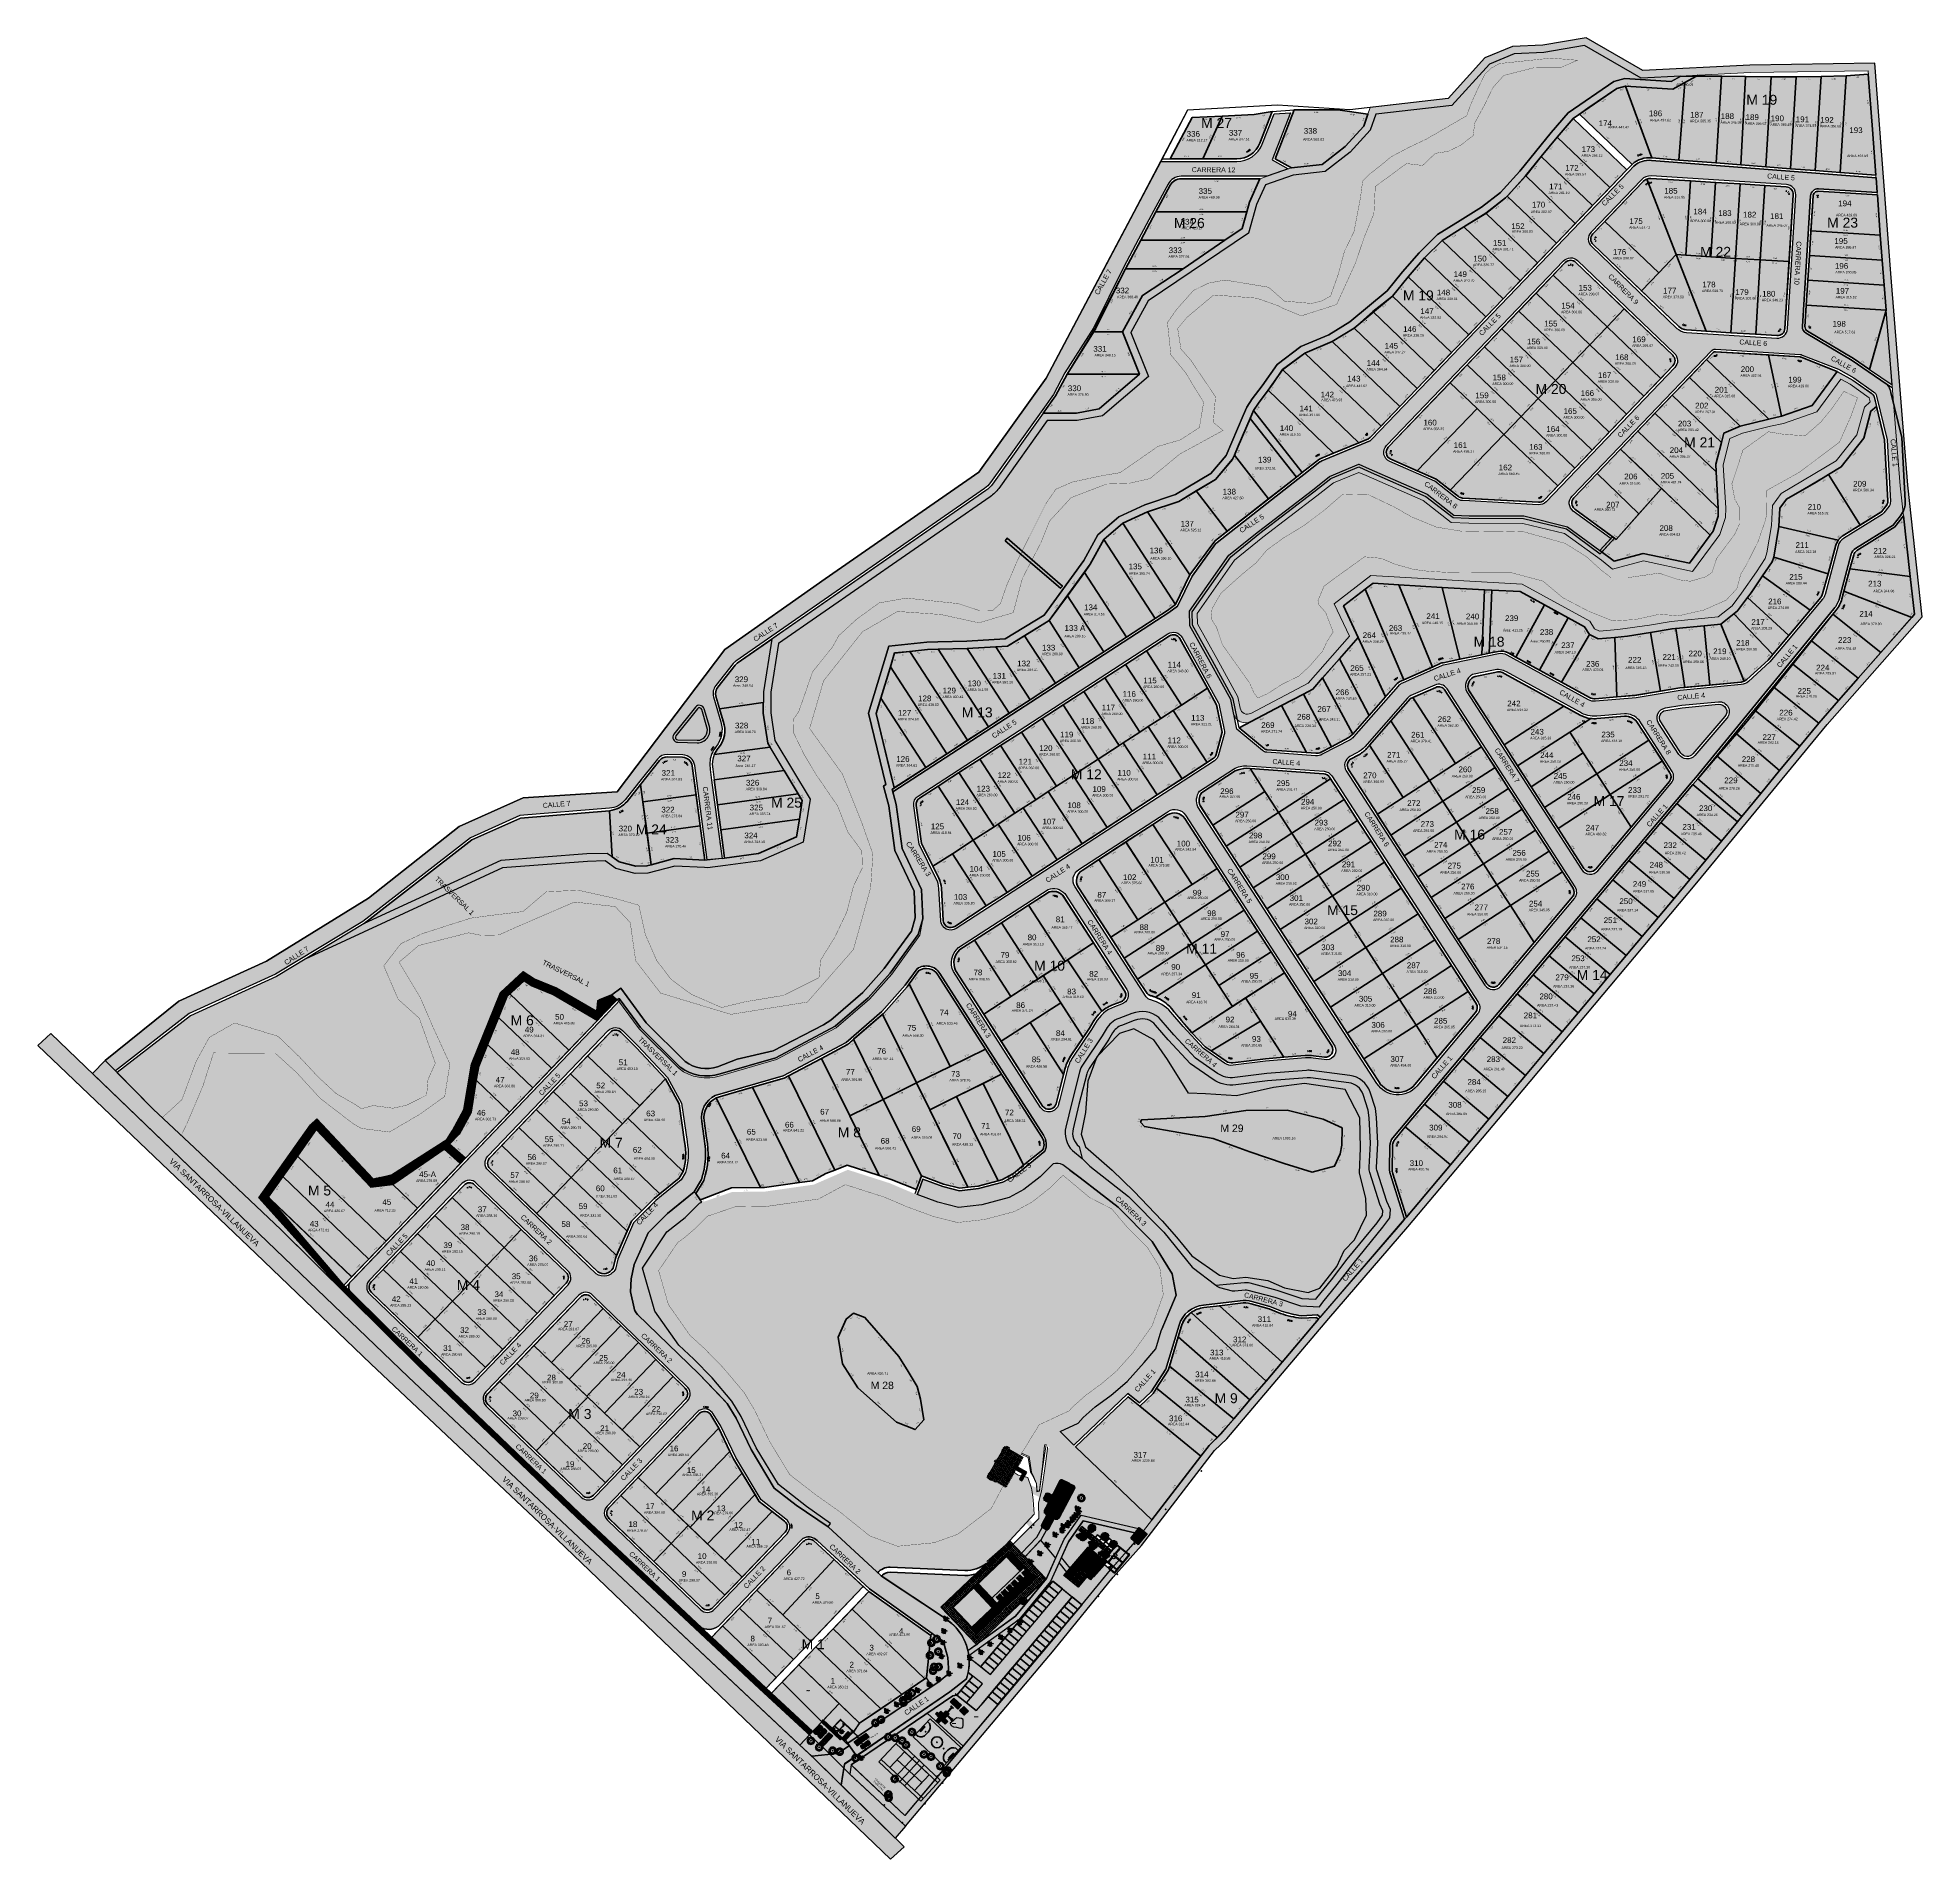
# Model space of a CAD drawing. Header units: metres. Extents: x 859577 to 860336, y 1645916 to 1646650.
import ezdxf
from ezdxf.enums import TextEntityAlignment as Align

# ---------------------------------------------------------------- set-up
doc = ezdxf.new("R2010")
doc.units = ezdxf.units.M
for name, pattern in [('ACAD_ISO03W100', [30, 12, -18]), ('DASHED', [0.75, 0.5, -0.25]), ('HIDDEN', [0.375, 0.25, -0.125]), ('RAYITAS', [0.375, 0.25, -0.125])]:
    doc.linetypes.add(name, pattern=pattern)
for name, color, linetype in [('- Bloques Dinamicos', 251, 'Continuous'), ('0-PARAMENTO', 5, 'Continuous'), ('1', 251, 'Continuous'), ('_LINDERO', 6, 'Continuous'), ('A-AMARILLO', 2, 'Continuous'), ('A-AZUL', 4, 'Continuous'), ('A-CALZADA', 252, 'Continuous'), ('A-CUERPO DE AGUA', 140, 'Continuous'), ('A-MZ_6', 2, 'Continuous'), ('A-NARANJA', 30, 'Continuous'), ('A-PALMA_CUBIERTA', 7, 'Continuous'), ('A-ROJO', 1, 'Continuous'), ('A-ROSADO', 211, 'Continuous'), ('A-SENDEROS', 97, 'Continuous'), ('A-TEXT-ESCA', 210, 'Continuous'), ('A-TEXTO_4', 7, 'Continuous'), ('A-VERDE', 3, 'Continuous'), ('A-ZONA VERDE', 103, 'Continuous'), ('A_ENUMERACION_F', 7, 'Continuous'), ('AA_HATCH TEXTURES', 7, 'Continuous'), ('AR_ESCALERAS', 7, 'Continuous'), ('AUTOMOVILES', 8, 'Continuous'), ('C-PROP', 7, 'Continuous'), ('C-PROP-LINE', 230, 'Continuous'), ('C-PROP-LINE-TEXT', 7, 'Continuous'), ('CVL_CUADCON_TIT', 7, 'Continuous'), ('FONDO', 7, 'Continuous'), ('HATCH MUEBLESFIJOS', 255, 'Continuous'), ('IB. VEGETACIÓN', 3, 'Continuous'), ('IHY-column hatch', 7, 'Continuous'), ('MUEBLESFIJOS', 4, 'Continuous')]:
    doc.layers.add(name, color=color, linetype=linetype)
for name, color, linetype, lineweight in [('0-CANAL', 30, 'Continuous', 15), ('2', 250, 'Continuous', 0), ('2D-MUEBLES', 250, 'Continuous', 5), ('3', 9, 'Continuous', 0), ('A-ACCESORIOS', 30, 'Continuous', 20), ('A-COLS-ACHU', 253, 'Continuous', 70), ('A-ESCA', 41, 'Continuous', 20), ('A-ESCA-PROY', 1, 'HIDDEN', 13), ('A-JARDINERIA', 3, 'Continuous', 0), ('A-MURO', 3, 'Continuous', 60), ('A-MUROS_F', 250, 'Continuous', 70), ('A-PREDIOS_5', 4, 'Continuous', 30), ('A-VIA', 30, 'Continuous', 30), ('A_LINEA UTIL', 3, 'Continuous', 53), ('ACCESORIOS', 30, 'Continuous', 20), ('AR-MUROS', 7, 'Continuous', 30), ('arbol', 174, 'Continuous', 100), ('canal', 174, 'Continuous', 100), ('cerca', 174, 'Continuous', 100), ('DIEN HOA', 111, 'Continuous', 0), ('futbol', 174, 'Continuous', 100), ('HATCH', 253, 'Continuous', 0), ('Letras', 4, 'Continuous', 20), ('lindero', 174, 'Continuous', 100), ('mango', 174, 'Continuous', 100), ('palmeras', 174, 'Continuous', 100), ('piscina', 174, 'Continuous', 100), ('PISO', 31, 'Continuous', 15), ('puente', 174, 'Continuous', 100), ('puertas', 23, 'Continuous', 18), ('tenis', 174, 'Continuous', 100), ('U-PROY_1', 5, 'Continuous', 40), ('VEGETACION', 84, 'Continuous', 15), ('VEGETATION', 7, 'Continuous', 0), ('VIEW THIC 0.0', 7, 'Continuous', 0), ('zonas verdes', 251, 'Continuous', 25)]:
    doc.layers.add(name, color=color, linetype=linetype, lineweight=lineweight)
doc.layers.add('Arboles entrada', color=174, linetype='Continuous', true_color=0x0000ae)
doc.styles.add('ARIAL', font='arial.ttf')
doc.styles.add('MIGUEL', font='arial.ttf')
doc.styles.add('MtXpl_ISOCPEUR', font='isocpeur.ttf')
doc.styles.add('Normal', font='arial.ttf', dxfattribs={"width": 0.7})
doc.styles.add('ROMANS', font='ARIALUNI.ttf', dxfattribs={"width": 0.85})
doc.styles.add('SimHei', font='simhei.ttf', dxfattribs={"height": 0.2, "bigfont": 'bigfont.shx'})
doc.styles.get("Standard").update_dxf_attribs({"font": 'simplex.shx'})
doc.dimstyles.new('COTAS ESPECIFICAS', dxfattribs={"dimtxt": 0.05, "dimasz": 0.03, "dimexe": 0, "dimexo": 0, "dimgap": 0.03, "dimtad": 0, "dimtih": 1, "dimtoh": 1, "dimrnd": 0.005, "dimzin": 0, "dimdsep": 46, "dimtxsty": 'ROMANS', "dimcen": 0, "dimclrd": 8, "dimclre": 9, "dimclrt": 256, "dimadec": 0, "dimazin": 0, "dimtfac": 1, "dimtofl": 0, "dimtmove": 2, "dimatfit": 3, "dimfxl": 1, "dimtolj": 1, "dimtzin": 0, "dimlwd": 9, "dimarcsym": 0})
pattern_1 = [(50, (0, 0), (0.182184668996, -0.015939085539), [0.01905, -0.20955]), (355, (0, 0), (-0.035243421425, 0.191056845239), [0.01524, -0.16764058417]), (100.4514447, (0.01518, -0.00133), (0.14694124709, 0.175117751912), [0.0161900088, -0.1780902446]), (46.1842, (0, 0.0508), (0.271079040892, -0.042042327933), [0.028575, -0.314325]), (96.63555761, (0.0226, 0.0473), (0.23740413405, 0.247426124598), [0.02428502314, -0.26713560816]), (351.18415117, (0, 0.0508), (0.237404134065, 0.247426124586), [0.02285996707, -0.25145973192]), (21, (0.0254, 0.0381), (0.151614391269, -0.102265198187), [0.01905, -0.20955]), (326, (0.0254, 0.0381), (0.061802028348, 0.184187966122), [0.01524, -0.16764]), (71.451445, (0.03803, 0.02958), (0.213416419279, 0.081922768886), [0.0161900088, -0.1780899376]), (37.5, (0, 0), (0.0030886032506, 0.0845550388732), [0, -0.165608, 0, -0.17018, 0, -0.168275]), (7.5, (0, 0), (0.0668196625103, 0.100180574818), [0, -0.097028, 0, -0.161798, 0, -0.064135]), (327.5, (-0.05664, 0), (0.1355905951669, -0.0057287439927), [0, -0.0635, 0, -0.19812, 0, -0.26289]), (317.5, (-0.08204, 0), (0.148129181386, 0.025426491033), [0, -0.08255, 0, -0.131572, 0, -0.18669])]
pattern_2 = [(139.872235384, (-858736.64783, 941991.03322), (-0.184164224155, -0.21848707294), []), (139.872235384, (-858736.65928, 941991.16744), (-0.184164224155, -0.21848707294), [])]
pattern_3 = [(49.872235384, (-858736.64783, 941991.03322), (-0.21848707294, 0.184164224155), []), (49.872235384, (-858736.51362, 941991.04466), (-0.21848707294, 0.184164224155), [])]
pattern_4 = [(152.32704951, (1918235.76531, 119907.5026), (-0.319761665634, -0.011568268988), [0.396875, -0.079375, 0, -0.079375])]
pattern_5 = [(62.32704951, (1918235.76531, 119907.5026), (-0.011568268988, 0.319761665634), [0.396875, -0.079375, 0, -0.079375])]
pattern_6 = [(9.872235384, (0, 0), (0.129027421667, -0.129604137754), [0.01905, -0.20955]), (314.872235384, (0, 0), (0.09618758945, 0.168797999106), [0.01524, -0.16764058417]), (60.323680084, (0.01075, -0.0108), (0.22521500573, 0.039193855707), [0.0161900088, -0.1780902446]), (6.056435384, (0.03274, 0.03884), (0.180173485474, -0.206854825617), [0.028575, -0.314325]), (56.507792994, (0.04775, 0.0216), (0.340986087926, 0.03617869317), [0.02428502314, -0.26713560816]), (311.056386554, (0.03274, 0.03884), (0.34098608793, 0.03617869315), [0.02285996707, -0.25145973192]), (340.872235384, (0.04398, 0.01276), (0.050016425832, -0.175907508501), [0.01905, -0.20955]), (285.872235384, (0.04398, 0.01276), (0.165962478233, 0.101000759359), [0.01524, -0.16764]), (31.323680384, (0.04814, -0.0019), (0.21597890442, -0.074906748198), [0.0161900088, -0.1780899376]), (357.372235384, (0, 0), (0.0568568084555, 0.0626609719134), [0, -0.165608, 0, -0.17018, 0, -0.168275]), (327.372235384, (0, 0), (0.115656729006, 0.0335341006223), [0, -0.097028, 0, -0.161798, 0, -0.064135]), (287.372235384, (-0.04331, 0.036505), (0.0999816712625, -0.091767605488), [0, -0.0635, 0, -0.19812, 0, -0.26289]), (277.372235384, (-0.06273, 0.05288), (0.129648158362, -0.076027073189), [0, -0.08255, 0, -0.131572, 0, -0.18669])]
pattern_7 = [(9.872235384, (0, 0), (0.129027421667, -0.129604137754), [0.01905, -0.20955]), (314.872235384, (0, 0), (0.09618758945, 0.168797999106), [0.01524, -0.16764058417]), (60.323680084, (0.01075, -0.0108), (0.22521500573, 0.039193855707), [0.0161900088, -0.1780902446]), (6.056435384, (0.03274, 0.03884), (0.180173485474, -0.206854825617), [0.028575, -0.314325]), (56.507792994, (0.04775, 0.0216), (0.340986087926, 0.03617869317), [0.02428502314, -0.26713560816]), (311.056386554, (0.03274, 0.03884), (0.34098608793, 0.03617869315), [0.02285996707, -0.25145973192]), (340.872235384, (0.04398, 0.01276), (0.050016425832, -0.175907508501), [0.01905, -0.20955]), (285.872235384, (0.04398, 0.01276), (0.165962478233, 0.101000759359), [0.01524, -0.16764]), (31.323680384, (0.04814, -0.0019), (0.21597890442, -0.074906748198), [0.0161900088, -0.1780899376]), (357.372235384, (0, 0), (0.0568568084555, 0.0626609719134), [0, -0.165608, 0, -0.17018, 0, -0.168275]), (327.372235384, (0, 0), (0.115656729006, 0.0335341006223), [0, -0.097028, 0, -0.161798, 0, -0.064135]), (287.372235384, (-0.04331, 0.036505), (0.0999816712625, -0.091767605488), [0, -0.0635, 0, -0.19812, 0, -0.26289]), (277.372235384, (-0.06273, 0.05288), (0.129648158362, -0.076027073189), [0, -0.08255, 0, -0.131572, 0, -0.18669])]
pattern_8 = [(150.14596986, (1859375.9446, 80656.7172), (-0.31609794927, -0.55073322622), []), (240.14596986, (1859375.9446, 80656.7172), (0.55073322622, -0.31609794927), [])]

# ---------------------------------------------------------------- blocks, each defined once
blk = doc.blocks.new('v8')
at = {"layer": 'VEGETATION', "extrusion": (-5.08599e-09, -1.37735e-08, 1)}
for p, q in [((18816.39, 35231.99, 0), (18816.33, 35231.96, 0)), ((18816.33, 35231.96, 0), (18816.38, 35231.98, 0)), ((18816.41, 35232.3, 0), (18816.34, 35232.33, 0)), ((18816.34, 35232.33, 0), (18816.41, 35232.32, 0)), ((18816.42, 35232.01, 0), (18816.35, 35232.06, 0)), ((18816.35, 35232.06, 0), (18816.43, 35232.01, 0)), ((18816.35, 35231.44, 0), (18816.72, 35231.82, 0)), ((18816.43, 35232.35, 0), (18816.36, 35232.39, 0)), ((18816.36, 35232.39, 0), (18816.43, 35232.38, 0)), ((18816.43, 35232.26, 0), (18816.37, 35232.28, 0)), ((18816.37, 35232.28, 0), (18816.44, 35232.27, 0)), ((18816.43, 35231.99, 0), (18816.37, 35231.94, 0)), ((18816.37, 35231.94, 0), (18816.47, 35231.98, 0)), ((18816.37, 35231.51, 0), (18816.5, 35231.61, 0)), ((18816.46, 35231.57, 0), (18816.37, 35231.51, 0)), ((18816.38, 35231.98, 0), (18816.43, 35231.99, 0)), ((18816.38, 35231.49, 0), (18816.43, 35231.53, 0)), ((18816.43, 35232.41, 0), (18816.39, 35232.44, 0)), ((18816.39, 35232.44, 0), (18816.45, 35232.41, 0)), ((18816.48, 35232.2, 0), (18816.39, 35232.22, 0)), ((18816.39, 35232.22, 0), (18816.48, 35232.21, 0)), ((18816.42, 35232, 0), (18816.39, 35231.99, 0)), ((18816.47, 35231.98, 0), (18816.39, 35231.88, 0)), ((18816.39, 35231.59, 0), (18816.54, 35231.66, 0)), ((18816.53, 35231.64, 0), (18816.39, 35231.59, 0)), ((18816.39, 35231.47, 0), (18816.46, 35231.57, 0)), ((18816.43, 35231.53, 0), (18816.39, 35231.47, 0)), ((18816.48, 35232.23, 0), (18816.4, 35232.25, 0)), ((18816.4, 35232.25, 0), (18816.47, 35232.24, 0)), ((18816.4, 35231.56, 0), (18816.53, 35231.64, 0)), ((18816.5, 35231.61, 0), (18816.4, 35231.56, 0)), ((18816.41, 35232.32, 0), (18816.49, 35232.31, 0)), ((18816.47, 35232.29, 0), (18816.41, 35232.3, 0)), ((18816.43, 35231.89, 0), (18816.41, 35231.86, 0)), ((18816.41, 35231.86, 0), (18816.44, 35231.89, 0)), ((18816.41, 35231.62, 0), (18816.57, 35231.68, 0)), ((18816.54, 35231.66, 0), (18816.41, 35231.62, 0)), ((18816.43, 35232.01, 0), (18816.42, 35232.1)), ((18816.42, 35232.1), (18816.45, 35232.02, 0)), ((18816.65, 35231.91, 0), (18816.42, 35232.01, 0)), ((18816.47, 35232.38, 0), (18816.43, 35232.41, 0)), ((18816.43, 35232.38, 0), (18816.49, 35232.36, 0)), ((18816.5, 35232.33, 0), (18816.43, 35232.35, 0)), ((18816.48, 35232.25, 0), (18816.43, 35232.26, 0)), ((18816.47, 35231.99, 0), (18816.43, 35231.89, 0)), ((18816.43, 35231.47, 0), (18816.49, 35231.58, 0)), ((18816.46, 35231.57, 0), (18816.43, 35231.47, 0)), ((18816.44, 35232.27, 0), (18816.51, 35232.27, 0)), ((18816.51, 35232.17), (18816.44, 35232.19)), ((18816.44, 35232.19), (18816.5, 35232.18)), ((18816.44, 35231.89, 0), (18816.49, 35231.97, 0)), ((18816.44, 35231.66, 0), (18816.59, 35231.71, 0)), ((18816.57, 35231.68, 0), (18816.44, 35231.66, 0)), ((18816.45, 35232.41, 0), (18816.51, 35232.39, 0)), ((18816.5, 35232.13), (18816.45, 35232.16)), ((18816.45, 35232.16), (18816.49, 35232.15)), ((18816.45, 35232.02, 0), (18816.48, 35232.1)), ((18816.45, 35231.69, 0), (18816.63, 35231.74, 0)), ((18816.59, 35231.71, 0), (18816.45, 35231.69, 0)), ((18816.48, 35232.44, 0), (18816.46, 35232.47, 0)), ((18816.46, 35232.47, 0), (18816.49, 35232.46, 0)), ((18816.46, 35231.49, 0), (18816.51, 35231.61, 0)), ((18816.49, 35231.58, 0), (18816.46, 35231.49, 0)), ((18816.54, 35232.35, 0), (18816.47, 35232.38, 0)), ((18816.51, 35232.29, 0), (18816.47, 35232.29, 0)), ((18816.47, 35232.24, 0), (18816.53, 35232.23, 0)), ((18816.48, 35232.1), (18816.47, 35232.01, 0)), ((18816.47, 35232.01, 0), (18816.48, 35232.04)), ((18816.47, 35231.83, 0), (18816.49, 35231.94, 0)), ((18816.48, 35231.93, 0), (18816.47, 35231.84, 0)), ((18816.51, 35232.4, 0), (18816.48, 35232.44, 0)), ((18816.54, 35232.25, 0), (18816.48, 35232.25, 0)), ((18816.55, 35232.22, 0), (18816.48, 35232.23, 0)), ((18816.48, 35232.21, 0), (18816.54, 35232.2, 0)), ((18816.53, 35232.19, 0), (18816.48, 35232.2, 0)), ((18816.48, 35232.04), (18816.49, 35232.07)), ((18816.49, 35231.97, 0), (18816.48, 35231.93, 0)), ((18816.49, 35232.46, 0), (18816.53, 35232.42, 0)), ((18816.49, 35232.36, 0), (18816.55, 35232.34, 0)), ((18816.49, 35232.31, 0), (18816.55, 35232.31, 0)), ((18816.49, 35232.15), (18816.55, 35232.13)), ((18816.55, 35232.08), (18816.49, 35232.1)), ((18816.49, 35232.1), (18816.56, 35232.09)), ((18816.49, 35232.07), (18816.52, 35232.08)), ((18816.49, 35231.99, 0), (18816.52, 35232.03, 0)), ((18816.51, 35232.02, 0), (18816.49, 35231.99, 0)), ((18816.49, 35231.94, 0), (18816.52, 35231.97, 0)), ((18816.49, 35231.71, 0), (18816.64, 35231.76, 0)), ((18816.63, 35231.74, 0), (18816.49, 35231.71, 0)), ((18816.56, 35232.32, 0), (18816.5, 35232.33, 0)), ((18816.5, 35232.18), (18816.56, 35232.17, 0)), ((18816.55, 35232.12), (18816.5, 35232.13)), ((18816.5, 35231.5, 0), (18816.52, 35231.63, 0)), ((18816.51, 35231.61, 0), (18816.5, 35231.5, 0)), ((18816.56, 35232.37, 0), (18816.51, 35232.4, 0)), ((18816.51, 35232.39, 0), (18816.56, 35232.37, 0)), ((18816.57, 35232.29, 0), (18816.51, 35232.29, 0)), ((18816.51, 35232.27, 0), (18816.56, 35232.27, 0)), ((18816.56, 35232.16, 0), (18816.51, 35232.17)), ((18816.52, 35232.08), (18816.51, 35232.02, 0)), ((18816.52, 35231.97, 0), (18816.51, 35231.91, 0)), ((18816.51, 35231.91, 0), (18816.53, 35231.96, 0)), ((18816.52, 35232.03, 0), (18816.55, 35232.06)), ((18816.54, 35232.04), (18816.52, 35232, 0)), ((18816.52, 35232, 0), (18816.56, 35232.04)), ((18816.52, 35231.75, 0), (18816.67, 35231.78, 0)), ((18816.64, 35231.76, 0), (18816.52, 35231.75, 0)), ((18816.52, 35231.63, 0), (18816.52, 35231.51, 0)), ((18816.52, 35231.51, 0), (18816.53, 35231.63, 0)), ((18816.53, 35232.42, 0), (18816.57, 35232.37, 0)), ((18816.53, 35232.23, 0), (18816.58, 35232.24, 0)), ((18816.58, 35232.19, 0), (18816.53, 35232.19, 0)), ((18816.61, 35232.03), (18816.53, 35232.05)), ((18816.53, 35232.05), (18816.6, 35232.04)), ((18816.56, 35232.02), (18816.53, 35231.98, 0)), ((18816.53, 35231.98, 0), (18816.58, 35232.02)), ((18816.53, 35231.96, 0), (18816.54, 35231.85, 0)), ((18816.53, 35231.63, 0), (18816.54, 35231.52, 0)), ((18816.54, 35232.43, 0), (18816.77, 35232.06)), ((18816.59, 35232.33, 0), (18816.54, 35232.35, 0)), ((18816.6, 35232.26, 0), (18816.54, 35232.25, 0)), ((18816.54, 35232.2, 0), (18816.6, 35232.21, 0)), ((18816.56, 35232.08), (18816.54, 35232.04)), ((18816.54, 35231.85, 0), (18816.55, 35231.93, 0)), ((18816.54, 35231.52, 0), (18816.55, 35231.64, 0)), ((18816.55, 35232.34, 0), (18816.59, 35232.33, 0)), ((18816.55, 35232.31, 0), (18816.6, 35232.31, 0)), ((18816.61, 35232.23, 0), (18816.55, 35232.22, 0)), ((18816.55, 35232.13), (18816.62, 35232.12)), ((18816.6, 35232.1), (18816.55, 35232.12)), ((18816.6, 35232.07), (18816.55, 35232.08)), ((18816.55, 35232.06), (18816.56, 35232.08)), ((18816.6, 35232), (18816.55, 35232.02, 0)), ((18816.55, 35232.02, 0), (18816.62, 35232)), ((18816.55, 35231.93, 0), (18816.56, 35231.95, 0)), ((18816.55, 35231.64, 0), (18816.57, 35231.52, 0)), ((18816.6, 35232.31, 0), (18816.56, 35232.32, 0)), ((18816.56, 35232.27, 0), (18816.6, 35232.29, 0)), ((18816.56, 35232.17, 0), (18816.61, 35232.17, 0)), ((18816.62, 35232.16, 0), (18816.56, 35232.16, 0)), ((18816.56, 35232.09), (18816.63, 35232.08)), ((18816.56, 35232.04), (18816.61, 35232.06)), ((18816.61, 35232.06), (18816.56, 35232.02)), ((18816.56, 35231.97, 0), (18816.64, 35232.01)), ((18816.57, 35231.99, 0), (18816.56, 35231.97, 0)), ((18816.56, 35231.95, 0), (18816.57, 35231.88, 0)), ((18816.56, 35231.77, 0), (18816.7, 35231.81, 0)), ((18816.67, 35231.78, 0), (18816.56, 35231.77, 0)), ((18816.62, 35232.3, 0), (18816.57, 35232.29, 0)), ((18816.65, 35232.04), (18816.57, 35231.99, 0)), ((18816.57, 35231.89, 0), (18816.58, 35231.95, 0)), ((18816.58, 35231.81, 0), (18816.57, 35231.89, 0)), ((18816.57, 35231.88, 0), (18816.58, 35231.81, 0)), ((18816.57, 35231.52, 0), (18816.57, 35231.66, 0)), ((18816.57, 35231.66, 0), (18816.59, 35231.55, 0)), ((18816.62, 35232.39, 0), (18816.58, 35232.52, 0)), ((18816.58, 35232.24, 0), (18816.63, 35232.26, 0)), ((18816.64, 35232.19, 0), (18816.58, 35232.19, 0)), ((18816.58, 35232.02), (18816.6, 35232.03)), ((18816.62, 35231.99, 0), (18816.58, 35231.96, 0)), ((18816.58, 35231.96, 0), (18816.6, 35231.96, 0)), ((18816.58, 35231.95, 0), (18816.59, 35231.88, 0)), ((18816.58, 35231.81, 0), (18816.7, 35231.83, 0)), ((18816.7, 35231.81, 0), (18816.58, 35231.81, 0)), ((18816.59, 35231.88, 0), (18816.62, 35231.8, 0)), ((18816.59, 35231.55, 0), (18816.59, 35231.68, 0)), ((18816.59, 35231.68, 0), (18816.61, 35231.61, 0)), ((18816.65, 35232.33, 0), (18816.6, 35232.52, 0)), ((18816.6, 35232.52, 0), (18816.62, 35232.41, 0)), ((18816.6, 35232.29, 0), (18816.62, 35232.3, 0)), ((18816.64, 35232.27, 0), (18816.6, 35232.26, 0)), ((18816.6, 35232.21, 0), (18816.64, 35232.22, 0)), ((18816.66, 35232.11), (18816.6, 35232.1)), ((18816.65, 35232.07), (18816.6, 35232.07)), ((18816.6, 35232.04), (18816.66, 35232.04)), ((18816.6, 35232.03), (18816.65, 35232.04)), ((18816.67, 35232), (18816.6, 35232)), ((18816.6, 35231.96, 0), (18816.65, 35231.98, 0)), ((18816.6, 35231.7, 0), (18816.61, 35231.71, 0)), ((18816.61, 35231.61, 0), (18816.6, 35231.7, 0)), ((18816.66, 35232.23, 0), (18816.61, 35232.23, 0)), ((18816.61, 35232.17, 0), (18816.68, 35232.19, 0)), ((18816.65, 35232.03), (18816.61, 35232.03)), ((18816.71, 35231.98), (18816.61, 35231.98, 0)), ((18816.61, 35231.98, 0), (18816.68, 35231.98)), ((18816.61, 35231.86, 0), (18816.61, 35231.93, 0)), ((18816.61, 35231.93, 0), (18816.63, 35231.87, 0)), ((18816.62, 35231.8, 0), (18816.61, 35231.86, 0)), ((18816.61, 35231.71, 0), (18816.64, 35231.64, 0)), ((18816.62, 35232.41, 0), (18816.64, 35232.31, 0)), ((18816.64, 35232.31, 0), (18816.62, 35232.39, 0)), ((18816.68, 35232.16, 0), (18816.62, 35232.16, 0)), ((18816.62, 35232.12), (18816.67, 35232.14, 0)), ((18816.69, 35232.02), (18816.62, 35231.99, 0)), ((18816.62, 35232), (18816.68, 35232.01)), ((18816.66, 35231.95, 0), (18816.62, 35231.96, 0)), ((18816.62, 35231.96, 0), (18816.67, 35231.95, 0)), ((18816.67, 35232.38, 0), (18816.63, 35232.52, 0)), ((18816.63, 35232.52, 0), (18816.66, 35232.39, 0)), ((18816.63, 35232.26, 0), (18816.64, 35232.27, 0)), ((18816.63, 35232.08), (18816.67, 35232.09)), ((18816.64, 35231.95, 0), (18816.63, 35231.94, 0)), ((18816.63, 35231.94, 0), (18816.65, 35231.94, 0)), ((18816.63, 35231.87, 0), (18816.64, 35231.81, 0)), ((18816.63, 35231.72, 0), (18816.64, 35231.74, 0)), ((18816.64, 35231.64, 0), (18816.63, 35231.72, 0)), ((18816.64, 35232.22, 0), (18816.66, 35232.23, 0)), ((18816.68, 35232.19, 0), (18816.64, 35232.19, 0)), ((18816.64, 35232.01), (18816.69, 35232.02)), ((18816.71, 35231.99), (18816.64, 35231.95, 0)), ((18816.64, 35231.87, 0), (18816.64, 35231.92, 0)), ((18816.64, 35231.92, 0), (18816.65, 35231.88, 0)), ((18816.64, 35231.81, 0), (18816.64, 35231.87, 0)), ((18816.64, 35231.74, 0), (18816.68, 35231.66, 0)), ((18816.64, 35231.56, 0), (18816.77, 35231.69, 0)), ((18816.75, 35231.65, 0), (18816.64, 35231.56, 0)), ((18816.64, 35231.44, 0), (18816.73, 35231.57, 0)), ((18816.73, 35231.55, 0), (18816.64, 35231.44, 0)), ((18816.66, 35232.27, 0), (18816.65, 35232.33, 0)), ((18816.71, 35232.07), (18816.65, 35232.07)), ((18816.7, 35232.04), (18816.65, 35232.03)), ((18816.65, 35231.98, 0), (18816.71, 35231.99)), ((18816.65, 35231.94, 0), (18816.67, 35231.94, 0)), ((18816.78, 35231.86, 0), (18816.65, 35231.91, 0)), ((18816.65, 35231.88, 0), (18816.66, 35231.82, 0)), ((18816.65, 35231.53, 0), (18816.75, 35231.65, 0)), ((18816.65, 35231.48, 0), (18816.75, 35231.62, 0)), ((18816.75, 35231.62, 0), (18816.65, 35231.53, 0)), ((18816.73, 35231.57, 0), (18816.65, 35231.48, 0)), ((18816.66, 35232.39, 0), (18816.66, 35232.27, 0)), ((18816.71, 35232.11, 0), (18816.66, 35232.11)), ((18816.66, 35232.04), (18816.7, 35232.05)), ((18816.72, 35231.94, 0), (18816.66, 35231.95, 0)), ((18816.66, 35231.82, 0), (18816.67, 35231.86, 0)), ((18816.66, 35231.6, 0), (18816.77, 35231.72, 0)), ((18816.77, 35231.69, 0), (18816.66, 35231.6, 0)), ((18816.66, 35231.42, 0), (18816.73, 35231.55, 0)), ((18816.72, 35231.51, 0), (18816.66, 35231.42, 0)), ((18816.68, 35232.46, 0), (18816.67, 35232.49, 0)), ((18816.67, 35232.49, 0), (18816.69, 35232.36, 0)), ((18816.68, 35232.29, 0), (18816.67, 35232.38, 0)), ((18816.67, 35232.14, 0), (18816.69, 35232.15, 0)), ((18816.67, 35232.09), (18816.71, 35232.11, 0)), ((18816.72, 35232), (18816.67, 35232)), ((18816.67, 35231.94, 0), (18816.76, 35231.97)), ((18816.67, 35231.95, 0), (18816.71, 35231.96, 0)), ((18816.7, 35231.94, 0), (18816.67, 35231.92, 0)), ((18816.73, 35231.91, 0), (18816.67, 35231.92, 0)), ((18816.67, 35231.92, 0), (18816.72, 35231.92, 0)), ((18816.67, 35231.92, 0), (18816.69, 35231.92, 0)), ((18816.67, 35231.86, 0), (18816.68, 35231.89, 0)), ((18816.67, 35231.64, 0), (18816.78, 35231.75, 0)), ((18816.77, 35231.72, 0), (18816.67, 35231.64, 0)), ((18816.67, 35231.37, 0), (18816.72, 35231.51, 0)), ((18816.72, 35231.46, 0), (18816.67, 35231.37, 0)), ((18816.69, 35232.33, 0), (18816.68, 35232.46, 0)), ((18816.69, 35232.24, 0), (18816.68, 35232.29, 0)), ((18816.69, 35232.15, 0), (18816.68, 35232.16, 0)), ((18816.68, 35232.01), (18816.73, 35232.03)), ((18816.68, 35231.98), (18816.73, 35231.99)), ((18816.68, 35231.89, 0), (18816.69, 35231.89, 0)), ((18816.68, 35231.29, 0), (18816.81, 35231.81, 0)), ((18816.68, 35231.35, 0), (18816.7, 35231.41, 0)), ((18816.69, 35232.36, 0), (18816.69, 35232.24, 0)), ((18816.7, 35232.23, 0), (18816.69, 35232.33, 0)), ((18816.69, 35231.92, 0), (18816.71, 35231.92, 0)), ((18816.69, 35231.89, 0), (18816.69, 35231.88, 0)), ((18816.69, 35231.88, 0), (18816.69, 35231.84, 0)), ((18816.69, 35231.84, 0), (18816.7, 35231.87, 0)), ((18816.69, 35231.73, 0), (18816.78, 35231.79, 0)), ((18816.78, 35231.75, 0), (18816.69, 35231.73, 0)), ((18816.72, 35232.29, 0), (18816.7, 35232.43, 0)), ((18816.7, 35232.43, 0), (18816.72, 35232.34, 0)), ((18816.71, 35232.2, 0), (18816.7, 35232.23, 0)), ((18816.7, 35232.05), (18816.73, 35232.07)), ((18816.76, 35232.05), (18816.7, 35232.04)), ((18816.76, 35231.97), (18816.7, 35231.94, 0)), ((18816.7, 35231.87, 0), (18816.72, 35231.88, 0)), ((18816.7, 35231.34, 0), (18816.72, 35231.46, 0)), ((18816.7, 35231.41, 0), (18816.7, 35231.34, 0)), ((18816.72, 35232.34, 0), (18816.71, 35232.24, 0)), ((18816.71, 35232.24, 0), (18816.71, 35232.2, 0)), ((18816.71, 35232.11, 0), (18816.71, 35232.11, 0)), ((18816.78, 35232.07), (18816.71, 35232.1)), ((18816.71, 35232.1), (18816.76, 35232.08)), ((18816.73, 35232.07), (18816.71, 35232.07)), ((18816.78, 35231.99), (18816.71, 35231.98)), ((18816.71, 35231.96, 0), (18816.77, 35231.97)), ((18816.71, 35231.92, 0), (18816.78, 35231.94)), ((18816.72, 35232.19, 0), (18816.72, 35232.29, 0)), ((18816.73, 35232.18, 0), (18816.72, 35232.19, 0)), ((18816.77, 35232.01), (18816.72, 35232)), ((18816.78, 35231.95), (18816.72, 35231.94, 0)), ((18816.78, 35231.94), (18816.72, 35231.9, 0)), ((18816.72, 35231.92, 0), (18816.76, 35231.93, 0)), ((18816.72, 35231.46, 0), (18816.74, 35231.36, 0)), ((18816.74, 35232.25, 0), (18816.73, 35232.18, 0)), ((18816.73, 35232.03), (18816.76, 35232.05)), ((18816.73, 35231.99), (18816.78, 35232.01)), ((18816.78, 35231.92, 0), (18816.73, 35231.91, 0)), ((18816.79, 35231.42, 0), (18816.73, 35231.54, 0)), ((18816.73, 35231.54, 0), (18816.79, 35231.45, 0)), ((18816.76, 35231.39, 0), (18816.73, 35231.52, 0)), ((18816.73, 35231.52, 0), (18816.79, 35231.42, 0)), ((18816.74, 35231.36, 0), (18816.73, 35231.49, 0)), ((18816.73, 35231.49, 0), (18816.76, 35231.39, 0)), ((18816.75, 35232.41, 0), (18816.74, 35232.33, 0)), ((18816.74, 35232.33, 0), (18816.74, 35232.25, 0)), ((18816.76, 35232.19, 0), (18816.74, 35232.13, 0)), ((18816.74, 35232.13, 0), (18816.75, 35232.18, 0)), ((18816.79, 35231.45, 0), (18816.74, 35231.55, 0)), ((18816.74, 35231.55, 0), (18816.81, 35231.46, 0)), ((18816.75, 35232.26, 0), (18816.75, 35232.41, 0)), ((18816.75, 35232.18, 0), (18816.75, 35232.26, 0)), ((18816.81, 35231.46, 0), (18816.75, 35231.57, 0)), ((18816.75, 35231.57, 0), (18816.83, 35231.48, 0)), ((18816.77, 35232.27, 0), (18816.76, 35232.19, 0)), ((18816.76, 35232.08), (18816.81, 35232.07)), ((18816.76, 35231.93, 0), (18816.81, 35231.95)), ((18816.83, 35231.51, 0), (18816.76, 35231.62, 0)), ((18816.76, 35231.62, 0), (18816.82, 35231.57, 0)), ((18816.83, 35231.48, 0), (18816.76, 35231.6, 0)), ((18816.76, 35231.6, 0), (18816.83, 35231.51, 0)), ((18816.78, 35232.25, 0), (18816.77, 35232.37, 0)), ((18816.77, 35232.37, 0), (18816.77, 35232.27, 0)), ((18816.77, 35232.15, 0), (18816.78, 35232.25, 0)), ((18816.79, 35232.18, 0), (18816.77, 35232.12, 0)), ((18816.77, 35232.12, 0), (18816.77, 35232.15, 0)), ((18816.9, 35232.04, 0), (18816.77, 35232.13, 0)), ((18816.77, 35232.13, 0), (18816.92, 35232.05, 0)), ((18816.77, 35232.06), (18816.84, 35231.93)), ((18816.78, 35232.01), (18816.77, 35232.01)), ((18816.77, 35231.97), (18816.79, 35231.98)), ((18816.77, 35231.86, 0), (18816.77, 35231.86, 0)), ((18816.77, 35231.68, 0), (18816.78, 35231.7, 0)), ((18816.83, 35231.61, 0), (18816.77, 35231.68, 0)), ((18816.77, 35231.65, 0), (18816.77, 35231.66, 0)), ((18816.77, 35231.66, 0), (18816.83, 35231.61, 0)), ((18816.82, 35231.57, 0), (18816.77, 35231.65, 0)), ((18816.81, 35232.15, 0), (18816.78, 35232.07)), ((18816.78, 35232.07), (18816.8, 35232.14, 0)), ((18816.87, 35232.04), (18816.78, 35232.07)), ((18816.79, 35231.98), (18816.78, 35231.99)), ((18816.81, 35231.95), (18816.78, 35231.95)), ((18816.78, 35231.7, 0), (18816.86, 35231.65, 0)), ((18816.8, 35232.26, 0), (18816.79, 35232.18, 0)), ((18816.79, 35232.03), (18816.81, 35232.08, 0)), ((18816.79, 35231.98), (18816.79, 35231.98)), ((18816.81, 35232.34, 0), (18816.8, 35232.26, 0)), ((18816.8, 35232.14, 0), (18816.82, 35232.24, 0)), ((18816.82, 35232.24, 0), (18816.81, 35232.34, 0)), ((18816.83, 35232.23, 0), (18816.81, 35232.15, 0)), ((18816.81, 35232.08, 0), (18816.83, 35232.17, 0)), ((18816.92, 35232.05, 0), (18816.81, 35232.15, 0)), ((18816.81, 35232.15, 0), (18816.94, 35232.06, 0)), ((18816.81, 35232.07), (18816.9, 35232.04, 0)), ((18816.81, 35231.85, 0), (18816.81, 35231.85, 0)), ((18816.83, 35231.77, 0), (18816.81, 35231.72, 0)), ((18816.81, 35231.72, 0), (18816.83, 35231.76, 0)), ((18816.9, 35231.35, 0), (18816.81, 35231.62, 0)), ((18816.82, 35231.9, 0), (18816.82, 35231.9, 0)), ((18816.83, 35232.17, 0), (18816.84, 35232.31, 0)), ((18816.84, 35232.31, 0), (18816.83, 35232.23, 0)), ((18816.94, 35232.06, 0), (18816.83, 35232.18, 0)), ((18816.83, 35232.18, 0), (18816.96, 35232.07, 0)), ((18816.85, 35231.83, 0), (18816.83, 35231.83, 0)), ((18816.85, 35231.81, 0), (18816.83, 35231.77, 0)), ((18816.83, 35231.76, 0), (18816.86, 35231.79, 0)), ((18816.84, 35231.45, 0), (18816.83, 35231.4, 0)), ((18816.84, 35231.89, 0), (18816.9, 35232.01)), ((18816.84, 35231.88, 0), (18816.9, 35231.92)), ((18816.84, 35231.89, 0), (18816.84, 35231.89, 0)), ((18816.84, 35231.88, 0), (18816.85, 35231.88, 0)), ((18816.85, 35231.87, 0), (18816.84, 35231.87, 0)), ((18816.86, 35231.74, 0), (18816.84, 35231.69, 0)), ((18816.84, 35231.69, 0), (18816.84, 35231.64, 0)), ((18816.84, 35231.64, 0), (18816.85, 35231.69, 0)), ((18816.85, 35231.48, 0), (18816.84, 35231.45, 0)), ((18816.85, 35231.88, 0), (18816.86, 35231.88, 0)), ((18816.85, 35231.69, 0), (18816.86, 35231.73, 0)), ((18816.88, 35231.73, 0), (18816.85, 35231.63, 0)), ((18816.85, 35231.63, 0), (18816.87, 35231.7, 0)), ((18816.9, 35231.48, 0), (18816.85, 35231.52, 0)), ((18816.85, 35231.52, 0), (18816.87, 35231.51, 0)), ((18816.85, 35231.4, 0), (18816.85, 35231.48, 0)), ((18816.86, 35231.45, 0), (18816.85, 35231.33, 0)), ((18816.85, 35231.39, 0), (18816.85, 35231.4, 0)), ((18816.85, 35231.33, 0), (18816.85, 35231.39, 0)), ((18816.86, 35231.88, 0), (18816.88, 35231.86, 0)), ((18816.86, 35231.79, 0), (18816.9, 35231.83, 0)), ((18816.89, 35231.8, 0), (18816.86, 35231.74, 0)), ((18816.86, 35231.73, 0), (18816.89, 35231.79, 0)), ((18816.86, 35231.56, 0), (18816.88, 35231.63, 0)), ((18816.87, 35231.62, 0), (18816.86, 35231.56, 0)), ((18816.87, 35231.31, 0), (18816.86, 35231.45, 0)), ((18816.9, 35231.92), (18816.87, 35231.95)), ((18816.87, 35231.7, 0), (18816.9, 35231.74, 0)), ((18816.88, 35231.68, 0), (18816.87, 35231.62, 0)), ((18816.95, 35231.45, 0), (18816.87, 35231.54, 0)), ((18816.87, 35231.54, 0), (18816.94, 35231.47, 0)), ((18816.87, 35231.51, 0), (18816.95, 35231.45, 0)), ((18816.88, 35231.4, 0), (18816.87, 35231.42, 0)), ((18816.87, 35231.42, 0), (18816.88, 35231.34, 0)), ((18816.88, 35231.34, 0), (18816.87, 35231.34, 0)), ((18816.87, 35231.34, 0), (18816.87, 35231.31, 0)), ((18816.89, 35232.16, 0), (18816.88, 35232.18, 0)), ((18816.88, 35232.18, 0), (18816.96, 35232.1, 0)), ((18816.88, 35231.87, 0), (18816.93, 35231.88)), ((18816.98, 35231.75, 0), (18816.88, 35231.86, 0)), ((18816.92, 35231.79, 0), (18816.88, 35231.73, 0)), ((18816.91, 35231.72, 0), (18816.88, 35231.68, 0)), ((18816.88, 35231.63, 0), (18816.9, 35231.69, 0)), ((18816.98, 35231.38, 0), (18816.88, 35231.47, 0)), ((18816.88, 35231.47, 0), (18816.88, 35231.47, 0)), ((18816.88, 35231.47, 0), (18816.96, 35231.4, 0)), ((18817, 35231.32, 0), (18816.88, 35231.47, 0)), ((18816.89, 35231.3, 0), (18816.88, 35231.4, 0)), ((18816.96, 35232.07, 0), (18816.89, 35232.16, 0)), ((18816.9, 35231.83, 0), (18816.89, 35231.8, 0)), ((18816.89, 35231.79, 0), (18816.91, 35231.8, 0)), ((18816.9, 35231.61, 0), (18816.89, 35231.53, 0)), ((18816.89, 35231.53, 0), (18816.9, 35231.6, 0)), ((18816.94, 35231.47, 0), (18816.89, 35231.54, 0)), ((18816.89, 35231.54, 0), (18816.93, 35231.53, 0)), ((18816.9, 35231.38, 0), (18816.89, 35231.26, 0)), ((18816.89, 35231.26, 0), (18816.89, 35231.3, 0)), ((18816.9, 35232.01), (18816.97, 35232.1, 0)), ((18816.94, 35231.93), (18816.9, 35232.02)), ((18816.9, 35232.02), (18816.9, 35232)), ((18816.9, 35232), (18816.9, 35231.95)), ((18816.9, 35231.92), (18816.99, 35231.96)), ((18816.9, 35231.95), (18816.9, 35231.92)), ((18816.95, 35231.87), (18816.9, 35231.85, 0)), ((18816.9, 35231.85, 0), (18816.95, 35231.86, 0)), ((18816.9, 35231.74, 0), (18816.94, 35231.77, 0)), ((18816.9, 35231.69, 0), (18816.94, 35231.72, 0)), ((18816.91, 35231.65, 0), (18816.9, 35231.61, 0)), ((18816.9, 35231.6, 0), (18816.93, 35231.65, 0)), ((18816.93, 35231.53, 0), (18816.9, 35231.57, 0)), ((18816.95, 35231.43, 0), (18816.9, 35231.48, 0)), ((18816.9, 35231.39, 0), (18816.98, 35231.32, 0)), ((18816.9, 35231.39, 0), (18817, 35231.32, 0)), ((18816.9, 35231.36, 0), (18816.9, 35231.37, 0)), ((18816.9, 35231.37, 0), (18816.97, 35231.32, 0)), ((18816.95, 35231.32, 0), (18816.9, 35231.36, 0)), ((18816.9, 35231.35, 0), (18816.94, 35231.23, 0)), ((18816.95, 35231.85, 0), (18816.91, 35231.84, 0)), ((18816.91, 35231.84, 0), (18816.96, 35231.83, 0)), ((18816.91, 35231.8, 0), (18816.92, 35231.8, 0)), ((18816.94, 35231.77, 0), (18816.91, 35231.72, 0)), ((18816.94, 35231.7, 0), (18816.91, 35231.65, 0)), ((18816.96, 35231.4, 0), (18816.91, 35231.46, 0)), ((18816.91, 35231.46, 0), (18816.95, 35231.43, 0)), ((18816.93, 35231.32, 0), (18816.91, 35231.35, 0)), ((18816.91, 35231.35, 0), (18816.95, 35231.32, 0)), ((18816.98, 35231.28, 0), (18816.91, 35231.35, 0)), ((18816.94, 35231.23, 0), (18816.91, 35231.34, 0)), ((18816.91, 35231.34, 0), (18816.98, 35231.27, 0)), ((18816.91, 35231.33, 0), (18816.93, 35231.32, 0)), ((18816.93, 35232.15, 0), (18816.92, 35232.2, 0)), ((18816.92, 35232.2, 0), (18816.97, 35232.13, 0)), ((18816.92, 35231.8, 0), (18816.92, 35231.79, 0)), ((18816.93, 35231.59, 0), (18816.92, 35231.53, 0)), ((18816.92, 35231.48, 0), (18816.93, 35231.54, 0)), ((18816.92, 35231.53, 0), (18816.92, 35231.48, 0)), ((18816.96, 35232.1, 0), (18816.93, 35232.15, 0)), ((18816.93, 35231.88), (18816.99, 35231.89)), ((18816.96, 35231.82, 0), (18816.93, 35231.82, 0)), ((18816.93, 35231.65, 0), (18816.95, 35231.69, 0)), ((18816.95, 35231.64, 0), (18816.93, 35231.59, 0)), ((18816.93, 35231.54, 0), (18816.95, 35231.61, 0)), ((18816.95, 35232.07, 0), (18816.94, 35232.06, 0)), ((18816.94, 35232.06, 0), (18816.95, 35232)), ((18816.95, 35232), (18816.94, 35231.93)), ((18816.94, 35231.8, 0), (18817.02, 35231.81, 0)), ((18816.94, 35231.77, 0), (18816.94, 35231.77, 0)), ((18816.94, 35231.72, 0), (18816.97, 35231.74, 0)), ((18816.97, 35231.74, 0), (18816.94, 35231.7, 0)), ((18816.94, 35231.23, 0), (18816.94, 35231.23, 0)), ((18816.96, 35232.04, 0), (18816.95, 35232.07, 0)), ((18816.95, 35231.91), (18816.95, 35231.94)), ((18816.97, 35231.93), (18816.95, 35231.87, 0)), ((18816.95, 35231.87, 0), (18816.95, 35231.91)), ((18816.99, 35231.89), (18816.95, 35231.87)), ((18816.95, 35231.86, 0), (18817.01, 35231.86)), ((18816.99, 35231.86), (18816.95, 35231.85, 0)), ((18816.95, 35231.69, 0), (18816.98, 35231.72, 0)), ((18816.97, 35231.69, 0), (18816.95, 35231.64, 0)), ((18816.95, 35231.61, 0), (18816.97, 35231.65, 0)), ((18816.96, 35231.53, 0), (18816.95, 35231.48, 0)), ((18816.95, 35231.48, 0), (18816.96, 35231.42, 0)), ((18816.95, 35231.32, 0), (18816.95, 35231.32, 0)), ((18816.98, 35232.12, 0), (18816.96, 35232.22, 0)), ((18816.96, 35232.22, 0), (18817.01, 35232.12, 0)), ((18816.96, 35231.97), (18816.96, 35232.04, 0)), ((18816.98, 35231.96), (18816.96, 35231.97)), ((18816.96, 35231.83, 0), (18817.03, 35231.83, 0)), ((18817.01, 35231.82, 0), (18816.96, 35231.82, 0)), ((18816.97, 35231.8, 0), (18816.96, 35231.79, 0)), ((18816.98, 35231.63, 0), (18816.96, 35231.58, 0)), ((18816.96, 35231.58, 0), (18816.96, 35231.53, 0)), ((18816.96, 35231.46, 0), (18816.97, 35231.52, 0)), ((18816.96, 35231.42, 0), (18816.96, 35231.46, 0)), ((18816.97, 35232.1, 0), (18817.02, 35232.16, 0)), ((18816.97, 35232.13, 0), (18816.98, 35232.12, 0)), ((18816.98, 35232.11, 0), (18816.97, 35232.11, 0)), ((18816.97, 35232.11, 0), (18816.97, 35232.02, 0)), ((18816.97, 35232.02, 0), (18816.98, 35231.96)), ((18817, 35231.95), (18816.97, 35231.93)), ((18816.99, 35231.8, 0), (18816.97, 35231.8, 0)), ((18816.97, 35231.78, 0), (18817.02, 35231.79, 0)), ((18816.98, 35231.72, 0), (18816.97, 35231.69, 0)), ((18816.97, 35231.65, 0), (18817, 35231.68, 0)), ((18816.97, 35231.52, 0), (18816.99, 35231.59, 0)), ((18817, 35232.05, 0), (18816.98, 35232.11, 0)), ((18817.25, 35231.4, 0), (18816.98, 35231.75, 0)), ((18817.01, 35231.68, 0), (18816.98, 35231.63, 0)), ((18816.99, 35231.47, 0), (18816.98, 35231.39, 0)), ((18816.98, 35231.39, 0), (18817, 35231.45, 0)), ((18816.98, 35231.27, 0), (18816.98, 35231.28, 0)), ((18816.99, 35232.2, 0), (18816.99, 35232.26, 0)), ((18816.99, 35232.26, 0), (18817.01, 35232.21, 0)), ((18817.01, 35232.12, 0), (18816.99, 35232.2, 0)), ((18816.99, 35231.96), (18817.07, 35231.99, 0)), ((18816.99, 35231.92), (18817, 35231.95)), ((18817.02, 35231.93), (18816.99, 35231.87)), ((18816.99, 35231.87), (18816.99, 35231.92)), ((18817.05, 35231.86), (18816.99, 35231.86)), ((18817.02, 35231.8, 0), (18816.99, 35231.8, 0)), ((18817.08, 35231.76, 0), (18816.99, 35231.76, 0)), ((18816.99, 35231.76, 0), (18817.07, 35231.75, 0)), ((18816.99, 35231.59, 0), (18817.02, 35231.63, 0)), ((18817, 35231.52, 0), (18816.99, 35231.47, 0)), ((18817.03, 35232.05, 0), (18817, 35232.12, 0)), ((18817, 35232.12, 0), (18817.01, 35232.05, 0)), ((18817.02, 35231.99, 0), (18817, 35232.05, 0)), ((18817, 35231.68, 0), (18817.01, 35231.68, 0)), ((18817.02, 35231.58, 0), (18817, 35231.52, 0)), ((18817, 35231.45, 0), (18817.01, 35231.52, 0)), ((18817.01, 35231.43, 0), (18817, 35231.34, 0)), ((18817, 35231.34, 0), (18817.02, 35231.43, 0)), ((18817.01, 35232.21, 0), (18817.04, 35232.13, 0)), ((18817.01, 35232.05, 0), (18817.02, 35231.99, 0)), ((18817.01, 35231.86), (18817.05, 35231.86)), ((18817.09, 35231.81, 0), (18817.01, 35231.82, 0)), ((18817.01, 35231.52, 0), (18817.03, 35231.56, 0)), ((18817.02, 35231.48, 0), (18817.01, 35231.43, 0)), ((18817.02, 35232.16, 0), (18817.08, 35232.21, 0)), ((18817.03, 35231.97), (18817.02, 35231.93)), ((18817.02, 35231.86), (18817.03, 35231.9)), ((18817.04, 35231.89), (18817.02, 35231.86)), ((18817.02, 35231.81, 0), (18817.09, 35231.8, 0)), ((18817.06, 35231.79, 0), (18817.02, 35231.8, 0)), ((18817.02, 35231.79, 0), (18817.11, 35231.77, 0)), ((18817.02, 35231.63, 0), (18817.04, 35231.65, 0)), ((18817.04, 35231.64, 0), (18817.02, 35231.58, 0)), ((18817.04, 35231.53, 0), (18817.02, 35231.48, 0)), ((18817.02, 35231.43, 0), (18817.03, 35231.49, 0)), ((18817.03, 35232.2, 0), (18817.03, 35232.26, 0)), ((18817.03, 35232.26, 0), (18817.05, 35232.2, 0)), ((18817.04, 35232.13, 0), (18817.03, 35232.2, 0)), ((18817.09, 35232.04, 0), (18817.03, 35232.14, 0)), ((18817.03, 35232.14, 0), (18817.05, 35232.06, 0)), ((18817.06, 35232, 0), (18817.03, 35232.05, 0)), ((18817.03, 35231.9), (18817.03, 35231.97)), ((18817.03, 35231.97), (18817.03, 35231.97)), ((18817.03, 35231.83, 0), (18817.09, 35231.83)), ((18817.1, 35231.73, 0), (18817.03, 35231.73, 0)), ((18817.03, 35231.73, 0), (18817.07, 35231.72, 0)), ((18817.03, 35231.56, 0), (18817.07, 35231.62, 0)), ((18817.03, 35231.49, 0), (18817.06, 35231.54, 0)), ((18817.05, 35231.49, 0), (18817.03, 35231.42, 0)), ((18817.03, 35231.42, 0), (18817.03, 35231.34, 0)), ((18817.03, 35231.34, 0), (18817.04, 35231.41, 0)), ((18817.05, 35231.93), (18817.04, 35231.89)), ((18817.1, 35231.69, 0), (18817.04, 35231.7, 0)), ((18817.04, 35231.7, 0), (18817.08, 35231.69, 0)), ((18817.04, 35231.65, 0), (18817.04, 35231.64, 0)), ((18817.06, 35231.58, 0), (18817.04, 35231.53, 0)), ((18817.04, 35231.41, 0), (18817.06, 35231.46, 0)), ((18817.05, 35232.2, 0), (18817.06, 35232.14, 0)), ((18817.06, 35232.13, 0), (18817.05, 35232.14, 0)), ((18817.05, 35232.14, 0), (18817.09, 35232.04, 0)), ((18817.05, 35232.06, 0), (18817.06, 35232, 0)), ((18817.09, 35231.54, 0), (18817.05, 35231.49, 0)), ((18817.06, 35231.42, 0), (18817.05, 35231.36, 0)), ((18817.05, 35231.3, 0), (18817.06, 35231.37, 0)), ((18817.05, 35231.36, 0), (18817.05, 35231.3, 0)), ((18817.06, 35232.14, 0), (18817.07, 35232.14, 0)), ((18817.13, 35232.06, 0), (18817.06, 35232.13, 0)), ((18817.06, 35231.89), (18817.06, 35231.97)), ((18817.07, 35231.84), (18817.06, 35231.89)), ((18817.11, 35231.78, 0), (18817.06, 35231.79, 0)), ((18817.07, 35231.62, 0), (18817.06, 35231.58, 0)), ((18817.06, 35231.54, 0), (18817.09, 35231.57, 0)), ((18817.06, 35231.46, 0), (18817.08, 35231.51, 0)), ((18817.08, 35231.46, 0), (18817.06, 35231.42, 0)), ((18817.06, 35231.37, 0), (18817.09, 35231.44, 0)), ((18817.07, 35232.23, 0), (18817.08, 35232.29, 0)), ((18817.07, 35232.14, 0), (18817.07, 35232.23, 0)), ((18817.21, 35232.09, 0), (18817.07, 35232.19, 0)), ((18817.07, 35232.19, 0), (18817.15, 35232.11, 0)), ((18817.07, 35231.99, 0), (18817.1, 35231.99, 0)), ((18817.08, 35231.91), (18817.07, 35231.84)), ((18817.07, 35231.75, 0), (18817.17, 35231.73, 0)), ((18817.07, 35231.72, 0), (18817.16, 35231.7, 0)), ((18817.08, 35232.29, 0), (18817.09, 35232.27, 0)), ((18817.08, 35232.21, 0), (18817.16, 35232.24, 0)), ((18817.16, 35232.09, 0), (18817.08, 35232.16, 0)), ((18817.08, 35232.16, 0), (18817.11, 35232.11, 0)), ((18817.08, 35231.96), (18817.08, 35231.91)), ((18817.1, 35231.87), (18817.08, 35231.92)), ((18817.16, 35231.74, 0), (18817.08, 35231.76, 0)), ((18817.08, 35231.69, 0), (18817.17, 35231.66, 0)), ((18817.15, 35231.65, 0), (18817.08, 35231.67, 0)), ((18817.08, 35231.67, 0), (18817.08, 35231.66, 0)), ((18817.08, 35231.66, 0), (18817.18, 35231.63, 0)), ((18817.08, 35231.51, 0), (18817.12, 35231.55, 0)), ((18817.11, 35231.52, 0), (18817.08, 35231.46, 0)), ((18817.09, 35231.39, 0), (18817.08, 35231.32, 0)), ((18817.08, 35231.25, 0), (18817.09, 35231.33, 0)), ((18817.08, 35231.32, 0), (18817.08, 35231.25, 0)), ((18817.09, 35232.27, 0), (18817.09, 35232.21, 0)), ((18817.09, 35232.21, 0), (18817.1, 35232.17, 0)), ((18817.23, 35232.13, 0), (18817.09, 35232.2, 0)), ((18817.09, 35232.2, 0), (18817.21, 35232.09, 0)), ((18817.13, 35231.93), (18817.09, 35231.99, 0)), ((18817.09, 35231.83), (18817.17, 35231.81)), ((18817.14, 35231.81), (18817.09, 35231.81, 0)), ((18817.09, 35231.8, 0), (18817.15, 35231.79, 0)), ((18817.13, 35231.63, 0), (18817.09, 35231.64, 0)), ((18817.09, 35231.64, 0), (18817.12, 35231.63, 0)), ((18817.09, 35231.57, 0), (18817.11, 35231.59, 0)), ((18817.11, 35231.59, 0), (18817.09, 35231.54, 0)), ((18817.09, 35231.44, 0), (18817.11, 35231.48, 0)), ((18817.11, 35231.43, 0), (18817.09, 35231.39, 0)), ((18817.09, 35231.33, 0), (18817.11, 35231.4, 0)), ((18817.1, 35232.24, 0), (18817.12, 35232.31, 0)), ((18817.1, 35232.18, 0), (18817.1, 35232.24, 0)), ((18817.1, 35232.17, 0), (18817.1, 35232.18, 0)), ((18817.1, 35231.99, 0), (18817.18, 35232, 0)), ((18817.11, 35231.82), (18817.1, 35231.87)), ((18817.18, 35231.71, 0), (18817.1, 35231.73, 0)), ((18817.18, 35231.68, 0), (18817.1, 35231.69, 0)), ((18817.26, 35232.15, 0), (18817.11, 35232.22, 0)), ((18817.11, 35232.22, 0), (18817.23, 35232.13, 0)), ((18817.11, 35232.11, 0), (18817.13, 35232.06, 0)), ((18817.11, 35231.96, 0), (18817.12, 35231.89)), ((18817.12, 35231.89), (18817.11, 35231.82)), ((18817.18, 35231.77, 0), (18817.11, 35231.78, 0)), ((18817.11, 35231.77, 0), (18817.24, 35231.73, 0)), ((18817.13, 35231.56, 0), (18817.11, 35231.52, 0)), ((18817.11, 35231.48, 0), (18817.13, 35231.51, 0)), ((18817.13, 35231.48, 0), (18817.11, 35231.43, 0)), ((18817.11, 35231.4, 0), (18817.14, 35231.46, 0)), ((18817.12, 35232.31, 0), (18817.14, 35232.22, 0)), ((18817.12, 35231.63, 0), (18817.21, 35231.59, 0)), ((18817.23, 35231.57, 0), (18817.12, 35231.61, 0)), ((18817.12, 35231.61, 0), (18817.17, 35231.58, 0)), ((18817.12, 35231.55, 0), (18817.13, 35231.56, 0)), ((18817.22, 35232.21, 0), (18817.13, 35232.23, 0)), ((18817.13, 35232.23, 0), (18817.26, 35232.15, 0)), ((18817.17, 35231.85), (18817.13, 35231.93)), ((18817.23, 35231.6, 0), (18817.13, 35231.63, 0)), ((18817.13, 35231.51, 0), (18817.15, 35231.53, 0)), ((18817.15, 35231.53, 0), (18817.13, 35231.48, 0)), ((18817.14, 35232.24, 0), (18817.15, 35232.29, 0)), ((18817.14, 35232.22, 0), (18817.14, 35232.24, 0)), ((18817.17, 35231.9), (18817.14, 35231.97, 0)), ((18817.17, 35231.81), (18817.14, 35231.81)), ((18817.25, 35231.54, 0), (18817.14, 35231.58, 0)), ((18817.14, 35231.58, 0), (18817.19, 35231.55, 0)), ((18817.14, 35231.46, 0), (18817.16, 35231.51, 0)), ((18817.15, 35231.47, 0), (18817.14, 35231.4, 0)), ((18817.14, 35231.4, 0), (18817.14, 35231.33, 0)), ((18817.14, 35231.33, 0), (18817.14, 35231.25, 0)), ((18817.14, 35231.25, 0), (18817.16, 35231.32, 0)), ((18817.15, 35232.29, 0), (18817.16, 35232.32, 0)), ((18817.15, 35232.23, 0), (18817.25, 35232.21, 0)), ((18817.15, 35232.11, 0), (18817.16, 35232.09, 0)), ((18817.15, 35231.79, 0), (18817.22, 35231.77)), ((18817.23, 35231.63, 0), (18817.15, 35231.65, 0)), ((18817.16, 35231.51, 0), (18817.15, 35231.47, 0)), ((18817.16, 35232.32, 0), (18817.18, 35232.29, 0)), ((18817.16, 35232.24, 0), (18817.21, 35232.25, 0)), ((18817.24, 35231.73, 0), (18817.16, 35231.74, 0)), ((18817.16, 35231.7, 0), (18817.27, 35231.65, 0)), ((18817.16, 35231.45, 0), (18817.17, 35231.49, 0)), ((18817.16, 35231.38, 0), (18817.16, 35231.45, 0)), ((18817.16, 35231.32, 0), (18817.16, 35231.38, 0)), ((18817.19, 35231.85), (18817.17, 35231.9)), ((18817.18, 35231.88), (18817.17, 35231.85)), ((18817.17, 35231.73, 0), (18817.26, 35231.69, 0)), ((18817.17, 35231.66, 0), (18817.3, 35231.61, 0)), ((18817.17, 35231.58, 0), (18817.25, 35231.55, 0)), ((18817.26, 35231.49, 0), (18817.17, 35231.54, 0)), ((18817.17, 35231.54, 0), (18817.24, 35231.49, 0)), ((18817.17, 35231.49, 0), (18817.17, 35231.43, 0)), ((18817.17, 35231.43, 0), (18817.18, 35231.36, 0)), ((18817.18, 35232.29, 0), (18817.19, 35232.26, 0)), ((18817.18, 35232, 0), (18817.41, 35231.97, 0)), ((18817.22, 35231.77), (18817.18, 35231.77, 0)), ((18817.26, 35231.69, 0), (18817.18, 35231.71, 0)), ((18817.27, 35231.65, 0), (18817.18, 35231.68, 0)), ((18817.18, 35231.63, 0), (18817.3, 35231.56, 0)), ((18817.18, 35231.36, 0), (18817.19, 35231.31, 0)), ((18817.19, 35232.26, 0), (18817.29, 35232.25, 0)), ((18817.2, 35231.85), (18817.19, 35231.85)), ((18817.19, 35231.55, 0), (18817.35, 35231.43, 0)), ((18817.19, 35231.31, 0), (18817.2, 35231.26, 0)), ((18817.22, 35231.85), (18817.2, 35231.92)), ((18817.2, 35231.92), (18817.2, 35231.85)), ((18817.2, 35231.39, 0), (18817.2, 35231.45, 0)), ((18817.2, 35231.45, 0), (18817.21, 35231.39, 0)), ((18817.24, 35231.4, 0), (18817.2, 35231.45, 0)), ((18817.2, 35231.33, 0), (18817.2, 35231.39, 0)), ((18817.2, 35231.26, 0), (18817.2, 35231.33, 0)), ((18817.21, 35232.25, 0), (18817.26, 35232.25, 0)), ((18817.21, 35231.59, 0), (18817.32, 35231.53, 0)), ((18817.35, 35231.41, 0), (18817.21, 35231.48, 0)), ((18817.21, 35231.48, 0), (18817.3, 35231.38, 0)), ((18817.21, 35231.39, 0), (18817.23, 35231.35, 0)), ((18817.27, 35232.19, 0), (18817.22, 35232.21, 0)), ((18817.25, 35231.83), (18817.22, 35231.98, 0)), ((18817.22, 35231.98, 0), (18817.22, 35231.85)), ((18817.3, 35231.61, 0), (18817.23, 35231.63, 0)), ((18817.3, 35231.56, 0), (18817.23, 35231.6, 0)), ((18817.35, 35231.5, 0), (18817.23, 35231.57, 0)), ((18817.23, 35231.35, 0), (18817.25, 35231.32, 0)), ((18817.24, 35231.49, 0), (18817.35, 35231.41, 0)), ((18817.25, 35231.35, 0), (18817.24, 35231.4, 0)), ((18817.25, 35232.21, 0), (18817.32, 35232.18, 0)), ((18817.26, 35231.85), (18817.25, 35231.83)), ((18817.25, 35231.55, 0), (18817.36, 35231.46, 0)), ((18817.36, 35231.46, 0), (18817.25, 35231.54, 0)), ((18817.3, 35231.38, 0), (18817.25, 35231.42, 0)), ((18817.25, 35231.32, 0), (18817.25, 35231.35, 0)), ((18817.26, 35232.25, 0), (18817.29, 35232.25, 0)), ((18817.29, 35231.84), (18817.26, 35231.98, 0)), ((18817.26, 35231.98, 0), (18817.26, 35231.85)), ((18817.35, 35231.43, 0), (18817.26, 35231.49, 0)), ((18817.32, 35232.18, 0), (18817.27, 35232.19, 0)), ((18817.3, 35231.91, 0), (18817.29, 35231.84)), ((18817.32, 35231.82), (18817.3, 35231.91, 0)), ((18817.34, 35231.87, 0), (18817.32, 35231.96, 0)), ((18817.32, 35231.96, 0), (18817.32, 35231.82)), ((18817.32, 35231.53, 0), (18817.35, 35231.5, 0)), ((18817.37, 35231.81), (18817.34, 35231.87, 0)), ((18817.4, 35231.82), (18817.36, 35231.96, 0)), ((18817.36, 35231.96, 0), (18817.36, 35231.9, 0)), ((18817.36, 35231.9, 0), (18817.37, 35231.81)), ((18817.44, 35231.81), (18817.39, 35231.96, 0)), ((18817.39, 35231.96, 0), (18817.4, 35231.88, 0)), ((18817.4, 35231.88, 0), (18817.4, 35231.82)), ((18817.41, 35231.97, 0), (18817.5, 35231.96, 0)), ((18817.45, 35231.86, 0), (18817.43, 35231.94, 0)), ((18817.43, 35231.94, 0), (18817.44, 35231.85, 0)), ((18817.44, 35231.85, 0), (18817.44, 35231.81)), ((18817.48, 35231.82), (18817.45, 35231.86, 0)), ((18817.52, 35231.8), (18817.47, 35231.91, 0)), ((18817.47, 35231.91, 0), (18817.48, 35231.82)), ((18817.55, 35231.82, 0), (18817.48, 35231.95, 0)), ((18817.48, 35231.95, 0), (18817.52, 35231.8)), ((18817.5, 35231.96, 0), (18817.58, 35231.94, 0)), ((18817.59, 35231.83, 0), (18817.51, 35231.94, 0)), ((18817.51, 35231.94, 0), (18817.54, 35231.87, 0)), ((18817.63, 35231.84, 0), (18817.53, 35231.95, 0)), ((18817.53, 35231.95, 0), (18817.59, 35231.83, 0)), ((18817.54, 35231.87, 0), (18817.55, 35231.82, 0)), ((18817.58, 35231.94, 0), (18817.68, 35231.86, 0)), ((18817.68, 35231.86, 0), (18817.58, 35231.92, 0)), ((18817.58, 35231.92, 0), (18817.63, 35231.84, 0))]:
    blk.add_line(p, q, dxfattribs=at)
at = {"layer": 'VEGETATION', "extrusion": (5.08599e-09, 1.37735e-08, -1)}
for centre, major_axis, start_param, end_param in [((18816.79, 35231.86, 0), (0.0167, 0.0167), 2.901972, 5.476383), ((18816.8, 35231.83, 0), (0.0177, 0.0177), 3.664983, 8.037786), ((18816.82, 35231.87, 0), (-0.0227, 0.0227), 5.569618, 8.487626), ((18816.84, 35231.85, 0), (-0.0177, 0.0177), 5.235779, 9.608582)]:
    blk.add_ellipse(centre, major_axis=major_axis, ratio=1, start_param=start_param, end_param=end_param, dxfattribs=at)
blk = doc.blocks.new('*U3')
at = {"layer": 'HATCH', "lineweight": 70, "ltscale": 2}
for radius in [0.0888, 0.0722]:
    blk.add_circle((99.28, -0.5), radius, dxfattribs=at)
at = {"layer": 'VIEW THIC 0.0', "ltscale": 0.5}
for points in [[(97.82, -0.02), (98.27, -0.13), (98.3, -0.07), (97.89, 0.16)], [(97.89, 0.16), (97.91, 0.2), (97.93, 0.23), (97.95, 0.27)], [(97.95, 0.27), (98.41, 0.12), (98.51, 0.24), (98.25, 0.64)], [(98.25, 0.64), (98.31, 0.7), (98.39, 0.75), (98.46, 0.8)], [(98.46, 0.8), (98.79, 0.45), (98.94, 0.51), (98.93, 1)], [(98.93, 1), (99.01, 1.01), (99.08, 1.03), (99.16, 1.03)], [(99.16, 1.03), (99.23, 0.57), (99.27, 0.57), (99.29, 1.04)], [(99.16, 1.03), (99.16, 1.03), (99.16, 1.03), (99.16, 1.03)], [(99.29, 1.04), (99.46, 1.04), (99.62, 1.01), (99.77, 0.96)], [(99.77, 0.96), (99.65, 0.51), (99.7, 0.49), (99.92, 0.9)], [(99.92, 0.9), (100.03, 0.85), (100.13, 0.79), (100.22, 0.72)], [(100.22, 0.72), (99.96, 0.33), (100.01, 0.29), (100.36, 0.6)], [(100.36, 0.6), (100.51, 0.45), (100.64, 0.27), (100.72, 0.07)], [(100.72, 0.07), (100.3, -0.15), (100.33, -0.23), (100.79, -0.18)], [(97.74, -0.45), (97.75, -0.3), (97.78, -0.16), (97.82, -0.02)], [(97.75, -0.63), (98.21, -0.56), (98.21, -0.5), (97.74, -0.45)], [(97.75, -0.7), (97.75, -0.68), (97.75, -0.65), (97.75, -0.63)], [(97.75, -0.63), (97.75, -0.63), (97.75, -0.63), (97.75, -0.63)], [(97.92, -1.22), (98.29, -0.91), (98.24, -0.74), (97.75, -0.7)], [(98.12, -1.52), (98.04, -1.43), (97.97, -1.33), (97.92, -1.22)], [(98.29, -1.68), (98.56, -1.31), (98.51, -1.25), (98.12, -1.52)], [(98.57, -1.88), (98.47, -1.82), (98.37, -1.76), (98.29, -1.68)], [(98.8, -1.97), (98.91, -1.52), (98.83, -1.49), (98.57, -1.88)], [(99.23, -2.05), (99.08, -2.04), (98.94, -2.02), (98.8, -1.97)], [(99.74, -1.98), (99.53, -1.56), (99.36, -1.58), (99.23, -2.05)], [(99.84, -1.95), (99.81, -1.96), (99.77, -1.97), (99.74, -1.98)], [(100.15, -1.79), (99.83, -1.43), (99.73, -1.49), (99.84, -1.95)], [(100.46, -1.51), (100.08, -1.24), (100.01, -1.3), (100.26, -1.7)], [(100.26, -1.7), (100.23, -1.73), (100.19, -1.76), (100.15, -1.79)], [(100.78, -0.9), (100.3, -0.86), (100.23, -1.02), (100.56, -1.38)], [(100.56, -1.38), (100.53, -1.42), (100.49, -1.47), (100.46, -1.51)], [(100.82, -0.38), (100.36, -0.49), (100.36, -0.62), (100.81, -0.77)], [(100.81, -0.77), (100.8, -0.81), (100.79, -0.86), (100.78, -0.9)], [(100.79, -0.18), (100.81, -0.25), (100.82, -0.31), (100.82, -0.38)], [(100.82, -0.38), (100.82, -0.38), (100.82, -0.38), (100.82, -0.38)]]:
    blk.add_open_spline(points, degree=3, dxfattribs=at)
at = {"layer": 'VIEW THIC 0.0', "linetype": 'DASHED', "ltscale": 0.5}
for points in [[(97.83, -0.03), (98.8, -0.35), (98.81, -0.31), (97.87, 0.09)], [(97.87, 0.09), (97.89, 0.13), (97.91, 0.17), (97.93, 0.21)], [(97.93, 0.21), (98.83, -0.27), (98.96, -0.11), (98.32, 0.68)], [(98.32, 0.68), (98.44, 0.78), (98.57, 0.86), (98.72, 0.92)], [(98.72, 0.92), (99.1, -0.03), (99.12, -0.02), (98.8, 0.95)], [(98.8, 0.95), (98.91, 0.99), (99.04, 1.01), (99.16, 1.02)], [(99.16, 1.02), (99.25, 1.03), (99.34, 1.03), (99.42, 1.02)], [(99.42, 1.02), (99.33, 0), (99.36, 0), (99.5, 1.01)], [(99.5, 1.01), (99.59, 1), (99.68, 0.98), (99.77, 0.95)], [(99.77, 0.95), (99.45, -0.02), (99.68, -0.18), (100.47, 0.47)], [(100.6, 0.28), (99.72, -0.24), (99.76, -0.32), (100.71, 0.05)], [(100.47, 0.47), (100.52, 0.41), (100.56, 0.35), (100.6, 0.28)], [(100.71, 0.05), (100.73, 0.01), (100.75, -0.04), (100.76, -0.08)], [(97.76, -0.63), (97.74, -0.42), (97.77, -0.21), (97.83, -0.03)], [(97.77, -0.76), (98.78, -0.59), (98.78, -0.55), (97.76, -0.63)], [(97.84, -1.03), (97.81, -0.94), (97.79, -0.85), (97.77, -0.76)], [(98.02, -1.38), (98.86, -0.8), (98.8, -0.68), (97.84, -1.03)], [(98.19, -1.58), (98.13, -1.52), (98.07, -1.45), (98.02, -1.38)], [(98.29, -1.67), (98.95, -0.9), (98.92, -0.86), (98.19, -1.58)], [(98.42, -1.77), (98.37, -1.74), (98.33, -1.71), (98.29, -1.67)], [(98.96, -2.01), (99.18, -1.01), (99, -0.93), (98.42, -1.77)], [(99.22, -2.04), (99.13, -2.04), (99.05, -2.02), (98.96, -2.01)], [(99.41, -2.04), (99.33, -1.02), (99.26, -1.02), (99.22, -2.04)], [(99.6, -2.01), (99.54, -2.02), (99.47, -2.03), (99.41, -2.04)], [(99.41, -2.04), (99.41, -2.04), (99.41, -2.04), (99.41, -2.04)], [(99.99, -1.87), (99.52, -0.96), (99.39, -1.01), (99.6, -2.01)], [(100.34, -1.62), (99.64, -0.88), (99.62, -0.89), (100.3, -1.66)], [(100.64, -1.23), (99.74, -0.75), (99.71, -0.79), (100.57, -1.35)], [(100.3, -1.66), (100.2, -1.74), (100.1, -1.81), (99.99, -1.87)], [(100.76, -0.08), (99.78, -0.36), (99.79, -0.47), (100.81, -0.38)], [(100.82, -0.59), (99.8, -0.54), (99.77, -0.67), (100.74, -0.99)], [(100.57, -1.35), (100.5, -1.45), (100.43, -1.54), (100.34, -1.62)], [(100.74, -0.99), (100.71, -1.07), (100.68, -1.15), (100.64, -1.23)], [(100.81, -0.38), (100.82, -0.45), (100.82, -0.52), (100.82, -0.59)]]:
    blk.add_open_spline(points, degree=3, dxfattribs=at)
blk = doc.blocks.new('*U4')
at = {"layer": 'HATCH', "lineweight": 70, "ltscale": 2}
for radius in [0.0888, 0.0722]:
    blk.add_circle((99.28, -0.5), radius, dxfattribs=at)
at = {"layer": 'VIEW THIC 0.0', "ltscale": 0.5}
for points in [[(97.82, -0.02), (98.27, -0.13), (98.3, -0.07), (97.89, 0.16)], [(97.89, 0.16), (97.91, 0.2), (97.93, 0.23), (97.95, 0.27)], [(97.95, 0.27), (98.41, 0.12), (98.51, 0.24), (98.25, 0.64)], [(98.25, 0.64), (98.31, 0.7), (98.39, 0.75), (98.46, 0.8)], [(98.46, 0.8), (98.79, 0.45), (98.94, 0.51), (98.93, 1)], [(98.93, 1), (99.01, 1.01), (99.08, 1.03), (99.16, 1.03)], [(99.16, 1.03), (99.23, 0.57), (99.27, 0.57), (99.29, 1.04)], [(99.16, 1.03), (99.16, 1.03), (99.16, 1.03), (99.16, 1.03)], [(99.29, 1.04), (99.46, 1.04), (99.62, 1.01), (99.77, 0.96)], [(99.77, 0.96), (99.65, 0.51), (99.7, 0.49), (99.92, 0.9)], [(99.92, 0.9), (100.03, 0.85), (100.13, 0.79), (100.22, 0.72)], [(100.22, 0.72), (99.96, 0.33), (100.01, 0.29), (100.36, 0.6)], [(100.36, 0.6), (100.51, 0.45), (100.64, 0.27), (100.72, 0.07)], [(100.72, 0.07), (100.3, -0.15), (100.33, -0.23), (100.79, -0.18)], [(97.74, -0.45), (97.75, -0.3), (97.78, -0.16), (97.82, -0.02)], [(97.75, -0.63), (98.21, -0.56), (98.21, -0.5), (97.74, -0.45)], [(97.75, -0.7), (97.75, -0.68), (97.75, -0.65), (97.75, -0.63)], [(97.75, -0.63), (97.75, -0.63), (97.75, -0.63), (97.75, -0.63)], [(97.92, -1.22), (98.29, -0.91), (98.24, -0.74), (97.75, -0.7)], [(98.12, -1.52), (98.04, -1.43), (97.97, -1.33), (97.92, -1.22)], [(98.29, -1.68), (98.56, -1.31), (98.51, -1.25), (98.12, -1.52)], [(98.57, -1.88), (98.47, -1.82), (98.37, -1.76), (98.29, -1.68)], [(98.8, -1.97), (98.91, -1.52), (98.83, -1.49), (98.57, -1.88)], [(99.23, -2.05), (99.08, -2.04), (98.94, -2.02), (98.8, -1.97)], [(99.74, -1.98), (99.53, -1.56), (99.36, -1.58), (99.23, -2.05)], [(99.84, -1.95), (99.81, -1.96), (99.77, -1.97), (99.74, -1.98)], [(100.15, -1.79), (99.83, -1.43), (99.73, -1.49), (99.84, -1.95)], [(100.46, -1.51), (100.08, -1.24), (100.01, -1.3), (100.26, -1.7)], [(100.26, -1.7), (100.23, -1.73), (100.19, -1.76), (100.15, -1.79)], [(100.78, -0.9), (100.3, -0.86), (100.23, -1.02), (100.56, -1.38)], [(100.56, -1.38), (100.53, -1.42), (100.49, -1.47), (100.46, -1.51)], [(100.82, -0.38), (100.36, -0.49), (100.36, -0.62), (100.81, -0.77)], [(100.81, -0.77), (100.8, -0.81), (100.79, -0.86), (100.78, -0.9)], [(100.79, -0.18), (100.81, -0.25), (100.82, -0.31), (100.82, -0.38)], [(100.82, -0.38), (100.82, -0.38), (100.82, -0.38), (100.82, -0.38)]]:
    blk.add_open_spline(points, degree=3, dxfattribs=at)
at = {"layer": 'VIEW THIC 0.0', "linetype": 'DASHED', "ltscale": 0.5}
for points in [[(97.83, -0.03), (98.8, -0.35), (98.81, -0.31), (97.87, 0.09)], [(97.87, 0.09), (97.89, 0.13), (97.91, 0.17), (97.93, 0.21)], [(97.93, 0.21), (98.83, -0.27), (98.96, -0.11), (98.32, 0.68)], [(98.32, 0.68), (98.44, 0.78), (98.57, 0.86), (98.72, 0.92)], [(98.72, 0.92), (99.1, -0.03), (99.12, -0.02), (98.8, 0.95)], [(98.8, 0.95), (98.91, 0.99), (99.04, 1.01), (99.16, 1.02)], [(99.16, 1.02), (99.25, 1.03), (99.34, 1.03), (99.42, 1.02)], [(99.42, 1.02), (99.33, 0), (99.36, 0), (99.5, 1.01)], [(99.5, 1.01), (99.59, 1), (99.68, 0.98), (99.77, 0.95)], [(99.77, 0.95), (99.45, -0.02), (99.68, -0.18), (100.47, 0.47)], [(100.6, 0.28), (99.72, -0.24), (99.76, -0.32), (100.71, 0.05)], [(100.47, 0.47), (100.52, 0.41), (100.56, 0.35), (100.6, 0.28)], [(100.71, 0.05), (100.73, 0.01), (100.75, -0.04), (100.76, -0.08)], [(97.76, -0.63), (97.74, -0.42), (97.77, -0.21), (97.83, -0.03)], [(97.77, -0.76), (98.78, -0.59), (98.78, -0.55), (97.76, -0.63)], [(97.84, -1.03), (97.81, -0.94), (97.79, -0.85), (97.77, -0.76)], [(98.02, -1.38), (98.86, -0.8), (98.8, -0.68), (97.84, -1.03)], [(98.19, -1.58), (98.13, -1.52), (98.07, -1.45), (98.02, -1.38)], [(98.29, -1.67), (98.95, -0.9), (98.92, -0.86), (98.19, -1.58)], [(98.42, -1.77), (98.37, -1.74), (98.33, -1.71), (98.29, -1.67)], [(98.96, -2.01), (99.18, -1.01), (99, -0.93), (98.42, -1.77)], [(99.22, -2.04), (99.13, -2.04), (99.05, -2.02), (98.96, -2.01)], [(99.41, -2.04), (99.33, -1.02), (99.26, -1.02), (99.22, -2.04)], [(99.6, -2.01), (99.54, -2.02), (99.47, -2.03), (99.41, -2.04)], [(99.41, -2.04), (99.41, -2.04), (99.41, -2.04), (99.41, -2.04)], [(99.99, -1.87), (99.52, -0.96), (99.39, -1.01), (99.6, -2.01)], [(100.34, -1.62), (99.64, -0.88), (99.62, -0.89), (100.3, -1.66)], [(100.64, -1.23), (99.74, -0.75), (99.71, -0.79), (100.57, -1.35)], [(100.3, -1.66), (100.2, -1.74), (100.1, -1.81), (99.99, -1.87)], [(100.76, -0.08), (99.78, -0.36), (99.79, -0.47), (100.81, -0.38)], [(100.82, -0.59), (99.8, -0.54), (99.77, -0.67), (100.74, -0.99)], [(100.57, -1.35), (100.5, -1.45), (100.43, -1.54), (100.34, -1.62)], [(100.74, -0.99), (100.71, -1.07), (100.68, -1.15), (100.64, -1.23)], [(100.81, -0.38), (100.82, -0.45), (100.82, -0.52), (100.82, -0.59)]]:
    blk.add_open_spline(points, degree=3, dxfattribs=at)
blk = doc.blocks.new('*U5')
at = {"layer": 'HATCH', "lineweight": 70, "ltscale": 2}
for radius in [0.0888, 0.0722]:
    blk.add_circle((99.28, -0.5), radius, dxfattribs=at)
at = {"layer": 'VIEW THIC 0.0', "ltscale": 0.5}
for points in [[(97.82, -0.02), (98.27, -0.13), (98.3, -0.07), (97.89, 0.16)], [(97.89, 0.16), (97.91, 0.2), (97.93, 0.23), (97.95, 0.27)], [(97.95, 0.27), (98.41, 0.12), (98.51, 0.24), (98.25, 0.64)], [(98.25, 0.64), (98.31, 0.7), (98.39, 0.75), (98.46, 0.8)], [(98.46, 0.8), (98.79, 0.45), (98.94, 0.51), (98.93, 1)], [(98.93, 1), (99.01, 1.01), (99.08, 1.03), (99.16, 1.03)], [(99.16, 1.03), (99.23, 0.57), (99.27, 0.57), (99.29, 1.04)], [(99.16, 1.03), (99.16, 1.03), (99.16, 1.03), (99.16, 1.03)], [(99.29, 1.04), (99.46, 1.04), (99.62, 1.01), (99.77, 0.96)], [(99.77, 0.96), (99.65, 0.51), (99.7, 0.49), (99.92, 0.9)], [(99.92, 0.9), (100.03, 0.85), (100.13, 0.79), (100.22, 0.72)], [(100.22, 0.72), (99.96, 0.33), (100.01, 0.29), (100.36, 0.6)], [(100.36, 0.6), (100.51, 0.45), (100.64, 0.27), (100.72, 0.07)], [(100.72, 0.07), (100.3, -0.15), (100.33, -0.23), (100.79, -0.18)], [(97.74, -0.45), (97.75, -0.3), (97.78, -0.16), (97.82, -0.02)], [(97.75, -0.63), (98.21, -0.56), (98.21, -0.5), (97.74, -0.45)], [(97.75, -0.7), (97.75, -0.68), (97.75, -0.65), (97.75, -0.63)], [(97.75, -0.63), (97.75, -0.63), (97.75, -0.63), (97.75, -0.63)], [(97.92, -1.22), (98.29, -0.91), (98.24, -0.74), (97.75, -0.7)], [(98.12, -1.52), (98.04, -1.43), (97.97, -1.33), (97.92, -1.22)], [(98.29, -1.68), (98.56, -1.31), (98.51, -1.25), (98.12, -1.52)], [(98.57, -1.88), (98.47, -1.82), (98.37, -1.76), (98.29, -1.68)], [(98.8, -1.97), (98.91, -1.52), (98.83, -1.49), (98.57, -1.88)], [(99.23, -2.05), (99.08, -2.04), (98.94, -2.02), (98.8, -1.97)], [(99.74, -1.98), (99.53, -1.56), (99.36, -1.58), (99.23, -2.05)], [(99.84, -1.95), (99.81, -1.96), (99.77, -1.97), (99.74, -1.98)], [(100.15, -1.79), (99.83, -1.43), (99.73, -1.49), (99.84, -1.95)], [(100.46, -1.51), (100.08, -1.24), (100.01, -1.3), (100.26, -1.7)], [(100.26, -1.7), (100.23, -1.73), (100.19, -1.76), (100.15, -1.79)], [(100.78, -0.9), (100.3, -0.86), (100.23, -1.02), (100.56, -1.38)], [(100.56, -1.38), (100.53, -1.42), (100.49, -1.47), (100.46, -1.51)], [(100.82, -0.38), (100.36, -0.49), (100.36, -0.62), (100.81, -0.77)], [(100.81, -0.77), (100.8, -0.81), (100.79, -0.86), (100.78, -0.9)], [(100.79, -0.18), (100.81, -0.25), (100.82, -0.31), (100.82, -0.38)], [(100.82, -0.38), (100.82, -0.38), (100.82, -0.38), (100.82, -0.38)]]:
    blk.add_open_spline(points, degree=3, dxfattribs=at)
at = {"layer": 'VIEW THIC 0.0', "linetype": 'DASHED', "ltscale": 0.5}
for points in [[(97.83, -0.03), (98.8, -0.35), (98.81, -0.31), (97.87, 0.09)], [(97.87, 0.09), (97.89, 0.13), (97.91, 0.17), (97.93, 0.21)], [(97.93, 0.21), (98.83, -0.27), (98.96, -0.11), (98.32, 0.68)], [(98.32, 0.68), (98.44, 0.78), (98.57, 0.86), (98.72, 0.92)], [(98.72, 0.92), (99.1, -0.03), (99.12, -0.02), (98.8, 0.95)], [(98.8, 0.95), (98.91, 0.99), (99.04, 1.01), (99.16, 1.02)], [(99.16, 1.02), (99.25, 1.03), (99.34, 1.03), (99.42, 1.02)], [(99.42, 1.02), (99.33, 0), (99.36, 0), (99.5, 1.01)], [(99.5, 1.01), (99.59, 1), (99.68, 0.98), (99.77, 0.95)], [(99.77, 0.95), (99.45, -0.02), (99.68, -0.18), (100.47, 0.47)], [(100.6, 0.28), (99.72, -0.24), (99.76, -0.32), (100.71, 0.05)], [(100.47, 0.47), (100.52, 0.41), (100.56, 0.35), (100.6, 0.28)], [(100.71, 0.05), (100.73, 0.01), (100.75, -0.04), (100.76, -0.08)], [(97.76, -0.63), (97.74, -0.42), (97.77, -0.21), (97.83, -0.03)], [(97.77, -0.76), (98.78, -0.59), (98.78, -0.55), (97.76, -0.63)], [(97.84, -1.03), (97.81, -0.94), (97.79, -0.85), (97.77, -0.76)], [(98.02, -1.38), (98.86, -0.8), (98.8, -0.68), (97.84, -1.03)], [(98.19, -1.58), (98.13, -1.52), (98.07, -1.45), (98.02, -1.38)], [(98.29, -1.67), (98.95, -0.9), (98.92, -0.86), (98.19, -1.58)], [(98.42, -1.77), (98.37, -1.74), (98.33, -1.71), (98.29, -1.67)], [(98.96, -2.01), (99.18, -1.01), (99, -0.93), (98.42, -1.77)], [(99.22, -2.04), (99.13, -2.04), (99.05, -2.02), (98.96, -2.01)], [(99.41, -2.04), (99.33, -1.02), (99.26, -1.02), (99.22, -2.04)], [(99.6, -2.01), (99.54, -2.02), (99.47, -2.03), (99.41, -2.04)], [(99.41, -2.04), (99.41, -2.04), (99.41, -2.04), (99.41, -2.04)], [(99.99, -1.87), (99.52, -0.96), (99.39, -1.01), (99.6, -2.01)], [(100.34, -1.62), (99.64, -0.88), (99.62, -0.89), (100.3, -1.66)], [(100.64, -1.23), (99.74, -0.75), (99.71, -0.79), (100.57, -1.35)], [(100.3, -1.66), (100.2, -1.74), (100.1, -1.81), (99.99, -1.87)], [(100.76, -0.08), (99.78, -0.36), (99.79, -0.47), (100.81, -0.38)], [(100.82, -0.59), (99.8, -0.54), (99.77, -0.67), (100.74, -0.99)], [(100.57, -1.35), (100.5, -1.45), (100.43, -1.54), (100.34, -1.62)], [(100.74, -0.99), (100.71, -1.07), (100.68, -1.15), (100.64, -1.23)], [(100.81, -0.38), (100.82, -0.45), (100.82, -0.52), (100.82, -0.59)]]:
    blk.add_open_spline(points, degree=3, dxfattribs=at)
blk = doc.blocks.new('*U6')
at = {"layer": 'HATCH', "lineweight": 70, "ltscale": 2}
for radius in [0.0888, 0.0722]:
    blk.add_circle((99.28, -0.5), radius, dxfattribs=at)
at = {"layer": 'VIEW THIC 0.0', "ltscale": 0.5}
for points in [[(97.82, -0.02), (98.27, -0.13), (98.3, -0.07), (97.89, 0.16)], [(97.89, 0.16), (97.91, 0.2), (97.93, 0.23), (97.95, 0.27)], [(97.95, 0.27), (98.41, 0.12), (98.51, 0.24), (98.25, 0.64)], [(98.25, 0.64), (98.31, 0.7), (98.39, 0.75), (98.46, 0.8)], [(98.46, 0.8), (98.79, 0.45), (98.94, 0.51), (98.93, 1)], [(98.93, 1), (99.01, 1.01), (99.08, 1.03), (99.16, 1.03)], [(99.16, 1.03), (99.23, 0.57), (99.27, 0.57), (99.29, 1.04)], [(99.16, 1.03), (99.16, 1.03), (99.16, 1.03), (99.16, 1.03)], [(99.29, 1.04), (99.46, 1.04), (99.62, 1.01), (99.77, 0.96)], [(99.77, 0.96), (99.65, 0.51), (99.7, 0.49), (99.92, 0.9)], [(99.92, 0.9), (100.03, 0.85), (100.13, 0.79), (100.22, 0.72)], [(100.22, 0.72), (99.96, 0.33), (100.01, 0.29), (100.36, 0.6)], [(100.36, 0.6), (100.51, 0.45), (100.64, 0.27), (100.72, 0.07)], [(100.72, 0.07), (100.3, -0.15), (100.33, -0.23), (100.79, -0.18)], [(97.74, -0.45), (97.75, -0.3), (97.78, -0.16), (97.82, -0.02)], [(97.75, -0.63), (98.21, -0.56), (98.21, -0.5), (97.74, -0.45)], [(97.75, -0.7), (97.75, -0.68), (97.75, -0.65), (97.75, -0.63)], [(97.75, -0.63), (97.75, -0.63), (97.75, -0.63), (97.75, -0.63)], [(97.92, -1.22), (98.29, -0.91), (98.24, -0.74), (97.75, -0.7)], [(98.12, -1.52), (98.04, -1.43), (97.97, -1.33), (97.92, -1.22)], [(98.29, -1.68), (98.56, -1.31), (98.51, -1.25), (98.12, -1.52)], [(98.57, -1.88), (98.47, -1.82), (98.37, -1.76), (98.29, -1.68)], [(98.8, -1.97), (98.91, -1.52), (98.83, -1.49), (98.57, -1.88)], [(99.23, -2.05), (99.08, -2.04), (98.94, -2.02), (98.8, -1.97)], [(99.74, -1.98), (99.53, -1.56), (99.36, -1.58), (99.23, -2.05)], [(99.84, -1.95), (99.81, -1.96), (99.77, -1.97), (99.74, -1.98)], [(100.15, -1.79), (99.83, -1.43), (99.73, -1.49), (99.84, -1.95)], [(100.46, -1.51), (100.08, -1.24), (100.01, -1.3), (100.26, -1.7)], [(100.26, -1.7), (100.23, -1.73), (100.19, -1.76), (100.15, -1.79)], [(100.78, -0.9), (100.3, -0.86), (100.23, -1.02), (100.56, -1.38)], [(100.56, -1.38), (100.53, -1.42), (100.49, -1.47), (100.46, -1.51)], [(100.82, -0.38), (100.36, -0.49), (100.36, -0.62), (100.81, -0.77)], [(100.81, -0.77), (100.8, -0.81), (100.79, -0.86), (100.78, -0.9)], [(100.79, -0.18), (100.81, -0.25), (100.82, -0.31), (100.82, -0.38)], [(100.82, -0.38), (100.82, -0.38), (100.82, -0.38), (100.82, -0.38)]]:
    blk.add_open_spline(points, degree=3, dxfattribs=at)
at = {"layer": 'VIEW THIC 0.0', "linetype": 'DASHED', "ltscale": 0.5}
for points in [[(97.83, -0.03), (98.8, -0.35), (98.81, -0.31), (97.87, 0.09)], [(97.87, 0.09), (97.89, 0.13), (97.91, 0.17), (97.93, 0.21)], [(97.93, 0.21), (98.83, -0.27), (98.96, -0.11), (98.32, 0.68)], [(98.32, 0.68), (98.44, 0.78), (98.57, 0.86), (98.72, 0.92)], [(98.72, 0.92), (99.1, -0.03), (99.12, -0.02), (98.8, 0.95)], [(98.8, 0.95), (98.91, 0.99), (99.04, 1.01), (99.16, 1.02)], [(99.16, 1.02), (99.25, 1.03), (99.34, 1.03), (99.42, 1.02)], [(99.42, 1.02), (99.33, 0), (99.36, 0), (99.5, 1.01)], [(99.5, 1.01), (99.59, 1), (99.68, 0.98), (99.77, 0.95)], [(99.77, 0.95), (99.45, -0.02), (99.68, -0.18), (100.47, 0.47)], [(100.6, 0.28), (99.72, -0.24), (99.76, -0.32), (100.71, 0.05)], [(100.47, 0.47), (100.52, 0.41), (100.56, 0.35), (100.6, 0.28)], [(100.71, 0.05), (100.73, 0.01), (100.75, -0.04), (100.76, -0.08)], [(97.76, -0.63), (97.74, -0.42), (97.77, -0.21), (97.83, -0.03)], [(97.77, -0.76), (98.78, -0.59), (98.78, -0.55), (97.76, -0.63)], [(97.84, -1.03), (97.81, -0.94), (97.79, -0.85), (97.77, -0.76)], [(98.02, -1.38), (98.86, -0.8), (98.8, -0.68), (97.84, -1.03)], [(98.19, -1.58), (98.13, -1.52), (98.07, -1.45), (98.02, -1.38)], [(98.29, -1.67), (98.95, -0.9), (98.92, -0.86), (98.19, -1.58)], [(98.42, -1.77), (98.37, -1.74), (98.33, -1.71), (98.29, -1.67)], [(98.96, -2.01), (99.18, -1.01), (99, -0.93), (98.42, -1.77)], [(99.22, -2.04), (99.13, -2.04), (99.05, -2.02), (98.96, -2.01)], [(99.41, -2.04), (99.33, -1.02), (99.26, -1.02), (99.22, -2.04)], [(99.6, -2.01), (99.54, -2.02), (99.47, -2.03), (99.41, -2.04)], [(99.41, -2.04), (99.41, -2.04), (99.41, -2.04), (99.41, -2.04)], [(99.99, -1.87), (99.52, -0.96), (99.39, -1.01), (99.6, -2.01)], [(100.34, -1.62), (99.64, -0.88), (99.62, -0.89), (100.3, -1.66)], [(100.64, -1.23), (99.74, -0.75), (99.71, -0.79), (100.57, -1.35)], [(100.3, -1.66), (100.2, -1.74), (100.1, -1.81), (99.99, -1.87)], [(100.76, -0.08), (99.78, -0.36), (99.79, -0.47), (100.81, -0.38)], [(100.82, -0.59), (99.8, -0.54), (99.77, -0.67), (100.74, -0.99)], [(100.57, -1.35), (100.5, -1.45), (100.43, -1.54), (100.34, -1.62)], [(100.74, -0.99), (100.71, -1.07), (100.68, -1.15), (100.64, -1.23)], [(100.81, -0.38), (100.82, -0.45), (100.82, -0.52), (100.82, -0.59)]]:
    blk.add_open_spline(points, degree=3, dxfattribs=at)
blk = doc.blocks.new('*U7')
at = {"layer": 'HATCH', "lineweight": 70, "ltscale": 2}
for radius in [0.0888, 0.0722]:
    blk.add_circle((99.28, -0.5), radius, dxfattribs=at)
at = {"layer": 'VIEW THIC 0.0', "ltscale": 0.5}
for points in [[(97.82, -0.02), (98.27, -0.13), (98.3, -0.07), (97.89, 0.16)], [(97.89, 0.16), (97.91, 0.2), (97.93, 0.23), (97.95, 0.27)], [(97.95, 0.27), (98.41, 0.12), (98.51, 0.24), (98.25, 0.64)], [(98.25, 0.64), (98.31, 0.7), (98.39, 0.75), (98.46, 0.8)], [(98.46, 0.8), (98.79, 0.45), (98.94, 0.51), (98.93, 1)], [(98.93, 1), (99.01, 1.01), (99.08, 1.03), (99.16, 1.03)], [(99.16, 1.03), (99.23, 0.57), (99.27, 0.57), (99.29, 1.04)], [(99.16, 1.03), (99.16, 1.03), (99.16, 1.03), (99.16, 1.03)], [(99.29, 1.04), (99.46, 1.04), (99.62, 1.01), (99.77, 0.96)], [(99.77, 0.96), (99.65, 0.51), (99.7, 0.49), (99.92, 0.9)], [(99.92, 0.9), (100.03, 0.85), (100.13, 0.79), (100.22, 0.72)], [(100.22, 0.72), (99.96, 0.33), (100.01, 0.29), (100.36, 0.6)], [(100.36, 0.6), (100.51, 0.45), (100.64, 0.27), (100.72, 0.07)], [(100.72, 0.07), (100.3, -0.15), (100.33, -0.23), (100.79, -0.18)], [(97.74, -0.45), (97.75, -0.3), (97.78, -0.16), (97.82, -0.02)], [(97.75, -0.63), (98.21, -0.56), (98.21, -0.5), (97.74, -0.45)], [(97.75, -0.7), (97.75, -0.68), (97.75, -0.65), (97.75, -0.63)], [(97.75, -0.63), (97.75, -0.63), (97.75, -0.63), (97.75, -0.63)], [(97.92, -1.22), (98.29, -0.91), (98.24, -0.74), (97.75, -0.7)], [(98.12, -1.52), (98.04, -1.43), (97.97, -1.33), (97.92, -1.22)], [(98.29, -1.68), (98.56, -1.31), (98.51, -1.25), (98.12, -1.52)], [(98.57, -1.88), (98.47, -1.82), (98.37, -1.76), (98.29, -1.68)], [(98.8, -1.97), (98.91, -1.52), (98.83, -1.49), (98.57, -1.88)], [(99.23, -2.05), (99.08, -2.04), (98.94, -2.02), (98.8, -1.97)], [(99.74, -1.98), (99.53, -1.56), (99.36, -1.58), (99.23, -2.05)], [(99.84, -1.95), (99.81, -1.96), (99.77, -1.97), (99.74, -1.98)], [(100.15, -1.79), (99.83, -1.43), (99.73, -1.49), (99.84, -1.95)], [(100.46, -1.51), (100.08, -1.24), (100.01, -1.3), (100.26, -1.7)], [(100.26, -1.7), (100.23, -1.73), (100.19, -1.76), (100.15, -1.79)], [(100.78, -0.9), (100.3, -0.86), (100.23, -1.02), (100.56, -1.38)], [(100.56, -1.38), (100.53, -1.42), (100.49, -1.47), (100.46, -1.51)], [(100.82, -0.38), (100.36, -0.49), (100.36, -0.62), (100.81, -0.77)], [(100.81, -0.77), (100.8, -0.81), (100.79, -0.86), (100.78, -0.9)], [(100.79, -0.18), (100.81, -0.25), (100.82, -0.31), (100.82, -0.38)], [(100.82, -0.38), (100.82, -0.38), (100.82, -0.38), (100.82, -0.38)]]:
    blk.add_open_spline(points, degree=3, dxfattribs=at)
at = {"layer": 'VIEW THIC 0.0', "linetype": 'DASHED', "ltscale": 0.5}
for points in [[(97.83, -0.03), (98.8, -0.35), (98.81, -0.31), (97.87, 0.09)], [(97.87, 0.09), (97.89, 0.13), (97.91, 0.17), (97.93, 0.21)], [(97.93, 0.21), (98.83, -0.27), (98.96, -0.11), (98.32, 0.68)], [(98.32, 0.68), (98.44, 0.78), (98.57, 0.86), (98.72, 0.92)], [(98.72, 0.92), (99.1, -0.03), (99.12, -0.02), (98.8, 0.95)], [(98.8, 0.95), (98.91, 0.99), (99.04, 1.01), (99.16, 1.02)], [(99.16, 1.02), (99.25, 1.03), (99.34, 1.03), (99.42, 1.02)], [(99.42, 1.02), (99.33, 0), (99.36, 0), (99.5, 1.01)], [(99.5, 1.01), (99.59, 1), (99.68, 0.98), (99.77, 0.95)], [(99.77, 0.95), (99.45, -0.02), (99.68, -0.18), (100.47, 0.47)], [(100.6, 0.28), (99.72, -0.24), (99.76, -0.32), (100.71, 0.05)], [(100.47, 0.47), (100.52, 0.41), (100.56, 0.35), (100.6, 0.28)], [(100.71, 0.05), (100.73, 0.01), (100.75, -0.04), (100.76, -0.08)], [(97.76, -0.63), (97.74, -0.42), (97.77, -0.21), (97.83, -0.03)], [(97.77, -0.76), (98.78, -0.59), (98.78, -0.55), (97.76, -0.63)], [(97.84, -1.03), (97.81, -0.94), (97.79, -0.85), (97.77, -0.76)], [(98.02, -1.38), (98.86, -0.8), (98.8, -0.68), (97.84, -1.03)], [(98.19, -1.58), (98.13, -1.52), (98.07, -1.45), (98.02, -1.38)], [(98.29, -1.67), (98.95, -0.9), (98.92, -0.86), (98.19, -1.58)], [(98.42, -1.77), (98.37, -1.74), (98.33, -1.71), (98.29, -1.67)], [(98.96, -2.01), (99.18, -1.01), (99, -0.93), (98.42, -1.77)], [(99.22, -2.04), (99.13, -2.04), (99.05, -2.02), (98.96, -2.01)], [(99.41, -2.04), (99.33, -1.02), (99.26, -1.02), (99.22, -2.04)], [(99.6, -2.01), (99.54, -2.02), (99.47, -2.03), (99.41, -2.04)], [(99.41, -2.04), (99.41, -2.04), (99.41, -2.04), (99.41, -2.04)], [(99.99, -1.87), (99.52, -0.96), (99.39, -1.01), (99.6, -2.01)], [(100.34, -1.62), (99.64, -0.88), (99.62, -0.89), (100.3, -1.66)], [(100.64, -1.23), (99.74, -0.75), (99.71, -0.79), (100.57, -1.35)], [(100.3, -1.66), (100.2, -1.74), (100.1, -1.81), (99.99, -1.87)], [(100.76, -0.08), (99.78, -0.36), (99.79, -0.47), (100.81, -0.38)], [(100.82, -0.59), (99.8, -0.54), (99.77, -0.67), (100.74, -0.99)], [(100.57, -1.35), (100.5, -1.45), (100.43, -1.54), (100.34, -1.62)], [(100.74, -0.99), (100.71, -1.07), (100.68, -1.15), (100.64, -1.23)], [(100.81, -0.38), (100.82, -0.45), (100.82, -0.52), (100.82, -0.59)]]:
    blk.add_open_spline(points, degree=3, dxfattribs=at)
blk = doc.blocks.new('*U8')
at = {"layer": 'HATCH', "lineweight": 70, "ltscale": 2}
for radius in [0.0888, 0.0722]:
    blk.add_circle((99.28, -0.5), radius, dxfattribs=at)
at = {"layer": 'VIEW THIC 0.0', "ltscale": 0.5}
for points in [[(97.82, -0.02), (98.27, -0.13), (98.3, -0.07), (97.89, 0.16)], [(97.89, 0.16), (97.91, 0.2), (97.93, 0.23), (97.95, 0.27)], [(97.95, 0.27), (98.41, 0.12), (98.51, 0.24), (98.25, 0.64)], [(98.25, 0.64), (98.31, 0.7), (98.39, 0.75), (98.46, 0.8)], [(98.46, 0.8), (98.79, 0.45), (98.94, 0.51), (98.93, 1)], [(98.93, 1), (99.01, 1.01), (99.08, 1.03), (99.16, 1.03)], [(99.16, 1.03), (99.23, 0.57), (99.27, 0.57), (99.29, 1.04)], [(99.16, 1.03), (99.16, 1.03), (99.16, 1.03), (99.16, 1.03)], [(99.29, 1.04), (99.46, 1.04), (99.62, 1.01), (99.77, 0.96)], [(99.77, 0.96), (99.65, 0.51), (99.7, 0.49), (99.92, 0.9)], [(99.92, 0.9), (100.03, 0.85), (100.13, 0.79), (100.22, 0.72)], [(100.22, 0.72), (99.96, 0.33), (100.01, 0.29), (100.36, 0.6)], [(100.36, 0.6), (100.51, 0.45), (100.64, 0.27), (100.72, 0.07)], [(100.72, 0.07), (100.3, -0.15), (100.33, -0.23), (100.79, -0.18)], [(97.74, -0.45), (97.75, -0.3), (97.78, -0.16), (97.82, -0.02)], [(97.75, -0.63), (98.21, -0.56), (98.21, -0.5), (97.74, -0.45)], [(97.75, -0.7), (97.75, -0.68), (97.75, -0.65), (97.75, -0.63)], [(97.75, -0.63), (97.75, -0.63), (97.75, -0.63), (97.75, -0.63)], [(97.92, -1.22), (98.29, -0.91), (98.24, -0.74), (97.75, -0.7)], [(98.12, -1.52), (98.04, -1.43), (97.97, -1.33), (97.92, -1.22)], [(98.29, -1.68), (98.56, -1.31), (98.51, -1.25), (98.12, -1.52)], [(98.57, -1.88), (98.47, -1.82), (98.37, -1.76), (98.29, -1.68)], [(98.8, -1.97), (98.91, -1.52), (98.83, -1.49), (98.57, -1.88)], [(99.23, -2.05), (99.08, -2.04), (98.94, -2.02), (98.8, -1.97)], [(99.74, -1.98), (99.53, -1.56), (99.36, -1.58), (99.23, -2.05)], [(99.84, -1.95), (99.81, -1.96), (99.77, -1.97), (99.74, -1.98)], [(100.15, -1.79), (99.83, -1.43), (99.73, -1.49), (99.84, -1.95)], [(100.46, -1.51), (100.08, -1.24), (100.01, -1.3), (100.26, -1.7)], [(100.26, -1.7), (100.23, -1.73), (100.19, -1.76), (100.15, -1.79)], [(100.78, -0.9), (100.3, -0.86), (100.23, -1.02), (100.56, -1.38)], [(100.56, -1.38), (100.53, -1.42), (100.49, -1.47), (100.46, -1.51)], [(100.82, -0.38), (100.36, -0.49), (100.36, -0.62), (100.81, -0.77)], [(100.81, -0.77), (100.8, -0.81), (100.79, -0.86), (100.78, -0.9)], [(100.79, -0.18), (100.81, -0.25), (100.82, -0.31), (100.82, -0.38)], [(100.82, -0.38), (100.82, -0.38), (100.82, -0.38), (100.82, -0.38)]]:
    blk.add_open_spline(points, degree=3, dxfattribs=at)
at = {"layer": 'VIEW THIC 0.0', "linetype": 'DASHED', "ltscale": 0.5}
for points in [[(97.83, -0.03), (98.8, -0.35), (98.81, -0.31), (97.87, 0.09)], [(97.87, 0.09), (97.89, 0.13), (97.91, 0.17), (97.93, 0.21)], [(97.93, 0.21), (98.83, -0.27), (98.96, -0.11), (98.32, 0.68)], [(98.32, 0.68), (98.44, 0.78), (98.57, 0.86), (98.72, 0.92)], [(98.72, 0.92), (99.1, -0.03), (99.12, -0.02), (98.8, 0.95)], [(98.8, 0.95), (98.91, 0.99), (99.04, 1.01), (99.16, 1.02)], [(99.16, 1.02), (99.25, 1.03), (99.34, 1.03), (99.42, 1.02)], [(99.42, 1.02), (99.33, 0), (99.36, 0), (99.5, 1.01)], [(99.5, 1.01), (99.59, 1), (99.68, 0.98), (99.77, 0.95)], [(99.77, 0.95), (99.45, -0.02), (99.68, -0.18), (100.47, 0.47)], [(100.6, 0.28), (99.72, -0.24), (99.76, -0.32), (100.71, 0.05)], [(100.47, 0.47), (100.52, 0.41), (100.56, 0.35), (100.6, 0.28)], [(100.71, 0.05), (100.73, 0.01), (100.75, -0.04), (100.76, -0.08)], [(97.76, -0.63), (97.74, -0.42), (97.77, -0.21), (97.83, -0.03)], [(97.77, -0.76), (98.78, -0.59), (98.78, -0.55), (97.76, -0.63)], [(97.84, -1.03), (97.81, -0.94), (97.79, -0.85), (97.77, -0.76)], [(98.02, -1.38), (98.86, -0.8), (98.8, -0.68), (97.84, -1.03)], [(98.19, -1.58), (98.13, -1.52), (98.07, -1.45), (98.02, -1.38)], [(98.29, -1.67), (98.95, -0.9), (98.92, -0.86), (98.19, -1.58)], [(98.42, -1.77), (98.37, -1.74), (98.33, -1.71), (98.29, -1.67)], [(98.96, -2.01), (99.18, -1.01), (99, -0.93), (98.42, -1.77)], [(99.22, -2.04), (99.13, -2.04), (99.05, -2.02), (98.96, -2.01)], [(99.41, -2.04), (99.33, -1.02), (99.26, -1.02), (99.22, -2.04)], [(99.6, -2.01), (99.54, -2.02), (99.47, -2.03), (99.41, -2.04)], [(99.41, -2.04), (99.41, -2.04), (99.41, -2.04), (99.41, -2.04)], [(99.99, -1.87), (99.52, -0.96), (99.39, -1.01), (99.6, -2.01)], [(100.34, -1.62), (99.64, -0.88), (99.62, -0.89), (100.3, -1.66)], [(100.64, -1.23), (99.74, -0.75), (99.71, -0.79), (100.57, -1.35)], [(100.3, -1.66), (100.2, -1.74), (100.1, -1.81), (99.99, -1.87)], [(100.76, -0.08), (99.78, -0.36), (99.79, -0.47), (100.81, -0.38)], [(100.82, -0.59), (99.8, -0.54), (99.77, -0.67), (100.74, -0.99)], [(100.57, -1.35), (100.5, -1.45), (100.43, -1.54), (100.34, -1.62)], [(100.74, -0.99), (100.71, -1.07), (100.68, -1.15), (100.64, -1.23)], [(100.81, -0.38), (100.82, -0.45), (100.82, -0.52), (100.82, -0.59)]]:
    blk.add_open_spline(points, degree=3, dxfattribs=at)
blk = doc.blocks.new('*U9')
at = {"layer": 'HATCH', "lineweight": 70, "ltscale": 2}
for radius in [0.0888, 0.0722]:
    blk.add_circle((99.28, -0.5), radius, dxfattribs=at)
at = {"layer": 'VIEW THIC 0.0', "ltscale": 0.5}
for points in [[(97.82, -0.02), (98.27, -0.13), (98.3, -0.07), (97.89, 0.16)], [(97.89, 0.16), (97.91, 0.2), (97.93, 0.23), (97.95, 0.27)], [(97.95, 0.27), (98.41, 0.12), (98.51, 0.24), (98.25, 0.64)], [(98.25, 0.64), (98.31, 0.7), (98.39, 0.75), (98.46, 0.8)], [(98.46, 0.8), (98.79, 0.45), (98.94, 0.51), (98.93, 1)], [(98.93, 1), (99.01, 1.01), (99.08, 1.03), (99.16, 1.03)], [(99.16, 1.03), (99.23, 0.57), (99.27, 0.57), (99.29, 1.04)], [(99.16, 1.03), (99.16, 1.03), (99.16, 1.03), (99.16, 1.03)], [(99.29, 1.04), (99.46, 1.04), (99.62, 1.01), (99.77, 0.96)], [(99.77, 0.96), (99.65, 0.51), (99.7, 0.49), (99.92, 0.9)], [(99.92, 0.9), (100.03, 0.85), (100.13, 0.79), (100.22, 0.72)], [(100.22, 0.72), (99.96, 0.33), (100.01, 0.29), (100.36, 0.6)], [(100.36, 0.6), (100.51, 0.45), (100.64, 0.27), (100.72, 0.07)], [(100.72, 0.07), (100.3, -0.15), (100.33, -0.23), (100.79, -0.18)], [(97.74, -0.45), (97.75, -0.3), (97.78, -0.16), (97.82, -0.02)], [(97.75, -0.63), (98.21, -0.56), (98.21, -0.5), (97.74, -0.45)], [(97.75, -0.7), (97.75, -0.68), (97.75, -0.65), (97.75, -0.63)], [(97.75, -0.63), (97.75, -0.63), (97.75, -0.63), (97.75, -0.63)], [(97.92, -1.22), (98.29, -0.91), (98.24, -0.74), (97.75, -0.7)], [(98.12, -1.52), (98.04, -1.43), (97.97, -1.33), (97.92, -1.22)], [(98.29, -1.68), (98.56, -1.31), (98.51, -1.25), (98.12, -1.52)], [(98.57, -1.88), (98.47, -1.82), (98.37, -1.76), (98.29, -1.68)], [(98.8, -1.97), (98.91, -1.52), (98.83, -1.49), (98.57, -1.88)], [(99.23, -2.05), (99.08, -2.04), (98.94, -2.02), (98.8, -1.97)], [(99.74, -1.98), (99.53, -1.56), (99.36, -1.58), (99.23, -2.05)], [(99.84, -1.95), (99.81, -1.96), (99.77, -1.97), (99.74, -1.98)], [(100.15, -1.79), (99.83, -1.43), (99.73, -1.49), (99.84, -1.95)], [(100.46, -1.51), (100.08, -1.24), (100.01, -1.3), (100.26, -1.7)], [(100.26, -1.7), (100.23, -1.73), (100.19, -1.76), (100.15, -1.79)], [(100.78, -0.9), (100.3, -0.86), (100.23, -1.02), (100.56, -1.38)], [(100.56, -1.38), (100.53, -1.42), (100.49, -1.47), (100.46, -1.51)], [(100.82, -0.38), (100.36, -0.49), (100.36, -0.62), (100.81, -0.77)], [(100.81, -0.77), (100.8, -0.81), (100.79, -0.86), (100.78, -0.9)], [(100.79, -0.18), (100.81, -0.25), (100.82, -0.31), (100.82, -0.38)], [(100.82, -0.38), (100.82, -0.38), (100.82, -0.38), (100.82, -0.38)]]:
    blk.add_open_spline(points, degree=3, dxfattribs=at)
at = {"layer": 'VIEW THIC 0.0', "linetype": 'DASHED', "ltscale": 0.5}
for points in [[(97.83, -0.03), (98.8, -0.35), (98.81, -0.31), (97.87, 0.09)], [(97.87, 0.09), (97.89, 0.13), (97.91, 0.17), (97.93, 0.21)], [(97.93, 0.21), (98.83, -0.27), (98.96, -0.11), (98.32, 0.68)], [(98.32, 0.68), (98.44, 0.78), (98.57, 0.86), (98.72, 0.92)], [(98.72, 0.92), (99.1, -0.03), (99.12, -0.02), (98.8, 0.95)], [(98.8, 0.95), (98.91, 0.99), (99.04, 1.01), (99.16, 1.02)], [(99.16, 1.02), (99.25, 1.03), (99.34, 1.03), (99.42, 1.02)], [(99.42, 1.02), (99.33, 0), (99.36, 0), (99.5, 1.01)], [(99.5, 1.01), (99.59, 1), (99.68, 0.98), (99.77, 0.95)], [(99.77, 0.95), (99.45, -0.02), (99.68, -0.18), (100.47, 0.47)], [(100.6, 0.28), (99.72, -0.24), (99.76, -0.32), (100.71, 0.05)], [(100.47, 0.47), (100.52, 0.41), (100.56, 0.35), (100.6, 0.28)], [(100.71, 0.05), (100.73, 0.01), (100.75, -0.04), (100.76, -0.08)], [(97.76, -0.63), (97.74, -0.42), (97.77, -0.21), (97.83, -0.03)], [(97.77, -0.76), (98.78, -0.59), (98.78, -0.55), (97.76, -0.63)], [(97.84, -1.03), (97.81, -0.94), (97.79, -0.85), (97.77, -0.76)], [(98.02, -1.38), (98.86, -0.8), (98.8, -0.68), (97.84, -1.03)], [(98.19, -1.58), (98.13, -1.52), (98.07, -1.45), (98.02, -1.38)], [(98.29, -1.67), (98.95, -0.9), (98.92, -0.86), (98.19, -1.58)], [(98.42, -1.77), (98.37, -1.74), (98.33, -1.71), (98.29, -1.67)], [(98.96, -2.01), (99.18, -1.01), (99, -0.93), (98.42, -1.77)], [(99.22, -2.04), (99.13, -2.04), (99.05, -2.02), (98.96, -2.01)], [(99.41, -2.04), (99.33, -1.02), (99.26, -1.02), (99.22, -2.04)], [(99.6, -2.01), (99.54, -2.02), (99.47, -2.03), (99.41, -2.04)], [(99.41, -2.04), (99.41, -2.04), (99.41, -2.04), (99.41, -2.04)], [(99.99, -1.87), (99.52, -0.96), (99.39, -1.01), (99.6, -2.01)], [(100.34, -1.62), (99.64, -0.88), (99.62, -0.89), (100.3, -1.66)], [(100.64, -1.23), (99.74, -0.75), (99.71, -0.79), (100.57, -1.35)], [(100.3, -1.66), (100.2, -1.74), (100.1, -1.81), (99.99, -1.87)], [(100.76, -0.08), (99.78, -0.36), (99.79, -0.47), (100.81, -0.38)], [(100.82, -0.59), (99.8, -0.54), (99.77, -0.67), (100.74, -0.99)], [(100.57, -1.35), (100.5, -1.45), (100.43, -1.54), (100.34, -1.62)], [(100.74, -0.99), (100.71, -1.07), (100.68, -1.15), (100.64, -1.23)], [(100.81, -0.38), (100.82, -0.45), (100.82, -0.52), (100.82, -0.59)]]:
    blk.add_open_spline(points, degree=3, dxfattribs=at)
blk = doc.blocks.new('*U10')
at = {"layer": 'HATCH', "lineweight": 70, "ltscale": 2}
for radius in [0.0888, 0.0722]:
    blk.add_circle((99.28, -0.5), radius, dxfattribs=at)
at = {"layer": 'VIEW THIC 0.0', "ltscale": 0.5}
for points in [[(97.82, -0.02), (98.27, -0.13), (98.3, -0.07), (97.89, 0.16)], [(97.89, 0.16), (97.91, 0.2), (97.93, 0.23), (97.95, 0.27)], [(97.95, 0.27), (98.41, 0.12), (98.51, 0.24), (98.25, 0.64)], [(98.25, 0.64), (98.31, 0.7), (98.39, 0.75), (98.46, 0.8)], [(98.46, 0.8), (98.79, 0.45), (98.94, 0.51), (98.93, 1)], [(98.93, 1), (99.01, 1.01), (99.08, 1.03), (99.16, 1.03)], [(99.16, 1.03), (99.23, 0.57), (99.27, 0.57), (99.29, 1.04)], [(99.16, 1.03), (99.16, 1.03), (99.16, 1.03), (99.16, 1.03)], [(99.29, 1.04), (99.46, 1.04), (99.62, 1.01), (99.77, 0.96)], [(99.77, 0.96), (99.65, 0.51), (99.7, 0.49), (99.92, 0.9)], [(99.92, 0.9), (100.03, 0.85), (100.13, 0.79), (100.22, 0.72)], [(100.22, 0.72), (99.96, 0.33), (100.01, 0.29), (100.36, 0.6)], [(100.36, 0.6), (100.51, 0.45), (100.64, 0.27), (100.72, 0.07)], [(100.72, 0.07), (100.3, -0.15), (100.33, -0.23), (100.79, -0.18)], [(97.74, -0.45), (97.75, -0.3), (97.78, -0.16), (97.82, -0.02)], [(97.75, -0.63), (98.21, -0.56), (98.21, -0.5), (97.74, -0.45)], [(97.75, -0.7), (97.75, -0.68), (97.75, -0.65), (97.75, -0.63)], [(97.75, -0.63), (97.75, -0.63), (97.75, -0.63), (97.75, -0.63)], [(97.92, -1.22), (98.29, -0.91), (98.24, -0.74), (97.75, -0.7)], [(98.12, -1.52), (98.04, -1.43), (97.97, -1.33), (97.92, -1.22)], [(98.29, -1.68), (98.56, -1.31), (98.51, -1.25), (98.12, -1.52)], [(98.57, -1.88), (98.47, -1.82), (98.37, -1.76), (98.29, -1.68)], [(98.8, -1.97), (98.91, -1.52), (98.83, -1.49), (98.57, -1.88)], [(99.23, -2.05), (99.08, -2.04), (98.94, -2.02), (98.8, -1.97)], [(99.74, -1.98), (99.53, -1.56), (99.36, -1.58), (99.23, -2.05)], [(99.84, -1.95), (99.81, -1.96), (99.77, -1.97), (99.74, -1.98)], [(100.15, -1.79), (99.83, -1.43), (99.73, -1.49), (99.84, -1.95)], [(100.46, -1.51), (100.08, -1.24), (100.01, -1.3), (100.26, -1.7)], [(100.26, -1.7), (100.23, -1.73), (100.19, -1.76), (100.15, -1.79)], [(100.78, -0.9), (100.3, -0.86), (100.23, -1.02), (100.56, -1.38)], [(100.56, -1.38), (100.53, -1.42), (100.49, -1.47), (100.46, -1.51)], [(100.82, -0.38), (100.36, -0.49), (100.36, -0.62), (100.81, -0.77)], [(100.81, -0.77), (100.8, -0.81), (100.79, -0.86), (100.78, -0.9)], [(100.79, -0.18), (100.81, -0.25), (100.82, -0.31), (100.82, -0.38)], [(100.82, -0.38), (100.82, -0.38), (100.82, -0.38), (100.82, -0.38)]]:
    blk.add_open_spline(points, degree=3, dxfattribs=at)
at = {"layer": 'VIEW THIC 0.0', "linetype": 'DASHED', "ltscale": 0.5}
for points in [[(97.83, -0.03), (98.8, -0.35), (98.81, -0.31), (97.87, 0.09)], [(97.87, 0.09), (97.89, 0.13), (97.91, 0.17), (97.93, 0.21)], [(97.93, 0.21), (98.83, -0.27), (98.96, -0.11), (98.32, 0.68)], [(98.32, 0.68), (98.44, 0.78), (98.57, 0.86), (98.72, 0.92)], [(98.72, 0.92), (99.1, -0.03), (99.12, -0.02), (98.8, 0.95)], [(98.8, 0.95), (98.91, 0.99), (99.04, 1.01), (99.16, 1.02)], [(99.16, 1.02), (99.25, 1.03), (99.34, 1.03), (99.42, 1.02)], [(99.42, 1.02), (99.33, 0), (99.36, 0), (99.5, 1.01)], [(99.5, 1.01), (99.59, 1), (99.68, 0.98), (99.77, 0.95)], [(99.77, 0.95), (99.45, -0.02), (99.68, -0.18), (100.47, 0.47)], [(100.6, 0.28), (99.72, -0.24), (99.76, -0.32), (100.71, 0.05)], [(100.47, 0.47), (100.52, 0.41), (100.56, 0.35), (100.6, 0.28)], [(100.71, 0.05), (100.73, 0.01), (100.75, -0.04), (100.76, -0.08)], [(97.76, -0.63), (97.74, -0.42), (97.77, -0.21), (97.83, -0.03)], [(97.77, -0.76), (98.78, -0.59), (98.78, -0.55), (97.76, -0.63)], [(97.84, -1.03), (97.81, -0.94), (97.79, -0.85), (97.77, -0.76)], [(98.02, -1.38), (98.86, -0.8), (98.8, -0.68), (97.84, -1.03)], [(98.19, -1.58), (98.13, -1.52), (98.07, -1.45), (98.02, -1.38)], [(98.29, -1.67), (98.95, -0.9), (98.92, -0.86), (98.19, -1.58)], [(98.42, -1.77), (98.37, -1.74), (98.33, -1.71), (98.29, -1.67)], [(98.96, -2.01), (99.18, -1.01), (99, -0.93), (98.42, -1.77)], [(99.22, -2.04), (99.13, -2.04), (99.05, -2.02), (98.96, -2.01)], [(99.41, -2.04), (99.33, -1.02), (99.26, -1.02), (99.22, -2.04)], [(99.6, -2.01), (99.54, -2.02), (99.47, -2.03), (99.41, -2.04)], [(99.41, -2.04), (99.41, -2.04), (99.41, -2.04), (99.41, -2.04)], [(99.99, -1.87), (99.52, -0.96), (99.39, -1.01), (99.6, -2.01)], [(100.34, -1.62), (99.64, -0.88), (99.62, -0.89), (100.3, -1.66)], [(100.64, -1.23), (99.74, -0.75), (99.71, -0.79), (100.57, -1.35)], [(100.3, -1.66), (100.2, -1.74), (100.1, -1.81), (99.99, -1.87)], [(100.76, -0.08), (99.78, -0.36), (99.79, -0.47), (100.81, -0.38)], [(100.82, -0.59), (99.8, -0.54), (99.77, -0.67), (100.74, -0.99)], [(100.57, -1.35), (100.5, -1.45), (100.43, -1.54), (100.34, -1.62)], [(100.74, -0.99), (100.71, -1.07), (100.68, -1.15), (100.64, -1.23)], [(100.81, -0.38), (100.82, -0.45), (100.82, -0.52), (100.82, -0.59)]]:
    blk.add_open_spline(points, degree=3, dxfattribs=at)
blk = doc.blocks.new('*U11')
at = {"layer": 'HATCH', "lineweight": 70, "ltscale": 2}
for radius in [0.0888, 0.0722]:
    blk.add_circle((99.28, -0.5), radius, dxfattribs=at)
at = {"layer": 'VIEW THIC 0.0', "ltscale": 0.5}
for points in [[(97.82, -0.02), (98.27, -0.13), (98.3, -0.07), (97.89, 0.16)], [(97.89, 0.16), (97.91, 0.2), (97.93, 0.23), (97.95, 0.27)], [(97.95, 0.27), (98.41, 0.12), (98.51, 0.24), (98.25, 0.64)], [(98.25, 0.64), (98.31, 0.7), (98.39, 0.75), (98.46, 0.8)], [(98.46, 0.8), (98.79, 0.45), (98.94, 0.51), (98.93, 1)], [(98.93, 1), (99.01, 1.01), (99.08, 1.03), (99.16, 1.03)], [(99.16, 1.03), (99.23, 0.57), (99.27, 0.57), (99.29, 1.04)], [(99.16, 1.03), (99.16, 1.03), (99.16, 1.03), (99.16, 1.03)], [(99.29, 1.04), (99.46, 1.04), (99.62, 1.01), (99.77, 0.96)], [(99.77, 0.96), (99.65, 0.51), (99.7, 0.49), (99.92, 0.9)], [(99.92, 0.9), (100.03, 0.85), (100.13, 0.79), (100.22, 0.72)], [(100.22, 0.72), (99.96, 0.33), (100.01, 0.29), (100.36, 0.6)], [(100.36, 0.6), (100.51, 0.45), (100.64, 0.27), (100.72, 0.07)], [(100.72, 0.07), (100.3, -0.15), (100.33, -0.23), (100.79, -0.18)], [(97.74, -0.45), (97.75, -0.3), (97.78, -0.16), (97.82, -0.02)], [(97.75, -0.63), (98.21, -0.56), (98.21, -0.5), (97.74, -0.45)], [(97.75, -0.7), (97.75, -0.68), (97.75, -0.65), (97.75, -0.63)], [(97.75, -0.63), (97.75, -0.63), (97.75, -0.63), (97.75, -0.63)], [(97.92, -1.22), (98.29, -0.91), (98.24, -0.74), (97.75, -0.7)], [(98.12, -1.52), (98.04, -1.43), (97.97, -1.33), (97.92, -1.22)], [(98.29, -1.68), (98.56, -1.31), (98.51, -1.25), (98.12, -1.52)], [(98.57, -1.88), (98.47, -1.82), (98.37, -1.76), (98.29, -1.68)], [(98.8, -1.97), (98.91, -1.52), (98.83, -1.49), (98.57, -1.88)], [(99.23, -2.05), (99.08, -2.04), (98.94, -2.02), (98.8, -1.97)], [(99.74, -1.98), (99.53, -1.56), (99.36, -1.58), (99.23, -2.05)], [(99.84, -1.95), (99.81, -1.96), (99.77, -1.97), (99.74, -1.98)], [(100.15, -1.79), (99.83, -1.43), (99.73, -1.49), (99.84, -1.95)], [(100.46, -1.51), (100.08, -1.24), (100.01, -1.3), (100.26, -1.7)], [(100.26, -1.7), (100.23, -1.73), (100.19, -1.76), (100.15, -1.79)], [(100.78, -0.9), (100.3, -0.86), (100.23, -1.02), (100.56, -1.38)], [(100.56, -1.38), (100.53, -1.42), (100.49, -1.47), (100.46, -1.51)], [(100.82, -0.38), (100.36, -0.49), (100.36, -0.62), (100.81, -0.77)], [(100.81, -0.77), (100.8, -0.81), (100.79, -0.86), (100.78, -0.9)], [(100.79, -0.18), (100.81, -0.25), (100.82, -0.31), (100.82, -0.38)], [(100.82, -0.38), (100.82, -0.38), (100.82, -0.38), (100.82, -0.38)]]:
    blk.add_open_spline(points, degree=3, dxfattribs=at)
at = {"layer": 'VIEW THIC 0.0', "linetype": 'DASHED', "ltscale": 0.5}
for points in [[(97.83, -0.03), (98.8, -0.35), (98.81, -0.31), (97.87, 0.09)], [(97.87, 0.09), (97.89, 0.13), (97.91, 0.17), (97.93, 0.21)], [(97.93, 0.21), (98.83, -0.27), (98.96, -0.11), (98.32, 0.68)], [(98.32, 0.68), (98.44, 0.78), (98.57, 0.86), (98.72, 0.92)], [(98.72, 0.92), (99.1, -0.03), (99.12, -0.02), (98.8, 0.95)], [(98.8, 0.95), (98.91, 0.99), (99.04, 1.01), (99.16, 1.02)], [(99.16, 1.02), (99.25, 1.03), (99.34, 1.03), (99.42, 1.02)], [(99.42, 1.02), (99.33, 0), (99.36, 0), (99.5, 1.01)], [(99.5, 1.01), (99.59, 1), (99.68, 0.98), (99.77, 0.95)], [(99.77, 0.95), (99.45, -0.02), (99.68, -0.18), (100.47, 0.47)], [(100.6, 0.28), (99.72, -0.24), (99.76, -0.32), (100.71, 0.05)], [(100.47, 0.47), (100.52, 0.41), (100.56, 0.35), (100.6, 0.28)], [(100.71, 0.05), (100.73, 0.01), (100.75, -0.04), (100.76, -0.08)], [(97.76, -0.63), (97.74, -0.42), (97.77, -0.21), (97.83, -0.03)], [(97.77, -0.76), (98.78, -0.59), (98.78, -0.55), (97.76, -0.63)], [(97.84, -1.03), (97.81, -0.94), (97.79, -0.85), (97.77, -0.76)], [(98.02, -1.38), (98.86, -0.8), (98.8, -0.68), (97.84, -1.03)], [(98.19, -1.58), (98.13, -1.52), (98.07, -1.45), (98.02, -1.38)], [(98.29, -1.67), (98.95, -0.9), (98.92, -0.86), (98.19, -1.58)], [(98.42, -1.77), (98.37, -1.74), (98.33, -1.71), (98.29, -1.67)], [(98.96, -2.01), (99.18, -1.01), (99, -0.93), (98.42, -1.77)], [(99.22, -2.04), (99.13, -2.04), (99.05, -2.02), (98.96, -2.01)], [(99.41, -2.04), (99.33, -1.02), (99.26, -1.02), (99.22, -2.04)], [(99.6, -2.01), (99.54, -2.02), (99.47, -2.03), (99.41, -2.04)], [(99.41, -2.04), (99.41, -2.04), (99.41, -2.04), (99.41, -2.04)], [(99.99, -1.87), (99.52, -0.96), (99.39, -1.01), (99.6, -2.01)], [(100.34, -1.62), (99.64, -0.88), (99.62, -0.89), (100.3, -1.66)], [(100.64, -1.23), (99.74, -0.75), (99.71, -0.79), (100.57, -1.35)], [(100.3, -1.66), (100.2, -1.74), (100.1, -1.81), (99.99, -1.87)], [(100.76, -0.08), (99.78, -0.36), (99.79, -0.47), (100.81, -0.38)], [(100.82, -0.59), (99.8, -0.54), (99.77, -0.67), (100.74, -0.99)], [(100.57, -1.35), (100.5, -1.45), (100.43, -1.54), (100.34, -1.62)], [(100.74, -0.99), (100.71, -1.07), (100.68, -1.15), (100.64, -1.23)], [(100.81, -0.38), (100.82, -0.45), (100.82, -0.52), (100.82, -0.59)]]:
    blk.add_open_spline(points, degree=3, dxfattribs=at)
blk = doc.blocks.new('*U12')
at = {"layer": 'HATCH', "lineweight": 70, "ltscale": 2}
for radius in [0.0888, 0.0722]:
    blk.add_circle((99.28, -0.5), radius, dxfattribs=at)
at = {"layer": 'VIEW THIC 0.0', "ltscale": 0.5}
for points in [[(97.82, -0.02), (98.27, -0.13), (98.3, -0.07), (97.89, 0.16)], [(97.89, 0.16), (97.91, 0.2), (97.93, 0.23), (97.95, 0.27)], [(97.95, 0.27), (98.41, 0.12), (98.51, 0.24), (98.25, 0.64)], [(98.25, 0.64), (98.31, 0.7), (98.39, 0.75), (98.46, 0.8)], [(98.46, 0.8), (98.79, 0.45), (98.94, 0.51), (98.93, 1)], [(98.93, 1), (99.01, 1.01), (99.08, 1.03), (99.16, 1.03)], [(99.16, 1.03), (99.23, 0.57), (99.27, 0.57), (99.29, 1.04)], [(99.16, 1.03), (99.16, 1.03), (99.16, 1.03), (99.16, 1.03)], [(99.29, 1.04), (99.46, 1.04), (99.62, 1.01), (99.77, 0.96)], [(99.77, 0.96), (99.65, 0.51), (99.7, 0.49), (99.92, 0.9)], [(99.92, 0.9), (100.03, 0.85), (100.13, 0.79), (100.22, 0.72)], [(100.22, 0.72), (99.96, 0.33), (100.01, 0.29), (100.36, 0.6)], [(100.36, 0.6), (100.51, 0.45), (100.64, 0.27), (100.72, 0.07)], [(100.72, 0.07), (100.3, -0.15), (100.33, -0.23), (100.79, -0.18)], [(97.74, -0.45), (97.75, -0.3), (97.78, -0.16), (97.82, -0.02)], [(97.75, -0.63), (98.21, -0.56), (98.21, -0.5), (97.74, -0.45)], [(97.75, -0.7), (97.75, -0.68), (97.75, -0.65), (97.75, -0.63)], [(97.75, -0.63), (97.75, -0.63), (97.75, -0.63), (97.75, -0.63)], [(97.92, -1.22), (98.29, -0.91), (98.24, -0.74), (97.75, -0.7)], [(98.12, -1.52), (98.04, -1.43), (97.97, -1.33), (97.92, -1.22)], [(98.29, -1.68), (98.56, -1.31), (98.51, -1.25), (98.12, -1.52)], [(98.57, -1.88), (98.47, -1.82), (98.37, -1.76), (98.29, -1.68)], [(98.8, -1.97), (98.91, -1.52), (98.83, -1.49), (98.57, -1.88)], [(99.23, -2.05), (99.08, -2.04), (98.94, -2.02), (98.8, -1.97)], [(99.74, -1.98), (99.53, -1.56), (99.36, -1.58), (99.23, -2.05)], [(99.84, -1.95), (99.81, -1.96), (99.77, -1.97), (99.74, -1.98)], [(100.15, -1.79), (99.83, -1.43), (99.73, -1.49), (99.84, -1.95)], [(100.46, -1.51), (100.08, -1.24), (100.01, -1.3), (100.26, -1.7)], [(100.26, -1.7), (100.23, -1.73), (100.19, -1.76), (100.15, -1.79)], [(100.78, -0.9), (100.3, -0.86), (100.23, -1.02), (100.56, -1.38)], [(100.56, -1.38), (100.53, -1.42), (100.49, -1.47), (100.46, -1.51)], [(100.82, -0.38), (100.36, -0.49), (100.36, -0.62), (100.81, -0.77)], [(100.81, -0.77), (100.8, -0.81), (100.79, -0.86), (100.78, -0.9)], [(100.79, -0.18), (100.81, -0.25), (100.82, -0.31), (100.82, -0.38)], [(100.82, -0.38), (100.82, -0.38), (100.82, -0.38), (100.82, -0.38)]]:
    blk.add_open_spline(points, degree=3, dxfattribs=at)
at = {"layer": 'VIEW THIC 0.0', "linetype": 'DASHED', "ltscale": 0.5}
for points in [[(97.83, -0.03), (98.8, -0.35), (98.81, -0.31), (97.87, 0.09)], [(97.87, 0.09), (97.89, 0.13), (97.91, 0.17), (97.93, 0.21)], [(97.93, 0.21), (98.83, -0.27), (98.96, -0.11), (98.32, 0.68)], [(98.32, 0.68), (98.44, 0.78), (98.57, 0.86), (98.72, 0.92)], [(98.72, 0.92), (99.1, -0.03), (99.12, -0.02), (98.8, 0.95)], [(98.8, 0.95), (98.91, 0.99), (99.04, 1.01), (99.16, 1.02)], [(99.16, 1.02), (99.25, 1.03), (99.34, 1.03), (99.42, 1.02)], [(99.42, 1.02), (99.33, 0), (99.36, 0), (99.5, 1.01)], [(99.5, 1.01), (99.59, 1), (99.68, 0.98), (99.77, 0.95)], [(99.77, 0.95), (99.45, -0.02), (99.68, -0.18), (100.47, 0.47)], [(100.6, 0.28), (99.72, -0.24), (99.76, -0.32), (100.71, 0.05)], [(100.47, 0.47), (100.52, 0.41), (100.56, 0.35), (100.6, 0.28)], [(100.71, 0.05), (100.73, 0.01), (100.75, -0.04), (100.76, -0.08)], [(97.76, -0.63), (97.74, -0.42), (97.77, -0.21), (97.83, -0.03)], [(97.77, -0.76), (98.78, -0.59), (98.78, -0.55), (97.76, -0.63)], [(97.84, -1.03), (97.81, -0.94), (97.79, -0.85), (97.77, -0.76)], [(98.02, -1.38), (98.86, -0.8), (98.8, -0.68), (97.84, -1.03)], [(98.19, -1.58), (98.13, -1.52), (98.07, -1.45), (98.02, -1.38)], [(98.29, -1.67), (98.95, -0.9), (98.92, -0.86), (98.19, -1.58)], [(98.42, -1.77), (98.37, -1.74), (98.33, -1.71), (98.29, -1.67)], [(98.96, -2.01), (99.18, -1.01), (99, -0.93), (98.42, -1.77)], [(99.22, -2.04), (99.13, -2.04), (99.05, -2.02), (98.96, -2.01)], [(99.41, -2.04), (99.33, -1.02), (99.26, -1.02), (99.22, -2.04)], [(99.6, -2.01), (99.54, -2.02), (99.47, -2.03), (99.41, -2.04)], [(99.41, -2.04), (99.41, -2.04), (99.41, -2.04), (99.41, -2.04)], [(99.99, -1.87), (99.52, -0.96), (99.39, -1.01), (99.6, -2.01)], [(100.34, -1.62), (99.64, -0.88), (99.62, -0.89), (100.3, -1.66)], [(100.64, -1.23), (99.74, -0.75), (99.71, -0.79), (100.57, -1.35)], [(100.3, -1.66), (100.2, -1.74), (100.1, -1.81), (99.99, -1.87)], [(100.76, -0.08), (99.78, -0.36), (99.79, -0.47), (100.81, -0.38)], [(100.82, -0.59), (99.8, -0.54), (99.77, -0.67), (100.74, -0.99)], [(100.57, -1.35), (100.5, -1.45), (100.43, -1.54), (100.34, -1.62)], [(100.74, -0.99), (100.71, -1.07), (100.68, -1.15), (100.64, -1.23)], [(100.81, -0.38), (100.82, -0.45), (100.82, -0.52), (100.82, -0.59)]]:
    blk.add_open_spline(points, degree=3, dxfattribs=at)
blk = doc.blocks.new('*U13')
at = {"layer": 'HATCH', "lineweight": 70, "ltscale": 2}
for radius in [0.0888, 0.0722]:
    blk.add_circle((99.28, -0.5), radius, dxfattribs=at)
at = {"layer": 'VIEW THIC 0.0', "ltscale": 0.5}
for points in [[(97.82, -0.02), (98.27, -0.13), (98.3, -0.07), (97.89, 0.16)], [(97.89, 0.16), (97.91, 0.2), (97.93, 0.23), (97.95, 0.27)], [(97.95, 0.27), (98.41, 0.12), (98.51, 0.24), (98.25, 0.64)], [(98.25, 0.64), (98.31, 0.7), (98.39, 0.75), (98.46, 0.8)], [(98.46, 0.8), (98.79, 0.45), (98.94, 0.51), (98.93, 1)], [(98.93, 1), (99.01, 1.01), (99.08, 1.03), (99.16, 1.03)], [(99.16, 1.03), (99.23, 0.57), (99.27, 0.57), (99.29, 1.04)], [(99.16, 1.03), (99.16, 1.03), (99.16, 1.03), (99.16, 1.03)], [(99.29, 1.04), (99.46, 1.04), (99.62, 1.01), (99.77, 0.96)], [(99.77, 0.96), (99.65, 0.51), (99.7, 0.49), (99.92, 0.9)], [(99.92, 0.9), (100.03, 0.85), (100.13, 0.79), (100.22, 0.72)], [(100.22, 0.72), (99.96, 0.33), (100.01, 0.29), (100.36, 0.6)], [(100.36, 0.6), (100.51, 0.45), (100.64, 0.27), (100.72, 0.07)], [(100.72, 0.07), (100.3, -0.15), (100.33, -0.23), (100.79, -0.18)], [(97.74, -0.45), (97.75, -0.3), (97.78, -0.16), (97.82, -0.02)], [(97.75, -0.63), (98.21, -0.56), (98.21, -0.5), (97.74, -0.45)], [(97.75, -0.7), (97.75, -0.68), (97.75, -0.65), (97.75, -0.63)], [(97.75, -0.63), (97.75, -0.63), (97.75, -0.63), (97.75, -0.63)], [(97.92, -1.22), (98.29, -0.91), (98.24, -0.74), (97.75, -0.7)], [(98.12, -1.52), (98.04, -1.43), (97.97, -1.33), (97.92, -1.22)], [(98.29, -1.68), (98.56, -1.31), (98.51, -1.25), (98.12, -1.52)], [(98.57, -1.88), (98.47, -1.82), (98.37, -1.76), (98.29, -1.68)], [(98.8, -1.97), (98.91, -1.52), (98.83, -1.49), (98.57, -1.88)], [(99.23, -2.05), (99.08, -2.04), (98.94, -2.02), (98.8, -1.97)], [(99.74, -1.98), (99.53, -1.56), (99.36, -1.58), (99.23, -2.05)], [(99.84, -1.95), (99.81, -1.96), (99.77, -1.97), (99.74, -1.98)], [(100.15, -1.79), (99.83, -1.43), (99.73, -1.49), (99.84, -1.95)], [(100.46, -1.51), (100.08, -1.24), (100.01, -1.3), (100.26, -1.7)], [(100.26, -1.7), (100.23, -1.73), (100.19, -1.76), (100.15, -1.79)], [(100.78, -0.9), (100.3, -0.86), (100.23, -1.02), (100.56, -1.38)], [(100.56, -1.38), (100.53, -1.42), (100.49, -1.47), (100.46, -1.51)], [(100.82, -0.38), (100.36, -0.49), (100.36, -0.62), (100.81, -0.77)], [(100.81, -0.77), (100.8, -0.81), (100.79, -0.86), (100.78, -0.9)], [(100.79, -0.18), (100.81, -0.25), (100.82, -0.31), (100.82, -0.38)], [(100.82, -0.38), (100.82, -0.38), (100.82, -0.38), (100.82, -0.38)]]:
    blk.add_open_spline(points, degree=3, dxfattribs=at)
at = {"layer": 'VIEW THIC 0.0', "linetype": 'DASHED', "ltscale": 0.5}
for points in [[(97.83, -0.03), (98.8, -0.35), (98.81, -0.31), (97.87, 0.09)], [(97.87, 0.09), (97.89, 0.13), (97.91, 0.17), (97.93, 0.21)], [(97.93, 0.21), (98.83, -0.27), (98.96, -0.11), (98.32, 0.68)], [(98.32, 0.68), (98.44, 0.78), (98.57, 0.86), (98.72, 0.92)], [(98.72, 0.92), (99.1, -0.03), (99.12, -0.02), (98.8, 0.95)], [(98.8, 0.95), (98.91, 0.99), (99.04, 1.01), (99.16, 1.02)], [(99.16, 1.02), (99.25, 1.03), (99.34, 1.03), (99.42, 1.02)], [(99.42, 1.02), (99.33, 0), (99.36, 0), (99.5, 1.01)], [(99.5, 1.01), (99.59, 1), (99.68, 0.98), (99.77, 0.95)], [(99.77, 0.95), (99.45, -0.02), (99.68, -0.18), (100.47, 0.47)], [(100.6, 0.28), (99.72, -0.24), (99.76, -0.32), (100.71, 0.05)], [(100.47, 0.47), (100.52, 0.41), (100.56, 0.35), (100.6, 0.28)], [(100.71, 0.05), (100.73, 0.01), (100.75, -0.04), (100.76, -0.08)], [(97.76, -0.63), (97.74, -0.42), (97.77, -0.21), (97.83, -0.03)], [(97.77, -0.76), (98.78, -0.59), (98.78, -0.55), (97.76, -0.63)], [(97.84, -1.03), (97.81, -0.94), (97.79, -0.85), (97.77, -0.76)], [(98.02, -1.38), (98.86, -0.8), (98.8, -0.68), (97.84, -1.03)], [(98.19, -1.58), (98.13, -1.52), (98.07, -1.45), (98.02, -1.38)], [(98.29, -1.67), (98.95, -0.9), (98.92, -0.86), (98.19, -1.58)], [(98.42, -1.77), (98.37, -1.74), (98.33, -1.71), (98.29, -1.67)], [(98.96, -2.01), (99.18, -1.01), (99, -0.93), (98.42, -1.77)], [(99.22, -2.04), (99.13, -2.04), (99.05, -2.02), (98.96, -2.01)], [(99.41, -2.04), (99.33, -1.02), (99.26, -1.02), (99.22, -2.04)], [(99.6, -2.01), (99.54, -2.02), (99.47, -2.03), (99.41, -2.04)], [(99.41, -2.04), (99.41, -2.04), (99.41, -2.04), (99.41, -2.04)], [(99.99, -1.87), (99.52, -0.96), (99.39, -1.01), (99.6, -2.01)], [(100.34, -1.62), (99.64, -0.88), (99.62, -0.89), (100.3, -1.66)], [(100.64, -1.23), (99.74, -0.75), (99.71, -0.79), (100.57, -1.35)], [(100.3, -1.66), (100.2, -1.74), (100.1, -1.81), (99.99, -1.87)], [(100.76, -0.08), (99.78, -0.36), (99.79, -0.47), (100.81, -0.38)], [(100.82, -0.59), (99.8, -0.54), (99.77, -0.67), (100.74, -0.99)], [(100.57, -1.35), (100.5, -1.45), (100.43, -1.54), (100.34, -1.62)], [(100.74, -0.99), (100.71, -1.07), (100.68, -1.15), (100.64, -1.23)], [(100.81, -0.38), (100.82, -0.45), (100.82, -0.52), (100.82, -0.59)]]:
    blk.add_open_spline(points, degree=3, dxfattribs=at)
blk = doc.blocks.new('*U14')
at = {"layer": 'HATCH', "lineweight": 70, "ltscale": 2}
for radius in [0.0888, 0.0722]:
    blk.add_circle((99.28, -0.5), radius, dxfattribs=at)
at = {"layer": 'VIEW THIC 0.0', "ltscale": 0.5}
for points in [[(97.82, -0.02), (98.27, -0.13), (98.3, -0.07), (97.89, 0.16)], [(97.89, 0.16), (97.91, 0.2), (97.93, 0.23), (97.95, 0.27)], [(97.95, 0.27), (98.41, 0.12), (98.51, 0.24), (98.25, 0.64)], [(98.25, 0.64), (98.31, 0.7), (98.39, 0.75), (98.46, 0.8)], [(98.46, 0.8), (98.79, 0.45), (98.94, 0.51), (98.93, 1)], [(98.93, 1), (99.01, 1.01), (99.08, 1.03), (99.16, 1.03)], [(99.16, 1.03), (99.23, 0.57), (99.27, 0.57), (99.29, 1.04)], [(99.16, 1.03), (99.16, 1.03), (99.16, 1.03), (99.16, 1.03)], [(99.29, 1.04), (99.46, 1.04), (99.62, 1.01), (99.77, 0.96)], [(99.77, 0.96), (99.65, 0.51), (99.7, 0.49), (99.92, 0.9)], [(99.92, 0.9), (100.03, 0.85), (100.13, 0.79), (100.22, 0.72)], [(100.22, 0.72), (99.96, 0.33), (100.01, 0.29), (100.36, 0.6)], [(100.36, 0.6), (100.51, 0.45), (100.64, 0.27), (100.72, 0.07)], [(100.72, 0.07), (100.3, -0.15), (100.33, -0.23), (100.79, -0.18)], [(97.74, -0.45), (97.75, -0.3), (97.78, -0.16), (97.82, -0.02)], [(97.75, -0.63), (98.21, -0.56), (98.21, -0.5), (97.74, -0.45)], [(97.75, -0.7), (97.75, -0.68), (97.75, -0.65), (97.75, -0.63)], [(97.75, -0.63), (97.75, -0.63), (97.75, -0.63), (97.75, -0.63)], [(97.92, -1.22), (98.29, -0.91), (98.24, -0.74), (97.75, -0.7)], [(98.12, -1.52), (98.04, -1.43), (97.97, -1.33), (97.92, -1.22)], [(98.29, -1.68), (98.56, -1.31), (98.51, -1.25), (98.12, -1.52)], [(98.57, -1.88), (98.47, -1.82), (98.37, -1.76), (98.29, -1.68)], [(98.8, -1.97), (98.91, -1.52), (98.83, -1.49), (98.57, -1.88)], [(99.23, -2.05), (99.08, -2.04), (98.94, -2.02), (98.8, -1.97)], [(99.74, -1.98), (99.53, -1.56), (99.36, -1.58), (99.23, -2.05)], [(99.84, -1.95), (99.81, -1.96), (99.77, -1.97), (99.74, -1.98)], [(100.15, -1.79), (99.83, -1.43), (99.73, -1.49), (99.84, -1.95)], [(100.46, -1.51), (100.08, -1.24), (100.01, -1.3), (100.26, -1.7)], [(100.26, -1.7), (100.23, -1.73), (100.19, -1.76), (100.15, -1.79)], [(100.78, -0.9), (100.3, -0.86), (100.23, -1.02), (100.56, -1.38)], [(100.56, -1.38), (100.53, -1.42), (100.49, -1.47), (100.46, -1.51)], [(100.82, -0.38), (100.36, -0.49), (100.36, -0.62), (100.81, -0.77)], [(100.81, -0.77), (100.8, -0.81), (100.79, -0.86), (100.78, -0.9)], [(100.79, -0.18), (100.81, -0.25), (100.82, -0.31), (100.82, -0.38)], [(100.82, -0.38), (100.82, -0.38), (100.82, -0.38), (100.82, -0.38)]]:
    blk.add_open_spline(points, degree=3, dxfattribs=at)
at = {"layer": 'VIEW THIC 0.0', "linetype": 'DASHED', "ltscale": 0.5}
for points in [[(97.83, -0.03), (98.8, -0.35), (98.81, -0.31), (97.87, 0.09)], [(97.87, 0.09), (97.89, 0.13), (97.91, 0.17), (97.93, 0.21)], [(97.93, 0.21), (98.83, -0.27), (98.96, -0.11), (98.32, 0.68)], [(98.32, 0.68), (98.44, 0.78), (98.57, 0.86), (98.72, 0.92)], [(98.72, 0.92), (99.1, -0.03), (99.12, -0.02), (98.8, 0.95)], [(98.8, 0.95), (98.91, 0.99), (99.04, 1.01), (99.16, 1.02)], [(99.16, 1.02), (99.25, 1.03), (99.34, 1.03), (99.42, 1.02)], [(99.42, 1.02), (99.33, 0), (99.36, 0), (99.5, 1.01)], [(99.5, 1.01), (99.59, 1), (99.68, 0.98), (99.77, 0.95)], [(99.77, 0.95), (99.45, -0.02), (99.68, -0.18), (100.47, 0.47)], [(100.6, 0.28), (99.72, -0.24), (99.76, -0.32), (100.71, 0.05)], [(100.47, 0.47), (100.52, 0.41), (100.56, 0.35), (100.6, 0.28)], [(100.71, 0.05), (100.73, 0.01), (100.75, -0.04), (100.76, -0.08)], [(97.76, -0.63), (97.74, -0.42), (97.77, -0.21), (97.83, -0.03)], [(97.77, -0.76), (98.78, -0.59), (98.78, -0.55), (97.76, -0.63)], [(97.84, -1.03), (97.81, -0.94), (97.79, -0.85), (97.77, -0.76)], [(98.02, -1.38), (98.86, -0.8), (98.8, -0.68), (97.84, -1.03)], [(98.19, -1.58), (98.13, -1.52), (98.07, -1.45), (98.02, -1.38)], [(98.29, -1.67), (98.95, -0.9), (98.92, -0.86), (98.19, -1.58)], [(98.42, -1.77), (98.37, -1.74), (98.33, -1.71), (98.29, -1.67)], [(98.96, -2.01), (99.18, -1.01), (99, -0.93), (98.42, -1.77)], [(99.22, -2.04), (99.13, -2.04), (99.05, -2.02), (98.96, -2.01)], [(99.41, -2.04), (99.33, -1.02), (99.26, -1.02), (99.22, -2.04)], [(99.6, -2.01), (99.54, -2.02), (99.47, -2.03), (99.41, -2.04)], [(99.41, -2.04), (99.41, -2.04), (99.41, -2.04), (99.41, -2.04)], [(99.99, -1.87), (99.52, -0.96), (99.39, -1.01), (99.6, -2.01)], [(100.34, -1.62), (99.64, -0.88), (99.62, -0.89), (100.3, -1.66)], [(100.64, -1.23), (99.74, -0.75), (99.71, -0.79), (100.57, -1.35)], [(100.3, -1.66), (100.2, -1.74), (100.1, -1.81), (99.99, -1.87)], [(100.76, -0.08), (99.78, -0.36), (99.79, -0.47), (100.81, -0.38)], [(100.82, -0.59), (99.8, -0.54), (99.77, -0.67), (100.74, -0.99)], [(100.57, -1.35), (100.5, -1.45), (100.43, -1.54), (100.34, -1.62)], [(100.74, -0.99), (100.71, -1.07), (100.68, -1.15), (100.64, -1.23)], [(100.81, -0.38), (100.82, -0.45), (100.82, -0.52), (100.82, -0.59)]]:
    blk.add_open_spline(points, degree=3, dxfattribs=at)
blk = doc.blocks.new('*U15')
at = {"layer": 'HATCH', "lineweight": 70, "ltscale": 2}
for radius in [0.0888, 0.0722]:
    blk.add_circle((99.28, -0.5), radius, dxfattribs=at)
at = {"layer": 'VIEW THIC 0.0', "ltscale": 0.5}
for points in [[(97.82, -0.02), (98.27, -0.13), (98.3, -0.07), (97.89, 0.16)], [(97.89, 0.16), (97.91, 0.2), (97.93, 0.23), (97.95, 0.27)], [(97.95, 0.27), (98.41, 0.12), (98.51, 0.24), (98.25, 0.64)], [(98.25, 0.64), (98.31, 0.7), (98.39, 0.75), (98.46, 0.8)], [(98.46, 0.8), (98.79, 0.45), (98.94, 0.51), (98.93, 1)], [(98.93, 1), (99.01, 1.01), (99.08, 1.03), (99.16, 1.03)], [(99.16, 1.03), (99.23, 0.57), (99.27, 0.57), (99.29, 1.04)], [(99.16, 1.03), (99.16, 1.03), (99.16, 1.03), (99.16, 1.03)], [(99.29, 1.04), (99.46, 1.04), (99.62, 1.01), (99.77, 0.96)], [(99.77, 0.96), (99.65, 0.51), (99.7, 0.49), (99.92, 0.9)], [(99.92, 0.9), (100.03, 0.85), (100.13, 0.79), (100.22, 0.72)], [(100.22, 0.72), (99.96, 0.33), (100.01, 0.29), (100.36, 0.6)], [(100.36, 0.6), (100.51, 0.45), (100.64, 0.27), (100.72, 0.07)], [(100.72, 0.07), (100.3, -0.15), (100.33, -0.23), (100.79, -0.18)], [(97.74, -0.45), (97.75, -0.3), (97.78, -0.16), (97.82, -0.02)], [(97.75, -0.63), (98.21, -0.56), (98.21, -0.5), (97.74, -0.45)], [(97.75, -0.7), (97.75, -0.68), (97.75, -0.65), (97.75, -0.63)], [(97.75, -0.63), (97.75, -0.63), (97.75, -0.63), (97.75, -0.63)], [(97.92, -1.22), (98.29, -0.91), (98.24, -0.74), (97.75, -0.7)], [(98.12, -1.52), (98.04, -1.43), (97.97, -1.33), (97.92, -1.22)], [(98.29, -1.68), (98.56, -1.31), (98.51, -1.25), (98.12, -1.52)], [(98.57, -1.88), (98.47, -1.82), (98.37, -1.76), (98.29, -1.68)], [(98.8, -1.97), (98.91, -1.52), (98.83, -1.49), (98.57, -1.88)], [(99.23, -2.05), (99.08, -2.04), (98.94, -2.02), (98.8, -1.97)], [(99.74, -1.98), (99.53, -1.56), (99.36, -1.58), (99.23, -2.05)], [(99.84, -1.95), (99.81, -1.96), (99.77, -1.97), (99.74, -1.98)], [(100.15, -1.79), (99.83, -1.43), (99.73, -1.49), (99.84, -1.95)], [(100.46, -1.51), (100.08, -1.24), (100.01, -1.3), (100.26, -1.7)], [(100.26, -1.7), (100.23, -1.73), (100.19, -1.76), (100.15, -1.79)], [(100.78, -0.9), (100.3, -0.86), (100.23, -1.02), (100.56, -1.38)], [(100.56, -1.38), (100.53, -1.42), (100.49, -1.47), (100.46, -1.51)], [(100.82, -0.38), (100.36, -0.49), (100.36, -0.62), (100.81, -0.77)], [(100.81, -0.77), (100.8, -0.81), (100.79, -0.86), (100.78, -0.9)], [(100.79, -0.18), (100.81, -0.25), (100.82, -0.31), (100.82, -0.38)], [(100.82, -0.38), (100.82, -0.38), (100.82, -0.38), (100.82, -0.38)]]:
    blk.add_open_spline(points, degree=3, dxfattribs=at)
at = {"layer": 'VIEW THIC 0.0', "linetype": 'DASHED', "ltscale": 0.5}
for points in [[(97.83, -0.03), (98.8, -0.35), (98.81, -0.31), (97.87, 0.09)], [(97.87, 0.09), (97.89, 0.13), (97.91, 0.17), (97.93, 0.21)], [(97.93, 0.21), (98.83, -0.27), (98.96, -0.11), (98.32, 0.68)], [(98.32, 0.68), (98.44, 0.78), (98.57, 0.86), (98.72, 0.92)], [(98.72, 0.92), (99.1, -0.03), (99.12, -0.02), (98.8, 0.95)], [(98.8, 0.95), (98.91, 0.99), (99.04, 1.01), (99.16, 1.02)], [(99.16, 1.02), (99.25, 1.03), (99.34, 1.03), (99.42, 1.02)], [(99.42, 1.02), (99.33, 0), (99.36, 0), (99.5, 1.01)], [(99.5, 1.01), (99.59, 1), (99.68, 0.98), (99.77, 0.95)], [(99.77, 0.95), (99.45, -0.02), (99.68, -0.18), (100.47, 0.47)], [(100.6, 0.28), (99.72, -0.24), (99.76, -0.32), (100.71, 0.05)], [(100.47, 0.47), (100.52, 0.41), (100.56, 0.35), (100.6, 0.28)], [(100.71, 0.05), (100.73, 0.01), (100.75, -0.04), (100.76, -0.08)], [(97.76, -0.63), (97.74, -0.42), (97.77, -0.21), (97.83, -0.03)], [(97.77, -0.76), (98.78, -0.59), (98.78, -0.55), (97.76, -0.63)], [(97.84, -1.03), (97.81, -0.94), (97.79, -0.85), (97.77, -0.76)], [(98.02, -1.38), (98.86, -0.8), (98.8, -0.68), (97.84, -1.03)], [(98.19, -1.58), (98.13, -1.52), (98.07, -1.45), (98.02, -1.38)], [(98.29, -1.67), (98.95, -0.9), (98.92, -0.86), (98.19, -1.58)], [(98.42, -1.77), (98.37, -1.74), (98.33, -1.71), (98.29, -1.67)], [(98.96, -2.01), (99.18, -1.01), (99, -0.93), (98.42, -1.77)], [(99.22, -2.04), (99.13, -2.04), (99.05, -2.02), (98.96, -2.01)], [(99.41, -2.04), (99.33, -1.02), (99.26, -1.02), (99.22, -2.04)], [(99.6, -2.01), (99.54, -2.02), (99.47, -2.03), (99.41, -2.04)], [(99.41, -2.04), (99.41, -2.04), (99.41, -2.04), (99.41, -2.04)], [(99.99, -1.87), (99.52, -0.96), (99.39, -1.01), (99.6, -2.01)], [(100.34, -1.62), (99.64, -0.88), (99.62, -0.89), (100.3, -1.66)], [(100.64, -1.23), (99.74, -0.75), (99.71, -0.79), (100.57, -1.35)], [(100.3, -1.66), (100.2, -1.74), (100.1, -1.81), (99.99, -1.87)], [(100.76, -0.08), (99.78, -0.36), (99.79, -0.47), (100.81, -0.38)], [(100.82, -0.59), (99.8, -0.54), (99.77, -0.67), (100.74, -0.99)], [(100.57, -1.35), (100.5, -1.45), (100.43, -1.54), (100.34, -1.62)], [(100.74, -0.99), (100.71, -1.07), (100.68, -1.15), (100.64, -1.23)], [(100.81, -0.38), (100.82, -0.45), (100.82, -0.52), (100.82, -0.59)]]:
    blk.add_open_spline(points, degree=3, dxfattribs=at)
blk = doc.blocks.new('*U16')
at = {"layer": 'HATCH', "lineweight": 70, "ltscale": 2}
for radius in [0.0888, 0.0722]:
    blk.add_circle((99.28, -0.5), radius, dxfattribs=at)
at = {"layer": 'VIEW THIC 0.0', "ltscale": 0.5}
for points in [[(97.82, -0.02), (98.27, -0.13), (98.3, -0.07), (97.89, 0.16)], [(97.89, 0.16), (97.91, 0.2), (97.93, 0.23), (97.95, 0.27)], [(97.95, 0.27), (98.41, 0.12), (98.51, 0.24), (98.25, 0.64)], [(98.25, 0.64), (98.31, 0.7), (98.39, 0.75), (98.46, 0.8)], [(98.46, 0.8), (98.79, 0.45), (98.94, 0.51), (98.93, 1)], [(98.93, 1), (99.01, 1.01), (99.08, 1.03), (99.16, 1.03)], [(99.16, 1.03), (99.23, 0.57), (99.27, 0.57), (99.29, 1.04)], [(99.16, 1.03), (99.16, 1.03), (99.16, 1.03), (99.16, 1.03)], [(99.29, 1.04), (99.46, 1.04), (99.62, 1.01), (99.77, 0.96)], [(99.77, 0.96), (99.65, 0.51), (99.7, 0.49), (99.92, 0.9)], [(99.92, 0.9), (100.03, 0.85), (100.13, 0.79), (100.22, 0.72)], [(100.22, 0.72), (99.96, 0.33), (100.01, 0.29), (100.36, 0.6)], [(100.36, 0.6), (100.51, 0.45), (100.64, 0.27), (100.72, 0.07)], [(100.72, 0.07), (100.3, -0.15), (100.33, -0.23), (100.79, -0.18)], [(97.74, -0.45), (97.75, -0.3), (97.78, -0.16), (97.82, -0.02)], [(97.75, -0.63), (98.21, -0.56), (98.21, -0.5), (97.74, -0.45)], [(97.75, -0.7), (97.75, -0.68), (97.75, -0.65), (97.75, -0.63)], [(97.75, -0.63), (97.75, -0.63), (97.75, -0.63), (97.75, -0.63)], [(97.92, -1.22), (98.29, -0.91), (98.24, -0.74), (97.75, -0.7)], [(98.12, -1.52), (98.04, -1.43), (97.97, -1.33), (97.92, -1.22)], [(98.29, -1.68), (98.56, -1.31), (98.51, -1.25), (98.12, -1.52)], [(98.57, -1.88), (98.47, -1.82), (98.37, -1.76), (98.29, -1.68)], [(98.8, -1.97), (98.91, -1.52), (98.83, -1.49), (98.57, -1.88)], [(99.23, -2.05), (99.08, -2.04), (98.94, -2.02), (98.8, -1.97)], [(99.74, -1.98), (99.53, -1.56), (99.36, -1.58), (99.23, -2.05)], [(99.84, -1.95), (99.81, -1.96), (99.77, -1.97), (99.74, -1.98)], [(100.15, -1.79), (99.83, -1.43), (99.73, -1.49), (99.84, -1.95)], [(100.46, -1.51), (100.08, -1.24), (100.01, -1.3), (100.26, -1.7)], [(100.26, -1.7), (100.23, -1.73), (100.19, -1.76), (100.15, -1.79)], [(100.78, -0.9), (100.3, -0.86), (100.23, -1.02), (100.56, -1.38)], [(100.56, -1.38), (100.53, -1.42), (100.49, -1.47), (100.46, -1.51)], [(100.82, -0.38), (100.36, -0.49), (100.36, -0.62), (100.81, -0.77)], [(100.81, -0.77), (100.8, -0.81), (100.79, -0.86), (100.78, -0.9)], [(100.79, -0.18), (100.81, -0.25), (100.82, -0.31), (100.82, -0.38)], [(100.82, -0.38), (100.82, -0.38), (100.82, -0.38), (100.82, -0.38)]]:
    blk.add_open_spline(points, degree=3, dxfattribs=at)
at = {"layer": 'VIEW THIC 0.0', "linetype": 'DASHED', "ltscale": 0.5}
for points in [[(97.83, -0.03), (98.8, -0.35), (98.81, -0.31), (97.87, 0.09)], [(97.87, 0.09), (97.89, 0.13), (97.91, 0.17), (97.93, 0.21)], [(97.93, 0.21), (98.83, -0.27), (98.96, -0.11), (98.32, 0.68)], [(98.32, 0.68), (98.44, 0.78), (98.57, 0.86), (98.72, 0.92)], [(98.72, 0.92), (99.1, -0.03), (99.12, -0.02), (98.8, 0.95)], [(98.8, 0.95), (98.91, 0.99), (99.04, 1.01), (99.16, 1.02)], [(99.16, 1.02), (99.25, 1.03), (99.34, 1.03), (99.42, 1.02)], [(99.42, 1.02), (99.33, 0), (99.36, 0), (99.5, 1.01)], [(99.5, 1.01), (99.59, 1), (99.68, 0.98), (99.77, 0.95)], [(99.77, 0.95), (99.45, -0.02), (99.68, -0.18), (100.47, 0.47)], [(100.6, 0.28), (99.72, -0.24), (99.76, -0.32), (100.71, 0.05)], [(100.47, 0.47), (100.52, 0.41), (100.56, 0.35), (100.6, 0.28)], [(100.71, 0.05), (100.73, 0.01), (100.75, -0.04), (100.76, -0.08)], [(97.76, -0.63), (97.74, -0.42), (97.77, -0.21), (97.83, -0.03)], [(97.77, -0.76), (98.78, -0.59), (98.78, -0.55), (97.76, -0.63)], [(97.84, -1.03), (97.81, -0.94), (97.79, -0.85), (97.77, -0.76)], [(98.02, -1.38), (98.86, -0.8), (98.8, -0.68), (97.84, -1.03)], [(98.19, -1.58), (98.13, -1.52), (98.07, -1.45), (98.02, -1.38)], [(98.29, -1.67), (98.95, -0.9), (98.92, -0.86), (98.19, -1.58)], [(98.42, -1.77), (98.37, -1.74), (98.33, -1.71), (98.29, -1.67)], [(98.96, -2.01), (99.18, -1.01), (99, -0.93), (98.42, -1.77)], [(99.22, -2.04), (99.13, -2.04), (99.05, -2.02), (98.96, -2.01)], [(99.41, -2.04), (99.33, -1.02), (99.26, -1.02), (99.22, -2.04)], [(99.6, -2.01), (99.54, -2.02), (99.47, -2.03), (99.41, -2.04)], [(99.41, -2.04), (99.41, -2.04), (99.41, -2.04), (99.41, -2.04)], [(99.99, -1.87), (99.52, -0.96), (99.39, -1.01), (99.6, -2.01)], [(100.34, -1.62), (99.64, -0.88), (99.62, -0.89), (100.3, -1.66)], [(100.64, -1.23), (99.74, -0.75), (99.71, -0.79), (100.57, -1.35)], [(100.3, -1.66), (100.2, -1.74), (100.1, -1.81), (99.99, -1.87)], [(100.76, -0.08), (99.78, -0.36), (99.79, -0.47), (100.81, -0.38)], [(100.82, -0.59), (99.8, -0.54), (99.77, -0.67), (100.74, -0.99)], [(100.57, -1.35), (100.5, -1.45), (100.43, -1.54), (100.34, -1.62)], [(100.74, -0.99), (100.71, -1.07), (100.68, -1.15), (100.64, -1.23)], [(100.81, -0.38), (100.82, -0.45), (100.82, -0.52), (100.82, -0.59)]]:
    blk.add_open_spline(points, degree=3, dxfattribs=at)
blk = doc.blocks.new('*U17')
at = {"layer": 'HATCH', "lineweight": 70, "ltscale": 2}
for radius in [0.0888, 0.0722]:
    blk.add_circle((99.28, -0.5), radius, dxfattribs=at)
at = {"layer": 'VIEW THIC 0.0', "ltscale": 0.5}
for points in [[(97.82, -0.02), (98.27, -0.13), (98.3, -0.07), (97.89, 0.16)], [(97.89, 0.16), (97.91, 0.2), (97.93, 0.23), (97.95, 0.27)], [(97.95, 0.27), (98.41, 0.12), (98.51, 0.24), (98.25, 0.64)], [(98.25, 0.64), (98.31, 0.7), (98.39, 0.75), (98.46, 0.8)], [(98.46, 0.8), (98.79, 0.45), (98.94, 0.51), (98.93, 1)], [(98.93, 1), (99.01, 1.01), (99.08, 1.03), (99.16, 1.03)], [(99.16, 1.03), (99.23, 0.57), (99.27, 0.57), (99.29, 1.04)], [(99.16, 1.03), (99.16, 1.03), (99.16, 1.03), (99.16, 1.03)], [(99.29, 1.04), (99.46, 1.04), (99.62, 1.01), (99.77, 0.96)], [(99.77, 0.96), (99.65, 0.51), (99.7, 0.49), (99.92, 0.9)], [(99.92, 0.9), (100.03, 0.85), (100.13, 0.79), (100.22, 0.72)], [(100.22, 0.72), (99.96, 0.33), (100.01, 0.29), (100.36, 0.6)], [(100.36, 0.6), (100.51, 0.45), (100.64, 0.27), (100.72, 0.07)], [(100.72, 0.07), (100.3, -0.15), (100.33, -0.23), (100.79, -0.18)], [(97.74, -0.45), (97.75, -0.3), (97.78, -0.16), (97.82, -0.02)], [(97.75, -0.63), (98.21, -0.56), (98.21, -0.5), (97.74, -0.45)], [(97.75, -0.7), (97.75, -0.68), (97.75, -0.65), (97.75, -0.63)], [(97.75, -0.63), (97.75, -0.63), (97.75, -0.63), (97.75, -0.63)], [(97.92, -1.22), (98.29, -0.91), (98.24, -0.74), (97.75, -0.7)], [(98.12, -1.52), (98.04, -1.43), (97.97, -1.33), (97.92, -1.22)], [(98.29, -1.68), (98.56, -1.31), (98.51, -1.25), (98.12, -1.52)], [(98.57, -1.88), (98.47, -1.82), (98.37, -1.76), (98.29, -1.68)], [(98.8, -1.97), (98.91, -1.52), (98.83, -1.49), (98.57, -1.88)], [(99.23, -2.05), (99.08, -2.04), (98.94, -2.02), (98.8, -1.97)], [(99.74, -1.98), (99.53, -1.56), (99.36, -1.58), (99.23, -2.05)], [(99.84, -1.95), (99.81, -1.96), (99.77, -1.97), (99.74, -1.98)], [(100.15, -1.79), (99.83, -1.43), (99.73, -1.49), (99.84, -1.95)], [(100.46, -1.51), (100.08, -1.24), (100.01, -1.3), (100.26, -1.7)], [(100.26, -1.7), (100.23, -1.73), (100.19, -1.76), (100.15, -1.79)], [(100.78, -0.9), (100.3, -0.86), (100.23, -1.02), (100.56, -1.38)], [(100.56, -1.38), (100.53, -1.42), (100.49, -1.47), (100.46, -1.51)], [(100.82, -0.38), (100.36, -0.49), (100.36, -0.62), (100.81, -0.77)], [(100.81, -0.77), (100.8, -0.81), (100.79, -0.86), (100.78, -0.9)], [(100.79, -0.18), (100.81, -0.25), (100.82, -0.31), (100.82, -0.38)], [(100.82, -0.38), (100.82, -0.38), (100.82, -0.38), (100.82, -0.38)]]:
    blk.add_open_spline(points, degree=3, dxfattribs=at)
at = {"layer": 'VIEW THIC 0.0', "linetype": 'DASHED', "ltscale": 0.5}
for points in [[(97.83, -0.03), (98.8, -0.35), (98.81, -0.31), (97.87, 0.09)], [(97.87, 0.09), (97.89, 0.13), (97.91, 0.17), (97.93, 0.21)], [(97.93, 0.21), (98.83, -0.27), (98.96, -0.11), (98.32, 0.68)], [(98.32, 0.68), (98.44, 0.78), (98.57, 0.86), (98.72, 0.92)], [(98.72, 0.92), (99.1, -0.03), (99.12, -0.02), (98.8, 0.95)], [(98.8, 0.95), (98.91, 0.99), (99.04, 1.01), (99.16, 1.02)], [(99.16, 1.02), (99.25, 1.03), (99.34, 1.03), (99.42, 1.02)], [(99.42, 1.02), (99.33, 0), (99.36, 0), (99.5, 1.01)], [(99.5, 1.01), (99.59, 1), (99.68, 0.98), (99.77, 0.95)], [(99.77, 0.95), (99.45, -0.02), (99.68, -0.18), (100.47, 0.47)], [(100.6, 0.28), (99.72, -0.24), (99.76, -0.32), (100.71, 0.05)], [(100.47, 0.47), (100.52, 0.41), (100.56, 0.35), (100.6, 0.28)], [(100.71, 0.05), (100.73, 0.01), (100.75, -0.04), (100.76, -0.08)], [(97.76, -0.63), (97.74, -0.42), (97.77, -0.21), (97.83, -0.03)], [(97.77, -0.76), (98.78, -0.59), (98.78, -0.55), (97.76, -0.63)], [(97.84, -1.03), (97.81, -0.94), (97.79, -0.85), (97.77, -0.76)], [(98.02, -1.38), (98.86, -0.8), (98.8, -0.68), (97.84, -1.03)], [(98.19, -1.58), (98.13, -1.52), (98.07, -1.45), (98.02, -1.38)], [(98.29, -1.67), (98.95, -0.9), (98.92, -0.86), (98.19, -1.58)], [(98.42, -1.77), (98.37, -1.74), (98.33, -1.71), (98.29, -1.67)], [(98.96, -2.01), (99.18, -1.01), (99, -0.93), (98.42, -1.77)], [(99.22, -2.04), (99.13, -2.04), (99.05, -2.02), (98.96, -2.01)], [(99.41, -2.04), (99.33, -1.02), (99.26, -1.02), (99.22, -2.04)], [(99.6, -2.01), (99.54, -2.02), (99.47, -2.03), (99.41, -2.04)], [(99.41, -2.04), (99.41, -2.04), (99.41, -2.04), (99.41, -2.04)], [(99.99, -1.87), (99.52, -0.96), (99.39, -1.01), (99.6, -2.01)], [(100.34, -1.62), (99.64, -0.88), (99.62, -0.89), (100.3, -1.66)], [(100.64, -1.23), (99.74, -0.75), (99.71, -0.79), (100.57, -1.35)], [(100.3, -1.66), (100.2, -1.74), (100.1, -1.81), (99.99, -1.87)], [(100.76, -0.08), (99.78, -0.36), (99.79, -0.47), (100.81, -0.38)], [(100.82, -0.59), (99.8, -0.54), (99.77, -0.67), (100.74, -0.99)], [(100.57, -1.35), (100.5, -1.45), (100.43, -1.54), (100.34, -1.62)], [(100.74, -0.99), (100.71, -1.07), (100.68, -1.15), (100.64, -1.23)], [(100.81, -0.38), (100.82, -0.45), (100.82, -0.52), (100.82, -0.59)]]:
    blk.add_open_spline(points, degree=3, dxfattribs=at)
blk = doc.blocks.new('*U18')
at = {"layer": 'HATCH', "lineweight": 70, "ltscale": 2}
for radius in [0.0888, 0.0722]:
    blk.add_circle((99.28, -0.5), radius, dxfattribs=at)
at = {"layer": 'VIEW THIC 0.0', "ltscale": 0.5}
for points in [[(97.82, -0.02), (98.27, -0.13), (98.3, -0.07), (97.89, 0.16)], [(97.89, 0.16), (97.91, 0.2), (97.93, 0.23), (97.95, 0.27)], [(97.95, 0.27), (98.41, 0.12), (98.51, 0.24), (98.25, 0.64)], [(98.25, 0.64), (98.31, 0.7), (98.39, 0.75), (98.46, 0.8)], [(98.46, 0.8), (98.79, 0.45), (98.94, 0.51), (98.93, 1)], [(98.93, 1), (99.01, 1.01), (99.08, 1.03), (99.16, 1.03)], [(99.16, 1.03), (99.23, 0.57), (99.27, 0.57), (99.29, 1.04)], [(99.16, 1.03), (99.16, 1.03), (99.16, 1.03), (99.16, 1.03)], [(99.29, 1.04), (99.46, 1.04), (99.62, 1.01), (99.77, 0.96)], [(99.77, 0.96), (99.65, 0.51), (99.7, 0.49), (99.92, 0.9)], [(99.92, 0.9), (100.03, 0.85), (100.13, 0.79), (100.22, 0.72)], [(100.22, 0.72), (99.96, 0.33), (100.01, 0.29), (100.36, 0.6)], [(100.36, 0.6), (100.51, 0.45), (100.64, 0.27), (100.72, 0.07)], [(100.72, 0.07), (100.3, -0.15), (100.33, -0.23), (100.79, -0.18)], [(97.74, -0.45), (97.75, -0.3), (97.78, -0.16), (97.82, -0.02)], [(97.75, -0.63), (98.21, -0.56), (98.21, -0.5), (97.74, -0.45)], [(97.75, -0.7), (97.75, -0.68), (97.75, -0.65), (97.75, -0.63)], [(97.75, -0.63), (97.75, -0.63), (97.75, -0.63), (97.75, -0.63)], [(97.92, -1.22), (98.29, -0.91), (98.24, -0.74), (97.75, -0.7)], [(98.12, -1.52), (98.04, -1.43), (97.97, -1.33), (97.92, -1.22)], [(98.29, -1.68), (98.56, -1.31), (98.51, -1.25), (98.12, -1.52)], [(98.57, -1.88), (98.47, -1.82), (98.37, -1.76), (98.29, -1.68)], [(98.8, -1.97), (98.91, -1.52), (98.83, -1.49), (98.57, -1.88)], [(99.23, -2.05), (99.08, -2.04), (98.94, -2.02), (98.8, -1.97)], [(99.74, -1.98), (99.53, -1.56), (99.36, -1.58), (99.23, -2.05)], [(99.84, -1.95), (99.81, -1.96), (99.77, -1.97), (99.74, -1.98)], [(100.15, -1.79), (99.83, -1.43), (99.73, -1.49), (99.84, -1.95)], [(100.46, -1.51), (100.08, -1.24), (100.01, -1.3), (100.26, -1.7)], [(100.26, -1.7), (100.23, -1.73), (100.19, -1.76), (100.15, -1.79)], [(100.78, -0.9), (100.3, -0.86), (100.23, -1.02), (100.56, -1.38)], [(100.56, -1.38), (100.53, -1.42), (100.49, -1.47), (100.46, -1.51)], [(100.82, -0.38), (100.36, -0.49), (100.36, -0.62), (100.81, -0.77)], [(100.81, -0.77), (100.8, -0.81), (100.79, -0.86), (100.78, -0.9)], [(100.79, -0.18), (100.81, -0.25), (100.82, -0.31), (100.82, -0.38)], [(100.82, -0.38), (100.82, -0.38), (100.82, -0.38), (100.82, -0.38)]]:
    blk.add_open_spline(points, degree=3, dxfattribs=at)
at = {"layer": 'VIEW THIC 0.0', "linetype": 'DASHED', "ltscale": 0.5}
for points in [[(97.83, -0.03), (98.8, -0.35), (98.81, -0.31), (97.87, 0.09)], [(97.87, 0.09), (97.89, 0.13), (97.91, 0.17), (97.93, 0.21)], [(97.93, 0.21), (98.83, -0.27), (98.96, -0.11), (98.32, 0.68)], [(98.32, 0.68), (98.44, 0.78), (98.57, 0.86), (98.72, 0.92)], [(98.72, 0.92), (99.1, -0.03), (99.12, -0.02), (98.8, 0.95)], [(98.8, 0.95), (98.91, 0.99), (99.04, 1.01), (99.16, 1.02)], [(99.16, 1.02), (99.25, 1.03), (99.34, 1.03), (99.42, 1.02)], [(99.42, 1.02), (99.33, 0), (99.36, 0), (99.5, 1.01)], [(99.5, 1.01), (99.59, 1), (99.68, 0.98), (99.77, 0.95)], [(99.77, 0.95), (99.45, -0.02), (99.68, -0.18), (100.47, 0.47)], [(100.6, 0.28), (99.72, -0.24), (99.76, -0.32), (100.71, 0.05)], [(100.47, 0.47), (100.52, 0.41), (100.56, 0.35), (100.6, 0.28)], [(100.71, 0.05), (100.73, 0.01), (100.75, -0.04), (100.76, -0.08)], [(97.76, -0.63), (97.74, -0.42), (97.77, -0.21), (97.83, -0.03)], [(97.77, -0.76), (98.78, -0.59), (98.78, -0.55), (97.76, -0.63)], [(97.84, -1.03), (97.81, -0.94), (97.79, -0.85), (97.77, -0.76)], [(98.02, -1.38), (98.86, -0.8), (98.8, -0.68), (97.84, -1.03)], [(98.19, -1.58), (98.13, -1.52), (98.07, -1.45), (98.02, -1.38)], [(98.29, -1.67), (98.95, -0.9), (98.92, -0.86), (98.19, -1.58)], [(98.42, -1.77), (98.37, -1.74), (98.33, -1.71), (98.29, -1.67)], [(98.96, -2.01), (99.18, -1.01), (99, -0.93), (98.42, -1.77)], [(99.22, -2.04), (99.13, -2.04), (99.05, -2.02), (98.96, -2.01)], [(99.41, -2.04), (99.33, -1.02), (99.26, -1.02), (99.22, -2.04)], [(99.6, -2.01), (99.54, -2.02), (99.47, -2.03), (99.41, -2.04)], [(99.41, -2.04), (99.41, -2.04), (99.41, -2.04), (99.41, -2.04)], [(99.99, -1.87), (99.52, -0.96), (99.39, -1.01), (99.6, -2.01)], [(100.34, -1.62), (99.64, -0.88), (99.62, -0.89), (100.3, -1.66)], [(100.64, -1.23), (99.74, -0.75), (99.71, -0.79), (100.57, -1.35)], [(100.3, -1.66), (100.2, -1.74), (100.1, -1.81), (99.99, -1.87)], [(100.76, -0.08), (99.78, -0.36), (99.79, -0.47), (100.81, -0.38)], [(100.82, -0.59), (99.8, -0.54), (99.77, -0.67), (100.74, -0.99)], [(100.57, -1.35), (100.5, -1.45), (100.43, -1.54), (100.34, -1.62)], [(100.74, -0.99), (100.71, -1.07), (100.68, -1.15), (100.64, -1.23)], [(100.81, -0.38), (100.82, -0.45), (100.82, -0.52), (100.82, -0.59)]]:
    blk.add_open_spline(points, degree=3, dxfattribs=at)
blk = doc.blocks.new('*U19')
at = {"layer": 'HATCH', "lineweight": 70, "ltscale": 2}
for radius in [0.0888, 0.0722]:
    blk.add_circle((99.28, -0.5), radius, dxfattribs=at)
at = {"layer": 'VIEW THIC 0.0', "ltscale": 0.5}
for points in [[(97.82, -0.02), (98.27, -0.13), (98.3, -0.07), (97.89, 0.16)], [(97.89, 0.16), (97.91, 0.2), (97.93, 0.23), (97.95, 0.27)], [(97.95, 0.27), (98.41, 0.12), (98.51, 0.24), (98.25, 0.64)], [(98.25, 0.64), (98.31, 0.7), (98.39, 0.75), (98.46, 0.8)], [(98.46, 0.8), (98.79, 0.45), (98.94, 0.51), (98.93, 1)], [(98.93, 1), (99.01, 1.01), (99.08, 1.03), (99.16, 1.03)], [(99.16, 1.03), (99.23, 0.57), (99.27, 0.57), (99.29, 1.04)], [(99.16, 1.03), (99.16, 1.03), (99.16, 1.03), (99.16, 1.03)], [(99.29, 1.04), (99.46, 1.04), (99.62, 1.01), (99.77, 0.96)], [(99.77, 0.96), (99.65, 0.51), (99.7, 0.49), (99.92, 0.9)], [(99.92, 0.9), (100.03, 0.85), (100.13, 0.79), (100.22, 0.72)], [(100.22, 0.72), (99.96, 0.33), (100.01, 0.29), (100.36, 0.6)], [(100.36, 0.6), (100.51, 0.45), (100.64, 0.27), (100.72, 0.07)], [(100.72, 0.07), (100.3, -0.15), (100.33, -0.23), (100.79, -0.18)], [(97.74, -0.45), (97.75, -0.3), (97.78, -0.16), (97.82, -0.02)], [(97.75, -0.63), (98.21, -0.56), (98.21, -0.5), (97.74, -0.45)], [(97.75, -0.7), (97.75, -0.68), (97.75, -0.65), (97.75, -0.63)], [(97.75, -0.63), (97.75, -0.63), (97.75, -0.63), (97.75, -0.63)], [(97.92, -1.22), (98.29, -0.91), (98.24, -0.74), (97.75, -0.7)], [(98.12, -1.52), (98.04, -1.43), (97.97, -1.33), (97.92, -1.22)], [(98.29, -1.68), (98.56, -1.31), (98.51, -1.25), (98.12, -1.52)], [(98.57, -1.88), (98.47, -1.82), (98.37, -1.76), (98.29, -1.68)], [(98.8, -1.97), (98.91, -1.52), (98.83, -1.49), (98.57, -1.88)], [(99.23, -2.05), (99.08, -2.04), (98.94, -2.02), (98.8, -1.97)], [(99.74, -1.98), (99.53, -1.56), (99.36, -1.58), (99.23, -2.05)], [(99.84, -1.95), (99.81, -1.96), (99.77, -1.97), (99.74, -1.98)], [(100.15, -1.79), (99.83, -1.43), (99.73, -1.49), (99.84, -1.95)], [(100.46, -1.51), (100.08, -1.24), (100.01, -1.3), (100.26, -1.7)], [(100.26, -1.7), (100.23, -1.73), (100.19, -1.76), (100.15, -1.79)], [(100.78, -0.9), (100.3, -0.86), (100.23, -1.02), (100.56, -1.38)], [(100.56, -1.38), (100.53, -1.42), (100.49, -1.47), (100.46, -1.51)], [(100.82, -0.38), (100.36, -0.49), (100.36, -0.62), (100.81, -0.77)], [(100.81, -0.77), (100.8, -0.81), (100.79, -0.86), (100.78, -0.9)], [(100.79, -0.18), (100.81, -0.25), (100.82, -0.31), (100.82, -0.38)], [(100.82, -0.38), (100.82, -0.38), (100.82, -0.38), (100.82, -0.38)]]:
    blk.add_open_spline(points, degree=3, dxfattribs=at)
at = {"layer": 'VIEW THIC 0.0', "linetype": 'DASHED', "ltscale": 0.5}
for points in [[(97.83, -0.03), (98.8, -0.35), (98.81, -0.31), (97.87, 0.09)], [(97.87, 0.09), (97.89, 0.13), (97.91, 0.17), (97.93, 0.21)], [(97.93, 0.21), (98.83, -0.27), (98.96, -0.11), (98.32, 0.68)], [(98.32, 0.68), (98.44, 0.78), (98.57, 0.86), (98.72, 0.92)], [(98.72, 0.92), (99.1, -0.03), (99.12, -0.02), (98.8, 0.95)], [(98.8, 0.95), (98.91, 0.99), (99.04, 1.01), (99.16, 1.02)], [(99.16, 1.02), (99.25, 1.03), (99.34, 1.03), (99.42, 1.02)], [(99.42, 1.02), (99.33, 0), (99.36, 0), (99.5, 1.01)], [(99.5, 1.01), (99.59, 1), (99.68, 0.98), (99.77, 0.95)], [(99.77, 0.95), (99.45, -0.02), (99.68, -0.18), (100.47, 0.47)], [(100.6, 0.28), (99.72, -0.24), (99.76, -0.32), (100.71, 0.05)], [(100.47, 0.47), (100.52, 0.41), (100.56, 0.35), (100.6, 0.28)], [(100.71, 0.05), (100.73, 0.01), (100.75, -0.04), (100.76, -0.08)], [(97.76, -0.63), (97.74, -0.42), (97.77, -0.21), (97.83, -0.03)], [(97.77, -0.76), (98.78, -0.59), (98.78, -0.55), (97.76, -0.63)], [(97.84, -1.03), (97.81, -0.94), (97.79, -0.85), (97.77, -0.76)], [(98.02, -1.38), (98.86, -0.8), (98.8, -0.68), (97.84, -1.03)], [(98.19, -1.58), (98.13, -1.52), (98.07, -1.45), (98.02, -1.38)], [(98.29, -1.67), (98.95, -0.9), (98.92, -0.86), (98.19, -1.58)], [(98.42, -1.77), (98.37, -1.74), (98.33, -1.71), (98.29, -1.67)], [(98.96, -2.01), (99.18, -1.01), (99, -0.93), (98.42, -1.77)], [(99.22, -2.04), (99.13, -2.04), (99.05, -2.02), (98.96, -2.01)], [(99.41, -2.04), (99.33, -1.02), (99.26, -1.02), (99.22, -2.04)], [(99.6, -2.01), (99.54, -2.02), (99.47, -2.03), (99.41, -2.04)], [(99.41, -2.04), (99.41, -2.04), (99.41, -2.04), (99.41, -2.04)], [(99.99, -1.87), (99.52, -0.96), (99.39, -1.01), (99.6, -2.01)], [(100.34, -1.62), (99.64, -0.88), (99.62, -0.89), (100.3, -1.66)], [(100.64, -1.23), (99.74, -0.75), (99.71, -0.79), (100.57, -1.35)], [(100.3, -1.66), (100.2, -1.74), (100.1, -1.81), (99.99, -1.87)], [(100.76, -0.08), (99.78, -0.36), (99.79, -0.47), (100.81, -0.38)], [(100.82, -0.59), (99.8, -0.54), (99.77, -0.67), (100.74, -0.99)], [(100.57, -1.35), (100.5, -1.45), (100.43, -1.54), (100.34, -1.62)], [(100.74, -0.99), (100.71, -1.07), (100.68, -1.15), (100.64, -1.23)], [(100.81, -0.38), (100.82, -0.45), (100.82, -0.52), (100.82, -0.59)]]:
    blk.add_open_spline(points, degree=3, dxfattribs=at)
blk = doc.blocks.new('*U20')
at = {"layer": 'HATCH', "lineweight": 70, "ltscale": 2}
for radius in [0.0888, 0.0722]:
    blk.add_circle((99.28, -0.5), radius, dxfattribs=at)
at = {"layer": 'VIEW THIC 0.0', "ltscale": 0.5}
for points in [[(97.82, -0.02), (98.27, -0.13), (98.3, -0.07), (97.89, 0.16)], [(97.89, 0.16), (97.91, 0.2), (97.93, 0.23), (97.95, 0.27)], [(97.95, 0.27), (98.41, 0.12), (98.51, 0.24), (98.25, 0.64)], [(98.25, 0.64), (98.31, 0.7), (98.39, 0.75), (98.46, 0.8)], [(98.46, 0.8), (98.79, 0.45), (98.94, 0.51), (98.93, 1)], [(98.93, 1), (99.01, 1.01), (99.08, 1.03), (99.16, 1.03)], [(99.16, 1.03), (99.23, 0.57), (99.27, 0.57), (99.29, 1.04)], [(99.16, 1.03), (99.16, 1.03), (99.16, 1.03), (99.16, 1.03)], [(99.29, 1.04), (99.46, 1.04), (99.62, 1.01), (99.77, 0.96)], [(99.77, 0.96), (99.65, 0.51), (99.7, 0.49), (99.92, 0.9)], [(99.92, 0.9), (100.03, 0.85), (100.13, 0.79), (100.22, 0.72)], [(100.22, 0.72), (99.96, 0.33), (100.01, 0.29), (100.36, 0.6)], [(100.36, 0.6), (100.51, 0.45), (100.64, 0.27), (100.72, 0.07)], [(100.72, 0.07), (100.3, -0.15), (100.33, -0.23), (100.79, -0.18)], [(97.74, -0.45), (97.75, -0.3), (97.78, -0.16), (97.82, -0.02)], [(97.75, -0.63), (98.21, -0.56), (98.21, -0.5), (97.74, -0.45)], [(97.75, -0.7), (97.75, -0.68), (97.75, -0.65), (97.75, -0.63)], [(97.75, -0.63), (97.75, -0.63), (97.75, -0.63), (97.75, -0.63)], [(97.92, -1.22), (98.29, -0.91), (98.24, -0.74), (97.75, -0.7)], [(98.12, -1.52), (98.04, -1.43), (97.97, -1.33), (97.92, -1.22)], [(98.29, -1.68), (98.56, -1.31), (98.51, -1.25), (98.12, -1.52)], [(98.57, -1.88), (98.47, -1.82), (98.37, -1.76), (98.29, -1.68)], [(98.8, -1.97), (98.91, -1.52), (98.83, -1.49), (98.57, -1.88)], [(99.23, -2.05), (99.08, -2.04), (98.94, -2.02), (98.8, -1.97)], [(99.74, -1.98), (99.53, -1.56), (99.36, -1.58), (99.23, -2.05)], [(99.84, -1.95), (99.81, -1.96), (99.77, -1.97), (99.74, -1.98)], [(100.15, -1.79), (99.83, -1.43), (99.73, -1.49), (99.84, -1.95)], [(100.46, -1.51), (100.08, -1.24), (100.01, -1.3), (100.26, -1.7)], [(100.26, -1.7), (100.23, -1.73), (100.19, -1.76), (100.15, -1.79)], [(100.78, -0.9), (100.3, -0.86), (100.23, -1.02), (100.56, -1.38)], [(100.56, -1.38), (100.53, -1.42), (100.49, -1.47), (100.46, -1.51)], [(100.82, -0.38), (100.36, -0.49), (100.36, -0.62), (100.81, -0.77)], [(100.81, -0.77), (100.8, -0.81), (100.79, -0.86), (100.78, -0.9)], [(100.79, -0.18), (100.81, -0.25), (100.82, -0.31), (100.82, -0.38)], [(100.82, -0.38), (100.82, -0.38), (100.82, -0.38), (100.82, -0.38)]]:
    blk.add_open_spline(points, degree=3, dxfattribs=at)
at = {"layer": 'VIEW THIC 0.0', "linetype": 'DASHED', "ltscale": 0.5}
for points in [[(97.83, -0.03), (98.8, -0.35), (98.81, -0.31), (97.87, 0.09)], [(97.87, 0.09), (97.89, 0.13), (97.91, 0.17), (97.93, 0.21)], [(97.93, 0.21), (98.83, -0.27), (98.96, -0.11), (98.32, 0.68)], [(98.32, 0.68), (98.44, 0.78), (98.57, 0.86), (98.72, 0.92)], [(98.72, 0.92), (99.1, -0.03), (99.12, -0.02), (98.8, 0.95)], [(98.8, 0.95), (98.91, 0.99), (99.04, 1.01), (99.16, 1.02)], [(99.16, 1.02), (99.25, 1.03), (99.34, 1.03), (99.42, 1.02)], [(99.42, 1.02), (99.33, 0), (99.36, 0), (99.5, 1.01)], [(99.5, 1.01), (99.59, 1), (99.68, 0.98), (99.77, 0.95)], [(99.77, 0.95), (99.45, -0.02), (99.68, -0.18), (100.47, 0.47)], [(100.6, 0.28), (99.72, -0.24), (99.76, -0.32), (100.71, 0.05)], [(100.47, 0.47), (100.52, 0.41), (100.56, 0.35), (100.6, 0.28)], [(100.71, 0.05), (100.73, 0.01), (100.75, -0.04), (100.76, -0.08)], [(97.76, -0.63), (97.74, -0.42), (97.77, -0.21), (97.83, -0.03)], [(97.77, -0.76), (98.78, -0.59), (98.78, -0.55), (97.76, -0.63)], [(97.84, -1.03), (97.81, -0.94), (97.79, -0.85), (97.77, -0.76)], [(98.02, -1.38), (98.86, -0.8), (98.8, -0.68), (97.84, -1.03)], [(98.19, -1.58), (98.13, -1.52), (98.07, -1.45), (98.02, -1.38)], [(98.29, -1.67), (98.95, -0.9), (98.92, -0.86), (98.19, -1.58)], [(98.42, -1.77), (98.37, -1.74), (98.33, -1.71), (98.29, -1.67)], [(98.96, -2.01), (99.18, -1.01), (99, -0.93), (98.42, -1.77)], [(99.22, -2.04), (99.13, -2.04), (99.05, -2.02), (98.96, -2.01)], [(99.41, -2.04), (99.33, -1.02), (99.26, -1.02), (99.22, -2.04)], [(99.6, -2.01), (99.54, -2.02), (99.47, -2.03), (99.41, -2.04)], [(99.41, -2.04), (99.41, -2.04), (99.41, -2.04), (99.41, -2.04)], [(99.99, -1.87), (99.52, -0.96), (99.39, -1.01), (99.6, -2.01)], [(100.34, -1.62), (99.64, -0.88), (99.62, -0.89), (100.3, -1.66)], [(100.64, -1.23), (99.74, -0.75), (99.71, -0.79), (100.57, -1.35)], [(100.3, -1.66), (100.2, -1.74), (100.1, -1.81), (99.99, -1.87)], [(100.76, -0.08), (99.78, -0.36), (99.79, -0.47), (100.81, -0.38)], [(100.82, -0.59), (99.8, -0.54), (99.77, -0.67), (100.74, -0.99)], [(100.57, -1.35), (100.5, -1.45), (100.43, -1.54), (100.34, -1.62)], [(100.74, -0.99), (100.71, -1.07), (100.68, -1.15), (100.64, -1.23)], [(100.81, -0.38), (100.82, -0.45), (100.82, -0.52), (100.82, -0.59)]]:
    blk.add_open_spline(points, degree=3, dxfattribs=at)
blk = doc.blocks.new('*U21')
at = {"layer": 'HATCH', "lineweight": 70, "ltscale": 2}
for radius in [0.0888, 0.0722]:
    blk.add_circle((99.28, -0.5), radius, dxfattribs=at)
at = {"layer": 'VIEW THIC 0.0', "ltscale": 0.5}
for points in [[(97.82, -0.02), (98.27, -0.13), (98.3, -0.07), (97.89, 0.16)], [(97.89, 0.16), (97.91, 0.2), (97.93, 0.23), (97.95, 0.27)], [(97.95, 0.27), (98.41, 0.12), (98.51, 0.24), (98.25, 0.64)], [(98.25, 0.64), (98.31, 0.7), (98.39, 0.75), (98.46, 0.8)], [(98.46, 0.8), (98.79, 0.45), (98.94, 0.51), (98.93, 1)], [(98.93, 1), (99.01, 1.01), (99.08, 1.03), (99.16, 1.03)], [(99.16, 1.03), (99.23, 0.57), (99.27, 0.57), (99.29, 1.04)], [(99.16, 1.03), (99.16, 1.03), (99.16, 1.03), (99.16, 1.03)], [(99.29, 1.04), (99.46, 1.04), (99.62, 1.01), (99.77, 0.96)], [(99.77, 0.96), (99.65, 0.51), (99.7, 0.49), (99.92, 0.9)], [(99.92, 0.9), (100.03, 0.85), (100.13, 0.79), (100.22, 0.72)], [(100.22, 0.72), (99.96, 0.33), (100.01, 0.29), (100.36, 0.6)], [(100.36, 0.6), (100.51, 0.45), (100.64, 0.27), (100.72, 0.07)], [(100.72, 0.07), (100.3, -0.15), (100.33, -0.23), (100.79, -0.18)], [(97.74, -0.45), (97.75, -0.3), (97.78, -0.16), (97.82, -0.02)], [(97.75, -0.63), (98.21, -0.56), (98.21, -0.5), (97.74, -0.45)], [(97.75, -0.7), (97.75, -0.68), (97.75, -0.65), (97.75, -0.63)], [(97.75, -0.63), (97.75, -0.63), (97.75, -0.63), (97.75, -0.63)], [(97.92, -1.22), (98.29, -0.91), (98.24, -0.74), (97.75, -0.7)], [(98.12, -1.52), (98.04, -1.43), (97.97, -1.33), (97.92, -1.22)], [(98.29, -1.68), (98.56, -1.31), (98.51, -1.25), (98.12, -1.52)], [(98.57, -1.88), (98.47, -1.82), (98.37, -1.76), (98.29, -1.68)], [(98.8, -1.97), (98.91, -1.52), (98.83, -1.49), (98.57, -1.88)], [(99.23, -2.05), (99.08, -2.04), (98.94, -2.02), (98.8, -1.97)], [(99.74, -1.98), (99.53, -1.56), (99.36, -1.58), (99.23, -2.05)], [(99.84, -1.95), (99.81, -1.96), (99.77, -1.97), (99.74, -1.98)], [(100.15, -1.79), (99.83, -1.43), (99.73, -1.49), (99.84, -1.95)], [(100.46, -1.51), (100.08, -1.24), (100.01, -1.3), (100.26, -1.7)], [(100.26, -1.7), (100.23, -1.73), (100.19, -1.76), (100.15, -1.79)], [(100.78, -0.9), (100.3, -0.86), (100.23, -1.02), (100.56, -1.38)], [(100.56, -1.38), (100.53, -1.42), (100.49, -1.47), (100.46, -1.51)], [(100.82, -0.38), (100.36, -0.49), (100.36, -0.62), (100.81, -0.77)], [(100.81, -0.77), (100.8, -0.81), (100.79, -0.86), (100.78, -0.9)], [(100.79, -0.18), (100.81, -0.25), (100.82, -0.31), (100.82, -0.38)], [(100.82, -0.38), (100.82, -0.38), (100.82, -0.38), (100.82, -0.38)]]:
    blk.add_open_spline(points, degree=3, dxfattribs=at)
at = {"layer": 'VIEW THIC 0.0', "linetype": 'DASHED', "ltscale": 0.5}
for points in [[(97.83, -0.03), (98.8, -0.35), (98.81, -0.31), (97.87, 0.09)], [(97.87, 0.09), (97.89, 0.13), (97.91, 0.17), (97.93, 0.21)], [(97.93, 0.21), (98.83, -0.27), (98.96, -0.11), (98.32, 0.68)], [(98.32, 0.68), (98.44, 0.78), (98.57, 0.86), (98.72, 0.92)], [(98.72, 0.92), (99.1, -0.03), (99.12, -0.02), (98.8, 0.95)], [(98.8, 0.95), (98.91, 0.99), (99.04, 1.01), (99.16, 1.02)], [(99.16, 1.02), (99.25, 1.03), (99.34, 1.03), (99.42, 1.02)], [(99.42, 1.02), (99.33, 0), (99.36, 0), (99.5, 1.01)], [(99.5, 1.01), (99.59, 1), (99.68, 0.98), (99.77, 0.95)], [(99.77, 0.95), (99.45, -0.02), (99.68, -0.18), (100.47, 0.47)], [(100.6, 0.28), (99.72, -0.24), (99.76, -0.32), (100.71, 0.05)], [(100.47, 0.47), (100.52, 0.41), (100.56, 0.35), (100.6, 0.28)], [(100.71, 0.05), (100.73, 0.01), (100.75, -0.04), (100.76, -0.08)], [(97.76, -0.63), (97.74, -0.42), (97.77, -0.21), (97.83, -0.03)], [(97.77, -0.76), (98.78, -0.59), (98.78, -0.55), (97.76, -0.63)], [(97.84, -1.03), (97.81, -0.94), (97.79, -0.85), (97.77, -0.76)], [(98.02, -1.38), (98.86, -0.8), (98.8, -0.68), (97.84, -1.03)], [(98.19, -1.58), (98.13, -1.52), (98.07, -1.45), (98.02, -1.38)], [(98.29, -1.67), (98.95, -0.9), (98.92, -0.86), (98.19, -1.58)], [(98.42, -1.77), (98.37, -1.74), (98.33, -1.71), (98.29, -1.67)], [(98.96, -2.01), (99.18, -1.01), (99, -0.93), (98.42, -1.77)], [(99.22, -2.04), (99.13, -2.04), (99.05, -2.02), (98.96, -2.01)], [(99.41, -2.04), (99.33, -1.02), (99.26, -1.02), (99.22, -2.04)], [(99.6, -2.01), (99.54, -2.02), (99.47, -2.03), (99.41, -2.04)], [(99.41, -2.04), (99.41, -2.04), (99.41, -2.04), (99.41, -2.04)], [(99.99, -1.87), (99.52, -0.96), (99.39, -1.01), (99.6, -2.01)], [(100.34, -1.62), (99.64, -0.88), (99.62, -0.89), (100.3, -1.66)], [(100.64, -1.23), (99.74, -0.75), (99.71, -0.79), (100.57, -1.35)], [(100.3, -1.66), (100.2, -1.74), (100.1, -1.81), (99.99, -1.87)], [(100.76, -0.08), (99.78, -0.36), (99.79, -0.47), (100.81, -0.38)], [(100.82, -0.59), (99.8, -0.54), (99.77, -0.67), (100.74, -0.99)], [(100.57, -1.35), (100.5, -1.45), (100.43, -1.54), (100.34, -1.62)], [(100.74, -0.99), (100.71, -1.07), (100.68, -1.15), (100.64, -1.23)], [(100.81, -0.38), (100.82, -0.45), (100.82, -0.52), (100.82, -0.59)]]:
    blk.add_open_spline(points, degree=3, dxfattribs=at)
blk = doc.blocks.new('*U22')
at = {"layer": 'HATCH', "lineweight": 70, "ltscale": 2}
for radius in [0.0888, 0.0722]:
    blk.add_circle((99.28, -0.5), radius, dxfattribs=at)
at = {"layer": 'VIEW THIC 0.0', "ltscale": 0.5}
for points in [[(97.82, -0.02), (98.27, -0.13), (98.3, -0.07), (97.89, 0.16)], [(97.89, 0.16), (97.91, 0.2), (97.93, 0.23), (97.95, 0.27)], [(97.95, 0.27), (98.41, 0.12), (98.51, 0.24), (98.25, 0.64)], [(98.25, 0.64), (98.31, 0.7), (98.39, 0.75), (98.46, 0.8)], [(98.46, 0.8), (98.79, 0.45), (98.94, 0.51), (98.93, 1)], [(98.93, 1), (99.01, 1.01), (99.08, 1.03), (99.16, 1.03)], [(99.16, 1.03), (99.23, 0.57), (99.27, 0.57), (99.29, 1.04)], [(99.16, 1.03), (99.16, 1.03), (99.16, 1.03), (99.16, 1.03)], [(99.29, 1.04), (99.46, 1.04), (99.62, 1.01), (99.77, 0.96)], [(99.77, 0.96), (99.65, 0.51), (99.7, 0.49), (99.92, 0.9)], [(99.92, 0.9), (100.03, 0.85), (100.13, 0.79), (100.22, 0.72)], [(100.22, 0.72), (99.96, 0.33), (100.01, 0.29), (100.36, 0.6)], [(100.36, 0.6), (100.51, 0.45), (100.64, 0.27), (100.72, 0.07)], [(100.72, 0.07), (100.3, -0.15), (100.33, -0.23), (100.79, -0.18)], [(97.74, -0.45), (97.75, -0.3), (97.78, -0.16), (97.82, -0.02)], [(97.75, -0.63), (98.21, -0.56), (98.21, -0.5), (97.74, -0.45)], [(97.75, -0.7), (97.75, -0.68), (97.75, -0.65), (97.75, -0.63)], [(97.75, -0.63), (97.75, -0.63), (97.75, -0.63), (97.75, -0.63)], [(97.92, -1.22), (98.29, -0.91), (98.24, -0.74), (97.75, -0.7)], [(98.12, -1.52), (98.04, -1.43), (97.97, -1.33), (97.92, -1.22)], [(98.29, -1.68), (98.56, -1.31), (98.51, -1.25), (98.12, -1.52)], [(98.57, -1.88), (98.47, -1.82), (98.37, -1.76), (98.29, -1.68)], [(98.8, -1.97), (98.91, -1.52), (98.83, -1.49), (98.57, -1.88)], [(99.23, -2.05), (99.08, -2.04), (98.94, -2.02), (98.8, -1.97)], [(99.74, -1.98), (99.53, -1.56), (99.36, -1.58), (99.23, -2.05)], [(99.84, -1.95), (99.81, -1.96), (99.77, -1.97), (99.74, -1.98)], [(100.15, -1.79), (99.83, -1.43), (99.73, -1.49), (99.84, -1.95)], [(100.46, -1.51), (100.08, -1.24), (100.01, -1.3), (100.26, -1.7)], [(100.26, -1.7), (100.23, -1.73), (100.19, -1.76), (100.15, -1.79)], [(100.78, -0.9), (100.3, -0.86), (100.23, -1.02), (100.56, -1.38)], [(100.56, -1.38), (100.53, -1.42), (100.49, -1.47), (100.46, -1.51)], [(100.82, -0.38), (100.36, -0.49), (100.36, -0.62), (100.81, -0.77)], [(100.81, -0.77), (100.8, -0.81), (100.79, -0.86), (100.78, -0.9)], [(100.79, -0.18), (100.81, -0.25), (100.82, -0.31), (100.82, -0.38)], [(100.82, -0.38), (100.82, -0.38), (100.82, -0.38), (100.82, -0.38)]]:
    blk.add_open_spline(points, degree=3, dxfattribs=at)
at = {"layer": 'VIEW THIC 0.0', "linetype": 'DASHED', "ltscale": 0.5}
for points in [[(97.83, -0.03), (98.8, -0.35), (98.81, -0.31), (97.87, 0.09)], [(97.87, 0.09), (97.89, 0.13), (97.91, 0.17), (97.93, 0.21)], [(97.93, 0.21), (98.83, -0.27), (98.96, -0.11), (98.32, 0.68)], [(98.32, 0.68), (98.44, 0.78), (98.57, 0.86), (98.72, 0.92)], [(98.72, 0.92), (99.1, -0.03), (99.12, -0.02), (98.8, 0.95)], [(98.8, 0.95), (98.91, 0.99), (99.04, 1.01), (99.16, 1.02)], [(99.16, 1.02), (99.25, 1.03), (99.34, 1.03), (99.42, 1.02)], [(99.42, 1.02), (99.33, 0), (99.36, 0), (99.5, 1.01)], [(99.5, 1.01), (99.59, 1), (99.68, 0.98), (99.77, 0.95)], [(99.77, 0.95), (99.45, -0.02), (99.68, -0.18), (100.47, 0.47)], [(100.6, 0.28), (99.72, -0.24), (99.76, -0.32), (100.71, 0.05)], [(100.47, 0.47), (100.52, 0.41), (100.56, 0.35), (100.6, 0.28)], [(100.71, 0.05), (100.73, 0.01), (100.75, -0.04), (100.76, -0.08)], [(97.76, -0.63), (97.74, -0.42), (97.77, -0.21), (97.83, -0.03)], [(97.77, -0.76), (98.78, -0.59), (98.78, -0.55), (97.76, -0.63)], [(97.84, -1.03), (97.81, -0.94), (97.79, -0.85), (97.77, -0.76)], [(98.02, -1.38), (98.86, -0.8), (98.8, -0.68), (97.84, -1.03)], [(98.19, -1.58), (98.13, -1.52), (98.07, -1.45), (98.02, -1.38)], [(98.29, -1.67), (98.95, -0.9), (98.92, -0.86), (98.19, -1.58)], [(98.42, -1.77), (98.37, -1.74), (98.33, -1.71), (98.29, -1.67)], [(98.96, -2.01), (99.18, -1.01), (99, -0.93), (98.42, -1.77)], [(99.22, -2.04), (99.13, -2.04), (99.05, -2.02), (98.96, -2.01)], [(99.41, -2.04), (99.33, -1.02), (99.26, -1.02), (99.22, -2.04)], [(99.6, -2.01), (99.54, -2.02), (99.47, -2.03), (99.41, -2.04)], [(99.41, -2.04), (99.41, -2.04), (99.41, -2.04), (99.41, -2.04)], [(99.99, -1.87), (99.52, -0.96), (99.39, -1.01), (99.6, -2.01)], [(100.34, -1.62), (99.64, -0.88), (99.62, -0.89), (100.3, -1.66)], [(100.64, -1.23), (99.74, -0.75), (99.71, -0.79), (100.57, -1.35)], [(100.3, -1.66), (100.2, -1.74), (100.1, -1.81), (99.99, -1.87)], [(100.76, -0.08), (99.78, -0.36), (99.79, -0.47), (100.81, -0.38)], [(100.82, -0.59), (99.8, -0.54), (99.77, -0.67), (100.74, -0.99)], [(100.57, -1.35), (100.5, -1.45), (100.43, -1.54), (100.34, -1.62)], [(100.74, -0.99), (100.71, -1.07), (100.68, -1.15), (100.64, -1.23)], [(100.81, -0.38), (100.82, -0.45), (100.82, -0.52), (100.82, -0.59)]]:
    blk.add_open_spline(points, degree=3, dxfattribs=at)
blk = doc.blocks.new('*U23')
at = {"layer": 'HATCH', "lineweight": 70, "ltscale": 2}
for radius in [0.0888, 0.0722]:
    blk.add_circle((99.28, -0.5), radius, dxfattribs=at)
at = {"layer": 'VIEW THIC 0.0', "ltscale": 0.5}
for points in [[(97.82, -0.02), (98.27, -0.13), (98.3, -0.07), (97.89, 0.16)], [(97.89, 0.16), (97.91, 0.2), (97.93, 0.23), (97.95, 0.27)], [(97.95, 0.27), (98.41, 0.12), (98.51, 0.24), (98.25, 0.64)], [(98.25, 0.64), (98.31, 0.7), (98.39, 0.75), (98.46, 0.8)], [(98.46, 0.8), (98.79, 0.45), (98.94, 0.51), (98.93, 1)], [(98.93, 1), (99.01, 1.01), (99.08, 1.03), (99.16, 1.03)], [(99.16, 1.03), (99.23, 0.57), (99.27, 0.57), (99.29, 1.04)], [(99.16, 1.03), (99.16, 1.03), (99.16, 1.03), (99.16, 1.03)], [(99.29, 1.04), (99.46, 1.04), (99.62, 1.01), (99.77, 0.96)], [(99.77, 0.96), (99.65, 0.51), (99.7, 0.49), (99.92, 0.9)], [(99.92, 0.9), (100.03, 0.85), (100.13, 0.79), (100.22, 0.72)], [(100.22, 0.72), (99.96, 0.33), (100.01, 0.29), (100.36, 0.6)], [(100.36, 0.6), (100.51, 0.45), (100.64, 0.27), (100.72, 0.07)], [(100.72, 0.07), (100.3, -0.15), (100.33, -0.23), (100.79, -0.18)], [(97.74, -0.45), (97.75, -0.3), (97.78, -0.16), (97.82, -0.02)], [(97.75, -0.63), (98.21, -0.56), (98.21, -0.5), (97.74, -0.45)], [(97.75, -0.7), (97.75, -0.68), (97.75, -0.65), (97.75, -0.63)], [(97.75, -0.63), (97.75, -0.63), (97.75, -0.63), (97.75, -0.63)], [(97.92, -1.22), (98.29, -0.91), (98.24, -0.74), (97.75, -0.7)], [(98.12, -1.52), (98.04, -1.43), (97.97, -1.33), (97.92, -1.22)], [(98.29, -1.68), (98.56, -1.31), (98.51, -1.25), (98.12, -1.52)], [(98.57, -1.88), (98.47, -1.82), (98.37, -1.76), (98.29, -1.68)], [(98.8, -1.97), (98.91, -1.52), (98.83, -1.49), (98.57, -1.88)], [(99.23, -2.05), (99.08, -2.04), (98.94, -2.02), (98.8, -1.97)], [(99.74, -1.98), (99.53, -1.56), (99.36, -1.58), (99.23, -2.05)], [(99.84, -1.95), (99.81, -1.96), (99.77, -1.97), (99.74, -1.98)], [(100.15, -1.79), (99.83, -1.43), (99.73, -1.49), (99.84, -1.95)], [(100.46, -1.51), (100.08, -1.24), (100.01, -1.3), (100.26, -1.7)], [(100.26, -1.7), (100.23, -1.73), (100.19, -1.76), (100.15, -1.79)], [(100.78, -0.9), (100.3, -0.86), (100.23, -1.02), (100.56, -1.38)], [(100.56, -1.38), (100.53, -1.42), (100.49, -1.47), (100.46, -1.51)], [(100.82, -0.38), (100.36, -0.49), (100.36, -0.62), (100.81, -0.77)], [(100.81, -0.77), (100.8, -0.81), (100.79, -0.86), (100.78, -0.9)], [(100.79, -0.18), (100.81, -0.25), (100.82, -0.31), (100.82, -0.38)], [(100.82, -0.38), (100.82, -0.38), (100.82, -0.38), (100.82, -0.38)]]:
    blk.add_open_spline(points, degree=3, dxfattribs=at)
at = {"layer": 'VIEW THIC 0.0', "linetype": 'DASHED', "ltscale": 0.5}
for points in [[(97.83, -0.03), (98.8, -0.35), (98.81, -0.31), (97.87, 0.09)], [(97.87, 0.09), (97.89, 0.13), (97.91, 0.17), (97.93, 0.21)], [(97.93, 0.21), (98.83, -0.27), (98.96, -0.11), (98.32, 0.68)], [(98.32, 0.68), (98.44, 0.78), (98.57, 0.86), (98.72, 0.92)], [(98.72, 0.92), (99.1, -0.03), (99.12, -0.02), (98.8, 0.95)], [(98.8, 0.95), (98.91, 0.99), (99.04, 1.01), (99.16, 1.02)], [(99.16, 1.02), (99.25, 1.03), (99.34, 1.03), (99.42, 1.02)], [(99.42, 1.02), (99.33, 0), (99.36, 0), (99.5, 1.01)], [(99.5, 1.01), (99.59, 1), (99.68, 0.98), (99.77, 0.95)], [(99.77, 0.95), (99.45, -0.02), (99.68, -0.18), (100.47, 0.47)], [(100.6, 0.28), (99.72, -0.24), (99.76, -0.32), (100.71, 0.05)], [(100.47, 0.47), (100.52, 0.41), (100.56, 0.35), (100.6, 0.28)], [(100.71, 0.05), (100.73, 0.01), (100.75, -0.04), (100.76, -0.08)], [(97.76, -0.63), (97.74, -0.42), (97.77, -0.21), (97.83, -0.03)], [(97.77, -0.76), (98.78, -0.59), (98.78, -0.55), (97.76, -0.63)], [(97.84, -1.03), (97.81, -0.94), (97.79, -0.85), (97.77, -0.76)], [(98.02, -1.38), (98.86, -0.8), (98.8, -0.68), (97.84, -1.03)], [(98.19, -1.58), (98.13, -1.52), (98.07, -1.45), (98.02, -1.38)], [(98.29, -1.67), (98.95, -0.9), (98.92, -0.86), (98.19, -1.58)], [(98.42, -1.77), (98.37, -1.74), (98.33, -1.71), (98.29, -1.67)], [(98.96, -2.01), (99.18, -1.01), (99, -0.93), (98.42, -1.77)], [(99.22, -2.04), (99.13, -2.04), (99.05, -2.02), (98.96, -2.01)], [(99.41, -2.04), (99.33, -1.02), (99.26, -1.02), (99.22, -2.04)], [(99.6, -2.01), (99.54, -2.02), (99.47, -2.03), (99.41, -2.04)], [(99.41, -2.04), (99.41, -2.04), (99.41, -2.04), (99.41, -2.04)], [(99.99, -1.87), (99.52, -0.96), (99.39, -1.01), (99.6, -2.01)], [(100.34, -1.62), (99.64, -0.88), (99.62, -0.89), (100.3, -1.66)], [(100.64, -1.23), (99.74, -0.75), (99.71, -0.79), (100.57, -1.35)], [(100.3, -1.66), (100.2, -1.74), (100.1, -1.81), (99.99, -1.87)], [(100.76, -0.08), (99.78, -0.36), (99.79, -0.47), (100.81, -0.38)], [(100.82, -0.59), (99.8, -0.54), (99.77, -0.67), (100.74, -0.99)], [(100.57, -1.35), (100.5, -1.45), (100.43, -1.54), (100.34, -1.62)], [(100.74, -0.99), (100.71, -1.07), (100.68, -1.15), (100.64, -1.23)], [(100.81, -0.38), (100.82, -0.45), (100.82, -0.52), (100.82, -0.59)]]:
    blk.add_open_spline(points, degree=3, dxfattribs=at)
blk = doc.blocks.new('*U24')
at = {"layer": 'HATCH', "lineweight": 70, "ltscale": 2}
for radius in [0.0888, 0.0722]:
    blk.add_circle((99.28, -0.5), radius, dxfattribs=at)
at = {"layer": 'VIEW THIC 0.0', "ltscale": 0.5}
for points in [[(97.82, -0.02), (98.27, -0.13), (98.3, -0.07), (97.89, 0.16)], [(97.89, 0.16), (97.91, 0.2), (97.93, 0.23), (97.95, 0.27)], [(97.95, 0.27), (98.41, 0.12), (98.51, 0.24), (98.25, 0.64)], [(98.25, 0.64), (98.31, 0.7), (98.39, 0.75), (98.46, 0.8)], [(98.46, 0.8), (98.79, 0.45), (98.94, 0.51), (98.93, 1)], [(98.93, 1), (99.01, 1.01), (99.08, 1.03), (99.16, 1.03)], [(99.16, 1.03), (99.23, 0.57), (99.27, 0.57), (99.29, 1.04)], [(99.16, 1.03), (99.16, 1.03), (99.16, 1.03), (99.16, 1.03)], [(99.29, 1.04), (99.46, 1.04), (99.62, 1.01), (99.77, 0.96)], [(99.77, 0.96), (99.65, 0.51), (99.7, 0.49), (99.92, 0.9)], [(99.92, 0.9), (100.03, 0.85), (100.13, 0.79), (100.22, 0.72)], [(100.22, 0.72), (99.96, 0.33), (100.01, 0.29), (100.36, 0.6)], [(100.36, 0.6), (100.51, 0.45), (100.64, 0.27), (100.72, 0.07)], [(100.72, 0.07), (100.3, -0.15), (100.33, -0.23), (100.79, -0.18)], [(97.74, -0.45), (97.75, -0.3), (97.78, -0.16), (97.82, -0.02)], [(97.75, -0.63), (98.21, -0.56), (98.21, -0.5), (97.74, -0.45)], [(97.75, -0.7), (97.75, -0.68), (97.75, -0.65), (97.75, -0.63)], [(97.75, -0.63), (97.75, -0.63), (97.75, -0.63), (97.75, -0.63)], [(97.92, -1.22), (98.29, -0.91), (98.24, -0.74), (97.75, -0.7)], [(98.12, -1.52), (98.04, -1.43), (97.97, -1.33), (97.92, -1.22)], [(98.29, -1.68), (98.56, -1.31), (98.51, -1.25), (98.12, -1.52)], [(98.57, -1.88), (98.47, -1.82), (98.37, -1.76), (98.29, -1.68)], [(98.8, -1.97), (98.91, -1.52), (98.83, -1.49), (98.57, -1.88)], [(99.23, -2.05), (99.08, -2.04), (98.94, -2.02), (98.8, -1.97)], [(99.74, -1.98), (99.53, -1.56), (99.36, -1.58), (99.23, -2.05)], [(99.84, -1.95), (99.81, -1.96), (99.77, -1.97), (99.74, -1.98)], [(100.15, -1.79), (99.83, -1.43), (99.73, -1.49), (99.84, -1.95)], [(100.46, -1.51), (100.08, -1.24), (100.01, -1.3), (100.26, -1.7)], [(100.26, -1.7), (100.23, -1.73), (100.19, -1.76), (100.15, -1.79)], [(100.78, -0.9), (100.3, -0.86), (100.23, -1.02), (100.56, -1.38)], [(100.56, -1.38), (100.53, -1.42), (100.49, -1.47), (100.46, -1.51)], [(100.82, -0.38), (100.36, -0.49), (100.36, -0.62), (100.81, -0.77)], [(100.81, -0.77), (100.8, -0.81), (100.79, -0.86), (100.78, -0.9)], [(100.79, -0.18), (100.81, -0.25), (100.82, -0.31), (100.82, -0.38)], [(100.82, -0.38), (100.82, -0.38), (100.82, -0.38), (100.82, -0.38)]]:
    blk.add_open_spline(points, degree=3, dxfattribs=at)
at = {"layer": 'VIEW THIC 0.0', "linetype": 'DASHED', "ltscale": 0.5}
for points in [[(97.83, -0.03), (98.8, -0.35), (98.81, -0.31), (97.87, 0.09)], [(97.87, 0.09), (97.89, 0.13), (97.91, 0.17), (97.93, 0.21)], [(97.93, 0.21), (98.83, -0.27), (98.96, -0.11), (98.32, 0.68)], [(98.32, 0.68), (98.44, 0.78), (98.57, 0.86), (98.72, 0.92)], [(98.72, 0.92), (99.1, -0.03), (99.12, -0.02), (98.8, 0.95)], [(98.8, 0.95), (98.91, 0.99), (99.04, 1.01), (99.16, 1.02)], [(99.16, 1.02), (99.25, 1.03), (99.34, 1.03), (99.42, 1.02)], [(99.42, 1.02), (99.33, 0), (99.36, 0), (99.5, 1.01)], [(99.5, 1.01), (99.59, 1), (99.68, 0.98), (99.77, 0.95)], [(99.77, 0.95), (99.45, -0.02), (99.68, -0.18), (100.47, 0.47)], [(100.6, 0.28), (99.72, -0.24), (99.76, -0.32), (100.71, 0.05)], [(100.47, 0.47), (100.52, 0.41), (100.56, 0.35), (100.6, 0.28)], [(100.71, 0.05), (100.73, 0.01), (100.75, -0.04), (100.76, -0.08)], [(97.76, -0.63), (97.74, -0.42), (97.77, -0.21), (97.83, -0.03)], [(97.77, -0.76), (98.78, -0.59), (98.78, -0.55), (97.76, -0.63)], [(97.84, -1.03), (97.81, -0.94), (97.79, -0.85), (97.77, -0.76)], [(98.02, -1.38), (98.86, -0.8), (98.8, -0.68), (97.84, -1.03)], [(98.19, -1.58), (98.13, -1.52), (98.07, -1.45), (98.02, -1.38)], [(98.29, -1.67), (98.95, -0.9), (98.92, -0.86), (98.19, -1.58)], [(98.42, -1.77), (98.37, -1.74), (98.33, -1.71), (98.29, -1.67)], [(98.96, -2.01), (99.18, -1.01), (99, -0.93), (98.42, -1.77)], [(99.22, -2.04), (99.13, -2.04), (99.05, -2.02), (98.96, -2.01)], [(99.41, -2.04), (99.33, -1.02), (99.26, -1.02), (99.22, -2.04)], [(99.6, -2.01), (99.54, -2.02), (99.47, -2.03), (99.41, -2.04)], [(99.41, -2.04), (99.41, -2.04), (99.41, -2.04), (99.41, -2.04)], [(99.99, -1.87), (99.52, -0.96), (99.39, -1.01), (99.6, -2.01)], [(100.34, -1.62), (99.64, -0.88), (99.62, -0.89), (100.3, -1.66)], [(100.64, -1.23), (99.74, -0.75), (99.71, -0.79), (100.57, -1.35)], [(100.3, -1.66), (100.2, -1.74), (100.1, -1.81), (99.99, -1.87)], [(100.76, -0.08), (99.78, -0.36), (99.79, -0.47), (100.81, -0.38)], [(100.82, -0.59), (99.8, -0.54), (99.77, -0.67), (100.74, -0.99)], [(100.57, -1.35), (100.5, -1.45), (100.43, -1.54), (100.34, -1.62)], [(100.74, -0.99), (100.71, -1.07), (100.68, -1.15), (100.64, -1.23)], [(100.81, -0.38), (100.82, -0.45), (100.82, -0.52), (100.82, -0.59)]]:
    blk.add_open_spline(points, degree=3, dxfattribs=at)
blk = doc.blocks.new('*U25')
at = {"layer": 'HATCH', "lineweight": 70, "ltscale": 2}
for radius in [0.0888, 0.0722]:
    blk.add_circle((99.28, -0.5), radius, dxfattribs=at)
at = {"layer": 'VIEW THIC 0.0', "ltscale": 0.5}
for points in [[(97.82, -0.02), (98.27, -0.13), (98.3, -0.07), (97.89, 0.16)], [(97.89, 0.16), (97.91, 0.2), (97.93, 0.23), (97.95, 0.27)], [(97.95, 0.27), (98.41, 0.12), (98.51, 0.24), (98.25, 0.64)], [(98.25, 0.64), (98.31, 0.7), (98.39, 0.75), (98.46, 0.8)], [(98.46, 0.8), (98.79, 0.45), (98.94, 0.51), (98.93, 1)], [(98.93, 1), (99.01, 1.01), (99.08, 1.03), (99.16, 1.03)], [(99.16, 1.03), (99.23, 0.57), (99.27, 0.57), (99.29, 1.04)], [(99.16, 1.03), (99.16, 1.03), (99.16, 1.03), (99.16, 1.03)], [(99.29, 1.04), (99.46, 1.04), (99.62, 1.01), (99.77, 0.96)], [(99.77, 0.96), (99.65, 0.51), (99.7, 0.49), (99.92, 0.9)], [(99.92, 0.9), (100.03, 0.85), (100.13, 0.79), (100.22, 0.72)], [(100.22, 0.72), (99.96, 0.33), (100.01, 0.29), (100.36, 0.6)], [(100.36, 0.6), (100.51, 0.45), (100.64, 0.27), (100.72, 0.07)], [(100.72, 0.07), (100.3, -0.15), (100.33, -0.23), (100.79, -0.18)], [(97.74, -0.45), (97.75, -0.3), (97.78, -0.16), (97.82, -0.02)], [(97.75, -0.63), (98.21, -0.56), (98.21, -0.5), (97.74, -0.45)], [(97.75, -0.7), (97.75, -0.68), (97.75, -0.65), (97.75, -0.63)], [(97.75, -0.63), (97.75, -0.63), (97.75, -0.63), (97.75, -0.63)], [(97.92, -1.22), (98.29, -0.91), (98.24, -0.74), (97.75, -0.7)], [(98.12, -1.52), (98.04, -1.43), (97.97, -1.33), (97.92, -1.22)], [(98.29, -1.68), (98.56, -1.31), (98.51, -1.25), (98.12, -1.52)], [(98.57, -1.88), (98.47, -1.82), (98.37, -1.76), (98.29, -1.68)], [(98.8, -1.97), (98.91, -1.52), (98.83, -1.49), (98.57, -1.88)], [(99.23, -2.05), (99.08, -2.04), (98.94, -2.02), (98.8, -1.97)], [(99.74, -1.98), (99.53, -1.56), (99.36, -1.58), (99.23, -2.05)], [(99.84, -1.95), (99.81, -1.96), (99.77, -1.97), (99.74, -1.98)], [(100.15, -1.79), (99.83, -1.43), (99.73, -1.49), (99.84, -1.95)], [(100.46, -1.51), (100.08, -1.24), (100.01, -1.3), (100.26, -1.7)], [(100.26, -1.7), (100.23, -1.73), (100.19, -1.76), (100.15, -1.79)], [(100.78, -0.9), (100.3, -0.86), (100.23, -1.02), (100.56, -1.38)], [(100.56, -1.38), (100.53, -1.42), (100.49, -1.47), (100.46, -1.51)], [(100.82, -0.38), (100.36, -0.49), (100.36, -0.62), (100.81, -0.77)], [(100.81, -0.77), (100.8, -0.81), (100.79, -0.86), (100.78, -0.9)], [(100.79, -0.18), (100.81, -0.25), (100.82, -0.31), (100.82, -0.38)], [(100.82, -0.38), (100.82, -0.38), (100.82, -0.38), (100.82, -0.38)]]:
    blk.add_open_spline(points, degree=3, dxfattribs=at)
at = {"layer": 'VIEW THIC 0.0', "linetype": 'DASHED', "ltscale": 0.5}
for points in [[(97.83, -0.03), (98.8, -0.35), (98.81, -0.31), (97.87, 0.09)], [(97.87, 0.09), (97.89, 0.13), (97.91, 0.17), (97.93, 0.21)], [(97.93, 0.21), (98.83, -0.27), (98.96, -0.11), (98.32, 0.68)], [(98.32, 0.68), (98.44, 0.78), (98.57, 0.86), (98.72, 0.92)], [(98.72, 0.92), (99.1, -0.03), (99.12, -0.02), (98.8, 0.95)], [(98.8, 0.95), (98.91, 0.99), (99.04, 1.01), (99.16, 1.02)], [(99.16, 1.02), (99.25, 1.03), (99.34, 1.03), (99.42, 1.02)], [(99.42, 1.02), (99.33, 0), (99.36, 0), (99.5, 1.01)], [(99.5, 1.01), (99.59, 1), (99.68, 0.98), (99.77, 0.95)], [(99.77, 0.95), (99.45, -0.02), (99.68, -0.18), (100.47, 0.47)], [(100.6, 0.28), (99.72, -0.24), (99.76, -0.32), (100.71, 0.05)], [(100.47, 0.47), (100.52, 0.41), (100.56, 0.35), (100.6, 0.28)], [(100.71, 0.05), (100.73, 0.01), (100.75, -0.04), (100.76, -0.08)], [(97.76, -0.63), (97.74, -0.42), (97.77, -0.21), (97.83, -0.03)], [(97.77, -0.76), (98.78, -0.59), (98.78, -0.55), (97.76, -0.63)], [(97.84, -1.03), (97.81, -0.94), (97.79, -0.85), (97.77, -0.76)], [(98.02, -1.38), (98.86, -0.8), (98.8, -0.68), (97.84, -1.03)], [(98.19, -1.58), (98.13, -1.52), (98.07, -1.45), (98.02, -1.38)], [(98.29, -1.67), (98.95, -0.9), (98.92, -0.86), (98.19, -1.58)], [(98.42, -1.77), (98.37, -1.74), (98.33, -1.71), (98.29, -1.67)], [(98.96, -2.01), (99.18, -1.01), (99, -0.93), (98.42, -1.77)], [(99.22, -2.04), (99.13, -2.04), (99.05, -2.02), (98.96, -2.01)], [(99.41, -2.04), (99.33, -1.02), (99.26, -1.02), (99.22, -2.04)], [(99.6, -2.01), (99.54, -2.02), (99.47, -2.03), (99.41, -2.04)], [(99.41, -2.04), (99.41, -2.04), (99.41, -2.04), (99.41, -2.04)], [(99.99, -1.87), (99.52, -0.96), (99.39, -1.01), (99.6, -2.01)], [(100.34, -1.62), (99.64, -0.88), (99.62, -0.89), (100.3, -1.66)], [(100.64, -1.23), (99.74, -0.75), (99.71, -0.79), (100.57, -1.35)], [(100.3, -1.66), (100.2, -1.74), (100.1, -1.81), (99.99, -1.87)], [(100.76, -0.08), (99.78, -0.36), (99.79, -0.47), (100.81, -0.38)], [(100.82, -0.59), (99.8, -0.54), (99.77, -0.67), (100.74, -0.99)], [(100.57, -1.35), (100.5, -1.45), (100.43, -1.54), (100.34, -1.62)], [(100.74, -0.99), (100.71, -1.07), (100.68, -1.15), (100.64, -1.23)], [(100.81, -0.38), (100.82, -0.45), (100.82, -0.52), (100.82, -0.59)]]:
    blk.add_open_spline(points, degree=3, dxfattribs=at)
blk = doc.blocks.new('*U26')
at = {"layer": 'HATCH', "lineweight": 70, "ltscale": 2}
for radius in [0.0888, 0.0722]:
    blk.add_circle((99.28, -0.5), radius, dxfattribs=at)
at = {"layer": 'VIEW THIC 0.0', "ltscale": 0.5}
for points in [[(97.82, -0.02), (98.27, -0.13), (98.3, -0.07), (97.89, 0.16)], [(97.89, 0.16), (97.91, 0.2), (97.93, 0.23), (97.95, 0.27)], [(97.95, 0.27), (98.41, 0.12), (98.51, 0.24), (98.25, 0.64)], [(98.25, 0.64), (98.31, 0.7), (98.39, 0.75), (98.46, 0.8)], [(98.46, 0.8), (98.79, 0.45), (98.94, 0.51), (98.93, 1)], [(98.93, 1), (99.01, 1.01), (99.08, 1.03), (99.16, 1.03)], [(99.16, 1.03), (99.23, 0.57), (99.27, 0.57), (99.29, 1.04)], [(99.16, 1.03), (99.16, 1.03), (99.16, 1.03), (99.16, 1.03)], [(99.29, 1.04), (99.46, 1.04), (99.62, 1.01), (99.77, 0.96)], [(99.77, 0.96), (99.65, 0.51), (99.7, 0.49), (99.92, 0.9)], [(99.92, 0.9), (100.03, 0.85), (100.13, 0.79), (100.22, 0.72)], [(100.22, 0.72), (99.96, 0.33), (100.01, 0.29), (100.36, 0.6)], [(100.36, 0.6), (100.51, 0.45), (100.64, 0.27), (100.72, 0.07)], [(100.72, 0.07), (100.3, -0.15), (100.33, -0.23), (100.79, -0.18)], [(97.74, -0.45), (97.75, -0.3), (97.78, -0.16), (97.82, -0.02)], [(97.75, -0.63), (98.21, -0.56), (98.21, -0.5), (97.74, -0.45)], [(97.75, -0.7), (97.75, -0.68), (97.75, -0.65), (97.75, -0.63)], [(97.75, -0.63), (97.75, -0.63), (97.75, -0.63), (97.75, -0.63)], [(97.92, -1.22), (98.29, -0.91), (98.24, -0.74), (97.75, -0.7)], [(98.12, -1.52), (98.04, -1.43), (97.97, -1.33), (97.92, -1.22)], [(98.29, -1.68), (98.56, -1.31), (98.51, -1.25), (98.12, -1.52)], [(98.57, -1.88), (98.47, -1.82), (98.37, -1.76), (98.29, -1.68)], [(98.8, -1.97), (98.91, -1.52), (98.83, -1.49), (98.57, -1.88)], [(99.23, -2.05), (99.08, -2.04), (98.94, -2.02), (98.8, -1.97)], [(99.74, -1.98), (99.53, -1.56), (99.36, -1.58), (99.23, -2.05)], [(99.84, -1.95), (99.81, -1.96), (99.77, -1.97), (99.74, -1.98)], [(100.15, -1.79), (99.83, -1.43), (99.73, -1.49), (99.84, -1.95)], [(100.46, -1.51), (100.08, -1.24), (100.01, -1.3), (100.26, -1.7)], [(100.26, -1.7), (100.23, -1.73), (100.19, -1.76), (100.15, -1.79)], [(100.78, -0.9), (100.3, -0.86), (100.23, -1.02), (100.56, -1.38)], [(100.56, -1.38), (100.53, -1.42), (100.49, -1.47), (100.46, -1.51)], [(100.82, -0.38), (100.36, -0.49), (100.36, -0.62), (100.81, -0.77)], [(100.81, -0.77), (100.8, -0.81), (100.79, -0.86), (100.78, -0.9)], [(100.79, -0.18), (100.81, -0.25), (100.82, -0.31), (100.82, -0.38)], [(100.82, -0.38), (100.82, -0.38), (100.82, -0.38), (100.82, -0.38)]]:
    blk.add_open_spline(points, degree=3, dxfattribs=at)
at = {"layer": 'VIEW THIC 0.0', "linetype": 'DASHED', "ltscale": 0.5}
for points in [[(97.83, -0.03), (98.8, -0.35), (98.81, -0.31), (97.87, 0.09)], [(97.87, 0.09), (97.89, 0.13), (97.91, 0.17), (97.93, 0.21)], [(97.93, 0.21), (98.83, -0.27), (98.96, -0.11), (98.32, 0.68)], [(98.32, 0.68), (98.44, 0.78), (98.57, 0.86), (98.72, 0.92)], [(98.72, 0.92), (99.1, -0.03), (99.12, -0.02), (98.8, 0.95)], [(98.8, 0.95), (98.91, 0.99), (99.04, 1.01), (99.16, 1.02)], [(99.16, 1.02), (99.25, 1.03), (99.34, 1.03), (99.42, 1.02)], [(99.42, 1.02), (99.33, 0), (99.36, 0), (99.5, 1.01)], [(99.5, 1.01), (99.59, 1), (99.68, 0.98), (99.77, 0.95)], [(99.77, 0.95), (99.45, -0.02), (99.68, -0.18), (100.47, 0.47)], [(100.6, 0.28), (99.72, -0.24), (99.76, -0.32), (100.71, 0.05)], [(100.47, 0.47), (100.52, 0.41), (100.56, 0.35), (100.6, 0.28)], [(100.71, 0.05), (100.73, 0.01), (100.75, -0.04), (100.76, -0.08)], [(97.76, -0.63), (97.74, -0.42), (97.77, -0.21), (97.83, -0.03)], [(97.77, -0.76), (98.78, -0.59), (98.78, -0.55), (97.76, -0.63)], [(97.84, -1.03), (97.81, -0.94), (97.79, -0.85), (97.77, -0.76)], [(98.02, -1.38), (98.86, -0.8), (98.8, -0.68), (97.84, -1.03)], [(98.19, -1.58), (98.13, -1.52), (98.07, -1.45), (98.02, -1.38)], [(98.29, -1.67), (98.95, -0.9), (98.92, -0.86), (98.19, -1.58)], [(98.42, -1.77), (98.37, -1.74), (98.33, -1.71), (98.29, -1.67)], [(98.96, -2.01), (99.18, -1.01), (99, -0.93), (98.42, -1.77)], [(99.22, -2.04), (99.13, -2.04), (99.05, -2.02), (98.96, -2.01)], [(99.41, -2.04), (99.33, -1.02), (99.26, -1.02), (99.22, -2.04)], [(99.6, -2.01), (99.54, -2.02), (99.47, -2.03), (99.41, -2.04)], [(99.41, -2.04), (99.41, -2.04), (99.41, -2.04), (99.41, -2.04)], [(99.99, -1.87), (99.52, -0.96), (99.39, -1.01), (99.6, -2.01)], [(100.34, -1.62), (99.64, -0.88), (99.62, -0.89), (100.3, -1.66)], [(100.64, -1.23), (99.74, -0.75), (99.71, -0.79), (100.57, -1.35)], [(100.3, -1.66), (100.2, -1.74), (100.1, -1.81), (99.99, -1.87)], [(100.76, -0.08), (99.78, -0.36), (99.79, -0.47), (100.81, -0.38)], [(100.82, -0.59), (99.8, -0.54), (99.77, -0.67), (100.74, -0.99)], [(100.57, -1.35), (100.5, -1.45), (100.43, -1.54), (100.34, -1.62)], [(100.74, -0.99), (100.71, -1.07), (100.68, -1.15), (100.64, -1.23)], [(100.81, -0.38), (100.82, -0.45), (100.82, -0.52), (100.82, -0.59)]]:
    blk.add_open_spline(points, degree=3, dxfattribs=at)
blk = doc.blocks.new('*U27')
at = {"layer": 'HATCH', "lineweight": 70, "ltscale": 2}
for radius in [0.0888, 0.0722]:
    blk.add_circle((99.28, -0.5), radius, dxfattribs=at)
at = {"layer": 'VIEW THIC 0.0', "ltscale": 0.5}
for points in [[(97.82, -0.02), (98.27, -0.13), (98.3, -0.07), (97.89, 0.16)], [(97.89, 0.16), (97.91, 0.2), (97.93, 0.23), (97.95, 0.27)], [(97.95, 0.27), (98.41, 0.12), (98.51, 0.24), (98.25, 0.64)], [(98.25, 0.64), (98.31, 0.7), (98.39, 0.75), (98.46, 0.8)], [(98.46, 0.8), (98.79, 0.45), (98.94, 0.51), (98.93, 1)], [(98.93, 1), (99.01, 1.01), (99.08, 1.03), (99.16, 1.03)], [(99.16, 1.03), (99.23, 0.57), (99.27, 0.57), (99.29, 1.04)], [(99.16, 1.03), (99.16, 1.03), (99.16, 1.03), (99.16, 1.03)], [(99.29, 1.04), (99.46, 1.04), (99.62, 1.01), (99.77, 0.96)], [(99.77, 0.96), (99.65, 0.51), (99.7, 0.49), (99.92, 0.9)], [(99.92, 0.9), (100.03, 0.85), (100.13, 0.79), (100.22, 0.72)], [(100.22, 0.72), (99.96, 0.33), (100.01, 0.29), (100.36, 0.6)], [(100.36, 0.6), (100.51, 0.45), (100.64, 0.27), (100.72, 0.07)], [(100.72, 0.07), (100.3, -0.15), (100.33, -0.23), (100.79, -0.18)], [(97.74, -0.45), (97.75, -0.3), (97.78, -0.16), (97.82, -0.02)], [(97.75, -0.63), (98.21, -0.56), (98.21, -0.5), (97.74, -0.45)], [(97.75, -0.7), (97.75, -0.68), (97.75, -0.65), (97.75, -0.63)], [(97.75, -0.63), (97.75, -0.63), (97.75, -0.63), (97.75, -0.63)], [(97.92, -1.22), (98.29, -0.91), (98.24, -0.74), (97.75, -0.7)], [(98.12, -1.52), (98.04, -1.43), (97.97, -1.33), (97.92, -1.22)], [(98.29, -1.68), (98.56, -1.31), (98.51, -1.25), (98.12, -1.52)], [(98.57, -1.88), (98.47, -1.82), (98.37, -1.76), (98.29, -1.68)], [(98.8, -1.97), (98.91, -1.52), (98.83, -1.49), (98.57, -1.88)], [(99.23, -2.05), (99.08, -2.04), (98.94, -2.02), (98.8, -1.97)], [(99.74, -1.98), (99.53, -1.56), (99.36, -1.58), (99.23, -2.05)], [(99.84, -1.95), (99.81, -1.96), (99.77, -1.97), (99.74, -1.98)], [(100.15, -1.79), (99.83, -1.43), (99.73, -1.49), (99.84, -1.95)], [(100.46, -1.51), (100.08, -1.24), (100.01, -1.3), (100.26, -1.7)], [(100.26, -1.7), (100.23, -1.73), (100.19, -1.76), (100.15, -1.79)], [(100.78, -0.9), (100.3, -0.86), (100.23, -1.02), (100.56, -1.38)], [(100.56, -1.38), (100.53, -1.42), (100.49, -1.47), (100.46, -1.51)], [(100.82, -0.38), (100.36, -0.49), (100.36, -0.62), (100.81, -0.77)], [(100.81, -0.77), (100.8, -0.81), (100.79, -0.86), (100.78, -0.9)], [(100.79, -0.18), (100.81, -0.25), (100.82, -0.31), (100.82, -0.38)], [(100.82, -0.38), (100.82, -0.38), (100.82, -0.38), (100.82, -0.38)]]:
    blk.add_open_spline(points, degree=3, dxfattribs=at)
at = {"layer": 'VIEW THIC 0.0', "linetype": 'DASHED', "ltscale": 0.5}
for points in [[(97.83, -0.03), (98.8, -0.35), (98.81, -0.31), (97.87, 0.09)], [(97.87, 0.09), (97.89, 0.13), (97.91, 0.17), (97.93, 0.21)], [(97.93, 0.21), (98.83, -0.27), (98.96, -0.11), (98.32, 0.68)], [(98.32, 0.68), (98.44, 0.78), (98.57, 0.86), (98.72, 0.92)], [(98.72, 0.92), (99.1, -0.03), (99.12, -0.02), (98.8, 0.95)], [(98.8, 0.95), (98.91, 0.99), (99.04, 1.01), (99.16, 1.02)], [(99.16, 1.02), (99.25, 1.03), (99.34, 1.03), (99.42, 1.02)], [(99.42, 1.02), (99.33, 0), (99.36, 0), (99.5, 1.01)], [(99.5, 1.01), (99.59, 1), (99.68, 0.98), (99.77, 0.95)], [(99.77, 0.95), (99.45, -0.02), (99.68, -0.18), (100.47, 0.47)], [(100.6, 0.28), (99.72, -0.24), (99.76, -0.32), (100.71, 0.05)], [(100.47, 0.47), (100.52, 0.41), (100.56, 0.35), (100.6, 0.28)], [(100.71, 0.05), (100.73, 0.01), (100.75, -0.04), (100.76, -0.08)], [(97.76, -0.63), (97.74, -0.42), (97.77, -0.21), (97.83, -0.03)], [(97.77, -0.76), (98.78, -0.59), (98.78, -0.55), (97.76, -0.63)], [(97.84, -1.03), (97.81, -0.94), (97.79, -0.85), (97.77, -0.76)], [(98.02, -1.38), (98.86, -0.8), (98.8, -0.68), (97.84, -1.03)], [(98.19, -1.58), (98.13, -1.52), (98.07, -1.45), (98.02, -1.38)], [(98.29, -1.67), (98.95, -0.9), (98.92, -0.86), (98.19, -1.58)], [(98.42, -1.77), (98.37, -1.74), (98.33, -1.71), (98.29, -1.67)], [(98.96, -2.01), (99.18, -1.01), (99, -0.93), (98.42, -1.77)], [(99.22, -2.04), (99.13, -2.04), (99.05, -2.02), (98.96, -2.01)], [(99.41, -2.04), (99.33, -1.02), (99.26, -1.02), (99.22, -2.04)], [(99.6, -2.01), (99.54, -2.02), (99.47, -2.03), (99.41, -2.04)], [(99.41, -2.04), (99.41, -2.04), (99.41, -2.04), (99.41, -2.04)], [(99.99, -1.87), (99.52, -0.96), (99.39, -1.01), (99.6, -2.01)], [(100.34, -1.62), (99.64, -0.88), (99.62, -0.89), (100.3, -1.66)], [(100.64, -1.23), (99.74, -0.75), (99.71, -0.79), (100.57, -1.35)], [(100.3, -1.66), (100.2, -1.74), (100.1, -1.81), (99.99, -1.87)], [(100.76, -0.08), (99.78, -0.36), (99.79, -0.47), (100.81, -0.38)], [(100.82, -0.59), (99.8, -0.54), (99.77, -0.67), (100.74, -0.99)], [(100.57, -1.35), (100.5, -1.45), (100.43, -1.54), (100.34, -1.62)], [(100.74, -0.99), (100.71, -1.07), (100.68, -1.15), (100.64, -1.23)], [(100.81, -0.38), (100.82, -0.45), (100.82, -0.52), (100.82, -0.59)]]:
    blk.add_open_spline(points, degree=3, dxfattribs=at)
blk = doc.blocks.new('*U28')
at = {"layer": 'HATCH', "lineweight": 70, "ltscale": 2}
for radius in [0.0888, 0.0722]:
    blk.add_circle((99.28, -0.5), radius, dxfattribs=at)
at = {"layer": 'VIEW THIC 0.0', "ltscale": 0.5}
for points in [[(97.82, -0.02), (98.27, -0.13), (98.3, -0.07), (97.89, 0.16)], [(97.89, 0.16), (97.91, 0.2), (97.93, 0.23), (97.95, 0.27)], [(97.95, 0.27), (98.41, 0.12), (98.51, 0.24), (98.25, 0.64)], [(98.25, 0.64), (98.31, 0.7), (98.39, 0.75), (98.46, 0.8)], [(98.46, 0.8), (98.79, 0.45), (98.94, 0.51), (98.93, 1)], [(98.93, 1), (99.01, 1.01), (99.08, 1.03), (99.16, 1.03)], [(99.16, 1.03), (99.23, 0.57), (99.27, 0.57), (99.29, 1.04)], [(99.16, 1.03), (99.16, 1.03), (99.16, 1.03), (99.16, 1.03)], [(99.29, 1.04), (99.46, 1.04), (99.62, 1.01), (99.77, 0.96)], [(99.77, 0.96), (99.65, 0.51), (99.7, 0.49), (99.92, 0.9)], [(99.92, 0.9), (100.03, 0.85), (100.13, 0.79), (100.22, 0.72)], [(100.22, 0.72), (99.96, 0.33), (100.01, 0.29), (100.36, 0.6)], [(100.36, 0.6), (100.51, 0.45), (100.64, 0.27), (100.72, 0.07)], [(100.72, 0.07), (100.3, -0.15), (100.33, -0.23), (100.79, -0.18)], [(97.74, -0.45), (97.75, -0.3), (97.78, -0.16), (97.82, -0.02)], [(97.75, -0.63), (98.21, -0.56), (98.21, -0.5), (97.74, -0.45)], [(97.75, -0.7), (97.75, -0.68), (97.75, -0.65), (97.75, -0.63)], [(97.75, -0.63), (97.75, -0.63), (97.75, -0.63), (97.75, -0.63)], [(97.92, -1.22), (98.29, -0.91), (98.24, -0.74), (97.75, -0.7)], [(98.12, -1.52), (98.04, -1.43), (97.97, -1.33), (97.92, -1.22)], [(98.29, -1.68), (98.56, -1.31), (98.51, -1.25), (98.12, -1.52)], [(98.57, -1.88), (98.47, -1.82), (98.37, -1.76), (98.29, -1.68)], [(98.8, -1.97), (98.91, -1.52), (98.83, -1.49), (98.57, -1.88)], [(99.23, -2.05), (99.08, -2.04), (98.94, -2.02), (98.8, -1.97)], [(99.74, -1.98), (99.53, -1.56), (99.36, -1.58), (99.23, -2.05)], [(99.84, -1.95), (99.81, -1.96), (99.77, -1.97), (99.74, -1.98)], [(100.15, -1.79), (99.83, -1.43), (99.73, -1.49), (99.84, -1.95)], [(100.46, -1.51), (100.08, -1.24), (100.01, -1.3), (100.26, -1.7)], [(100.26, -1.7), (100.23, -1.73), (100.19, -1.76), (100.15, -1.79)], [(100.78, -0.9), (100.3, -0.86), (100.23, -1.02), (100.56, -1.38)], [(100.56, -1.38), (100.53, -1.42), (100.49, -1.47), (100.46, -1.51)], [(100.82, -0.38), (100.36, -0.49), (100.36, -0.62), (100.81, -0.77)], [(100.81, -0.77), (100.8, -0.81), (100.79, -0.86), (100.78, -0.9)], [(100.79, -0.18), (100.81, -0.25), (100.82, -0.31), (100.82, -0.38)], [(100.82, -0.38), (100.82, -0.38), (100.82, -0.38), (100.82, -0.38)]]:
    blk.add_open_spline(points, degree=3, dxfattribs=at)
at = {"layer": 'VIEW THIC 0.0', "linetype": 'DASHED', "ltscale": 0.5}
for points in [[(97.83, -0.03), (98.8, -0.35), (98.81, -0.31), (97.87, 0.09)], [(97.87, 0.09), (97.89, 0.13), (97.91, 0.17), (97.93, 0.21)], [(97.93, 0.21), (98.83, -0.27), (98.96, -0.11), (98.32, 0.68)], [(98.32, 0.68), (98.44, 0.78), (98.57, 0.86), (98.72, 0.92)], [(98.72, 0.92), (99.1, -0.03), (99.12, -0.02), (98.8, 0.95)], [(98.8, 0.95), (98.91, 0.99), (99.04, 1.01), (99.16, 1.02)], [(99.16, 1.02), (99.25, 1.03), (99.34, 1.03), (99.42, 1.02)], [(99.42, 1.02), (99.33, 0), (99.36, 0), (99.5, 1.01)], [(99.5, 1.01), (99.59, 1), (99.68, 0.98), (99.77, 0.95)], [(99.77, 0.95), (99.45, -0.02), (99.68, -0.18), (100.47, 0.47)], [(100.6, 0.28), (99.72, -0.24), (99.76, -0.32), (100.71, 0.05)], [(100.47, 0.47), (100.52, 0.41), (100.56, 0.35), (100.6, 0.28)], [(100.71, 0.05), (100.73, 0.01), (100.75, -0.04), (100.76, -0.08)], [(97.76, -0.63), (97.74, -0.42), (97.77, -0.21), (97.83, -0.03)], [(97.77, -0.76), (98.78, -0.59), (98.78, -0.55), (97.76, -0.63)], [(97.84, -1.03), (97.81, -0.94), (97.79, -0.85), (97.77, -0.76)], [(98.02, -1.38), (98.86, -0.8), (98.8, -0.68), (97.84, -1.03)], [(98.19, -1.58), (98.13, -1.52), (98.07, -1.45), (98.02, -1.38)], [(98.29, -1.67), (98.95, -0.9), (98.92, -0.86), (98.19, -1.58)], [(98.42, -1.77), (98.37, -1.74), (98.33, -1.71), (98.29, -1.67)], [(98.96, -2.01), (99.18, -1.01), (99, -0.93), (98.42, -1.77)], [(99.22, -2.04), (99.13, -2.04), (99.05, -2.02), (98.96, -2.01)], [(99.41, -2.04), (99.33, -1.02), (99.26, -1.02), (99.22, -2.04)], [(99.6, -2.01), (99.54, -2.02), (99.47, -2.03), (99.41, -2.04)], [(99.41, -2.04), (99.41, -2.04), (99.41, -2.04), (99.41, -2.04)], [(99.99, -1.87), (99.52, -0.96), (99.39, -1.01), (99.6, -2.01)], [(100.34, -1.62), (99.64, -0.88), (99.62, -0.89), (100.3, -1.66)], [(100.64, -1.23), (99.74, -0.75), (99.71, -0.79), (100.57, -1.35)], [(100.3, -1.66), (100.2, -1.74), (100.1, -1.81), (99.99, -1.87)], [(100.76, -0.08), (99.78, -0.36), (99.79, -0.47), (100.81, -0.38)], [(100.82, -0.59), (99.8, -0.54), (99.77, -0.67), (100.74, -0.99)], [(100.57, -1.35), (100.5, -1.45), (100.43, -1.54), (100.34, -1.62)], [(100.74, -0.99), (100.71, -1.07), (100.68, -1.15), (100.64, -1.23)], [(100.81, -0.38), (100.82, -0.45), (100.82, -0.52), (100.82, -0.59)]]:
    blk.add_open_spline(points, degree=3, dxfattribs=at)
blk = doc.blocks.new('*U29')
at = {"layer": 'HATCH', "lineweight": 70, "ltscale": 2}
for radius in [0.0888, 0.0722]:
    blk.add_circle((99.28, -0.5), radius, dxfattribs=at)
at = {"layer": 'VIEW THIC 0.0', "ltscale": 0.5}
for points in [[(97.82, -0.02), (98.27, -0.13), (98.3, -0.07), (97.89, 0.16)], [(97.89, 0.16), (97.91, 0.2), (97.93, 0.23), (97.95, 0.27)], [(97.95, 0.27), (98.41, 0.12), (98.51, 0.24), (98.25, 0.64)], [(98.25, 0.64), (98.31, 0.7), (98.39, 0.75), (98.46, 0.8)], [(98.46, 0.8), (98.79, 0.45), (98.94, 0.51), (98.93, 1)], [(98.93, 1), (99.01, 1.01), (99.08, 1.03), (99.16, 1.03)], [(99.16, 1.03), (99.23, 0.57), (99.27, 0.57), (99.29, 1.04)], [(99.16, 1.03), (99.16, 1.03), (99.16, 1.03), (99.16, 1.03)], [(99.29, 1.04), (99.46, 1.04), (99.62, 1.01), (99.77, 0.96)], [(99.77, 0.96), (99.65, 0.51), (99.7, 0.49), (99.92, 0.9)], [(99.92, 0.9), (100.03, 0.85), (100.13, 0.79), (100.22, 0.72)], [(100.22, 0.72), (99.96, 0.33), (100.01, 0.29), (100.36, 0.6)], [(100.36, 0.6), (100.51, 0.45), (100.64, 0.27), (100.72, 0.07)], [(100.72, 0.07), (100.3, -0.15), (100.33, -0.23), (100.79, -0.18)], [(97.74, -0.45), (97.75, -0.3), (97.78, -0.16), (97.82, -0.02)], [(97.75, -0.63), (98.21, -0.56), (98.21, -0.5), (97.74, -0.45)], [(97.75, -0.7), (97.75, -0.68), (97.75, -0.65), (97.75, -0.63)], [(97.75, -0.63), (97.75, -0.63), (97.75, -0.63), (97.75, -0.63)], [(97.92, -1.22), (98.29, -0.91), (98.24, -0.74), (97.75, -0.7)], [(98.12, -1.52), (98.04, -1.43), (97.97, -1.33), (97.92, -1.22)], [(98.29, -1.68), (98.56, -1.31), (98.51, -1.25), (98.12, -1.52)], [(98.57, -1.88), (98.47, -1.82), (98.37, -1.76), (98.29, -1.68)], [(98.8, -1.97), (98.91, -1.52), (98.83, -1.49), (98.57, -1.88)], [(99.23, -2.05), (99.08, -2.04), (98.94, -2.02), (98.8, -1.97)], [(99.74, -1.98), (99.53, -1.56), (99.36, -1.58), (99.23, -2.05)], [(99.84, -1.95), (99.81, -1.96), (99.77, -1.97), (99.74, -1.98)], [(100.15, -1.79), (99.83, -1.43), (99.73, -1.49), (99.84, -1.95)], [(100.46, -1.51), (100.08, -1.24), (100.01, -1.3), (100.26, -1.7)], [(100.26, -1.7), (100.23, -1.73), (100.19, -1.76), (100.15, -1.79)], [(100.78, -0.9), (100.3, -0.86), (100.23, -1.02), (100.56, -1.38)], [(100.56, -1.38), (100.53, -1.42), (100.49, -1.47), (100.46, -1.51)], [(100.82, -0.38), (100.36, -0.49), (100.36, -0.62), (100.81, -0.77)], [(100.81, -0.77), (100.8, -0.81), (100.79, -0.86), (100.78, -0.9)], [(100.79, -0.18), (100.81, -0.25), (100.82, -0.31), (100.82, -0.38)], [(100.82, -0.38), (100.82, -0.38), (100.82, -0.38), (100.82, -0.38)]]:
    blk.add_open_spline(points, degree=3, dxfattribs=at)
at = {"layer": 'VIEW THIC 0.0', "linetype": 'DASHED', "ltscale": 0.5}
for points in [[(97.83, -0.03), (98.8, -0.35), (98.81, -0.31), (97.87, 0.09)], [(97.87, 0.09), (97.89, 0.13), (97.91, 0.17), (97.93, 0.21)], [(97.93, 0.21), (98.83, -0.27), (98.96, -0.11), (98.32, 0.68)], [(98.32, 0.68), (98.44, 0.78), (98.57, 0.86), (98.72, 0.92)], [(98.72, 0.92), (99.1, -0.03), (99.12, -0.02), (98.8, 0.95)], [(98.8, 0.95), (98.91, 0.99), (99.04, 1.01), (99.16, 1.02)], [(99.16, 1.02), (99.25, 1.03), (99.34, 1.03), (99.42, 1.02)], [(99.42, 1.02), (99.33, 0), (99.36, 0), (99.5, 1.01)], [(99.5, 1.01), (99.59, 1), (99.68, 0.98), (99.77, 0.95)], [(99.77, 0.95), (99.45, -0.02), (99.68, -0.18), (100.47, 0.47)], [(100.6, 0.28), (99.72, -0.24), (99.76, -0.32), (100.71, 0.05)], [(100.47, 0.47), (100.52, 0.41), (100.56, 0.35), (100.6, 0.28)], [(100.71, 0.05), (100.73, 0.01), (100.75, -0.04), (100.76, -0.08)], [(97.76, -0.63), (97.74, -0.42), (97.77, -0.21), (97.83, -0.03)], [(97.77, -0.76), (98.78, -0.59), (98.78, -0.55), (97.76, -0.63)], [(97.84, -1.03), (97.81, -0.94), (97.79, -0.85), (97.77, -0.76)], [(98.02, -1.38), (98.86, -0.8), (98.8, -0.68), (97.84, -1.03)], [(98.19, -1.58), (98.13, -1.52), (98.07, -1.45), (98.02, -1.38)], [(98.29, -1.67), (98.95, -0.9), (98.92, -0.86), (98.19, -1.58)], [(98.42, -1.77), (98.37, -1.74), (98.33, -1.71), (98.29, -1.67)], [(98.96, -2.01), (99.18, -1.01), (99, -0.93), (98.42, -1.77)], [(99.22, -2.04), (99.13, -2.04), (99.05, -2.02), (98.96, -2.01)], [(99.41, -2.04), (99.33, -1.02), (99.26, -1.02), (99.22, -2.04)], [(99.6, -2.01), (99.54, -2.02), (99.47, -2.03), (99.41, -2.04)], [(99.41, -2.04), (99.41, -2.04), (99.41, -2.04), (99.41, -2.04)], [(99.99, -1.87), (99.52, -0.96), (99.39, -1.01), (99.6, -2.01)], [(100.34, -1.62), (99.64, -0.88), (99.62, -0.89), (100.3, -1.66)], [(100.64, -1.23), (99.74, -0.75), (99.71, -0.79), (100.57, -1.35)], [(100.3, -1.66), (100.2, -1.74), (100.1, -1.81), (99.99, -1.87)], [(100.76, -0.08), (99.78, -0.36), (99.79, -0.47), (100.81, -0.38)], [(100.82, -0.59), (99.8, -0.54), (99.77, -0.67), (100.74, -0.99)], [(100.57, -1.35), (100.5, -1.45), (100.43, -1.54), (100.34, -1.62)], [(100.74, -0.99), (100.71, -1.07), (100.68, -1.15), (100.64, -1.23)], [(100.81, -0.38), (100.82, -0.45), (100.82, -0.52), (100.82, -0.59)]]:
    blk.add_open_spline(points, degree=3, dxfattribs=at)
blk = doc.blocks.new('*U30')
at = {"layer": 'HATCH', "lineweight": 70, "ltscale": 2}
for radius in [0.0888, 0.0722]:
    blk.add_circle((99.28, -0.5), radius, dxfattribs=at)
at = {"layer": 'VIEW THIC 0.0', "ltscale": 0.5}
for points in [[(97.82, -0.02), (98.27, -0.13), (98.3, -0.07), (97.89, 0.16)], [(97.89, 0.16), (97.91, 0.2), (97.93, 0.23), (97.95, 0.27)], [(97.95, 0.27), (98.41, 0.12), (98.51, 0.24), (98.25, 0.64)], [(98.25, 0.64), (98.31, 0.7), (98.39, 0.75), (98.46, 0.8)], [(98.46, 0.8), (98.79, 0.45), (98.94, 0.51), (98.93, 1)], [(98.93, 1), (99.01, 1.01), (99.08, 1.03), (99.16, 1.03)], [(99.16, 1.03), (99.23, 0.57), (99.27, 0.57), (99.29, 1.04)], [(99.16, 1.03), (99.16, 1.03), (99.16, 1.03), (99.16, 1.03)], [(99.29, 1.04), (99.46, 1.04), (99.62, 1.01), (99.77, 0.96)], [(99.77, 0.96), (99.65, 0.51), (99.7, 0.49), (99.92, 0.9)], [(99.92, 0.9), (100.03, 0.85), (100.13, 0.79), (100.22, 0.72)], [(100.22, 0.72), (99.96, 0.33), (100.01, 0.29), (100.36, 0.6)], [(100.36, 0.6), (100.51, 0.45), (100.64, 0.27), (100.72, 0.07)], [(100.72, 0.07), (100.3, -0.15), (100.33, -0.23), (100.79, -0.18)], [(97.74, -0.45), (97.75, -0.3), (97.78, -0.16), (97.82, -0.02)], [(97.75, -0.63), (98.21, -0.56), (98.21, -0.5), (97.74, -0.45)], [(97.75, -0.7), (97.75, -0.68), (97.75, -0.65), (97.75, -0.63)], [(97.75, -0.63), (97.75, -0.63), (97.75, -0.63), (97.75, -0.63)], [(97.92, -1.22), (98.29, -0.91), (98.24, -0.74), (97.75, -0.7)], [(98.12, -1.52), (98.04, -1.43), (97.97, -1.33), (97.92, -1.22)], [(98.29, -1.68), (98.56, -1.31), (98.51, -1.25), (98.12, -1.52)], [(98.57, -1.88), (98.47, -1.82), (98.37, -1.76), (98.29, -1.68)], [(98.8, -1.97), (98.91, -1.52), (98.83, -1.49), (98.57, -1.88)], [(99.23, -2.05), (99.08, -2.04), (98.94, -2.02), (98.8, -1.97)], [(99.74, -1.98), (99.53, -1.56), (99.36, -1.58), (99.23, -2.05)], [(99.84, -1.95), (99.81, -1.96), (99.77, -1.97), (99.74, -1.98)], [(100.15, -1.79), (99.83, -1.43), (99.73, -1.49), (99.84, -1.95)], [(100.46, -1.51), (100.08, -1.24), (100.01, -1.3), (100.26, -1.7)], [(100.26, -1.7), (100.23, -1.73), (100.19, -1.76), (100.15, -1.79)], [(100.78, -0.9), (100.3, -0.86), (100.23, -1.02), (100.56, -1.38)], [(100.56, -1.38), (100.53, -1.42), (100.49, -1.47), (100.46, -1.51)], [(100.82, -0.38), (100.36, -0.49), (100.36, -0.62), (100.81, -0.77)], [(100.81, -0.77), (100.8, -0.81), (100.79, -0.86), (100.78, -0.9)], [(100.79, -0.18), (100.81, -0.25), (100.82, -0.31), (100.82, -0.38)], [(100.82, -0.38), (100.82, -0.38), (100.82, -0.38), (100.82, -0.38)]]:
    blk.add_open_spline(points, degree=3, dxfattribs=at)
at = {"layer": 'VIEW THIC 0.0', "linetype": 'DASHED', "ltscale": 0.5}
for points in [[(97.83, -0.03), (98.8, -0.35), (98.81, -0.31), (97.87, 0.09)], [(97.87, 0.09), (97.89, 0.13), (97.91, 0.17), (97.93, 0.21)], [(97.93, 0.21), (98.83, -0.27), (98.96, -0.11), (98.32, 0.68)], [(98.32, 0.68), (98.44, 0.78), (98.57, 0.86), (98.72, 0.92)], [(98.72, 0.92), (99.1, -0.03), (99.12, -0.02), (98.8, 0.95)], [(98.8, 0.95), (98.91, 0.99), (99.04, 1.01), (99.16, 1.02)], [(99.16, 1.02), (99.25, 1.03), (99.34, 1.03), (99.42, 1.02)], [(99.42, 1.02), (99.33, 0), (99.36, 0), (99.5, 1.01)], [(99.5, 1.01), (99.59, 1), (99.68, 0.98), (99.77, 0.95)], [(99.77, 0.95), (99.45, -0.02), (99.68, -0.18), (100.47, 0.47)], [(100.6, 0.28), (99.72, -0.24), (99.76, -0.32), (100.71, 0.05)], [(100.47, 0.47), (100.52, 0.41), (100.56, 0.35), (100.6, 0.28)], [(100.71, 0.05), (100.73, 0.01), (100.75, -0.04), (100.76, -0.08)], [(97.76, -0.63), (97.74, -0.42), (97.77, -0.21), (97.83, -0.03)], [(97.77, -0.76), (98.78, -0.59), (98.78, -0.55), (97.76, -0.63)], [(97.84, -1.03), (97.81, -0.94), (97.79, -0.85), (97.77, -0.76)], [(98.02, -1.38), (98.86, -0.8), (98.8, -0.68), (97.84, -1.03)], [(98.19, -1.58), (98.13, -1.52), (98.07, -1.45), (98.02, -1.38)], [(98.29, -1.67), (98.95, -0.9), (98.92, -0.86), (98.19, -1.58)], [(98.42, -1.77), (98.37, -1.74), (98.33, -1.71), (98.29, -1.67)], [(98.96, -2.01), (99.18, -1.01), (99, -0.93), (98.42, -1.77)], [(99.22, -2.04), (99.13, -2.04), (99.05, -2.02), (98.96, -2.01)], [(99.41, -2.04), (99.33, -1.02), (99.26, -1.02), (99.22, -2.04)], [(99.6, -2.01), (99.54, -2.02), (99.47, -2.03), (99.41, -2.04)], [(99.41, -2.04), (99.41, -2.04), (99.41, -2.04), (99.41, -2.04)], [(99.99, -1.87), (99.52, -0.96), (99.39, -1.01), (99.6, -2.01)], [(100.34, -1.62), (99.64, -0.88), (99.62, -0.89), (100.3, -1.66)], [(100.64, -1.23), (99.74, -0.75), (99.71, -0.79), (100.57, -1.35)], [(100.3, -1.66), (100.2, -1.74), (100.1, -1.81), (99.99, -1.87)], [(100.76, -0.08), (99.78, -0.36), (99.79, -0.47), (100.81, -0.38)], [(100.82, -0.59), (99.8, -0.54), (99.77, -0.67), (100.74, -0.99)], [(100.57, -1.35), (100.5, -1.45), (100.43, -1.54), (100.34, -1.62)], [(100.74, -0.99), (100.71, -1.07), (100.68, -1.15), (100.64, -1.23)], [(100.81, -0.38), (100.82, -0.45), (100.82, -0.52), (100.82, -0.59)]]:
    blk.add_open_spline(points, degree=3, dxfattribs=at)
blk = doc.blocks.new('A$C0A645E94')
for points in [[(1.44, 0.17), (1.73, 0.46), (0.47, 1.76), (0, 1.3), (1.26, 0), (1.44, 0.17)], [(0.39, 0.9), (0.36, 0.87), (0.71, 0.5), (0.75, 0.53)], [(0.86, 1.35), (0.9, 1.39), (1.25, 1.02), (1.22, 0.99)]]:
    blk.add_lwpolyline(points)
blk = doc.blocks.new('EY WYWTY WT')
at = {"layer": 'ACCESORIOS', "true_color": 0xffffff}
h = blk.add_hatch(color=7, dxfattribs=at)
h.paths.add_polyline_path([(9791.61, -516.43), (9789.8, -516.43), (9789.8, -517.08), (9791.61, -517.08), (9791.61, -516.83)])
h.paths.add_polyline_path([(9790.88, -516.38), (9790.36, -516.38), (9790.36, -516.43), (9790.87, -516.43)])
h.paths.add_polyline_path([(9790.87, -517.08), (9790.36, -517.08), (9790.36, -517.13), (9790.88, -517.13)])
at = {"layer": '2D-MUEBLES', "rotation": 45.93343633080589}
blk.add_blockref('A$C0A645E94', (9790.74, -517.99), dxfattribs=at)
blk = doc.blocks.new('RTU UY')
at = {"layer": 'ACCESORIOS', "true_color": 0xffffff}
blk.add_hatch(color=7, dxfattribs=at).paths.add_polyline_path([(10015.87, -511.84), (10015.87, -512.19), (10016.22, -512.19), (10016.22, -511.84)])
at = {"layer": '2D-MUEBLES'}
blk.add_lwpolyline([(10015.87, -511.84), (10015.87, -512.19), (10016.22, -512.19), (10016.22, -511.84)], close=True, dxfattribs=at)
blk = doc.blocks.new('*U56')
at = {"transparency": 33554687}
h = blk.add_hatch(color=0, dxfattribs=at)
h.dxf.hatch_style = 1
h.paths.add_polyline_path([(14, 19), (13, 19), (10, 20), (8, 20), (5, 20), (2, 20), (-1, 20), (-3, 20), (-6, 20), (-9, 20), (-11, 19), (-14, 19), (-14, 17), (-15, 17), (-15, 17), (-15, 15), (-14, 15), (-13, 15), (-13, 15), (-12, 15), (-4, 15), (4, 15), (13, 15), (13, 15), (13, 15), (14, 15), (15, 15), (15, 17), (15, 17), (15, 17)], flags=16)
edge = h.paths.add_edge_path()
edge.add_line((21, 26), (21, 25))
edge.add_line((21, 25), (22, 25))
edge.add_line((22, 25), (22, 25))
edge.add_line((22, 25), (22, 25))
edge.add_line((22, 25), (22, 25))
edge.add_line((22, 25), (22, 25))
edge.add_line((22, 25), (22, 25))
edge.add_line((22, 25), (22, 25))
edge.add_line((22, 25), (23, 25))
edge.add_line((23, 25), (23, 24))
edge.add_line((23, 24), (23, 24))
edge.add_line((23, 24), (21, 20))
edge.add_line((21, 20), (21, 19))
edge.add_line((21, 19), (20, 19))
edge.add_line((20, 19), (20, 18))
edge.add_line((20, 18), (19, 18))
edge.add_line((19, 18), (19, 18))
edge.add_line((19, 18), (18, 19))
edge.add_line((18, 19), (17, 17))
edge.add_line((17, 17), (17, 17))
edge.add_line((17, 17), (17, 15))
edge.add_line((17, 15), (17, 15))
edge.add_line((17, 15), (18, 15))
edge.add_line((18, 15), (18, 14))
edge.add_line((18, 14), (18, 14))
edge.add_line((18, 14), (19, 14))
edge.add_line((19, 14), (19, 13))
edge.add_line((19, 13), (19, 13))
edge.add_line((19, 13), (20, 12))
edge.add_line((20, 12), (20, 12))
edge.add_line((20, 12), (20, 12))
edge.add_line((20, 12), (20, 12))
edge.add_line((20, 12), (20, 12))
edge.add_line((20, 12), (20, 12))
edge.add_line((20, 12), (20, 12))
edge.add_line((20, 12), (20, 12))
edge.add_line((20, 12), (20, 10))
edge.add_line((20, 10), (21, 5))
edge.add_line((21, 5), (22, 1))
edge.add_line((22, 1), (22, 0))
edge.add_line((22, 0), (23, -5))
edge.add_line((23, -5), (23, -10))
edge.add_line((23, -10), (23, -10))
edge.add_line((23, -10), (23, -16))
edge.add_line((23, -16), (24, -21))
edge.add_line((24, -21), (24, -22))
edge.add_line((24, -22), (24, -22))
edge.add_line((24, -22), (23, -23))
edge.add_line((23, -23), (23, -23))
edge.add_line((23, -23), (23, -24))
edge.add_line((23, -24), (23, -24))
edge.add_line((23, -24), (22, -25))
edge.add_line((22, -25), (22, -25))
edge.add_line((22, -25), (22, -26))
edge.add_line((22, -26), (22, -26))
edge.add_line((22, -26), (22, -26))
edge.add_line((22, -26), (20, -26))
edge.add_line((20, -26), (20, -26))
edge.add_line((20, -26), (20, -26))
edge.add_line((20, -26), (19, -26))
edge.add_line((19, -26), (19, -26))
edge.add_line((19, -26), (11, -26))
edge.add_line((11, -26), (2, -26))
edge.add_line((2, -26), (0, -26))
edge.add_line((0, -26), (-9, -26))
edge.add_line((-9, -26), (-17, -26))
edge.add_line((-17, -26), (-19, -26))
edge.add_line((-19, -26), (-19, -26))
edge.add_line((-19, -26), (-19, -26))
edge.add_line((-19, -26), (-19, -26))
edge.add_line((-19, -26), (-19, -26))
edge.add_line((-19, -26), (-19, -26))
edge.add_line((-19, -26), (-20, -26))
edge.add_line((-20, -26), (-20, -26))
edge.add_line((-20, -26), (-21, -26))
edge.add_line((-21, -26), (-22, -26))
edge.add_line((-22, -26), (-22, -26))
edge.add_line((-22, -26), (-22, -25))
edge.add_line((-22, -25), (-22, -25))
edge.add_line((-22, -25), (-22, -24))
edge.add_line((-22, -24), (-23, -24))
edge.add_line((-23, -24), (-23, -23))
edge.add_line((-23, -23), (-23, -23))
edge.add_line((-23, -23), (-23, -23))
edge.add_line((-23, -23), (-23, -22))
edge.add_line((-23, -22), (-23, -21))
edge.add_line((-23, -21), (-23, -16))
edge.add_line((-23, -16), (-23, -11))
edge.add_line((-23, -11), (-23, -10))
edge.add_line((-23, -10), (-22, -5))
edge.add_line((-22, -5), (-22, 0))
edge.add_line((-22, 0), (-22, 1))
edge.add_line((-22, 1), (-21, 5))
edge.add_line((-21, 5), (-20, 10))
edge.add_line((-20, 10), (-20, 12))
edge.add_line((-20, 12), (-20, 12))
edge.add_line((-20, 12), (-20, 12))
edge.add_line((-20, 12), (-20, 12))
edge.add_line((-20, 12), (-19, 13))
edge.add_line((-19, 13), (-19, 13))
edge.add_line((-19, 13), (-19, 14))
edge.add_line((-19, 14), (-19, 14))
edge.add_line((-19, 14), (-18, 14))
edge.add_line((-18, 14), (-18, 14))
edge.add_line((-18, 14), (-18, 14))
edge.add_line((-18, 14), (-17, 15))
edge.add_line((-17, 15), (-17, 15))
edge.add_line((-17, 15), (-17, 15))
edge.add_line((-17, 15), (-17, 15))
edge.add_line((-17, 15), (-17, 17))
edge.add_line((-17, 17), (-17, 17))
edge.add_line((-17, 17), (-18, 18))
edge.add_line((-18, 18), (-19, 18))
edge.add_line((-19, 18), (-20, 18))
edge.add_line((-20, 18), (-20, 18))
edge.add_line((-20, 18), (-20, 18))
edge.add_line((-20, 18), (-21, 18))
edge.add_line((-21, 18), (-21, 18))
edge.add_line((-21, 18), (-21, 18))
edge.add_line((-21, 18), (-22, 18))
edge.add_line((-22, 18), (-22, 18))
edge.add_line((-22, 18), (-23, 20))
edge.add_line((-23, 20), (-24, 23))
edge.add_line((-24, 23), (-24, 24))
edge.add_line((-24, 24), (-24, 24))
edge.add_line((-24, 24), (-24, 24))
edge.add_line((-24, 24), (-24, 24))
edge.add_line((-24, 24), (-24, 24))
edge.add_line((-24, 24), (-24, 24))
edge.add_line((-24, 24), (-24, 24))
edge.add_line((-24, 24), (-24, 24))
edge.add_line((-24, 24), (-24, 24))
edge.add_line((-24, 24), (-23, 25))
edge.add_line((-23, 25), (-23, 25))
edge.add_line((-23, 25), (-22, 25))
edge.add_line((-22, 25), (-22, 25))
edge.add_line((-22, 25), (-21, 25))
edge.add_line((-21, 25), (-21, 26))
edge.add_line((-21, 26), (-21, 26))
edge.add_line((-21, 26), (-21, 26))
edge.add_line((-21, 26), (-21, 26))
edge.add_line((-21, 26), (-20, 26))
edge.add_line((-20, 26), (-20, 26))
edge.add_line((-20, 26), (-20, 26))
edge.add_line((-20, 26), (-19, 26))
edge.add_line((-19, 26), (-18, 26))
edge.add_line((-18, 26), (-16, 27))
edge.add_line((-16, 27), (-13, 27))
edge.add_line((-13, 27), (-13, 27))
edge.add_line((-13, 27), (-11, 28))
edge.add_line((-11, 28), (-8, 28))
edge.add_line((-8, 28), (-7, 28))
edge.add_line((-7, 28), (-5, 28))
edge.add_line((-5, 28), (-2, 28))
edge.add_line((-2, 28), (-1, 28))
edge.add_line((-1, 28), (0, 28))
edge.add_line((0, 28), (3, 28))
edge.add_line((3, 28), (5, 28))
edge.add_line((5, 28), (6, 28))
edge.add_line((6, 28), (9, 28))
edge.add_line((9, 28), (11, 28))
edge.add_line((11, 28), (12, 28))
edge.add_line((12, 28), (14, 27))
edge.add_line((14, 27), (17, 27))
edge.add_line((17, 27), (17, 27))
edge.add_line((17, 27), (18, 27))
edge.add_line((18, 27), (19, 26))
edge.add_line((19, 26), (19, 26))
edge.add_line((19, 26), (19, 26))
edge.add_line((19, 26), (19, 26))
edge.add_line((19, 26), (20, 26))
edge.add_line((20, 26), (21, 26))
for p, q in [((-24, 24), (-24, 24)), ((-15, 15), (-15, 15)), ((-12, 15), (-12, 15)), ((0, 13), (0, 13)), ((17, 15), (17, 17)), ((17, 17), (17, 17)), ((17, 15), (17, 15)), ((18, 19), (18, 19))]:
    blk.add_line(p, q)
for points in [[(-24, 24), (-24, 24), (-24, 24), (-23, 25), (-23, 25), (-22, 25), (-22, 25), (-21, 25), (-21, 26), (-21, 26), (-21, 26), (-21, 26), (-20, 26), (-20, 26), (-20, 26), (-19, 26), (-18, 26), (-16, 27), (-13, 27), (-13, 27), (-11, 28), (-8, 28), (-7, 28), (-5, 28), (-2, 28), (-1, 28), (0, 28), (3, 28), (5, 28), (6, 28), (9, 28), (11, 28), (12, 28), (14, 27), (17, 27), (17, 27), (18, 27), (19, 26), (19, 26), (19, 26), (19, 26), (19, 26), (19, 26)], [(-24, 24), (-24, 24), (-24, 24), (-24, 24), (-24, 24)], [(-24, 24), (-24, 24), (-24, 24), (-24, 24), (-24, 24), (-24, 24), (-24, 24), (-24, 24), (-24, 24), (-24, 24), (-24, 24), (-24, 24), (-24, 24), (-24, 24), (-24, 24), (-24, 23), (-24, 23), (-23, 20), (-22, 18), (-22, 18), (-22, 18), (-22, 18), (-21, 18), (-21, 18), (-21, 18), (-21, 18), (-21, 18), (-20, 18)], [(-20, 10), (-21, 5), (-22, 1), (-22, 0), (-22, -5), (-23, -10), (-23, -11), (-23, -16), (-23, -21), (-23, -22), (-23, -23), (-23, -23), (-23, -23), (-23, -24), (-22, -24), (-22, -25), (-22, -25), (-22, -25), (-21, -25), (-21, -25), (-21, -26), (-20, -26), (-20, -26), (-20, -26), (-19, -26), (-19, -26), (-19, -26), (-19, -26), (-19, -26), (-17, -26)], [(-19, 10), (-19, 5), (-20, 1), (-20, 0), (-21, -6), (-21, -10), (-21, -11), (-22, -16), (-22, -21), (-22, -22), (-22, -22), (-22, -22), (-21, -23), (-21, -23), (-21, -23), (-21, -24), (-21, -24), (-20, -24), (-20, -24), (-20, -24), (-20, -24), (-19, -24), (-19, -24), (-19, -25), (-18, -25), (-18, -25), (-17, -25)], [(-20, 18), (-20, 18), (-20, 18), (-20, 18), (-19, 18), (-18, 18), (-18, 18), (-18, 18), (-17, 18), (-17, 18), (-17, 19), (-17, 19), (-17, 19), (-17, 19), (-17, 19), (-17, 19), (-17, 19), (-16, 19), (-16, 19), (-16, 19), (-16, 19), (-16, 19)], [(-19, 14), (-19, 14), (-19, 13), (-19, 13), (-19, 13), (-19, 13), (-20, 12), (-20, 12), (-20, 12), (-20, 12), (-20, 12), (-20, 12), (-20, 11), (-20, 10)], [(-16, 15), (-15, 15), (-15, 15), (-15, 15), (-15, 15), (-15, 15), (-15, 15), (-15, 15), (-15, 15), (-16, 15), (-16, 15), (-16, 15), (-16, 15), (-16, 15), (-16, 15), (-16, 15), (-16, 15), (-17, 15), (-17, 15), (-17, 15), (-17, 15), (-17, 15), (-17, 15), (-18, 14), (-18, 14), (-18, 14), (-18, 14), (-19, 14)], [(-17, 13), (-18, 12), (-18, 12), (-18, 12), (-18, 12), (-18, 12), (-18, 11), (-18, 11), (-18, 11), (-18, 11), (-19, 10)], [(-18, 18), (-17, 17), (-17, 17), (-17, 15), (-17, 15), (-17, 15), (-17, 15), (-17, 15), (-17, 15)], [(-12, 13), (-15, 13), (-15, 13), (-15, 13), (-15, 13), (-16, 13), (-16, 13), (-16, 13), (-16, 13), (-16, 13), (-16, 13), (-17, 13), (-17, 13), (-17, 13), (-17, 13), (-17, 13), (-17, 13), (-18, 13)], [(-15, 17), (-15, 17), (-15, 17), (-16, 16), (-17, 16), (-17, 17), (-17, 17), (-17, 17), (-17, 17), (-17, 17)], [(-16, 20), (-16, 20), (-16, 20), (-15, 21), (-15, 21), (-15, 21), (-14, 21), (-14, 21), (-14, 21), (-14, 21), (-14, 21), (-12, 21), (-9, 21), (-6, 22), (-3, 22), (-1, 22), (2, 22), (5, 22)], [(-16, 19), (-16, 19), (-16, 19), (-15, 19), (-14, 19), (-14, 19), (-14, 19), (-14, 19), (-14, 19), (-14, 19), (-14, 19), (-11, 19), (-9, 20), (-6, 20), (-3, 20), (-1, 20), (2, 20), (5, 20)], [(-14, 19), (-14, 17), (-14, 17), (-15, 17), (-15, 17), (-15, 15), (-15, 15), (-14, 15), (-14, 15), (-13, 15), (-13, 15), (-13, 15), (-13, 15), (-12, 15), (-12, 15), (-12, 15)], [(-14, 15), (-14, 15), (-15, 15)], [(0, 15), (-1, 15), (-4, 15), (-5, 15), (-5, 15), (-10, 15), (-12, 15), (-12, 15), (-13, 15), (-13, 15), (-14, 15), (-15, 15)], [(13, 15), (4, 15), (-4, 15), (-12, 15)], [(13, 13), (4, 13), (-4, 13), (-12, 13)], [(13, 15), (13, 15), (13, 15), (13, 15), (13, 15), (13, 15), (13, 15), (12, 15), (9, 15), (4, 15), (4, 15), (0, 15)], [(5, 22), (8, 22), (10, 21), (13, 21), (14, 21), (14, 21), (15, 21), (15, 21), (15, 21), (15, 21), (15, 21), (15, 21), (15, 21), (16, 21), (16, 21)], [(5, 20), (8, 20), (10, 20), (13, 19), (14, 19), (14, 19), (14, 19), (14, 19), (15, 19), (15, 19), (15, 19), (15, 19), (15, 19), (16, 19), (16, 19)], [(11, 15), (11, 15), (11, 15), (12, 15), (12, 15), (12, 15), (12, 15), (13, 15), (13, 15)], [(13, 15), (13, 15), (13, 15), (13, 15), (14, 15), (14, 15), (14, 15), (14, 15), (14, 15)], [(14, 15), (14, 15), (14, 15), (13, 15), (13, 15), (13, 15), (13, 15), (13, 15), (13, 15), (13, 15), (13, 15), (14, 15), (15, 15)], [(18, 13), (18, 13), (17, 13), (17, 13), (17, 13), (17, 13), (17, 13), (16, 13), (16, 13), (16, 13), (16, 13), (16, 13), (16, 13), (16, 13), (16, 13), (15, 13), (13, 13)], [(15, 15), (15, 15), (15, 15), (15, 15), (15, 15), (15, 15), (15, 15), (15, 15), (15, 17), (15, 17), (15, 17), (15, 17), (14, 19), (14, 19)], [(14, 15), (15, 15), (15, 15), (15, 15), (15, 15), (15, 15), (15, 15), (15, 15), (15, 15)], [(18, 19), (17, 17), (17, 17), (17, 17), (17, 17), (17, 17), (17, 17), (17, 17), (15, 17), (15, 17), (15, 17), (15, 17), (15, 17), (15, 17)], [(15, 15), (15, 15), (15, 15), (15, 15), (15, 15), (15, 15), (16, 15), (16, 15), (16, 15), (16, 15)], [(18, 20), (18, 20), (18, 20), (18, 20), (18, 20), (18, 20), (18, 20), (18, 20), (17, 20), (17, 20), (17, 20), (17, 20), (17, 21), (17, 21), (17, 21), (17, 21), (16, 21), (16, 21), (16, 21)], [(18, 19), (18, 19), (18, 19), (18, 19), (18, 19), (17, 19), (17, 19), (17, 19), (17, 19), (17, 19), (17, 19), (17, 19), (17, 19), (16, 19), (16, 19), (16, 19), (16, 19), (16, 19), (16, 19)], [(16, 15), (16, 15), (16, 15), (16, 15), (16, 15), (16, 15), (16, 15), (16, 15), (16, 15), (16, 15), (16, 15), (16, 15), (16, 15), (16, 15)], [(18, 14), (18, 14), (18, 14), (18, 14), (18, 14), (18, 15), (17, 15), (17, 15), (17, 15), (17, 15), (17, 15), (17, 15), (17, 15), (16, 15), (16, 15), (16, 15), (16, 15), (16, 15), (16, 15), (16, 15), (16, 15), (16, 15)], [(21, -24), (21, -24), (21, -24), (21, -23), (21, -23), (22, -23), (22, -23), (22, -22), (22, -22), (22, -22), (22, -21), (22, -16), (21, -11), (21, -10), (21, -5), (20, 0), (20, 1), (20, 5), (19, 10), (18, 11), (18, 11), (18, 11), (18, 12), (18, 12), (18, 12), (18, 12), (18, 12), (18, 12), (17, 13)], [(18, 19), (18, 19), (18, 19), (18, 19), (18, 19), (18, 19), (18, 19), (18, 19), (18, 19), (19, 18), (19, 18), (19, 18), (19, 18), (20, 18), (20, 18), (20, 18), (20, 19), (20, 19), (21, 19)], [(19, 26), (19, 26), (19, 26), (20, 26), (21, 26), (21, 26), (21, 25), (22, 25), (22, 25), (22, 25), (22, 25), (22, 25), (22, 25), (22, 25), (22, 25), (23, 25)], [(22, -25), (22, -25), (22, -25), (22, -25), (22, -25), (23, -24), (23, -24), (23, -23), (23, -23), (24, -22), (24, -22), (24, -21), (23, -16), (23, -10), (23, -10), (23, -5), (22, 0), (22, 1), (21, 5), (20, 10), (20, 12), (20, 12), (20, 12), (20, 12), (20, 12), (20, 12), (20, 12), (20, 13), (19, 13), (19, 13), (19, 13), (19, 14), (19, 14), (18, 14)], [(21, 19), (21, 19), (21, 19), (21, 20), (21, 20), (23, 24), (23, 24), (23, 24), (23, 24), (23, 25), (23, 25)], [(-20, -26), (-21, -26), (-22, -26), (-22, -26), (-22, -25), (-22, -25)], [(-17, -25), (-9, -25), (0, -25), (2, -25), (11, -25), (19, -24), (20, -24), (20, -24), (20, -24), (21, -24)], [(-17, -26), (-9, -26), (0, -26), (2, -26), (11, -26), (19, -26), (19, -26), (20, -26), (20, -26), (20, -26), (20, -26), (20, -26), (21, -26), (21, -26), (22, -25)], [(22, -25), (22, -25), (22, -26), (22, -26), (22, -26), (20, -26), (20, -26)]]:
    blk.add_lwpolyline(points)
at = {"color": 251, "true_color": 0x636466}
for points in [[(21, 20), (21, 19), (20, 19), (20, 18), (19, 18), (19, 18), (18, 19), (18, 19), (18, 19), (18, 19), (18, 19), (18, 19), (18, 19), (17, 19), (17, 19), (17, 19), (17, 19), (17, 19), (17, 19), (17, 19), (17, 19), (16, 19), (16, 19), (16, 19), (16, 19), (15, 19), (15, 19), (14, 19), (14, 19), (13, 19), (10, 20), (8, 20), (5, 20), (2, 20), (-1, 20), (-3, 20), (-6, 20), (-9, 20), (-11, 19), (-14, 19), (-14, 19), (-15, 19), (-16, 19), (-16, 19), (-16, 19), (-17, 19), (-17, 19), (-17, 19), (-17, 19), (-18, 18), (-17, 17), (-17, 17), (-17, 17), (-17, 16), (-17, 17), (-17, 15), (-16, 15), (-16, 15), (-16, 15), (-16, 15), (-15, 15), (-15, 15), (-15, 15), (-15, 15), (-15, 15), (-15, 15), (-15, 15), (-15, 15), (-16, 15), (-16, 15), (-16, 15), (-16, 15), (-17, 15), (-17, 15), (-17, 15), (-17, 15), (-18, 14), (-18, 14), (-18, 14), (-18, 14), (-19, 14), (-19, 14), (-19, 13), (-19, 13), (-19, 13), (-20, 12), (-20, 12), (-20, 12), (-20, 12), (-20, 12), (-20, 12), (-20, 12), (-20, 11), (-20, 10), (-21, 5), (-22, 1), (-22, 0), (-22, -5), (-23, -10), (-23, -11), (-23, -16), (-23, -21), (-23, -22), (-23, -23), (-23, -23), (-23, -23), (-23, -24), (-22, -24), (-22, -25), (-22, -25), (-22, -25), (-21, -25), (-21, -25), (-21, -26), (-20, -26), (-20, -26), (-20, -26), (-19, -26), (-19, -26), (-19, -26), (-19, -26), (-19, -26), (-19, -26), (-20, -26), (-20, -26), (-21, -26), (-22, -26), (-22, -26), (-22, -25), (-22, -25), (-22, -24), (-23, -24), (-23, -23), (-23, -23), (-23, -23), (-23, -22), (-23, -21), (-23, -16), (-23, -11), (-23, -10), (-22, -5), (-22, 0), (-22, 1), (-21, 5), (-20, 10), (-20, 12), (-20, 12), (-20, 12), (-20, 12), (-19, 13), (-19, 14), (-18, 14), (-18, 14), (-18, 14), (-17, 15), (-17, 15), (-17, 15), (-17, 15), (-17, 17), (-17, 17), (-18, 18), (-19, 18), (-20, 18), (-20, 18), (-20, 18), (-21, 18), (-21, 18), (-21, 18), (-21, 18), (-22, 18), (-22, 18), (-23, 20), (-24, 23), (-24, 24), (-24, 24), (-24, 24), (-24, 24), (-24, 24), (-24, 24), (-24, 24), (-24, 24), (-24, 24), (-23, 25), (-23, 25), (-22, 25), (-22, 25), (-21, 25), (-21, 26), (-21, 26), (-21, 26), (-21, 26), (-20, 26), (-20, 26), (-20, 26), (-19, 26), (-18, 26), (-16, 27), (-13, 27), (-13, 27), (-11, 28), (-8, 28), (-7, 28), (-5, 28), (-2, 28), (-1, 28), (0, 28), (3, 28), (5, 28), (6, 28), (9, 28), (11, 28), (12, 28), (14, 27), (17, 27), (17, 27), (18, 27), (19, 26), (19, 26), (19, 26), (19, 26), (20, 26), (21, 26), (21, 25), (22, 25), (22, 25), (22, 25), (22, 25), (22, 25), (22, 25), (22, 25), (23, 25), (23, 24), (23, 24)], [(21, 25), (22, 25), (22, 25), (22, 25), (22, 25), (22, 25), (22, 25), (22, 25), (23, 25), (23, 24), (23, 24), (21, 20), (21, 19), (20, 19), (20, 18), (19, 18), (19, 18), (18, 19), (18, 19), (18, 19), (18, 19), (18, 19), (18, 19), (18, 19), (17, 19), (17, 19), (17, 19), (17, 19), (17, 19), (17, 19), (17, 19), (17, 19), (16, 19), (16, 19), (16, 19), (16, 19), (15, 19), (15, 19), (14, 19), (14, 19), (15, 17), (15, 17), (15, 17), (15, 17), (15, 17), (15, 17), (15, 15), (15, 15), (15, 15), (15, 15), (15, 15), (15, 15), (14, 15), (14, 15), (14, 15), (14, 15), (13, 15), (13, 15), (13, 15), (12, 15), (12, 15), (12, 15), (9, 15), (4, 15), (4, 15), (0, 15), (-1, 15), (-4, 15), (-5, 15), (-5, 15), (-10, 15), (-12, 15), (-13, 15), (-13, 15), (-14, 15), (-14, 15), (-15, 15), (-15, 15), (-15, 17), (-16, 16), (-17, 16), (-17, 17), (-17, 17), (-17, 16), (-16, 16), (-15, 17), (-15, 17), (-14, 17), (-14, 17), (-14, 19), (-14, 19), (-14, 19), (-15, 19), (-16, 19), (-16, 19), (-16, 19), (-17, 19), (-17, 19), (-17, 19), (-17, 19), (-18, 18), (-19, 18), (-20, 18), (-20, 18), (-20, 18), (-21, 18), (-21, 18), (-21, 18), (-21, 18), (-22, 18), (-22, 18), (-23, 20), (-24, 23), (-24, 24), (-24, 24), (-24, 24), (-24, 24), (-24, 24), (-24, 24), (-24, 24), (-24, 24), (-24, 24), (-23, 25), (-23, 25), (-22, 25), (-22, 25), (-21, 25), (-21, 26), (-21, 26), (-21, 26), (-21, 26), (-20, 26), (-20, 26), (-20, 26), (-19, 26), (-18, 26), (-16, 27), (-13, 27), (-13, 27), (-11, 28), (-8, 28), (-7, 28), (-5, 28), (-2, 28), (-1, 28), (0, 28), (3, 28), (5, 28), (6, 28), (9, 28), (11, 28), (12, 28), (14, 27), (17, 27), (17, 27), (18, 27), (19, 26), (19, 26), (19, 26), (19, 26), (20, 26), (21, 26)], [(21, 26), (21, 25), (22, 25), (22, 25), (22, 25), (22, 25), (22, 25), (22, 25), (22, 25), (23, 25), (23, 24), (23, 24), (21, 20), (21, 19), (20, 19), (20, 18), (19, 18), (19, 18), (18, 19), (17, 17), (17, 17), (17, 15), (17, 15), (18, 15), (18, 14), (18, 14), (19, 14), (19, 13), (19, 13), (20, 12), (20, 12), (20, 12), (20, 12), (20, 12), (20, 12), (20, 12), (20, 12), (20, 10), (21, 5), (22, 1), (22, 0), (23, -5), (23, -10), (23, -10), (23, -16), (24, -21), (24, -22), (24, -22), (23, -23), (23, -23), (23, -24), (23, -24), (22, -25), (22, -25), (22, -26), (22, -26), (22, -26), (20, -26), (20, -26), (20, -26), (19, -26), (19, -26), (11, -26), (2, -26), (0, -26), (-9, -26), (-17, -26), (-19, -26), (-19, -26), (-19, -26), (-19, -26), (-19, -26), (-19, -26), (-20, -26), (-20, -26), (-21, -26), (-22, -26), (-22, -26), (-22, -25), (-22, -25), (-22, -24), (-23, -24), (-23, -23), (-23, -23), (-23, -23), (-23, -22), (-23, -21), (-23, -16), (-23, -11), (-23, -10), (-22, -5), (-22, 0), (-22, 1), (-21, 5), (-20, 10), (-20, 12), (-20, 12), (-20, 12), (-20, 12), (-19, 13), (-19, 13), (-19, 14), (-19, 14), (-18, 14), (-18, 14), (-18, 14), (-18, 14), (-17, 15), (-17, 15), (-17, 15), (-17, 15), (-17, 17), (-17, 17), (-18, 18), (-19, 18), (-20, 18), (-20, 18), (-20, 18), (-21, 18), (-21, 18), (-21, 18), (-22, 18), (-22, 18), (-23, 20), (-24, 23), (-24, 24), (-24, 24), (-24, 24), (-24, 24), (-24, 24), (-24, 24), (-24, 24), (-24, 24), (-24, 24), (-23, 25), (-23, 25), (-22, 25), (-22, 25), (-21, 25), (-21, 26), (-21, 26), (-21, 26), (-21, 26), (-20, 26), (-20, 26), (-20, 26), (-19, 26), (-18, 26), (-16, 27), (-13, 27), (-13, 27), (-11, 28), (-8, 28), (-7, 28), (-5, 28), (-2, 28), (-1, 28), (0, 28), (3, 28), (5, 28), (6, 28), (9, 28), (11, 28), (12, 28), (14, 27), (17, 27), (17, 27), (18, 27), (19, 26), (19, 26), (19, 26), (19, 26), (20, 26)], [(18, 12), (18, 12), (18, 12), (18, 11), (19, 10), (20, 5), (20, 1), (20, 0), (21, -5), (21, -10), (21, -11), (22, -16), (22, -21), (22, -22), (22, -22), (22, -22), (22, -23), (22, -23), (21, -23), (21, -23), (21, -24), (21, -24), (21, -24), (20, -24), (20, -24), (20, -24), (19, -24), (11, -25), (2, -25), (0, -25), (-9, -25), (-17, -25), (-18, -25), (-18, -25), (-19, -25), (-19, -24), (-19, -24), (-20, -24), (-20, -24), (-20, -24), (-20, -24), (-21, -24), (-21, -24), (-21, -23), (-21, -23), (-21, -23), (-22, -22), (-22, -22), (-22, -22), (-22, -21), (-22, -16), (-21, -11), (-21, -10), (-21, -6), (-20, 0), (-20, 1), (-19, 5), (-19, 10), (-18, 11), (-18, 11), (-18, 11), (-18, 12), (-18, 12), (-18, 12), (-18, 13), (-17, 13), (-17, 13), (-17, 13), (-17, 13), (-17, 13), (-16, 13), (-16, 13), (-16, 13), (-15, 13), (-15, 13), (-15, 13), (-15, 13), (-12, 13), (-4, 13), (4, 13), (13, 13), (15, 13), (16, 13), (16, 13), (16, 13), (16, 13), (17, 13), (17, 13), (17, 13), (18, 13)], [(17, 13), (17, 13), (17, 13), (18, 13), (18, 12), (18, 12), (18, 12), (18, 11), (19, 10), (20, 5), (20, 1), (20, 0), (21, -5), (21, -10), (21, -11), (22, -16), (22, -21), (22, -22), (22, -22), (22, -22), (22, -23), (22, -23), (21, -23), (21, -23), (21, -24), (21, -24), (21, -24), (20, -24), (20, -24), (20, -24), (19, -24), (11, -25), (2, -25), (0, -25), (-9, -25), (-17, -25), (-18, -25), (-18, -25), (-19, -25), (-19, -24), (-19, -24), (-20, -24), (-20, -24), (-20, -24), (-20, -24), (-21, -24), (-21, -24), (-21, -23), (-21, -23), (-21, -23), (-22, -22), (-22, -22), (-22, -22), (-22, -21), (-22, -16), (-21, -11), (-21, -10), (-21, -6), (-20, 0), (-20, 1), (-19, 5), (-19, 10), (-18, 11), (-18, 11), (-18, 11), (-18, 12), (-18, 12), (-18, 12), (-18, 13), (-17, 13), (-17, 13), (-17, 13), (-17, 13), (-17, 13), (-16, 13), (-16, 13), (-16, 13), (-15, 13), (-15, 13), (-15, 13), (-15, 13), (-12, 13), (-4, 13), (4, 13), (13, 13), (15, 13), (16, 13), (16, 13), (16, 13), (16, 13)], [(-20, 11), (-20, 12), (-20, 12)], [(-17, 15), (-17, 15), (-17, 15)], [(14, 19), (13, 19), (10, 20), (8, 20), (5, 20), (2, 20), (-1, 20), (-3, 20), (-6, 20), (-9, 20), (-11, 19), (-14, 19), (-14, 17), (-15, 17), (-15, 17), (-15, 15), (-14, 15), (-13, 15), (-13, 15), (-12, 15), (-4, 15), (4, 15), (13, 15), (13, 15), (13, 15), (14, 15), (15, 15), (15, 17), (15, 17), (15, 17)], [(-14, 15), (-14, 15), (-15, 15), (-14, 15)], [(-4, 15), (-4, 15), (-5, 15), (-5, 15), (-10, 15), (-12, 15), (-12, 15)], [(13, 15), (13, 15), (12, 15), (12, 15), (12, 15)], [(14, 15), (14, 15), (14, 15), (14, 15), (14, 15), (13, 15), (13, 15), (14, 15)], [(13, 15), (13, 15), (13, 15)], [(15, 17), (15, 17), (15, 17)], [(15, 15), (15, 15), (15, 15), (15, 15), (15, 15)], [(16, 21), (16, 21), (16, 21)], [(16, 15), (16, 15), (16, 15), (16, 15)], [(16, 15), (16, 15), (16, 15)], [(20, 12), (20, 12), (20, 12)], [(20, -26), (20, -26), (20, -26)]]:
    blk.add_lwpolyline(points, close=True, dxfattribs=at)
for points in [[(-16, 20), (-16, 20), (-16, 20), (-17, 20), (-17, 20), (-17, 20), (-17, 20), (-17, 20), (-17, 20), (-17, 20), (-17, 20), (-17, 20), (-17, 20), (-18, 20), (-18, 20), (-18, 20), (-18, 20), (-19, 20), (-20, 20), (-20, 20), (-20, 19), (-21, 19, -0.336013), (-21, 20), (-21, 20), (-22, 23, -0.399767), (-22, 23), (-22, 23), (-22, 24), (-22, 24), (-21, 24), (-20, 24), (-20, 24), (-20, 24), (-19, 24), (-18, 25), (-18, 25), (-16, 25), (-13, 26), (-12, 26), (-10, 26), (-8, 26), (-7, 26), (-5, 27), (-2, 27), (-1, 27), (0, 27), (3, 27), (5, 27), (6, 27), (9, 26), (11, 26), (11, 26), (14, 26), (17, 25), (17, 25), (18, 25), (18, 25), (18, 25), (19, 25), (19, 25)], [(19, 25), (19, 24), (20, 24), (20, 24), (21, 24, -0.412569), (21, 24), (20, 21), (20, 21), (20, 20, -0.352313), (19, 20), (19, 20), (19, 20), (18, 20), (18, 20), (18, 20)]]:
    blk.add_lwpolyline(points, format="xyb")
for points in [[(21, 24), (20, 21), (20, 20, -0.352313), (19, 20), (19, 20), (19, 20), (18, 20), (18, 20), (18, 20), (18, 20), (18, 20), (18, 20), (18, 20), (18, 20), (17, 20), (17, 20), (17, 20), (17, 20), (17, 21), (17, 21), (16, 21), (16, 21), (16, 21), (15, 21), (15, 21), (15, 21), (14, 21), (14, 21), (13, 21), (10, 21), (8, 22), (5, 22), (2, 22), (-1, 22), (-3, 22), (-6, 22), (-9, 21), (-12, 21), (-14, 21), (-15, 21), (-15, 21), (-16, 20), (-16, 20), (-16, 20), (-16, 20), (-17, 20), (-17, 20), (-17, 20), (-17, 20), (-17, 20), (-17, 20), (-17, 20), (-17, 20), (-17, 20), (-17, 20), (-18, 20), (-18, 20), (-18, 20), (-18, 20), (-19, 20), (-20, 20), (-20, 20), (-21, 19, -0.344674), (-21, 20), (-21, 20), (-22, 23, -0.399767), (-22, 23), (-22, 23), (-22, 24), (-21, 24), (-20, 24), (-20, 24), (-20, 24), (-19, 24), (-18, 25), (-18, 25), (-16, 25), (-13, 26), (-12, 26), (-10, 26), (-8, 26), (-7, 26), (-5, 27), (-2, 27), (-1, 27), (0, 27), (3, 27), (5, 27), (6, 27), (9, 26), (11, 26), (11, 26), (14, 26), (17, 25), (17, 25), (18, 25), (18, 25), (18, 25), (19, 25), (19, 24), (20, 24), (21, 24, -0.412569)], [(20, 24), (21, 24, -0.412569), (21, 24), (20, 21), (20, 20, -0.352313), (19, 20), (19, 20), (19, 20), (18, 20), (18, 20), (18, 20), (18, 20), (18, 20), (18, 20), (18, 20), (18, 20), (18, 20), (17, 20), (17, 20), (17, 20), (17, 20), (17, 21), (17, 21), (16, 21), (16, 21), (16, 21), (15, 21), (15, 21), (15, 21), (14, 21), (14, 21), (13, 21), (10, 21), (8, 22), (5, 22), (2, 22), (-1, 22), (-3, 22), (-6, 22), (-9, 21), (-12, 21), (-14, 21), (-15, 21), (-15, 21), (-16, 20), (-16, 20), (-16, 20), (-16, 20), (-17, 20), (-17, 20), (-17, 20), (-17, 20), (-17, 20), (-17, 20), (-17, 20), (-17, 20), (-17, 20), (-17, 20), (-18, 20), (-18, 20), (-18, 20), (-18, 20), (-19, 20), (-20, 20), (-20, 20), (-21, 19, -0.344674), (-21, 20), (-21, 20), (-22, 23, -0.399767), (-22, 23), (-22, 23), (-22, 24), (-21, 24), (-20, 24), (-20, 24), (-20, 24), (-19, 24), (-18, 25), (-18, 25), (-16, 25), (-13, 26), (-12, 26), (-10, 26), (-8, 26), (-7, 26), (-5, 27), (-2, 27), (-1, 27), (0, 27), (3, 27), (5, 27), (6, 27), (9, 26), (11, 26), (11, 26), (14, 26), (17, 25), (17, 25), (18, 25), (18, 25), (18, 25), (19, 25), (19, 24)]]:
    blk.add_lwpolyline(points, format="xyb", close=True, dxfattribs=at)
blk = doc.blocks.new('*U47')
at = {"transparency": 33554687}
h = blk.add_hatch(color=0, dxfattribs=at)
h.dxf.hatch_style = 1
h.paths.add_polyline_path([(29, 1), (1, 1, -0.267949), (0, 1), (-14, 26), (-15, 25), (-1, 0, -0.267949), (-1, -1), (-15, -25), (-14, -26), (0, -2, -0.267949), (1, -1), (29, -1)])
at = {"color": 251, "true_color": 0x636466}
blk.add_lwpolyline([(0, -2), (-14, -26), (-15, -25), (-1, -1, 0.267949), (-1, 0), (-15, 25), (-14, 26), (0, 1, 0.267949), (1, 1), (29, 1), (29, -1), (1, -1, 0.267949)], format="xyb", close=True, dxfattribs=at)
blk.add_point((0, 0), dxfattribs=at)
blk = doc.blocks.new('*U46')
at = {"true_color": 0xadddf7, "transparency": 33554483}
h = blk.add_hatch(color=141, dxfattribs=at)
h.dxf.hatch_style = 1
edge = h.paths.add_edge_path()
edge.add_arc((0, 0), 54.9, 0, 360)
at = {"color": 251, "true_color": 0x636466}
for radius in [54.9, 53.9]:
    blk.add_circle((0, 0), radius, dxfattribs=at)
blk.add_point((0, 0), dxfattribs=at)
blk = doc.blocks.new('*U55')
at = {"color": 44, "rotation": 90.00000000000006}
blk.add_blockref('*U56', (-63, 0), dxfattribs=at)
at = {"color": 9, "true_color": 0xc7c8ca}
blk.add_blockref('*U46', (0, 0), dxfattribs=at)
at = {"color": 44}
blk.add_blockref('*U56', (-1, 64), dxfattribs=at)
at = {"color": 42}
blk.add_blockref('*U47', (0, 0), dxfattribs=at)
at = {"color": 44, "xscale": -1}
for p, rotation in [((61, 0), 270), ((-1, -64), 180)]:
    blk.add_blockref('*U56', p, dxfattribs=dict(at, rotation=rotation))
blk = doc.blocks.new('vr10-13')
at = {"layer": 'A-ACCESORIOS', "linetype": 'Continuous', "lineweight": 0}
for p, q in [((-0.05, 1.17), (-0.05, 1.2)), ((-0.05, 1.2), (-0.01, 1.2)), ((-0.02, 1.17), (-0.05, 1.2)), ((-0.02, 1.17), (-0.05, 1.2)), ((-0.05, 1.19), (-0.05, 0.32)), ((-0.05, 1.11), (-0.05, 1.14)), ((-0.05, 1.11), (-0.05, 1.11)), ((-0.05, 0.37), (-0.05, 0.4)), ((-0.05, 0.4), (-0.05, 0.4)), ((-0.05, 0.31), (-0.05, 0.34)), ((-0.05, 0.31), (-0.02, 0.34)), ((-0.05, 0.31), (-0.02, 0.34)), ((-0.01, 0.31), (-0.05, 0.31)), ((-0.04, 1.2), (0.84, 1.2)), ((0.84, 0.31), (-0.04, 0.31)), ((-0.02, 1.17), (-0.02, 1.11)), ((-0.02, 1.11), (-0.02, 1.17)), ((-0.02, 1.11), (0.04, 1.11)), ((0.81, 1.11), (-0.02, 1.11)), ((-0.02, 0.34), (-0.02, 0.4)), ((-0.02, 0.4), (0.81, 0.4)), ((0.04, 0.4), (-0.02, 0.4)), ((-0.02, 0.4), (-0.02, 0.34)), ((-0.02, 0.3), (-0.02, 0.31)), ((-0.02, 0.3), (-0.02, 0.3)), ((0.01, 0.3), (-0.02, 0.3)), ((-0.02, 0.24), (-0.02, 0.3)), ((0, 0.24), (-0.02, 0.24)), ((-0.02, 0.24), (-0.02, 0.23)), ((-0.02, 0.23), (-0.02, 0.2)), ((-0.02, 0.19), (-0.02, 0.18)), ((0, 0.18), (-0.02, 0.18)), ((-0.02, 0.05), (-0.02, 0.18)), ((0, 0.24), (0.02, 0.24)), ((0, 0.24), (0, 0.24)), ((0, 0.24), (0, 0.18)), ((0, 0.24), (0, 0.24)), ((0, 0.18), (0, 0.24)), ((0, 0.18), (0.02, 0.18)), ((0, 0.18), (0, 0.18)), ((0, 0.18), (0, 0.18)), ((0, 0), (0.23, -0.3)), ((0.01, 1.2), (0.05, 1.2)), ((0.05, 0.31), (0.01, 0.31)), ((0.02, 0.3), (0.01, 0.3)), ((0.01, 0.2), (0.01, 0.23)), ((0.02, 0.31), (0.02, 0.3)), ((0.02, 0.24), (0.02, 0.3)), ((0.02, 0.23), (0.02, 0.24)), ((0.02, 0.18), (0.02, 0.19)), ((0.02, 0.05), (0.02, 0.18)), ((0.03, 0.02), (0.26, -0.28)), ((0.05, 1.11), (0.04, 1.11)), ((0.04, 0.4), (0.04, 1.11)), ((0.05, 1.1), (0.04, 1.1)), ((0.04, 0.4), (0.05, 0.4)), ((0.04, 0.4), (0.05, 0.4)), ((0.05, 1.2), (0.05, 1.2)), ((0.05, 1.1), (0.05, 1.11)), ((0.05, 1.11), (0.05, 1.1)), ((0.05, 1.11), (0.05, 1.11)), ((0.05, 0.96), (0.05, 0.95)), ((0.05, 0.95), (0.05, 0.95)), ((0.05, 0.76), (0.05, 0.76)), ((0.05, 0.76), (0.05, 0.75)), ((0.05, 0.75), (0.05, 0.75)), ((0.05, 0.56), (0.05, 0.55)), ((0.05, 0.55), (0.05, 0.55)), ((0.05, 0.4), (0.05, 0.4)), ((0.05, 0.4), (0.05, 0.4)), ((0.05, 0.4), (0.05, 0.4)), ((0.05, 0.31), (0.05, 0.31)), ((0.1, 1.11), (0.1, 0.4)), ((0.1, 1.11), (0.1, 0.4)), ((0.1, 1.1), (0.1, 1.1)), ((0.1, 0.41), (0.1, 0.41)), ((0.2, 1.11), (0.2, 0.4)), ((0.2, 1.11), (0.2, 0.4)), ((0.2, 1.1), (0.2, 1.1)), ((0.2, 0.41), (0.2, 0.41)), ((0.3, 1.11), (0.3, 0.4)), ((0.3, 1.11), (0.3, 0.4)), ((0.3, 1.1), (0.3, 1.1)), ((0.3, 0.41), (0.3, 0.41)), ((0.4, 1.11), (0.4, 0.4)), ((0.4, 1.11), (0.4, 0.4)), ((0.4, 1.1), (0.4, 1.1)), ((0.4, 0.41), (0.4, 0.41)), ((0.49, 1.11), (0.49, 0.4)), ((0.5, 1.1), (0.49, 1.1)), ((0.49, 0.41), (0.5, 0.41)), ((0.5, 1.11), (0.5, 0.4)), ((0.54, -0.28), (0.77, 0.02)), ((0.57, -0.3), (0.8, 0)), ((0.59, 1.11), (0.59, 0.4)), ((0.6, 1.1), (0.59, 1.1)), ((0.59, 0.41), (0.6, 0.41)), ((0.6, 1.11), (0.6, 0.4)), ((0.69, 1.11), (0.69, 0.4)), ((0.7, 1.1), (0.69, 1.1)), ((0.69, 0.41), (0.7, 0.41)), ((0.7, 0.4), (0.7, 1.11)), ((0.75, 1.2), (0.75, 1.2)), ((0.75, 1.2), (0.79, 1.2)), ((0.75, 1.1), (0.75, 1.11)), ((0.75, 1.1), (0.75, 1.11)), ((0.75, 1.11), (0.75, 1.11)), ((0.75, 1.11), (0.75, 1.11)), ((0.75, 1.11), (0.81, 1.11)), ((0.75, 1.11), (0.75, 0.4)), ((0.75, 1.1), (0.75, 1.1)), ((0.75, 0.4), (0.75, 0.4)), ((0.75, 0.4), (0.75, 0.4)), ((0.75, 0.4), (0.75, 0.4)), ((0.75, 0.4), (0.75, 0.4)), ((0.75, 0.4), (0.75, 0.4)), ((0.81, 0.4), (0.75, 0.4)), ((0.79, 0.31), (0.75, 0.31)), ((0.75, 0.31), (0.75, 0.31)), ((0.8, 0.24), (0.77, 0.24)), ((0.77, 0.24), (0.77, 0.23)), ((0.77, 0.19), (0.77, 0.18)), ((0.8, 0.18), (0.77, 0.18)), ((0.78, 0.3), (0.78, 0.31)), ((0.78, 0.3), (0.78, 0.3)), ((0.81, 0.3), (0.78, 0.3)), ((0.78, 0.24), (0.78, 0.3)), ((0.78, 0.23), (0.78, 0.2)), ((0.78, 0.05), (0.78, 0.18)), ((0.8, 0.24), (0.8, 0.24)), ((0.8, 0.18), (0.8, 0.24)), ((0.8, 0.24), (0.82, 0.24)), ((0.8, 0.24), (0.8, 0.24)), ((0.8, 0.24), (0.8, 0.18)), ((0.8, 0.18), (0.8, 0.18)), ((0.8, 0.18), (0.82, 0.18)), ((0.8, 0.18), (0.8, 0.18)), ((0.81, 1.2), (0.85, 1.2)), ((0.84, 1.2), (0.81, 1.17)), ((0.84, 1.2), (0.81, 1.17)), ((0.81, 1.11), (0.81, 1.17)), ((0.81, 1.17), (0.81, 1.11)), ((0.81, 0.4), (0.81, 0.34)), ((0.81, 0.34), (0.81, 0.4)), ((0.81, 0.34), (0.84, 0.31)), ((0.81, 0.34), (0.84, 0.31)), ((0.85, 0.31), (0.81, 0.31)), ((0.82, 0.3), (0.81, 0.3)), ((0.81, 0.24), (0.81, 0.3)), ((0.81, 0.2), (0.81, 0.23)), ((0.81, 0.05), (0.81, 0.18)), ((0.82, 0.31), (0.82, 0.3)), ((0.82, 0.23), (0.82, 0.24)), ((0.82, 0.18), (0.82, 0.19)), ((0.84, 0.32), (0.84, 1.19)), ((0.85, 1.11), (0.84, 1.11)), ((3.15, 1.05), (0.84, 1.05)), ((0.84, 0.46), (3.15, 0.46)), ((0.84, 0.4), (0.85, 0.4)), ((0.85, 1.2), (0.85, 1.17)), ((0.85, 1.19), (0.85, 1.19)), ((0.85, 1.15), (0.85, 1.17)), ((0.85, 1.14), (0.85, 1.15)), ((0.85, 1.14), (0.85, 1.11)), ((0.85, 1.12), (0.85, 1.11)), ((3.15, 1.11), (0.85, 1.11)), ((0.85, 0.98), (0.85, 1.02)), ((0.85, 0.49), (0.85, 0.53)), ((0.85, 0.4), (3.15, 0.4)), ((0.85, 0.4), (0.85, 0.37)), ((0.85, 0.39), (0.85, 0.39)), ((0.85, 0.32), (0.85, 0.39)), ((0.85, 0.39), (0.85, 0.39)), ((0.85, 0.37), (0.85, 0.34)), ((0.85, 0.34), (0.85, 0.31)), ((0.85, 0.32), (0.85, 0.32)), ((0.85, 0.32), (0.85, 0.31)), ((0.86, 1.01), (0.86, 1.01)), ((0.88, 1.01), (0.86, 1.01)), ((0.86, 1.01), (0.86, 1.01)), ((0.86, 0.99), (0.86, 1)), ((0.88, 0.99), (0.86, 0.99)), ((0.86, 0.99), (0.86, 0.99)), ((0.86, 0.51), (0.86, 0.52)), ((0.88, 0.51), (0.86, 0.51)), ((0.86, 0.51), (0.86, 0.51)), ((0.86, 0.5), (0.86, 0.5)), ((0.88, 0.5), (0.86, 0.5)), ((0.86, 0.5), (0.86, 0.5)), ((0.88, 1.19), (0.88, 1.19)), ((0.88, 1.16), (0.88, 1.16)), ((0.89, 1.16), (0.88, 1.16)), ((0.88, 1.14), (0.88, 1.15)), ((0.89, 1.15), (0.88, 1.15)), ((0.88, 1.11), (0.88, 1.12)), ((0.88, 1.05), (0.88, 0.46)), ((0.88, 0.39), (0.88, 0.39)), ((0.88, 0.36), (0.88, 0.36)), ((0.89, 0.36), (0.88, 0.36)), ((0.88, 0.34), (0.88, 0.35)), ((0.89, 0.35), (0.88, 0.35)), ((0.88, 0.31), (0.88, 0.32)), ((0.98, 1.11), (0.9, 1.14)), ((0.98, 0.4), (0.9, 0.36)), ((1.01, 1.11), (0.91, 1.16)), ((1.01, 0.4), (0.91, 0.35)), ((0.97, 0.46), (0.97, 1.05)), ((0.98, 1.01), (0.98, 1.05)), ((1.03, 1.01), (0.98, 1.01)), ((0.98, 0.51), (0.98, 1)), ((1.03, 0.99), (0.98, 0.99)), ((1.03, 0.51), (0.98, 0.51)), ((0.98, 0.46), (0.98, 0.5)), ((1.03, 0.5), (0.98, 0.5)), ((1.03, 1.05), (1.03, 0.46)), ((1.17, 1.01), (1.09, 1.05)), ((1.17, 0.49), (1.09, 0.46)), ((1.12, 0.47), (1.12, 1.04)), ((1.18, 1.03), (1.13, 1.05)), ((1.13, 1.01), (1.13, 1.04)), ((1.17, 1.01), (1.13, 1.01)), ((1.13, 0.51), (1.13, 1)), ((1.17, 0.99), (1.13, 0.99)), ((1.17, 0.51), (1.13, 0.51)), ((1.13, 0.47), (1.13, 0.5)), ((1.17, 0.5), (1.13, 0.5)), ((1.18, 0.48), (1.13, 0.46)), ((1.17, 1.05), (1.17, 1.03)), ((1.17, 1.01), (1.17, 1.01)), ((1.17, 0.99), (1.17, 0.52)), ((1.17, 0.5), (1.17, 0.49)), ((1.17, 0.48), (1.17, 0.46)), ((1.18, 1.05), (1.18, 1.05)), ((1.18, 1.04), (1.18, 1.05)), ((1.18, 1.04), (1.18, 1.04)), ((1.18, 1.04), (1.19, 1.04)), ((1.18, 0.47), (1.18, 0.46)), ((1.18, 0.47), (1.19, 0.47)), ((1.18, 0.46), (1.18, 0.46)), ((1.19, 1.04), (1.2, 1.03)), ((1.19, 1.03), (1.2, 1.03)), ((1.19, 1.01), (1.2, 1.01)), ((1.19, 0.97), (1.2, 0.98)), ((1.2, 0.53), (1.19, 0.54)), ((1.19, 0.5), (1.2, 0.5)), ((1.2, 0.48), (1.19, 0.47)), ((1.19, 0.48), (1.2, 0.48)), ((1.2, 1.04), (1.2, 1.04)), ((1.2, 1.04), (1.2, 1.03)), ((1.2, 1.01), (1.2, 1)), ((1.2, 0.5), (1.2, 0.51)), ((1.2, 0.47), (1.2, 0.48)), ((1.21, 1.05), (1.23, 1.05)), ((1.23, 0.46), (1.21, 0.46)), ((1.22, 1.04), (1.22, 1.03)), ((1.22, 1.04), (1.22, 1.04)), ((1.22, 1.01), (1.22, 1)), ((1.22, 0.5), (1.22, 0.5)), ((1.22, 0.47), (1.22, 0.48)), ((1.22, 0.47), (1.22, 0.47)), ((1.23, 1.04), (1.23, 1.05)), ((1.23, 1.05), (1.23, 1.05)), ((1.23, 0.47), (1.23, 0.46)), ((1.23, 0.46), (1.23, 0.46)), ((1.27, 1.03), (1.27, 1.05)), ((1.27, 1.03), (1.27, 1.05)), ((1.27, 0.5), (1.27, 1.01)), ((1.27, 1.01), (1.27, 1.01)), ((1.27, 0.51), (1.27, 0.99)), ((1.27, 0.5), (1.27, 0.5)), ((1.27, 0.46), (1.27, 0.48)), ((1.27, 0.46), (1.27, 0.48)), ((1.3, 1.05), (1.3, 1.03)), ((1.3, 1.01), (1.3, 0.5)), ((1.3, 0.48), (1.3, 0.46)), ((1.39, 1.03), (1.39, 1.05)), ((1.39, 0.5), (1.39, 1.01)), ((1.39, 0.46), (1.39, 0.48)), ((1.4, 1.03), (1.4, 1.05)), ((1.4, 1.01), (1.4, 1.01)), ((1.4, 0.51), (1.4, 1)), ((1.4, 0.5), (1.4, 0.5)), ((1.4, 0.46), (1.4, 0.48)), ((1.43, 1.05), (1.43, 1.03)), ((1.43, 1.01), (1.43, 0.5)), ((1.43, 0.48), (1.43, 0.46)), ((1.52, 1.03), (1.52, 1.05)), ((1.52, 0.5), (1.52, 1.01)), ((1.52, 0.46), (1.52, 0.48)), ((1.53, 1.03), (1.53, 1.05)), ((1.53, 1.01), (1.53, 1.01)), ((1.53, 0.51), (1.53, 1)), ((1.53, 0.5), (1.53, 0.5)), ((1.53, 0.46), (1.53, 0.48)), ((1.56, 1.05), (1.56, 1.03)), ((1.56, 1.01), (1.56, 0.5)), ((1.56, 0.48), (1.56, 0.46)), ((1.58, 1.04), (1.58, 1.05)), ((1.58, 1.05), (1.58, 1.05)), ((1.58, 1.05), (1.58, 1.05)), ((1.58, 1.04), (1.6, 1.03)), ((1.58, 0.97), (1.6, 0.98)), ((1.6, 0.53), (1.58, 0.54)), ((1.6, 0.48), (1.58, 0.47)), ((1.58, 0.47), (1.58, 0.46)), ((1.58, 0.46), (1.58, 0.46)), ((1.58, 0.46), (1.58, 0.46)), ((1.6, 1.04), (1.6, 1.04)), ((1.6, 1.04), (1.6, 1.04)), ((1.6, 1.04), (1.6, 1.03)), ((1.6, 1.01), (1.6, 1)), ((1.6, 0.5), (1.6, 0.51)), ((1.6, 0.47), (1.6, 0.48)), ((1.6, 0.47), (1.6, 0.47)), ((1.61, 1.05), (1.62, 1.05)), ((1.61, 1.03), (1.62, 1.04)), ((1.61, 1.04), (1.61, 1.03)), ((1.61, 1.01), (1.61, 1)), ((1.61, 0.98), (1.62, 0.97)), ((1.62, 0.54), (1.61, 0.53)), ((1.61, 0.5), (1.61, 0.5)), ((1.62, 0.47), (1.61, 0.48)), ((1.61, 0.47), (1.61, 0.48)), ((1.62, 0.46), (1.61, 0.46)), ((1.63, 1.04), (1.63, 1.05)), ((1.63, 1.05), (1.63, 1.05)), ((1.63, 0.47), (1.63, 0.46)), ((1.63, 0.46), (1.63, 0.46)), ((1.65, 1.03), (1.65, 1.05)), ((1.65, 0.5), (1.65, 1.01)), ((1.65, 0.46), (1.65, 0.48)), ((1.66, 1.03), (1.66, 1.05)), ((1.66, 1.01), (1.66, 1.01)), ((1.66, 0.51), (1.66, 1)), ((1.66, 0.5), (1.66, 0.5)), ((1.66, 0.46), (1.66, 0.48)), ((1.69, 1.05), (1.69, 1.03)), ((1.69, 1.01), (1.69, 0.5)), ((1.69, 0.48), (1.69, 0.46)), ((1.78, 1.03), (1.78, 1.05)), ((1.78, 0.5), (1.78, 1.01)), ((1.78, 0.46), (1.78, 0.48)), ((1.79, 1.03), (1.79, 1.05)), ((1.79, 1.01), (1.79, 1.01)), ((1.79, 0.51), (1.79, 1)), ((1.79, 0.5), (1.79, 0.5)), ((1.79, 0.46), (1.79, 0.48)), ((1.82, 1.05), (1.82, 1.03)), ((1.82, 1.01), (1.82, 0.5)), ((1.82, 0.48), (1.82, 0.46)), ((1.91, 1.03), (1.91, 1.05)), ((1.91, 0.5), (1.91, 1.01)), ((1.91, 0.46), (1.91, 0.48)), ((1.92, 1.03), (1.92, 1.05)), ((1.92, 1.01), (1.92, 1.01)), ((1.92, 0.51), (1.92, 1)), ((1.92, 0.5), (1.92, 0.5)), ((1.92, 0.46), (1.92, 0.48)), ((1.95, 1.05), (1.95, 1.03)), ((1.95, 1.01), (1.95, 0.5)), ((1.95, 0.48), (1.95, 0.46)), ((1.97, 1.04), (1.97, 1.05)), ((1.97, 1.05), (1.98, 1.05)), ((1.97, 1.05), (1.97, 1.05)), ((1.97, 0.47), (1.97, 0.46)), ((1.98, 0.46), (1.97, 0.46)), ((1.97, 0.46), (1.97, 0.46)), ((1.98, 1.04), (1.99, 1.03)), ((1.98, 0.97), (1.99, 0.98)), ((1.99, 0.53), (1.98, 0.54)), ((1.99, 0.48), (1.98, 0.47)), ((1.99, 1.04), (1.99, 1.04)), ((1.99, 1.04), (1.99, 1.03)), ((1.99, 1.01), (1.99, 1)), ((1.99, 0.5), (1.99, 0.51)), ((1.99, 0.47), (1.99, 0.48)), ((1.99, 0.47), (1.99, 0.47)), ((1.99, 0.46), (1.99, 0.46)), ((2, 0.98), (2.02, 0.97)), ((2.02, 0.54), (2, 0.53)), ((2.01, 1.05), (2.01, 1.05)), ((2.01, 1.03), (2.02, 1.04)), ((2.01, 1.04), (2.01, 1.04)), ((2.01, 1.04), (2.01, 1.03)), ((2.01, 1.01), (2.01, 1)), ((2.01, 0.5), (2.01, 0.51)), ((2.02, 0.47), (2.01, 0.48)), ((2.01, 0.47), (2.01, 0.48)), ((2.01, 0.47), (2.01, 0.47)), ((2.02, 1.04), (2.02, 1.05)), ((2.02, 1.05), (2.02, 1.05)), ((2.02, 1.05), (2.02, 1.05)), ((2.02, 0.47), (2.02, 0.46)), ((2.02, 0.46), (2.02, 0.46)), ((2.02, 0.46), (2.02, 0.46)), ((2.05, 1.03), (2.05, 1.05)), ((2.05, 0.5), (2.05, 1.01)), ((2.05, 0.46), (2.05, 0.48)), ((2.08, 1.05), (2.08, 1.03)), ((2.08, 1.05), (2.08, 1.03)), ((2.08, 1.01), (2.08, 0.5)), ((2.08, 1.01), (2.08, 1.01)), ((2.08, 1), (2.08, 0.51)), ((2.08, 0.5), (2.08, 0.5)), ((2.08, 0.48), (2.08, 0.46)), ((2.08, 0.48), (2.08, 0.46)), ((2.18, 1.03), (2.18, 1.05)), ((2.18, 0.5), (2.18, 1.01)), ((2.18, 0.46), (2.18, 0.48)), ((2.21, 1.05), (2.21, 1.03)), ((2.21, 1.05), (2.21, 1.03)), ((2.21, 1.01), (2.21, 0.5)), ((2.21, 1.01), (2.21, 1.01)), ((2.21, 1), (2.21, 0.51)), ((2.21, 0.5), (2.21, 0.5)), ((2.21, 0.48), (2.21, 0.46)), ((2.21, 0.48), (2.21, 0.46)), ((2.31, 1.03), (2.31, 1.05)), ((2.31, 0.5), (2.31, 1.01)), ((2.31, 0.46), (2.31, 0.48)), ((2.34, 1.05), (2.34, 1.03)), ((2.34, 1.05), (2.34, 1.03)), ((2.34, 1.01), (2.34, 0.5)), ((2.34, 1.01), (2.34, 1.01)), ((2.34, 1), (2.34, 0.51)), ((2.34, 0.5), (2.34, 0.5)), ((2.34, 0.48), (2.34, 0.46)), ((2.34, 0.48), (2.34, 0.46)), ((2.37, 1.04), (2.37, 1.05)), ((2.37, 1.05), (2.38, 1.05)), ((2.37, 1.05), (2.37, 1.05)), ((2.37, 1.04), (2.38, 1.03)), ((2.37, 0.97), (2.38, 0.98)), ((2.38, 0.53), (2.37, 0.54)), ((2.38, 0.48), (2.37, 0.47)), ((2.37, 0.47), (2.37, 0.46)), ((2.38, 0.46), (2.37, 0.46)), ((2.37, 0.46), (2.37, 0.46)), ((2.38, 1.04), (2.38, 1.03)), ((2.38, 1.01), (2.38, 1)), ((2.38, 0.5), (2.38, 0.5)), ((2.38, 0.47), (2.38, 0.48)), ((2.4, 1.03), (2.41, 1.04)), ((2.4, 1.04), (2.4, 1.04)), ((2.4, 1.04), (2.4, 1.03)), ((2.4, 1.01), (2.4, 1)), ((2.4, 0.98), (2.41, 0.97)), ((2.41, 0.54), (2.4, 0.53)), ((2.4, 0.5), (2.4, 0.51)), ((2.41, 0.47), (2.4, 0.48)), ((2.4, 0.47), (2.4, 0.48)), ((2.4, 0.47), (2.4, 0.47)), ((2.4, 0.46), (2.4, 0.46)), ((2.42, 1.04), (2.42, 1.05)), ((2.42, 1.05), (2.42, 1.05)), ((2.42, 1.05), (2.42, 1.05)), ((2.42, 0.47), (2.42, 0.46)), ((2.42, 0.46), (2.42, 0.46)), ((2.42, 0.46), (2.42, 0.46)), ((2.44, 1.03), (2.44, 1.05)), ((2.44, 0.5), (2.44, 1.01)), ((2.44, 0.46), (2.44, 0.48)), ((2.47, 1.05), (2.47, 1.03)), ((2.47, 1.05), (2.47, 1.03)), ((2.47, 1.01), (2.47, 0.5)), ((2.47, 1.01), (2.47, 1.01)), ((2.47, 1), (2.47, 0.51)), ((2.47, 0.5), (2.47, 0.5)), ((2.47, 0.48), (2.47, 0.46)), ((2.47, 0.48), (2.47, 0.46)), ((2.57, 1.03), (2.57, 1.05)), ((2.57, 0.5), (2.57, 1.01)), ((2.57, 0.46), (2.57, 0.48)), ((2.59, 1.05), (2.59, 1.03)), ((2.59, 1.01), (2.59, 1.01)), ((2.59, 1), (2.59, 0.51)), ((2.59, 0.5), (2.59, 0.5)), ((2.59, 0.48), (2.59, 0.46)), ((2.6, 1.05), (2.6, 1.03)), ((2.6, 1.01), (2.6, 0.5)), ((2.6, 0.48), (2.6, 0.46)), ((2.69, 1.03), (2.69, 1.05)), ((2.69, 0.5), (2.69, 1.01)), ((2.69, 0.46), (2.69, 0.48)), ((2.72, 1.05), (2.72, 1.03)), ((2.72, 1.01), (2.72, 1.01)), ((2.72, 0.99), (2.72, 0.51)), ((2.72, 0.5), (2.72, 0.5)), ((2.72, 0.48), (2.72, 0.46)), ((2.73, 1.05), (2.73, 1.03)), ((2.73, 1.01), (2.73, 0.5)), ((2.73, 0.48), (2.73, 0.46)), ((2.76, 1.04), (2.76, 1.05)), ((2.76, 1.05), (2.76, 1.05)), ((2.76, 0.47), (2.76, 0.46)), ((2.76, 0.46), (2.76, 0.46)), ((2.77, 1.05), (2.78, 1.05)), ((2.77, 1.04), (2.77, 1.03)), ((2.77, 1.04), (2.77, 1.04)), ((2.77, 1.01), (2.77, 1)), ((2.77, 0.5), (2.77, 0.5)), ((2.77, 0.47), (2.77, 0.48)), ((2.77, 0.47), (2.77, 0.47)), ((2.78, 0.46), (2.77, 0.46)), ((2.79, 1.03), (2.8, 1.04)), ((2.79, 1.04), (2.79, 1.03)), ((2.79, 1.01), (2.79, 1)), ((2.79, 0.98), (2.8, 0.97)), ((2.8, 0.54), (2.79, 0.53)), ((2.79, 0.5), (2.79, 0.51)), ((2.8, 0.47), (2.79, 0.48)), ((2.79, 0.47), (2.79, 0.48)), ((2.79, 0.47), (2.79, 0.47)), ((2.81, 1.04), (2.8, 1.04)), ((2.81, 1.03), (2.8, 1.03)), ((2.81, 1.01), (2.8, 1.01)), ((2.81, 0.5), (2.8, 0.5)), ((2.81, 0.48), (2.8, 0.48)), ((2.81, 0.47), (2.8, 0.47)), ((2.82, 1.05), (2.81, 1.05)), ((2.81, 0.47), (2.81, 0.47)), ((2.81, 0.46), (2.82, 0.46)), ((2.82, 1.03), (2.82, 1.05)), ((2.82, 1.01), (2.9, 1.05)), ((2.82, 1.03), (2.87, 1.05)), ((2.82, 1.04), (2.82, 1.05)), ((2.82, 1.01), (2.82, 1.01)), ((2.82, 1.01), (2.87, 1.01)), ((2.82, 0.52), (2.82, 0.99)), ((2.82, 0.99), (2.87, 0.99)), ((2.82, 0.51), (2.87, 0.51)), ((2.82, 0.49), (2.82, 0.5)), ((2.82, 0.5), (2.87, 0.5)), ((2.82, 0.49), (2.9, 0.46)), ((2.82, 0.46), (2.82, 0.48)), ((2.82, 0.48), (2.87, 0.46)), ((2.82, 0.47), (2.82, 0.46)), ((2.87, 1.04), (2.87, 1.01)), ((2.87, 1), (2.87, 0.51)), ((2.87, 0.5), (2.87, 0.47)), ((2.88, 1.04), (2.88, 0.47)), ((2.97, 0.46), (2.97, 1.05)), ((2.97, 1.01), (3.02, 1.01)), ((2.97, 0.99), (3.02, 0.99)), ((2.97, 0.51), (3.02, 0.51)), ((2.97, 0.5), (3.02, 0.5)), ((2.98, 1.11), (3.09, 1.16)), ((2.98, 0.4), (3.09, 0.35)), ((3.02, 1.11), (3.1, 1.14)), ((3.02, 1.05), (3.02, 0.46)), ((3.02, 1.05), (3.02, 1.01)), ((3.02, 1), (3.02, 0.51)), ((3.02, 0.5), (3.02, 0.46)), ((3.02, 0.4), (3.1, 0.36)), ((3.1, 1.16), (3.11, 1.16)), ((3.1, 1.15), (3.11, 1.15)), ((3.1, 0.36), (3.11, 0.36)), ((3.1, 0.35), (3.11, 0.35)), ((3.11, 1.16), (3.11, 1.16)), ((3.11, 1.15), (3.11, 1.14)), ((3.11, 0.36), (3.11, 0.36)), ((3.11, 0.35), (3.11, 0.34)), ((3.12, 1.19), (3.12, 1.19)), ((3.12, 1.12), (3.12, 1.11)), ((3.12, 0.46), (3.12, 1.05)), ((3.12, 1.01), (3.14, 1.01)), ((3.12, 0.99), (3.14, 0.99)), ((3.12, 0.51), (3.14, 0.51)), ((3.12, 0.5), (3.14, 0.5)), ((3.12, 0.39), (3.12, 0.39)), ((3.12, 0.32), (3.12, 0.31)), ((3.15, 1.19), (3.14, 1.19)), ((3.15, 1.12), (3.14, 1.11)), ((3.14, 1.01), (3.14, 1.01)), ((3.14, 1.01), (3.14, 1.01)), ((3.14, 1), (3.14, 0.99)), ((3.14, 0.99), (3.14, 0.99)), ((3.14, 0.52), (3.14, 0.51)), ((3.14, 0.51), (3.14, 0.51)), ((3.14, 0.5), (3.14, 0.5)), ((3.14, 0.5), (3.14, 0.5)), ((3.15, 0.39), (3.14, 0.39)), ((3.15, 0.32), (3.14, 0.31)), ((3.15, 1.17), (3.15, 1.2)), ((3.15, 1.2), (3.19, 1.2)), ((3.18, 1.17), (3.15, 1.2)), ((3.18, 1.17), (3.15, 1.2)), ((3.15, 1.19), (3.15, 0.32)), ((3.15, 1.17), (3.15, 1.15)), ((3.15, 1.15), (3.15, 1.14)), ((3.15, 1.11), (3.15, 1.14)), ((3.15, 1.11), (3.15, 1.11)), ((3.15, 1.02), (3.15, 0.98)), ((3.15, 0.53), (3.15, 0.49)), ((3.15, 0.37), (3.15, 0.4)), ((3.15, 0.4), (3.15, 0.4)), ((3.15, 0.37), (3.15, 0.35)), ((3.15, 0.35), (3.15, 0.34)), ((3.15, 0.31), (3.15, 0.34)), ((3.15, 0.31), (3.18, 0.34)), ((3.15, 0.31), (3.18, 0.34)), ((3.19, 0.31), (3.15, 0.31)), ((3.16, 1.2), (4.04, 1.2)), ((4.04, 0.31), (3.16, 0.31)), ((3.18, 1.17), (3.18, 1.11)), ((3.18, 1.11), (3.18, 1.17)), ((3.18, 1.11), (3.24, 1.11)), ((4.01, 1.11), (3.18, 1.11)), ((3.18, 0.34), (3.18, 0.4)), ((3.18, 0.4), (4.01, 0.4)), ((3.24, 0.4), (3.18, 0.4)), ((3.18, 0.4), (3.18, 0.34)), ((3.18, 0.3), (3.18, 0.31)), ((3.18, 0.3), (3.18, 0.3)), ((3.21, 0.3), (3.18, 0.3)), ((3.18, 0.04), (3.18, 0.3)), ((3.21, 0.31), (3.19, 0.31)), ((3.21, 1.2), (3.25, 1.2)), ((3.25, 0.31), (3.21, 0.31)), ((3.22, 0.3), (3.21, 0.3)), ((3.21, 0.04), (3.21, 0.3)), ((3.22, 0.31), (3.22, 0.3)), ((3.25, 1.11), (3.24, 1.11)), ((3.24, 0.4), (3.24, 1.11)), ((3.25, 1.1), (3.24, 1.1)), ((3.24, 0.4), (3.25, 0.4)), ((3.24, 0.4), (3.25, 0.4)), ((3.25, 1.2), (3.25, 1.2)), ((3.25, 1.1), (3.25, 1.11)), ((3.25, 1.11), (3.25, 1.1)), ((3.25, 1.11), (3.25, 1.11)), ((3.25, 0.4), (3.25, 0.4)), ((3.25, 0.4), (3.25, 0.4)), ((3.25, 0.4), (3.25, 0.4)), ((3.25, 0.31), (3.25, 0.31)), ((3.3, 1.11), (3.3, 0.4)), ((3.3, 1.11), (3.3, 0.4)), ((3.3, 1.1), (3.3, 1.1)), ((3.3, 1.07), (3.3, 1.07)), ((3.3, 1.07), (3.3, 1.07)), ((3.3, 1.06), (3.3, 1.06)), ((3.3, 1.05), (3.3, 1.05)), ((3.3, 1.03), (3.3, 1.03)), ((3.3, 0.48), (3.3, 0.48)), ((3.3, 0.45), (3.3, 0.46)), ((3.3, 0.45), (3.3, 0.45)), ((3.3, 0.44), (3.3, 0.44)), ((3.3, 0.44), (3.3, 0.44)), ((3.3, 0.41), (3.3, 0.41)), ((3.4, 1.11), (3.4, 0.4)), ((3.4, 1.11), (3.4, 0.4)), ((3.4, 1.1), (3.4, 1.1)), ((3.4, 0.97), (3.4, 0.96)), ((3.4, 0.94), (3.4, 0.94)), ((3.4, 0.57), (3.4, 0.57)), ((3.4, 0.54), (3.4, 0.55)), ((3.4, 0.41), (3.4, 0.41)), ((3.5, 1.11), (3.5, 0.4)), ((3.5, 1.11), (3.5, 0.4)), ((3.5, 1.1), (3.5, 1.1)), ((3.5, 0.41), (3.5, 0.41)), ((3.6, 1.11), (3.6, 0.4)), ((3.6, 1.11), (3.6, 0.4)), ((3.6, 1.1), (3.6, 1.1)), ((3.6, 0.41), (3.6, 0.41)), ((3.68, 0.04), (3.68, 0.28)), ((3.69, 1.11), (3.69, 0.4)), ((3.7, 1.1), (3.69, 1.1)), ((3.69, 0.41), (3.7, 0.41)), ((3.7, 1.11), (3.7, 0.4)), ((3.71, 0.04), (3.71, 0.28)), ((3.79, 1.11), (3.79, 0.4)), ((3.8, 1.1), (3.79, 1.1)), ((3.79, 0.96), (3.8, 0.97)), ((3.79, 0.94), (3.8, 0.94)), ((3.79, 0.57), (3.8, 0.57)), ((3.79, 0.55), (3.8, 0.54)), ((3.79, 0.41), (3.8, 0.41)), ((3.8, 1.11), (3.8, 0.4)), ((3.89, 1.11), (3.89, 0.4)), ((3.9, 1.1), (3.89, 1.1)), ((3.89, 1.07), (3.9, 1.07)), ((3.89, 1.07), (3.89, 1.07)), ((3.89, 1.06), (3.89, 1.06)), ((3.89, 1.05), (3.9, 1.05)), ((3.9, 1.03), (3.89, 1.03)), ((3.9, 0.48), (3.89, 0.48)), ((3.9, 0.46), (3.89, 0.45)), ((3.89, 0.45), (3.89, 0.45)), ((3.9, 0.44), (3.89, 0.44)), ((3.89, 0.44), (3.89, 0.44)), ((3.89, 0.41), (3.9, 0.41)), ((3.9, 0.4), (3.9, 1.11)), ((3.95, 1.2), (3.95, 1.2)), ((3.95, 1.2), (3.99, 1.2)), ((3.95, 1.1), (3.95, 1.11)), ((3.95, 1.1), (3.95, 1.11)), ((3.95, 1.11), (3.95, 1.11)), ((3.95, 1.11), (3.95, 1.11)), ((3.95, 1.11), (4.01, 1.11)), ((3.95, 1.11), (3.95, 0.4)), ((3.95, 1.1), (3.95, 1.1)), ((3.95, 0.4), (3.95, 0.4)), ((3.95, 0.4), (3.95, 0.4)), ((3.95, 0.4), (3.95, 0.4)), ((3.95, 0.4), (3.95, 0.4)), ((3.95, 0.4), (3.95, 0.4)), ((4.01, 0.4), (3.95, 0.4)), ((3.99, 0.31), (3.95, 0.31)), ((3.95, 0.31), (3.95, 0.31)), ((4.01, 1.2), (4.05, 1.2)), ((4.04, 1.2), (4.01, 1.17)), ((4.04, 1.2), (4.01, 1.17)), ((4.01, 1.11), (4.01, 1.17)), ((4.01, 1.17), (4.01, 1.11)), ((4.01, 0.4), (4.01, 0.34)), ((4.01, 0.34), (4.01, 0.4)), ((4.01, 0.34), (4.04, 0.31)), ((4.01, 0.34), (4.04, 0.31)), ((4.05, 0.31), (4.01, 0.31)), ((4.04, 0.32), (4.04, 1.19)), ((4.05, 1.11), (4.04, 1.11)), ((4.04, 0.4), (4.05, 0.4)), ((4.05, 1.2), (4.05, 1.17)), ((4.05, 1.14), (4.05, 1.11)), ((4.05, 0.4), (4.05, 0.37)), ((4.05, 0.34), (4.05, 0.31)), ((0.19, -0.2), (0.27, -0.29)), ((0.26, -0.5), (0.26, -0.5)), ((0.28, -0.3), (0.52, -0.3)), ((0.3, -0.3), (0.5, -0.3)), ((0.3, -0.33), (0.5, -0.33)), ((0.35, -0.45), (0.37, -0.37)), ((0.36, -0.21), (0.36, -0.21)), ((0.36, -0.24), (0.36, -0.21)), ((0.37, -0.67), (0.37, -0.67)), ((0.42, -0.47), (0.44, -0.39)), ((0.44, -0.21), (0.44, -0.21)), ((0.44, -0.24), (0.44, -0.21)), ((0.48, -0.54), (0.48, -0.54)), ((0.51, -0.59), (0.51, -0.59)), ((0.51, -0.59), (0.51, -0.59)), ((0.53, -0.29), (0.6, -0.2)), ((3.27, -0.01), (3.42, -0.01)), ((3.27, -0.05), (3.42, -0.05)), ((3.42, -0.03), (3.42, -0.01)), ((3.43, -0.01), (3.42, -0.01)), ((3.42, -0.03), (3.42, -0.05)), ((3.42, -0.03), (3.42, -0.03)), ((3.48, -0.03), (3.42, -0.03)), ((3.42, -0.03), (3.42, -0.03)), ((3.42, -0.03), (3.48, -0.03)), ((3.42, -0.05), (3.43, -0.05)), ((3.46, -0.01), (3.43, -0.01)), ((3.43, -0.04), (3.46, -0.04)), ((3.48, -0.01), (3.47, -0.01)), ((3.47, -0.05), (3.48, -0.05)), ((3.48, -0.03), (3.48, -0.01)), ((3.48, -0.01), (3.63, -0.01)), ((3.48, -0.03), (3.48, -0.05)), ((3.48, -0.03), (3.48, -0.03)), ((3.48, -0.03), (3.48, -0.03)), ((3.48, -0.05), (3.63, -0.05))]:
    blk.add_line(p, q, dxfattribs=at)
for centre, radius, start, end in [((-0.04, 1.19), 0.008, 135, 180), ((-0.04, 1.19), 0.008, 90, 135), ((-0.04, 1.17), 0.008, 180, 208.95502), ((-0.04, 1.14), 0.008, 151.04498, 180), ((-0.04, 0.37), 0.008, 180, 208.95502), ((-0.04, 0.34), 0.008, 151.04498, 180), ((-0.04, 0.32), 0.008, 180, 225), ((-0.04, 0.32), 0.008, 225, 270), ((0, 0.21), 0.0305, 120.17039, 150.12878), ((0, 0.21), 0.0305, 209.82674, 239.82982), ((0.07, 0.05), 0.0868, 180, 217.29532), ((-0.01, 1.19), 0.008, 61.04498, 90), ((-0.01, 0.31), 0.008, 270, 298.95502), ((0.01, 1.19), 0.008, 90, 118.95502), ((0.01, 0.31), 0.008, 241.04498, 270), ((0, 0.21), 0.0305, 29.82674, 59.82982), ((0, 0.21), 0.0305, 300.17039, 330.12878), ((0.07, 0.05), 0.0532, 180, 217.29532), ((0.04, 0.96), 0.0068, 6.75633, 85.78327), ((0.04, 0.94), 0.0068, 274.21673, 353.24367), ((0.04, 0.76), 0.0068, 6.75633, 85.78327), ((0.04, 0.74), 0.0068, 274.21673, 353.24367), ((0.04, 0.75), 0.0068, 274.21673, 353.24367), ((0.04, 0.56), 0.0068, 6.75633, 85.78327), ((0.04, 0.54), 0.0068, 274.21673, 353.24367), ((0, 0.96), 0.0537, 0, 6.75633), ((0, 0.95), 0.0537, 353.24367, 0), ((0, 0.76), 0.0537, 0, 6.75633), ((0, 0.75), 0.0537, 353.24367, 0), ((0, 0.75), 0.0537, 353.24367, 0), ((0, 0.56), 0.0537, 0, 6.75633), ((0, 0.55), 0.0537, 353.24367, 0), ((0.8, 0.21), 0.0305, 120.17039, 150.12878), ((0.8, 0.21), 0.0305, 209.82674, 239.82982), ((0.73, 0.05), 0.0532, 322.70468, 0), ((0.79, 1.19), 0.008, 61.04498, 90), ((0.79, 0.31), 0.008, 270, 298.95502), ((0.81, 1.19), 0.008, 90, 118.95502), ((0.81, 0.31), 0.008, 241.04498, 270), ((0.73, 0.05), 0.0868, 322.70468, 0), ((0.8, 0.21), 0.0305, 29.82674, 59.82982), ((0.8, 0.21), 0.0305, 300.17039, 330.12878), ((0.84, 1.19), 0.008, 0, 45), ((0.84, 1.19), 0.008, 45, 90), ((0.84, 1.17), 0.008, 331.04498, 0), ((0.84, 1.14), 0.008, 0, 28.95502), ((0.84, 1.01), 0.032, 76.84672, 82.67157), ((0.84, 0.99), 0.032, 277.32843, 283.15328), ((0.84, 0.52), 0.032, 76.84672, 82.67157), ((0.84, 0.5), 0.032, 277.32843, 283.15328), ((0.84, 0.37), 0.008, 331.04498, 0), ((0.84, 0.34), 0.008, 0, 28.95502), ((0.84, 0.32), 0.008, 315, 0), ((0.84, 0.32), 0.008, 270, 315), ((0.87, 1.16), 0.032, 76.84672, 109), ((0.87, 1.14), 0.032, 251, 283.15328), ((0.85, 1.04), 0.008, 24.65301, 76.84672), ((0.79, 1.01), 0.07, 1.70004, 24.65301), ((0.79, 0.99), 0.07, 335.34699, 358.29996), ((0.85, 0.97), 0.008, 283.15328, 335.34699), ((0.85, 0.54), 0.008, 24.65301, 76.84672), ((0.79, 0.51), 0.07, 1.70004, 24.65301), ((0.79, 0.5), 0.07, 335.34699, 358.29996), ((0.85, 0.47), 0.008, 283.15328, 335.34699), ((0.87, 0.36), 0.032, 76.84672, 109), ((0.87, 0.34), 0.032, 251, 283.15328), ((0.87, 1.19), 0.008, 54.72111, 76.84672), ((0.87, 1.12), 0.008, 283.15328, 305.27889), ((0.87, 0.39), 0.008, 54.72111, 76.84672), ((0.87, 0.32), 0.008, 283.15328, 305.27889), ((0.81, 1.16), 0.07, 1.70004, 8.84171), ((0.81, 1.15), 0.07, 351.15829, 358.29996), ((0.81, 0.36), 0.07, 1.70004, 8.84171), ((0.81, 0.35), 0.07, 351.15829, 358.29996), ((2, 1), 0.0425, 119.61033, 144.81112), ((2, 1), 0.0425, 168.46703, 0), ((2, 0.51), 0.0425, 0, 191.53297), ((2, 0.51), 0.0425, 215.18888, 240.38967), ((2, 1.13), 0.0908, 254.19618, 285.80382), ((2, 0.38), 0.0908, 74.19618, 105.80382), ((2, 1.07), 0.0194, 224.08911, 315.91089), ((2, 1), 0.0404, 116.18494, 119.19749), ((2, 1), 0.0404, 240.80251, 299.19749), ((2, 0.51), 0.0404, 60.80251, 119.19749), ((2, 0.51), 0.0404, 240.80251, 243.81506), ((2, 0.44), 0.0194, 44.08911, 135.91089), ((2, 1), 0.0101, 142.38025, 0), ((2, 0.97), 0.0095, 45, 135), ((2, 0.54), 0.0095, 225, 315), ((2, 0.51), 0.0101, 322.38025, 180), ((2, 0.51), 0.0101, 180, 217.61976), ((2, 1), 0.0101, 0, 37.61976), ((2, 1), 0.0404, 60.80251, 63.81506), ((2, 1), 0.0425, 35.18888, 60.38967), ((2, 0.51), 0.0425, 299.61033, 324.81112), ((2, 0.51), 0.0404, 296.18494, 299.19749), ((2, 1), 0.0425, 0, 11.53297), ((2, 0.51), 0.0425, 348.46703, 0), ((3.18, 1.16), 0.07, 171.15829, 178.29996), ((3.18, 1.15), 0.07, 181.70004, 188.84171), ((3.18, 0.36), 0.07, 171.15829, 178.29996), ((3.18, 0.35), 0.07, 181.70004, 188.84171), ((3.12, 1.19), 0.008, 103.15328, 125.27889), ((3.13, 1.16), 0.032, 71, 103.15328), ((3.12, 1.12), 0.008, 234.72111, 256.84672), ((3.13, 1.14), 0.032, 256.84672, 289), ((3.12, 0.39), 0.008, 103.15328, 125.27889), ((3.13, 0.36), 0.032, 71, 103.15328), ((3.12, 0.32), 0.008, 234.72111, 256.84672), ((3.13, 0.34), 0.032, 256.84672, 289), ((3.15, 1.04), 0.008, 103.15328, 155.34699), ((3.21, 1.01), 0.07, 155.34699, 178.29996), ((3.21, 0.99), 0.07, 181.70004, 204.65301), ((3.15, 0.97), 0.008, 204.65301, 256.84672), ((3.15, 0.54), 0.008, 103.15328, 155.34699), ((3.21, 0.51), 0.07, 155.34699, 178.29996), ((3.21, 0.5), 0.07, 181.70004, 204.65301), ((3.15, 0.47), 0.008, 204.65301, 256.84672), ((3.16, 1.19), 0.008, 135, 180), ((3.16, 1.19), 0.008, 90, 135), ((3.16, 1.17), 0.008, 180, 208.95502), ((3.16, 1.14), 0.008, 151.04498, 180), ((3.16, 1.01), 0.032, 97.32843, 103.15328), ((3.16, 0.99), 0.032, 256.84672, 262.67157), ((3.16, 0.52), 0.032, 97.32843, 103.15328), ((3.16, 0.5), 0.032, 256.84672, 262.67157), ((3.16, 0.37), 0.008, 180, 208.95502), ((3.16, 0.34), 0.008, 151.04498, 180), ((3.16, 0.32), 0.008, 180, 225), ((3.16, 0.32), 0.008, 225, 270), ((3.27, 0.04), 0.0868, 180, 270), ((3.19, 1.19), 0.008, 61.04498, 90), ((3.19, 0.31), 0.008, 270, 298.95502), ((3.21, 1.19), 0.008, 90, 118.95502), ((3.21, 0.31), 0.008, 241.04498, 270), ((3.27, 0.04), 0.0532, 180, 270), ((3.24, 1.1), 0.0062, 38.8377, 60.45395), ((3.24, 0.41), 0.0062, 299.54605, 321.1623), ((3.25, 1.11), 0.0062, 209.54605, 231.0955), ((3.25, 0.4), 0.0062, 128.9045, 150.45395), ((3.6, 0.75), 0.225, 150.58802, 152.73396), ((3.6, 0.75), 0.225, 207.26604, 209.41198), ((3.6, 0.75), 0.225, 115.53809, 116.67242), ((3.6, 0.75), 0.225, 243.32758, 244.46191), ((3.6, 0.75), 0.225, 89.4907, 90.5093), ((3.6, 0.75), 0.225, 269.4907, 270.5093), ((3.63, 0.04), 0.0531, 270, 0), ((3.63, 0.04), 0.0868, 270, 0), ((3.77, 0.28), 0.0869, 164.30113, 180), ((3.6, 0.75), 0.225, 63.32758, 64.46191), ((3.6, 0.75), 0.225, 295.53809, 296.67242), ((3.77, 0.28), 0.0532, 153.75919, 180), ((3.6, 0.75), 0.225, 27.26604, 29.41198), ((3.6, 0.75), 0.225, 330.58802, 332.73396), ((3.95, 1.1), 0.0062, 119.54605, 141.1623), ((3.94, 1.11), 0.0062, 308.9045, 330.45395), ((3.94, 0.4), 0.0062, 29.54605, 51.0955), ((3.95, 0.41), 0.0062, 218.8377, 240.45395), ((3.99, 1.19), 0.008, 61.04498, 90), ((3.99, 0.31), 0.008, 270, 298.95502), ((4.01, 1.19), 0.008, 90, 118.95502), ((4.01, 0.31), 0.008, 241.04498, 270), ((4.04, 1.19), 0.008, 0, 45), ((4.04, 1.19), 0.008, 45, 90), ((4.04, 1.17), 0.008, 331.04498, 0), ((4.04, 1.14), 0.008, 0, 28.95502), ((4.04, 0.37), 0.008, 331.04498, 0), ((4.04, 0.34), 0.008, 0, 28.95502), ((4.04, 0.32), 0.008, 315, 0), ((4.04, 0.32), 0.008, 270, 315), ((0.4, -0.43), 0.31, 48.73447, 131.26553), ((0.3, -0.25), 0.0868, 217.29532, 270), ((0.3, -0.25), 0.0531, 217.29532, 231.85992), ((0.3, -0.25), 0.0531, 258.05954, 270), ((0.4, -0.62), 0.1, 200.56271, 339.43729), ((0.5, -0.25), 0.0531, 270, 281.94046), ((0.5, -0.25), 0.0868, 270, 322.70468), ((0.5, -0.25), 0.0531, 308.14008, 322.70468), ((3.45, -0.03), 0.0305, 119.82646, 149.82973), ((3.45, -0.03), 0.0305, 210.16985, 240.12878), ((3.45, -0.03), 0.0305, 30.16985, 60.12878), ((3.45, -0.03), 0.0305, 299.82646, 329.82973)]:
    blk.add_arc(centre, radius, start, end, dxfattribs=at)
for centre, major_axis, ratio, start_param, end_param in [((0, 0.21), (-0.0222, 0.0202), 0.293153, 5.500439, 6.099549), ((0, 0.21), (0.0222, 0.0202), 0.293153, 3.325229, 3.924339), ((0, 0.21), (-0.0222, -0.0202), 0.293153, 3.325229, 3.924339), ((0, 0.21), (0.0222, -0.0202), 0.293153, 5.500439, 6.099549), ((0.79, 0.21), (-0.0222, 0.0202), 0.293153, 5.500439, 6.099549), ((0.79, 0.21), (0.0222, 0.0202), 0.293153, 3.325229, 3.924339), ((0.8, 0.21), (-0.0222, -0.0202), 0.293153, 3.325229, 3.924339), ((0.8, 0.21), (0.0222, -0.0202), 0.293153, 5.500439, 6.099549), ((1.21, 1.07), (0, -0.0194), 0.976069, 5.481889, 5.982374), ((1.21, 1.13), (0, -0.0908), 0.976069, 6.125796, 6.440575), ((1.21, 1), (0, 0.0404), 0.976412, 0.482113, 0.509592), ((1.21, 1), (0, 0.0404), 0.976412, 2.632, 3.651185), ((1.21, 0.51), (0, -0.0404), 0.976412, 2.632, 3.651185), ((1.21, 0.38), (0, 0.0908), 0.976069, 6.125796, 6.440575), ((1.21, 0.51), (0, -0.0404), 0.976412, 5.773593, 5.801073), ((1.21, 0.44), (0, 0.0194), 0.976069, 0.30082, 0.801296), ((1.21, 1), (0, 0.0404), 0.976412, 0.420627, 0.42065), ((1.21, 1), (0, -0.0101), 0.976412, 3.712179, 7.496666), ((1.21, 1), (0.008, 0), 0.995101, 3.146614, 4.68891), ((1.21, 1), (0.008, 0), 0.995101, 3.141593, 3.146614), ((1.21, 0.97), (0, 0.0095), 0.976412, 5.959479, 7.068583), ((1.21, 0.54), (0, -0.0095), 0.976412, 5.497787, 6.60669), ((1.21, 0.51), (-0.008, 0), 0.995101, 4.735868, 6.283185), ((1.21, 0.51), (0, 0.0101), 0.976412, 5.069705, 7.853982), ((1.21, 0.51), (0, 0.0101), 0.976412, 1.570796, 2.571006), ((1.21, 0.51), (0, -0.0404), 0.976412, 5.862537, 5.862551), ((1.21, 1), (0, 0.0404), 0.976412, 5.773593, 5.851671), ((1.21, 0.51), (0, -0.0404), 0.976412, 0.431514, 0.509592), ((1.6, 1), (0, 0.0404), 0.994145, 0.470744, 0.509592), ((1.6, 1.13), (0, -0.0908), 0.994056, 6.007357, 6.559014), ((1.6, 1), (0, 0.0404), 0.994145, 2.632, 3.651185), ((1.6, 0.51), (0, -0.0404), 0.994145, 2.632, 3.651185), ((1.6, 0.38), (0, 0.0908), 0.994056, 6.007357, 6.559014), ((1.6, 0.51), (0, -0.0404), 0.994145, 5.773593, 5.812441), ((1.6, 1.07), (0, -0.0194), 0.994056, 5.481889, 6.259242), ((1.6, 1), (0, 0.0404), 0.994145, 0.40792, 0.407922), ((1.6, 1), (0, -0.0101), 0.994145, 3.763563, 7.853982), ((1.6, 0.51), (0, 0.0101), 0.994145, 4.672518, 7.853982), ((1.6, 0.51), (0, 0.0101), 0.994145, 1.570796, 2.519622), ((1.6, 0.51), (0, -0.0404), 0.994145, 5.87526, 5.875274), ((1.6, 0.44), (0, 0.0194), 0.994056, 0.023948, 0.801296), ((1.61, 1), (0.008, 0), 0.995101, 3.146614, 4.864561), ((1.61, 1), (0.008, 0), 0.995101, 3.141593, 3.146614), ((1.6, 0.97), (0, 0.0095), 0.994145, 5.497787, 7.068583), ((1.6, 0.54), (0, -0.0095), 0.994145, 5.497787, 7.068583), ((1.61, 0.51), (-0.008, 0), 0.995101, 4.560217, 6.283185), ((1.6, 1), (0, -0.0101), 0.994145, 1.570796, 1.610668), ((1.6, 1), (0, 0.0404), 0.994145, 5.773593, 5.840942), ((1.6, 0.51), (0, -0.0404), 0.994145, 0.442243, 0.509592), ((2, 1), (0.008, 0), 0.995101, 3.141593, 6.283185), ((2, 0.51), (-0.008, 0), 0.995101, 3.141593, 6.283185), ((2.39, 1.13), (0, -0.0908), 0.994056, 6.007357, 6.559014), ((2.39, 1), (0, 0.0404), 0.994145, 0.442243, 0.509592), ((2.39, 1), (0, 0.0404), 0.994145, 2.632, 3.651185), ((2.39, 0.51), (0, -0.0404), 0.994145, 2.632, 3.651185), ((2.39, 0.38), (0, 0.0908), 0.994056, 6.007357, 6.559014), ((2.39, 0.51), (0, -0.0404), 0.994145, 5.773593, 5.840942), ((2.39, 1), (0, -0.0101), 0.994145, 4.672518, 7.853982), ((2.39, 0.97), (0, 0.0095), 0.994145, 5.497787, 7.068583), ((2.39, 0.54), (0, -0.0095), 0.994145, 5.497787, 7.068583), ((2.39, 0.51), (0, 0.0101), 0.994145, 3.763563, 7.853982), ((2.39, 0.51), (0, 0.0101), 0.994145, 1.570796, 1.610668), ((2.39, 1.07), (0, -0.0194), 0.994056, 0.023948, 0.801296), ((2.39, 1), (0.008, 0), 0.995101, 4.560217, 6.283185), ((2.39, 0.51), (-0.008, 0), 0.995101, 3.146614, 4.864561), ((2.39, 0.44), (0, 0.0194), 0.994056, 5.481889, 6.259242), ((2.39, 1), (0, -0.0101), 0.994145, 1.570796, 2.519622), ((2.39, 0.51), (-0.008, 0), 0.995101, 3.141593, 3.146614), ((2.39, 1), (0, 0.0404), 0.994145, 5.87526, 5.875274), ((2.39, 1), (0, 0.0404), 0.994145, 5.773593, 5.812441), ((2.39, 0.51), (0, -0.0404), 0.994145, 0.470744, 0.509592), ((2.39, 0.51), (0, -0.0404), 0.994145, 0.40792, 0.407922), ((2.78, 1), (0, 0.0404), 0.976412, 0.431514, 0.509592), ((2.78, 1), (0, 0.0404), 0.976412, 2.632, 3.651185), ((2.78, 0.51), (0, -0.0404), 0.976412, 2.632, 3.651185), ((2.78, 0.51), (0, -0.0404), 0.976412, 5.773593, 5.851671), ((2.79, 1.13), (0, -0.0908), 0.976069, 6.125796, 6.440575), ((2.79, 0.38), (0, 0.0908), 0.976069, 6.125796, 6.440575), ((2.78, 1), (0.008, 0), 0.995101, 4.735868, 6.283185), ((2.79, 1), (0, -0.0101), 0.976412, 5.069705, 7.853982), ((2.78, 0.97), (0, 0.0095), 0.976412, 5.497787, 6.60669), ((2.78, 0.54), (0, -0.0095), 0.976412, 5.959479, 7.068583), ((2.78, 0.51), (-0.008, 0), 0.995101, 3.146614, 4.68891), ((2.79, 0.51), (0, 0.0101), 0.976412, 3.712179, 7.496666), ((2.79, 1.07), (0, -0.0194), 0.976069, 0.30082, 0.801296), ((2.79, 1), (0, -0.0101), 0.976412, 1.570796, 2.571006), ((2.78, 0.51), (-0.008, 0), 0.995101, 3.141593, 3.146614), ((2.79, 0.44), (0, 0.0194), 0.976069, 5.481889, 5.982374), ((2.78, 1), (0, 0.0404), 0.976412, 5.862537, 5.862551), ((2.78, 1), (0, 0.0404), 0.976412, 5.773593, 5.801073), ((2.78, 0.51), (0, -0.0404), 0.976412, 0.482113, 0.509592), ((2.78, 0.51), (0, -0.0404), 0.976412, 0.420627, 0.42065), ((0.37, -0.52), (0.111, -0.02), 0.930767, 2.992655, 6.134248), ((0.37, -0.52), (0.111, -0.02), 0.930767, 3.141593, 6.134248), ((0.37, -0.52), (0.111, -0.02), 0.930767, 1.866759, 2.992655), ((0.38, -0.55), (0.018, 0.112), 0.998491, 1.833903, 4.555889), ((0.4, -0.59), (-0.113, 0), 0.984808, 0.16342, 2.823844), ((0.4, -0.59), (-0.113, 0), 0.984808, 0.17476, 2.823844), ((0.4, -0.59), (0.113, 0), 0.984808, 3.293977, 5.463261), ((0.4, -0.59), (0.113, 0), 0.984808, 3.305013, 5.463261), ((0.42, -0.28), (0.111, -0.02), 0.931538, 3.473497, 3.484523), ((0.42, -0.28), (0.111, -0.02), 0.931538, 3.490677, 3.501734), ((0.42, -0.28), (0.111, -0.02), 0.931538, 3.823355, 6.031731), ((0.42, -0.28), (0.111, -0.02), 0.931538, 3.842755, 6.010249), ((0.4, -0.21), (-0.038, 0), 0.984808, 3.141593, 6.283185), ((0.4, -0.21), (-0.038, 0), 0.984808, 0, 3.141593), ((0.4, -0.21), (-0.038, 0), 0.984808, 0, 3.141593), ((0.4, -0.21), (0.0381, 0), 0.984808, 3.080423, 4.39464), ((0.38, -0.55), (0.018, 0.112), 0.998491, 3.141593, 4.555889), ((0.4, -0.21), (0.0381, 0), 0.984808, 4.39464, 6.344355), ((0.37, -0.52), (0.111, -0.02), 0.930767, 6.134248, 7.462795), ((0.4, -0.59), (0.113, 0), 0.984808, 5.463261, 6.283185), ((0.4, -0.59), (0.113, 0), 0.984808, 5.463261, 6.283185), ((0.38, -0.55), (0.018, 0.112), 0.998491, 4.555889, 5.407894), ((0.38, -0.55), (0.018, 0.112), 0.998491, 4.555889, 5.400565), ((0.37, -0.52), (0.111, -0.02), 0.930767, 6.134248, 6.283185), ((0.4, -0.59), (-0.113, 0), 0.984808, 2.823844, 3.660915), ((0.4, -0.59), (-0.113, 0), 0.984808, 2.823844, 3.141593), ((0.42, -0.28), (0.111, -0.02), 0.931538, 0.186453, 0.209641), ((3.45, -0.03), (0.0202, -0.0222), 0.293153, 3.325229, 3.924339), ((3.45, -0.03), (-0.0202, -0.0222), 0.293153, 5.500439, 6.099549), ((3.44, -0.03), (0.0202, 0.0222), 0.293153, 5.500439, 6.099549), ((3.44, -0.03), (-0.0202, 0.0222), 0.293153, 3.325229, 3.924339)]:
    blk.add_ellipse(centre, major_axis=major_axis, ratio=ratio, start_param=start_param, end_param=end_param, dxfattribs=at)
for points, knots in [([(-0.03, 0.23), (-0.03, 0.23), (-0.03, 0.23), (-0.03, 0.23), (-0.03, 0.23), (-0.03, 0.23), (-0.03, 0.23), (-0.03, 0.23), (-0.03, 0.23), (-0.03, 0.23), (-0.03, 0.23), (-0.03, 0.22), (-0.03, 0.22), (-0.03, 0.22)], [0.00312915, 0.00312915, 0.00312915, 0.00312915, 0.00444647, 0.00444647, 0.00576379, 0.00576379, 0.00839842, 0.00839842, 0.01103305, 0.01103305, 0.01235037, 0.01235037, 0.01366768, 0.01366768, 0.01366768, 0.01366768]), ([(-0.03, 0.22), (-0.03, 0.22), (-0.03, 0.22), (-0.03, 0.22), (-0.03, 0.22), (-0.03, 0.22), (-0.03, 0.22), (-0.03, 0.21), (-0.03, 0.21), (-0.03, 0.21), (-0.03, 0.21), (-0.03, 0.21), (-0.03, 0.21), (-0.03, 0.21), (-0.03, 0.21), (-0.03, 0.21), (-0.03, 0.21), (-0.03, 0.21), (-0.03, 0.2), (-0.03, 0.2), (-0.03, 0.2), (-0.03, 0.2), (-0.03, 0.2), (-0.03, 0.2)], [0.00000027, 0.00000027, 0.00000027, 0.00000027, 0.00330795, 0.00330795, 0.00661563, 0.00661563, 0.00826947, 0.00826947, 0.0099233, 0.0099233, 0.01157714, 0.01157714, 0.01323098, 0.01323098, 0.01653866, 0.01653866, 0.0181925, 0.0181925, 0.01984634, 0.01984634, 0.02315402, 0.02315402, 0.0264617, 0.0264617, 0.0264617, 0.0264617]), ([(-0.03, 0.2), (-0.03, 0.2), (-0.03, 0.2), (-0.03, 0.2), (-0.03, 0.2), (-0.03, 0.19), (-0.03, 0.19), (-0.03, 0.19), (-0.03, 0.19), (-0.03, 0.19), (-0.03, 0.19), (-0.03, 0.19), (-0.03, 0.19), (-0.03, 0.19)], [0.00308281, 0.00308281, 0.00308281, 0.00308281, 0.00570068, 0.00570068, 0.00700962, 0.00700962, 0.00831855, 0.00831855, 0.01093643, 0.01093643, 0.01224536, 0.01224536, 0.0135543, 0.0135543, 0.0135543, 0.0135543]), ([(0, 0.24), (0, 0.24), (0, 0.24), (-0.01, 0.24), (-0.01, 0.24), (-0.01, 0.24), (-0.01, 0.24), (-0.01, 0.24), (-0.01, 0.24), (-0.01, 0.24), (-0.01, 0.24), (-0.01, 0.24), (-0.01, 0.24), (-0.01, 0.24), (-0.02, 0.24), (-0.02, 0.24), (-0.02, 0.24), (-0.02, 0.24)], [0.0000002, 0.0000002, 0.0000002, 0.0000002, 0.00560504, 0.00560504, 0.00700625, 0.00700625, 0.00840746, 0.00840746, 0.01120988, 0.01120988, 0.01261109, 0.01261109, 0.0140123, 0.0140123, 0.01681472, 0.01681472, 0.01751182, 0.01751182, 0.01751182, 0.01751182]), ([(-0.02, 0.18), (-0.02, 0.18), (-0.02, 0.18), (-0.02, 0.18), (-0.02, 0.18), (-0.01, 0.18), (-0.01, 0.18), (-0.01, 0.18), (-0.01, 0.18), (-0.01, 0.18), (-0.01, 0.18), (-0.01, 0.18), (-0.01, 0.18), (-0.01, 0.18), (-0.01, 0.18), (-0.01, 0.18), (0, 0.18), (0, 0.18), (0, 0.18), (0, 0.18)], [0.0062805, 0.0062805, 0.0062805, 0.0062805, 0.00695002, 0.00695002, 0.00835308, 0.00835308, 0.00975614, 0.00975614, 0.01256225, 0.01256225, 0.01396531, 0.01396531, 0.01536836, 0.01536836, 0.01817447, 0.01817447, 0.02098059, 0.02098059, 0.0237867, 0.0237867, 0.0237867, 0.0237867]), ([(0.01, 0.24), (0.01, 0.24), (0.01, 0.24), (0.01, 0.24), (0.01, 0.24), (0.01, 0.24), (0.01, 0.24), (0.01, 0.24), (0.01, 0.24), (0.01, 0.24), (0.01, 0.24), (0.01, 0.24), (0.01, 0.24), (0.01, 0.24), (0.01, 0.24), (0, 0.24), (0, 0.24), (0, 0.24), (0, 0.24), (0, 0.24)], [0.0062805, 0.0062805, 0.0062805, 0.0062805, 0.00695002, 0.00695002, 0.00835308, 0.00835308, 0.00975614, 0.00975614, 0.01256225, 0.01256225, 0.01396531, 0.01396531, 0.01536836, 0.01536836, 0.01817447, 0.01817447, 0.02098059, 0.02098059, 0.0237867, 0.0237867, 0.0237867, 0.0237867]), ([(0, 0.18), (0, 0.18), (0, 0.18), (0.01, 0.18), (0.01, 0.18), (0.01, 0.18), (0.01, 0.18), (0.01, 0.18), (0.01, 0.18), (0.01, 0.18), (0.01, 0.18), (0.01, 0.18), (0.01, 0.18), (0.01, 0.18), (0.01, 0.18), (0.01, 0.18), (0.01, 0.18), (0.01, 0.18)], [0.0000002, 0.0000002, 0.0000002, 0.0000002, 0.00560504, 0.00560504, 0.00700625, 0.00700625, 0.00840746, 0.00840746, 0.01120988, 0.01120988, 0.01261109, 0.01261109, 0.0140123, 0.0140123, 0.01681472, 0.01681472, 0.01751182, 0.01751182, 0.01751182, 0.01751182]), ([(0.03, 0.22), (0.03, 0.22), (0.03, 0.23), (0.03, 0.23), (0.03, 0.23), (0.03, 0.23), (0.03, 0.23), (0.02, 0.23), (0.02, 0.23), (0.02, 0.23), (0.02, 0.23), (0.02, 0.23), (0.02, 0.23), (0.02, 0.23)], [0.00308281, 0.00308281, 0.00308281, 0.00308281, 0.00570068, 0.00570068, 0.00700962, 0.00700962, 0.00831855, 0.00831855, 0.01093643, 0.01093643, 0.01224536, 0.01224536, 0.0135543, 0.0135543, 0.0135543, 0.0135543]), ([(0.02, 0.19), (0.02, 0.19), (0.02, 0.19), (0.02, 0.19), (0.02, 0.19), (0.02, 0.19), (0.02, 0.19), (0.03, 0.19), (0.03, 0.2), (0.03, 0.2), (0.03, 0.2), (0.03, 0.2), (0.03, 0.2), (0.03, 0.2)], [0.00312915, 0.00312915, 0.00312915, 0.00312915, 0.00444647, 0.00444647, 0.00576379, 0.00576379, 0.00839842, 0.00839842, 0.01103305, 0.01103305, 0.01235037, 0.01235037, 0.01366768, 0.01366768, 0.01366768, 0.01366768]), ([(0.03, 0.2), (0.03, 0.2), (0.03, 0.2), (0.03, 0.2), (0.03, 0.2), (0.03, 0.2), (0.03, 0.21), (0.03, 0.21), (0.03, 0.21), (0.03, 0.21), (0.03, 0.21), (0.03, 0.21), (0.03, 0.21), (0.03, 0.21), (0.03, 0.21), (0.03, 0.21), (0.03, 0.21), (0.03, 0.22), (0.03, 0.22), (0.03, 0.22), (0.03, 0.22), (0.03, 0.22), (0.03, 0.22), (0.03, 0.22)], [0.00000027, 0.00000027, 0.00000027, 0.00000027, 0.00330795, 0.00330795, 0.00661563, 0.00661563, 0.00826947, 0.00826947, 0.0099233, 0.0099233, 0.01157714, 0.01157714, 0.01323098, 0.01323098, 0.01653866, 0.01653866, 0.0181925, 0.0181925, 0.01984634, 0.01984634, 0.02315402, 0.02315402, 0.0264617, 0.0264617, 0.0264617, 0.0264617]), ([(0.77, 0.23), (0.77, 0.23), (0.77, 0.23), (0.77, 0.23), (0.77, 0.23), (0.77, 0.23), (0.77, 0.23), (0.77, 0.23), (0.77, 0.23), (0.77, 0.23), (0.77, 0.23), (0.77, 0.22), (0.77, 0.22), (0.77, 0.22)], [0.00312915, 0.00312915, 0.00312915, 0.00312915, 0.00444647, 0.00444647, 0.00576379, 0.00576379, 0.00839842, 0.00839842, 0.01103305, 0.01103305, 0.01235037, 0.01235037, 0.01366768, 0.01366768, 0.01366768, 0.01366768]), ([(0.77, 0.22), (0.77, 0.22), (0.77, 0.22), (0.77, 0.22), (0.77, 0.22), (0.77, 0.22), (0.77, 0.22), (0.77, 0.21), (0.77, 0.21), (0.77, 0.21), (0.77, 0.21), (0.77, 0.21), (0.77, 0.21), (0.77, 0.21), (0.77, 0.21), (0.77, 0.21), (0.77, 0.21), (0.77, 0.21), (0.77, 0.2), (0.77, 0.2), (0.77, 0.2), (0.77, 0.2), (0.77, 0.2), (0.77, 0.2)], [0.00000027, 0.00000027, 0.00000027, 0.00000027, 0.00330795, 0.00330795, 0.00661563, 0.00661563, 0.00826947, 0.00826947, 0.0099233, 0.0099233, 0.01157714, 0.01157714, 0.01323098, 0.01323098, 0.01653866, 0.01653866, 0.0181925, 0.0181925, 0.01984634, 0.01984634, 0.02315402, 0.02315402, 0.0264617, 0.0264617, 0.0264617, 0.0264617]), ([(0.77, 0.2), (0.77, 0.2), (0.77, 0.2), (0.77, 0.2), (0.77, 0.2), (0.77, 0.19), (0.77, 0.19), (0.77, 0.19), (0.77, 0.19), (0.77, 0.19), (0.77, 0.19), (0.77, 0.19), (0.77, 0.19), (0.77, 0.19)], [0.00308281, 0.00308281, 0.00308281, 0.00308281, 0.00570068, 0.00570068, 0.00700962, 0.00700962, 0.00831855, 0.00831855, 0.01093643, 0.01093643, 0.01224536, 0.01224536, 0.0135543, 0.0135543, 0.0135543, 0.0135543]), ([(0.8, 0.24), (0.79, 0.24), (0.79, 0.24), (0.79, 0.24), (0.79, 0.24), (0.79, 0.24), (0.79, 0.24), (0.79, 0.24), (0.79, 0.24), (0.79, 0.24), (0.78, 0.24), (0.78, 0.24), (0.78, 0.24), (0.78, 0.24), (0.78, 0.24), (0.78, 0.24), (0.78, 0.24), (0.78, 0.24)], [0.0000002, 0.0000002, 0.0000002, 0.0000002, 0.00560504, 0.00560504, 0.00700625, 0.00700625, 0.00840746, 0.00840746, 0.01120988, 0.01120988, 0.01261109, 0.01261109, 0.0140123, 0.0140123, 0.01681472, 0.01681472, 0.01751182, 0.01751182, 0.01751182, 0.01751182]), ([(0.78, 0.18), (0.78, 0.18), (0.78, 0.18), (0.78, 0.18), (0.78, 0.18), (0.78, 0.18), (0.78, 0.18), (0.78, 0.18), (0.78, 0.18), (0.79, 0.18), (0.79, 0.18), (0.79, 0.18), (0.79, 0.18), (0.79, 0.18), (0.79, 0.18), (0.79, 0.18), (0.79, 0.18), (0.79, 0.18), (0.8, 0.18), (0.8, 0.18)], [0.0062805, 0.0062805, 0.0062805, 0.0062805, 0.00695002, 0.00695002, 0.00835308, 0.00835308, 0.00975614, 0.00975614, 0.01256225, 0.01256225, 0.01396531, 0.01396531, 0.01536836, 0.01536836, 0.01817447, 0.01817447, 0.02098059, 0.02098059, 0.0237867, 0.0237867, 0.0237867, 0.0237867]), ([(0.81, 0.24), (0.81, 0.24), (0.81, 0.24), (0.81, 0.24), (0.81, 0.24), (0.81, 0.24), (0.81, 0.24), (0.81, 0.24), (0.81, 0.24), (0.81, 0.24), (0.81, 0.24), (0.81, 0.24), (0.8, 0.24), (0.8, 0.24), (0.8, 0.24), (0.8, 0.24), (0.8, 0.24), (0.8, 0.24), (0.8, 0.24), (0.8, 0.24)], [0.0062805, 0.0062805, 0.0062805, 0.0062805, 0.00695002, 0.00695002, 0.00835308, 0.00835308, 0.00975614, 0.00975614, 0.01256225, 0.01256225, 0.01396531, 0.01396531, 0.01536836, 0.01536836, 0.01817447, 0.01817447, 0.02098059, 0.02098059, 0.0237867, 0.0237867, 0.0237867, 0.0237867]), ([(0.8, 0.18), (0.8, 0.18), (0.8, 0.18), (0.8, 0.18), (0.8, 0.18), (0.8, 0.18), (0.8, 0.18), (0.81, 0.18), (0.81, 0.18), (0.81, 0.18), (0.81, 0.18), (0.81, 0.18), (0.81, 0.18), (0.81, 0.18), (0.81, 0.18), (0.81, 0.18), (0.81, 0.18), (0.81, 0.18)], [0.0000002, 0.0000002, 0.0000002, 0.0000002, 0.00560504, 0.00560504, 0.00700625, 0.00700625, 0.00840746, 0.00840746, 0.01120988, 0.01120988, 0.01261109, 0.01261109, 0.0140123, 0.0140123, 0.01681472, 0.01681472, 0.01751182, 0.01751182, 0.01751182, 0.01751182]), ([(0.82, 0.22), (0.82, 0.22), (0.82, 0.23), (0.82, 0.23), (0.82, 0.23), (0.82, 0.23), (0.82, 0.23), (0.82, 0.23), (0.82, 0.23), (0.82, 0.23), (0.82, 0.23), (0.82, 0.23), (0.82, 0.23), (0.82, 0.23)], [0.00308281, 0.00308281, 0.00308281, 0.00308281, 0.00570068, 0.00570068, 0.00700962, 0.00700962, 0.00831855, 0.00831855, 0.01093643, 0.01093643, 0.01224536, 0.01224536, 0.0135543, 0.0135543, 0.0135543, 0.0135543]), ([(0.82, 0.19), (0.82, 0.19), (0.82, 0.19), (0.82, 0.19), (0.82, 0.19), (0.82, 0.19), (0.82, 0.19), (0.82, 0.19), (0.82, 0.2), (0.82, 0.2), (0.82, 0.2), (0.82, 0.2), (0.82, 0.2), (0.82, 0.2)], [0.00312915, 0.00312915, 0.00312915, 0.00312915, 0.00444647, 0.00444647, 0.00576379, 0.00576379, 0.00839842, 0.00839842, 0.01103305, 0.01103305, 0.01235037, 0.01235037, 0.01366768, 0.01366768, 0.01366768, 0.01366768]), ([(0.83, 0.2), (0.83, 0.2), (0.83, 0.2), (0.83, 0.2), (0.83, 0.2), (0.83, 0.2), (0.83, 0.21), (0.83, 0.21), (0.83, 0.21), (0.83, 0.21), (0.83, 0.21), (0.83, 0.21), (0.83, 0.21), (0.83, 0.21), (0.83, 0.21), (0.83, 0.21), (0.83, 0.21), (0.83, 0.22), (0.83, 0.22), (0.83, 0.22), (0.83, 0.22), (0.83, 0.22), (0.83, 0.22), (0.83, 0.22)], [0.00000027, 0.00000027, 0.00000027, 0.00000027, 0.00330795, 0.00330795, 0.00661563, 0.00661563, 0.00826947, 0.00826947, 0.0099233, 0.0099233, 0.01157714, 0.01157714, 0.01323098, 0.01323098, 0.01653866, 0.01653866, 0.0181925, 0.0181925, 0.01984634, 0.01984634, 0.02315402, 0.02315402, 0.0264617, 0.0264617, 0.0264617, 0.0264617]), ([(0.85, 1.02), (0.85, 1.02), (0.85, 1.02), (0.85, 1.02), (0.85, 1.02), (0.85, 1.02), (0.85, 1.02), (0.85, 1.02)], [0.000000242, 0.000000242, 0.000000242, 0.000000242, 0.002114103, 0.002114103, 0.003171033, 0.003171033, 0.004227963, 0.004227963, 0.004227963, 0.004227963]), ([(0.85, 0.98), (0.85, 0.98), (0.85, 0.98), (0.85, 0.98), (0.85, 0.98), (0.85, 0.98), (0.85, 0.98), (0.85, 0.98)], [0.000000486, 0.000000486, 0.000000486, 0.000000486, 0.002114988, 0.002114988, 0.003172238, 0.003172238, 0.004229489, 0.004229489, 0.004229489, 0.004229489]), ([(0.85, 0.52), (0.85, 0.52), (0.85, 0.53), (0.85, 0.53), (0.85, 0.53), (0.85, 0.53), (0.85, 0.53), (0.85, 0.53)], [0.000000486, 0.000000486, 0.000000486, 0.000000486, 0.002114988, 0.002114988, 0.003172238, 0.003172238, 0.004229489, 0.004229489, 0.004229489, 0.004229489]), ([(0.85, 0.49), (0.85, 0.49), (0.85, 0.49), (0.85, 0.49), (0.85, 0.49), (0.85, 0.49), (0.85, 0.49), (0.85, 0.49)], [0.000000242, 0.000000242, 0.000000242, 0.000000242, 0.002114103, 0.002114103, 0.003171033, 0.003171033, 0.004227963, 0.004227963, 0.004227963, 0.004227963]), ([(0.86, 1.01), (0.86, 1.01), (0.86, 1.01), (0.86, 1.01), (0.86, 1.01), (0.86, 1.01), (0.86, 1.01), (0.86, 1), (0.86, 1), (0.86, 1), (0.86, 1), (0.86, 1), (0.86, 1), (0.86, 1)], [0.000143327, 0.000143327, 0.000143327, 0.000143327, 0.002148725, 0.002148725, 0.003151424, 0.003151424, 0.004154123, 0.004154123, 0.006159521, 0.006159521, 0.00716222, 0.00716222, 0.008164918, 0.008164918, 0.008164918, 0.008164918]), ([(0.86, 1), (0.86, 1), (0.86, 1), (0.86, 1), (0.86, 1), (0.86, 1), (0.86, 1), (0.86, 1), (0.86, 1), (0.86, 1), (0.86, 0.99), (0.86, 0.99)], [0.008164918, 0.008164918, 0.008164918, 0.008164918, 0.009167239, 0.009167239, 0.01016956, 0.01016956, 0.012174201, 0.012174201, 0.014178842, 0.014178842, 0.016183483, 0.016183483, 0.016183483, 0.016183483]), ([(0.86, 0.51), (0.86, 0.51), (0.86, 0.51), (0.86, 0.51), (0.86, 0.51), (0.86, 0.51), (0.86, 0.51), (0.86, 0.51), (0.86, 0.51), (0.86, 0.51), (0.86, 0.51), (0.86, 0.51)], [0.008164918, 0.008164918, 0.008164918, 0.008164918, 0.009167239, 0.009167239, 0.01016956, 0.01016956, 0.012174201, 0.012174201, 0.014178842, 0.014178842, 0.016183483, 0.016183483, 0.016183483, 0.016183483]), ([(0.86, 0.5), (0.86, 0.5), (0.86, 0.5), (0.86, 0.5), (0.86, 0.5), (0.86, 0.5), (0.86, 0.5), (0.86, 0.5), (0.86, 0.5), (0.86, 0.5), (0.86, 0.51), (0.86, 0.51), (0.86, 0.51), (0.86, 0.51)], [0.000143327, 0.000143327, 0.000143327, 0.000143327, 0.002148725, 0.002148725, 0.003151424, 0.003151424, 0.004154123, 0.004154123, 0.006159521, 0.006159521, 0.00716222, 0.00716222, 0.008164918, 0.008164918, 0.008164918, 0.008164918]), ([(0.88, 1.19), (0.88, 1.19), (0.88, 1.19), (0.88, 1.19), (0.88, 1.19), (0.88, 1.19)], [0.002130517, 0.002130517, 0.002130517, 0.002130517, 0.003171033, 0.003171033, 0.004227963, 0.004227963, 0.004227963, 0.004227963]), ([(0.88, 1.19), (0.88, 1.19), (0.88, 1.19), (0.88, 1.19), (0.88, 1.19), (0.88, 1.19), (0.88, 1.19), (0.88, 1.19)], [0.000000486, 0.000000486, 0.000000486, 0.000000486, 0.002114988, 0.002114988, 0.003172238, 0.003172238, 0.004229489, 0.004229489, 0.004229489, 0.004229489]), ([(0.88, 1.17), (0.88, 1.17), (0.88, 1.17), (0.88, 1.17), (0.88, 1.17), (0.88, 1.17), (0.88, 1.17), (0.88, 1.17), (0.88, 1.17), (0.88, 1.18), (0.88, 1.18), (0.88, 1.18)], [0.008164918, 0.008164918, 0.008164918, 0.008164918, 0.009167239, 0.009167239, 0.01016956, 0.01016956, 0.012174201, 0.012174201, 0.014178842, 0.014178842, 0.016183483, 0.016183483, 0.016183483, 0.016183483]), ([(0.88, 1.17), (0.88, 1.17), (0.88, 1.17), (0.88, 1.17), (0.88, 1.17), (0.88, 1.17)], [0.006408174, 0.006408174, 0.006408174, 0.006408174, 0.00716222, 0.00716222, 0.008164918, 0.008164918, 0.008164918, 0.008164918]), ([(0.88, 1.14), (0.88, 1.14), (0.88, 1.14), (0.88, 1.14), (0.88, 1.14), (0.88, 1.14), (0.88, 1.13), (0.88, 1.13), (0.88, 1.13), (0.88, 1.13), (0.88, 1.13), (0.88, 1.13)], [0.008164918, 0.008164918, 0.008164918, 0.008164918, 0.009167239, 0.009167239, 0.01016956, 0.01016956, 0.012174201, 0.012174201, 0.014178842, 0.014178842, 0.016183483, 0.016183483, 0.016183483, 0.016183483]), ([(0.88, 1.14), (0.88, 1.14), (0.88, 1.14), (0.88, 1.14), (0.88, 1.14), (0.88, 1.14)], [0.006408174, 0.006408174, 0.006408174, 0.006408174, 0.00716222, 0.00716222, 0.008164918, 0.008164918, 0.008164918, 0.008164918]), ([(0.88, 1.12), (0.88, 1.12), (0.88, 1.12), (0.88, 1.12), (0.88, 1.12), (0.88, 1.12), (0.88, 1.12), (0.88, 1.12)], [0.000000486, 0.000000486, 0.000000486, 0.000000486, 0.002114988, 0.002114988, 0.003172238, 0.003172238, 0.004229489, 0.004229489, 0.004229489, 0.004229489]), ([(0.88, 1.12), (0.88, 1.12), (0.88, 1.12), (0.88, 1.12), (0.88, 1.12), (0.88, 1.12)], [0.002130517, 0.002130517, 0.002130517, 0.002130517, 0.003171033, 0.003171033, 0.004227963, 0.004227963, 0.004227963, 0.004227963]), ([(0.88, 0.39), (0.88, 0.39), (0.88, 0.39), (0.88, 0.39), (0.88, 0.39), (0.88, 0.39)], [0.002130517, 0.002130517, 0.002130517, 0.002130517, 0.003171033, 0.003171033, 0.004227963, 0.004227963, 0.004227963, 0.004227963]), ([(0.88, 0.39), (0.88, 0.39), (0.88, 0.39), (0.88, 0.39), (0.88, 0.39), (0.88, 0.39), (0.88, 0.39), (0.88, 0.39)], [0.000000486, 0.000000486, 0.000000486, 0.000000486, 0.002114988, 0.002114988, 0.003172238, 0.003172238, 0.004229489, 0.004229489, 0.004229489, 0.004229489]), ([(0.88, 0.37), (0.88, 0.37), (0.88, 0.37), (0.88, 0.37), (0.88, 0.37), (0.88, 0.37), (0.88, 0.37), (0.88, 0.37), (0.88, 0.37), (0.88, 0.38), (0.88, 0.38), (0.88, 0.38)], [0.008164918, 0.008164918, 0.008164918, 0.008164918, 0.009167239, 0.009167239, 0.01016956, 0.01016956, 0.012174201, 0.012174201, 0.014178842, 0.014178842, 0.016183483, 0.016183483, 0.016183483, 0.016183483]), ([(0.88, 0.37), (0.88, 0.37), (0.88, 0.37), (0.88, 0.37), (0.88, 0.37), (0.88, 0.37)], [0.006408174, 0.006408174, 0.006408174, 0.006408174, 0.00716222, 0.00716222, 0.008164918, 0.008164918, 0.008164918, 0.008164918]), ([(0.88, 0.34), (0.88, 0.34), (0.88, 0.34), (0.88, 0.34), (0.88, 0.34), (0.88, 0.34), (0.88, 0.33), (0.88, 0.33), (0.88, 0.33), (0.88, 0.33), (0.88, 0.33), (0.88, 0.33)], [0.008164918, 0.008164918, 0.008164918, 0.008164918, 0.009167239, 0.009167239, 0.01016956, 0.01016956, 0.012174201, 0.012174201, 0.014178842, 0.014178842, 0.016183483, 0.016183483, 0.016183483, 0.016183483]), ([(0.88, 0.34), (0.88, 0.34), (0.88, 0.34), (0.88, 0.34), (0.88, 0.34), (0.88, 0.34)], [0.006408174, 0.006408174, 0.006408174, 0.006408174, 0.00716222, 0.00716222, 0.008164918, 0.008164918, 0.008164918, 0.008164918]), ([(0.88, 0.32), (0.88, 0.32), (0.88, 0.32), (0.88, 0.32), (0.88, 0.32), (0.88, 0.32), (0.88, 0.32), (0.88, 0.32)], [0.000000486, 0.000000486, 0.000000486, 0.000000486, 0.002114988, 0.002114988, 0.003172238, 0.003172238, 0.004229489, 0.004229489, 0.004229489, 0.004229489]), ([(0.88, 0.32), (0.88, 0.32), (0.88, 0.32), (0.88, 0.32), (0.88, 0.32), (0.88, 0.32)], [0.002130517, 0.002130517, 0.002130517, 0.002130517, 0.003171033, 0.003171033, 0.004227963, 0.004227963, 0.004227963, 0.004227963]), ([(0.91, 1.16), (0.91, 1.16), (0.9, 1.16), (0.9, 1.16), (0.9, 1.16), (0.9, 1.16), (0.9, 1.16), (0.9, 1.16), (0.89, 1.16), (0.89, 1.16), (0.89, 1.16), (0.89, 1.16)], [5.845694, 5.845694, 5.845694, 5.845694, 5.9331923, 5.9331923, 6.0206905, 6.0206905, 6.1081888, 6.1081888, 6.195687, 6.195687, 6.2831853, 6.2831853, 6.2831853, 6.2831853]), ([(0.9, 1.14), (0.9, 1.14), (0.9, 1.14), (0.9, 1.14), (0.9, 1.15), (0.9, 1.15), (0.89, 1.15), (0.89, 1.15), (0.89, 1.15), (0.89, 1.15), (0.89, 1.15), (0.89, 1.15)], [5.845694, 5.845694, 5.845694, 5.845694, 5.9331923, 5.9331923, 6.0206905, 6.0206905, 6.1081888, 6.1081888, 6.195687, 6.195687, 6.2831853, 6.2831853, 6.2831853, 6.2831853]), ([(0.9, 0.36), (0.9, 0.36), (0.9, 0.36), (0.9, 0.36), (0.9, 0.36), (0.9, 0.36), (0.89, 0.36), (0.89, 0.36), (0.89, 0.36), (0.89, 0.36), (0.89, 0.36), (0.89, 0.36)], [2.7041014, 2.7041014, 2.7041014, 2.7041014, 2.7915996, 2.7915996, 2.8790979, 2.8790979, 2.9665961, 2.9665961, 3.0540944, 3.0540944, 3.1415927, 3.1415927, 3.1415927, 3.1415927]), ([(0.91, 0.35), (0.91, 0.35), (0.9, 0.35), (0.9, 0.35), (0.9, 0.35), (0.9, 0.35), (0.9, 0.35), (0.9, 0.35), (0.89, 0.35), (0.89, 0.35), (0.89, 0.35), (0.89, 0.35)], [2.7041014, 2.7041014, 2.7041014, 2.7041014, 2.7915996, 2.7915996, 2.8790979, 2.8790979, 2.9665961, 2.9665961, 3.0540944, 3.0540944, 3.1415927, 3.1415927, 3.1415927, 3.1415927]), ([(1.19, 1.01), (1.19, 1.01), (1.19, 1.01), (1.18, 1.01), (1.18, 1.01), (1.18, 1.01), (1.18, 1.01), (1.18, 1.01), (1.18, 1.01), (1.17, 1.01), (1.17, 1.01), (1.17, 1.01)], [3.1415927, 3.1415927, 3.1415927, 3.1415927, 3.2290909, 3.2290909, 3.3165892, 3.3165892, 3.4040874, 3.4040874, 3.4915857, 3.4915857, 3.5790839, 3.5790839, 3.5790839, 3.5790839]), ([(1.26, 1.01), (1.26, 1.01), (1.26, 1), (1.26, 1), (1.26, 0.99), (1.25, 0.98), (1.25, 0.98), (1.24, 0.97), (1.24, 0.97), (1.23, 0.96), (1.23, 0.96), (1.22, 0.96), (1.22, 0.96), (1.21, 0.96), (1.2, 0.96), (1.19, 0.96), (1.19, 0.97), (1.18, 0.97), (1.18, 0.98), (1.18, 0.98), (1.17, 0.99), (1.17, 1), (1.17, 1), (1.17, 1.01), (1.17, 1.01), (1.17, 1.01)], [1.365969, 1.365969, 1.365969, 1.365969, 1.593327, 1.593327, 1.920543, 1.920543, 2.246105, 2.246105, 2.567774, 2.567774, 2.884926, 2.884926, 3.198748, 3.198748, 3.511681, 3.511681, 3.826465, 3.826465, 4.145136, 4.145136, 4.468262, 4.468262, 4.79466, 4.79466, 4.990117, 4.990117, 4.990117, 4.990117]), ([(1.17, 0.5), (1.17, 0.5), (1.17, 0.5), (1.17, 0.5), (1.17, 0.51), (1.17, 0.51), (1.17, 0.52), (1.18, 0.53), (1.18, 0.53), (1.19, 0.54), (1.19, 0.54), (1.2, 0.55), (1.2, 0.55), (1.21, 0.55), (1.21, 0.55), (1.21, 0.55)], [4.434661, 4.434661, 4.434661, 4.434661, 4.468262, 4.468262, 4.79466, 4.79466, 5.121788, 5.121788, 5.446767, 5.446767, 5.767602, 5.767602, 6.08401, 6.08401, 6.283185, 6.283185, 6.283185, 6.283185]), ([(1.19, 0.5), (1.19, 0.5), (1.19, 0.5), (1.18, 0.5), (1.18, 0.5), (1.18, 0.5), (1.18, 0.5), (1.18, 0.5), (1.18, 0.5), (1.17, 0.5), (1.17, 0.49), (1.17, 0.49)], [6.2831853, 6.2831853, 6.2831853, 6.2831853, 6.3706836, 6.3706836, 6.4581818, 6.4581818, 6.5456801, 6.5456801, 6.6331783, 6.6331783, 6.7206766, 6.7206766, 6.7206766, 6.7206766]), ([(1.19, 1.04), (1.19, 1.04), (1.19, 1.04), (1.19, 1.04), (1.19, 1.04), (1.19, 1.04), (1.19, 1.04), (1.19, 1.05), (1.19, 1.05), (1.19, 1.05), (1.19, 1.05), (1.19, 1.05), (1.19, 1.05), (1.19, 1.05), (1.19, 1.05), (1.18, 1.05), (1.18, 1.05), (1.18, 1.05), (1.18, 1.05), (1.18, 1.05), (1.18, 1.05), (1.18, 1.05)], [0.0173685, 0.0173685, 0.0173685, 0.0173685, 0.01841269, 0.01841269, 0.01945689, 0.01945689, 0.02154529, 0.02154529, 0.02258948, 0.02258948, 0.02363368, 0.02363368, 0.02572208, 0.02572208, 0.02781047, 0.02781047, 0.02989887, 0.02989887, 0.03198726, 0.03198726, 0.03407566, 0.03407566, 0.03407566, 0.03407566]), ([(1.19, 1.04), (1.19, 1.04), (1.19, 1.04), (1.19, 1.04), (1.19, 1.04), (1.19, 1.04), (1.19, 1.04), (1.19, 1.04), (1.19, 1.04), (1.18, 1.04), (1.18, 1.04), (1.18, 1.04), (1.18, 1.04), (1.18, 1.04), (1.18, 1.04), (1.18, 1.04), (1.18, 1.04), (1.18, 1.04), (1.18, 1.04), (1.18, 1.04), (1.18, 1.04), (1.18, 1.04), (1.18, 1.04), (1.18, 1.04)], [0.02582839, 0.02582839, 0.02582839, 0.02582839, 0.0290553, 0.0290553, 0.03066876, 0.03066876, 0.03228222, 0.03228222, 0.03550913, 0.03550913, 0.03712259, 0.03712259, 0.03873604, 0.03873604, 0.04196296, 0.04196296, 0.04518987, 0.04518987, 0.04680333, 0.04680333, 0.04841679, 0.04841679, 0.05007192, 0.05007192, 0.05007192, 0.05007192]), ([(1.18, 1.03), (1.18, 1.03), (1.18, 1.03), (1.18, 1.03), (1.19, 1.04), (1.19, 1.04)], [5.3746255, 5.3746255, 5.3746255, 5.3746255, 5.4467674, 5.4467674, 5.735119, 5.735119, 5.735119, 5.735119]), ([(1.19, 1.03), (1.19, 1.03), (1.19, 1.03), (1.19, 1.03), (1.18, 1.03), (1.18, 1.03), (1.18, 1.03), (1.18, 1.03), (1.18, 1.03), (1.18, 1.03), (1.18, 1.03), (1.18, 1.03)], [3.1415927, 3.1415927, 3.1415927, 3.1415927, 3.2290909, 3.2290909, 3.3165892, 3.3165892, 3.4040874, 3.4040874, 3.4915857, 3.4915857, 3.5790839, 3.5790839, 3.5790839, 3.5790839]), ([(1.19, 0.48), (1.19, 0.48), (1.19, 0.48), (1.19, 0.48), (1.18, 0.48), (1.18, 0.48), (1.18, 0.48), (1.18, 0.48), (1.18, 0.48), (1.18, 0.48), (1.18, 0.48), (1.18, 0.48)], [6.2831853, 6.2831853, 6.2831853, 6.2831853, 6.3706836, 6.3706836, 6.4581818, 6.4581818, 6.5456801, 6.5456801, 6.6331783, 6.6331783, 6.7206766, 6.7206766, 6.7206766, 6.7206766]), ([(1.19, 0.47), (1.19, 0.47), (1.19, 0.47), (1.18, 0.48), (1.18, 0.48), (1.18, 0.48)], [3.6896589, 3.6896589, 3.6896589, 3.6896589, 3.826465, 3.826465, 4.0501524, 4.0501524, 4.0501524, 4.0501524]), ([(1.18, 0.47), (1.18, 0.47), (1.18, 0.47), (1.18, 0.47), (1.18, 0.47), (1.18, 0.47), (1.18, 0.47), (1.18, 0.47), (1.18, 0.47), (1.18, 0.47), (1.18, 0.47), (1.18, 0.47), (1.18, 0.47), (1.18, 0.47), (1.18, 0.47), (1.19, 0.47), (1.19, 0.47), (1.19, 0.47), (1.19, 0.47), (1.19, 0.47), (1.19, 0.47), (1.19, 0.47), (1.19, 0.47), (1.19, 0.47), (1.19, 0.47), (1.19, 0.47)], [0.00157695, 0.00157695, 0.00157695, 0.00157695, 0.00322872, 0.00322872, 0.00484298, 0.00484298, 0.00645725, 0.00645725, 0.00968577, 0.00968577, 0.01130003, 0.01130003, 0.01291429, 0.01291429, 0.01614282, 0.01614282, 0.01775708, 0.01775708, 0.01937134, 0.01937134, 0.02259987, 0.02259987, 0.02421413, 0.02421413, 0.02582839, 0.02582839, 0.02582839, 0.02582839]), ([(1.18, 0.46), (1.18, 0.46), (1.18, 0.46), (1.18, 0.46), (1.18, 0.46), (1.19, 0.46), (1.19, 0.46), (1.19, 0.46), (1.19, 0.46), (1.19, 0.46), (1.19, 0.46), (1.19, 0.46), (1.19, 0.46), (1.19, 0.46)], [0.0006161, 0.0006161, 0.0006161, 0.0006161, 0.0048042, 0.0048042, 0.00689825, 0.00689825, 0.0089923, 0.0089923, 0.01108635, 0.01108635, 0.0131804, 0.0131804, 0.0173685, 0.0173685, 0.0173685, 0.0173685]), ([(1.21, 1.05), (1.21, 1.05), (1.21, 1.05), (1.2, 1.05), (1.2, 1.05), (1.2, 1.05), (1.2, 1.05), (1.2, 1.05), (1.2, 1.05), (1.2, 1.05), (1.2, 1.05), (1.2, 1.04), (1.19, 1.04), (1.19, 1.04)], [0.0006161, 0.0006161, 0.0006161, 0.0006161, 0.0048042, 0.0048042, 0.00689825, 0.00689825, 0.0089923, 0.0089923, 0.01108635, 0.01108635, 0.0131804, 0.0131804, 0.0173685, 0.0173685, 0.0173685, 0.0173685]), ([(1.21, 1.04), (1.21, 1.04), (1.21, 1.04), (1.21, 1.04), (1.21, 1.04), (1.21, 1.04), (1.21, 1.04), (1.21, 1.04), (1.21, 1.04), (1.21, 1.04), (1.21, 1.04), (1.21, 1.04), (1.21, 1.04), (1.21, 1.04), (1.2, 1.04), (1.2, 1.04), (1.2, 1.04), (1.2, 1.04), (1.2, 1.04), (1.2, 1.04), (1.2, 1.04), (1.2, 1.04), (1.2, 1.04), (1.19, 1.04), (1.19, 1.04), (1.19, 1.04)], [0.0000002, 0.0000002, 0.0000002, 0.0000002, 0.00322872, 0.00322872, 0.00484298, 0.00484298, 0.00645725, 0.00645725, 0.00968577, 0.00968577, 0.01130003, 0.01130003, 0.01291429, 0.01291429, 0.01614282, 0.01614282, 0.01775708, 0.01775708, 0.01937134, 0.01937134, 0.02259987, 0.02259987, 0.02421413, 0.02421413, 0.02582839, 0.02582839, 0.02582839, 0.02582839]), ([(1.19, 1.03), (1.19, 1.03), (1.19, 1.04), (1.19, 1.04), (1.19, 1.04), (1.19, 1.04), (1.19, 1.04), (1.19, 1.04)], [0.000000486, 0.000000486, 0.000000486, 0.000000486, 0.002114988, 0.002114988, 0.003172238, 0.003172238, 0.004229489, 0.004229489, 0.004229489, 0.004229489]), ([(1.19, 0.97), (1.19, 0.97), (1.19, 0.97), (1.19, 0.97), (1.19, 0.97), (1.19, 0.97), (1.19, 0.97), (1.19, 0.97)], [0.000000486, 0.000000486, 0.000000486, 0.000000486, 0.002114988, 0.002114988, 0.003172238, 0.003172238, 0.004229489, 0.004229489, 0.004229489, 0.004229489]), ([(1.19, 0.54), (1.19, 0.54), (1.19, 0.54), (1.19, 0.54), (1.19, 0.54), (1.19, 0.54), (1.19, 0.54), (1.19, 0.54)], [0.000000242, 0.000000242, 0.000000242, 0.000000242, 0.002114103, 0.002114103, 0.003171033, 0.003171033, 0.004227963, 0.004227963, 0.004227963, 0.004227963]), ([(1.19, 0.47), (1.19, 0.47), (1.2, 0.47), (1.2, 0.47), (1.2, 0.47), (1.2, 0.47), (1.2, 0.47), (1.2, 0.47), (1.2, 0.47), (1.2, 0.47), (1.2, 0.47), (1.21, 0.47), (1.21, 0.47), (1.21, 0.47), (1.21, 0.47), (1.21, 0.47), (1.21, 0.47), (1.21, 0.47), (1.21, 0.47), (1.21, 0.47), (1.21, 0.47), (1.21, 0.47), (1.21, 0.47), (1.21, 0.47)], [0.02582839, 0.02582839, 0.02582839, 0.02582839, 0.0290553, 0.0290553, 0.03066876, 0.03066876, 0.03228222, 0.03228222, 0.03550913, 0.03550913, 0.03712259, 0.03712259, 0.03873604, 0.03873604, 0.04196296, 0.04196296, 0.04518987, 0.04518987, 0.04680333, 0.04680333, 0.04841679, 0.04841679, 0.0516437, 0.0516437, 0.0516437, 0.0516437]), ([(1.19, 0.47), (1.19, 0.47), (1.19, 0.47), (1.19, 0.47), (1.19, 0.47), (1.19, 0.47), (1.19, 0.47), (1.19, 0.47)], [0.000000242, 0.000000242, 0.000000242, 0.000000242, 0.002114103, 0.002114103, 0.003171033, 0.003171033, 0.004227963, 0.004227963, 0.004227963, 0.004227963]), ([(1.19, 0.46), (1.19, 0.46), (1.19, 0.46), (1.19, 0.46), (1.2, 0.46), (1.2, 0.46), (1.2, 0.46), (1.2, 0.46), (1.2, 0.46), (1.2, 0.46), (1.2, 0.46), (1.2, 0.46), (1.2, 0.46), (1.2, 0.46), (1.2, 0.46), (1.2, 0.46), (1.2, 0.46), (1.21, 0.46), (1.21, 0.46), (1.21, 0.46), (1.21, 0.46), (1.21, 0.46)], [0.0173685, 0.0173685, 0.0173685, 0.0173685, 0.01841269, 0.01841269, 0.01945689, 0.01945689, 0.02154529, 0.02154529, 0.02258948, 0.02258948, 0.02363368, 0.02363368, 0.02572208, 0.02572208, 0.02781047, 0.02781047, 0.02989887, 0.02989887, 0.03198726, 0.03198726, 0.03407566, 0.03407566, 0.03407566, 0.03407566]), ([(1.2, 1.03), (1.2, 1.03), (1.2, 1.03), (1.21, 1.03), (1.21, 1.03), (1.21, 1.03)], [0, 0, 0, 0, 10.000009, 10.000009, 12.021424, 12.021424, 12.021424, 12.021424]), ([(2, 1.01), (1.99, 1.01), (1.99, 1.01), (1.98, 1.01), (1.97, 1.01), (1.94, 1.01), (1.92, 1.01), (1.89, 1.01), (1.87, 1.01), (1.83, 1.01), (1.81, 1.01), (1.78, 1.01), (1.76, 1.01), (1.72, 1.01), (1.7, 1.01), (1.67, 1.01), (1.65, 1.01), (1.61, 1.01), (1.6, 1.01), (1.56, 1.01), (1.54, 1.01), (1.51, 1.01), (1.49, 1.01), (1.45, 1.01), (1.43, 1.01), (1.4, 1.01), (1.38, 1.01), (1.34, 1.01), (1.33, 1.01), (1.29, 1.01), (1.27, 1.01), (1.24, 1.01), (1.22, 1.01), (1.2, 1.01)], [0, 0, 0, 0, 10.000009, 10.000009, 40.000256, 40.000256, 94.383261, 94.383261, 148.796771, 148.796771, 203.241067, 203.241067, 257.705026, 257.705026, 312.17747, 312.17747, 366.647205, 366.647205, 421.103056, 421.103056, 475.533902, 475.533902, 529.935108, 529.935108, 584.348871, 584.348871, 638.779107, 638.779107, 693.219158, 693.219158, 747.662312, 747.662312, 806.613941, 806.613941, 806.613941, 806.613941]), ([(1.21, 0.98), (1.21, 0.98), (1.21, 0.98), (1.21, 0.98), (1.21, 0.98), (1.21, 0.98), (1.21, 0.98), (1.21, 0.98), (1.2, 0.98), (1.2, 0.98), (1.2, 0.98), (1.2, 0.98)], [0.008164918, 0.008164918, 0.008164918, 0.008164918, 0.009167239, 0.009167239, 0.01016956, 0.01016956, 0.012174201, 0.012174201, 0.014178842, 0.014178842, 0.016183483, 0.016183483, 0.016183483, 0.016183483]), ([(1.2, 0.53), (1.2, 0.53), (1.2, 0.53), (1.2, 0.53), (1.2, 0.53), (1.21, 0.53), (1.21, 0.53), (1.21, 0.53), (1.21, 0.53), (1.21, 0.53), (1.21, 0.53), (1.21, 0.53), (1.21, 0.53), (1.21, 0.53)], [0.000143327, 0.000143327, 0.000143327, 0.000143327, 0.002148725, 0.002148725, 0.003151424, 0.003151424, 0.004154123, 0.004154123, 0.006159521, 0.006159521, 0.00716222, 0.00716222, 0.008164918, 0.008164918, 0.008164918, 0.008164918]), ([(1.2, 0.5), (1.2, 0.5), (1.2, 0.5), (1.22, 0.5), (1.23, 0.5), (1.25, 0.5), (1.27, 0.5), (1.31, 0.5), (1.33, 0.5), (1.36, 0.5), (1.38, 0.5), (1.41, 0.5), (1.43, 0.5), (1.47, 0.5), (1.49, 0.5), (1.52, 0.5), (1.54, 0.5), (1.58, 0.5), (1.59, 0.5), (1.63, 0.5), (1.65, 0.5), (1.68, 0.5), (1.7, 0.5), (1.74, 0.5), (1.76, 0.5), (1.79, 0.5), (1.81, 0.5), (1.85, 0.5), (1.87, 0.5), (1.9, 0.5), (1.92, 0.5), (1.96, 0.5), (1.98, 0.5), (2, 0.5)], [0, 0, 0, 0, 10.000009, 10.000009, 40.000255, 40.000255, 94.42848, 94.42848, 148.865131, 148.865131, 203.307781, 203.307781, 257.749678, 257.749678, 312.18409, 312.18409, 366.604332, 366.604332, 421.00525, 421.00525, 475.424808, 475.424808, 529.873199, 529.873199, 584.339352, 584.339352, 638.812122, 638.812122, 693.280317, 693.280317, 747.732739, 747.732739, 806.61394, 806.61394, 806.61394, 806.61394]), ([(1.21, 0.48), (1.21, 0.48), (1.2, 0.48), (1.2, 0.48), (1.2, 0.48), (1.2, 0.48)], [0, 0, 0, 0, 10.000009, 10.000009, 12.021424, 12.021424, 12.021424, 12.021424]), ([(1.21, 1.03), (1.21, 1.03), (1.21, 1.03), (1.21, 1.03), (1.21, 1.03), (1.21, 1.03), (1.21, 1.03), (1.21, 1.03), (1.21, 1.03), (1.21, 1.03), (1.21, 1.03), (1.21, 1.03), (1.21, 1.03), (1.21, 1.03), (1.21, 1.03), (1.21, 1.03), (1.21, 1.03), (1.21, 1.03), (1.21, 1.03), (1.21, 1.03), (1.21, 1.03), (1.21, 1.03), (1.21, 1.03), (1.21, 1.03), (1.21, 1.03), (1.21, 1.03), (1.21, 1.03), (1.21, 1.03), (1.22, 1.03), (1.22, 1.03), (1.22, 1.03), (1.22, 1.03), (1.22, 1.03), (1.22, 1.03), (1.22, 1.03)], [17.457029, 17.457029, 17.457029, 17.457029, 18.398397, 18.398397, 20.021612, 20.021612, 21.418323, 21.418323, 22.26231, 22.26231, 22.428022, 22.428022, 22.529131, 22.529131, 22.545594, 22.545594, 22.545594, 22.623305, 22.623305, 22.713281, 22.713281, 22.869843, 22.869843, 23.506529, 23.506529, 24.31224, 24.31224, 25.132826, 25.132826, 25.964931, 25.964931, 26.883229, 26.883229, 27.057134, 27.057134, 27.057134, 27.057134]), ([(1.22, 0.98), (1.22, 0.98), (1.22, 0.98), (1.22, 0.98), (1.21, 0.98), (1.21, 0.98), (1.21, 0.98), (1.21, 0.98), (1.21, 0.98), (1.21, 0.98), (1.21, 0.98), (1.21, 0.98), (1.21, 0.98), (1.21, 0.98)], [0.000143327, 0.000143327, 0.000143327, 0.000143327, 0.002148725, 0.002148725, 0.003151424, 0.003151424, 0.004154123, 0.004154123, 0.006159521, 0.006159521, 0.00716222, 0.00716222, 0.008164918, 0.008164918, 0.008164918, 0.008164918]), ([(1.21, 0.55), (1.22, 0.55), (1.22, 0.55), (1.23, 0.55), (1.24, 0.54), (1.24, 0.54), (1.25, 0.53), (1.25, 0.53), (1.25, 0.52), (1.26, 0.51), (1.26, 0.51), (1.26, 0.5), (1.26, 0.5), (1.26, 0.5)], [0, 0, 0, 0, 0.312886, 0.312886, 0.627147, 0.627147, 0.945016, 0.945016, 1.267366, 1.267366, 1.593327, 1.593327, 1.775624, 1.775624, 1.775624, 1.775624]), ([(1.21, 0.53), (1.21, 0.53), (1.21, 0.53), (1.21, 0.53), (1.21, 0.53), (1.21, 0.53), (1.21, 0.53), (1.21, 0.53), (1.21, 0.53), (1.22, 0.53), (1.22, 0.53), (1.22, 0.53)], [0.008164918, 0.008164918, 0.008164918, 0.008164918, 0.009167239, 0.009167239, 0.01016956, 0.01016956, 0.012174201, 0.012174201, 0.014178842, 0.014178842, 0.016183483, 0.016183483, 0.016183483, 0.016183483]), ([(1.22, 0.48), (1.22, 0.48), (1.22, 0.48), (1.22, 0.48), (1.22, 0.48), (1.22, 0.48), (1.22, 0.48), (1.21, 0.48), (1.21, 0.48), (1.21, 0.48), (1.21, 0.48), (1.21, 0.48), (1.21, 0.48), (1.21, 0.48), (1.21, 0.48), (1.21, 0.48), (1.21, 0.48), (1.21, 0.48), (1.21, 0.48), (1.21, 0.48), (1.21, 0.48), (1.21, 0.48), (1.21, 0.48), (1.21, 0.48), (1.21, 0.48), (1.21, 0.48), (1.21, 0.48), (1.21, 0.48), (1.21, 0.48), (1.21, 0.48), (1.21, 0.48), (1.21, 0.48), (1.21, 0.48), (1.21, 0.48), (1.21, 0.48)], [18.146352, 18.146352, 18.146352, 18.146352, 18.50737, 18.50737, 19.521622, 19.521622, 20.461736, 20.461736, 21.324693, 21.324693, 22.274208, 22.274208, 22.447899, 22.447899, 22.548748, 22.548748, 22.548748, 22.628003, 22.628003, 22.711233, 22.711233, 22.837939, 22.837939, 23.200576, 23.200576, 23.73954, 23.73954, 24.866116, 24.866116, 26.245818, 26.245818, 27.720511, 27.720511, 27.747014, 27.747014, 27.747014, 27.747014]), ([(1.22, 1.03), (1.22, 1.03), (1.22, 1.03), (1.24, 1.03), (1.25, 1.03), (1.27, 1.03), (1.29, 1.03), (1.33, 1.03), (1.34, 1.03), (1.38, 1.03), (1.4, 1.03), (1.43, 1.03), (1.45, 1.03), (1.49, 1.03), (1.51, 1.03), (1.54, 1.03), (1.56, 1.03), (1.59, 1.03), (1.59, 1.03), (1.6, 1.03)], [0, 0, 0, 0, 10.000009, 10.000009, 40.000255, 40.000255, 94.433148, 94.433148, 148.872647, 148.872647, 203.3158, 203.3158, 257.75586, 257.75586, 312.186107, 312.186107, 366.599878, 366.599878, 391.486205, 391.486205, 391.486205, 391.486205]), ([(1.6, 0.48), (1.6, 0.48), (1.6, 0.48), (1.58, 0.48), (1.57, 0.48), (1.54, 0.48), (1.53, 0.48), (1.49, 0.48), (1.47, 0.48), (1.44, 0.48), (1.42, 0.48), (1.38, 0.48), (1.37, 0.48), (1.33, 0.48), (1.31, 0.48), (1.28, 0.48), (1.26, 0.48), (1.23, 0.48), (1.22, 0.48), (1.22, 0.48)], [0, 0, 0, 0, 10.000009, 10.000009, 40.000255, 40.000255, 94.415369, 94.415369, 148.81575, 148.81575, 203.234754, 203.234754, 257.668387, 257.668387, 312.109976, 312.109976, 366.552795, 366.552795, 391.486207, 391.486207, 391.486207, 391.486207]), ([(1.23, 1.04), (1.23, 1.04), (1.23, 1.04), (1.23, 1.04), (1.23, 1.04), (1.23, 1.04), (1.23, 1.04), (1.23, 1.04), (1.23, 1.04), (1.23, 1.04), (1.23, 1.04), (1.23, 1.04), (1.23, 1.04), (1.23, 1.04), (1.23, 1.04), (1.23, 1.04), (1.23, 1.04), (1.24, 1.05), (1.24, 1.05), (1.24, 1.05)], [0, 0, 0, 0, 0.00305771, 0.00305771, 0.00382214, 0.00382214, 0.00458657, 0.00458657, 0.00611543, 0.00611543, 0.00687986, 0.00687986, 0.00764428, 0.00764428, 0.00917314, 0.00917314, 0.010702, 0.010702, 0.01223085, 0.01223085, 0.01223085, 0.01223085]), ([(1.23, 1.04), (1.23, 1.04), (1.23, 1.04), (1.23, 1.04), (1.23, 1.04), (1.23, 1.03), (1.23, 1.03), (1.23, 1.03)], [0.000000242, 0.000000242, 0.000000242, 0.000000242, 0.002114103, 0.002114103, 0.003171033, 0.003171033, 0.004227963, 0.004227963, 0.004227963, 0.004227963]), ([(1.23, 1.04), (1.23, 1.04), (1.23, 1.04), (1.23, 1.04), (1.23, 1.04), (1.23, 1.04), (1.23, 1.04), (1.23, 1.04), (1.23, 1.04), (1.23, 1.04), (1.23, 1.04), (1.23, 1.04)], [3.35289368, 3.35289368, 3.35289368, 3.35289368, 3.36547478, 3.36547478, 3.37805587, 3.37805587, 3.39063697, 3.39063697, 3.40321806, 3.40321806, 3.41573152, 3.41573152, 3.41573152, 3.41573152]), ([(1.23, 1.04), (1.23, 1.04), (1.24, 1.04), (1.24, 1.03), (1.25, 1.03), (1.25, 1.03), (1.25, 1.03), (1.25, 1.03)], [0.4624232, 0.4624232, 0.4624232, 0.4624232, 0.6271473, 0.6271473, 0.9450156, 0.9450156, 0.9481474, 0.9481474, 0.9481474, 0.9481474]), ([(1.23, 0.97), (1.23, 0.97), (1.23, 0.97), (1.23, 0.97), (1.23, 0.97), (1.23, 0.97), (1.23, 0.97), (1.23, 0.97)], [0.000000242, 0.000000242, 0.000000242, 0.000000242, 0.002114103, 0.002114103, 0.003171033, 0.003171033, 0.004227963, 0.004227963, 0.004227963, 0.004227963]), ([(1.23, 0.54), (1.23, 0.54), (1.23, 0.54), (1.23, 0.54), (1.23, 0.54), (1.23, 0.54), (1.23, 0.54), (1.23, 0.54)], [0.000000486, 0.000000486, 0.000000486, 0.000000486, 0.002114988, 0.002114988, 0.003172238, 0.003172238, 0.004229489, 0.004229489, 0.004229489, 0.004229489]), ([(1.25, 0.48), (1.25, 0.48), (1.25, 0.48), (1.24, 0.48), (1.24, 0.47), (1.24, 0.47), (1.23, 0.47), (1.23, 0.47)], [2.1934453, 2.1934453, 2.1934453, 2.1934453, 2.246105, 2.246105, 2.5677737, 2.5677737, 2.6791694, 2.6791694, 2.6791694, 2.6791694]), ([(1.24, 0.46), (1.24, 0.46), (1.23, 0.46), (1.23, 0.46), (1.23, 0.46), (1.23, 0.47), (1.23, 0.47), (1.23, 0.47), (1.23, 0.47), (1.23, 0.47), (1.23, 0.47), (1.23, 0.47), (1.23, 0.47), (1.23, 0.47), (1.23, 0.47), (1.23, 0.47), (1.23, 0.47), (1.23, 0.47), (1.23, 0.47), (1.23, 0.47)], [0, 0, 0, 0, 0.00305836, 0.00305836, 0.00382296, 0.00382296, 0.00458755, 0.00458755, 0.00611673, 0.00611673, 0.00764591, 0.00764591, 0.00917509, 0.00917509, 0.00993969, 0.00993969, 0.01070428, 0.01070428, 0.01223346, 0.01223346, 0.01223346, 0.01223346]), ([(1.23, 0.47), (1.23, 0.47), (1.23, 0.47), (1.23, 0.47), (1.23, 0.47), (1.23, 0.47), (1.23, 0.47), (1.23, 0.47)], [0.000000486, 0.000000486, 0.000000486, 0.000000486, 0.002114988, 0.002114988, 0.003172238, 0.003172238, 0.004229489, 0.004229489, 0.004229489, 0.004229489]), ([(1.23, 0.47), (1.23, 0.47), (1.23, 0.47), (1.23, 0.47), (1.23, 0.47), (1.23, 0.47), (1.23, 0.47), (1.23, 0.47), (1.23, 0.47), (1.23, 0.47), (1.23, 0.47), (1.23, 0.47)], [6.00897854, 6.00897854, 6.00897854, 6.00897854, 6.02155969, 6.02155969, 6.03414084, 6.03414084, 6.04672198, 6.04672198, 6.05930313, 6.05930313, 6.07188428, 6.07188428, 6.07188428, 6.07188428]), ([(1.24, 1.05), (1.24, 1.05), (1.24, 1.05), (1.24, 1.05), (1.24, 1.05), (1.24, 1.05)], [0, 0, 0, 0, 0.001800625, 0.001800625, 0.00360125, 0.00360125, 0.00360125, 0.00360125]), ([(1.24, 0.46), (1.24, 0.46), (1.24, 0.46), (1.24, 0.46), (1.24, 0.46), (1.24, 0.46)], [0, 0, 0, 0, 0.001801452, 0.001801452, 0.003602904, 0.003602904, 0.003602904, 0.003602904]), ([(1.4, 1.01), (1.41, 1.01), (1.42, 1.01), (1.43, 1.01), (1.43, 1.01), (1.43, 1.01)], [176.22761, 176.22761, 176.22761, 176.22761, 203.308672, 203.308672, 206.034111, 206.034111, 206.034111, 206.034111]), ([(1.43, 0.99), (1.43, 0.99), (1.42, 0.99), (1.41, 0.99), (1.41, 0.99), (1.4, 0.99)], [569.853361, 569.853361, 569.853361, 569.853361, 584.346766, 584.346766, 599.659931, 599.659931, 599.659931, 599.659931]), ([(1.4, 0.51), (1.41, 0.51), (1.42, 0.51), (1.43, 0.51), (1.43, 0.51), (1.43, 0.51)], [176.22761, 176.22761, 176.22761, 176.22761, 203.308672, 203.308672, 206.034111, 206.034111, 206.034111, 206.034111]), ([(1.43, 0.5), (1.43, 0.5), (1.42, 0.5), (1.41, 0.5), (1.41, 0.5), (1.4, 0.5)], [569.853361, 569.853361, 569.853361, 569.853361, 584.346766, 584.346766, 599.659931, 599.659931, 599.659931, 599.659931]), ([(1.53, 1.01), (1.53, 1.01), (1.53, 1.01), (1.54, 1.01), (1.55, 1.01), (1.56, 1.01)], [305.65208, 305.65208, 305.65208, 305.65208, 312.182303, 312.182303, 336.628396, 336.628396, 336.628396, 336.628396]), ([(1.53, 0.51), (1.53, 0.51), (1.53, 0.51), (1.54, 0.51), (1.55, 0.51), (1.56, 0.51)], [305.65208, 305.65208, 305.65208, 305.65208, 312.182303, 312.182303, 336.628396, 336.628396, 336.628396, 336.628396]), ([(1.65, 1.01), (1.65, 1.01), (1.65, 1), (1.65, 1), (1.65, 0.99), (1.64, 0.98), (1.64, 0.98), (1.64, 0.97), (1.63, 0.97), (1.62, 0.96), (1.62, 0.96), (1.61, 0.96), (1.61, 0.96), (1.6, 0.96), (1.59, 0.96), (1.59, 0.96), (1.58, 0.97), (1.57, 0.97), (1.57, 0.98), (1.57, 0.98), (1.57, 0.99), (1.56, 1), (1.56, 1), (1.56, 1.01), (1.56, 1.01), (1.56, 1.01)], [1.368641, 1.368641, 1.368641, 1.368641, 1.598384, 1.598384, 1.920149, 1.920149, 2.241504, 2.241504, 2.561912, 2.561912, 2.881212, 2.881212, 3.199686, 3.199686, 3.517937, 3.517937, 3.836654, 3.836654, 4.156344, 4.156344, 4.477131, 4.477131, 4.798707, 4.798707, 4.914544, 4.914544, 4.914544, 4.914544]), ([(1.56, 0.5), (1.56, 0.5), (1.56, 0.51), (1.56, 0.51), (1.56, 0.52), (1.57, 0.53), (1.57, 0.53), (1.58, 0.54), (1.58, 0.54), (1.59, 0.55), (1.59, 0.55), (1.6, 0.55), (1.6, 0.55), (1.61, 0.55)], [4.510234, 4.510234, 4.510234, 4.510234, 4.798707, 4.798707, 5.120448, 5.120448, 5.441662, 5.441662, 5.761865, 5.761865, 6.080982, 6.080982, 6.283185, 6.283185, 6.283185, 6.283185]), ([(1.57, 1.03), (1.57, 1.03), (1.57, 1.03), (1.58, 1.03), (1.58, 1.04), (1.58, 1.04)], [5.3286339, 5.3286339, 5.3286339, 5.3286339, 5.4416615, 5.4416615, 5.7471655, 5.7471655, 5.7471655, 5.7471655]), ([(1.58, 0.47), (1.58, 0.47), (1.58, 0.47), (1.58, 0.48), (1.57, 0.48), (1.57, 0.48)], [3.6776125, 3.6776125, 3.6776125, 3.6776125, 3.8366545, 3.8366545, 4.096144, 4.096144, 4.096144, 4.096144]), ([(1.6, 1.04), (1.59, 1.04), (1.59, 1.04), (1.59, 1.04), (1.59, 1.04), (1.59, 1.04), (1.59, 1.04), (1.59, 1.05), (1.59, 1.05), (1.59, 1.05), (1.59, 1.05), (1.59, 1.05), (1.59, 1.05), (1.59, 1.05), (1.59, 1.05), (1.59, 1.05), (1.58, 1.05), (1.58, 1.05), (1.58, 1.05), (1.58, 1.05), (1.58, 1.05), (1.58, 1.05)], [0.0173685, 0.0173685, 0.0173685, 0.0173685, 0.01841269, 0.01841269, 0.01945689, 0.01945689, 0.02154529, 0.02154529, 0.02258948, 0.02258948, 0.02363368, 0.02363368, 0.02572208, 0.02572208, 0.02781047, 0.02781047, 0.02989887, 0.02989887, 0.03198726, 0.03198726, 0.03407566, 0.03407566, 0.03407566, 0.03407566]), ([(1.59, 1.03), (1.59, 1.03), (1.59, 1.04), (1.59, 1.04), (1.59, 1.04), (1.58, 1.04), (1.58, 1.04), (1.58, 1.04)], [0.000000486, 0.000000486, 0.000000486, 0.000000486, 0.002114988, 0.002114988, 0.003172238, 0.003172238, 0.004229489, 0.004229489, 0.004229489, 0.004229489]), ([(1.6, 1.04), (1.59, 1.04), (1.59, 1.04), (1.59, 1.04), (1.59, 1.04), (1.59, 1.04), (1.59, 1.04), (1.59, 1.04), (1.59, 1.04), (1.59, 1.04), (1.59, 1.04), (1.58, 1.04), (1.58, 1.04), (1.58, 1.04), (1.58, 1.04), (1.58, 1.04), (1.58, 1.04), (1.58, 1.04), (1.58, 1.04), (1.58, 1.04), (1.58, 1.04), (1.58, 1.04), (1.58, 1.04), (1.58, 1.04)], [0.02582839, 0.02582839, 0.02582839, 0.02582839, 0.0290553, 0.0290553, 0.03066876, 0.03066876, 0.03228222, 0.03228222, 0.03550913, 0.03550913, 0.03712259, 0.03712259, 0.03873604, 0.03873604, 0.04196296, 0.04196296, 0.04518987, 0.04518987, 0.04680333, 0.04680333, 0.04841679, 0.04841679, 0.0516437, 0.0516437, 0.0516437, 0.0516437]), ([(1.59, 0.97), (1.59, 0.97), (1.59, 0.97), (1.59, 0.97), (1.59, 0.97), (1.58, 0.97), (1.58, 0.97), (1.58, 0.97)], [0.000000486, 0.000000486, 0.000000486, 0.000000486, 0.002114988, 0.002114988, 0.003172238, 0.003172238, 0.004229489, 0.004229489, 0.004229489, 0.004229489]), ([(1.58, 0.54), (1.58, 0.54), (1.59, 0.54), (1.59, 0.54), (1.59, 0.54), (1.59, 0.54), (1.59, 0.54), (1.59, 0.54)], [0.000000242, 0.000000242, 0.000000242, 0.000000242, 0.002114103, 0.002114103, 0.003171033, 0.003171033, 0.004227963, 0.004227963, 0.004227963, 0.004227963]), ([(1.58, 0.47), (1.58, 0.47), (1.58, 0.47), (1.58, 0.47), (1.58, 0.47), (1.58, 0.47), (1.58, 0.47), (1.58, 0.47), (1.58, 0.47), (1.58, 0.47), (1.58, 0.47), (1.58, 0.47), (1.58, 0.47), (1.58, 0.47), (1.59, 0.47), (1.59, 0.47), (1.59, 0.47), (1.59, 0.47), (1.59, 0.47), (1.59, 0.47), (1.59, 0.47), (1.59, 0.47), (1.59, 0.47), (1.59, 0.47), (1.59, 0.47), (1.6, 0.47)], [0.0000002, 0.0000002, 0.0000002, 0.0000002, 0.00322872, 0.00322872, 0.00484298, 0.00484298, 0.00645725, 0.00645725, 0.00968577, 0.00968577, 0.01130003, 0.01130003, 0.01291429, 0.01291429, 0.01614282, 0.01614282, 0.01775708, 0.01775708, 0.01937134, 0.01937134, 0.02259987, 0.02259987, 0.02421413, 0.02421413, 0.02582839, 0.02582839, 0.02582839, 0.02582839]), ([(1.58, 0.47), (1.58, 0.47), (1.59, 0.47), (1.59, 0.47), (1.59, 0.47), (1.59, 0.47), (1.59, 0.47), (1.59, 0.47)], [0.000000242, 0.000000242, 0.000000242, 0.000000242, 0.002114103, 0.002114103, 0.003171033, 0.003171033, 0.004227963, 0.004227963, 0.004227963, 0.004227963]), ([(1.58, 0.46), (1.58, 0.46), (1.58, 0.46), (1.58, 0.46), (1.59, 0.46), (1.59, 0.46), (1.59, 0.46), (1.59, 0.46), (1.59, 0.46), (1.59, 0.46), (1.59, 0.46), (1.59, 0.46), (1.59, 0.46), (1.6, 0.46)], [0.0006161, 0.0006161, 0.0006161, 0.0006161, 0.0048042, 0.0048042, 0.00689825, 0.00689825, 0.0089923, 0.0089923, 0.01108635, 0.01108635, 0.0131804, 0.0131804, 0.0173685, 0.0173685, 0.0173685, 0.0173685]), ([(1.61, 1.05), (1.61, 1.05), (1.61, 1.05), (1.61, 1.05), (1.61, 1.05), (1.6, 1.05), (1.6, 1.05), (1.6, 1.05), (1.6, 1.05), (1.6, 1.05), (1.6, 1.05), (1.6, 1.04), (1.6, 1.04), (1.6, 1.04)], [0.0006161, 0.0006161, 0.0006161, 0.0006161, 0.0048042, 0.0048042, 0.00689825, 0.00689825, 0.0089923, 0.0089923, 0.01108635, 0.01108635, 0.0131804, 0.0131804, 0.0173685, 0.0173685, 0.0173685, 0.0173685]), ([(1.61, 1.04), (1.61, 1.04), (1.61, 1.04), (1.61, 1.04), (1.61, 1.04), (1.61, 1.04), (1.61, 1.04), (1.61, 1.04), (1.61, 1.04), (1.61, 1.04), (1.61, 1.04), (1.61, 1.04), (1.61, 1.04), (1.61, 1.04), (1.61, 1.04), (1.6, 1.04), (1.6, 1.04), (1.6, 1.04), (1.6, 1.04), (1.6, 1.04), (1.6, 1.04), (1.6, 1.04), (1.6, 1.04), (1.6, 1.04), (1.6, 1.04), (1.6, 1.04)], [0.0000002, 0.0000002, 0.0000002, 0.0000002, 0.00322872, 0.00322872, 0.00484298, 0.00484298, 0.00645725, 0.00645725, 0.00968577, 0.00968577, 0.01130003, 0.01130003, 0.01291429, 0.01291429, 0.01614282, 0.01614282, 0.01775708, 0.01775708, 0.01937134, 0.01937134, 0.02259987, 0.02259987, 0.02421413, 0.02421413, 0.02582839, 0.02582839, 0.02582839, 0.02582839]), ([(1.6, 1.03), (1.6, 1.03), (1.6, 1.03), (1.6, 1.03), (1.6, 1.03), (1.6, 1.03), (1.6, 1.03), (1.6, 1.03), (1.6, 1.03), (1.61, 1.03), (1.61, 1.03), (1.61, 1.03), (1.61, 1.03), (1.61, 1.03), (1.61, 1.03), (1.61, 1.03), (1.61, 1.03), (1.61, 1.03), (1.61, 1.03), (1.61, 1.03), (1.61, 1.03), (1.61, 1.03), (1.61, 1.03), (1.61, 1.03), (1.61, 1.03), (1.61, 1.03), (1.61, 1.03), (1.61, 1.03), (1.61, 1.03), (1.61, 1.03)], [0.001438, 0.001438, 0.001438, 0.001438, 1.405818, 1.405818, 2.637203, 2.637203, 3.881319, 3.881319, 4.369637, 4.369637, 4.507632, 4.507632, 4.588869, 4.588869, 4.658973, 4.658973, 4.744156, 4.744156, 4.90369, 4.90369, 5.741067, 5.741067, 6.57622, 6.57622, 7.459056, 7.459056, 8.393107, 8.393107, 8.92567, 8.92567, 8.92567, 8.92567]), ([(1.6, 0.98), (1.6, 0.98), (1.6, 0.98), (1.6, 0.98), (1.6, 0.98), (1.6, 0.98), (1.6, 0.98), (1.6, 0.98), (1.6, 0.98), (1.6, 0.98), (1.6, 0.98), (1.6, 0.98)], [0.008164918, 0.008164918, 0.008164918, 0.008164918, 0.009167239, 0.009167239, 0.01016956, 0.01016956, 0.012174201, 0.012174201, 0.014178842, 0.014178842, 0.016183483, 0.016183483, 0.016183483, 0.016183483]), ([(1.61, 0.98), (1.61, 0.98), (1.61, 0.98), (1.61, 0.98), (1.61, 0.98), (1.61, 0.98), (1.61, 0.98), (1.61, 0.98), (1.61, 0.98), (1.6, 0.98), (1.6, 0.98), (1.6, 0.98), (1.6, 0.98), (1.6, 0.98)], [0.000143327, 0.000143327, 0.000143327, 0.000143327, 0.002148725, 0.002148725, 0.003151424, 0.003151424, 0.004154123, 0.004154123, 0.006159521, 0.006159521, 0.00716222, 0.00716222, 0.008164918, 0.008164918, 0.008164918, 0.008164918]), ([(1.6, 0.53), (1.6, 0.53), (1.6, 0.53), (1.6, 0.53), (1.6, 0.53), (1.61, 0.53), (1.61, 0.53), (1.61, 0.53), (1.61, 0.53), (1.61, 0.53), (1.61, 0.53), (1.61, 0.53)], [0.008164918, 0.008164918, 0.008164918, 0.008164918, 0.009167239, 0.009167239, 0.01016956, 0.01016956, 0.012174201, 0.012174201, 0.014178842, 0.014178842, 0.016183483, 0.016183483, 0.016183483, 0.016183483]), ([(1.6, 0.53), (1.6, 0.53), (1.6, 0.53), (1.6, 0.53), (1.6, 0.53), (1.6, 0.53), (1.6, 0.53), (1.6, 0.53), (1.6, 0.53), (1.6, 0.53), (1.6, 0.53), (1.6, 0.53), (1.6, 0.53), (1.6, 0.53)], [0.000143327, 0.000143327, 0.000143327, 0.000143327, 0.002148725, 0.002148725, 0.003151424, 0.003151424, 0.004154123, 0.004154123, 0.006159521, 0.006159521, 0.00716222, 0.00716222, 0.008164918, 0.008164918, 0.008164918, 0.008164918]), ([(1.61, 0.48), (1.61, 0.48), (1.61, 0.48), (1.61, 0.48), (1.61, 0.48), (1.61, 0.48), (1.61, 0.48), (1.61, 0.48), (1.61, 0.48), (1.61, 0.48), (1.61, 0.48), (1.61, 0.48), (1.61, 0.48), (1.61, 0.48), (1.61, 0.48), (1.61, 0.48), (1.61, 0.48), (1.61, 0.48), (1.61, 0.48), (1.6, 0.48), (1.6, 0.48), (1.6, 0.48), (1.6, 0.48), (1.6, 0.48), (1.6, 0.48), (1.6, 0.48), (1.6, 0.48), (1.6, 0.48), (1.6, 0.48), (1.6, 0.48)], [0.000475, 0.000475, 0.000475, 0.000475, 1.111066, 1.111066, 2.13623, 2.13623, 2.992015, 2.992015, 3.980859, 3.980859, 4.163838, 4.163838, 4.253838, 4.253838, 4.324258, 4.324258, 4.402037, 4.402037, 4.528703, 4.528703, 4.956895, 4.956895, 5.636968, 5.636968, 6.6706, 6.6706, 7.843822, 7.843822, 8.910818, 8.910818, 8.910818, 8.910818]), ([(1.6, 0.47), (1.6, 0.47), (1.6, 0.47), (1.6, 0.47), (1.6, 0.47), (1.6, 0.47), (1.6, 0.47), (1.6, 0.47), (1.6, 0.47), (1.6, 0.47), (1.61, 0.47), (1.61, 0.47), (1.61, 0.47), (1.61, 0.47), (1.61, 0.47), (1.61, 0.47), (1.61, 0.47), (1.61, 0.47), (1.61, 0.47), (1.61, 0.47), (1.61, 0.47), (1.61, 0.47), (1.61, 0.47), (1.61, 0.47)], [0.02582839, 0.02582839, 0.02582839, 0.02582839, 0.0290553, 0.0290553, 0.03066876, 0.03066876, 0.03228222, 0.03228222, 0.03550913, 0.03550913, 0.03712259, 0.03712259, 0.03873604, 0.03873604, 0.04196296, 0.04196296, 0.04518987, 0.04518987, 0.04680333, 0.04680333, 0.04841679, 0.04841679, 0.0516437, 0.0516437, 0.0516437, 0.0516437]), ([(1.6, 0.46), (1.6, 0.46), (1.6, 0.46), (1.6, 0.46), (1.6, 0.46), (1.6, 0.46), (1.6, 0.46), (1.6, 0.46), (1.6, 0.46), (1.6, 0.46), (1.6, 0.46), (1.6, 0.46), (1.6, 0.46), (1.6, 0.46), (1.6, 0.46), (1.61, 0.46), (1.61, 0.46), (1.61, 0.46), (1.61, 0.46), (1.61, 0.46), (1.61, 0.46), (1.61, 0.46)], [0.0173685, 0.0173685, 0.0173685, 0.0173685, 0.01841269, 0.01841269, 0.01945689, 0.01945689, 0.02154529, 0.02154529, 0.02258948, 0.02258948, 0.02363368, 0.02363368, 0.02572208, 0.02572208, 0.02781047, 0.02781047, 0.02989887, 0.02989887, 0.03198726, 0.03198726, 0.03407566, 0.03407566, 0.03407566, 0.03407566]), ([(1.61, 1.03), (1.61, 1.03), (1.62, 1.03), (1.63, 1.03), (1.64, 1.03), (1.67, 1.03), (1.68, 1.03), (1.72, 1.03), (1.74, 1.03), (1.77, 1.03), (1.79, 1.03), (1.83, 1.03), (1.85, 1.03), (1.88, 1.03), (1.9, 1.03), (1.94, 1.03), (1.96, 1.03), (1.98, 1.03), (1.99, 1.03), (1.99, 1.03)], [0, 0, 0, 0, 10.000009, 10.000009, 40.000255, 40.000255, 94.446815, 94.446815, 148.908136, 148.908136, 203.379899, 203.379899, 257.850921, 257.850921, 312.310003, 312.310003, 366.745961, 366.745961, 386.480342, 386.480342, 386.480342, 386.480342]), ([(1.61, 0.55), (1.61, 0.55), (1.61, 0.55), (1.62, 0.55), (1.63, 0.54), (1.63, 0.54), (1.64, 0.53), (1.64, 0.53), (1.64, 0.52), (1.65, 0.51), (1.65, 0.51), (1.65, 0.5), (1.65, 0.5), (1.65, 0.5)], [0, 0, 0, 0, 0.318239, 0.318239, 0.636825, 0.636825, 0.956315, 0.956315, 1.276912, 1.276912, 1.598384, 1.598384, 1.772952, 1.772952, 1.772952, 1.772952]), ([(1.99, 0.48), (1.99, 0.48), (1.99, 0.48), (1.97, 0.48), (1.96, 0.48), (1.94, 0.48), (1.92, 0.48), (1.88, 0.48), (1.86, 0.48), (1.83, 0.48), (1.81, 0.48), (1.77, 0.48), (1.75, 0.48), (1.72, 0.48), (1.7, 0.48), (1.66, 0.48), (1.65, 0.48), (1.62, 0.48), (1.62, 0.48), (1.61, 0.48)], [0, 0, 0, 0, 10.000009, 10.000009, 40.000256, 40.000256, 94.386007, 94.386007, 148.801735, 148.801735, 203.247567, 203.247567, 257.712372, 257.712372, 312.184973, 312.184973, 366.654175, 366.654175, 386.480342, 386.480342, 386.480342, 386.480342]), ([(1.62, 1.04), (1.62, 1.04), (1.62, 1.04), (1.62, 1.04), (1.62, 1.04), (1.62, 1.03), (1.62, 1.03), (1.62, 1.03)], [0.000000242, 0.000000242, 0.000000242, 0.000000242, 0.002114103, 0.002114103, 0.003171033, 0.003171033, 0.004227963, 0.004227963, 0.004227963, 0.004227963]), ([(1.62, 0.97), (1.62, 0.97), (1.62, 0.97), (1.62, 0.97), (1.62, 0.97), (1.62, 0.97), (1.62, 0.97), (1.62, 0.97)], [0.000000242, 0.000000242, 0.000000242, 0.000000242, 0.002114103, 0.002114103, 0.003171033, 0.003171033, 0.004227963, 0.004227963, 0.004227963, 0.004227963]), ([(1.62, 0.54), (1.62, 0.54), (1.62, 0.54), (1.62, 0.54), (1.62, 0.54), (1.62, 0.54), (1.62, 0.54), (1.62, 0.54)], [0.000000486, 0.000000486, 0.000000486, 0.000000486, 0.002114988, 0.002114988, 0.003172238, 0.003172238, 0.004229489, 0.004229489, 0.004229489, 0.004229489]), ([(1.62, 0.47), (1.62, 0.47), (1.62, 0.47), (1.62, 0.47), (1.62, 0.47), (1.62, 0.47), (1.62, 0.47), (1.62, 0.47)], [0.000000486, 0.000000486, 0.000000486, 0.000000486, 0.002114988, 0.002114988, 0.003172238, 0.003172238, 0.004229489, 0.004229489, 0.004229489, 0.004229489]), ([(1.63, 1.05), (1.63, 1.05), (1.63, 1.05), (1.63, 1.05), (1.63, 1.05), (1.63, 1.05)], [0, 0, 0, 0, 0.001800625, 0.001800625, 0.00360125, 0.00360125, 0.00360125, 0.00360125]), ([(1.63, 1.04), (1.63, 1.04), (1.63, 1.04), (1.63, 1.04), (1.63, 1.04), (1.63, 1.04), (1.63, 1.04), (1.63, 1.04), (1.63, 1.04), (1.63, 1.04), (1.63, 1.04), (1.63, 1.04), (1.63, 1.04), (1.63, 1.04), (1.63, 1.04), (1.63, 1.04), (1.63, 1.04), (1.63, 1.05), (1.63, 1.05), (1.63, 1.05)], [0, 0, 0, 0, 0.00305771, 0.00305771, 0.00382214, 0.00382214, 0.00458657, 0.00458657, 0.00611543, 0.00611543, 0.00687986, 0.00687986, 0.00764428, 0.00764428, 0.00917314, 0.00917314, 0.010702, 0.010702, 0.01223085, 0.01223085, 0.01223085, 0.01223085]), ([(1.63, 1.04), (1.63, 1.04), (1.63, 1.04), (1.63, 1.03), (1.64, 1.03), (1.64, 1.03)], [0.4900585, 0.4900585, 0.4900585, 0.4900585, 0.6368251, 0.6368251, 0.9545514, 0.9545514, 0.9545514, 0.9545514]), ([(1.64, 0.48), (1.64, 0.48), (1.64, 0.48), (1.64, 0.48), (1.63, 0.47), (1.63, 0.47), (1.63, 0.47), (1.63, 0.47)], [2.1870413, 2.1870413, 2.1870413, 2.1870413, 2.2415043, 2.2415043, 2.5619116, 2.5619116, 2.6515341, 2.6515341, 2.6515341, 2.6515341]), ([(1.63, 0.46), (1.63, 0.46), (1.63, 0.46), (1.63, 0.46), (1.63, 0.46), (1.63, 0.47), (1.63, 0.47), (1.63, 0.47), (1.63, 0.47), (1.63, 0.47), (1.63, 0.47), (1.63, 0.47), (1.63, 0.47), (1.63, 0.47), (1.63, 0.47), (1.63, 0.47), (1.63, 0.47), (1.63, 0.47), (1.63, 0.47), (1.63, 0.47)], [0, 0, 0, 0, 0.00305836, 0.00305836, 0.00382296, 0.00382296, 0.00458755, 0.00458755, 0.00611673, 0.00611673, 0.00764591, 0.00764591, 0.00917509, 0.00917509, 0.00993969, 0.00993969, 0.01070428, 0.01070428, 0.01223346, 0.01223346, 0.01223346, 0.01223346]), ([(1.63, 0.46), (1.63, 0.46), (1.63, 0.46), (1.63, 0.46), (1.63, 0.46), (1.63, 0.46)], [0, 0, 0, 0, 0.001801452, 0.001801452, 0.003602904, 0.003602904, 0.003602904, 0.003602904]), ([(1.69, 0.99), (1.69, 0.99), (1.69, 0.99), (1.68, 0.99), (1.67, 0.99), (1.66, 0.99)], [308.670295, 308.670295, 308.670295, 308.670295, 312.183879, 312.183879, 340.805889, 340.805889, 340.805889, 340.805889]), ([(1.69, 0.5), (1.69, 0.5), (1.69, 0.5), (1.68, 0.5), (1.67, 0.5), (1.66, 0.5)], [308.670295, 308.670295, 308.670295, 308.670295, 312.183879, 312.183879, 340.805889, 340.805889, 340.805889, 340.805889]), ([(1.79, 1.01), (1.79, 1.01), (1.8, 1.01), (1.81, 1.01), (1.82, 1.01), (1.82, 1.01)], [564.515071, 564.515071, 564.515071, 564.515071, 584.354198, 584.354198, 597.802744, 597.802744, 597.802744, 597.802744]), ([(1.82, 0.99), (1.81, 0.99), (1.8, 0.99), (1.79, 0.99), (1.79, 0.99), (1.79, 0.99)], [178.084793, 178.084793, 178.084793, 178.084793, 203.250477, 203.250477, 211.37244, 211.37244, 211.37244, 211.37244]), ([(1.79, 0.51), (1.79, 0.51), (1.8, 0.51), (1.81, 0.51), (1.82, 0.51), (1.82, 0.51)], [564.515071, 564.515071, 564.515071, 564.515071, 584.354198, 584.354198, 597.802744, 597.802744, 597.802744, 597.802744]), ([(1.82, 0.5), (1.81, 0.5), (1.8, 0.5), (1.79, 0.5), (1.79, 0.5), (1.79, 0.5)], [178.084793, 178.084793, 178.084793, 178.084793, 203.250477, 203.250477, 211.37244, 211.37244, 211.37244, 211.37244]), ([(2, 1.04), (2, 1.04), (2, 1.04), (2, 1.04), (2, 1.04), (1.99, 1.04), (1.99, 1.04), (1.99, 1.05), (1.99, 1.05), (1.99, 1.05), (1.99, 1.05), (1.99, 1.05), (1.99, 1.05), (1.99, 1.05), (1.99, 1.05), (1.99, 1.05), (1.99, 1.05), (1.99, 1.05), (1.99, 1.05), (1.98, 1.05), (1.98, 1.05), (1.98, 1.05)], [0.0173685, 0.0173685, 0.0173685, 0.0173685, 0.01841269, 0.01841269, 0.01945689, 0.01945689, 0.02154529, 0.02154529, 0.02258948, 0.02258948, 0.02363368, 0.02363368, 0.02572208, 0.02572208, 0.02781047, 0.02781047, 0.02989887, 0.02989887, 0.03198726, 0.03198726, 0.03407566, 0.03407566, 0.03407566, 0.03407566]), ([(1.98, 1.03), (1.98, 1.03), (1.98, 1.04), (1.98, 1.04), (1.98, 1.04), (1.98, 1.04), (1.98, 1.04), (1.98, 1.04)], [0.000000486, 0.000000486, 0.000000486, 0.000000486, 0.002114988, 0.002114988, 0.003172238, 0.003172238, 0.004229489, 0.004229489, 0.004229489, 0.004229489]), ([(2, 1.04), (2, 1.04), (2, 1.04), (1.99, 1.04), (1.99, 1.04), (1.99, 1.04), (1.99, 1.04), (1.99, 1.04), (1.99, 1.04), (1.99, 1.04), (1.99, 1.04), (1.99, 1.04), (1.99, 1.04), (1.98, 1.04), (1.98, 1.04), (1.98, 1.04), (1.98, 1.04), (1.98, 1.04), (1.98, 1.04), (1.98, 1.04), (1.98, 1.04), (1.98, 1.04), (1.98, 1.04), (1.98, 1.04)], [0.02582839, 0.02582839, 0.02582839, 0.02582839, 0.0290553, 0.0290553, 0.03066876, 0.03066876, 0.03228222, 0.03228222, 0.03550913, 0.03550913, 0.03712259, 0.03712259, 0.03873604, 0.03873604, 0.04196296, 0.04196296, 0.04518987, 0.04518987, 0.04680333, 0.04680333, 0.04841679, 0.04841679, 0.0516437, 0.0516437, 0.0516437, 0.0516437]), ([(1.98, 0.97), (1.98, 0.97), (1.98, 0.97), (1.98, 0.97), (1.98, 0.97), (1.98, 0.97), (1.98, 0.97), (1.98, 0.97)], [0.000000486, 0.000000486, 0.000000486, 0.000000486, 0.002114988, 0.002114988, 0.003172238, 0.003172238, 0.004229489, 0.004229489, 0.004229489, 0.004229489]), ([(1.98, 0.54), (1.98, 0.54), (1.98, 0.54), (1.98, 0.54), (1.98, 0.54), (1.98, 0.54), (1.98, 0.54), (1.98, 0.54)], [0.000000242, 0.000000242, 0.000000242, 0.000000242, 0.002114103, 0.002114103, 0.003171033, 0.003171033, 0.004227963, 0.004227963, 0.004227963, 0.004227963]), ([(1.98, 0.47), (1.98, 0.47), (1.98, 0.47), (1.98, 0.47), (1.98, 0.47), (1.98, 0.47), (1.98, 0.47), (1.98, 0.47)], [0.000000242, 0.000000242, 0.000000242, 0.000000242, 0.002114103, 0.002114103, 0.003171033, 0.003171033, 0.004227963, 0.004227963, 0.004227963, 0.004227963]), ([(1.98, 0.47), (1.98, 0.47), (1.98, 0.47), (1.98, 0.47), (1.98, 0.47), (1.98, 0.47), (1.98, 0.47), (1.98, 0.47), (1.98, 0.47), (1.98, 0.47), (1.98, 0.47), (1.98, 0.47), (1.99, 0.47), (1.99, 0.47), (1.99, 0.47), (1.99, 0.47), (1.99, 0.47), (1.99, 0.47), (1.99, 0.47), (1.99, 0.47), (1.99, 0.47), (1.99, 0.47), (2, 0.47), (2, 0.47), (2, 0.47), (2, 0.47)], [0.0000002, 0.0000002, 0.0000002, 0.0000002, 0.00322872, 0.00322872, 0.00484298, 0.00484298, 0.00645725, 0.00645725, 0.00968577, 0.00968577, 0.01130003, 0.01130003, 0.01291429, 0.01291429, 0.01614282, 0.01614282, 0.01775708, 0.01775708, 0.01937134, 0.01937134, 0.02259987, 0.02259987, 0.02421413, 0.02421413, 0.02582839, 0.02582839, 0.02582839, 0.02582839]), ([(1.98, 0.46), (1.98, 0.46), (1.99, 0.46), (1.99, 0.46), (1.99, 0.46), (1.99, 0.46), (1.99, 0.46), (1.99, 0.46), (1.99, 0.46), (1.99, 0.46), (1.99, 0.46), (1.99, 0.46), (2, 0.46), (2, 0.46)], [0.0006161, 0.0006161, 0.0006161, 0.0006161, 0.0048042, 0.0048042, 0.00689825, 0.00689825, 0.0089923, 0.0089923, 0.01108635, 0.01108635, 0.0131804, 0.0131804, 0.0173685, 0.0173685, 0.0173685, 0.0173685]), ([(1.99, 1.03), (1.99, 1.03), (1.99, 1.03), (1.99, 1.03), (1.99, 1.03), (1.99, 1.03), (2, 1.03), (2, 1.03), (2, 1.03), (2, 1.03), (2, 1.03), (2, 1.03), (2, 1.03), (2, 1.03), (2, 1.03), (2, 1.03), (2, 1.03), (2, 1.03)], [6.311059, 6.311059, 6.311059, 6.311059, 6.451659, 6.451659, 7.772973, 7.772973, 8.697238, 8.697238, 9.737537, 9.737537, 10.695101, 10.695101, 10.878378, 10.878378, 10.96008, 10.96008, 11.026402, 11.026402, 11.026402, 11.026402]), ([(2, 0.98), (2, 0.98), (2, 0.98), (2, 0.98), (2, 0.98), (1.99, 0.98), (1.99, 0.98), (1.99, 0.98), (1.99, 0.98), (1.99, 0.98), (1.99, 0.98), (1.99, 0.98)], [0.008164918, 0.008164918, 0.008164918, 0.008164918, 0.009167239, 0.009167239, 0.01016956, 0.01016956, 0.012174201, 0.012174201, 0.014178842, 0.014178842, 0.016183483, 0.016183483, 0.016183483, 0.016183483]), ([(1.99, 0.53), (1.99, 0.53), (1.99, 0.53), (1.99, 0.53), (1.99, 0.53), (1.99, 0.53), (1.99, 0.53), (1.99, 0.53), (1.99, 0.53), (2, 0.53), (2, 0.53), (2, 0.53), (2, 0.53), (2, 0.53)], [0.000143327, 0.000143327, 0.000143327, 0.000143327, 0.002148725, 0.002148725, 0.003151424, 0.003151424, 0.004154123, 0.004154123, 0.006159521, 0.006159521, 0.00716222, 0.00716222, 0.008164918, 0.008164918, 0.008164918, 0.008164918]), ([(2, 0.48), (2, 0.48), (2, 0.48), (2, 0.48), (2, 0.48), (2, 0.48), (2, 0.48), (2, 0.48), (2, 0.48), (2, 0.48), (2, 0.48), (2, 0.48), (2, 0.48), (1.99, 0.48), (1.99, 0.48), (1.99, 0.48), (1.99, 0.48), (1.99, 0.48)], [0, 0, 0, 0, 0.077134, 0.077134, 0.187601, 0.187601, 0.464883, 0.464883, 0.849326, 0.849326, 1.730881, 1.730881, 2.747446, 2.747446, 3.839394, 3.839394, 4.713567, 4.713567, 4.713567, 4.713567]), ([(2.01, 1.05), (2.01, 1.05), (2.01, 1.05), (2.01, 1.05), (2.01, 1.05), (2.01, 1.05), (2.01, 1.05), (2, 1.05), (2, 1.05), (2, 1.05), (2, 1.05), (2, 1.04), (2, 1.04), (2, 1.04)], [0.0006161, 0.0006161, 0.0006161, 0.0006161, 0.0048042, 0.0048042, 0.00689825, 0.00689825, 0.0089923, 0.0089923, 0.01108635, 0.01108635, 0.0131804, 0.0131804, 0.0173685, 0.0173685, 0.0173685, 0.0173685]), ([(2.02, 1.04), (2.02, 1.04), (2.01, 1.04), (2.01, 1.04), (2.01, 1.04), (2.01, 1.04), (2.01, 1.04), (2.01, 1.04), (2.01, 1.04), (2.01, 1.04), (2.01, 1.04), (2.01, 1.04), (2.01, 1.04), (2.01, 1.04), (2.01, 1.04), (2.01, 1.04), (2.01, 1.04), (2, 1.04), (2, 1.04), (2, 1.04), (2, 1.04), (2, 1.04), (2, 1.04), (2, 1.04), (2, 1.04), (2, 1.04)], [0.0000002, 0.0000002, 0.0000002, 0.0000002, 0.00322872, 0.00322872, 0.00484298, 0.00484298, 0.00645725, 0.00645725, 0.00968577, 0.00968577, 0.01130003, 0.01130003, 0.01291429, 0.01291429, 0.01614282, 0.01614282, 0.01775708, 0.01775708, 0.01937134, 0.01937134, 0.02259987, 0.02259987, 0.02421413, 0.02421413, 0.02582839, 0.02582839, 0.02582839, 0.02582839]), ([(2, 1.03), (2, 1.03), (2, 1.03), (2, 1.03), (2, 1.03), (2, 1.03), (2, 1.03), (2, 1.03), (2, 1.03), (2, 1.03), (2, 1.03), (2, 1.03), (2, 1.03), (2, 1.03), (2, 1.03), (2, 1.03), (2, 1.03), (2, 1.03)], [0, 0, 0, 0, 0.077134, 0.077134, 0.187601, 0.187601, 0.464883, 0.464883, 0.849326, 0.849326, 1.730881, 1.730881, 2.747446, 2.747446, 3.839394, 3.839394, 4.713567, 4.713567, 4.713567, 4.713567]), ([(2, 1.03), (2, 1.03), (2.01, 1.03), (2.02, 1.03), (2.03, 1.03), (2.06, 1.03), (2.08, 1.03), (2.11, 1.03), (2.13, 1.03), (2.17, 1.03), (2.19, 1.03), (2.22, 1.03), (2.24, 1.03), (2.28, 1.03), (2.29, 1.03), (2.33, 1.03), (2.35, 1.03), (2.37, 1.03), (2.38, 1.03), (2.39, 1.03)], [0, 0, 0, 0, 10.000009, 10.000009, 40.000256, 40.000256, 94.386007, 94.386007, 148.801735, 148.801735, 203.247567, 203.247567, 257.712372, 257.712372, 312.184973, 312.184973, 366.654175, 366.654175, 386.480342, 386.480342, 386.480342, 386.480342]), ([(2.8, 1.01), (2.79, 1.01), (2.79, 1.01), (2.78, 1.01), (2.77, 1.01), (2.74, 1.01), (2.72, 1.01), (2.69, 1.01), (2.67, 1.01), (2.63, 1.01), (2.62, 1.01), (2.58, 1.01), (2.56, 1.01), (2.53, 1.01), (2.51, 1.01), (2.47, 1.01), (2.45, 1.01), (2.42, 1.01), (2.4, 1.01), (2.36, 1.01), (2.35, 1.01), (2.31, 1.01), (2.29, 1.01), (2.26, 1.01), (2.24, 1.01), (2.2, 1.01), (2.18, 1.01), (2.15, 1.01), (2.13, 1.01), (2.09, 1.01), (2.07, 1.01), (2.04, 1.01), (2.02, 1.01), (2, 1.01)], [0, 0, 0, 0, 10.000009, 10.000009, 40.000255, 40.000255, 94.42848, 94.42848, 148.865131, 148.865131, 203.307781, 203.307781, 257.749678, 257.749678, 312.18409, 312.18409, 366.604332, 366.604332, 421.00525, 421.00525, 475.424808, 475.424808, 529.873199, 529.873199, 584.339352, 584.339352, 638.812122, 638.812122, 693.280317, 693.280317, 747.732739, 747.732739, 806.61394, 806.61394, 806.61394, 806.61394]), ([(2, 0.98), (2, 0.98), (2, 0.98), (2, 0.98), (2, 0.98), (2, 0.98), (2, 0.98), (2, 0.98), (2, 0.98), (2, 0.98), (2, 0.98), (2, 0.98), (2, 0.98), (2, 0.98)], [0.000143327, 0.000143327, 0.000143327, 0.000143327, 0.002148725, 0.002148725, 0.003151424, 0.003151424, 0.004154123, 0.004154123, 0.006159521, 0.006159521, 0.00716222, 0.00716222, 0.008164918, 0.008164918, 0.008164918, 0.008164918]), ([(2, 0.53), (2, 0.53), (2, 0.53), (2, 0.53), (2, 0.53), (2, 0.53), (2, 0.53), (2, 0.53), (2, 0.53), (2, 0.53), (2, 0.53), (2, 0.53)], [0.008164918, 0.008164918, 0.008164918, 0.008164918, 0.009167239, 0.009167239, 0.01016956, 0.01016956, 0.012174201, 0.012174201, 0.014178842, 0.014178842, 0.016183483, 0.016183483, 0.016183483, 0.016183483]), ([(2, 0.5), (2, 0.5), (2, 0.5), (2.02, 0.5), (2.03, 0.5), (2.06, 0.5), (2.07, 0.5), (2.11, 0.5), (2.13, 0.5), (2.16, 0.5), (2.18, 0.5), (2.22, 0.5), (2.24, 0.5), (2.27, 0.5), (2.29, 0.5), (2.33, 0.5), (2.35, 0.5), (2.38, 0.5), (2.4, 0.5), (2.44, 0.5), (2.45, 0.5), (2.49, 0.5), (2.51, 0.5), (2.54, 0.5), (2.56, 0.5), (2.6, 0.5), (2.62, 0.5), (2.65, 0.5), (2.67, 0.5), (2.7, 0.5), (2.72, 0.5), (2.76, 0.5), (2.78, 0.5), (2.8, 0.5)], [0, 0, 0, 0, 10.000009, 10.000009, 40.000256, 40.000256, 94.383261, 94.383261, 148.796771, 148.796771, 203.241067, 203.241067, 257.705026, 257.705026, 312.17747, 312.17747, 366.647205, 366.647205, 421.103056, 421.103056, 475.533902, 475.533902, 529.935108, 529.935108, 584.348871, 584.348871, 638.779107, 638.779107, 693.219158, 693.219158, 747.662312, 747.662312, 806.613941, 806.613941, 806.613941, 806.613941]), ([(2, 0.48), (2, 0.48), (2, 0.48), (2, 0.48), (2, 0.48), (2, 0.48), (2, 0.48), (2, 0.48), (2, 0.48), (2, 0.48), (2, 0.48), (2, 0.48), (2, 0.48), (2, 0.48), (2, 0.48), (2, 0.48), (2, 0.48), (2, 0.48)], [6.311059, 6.311059, 6.311059, 6.311059, 6.451659, 6.451659, 7.772973, 7.772973, 8.697238, 8.697238, 9.737539, 9.737539, 10.695101, 10.695101, 10.878378, 10.878378, 10.960079, 10.960079, 11.026403, 11.026403, 11.026403, 11.026403]), ([(2.39, 0.48), (2.38, 0.48), (2.38, 0.48), (2.37, 0.48), (2.36, 0.48), (2.33, 0.48), (2.31, 0.48), (2.27, 0.48), (2.26, 0.48), (2.22, 0.48), (2.2, 0.48), (2.17, 0.48), (2.15, 0.48), (2.11, 0.48), (2.09, 0.48), (2.06, 0.48), (2.04, 0.48), (2.01, 0.48), (2.01, 0.48), (2, 0.48)], [0, 0, 0, 0, 10.000009, 10.000009, 40.000255, 40.000255, 94.446815, 94.446815, 148.908136, 148.908136, 203.379899, 203.379899, 257.850921, 257.850921, 312.310003, 312.310003, 366.745961, 366.745961, 386.480342, 386.480342, 386.480342, 386.480342]), ([(2, 0.47), (2, 0.47), (2, 0.47), (2, 0.47), (2, 0.47), (2, 0.47), (2, 0.47), (2, 0.47), (2.01, 0.47), (2.01, 0.47), (2.01, 0.47), (2.01, 0.47), (2.01, 0.47), (2.01, 0.47), (2.01, 0.47), (2.01, 0.47), (2.01, 0.47), (2.01, 0.47), (2.01, 0.47), (2.01, 0.47), (2.01, 0.47), (2.01, 0.47), (2.02, 0.47), (2.02, 0.47)], [0.02582839, 0.02582839, 0.02582839, 0.02582839, 0.0290553, 0.0290553, 0.03066876, 0.03066876, 0.03228222, 0.03228222, 0.03550913, 0.03550913, 0.03712259, 0.03712259, 0.03873604, 0.03873604, 0.04196296, 0.04196296, 0.04518987, 0.04518987, 0.04680333, 0.04680333, 0.04841679, 0.04841679, 0.0516437, 0.0516437, 0.0516437, 0.0516437]), ([(2, 0.46), (2, 0.46), (2, 0.46), (2, 0.46), (2, 0.46), (2, 0.46), (2, 0.46), (2, 0.46), (2, 0.46), (2, 0.46), (2, 0.46), (2, 0.46), (2, 0.46), (2.01, 0.46), (2.01, 0.46), (2.01, 0.46), (2.01, 0.46), (2.01, 0.46), (2.01, 0.46), (2.01, 0.46), (2.01, 0.46), (2.01, 0.46)], [0.0173685, 0.0173685, 0.0173685, 0.0173685, 0.01841269, 0.01841269, 0.01945689, 0.01945689, 0.02154529, 0.02154529, 0.02258948, 0.02258948, 0.02363368, 0.02363368, 0.02572208, 0.02572208, 0.02781047, 0.02781047, 0.02989887, 0.02989887, 0.03198726, 0.03198726, 0.03407566, 0.03407566, 0.03407566, 0.03407566]), ([(2.02, 1.04), (2.02, 1.04), (2.02, 1.04), (2.02, 1.04), (2.02, 1.04), (2.02, 1.03), (2.02, 1.03), (2.02, 1.03)], [0.000000242, 0.000000242, 0.000000242, 0.000000242, 0.002114103, 0.002114103, 0.003171033, 0.003171033, 0.004227963, 0.004227963, 0.004227963, 0.004227963]), ([(2.02, 0.97), (2.02, 0.97), (2.02, 0.97), (2.02, 0.97), (2.02, 0.97), (2.02, 0.97), (2.02, 0.97), (2.02, 0.97)], [0.000000242, 0.000000242, 0.000000242, 0.000000242, 0.002114103, 0.002114103, 0.003171033, 0.003171033, 0.004227963, 0.004227963, 0.004227963, 0.004227963]), ([(2.02, 0.54), (2.02, 0.54), (2.02, 0.54), (2.02, 0.54), (2.02, 0.54), (2.02, 0.54), (2.02, 0.54), (2.02, 0.54)], [0.000000486, 0.000000486, 0.000000486, 0.000000486, 0.002114988, 0.002114988, 0.003172238, 0.003172238, 0.004229489, 0.004229489, 0.004229489, 0.004229489]), ([(2.02, 0.47), (2.02, 0.47), (2.02, 0.47), (2.02, 0.47), (2.02, 0.47), (2.02, 0.47), (2.02, 0.47), (2.02, 0.47)], [0.000000486, 0.000000486, 0.000000486, 0.000000486, 0.002114988, 0.002114988, 0.003172238, 0.003172238, 0.004229489, 0.004229489, 0.004229489, 0.004229489]), ([(2.18, 1.01), (2.18, 1.01), (2.19, 1.01), (2.2, 1.01), (2.21, 1.01), (2.21, 1.01)], [178.084793, 178.084793, 178.084793, 178.084793, 203.250477, 203.250477, 211.37244, 211.37244, 211.37244, 211.37244]), ([(2.21, 0.99), (2.2, 0.99), (2.2, 0.99), (2.18, 0.99), (2.18, 0.99), (2.18, 0.99)], [564.515071, 564.515071, 564.515071, 564.515071, 584.354198, 584.354198, 597.802744, 597.802744, 597.802744, 597.802744]), ([(2.18, 0.51), (2.18, 0.51), (2.19, 0.51), (2.2, 0.51), (2.21, 0.51), (2.21, 0.51)], [178.084793, 178.084793, 178.084793, 178.084793, 203.250477, 203.250477, 211.37244, 211.37244, 211.37244, 211.37244]), ([(2.21, 0.5), (2.2, 0.5), (2.2, 0.5), (2.18, 0.5), (2.18, 0.5), (2.18, 0.5)], [564.515071, 564.515071, 564.515071, 564.515071, 584.354198, 584.354198, 597.802744, 597.802744, 597.802744, 597.802744]), ([(2.31, 1.01), (2.31, 1.01), (2.31, 1.01), (2.32, 1.01), (2.33, 1.01), (2.34, 1.01)], [308.670295, 308.670295, 308.670295, 308.670295, 312.183879, 312.183879, 340.805889, 340.805889, 340.805889, 340.805889]), ([(2.31, 0.51), (2.31, 0.51), (2.31, 0.51), (2.32, 0.51), (2.33, 0.51), (2.34, 0.51)], [308.670295, 308.670295, 308.670295, 308.670295, 312.183879, 312.183879, 340.805889, 340.805889, 340.805889, 340.805889]), ([(2.43, 1.01), (2.43, 1.01), (2.43, 1), (2.43, 1), (2.43, 0.99), (2.43, 0.98), (2.43, 0.98), (2.42, 0.97), (2.42, 0.97), (2.41, 0.96), (2.41, 0.96), (2.4, 0.96), (2.39, 0.96), (2.38, 0.96), (2.38, 0.96), (2.37, 0.96), (2.37, 0.97), (2.36, 0.97), (2.36, 0.98), (2.35, 0.98), (2.35, 0.99), (2.35, 1), (2.35, 1), (2.35, 1.01), (2.35, 1.01), (2.35, 1.01)], [1.368641, 1.368641, 1.368641, 1.368641, 1.598384, 1.598384, 1.920149, 1.920149, 2.241504, 2.241504, 2.561912, 2.561912, 2.881212, 2.881212, 3.199686, 3.199686, 3.517937, 3.517937, 3.836654, 3.836654, 4.156344, 4.156344, 4.477131, 4.477131, 4.798707, 4.798707, 4.914544, 4.914544, 4.914544, 4.914544]), ([(2.35, 0.5), (2.35, 0.5), (2.35, 0.51), (2.35, 0.51), (2.35, 0.52), (2.35, 0.53), (2.36, 0.53), (2.36, 0.54), (2.36, 0.54), (2.37, 0.55), (2.38, 0.55), (2.38, 0.55), (2.39, 0.55), (2.39, 0.55)], [4.510234, 4.510234, 4.510234, 4.510234, 4.798707, 4.798707, 5.120448, 5.120448, 5.441662, 5.441662, 5.761865, 5.761865, 6.080982, 6.080982, 6.283185, 6.283185, 6.283185, 6.283185]), ([(2.36, 1.03), (2.36, 1.03), (2.36, 1.03), (2.36, 1.03), (2.36, 1.04), (2.37, 1.04), (2.37, 1.04), (2.37, 1.04)], [5.3286339, 5.3286339, 5.3286339, 5.3286339, 5.4416615, 5.4416615, 5.7618655, 5.7618655, 5.7931268, 5.7931268, 5.7931268, 5.7931268]), ([(2.37, 0.47), (2.37, 0.47), (2.36, 0.47), (2.36, 0.48), (2.36, 0.48), (2.36, 0.48)], [3.6316512, 3.6316512, 3.6316512, 3.6316512, 3.8366545, 3.8366545, 4.096144, 4.096144, 4.096144, 4.096144]), ([(2.37, 1.05), (2.37, 1.05), (2.37, 1.05), (2.37, 1.05), (2.37, 1.05), (2.37, 1.05)], [0, 0, 0, 0, 0.001801452, 0.001801452, 0.003602904, 0.003602904, 0.003602904, 0.003602904]), ([(2.37, 1.05), (2.37, 1.05), (2.37, 1.04), (2.37, 1.04), (2.37, 1.04), (2.37, 1.04), (2.37, 1.04), (2.37, 1.04), (2.37, 1.04), (2.37, 1.04), (2.37, 1.04), (2.37, 1.04), (2.37, 1.04), (2.37, 1.04), (2.37, 1.04), (2.37, 1.04), (2.37, 1.04), (2.37, 1.04), (2.37, 1.04), (2.37, 1.04)], [0, 0, 0, 0, 0.00305836, 0.00305836, 0.00382296, 0.00382296, 0.00458755, 0.00458755, 0.00611673, 0.00611673, 0.00764591, 0.00764591, 0.00917509, 0.00917509, 0.00993969, 0.00993969, 0.01070428, 0.01070428, 0.01223346, 0.01223346, 0.01223346, 0.01223346]), ([(2.37, 1.03), (2.37, 1.03), (2.37, 1.04), (2.37, 1.04), (2.37, 1.04), (2.37, 1.04), (2.37, 1.04), (2.37, 1.04)], [0.000000486, 0.000000486, 0.000000486, 0.000000486, 0.002114988, 0.002114988, 0.003172238, 0.003172238, 0.004229489, 0.004229489, 0.004229489, 0.004229489]), ([(2.37, 0.97), (2.37, 0.97), (2.37, 0.97), (2.37, 0.97), (2.37, 0.97), (2.37, 0.97), (2.37, 0.97), (2.37, 0.97)], [0.000000486, 0.000000486, 0.000000486, 0.000000486, 0.002114988, 0.002114988, 0.003172238, 0.003172238, 0.004229489, 0.004229489, 0.004229489, 0.004229489]), ([(2.37, 0.54), (2.37, 0.54), (2.37, 0.54), (2.37, 0.54), (2.37, 0.54), (2.37, 0.54), (2.37, 0.54), (2.37, 0.54)], [0.000000242, 0.000000242, 0.000000242, 0.000000242, 0.002114103, 0.002114103, 0.003171033, 0.003171033, 0.004227963, 0.004227963, 0.004227963, 0.004227963]), ([(2.37, 0.47), (2.37, 0.47), (2.37, 0.47), (2.37, 0.47), (2.37, 0.47), (2.37, 0.47), (2.37, 0.47), (2.37, 0.47), (2.37, 0.47), (2.37, 0.47), (2.37, 0.47), (2.37, 0.47), (2.37, 0.47), (2.37, 0.47), (2.37, 0.46), (2.37, 0.46), (2.37, 0.46), (2.37, 0.46), (2.37, 0.46), (2.37, 0.46)], [0, 0, 0, 0, 0.00305771, 0.00305771, 0.00382214, 0.00382214, 0.00458657, 0.00458657, 0.00611543, 0.00611543, 0.00687986, 0.00687986, 0.00764428, 0.00764428, 0.00917314, 0.00917314, 0.010702, 0.010702, 0.01223085, 0.01223085, 0.01223085, 0.01223085]), ([(2.37, 0.47), (2.37, 0.47), (2.37, 0.47), (2.37, 0.47), (2.37, 0.47), (2.37, 0.47), (2.37, 0.47), (2.37, 0.47)], [0.000000242, 0.000000242, 0.000000242, 0.000000242, 0.002114103, 0.002114103, 0.003171033, 0.003171033, 0.004227963, 0.004227963, 0.004227963, 0.004227963]), ([(2.37, 0.46), (2.37, 0.46), (2.37, 0.46), (2.37, 0.46), (2.37, 0.46), (2.37, 0.46)], [0, 0, 0, 0, 0.001800625, 0.001800625, 0.00360125, 0.00360125, 0.00360125, 0.00360125]), ([(2.4, 1.04), (2.4, 1.04), (2.4, 1.04), (2.4, 1.04), (2.4, 1.04), (2.39, 1.04), (2.39, 1.04), (2.39, 1.04), (2.39, 1.04), (2.39, 1.04), (2.39, 1.04), (2.39, 1.04), (2.39, 1.04), (2.39, 1.04), (2.39, 1.04), (2.38, 1.04), (2.38, 1.04), (2.38, 1.04), (2.38, 1.04), (2.38, 1.04), (2.38, 1.04), (2.38, 1.04), (2.38, 1.04), (2.38, 1.04)], [0.02582839, 0.02582839, 0.02582839, 0.02582839, 0.0290553, 0.0290553, 0.03066876, 0.03066876, 0.03228222, 0.03228222, 0.03550913, 0.03550913, 0.03712259, 0.03712259, 0.03873604, 0.03873604, 0.04196296, 0.04196296, 0.04518987, 0.04518987, 0.04680333, 0.04680333, 0.04841679, 0.04841679, 0.0516437, 0.0516437, 0.0516437, 0.0516437]), ([(2.39, 0.98), (2.39, 0.98), (2.39, 0.98), (2.39, 0.98), (2.39, 0.98), (2.39, 0.98), (2.39, 0.98), (2.39, 0.98), (2.39, 0.98), (2.39, 0.98), (2.39, 0.98), (2.38, 0.98)], [0.008164918, 0.008164918, 0.008164918, 0.008164918, 0.009167239, 0.009167239, 0.01016956, 0.01016956, 0.012174201, 0.012174201, 0.014178842, 0.014178842, 0.016183483, 0.016183483, 0.016183483, 0.016183483]), ([(2.38, 0.53), (2.39, 0.53), (2.39, 0.53), (2.39, 0.53), (2.39, 0.53), (2.39, 0.53), (2.39, 0.53), (2.39, 0.53), (2.39, 0.53), (2.39, 0.53), (2.39, 0.53), (2.39, 0.53), (2.39, 0.53), (2.39, 0.53)], [0.000143327, 0.000143327, 0.000143327, 0.000143327, 0.002148725, 0.002148725, 0.003151424, 0.003151424, 0.004154123, 0.004154123, 0.006159521, 0.006159521, 0.00716222, 0.00716222, 0.008164918, 0.008164918, 0.008164918, 0.008164918]), ([(2.38, 0.47), (2.38, 0.47), (2.38, 0.47), (2.38, 0.47), (2.38, 0.47), (2.38, 0.47), (2.38, 0.47), (2.38, 0.47), (2.38, 0.47), (2.39, 0.47), (2.39, 0.47), (2.39, 0.47), (2.39, 0.47), (2.39, 0.47), (2.39, 0.47), (2.39, 0.47), (2.39, 0.47), (2.39, 0.47), (2.39, 0.47), (2.39, 0.47), (2.4, 0.47), (2.4, 0.47), (2.4, 0.47), (2.4, 0.47), (2.4, 0.47), (2.4, 0.47)], [0.0000002, 0.0000002, 0.0000002, 0.0000002, 0.00322872, 0.00322872, 0.00484298, 0.00484298, 0.00645725, 0.00645725, 0.00968577, 0.00968577, 0.01130003, 0.01130003, 0.01291429, 0.01291429, 0.01614282, 0.01614282, 0.01775708, 0.01775708, 0.01937134, 0.01937134, 0.02259987, 0.02259987, 0.02421413, 0.02421413, 0.02582839, 0.02582839, 0.02582839, 0.02582839]), ([(2.4, 1.04), (2.4, 1.04), (2.4, 1.04), (2.4, 1.04), (2.4, 1.04), (2.4, 1.04), (2.4, 1.04), (2.4, 1.05), (2.4, 1.05), (2.39, 1.05), (2.39, 1.05), (2.39, 1.05), (2.39, 1.05), (2.39, 1.05), (2.39, 1.05), (2.39, 1.05), (2.39, 1.05), (2.39, 1.05), (2.39, 1.05), (2.39, 1.05), (2.39, 1.05), (2.39, 1.05)], [0.0173685, 0.0173685, 0.0173685, 0.0173685, 0.01841269, 0.01841269, 0.01945689, 0.01945689, 0.02154529, 0.02154529, 0.02258948, 0.02258948, 0.02363368, 0.02363368, 0.02572208, 0.02572208, 0.02781047, 0.02781047, 0.02989887, 0.02989887, 0.03198726, 0.03198726, 0.03407566, 0.03407566, 0.03407566, 0.03407566]), ([(2.39, 1.03), (2.39, 1.03), (2.39, 1.03), (2.39, 1.03), (2.39, 1.03), (2.39, 1.03), (2.39, 1.03), (2.39, 1.03), (2.39, 1.03), (2.39, 1.03), (2.39, 1.03), (2.39, 1.03), (2.39, 1.03), (2.39, 1.03), (2.39, 1.03), (2.39, 1.03), (2.39, 1.03), (2.39, 1.03), (2.39, 1.03), (2.39, 1.03), (2.39, 1.03), (2.39, 1.03), (2.39, 1.03), (2.39, 1.03), (2.39, 1.03), (2.39, 1.03), (2.39, 1.03), (2.39, 1.03), (2.39, 1.03), (2.39, 1.03)], [0.000475, 0.000475, 0.000475, 0.000475, 1.111066, 1.111066, 2.13623, 2.13623, 2.992015, 2.992015, 3.980859, 3.980859, 4.163838, 4.163838, 4.253838, 4.253838, 4.324258, 4.324258, 4.402037, 4.402037, 4.528703, 4.528703, 4.956895, 4.956895, 5.636968, 5.636968, 6.6706, 6.6706, 7.843822, 7.843822, 8.910818, 8.910818, 8.910818, 8.910818]), ([(2.39, 1.03), (2.4, 1.03), (2.4, 1.03), (2.41, 1.03), (2.42, 1.03), (2.45, 1.03), (2.47, 1.03), (2.5, 1.03), (2.52, 1.03), (2.56, 1.03), (2.58, 1.03), (2.61, 1.03), (2.63, 1.03), (2.67, 1.03), (2.68, 1.03), (2.72, 1.03), (2.74, 1.03), (2.76, 1.03), (2.77, 1.03), (2.78, 1.03)], [0, 0, 0, 0, 10.000009, 10.000009, 40.000255, 40.000255, 94.415369, 94.415369, 148.81575, 148.81575, 203.234754, 203.234754, 257.668387, 257.668387, 312.109976, 312.109976, 366.552795, 366.552795, 391.486207, 391.486207, 391.486207, 391.486207]), ([(2.4, 0.98), (2.4, 0.98), (2.4, 0.98), (2.4, 0.98), (2.4, 0.98), (2.4, 0.98), (2.4, 0.98), (2.4, 0.98), (2.39, 0.98), (2.39, 0.98), (2.39, 0.98), (2.39, 0.98), (2.39, 0.98), (2.39, 0.98)], [0.000143327, 0.000143327, 0.000143327, 0.000143327, 0.002148725, 0.002148725, 0.003151424, 0.003151424, 0.004154123, 0.004154123, 0.006159521, 0.006159521, 0.00716222, 0.00716222, 0.008164918, 0.008164918, 0.008164918, 0.008164918]), ([(2.39, 0.55), (2.39, 0.55), (2.4, 0.55), (2.41, 0.55), (2.41, 0.54), (2.42, 0.54), (2.42, 0.53), (2.43, 0.53), (2.43, 0.52), (2.43, 0.51), (2.43, 0.51), (2.43, 0.5), (2.43, 0.5), (2.43, 0.5)], [0, 0, 0, 0, 0.318239, 0.318239, 0.636825, 0.636825, 0.956315, 0.956315, 1.276912, 1.276912, 1.598384, 1.598384, 1.772952, 1.772952, 1.772952, 1.772952]), ([(2.39, 0.53), (2.39, 0.53), (2.39, 0.53), (2.39, 0.53), (2.39, 0.53), (2.39, 0.53), (2.4, 0.53), (2.4, 0.53), (2.4, 0.53), (2.4, 0.53), (2.4, 0.53), (2.4, 0.53)], [0.008164918, 0.008164918, 0.008164918, 0.008164918, 0.009167239, 0.009167239, 0.01016956, 0.01016956, 0.012174201, 0.012174201, 0.014178842, 0.014178842, 0.016183483, 0.016183483, 0.016183483, 0.016183483]), ([(2.39, 0.48), (2.39, 0.48), (2.39, 0.48), (2.39, 0.48), (2.39, 0.48), (2.39, 0.48), (2.39, 0.48), (2.39, 0.48), (2.39, 0.48), (2.39, 0.48), (2.39, 0.48), (2.39, 0.48), (2.39, 0.48), (2.39, 0.48), (2.39, 0.48), (2.39, 0.48), (2.39, 0.48), (2.39, 0.48), (2.39, 0.48), (2.39, 0.48), (2.39, 0.48), (2.39, 0.48), (2.39, 0.48), (2.39, 0.48), (2.39, 0.48), (2.39, 0.48), (2.39, 0.48), (2.39, 0.48), (2.39, 0.48), (2.39, 0.48)], [0.001438, 0.001438, 0.001438, 0.001438, 1.405818, 1.405818, 2.637203, 2.637203, 3.881319, 3.881319, 4.369637, 4.369637, 4.507632, 4.507632, 4.588869, 4.588869, 4.658973, 4.658973, 4.744156, 4.744156, 4.90369, 4.90369, 5.741067, 5.741067, 6.57622, 6.57622, 7.459056, 7.459056, 8.393107, 8.393107, 8.92567, 8.92567, 8.92567, 8.92567]), ([(2.78, 0.48), (2.78, 0.48), (2.77, 0.48), (2.76, 0.48), (2.75, 0.48), (2.72, 0.48), (2.7, 0.48), (2.67, 0.48), (2.65, 0.48), (2.62, 0.48), (2.6, 0.48), (2.56, 0.48), (2.54, 0.48), (2.51, 0.48), (2.49, 0.48), (2.45, 0.48), (2.44, 0.48), (2.41, 0.48), (2.4, 0.48), (2.39, 0.48)], [0, 0, 0, 0, 10.000009, 10.000009, 40.000255, 40.000255, 94.433148, 94.433148, 148.872647, 148.872647, 203.3158, 203.3158, 257.75586, 257.75586, 312.186107, 312.186107, 366.599878, 366.599878, 391.486205, 391.486205, 391.486205, 391.486205]), ([(2.39, 0.46), (2.39, 0.46), (2.39, 0.46), (2.39, 0.46), (2.39, 0.46), (2.39, 0.46), (2.39, 0.46), (2.39, 0.46), (2.39, 0.46), (2.39, 0.46), (2.4, 0.46), (2.4, 0.46), (2.4, 0.46), (2.4, 0.46)], [0.0006161, 0.0006161, 0.0006161, 0.0006161, 0.0048042, 0.0048042, 0.00689825, 0.00689825, 0.0089923, 0.0089923, 0.01108635, 0.01108635, 0.0131804, 0.0131804, 0.0173685, 0.0173685, 0.0173685, 0.0173685]), ([(2.41, 1.05), (2.41, 1.05), (2.41, 1.05), (2.41, 1.05), (2.41, 1.05), (2.41, 1.05), (2.41, 1.05), (2.41, 1.05), (2.41, 1.05), (2.41, 1.05), (2.4, 1.05), (2.4, 1.04), (2.4, 1.04), (2.4, 1.04)], [0.0006161, 0.0006161, 0.0006161, 0.0006161, 0.0048042, 0.0048042, 0.00689825, 0.00689825, 0.0089923, 0.0089923, 0.01108635, 0.01108635, 0.0131804, 0.0131804, 0.0173685, 0.0173685, 0.0173685, 0.0173685]), ([(2.42, 1.04), (2.42, 1.04), (2.42, 1.04), (2.42, 1.04), (2.42, 1.04), (2.42, 1.04), (2.42, 1.04), (2.41, 1.04), (2.41, 1.04), (2.41, 1.04), (2.41, 1.04), (2.41, 1.04), (2.41, 1.04), (2.41, 1.04), (2.41, 1.04), (2.41, 1.04), (2.41, 1.04), (2.41, 1.04), (2.41, 1.04), (2.41, 1.04), (2.4, 1.04), (2.4, 1.04), (2.4, 1.04), (2.4, 1.04), (2.4, 1.04), (2.4, 1.04)], [0.0000002, 0.0000002, 0.0000002, 0.0000002, 0.00322872, 0.00322872, 0.00484298, 0.00484298, 0.00645725, 0.00645725, 0.00968577, 0.00968577, 0.01130003, 0.01130003, 0.01291429, 0.01291429, 0.01614282, 0.01614282, 0.01775708, 0.01775708, 0.01937134, 0.01937134, 0.02259987, 0.02259987, 0.02421413, 0.02421413, 0.02582839, 0.02582839, 0.02582839, 0.02582839]), ([(2.4, 0.47), (2.4, 0.47), (2.4, 0.47), (2.4, 0.47), (2.4, 0.47), (2.41, 0.47), (2.41, 0.47), (2.41, 0.47), (2.41, 0.47), (2.41, 0.47), (2.41, 0.47), (2.41, 0.47), (2.41, 0.47), (2.41, 0.47), (2.41, 0.47), (2.41, 0.47), (2.41, 0.47), (2.42, 0.47), (2.42, 0.47), (2.42, 0.47), (2.42, 0.47), (2.42, 0.47), (2.42, 0.47), (2.42, 0.47)], [0.02582839, 0.02582839, 0.02582839, 0.02582839, 0.0290553, 0.0290553, 0.03066876, 0.03066876, 0.03228222, 0.03228222, 0.03550913, 0.03550913, 0.03712259, 0.03712259, 0.03873604, 0.03873604, 0.04196296, 0.04196296, 0.04518987, 0.04518987, 0.04680333, 0.04680333, 0.04841679, 0.04841679, 0.0516437, 0.0516437, 0.0516437, 0.0516437]), ([(2.4, 0.46), (2.4, 0.46), (2.4, 0.46), (2.4, 0.46), (2.4, 0.46), (2.4, 0.46), (2.4, 0.46), (2.4, 0.46), (2.4, 0.46), (2.41, 0.46), (2.41, 0.46), (2.41, 0.46), (2.41, 0.46), (2.41, 0.46), (2.41, 0.46), (2.41, 0.46), (2.41, 0.46), (2.41, 0.46), (2.41, 0.46), (2.41, 0.46), (2.41, 0.46), (2.41, 0.46)], [0.0173685, 0.0173685, 0.0173685, 0.0173685, 0.01841269, 0.01841269, 0.01945689, 0.01945689, 0.02154529, 0.02154529, 0.02258948, 0.02258948, 0.02363368, 0.02363368, 0.02572208, 0.02572208, 0.02781047, 0.02781047, 0.02989887, 0.02989887, 0.03198726, 0.03198726, 0.03407566, 0.03407566, 0.03407566, 0.03407566]), ([(2.41, 1.04), (2.41, 1.04), (2.41, 1.04), (2.41, 1.04), (2.41, 1.04), (2.41, 1.03), (2.41, 1.03), (2.41, 1.03)], [0.000000242, 0.000000242, 0.000000242, 0.000000242, 0.002114103, 0.002114103, 0.003171033, 0.003171033, 0.004227963, 0.004227963, 0.004227963, 0.004227963]), ([(2.41, 1.04), (2.41, 1.04), (2.41, 1.04), (2.42, 1.03), (2.42, 1.03), (2.42, 1.03)], [0.5360198, 0.5360198, 0.5360198, 0.5360198, 0.6368251, 0.6368251, 0.9545514, 0.9545514, 0.9545514, 0.9545514]), ([(2.41, 0.97), (2.41, 0.97), (2.41, 0.97), (2.41, 0.97), (2.41, 0.97), (2.41, 0.97), (2.41, 0.97), (2.41, 0.97)], [0.000000242, 0.000000242, 0.000000242, 0.000000242, 0.002114103, 0.002114103, 0.003171033, 0.003171033, 0.004227963, 0.004227963, 0.004227963, 0.004227963]), ([(2.41, 0.54), (2.41, 0.54), (2.41, 0.54), (2.41, 0.54), (2.41, 0.54), (2.41, 0.54), (2.41, 0.54), (2.41, 0.54)], [0.000000486, 0.000000486, 0.000000486, 0.000000486, 0.002114988, 0.002114988, 0.003172238, 0.003172238, 0.004229489, 0.004229489, 0.004229489, 0.004229489]), ([(2.42, 0.48), (2.42, 0.48), (2.42, 0.48), (2.42, 0.48), (2.42, 0.47), (2.41, 0.47), (2.41, 0.47), (2.41, 0.47)], [2.1870413, 2.1870413, 2.1870413, 2.1870413, 2.2415043, 2.2415043, 2.5619116, 2.5619116, 2.6055728, 2.6055728, 2.6055728, 2.6055728]), ([(2.41, 0.47), (2.41, 0.47), (2.41, 0.47), (2.41, 0.47), (2.41, 0.47), (2.41, 0.47), (2.41, 0.47), (2.41, 0.47)], [0.000000486, 0.000000486, 0.000000486, 0.000000486, 0.002114988, 0.002114988, 0.003172238, 0.003172238, 0.004229489, 0.004229489, 0.004229489, 0.004229489]), ([(2.47, 0.99), (2.46, 0.99), (2.46, 0.99), (2.45, 0.99), (2.44, 0.99), (2.44, 0.99)], [305.65208, 305.65208, 305.65208, 305.65208, 312.182303, 312.182303, 336.628396, 336.628396, 336.628396, 336.628396]), ([(2.47, 0.5), (2.46, 0.5), (2.46, 0.5), (2.45, 0.5), (2.44, 0.5), (2.44, 0.5)], [305.65208, 305.65208, 305.65208, 305.65208, 312.182303, 312.182303, 336.628396, 336.628396, 336.628396, 336.628396]), ([(2.57, 1.01), (2.57, 1.01), (2.57, 1.01), (2.58, 1.01), (2.59, 1.01), (2.59, 1.01)], [569.853361, 569.853361, 569.853361, 569.853361, 584.346766, 584.346766, 599.659931, 599.659931, 599.659931, 599.659931]), ([(2.59, 0.99), (2.59, 0.99), (2.58, 0.99), (2.57, 0.99), (2.57, 0.99), (2.57, 0.99)], [176.22761, 176.22761, 176.22761, 176.22761, 203.308672, 203.308672, 206.034111, 206.034111, 206.034111, 206.034111]), ([(2.57, 0.51), (2.57, 0.51), (2.57, 0.51), (2.58, 0.51), (2.59, 0.51), (2.59, 0.51)], [569.853361, 569.853361, 569.853361, 569.853361, 584.346766, 584.346766, 599.659931, 599.659931, 599.659931, 599.659931]), ([(2.59, 0.5), (2.59, 0.5), (2.58, 0.5), (2.57, 0.5), (2.57, 0.5), (2.57, 0.5)], [176.22761, 176.22761, 176.22761, 176.22761, 203.308672, 203.308672, 206.034111, 206.034111, 206.034111, 206.034111]), ([(2.82, 1.01), (2.82, 1.01), (2.82, 1), (2.82, 1), (2.82, 0.99), (2.82, 0.98), (2.82, 0.98), (2.81, 0.97), (2.81, 0.97), (2.8, 0.96), (2.8, 0.96), (2.79, 0.96), (2.78, 0.96), (2.77, 0.96), (2.77, 0.96), (2.76, 0.96), (2.76, 0.97), (2.75, 0.97), (2.75, 0.98), (2.74, 0.98), (2.74, 0.99), (2.74, 1), (2.74, 1), (2.74, 1.01), (2.74, 1.01), (2.74, 1.01)], [1.293069, 1.293069, 1.293069, 1.293069, 1.593327, 1.593327, 1.920543, 1.920543, 2.246105, 2.246105, 2.567774, 2.567774, 2.884926, 2.884926, 3.198748, 3.198748, 3.511681, 3.511681, 3.826465, 3.826465, 4.145136, 4.145136, 4.468262, 4.468262, 4.79466, 4.79466, 4.917217, 4.917217, 4.917217, 4.917217]), ([(2.74, 0.5), (2.74, 0.5), (2.74, 0.51), (2.74, 0.51), (2.74, 0.52), (2.74, 0.53), (2.75, 0.53), (2.75, 0.54), (2.76, 0.54), (2.76, 0.55), (2.77, 0.55), (2.78, 0.55), (2.78, 0.55), (2.78, 0.55)], [4.507561, 4.507561, 4.507561, 4.507561, 4.79466, 4.79466, 5.121788, 5.121788, 5.446767, 5.446767, 5.767602, 5.767602, 6.08401, 6.08401, 6.283185, 6.283185, 6.283185, 6.283185]), ([(2.75, 1.03), (2.75, 1.03), (2.75, 1.03), (2.75, 1.03), (2.76, 1.04), (2.76, 1.04), (2.76, 1.04), (2.76, 1.04)], [5.3350379, 5.3350379, 5.3350379, 5.3350379, 5.4467674, 5.4467674, 5.7676023, 5.7676023, 5.8207621, 5.8207621, 5.8207621, 5.8207621]), ([(2.76, 0.47), (2.76, 0.47), (2.76, 0.47), (2.75, 0.48), (2.75, 0.48), (2.75, 0.48)], [3.6040159, 3.6040159, 3.6040159, 3.6040159, 3.826465, 3.826465, 4.08974, 4.08974, 4.08974, 4.08974]), ([(2.76, 1.05), (2.76, 1.05), (2.76, 1.05), (2.76, 1.05), (2.76, 1.05), (2.76, 1.05)], [0, 0, 0, 0, 0.001801452, 0.001801452, 0.003602904, 0.003602904, 0.003602904, 0.003602904]), ([(2.76, 1.05), (2.76, 1.05), (2.76, 1.04), (2.76, 1.04), (2.76, 1.04), (2.76, 1.04), (2.76, 1.04), (2.76, 1.04), (2.76, 1.04), (2.76, 1.04), (2.76, 1.04), (2.76, 1.04), (2.76, 1.04), (2.76, 1.04), (2.76, 1.04), (2.76, 1.04), (2.76, 1.04), (2.76, 1.04), (2.76, 1.04), (2.76, 1.04)], [0, 0, 0, 0, 0.00305836, 0.00305836, 0.00382296, 0.00382296, 0.00458755, 0.00458755, 0.00611673, 0.00611673, 0.00764591, 0.00764591, 0.00917509, 0.00917509, 0.00993969, 0.00993969, 0.01070428, 0.01070428, 0.01223346, 0.01223346, 0.01223346, 0.01223346]), ([(2.77, 1.03), (2.77, 1.03), (2.77, 1.04), (2.77, 1.04), (2.77, 1.04), (2.76, 1.04), (2.76, 1.04), (2.76, 1.04)], [0.000000486, 0.000000486, 0.000000486, 0.000000486, 0.002114988, 0.002114988, 0.003172238, 0.003172238, 0.004229489, 0.004229489, 0.004229489, 0.004229489]), ([(2.76, 1.04), (2.76, 1.04), (2.76, 1.04), (2.76, 1.04), (2.76, 1.04), (2.76, 1.04), (2.76, 1.04), (2.77, 1.04), (2.77, 1.04), (2.77, 1.04), (2.77, 1.04), (2.77, 1.04)], [2.86738589, 2.86738589, 2.86738589, 2.86738589, 2.87996703, 2.87996703, 2.89254818, 2.89254818, 2.90512933, 2.90512933, 2.91771048, 2.91771048, 2.93029163, 2.93029163, 2.93029163, 2.93029163]), ([(2.77, 0.97), (2.77, 0.97), (2.77, 0.97), (2.77, 0.97), (2.77, 0.97), (2.76, 0.97), (2.76, 0.97), (2.76, 0.97)], [0.000000486, 0.000000486, 0.000000486, 0.000000486, 0.002114988, 0.002114988, 0.003172238, 0.003172238, 0.004229489, 0.004229489, 0.004229489, 0.004229489]), ([(2.76, 0.54), (2.76, 0.54), (2.77, 0.54), (2.77, 0.54), (2.77, 0.54), (2.77, 0.54), (2.77, 0.54), (2.77, 0.54)], [0.000000242, 0.000000242, 0.000000242, 0.000000242, 0.002114103, 0.002114103, 0.003171033, 0.003171033, 0.004227963, 0.004227963, 0.004227963, 0.004227963]), ([(2.76, 0.47), (2.76, 0.47), (2.76, 0.47), (2.76, 0.47), (2.76, 0.47), (2.76, 0.47), (2.76, 0.47), (2.76, 0.47), (2.76, 0.47), (2.76, 0.47), (2.76, 0.47), (2.76, 0.47), (2.76, 0.47), (2.76, 0.47), (2.76, 0.46), (2.76, 0.46), (2.76, 0.46), (2.76, 0.46), (2.76, 0.46), (2.76, 0.46)], [0, 0, 0, 0, 0.00305771, 0.00305771, 0.00382214, 0.00382214, 0.00458657, 0.00458657, 0.00611543, 0.00611543, 0.00687986, 0.00687986, 0.00764428, 0.00764428, 0.00917314, 0.00917314, 0.010702, 0.010702, 0.01223085, 0.01223085, 0.01223085, 0.01223085]), ([(2.76, 0.47), (2.76, 0.47), (2.77, 0.47), (2.77, 0.47), (2.77, 0.47), (2.77, 0.47), (2.77, 0.47), (2.77, 0.47)], [0.000000242, 0.000000242, 0.000000242, 0.000000242, 0.002114103, 0.002114103, 0.003171033, 0.003171033, 0.004227963, 0.004227963, 0.004227963, 0.004227963]), ([(2.77, 0.47), (2.77, 0.47), (2.77, 0.47), (2.77, 0.47), (2.77, 0.47), (2.76, 0.47), (2.76, 0.47), (2.76, 0.47), (2.76, 0.47), (2.76, 0.47), (2.76, 0.47), (2.76, 0.47)], [0.21130103, 0.21130103, 0.21130103, 0.21130103, 0.22388212, 0.22388212, 0.23646322, 0.23646322, 0.24904431, 0.24904431, 0.26162541, 0.26162541, 0.27413887, 0.27413887, 0.27413887, 0.27413887]), ([(2.76, 0.46), (2.76, 0.46), (2.76, 0.46), (2.76, 0.46), (2.76, 0.46), (2.76, 0.46)], [0, 0, 0, 0, 0.001800625, 0.001800625, 0.00360125, 0.00360125, 0.00360125, 0.00360125]), ([(2.8, 1.04), (2.8, 1.04), (2.8, 1.04), (2.8, 1.04), (2.8, 1.04), (2.8, 1.04), (2.8, 1.04), (2.79, 1.04), (2.79, 1.04), (2.79, 1.04), (2.79, 1.04), (2.79, 1.04), (2.79, 1.04), (2.79, 1.04), (2.79, 1.04), (2.79, 1.04), (2.78, 1.04), (2.78, 1.04), (2.78, 1.04), (2.78, 1.04), (2.78, 1.04), (2.78, 1.04), (2.78, 1.04), (2.78, 1.04)], [0.02582839, 0.02582839, 0.02582839, 0.02582839, 0.0290553, 0.0290553, 0.03066876, 0.03066876, 0.03228222, 0.03228222, 0.03550913, 0.03550913, 0.03712259, 0.03712259, 0.03873604, 0.03873604, 0.04196296, 0.04196296, 0.04518987, 0.04518987, 0.04680333, 0.04680333, 0.04841679, 0.04841679, 0.0516437, 0.0516437, 0.0516437, 0.0516437]), ([(2.78, 1.03), (2.78, 1.03), (2.78, 1.03), (2.78, 1.03), (2.78, 1.03), (2.78, 1.03), (2.78, 1.03), (2.78, 1.03), (2.78, 1.03), (2.78, 1.03), (2.78, 1.03), (2.78, 1.03), (2.78, 1.03), (2.78, 1.03), (2.78, 1.03), (2.78, 1.03), (2.78, 1.03), (2.78, 1.03), (2.78, 1.03), (2.78, 1.03), (2.78, 1.03), (2.78, 1.03), (2.78, 1.03), (2.78, 1.03), (2.78, 1.03), (2.78, 1.03), (2.78, 1.03), (2.78, 1.03), (2.78, 1.03), (2.79, 1.03), (2.79, 1.03), (2.79, 1.03), (2.79, 1.03), (2.79, 1.03), (2.79, 1.03)], [18.146352, 18.146352, 18.146352, 18.146352, 18.50737, 18.50737, 19.521622, 19.521622, 20.461736, 20.461736, 21.324693, 21.324693, 22.274208, 22.274208, 22.447899, 22.447899, 22.548748, 22.548748, 22.548748, 22.628003, 22.628003, 22.711233, 22.711233, 22.837939, 22.837939, 23.200576, 23.200576, 23.73954, 23.73954, 24.866117, 24.866117, 26.245818, 26.245818, 27.720511, 27.720511, 27.747014, 27.747014, 27.747014, 27.747014]), ([(2.79, 0.98), (2.79, 0.98), (2.78, 0.98), (2.78, 0.98), (2.78, 0.98), (2.78, 0.98), (2.78, 0.98), (2.78, 0.98), (2.78, 0.98), (2.78, 0.98), (2.78, 0.98), (2.78, 0.98)], [0.008164918, 0.008164918, 0.008164918, 0.008164918, 0.009167239, 0.009167239, 0.01016956, 0.01016956, 0.012174201, 0.012174201, 0.014178842, 0.014178842, 0.016183483, 0.016183483, 0.016183483, 0.016183483]), ([(2.78, 0.55), (2.79, 0.55), (2.79, 0.55), (2.8, 0.55), (2.8, 0.54), (2.81, 0.54), (2.81, 0.53), (2.82, 0.53), (2.82, 0.52), (2.82, 0.51), (2.82, 0.51), (2.82, 0.5), (2.82, 0.5), (2.82, 0.5)], [0, 0, 0, 0, 0.312886, 0.312886, 0.627147, 0.627147, 0.945016, 0.945016, 1.267366, 1.267366, 1.593327, 1.593327, 1.848524, 1.848524, 1.848524, 1.848524]), ([(2.78, 0.53), (2.78, 0.53), (2.78, 0.53), (2.78, 0.53), (2.78, 0.53), (2.78, 0.53), (2.78, 0.53), (2.78, 0.53), (2.78, 0.53), (2.78, 0.53), (2.78, 0.53), (2.78, 0.53), (2.79, 0.53), (2.79, 0.53)], [0.000143327, 0.000143327, 0.000143327, 0.000143327, 0.002148725, 0.002148725, 0.003151424, 0.003151424, 0.004154123, 0.004154123, 0.006159521, 0.006159521, 0.00716222, 0.00716222, 0.008164918, 0.008164918, 0.008164918, 0.008164918]), ([(2.79, 0.48), (2.79, 0.48), (2.79, 0.48), (2.79, 0.48), (2.79, 0.48), (2.78, 0.48), (2.78, 0.48), (2.78, 0.48), (2.78, 0.48), (2.78, 0.48), (2.78, 0.48), (2.78, 0.48), (2.78, 0.48), (2.78, 0.48), (2.78, 0.48), (2.78, 0.48), (2.78, 0.48), (2.78, 0.48), (2.78, 0.48), (2.78, 0.48), (2.78, 0.48), (2.78, 0.48), (2.78, 0.48), (2.78, 0.48), (2.78, 0.48), (2.78, 0.48), (2.78, 0.48), (2.78, 0.48), (2.78, 0.48), (2.78, 0.48), (2.78, 0.48), (2.78, 0.48), (2.78, 0.48), (2.78, 0.48), (2.78, 0.48)], [17.457029, 17.457029, 17.457029, 17.457029, 18.398397, 18.398397, 20.021612, 20.021612, 21.418323, 21.418323, 22.26231, 22.26231, 22.428023, 22.428023, 22.529131, 22.529131, 22.545594, 22.545594, 22.545594, 22.623305, 22.623305, 22.713281, 22.713281, 22.869843, 22.869843, 23.506529, 23.506529, 24.31224, 24.31224, 25.132826, 25.132826, 25.964932, 25.964932, 26.883229, 26.883229, 27.057134, 27.057134, 27.057134, 27.057134]), ([(2.78, 0.47), (2.78, 0.47), (2.78, 0.47), (2.78, 0.47), (2.78, 0.47), (2.78, 0.47), (2.78, 0.47), (2.78, 0.47), (2.79, 0.47), (2.79, 0.47), (2.79, 0.47), (2.79, 0.47), (2.79, 0.47), (2.79, 0.47), (2.79, 0.47), (2.79, 0.47), (2.79, 0.47), (2.79, 0.47), (2.79, 0.47), (2.8, 0.47), (2.8, 0.47), (2.8, 0.47), (2.8, 0.47), (2.8, 0.47), (2.8, 0.47), (2.8, 0.47)], [0.0000002, 0.0000002, 0.0000002, 0.0000002, 0.00322872, 0.00322872, 0.00484298, 0.00484298, 0.00645725, 0.00645725, 0.00968577, 0.00968577, 0.01130003, 0.01130003, 0.01291429, 0.01291429, 0.01614282, 0.01614282, 0.01775708, 0.01775708, 0.01937134, 0.01937134, 0.02259987, 0.02259987, 0.02421413, 0.02421413, 0.02582839, 0.02582839, 0.02582839, 0.02582839]), ([(2.8, 1.04), (2.8, 1.04), (2.8, 1.04), (2.8, 1.04), (2.8, 1.04), (2.8, 1.04), (2.8, 1.04), (2.8, 1.05), (2.8, 1.05), (2.8, 1.05), (2.8, 1.05), (2.79, 1.05), (2.79, 1.05), (2.79, 1.05), (2.79, 1.05), (2.79, 1.05), (2.79, 1.05), (2.79, 1.05), (2.79, 1.05), (2.79, 1.05), (2.79, 1.05), (2.79, 1.05)], [0.0173685, 0.0173685, 0.0173685, 0.0173685, 0.01841269, 0.01841269, 0.01945689, 0.01945689, 0.02154529, 0.02154529, 0.02258948, 0.02258948, 0.02363368, 0.02363368, 0.02572208, 0.02572208, 0.02781047, 0.02781047, 0.02989887, 0.02989887, 0.03198726, 0.03198726, 0.03407566, 0.03407566, 0.03407566, 0.03407566]), ([(2.79, 1.03), (2.79, 1.03), (2.79, 1.03), (2.8, 1.03), (2.8, 1.03), (2.8, 1.03)], [0, 0, 0, 0, 10.000009, 10.000009, 12.021424, 12.021424, 12.021424, 12.021424]), ([(2.79, 0.98), (2.79, 0.98), (2.79, 0.98), (2.79, 0.98), (2.79, 0.98), (2.79, 0.98), (2.79, 0.98), (2.79, 0.98), (2.79, 0.98), (2.79, 0.98), (2.79, 0.98), (2.79, 0.98), (2.79, 0.98), (2.79, 0.98)], [0.000143327, 0.000143327, 0.000143327, 0.000143327, 0.002148725, 0.002148725, 0.003151424, 0.003151424, 0.004154123, 0.004154123, 0.006159521, 0.006159521, 0.00716222, 0.00716222, 0.008164918, 0.008164918, 0.008164918, 0.008164918]), ([(2.79, 0.53), (2.79, 0.53), (2.79, 0.53), (2.79, 0.53), (2.79, 0.53), (2.79, 0.53), (2.79, 0.53), (2.79, 0.53), (2.79, 0.53), (2.79, 0.53), (2.79, 0.53), (2.79, 0.53)], [0.008164918, 0.008164918, 0.008164918, 0.008164918, 0.009167239, 0.009167239, 0.01016956, 0.01016956, 0.012174201, 0.012174201, 0.014178842, 0.014178842, 0.016183483, 0.016183483, 0.016183483, 0.016183483]), ([(2.8, 0.48), (2.79, 0.48), (2.79, 0.48), (2.79, 0.48), (2.79, 0.48), (2.79, 0.48)], [0, 0, 0, 0, 10.000009, 10.000009, 12.021424, 12.021424, 12.021424, 12.021424]), ([(2.79, 0.46), (2.79, 0.46), (2.79, 0.46), (2.79, 0.46), (2.79, 0.46), (2.79, 0.46), (2.79, 0.46), (2.79, 0.46), (2.79, 0.46), (2.8, 0.46), (2.8, 0.46), (2.8, 0.46), (2.8, 0.46), (2.8, 0.46)], [0.0006161, 0.0006161, 0.0006161, 0.0006161, 0.0048042, 0.0048042, 0.00689825, 0.00689825, 0.0089923, 0.0089923, 0.01108635, 0.01108635, 0.0131804, 0.0131804, 0.0173685, 0.0173685, 0.0173685, 0.0173685]), ([(2.81, 1.05), (2.81, 1.05), (2.81, 1.05), (2.81, 1.05), (2.81, 1.05), (2.81, 1.05), (2.81, 1.05), (2.81, 1.05), (2.81, 1.05), (2.81, 1.05), (2.81, 1.05), (2.8, 1.04), (2.8, 1.04), (2.8, 1.04)], [0.0006161, 0.0006161, 0.0006161, 0.0006161, 0.0048042, 0.0048042, 0.00689825, 0.00689825, 0.0089923, 0.0089923, 0.01108635, 0.01108635, 0.0131804, 0.0131804, 0.0173685, 0.0173685, 0.0173685, 0.0173685]), ([(2.8, 1.04), (2.8, 1.04), (2.8, 1.04), (2.8, 1.04), (2.8, 1.04), (2.8, 1.03), (2.8, 1.03), (2.8, 1.03)], [0.000000242, 0.000000242, 0.000000242, 0.000000242, 0.002114103, 0.002114103, 0.003171033, 0.003171033, 0.004227963, 0.004227963, 0.004227963, 0.004227963]), ([(2.82, 1.04), (2.82, 1.04), (2.82, 1.04), (2.82, 1.04), (2.82, 1.04), (2.82, 1.04), (2.82, 1.04), (2.81, 1.04), (2.81, 1.04), (2.81, 1.04), (2.81, 1.04), (2.81, 1.04), (2.81, 1.04), (2.81, 1.04), (2.81, 1.04), (2.81, 1.04), (2.81, 1.04), (2.81, 1.04), (2.81, 1.04), (2.81, 1.04), (2.81, 1.04), (2.8, 1.04), (2.8, 1.04), (2.8, 1.04), (2.8, 1.04), (2.8, 1.04)], [0.00157695, 0.00157695, 0.00157695, 0.00157695, 0.00322872, 0.00322872, 0.00484298, 0.00484298, 0.00645725, 0.00645725, 0.00968577, 0.00968577, 0.01130003, 0.01130003, 0.01291429, 0.01291429, 0.01614282, 0.01614282, 0.01775708, 0.01775708, 0.01937134, 0.01937134, 0.02259987, 0.02259987, 0.02421413, 0.02421413, 0.02582839, 0.02582839, 0.02582839, 0.02582839]), ([(2.8, 1.04), (2.8, 1.04), (2.81, 1.04), (2.81, 1.03), (2.81, 1.03), (2.82, 1.03)], [0.5480663, 0.5480663, 0.5480663, 0.5480663, 0.6271473, 0.6271473, 0.9085598, 0.9085598, 0.9085598, 0.9085598]), ([(2.8, 0.97), (2.8, 0.97), (2.8, 0.97), (2.8, 0.97), (2.8, 0.97), (2.8, 0.97), (2.8, 0.97), (2.8, 0.97)], [0.000000242, 0.000000242, 0.000000242, 0.000000242, 0.002114103, 0.002114103, 0.003171033, 0.003171033, 0.004227963, 0.004227963, 0.004227963, 0.004227963]), ([(2.8, 0.54), (2.8, 0.54), (2.8, 0.54), (2.8, 0.54), (2.8, 0.54), (2.8, 0.54), (2.8, 0.54), (2.8, 0.54)], [0.000000486, 0.000000486, 0.000000486, 0.000000486, 0.002114988, 0.002114988, 0.003172238, 0.003172238, 0.004229489, 0.004229489, 0.004229489, 0.004229489]), ([(2.82, 0.48), (2.81, 0.48), (2.81, 0.48), (2.81, 0.48), (2.81, 0.47), (2.8, 0.47), (2.8, 0.47), (2.8, 0.47)], [2.2330329, 2.2330329, 2.2330329, 2.2330329, 2.246105, 2.246105, 2.5677737, 2.5677737, 2.5935264, 2.5935264, 2.5935264, 2.5935264]), ([(2.8, 0.47), (2.8, 0.47), (2.8, 0.47), (2.81, 0.47), (2.81, 0.47), (2.81, 0.47), (2.81, 0.47), (2.81, 0.47), (2.81, 0.47), (2.81, 0.47), (2.81, 0.47), (2.81, 0.47), (2.81, 0.47), (2.81, 0.47), (2.81, 0.47), (2.81, 0.47), (2.81, 0.47), (2.82, 0.47), (2.82, 0.47), (2.82, 0.47), (2.82, 0.47), (2.82, 0.47), (2.82, 0.47), (2.82, 0.47)], [0.02582839, 0.02582839, 0.02582839, 0.02582839, 0.0290553, 0.0290553, 0.03066876, 0.03066876, 0.03228222, 0.03228222, 0.03550913, 0.03550913, 0.03712259, 0.03712259, 0.03873604, 0.03873604, 0.04196296, 0.04196296, 0.04518987, 0.04518987, 0.04680333, 0.04680333, 0.04841679, 0.04841679, 0.05007192, 0.05007192, 0.05007192, 0.05007192]), ([(2.8, 0.47), (2.8, 0.47), (2.8, 0.47), (2.8, 0.47), (2.8, 0.47), (2.8, 0.47), (2.8, 0.47), (2.8, 0.47)], [0.000000486, 0.000000486, 0.000000486, 0.000000486, 0.002114988, 0.002114988, 0.003172238, 0.003172238, 0.004229489, 0.004229489, 0.004229489, 0.004229489]), ([(2.8, 0.46), (2.8, 0.46), (2.8, 0.46), (2.8, 0.46), (2.8, 0.46), (2.8, 0.46), (2.8, 0.46), (2.81, 0.46), (2.81, 0.46), (2.81, 0.46), (2.81, 0.46), (2.81, 0.46), (2.81, 0.46), (2.81, 0.46), (2.81, 0.46), (2.81, 0.46), (2.81, 0.46), (2.81, 0.46), (2.81, 0.46), (2.81, 0.46), (2.81, 0.46), (2.81, 0.46)], [0.0173685, 0.0173685, 0.0173685, 0.0173685, 0.01841269, 0.01841269, 0.01945689, 0.01945689, 0.02154529, 0.02154529, 0.02258948, 0.02258948, 0.02363368, 0.02363368, 0.02572208, 0.02572208, 0.02781047, 0.02781047, 0.02989887, 0.02989887, 0.03198726, 0.03198726, 0.03407566, 0.03407566, 0.03407566, 0.03407566]), ([(2.81, 1.03), (2.81, 1.03), (2.81, 1.03), (2.81, 1.03), (2.81, 1.03), (2.81, 1.03), (2.81, 1.03), (2.81, 1.03), (2.81, 1.03), (2.82, 1.03), (2.82, 1.03), (2.82, 1.03)], [3.1415927, 3.1415927, 3.1415927, 3.1415927, 3.2290909, 3.2290909, 3.3165892, 3.3165892, 3.4040874, 3.4040874, 3.4915857, 3.4915857, 3.5790839, 3.5790839, 3.5790839, 3.5790839]), ([(2.81, 1.01), (2.81, 1.01), (2.81, 1.01), (2.81, 1.01), (2.81, 1.01), (2.82, 1.01), (2.82, 1.01), (2.82, 1.01), (2.82, 1.01), (2.82, 1.01), (2.82, 1.01), (2.82, 1.01)], [3.1415927, 3.1415927, 3.1415927, 3.1415927, 3.2290909, 3.2290909, 3.3165892, 3.3165892, 3.4040874, 3.4040874, 3.4915857, 3.4915857, 3.5790839, 3.5790839, 3.5790839, 3.5790839]), ([(2.81, 0.5), (2.81, 0.5), (2.81, 0.5), (2.81, 0.5), (2.81, 0.5), (2.82, 0.5), (2.82, 0.5), (2.82, 0.5), (2.82, 0.5), (2.82, 0.5), (2.82, 0.49), (2.82, 0.49)], [6.2831853, 6.2831853, 6.2831853, 6.2831853, 6.3706836, 6.3706836, 6.4581818, 6.4581818, 6.5456801, 6.5456801, 6.6331783, 6.6331783, 6.7206766, 6.7206766, 6.7206766, 6.7206766]), ([(2.81, 0.48), (2.81, 0.48), (2.81, 0.48), (2.81, 0.48), (2.81, 0.48), (2.81, 0.48), (2.81, 0.48), (2.81, 0.48), (2.81, 0.48), (2.82, 0.48), (2.82, 0.48), (2.82, 0.48)], [6.2831853, 6.2831853, 6.2831853, 6.2831853, 6.3706836, 6.3706836, 6.4581818, 6.4581818, 6.5456801, 6.5456801, 6.6331783, 6.6331783, 6.7206766, 6.7206766, 6.7206766, 6.7206766]), ([(3.09, 1.16), (3.09, 1.16), (3.09, 1.16), (3.09, 1.16), (3.09, 1.16), (3.1, 1.16), (3.1, 1.16), (3.1, 1.16), (3.1, 1.16), (3.1, 1.16), (3.1, 1.16), (3.1, 1.16)], [5.845694, 5.845694, 5.845694, 5.845694, 5.9331923, 5.9331923, 6.0206905, 6.0206905, 6.1081888, 6.1081888, 6.195687, 6.195687, 6.2831853, 6.2831853, 6.2831853, 6.2831853]), ([(3.09, 0.35), (3.09, 0.35), (3.09, 0.35), (3.09, 0.35), (3.09, 0.35), (3.1, 0.35), (3.1, 0.35), (3.1, 0.35), (3.1, 0.35), (3.1, 0.35), (3.1, 0.35), (3.1, 0.35)], [2.7041014, 2.7041014, 2.7041014, 2.7041014, 2.7915996, 2.7915996, 2.8790979, 2.8790979, 2.9665961, 2.9665961, 3.0540944, 3.0540944, 3.1415927, 3.1415927, 3.1415927, 3.1415927]), ([(3.1, 1.14), (3.1, 1.14), (3.1, 1.14), (3.1, 1.14), (3.1, 1.15), (3.1, 1.15), (3.1, 1.15), (3.1, 1.15), (3.1, 1.15), (3.1, 1.15), (3.1, 1.15), (3.1, 1.15)], [5.845694, 5.845694, 5.845694, 5.845694, 5.9331923, 5.9331923, 6.0206905, 6.0206905, 6.1081888, 6.1081888, 6.195687, 6.195687, 6.2831853, 6.2831853, 6.2831853, 6.2831853]), ([(3.1, 0.36), (3.1, 0.36), (3.1, 0.36), (3.1, 0.36), (3.1, 0.36), (3.1, 0.36), (3.1, 0.36), (3.1, 0.36), (3.1, 0.36), (3.1, 0.36), (3.1, 0.36), (3.1, 0.36)], [2.7041014, 2.7041014, 2.7041014, 2.7041014, 2.7915996, 2.7915996, 2.8790979, 2.8790979, 2.9665961, 2.9665961, 3.0540944, 3.0540944, 3.1415927, 3.1415927, 3.1415927, 3.1415927]), ([(3.11, 1.17), (3.11, 1.17), (3.11, 1.17), (3.11, 1.17), (3.11, 1.17), (3.11, 1.17), (3.11, 1.17), (3.11, 1.17), (3.11, 1.17), (3.11, 1.18), (3.11, 1.18), (3.11, 1.18)], [0.008164918, 0.008164918, 0.008164918, 0.008164918, 0.009167239, 0.009167239, 0.01016956, 0.01016956, 0.012174201, 0.012174201, 0.014178842, 0.014178842, 0.016183483, 0.016183483, 0.016183483, 0.016183483]), ([(3.11, 1.17), (3.11, 1.17), (3.11, 1.17), (3.11, 1.17), (3.11, 1.17), (3.11, 1.17)], [0.006408174, 0.006408174, 0.006408174, 0.006408174, 0.00716222, 0.00716222, 0.008164918, 0.008164918, 0.008164918, 0.008164918]), ([(3.11, 1.14), (3.11, 1.14), (3.11, 1.14), (3.11, 1.14), (3.11, 1.14), (3.11, 1.14)], [0.006408174, 0.006408174, 0.006408174, 0.006408174, 0.00716222, 0.00716222, 0.008164918, 0.008164918, 0.008164918, 0.008164918]), ([(3.11, 1.14), (3.11, 1.14), (3.11, 1.14), (3.11, 1.14), (3.11, 1.14), (3.11, 1.14), (3.11, 1.13), (3.11, 1.13), (3.11, 1.13), (3.11, 1.13), (3.11, 1.13), (3.11, 1.13)], [0.008164918, 0.008164918, 0.008164918, 0.008164918, 0.009167239, 0.009167239, 0.01016956, 0.01016956, 0.012174201, 0.012174201, 0.014178842, 0.014178842, 0.016183483, 0.016183483, 0.016183483, 0.016183483]), ([(3.11, 0.37), (3.11, 0.37), (3.11, 0.37), (3.11, 0.37), (3.11, 0.37), (3.11, 0.37), (3.11, 0.37), (3.11, 0.37), (3.11, 0.37), (3.11, 0.38), (3.11, 0.38), (3.11, 0.38)], [0.008164918, 0.008164918, 0.008164918, 0.008164918, 0.009167239, 0.009167239, 0.01016956, 0.01016956, 0.012174201, 0.012174201, 0.014178842, 0.014178842, 0.016183483, 0.016183483, 0.016183483, 0.016183483]), ([(3.11, 0.37), (3.11, 0.37), (3.11, 0.37), (3.11, 0.37), (3.11, 0.37), (3.11, 0.37)], [0.006408174, 0.006408174, 0.006408174, 0.006408174, 0.00716222, 0.00716222, 0.008164918, 0.008164918, 0.008164918, 0.008164918]), ([(3.11, 0.34), (3.11, 0.34), (3.11, 0.34), (3.11, 0.34), (3.11, 0.34), (3.11, 0.34)], [0.006408174, 0.006408174, 0.006408174, 0.006408174, 0.00716222, 0.00716222, 0.008164918, 0.008164918, 0.008164918, 0.008164918]), ([(3.11, 0.34), (3.11, 0.34), (3.11, 0.34), (3.11, 0.34), (3.11, 0.34), (3.11, 0.34), (3.11, 0.33), (3.11, 0.33), (3.11, 0.33), (3.11, 0.33), (3.11, 0.33), (3.11, 0.33)], [0.008164918, 0.008164918, 0.008164918, 0.008164918, 0.009167239, 0.009167239, 0.01016956, 0.01016956, 0.012174201, 0.012174201, 0.014178842, 0.014178842, 0.016183483, 0.016183483, 0.016183483, 0.016183483]), ([(3.12, 1.19), (3.12, 1.19), (3.12, 1.19), (3.12, 1.19), (3.12, 1.19), (3.12, 1.19), (3.12, 1.19), (3.12, 1.19)], [0.000000486, 0.000000486, 0.000000486, 0.000000486, 0.002114988, 0.002114988, 0.003172238, 0.003172238, 0.004229489, 0.004229489, 0.004229489, 0.004229489]), ([(3.12, 1.19), (3.12, 1.19), (3.12, 1.19), (3.12, 1.19), (3.12, 1.19), (3.12, 1.19)], [0.002130517, 0.002130517, 0.002130517, 0.002130517, 0.003171033, 0.003171033, 0.004227963, 0.004227963, 0.004227963, 0.004227963]), ([(3.12, 1.12), (3.12, 1.12), (3.12, 1.12), (3.12, 1.12), (3.12, 1.12), (3.12, 1.12)], [0.002130517, 0.002130517, 0.002130517, 0.002130517, 0.003171033, 0.003171033, 0.004227963, 0.004227963, 0.004227963, 0.004227963]), ([(3.12, 1.12), (3.12, 1.12), (3.12, 1.12), (3.12, 1.12), (3.12, 1.12), (3.12, 1.12), (3.12, 1.12), (3.12, 1.12)], [0.000000486, 0.000000486, 0.000000486, 0.000000486, 0.002114988, 0.002114988, 0.003172238, 0.003172238, 0.004229489, 0.004229489, 0.004229489, 0.004229489]), ([(3.12, 0.39), (3.12, 0.39), (3.12, 0.39), (3.12, 0.39), (3.12, 0.39), (3.12, 0.39), (3.12, 0.39), (3.12, 0.39)], [0.000000486, 0.000000486, 0.000000486, 0.000000486, 0.002114988, 0.002114988, 0.003172238, 0.003172238, 0.004229489, 0.004229489, 0.004229489, 0.004229489]), ([(3.12, 0.39), (3.12, 0.39), (3.12, 0.39), (3.12, 0.39), (3.12, 0.39), (3.12, 0.39)], [0.002130517, 0.002130517, 0.002130517, 0.002130517, 0.003171033, 0.003171033, 0.004227963, 0.004227963, 0.004227963, 0.004227963]), ([(3.12, 0.32), (3.12, 0.32), (3.12, 0.32), (3.12, 0.32), (3.12, 0.32), (3.12, 0.32)], [0.002130517, 0.002130517, 0.002130517, 0.002130517, 0.003171033, 0.003171033, 0.004227963, 0.004227963, 0.004227963, 0.004227963]), ([(3.12, 0.32), (3.12, 0.32), (3.12, 0.32), (3.12, 0.32), (3.12, 0.32), (3.12, 0.32), (3.12, 0.32), (3.12, 0.32)], [0.000000486, 0.000000486, 0.000000486, 0.000000486, 0.002114988, 0.002114988, 0.003172238, 0.003172238, 0.004229489, 0.004229489, 0.004229489, 0.004229489]), ([(3.15, 1.02), (3.14, 1.02), (3.14, 1.02), (3.14, 1.02), (3.14, 1.02), (3.14, 1.02), (3.14, 1.02), (3.14, 1.02)], [0.000000242, 0.000000242, 0.000000242, 0.000000242, 0.002114103, 0.002114103, 0.003171033, 0.003171033, 0.004227963, 0.004227963, 0.004227963, 0.004227963]), ([(3.14, 1.01), (3.14, 1.01), (3.14, 1.01), (3.14, 1.01), (3.14, 1.01), (3.14, 1.01), (3.14, 1.01), (3.14, 1), (3.14, 1), (3.14, 1), (3.14, 1), (3.14, 1), (3.14, 1), (3.14, 1)], [0.000143327, 0.000143327, 0.000143327, 0.000143327, 0.002148725, 0.002148725, 0.003151424, 0.003151424, 0.004154123, 0.004154123, 0.006159521, 0.006159521, 0.00716222, 0.00716222, 0.008164918, 0.008164918, 0.008164918, 0.008164918]), ([(3.14, 1), (3.14, 1), (3.14, 1), (3.14, 1), (3.14, 1), (3.14, 1), (3.14, 1), (3.14, 1), (3.14, 1), (3.14, 1), (3.14, 0.99), (3.14, 0.99)], [0.008164918, 0.008164918, 0.008164918, 0.008164918, 0.009167239, 0.009167239, 0.01016956, 0.01016956, 0.012174201, 0.012174201, 0.014178842, 0.014178842, 0.016183483, 0.016183483, 0.016183483, 0.016183483]), ([(3.14, 0.98), (3.14, 0.98), (3.14, 0.98), (3.14, 0.98), (3.14, 0.98), (3.14, 0.98), (3.14, 0.98), (3.15, 0.98)], [0.000000486, 0.000000486, 0.000000486, 0.000000486, 0.002114988, 0.002114988, 0.003172238, 0.003172238, 0.004229489, 0.004229489, 0.004229489, 0.004229489]), ([(3.14, 0.52), (3.14, 0.52), (3.14, 0.53), (3.14, 0.53), (3.14, 0.53), (3.14, 0.53), (3.14, 0.53), (3.15, 0.53)], [0.000000486, 0.000000486, 0.000000486, 0.000000486, 0.002114988, 0.002114988, 0.003172238, 0.003172238, 0.004229489, 0.004229489, 0.004229489, 0.004229489]), ([(3.14, 0.5), (3.14, 0.5), (3.14, 0.5), (3.14, 0.5), (3.14, 0.5), (3.14, 0.5), (3.14, 0.5), (3.14, 0.5), (3.14, 0.5), (3.14, 0.5), (3.14, 0.51), (3.14, 0.51), (3.14, 0.51), (3.14, 0.51)], [0.000143327, 0.000143327, 0.000143327, 0.000143327, 0.002148725, 0.002148725, 0.003151424, 0.003151424, 0.004154123, 0.004154123, 0.006159521, 0.006159521, 0.00716222, 0.00716222, 0.008164918, 0.008164918, 0.008164918, 0.008164918]), ([(3.14, 0.51), (3.14, 0.51), (3.14, 0.51), (3.14, 0.51), (3.14, 0.51), (3.14, 0.51), (3.14, 0.51), (3.14, 0.51), (3.14, 0.51), (3.14, 0.51), (3.14, 0.51), (3.14, 0.51)], [0.008164918, 0.008164918, 0.008164918, 0.008164918, 0.009167239, 0.009167239, 0.01016956, 0.01016956, 0.012174201, 0.012174201, 0.014178842, 0.014178842, 0.016183483, 0.016183483, 0.016183483, 0.016183483]), ([(3.15, 0.49), (3.14, 0.49), (3.14, 0.49), (3.14, 0.49), (3.14, 0.49), (3.14, 0.49), (3.14, 0.49), (3.14, 0.49)], [0.000000242, 0.000000242, 0.000000242, 0.000000242, 0.002114103, 0.002114103, 0.003171033, 0.003171033, 0.004227963, 0.004227963, 0.004227963, 0.004227963]), ([(3.46, 0), (3.46, 0), (3.46, 0), (3.46, 0), (3.46, 0), (3.45, 0), (3.45, 0), (3.45, 0), (3.45, 0), (3.45, 0), (3.45, 0), (3.45, 0), (3.45, 0), (3.45, 0), (3.45, 0), (3.44, 0), (3.44, 0), (3.44, 0), (3.44, 0), (3.44, 0), (3.44, 0), (3.44, 0), (3.44, 0), (3.44, 0)], [0.00000027, 0.00000027, 0.00000027, 0.00000027, 0.00330795, 0.00330795, 0.00661563, 0.00661563, 0.00826947, 0.00826947, 0.0099233, 0.0099233, 0.01157714, 0.01157714, 0.01323098, 0.01323098, 0.01653866, 0.01653866, 0.0181925, 0.0181925, 0.01984634, 0.01984634, 0.02315402, 0.02315402, 0.0264617, 0.0264617, 0.0264617, 0.0264617]), ([(0.33, -0.51), (0.33, -0.51), (0.34, -0.5), (0.34, -0.49), (0.34, -0.48), (0.34, -0.47), (0.34, -0.46), (0.35, -0.45)], [5.0930883, 5.0930883, 5.0930883, 5.0930883, 5.1621498, 5.1621498, 5.2567501, 5.2567501, 5.3513505, 5.3513505, 5.3513505, 5.3513505]), ([(0.41, -0.52), (0.41, -0.52), (0.41, -0.52), (0.41, -0.5), (0.41, -0.5), (0.42, -0.48), (0.42, -0.47), (0.42, -0.47)], [5.0933217, 5.0933217, 5.0933217, 5.0933217, 5.1621498, 5.1621498, 5.2567501, 5.2567501, 5.3513505, 5.3513505, 5.3513505, 5.3513505]), ([(3.42, -0.01), (3.42, -0.01), (3.42, -0.01), (3.42, -0.02), (3.42, -0.02), (3.42, -0.02), (3.42, -0.02), (3.42, -0.02), (3.42, -0.02), (3.42, -0.02), (3.42, -0.02), (3.42, -0.02), (3.42, -0.02), (3.42, -0.02), (3.42, -0.02), (3.42, -0.03), (3.42, -0.03), (3.42, -0.03), (3.42, -0.03), (3.42, -0.03)], [0.00628047, 0.00628047, 0.00628047, 0.00628047, 0.00695002, 0.00695002, 0.00835308, 0.00835308, 0.00975614, 0.00975614, 0.01256225, 0.01256225, 0.01396531, 0.01396531, 0.01536836, 0.01536836, 0.01817447, 0.01817447, 0.02098059, 0.02098059, 0.0237867, 0.0237867, 0.0237867, 0.0237867]), ([(3.42, -0.03), (3.42, -0.03), (3.42, -0.03), (3.42, -0.04), (3.42, -0.04), (3.42, -0.04), (3.42, -0.04), (3.42, -0.04), (3.42, -0.04), (3.42, -0.04), (3.42, -0.04), (3.42, -0.04), (3.42, -0.04), (3.42, -0.04), (3.42, -0.04), (3.42, -0.04), (3.42, -0.05), (3.42, -0.05)], [0.0000002, 0.0000002, 0.0000002, 0.0000002, 0.00560504, 0.00560504, 0.00700625, 0.00700625, 0.00840746, 0.00840746, 0.01120988, 0.01120988, 0.01261109, 0.01261109, 0.0140123, 0.0140123, 0.01681472, 0.01681472, 0.0175116, 0.0175116, 0.0175116, 0.0175116]), ([(3.43, 0), (3.43, 0), (3.43, 0), (3.43, 0), (3.43, 0), (3.43, 0), (3.43, 0), (3.43, 0), (3.43, 0), (3.43, 0), (3.43, -0.01), (3.43, -0.01), (3.43, -0.01), (3.43, -0.01)], [0.00308281, 0.00308281, 0.00308281, 0.00308281, 0.00570068, 0.00570068, 0.00700962, 0.00700962, 0.00831855, 0.00831855, 0.01093643, 0.01093643, 0.01224536, 0.01224536, 0.0135543, 0.0135543, 0.0135543, 0.0135543]), ([(3.43, -0.05), (3.43, -0.05), (3.43, -0.05), (3.43, -0.05), (3.43, -0.05), (3.43, -0.06), (3.43, -0.06), (3.43, -0.06), (3.43, -0.06), (3.43, -0.06), (3.43, -0.06), (3.43, -0.06), (3.43, -0.06), (3.43, -0.06)], [0.00312915, 0.00312915, 0.00312915, 0.00312915, 0.00444647, 0.00444647, 0.00576379, 0.00576379, 0.00839842, 0.00839842, 0.01103305, 0.01103305, 0.01235037, 0.01235037, 0.01366768, 0.01366768, 0.01366768, 0.01366768]), ([(3.44, -0.06), (3.44, -0.06), (3.44, -0.06), (3.44, -0.06), (3.44, -0.06), (3.44, -0.06), (3.44, -0.06), (3.44, -0.06), (3.44, -0.06), (3.44, -0.06), (3.45, -0.06), (3.45, -0.06), (3.45, -0.06), (3.45, -0.06), (3.45, -0.06), (3.45, -0.06), (3.45, -0.06), (3.45, -0.06), (3.45, -0.06), (3.46, -0.06), (3.46, -0.06), (3.46, -0.06), (3.46, -0.06), (3.46, -0.06)], [0.00000027, 0.00000027, 0.00000027, 0.00000027, 0.00330795, 0.00330795, 0.00661563, 0.00661563, 0.00826947, 0.00826947, 0.0099233, 0.0099233, 0.01157714, 0.01157714, 0.01323098, 0.01323098, 0.01653866, 0.01653866, 0.0181925, 0.0181925, 0.01984634, 0.01984634, 0.02315402, 0.02315402, 0.0264617, 0.0264617, 0.0264617, 0.0264617]), ([(3.46, -0.01), (3.46, -0.01), (3.46, -0.01), (3.46, -0.01), (3.46, 0), (3.46, 0), (3.46, 0), (3.46, 0), (3.46, 0), (3.46, 0), (3.46, 0), (3.46, 0), (3.46, 0), (3.46, 0)], [0.00312915, 0.00312915, 0.00312915, 0.00312915, 0.00444647, 0.00444647, 0.00576379, 0.00576379, 0.00839842, 0.00839842, 0.01103305, 0.01103305, 0.01235037, 0.01235037, 0.01366768, 0.01366768, 0.01366768, 0.01366768]), ([(3.46, -0.06), (3.46, -0.06), (3.46, -0.06), (3.46, -0.06), (3.46, -0.06), (3.46, -0.06), (3.46, -0.06), (3.46, -0.06), (3.46, -0.06), (3.46, -0.05), (3.46, -0.05), (3.46, -0.05), (3.46, -0.05), (3.46, -0.05)], [0.00308281, 0.00308281, 0.00308281, 0.00308281, 0.00570068, 0.00570068, 0.00700962, 0.00700962, 0.00831855, 0.00831855, 0.01093643, 0.01093643, 0.01224536, 0.01224536, 0.0135543, 0.0135543, 0.0135543, 0.0135543]), ([(3.48, -0.03), (3.48, -0.03), (3.48, -0.03), (3.48, -0.02), (3.48, -0.02), (3.48, -0.02), (3.48, -0.02), (3.48, -0.02), (3.48, -0.02), (3.48, -0.02), (3.48, -0.02), (3.48, -0.02), (3.48, -0.02), (3.47, -0.02), (3.47, -0.02), (3.47, -0.01), (3.47, -0.01), (3.47, -0.01)], [0.0000002, 0.0000002, 0.0000002, 0.0000002, 0.00560504, 0.00560504, 0.00700625, 0.00700625, 0.00840746, 0.00840746, 0.01120988, 0.01120988, 0.01261109, 0.01261109, 0.0140123, 0.0140123, 0.01681472, 0.01681472, 0.0175116, 0.0175116, 0.0175116, 0.0175116]), ([(3.47, -0.05), (3.47, -0.05), (3.47, -0.04), (3.47, -0.04), (3.47, -0.04), (3.47, -0.04), (3.48, -0.04), (3.48, -0.04), (3.48, -0.04), (3.48, -0.04), (3.48, -0.04), (3.48, -0.04), (3.48, -0.04), (3.48, -0.04), (3.48, -0.04), (3.48, -0.03), (3.48, -0.03), (3.48, -0.03), (3.48, -0.03), (3.48, -0.03)], [0.00628047, 0.00628047, 0.00628047, 0.00628047, 0.00695002, 0.00695002, 0.00835308, 0.00835308, 0.00975614, 0.00975614, 0.01256225, 0.01256225, 0.01396531, 0.01396531, 0.01536836, 0.01536836, 0.01817447, 0.01817447, 0.02098059, 0.02098059, 0.0237867, 0.0237867, 0.0237867, 0.0237867])]:
    blk.add_open_spline(points, degree=3, knots=knots, dxfattribs=at)
for points in [[(-0.03, 0.22), (-0.03, 0.22), (-0.03, 0.22), (-0.03, 0.22)], [(-0.03, 0.2), (-0.03, 0.2), (-0.03, 0.2), (-0.03, 0.2)], [(0.03, 0.22), (0.03, 0.22), (0.03, 0.22), (0.03, 0.22)], [(0.03, 0.2), (0.03, 0.2), (0.03, 0.2), (0.03, 0.2)], [(0.77, 0.22), (0.77, 0.22), (0.77, 0.22), (0.77, 0.22)], [(0.77, 0.2), (0.77, 0.2), (0.77, 0.2), (0.77, 0.2)], [(0.83, 0.22), (0.82, 0.22), (0.82, 0.22), (0.82, 0.22)], [(0.82, 0.2), (0.82, 0.2), (0.82, 0.2), (0.83, 0.2)], [(0.85, 1.02), (0.85, 1.02), (0.86, 1.01), (0.86, 1.01)], [(0.86, 0.99), (0.86, 0.99), (0.85, 0.99), (0.85, 0.98)], [(0.86, 0.51), (0.86, 0.52), (0.85, 0.52), (0.85, 0.52)], [(0.85, 0.49), (0.85, 0.49), (0.86, 0.5), (0.86, 0.5)], [(0.88, 1.18), (0.88, 1.18), (0.88, 1.18), (0.88, 1.19)], [(0.88, 1.13), (0.88, 1.13), (0.88, 1.12), (0.88, 1.12)], [(0.88, 0.38), (0.88, 0.38), (0.88, 0.38), (0.88, 0.39)], [(0.88, 0.33), (0.88, 0.33), (0.88, 0.32), (0.88, 0.32)], [(1.19, 1.04), (1.19, 1.04), (1.19, 1.04), (1.19, 1.04)], [(1.2, 1.03), (1.2, 1.03), (1.2, 1.03), (1.19, 1.03)], [(1.2, 0.98), (1.2, 0.98), (1.2, 0.97), (1.19, 0.97)], [(1.19, 0.54), (1.2, 0.54), (1.2, 0.53), (1.2, 0.53)], [(1.19, 0.47), (1.2, 0.48), (1.2, 0.48), (1.2, 0.48)], [(1.19, 0.47), (1.19, 0.47), (1.19, 0.47), (1.19, 0.47)], [(1.22, 1.04), (1.22, 1.04), (1.22, 1.04), (1.22, 1.04)], [(1.23, 1.04), (1.23, 1.04), (1.22, 1.04), (1.22, 1.04)], [(1.23, 1.03), (1.23, 1.03), (1.22, 1.03), (1.22, 1.03)], [(1.23, 0.97), (1.22, 0.97), (1.22, 0.98), (1.22, 0.98)], [(1.22, 0.53), (1.22, 0.53), (1.22, 0.54), (1.23, 0.54)], [(1.22, 0.48), (1.22, 0.48), (1.23, 0.48), (1.23, 0.47)], [(1.22, 0.47), (1.22, 0.47), (1.22, 0.47), (1.22, 0.47)], [(1.22, 0.47), (1.22, 0.47), (1.23, 0.47), (1.23, 0.47)], [(1.23, 1.04), (1.23, 1.04), (1.23, 1.04), (1.23, 1.04)], [(1.23, 0.47), (1.23, 0.47), (1.23, 0.47), (1.23, 0.47)], [(1.27, 1.01), (1.28, 1.01), (1.29, 1.01), (1.3, 1.01)], [(1.3, 0.99), (1.29, 0.99), (1.28, 0.99), (1.27, 0.99)], [(1.27, 0.51), (1.28, 0.51), (1.29, 0.51), (1.3, 0.51)], [(1.3, 0.5), (1.29, 0.5), (1.28, 0.5), (1.27, 0.5)], [(1.56, 0.99), (1.55, 0.99), (1.54, 0.99), (1.53, 0.99)], [(1.56, 0.5), (1.55, 0.5), (1.54, 0.5), (1.53, 0.5)], [(1.59, 1.03), (1.59, 1.03), (1.59, 1.03), (1.59, 1.03)], [(1.6, 0.98), (1.59, 0.98), (1.59, 0.97), (1.59, 0.97)], [(1.59, 0.54), (1.59, 0.54), (1.59, 0.53), (1.6, 0.53)], [(1.59, 0.47), (1.59, 0.48), (1.59, 0.48), (1.59, 0.48)], [(1.62, 1.03), (1.62, 1.03), (1.62, 1.03), (1.61, 1.03)], [(1.62, 0.97), (1.62, 0.97), (1.61, 0.98), (1.61, 0.98)], [(1.61, 0.53), (1.61, 0.53), (1.62, 0.54), (1.62, 0.54)], [(1.61, 0.48), (1.62, 0.48), (1.62, 0.48), (1.62, 0.47)], [(1.63, 1.04), (1.63, 1.04), (1.63, 1.04), (1.63, 1.04)], [(1.63, 0.47), (1.63, 0.47), (1.63, 0.47), (1.63, 0.47)], [(1.66, 1.01), (1.67, 1.01), (1.68, 1.01), (1.69, 1.01)], [(1.66, 0.51), (1.67, 0.51), (1.68, 0.51), (1.69, 0.51)], [(1.92, 1.01), (1.93, 1.01), (1.94, 1.01), (1.95, 1.01)], [(1.95, 0.99), (1.94, 0.99), (1.93, 0.99), (1.92, 0.99)], [(1.92, 0.51), (1.93, 0.51), (1.94, 0.51), (1.95, 0.51)], [(1.95, 0.5), (1.94, 0.5), (1.93, 0.5), (1.92, 0.5)], [(1.99, 1.03), (1.99, 1.03), (1.98, 1.03), (1.98, 1.03)], [(1.99, 0.98), (1.99, 0.98), (1.98, 0.97), (1.98, 0.97)], [(1.98, 0.54), (1.98, 0.54), (1.99, 0.53), (1.99, 0.53)], [(1.98, 0.47), (1.98, 0.48), (1.99, 0.48), (1.99, 0.48)], [(2.02, 0.97), (2.01, 0.97), (2.01, 0.98), (2, 0.98)], [(2, 0.53), (2.01, 0.53), (2.01, 0.54), (2.02, 0.54)], [(2.02, 1.03), (2.01, 1.03), (2.01, 1.03), (2.01, 1.03)], [(2.01, 0.48), (2.01, 0.48), (2.01, 0.48), (2.02, 0.47)], [(2.05, 1.01), (2.06, 1.01), (2.07, 1.01), (2.08, 1.01)], [(2.08, 0.99), (2.07, 0.99), (2.06, 0.99), (2.05, 0.99)], [(2.05, 0.51), (2.06, 0.51), (2.07, 0.51), (2.08, 0.51)], [(2.08, 0.5), (2.07, 0.5), (2.06, 0.5), (2.05, 0.5)], [(2.34, 0.99), (2.33, 0.99), (2.32, 0.99), (2.31, 0.99)], [(2.34, 0.5), (2.33, 0.5), (2.32, 0.5), (2.31, 0.5)], [(2.37, 1.04), (2.37, 1.04), (2.37, 1.04), (2.37, 1.04)], [(2.38, 1.03), (2.38, 1.03), (2.38, 1.03), (2.37, 1.03)], [(2.38, 0.98), (2.38, 0.98), (2.38, 0.97), (2.37, 0.97)], [(2.37, 0.54), (2.38, 0.54), (2.38, 0.53), (2.38, 0.53)], [(2.37, 0.47), (2.38, 0.48), (2.38, 0.48), (2.38, 0.48)], [(2.37, 0.47), (2.37, 0.47), (2.37, 0.47), (2.37, 0.47)], [(2.41, 1.03), (2.41, 1.03), (2.4, 1.03), (2.4, 1.03)], [(2.41, 0.97), (2.41, 0.97), (2.4, 0.98), (2.4, 0.98)], [(2.4, 0.53), (2.4, 0.53), (2.41, 0.54), (2.41, 0.54)], [(2.4, 0.48), (2.4, 0.48), (2.41, 0.48), (2.41, 0.47)], [(2.44, 1.01), (2.45, 1.01), (2.46, 1.01), (2.47, 1.01)], [(2.44, 0.51), (2.45, 0.51), (2.46, 0.51), (2.47, 0.51)], [(2.69, 1.01), (2.7, 1.01), (2.71, 1.01), (2.72, 1.01)], [(2.72, 0.99), (2.71, 0.99), (2.7, 0.99), (2.69, 0.99)], [(2.69, 0.51), (2.7, 0.51), (2.71, 0.51), (2.72, 0.51)], [(2.72, 0.5), (2.71, 0.5), (2.7, 0.5), (2.69, 0.5)], [(2.76, 1.04), (2.76, 1.04), (2.76, 1.04), (2.76, 1.04)], [(2.76, 0.47), (2.76, 0.47), (2.76, 0.47), (2.76, 0.47)], [(2.77, 1.04), (2.77, 1.04), (2.77, 1.04), (2.77, 1.04)], [(2.77, 1.04), (2.77, 1.04), (2.77, 1.04), (2.77, 1.04)], [(2.77, 1.03), (2.77, 1.03), (2.77, 1.03), (2.77, 1.03)], [(2.78, 0.98), (2.77, 0.98), (2.77, 0.97), (2.77, 0.97)], [(2.77, 0.54), (2.77, 0.54), (2.77, 0.53), (2.78, 0.53)], [(2.77, 0.47), (2.77, 0.48), (2.77, 0.48), (2.77, 0.48)], [(2.77, 0.47), (2.77, 0.47), (2.77, 0.47), (2.77, 0.47)], [(2.77, 0.47), (2.77, 0.47), (2.77, 0.47), (2.77, 0.47)], [(2.8, 1.03), (2.8, 1.03), (2.8, 1.03), (2.79, 1.03)], [(2.8, 0.97), (2.8, 0.97), (2.8, 0.98), (2.79, 0.98)], [(2.79, 0.53), (2.8, 0.53), (2.8, 0.54), (2.8, 0.54)], [(2.79, 0.48), (2.8, 0.48), (2.8, 0.48), (2.8, 0.47)], [(2.8, 1.04), (2.8, 1.04), (2.8, 1.04), (2.8, 1.04)], [(2.8, 0.47), (2.8, 0.47), (2.8, 0.47), (2.8, 0.47)], [(3.11, 1.18), (3.11, 1.18), (3.12, 1.18), (3.12, 1.19)], [(3.11, 1.13), (3.11, 1.13), (3.12, 1.12), (3.12, 1.12)], [(3.11, 0.38), (3.11, 0.38), (3.12, 0.38), (3.12, 0.39)], [(3.11, 0.33), (3.11, 0.33), (3.12, 0.32), (3.12, 0.32)], [(3.14, 1.02), (3.14, 1.02), (3.14, 1.01), (3.14, 1.01)], [(3.14, 0.99), (3.14, 0.99), (3.14, 0.99), (3.14, 0.98)], [(3.14, 0.51), (3.14, 0.52), (3.14, 0.52), (3.14, 0.52)], [(3.14, 0.49), (3.14, 0.49), (3.14, 0.5), (3.14, 0.5)], [(3.44, 0), (3.44, 0), (3.43, 0), (3.43, 0)], [(3.43, -0.06), (3.43, -0.06), (3.44, -0.06), (3.44, -0.06)], [(3.46, 0), (3.46, 0), (3.46, 0), (3.46, 0)], [(3.46, -0.06), (3.46, -0.06), (3.46, -0.06), (3.46, -0.06)]]:
    blk.add_open_spline(points, degree=3, dxfattribs=at)
for points, weights in [([(1.18, 1.05), (1.18, 1.05), (1.18, 1.05), (1.18, 1.05)], [1, 0.973269229067, 0.973269229067, 1]), ([(1.18, 1.05), (1.18, 1.05), (1.18, 1.05), (1.18, 1.05)], [0.934807757992, 0.934784047614, 0.934762574353, 0.93474333821]), ([(1.18, 1.05), (1.18, 1.05), (1.18, 1.05), (1.18, 1.05)], [0.977173252702, 0.977173943967, 0.977174635239, 0.97717532652]), ([(1.19, 1.05), (1.19, 1.05), (1.18, 1.05), (1.18, 1.05)], [0.999231675705, 0.998624458135, 0.998880566234, 1]), ([(1.18, 0.46), (1.18, 0.46), (1.18, 0.46), (1.18, 0.46)], [1, 0.973269229067, 0.973269229067, 1]), ([(1.18, 0.46), (1.18, 0.46), (1.18, 0.46), (1.18, 0.46)], [0.934743396347, 0.934762632286, 0.934784105343, 0.934807815518]), ([(1.18, 0.46), (1.18, 0.46), (1.19, 0.46), (1.19, 0.46)], [1, 0.998880566234, 0.998624458135, 0.999231675705]), ([(1.21, 1.05), (1.21, 1.05), (1.21, 1.05), (1.21, 1.05)], [1, 0.973269229067, 0.973269229067, 1]), ([(1.21, 1.05), (1.21, 1.05), (1.22, 1.05), (1.22, 1.05)], [1, 0.998880566234, 0.998624458135, 0.999231675705]), ([(1.23, 1.04), (1.23, 1.04), (1.22, 1.04), (1.21, 1.04)], [1, 0.99951768639, 0.99951768639, 1]), ([(1.21, 0.47), (1.22, 0.47), (1.23, 0.47), (1.23, 0.47)], [1, 0.99951768639, 0.99951768639, 1]), ([(1.21, 0.46), (1.21, 0.46), (1.21, 0.46), (1.21, 0.46)], [1, 0.973269229067, 0.973269229067, 1]), ([(1.22, 0.46), (1.22, 0.46), (1.21, 0.46), (1.21, 0.46)], [0.999231675705, 0.998624458135, 0.998880566234, 1]), ([(1.23, 1.05), (1.23, 1.05), (1.23, 1.05), (1.23, 1.05)], [1, 0.954072689771, 0.932341961611, 0.934807815518]), ([(1.23, 0.46), (1.23, 0.46), (1.23, 0.46), (1.23, 0.46)], [0.934807757992, 0.932341880643, 0.954072627979, 1]), ([(1.24, 1.05), (1.24, 1.05), (1.24, 1.05), (1.24, 1.05)], [0.979908733437, 0.984611783979, 0.991308872834, 1]), ([(1.24, 0.46), (1.24, 0.46), (1.24, 0.46), (1.24, 0.46)], [1, 0.991308872834, 0.984611783979, 0.979908733437]), ([(1.58, 1.05), (1.58, 1.05), (1.58, 1.05), (1.58, 1.05)], [1, 0.973269229067, 0.973269229067, 1]), ([(1.58, 1.05), (1.58, 1.05), (1.58, 1.05), (1.58, 1.05)], [0.934807757992, 0.932341880643, 0.954072627979, 1]), ([(1.59, 1.05), (1.59, 1.05), (1.58, 1.05), (1.58, 1.05)], [0.999231675705, 0.998624458135, 0.998880566234, 1]), ([(1.58, 1.04), (1.58, 1.04), (1.58, 1.04), (1.58, 1.04)], [1, 0.99951768639, 0.99951768639, 1]), ([(1.58, 0.47), (1.58, 0.47), (1.58, 0.47), (1.58, 0.47)], [1, 0.99951768639, 0.99951768639, 1]), ([(1.58, 0.46), (1.58, 0.46), (1.58, 0.46), (1.58, 0.46)], [1, 0.973269229067, 0.973269229067, 1]), ([(1.58, 0.46), (1.58, 0.46), (1.58, 0.46), (1.58, 0.46)], [1, 0.954072689771, 0.932341961611, 0.934807815518]), ([(1.58, 0.46), (1.58, 0.46), (1.59, 0.46), (1.59, 0.46)], [1, 0.998880566234, 0.998624458135, 0.999231675705]), ([(1.61, 1.05), (1.61, 1.05), (1.61, 1.05), (1.61, 1.05)], [1, 0.973269229067, 0.973269229067, 1]), ([(1.61, 1.05), (1.61, 1.05), (1.61, 1.05), (1.62, 1.05)], [1, 0.998880566234, 0.998624458135, 0.999231675705]), ([(1.63, 1.04), (1.62, 1.04), (1.62, 1.04), (1.61, 1.04)], [1, 0.99951768639, 0.99951768639, 1]), ([(1.61, 0.47), (1.62, 0.47), (1.62, 0.47), (1.63, 0.47)], [1, 0.99951768639, 0.99951768639, 1]), ([(1.61, 0.46), (1.61, 0.46), (1.61, 0.46), (1.61, 0.46)], [1, 0.973269229067, 0.973269229067, 1]), ([(1.62, 0.46), (1.61, 0.46), (1.61, 0.46), (1.61, 0.46)], [0.999231675705, 0.998624458135, 0.998880566234, 1]), ([(1.63, 1.05), (1.63, 1.05), (1.63, 1.05), (1.63, 1.05)], [1, 0.954072689771, 0.932341961611, 0.934807815518]), ([(1.63, 1.05), (1.63, 1.05), (1.63, 1.05), (1.63, 1.05)], [0.979908733437, 0.984611783979, 0.991308872834, 1]), ([(1.63, 0.46), (1.63, 0.46), (1.63, 0.46), (1.63, 0.46)], [0.934807757992, 0.932341880643, 0.954072627979, 1]), ([(1.63, 0.46), (1.63, 0.46), (1.63, 0.46), (1.63, 0.46)], [1, 0.991308872834, 0.984611783979, 0.979908733437]), ([(1.97, 1.05), (1.97, 1.05), (1.97, 1.05), (1.97, 1.05)], [0.934807757992, 0.932341880643, 0.954072627979, 1]), ([(1.98, 1.04), (1.98, 1.04), (1.98, 1.04), (1.97, 1.04)], [1, 0.99951768639, 0.99951768639, 1]), ([(1.97, 0.47), (1.98, 0.47), (1.98, 0.47), (1.98, 0.47)], [1, 0.99951768639, 0.99951768639, 1]), ([(1.97, 0.46), (1.97, 0.46), (1.97, 0.46), (1.97, 0.46)], [1, 0.954072689771, 0.932341961611, 0.934807815518]), ([(1.98, 1.05), (1.98, 1.05), (1.98, 1.05), (1.98, 1.05)], [1, 0.973269229067, 0.973269229067, 1]), ([(1.98, 1.05), (1.98, 1.05), (1.98, 1.05), (1.98, 1.05)], [0.999231675705, 0.998624458135, 0.998880566234, 1]), ([(1.98, 0.46), (1.98, 0.46), (1.98, 0.46), (1.98, 0.46)], [1, 0.973269229067, 0.973269229067, 1]), ([(1.98, 0.46), (1.98, 0.46), (1.98, 0.46), (1.98, 0.46)], [1, 0.998880566234, 0.998624458135, 0.999231675705]), ([(2.01, 1.05), (2.01, 1.05), (2.01, 1.05), (2.02, 1.05)], [1, 0.973269229067, 0.973269229067, 1]), ([(2.01, 1.05), (2.01, 1.05), (2.01, 1.05), (2.01, 1.05)], [1, 0.998880566234, 0.998624458135, 0.999231675705]), ([(2.02, 0.46), (2.01, 0.46), (2.01, 0.46), (2.01, 0.46)], [1, 0.973269229067, 0.973269229067, 1]), ([(2.01, 0.46), (2.01, 0.46), (2.01, 0.46), (2.01, 0.46)], [0.999231675705, 0.998624458135, 0.998880566234, 1]), ([(2.02, 1.05), (2.02, 1.05), (2.02, 1.05), (2.02, 1.05)], [1, 0.954072689771, 0.932341961611, 0.934807815518]), ([(2.02, 1.04), (2.02, 1.04), (2.02, 1.04), (2.02, 1.04)], [1, 0.99951768639, 0.99951768639, 1]), ([(2.02, 0.47), (2.02, 0.47), (2.02, 0.47), (2.02, 0.47)], [1, 0.99951768639, 0.99951768639, 1]), ([(2.02, 0.46), (2.02, 0.46), (2.02, 0.46), (2.02, 0.46)], [0.934807757992, 0.932341880643, 0.954072627979, 1]), ([(2.37, 1.05), (2.37, 1.05), (2.37, 1.05), (2.37, 1.05)], [0.934807757992, 0.932341880643, 0.954072627979, 1]), ([(2.37, 1.05), (2.37, 1.05), (2.37, 1.05), (2.37, 1.05)], [1, 0.991308872834, 0.984611783979, 0.979908733437]), ([(2.38, 1.04), (2.38, 1.04), (2.37, 1.04), (2.37, 1.04)], [1, 0.99951768639, 0.99951768639, 1]), ([(2.37, 0.47), (2.37, 0.47), (2.38, 0.47), (2.38, 0.47)], [1, 0.99951768639, 0.99951768639, 1]), ([(2.37, 0.46), (2.37, 0.46), (2.37, 0.46), (2.37, 0.46)], [1, 0.954072689771, 0.932341961611, 0.934807815518]), ([(2.37, 0.46), (2.37, 0.46), (2.37, 0.46), (2.37, 0.46)], [0.979908733437, 0.984611783979, 0.991308872834, 1]), ([(2.38, 1.05), (2.38, 1.05), (2.38, 1.05), (2.39, 1.05)], [1, 0.973269229067, 0.973269229067, 1]), ([(2.38, 1.05), (2.38, 1.05), (2.38, 1.05), (2.39, 1.05)], [0.999231675705, 0.998624458135, 0.998880566234, 1]), ([(2.39, 0.46), (2.38, 0.46), (2.38, 0.46), (2.38, 0.46)], [1, 0.973269229067, 0.973269229067, 1]), ([(2.39, 0.46), (2.38, 0.46), (2.38, 0.46), (2.38, 0.46)], [1, 0.998880566234, 0.998624458135, 0.999231675705]), ([(2.41, 1.05), (2.42, 1.05), (2.42, 1.05), (2.42, 1.05)], [1, 0.973269229067, 0.973269229067, 1]), ([(2.41, 1.05), (2.41, 1.05), (2.41, 1.05), (2.41, 1.05)], [1, 0.998880566234, 0.998624458135, 0.999231675705]), ([(2.42, 0.46), (2.42, 0.46), (2.42, 0.46), (2.41, 0.46)], [1, 0.973269229067, 0.973269229067, 1]), ([(2.41, 0.46), (2.41, 0.46), (2.41, 0.46), (2.41, 0.46)], [0.999231675705, 0.998624458135, 0.998880566234, 1]), ([(2.42, 1.05), (2.42, 1.05), (2.42, 1.05), (2.42, 1.05)], [1, 0.954072689771, 0.932341961611, 0.934807815518]), ([(2.42, 1.04), (2.42, 1.04), (2.42, 1.04), (2.42, 1.04)], [1, 0.99951768639, 0.99951768639, 1]), ([(2.42, 0.47), (2.42, 0.47), (2.42, 0.47), (2.42, 0.47)], [1, 0.99951768639, 0.99951768639, 1]), ([(2.42, 0.46), (2.42, 0.46), (2.42, 0.46), (2.42, 0.46)], [0.934807757992, 0.932341880643, 0.954072627979, 1]), ([(2.76, 1.05), (2.76, 1.05), (2.76, 1.05), (2.76, 1.05)], [0.934807757992, 0.932341880643, 0.954072627979, 1]), ([(2.76, 1.05), (2.76, 1.05), (2.76, 1.05), (2.76, 1.05)], [1, 0.991308872834, 0.984611783979, 0.979908733437]), ([(2.78, 1.04), (2.77, 1.04), (2.77, 1.04), (2.76, 1.04)], [1, 0.99951768639, 0.99951768639, 1]), ([(2.76, 0.47), (2.77, 0.47), (2.77, 0.47), (2.78, 0.47)], [1, 0.99951768639, 0.99951768639, 1]), ([(2.76, 0.46), (2.76, 0.46), (2.76, 0.46), (2.76, 0.46)], [1, 0.954072689771, 0.932341961611, 0.934807815518]), ([(2.76, 0.46), (2.76, 0.46), (2.76, 0.46), (2.76, 0.46)], [0.979908733437, 0.984611783979, 0.991308872834, 1]), ([(2.78, 1.05), (2.78, 1.05), (2.78, 1.05), (2.79, 1.05)], [1, 0.973269229067, 0.973269229067, 1]), ([(2.78, 1.05), (2.78, 1.05), (2.78, 1.05), (2.79, 1.05)], [0.999231675705, 0.998624458135, 0.998880566234, 1]), ([(2.79, 0.46), (2.78, 0.46), (2.78, 0.46), (2.78, 0.46)], [1, 0.973269229067, 0.973269229067, 1]), ([(2.79, 0.46), (2.78, 0.46), (2.78, 0.46), (2.78, 0.46)], [1, 0.998880566234, 0.998624458135, 0.999231675705]), ([(2.81, 1.05), (2.81, 1.05), (2.81, 1.05), (2.8, 1.05)], [1, 0.998880566234, 0.998624458135, 0.999231675705]), ([(2.8, 0.46), (2.81, 0.46), (2.81, 0.46), (2.81, 0.46)], [0.999231675705, 0.998624458135, 0.998880566234, 1]), ([(2.81, 1.05), (2.82, 1.05), (2.82, 1.05), (2.82, 1.05)], [1, 0.973269229067, 0.973269229067, 1]), ([(2.81, 1.05), (2.81, 1.05), (2.81, 1.05), (2.81, 1.05)], [0.934743396347, 0.934762632286, 0.934784105343, 0.934807815518]), ([(2.82, 0.46), (2.82, 0.46), (2.82, 0.46), (2.81, 0.46)], [1, 0.973269229067, 0.973269229067, 1]), ([(2.81, 0.46), (2.81, 0.46), (2.81, 0.46), (2.81, 0.46)], [0.934807757992, 0.934784047614, 0.934762574353, 0.93474333821]), ([(2.81, 0.46), (2.81, 0.46), (2.81, 0.46), (2.81, 0.46)], [0.977173252702, 0.977173943967, 0.977174635239, 0.97717532652])]:
    blk.add_rational_spline(points, weights, degree=3, dxfattribs=at)
blk = doc.blocks.new('VP')
at = {"color": 0, "linetype": 'Continuous', "lineweight": 0}
for p, q in [((-514.21, -666.03), (-514.3, -666.03)), ((-514.3, -666.03), (-514.3, -667.32)), ((-514.3, -667.32), (-514.3, -667.32)), ((-514.3, -667.38), (-514.21, -667.38)), ((-514.3, -667.38), (-514.3, -668.33)), ((-514.21, -666.03), (-514.21, -667.32)), ((-513.68, -666.03), (-514.21, -666.03)), ((-514.21, -667.32), (-514.21, -667.32)), ((-514.21, -667.38), (-514.21, -668.33)), ((-513.68, -667.32), (-513.69, -667.32)), ((-513.59, -666.03), (-513.68, -666.03)), ((-513.68, -667.32), (-513.68, -666.03)), ((-513.68, -668.33), (-513.68, -667.38)), ((-513.68, -667.38), (-513.59, -667.38)), ((-513.59, -667.32), (-513.59, -666.03)), ((-513.59, -667.32), (-513.59, -667.32)), ((-513.59, -668.33), (-513.59, -667.38)), ((-513.11, -666.95), (-513.16, -666.95)), ((-513.16, -668.48), (-513.16, -666.95)), ((-513.15, -668.48), (-513.15, -666.97)), ((-513.11, -668.48), (-513.11, -666.95)), ((-513.11, -668.5), (-513.11, -666.97)), ((-512.35, -667.11), (-513.11, -667.11)), ((-512.35, -667.26), (-513.11, -667.26)), ((-512.35, -667.41), (-513.11, -667.41)), ((-512.35, -668.48), (-512.35, -666.95)), ((-512.35, -666.95), (-512.3, -666.95)), ((-512.34, -666.97), (-512.34, -668.5)), ((-512.3, -668.48), (-512.3, -666.95)), ((-512.3, -666.97), (-512.3, -668.48)), ((-515.42, -668.78), (-514.71, -668.78)), ((-515.42, -669.4), (-514.71, -669.4)), ((-515.3, -668.77), (-515.31, -668.78)), ((-515.3, -668.77), (-515.31, -668.78)), ((-515.31, -668.78), (-515.31, -668.78)), ((-515.31, -668.78), (-515.31, -668.78)), ((-514.71, -668.39), (-514.71, -668.35)), ((-514.71, -669.79), (-514.71, -668.39)), ((-514.71, -669.83), (-514.71, -669.79)), ((-514.02, -669.09), (-514.7, -668.41)), ((-514.02, -669.09), (-514.7, -669.77)), ((-514.68, -668.33), (-514.65, -668.33)), ((-514.65, -669.85), (-514.68, -669.85)), ((-514.65, -668.33), (-513.25, -668.33)), ((-513.25, -669.85), (-514.65, -669.85)), ((-513.95, -669.02), (-514.63, -668.34)), ((-513.95, -669.16), (-514.63, -669.85)), ((-514.48, -671.51), (-514.48, -669.85)), ((-514.45, -671.53), (-514.45, -669.85)), ((-514.45, -671.53), (-514.41, -671.53)), ((-514.41, -669.99), (-514.41, -669.98)), ((-514.41, -670.06), (-514.41, -669.99)), ((-514.41, -670.3), (-514.41, -670.29)), ((-514.41, -670.38), (-514.41, -670.3)), ((-514.41, -670.6), (-514.41, -670.58)), ((-514.41, -670.67), (-514.41, -670.6)), ((-514.41, -670.87), (-514.41, -670.85)), ((-514.41, -670.93), (-514.41, -670.87)), ((-514.41, -671.1), (-514.41, -671.08)), ((-514.41, -671.15), (-514.41, -671.1)), ((-514.41, -671.29), (-514.41, -671.27)), ((-514.41, -671.33), (-514.41, -671.29)), ((-514.41, -671.44), (-514.41, -671.41)), ((-514.41, -671.47), (-514.41, -671.44)), ((-514.41, -671.53), (-514.41, -671.5)), ((-514.41, -671.54), (-514.41, -671.53)), ((-514.4, -669.97), (-514.33, -670.01)), ((-514.33, -670.03), (-514.4, -670.07)), ((-514.4, -670.28), (-514.33, -670.32)), ((-514.33, -670.34), (-514.4, -670.38)), ((-514.4, -670.58), (-514.33, -670.61)), ((-514.33, -670.64), (-514.4, -670.67)), ((-514.4, -670.84), (-514.33, -670.87)), ((-514.33, -670.9), (-514.4, -670.94)), ((-514.4, -671.08), (-514.33, -671.1)), ((-514.33, -671.13), (-514.4, -671.16)), ((-514.4, -671.26), (-514.33, -671.28)), ((-514.33, -671.32), (-514.4, -671.34)), ((-514.4, -671.41), (-514.33, -671.42)), ((-514.33, -671.46), (-514.4, -671.47)), ((-514.4, -671.5), (-514.33, -671.5)), ((-514.33, -671.54), (-514.4, -671.55)), ((-514.33, -670.02), (-514.33, -670.02)), ((-514.33, -670.33), (-514.33, -670.34)), ((-514.33, -670.62), (-514.33, -670.63)), ((-514.33, -670.88), (-514.33, -670.9)), ((-514.33, -671.1), (-514.33, -671.13)), ((-514.33, -671.29), (-514.33, -671.31)), ((-514.33, -671.42), (-514.33, -671.45)), ((-514.33, -671.5), (-514.33, -671.54)), ((-514.33, -671.53), (-514.14, -671.53)), ((-514.14, -669.9), (-514.14, -669.85)), ((-514.14, -670.14), (-514.14, -670.14)), ((-514.14, -670.22), (-514.14, -670.14)), ((-514.14, -670.45), (-514.14, -670.44)), ((-514.14, -670.52), (-514.14, -670.45)), ((-514.14, -670.74), (-514.14, -670.72)), ((-514.14, -670.8), (-514.14, -670.74)), ((-514.14, -670.99), (-514.14, -670.97)), ((-514.14, -671.05), (-514.14, -670.99)), ((-514.14, -671.2), (-514.14, -671.18)), ((-514.14, -671.25), (-514.14, -671.2)), ((-514.14, -671.37), (-514.14, -671.34)), ((-514.14, -671.41), (-514.14, -671.37)), ((-514.14, -671.49), (-514.14, -671.46)), ((-514.14, -671.51), (-514.14, -671.49)), ((-514.14, -671.55), (-514.14, -671.52)), ((-514.14, -671.56), (-514.14, -671.55)), ((-514.06, -669.87), (-514.13, -669.91)), ((-514.13, -670.13), (-514.06, -670.17)), ((-514.06, -670.19), (-514.13, -670.23)), ((-514.13, -670.43), (-514.06, -670.47)), ((-514.06, -670.49), (-514.13, -670.53)), ((-514.13, -670.71), (-514.06, -670.75)), ((-514.06, -670.78), (-514.13, -670.81)), ((-514.13, -670.96), (-514.06, -670.99)), ((-514.06, -671.02), (-514.13, -671.05)), ((-514.13, -671.18), (-514.06, -671.2)), ((-514.06, -671.23), (-514.13, -671.26)), ((-514.13, -671.34), (-514.06, -671.36)), ((-514.06, -671.4), (-514.13, -671.41)), ((-514.13, -671.46), (-514.06, -671.47)), ((-514.06, -671.51), (-514.13, -671.52)), ((-514.13, -671.52), (-514.06, -671.53)), ((-514.07, -671.56), (-514.13, -671.57)), ((-514.07, -669.85), (-514.06, -669.86)), ((-514.06, -669.86), (-514.06, -669.86)), ((-514.06, -670.17), (-514.06, -670.18)), ((-514.06, -670.48), (-514.06, -670.49)), ((-514.06, -670.75), (-514.06, -670.77)), ((-514.06, -671), (-514.06, -671.02)), ((-514.06, -671.2), (-514.06, -671.23)), ((-514.06, -671.36), (-514.06, -671.39)), ((-514.06, -671.47), (-514.06, -671.5)), ((-514.06, -671.53), (-513.86, -671.53)), ((-514.06, -671.53), (-514.06, -671.56)), ((-513.97, -669.09), (-514.02, -669.09)), ((-513.95, -669.02), (-513.26, -668.34)), ((-513.95, -669.06), (-513.95, -669.02)), ((-513.95, -669.12), (-513.95, -669.16)), ((-513.95, -669.16), (-513.26, -669.85)), ((-513.87, -669.09), (-513.92, -669.09)), ((-513.87, -669.09), (-513.19, -668.41)), ((-513.87, -669.09), (-513.19, -669.77)), ((-513.79, -669.97), (-513.86, -670.01)), ((-513.86, -670.02), (-513.86, -670.02)), ((-513.79, -670.07), (-513.86, -670.03)), ((-513.79, -670.28), (-513.86, -670.32)), ((-513.86, -670.34), (-513.86, -670.33)), ((-513.79, -670.38), (-513.86, -670.34)), ((-513.79, -670.58), (-513.86, -670.61)), ((-513.86, -670.63), (-513.86, -670.62)), ((-513.79, -670.67), (-513.86, -670.64)), ((-513.79, -670.84), (-513.86, -670.87)), ((-513.86, -670.9), (-513.86, -670.88)), ((-513.79, -670.94), (-513.86, -670.9)), ((-513.79, -671.08), (-513.86, -671.1)), ((-513.86, -671.13), (-513.86, -671.1)), ((-513.79, -671.26), (-513.86, -671.28)), ((-513.86, -671.31), (-513.86, -671.29)), ((-513.79, -671.41), (-513.86, -671.42)), ((-513.86, -671.45), (-513.86, -671.42)), ((-513.79, -671.5), (-513.86, -671.5)), ((-513.86, -671.54), (-513.86, -671.5)), ((-513.79, -671.16), (-513.85, -671.13)), ((-513.79, -671.34), (-513.85, -671.32)), ((-513.78, -671.47), (-513.85, -671.46)), ((-513.78, -671.55), (-513.85, -671.54)), ((-513.78, -669.99), (-513.78, -669.98)), ((-513.78, -670.06), (-513.78, -669.99)), ((-513.78, -670.3), (-513.78, -670.29)), ((-513.78, -670.38), (-513.78, -670.3)), ((-513.78, -670.6), (-513.78, -670.58)), ((-513.78, -670.67), (-513.78, -670.6)), ((-513.78, -670.87), (-513.78, -670.85)), ((-513.78, -670.93), (-513.78, -670.87)), ((-513.78, -671.1), (-513.78, -671.08)), ((-513.78, -671.15), (-513.78, -671.1)), ((-513.78, -671.29), (-513.78, -671.27)), ((-513.78, -671.33), (-513.78, -671.29)), ((-513.78, -671.44), (-513.78, -671.41)), ((-513.78, -671.47), (-513.78, -671.44)), ((-513.78, -671.53), (-513.78, -671.5)), ((-513.78, -671.53), (-513.57, -671.53)), ((-513.78, -671.54), (-513.78, -671.53)), ((-513.57, -669.86), (-513.57, -669.86)), ((-513.57, -670.18), (-513.57, -670.17)), ((-513.57, -670.49), (-513.57, -670.48)), ((-513.57, -670.77), (-513.57, -670.75)), ((-513.57, -671.02), (-513.57, -671)), ((-513.57, -671.23), (-513.57, -671.2)), ((-513.57, -671.39), (-513.57, -671.36)), ((-513.57, -671.5), (-513.57, -671.47)), ((-513.57, -671.56), (-513.57, -671.53)), ((-513.56, -669.85), (-513.56, -669.86)), ((-513.49, -669.91), (-513.56, -669.87)), ((-513.49, -670.13), (-513.56, -670.17)), ((-513.49, -670.23), (-513.56, -670.19)), ((-513.49, -670.43), (-513.56, -670.47)), ((-513.49, -670.53), (-513.56, -670.49)), ((-513.49, -670.71), (-513.56, -670.75)), ((-513.49, -670.81), (-513.56, -670.78)), ((-513.49, -670.96), (-513.56, -670.99)), ((-513.49, -671.05), (-513.56, -671.02)), ((-513.49, -671.18), (-513.56, -671.2)), ((-513.49, -671.26), (-513.56, -671.23)), ((-513.49, -671.34), (-513.56, -671.36)), ((-513.49, -671.41), (-513.56, -671.4)), ((-513.49, -671.46), (-513.56, -671.47)), ((-513.49, -671.52), (-513.56, -671.51)), ((-513.49, -671.52), (-513.56, -671.53)), ((-513.49, -671.57), (-513.56, -671.56)), ((-513.49, -669.9), (-513.49, -669.85)), ((-513.49, -670.14), (-513.49, -670.14)), ((-513.49, -670.22), (-513.49, -670.14)), ((-513.49, -670.45), (-513.49, -670.44)), ((-513.49, -670.52), (-513.49, -670.45)), ((-513.49, -670.74), (-513.49, -670.72)), ((-513.49, -670.8), (-513.49, -670.74)), ((-513.49, -670.99), (-513.49, -670.97)), ((-513.49, -671.05), (-513.49, -670.99)), ((-513.49, -671.2), (-513.49, -671.18)), ((-513.49, -671.25), (-513.49, -671.2)), ((-513.49, -671.37), (-513.49, -671.34)), ((-513.49, -671.41), (-513.49, -671.37)), ((-513.49, -671.49), (-513.49, -671.46)), ((-513.49, -671.51), (-513.49, -671.49)), ((-513.49, -671.55), (-513.49, -671.52)), ((-513.49, -671.53), (-513.44, -671.53)), ((-513.49, -671.56), (-513.49, -671.55)), ((-513.44, -671.53), (-513.44, -669.85)), ((-513.42, -669.85), (-513.42, -671.51)), ((-513.25, -668.33), (-513.21, -668.33)), ((-513.21, -669.85), (-513.25, -669.85)), ((-513.18, -668.35), (-513.18, -668.39)), ((-513.18, -668.39), (-513.18, -669.79)), ((-513.18, -668.41), (-513.16, -668.41)), ((-513.18, -668.48), (-513.13, -668.48)), ((-513.13, -668.52), (-513.18, -668.52)), ((-513.18, -669.66), (-512.27, -669.66)), ((-513.18, -669.7), (-512.27, -669.7)), ((-513.18, -669.78), (-512.27, -669.78)), ((-513.18, -669.79), (-513.18, -669.83)), ((-512.35, -667.57), (-513.11, -667.57)), ((-512.35, -667.72), (-513.11, -667.72)), ((-512.35, -667.87), (-513.11, -667.87)), ((-512.35, -668.02), (-513.11, -668.02)), ((-512.35, -668.18), (-513.11, -668.18)), ((-512.35, -668.33), (-513.11, -668.33)), ((-512.35, -668.48), (-513.11, -668.48)), ((-513.11, -668.48), (-513.11, -668.48)), ((-513.11, -668.5), (-513.11, -668.5)), ((-512.35, -668.48), (-512.34, -668.48)), ((-512.34, -668.5), (-512.34, -668.5)), ((-512.32, -668.48), (-512.27, -668.48)), ((-512.27, -668.52), (-512.32, -668.52)), ((-512.3, -668.41), (-512.27, -668.41)), ((-512.27, -668.35), (-512.27, -668.39)), ((-512.27, -668.39), (-512.27, -669.79)), ((-512.27, -669.79), (-512.27, -669.83)), ((-512.26, -668.41), (-511.58, -669.09)), ((-512.26, -669.77), (-511.58, -669.09)), ((-512.21, -668.33), (-512.24, -668.33)), ((-512.24, -669.85), (-512.21, -669.85)), ((-510.81, -668.33), (-512.21, -668.33)), ((-512.21, -669.85), (-510.81, -669.85)), ((-512.19, -668.34), (-511.51, -669.02)), ((-512.19, -669.85), (-511.51, -669.16)), ((-511.85, -672.46), (-511.54, -672.46)), ((-511.85, -672.53), (-511.17, -672.53)), ((-511.65, -669.94), (-511.64, -669.94)), ((-511.64, -669.97), (-511.65, -669.97)), ((-511.65, -670.2), (-511.64, -670.2)), ((-511.64, -670.22), (-511.65, -670.22)), ((-511.65, -670.45), (-511.64, -670.45)), ((-511.64, -670.48), (-511.65, -670.48)), ((-511.65, -670.7), (-511.64, -670.7)), ((-511.64, -670.73), (-511.65, -670.73)), ((-511.65, -670.96), (-511.64, -670.96)), ((-511.64, -670.98), (-511.65, -670.98)), ((-511.65, -671.21), (-511.64, -671.21)), ((-511.64, -671.24), (-511.65, -671.24)), ((-511.65, -671.47), (-511.64, -671.47)), ((-511.64, -671.49), (-511.65, -671.49)), ((-511.65, -671.72), (-511.64, -671.72)), ((-511.64, -671.75), (-511.65, -671.75)), ((-511.65, -671.97), (-511.64, -671.97)), ((-511.64, -672), (-511.65, -672)), ((-511.65, -672.23), (-511.64, -672.23)), ((-511.64, -672.25), (-511.65, -672.25)), ((-511.54, -669.94), (-511.64, -669.94)), ((-511.54, -669.97), (-511.64, -669.97)), ((-511.54, -670.2), (-511.64, -670.2)), ((-511.54, -670.22), (-511.64, -670.22)), ((-511.64, -670.45), (-511.54, -670.45)), ((-511.64, -670.48), (-511.54, -670.48)), ((-511.64, -670.7), (-511.54, -670.7)), ((-511.64, -670.73), (-511.54, -670.73)), ((-511.64, -670.96), (-511.54, -670.96)), ((-511.64, -670.98), (-511.54, -670.98)), ((-511.64, -671.21), (-511.54, -671.21)), ((-511.64, -671.24), (-511.54, -671.24)), ((-511.54, -671.47), (-511.64, -671.47)), ((-511.54, -671.49), (-511.64, -671.49)), ((-511.54, -671.72), (-511.64, -671.72)), ((-511.54, -671.75), (-511.64, -671.75)), ((-511.54, -671.97), (-511.64, -671.97)), ((-511.54, -672), (-511.64, -672)), ((-511.54, -672.23), (-511.64, -672.23)), ((-511.54, -672.25), (-511.64, -672.25)), ((-511.58, -669.09), (-511.54, -669.09)), ((-511.54, -669.85), (-511.54, -672.46)), ((-510.83, -668.34), (-511.51, -669.02)), ((-511.51, -669.06), (-511.51, -669.02)), ((-511.51, -669.12), (-511.51, -669.16)), ((-510.83, -669.85), (-511.51, -669.16)), ((-511.48, -669.09), (-511.44, -669.09)), ((-511.48, -669.85), (-511.48, -672.46)), ((-511.38, -669.94), (-511.48, -669.94)), ((-511.38, -669.97), (-511.48, -669.97)), ((-511.38, -670.2), (-511.48, -670.2)), ((-511.38, -670.22), (-511.48, -670.22)), ((-511.48, -670.45), (-511.38, -670.45)), ((-511.48, -670.48), (-511.38, -670.48)), ((-511.48, -670.7), (-511.38, -670.7)), ((-511.48, -670.73), (-511.38, -670.73)), ((-511.48, -670.96), (-511.38, -670.96)), ((-511.48, -670.98), (-511.38, -670.98)), ((-511.48, -671.21), (-511.38, -671.21)), ((-511.48, -671.24), (-511.38, -671.24)), ((-511.38, -671.47), (-511.48, -671.47)), ((-511.38, -671.49), (-511.48, -671.49)), ((-511.38, -671.72), (-511.48, -671.72)), ((-511.38, -671.75), (-511.48, -671.75)), ((-511.38, -671.97), (-511.48, -671.97)), ((-511.38, -672), (-511.48, -672)), ((-511.38, -672.23), (-511.48, -672.23)), ((-511.38, -672.25), (-511.48, -672.25)), ((-511.48, -672.46), (-511.17, -672.46)), ((-510.75, -668.41), (-511.44, -669.09)), ((-510.75, -669.77), (-511.44, -669.09)), ((-511.38, -669.94), (-511.37, -669.94)), ((-511.37, -669.97), (-511.38, -669.97)), ((-511.38, -670.2), (-511.37, -670.2)), ((-511.37, -670.22), (-511.38, -670.22)), ((-511.38, -670.45), (-511.37, -670.45)), ((-511.37, -670.48), (-511.38, -670.48)), ((-511.38, -670.7), (-511.37, -670.7)), ((-511.37, -670.73), (-511.38, -670.73)), ((-511.38, -670.96), (-511.37, -670.96)), ((-511.37, -670.98), (-511.38, -670.98)), ((-511.38, -671.21), (-511.37, -671.21)), ((-511.37, -671.24), (-511.38, -671.24)), ((-511.38, -671.47), (-511.37, -671.47)), ((-511.37, -671.49), (-511.38, -671.49)), ((-511.38, -671.72), (-511.37, -671.72)), ((-511.37, -671.75), (-511.38, -671.75)), ((-511.38, -671.97), (-511.37, -671.97)), ((-511.37, -672), (-511.38, -672)), ((-511.38, -672.23), (-511.37, -672.23)), ((-511.37, -672.25), (-511.38, -672.25)), ((-510.77, -668.33), (-510.81, -668.33)), ((-510.81, -669.85), (-510.77, -669.85)), ((-510.75, -668.39), (-510.75, -668.35)), ((-510.75, -669.79), (-510.75, -668.39)), ((-510.75, -669.06), (-510.49, -669.06)), ((-510.75, -669.12), (-510.49, -669.12)), ((-510.75, -669.83), (-510.75, -669.79)), ((-510.49, -669.02), (-510.45, -669.02)), ((-510.49, -669.02), (-510.49, -669.05)), ((-510.45, -669.05), (-510.49, -669.05)), ((-510.49, -669.05), (-510.49, -669.14)), ((-510.49, -669.16), (-510.49, -669.14)), ((-510.49, -669.14), (-510.45, -669.14)), ((-510.49, -669.16), (-510.45, -669.16)), ((-510.46, -668.99), (-510.47, -668.99)), ((-510.47, -668.99), (-510.47, -668.99)), ((-510.47, -669.02), (-510.47, -668.99)), ((-510.47, -669.16), (-510.47, -669.19)), ((-510.47, -669.19), (-510.47, -669.2)), ((-510.47, -669.2), (-510.46, -669.2)), ((-510.46, -668.99), (-510.02, -668.99)), ((-510.46, -668.99), (-510.46, -668.99)), ((-510.46, -669.02), (-510.46, -668.99)), ((-510.46, -669.16), (-510.46, -669.19)), ((-510.46, -669.2), (-510.46, -669.19)), ((-510.02, -669.2), (-510.46, -669.2)), ((-510.45, -669.05), (-510.45, -669.02)), ((-510.45, -669.14), (-510.45, -669.05)), ((-510.45, -669.06), (-510.04, -669.06)), ((-510.45, -669.12), (-510.04, -669.12)), ((-510.45, -669.14), (-510.45, -669.16)), ((-510.04, -669.02), (-510, -669.02)), ((-510.04, -669.02), (-510.04, -669.05)), ((-510, -669.05), (-510.04, -669.05)), ((-510.04, -669.05), (-510.04, -669.14)), ((-510.04, -669.16), (-510.04, -669.14)), ((-510.04, -669.14), (-510, -669.14)), ((-510.04, -669.16), (-510, -669.16)), ((-510.02, -668.99), (-510.02, -668.99)), ((-510.01, -668.99), (-510.02, -668.99)), ((-510.02, -668.99), (-510.02, -669.02)), ((-510.02, -669.19), (-510.02, -669.16)), ((-510.02, -669.19), (-510.02, -669.2)), ((-510.02, -669.2), (-510.01, -669.2)), ((-510.01, -668.99), (-510.01, -668.99)), ((-510.01, -668.99), (-510.01, -669.02)), ((-510.01, -669.19), (-510.01, -669.16)), ((-510.01, -669.2), (-510.01, -669.19)), ((-510, -669.05), (-510, -669.02)), ((-510, -669.14), (-510, -669.05)), ((-510, -669.06), (-509.62, -669.06)), ((-510, -669.12), (-509.62, -669.12)), ((-510, -669.14), (-510, -669.16)), ((-509.62, -669.05), (-509.62, -669.02)), ((-509.58, -669.02), (-509.62, -669.02)), ((-509.62, -669.14), (-509.62, -669.05)), ((-509.62, -669.05), (-509.58, -669.05)), ((-509.62, -669.14), (-509.62, -669.16)), ((-509.58, -669.14), (-509.62, -669.14)), ((-509.58, -669.16), (-509.62, -669.16)), ((-509.6, -668.99), (-509.59, -668.99)), ((-509.6, -668.99), (-509.6, -668.99)), ((-509.6, -669.02), (-509.6, -668.99)), ((-509.6, -669.16), (-509.6, -669.19)), ((-509.6, -669.2), (-509.6, -669.19)), ((-509.59, -669.2), (-509.6, -669.2)), ((-509.16, -668.99), (-509.59, -668.99)), ((-509.59, -668.99), (-509.59, -668.99)), ((-509.59, -669.02), (-509.59, -668.99)), ((-509.59, -669.16), (-509.59, -669.19)), ((-509.59, -669.19), (-509.59, -669.2)), ((-509.59, -669.2), (-509.16, -669.2)), ((-509.58, -669.02), (-509.58, -669.05)), ((-509.58, -669.05), (-509.58, -669.14)), ((-509.58, -669.06), (-509.17, -669.06)), ((-509.58, -669.12), (-509.17, -669.12)), ((-509.58, -669.16), (-509.58, -669.14)), ((-509.17, -669.05), (-509.17, -669.02)), ((-509.12, -669.02), (-509.17, -669.02)), ((-509.17, -669.14), (-509.17, -669.05)), ((-509.17, -669.05), (-509.12, -669.05)), ((-509.17, -669.14), (-509.17, -669.16)), ((-509.12, -669.14), (-509.17, -669.14)), ((-509.12, -669.16), (-509.17, -669.16)), ((-509.16, -668.99), (-509.16, -668.99)), ((-509.16, -668.99), (-509.15, -668.99)), ((-509.16, -668.99), (-509.16, -669.02)), ((-509.16, -669.19), (-509.16, -669.16)), ((-509.16, -669.2), (-509.16, -669.19)), ((-509.15, -669.2), (-509.16, -669.2)), ((-509.15, -668.99), (-509.15, -668.99)), ((-509.15, -668.99), (-509.15, -669.02)), ((-509.15, -669.19), (-509.15, -669.16)), ((-509.15, -669.19), (-509.15, -669.2)), ((-509.12, -669.02), (-509.12, -669.05)), ((-509.12, -669.05), (-509.12, -669.14)), ((-509.12, -669.06), (-508.75, -669.06)), ((-509.12, -669.12), (-508.75, -669.12)), ((-509.12, -669.16), (-509.12, -669.14)), ((-508.75, -669.05), (-508.75, -669.02)), ((-508.71, -669.02), (-508.75, -669.02)), ((-508.75, -669.14), (-508.75, -669.05)), ((-508.75, -669.05), (-508.71, -669.05)), ((-508.75, -669.14), (-508.75, -669.16)), ((-508.71, -669.14), (-508.75, -669.14)), ((-508.71, -669.16), (-508.75, -669.16)), ((-508.74, -668.99), (-508.73, -668.99)), ((-508.74, -668.99), (-508.74, -668.99)), ((-508.74, -669.02), (-508.74, -668.99)), ((-508.74, -669.16), (-508.74, -669.19)), ((-508.74, -669.2), (-508.74, -669.19)), ((-508.73, -669.2), (-508.74, -669.2)), ((-508.29, -668.99), (-508.73, -668.99)), ((-508.73, -668.99), (-508.73, -668.99)), ((-508.73, -669.02), (-508.73, -668.99)), ((-508.73, -669.16), (-508.73, -669.19)), ((-508.73, -669.19), (-508.73, -669.2)), ((-508.73, -669.2), (-508.29, -669.2)), ((-508.71, -669.02), (-508.71, -669.05)), ((-508.71, -669.05), (-508.71, -669.14)), ((-508.71, -669.06), (-508.3, -669.06)), ((-508.71, -669.12), (-508.3, -669.12)), ((-508.71, -669.16), (-508.71, -669.14)), ((-508.3, -669.05), (-508.3, -669.02)), ((-508.26, -669.02), (-508.3, -669.02)), ((-508.3, -669.14), (-508.3, -669.05)), ((-508.3, -669.05), (-508.26, -669.05)), ((-508.3, -669.14), (-508.3, -669.16)), ((-508.26, -669.14), (-508.3, -669.14)), ((-508.26, -669.16), (-508.3, -669.16)), ((-508.29, -668.99), (-508.29, -668.99)), ((-508.29, -668.99), (-508.28, -668.99)), ((-508.29, -668.99), (-508.29, -669.02)), ((-508.29, -669.19), (-508.29, -669.16)), ((-508.29, -669.2), (-508.29, -669.19)), ((-508.28, -669.2), (-508.29, -669.2)), ((-508.28, -668.99), (-508.28, -668.99)), ((-508.28, -668.99), (-508.28, -669.02)), ((-508.28, -669.19), (-508.28, -669.16)), ((-508.28, -669.19), (-508.28, -669.2)), ((-508.26, -669.02), (-508.26, -669.05)), ((-508.26, -669.05), (-508.26, -669.14)), ((-508.26, -669.06), (-507.85, -669.06)), ((-508.26, -669.12), (-507.85, -669.12)), ((-508.26, -669.16), (-508.26, -669.14)), ((-507.85, -669.06), (-507.85, -668.54)), ((-507.85, -669.12), (-507.85, -669.06)), ((-507.85, -669.07), (-507.85, -669.07)), ((-507.85, -669.65), (-507.85, -669.12)), ((-507.85, -669.12), (-507.85, -669.12)), ((-507.79, -669.09), (-507.84, -669.09)), ((-507.84, -669.09), (-507.79, -669.09)), ((-507.79, -668.54), (-507.79, -669.09)), ((-507.79, -669.09), (-507.79, -669.65))]:
    blk.add_line(p, q, dxfattribs=at)
for centre in [(-511.9, -672.49), (-511.12, -672.49)]:
    blk.add_circle(centre, 0.0571, dxfattribs=at)
for centre, radius, start, end in [((-513.13, -666.97), 0.0211, 90, 180), ((-513.13, -666.97), 0.0211, 90, 180), ((-513.13, -666.97), 0.0211, 0, 90), ((-513.13, -666.97), 0.0211, 0, 90), ((-512.32, -666.97), 0.0211, 90, 180), ((-512.32, -666.97), 0.0211, 90, 180), ((-512.32, -666.97), 0.0211, 0, 90), ((-512.32, -666.97), 0.0211, 0, 90), ((-514.68, -668.35), 0.0254, 90, 180), ((-514.68, -668.39), 0.0254, 180, 225), ((-514.68, -669.83), 0.0254, 180, 270), ((-514.65, -669.83), 0.0254, 270, 315), ((-514.45, -671.51), 0.0211, 180, 270), ((-514.4, -670.06), 0.00635, 180, 299.62165), ((-514.4, -670.38), 0.00635, 180, 298.48124), ((-514.4, -670.67), 0.00635, 180, 296.56505), ((-514.4, -670.93), 0.00635, 180, 293.85865), ((-514.4, -671.15), 0.00635, 180, 290.36057), ((-514.4, -671.33), 0.00635, 180, 286.10211), ((-514.4, -671.47), 0.00635, 180, 281.17023), ((-514.4, -671.54), 0.00635, 180, 275.72511), ((-514.33, -670.02), 0.00635, 299.62165, 0), ((-514.33, -670.34), 0.00635, 298.48124, 0), ((-514.33, -670.63), 0.00635, 296.56505, 0), ((-514.33, -670.9), 0.00635, 293.85865, 0), ((-514.33, -671.13), 0.00635, 290.36057, 0), ((-514.33, -671.31), 0.00635, 286.10211, 0), ((-514.33, -671.45), 0.00635, 281.17023, 0), ((-514.33, -671.54), 0.00635, 275.72511, 0), ((-514.13, -669.9), 0.00635, 180, 299.9055), ((-514.13, -670.22), 0.00635, 180, 299.14743), ((-514.13, -670.52), 0.00635, 180, 297.62113), ((-514.13, -670.8), 0.00635, 180, 295.31123), ((-514.13, -671.05), 0.00635, 180, 292.20765), ((-514.13, -671.25), 0.00635, 180, 288.32252), ((-514.13, -671.41), 0.00635, 180, 283.71217), ((-514.13, -671.51), 0.00635, 180, 278.49878), ((-514.13, -671.56), 0.00635, 180, 272.88066), ((-514.07, -671.56), 0.00635, 272.88066, 0), ((-514.07, -669.86), 0.00635, 299.9055, 0), ((-514.07, -670.18), 0.00635, 299.14743, 0), ((-514.07, -670.49), 0.00635, 297.62113, 0), ((-514.07, -670.77), 0.00635, 295.31123, 0), ((-514.07, -671.02), 0.00635, 292.20765, 0), ((-514.07, -671.23), 0.00635, 288.32252, 0), ((-514.07, -671.39), 0.00635, 283.71217, 0), ((-514.07, -671.5), 0.00635, 278.49878, 0), ((-513.85, -670.02), 0.00635, 180, 240.37835), ((-513.85, -670.34), 0.00635, 180, 241.51876), ((-513.85, -670.63), 0.00635, 180, 243.43495), ((-513.85, -670.9), 0.00635, 180, 246.14135), ((-513.85, -671.13), 0.00635, 180, 249.63943), ((-513.85, -671.31), 0.00635, 180, 253.89789), ((-513.85, -671.45), 0.00635, 180, 258.82977), ((-513.85, -671.54), 0.00635, 180, 264.27489), ((-513.78, -670.06), 0.00635, 240.37835, 0), ((-513.78, -670.38), 0.00635, 241.51876, 0), ((-513.78, -670.67), 0.00635, 243.43495, 0), ((-513.78, -670.93), 0.00635, 246.14135, 0), ((-513.78, -671.15), 0.00635, 249.63943, 0), ((-513.78, -671.33), 0.00635, 253.89789, 0), ((-513.78, -671.47), 0.00635, 258.82977, 0), ((-513.78, -671.54), 0.00635, 264.27489, 0), ((-513.56, -669.86), 0.00635, 180, 240.0945), ((-513.56, -670.18), 0.00635, 180, 240.85257), ((-513.56, -670.49), 0.00635, 180, 242.37887), ((-513.56, -670.77), 0.00635, 180, 244.68877), ((-513.56, -671.02), 0.00635, 180, 247.79235), ((-513.56, -671.23), 0.00635, 180, 251.67748), ((-513.56, -671.39), 0.00635, 180, 256.28783), ((-513.56, -671.5), 0.00635, 180, 261.50122), ((-513.56, -671.56), 0.00635, 180, 267.11934), ((-513.49, -669.9), 0.00635, 240.0945, 0), ((-513.49, -670.22), 0.00635, 240.85257, 0), ((-513.49, -670.52), 0.00635, 242.37887, 0), ((-513.49, -670.8), 0.00635, 244.68877, 0), ((-513.49, -671.05), 0.00635, 247.79235, 0), ((-513.49, -671.25), 0.00635, 251.67748, 0), ((-513.49, -671.41), 0.00635, 256.28783, 0), ((-513.49, -671.51), 0.00635, 261.50122, 0), ((-513.49, -671.56), 0.00635, 267.11934, 0), ((-513.44, -671.51), 0.0211, 270, 360), ((-513.25, -668.35), 0.0254, 90, 135), ((-513.25, -669.83), 0.0254, 225, 270), ((-513.21, -668.35), 0.0254, 0, 90), ((-513.21, -669.83), 0.0254, 270, 0), ((-513.21, -669.79), 0.0254, 0, 45), ((-513.17, -669.68), 0.0127, 68.05784, 111.94216), ((-513.13, -668.5), 0.0211, 0, 90), ((-513.13, -668.5), 0.0211, 270, 90), ((-513.13, -668.5), 0.0211, 270, 0), ((-513.04, -669.68), 0.0127, 68.05784, 111.94216), ((-512.92, -669.68), 0.0127, 68.05784, 111.94216), ((-512.79, -669.68), 0.0127, 68.05784, 111.94216), ((-512.66, -669.68), 0.0127, 68.05784, 111.94216), ((-512.54, -669.68), 0.0127, 68.05784, 111.94216), ((-512.41, -669.68), 0.0127, 68.05784, 111.94216), ((-512.32, -668.5), 0.0211, 90, 180), ((-512.32, -668.5), 0.0211, 90, 270), ((-512.32, -668.5), 0.0211, 180, 270), ((-512.28, -669.68), 0.0127, 68.05784, 111.94216), ((-512.24, -668.35), 0.0254, 90, 180), ((-512.24, -668.39), 0.0254, 180, 225), ((-512.24, -669.83), 0.0254, 180, 270), ((-512.21, -669.83), 0.0254, 270, 315), ((-511.65, -669.95), 0.0133, 90, 270), ((-511.65, -670.21), 0.0133, 90, 270), ((-511.65, -670.46), 0.0133, 90, 270), ((-511.65, -670.72), 0.0133, 90, 270), ((-511.65, -670.97), 0.0133, 90, 270), ((-511.65, -671.22), 0.0133, 90, 270), ((-511.65, -671.48), 0.0133, 90, 270), ((-511.65, -671.73), 0.0133, 90, 270), ((-511.65, -671.99), 0.0133, 90, 270), ((-511.65, -672.24), 0.0133, 90, 270), ((-511.37, -669.95), 0.0133, 270, 90), ((-511.37, -670.21), 0.0133, 270, 90), ((-511.37, -670.46), 0.0133, 270, 90), ((-511.37, -670.72), 0.0133, 270, 90), ((-511.37, -670.97), 0.0133, 270, 90), ((-511.37, -671.22), 0.0133, 270, 90), ((-511.37, -671.48), 0.0133, 270, 90), ((-511.37, -671.73), 0.0133, 270, 90), ((-511.37, -671.99), 0.0133, 270, 90), ((-511.37, -672.24), 0.0133, 270, 90), ((-510.81, -668.35), 0.0254, 90, 135), ((-510.81, -669.83), 0.0254, 225, 270), ((-510.77, -668.35), 0.0254, 0, 90), ((-510.77, -669.83), 0.0254, 270, 0), ((-510.77, -669.79), 0.0254, 0, 45), ((-507.82, -668.54), 0.0302, 360, 180), ((-507.82, -668.54), 0.0302, 0, 180), ((-507.82, -669.65), 0.0302, 180, 0), ((-507.82, -669.65), 0.0302, 180, 360)]:
    blk.add_arc(centre, radius, start, end, dxfattribs=at)
for centre, major_axis, ratio, start_param, end_param in [((-515.75, -668.63), (-0.294, 0.085), 0.433013, 5.300392, 6.283185), ((-515.75, -668.63), (-0.294, 0.085), 0.433013, 5.300392, 6.283185), ((-515.75, -668.63), (-0.294, 0.085), 0.433013, 3.205996, 5.300392), ((-515.75, -668.63), (-0.294, 0.085), 0.433013, 3.205996, 5.300392), ((-515.42, -669.09), (0, 0.308), 0.5, 0, 3.141593), ((-515.42, -669.09), (0, 0.308), 0.5, 0, 3.141593), ((-515.75, -668.63), (-0.294, 0.085), 0.433013, 3.141593, 3.205996), ((-515.75, -668.63), (-0.294, 0.085), 0.433013, 3.141593, 3.205996), ((-515.19, -668.4), (-0.145, -0.27), 0.399519, 0, 1.015551), ((-515.19, -668.4), (-0.145, -0.27), 0.399519, 0, 1.015551), ((-515.07, -668.98), (0.227, -0.205), 0.483253, 3.141593, 3.243434), ((-515.07, -668.98), (0.227, -0.205), 0.483253, 3.141593, 3.243434), ((-515.19, -668.4), (-0.145, -0.27), 0.399519, 1.015551, 3.109946), ((-515.19, -668.4), (-0.145, -0.27), 0.399519, 1.015551, 3.109946), ((-515.19, -668.4), (-0.145, -0.27), 0.399519, 3.109946, 3.141593), ((-515.19, -668.4), (-0.145, -0.27), 0.399519, 3.109946, 3.141593), ((-514.4, -669.98), (0.00635, 0), 0.984808, 1.047198, 3.141593), ((-514.4, -670.29), (0.00635, 0), 0.939693, 1.047198, 3.141593), ((-514.4, -670.58), (0.00635, 0), 0.866025, 1.047198, 3.141593), ((-514.4, -670.85), (0.00635, 0), 0.766044, 1.047198, 3.141593), ((-514.4, -671.08), (0.00635, 0), 0.642788, 1.047198, 3.141593), ((-514.4, -671.27), (0.00635, 0), 0.5, 1.047198, 3.141593), ((-514.4, -671.41), (0.00635, 0), 0.34202, 1.047198, 3.141593), ((-514.4, -671.5), (0.00635, 0), 0.173648, 1.047198, 3.141593), ((-514.38, -670.02), (0.00953, 0), 0.984808, 3.20071, 6.224067), ((-514.38, -670.34), (0.00953, 0), 0.939693, 3.266038, 6.15874), ((-514.38, -670.63), (0.00953, 0), 0.866025, 3.34747, 6.077308), ((-514.38, -670.89), (0.00953, 0), 0.766044, 3.46827, 5.956508), ((-514.38, -671.12), (0.00953, 0), 0.642788, 3.693101, 5.731677), ((-514.38, -670.02), (0.00476, 0), 0.984808, 3.631116, 5.793662), ((-514.38, -670.33), (0.00476, 0), 0.939693, 4.469251, 4.955527), ((-514.38, -670.89), (0.00476, 0), 0.766044, 2.877871, 4.712389), ((-514.38, -670.89), (0.00476, 0), 0.766044, 4.712389, 6.546907), ((-514.38, -671.12), (0.00476, 0), 0.642788, 3.653358, 4.712389), ((-514.38, -671.12), (0.00476, 0), 0.642788, 4.712389, 5.77142), ((-514.38, -671.31), (0.00953, 0), 0.5, 4.254823, 5.169955), ((-514.33, -670.02), (0.00635, 0), 0.984808, 0, 1.047198), ((-514.33, -670.33), (0.00635, 0), 0.939693, 0, 1.047198), ((-514.33, -670.62), (0.00635, 0), 0.866025, 0, 1.047198), ((-514.33, -670.88), (0.00635, 0), 0.766044, 0, 1.047198), ((-514.33, -671.1), (0.00635, 0), 0.642788, 0, 1.047198), ((-514.33, -671.29), (0.00635, 0), 0.5, 0, 1.047198), ((-514.33, -671.42), (0.00635, 0), 0.34202, 0, 1.047198), ((-514.33, -671.5), (0.00635, 0), 0.173648, 0, 1.047198), ((-514.13, -670.14), (0.00635, 0), 0.965926, 1.047198, 3.141593), ((-514.13, -670.44), (0.00635, 0), 0.906308, 1.047198, 3.141593), ((-514.13, -670.72), (0.00635, 0), 0.819152, 1.047198, 3.141593), ((-514.13, -670.97), (0.00635, 0), 0.707107, 1.047198, 3.141593), ((-514.13, -671.18), (0.00635, 0), 0.573576, 1.047198, 3.141593), ((-514.13, -671.34), (0.00635, 0), 0.422618, 1.047198, 3.141593), ((-514.13, -671.46), (0.00635, 0), 0.258819, 1.047198, 3.141593), ((-514.13, -671.52), (0.00635, 0), 0.087156, 1.047198, 3.141593), ((-514.11, -669.86), (0.00476, 0), 0.996195, 3.377066, 6.047712), ((-514.11, -669.86), (0.00953, 0), 0.996195, 3.170797, 6.253981), ((-514.11, -670.18), (0.00953, 0), 0.965926, 3.232128, 6.19265), ((-514.11, -670.49), (0.00953, 0), 0.906308, 3.303804, 6.120974), ((-514.11, -670.77), (0.00476, 0), 0.819152, 2.455587, 4.712389), ((-514.11, -670.77), (0.00953, 0), 0.819152, 3.400376, 6.024402), ((-514.11, -671.01), (0.00476, 0), 0.707107, 3.24642, 4.712389), ((-514.11, -671.01), (0.00953, 0), 0.707107, 3.560826, 5.863952), ((-514.11, -671.22), (0.00953, 0), 0.573576, 3.892559, 5.532219), ((-514.11, -670.17), (0.00476, 0), 0.965926, 3.937546, 5.487232), ((-514.11, -670.77), (0.00476, 0), 0.819152, 4.712389, 6.969191), ((-514.11, -671.01), (0.00476, 0), 0.707107, 4.712389, 6.178358), ((-514.11, -671.22), (0.00476, 0), 0.573576, 4.320227, 4.712389), ((-514.11, -671.22), (0.00476, 0), 0.573576, 4.712389, 5.104551), ((-514.07, -669.86), (0.00635, 0), 0.996195, 0, 1.047198), ((-514.07, -670.17), (0.00635, 0), 0.965926, 0, 1.047198), ((-514.07, -670.48), (0.00635, 0), 0.906308, 0, 1.047198), ((-514.07, -670.75), (0.00635, 0), 0.819152, 0, 1.047198), ((-514.07, -671), (0.00635, 0), 0.707107, 0, 1.047198), ((-514.07, -671.2), (0.00635, 0), 0.573576, 0, 1.047198), ((-514.07, -671.36), (0.00635, 0), 0.422618, 0, 1.047198), ((-514.07, -671.47), (0.00635, 0), 0.258819, 0, 1.047198), ((-514.07, -671.53), (0.00635, 0), 0.087156, 0, 1.047198), ((-513.85, -670.02), (-0.00635, 0), 0.984808, 5.235988, 6.283185), ((-513.85, -670.33), (-0.00635, 0), 0.939693, 5.235988, 6.283185), ((-513.85, -670.62), (-0.00635, 0), 0.866025, 5.235988, 6.283185), ((-513.85, -670.88), (-0.00635, 0), 0.766044, 5.235988, 6.283185), ((-513.85, -671.1), (-0.00635, 0), 0.642788, 5.235988, 6.283185), ((-513.85, -671.29), (-0.00635, 0), 0.5, 5.235988, 6.283185), ((-513.85, -671.42), (-0.00635, 0), 0.34202, 5.235988, 6.283185), ((-513.85, -671.5), (-0.00635, 0), 0.173648, 5.235988, 6.283185), ((-513.81, -670.02), (-0.00953, 0), 0.984808, 0.059118, 3.082475), ((-513.81, -670.34), (-0.00953, 0), 0.939693, 0.124446, 3.017147), ((-513.81, -670.63), (-0.00953, 0), 0.866025, 0.205877, 2.935715), ((-513.81, -670.89), (-0.00953, 0), 0.766044, 0.326678, 2.814915), ((-513.81, -670.02), (-0.00476, 0), 0.984808, 0.489523, 2.652069), ((-513.81, -670.33), (-0.00476, 0), 0.939693, 1.327658, 1.813934), ((-513.81, -670.89), (-0.00476, 0), 0.766044, 1.570796, 3.405314), ((-513.81, -670.89), (-0.00476, 0), 0.766044, 6.019464, 7.853982), ((-513.81, -671.12), (-0.00476, 0), 0.642788, 1.570796, 2.629827), ((-513.81, -671.12), (-0.00476, 0), 0.642788, 0.511766, 1.570796), ((-513.81, -671.12), (-0.00953, 0), 0.642788, 0.551509, 2.590084), ((-513.81, -671.31), (-0.00953, 0), 0.5, 1.11323, 2.028363), ((-513.78, -669.98), (-0.00635, 0), 0.984808, 3.141593, 5.235988), ((-513.78, -670.29), (-0.00635, 0), 0.939693, 3.141593, 5.235988), ((-513.78, -670.58), (-0.00635, 0), 0.866025, 3.141593, 5.235988), ((-513.78, -670.85), (-0.00635, 0), 0.766044, 3.141593, 5.235988), ((-513.78, -671.08), (-0.00635, 0), 0.642788, 3.141593, 5.235988), ((-513.78, -671.27), (-0.00635, 0), 0.5, 3.141593, 5.235988), ((-513.78, -671.41), (-0.00635, 0), 0.34202, 3.141593, 5.235988), ((-513.78, -671.5), (-0.00635, 0), 0.173648, 3.141593, 5.235988), ((-513.56, -669.86), (-0.00635, 0), 0.996195, 5.235988, 6.283185), ((-513.56, -670.17), (-0.00635, 0), 0.965926, 5.235988, 6.283185), ((-513.56, -670.48), (-0.00635, 0), 0.906308, 5.235988, 6.283185), ((-513.56, -670.75), (-0.00635, 0), 0.819152, 5.235988, 6.283185), ((-513.56, -671), (-0.00635, 0), 0.707107, 5.235988, 6.283185), ((-513.56, -671.2), (-0.00635, 0), 0.573576, 5.235988, 6.283185), ((-513.56, -671.36), (-0.00635, 0), 0.422618, 5.235988, 6.283185), ((-513.56, -671.47), (-0.00635, 0), 0.258819, 5.235988, 6.283185), ((-513.56, -671.53), (-0.00635, 0), 0.087156, 5.235988, 6.283185), ((-513.51, -669.86), (-0.00476, 0), 0.996195, 0.235473, 2.90612), ((-513.51, -669.86), (-0.00953, 0), 0.996195, 0.029204, 3.112388), ((-513.51, -670.17), (-0.00476, 0), 0.965926, 0.795954, 2.345639), ((-513.51, -670.18), (-0.00953, 0), 0.965926, 0.090535, 3.051058), ((-513.51, -670.49), (-0.00953, 0), 0.906308, 0.162211, 2.979382), ((-513.51, -670.77), (-0.00476, 0), 0.819152, 5.597179, 7.853982), ((-513.51, -670.77), (-0.00953, 0), 0.819152, 0.258783, 2.882809), ((-513.51, -671.01), (-0.00476, 0), 0.707107, 0.104827, 1.570796), ((-513.51, -671.01), (-0.00953, 0), 0.707107, 0.419233, 2.72236), ((-513.51, -671.22), (-0.00476, 0), 0.573576, 1.178634, 1.570796), ((-513.51, -671.22), (-0.00953, 0), 0.573576, 0.750967, 2.390626), ((-513.51, -670.77), (-0.00476, 0), 0.819152, 1.570796, 3.827599), ((-513.51, -671.01), (-0.00476, 0), 0.707107, 1.570796, 3.036765), ((-513.51, -671.22), (-0.00476, 0), 0.573576, 1.570796, 1.962958), ((-513.49, -670.14), (-0.00635, 0), 0.965926, 3.141593, 5.235988), ((-513.49, -670.44), (-0.00635, 0), 0.906308, 3.141593, 5.235988), ((-513.49, -670.72), (-0.00635, 0), 0.819152, 3.141593, 5.235988), ((-513.49, -670.97), (-0.00635, 0), 0.707107, 3.141593, 5.235988), ((-513.49, -671.18), (-0.00635, 0), 0.573576, 3.141593, 5.235988), ((-513.49, -671.34), (-0.00635, 0), 0.422618, 3.141593, 5.235988), ((-513.49, -671.46), (-0.00635, 0), 0.258819, 3.141593, 5.235988), ((-513.49, -671.52), (-0.00635, 0), 0.087156, 3.141593, 5.235988), ((-513.13, -668.5), (-0.0211, 0), 0.707107, 2.969167, 4.712389), ((-512.32, -668.5), (0.0211, 0), 0.707107, 1.570796, 3.314019), ((-511.64, -669.95), (0, 0.0133), 0.8, 0, 3.141593), ((-511.64, -669.95), (0, -0.0133), 0.8, 3.141593, 6.283185), ((-511.64, -670.46), (0, -0.0133), 0.8, 3.141593, 6.283185), ((-511.64, -670.46), (0, 0.0133), 0.8, 0, 3.141593), ((-511.64, -670.97), (0, -0.0133), 0.8, 3.141593, 6.283185), ((-511.64, -670.97), (0, 0.0133), 0.8, 0, 3.141593), ((-511.64, -671.22), (0, -0.0133), 0.8, 3.141593, 6.283185), ((-511.64, -671.22), (0, 0.0133), 0.8, 0, 3.141593), ((-511.64, -671.73), (0, 0.0133), 0.8, 0, 3.141593), ((-511.64, -671.73), (0, -0.0133), 0.8, 3.141593, 6.283185), ((-511.64, -672.24), (0, 0.0133), 0.8, 0, 3.141593), ((-511.64, -672.24), (0, -0.0133), 0.8, 3.141593, 6.283185), ((-511.38, -669.95), (0, 0.0133), 0.8, 3.141593, 6.283185), ((-511.38, -669.95), (0, -0.0133), 0.8, 0, 3.141593), ((-511.38, -670.46), (0, -0.0133), 0.8, 0, 3.141593), ((-511.38, -670.46), (0, 0.0133), 0.8, 3.141593, 6.283185), ((-511.38, -670.97), (0, -0.0133), 0.8, 0, 3.141593), ((-511.38, -670.97), (0, 0.0133), 0.8, 3.141593, 6.283185), ((-511.38, -671.22), (0, -0.0133), 0.8, 0, 3.141593), ((-511.38, -671.22), (0, 0.0133), 0.8, 3.141593, 6.283185), ((-511.38, -671.73), (0, 0.0133), 0.8, 3.141593, 6.283185), ((-511.38, -671.73), (0, -0.0133), 0.8, 0, 3.141593), ((-511.38, -672.24), (0, 0.0133), 0.8, 3.141593, 6.283185), ((-511.38, -672.24), (0, -0.0133), 0.8, 0, 3.141593), ((-510.46, -668.99), (-0.005, 0), 0.894427, 3.141593, 6.283185), ((-510.46, -669.19), (0.005, 0), 0.894427, 3.141593, 6.283185), ((-510.02, -668.99), (0.005, 0), 0.894427, 0, 3.141593), ((-510.02, -669.19), (-0.005, 0), 0.894427, 0, 3.141593), ((-509.6, -668.99), (-0.005, 0), 0.894427, 3.141593, 6.283185), ((-509.6, -669.19), (0.005, 0), 0.894427, 3.141593, 6.283185), ((-509.15, -668.99), (0.005, 0), 0.894427, 0, 3.141593), ((-509.15, -669.19), (-0.005, 0), 0.894427, 0, 3.141593), ((-508.73, -668.99), (-0.005, 0), 0.894427, 3.141593, 6.283185), ((-508.73, -669.19), (0.005, 0), 0.894427, 3.141593, 6.283185), ((-508.28, -668.99), (0.005, 0), 0.894427, 0, 3.141593), ((-508.28, -669.19), (-0.005, 0), 0.894427, 0, 3.141593)]:
    blk.add_ellipse(centre, major_axis=major_axis, ratio=ratio, start_param=start_param, end_param=end_param, dxfattribs=at)
for centre, major_axis, ratio in [((-514.38, -670.02), (0.00476, 0), 0.984808), ((-514.38, -670.34), (0.00476, 0), 0.939693), ((-514.38, -670.63), (0.00476, 0), 0.866025), ((-514.11, -669.86), (0.00476, 0), 0.996195), ((-514.11, -670.18), (0.00476, 0), 0.965926), ((-514.11, -670.49), (0.00476, 0), 0.906308), ((-513.81, -670.02), (-0.00476, 0), 0.984808), ((-513.81, -670.34), (-0.00476, 0), 0.939693), ((-513.81, -670.63), (-0.00476, 0), 0.866025), ((-513.51, -669.86), (-0.00476, 0), 0.996195), ((-513.51, -670.18), (-0.00476, 0), 0.965926), ((-513.51, -670.49), (-0.00476, 0), 0.906308)]:
    blk.add_ellipse(centre, major_axis=major_axis, ratio=ratio, dxfattribs=at)
for points in [[(-514.3, -667.34), (-514.3, -667.33), (-514.3, -667.33), (-514.3, -667.32)], [(-514.3, -667.32), (-514.3, -667.35), (-514.3, -667.37), (-514.3, -667.38)], [(-514.21, -667.38), (-514.21, -667.37), (-514.21, -667.35), (-514.21, -667.32)], [(-513.69, -667.32), (-513.69, -667.35), (-513.68, -667.37), (-513.68, -667.38)], [(-513.59, -667.32), (-513.59, -667.33), (-513.59, -667.33), (-513.59, -667.34)], [(-513.59, -667.38), (-513.59, -667.37), (-513.59, -667.35), (-513.59, -667.32)]]:
    blk.add_open_spline(points, degree=3, dxfattribs=at)
for points, knots in [([(-513.69, -667.32), (-513.69, -667.35), (-513.7, -667.38), (-513.72, -667.45), (-513.74, -667.48), (-513.79, -667.53), (-513.82, -667.56), (-513.88, -667.59), (-513.92, -667.59), (-513.98, -667.59), (-514.01, -667.59), (-514.07, -667.56), (-514.1, -667.53), (-514.15, -667.48), (-514.17, -667.45), (-514.2, -667.38), (-514.2, -667.35), (-514.21, -667.32)], [0.3600719, 0.3600719, 0.3600719, 0.3600719, 0.4345364, 0.4345364, 0.525602, 0.525602, 0.6101331, 0.6101331, 0.6879774, 0.6879774, 0.7658217, 0.7658217, 0.8503528, 0.8503528, 0.9414184, 0.9414184, 1.0158829, 1.0158829, 1.0158829, 1.0158829]), ([(-515.44, -669.4), (-515.51, -669.4), (-515.59, -669.38), (-515.73, -669.33), (-515.8, -669.29), (-515.91, -669.2), (-515.96, -669.14), (-516.03, -669.02), (-516.05, -668.95), (-516.08, -668.8), (-516.08, -668.73), (-516.06, -668.62), (-516.06, -668.58), (-516.05, -668.54)], [1.873243, 1.873243, 1.873243, 1.873243, 2.16599, 2.16599, 2.454588, 2.454588, 2.718724, 2.718724, 2.984894, 2.984894, 3.275863, 3.275863, 3.422628, 3.422628, 3.422628, 3.422628]), ([(-516.05, -668.54), (-516.02, -668.47), (-515.99, -668.39), (-515.89, -668.26), (-515.84, -668.2), (-515.71, -668.11), (-515.64, -668.08), (-515.49, -668.04), (-515.42, -668.03), (-515.26, -668.05), (-515.19, -668.06), (-515.09, -668.1), (-515.07, -668.12), (-515.04, -668.13)], [5.176037, 5.176037, 5.176037, 5.176037, 5.490196, 5.490196, 5.788177, 5.788177, 6.067715, 6.067715, 6.347713, 6.347713, 6.645315, 6.645315, 6.746833, 6.746833, 6.746833, 6.746833]), ([(-515.46, -668.71), (-515.45, -668.7), (-515.45, -668.69), (-515.44, -668.67), (-515.43, -668.66), (-515.42, -668.66), (-515.42, -668.65), (-515.4, -668.65), (-515.4, -668.65), (-515.37, -668.65), (-515.36, -668.66), (-515.34, -668.67), (-515.33, -668.67), (-515.33, -668.67)], [5.176037, 5.176037, 5.176037, 5.176037, 5.434671, 5.434671, 5.74883, 5.74883, 6.06299, 6.06299, 6.377149, 6.377149, 6.691308, 6.691308, 6.746833, 6.746833, 6.746833, 6.746833]), ([(-515.46, -668.78), (-515.46, -668.78), (-515.46, -668.77), (-515.46, -668.76), (-515.46, -668.75), (-515.46, -668.73), (-515.46, -668.72), (-515.46, -668.71)], [2.8022761, 2.8022761, 2.8022761, 2.8022761, 3.0133873, 3.0133873, 3.3211237, 3.3211237, 3.4226276, 3.4226276, 3.4226276, 3.4226276]), ([(-515.44, -668.78), (-515.44, -668.78), (-515.45, -668.78), (-515.46, -668.78), (-515.46, -668.78), (-515.46, -668.78), (-515.46, -668.78), (-515.46, -668.78)], [1.9410269, 1.9410269, 1.9410269, 1.9410269, 2.0901082, 2.0901082, 2.3850688, 2.3850688, 2.4306957, 2.4306957, 2.4306957, 2.4306957]), ([(-515.33, -668.67), (-515.32, -668.68), (-515.31, -668.68), (-515.29, -668.7), (-515.28, -668.71), (-515.28, -668.72), (-515.27, -668.72), (-515.27, -668.73), (-515.27, -668.73), (-515.28, -668.74), (-515.28, -668.75), (-515.29, -668.76), (-515.29, -668.77), (-515.3, -668.77)], [5.340678, 5.340678, 5.340678, 5.340678, 5.576333, 5.576333, 5.838332, 5.838332, 6.152492, 6.152492, 6.466651, 6.466651, 6.78081, 6.78081, 6.911474, 6.911474, 6.911474, 6.911474]), ([(-515.31, -668.78), (-515.31, -668.78), (-515.31, -668.78), (-515.3, -668.78), (-515.3, -668.78), (-515.3, -668.78), (-515.3, -668.78), (-515.3, -668.77), (-515.3, -668.77), (-515.29, -668.77), (-515.29, -668.77), (-515.28, -668.77), (-515.28, -668.77), (-515.27, -668.78), (-515.26, -668.78), (-515.26, -668.78)], [-80.525233, -80.525233, -80.525233, -80.525233, -80.525021, -80.525021, -79.753187, -79.753187, -78.798074, -78.798074, -77.07806, -77.07806, -74.516841, -74.516841, -68.917479, -68.917479, -67.037394, -67.037394, -67.037394, -67.037394]), ([(-515.31, -668.78), (-515.31, -668.78), (-515.31, -668.78), (-515.3, -668.78), (-515.3, -668.78), (-515.3, -668.78), (-515.3, -668.78), (-515.3, -668.77), (-515.3, -668.77), (-515.29, -668.77), (-515.29, -668.77), (-515.28, -668.77), (-515.28, -668.77), (-515.27, -668.78), (-515.26, -668.78), (-515.26, -668.78)], [-80.525233, -80.525233, -80.525233, -80.525233, -80.525021, -80.525021, -79.753187, -79.753187, -78.798074, -78.798074, -77.07806, -77.07806, -74.516841, -74.516841, -68.917479, -68.917479, -67.037394, -67.037394, -67.037394, -67.037394]), ([(-515.04, -668.13), (-514.97, -668.17), (-514.9, -668.22), (-514.79, -668.33), (-514.75, -668.4), (-514.71, -668.48), (-514.71, -668.48), (-514.71, -668.49)], [5.3406779, 5.3406779, 5.3406779, 5.3406779, 5.6548372, 5.6548372, 5.9642524, 5.9642524, 5.978552, 5.978552, 5.978552, 5.978552]), ([(-514.71, -669.79), (-514.71, -669.79), (-514.71, -669.79), (-514.71, -669.78), (-514.7, -669.78), (-514.7, -669.77)], [0, 0, 0, 0, 0.0098623, 0.0098623, 0.01982117, 0.01982117, 0.01982117, 0.01982117]), ([(-514.65, -668.33), (-514.64, -668.33), (-514.64, -668.33), (-514.63, -668.33), (-514.63, -668.33), (-514.63, -668.34)], [0, 0, 0, 0, 0.0098623, 0.0098623, 0.01982117, 0.01982117, 0.01982117, 0.01982117]), ([(-514.39, -670.02), (-514.39, -670.02), (-514.39, -670.02), (-514.39, -670.02), (-514.39, -670.02), (-514.39, -670.02), (-514.38, -670.02), (-514.38, -670.02), (-514.38, -670.02), (-514.38, -670.02), (-514.38, -670.02), (-514.38, -670.02), (-514.38, -670.02), (-514.37, -670.02), (-514.37, -670.02), (-514.37, -670.02), (-514.37, -670.02), (-514.37, -670.02), (-514.37, -670.02), (-514.37, -670.02), (-514.37, -670.02), (-514.37, -670.02)], [3.141593, 3.141593, 3.141593, 3.141593, 3.470616, 3.470616, 3.79754, 3.79754, 4.119465, 4.119465, 4.436112, 4.436112, 4.749172, 4.749172, 5.061192, 5.061192, 5.374869, 5.374869, 5.69257, 5.69257, 6.015604, 6.015604, 6.283185, 6.283185, 6.283185, 6.283185]), ([(-514.39, -670.34), (-514.39, -670.34), (-514.39, -670.34), (-514.39, -670.33), (-514.39, -670.33), (-514.38, -670.33), (-514.38, -670.33), (-514.38, -670.33), (-514.38, -670.33), (-514.38, -670.33), (-514.38, -670.33), (-514.38, -670.33), (-514.38, -670.33), (-514.37, -670.33), (-514.37, -670.33), (-514.37, -670.33), (-514.37, -670.33), (-514.37, -670.33), (-514.37, -670.34), (-514.37, -670.34), (-514.37, -670.34), (-514.37, -670.34)], [3.141593, 3.141593, 3.141593, 3.141593, 3.502777, 3.502777, 3.848678, 3.848678, 4.169203, 4.169203, 4.473032, 4.473032, 4.768965, 4.768965, 5.063231, 5.063231, 5.36126, 5.36126, 5.669587, 5.669587, 5.996587, 5.996587, 6.283185, 6.283185, 6.283185, 6.283185]), ([(-514.39, -670.63), (-514.39, -670.63), (-514.39, -670.63), (-514.39, -670.63), (-514.39, -670.63), (-514.38, -670.63), (-514.38, -670.63), (-514.38, -670.63), (-514.38, -670.63), (-514.38, -670.63), (-514.38, -670.63), (-514.38, -670.63), (-514.38, -670.63), (-514.37, -670.63), (-514.37, -670.63), (-514.37, -670.63), (-514.37, -670.63), (-514.37, -670.63), (-514.37, -670.63), (-514.37, -670.63), (-514.37, -670.63), (-514.37, -670.63)], [3.141593, 3.141593, 3.141593, 3.141593, 3.582445, 3.582445, 3.936022, 3.936022, 4.236013, 4.236013, 4.519021, 4.519021, 4.796754, 4.796754, 5.073832, 5.073832, 5.353903, 5.353903, 5.644116, 5.644116, 5.961764, 5.961764, 6.283185, 6.283185, 6.283185, 6.283185]), ([(-514.39, -670.9), (-514.39, -670.9), (-514.39, -670.9), (-514.39, -670.9), (-514.39, -670.9), (-514.39, -670.9), (-514.38, -670.89), (-514.38, -670.89), (-514.38, -670.89), (-514.38, -670.89), (-514.38, -670.89), (-514.38, -670.89), (-514.38, -670.89), (-514.37, -670.89), (-514.37, -670.89), (-514.37, -670.89), (-514.37, -670.89), (-514.37, -670.9), (-514.37, -670.9), (-514.37, -670.9), (-514.37, -670.9), (-514.37, -670.9), (-514.37, -670.9), (-514.37, -670.9)], [3.141593, 3.141593, 3.141593, 3.141593, 3.455752, 3.455752, 3.85881, 3.85881, 4.137846, 4.137846, 4.403862, 4.403862, 4.669198, 4.669198, 4.935316, 4.935316, 5.200967, 5.200967, 5.46622, 5.46622, 5.737859, 5.737859, 6.043681, 6.043681, 6.283185, 6.283185, 6.283185, 6.283185]), ([(-514.39, -671.13), (-514.39, -671.13), (-514.39, -671.13), (-514.39, -671.13), (-514.39, -671.13), (-514.39, -671.13), (-514.39, -671.13), (-514.38, -671.13), (-514.38, -671.13), (-514.38, -671.13), (-514.38, -671.12), (-514.38, -671.12), (-514.38, -671.12), (-514.38, -671.12), (-514.38, -671.12), (-514.37, -671.13), (-514.37, -671.13), (-514.37, -671.13), (-514.37, -671.13), (-514.37, -671.13), (-514.37, -671.13), (-514.37, -671.13), (-514.37, -671.13), (-514.37, -671.13), (-514.37, -671.13), (-514.37, -671.13)], [3.141593, 3.141593, 3.141593, 3.141593, 3.455752, 3.455752, 3.788813, 3.788813, 4.032588, 4.032588, 4.278085, 4.278085, 4.532932, 4.532932, 4.794753, 4.794753, 5.057779, 5.057779, 5.315613, 5.315613, 5.563929, 5.563929, 5.806201, 5.806201, 6.069426, 6.069426, 6.283185, 6.283185, 6.283185, 6.283185]), ([(-514.39, -671.32), (-514.39, -671.32), (-514.39, -671.32), (-514.39, -671.32), (-514.39, -671.32), (-514.39, -671.32), (-514.39, -671.31), (-514.39, -671.31), (-514.38, -671.31), (-514.38, -671.31), (-514.38, -671.31), (-514.38, -671.31), (-514.38, -671.31), (-514.38, -671.31), (-514.37, -671.31), (-514.37, -671.31), (-514.37, -671.31), (-514.37, -671.31), (-514.37, -671.31), (-514.37, -671.32), (-514.37, -671.32), (-514.37, -671.32), (-514.37, -671.32), (-514.37, -671.32)], [3.499408, 3.499408, 3.499408, 3.499408, 3.630165, 3.630165, 3.826097, 3.826097, 4.035745, 4.035745, 4.268571, 4.268571, 4.521946, 4.521946, 4.787624, 4.787624, 5.055569, 5.055569, 5.315081, 5.315081, 5.555335, 5.555335, 5.769713, 5.769713, 5.92537, 5.92537, 5.92537, 5.92537]), ([(-514.37, -671.46), (-514.37, -671.46), (-514.37, -671.46), (-514.37, -671.45), (-514.37, -671.45), (-514.37, -671.45), (-514.37, -671.45), (-514.37, -671.45), (-514.37, -671.45), (-514.37, -671.45), (-514.37, -671.45), (-514.38, -671.45), (-514.38, -671.45), (-514.38, -671.45), (-514.38, -671.45), (-514.38, -671.45), (-514.38, -671.45), (-514.39, -671.45), (-514.39, -671.45), (-514.39, -671.45), (-514.39, -671.45), (-514.39, -671.46), (-514.39, -671.46), (-514.39, -671.46)], [0.00702121, 0.00702121, 0.00702121, 0.00702121, 0.00876675, 0.00876675, 0.01078763, 0.01078763, 0.01320537, 0.01320537, 0.01610988, 0.01610988, 0.01946471, 0.01946471, 0.02313597, 0.02313597, 0.02695151, 0.02695151, 0.03072477, 0.03072477, 0.0342291, 0.0342291, 0.03567966, 0.03567966, 0.03774925, 0.03774925, 0.03774925, 0.03774925]), ([(-514.37, -671.54), (-514.37, -671.54), (-514.37, -671.54), (-514.37, -671.54), (-514.37, -671.54), (-514.37, -671.54), (-514.37, -671.54), (-514.37, -671.54), (-514.37, -671.54), (-514.37, -671.54), (-514.37, -671.54), (-514.37, -671.54), (-514.38, -671.54), (-514.38, -671.54), (-514.38, -671.54), (-514.38, -671.54), (-514.38, -671.54), (-514.39, -671.54), (-514.39, -671.54), (-514.39, -671.54), (-514.39, -671.54), (-514.39, -671.54), (-514.39, -671.54), (-514.39, -671.54), (-514.39, -671.54), (-514.39, -671.54), (-514.39, -671.54), (-514.39, -671.54)], [0.00877488, 0.00877488, 0.00877488, 0.00877488, 0.00993571, 0.00993571, 0.01177394, 0.01177394, 0.01422909, 0.01422909, 0.01740301, 0.01740301, 0.02119244, 0.02119244, 0.02537102, 0.02537102, 0.02972923, 0.02972923, 0.03410412, 0.03410412, 0.03831933, 0.03831933, 0.04015868, 0.04015868, 0.04168603, 0.04168603, 0.0429228, 0.0429228, 0.04302937, 0.04302937, 0.04302937, 0.04302937]), ([(-514.12, -669.86), (-514.12, -669.86), (-514.12, -669.86), (-514.12, -669.86), (-514.12, -669.86), (-514.12, -669.86), (-514.12, -669.86), (-514.12, -669.85), (-514.12, -669.85), (-514.11, -669.85), (-514.11, -669.85), (-514.11, -669.85), (-514.11, -669.85), (-514.11, -669.85), (-514.11, -669.86), (-514.1, -669.86), (-514.1, -669.86), (-514.1, -669.86), (-514.1, -669.86), (-514.1, -669.86), (-514.1, -669.86), (-514.1, -669.86)], [3.141593, 3.141593, 3.141593, 3.141593, 3.463781, 3.463781, 3.785518, 3.785518, 4.106105, 4.106105, 4.425337, 4.425337, 4.743546, 4.743546, 5.061427, 5.061427, 5.379788, 5.379788, 5.699269, 5.699269, 6.020103, 6.020103, 6.283185, 6.283185, 6.283185, 6.283185]), ([(-514.12, -670.18), (-514.12, -670.18), (-514.12, -670.18), (-514.12, -670.18), (-514.12, -670.18), (-514.12, -670.18), (-514.12, -670.18), (-514.12, -670.18), (-514.11, -670.17), (-514.11, -670.17), (-514.11, -670.17), (-514.11, -670.17), (-514.11, -670.17), (-514.11, -670.18), (-514.11, -670.18), (-514.1, -670.18), (-514.1, -670.18), (-514.1, -670.18), (-514.1, -670.18), (-514.1, -670.18), (-514.1, -670.18), (-514.1, -670.18)], [3.141593, 3.141593, 3.141593, 3.141593, 3.482999, 3.482999, 3.818336, 3.818336, 4.140998, 4.140998, 4.452622, 4.452622, 4.757882, 4.757882, 5.061538, 5.061538, 5.368136, 5.368136, 5.682273, 5.682273, 6.007918, 6.007918, 6.283185, 6.283185, 6.283185, 6.283185]), ([(-514.12, -670.49), (-514.12, -670.49), (-514.12, -670.49), (-514.12, -670.48), (-514.12, -670.48), (-514.12, -670.48), (-514.12, -670.48), (-514.12, -670.48), (-514.11, -670.48), (-514.11, -670.48), (-514.11, -670.48), (-514.11, -670.48), (-514.11, -670.48), (-514.11, -670.48), (-514.11, -670.48), (-514.1, -670.48), (-514.1, -670.48), (-514.1, -670.48), (-514.1, -670.49), (-514.1, -670.49), (-514.1, -670.49), (-514.1, -670.49)], [3.141593, 3.141593, 3.141593, 3.141593, 3.533512, 3.533512, 3.888521, 3.888521, 4.201653, 4.201653, 4.495473, 4.495473, 4.781854, 4.781854, 5.06697, 5.06697, 5.355887, 5.355887, 5.656088, 5.656088, 5.981027, 5.981027, 6.283185, 6.283185, 6.283185, 6.283185]), ([(-514.12, -670.77), (-514.12, -670.77), (-514.12, -670.77), (-514.12, -670.77), (-514.12, -670.77), (-514.12, -670.76), (-514.12, -670.76), (-514.12, -670.76), (-514.11, -670.76), (-514.11, -670.76), (-514.11, -670.76), (-514.11, -670.76), (-514.11, -670.76), (-514.11, -670.76), (-514.11, -670.76), (-514.1, -670.77), (-514.1, -670.77), (-514.1, -670.77), (-514.1, -670.77), (-514.1, -670.77), (-514.1, -670.77), (-514.1, -670.77)], [3.141593, 3.141593, 3.141593, 3.141593, 3.666221, 3.666221, 3.994502, 3.994502, 4.277738, 4.277738, 4.550639, 4.550639, 4.821391, 4.821391, 5.092036, 5.092036, 5.364168, 5.364168, 5.643634, 5.643634, 5.949443, 5.949443, 6.283185, 6.283185, 6.283185, 6.283185]), ([(-514.12, -671.02), (-514.12, -671.02), (-514.12, -671.02), (-514.12, -671.02), (-514.12, -671.02), (-514.12, -671.02), (-514.12, -671.02), (-514.12, -671.01), (-514.12, -671.01), (-514.11, -671.01), (-514.11, -671.01), (-514.11, -671.01), (-514.11, -671.01), (-514.11, -671.01), (-514.11, -671.01), (-514.11, -671.01), (-514.11, -671.02), (-514.1, -671.02), (-514.1, -671.02), (-514.1, -671.02), (-514.1, -671.02), (-514.1, -671.02), (-514.1, -671.02), (-514.1, -671.02), (-514.1, -671.02), (-514.1, -671.02)], [3.141593, 3.141593, 3.141593, 3.141593, 3.455752, 3.455752, 3.836885, 3.836885, 4.098937, 4.098937, 4.355364, 4.355364, 4.615662, 4.615662, 4.87912, 4.87912, 5.14204, 5.14204, 5.40108, 5.40108, 5.657331, 5.657331, 5.92571, 5.92571, 6.275708, 6.275708, 6.283185, 6.283185, 6.283185, 6.283185]), ([(-514.12, -671.23), (-514.12, -671.23), (-514.12, -671.23), (-514.12, -671.23), (-514.12, -671.23), (-514.12, -671.23), (-514.12, -671.23), (-514.12, -671.23), (-514.12, -671.23), (-514.12, -671.23), (-514.12, -671.23), (-514.11, -671.22), (-514.11, -671.22), (-514.11, -671.22), (-514.11, -671.22), (-514.11, -671.23), (-514.11, -671.23), (-514.1, -671.23), (-514.1, -671.23), (-514.1, -671.23), (-514.1, -671.23), (-514.1, -671.23), (-514.1, -671.23), (-514.1, -671.23), (-514.1, -671.23), (-514.1, -671.23)], [3.405865, 3.405865, 3.405865, 3.405865, 3.455752, 3.455752, 3.72861, 3.72861, 3.950778, 3.950778, 4.182333, 4.182333, 4.429832, 4.429832, 4.689731, 4.689731, 4.954617, 4.954617, 5.215846, 5.215846, 5.464997, 5.464997, 5.697165, 5.697165, 5.919338, 5.919338, 6.018913, 6.018913, 6.018913, 6.018913]), ([(-514.1, -671.39), (-514.1, -671.39), (-514.1, -671.39), (-514.1, -671.39), (-514.1, -671.39), (-514.1, -671.39), (-514.1, -671.39), (-514.1, -671.39), (-514.1, -671.39), (-514.11, -671.39), (-514.11, -671.39), (-514.11, -671.39), (-514.11, -671.39), (-514.11, -671.39), (-514.11, -671.39), (-514.12, -671.39), (-514.12, -671.39), (-514.12, -671.39), (-514.12, -671.39), (-514.12, -671.39), (-514.12, -671.39), (-514.12, -671.39), (-514.12, -671.39), (-514.12, -671.39)], [0.0060757, 0.0060757, 0.0060757, 0.0060757, 0.00789896, 0.00789896, 0.01005268, 0.01005268, 0.01245568, 0.01245568, 0.01524442, 0.01524442, 0.01841377, 0.01841377, 0.02186504, 0.02186504, 0.02544885, 0.02544885, 0.02898961, 0.02898961, 0.0322817, 0.0322817, 0.03510858, 0.03510858, 0.03613123, 0.03613123, 0.03613123, 0.03613123]), ([(-514.1, -671.5), (-514.1, -671.5), (-514.1, -671.5), (-514.1, -671.5), (-514.1, -671.5), (-514.1, -671.5), (-514.1, -671.5), (-514.1, -671.5), (-514.1, -671.5), (-514.1, -671.5), (-514.11, -671.5), (-514.11, -671.5), (-514.11, -671.5), (-514.11, -671.5), (-514.11, -671.5), (-514.12, -671.5), (-514.12, -671.5), (-514.12, -671.5), (-514.12, -671.5), (-514.12, -671.5), (-514.12, -671.5), (-514.12, -671.5), (-514.12, -671.5), (-514.12, -671.5), (-514.12, -671.5), (-514.12, -671.5), (-514.12, -671.5), (-514.12, -671.5)], [0.00788603, 0.00788603, 0.00788603, 0.00788603, 0.0086649, 0.0086649, 0.01043683, 0.01043683, 0.01263824, 0.01263824, 0.0154107, 0.0154107, 0.01875603, 0.01875603, 0.0225371, 0.0225371, 0.02656314, 0.02656314, 0.03065015, 0.03065015, 0.03460355, 0.03460355, 0.03634711, 0.03634711, 0.037849, 0.037849, 0.03913331, 0.03913331, 0.03998582, 0.03998582, 0.03998582, 0.03998582]), ([(-514.1, -671.56), (-514.1, -671.56), (-514.1, -671.56), (-514.1, -671.56), (-514.1, -671.56), (-514.1, -671.56), (-514.1, -671.56), (-514.1, -671.56), (-514.1, -671.56), (-514.1, -671.56), (-514.1, -671.56), (-514.11, -671.56), (-514.11, -671.56), (-514.11, -671.56), (-514.11, -671.56), (-514.11, -671.56), (-514.12, -671.56), (-514.12, -671.56), (-514.12, -671.56), (-514.12, -671.56), (-514.12, -671.56), (-514.12, -671.56), (-514.12, -671.56), (-514.12, -671.56), (-514.12, -671.56), (-514.12, -671.56)], [0.00974138, 0.00974138, 0.00974138, 0.00974138, 0.01022294, 0.01022294, 0.0118167, 0.0118167, 0.01413978, 0.01413978, 0.01737584, 0.01737584, 0.02138804, 0.02138804, 0.02584698, 0.02584698, 0.03050117, 0.03050117, 0.03521256, 0.03521256, 0.03988166, 0.03988166, 0.04435551, 0.04435551, 0.04623753, 0.04623753, 0.04743473, 0.04743473, 0.04743473, 0.04743473]), ([(-513.82, -670.02), (-513.82, -670.02), (-513.82, -670.02), (-513.82, -670.02), (-513.81, -670.02), (-513.81, -670.02), (-513.81, -670.02), (-513.81, -670.02), (-513.81, -670.02), (-513.81, -670.02), (-513.81, -670.02), (-513.81, -670.02), (-513.8, -670.02), (-513.8, -670.02), (-513.8, -670.02), (-513.8, -670.02), (-513.8, -670.02), (-513.8, -670.02), (-513.8, -670.02), (-513.8, -670.02), (-513.8, -670.02), (-513.8, -670.02)], [3.141593, 3.141593, 3.141593, 3.141593, 3.470616, 3.470616, 3.79754, 3.79754, 4.119465, 4.119465, 4.436112, 4.436112, 4.749172, 4.749172, 5.061192, 5.061192, 5.374869, 5.374869, 5.69257, 5.69257, 6.015604, 6.015604, 6.283185, 6.283185, 6.283185, 6.283185]), ([(-513.82, -670.34), (-513.82, -670.34), (-513.82, -670.34), (-513.82, -670.33), (-513.81, -670.33), (-513.81, -670.33), (-513.81, -670.33), (-513.81, -670.33), (-513.81, -670.33), (-513.81, -670.33), (-513.81, -670.33), (-513.81, -670.33), (-513.8, -670.33), (-513.8, -670.33), (-513.8, -670.33), (-513.8, -670.33), (-513.8, -670.33), (-513.8, -670.33), (-513.8, -670.34), (-513.8, -670.34), (-513.8, -670.34), (-513.8, -670.34)], [3.141593, 3.141593, 3.141593, 3.141593, 3.502777, 3.502777, 3.848678, 3.848678, 4.169203, 4.169203, 4.473032, 4.473032, 4.768965, 4.768965, 5.063231, 5.063231, 5.36126, 5.36126, 5.669587, 5.669587, 5.996587, 5.996587, 6.283185, 6.283185, 6.283185, 6.283185]), ([(-513.82, -670.63), (-513.82, -670.63), (-513.82, -670.63), (-513.81, -670.63), (-513.81, -670.63), (-513.81, -670.63), (-513.81, -670.63), (-513.81, -670.63), (-513.81, -670.63), (-513.81, -670.63), (-513.81, -670.63), (-513.8, -670.63), (-513.8, -670.63), (-513.8, -670.63), (-513.8, -670.63), (-513.8, -670.63), (-513.8, -670.63), (-513.8, -670.63), (-513.8, -670.63), (-513.8, -670.63), (-513.8, -670.63), (-513.8, -670.63)], [3.141593, 3.141593, 3.141593, 3.141593, 3.582445, 3.582445, 3.936022, 3.936022, 4.236013, 4.236013, 4.519021, 4.519021, 4.796754, 4.796754, 5.073832, 5.073832, 5.353903, 5.353903, 5.644116, 5.644116, 5.961764, 5.961764, 6.283185, 6.283185, 6.283185, 6.283185]), ([(-513.82, -670.9), (-513.82, -670.9), (-513.82, -670.9), (-513.82, -670.9), (-513.82, -670.9), (-513.81, -670.9), (-513.81, -670.89), (-513.81, -670.89), (-513.81, -670.89), (-513.81, -670.89), (-513.81, -670.89), (-513.81, -670.89), (-513.81, -670.89), (-513.8, -670.89), (-513.8, -670.89), (-513.8, -670.89), (-513.8, -670.89), (-513.8, -670.9), (-513.8, -670.9), (-513.8, -670.9), (-513.8, -670.9), (-513.8, -670.9), (-513.8, -670.9), (-513.8, -670.9)], [3.141593, 3.141593, 3.141593, 3.141593, 3.455752, 3.455752, 3.85881, 3.85881, 4.137846, 4.137846, 4.403862, 4.403862, 4.669198, 4.669198, 4.935316, 4.935316, 5.200967, 5.200967, 5.46622, 5.46622, 5.737859, 5.737859, 6.043681, 6.043681, 6.283185, 6.283185, 6.283185, 6.283185]), ([(-513.82, -671.13), (-513.82, -671.13), (-513.82, -671.13), (-513.82, -671.13), (-513.82, -671.13), (-513.81, -671.13), (-513.81, -671.13), (-513.81, -671.13), (-513.81, -671.13), (-513.81, -671.13), (-513.81, -671.12), (-513.81, -671.12), (-513.81, -671.12), (-513.8, -671.12), (-513.8, -671.12), (-513.8, -671.13), (-513.8, -671.13), (-513.8, -671.13), (-513.8, -671.13), (-513.8, -671.13), (-513.8, -671.13), (-513.8, -671.13), (-513.8, -671.13), (-513.8, -671.13), (-513.8, -671.13), (-513.8, -671.13)], [3.141593, 3.141593, 3.141593, 3.141593, 3.455752, 3.455752, 3.788813, 3.788813, 4.032588, 4.032588, 4.278085, 4.278085, 4.532932, 4.532932, 4.794753, 4.794753, 5.057779, 5.057779, 5.315613, 5.315613, 5.563929, 5.563929, 5.806201, 5.806201, 6.069426, 6.069426, 6.283185, 6.283185, 6.283185, 6.283185]), ([(-513.82, -671.32), (-513.82, -671.32), (-513.82, -671.32), (-513.82, -671.32), (-513.82, -671.32), (-513.82, -671.32), (-513.81, -671.31), (-513.81, -671.31), (-513.81, -671.31), (-513.81, -671.31), (-513.81, -671.31), (-513.81, -671.31), (-513.81, -671.31), (-513.8, -671.31), (-513.8, -671.31), (-513.8, -671.31), (-513.8, -671.31), (-513.8, -671.31), (-513.8, -671.31), (-513.8, -671.32), (-513.8, -671.32), (-513.8, -671.32), (-513.8, -671.32), (-513.8, -671.32)], [3.499408, 3.499408, 3.499408, 3.499408, 3.630165, 3.630165, 3.826097, 3.826097, 4.035745, 4.035745, 4.268571, 4.268571, 4.521946, 4.521946, 4.787624, 4.787624, 5.055569, 5.055569, 5.315081, 5.315081, 5.555335, 5.555335, 5.769713, 5.769713, 5.92537, 5.92537, 5.92537, 5.92537]), ([(-513.8, -671.46), (-513.8, -671.46), (-513.8, -671.46), (-513.8, -671.45), (-513.8, -671.45), (-513.8, -671.45), (-513.8, -671.45), (-513.8, -671.45), (-513.8, -671.45), (-513.8, -671.45), (-513.8, -671.45), (-513.8, -671.45), (-513.81, -671.45), (-513.81, -671.45), (-513.81, -671.45), (-513.81, -671.45), (-513.81, -671.45), (-513.82, -671.45), (-513.82, -671.45), (-513.82, -671.45), (-513.82, -671.45), (-513.82, -671.46), (-513.82, -671.46), (-513.82, -671.46)], [0.00702121, 0.00702121, 0.00702121, 0.00702121, 0.00876675, 0.00876675, 0.01078763, 0.01078763, 0.01320537, 0.01320537, 0.01610988, 0.01610988, 0.01946471, 0.01946471, 0.02313597, 0.02313597, 0.02695151, 0.02695151, 0.03072477, 0.03072477, 0.0342291, 0.0342291, 0.03567966, 0.03567966, 0.03774925, 0.03774925, 0.03774925, 0.03774925]), ([(-513.79, -671.54), (-513.79, -671.54), (-513.79, -671.54), (-513.79, -671.54), (-513.79, -671.54), (-513.8, -671.54), (-513.8, -671.54), (-513.8, -671.54), (-513.8, -671.54), (-513.8, -671.54), (-513.8, -671.54), (-513.8, -671.54), (-513.8, -671.54), (-513.81, -671.54), (-513.81, -671.54), (-513.81, -671.54), (-513.81, -671.54), (-513.82, -671.54), (-513.82, -671.54), (-513.82, -671.54), (-513.82, -671.54), (-513.82, -671.54), (-513.82, -671.54), (-513.82, -671.54), (-513.82, -671.54), (-513.82, -671.54), (-513.82, -671.54), (-513.82, -671.54)], [0.00877488, 0.00877488, 0.00877488, 0.00877488, 0.00993571, 0.00993571, 0.01177394, 0.01177394, 0.01422909, 0.01422909, 0.01740301, 0.01740301, 0.02119244, 0.02119244, 0.02537102, 0.02537102, 0.02972923, 0.02972923, 0.03410412, 0.03410412, 0.03831933, 0.03831933, 0.04015868, 0.04015868, 0.04168603, 0.04168603, 0.0429228, 0.0429228, 0.04302937, 0.04302937, 0.04302937, 0.04302937]), ([(-513.5, -671.5), (-513.5, -671.5), (-513.5, -671.5), (-513.5, -671.5), (-513.5, -671.5), (-513.5, -671.5), (-513.5, -671.5), (-513.51, -671.5), (-513.51, -671.5), (-513.51, -671.5), (-513.51, -671.5), (-513.51, -671.5), (-513.51, -671.5), (-513.51, -671.5), (-513.52, -671.5), (-513.52, -671.5), (-513.52, -671.5), (-513.52, -671.5), (-513.52, -671.5), (-513.52, -671.5), (-513.52, -671.5), (-513.53, -671.5), (-513.53, -671.5), (-513.53, -671.5), (-513.53, -671.5), (-513.53, -671.5), (-513.53, -671.5), (-513.53, -671.5)], [0.00788603, 0.00788603, 0.00788603, 0.00788603, 0.0086649, 0.0086649, 0.01043683, 0.01043683, 0.01263824, 0.01263824, 0.0154107, 0.0154107, 0.01875603, 0.01875603, 0.0225371, 0.0225371, 0.02656314, 0.02656314, 0.03065015, 0.03065015, 0.03460355, 0.03460355, 0.03634711, 0.03634711, 0.037849, 0.037849, 0.03913331, 0.03913331, 0.03998582, 0.03998582, 0.03998582, 0.03998582]), ([(-513.5, -671.56), (-513.5, -671.56), (-513.5, -671.56), (-513.5, -671.56), (-513.5, -671.56), (-513.5, -671.56), (-513.5, -671.56), (-513.5, -671.56), (-513.5, -671.56), (-513.51, -671.56), (-513.51, -671.56), (-513.51, -671.56), (-513.51, -671.56), (-513.51, -671.56), (-513.51, -671.56), (-513.52, -671.56), (-513.52, -671.56), (-513.52, -671.56), (-513.52, -671.56), (-513.53, -671.56), (-513.53, -671.56), (-513.53, -671.56), (-513.53, -671.56), (-513.53, -671.56), (-513.53, -671.56), (-513.53, -671.56)], [0.00974138, 0.00974138, 0.00974138, 0.00974138, 0.01022294, 0.01022294, 0.0118167, 0.0118167, 0.01413978, 0.01413978, 0.01737584, 0.01737584, 0.02138804, 0.02138804, 0.02584698, 0.02584698, 0.03050117, 0.03050117, 0.03521256, 0.03521256, 0.03988166, 0.03988166, 0.04435551, 0.04435551, 0.04623753, 0.04623753, 0.04743473, 0.04743473, 0.04743473, 0.04743473]), ([(-513.52, -669.86), (-513.52, -669.86), (-513.52, -669.86), (-513.52, -669.86), (-513.52, -669.86), (-513.52, -669.86), (-513.52, -669.86), (-513.52, -669.85), (-513.52, -669.85), (-513.52, -669.85), (-513.52, -669.85), (-513.51, -669.85), (-513.51, -669.85), (-513.51, -669.85), (-513.51, -669.86), (-513.51, -669.86), (-513.51, -669.86), (-513.51, -669.86), (-513.51, -669.86), (-513.51, -669.86), (-513.51, -669.86), (-513.51, -669.86)], [3.141593, 3.141593, 3.141593, 3.141593, 3.463781, 3.463781, 3.785518, 3.785518, 4.106105, 4.106105, 4.425337, 4.425337, 4.743546, 4.743546, 5.061427, 5.061427, 5.379788, 5.379788, 5.699269, 5.699269, 6.020103, 6.020103, 6.283185, 6.283185, 6.283185, 6.283185]), ([(-513.52, -670.18), (-513.52, -670.18), (-513.52, -670.18), (-513.52, -670.18), (-513.52, -670.18), (-513.52, -670.18), (-513.52, -670.18), (-513.52, -670.18), (-513.52, -670.17), (-513.52, -670.17), (-513.52, -670.17), (-513.51, -670.17), (-513.51, -670.17), (-513.51, -670.18), (-513.51, -670.18), (-513.51, -670.18), (-513.51, -670.18), (-513.51, -670.18), (-513.51, -670.18), (-513.51, -670.18), (-513.51, -670.18), (-513.51, -670.18)], [3.141593, 3.141593, 3.141593, 3.141593, 3.482999, 3.482999, 3.818336, 3.818336, 4.140998, 4.140998, 4.452622, 4.452622, 4.757882, 4.757882, 5.061538, 5.061538, 5.368136, 5.368136, 5.682273, 5.682273, 6.007918, 6.007918, 6.283185, 6.283185, 6.283185, 6.283185]), ([(-513.52, -670.49), (-513.52, -670.49), (-513.52, -670.49), (-513.52, -670.48), (-513.52, -670.48), (-513.52, -670.48), (-513.52, -670.48), (-513.52, -670.48), (-513.52, -670.48), (-513.52, -670.48), (-513.51, -670.48), (-513.51, -670.48), (-513.51, -670.48), (-513.51, -670.48), (-513.51, -670.48), (-513.51, -670.48), (-513.51, -670.48), (-513.51, -670.48), (-513.51, -670.49), (-513.51, -670.49), (-513.51, -670.49), (-513.51, -670.49)], [3.141593, 3.141593, 3.141593, 3.141593, 3.533512, 3.533512, 3.888521, 3.888521, 4.201653, 4.201653, 4.495473, 4.495473, 4.781854, 4.781854, 5.06697, 5.06697, 5.355887, 5.355887, 5.656088, 5.656088, 5.981027, 5.981027, 6.283185, 6.283185, 6.283185, 6.283185]), ([(-513.52, -670.77), (-513.52, -670.77), (-513.52, -670.77), (-513.52, -670.77), (-513.52, -670.77), (-513.52, -670.76), (-513.52, -670.76), (-513.52, -670.76), (-513.52, -670.76), (-513.52, -670.76), (-513.51, -670.76), (-513.51, -670.76), (-513.51, -670.76), (-513.51, -670.76), (-513.51, -670.76), (-513.51, -670.77), (-513.51, -670.77), (-513.51, -670.77), (-513.51, -670.77), (-513.51, -670.77), (-513.51, -670.77), (-513.51, -670.77)], [3.141593, 3.141593, 3.141593, 3.141593, 3.666221, 3.666221, 3.994502, 3.994502, 4.277738, 4.277738, 4.550639, 4.550639, 4.821391, 4.821391, 5.092036, 5.092036, 5.364168, 5.364168, 5.643634, 5.643634, 5.949443, 5.949443, 6.283185, 6.283185, 6.283185, 6.283185]), ([(-513.52, -671.02), (-513.52, -671.02), (-513.52, -671.02), (-513.52, -671.02), (-513.52, -671.02), (-513.52, -671.02), (-513.52, -671.02), (-513.52, -671.01), (-513.52, -671.01), (-513.52, -671.01), (-513.52, -671.01), (-513.51, -671.01), (-513.51, -671.01), (-513.51, -671.01), (-513.51, -671.01), (-513.51, -671.01), (-513.51, -671.02), (-513.51, -671.02), (-513.51, -671.02), (-513.51, -671.02), (-513.51, -671.02), (-513.51, -671.02), (-513.51, -671.02), (-513.51, -671.02), (-513.51, -671.02), (-513.51, -671.02)], [3.141593, 3.141593, 3.141593, 3.141593, 3.455752, 3.455752, 3.836885, 3.836885, 4.098937, 4.098937, 4.355364, 4.355364, 4.615662, 4.615662, 4.87912, 4.87912, 5.14204, 5.14204, 5.40108, 5.40108, 5.657331, 5.657331, 5.92571, 5.92571, 6.275708, 6.275708, 6.283185, 6.283185, 6.283185, 6.283185]), ([(-513.52, -671.23), (-513.52, -671.23), (-513.52, -671.23), (-513.52, -671.23), (-513.52, -671.23), (-513.52, -671.23), (-513.52, -671.23), (-513.52, -671.23), (-513.52, -671.23), (-513.52, -671.23), (-513.52, -671.23), (-513.52, -671.22), (-513.52, -671.22), (-513.51, -671.22), (-513.51, -671.22), (-513.51, -671.23), (-513.51, -671.23), (-513.51, -671.23), (-513.51, -671.23), (-513.51, -671.23), (-513.51, -671.23), (-513.51, -671.23), (-513.51, -671.23), (-513.51, -671.23), (-513.51, -671.23), (-513.51, -671.23)], [3.405865, 3.405865, 3.405865, 3.405865, 3.455752, 3.455752, 3.72861, 3.72861, 3.950778, 3.950778, 4.182333, 4.182333, 4.429832, 4.429832, 4.689731, 4.689731, 4.954617, 4.954617, 5.215846, 5.215846, 5.464997, 5.464997, 5.697165, 5.697165, 5.919338, 5.919338, 6.018913, 6.018913, 6.018913, 6.018913]), ([(-513.5, -671.39), (-513.5, -671.39), (-513.5, -671.39), (-513.5, -671.39), (-513.51, -671.39), (-513.51, -671.39), (-513.51, -671.39), (-513.51, -671.39), (-513.51, -671.39), (-513.51, -671.39), (-513.51, -671.39), (-513.51, -671.39), (-513.51, -671.39), (-513.52, -671.39), (-513.52, -671.39), (-513.52, -671.39), (-513.52, -671.39), (-513.52, -671.39), (-513.52, -671.39), (-513.52, -671.39), (-513.52, -671.39), (-513.52, -671.39), (-513.52, -671.39), (-513.52, -671.39)], [0.0060757, 0.0060757, 0.0060757, 0.0060757, 0.00789896, 0.00789896, 0.01005268, 0.01005268, 0.01245568, 0.01245568, 0.01524442, 0.01524442, 0.01841377, 0.01841377, 0.02186504, 0.02186504, 0.02544885, 0.02544885, 0.02898961, 0.02898961, 0.0322817, 0.0322817, 0.03510858, 0.03510858, 0.03613123, 0.03613123, 0.03613123, 0.03613123]), ([(-513.18, -668.39), (-513.18, -668.39), (-513.18, -668.4), (-513.19, -668.4), (-513.19, -668.41), (-513.19, -668.41)], [0, 0, 0, 0, 0.0098623, 0.0098623, 0.01982117, 0.01982117, 0.01982117, 0.01982117]), ([(-512.27, -669.79), (-512.27, -669.79), (-512.27, -669.79), (-512.27, -669.78), (-512.26, -669.78), (-512.26, -669.77)], [0, 0, 0, 0, 0.0098623, 0.0098623, 0.01982117, 0.01982117, 0.01982117, 0.01982117]), ([(-512.21, -668.33), (-512.21, -668.33), (-512.2, -668.33), (-512.2, -668.33), (-512.19, -668.33), (-512.19, -668.34)], [0, 0, 0, 0, 0.0098623, 0.0098623, 0.01982117, 0.01982117, 0.01982117, 0.01982117]), ([(-510.75, -668.39), (-510.75, -668.39), (-510.75, -668.4), (-510.75, -668.4), (-510.75, -668.41), (-510.75, -668.41)], [0, 0, 0, 0, 0.0098623, 0.0098623, 0.01982117, 0.01982117, 0.01982117, 0.01982117]), ([(-507.85, -669.07), (-507.85, -669.07), (-507.85, -669.07), (-507.85, -669.07), (-507.85, -669.07), (-507.85, -669.07), (-507.84, -669.07), (-507.84, -669.08), (-507.84, -669.08), (-507.84, -669.09), (-507.84, -669.09), (-507.84, -669.09), (-507.84, -669.09), (-507.84, -669.1), (-507.84, -669.1), (-507.84, -669.11), (-507.85, -669.11), (-507.85, -669.11), (-507.85, -669.11), (-507.85, -669.12), (-507.85, -669.12), (-507.85, -669.12), (-507.85, -669.12), (-507.85, -669.12)], [0.02067, 0.02067, 0.02067, 0.02067, 0.222454, 0.222454, 0.569155, 0.569155, 0.931601, 0.931601, 1.351465, 1.351465, 1.591087, 1.591087, 1.78306, 1.78306, 2.028621, 2.028621, 2.379831, 2.379831, 2.654997, 2.654997, 2.828696, 2.828696, 2.8355, 2.8355, 2.8355, 2.8355])]:
    blk.add_open_spline(points, degree=3, knots=knots, dxfattribs=at)
blk = doc.blocks.new('A$C7D6054D0')
for points in [[(0.82, 0.95), (-0.92, 0.95)], [(-0.92, 0.9), (0.82, 0.9)], [(0.82, 0), (-0.92, 0)], [(-0.05, 0.9), (-0.05, 0)], [(0, 0), (0, 0.9)], [(-0.92, -0.05), (0.82, -0.05)], [(0.82, -0.9), (-0.92, -0.9)], [(-0.92, -0.95), (0.82, -0.95)], [(-0.05, -0.05), (-0.05, -0.9)], [(0, -0.9), (0, -0.05)]]:
    blk.add_lwpolyline(points)
for points in [[(0, 0.95), (0, 1.12, 0.414214), (-0.03, 1.15), (-0.03, 1.15, 0.414214), (-0.05, 1.12), (-0.05, 0.95)], [(-0.05, -0.95), (-0.05, -1.07, 0.414214), (-0.03, -1.1), (-0.03, -1.1, 0.414214), (0, -1.07), (0, -0.95)]]:
    blk.add_lwpolyline(points, format="xyb")
for points in [[(1.27, 0.92), (1.27, 0.92)], [(1.27, -0.03), (1.27, -0.03)], [(1.27, -0.93), (1.27, -0.93)]]:
    blk.add_lwpolyline(points, close=True)
for centre, radius, start, end in [((-1.22, 0.92), 0.15, 90, 270), ((-1.22, -0.03), 0.15, 90, 270), ((-1.34, 0.48), 0.608, 64.09895, 79.03116), ((-1.34, 1.37), 0.608, 280.96884, 295.90105), ((-1.34, -0.47), 0.608, 64.09895, 79.03116), ((-1.03, 0.92), 0.11, 245.53679, 114.46321), ((-1.03, -0.03), 0.11, 245.53679, 114.46321), ((0.93, 0.92), 0.11, 65.53679, 294.46321), ((0.93, -0.03), 0.11, 65.53679, 294.46321), ((1.24, 0.48), 0.608, 100.96884, 115.90105), ((1.24, 1.37), 0.608, 244.09895, 259.03116), ((1.24, -0.47), 0.608, 100.96884, 115.90105), ((1.12, 0.92), 0.15, 270, 90), ((1.12, -0.03), 0.15, 270, 90), ((-1.22, -0.93), 0.15, 90, 270), ((-1.34, 0.42), 0.608, 280.96884, 295.90105), ((-1.34, -1.37), 0.608, 64.09895, 79.03116), ((-1.34, -0.48), 0.608, 280.96884, 295.90105), ((-1.03, -0.93), 0.11, 245.53679, 114.46321), ((0.93, -0.93), 0.11, 65.53679, 294.46321), ((1.24, 0.42), 0.608, 244.09895, 259.03116), ((1.24, -1.37), 0.608, 100.96884, 115.90105), ((1.24, -0.48), 0.608, 244.09895, 259.03116), ((1.12, -0.93), 0.15, 270, 90)]:
    blk.add_arc(centre, radius, start, end)
blk = doc.blocks.new('A$C767F590D')
at = {"rotation": 90}
blk.add_blockref('A$C7D6054D0', (1.15, 1.37), dxfattribs=at)
blk = doc.blocks.new('car4')
at = {"layer": '3', "true_color": 0xc7c8ca}
h = blk.add_hatch(color=9, dxfattribs=at)
h.dxf.hatch_style = 1
h.paths.add_polyline_path([(0.91, 2.55, 0.284462), (0.93, 2.56, 0.425236), (0.93, 2.61), (0.91, 2.62), (0.91, 3.47, 0.06985), (0.87, 3.77, 0.070881), (0.82, 3.89, 0.078762), (0.69, 4.03, 0.130722), (0.52, 4.11, 0.043643), (0.07, 4.15, 0.043643), (-0.38, 4.11, 0.130722), (-0.56, 4.03, 0.078762), (-0.68, 3.89, 0.070881), (-0.73, 3.77, 0.06985), (-0.78, 3.47), (-0.78, 2.62), (-0.79, 2.61, 0.425236), (-0.8, 2.56, 0.284462), (-0.78, 2.55), (-0.78, 0.34, 0.239992), (-0.68, 0.14, 0.077119), (-0.56, 0.08, 0.026443), (-0.39, 0.03, 0.05381), (-0.06, 0), (0.07, 0), (0.2, 0, 0.05381), (0.53, 0.03, 0.026443), (0.69, 0.08, 0.077119), (0.81, 0.14, 0.239992), (0.91, 0.34)])
at = {"layer": '3', "true_color": 0xd2cfc4}
h = blk.add_hatch(color=254, dxfattribs=at)
h.dxf.hatch_style = 1
h.paths.add_polyline_path([(-0.46, 1.58), (-0.67, 1.58, 0.000485), (-0.67, 1.3, 0.013426), (-0.66, 0.73, 0.042644), (-0.54, 0.87, 0.134627), (-0.48, 1.06, 0.011661)])
h.paths.add_polyline_path([(-0.46, 1.97, 0.073699), (-0.54, 2.44), (-0.67, 2.84, 0.000222), (-0.67, 2.71, -0.248194), (-0.66, 2.7), (-0.65, 2.67, -0.367688), (-0.66, 2.63), (-0.67, 2.62, 0.001598), (-0.68, 1.69), (-0.46, 1.65, 0.007093)])
h.paths.add_polyline_path([(0.81, 1.69), (0.59, 1.65, -0.007093), (0.59, 1.97, -0.073699), (0.67, 2.44), (0.8, 2.84, -0.000222), (0.81, 2.71, 0.248194), (0.79, 2.7), (0.78, 2.67, 0.367688), (0.79, 2.63), (0.81, 2.62, -0.001598)])
h.paths.add_polyline_path([(0.81, 1.3, 0.000485), (0.81, 1.58), (0.59, 1.58, 0.011661), (0.61, 1.06, 0.134627), (0.67, 0.87, 0.042644), (0.79, 0.73, 0.013426)])
at = {"layer": '3', "true_color": 0xffffff}
h = blk.add_hatch(color=7, dxfattribs=at)
h.dxf.hatch_style = 1
h.paths.add_polyline_path([(0.59, 0.69, -0.100095), (0.25, 0.62), (0.07, 0.62), (-0.11, 0.62, -0.100095), (-0.46, 0.69, -0.031449), (-0.65, 0.41, 0.14349), (-0.14, 0.26), (0.07, 0.26), (0.27, 0.26, 0.14349), (0.78, 0.41, -0.031449)])
at = {"layer": '2'}
for p, q in [((-0.78, 2.86), (-0.7, 2.86)), ((-0.69, 2.71), (-0.78, 2.63)), ((-0.78, 0.63), (-0.74, 0.61)), ((-0.66, 2.63), (-0.77, 2.56)), ((-0.74, 2.66), (-0.74, 3)), ((-0.74, 0.65), (-0.74, 2.58)), ((-0.73, 1.9), (-0.73, 1.77)), ((-0.7, 2.86), (-0.67, 2.84)), ((-0.7, 1.77), (-0.7, 1.9)), ((-0.69, 0.35), (-0.54, 0.24)), ((-0.68, 1.69), (-0.46, 1.65)), ((-0.67, 2.84), (-0.54, 2.44)), ((-0.67, 1.58), (-0.46, 1.58)), ((-0.66, 2.7), (-0.65, 2.67)), ((-0.62, 2.89), (-0.65, 2.9)), ((-0.49, 2.45), (-0.62, 2.89)), ((-0.43, 0.8), (-0.43, 1.99)), ((0.07, 0.68), (-0.18, 0.68)), ((0.07, 0.26), (-0.14, 0.26)), ((-0.12, 4.07), (0.07, 4.07)), ((0.07, 0.62), (-0.11, 0.62)), ((0.07, 0.16), (-0.06, 0.16)), ((0.07, 3.05), (-0.03, 3.05)), ((0.02, 0.08), (0.07, 0.08)), ((0.25, 4.07), (0.07, 4.07)), ((0.07, 3.05), (0.16, 3.05)), ((0.07, 0.68), (0.31, 0.68)), ((0.07, 0.62), (0.25, 0.62)), ((0.07, 0.26), (0.27, 0.26)), ((0.07, 0.16), (0.2, 0.16)), ((0.11, 0.08), (0.07, 0.08)), ((0.56, 0.8), (0.56, 1.99)), ((0.81, 1.69), (0.59, 1.65)), ((0.81, 1.58), (0.59, 1.58)), ((0.62, 2.45), (0.75, 2.89)), ((0.8, 2.84), (0.67, 2.44)), ((0.83, 0.35), (0.67, 0.24)), ((0.75, 2.89), (0.78, 2.9)), ((0.79, 2.7), (0.78, 2.67)), ((0.79, 2.63), (0.91, 2.56)), ((0.83, 2.86), (0.8, 2.84)), ((0.82, 2.71), (0.91, 2.63)), ((0.91, 2.86), (0.83, 2.86)), ((0.83, 1.77), (0.83, 1.9)), ((0.86, 1.9), (0.86, 1.77)), ((0.91, 0.63), (0.87, 0.61)), ((0.88, 2.66), (0.88, 3)), ((0.88, 0.65), (0.88, 2.58))]:
    blk.add_line(p, q, dxfattribs=at)
blk.add_lwpolyline([(0.07, 4.15, 0.043643), (-0.38, 4.11, 0.130722), (-0.56, 4.03, 0.078762), (-0.68, 3.89, 0.070881), (-0.74, 3.77, 0.06985), (-0.78, 3.47), (-0.78, 2.63), (-0.8, 2.61, 0.372529), (-0.8, 2.56), (-0.8, 2.56, 0.352503), (-0.78, 2.55), (-0.78, 0.34, 0.239992), (-0.68, 0.14, 0.077119), (-0.56, 0.08, 0.026443), (-0.39, 0.04, 0.05381), (-0.07, 0), (0.07, 0), (0.2, 0, 0.05381), (0.53, 0.04, 0.026443), (0.69, 0.08, 0.077119), (0.81, 0.14, 0.239992), (0.91, 0.34), (0.91, 2.55, 0.352503), (0.93, 2.56), (0.93, 2.56, 0.372529), (0.93, 2.61), (0.91, 2.63), (0.91, 3.47, 0.06985), (0.87, 3.77, 0.070881), (0.81, 3.89, 0.078762), (0.69, 4.03, 0.130722), (0.52, 4.11, 0.043643)], format="xyb", close=True, dxfattribs=at)
at = {"layer": '2', "color": 252, "true_color": 0x939598}
for centre, radius, start, end in [((-0.04, 3.47), 0.735, 153.71832, 180), ((-0.84, 3.08), 0.0988, 3.32589, 47.48214), ((-0.79, 2.57), 0.019, 292.03597, 303.31196), ((-0.47, 2.31), 0.704, 244.10808, 253.13159), ((-2.34, 3), 1.6, 0, 3.32589), ((-0.72, 3.7), 0.0244, 218.4561, 342.77971), ((1.49, 0.65), 2.24, 180, 188.20756), ((-0.71, 1.9), 0.0139, 0, 180), ((-0.71, 1.77), 0.0139, 180, 0), ((-2.81, 2.08), 2.73, 319.96147, 329.52295), ((-0.53, 0.36), 0.188, 188.20756, 241.29876), ((-0.37, 3.63), 0.376, 118.17882, 153.71832), ((-0.35, 3.59), 0.371, 119.64138, 162.77971), ((-0.68, 2.69), 0.019, 24.06349, 132.63798), ((-0.06, 1.31), 1.14, 236.60311, 270), ((145.13, 2.04), 145.81, 179.76979, 180.28858), ((-0.47, 2.8), 0.207, 141.56727, 167.86723), ((145.13, 2.04), 145.81, 179.68409, 179.73492), ((9.97, 1.36), 10.64, 180.28858, 183.36538), ((-0.67, 2.66), 0.0275, 303.31196, 24.06349), ((-1.43, 1.47), 1.07, 316.21685, 325.98427), ((-0.14, 1.21), 0.953, 237.33754, 270), ((-0.14, 3.17), 0.933, 95.06534, 121.7368), ((-16, 4.38), 15.44, 354.58156, 358.36173), ((-0.37, 2.72), 0.331, 114.03568, 141.56727), ((-0.03, 1.9), 1.15, 90, 121.00539), ((-0.24, 0.9), 0.806, 241.29876, 255.47482), ((-0.23, 3.37), 0.67, 95.97549, 118.17882), ((-2.07, 1.94), 1.61, 1.30292, 18.16293), ((-0.85, 1.08), 0.376, 325.98427, 356.65403), ((-2.37, -2.28), 3.11, 52.13744, 54.0148), ((-0.2, 3.33), 0.672, 98.26458, 119.64138), ((-6.02, 4.71), 5.76, 342.99161, 353.29151), ((0.07, 1.73), 1.41, 90, 114.03568), ((-2.04, 1.99), 1.61, 0, 16.58861), ((-11.7, 1.72), 11.24, 356.65403, 1.30292), ((0.07, 0.59), 1.81, 90, 106.87275), ((-0.64, 0.8), 0.215, 329.52295, 0), ((-0.11, 1.51), 0.885, 247.13608, 270), ((-0.49, 0.13), 0.0586, 350.79514, 52.13744), ((-0.18, 1.29), 0.611, 244.97073, 270), ((-0.13, 1.32), 1.23, 255.47482, 265.67659), ((-0.27, 4.03), 0.0268, 100.48799, 173.29151), ((0.07, 1.51), 2.51, 90, 98.26458), ((-0.12, 3.22), 0.856, 90, 100.48799), ((0.07, 0.87), 3.24, 90, 95.06534), ((0.07, 3.92), 3.84, 265.67659, 270), ((0.07, 0.87), 3.24, 84.93466, 90), ((0.07, 1.51), 2.51, 81.73542, 90), ((0.07, 1.73), 1.41, 65.96432, 90), ((0.07, 0.59), 1.81, 73.12725, 90), ((0.07, 3.92), 3.84, 270, 274.32341), ((0.16, 1.9), 1.15, 58.99461, 90), ((0.2, 1.31), 1.14, 270, 303.39689), ((0.25, 3.22), 0.856, 79.51201, 90), ((0.25, 1.51), 0.885, 270, 292.86392), ((0.27, 1.21), 0.953, 270, 302.66246), ((0.31, 1.29), 0.611, 270, 295.02927), ((0.27, 3.17), 0.933, 58.2632, 84.93466), ((0.26, 1.32), 1.23, 274.32341, 284.52518), ((0.4, 4.03), 0.0268, 6.70849, 79.51201), ((6.15, 4.71), 5.76, 186.70849, 197.00839), ((0.36, 3.37), 0.67, 61.82118, 84.02451), ((0.33, 3.33), 0.672, 60.35862, 81.73542), ((2.17, 1.99), 1.61, 163.41139, 180), ((0.77, 0.8), 0.215, 180, 210.47705), ((0.37, 0.9), 0.806, 284.52518, 298.70124), ((0.62, 0.13), 0.0586, 127.86256, 189.20486), ((2.2, 1.94), 1.61, 161.83707, 178.69708), ((11.83, 1.72), 11.24, 178.69708, 183.34597), ((2.94, 2.08), 2.73, 210.47705, 220.03853), ((2.5, -2.28), 3.11, 125.9852, 127.86256), ((0.98, 1.08), 0.376, 183.34597, 214.01573), ((0.51, 2.72), 0.331, 38.43273, 65.96432), ((0.48, 3.59), 0.371, 17.22029, 60.35862), ((0.5, 3.63), 0.376, 26.28168, 61.82118), ((1.56, 1.47), 1.07, 214.01573, 223.78315), ((16.13, 4.38), 15.44, 181.63827, 185.41844), ((0.6, 2.8), 0.207, 12.13277, 38.43273), ((0.67, 0.36), 0.188, 298.70124, 351.79244), ((0.8, 2.66), 0.0275, 155.93651, 236.68804), ((0.81, 2.69), 0.019, 47.36202, 155.93651), ((-9.84, 1.36), 10.64, 356.63462, 359.71142), ((-145, 2.04), 145.81, 0.26508, 0.31591), ((-145, 2.04), 145.81, 359.71142, 0.23021), ((0.6, 2.31), 0.704, 286.86841, 295.89192), ((0.17, 3.47), 0.735, 0, 26.28168), ((0.86, 3.7), 0.0244, 197.22029, 321.5439), ((0.84, 1.9), 0.0139, 0, 180), ((0.84, 1.77), 0.0139, 180, 0), ((-1.36, 0.65), 2.24, 351.79244, 0), ((0.98, 3.08), 0.0988, 132.51786, 176.67411), ((2.47, 3), 1.6, 176.67411, 180), ((0.92, 2.57), 0.019, 236.68804, 247.96403)]:
    blk.add_arc(centre, radius, start, end, dxfattribs=at)
blk = doc.blocks.new('*U68')
at = {"layer": 'HATCH'}
blk.add_blockref('car4', (-0.22, -2.24), dxfattribs=at)
blk = doc.blocks.new('car-p07')
at = {"layer": 'AUTOMOVILES', "true_color": 0xc7c8ca}
blk.add_hatch(color=9, dxfattribs=at).paths.add_polyline_path([(3.45, -0.88), (3.58, -0.84), (3.68, -0.8), (3.85, -0.77), (3.94, -0.73), (3.99, -0.65), (4.08, -0.33), (4.11, 0), (4.08, 0.33), (3.99, 0.65), (3.94, 0.73), (3.85, 0.77), (3.68, 0.8), (3.58, 0.84), (3.45, 0.88), (3, 0.85), (2.27, 0.87), (1.26, 0.86), (1.27, 0.88), (1.29, 0.87), (1.35, 1.03), (1.34, 1.04), (1.31, 1.03), (1.27, 0.99), (1.21, 0.86), (1.04, 0.85), (0.59, 0.88), (0.42, 0.82), (0.28, 0.79), (0.18, 0.74), (0.12, 0.66), (0.03, 0.34), (0, 0), (0.03, -0.34), (0.12, -0.66), (0.18, -0.74), (0.28, -0.79), (0.42, -0.82), (0.59, -0.88), (1.04, -0.85), (1.21, -0.86), (1.27, -0.99), (1.31, -1.03), (1.34, -1.04), (1.35, -1.03), (1.29, -0.87), (1.27, -0.88), (1.26, -0.86), (2.27, -0.87), (3, -0.85)])
at = {"layer": 'AUTOMOVILES'}
for p, q in [((1.65, 0.67), (1.14, 0.76)), ((1.19, 0.8), (1.27, 0.99)), ((1.66, 0.72), (1.19, 0.8)), ((1.27, 0.88), (1.23, 0.8)), ((1.29, 0.87), (1.24, 0.89)), ((1.27, 0.99), (1.31, 1.03)), ((1.35, 1.03), (1.29, 0.87)), ((1.31, 1.03), (1.34, 1.04)), ((1.34, 1.04), (1.35, 1.03)), ((1.65, 0.67), (2.16, 0.63)), ((1.66, 0.72), (2.18, 0.68)), ((3.69, 0.59), (2.16, 0.63)), ((2.24, 0.68), (2.18, 0.68)), ((2.23, 0.79), (2.26, 0.7)), ((2.27, 0.87), (2.36, 0.62)), ((2.37, 0.79), (2.41, 0.69)), ((2.43, 0.68), (3.21, 0.68)), ((3, 0.81), (3.06, 0.68)), ((3.02, 0.81), (3.07, 0.68)), ((3.22, 0.68), (3.33, 0.78)), ((3.42, 0.01), (3.75, 0)), ((3.68, 0.8), (3.85, 0.77)), ((3.69, 0.59), (3.69, 0)), ((3.75, 0), (3.75, 0)), ((3.8, 0.63), (3.91, 0.69)), ((1.65, -0.67), (1.14, -0.76)), ((1.66, -0.72), (1.19, -0.8)), ((1.19, -0.8), (1.27, -0.99)), ((1.27, -0.88), (1.23, -0.8)), ((1.29, -0.87), (1.24, -0.89)), ((1.27, -0.99), (1.31, -1.03)), ((1.35, -1.03), (1.29, -0.87)), ((1.31, -1.03), (1.34, -1.04)), ((1.34, -1.04), (1.35, -1.03)), ((1.65, -0.67), (2.16, -0.63)), ((1.66, -0.72), (2.18, -0.68)), ((3.69, -0.59), (2.16, -0.63)), ((2.24, -0.68), (2.18, -0.68)), ((2.23, -0.79), (2.26, -0.7)), ((2.27, -0.87), (2.36, -0.62)), ((2.37, -0.79), (2.41, -0.69)), ((2.43, -0.68), (3.21, -0.68)), ((3, -0.81), (3.06, -0.68)), ((3.02, -0.81), (3.07, -0.68)), ((3.22, -0.68), (3.33, -0.78)), ((3.42, -0.01), (3.75, 0)), ((3.68, -0.8), (3.85, -0.77)), ((3.69, -0.59), (3.69, 0)), ((3.8, -0.63), (3.91, -0.69))]:
    blk.add_line(p, q, dxfattribs=at)
blk.add_lwpolyline([(3.45, -0.88), (3.58, -0.84), (3.68, -0.8), (3.85, -0.77), (3.94, -0.73), (3.99, -0.65), (4.08, -0.33), (4.11, 0), (4.08, 0.33), (3.99, 0.65), (3.94, 0.73), (3.85, 0.77), (3.68, 0.8), (3.58, 0.84), (3.45, 0.88), (3, 0.85), (2.27, 0.87), (1.26, 0.86), (1.27, 0.88), (1.29, 0.87), (1.35, 1.03), (1.34, 1.04), (1.31, 1.03), (1.27, 0.99), (1.21, 0.86), (1.04, 0.85), (0.59, 0.88), (0.42, 0.82), (0.28, 0.79), (0.18, 0.74), (0.12, 0.66), (0.03, 0.34), (0, 0), (0.03, -0.34), (0.12, -0.66), (0.18, -0.74), (0.28, -0.79), (0.42, -0.82), (0.59, -0.88), (1.04, -0.85), (1.21, -0.86), (1.27, -0.99), (1.31, -1.03), (1.34, -1.04), (1.35, -1.03), (1.29, -0.87), (1.27, -0.88), (1.26, -0.86), (2.27, -0.87), (3, -0.85)], close=True, dxfattribs=at)
for centre, radius, start, end in [((1.84, 0), 1.84, 158.994, 180), ((1.84, 0), 1.84, 180, 201.006), ((0.53, -2.85), 3.3, 86.54404, 98.41367), ((0.33, 0.57), 0.225, 104.03708, 157.20056), ((0.67, -2.54), 3.3, 83.8263, 98.71945), ((0.5, 0.1), 0.727, 95.98946, 107.94687), ((0.4, 1.02), 0.197, 275.98946, 308.68707), ((0.59, 0.79), 0.0955, 87.47388, 128.68707), ((0.69, -1.13), 2.02, 79.82583, 92.71137), ((2.27, 0.12), 1.45, 158.94677, 184.64415), ((2.27, -0.12), 1.45, 175.35585, 201.05323), ((1.1, 0.57), 0.197, 79.82992, 158.94677), ((2.02, -39.67), 40.54, 91.14083, 91.38194), ((2.02, -39.67), 40.5, 89.78574, 91.10028), ((2.02, -39.67), 40.54, 88.61806, 91.07118), ((3.87, 0), 2.32, 163.26823, 180), ((3.87, 0), 2.32, 180, 196.73177), ((2.17, 0.77), 0.059, 21.27913, 89.78574), ((2.24, 0.7), 0.0177, 268.49256, 21.27913), ((2.39, 0.8), 0.0197, 89.61184, 201.27913), ((2.1, -40.86), 41.68, 88.32994, 89.61184), ((2.43, 0.7), 0.0197, 201.27913, 270), ((3.45, -2.65), 3.54, 90.06026, 97.40254), ((3.21, 0.7), 0.0197, 270, 311.64533), ((3.32, 0.79), 0.0138, 319.5223, 88.20634), ((3.42, 0), 0.0297, 13.76028, 346.23972), ((3.42, 0), 0.00735, 90, 270), ((3.45, 0.79), 0.0955, 51.31293, 92.52612), ((3.52, 0.77), 0.0955, 51.31293, 92.52612), ((3.7, 1), 0.197, 231.31293, 264.01054), ((3.75, 0.59), 0.059, 130.9804, 180), ((4.02, 0.27), 0.484, 101.11593, 130.9804), ((3.83, 0.58), 0.059, 119.29402, 197.29416), ((1.82, -0.05), 2.04, 1.3982, 17.38909), ((1.82, 0.05), 2.04, 342.61091, 358.6018), ((3.82, 0.6), 0.18, 18.28026, 83.21958), ((1.86, -0.04), 2.17, 1.13495, 19.70197), ((1.86, 0.04), 2.17, 340.29803, 358.86505), ((3.93, 0.64), 0.0623, 15.1262, 113.3532), ((1.89, -0.05), 2.22, 1.20167, 18.34022), ((1.89, 0.05), 2.22, 341.65978, 358.79833), ((0.53, 2.85), 3.3, 261.58633, 273.45596), ((0.33, -0.57), 0.225, 202.79944, 255.96292), ((0.67, 2.54), 3.3, 261.28055, 276.1737), ((0.5, -0.1), 0.727, 252.05313, 264.01054), ((0.4, -1.02), 0.197, 51.31293, 84.01054), ((0.59, -0.79), 0.0955, 231.31293, 272.52612), ((0.69, 1.13), 2.02, 267.28863, 280.17417), ((1.1, -0.57), 0.197, 201.05323, 280.17008), ((2.02, 39.67), 40.54, 268.61806, 268.85917), ((2.02, 39.67), 40.5, 268.89972, 270.21426), ((2.02, 39.67), 40.54, 268.92882, 271.38194), ((2.17, -0.77), 0.059, 270.21426, 338.72087), ((2.24, -0.7), 0.0177, 338.72087, 91.50744), ((2.39, -0.8), 0.0197, 158.72087, 270.38816), ((2.1, 40.86), 41.68, 270.38816, 271.67006), ((2.43, -0.7), 0.0197, 90, 158.72087), ((3.45, 2.65), 3.54, 262.59746, 269.93974), ((3.21, -0.7), 0.0197, 48.35467, 90), ((3.32, -0.79), 0.0138, 271.79366, 40.4777), ((3.45, -0.79), 0.0955, 267.47388, 308.68707), ((3.52, -0.77), 0.0955, 267.47388, 308.68707), ((3.7, -1), 0.197, 95.98946, 128.68707), ((3.75, -0.59), 0.059, 180, 229.0196), ((4.02, -0.27), 0.484, 229.0196, 258.88407), ((3.83, -0.58), 0.059, 162.70584, 240.70598), ((3.82, -0.6), 0.18, 276.78042, 341.71974), ((3.93, -0.64), 0.0623, 246.6468, 344.8738)]:
    blk.add_arc(centre, radius, start, end, dxfattribs=at)
blk = doc.blocks.new('rrer')
at = {"layer": 'VEGETACION', "true_color": 0xc7c8ca}
h = blk.add_hatch(color=9, dxfattribs=at)
h.dxf.hatch_style = 1
edge = h.paths.add_edge_path(flags=16)
edge.add_line((170.58, -26.15), (171.46, -26.15))
edge.add_line((171.46, -26.15), (171.46, -25.24))
edge.add_line((171.46, -25.24), (171.46, -24.33))
edge.add_line((171.46, -24.33), (170.58, -24.33))
edge.add_line((170.58, -24.33), (170.51, -24.48))
edge.add_arc((170.43, -24.45), 0.0914, 270, 336.03751, ccw=False)
edge.add_line((170.43, -24.54), (169.63, -24.54))
edge.add_arc((169.63, -24.45), 0.0914, 203.96249, 270, ccw=False)
edge.add_line((169.55, -24.48), (169.48, -24.33))
edge.add_line((169.48, -24.33), (168.87, -24.33))
edge.add_line((168.87, -24.33), (168.87, -25.24))
edge.add_line((168.87, -25.24), (168.87, -26.15))
edge.add_line((168.87, -26.15), (169.48, -26.15))
edge.add_line((169.48, -26.15), (169.55, -26))
edge.add_arc((169.63, -26.03), 0.0914, 450, 516.03751, ccw=False)
edge.add_line((169.63, -25.94), (170.43, -25.94))
edge.add_arc((170.43, -26.03), 0.0914, 383.96249, 450, ccw=False)
edge.add_line((170.51, -26), (170.58, -26.15))
h.paths.add_polyline_path([(168.81, -26.22), (171.52, -26.22), (171.52, -25.24), (171.52, -24.26), (168.81, -24.26), (168.81, -25.24)], flags=17)
h.paths.add_polyline_path([(168.69, -24.45), (168.69, -25.24), (168.69, -26.03), (168.75, -26.06), (168.75, -25.24), (168.75, -24.42)], flags=17)
h.paths.add_polyline_path([(168.69, -26.18), (167.44, -26.18), (167.8, -26.09), (168.63, -26.09)], flags=16)
edge = h.paths.add_edge_path(flags=17)
edge.add_arc((169.69, -25.22), 2.68, 522.31665, 540.4883)
edge.add_arc((169.69, -25.26), 2.68, 539.5117, 557.68335)
edge.add_arc((167.23, -26.05), 0.0914, 197.68335, 280.61966)
edge.add_line((167.24, -26.14), (167.65, -26.06))
edge.add_arc((174.22, -25.41), 6.6, 178.54476, 185.69743, ccw=False)
edge.add_arc((174.22, -25.07), 6.6, 174.30257, 181.45524, ccw=False)
edge.add_line((167.65, -24.42), (167.24, -24.34))
edge.add_arc((167.23, -24.43), 0.0914, 439.38034, 522.31665)
h.paths.add_polyline_path([(167.44, -24.3), (167.8, -24.39), (168.63, -24.39), (168.69, -24.3)], flags=17)
edge = h.paths.add_edge_path()
edge.add_arc((171.64, -26.25), 0.061, 270, 360)
edge.add_line((171.43, -26.31), (171.64, -26.31))
edge.add_line((171.43, -26.28), (171.43, -26.31))
edge.add_line((170.46, -26.28), (171.58, -26.28))
edge.add_arc((170.06, -23.72), 2.59, 261.20259, 278.79741)
edge.add_line((168.99, -25.97), (169.48, -25.97))
edge.add_line((168.99, -24.51), (169.48, -24.51))
edge.add_line((170.58, -25.97), (171.34, -25.97))
edge.add_line((170.58, -24.51), (171.34, -24.51))
edge.add_line((170.46, -24.2), (171.58, -24.2))
edge.add_line((171.58, -24.2), (171.58, -25.24))
edge.add_line((171.43, -24.2), (171.43, -24.17))
edge.add_line((171.43, -24.17), (171.64, -24.17))
edge.add_line((171.71, -24.23), (171.71, -25.24))
edge.add_arc((171.64, -24.23), 0.061, 360, 450)
edge.add_line((168.99, -25.79), (171.34, -25.79))
edge.add_line((168.99, -25.61), (171.34, -25.61))
edge.add_line((168.99, -25.42), (171.34, -25.42))
edge.add_line((168.99, -24.69), (171.34, -24.69))
edge.add_line((168.99, -24.87), (171.34, -24.87))
edge.add_line((168.99, -25.06), (171.34, -25.06))
edge.add_line((168.99, -25.24), (171.34, -25.24))
edge.add_arc((170.06, -26.76), 2.59, 441.20259, 458.79741)
edge.add_line((171.71, -26.25), (171.71, -25.24))
edge.add_line((171.58, -26.28), (171.58, -25.24))
edge.add_line((167.9, -24.39), (167.83, -24.3))
edge.add_line((167.9, -26.09), (167.83, -26.18))
edge.add_line((165.8, -26.22), (165.97, -26.23))
edge.add_line((166.01, -26.25), (165.91, -26.28))
edge.add_line((165.91, -26.28), (165.73, -26.28))
edge.add_line((165.73, -26.28), (165.67, -26.25))
edge.add_line((165.67, -26.25), (165.61, -26.18))
edge.add_arc((171.37, -25.27), 5.73, 530.59166, 539.70719)
edge.add_line((165.8, -24.26), (165.97, -24.25))
edge.add_arc((165.81, -24.35), 0.0914, 454.39871, 528.31577)
edge.add_arc((171.37, -25.21), 5.73, 180.29281, 189.40834)
edge.add_line((165.67, -24.23), (165.61, -24.3))
edge.add_line((165.73, -24.2), (165.67, -24.23))
edge.add_line((165.91, -24.2), (165.73, -24.2))
edge.add_line((166.01, -24.23), (165.91, -24.2))
edge.add_line((165.61, -24.3), (165.55, -25.24))
edge.add_arc((165.81, -26.13), 0.0914, 191.68423, 265.60129)
edge.add_line((165.61, -26.18), (165.55, -25.24))
h = blk.add_hatch(color=9, dxfattribs=at)
h.dxf.hatch_style = 1
h.paths.add_polyline_path([(169.66, -26.28, 0.076923), (170.46, -26.28), (171.58, -26.28), (171.58, -25.24), (171.58, -24.2), (170.46, -24.2, 0.076923), (169.66, -24.2), (167.07, -24.2, 0.060312), (165.97, -24.25), (165.8, -24.26, 0.334193), (165.72, -24.33, 0.039795), (165.64, -25.24, 0.039795), (165.72, -26.15, 0.334193), (165.8, -26.22), (165.97, -26.23, 0.060312), (167.07, -26.28)])
h.paths.add_polyline_path([(168.69, -25.24), (168.69, -24.45), (168.75, -24.42), (168.75, -25.24), (168.75, -26.06), (168.69, -26.03)], flags=16)
h.paths.add_polyline_path([(168.81, -25.24), (168.81, -24.26), (171.52, -24.26), (171.52, -25.24), (171.52, -26.22), (168.81, -26.22)], flags=16)
h.paths.add_polyline_path([(168.87, -25.24), (168.87, -24.33), (169.48, -24.33), (169.55, -24.48, 0.296392), (169.63, -24.54), (170.43, -24.54, 0.296392), (170.51, -24.48), (170.58, -24.33), (171.46, -24.33), (171.46, -25.24), (171.46, -26.15), (170.58, -26.15), (170.51, -26, 0.296392), (170.43, -25.94), (169.63, -25.94, 0.296392), (169.55, -26), (169.48, -26.15), (168.87, -26.15)], flags=0)
h.paths.add_polyline_path([(168.63, -26.09), (168.69, -26.18), (167.44, -26.18), (167.8, -26.09)], flags=16)
h.paths.add_polyline_path([(167.65, -26.06), (167.24, -26.14, -0.378548), (167.14, -26.08, -0.079455), (167.01, -25.24, -0.079455), (167.14, -24.4, -0.378548), (167.24, -24.34), (167.65, -24.42, 0.03122), (167.62, -25.24, 0.03122)], flags=16)
h.paths.add_polyline_path([(167.8, -24.39), (167.44, -24.3), (168.69, -24.3), (168.63, -24.39)], flags=16)
h.paths.add_polyline_path([(168.87, -26.15), (169.48, -26.15), (169.55, -26, -0.296392), (169.63, -25.94), (170.43, -25.94, -0.296392), (170.51, -26), (170.58, -26.15), (171.46, -26.15), (171.46, -25.24), (171.46, -24.33), (170.58, -24.33), (170.51, -24.48, -0.296392), (170.43, -24.54), (169.63, -24.54, -0.296392), (169.55, -24.48), (169.48, -24.33), (168.87, -24.33), (168.87, -25.24)], flags=0)
h = blk.add_hatch(color=9, dxfattribs=at)
h.dxf.hatch_style = 1
h.paths.add_polyline_path([(171.52, -26.22), (171.52, -25.24), (171.52, -24.26), (168.81, -24.26), (168.81, -25.24), (168.81, -26.22)])
h.paths.add_polyline_path([(169.63, -25.94, 0.296392), (169.55, -26), (169.48, -26.15), (168.87, -26.15), (168.87, -25.24), (168.87, -24.33), (169.48, -24.33), (169.55, -24.48, 0.296392), (169.63, -24.54), (170.43, -24.54, 0.296392), (170.51, -24.48), (170.58, -24.33), (171.46, -24.33), (171.46, -25.24), (171.46, -26.15), (170.58, -26.15), (170.51, -26, 0.296392), (170.43, -25.94)], flags=16)
h = blk.add_hatch(color=9, dxfattribs=at)
h.dxf.hatch_style = 1
h.paths.add_polyline_path([(171.46, -26.15), (168.87, -26.15), (168.87, -24.33), (171.46, -24.33)])
at = {"layer": 'DIEN HOA', "color": 251, "true_color": 0x636466}
for p, q in [((165.61, -24.3), (165.55, -25.24)), ((165.61, -26.18), (165.55, -25.24)), ((165.67, -24.23), (165.61, -24.3)), ((165.67, -26.25), (165.61, -26.18)), ((165.73, -24.2), (165.67, -24.23)), ((165.73, -26.28), (165.67, -26.25)), ((165.91, -24.2), (165.73, -24.2)), ((165.91, -26.28), (165.73, -26.28)), ((167.04, -24.45), (165.76, -24.48)), ((167.04, -26.03), (165.76, -26)), ((165.8, -24.26), (165.97, -24.25)), ((165.8, -26.22), (165.97, -26.23)), ((165.82, -25.21), (166.71, -25.18)), ((165.82, -25.27), (166.71, -25.3)), ((166.01, -24.23), (165.91, -24.2)), ((166.01, -26.25), (165.91, -26.28)), ((167.07, -24.2), (169.66, -24.2)), ((167.07, -26.28), (169.66, -26.28)), ((167.24, -24.34), (167.65, -24.42)), ((167.24, -26.14), (167.65, -26.06)), ((168.69, -24.3), (167.44, -24.3)), ((167.44, -24.3), (167.8, -24.39)), ((167.44, -26.18), (167.8, -26.09)), ((168.69, -26.18), (167.44, -26.18)), ((167.8, -24.39), (168.63, -24.39)), ((167.8, -26.09), (168.63, -26.09)), ((167.9, -24.39), (167.83, -24.3)), ((167.9, -25.36), (167.83, -25.46)), ((168.63, -24.39), (168.69, -24.3)), ((168.63, -26.09), (168.69, -26.18)), ((168.69, -24.45), (168.75, -24.42)), ((168.69, -24.45), (168.69, -25.24)), ((168.69, -26.03), (168.69, -25.24)), ((168.69, -26.03), (168.75, -26.06)), ((168.75, -24.42), (168.75, -25.24)), ((168.75, -26.06), (168.75, -25.24)), ((168.81, -24.26), (171.52, -24.26)), ((168.81, -25.24), (168.81, -24.26)), ((168.81, -25.24), (168.81, -26.22)), ((168.81, -26.22), (171.52, -26.22)), ((168.87, -24.33), (169.48, -24.33)), ((168.87, -25.24), (168.87, -24.33)), ((168.87, -25.24), (168.87, -26.15)), ((168.87, -26.15), (169.48, -26.15)), ((168.99, -24.51), (169.48, -24.51)), ((168.99, -24.69), (171.34, -24.69)), ((168.99, -24.87), (171.34, -24.87)), ((168.99, -25.06), (171.34, -25.06)), ((168.99, -25.24), (171.34, -25.24)), ((168.99, -25.42), (171.34, -25.42)), ((168.99, -25.61), (171.34, -25.61)), ((168.99, -25.79), (171.34, -25.79)), ((168.99, -25.97), (169.48, -25.97)), ((169.48, -26.15), (169.55, -26)), ((169.63, -25.94), (170.43, -25.94)), ((170.46, -26.28), (171.58, -26.28)), ((170.58, -26.15), (170.51, -26)), ((170.58, -25.24), (171.34, -25.24)), ((170.58, -25.97), (171.34, -25.97)), ((170.58, -26.15), (171.46, -26.15)), ((171.43, -26.28), (171.43, -26.31)), ((171.43, -26.31), (171.64, -26.31)), ((171.46, -25.05), (171.46, -25.97)), ((171.46, -26.15), (171.46, -25.24)), ((171.52, -24.99), (171.52, -25.97)), ((171.52, -26.22), (171.52, -25.24)), ((171.58, -24.93), (171.58, -25.97)), ((171.58, -26.28), (171.58, -25.24))]:
    blk.add_line(p, q, dxfattribs=at)
blk.add_lwpolyline([(171.46, -26.15), (168.87, -26.15), (168.87, -24.33), (171.46, -24.33)], close=True, dxfattribs=at)
for centre, radius, start, end in [((171.37, -25.27), 5.73, 170.59166, 179.70719), ((171.37, -25.21), 5.73, 180.29281, 189.40834), ((165.81, -24.35), 0.0914, 94.39871, 168.31577), ((165.81, -26.13), 0.0914, 191.68423, 265.60129), ((166.7, -28.8), 4.61, 85.31873, 99.12457), ((166.7, -21.68), 4.61, 260.87543, 274.68127), ((169.69, -25.22), 2.68, 162.31665, 180.4883), ((169.69, -25.26), 2.68, 179.5117, 197.68335), ((167.23, -24.43), 0.0914, 79.38034, 162.31665), ((167.23, -26.05), 0.0914, 197.68335, 280.61966), ((174.22, -25.07), 6.6, 174.30257, 181.45524), ((174.22, -25.41), 6.6, 178.54476, 185.69743), ((169.63, -26.03), 0.0914, 90, 156.03751), ((170.06, -23.72), 2.59, 261.20259, 278.79741), ((170.43, -26.03), 0.0914, 23.96249, 90)]:
    blk.add_arc(centre, radius, start, end, dxfattribs=at)
blk = doc.blocks.new('*U79')
at = {"transparency": 33554687}
h = blk.add_hatch(color=0, dxfattribs=at)
h.dxf.hatch_style = 1
edge = h.paths.add_edge_path()
edge.add_line((-10, 2), (-10, -1))
edge.add_line((-10, -1), (-10, -1))
edge.add_line((-10, -1), (-10, -6))
edge.add_line((-10, -6), (-10, -6))
edge.add_line((-10, -6), (-10, -6))
edge.add_line((-10, -6), (-10, -9))
edge.add_arc((-11, -9), 1.12, 178.3695, 321.8304, ccw=False)
edge.add_arc((29, -3), 41.5, 172.7191, 187.2809, ccw=False)
edge.add_arc((-11, 2), 1.12, 38.1212, 181.679, ccw=False)
h = blk.add_hatch(color=0, dxfattribs=at)
h.dxf.hatch_style = 1
edge = h.paths.add_edge_path()
edge.add_line((-9, 5), (-9, -15))
edge.add_line((-9, -15), (-9, -15))
edge.add_line((-9, -15), (-8, -15))
edge.add_line((-8, -15), (0, -15))
edge.add_line((0, -15), (8, -15))
edge.add_line((8, -15), (9, -15))
edge.add_line((9, -15), (9, -15))
edge.add_line((9, -15), (9, 5))
edge.add_arc((0, -23), 29.1, 72.5677, 107.4338)
h = blk.add_hatch(color=0, dxfattribs=at)
h.dxf.hatch_style = 1
edge = h.paths.add_edge_path()
edge.add_line((10, 2), (10, -1))
edge.add_line((10, -1), (10, -1))
edge.add_line((10, -1), (10, -6))
edge.add_line((10, -6), (10, -6))
edge.add_line((10, -6), (10, -6))
edge.add_line((10, -6), (10, -9))
edge.add_arc((11, -9), 1.12, 218.1696, 361.6305)
edge.add_arc((-29, -3), 41.5, 352.7191, 367.2809)
edge.add_arc((11, 2), 1.12, 358.321, 501.8788)
h = blk.add_hatch(color=0, dxfattribs=at)
h.dxf.hatch_style = 1
h.paths.add_polyline_path([(-10, -1), (-9, -1), (-9, -2), (-10, -2)])
h = blk.add_hatch(color=0, dxfattribs=at)
h.dxf.hatch_style = 1
h.paths.add_polyline_path([(-10, -5), (-9, -5), (-9, -6), (-10, -6)])
h = blk.add_hatch(color=0, dxfattribs=at)
h.dxf.hatch_style = 1
h.paths.add_polyline_path([(9, -1), (10, -1), (10, -2), (9, -2)])
h = blk.add_hatch(color=0, dxfattribs=at)
h.dxf.hatch_style = 1
h.paths.add_polyline_path([(9, -5), (10, -5), (10, -6), (9, -6)])
for p, q in [((-11, 2), (-11, 1)), ((-11, 2), (-11, 1)), ((-10, 1), (-11, 1)), ((-11, 1), (-11, -2)), ((-11, 1), (-11, 1)), ((-10, 1), (-10, 1)), ((-10, -2), (-10, 1)), ((-10, 1), (-10, 1)), ((-9, 5), (-9, 4)), ((-9, 4), (-9, 4)), ((-9, 4), (-9, 4)), ((-9, 2), (-9, 1)), ((-9, 2), (-9, 1)), ((-7, 5), (-8, 5)), ((-8, 5), (-8, 4)), ((9, 4), (7, 5)), ((9, 4), (9, 5)), ((9, 0), (9, 1)), ((9, 0), (9, 1)), ((10, 1), (10, 1)), ((10, 1), (11, 1)), ((10, 1), (10, 1)), ((10, 1), (10, -2)), ((11, 1), (11, 2)), ((11, 1), (11, 2)), ((11, 1), (11, 1)), ((11, -2), (11, 1)), ((-11, -1), (-11, -6)), ((-11, -1), (-11, -1)), ((-11, -1), (-11, -1)), ((-11, -1), (-11, -1)), ((-11, -2), (-10, -2)), ((-11, -5), (-11, -8)), ((-11, -6), (-11, -6)), ((-11, -8), (-11, -9)), ((-10, -8), (-11, -8)), ((-11, -8), (-11, -8)), ((-11, -8), (-11, -9)), ((-9, -1), (-10, -1)), ((-10, -1), (-10, -1)), ((-9, -1), (-10, -1)), ((-10, -1), (-10, -6)), ((-10, -2), (-9, -2)), ((-10, -2), (-9, -2)), ((-9, -5), (-10, -5)), ((-10, -8), (-10, -5)), ((-9, -5), (-10, -5)), ((-10, -6), (-9, -6)), ((-10, -6), (-10, -6)), ((-10, -6), (-10, -6)), ((-10, -6), (-9, -6)), ((-10, -8), (-10, -8)), ((-10, -8), (-10, -8)), ((-9, -5), (-9, -5)), ((-9, -5), (-9, -5)), ((-9, -13), (-9, -14)), ((-9, -13), (-9, -14)), ((8, -15), (8, -15)), ((10, -1), (9, -1)), ((10, -1), (9, -1)), ((9, -2), (10, -2)), ((9, -2), (10, -2)), ((10, -5), (9, -5)), ((10, -5), (9, -5)), ((9, -6), (10, -6)), ((9, -6), (10, -6)), ((9, -9), (9, -8)), ((9, -9), (9, -8)), ((9, -15), (9, -14)), ((9, -14), (9, -14)), ((9, -15), (9, -15)), ((9, -15), (8, -15)), ((10, -1), (10, -1)), ((10, -6), (10, -1)), ((10, -2), (11, -2)), ((10, -5), (10, -8)), ((10, -6), (10, -6)), ((10, -6), (10, -6)), ((10, -8), (10, -8)), ((11, -8), (10, -8)), ((10, -8), (10, -8)), ((11, -6), (11, -1)), ((11, -1), (11, -1)), ((11, -1), (11, -1)), ((11, -1), (11, -1)), ((11, -8), (11, -5)), ((11, -6), (11, -6)), ((11, -9), (11, -8)), ((11, -8), (11, -8)), ((11, -9), (11, -8))]:
    blk.add_line(p, q)
for points in [[(-10, 2), (-10, -1), (-10, -1), (-10, -6), (-10, -6), (-10, -6), (-10, -9, -0.722955), (-12, -9, -0.063624), (-12, 2, -0.723599), (-10, 2, 1)], [(-9, 5), (-9, -15), (-9, -15), (-8, -15), (0, -15), (8, -15), (9, -15), (9, -15), (9, 5, 0.153317), (-9, 5, -0.997343)], [(10, 2), (10, -1), (10, -1), (10, -6), (10, -6), (10, -6), (10, -9, 0.722955), (12, -9, 0.063624), (12, 2, 0.723599), (10, 2, -1)]]:
    blk.add_lwpolyline(points, format="xyb")
at = {"flags": 128}
for points in [[(-10, 1), (-10, 2), (-10, 2), (-10, 2), (-10, 2), (-10, 2)], [(-10, 1), (-10, 2), (-10, 2), (-10, 2), (-10, 2), (-10, 2)], [(-8, 5), (-7, 5), (-5, 6), (-3, 6), (-1, 6), (1, 6), (3, 6), (5, 6), (7, 5), (9, 5)], [(7, 5), (7, 5), (5, 5), (3, 5), (1, 6), (-1, 6), (-3, 5), (-5, 5), (-7, 5), (-7, 5)], [(10, 2), (10, 2), (10, 2), (10, 2), (10, 2), (10, 1)], [(10, 2), (10, 2), (10, 2), (10, 2), (10, 2), (10, 1)], [(-11, -1), (-11, -1), (-11, -1), (-11, -1), (-11, -1)], [(-11, -1), (-11, -1), (-11, -1), (-11, -1), (-11, -1)], [(-11, -6), (-11, -6), (-11, -6), (-11, -6), (-11, -6)], [(-11, -6), (-11, -6), (-11, -6), (-11, -6), (-11, -6)], [(-10, -9), (-10, -9), (-10, -9), (-10, -9), (-10, -9), (-10, -8)], [(-10, -9), (-10, -9), (-10, -9), (-10, -9), (-10, -9), (-10, -8)], [(-9, -15), (-9, -15), (-9, -15), (-9, -15), (-9, -15)], [(9, -15), (9, -15), (9, -15), (9, -15), (9, -15)], [(10, -8), (10, -9), (10, -9), (10, -9), (10, -9), (10, -9)], [(10, -8), (10, -9), (10, -9), (10, -9), (10, -9), (10, -9)], [(11, -1), (11, -1), (11, -1), (11, -1), (11, -1)], [(11, -1), (11, -1), (11, -1), (11, -1), (11, -1)], [(11, -6), (11, -6), (11, -6), (11, -6), (11, -6)], [(11, -6), (11, -6), (11, -6), (11, -6), (11, -6)]]:
    blk.add_lwpolyline(points, dxfattribs=at)
for points in [[(-10, -1), (-9, -1), (-9, -2), (-10, -2)], [(-10, -5), (-9, -5), (-9, -6), (-10, -6)], [(9, -1), (10, -1), (10, -2), (9, -2)], [(9, -5), (10, -5), (10, -6), (9, -6)]]:
    blk.add_lwpolyline(points, close=True)
for points in [[(-12, 2), (-12, 3), (-10, 3), (-10, 2)], [(-12, 2), (-12, 3), (-11, 3), (-11, 3)], [(-12, 0), (-12, 0), (-12, 1), (-12, 2)], [(-12, 0), (-12, 0), (-12, 1), (-12, 2)], [(-11, 3), (-11, 3), (-11, 3), (-10, 3)], [(-11, 2), (-11, 2), (-11, 2), (-11, 2)], [(-11, 2), (-11, 1), (-11, -1), (-11, -4), (-11, -6), (-11, -8), (-11, -9)], [(-11, 1), (-11, 2), (-11, 2), (-11, 2)], [(-10, 3), (-10, 3), (-10, 3), (-10, 3)], [(-10, 3), (-10, 3), (-10, 3), (-10, 3)], [(-10, 2), (-10, 2), (-10, 2), (-10, 2)], [(-10, 2), (-10, 2), (-10, 2), (-10, 2)], [(-9, 5), (-9, 5), (-8, 5), (-8, 5)], [(-9, 4), (-9, 4), (-9, 4), (-9, 4)], [(-9, 4), (-9, 3), (-9, 3), (-9, 3)], [(-9, 3), (-9, 3), (-9, 3), (-9, 4)], [(-9, 3), (-9, 3), (-9, 3), (-9, 3)], [(-9, 3), (-9, 3), (-9, 3), (-9, 3)], [(-9, 3), (-9, 3), (-9, 3), (-9, 3)], [(-9, 3), (-9, 3), (-9, 3), (-9, 3)], [(-9, 3), (-9, 3), (-9, 3), (-9, 3)], [(-9, 3), (-9, 3), (-9, 3), (-9, 3)], [(-9, 3), (-9, 3), (-9, 3), (-9, 3)], [(-9, 3), (-9, 3), (-9, 3), (-9, 3)], [(-9, 3), (-9, 3), (-9, 3), (-9, 3)], [(-9, 3), (-9, 3), (-9, 3), (-9, 3)], [(-9, 3), (-9, 3), (-9, 3), (-9, 3)], [(-9, 3), (-9, 3), (-9, 3), (-9, 3)], [(-9, 2), (-9, 2), (-9, 2), (-9, 2)], [(-9, 2), (-9, 2), (-9, 2), (-9, 2)], [(-9, 2), (-9, 2), (-9, 2), (-9, 2)], [(-9, 2), (-9, 2), (-9, 2), (-9, 2)], [(-9, 2), (-9, 2), (-9, 2), (-9, 2)], [(-9, 2), (-9, 2), (-9, 2), (-9, 2)], [(-9, 2), (-9, 2), (-9, 2), (-9, 2)], [(-9, 2), (-9, 2), (-9, 1), (-9, 1)], [(-9, 1), (-9, 1), (-9, 1), (-9, 1)], [(-9, 2), (-9, 2), (-9, 2), (-9, 2)], [(-9, 2), (-9, 2), (-9, 2), (-9, 2)], [(-9, 2), (-9, 2), (-9, 2), (-9, 2)], [(-9, 2), (-9, 2), (-9, 2), (-9, 2)], [(-9, 2), (-9, 2), (-9, 2), (-9, 2)], [(-9, 2), (-9, 2), (-9, 2), (-9, 2)], [(-9, 2), (-9, 2), (-9, 2), (-9, 2)], [(-9, 2), (-9, 2), (-9, 2), (-9, 2)], [(-9, 0), (-9, 0), (-9, 1), (-9, 1)], [(-9, 1), (-9, 1), (-9, 1), (-9, 1)], [(-9, 1), (-9, 1), (-9, 1), (-9, 1)], [(-9, 1), (-9, 1), (-9, 1), (-9, 1)], [(-9, 1), (-9, 1), (-9, 1), (-9, 1)], [(-9, 1), (-9, 1), (-9, 1), (-9, 1)], [(-9, 1), (-9, 1), (-9, 1), (-9, 1)], [(-9, 1), (-9, 1), (-9, 1), (-9, 1)], [(-9, 1), (-9, 1), (-9, 1), (-9, 1)], [(-9, 1), (-9, 1), (-9, 1), (-9, 1)], [(-9, -1), (-9, 0), (-9, 0), (-9, 0)], [(-9, 0), (-9, 0), (-9, 0), (-9, 0)], [(-9, 0), (-9, 0), (-9, 0), (-9, 0)], [(-5, 5), (-5, 5), (-4, 5), (-4, 5)], [(-4, 5), (-4, 5), (-3, 5), (-3, 5)], [(-3, 5), (-3, 5), (-3, 6), (-2, 6)], [(-1, 6), (-1, 6), (-1, 6), (0, 6)], [(1, 6), (1, 6), (1, 6), (1, 6)], [(2, 6), (3, 6), (3, 5), (3, 5)], [(3, 5), (4, 5), (4, 5), (4, 5)], [(4, 5), (5, 5), (5, 5), (5, 5)], [(9, 5), (9, 5), (9, 5), (9, 5)], [(9, 4), (9, 4), (9, 4), (9, 4)], [(9, 3), (9, 3), (9, 3), (9, 4)], [(9, 4), (9, 4), (9, 4), (9, 4), (9, 4), (9, 4)], [(9, 4), (9, 4), (9, 4), (9, 4)], [(9, 4), (9, 4), (9, 4), (9, 4)], [(9, 3), (9, 3), (9, 3), (9, 3)], [(9, 3), (9, 3), (9, 3), (9, 3)], [(9, 3), (9, 3), (9, 3), (9, 3)], [(9, 3), (9, 3), (9, 3), (9, 3)], [(9, 3), (9, 3), (9, 3), (9, 3)], [(9, 3), (9, 3), (9, 3), (9, 3)], [(9, 3), (9, 3), (9, 3), (9, 3)], [(9, 3), (9, 3), (9, 3), (9, 3)], [(9, 3), (9, 3), (9, 3), (9, 3)], [(9, 3), (9, 3), (9, 3), (9, 3)], [(9, 2), (9, 2), (9, 2), (9, 2)], [(9, 2), (9, 2), (9, 2), (9, 2)], [(9, 1), (9, 1), (9, 1), (9, 1)], [(9, 1), (9, 1), (9, 1), (9, 1)], [(9, 2), (9, 2), (9, 2), (9, 2)], [(9, 2), (9, 2), (9, 2), (9, 2)], [(9, 2), (9, 2), (9, 2), (9, 2)], [(9, 2), (9, 2), (9, 2), (9, 2)], [(9, 2), (9, 2), (9, 2), (9, 2)], [(9, 2), (9, 2), (9, 2), (9, 2)], [(9, 2), (9, 2), (9, 2), (9, 2)], [(9, 2), (9, 2), (9, 2), (9, 2)], [(9, 2), (9, 2), (9, 2), (9, 2)], [(9, 2), (9, 2), (9, 2), (9, 2)], [(9, 2), (9, 2), (9, 2), (9, 2)], [(9, 2), (9, 2), (9, 2), (9, 2)], [(9, 2), (9, 2), (9, 2), (9, 2)], [(9, 2), (9, 2), (9, 2), (9, 1)], [(9, 2), (9, 2), (9, 2), (9, 2)], [(9, 2), (9, 2), (9, 2), (9, 2)], [(9, 1), (9, 1), (9, 1), (9, 1)], [(9, 1), (9, 1), (9, 1), (9, 1)], [(9, 1), (9, 1), (9, 1), (9, 1)], [(9, 1), (9, 1), (9, 1), (9, 0)], [(9, 1), (9, 1), (9, 1), (9, 1)], [(9, 1), (9, 1), (9, 1), (9, 1)], [(9, -1), (9, 0), (9, 0), (9, 0)], [(10, 2), (10, 3), (12, 3), (12, 2)], [(10, 3), (10, 3), (10, 3), (10, 3)], [(10, 3), (10, 3), (10, 3), (10, 3)], [(10, 3), (10, 3), (10, 3), (10, 3)], [(10, 2), (10, 2), (10, 2), (10, 2)], [(10, 2), (10, 2), (10, 2), (10, 2)], [(11, 2), (11, 2), (11, 2), (11, 2), (11, 2), (11, 2), (11, 2), (11, 2), (10, 2), (10, 2), (10, 2), (10, 2), (10, 2), (10, 2), (10, 2), (10, 2), (10, 1), (10, 1), (10, 1)], [(11, 3), (11, 3), (11, 3), (11, 3)], [(11, 3), (11, 3), (11, 3), (11, 3)], [(11, 3), (11, 3), (11, 3), (11, 3)], [(11, 3), (12, 3), (12, 3), (12, 2)], [(11, 2), (11, 2), (11, 2), (11, 2)], [(11, -9), (11, -8), (11, -6), (11, -4), (11, -1), (11, 1), (11, 2)], [(11, 2), (11, 2), (11, 2), (11, 1)], [(12, 2), (12, 1), (12, 0), (12, 0)], [(12, 2), (12, 1), (12, 0), (12, 0)], [(-12, -1), (-12, -1), (-12, -1), (-12, -2)], [(-12, -3), (-12, -3), (-12, -2), (-12, -2)], [(-12, -9), (-12, -7), (-12, -5), (-12, -2)], [(-12, -3), (-12, -3), (-12, -3), (-12, -4)], [(-12, -3), (-12, -4), (-12, -4), (-12, -4)], [(-12, -5), (-12, -5), (-12, -5), (-12, -5)], [(-12, -5), (-12, -5), (-12, -6), (-12, -6)], [(-10, -10), (-10, -10), (-12, -10), (-12, -9)], [(-11, -9), (-11, -9), (-11, -9), (-11, -8)], [(-11, -9), (-11, -9), (-11, -9), (-11, -9), (-11, -9), (-11, -9), (-11, -9), (-10, -9), (-10, -9), (-10, -9), (-10, -9), (-10, -9), (-10, -9), (-10, -9), (-10, -9), (-10, -9), (-10, -8), (-10, -8), (-10, -8)], [(-11, -9), (-11, -9), (-11, -9), (-11, -9)], [(-10, -1), (-10, -1), (-10, -1), (-10, -1)], [(-10, -1), (-10, -1), (-10, -1), (-10, -1)], [(-10, -1), (-10, -1), (-10, -1), (-10, -1)], [(-10, -6), (-10, -6), (-10, -6), (-10, -6)], [(-10, -10), (-10, -10), (-10, -10), (-10, -10)], [(-9, 0), (-9, 0), (-9, -1), (-9, -1)], [(-9, 0), (-9, 0), (-9, 0), (-9, -1)], [(-9, -2), (-9, -2), (-9, -2), (-9, -2)], [(-9, -1), (-9, -1), (-9, -1), (-9, -1)], [(-9, -1), (-9, -1), (-9, -1), (-9, -1)], [(-9, -1), (-9, -1), (-9, -1), (-9, -1)], [(-9, -1), (-9, -1), (-9, -1), (-9, -1)], [(-9, -2), (-9, -1), (-9, -1), (-9, -1)], [(-9, -3), (-9, -2), (-9, -2), (-9, -2)], [(-9, -2), (-9, -2), (-9, -2), (-9, -2)], [(-9, -2), (-9, -2), (-9, -2), (-9, -2)], [(-9, -2), (-9, -2), (-9, -2), (-9, -2)], [(-9, -2), (-9, -3), (-9, -3), (-9, -3)], [(-9, -2), (-9, -2), (-9, -2), (-9, -2)], [(-9, -2), (-9, -2), (-9, -2), (-9, -2)], [(-9, -3), (-9, -2), (-9, -2), (-9, -2)], [(-9, -2), (-9, -2), (-9, -2), (-9, -2)], [(-9, -3), (-9, -3), (-9, -3), (-9, -3)], [(-9, -3), (-9, -3), (-9, -3), (-9, -3)], [(-9, -8), (-9, -8), (-9, -8), (-9, -8)], [(-9, -8), (-9, -8), (-9, -8), (-9, -8)], [(-9, -10), (-9, -10), (-9, -10), (-9, -11)], [(-9, -11), (-9, -11), (-9, -11), (-9, -11)], [(-9, -11), (-9, -11), (-9, -11), (-9, -11)], [(-9, -11), (-9, -12), (-9, -12), (-9, -12)], [(-9, -13), (-9, -13), (-9, -13), (-9, -12)], [(-9, -13), (-9, -13), (-9, -13), (-9, -13)], [(-9, -13), (-9, -13), (-9, -13), (-9, -14)], [(-9, -13), (-9, -13), (-9, -13), (-9, -13)], [(-9, -14), (-9, -14), (-9, -14), (-9, -14)], [(-9, -15), (-9, -15), (-9, -15), (-9, -15)], [(-9, -15), (-9, -14), (-9, -14), (-9, -14)], [(-9, -14), (-9, -14), (-9, -14), (-9, -14)], [(-9, -15), (-9, -15), (-9, -15), (-9, -15)], [(-9, -15), (-9, -15), (-9, -15), (-9, -15)], [(-7, -15), (-8, -15), (-8, -15), (-8, -15)], [(-8, -15), (-8, -15), (-9, -15), (-9, -15), (-9, -15)], [(-6, -15), (-6, -15), (-7, -15), (-7, -15)], [(8, -15), (8, -15), (7, -15), (6, -15)], [(8, -15), (7, -15), (6, -15), (6, -15)], [(8, -15), (8, -15), (8, -15), (8, -15)], [(8, -15), (8, -15), (8, -15), (9, -15), (9, -15)], [(9, -1), (9, -1), (9, -1), (9, -1)], [(9, -4), (9, -4), (9, -4), (9, -4)], [(9, -4), (9, -4), (9, -4), (9, -4)], [(9, -11), (9, -10), (9, -10), (9, -9)], [(9, -11), (9, -11), (9, -11), (9, -11)], [(9, -11), (9, -11), (9, -11), (9, -11)], [(9, -13), (9, -12), (9, -12), (9, -12)], [(9, -14), (9, -13), (9, -13), (9, -13)], [(9, -13), (9, -13), (9, -13), (9, -13)], [(9, -13), (9, -13), (9, -13), (9, -13)], [(9, -13), (9, -13), (9, -13), (9, -14)], [(9, -15), (9, -14), (9, -14), (9, -14)], [(9, -14), (9, -14), (9, -14), (9, -14)], [(9, -14), (9, -14), (9, -14), (9, -14)], [(9, -14), (9, -14), (9, -14), (9, -14)], [(9, -15), (9, -15), (9, -15), (9, -15)], [(9, -15), (9, -15), (9, -15), (9, -15)], [(9, -15), (9, -15), (9, -15), (9, -15)], [(10, -1), (10, -1), (10, -1), (10, -1)], [(10, -1), (10, -1), (10, -1), (10, -1)], [(10, -1), (10, -1), (10, -1), (10, -1)], [(10, -6), (10, -6), (10, -6), (10, -6)], [(12, -9), (12, -10), (10, -10), (10, -9)], [(11, -8), (11, -9), (11, -9), (11, -9)], [(11, -9), (11, -9), (11, -9), (11, -9)], [(12, -2), (12, -1), (12, -1), (12, -1)], [(13, -2), (13, -5), (12, -7), (12, -9)], [(12, -6), (12, -6), (12, -5), (12, -5)], [(13, -2), (13, -2), (13, -3), (13, -3)], [(13, -4), (13, -3), (13, -3), (13, -3)], [(13, -4), (13, -4), (13, -4), (13, -3)], [(13, -5), (13, -5), (13, -5), (13, -5)]]:
    blk.add_open_spline(points, degree=3)
for points, knots in [([(-11, 2), (-11, 2), (-11, 2), (-11, 2), (-11, 2)], [0.65040744, 0.65040744, 0.65040744, 0.65040744, 0.65277778, 0.68575656, 0.68575656, 0.68575656, 0.68575656]), ([(-11, 2), (-11, 2), (-11, 2), (-11, 2), (-11, 2)], [0.74674276, 0.74674276, 0.74674276, 0.74674276, 0.79166667, 0.80192299, 0.80192299, 0.80192299, 0.80192299]), ([(-10, 1), (-10, 1), (-10, 1), (-10, 2), (-10, 2), (-10, 2), (-10, 2), (-10, 2), (-10, 2), (-10, 2), (-10, 2), (-11, 2), (-11, 2), (-11, 2), (-11, 2), (-11, 2), (-11, 2), (-11, 2), (-11, 2)], [0, 0, 0, 0, 0.111111, 0.166667, 0.222222, 0.277778, 0.333333, 0.388889, 0.444444, 0.513889, 0.583333, 0.652778, 0.722222, 0.791667, 0.826389, 0.861111, 0.930556, 1, 1, 1, 1]), ([(-10, 1), (-10, 1), (-10, 2), (-10, 2), (-10, 2)], [0, 0, 0, 0, 0.1111111, 0.1466185, 0.1466185, 0.1466185, 0.1466185]), ([(-10, 2), (-10, 2), (-10, 2), (-10, 2), (-10, 2)], [0.20191985, 0.20191985, 0.20191985, 0.20191985, 0.22222222, 0.23966764, 0.23966764, 0.23966764, 0.23966764]), ([(-10, 2), (-10, 2), (-10, 2), (-10, 2), (-10, 2)], [0.30162429, 0.30162429, 0.30162429, 0.30162429, 0.33333333, 0.37637077, 0.37637077, 0.37637077, 0.37637077]), ([(-10, 2), (-10, 2), (-10, 2), (-10, 2), (-10, 2)], [0.40911335, 0.40911335, 0.40911335, 0.40911335, 0.44444444, 0.48005725, 0.48005725, 0.48005725, 0.48005725]), ([(-10, 2), (-10, 2), (-10, 2), (-10, 2), (-10, 2)], [0.5616589, 0.5616589, 0.5616589, 0.5616589, 0.58333333, 0.59045844, 0.59045844, 0.59045844, 0.59045844]), ([(9, 5), (8, 5), (5, 6), (2, 6), (0, 6), (-2, 6), (-5, 6), (-7, 5), (-8, 5), (-9, 5)], [0, 0, 0, 0, 0.2, 0.4, 0.5, 0.6, 0.8, 0.9, 1, 1, 1, 1]), ([(-9, 4), (-8, 4), (-7, 5), (-6, 5), (-6, 5)], [0, 0, 0, 0, 0.1, 0.1549501, 0.1549501, 0.1549501, 0.1549501]), ([(-9, 4), (-9, 4), (-9, 4), (-9, 4), (-9, 4)], [-735.906808, -735.906808, -735.906808, -735.906808, -705.227564, -677.89076, -677.89076, -677.89076, -677.89076]), ([(-9, 4), (-9, 4), (-9, 4), (-9, 4), (-9, 4)], [683.996077, 683.996077, 683.996077, 683.996077, 710.66812, 747.648816, 747.648816, 747.648816, 747.648816]), ([(-9, 3), (-9, 3), (-9, 3), (-9, 3), (-9, 3)], [-665.038455, -665.038455, -665.038455, -665.038455, -657.428536, -655.417001, -655.417001, -655.417001, -655.417001]), ([(-9, 3), (-9, 2), (-9, 2), (-9, 2), (-9, 2)], [-586.425737, -586.425737, -586.425737, -586.425737, -578.659607, -576.830006, -576.830006, -576.830006, -576.830006]), ([(-9, 2), (-9, 2), (-9, 2), (-9, 2), (-9, 3)], [582.726283, 582.726283, 582.726283, 582.726283, 584.100162, 592.252698, 592.252698, 592.252698, 592.252698]), ([(-9, 3), (-9, 3), (-9, 3), (-9, 3), (-9, 3)], [661.052615, 661.052615, 661.052615, 661.052615, 662.869092, 670.684967, 670.684967, 670.684967, 670.684967]), ([(-9, 2), (-9, 2), (-9, 2), (-9, 2), (-9, 2)], [-499.710025, -499.710025, -499.710025, -499.710025, -491.592439, -488.692496, -488.692496, -488.692496, -488.692496]), ([(-9, 1), (-9, 1), (-9, 1), (-9, 1), (-9, 1)], [-451.748212, -451.748212, -451.748212, -451.748212, -445.919707, -444.415109, -444.415109, -444.415109, -444.415109]), ([(-9, 1), (-9, 1), (-9, 1), (-9, 1), (-9, 1)], [-412.989857, -412.989857, -412.989857, -412.989857, -411.925026, -406.639964, -406.639964, -406.639964, -406.639964]), ([(-9, 1), (-9, 1), (-9, 0), (-9, 0), (-9, 0)], [-390.950492, -390.950492, -390.950492, -390.950492, -385.610825, -380.870546, -380.870546, -380.870546, -380.870546]), ([(0, 0), (0, 0), (0, 0), (-1, 0), (-1, 0), (-1, 0), (-1, 0), (-1, 0), (-2, 0), (-2, 0), (-2, 0), (-2, 0), (-2, 0), (-3, 0), (-3, 0), (-4, 0), (-4, 0), (-4, 0), (-5, 0), (-5, 0), (-5, -1), (-5, -1), (-5, -1), (-5, -1), (-6, -1), (-6, -1), (-6, -1), (-6, -1), (-6, -1), (-7, -1), (-7, -1), (-7, -1), (-7, -1), (-7, -1), (-7, -1), (-7, -1), (-7, -1), (-7, -1), (-7, -1), (-8, -2), (-8, -2), (-8, -2), (-8, -2), (-8, -2), (-8, -2), (-8, -2), (-8, -2), (-8, -2), (-8, -2), (-8, -2), (-8, -3), (-8, -3), (-8, -3), (-8, -3), (-8, -3), (-8, -3), (-8, -3), (-8, -3), (-8, -3), (-8, -3), (-8, -3), (-8, -3), (-8, -3), (-8, -3), (-9, -3), (-9, -3), (-9, -4), (-9, -4), (-9, -5), (-9, -5), (-9, -5), (-9, -6), (-9, -6), (-9, -6), (-9, -6), (-9, -7), (-9, -7), (-9, -8), (-9, -9), (-9, -9), (-9, -10), (-9, -10), (-9, -11), (-9, -11), (-9, -11)], [0, 0, 0, 0, 0.0166667, 0.0333333, 0.05, 0.0583333, 0.0666667, 0.075, 0.0833333, 0.1, 0.1166667, 0.125, 0.1333333, 0.1416667, 0.15, 0.1666667, 0.175, 0.1833333, 0.1916667, 0.1958333, 0.2, 0.2041667, 0.2083333, 0.2166667, 0.225, 0.2333333, 0.25, 0.2583333, 0.2666667, 0.275, 0.2833333, 0.3, 0.3166667, 0.325, 0.3333333, 0.3416667, 0.35, 0.3666667, 0.3833333, 0.4, 0.4166667, 0.4333333, 0.45, 0.4666667, 0.4833333, 0.5, 0.5083333, 0.5166667, 0.525, 0.5291667, 0.53125, 0.5333333, 0.5354167, 0.5375, 0.5416667, 0.5458333, 0.55, 0.5583333, 0.5666667, 0.575, 0.5833333, 0.5916667, 0.5958333, 0.6, 0.6041667, 0.6083333, 0.6166667, 0.6333333, 0.6416667, 0.65, 0.6583333, 0.6625, 0.6666667, 0.6708333, 0.675, 0.6833333, 0.6916667, 0.7, 0.7083333, 0.7166667, 0.725, 0.7291667, 0.7333333, 0.7373884, 0.7373884, 0.7373884, 0.7373884]), ([(0, 0), (0, 0), (0, 0), (-1, 0), (-1, 0), (-1, 0), (-1, 0), (-1, 0), (-1, 0), (-1, 0), (-2, 0), (-2, 0), (-2, 0), (-2, 0), (-3, 0), (-3, 0), (-3, 0), (-4, 0), (-4, 0), (-4, 0), (-5, 0), (-5, -1), (-5, -1), (-5, -1), (-5, -1), (-6, -1), (-6, -1), (-6, -1), (-6, -1), (-6, -1), (-7, -1), (-7, -1), (-7, -1), (-7, -1), (-7, -1), (-7, -1), (-7, -1)], [-1, -1, -1, -1, -0.9833333, -0.9666667, -0.9583333, -0.95, -0.9416667, -0.9375, -0.9333333, -0.925, -0.9166667, -0.9, -0.8833333, -0.875, -0.8666667, -0.8583333, -0.85, -0.8333333, -0.825, -0.8166667, -0.8083333, -0.8, -0.7958333, -0.7916667, -0.7833333, -0.775, -0.7666667, -0.75, -0.7416667, -0.7333333, -0.725, -0.7166667, -0.7, -0.6833333, -0.675, -0.6728256, -0.6728256, -0.6728256, -0.6728256]), ([(-6, 5), (-6, 5), (-5, 5), (-5, 5), (-5, 5)], [0.15495041, 0.15495041, 0.15495041, 0.15495041, 0.2, 0.21576616, 0.21576616, 0.21576616, 0.21576616]), ([(-2, 6), (-2, 6), (-2, 6), (-1, 6), (-1, 6)], [0.36581527, 0.36581527, 0.36581527, 0.36581527, 0.4, 0.42441001, 0.42441001, 0.42441001, 0.42441001]), ([(0, 6), (0, 6), (0, 6), (0, 6), (1, 6)], [0.47069236, 0.47069236, 0.47069236, 0.47069236, 0.5, 0.52930807, 0.52930807, 0.52930807, 0.52930807]), ([(0, 0), (0, 0), (0, 0), (1, 0), (1, 0), (1, 0), (1, 0), (1, 0), (2, 0), (2, 0), (2, 0), (2, 0), (2, 0), (3, 0), (3, 0), (3, 0), (3, 0), (4, 0), (4, 0), (5, -1), (5, -1), (5, -1), (5, -1), (6, -1), (6, -1), (6, -1), (6, -1), (6, -1), (6, -1), (7, -1), (7, -1), (7, -1), (7, -1), (7, -1), (7, -1), (7, -1), (7, -1), (7, -1), (7, -1), (8, -1), (8, -2), (8, -2), (8, -2), (8, -2), (8, -2), (8, -2), (8, -2), (8, -2)], [0, 0, 0, 0, 0.0178571, 0.0357143, 0.0535714, 0.0625, 0.0714286, 0.0803571, 0.0892857, 0.1071429, 0.1160714, 0.125, 0.1339286, 0.1383929, 0.1428571, 0.1517857, 0.1607143, 0.1785714, 0.1875, 0.1964286, 0.2053571, 0.2098214, 0.2142857, 0.21875, 0.2232143, 0.2321429, 0.2410714, 0.25, 0.2678571, 0.2767857, 0.2857143, 0.2946429, 0.3035714, 0.3214286, 0.3392857, 0.3482143, 0.3571429, 0.3660714, 0.375, 0.3928571, 0.4107143, 0.4285714, 0.4464286, 0.4642857, 0.4821429, 0.4910714, 0.4912042, 0.4912042, 0.4912042, 0.4912042]), ([(9, -12), (9, -12), (9, -12), (9, -12), (9, -12), (9, -12), (9, -11), (9, -11), (9, -11), (9, -10), (9, -10), (9, -10), (9, -9), (9, -9), (9, -8), (9, -8), (9, -7), (9, -6), (9, -5), (9, -5), (9, -4), (9, -4), (9, -4), (9, -4), (9, -4), (8, -3), (8, -3), (8, -3), (8, -3), (8, -3), (8, -3), (8, -3), (8, -3), (8, -3), (8, -3), (8, -3), (8, -3), (8, -3), (8, -3), (8, -2), (8, -2), (8, -2), (8, -2), (8, -2), (8, -2), (8, -2), (8, -2), (8, -2), (8, -2), (8, -2), (8, -2), (8, -2), (8, -2), (8, -2), (8, -1), (7, -1), (7, -1), (7, -1), (7, -1), (7, -1), (7, -1), (7, -1), (7, -1), (7, -1), (7, -1), (7, -1), (7, -1), (6, -1), (6, -1), (6, -1), (6, -1), (6, -1), (6, -1), (5, -1), (5, -1), (5, -1), (5, -1), (5, -1), (4, 0), (4, 0), (4, 0), (3, 0), (3, 0), (3, 0), (2, 0), (2, 0), (2, 0), (2, 0), (1, 0), (1, 0), (1, 0), (1, 0), (1, 0), (0, 0), (0, 0), (0, 0)], [0.2110663, 0.2110663, 0.2110663, 0.2110663, 0.2142857, 0.21875, 0.2232143, 0.2321429, 0.25, 0.2589286, 0.2678571, 0.2767857, 0.28125, 0.2857143, 0.2901786, 0.2946429, 0.3035714, 0.3125, 0.3214286, 0.3303571, 0.3392857, 0.3482143, 0.3526786, 0.3571429, 0.3616071, 0.3660714, 0.375, 0.3839286, 0.3928571, 0.4017857, 0.4107143, 0.4151786, 0.4196429, 0.4241071, 0.4263393, 0.4285714, 0.4308036, 0.4330357, 0.4375, 0.4464286, 0.4553571, 0.4642857, 0.4732143, 0.4821429, 0.4910714, 0.4955357, 0.5, 0.5044643, 0.5089286, 0.5178571, 0.5357143, 0.5535714, 0.5625, 0.5714286, 0.5803571, 0.5892857, 0.6071429, 0.625, 0.6339286, 0.6428571, 0.6517857, 0.6607143, 0.6785714, 0.6875, 0.6964286, 0.7053571, 0.7098214, 0.7142857, 0.71875, 0.7232143, 0.7321429, 0.75, 0.7589286, 0.7678571, 0.7767857, 0.78125, 0.7857143, 0.7901786, 0.7946429, 0.8035714, 0.8125, 0.8214286, 0.8303571, 0.8392857, 0.8482143, 0.8571429, 0.8660714, 0.875, 0.8928571, 0.9107143, 0.9196429, 0.9285714, 0.9375, 0.9464286, 0.9642857, 0.9821429, 1, 1, 1, 1]), ([(1, 6), (2, 6), (2, 6), (2, 6), (2, 6)], [0.57558838, 0.57558838, 0.57558838, 0.57558838, 0.6, 0.63417937, 0.63417937, 0.63417937, 0.63417937]), ([(5, 5), (5, 5), (5, 5), (6, 5), (6, 5)], [0.78424267, 0.78424267, 0.78424267, 0.78424267, 0.8, 0.84502957, 0.84502957, 0.84502957, 0.84502957]), ([(6, 5), (6, 5), (7, 5), (8, 4), (9, 4)], [0.8450298, 0.8450298, 0.8450298, 0.8450298, 0.9, 1, 1, 1, 1]), ([(9, 4), (9, 3), (9, 3), (9, 2), (9, 2)], [-655.737152, -655.737152, -655.737152, -655.737152, -578.430269, -513.678531, -513.678531, -513.678531, -513.678531]), ([(9, 4), (9, 4), (9, 4), (9, 4), (9, 4)], [677.117886, 677.117886, 677.117886, 677.117886, 704.998226, 735.053748, 735.053748, 735.053748, 735.053748]), ([(9, 4), (9, 4), (9, 4), (9, 4), (9, 4)], [-747.176782, -747.176782, -747.176782, -747.176782, -710.66812, -696.87406, -696.87406, -696.87406, -696.87406]), ([(9, 2), (9, 2), (9, 2), (9, 3), (9, 3), (9, 4), (9, 4)], [470.27821, 470.27821, 470.27821, 470.27821, 497.032994, 584.100162, 662.869092, 700.266598, 700.266598, 700.266598, 700.266598]), ([(9, 2), (9, 2), (9, 2), (9, 2), (9, 3)], [578.011747, 578.011747, 578.011747, 578.011747, 578.430269, 585.320577, 585.320577, 585.320577, 585.320577]), ([(9, 3), (9, 3), (9, 3), (9, 3), (9, 3)], [653.643763, 653.643763, 653.643763, 653.643763, 657.199199, 664.586714, 664.586714, 664.586714, 664.586714]), ([(9, 3), (9, 3), (9, 3), (9, 3), (9, 3)], [-665.488984, -665.488984, -665.488984, -665.488984, -662.869092, -659.273631, -659.273631, -659.273631, -659.273631]), ([(9, 2), (9, 2), (9, 2), (9, 2), (9, 2)], [-497.316592, -497.316592, -497.316592, -497.316592, -491.363101, -490.476429, -490.476429, -490.476429, -490.476429]), ([(9, 2), (9, 2), (9, 2), (9, 2), (9, 2)], [-448.285346, -448.285346, -448.285346, -448.285346, -445.690369, -438.808758, -438.808758, -438.808758, -438.808758]), ([(9, 2), (9, 2), (9, 2), (9, 2), (9, 2)], [490.035832, 490.035832, 490.035832, 490.035832, 491.363101, 491.753773, 491.753773, 491.753773, 491.753773]), ([(9, 1), (9, 1), (9, 1), (9, 1), (9, 1)], [-414.384602, -414.384602, -414.384602, -414.384602, -411.695689, -406.384335, -406.384335, -406.384335, -406.384335]), ([(9, 1), (9, 1), (9, 1), (9, 1), (9, 1)], [444.27967, 444.27967, 444.27967, 444.27967, 445.690369, 447.09141, 447.09141, 447.09141, 447.09141]), ([(10, 2), (10, 2), (10, 2), (10, 2), (10, 2)], [0.61012799, 0.61012799, 0.61012799, 0.61012799, 0.625, 0.64131629, 0.64131629, 0.64131629, 0.64131629]), ([(10, 1), (10, 1), (10, 1), (10, 1), (10, 1)], [0.92722174, 0.92722174, 0.92722174, 0.92722174, 0.9375, 1, 1, 1, 1]), ([(11, 2), (11, 2), (11, 2), (11, 2), (11, 2)], [0.35708245, 0.35708245, 0.35708245, 0.35708245, 0.375, 0.39506154, 0.39506154, 0.39506154, 0.39506154]), ([(-11, -9), (-11, -9), (-11, -9), (-11, -9), (-11, -9), (-11, -9), (-11, -9), (-10, -9), (-10, -9), (-10, -9), (-10, -9), (-10, -9), (-10, -9), (-10, -9), (-10, -9), (-10, -9)], [0, 0, 0, 0, 0.0625, 0.125, 0.1875, 0.25, 0.3125, 0.375, 0.4375, 0.5, 0.5625, 0.625, 0.6875, 0.75, 0.7832661, 0.7832661, 0.7832661, 0.7832661]), ([(-10, -9), (-10, -9), (-10, -9), (-10, -8), (-10, -8)], [0.8845723, 0.8845723, 0.8845723, 0.8845723, 0.9375, 1, 1, 1, 1]), ([(-10, -9), (-10, -9), (-10, -9), (-10, -9), (-10, -9)], [0.78566281, 0.78566281, 0.78566281, 0.78566281, 0.8125, 0.875, 0.875, 0.875, 0.875]), ([(-7, -1), (-7, -1), (-7, -1), (-7, -1), (-7, -1), (-7, -1), (-8, -1), (-8, -2), (-8, -2), (-8, -2), (-8, -2), (-8, -2), (-8, -2), (-8, -2), (-8, -2), (-8, -2), (-8, -3), (-8, -3), (-8, -3), (-8, -3), (-8, -3), (-8, -3), (-8, -3), (-8, -3), (-8, -3), (-8, -3), (-8, -3), (-8, -3), (-9, -3), (-9, -3), (-9, -4), (-9, -4), (-9, -4), (-9, -5), (-9, -5), (-9, -5), (-9, -6), (-9, -6), (-9, -6), (-9, -6), (-9, -7), (-9, -8), (-9, -8), (-9, -9), (-9, -10), (-9, -10), (-9, -10), (-9, -11), (-9, -11), (-9, -11), (-9, -11), (-9, -12), (-9, -12), (-9, -12)], [-0.6723362, -0.6723362, -0.6723362, -0.6723362, -0.6666667, -0.6583333, -0.65, -0.6333333, -0.6166667, -0.6, -0.5833333, -0.5666667, -0.55, -0.5333333, -0.5166667, -0.5, -0.4916667, -0.4833333, -0.475, -0.4708333, -0.4666667, -0.4625, -0.4583333, -0.45, -0.4416667, -0.4333333, -0.425, -0.4166667, -0.4083333, -0.4041667, -0.4, -0.3958333, -0.3916667, -0.3833333, -0.3666667, -0.3583333, -0.35, -0.3416667, -0.3375, -0.3333333, -0.3291667, -0.325, -0.3166667, -0.3083333, -0.3, -0.2916667, -0.2833333, -0.275, -0.2708333, -0.2666667, -0.2625, -0.2583333, -0.25, -0.2416667, -0.2381895, -0.2381895, -0.2381895, -0.2381895]), ([(-9, -1), (-9, -1), (-9, -1), (-9, -1), (-9, -1)], [344.157308, 344.157308, 344.157308, 344.157308, 347.281667, 351.095181, 351.095181, 351.095181, 351.095181]), ([(-9, -1), (-9, -1), (-9, -1), (-9, -1), (-9, -1)], [350.849693, 350.849693, 350.849693, 350.849693, 352.722223, 361.449006, 361.449006, 361.449006, 361.449006]), ([(-9, -3), (-9, -4), (-9, -7), (-9, -9), (-9, -10)], [-298.962141, -298.962141, -298.962141, -298.962141, -202.577045, -115.811272, -115.811272, -115.811272, -115.811272]), ([(-9, -12), (-9, -10), (-9, -7), (-9, -4), (-9, -3)], [75.263099, 75.263099, 75.263099, 75.263099, 208.017601, 307.855395, 307.855395, 307.855395, 307.855395]), ([(-9, -11), (-9, -12), (-9, -12), (-9, -12), (-9, -12), (-9, -12), (-9, -12), (-9, -13), (-9, -13), (-9, -13), (-9, -13), (-9, -13)], [0.75477996, 0.75477996, 0.75477996, 0.75477996, 0.75833333, 0.76666667, 0.775, 0.78333333, 0.79166667, 0.79583333, 0.8, 0.80416667, 0.80536011, 0.80536011, 0.80536011, 0.80536011]), ([(-9, -12), (-9, -12), (-9, -12), (-9, -12), (-9, -12)], [-69.997314, -69.997314, -69.997314, -69.997314, -68.283861, -60.663826, -60.663826, -60.663826, -60.663826]), ([(-9, -12), (-9, -12), (-9, -12), (-9, -12), (-9, -12)], [65.969013, 65.969013, 65.969013, 65.969013, 73.724416, 74.260579, 74.260579, 74.260579, 74.260579]), ([(-9, -13), (-9, -13), (-9, -13), (-9, -13), (-9, -13), (-9, -13), (-9, -13), (-9, -13)], [-0.20349038, -0.20349038, -0.20349038, -0.20349038, -0.2, -0.19583333, -0.19166667, -0.18333333, -0.17680171, -0.17680171, -0.17680171, -0.17680171]), ([(-9, -13), (-9, -13), (-9, -13), (-9, -14), (-9, -14), (-9, -14), (-9, -14), (-9, -14), (-9, -14)], [0.83236389, 0.83236389, 0.83236389, 0.83236389, 0.83333333, 0.85, 0.85833333, 0.86666667, 0.875, 0.88111221, 0.88111221, 0.88111221, 0.88111221]), ([(-9, -14), (-9, -14), (-9, -14), (-9, -13), (-9, -13)], [30.595418, 30.595418, 30.595418, 30.595418, 32.164748, 37.369392, 37.369392, 37.369392, 37.369392]), ([(-9, -14), (-9, -14), (-9, -14), (-9, -14), (-9, -14), (-9, -14), (-9, -14)], [-0.13700462, -0.13700462, -0.13700462, -0.13700462, -0.13333333, -0.125, -0.11666667, -0.10928427, -0.10928427, -0.10928427, -0.10928427]), ([(-9, -14), (-9, -14), (-9, -14), (-9, -15), (-9, -15), (-9, -15), (-9, -15), (-9, -15)], [-0.07627229, -0.07627229, -0.07627229, -0.07627229, -0.075, -0.06666667, -0.05833333, -0.05, -0.04195129, -0.04195129, -0.04195129, -0.04195129]), ([(-9, -14), (-9, -14), (-9, -14), (-9, -14), (-9, -14), (-9, -14), (-9, -14), (-9, -14)], [0.91051053, 0.91051053, 0.91051053, 0.91051053, 0.91666667, 0.925, 0.93333333, 0.94166667, 0.94335555, 0.94335555, 0.94335555, 0.94335555]), ([(-9, -14), (-9, -14), (-9, -14), (-9, -14), (-9, -14)], [-27.601107, -27.601107, -27.601107, -27.601107, -26.724193, -19.840697, -19.840697, -19.840697, -19.840697]), ([(-9, -15), (-9, -15), (-9, -15), (-9, -15), (-9, -15)], [0.97885832, 0.97885832, 0.97885832, 0.97885832, 0.98333333, 1, 1, 1, 1]), ([(-9, -15), (-9, -15), (-9, -15), (-8, -15), (-8, -15)], [-0.01921925, -0.01921925, -0.01921925, -0.01921925, -0.01666667, 0, 0, 0, 0]), ([(-9, -15), (-9, -15), (-8, -15), (-8, -15), (-8, -15), (-8, -15)], [0.0000001, 0.0000001, 0.0000001, 0.0000001, 0.3333333, 0.5, 0.6666667, 0.6666667, 0.6666667, 0.6666667]), ([(6, -15), (5, -15), (3, -15), (-1, -15), (-4, -15), (-6, -15)], [0.1428571, 0.1428571, 0.1428571, 0.1428571, 0.2857143, 0.5714286, 0.8571429, 0.8571429, 0.8571429, 0.8571429]), ([(5, -15), (5, -15), (2, -15), (-1, -15), (-4, -15), (-5, -15)], [0.1957964, 0.1957964, 0.1957964, 0.1957964, 0.2857143, 0.5714286, 0.7992688, 0.7992688, 0.7992688, 0.7992688]), ([(4, 0), (4, 0), (4, 0), (5, 0), (5, -1), (5, -1), (5, -1)], [0.18014695, 0.18014695, 0.18014695, 0.18014695, 0.1875, 0.19642857, 0.20535714, 0.20781497, 0.20781497, 0.20781497, 0.20781497]), ([(7, -1), (6, -1), (6, -1), (6, -1), (6, -1), (6, -1)], [0.72055251, 0.72055251, 0.72055251, 0.72055251, 0.72321429, 0.73214286, 0.7480424, 0.7480424, 0.7480424, 0.7480424]), ([(6, -1), (6, -1), (6, -1), (6, -1), (6, -1), (6, -1), (6, -1)], [0.24628301, 0.24628301, 0.24628301, 0.24628301, 0.25, 0.26785714, 0.27678571, 0.28026167, 0.28026167, 0.28026167, 0.28026167]), ([(8, -2), (8, -2), (8, -2), (8, -2), (8, -1), (7, -1)], [0.56906463, 0.56906463, 0.56906463, 0.56906463, 0.57142857, 0.58928571, 0.60593559, 0.60593559, 0.60593559, 0.60593559]), ([(7, -1), (7, -1), (7, -1), (7, -1), (7, -1), (7, -1), (7, -1)], [0.64075247, 0.64075247, 0.64075247, 0.64075247, 0.64285714, 0.65178571, 0.66071429, 0.67771969, 0.67771969, 0.67771969, 0.67771969]), ([(7, -1), (7, -1), (7, -1), (7, -1), (7, -1), (7, -1), (7, -1)], [0.32603752, 0.32603752, 0.32603752, 0.32603752, 0.33928571, 0.34821429, 0.35714286, 0.36219822, 0.36219822, 0.36219822, 0.36219822]), ([(7, -1), (7, -1), (8, -1), (8, -2), (8, -2), (8, -2), (8, -2)], [0.39794788, 0.39794788, 0.39794788, 0.39794788, 0.41071429, 0.41964286, 0.42857143, 0.43421887, 0.43421887, 0.43421887, 0.43421887]), ([(8, -3), (8, -3), (8, -3), (8, -3), (8, -3), (8, -3), (8, -3), (8, -3)], [0.42690081, 0.42690081, 0.42690081, 0.42690081, 0.42857143, 0.43303571, 0.4375, 0.44642857, 0.44956962, 0.44956962, 0.44956962, 0.44956962]), ([(8, -2), (8, -2), (8, -2), (8, -2), (8, -2)], [0.49642833, 0.49642833, 0.49642833, 0.49642833, 0.5, 0.50788774, 0.50788774, 0.50788774, 0.50788774]), ([(8, -2), (8, -2), (8, -2), (8, -2), (8, -2)], [0.51096543, 0.51096543, 0.51096543, 0.51096543, 0.51785714, 0.53196412, 0.53196412, 0.53196412, 0.53196412]), ([(8, -2), (8, -2), (8, -2), (8, -2), (8, -2), (8, -2), (8, -3), (8, -3), (8, -3), (8, -3), (8, -3), (8, -3), (8, -3), (8, -3), (8, -3), (8, -3), (8, -3), (8, -3), (9, -4), (9, -4), (9, -4), (9, -4), (9, -5), (9, -5), (9, -5), (9, -6), (9, -7), (9, -8), (9, -9), (9, -9), (9, -9), (9, -10), (9, -10)], [0.4918279, 0.4918279, 0.4918279, 0.4918279, 0.5, 0.5089286, 0.5178571, 0.5267857, 0.5357143, 0.5446429, 0.5535714, 0.5625, 0.5669643, 0.5714286, 0.5758929, 0.5803571, 0.5892857, 0.5982143, 0.6071429, 0.6160714, 0.625, 0.6339286, 0.6383929, 0.6428571, 0.6473214, 0.6517857, 0.6607143, 0.6696429, 0.6785714, 0.6875, 0.6964286, 0.7053571, 0.7098214, 0.7124501, 0.7124501, 0.7124501, 0.7124501]), ([(8, -2), (8, -2), (8, -2), (8, -2), (8, -2), (8, -2), (8, -2), (8, -2)], [0.47191235, 0.47191235, 0.47191235, 0.47191235, 0.47321429, 0.48214286, 0.49107143, 0.49553571, 0.5, 0.5, 0.5, 0.5]), ([(8, -2), (8, -2), (8, -2), (8, -3), (8, -3), (8, -3), (8, -3), (8, -3), (8, -3), (8, -3), (8, -3)], [0.55037863, 0.55037863, 0.55037863, 0.55037863, 0.55357143, 0.55803571, 0.5625, 0.56696429, 0.56919643, 0.57142857, 0.57366071, 0.57511594, 0.57511594, 0.57511594, 0.57511594]), ([(9, -4), (9, -4), (9, -4), (9, -4), (9, -4), (8, -3), (8, -3), (8, -3), (8, -3)], [0.35653149, 0.35653149, 0.35653149, 0.35653149, 0.35714286, 0.36160714, 0.36607143, 0.375, 0.38392857, 0.38491514, 0.38491514, 0.38491514, 0.38491514]), ([(8, -3), (8, -3), (8, -3), (9, -4), (9, -4), (9, -4), (9, -4), (9, -4)], [0.6162528, 0.6162528, 0.6162528, 0.6162528, 0.625, 0.63392857, 0.63839286, 0.64285714, 0.64425313, 0.64425313, 0.64425313, 0.64425313]), ([(8, -15), (8, -15), (8, -15), (8, -15), (8, -15), (8, -15)], [0.3333333, 0.3333333, 0.3333333, 0.3333333, 0.5, 0.6666667, 0.9999999, 0.9999999, 0.9999999, 0.9999999]), ([(8, -15), (8, -15), (9, -15), (9, -15), (9, -15)], [0, 0, 0, 0, 0.01785714, 0.02220864, 0.02220864, 0.02220864, 0.02220864]), ([(9, -9), (9, -8), (9, -6), (9, -3), (9, -1), (9, -1)], [136.95042, 136.95042, 136.95042, 136.95042, 202.347708, 347.052329, 350.78734, 350.78734, 350.78734, 350.78734]), ([(9, -1), (9, -3), (9, -6), (9, -9), (9, -11)], [-346.755386, -346.755386, -346.755386, -346.755386, -208.017601, -100.851211, -100.851211, -100.851211, -100.851211]), ([(9, -10), (9, -10), (9, -10), (9, -10), (9, -10), (9, -11), (9, -11), (9, -11)], [0.71332542, 0.71332542, 0.71332542, 0.71332542, 0.71428571, 0.71875, 0.72321429, 0.73214286, 0.73985041, 0.73985041, 0.73985041, 0.73985041]), ([(9, -11), (9, -11), (9, -11), (9, -12), (9, -12)], [0.7459722, 0.7459722, 0.7459722, 0.7459722, 0.75, 0.76371345, 0.76371345, 0.76371345, 0.76371345]), ([(9, -12), (9, -12), (9, -12), (9, -12), (9, -11)], [67.724006, 67.724006, 67.724006, 67.724006, 68.054523, 81.672639, 81.672639, 81.672639, 81.672639]), ([(9, -11), (9, -12), (9, -12), (9, -12), (9, -13)], [-87.176983, -87.176983, -87.176983, -87.176983, -73.724416, -60.012986, -60.012986, -60.012986, -60.012986]), ([(9, -12), (9, -12), (9, -12), (9, -13), (9, -13), (9, -13), (9, -13), (9, -13), (9, -13)], [0.78260282, 0.78260282, 0.78260282, 0.78260282, 0.78571429, 0.79017857, 0.79464286, 0.80357143, 0.8125, 0.81255376, 0.81255376, 0.81255376, 0.81255376]), ([(9, -13), (9, -13), (9, -13), (9, -13), (9, -13)], [0.855889321, 0.855889321, 0.855889321, 0.855889321, 0.857142857, 0.859904252, 0.859904252, 0.859904252, 0.859904252]), ([(9, -14), (9, -14), (9, -14), (9, -14), (9, -13), (9, -13), (9, -13), (9, -13), (9, -13), (9, -13), (9, -13)], [0.12918479, 0.12918479, 0.12918479, 0.12918479, 0.13392857, 0.14285714, 0.15178571, 0.16071429, 0.16964286, 0.17857143, 0.1875, 0.1892183, 0.1892183, 0.1892183, 0.1892183]), ([(9, -14), (9, -14), (9, -14), (9, -14), (9, -14)], [0.066227157, 0.066227157, 0.066227157, 0.066227157, 0.066964286, 0.071428571, 0.071428571, 0.071428571, 0.071428571]), ([(9, -14), (9, -14), (9, -14), (9, -14), (9, -14), (9, -14), (9, -14), (9, -14)], [0.85353005, 0.85353005, 0.85353005, 0.85353005, 0.85714286, 0.86160714, 0.86607143, 0.875, 0.88327527, 0.88327527, 0.88327527, 0.88327527]), ([(9, -14), (9, -14), (9, -14), (9, -14), (9, -14), (9, -14), (9, -15), (9, -15), (9, -15)], [0.9211192, 0.9211192, 0.9211192, 0.9211192, 0.92410714, 0.92857143, 0.93303571, 0.9375, 0.94642857, 0.95583781, 0.95583781, 0.95583781, 0.95583781]), ([(9, -14), (9, -14), (9, -14), (9, -14), (9, -14), (9, -14), (9, -14), (9, -14)], [0.06108685, 0.06108685, 0.06108685, 0.06108685, 0.0625, 0.07142857, 0.08035714, 0.08928571, 0.09801081, 0.09801081, 0.09801081, 0.09801081]), ([(9, -14), (9, -14), (9, -14), (9, -14), (9, -14)], [-32.766467, -32.766467, -32.766467, -32.766467, -32.164748, -20.266846, -20.266846, -20.266846, -20.266846]), ([(10, -8), (10, -8), (10, -9), (10, -9), (10, -9), (10, -9), (10, -9), (10, -9), (10, -9), (10, -9), (11, -9), (11, -9), (11, -9), (11, -9), (11, -9), (11, -9), (11, -9), (11, -9), (11, -9)], [0, 0, 0, 0, 0.111111, 0.166667, 0.222222, 0.277778, 0.333333, 0.388889, 0.444444, 0.513889, 0.583333, 0.652778, 0.722222, 0.791667, 0.826389, 0.861111, 0.930556, 1, 1, 1, 1]), ([(10, -8), (10, -8), (10, -9), (10, -9), (10, -9), (10, -9), (10, -9), (10, -9)], [0, 0, 0, 0, 0.1111111, 0.1666667, 0.2222222, 0.2777778, 0.2806521, 0.2806521, 0.2806521, 0.2806521]), ([(10, -9), (10, -9), (10, -9), (10, -9), (10, -9), (10, -9), (11, -9), (11, -9), (11, -9), (11, -9), (11, -9), (11, -9), (11, -9), (11, -9), (11, -9)], [0.2822616, 0.2822616, 0.2822616, 0.2822616, 0.3333333, 0.3888889, 0.4444444, 0.5138889, 0.5833333, 0.6527778, 0.7222222, 0.7916667, 0.8263889, 0.8611111, 0.9305556, 1, 1, 1, 1])]:
    blk.add_open_spline(points, degree=3, knots=knots)
blk = doc.blocks.new('puertita ver')
for p, q in [((-1, -0.04), (-1, 0.04)), ((-1, 0.04), (-0.95, 0.04)), ((-0.95, 0.01), (-0.96, 0.01)), ((-0.96, -0.04), (-0.96, 0.01)), ((-0.95, 0.01), (-0.95, 0.04)), ((-0.04, 0.01), (-0.04, 0.04)), ((-0.04, 0.04), (0, 0.04)), ((-0.04, 0.01), (-0.03, 0.01)), ((-0.03, -0.04), (-0.03, 0.01)), ((0, -0.04), (0, 0.04)), ((-0.96, -0.04), (-1, -0.04)), ((-0.1, -0.88), (-0.12, -0.88)), ((-0.12, -0.92), (-0.12, -0.88)), ((-0.1, -0.91), (-0.12, -0.92)), ((-0.1, -0.89), (-0.1, -0.88)), ((-0.1, -0.89), (-0.1, -0.89)), ((-0.1, -0.89), (-0.1, -0.89)), ((-0.1, -0.89), (-0.1, -0.91)), ((-0.1, -0.89), (-0.1, -0.91)), ((-0.09, -0.89), (-0.1, -0.89)), ((-0.1, -0.91), (-0.1, -0.91)), ((-0.1, -0.91), (-0.1, -0.91)), ((-0.1, -0.91), (-0.1, -0.91)), ((-0.09, -0.91), (-0.1, -0.91)), ((-0.08, -0.87), (-0.09, -0.88)), ((-0.09, -0.89), (-0.09, -0.88)), ((-0.09, -0.88), (-0.09, -0.88)), ((-0.09, -0.88), (-0.09, -0.91)), ((-0.09, -0.89), (-0.09, -0.91)), ((-0.08, -0.92), (-0.09, -0.91)), ((-0.09, -0.91), (-0.09, -0.91)), ((-0.09, -0.91), (-0.09, -0.91)), ((-0.04, -0.04), (-0.08, -0.04)), ((-0.08, -0.95), (-0.08, -0.04)), ((-0.08, -0.87), (-0.08, -0.87)), ((-0.08, -0.87), (-0.08, -0.92)), ((-0.08, -0.9), (-0.08, -0.9)), ((-0.08, -0.9), (-0.08, -0.9)), ((-0.08, -0.92), (-0.08, -0.92)), ((-0.04, -0.95), (-0.08, -0.95)), ((-0.04, -0.04), (-0.04, -0.95)), ((-0.04, -0.87), (-0.04, -0.87)), ((-0.04, -0.87), (-0.04, -0.88)), ((-0.04, -0.87), (-0.04, -0.92)), ((-0.04, -0.88), (-0.03, -0.88)), ((-0.04, -0.88), (-0.04, -0.91)), ((-0.04, -0.91), (-0.03, -0.91)), ((-0.04, -0.92), (-0.04, -0.91)), ((-0.04, -0.92), (-0.04, -0.92)), ((-0.03, -0.04), (0, -0.04)), ((-0.03, -0.89), (-0.03, -0.88)), ((-0.03, -0.88), (0, -0.88)), ((-0.03, -0.89), (-0.03, -0.88)), ((-0.03, -0.89), (-0.03, -0.89)), ((-0.03, -0.89), (-0.03, -0.89)), ((-0.03, -0.89), (-0.03, -0.91)), ((-0.03, -0.89), (-0.03, -0.91)), ((-0.03, -0.89), (-0.03, -0.91)), ((-0.03, -0.89), (-0.03, -0.89)), ((-0.03, -0.91), (-0.03, -0.91)), ((-0.03, -0.91), (-0.03, -0.91)), ((-0.03, -0.91), (-0.03, -0.91)), ((-0.03, -0.91), (-0.03, -0.91)), ((-0.03, -0.91), (0, -0.92)), ((-0.03, -0.91), (-0.03, -0.91)), ((0, -0.92), (0, -0.88))]:
    blk.add_line(p, q)
blk.add_circle((-0.04, -0.04), 0.005)
blk.add_arc((0, 0.01), 0.964, 183.00537, 265.39875)
blk = doc.blocks.new('*U32')
at = {"color": 251, "linetype": 'ACAD_ISO03W100', "ltscale": 0.1, "true_color": 0x636466}
blk.add_lwpolyline([(67, 6), (67, 6), (68, 5), (68, 5), (69, 4), (69, 4), (69, 3), (69, 2), (69, 1), (69, 0), (69, -1), (69, -2), (69, -3), (69, -4), (69, -5), (68, -5), (68, -6), (67, -6), (66, -6), (17, -5), (16, -5), (16, -5), (15, -5), (14, -5), (14, -5), (13, -4), (13, -4), (12, -3), (12, -3), (12, -2), (12, -2), (12, -2), (12, -2), (12, -2), (11, -2), (11, -2), (11, -2), (11, -2), (11, -2), (11, -2), (9, -2), (8, -5), (6, -7), (3, -9), (2, -9), (2, -11), (2, -11), (2, -11), (2, -11), (2, -11), (2, -11), (2, -12), (2, -12), (2, -12), (2, -12), (2, -12), (2, -12), (3, -12), (3, -12), (4, -13), (4, -13), (5, -14), (5, -14), (5, -15), (5, -16), (5, -16), (5, -17), (6, -67), (6, -67), (5, -68), (5, -68), (4, -69), (4, -69), (3, -69), (2, -69), (1, -69), (0, -69), (-1, -69), (-2, -69), (-3, -69), (-4, -69), (-5, -69), (-5, -68), (-6, -68), (-6, -67), (-6, -66), (-5, -17), (-5, -16), (-5, -16), (-5, -15), (-5, -14), (-5, -14), (-4, -13), (-4, -13), (-3, -12), (-3, -12), (-2, -12), (-2, -12), (-2, -12), (-2, -12), (-2, -12), (-2, -11), (-2, -11), (-2, -11), (-2, -11), (-2, -11), (-2, -11), (-2, -9), (-3, -9), (-6, -7), (-8, -5), (-9, -2), (-11, -2), (-11, -2), (-11, -2), (-11, -2), (-11, -2), (-11, -2), (-12, -2), (-12, -2), (-12, -2), (-12, -2), (-12, -2), (-12, -2), (-12, -3), (-12, -3), (-13, -4), (-13, -4), (-14, -5), (-14, -5), (-15, -5), (-16, -5), (-16, -5), (-17, -5), (-67, -6), (-67, -6), (-68, -5), (-68, -5), (-69, -4), (-69, -4), (-69, -3), (-69, -2), (-69, -1), (-69, 0), (-69, 1), (-69, 2), (-69, 3), (-69, 4), (-69, 5), (-68, 5), (-68, 6), (-67, 6), (-66, 6), (-17, 5), (-16, 5), (-16, 5), (-15, 5), (-14, 5), (-14, 5), (-13, 4), (-13, 4), (-12, 3), (-12, 3), (-12, 2), (-12, 2), (-12, 2), (-12, 2), (-12, 2), (-11, 2), (-11, 2), (-11, 2), (-11, 2), (-11, 2), (-11, 2), (-9, 2), (-8, 5), (-6, 7), (-3, 9), (-2, 9), (-2, 11), (-2, 11), (-2, 11), (-2, 11), (-2, 11), (-2, 11), (-2, 12), (-2, 12), (-2, 12), (-2, 12), (-2, 12), (-2, 12), (-3, 12), (-3, 12), (-4, 13), (-4, 13), (-5, 14), (-5, 14), (-5, 15), (-5, 16), (-5, 16), (-5, 17), (-6, 67), (-6, 67), (-5, 68), (-5, 68), (-4, 69), (-4, 69), (-3, 69), (-2, 69), (-1, 69), (0, 69), (1, 69), (2, 69), (3, 69), (4, 69), (5, 69), (5, 68), (6, 68), (6, 67), (6, 66), (5, 17), (5, 16), (5, 16), (5, 15), (5, 14), (5, 14), (4, 13), (4, 13), (3, 12), (3, 12), (2, 12), (2, 12), (2, 12), (2, 12), (2, 12), (2, 11), (2, 11), (2, 11), (2, 11), (2, 11), (2, 11), (2, 9), (3, 9), (6, 7), (8, 5), (9, 2), (11, 2), (11, 2), (11, 2), (11, 2), (11, 2), (11, 2), (12, 2), (12, 2), (12, 2), (12, 2), (12, 2), (12, 2), (12, 3), (12, 3), (13, 4), (13, 4), (14, 5), (14, 5), (15, 5), (16, 5), (16, 5), (17, 5)], close=True, dxfattribs=at)
blk = doc.blocks.new('SA23')
at = {"layer": 'HATCH MUEBLESFIJOS', "true_color": 0xc7c8ca}
h = blk.add_hatch(color=9, dxfattribs=at)
h.paths.add_polyline_path([(0.27, -0.03, 0.414214), (0.24, 0), (-0.24, 0, 0.414214), (-0.27, -0.03), (-0.27, -0.26), (0.27, -0.26)])
h.paths.add_polyline_path([(-0.22, -0.27), (-0.19, -0.49), (-0.18, -0.58, 0.042761), (-0.14, -0.68, 0.320465), (0, -0.78, 0.320465), (0.14, -0.67, 0.042761), (0.18, -0.58), (0.19, -0.49), (0.22, -0.27)])
at = {"layer": 'MUEBLESFIJOS', "color": 252, "true_color": 0x939598}
for p, q in [((-0.24, 0), (0.24, 0)), ((-0.27, -0.03), (-0.27, -0.26)), ((-0.27, -0.26), (0.27, -0.26)), ((-0.22, -0.27), (-0.19, -0.49)), ((-0.22, -0.27), (0.22, -0.27)), ((-0.19, -0.49), (-0.18, -0.58)), ((-0.15, -0.49), (-0.14, -0.57)), ((0.15, -0.49), (0.14, -0.57)), ((0.19, -0.49), (0.18, -0.58)), ((0.22, -0.27), (0.19, -0.49)), ((0.27, -0.03), (0.27, -0.26))]:
    blk.add_line(p, q, dxfattribs=at)
for centre, radius, start, end in [((-0.24, -0.03), 0.03, 90, 180), ((0.42, -0.41), 0.618, 195.35205, 205.14615), ((0, -0.53), 0.164, 25.93211, 154.17169), ((-0.1, -0.48), 0.05, 154.17169, 191.17502), ((0.42, -0.41), 0.578, 195.35205, 205.14615), ((0, -0.63), 0.148, 198.92464, 270), ((0, -0.63), 0.108, 198.92464, 270), ((0, -0.63), 0.108, 270.1038, 341.17916), ((0, -0.63), 0.148, 270.1038, 341.17916), ((-0.42, -0.41), 0.578, 334.95765, 344.75175), ((-0.42, -0.41), 0.618, 334.95765, 344.75175), ((0.1, -0.48), 0.05, 348.92878, 25.93211), ((0.24, -0.03), 0.03, 0, 90)]:
    blk.add_arc(centre, radius, start, end, dxfattribs=at)
blk = doc.blocks.new('LA04')
at = {"layer": 'HATCH MUEBLESFIJOS', "ltscale": 0.025, "true_color": 0xc7c8ca}
h = blk.add_hatch(color=9, dxfattribs=at)
edge = h.paths.add_edge_path()
edge.add_arc((0, -0.19), 0.232, 131.63498, 408.36502)
edge.add_arc((0.11, -0.06), 0.0608, 48.36502, 90)
edge.add_line((0.11, 0), (-0.11, 0))
edge.add_arc((-0.11, -0.06), 0.0608, 90, 131.63498)
at = {"layer": 'MUEBLESFIJOS', "color": 252, "true_color": 0x939598}
for p, q in [((-0.12, -0.02), (0.12, -0.02)), ((0, -0.11), (-0.11, -0.11)), ((0, -0.11), (0.11, -0.11))]:
    blk.add_line(p, q, dxfattribs=at)
blk.add_lwpolyline([(-0.15, -0.02, 2.6301), (0.15, -0.02, 0.183692), (0.11, 0), (-0.11, 0, 0.183692)], format="xyb", close=True, dxfattribs=at)
for centre in [(-0.08, -0.06), (0, -0.06), (0.08, -0.06)]:
    blk.add_circle(centre, 0.0126, dxfattribs=at)
for centre, radius, start, end in [((0, -0.19), 0.216, 133.71184, 46.28816), ((-0.11, -0.19), 0.081, 90, 179.7339), ((0, -0.19), 0.187, 179.7339, 0.2661), ((-0.12, -0.06), 0.0405, 90, 133.71184), ((0.11, -0.19), 0.081, 0.2661, 90), ((0.12, -0.06), 0.0405, 46.28816, 90)]:
    blk.add_arc(centre, radius, start, end, dxfattribs=at)
blk = doc.blocks.new('*U77')
at = {"layer": '2'}
h = blk.add_hatch(color=0, dxfattribs=at)
h.dxf.hatch_style = 1
edge = h.paths.add_edge_path()
edge.add_line((-19, 31), (-19, 29))
edge.add_line((-19, 29), (-19, 29))
edge.add_line((-19, 29), (-21, 29))
edge.add_line((-21, 29), (-21, 28))
edge.add_line((-21, 28), (-21, 28))
edge.add_line((-21, 28), (-21, 28))
edge.add_line((-21, 28), (-21, 28))
edge.add_line((-21, 28), (-21, 25))
edge.add_line((-21, 25), (-21, 24))
edge.add_line((-21, 24), (-21, 24))
edge.add_line((-21, 24), (-21, 24))
edge.add_line((-21, 24), (-21, 24))
edge.add_line((-21, 24), (-21, 23))
edge.add_line((-21, 23), (-22, 17))
edge.add_line((-22, 17), (-22, 17))
edge.add_line((-22, 17), (-22, 16))
edge.add_line((-22, 16), (-22, 14))
edge.add_line((-22, 14), (-22, 14))
edge.add_line((-22, 14), (-21, 14))
edge.add_line((-21, 14), (-23, 12))
edge.add_line((-23, 12), (-23, 10))
edge.add_line((-23, 10), (-27, 10))
edge.add_line((-27, 10), (-28, 9))
edge.add_line((-28, 9), (-28, 9))
edge.add_line((-28, 9), (-29, 9))
edge.add_line((-29, 9), (-29, 8))
edge.add_line((-29, 8), (-29, -6))
edge.add_line((-29, -6), (-30, -6))
edge.add_line((-30, -6), (-31, -6))
edge.add_line((-31, -6), (-31, -6))
edge.add_line((-31, -6), (-32, -6))
edge.add_line((-32, -6), (-32, -7))
edge.add_line((-32, -7), (-32, -7))
edge.add_line((-32, -7), (-32, -7))
edge.add_line((-32, -7), (-32, -7))
edge.add_line((-32, -7), (-32, -11))
edge.add_line((-32, -11), (-32, -11))
edge.add_line((-32, -11), (-32, -11))
edge.add_line((-32, -11), (-32, -11))
edge.add_line((-32, -11), (-32, -12))
edge.add_line((-32, -12), (-29, -12))
edge.add_line((-29, -12), (-29, -12))
edge.add_line((-29, -12), (-29, -12))
edge.add_line((-29, -12), (-23, -12))
edge.add_line((-23, -12), (-23, -18))
edge.add_line((-23, -18), (-23, -20))
edge.add_arc((-20, -20), 3.15, 178.36212, 251.74367)
edge.add_arc((-1, 30), 56, 249.38911, 269.81725)
edge.add_line((-2, -26), (-1, -28))
edge.add_line((-1, -28), (-2, -28))
edge.add_line((-2, -28), (-2, -28))
edge.add_line((-2, -28), (-2, -29))
edge.add_line((-2, -29), (-2, -29))
edge.add_line((-2, -29), (-3, -29))
edge.add_line((-3, -29), (-3, -32))
edge.add_line((-3, -32), (-2, -33))
edge.add_line((-2, -33), (-2, -33))
edge.add_line((-2, -33), (-2, -33))
edge.add_line((-2, -33), (-2, -33))
edge.add_line((-2, -33), (1, -33))
edge.add_line((1, -33), (1, -33))
edge.add_line((1, -33), (2, -33))
edge.add_line((2, -33), (2, -33))
edge.add_line((2, -33), (2, -32))
edge.add_line((2, -32), (2, -29))
edge.add_line((2, -29), (2, -29))
edge.add_line((2, -29), (2, -29))
edge.add_line((2, -29), (1, -28))
edge.add_line((1, -28), (1, -28))
edge.add_line((1, -28), (1, -28))
edge.add_line((1, -28), (1, -28))
edge.add_line((1, -28), (1, -26))
edge.add_arc((1, 28), 54.8, 269.87083, 291.01321)
edge.add_arc((19, -20), 3.4, 294.41823, 370.38037)
edge.add_line((22, -19), (22, -12))
edge.add_line((22, -12), (28, -12))
edge.add_line((28, -12), (28, -12))
edge.add_line((28, -12), (31, -12))
edge.add_line((31, -12), (31, -11))
edge.add_arc((32, -11), 0.708, 110.25383, 180, ccw=False)
edge.add_line((32, -11), (32, -7))
edge.add_line((32, -7), (32, -7))
edge.add_line((32, -7), (31, -7))
edge.add_line((31, -7), (31, -7))
edge.add_line((31, -7), (31, -7))
edge.add_line((31, -7), (31, -6))
edge.add_line((31, -6), (30, -6))
edge.add_line((30, -6), (30, -6))
edge.add_line((30, -6), (30, -6))
edge.add_line((30, -6), (28, -6))
edge.add_line((28, -6), (28, 8))
edge.add_arc((27, 8), 1.39, 0, 89.73636)
edge.add_line((27, 10), (22, 10))
edge.add_line((22, 10), (22, 12))
edge.add_line((22, 12), (20, 14))
edge.add_line((20, 14), (21, 14))
edge.add_line((21, 14), (21, 14))
edge.add_line((21, 14), (21, 14))
edge.add_line((21, 14), (21, 14))
edge.add_line((21, 14), (21, 16))
edge.add_line((21, 16), (21, 17))
edge.add_line((21, 17), (21, 17))
edge.add_line((21, 17), (20, 24))
edge.add_line((20, 24), (20, 24))
edge.add_line((20, 24), (20, 24))
edge.add_line((20, 24), (20, 24))
edge.add_line((20, 24), (20, 25))
edge.add_line((20, 25), (20, 28))
edge.add_line((20, 28), (20, 28))
edge.add_line((20, 28), (20, 28))
edge.add_line((20, 28), (20, 28))
edge.add_line((20, 28), (20, 29))
edge.add_line((20, 29), (19, 29))
edge.add_line((19, 29), (18, 29))
edge.add_line((18, 29), (18, 31))
edge.add_arc((0, -26), 59.9, 72.06511, 107.93798)
for p, q in [((-28, 9), (-29, 9)), ((-29, 9), (-29, 8)), ((-29, 8), (-29, -6)), ((-27, 10), (-28, 9)), ((-28, 9), (-28, 9)), ((-28, 9), (-28, 9)), ((-28, 9), (-28, 9)), ((-23, 10), (-27, 10)), ((-22, 11), (-23, 11)), ((-23, 10), (-23, 11)), ((-22, 9), (-23, 10)), ((-20, 24), (-22, 16)), ((-22, 17), (-22, 17)), ((-22, 16), (-22, 14)), ((-22, 14), (-21, 14)), ((-22, 14), (-22, 14)), ((-21, 12), (-22, 11)), ((-22, 11), (-22, 11)), ((-22, 11), (-22, 9)), ((-22, 9), (-22, 9)), ((-22, 9), (-22, 10)), ((-21, 9), (-22, 9)), ((-19, 29), (-21, 29)), ((-21, 29), (-21, 28)), ((-21, 28), (-21, 28)), ((-21, 28), (-21, 28)), ((-21, 28), (-21, 25)), ((-21, 28), (-21, 24)), ((-21, 25), (-21, 24)), ((-21, 24), (-21, 24)), ((-21, 24), (-21, 24)), ((-21, 24), (-21, 24)), ((-21, 24), (-21, 24)), ((-21, 24), (-20, 24)), ((-21, 14), (-20, 14)), ((-20, 13), (-21, 13)), ((-21, 13), (-21, 12)), ((-21, 12), (-21, 12)), ((-21, 12), (-21, 12)), ((-21, 8), (-21, 9)), ((-21, -12), (-21, 8)), ((-19, 29), (-20, 29)), ((-20, 29), (-20, 28)), ((-20, 28), (-20, 28)), ((-20, 28), (-20, 27)), ((-20, 27), (-20, 27)), ((-20, 26), (-20, 27)), ((-20, 27), (-19, 27)), ((-20, 27), (-20, 27)), ((-20, 27), (-19, 27)), ((-20, 25), (-20, 26)), ((-20, 26), (-20, 26)), ((-20, 24), (-20, 25)), ((-20, 24), (-20, 24)), ((-16, 15), (-20, 14)), ((-20, 14), (-20, 14)), ((-20, 14), (-20, 13)), ((-19, 31), (-19, 29)), ((-18, 29), (-19, 29)), ((-19, 29), (-19, 29)), ((-19, 29), (-19, 29)), ((-19, 28), (-18, 29)), ((-19, 27), (-19, 28)), ((-19, 28), (-19, 28)), ((-17, 29), (-18, 29)), ((-15, 30), (-17, 29)), ((-17, 29), (-17, 29)), ((-11, 15), (-16, 15)), ((-13, 31), (-15, 30)), ((-11, 31), (-13, 31)), ((-9, 32), (-11, 31)), ((-6, 16), (-11, 15)), ((-7, 32), (-9, 32)), ((-5, 32), (-7, 32)), ((0, 16), (-6, 16)), ((0, 32), (-5, 32)), ((4, 32), (0, 32)), ((5, 16), (0, 16)), ((6, 32), (4, 32)), ((10, 15), (5, 16)), ((8, 32), (6, 32)), ((10, 31), (8, 32)), ((12, 31), (10, 31)), ((15, 15), (10, 15)), ((14, 30), (12, 31)), ((16, 29), (14, 30)), ((19, 14), (15, 15)), ((17, 29), (16, 29)), ((18, 29), (17, 29)), ((17, 29), (17, 29)), ((17, 29), (18, 28)), ((18, 29), (18, 31)), ((19, 29), (18, 29)), ((18, 29), (18, 29)), ((18, 29), (18, 29)), ((18, 28), (18, 28)), ((18, 28), (19, 27)), ((20, 29), (19, 29)), ((19, 28), (19, 29)), ((19, 29), (19, 29)), ((19, 27), (19, 27)), ((19, 27), (19, 28)), ((19, 28), (19, 28)), ((19, 27), (19, 27)), ((19, 27), (19, 27)), ((19, 27), (19, 27)), ((19, 27), (19, 26)), ((19, 26), (19, 26)), ((19, 26), (19, 25)), ((19, 25), (19, 24)), ((21, 16), (19, 24)), ((19, 24), (20, 24)), ((19, 24), (19, 24)), ((20, 13), (19, 14)), ((19, 14), (19, 14)), ((19, 14), (20, 14)), ((20, 28), (20, 29)), ((20, 25), (20, 28)), ((20, 28), (20, 28)), ((20, 28), (20, 28)), ((20, 28), (20, 24)), ((20, 24), (20, 25)), ((20, 24), (20, 24)), ((20, 24), (20, 24)), ((20, 14), (21, 14)), ((20, 12), (20, 13)), ((20, 13), (20, 13)), ((21, 12), (20, 12)), ((20, 12), (20, 12)), ((21, 9), (20, 8)), ((20, 8), (20, -12)), ((21, 17), (21, 17)), ((21, 14), (21, 16)), ((21, 14), (21, 14)), ((21, 11), (21, 12)), ((22, 11), (21, 11)), ((21, 9), (21, 11)), ((22, 10), (21, 10)), ((21, 10), (21, 9)), ((21, 10), (21, 9)), ((21, 9), (21, 9)), ((22, 11), (22, 10)), ((27, 10), (22, 10)), ((27, 9), (27, 9)), ((27, 9), (27, 10)), ((28, 9), (27, 9)), ((28, 8), (28, 9)), ((28, 9), (28, 9)), ((28, -6), (28, 8)), ((-31, -6), (-32, -6)), ((-32, -6), (-32, -7)), ((-32, -7), (-32, -7)), ((-32, -7), (-32, -7)), ((-32, -7), (-32, -11)), ((-32, -11), (-32, -7)), ((-32, -11), (-32, -11)), ((-32, -11), (-32, -11)), ((-32, -11), (-32, -12)), ((-32, -12), (-29, -12)), ((-30, -6), (-31, -6)), ((-31, -6), (-31, -6)), ((-31, -6), (-31, -7)), ((-31, -7), (-31, -7)), ((-31, -7), (-31, -7)), ((-31, -7), (-31, -8)), ((-31, -8), (-31, -8)), ((-31, -8), (-31, -8)), ((-31, -8), (-30, -8)), ((-29, -6), (-30, -6)), ((-30, -8), (-30, -8)), ((-30, -8), (-30, -8)), ((-30, -8), (-29, -8)), ((-29, -6), (-29, -12)), ((-29, -12), (-23, -12)), ((-29, -12), (-29, -12)), ((-29, -12), (-29, -12)), ((-29, -12), (-23, -12)), ((-23, -17), (-23, -12)), ((-23, -12), (-23, -17)), ((-23, -12), (-21, -12)), ((-23, -17), (-23, -17)), ((-23, -17), (-23, -20)), ((-23, -20), (-23, -20)), ((-23, -20), (-23, -21)), ((-23, -21), (-23, -22)), ((-23, -22), (-22, -23)), ((-22, -23), (-20, -23)), ((-20, -23), (-19, -24)), ((-19, -24), (-19, -24)), ((-19, -24), (-18, -24)), ((-18, -24), (-13, -25)), ((-13, -25), (-12, -25)), ((-12, -25), (-9, -26)), ((-9, -26), (-6, -26)), ((-6, -26), (-2, -26)), ((-2, -29), (-3, -29)), ((-3, -29), (-3, -32)), ((-3, -32), (-2, -33)), ((-2, -26), (-1, -28)), ((-2, -26), (0, -27)), ((-1, -28), (-2, -28)), ((-2, -28), (-2, -28)), ((-2, -28), (-2, -29)), ((-2, -28), (-2, -33)), ((-2, -33), (-2, -33)), ((-2, -33), (-2, -33)), ((-2, -33), (1, -33)), ((-1, -28), (-1, -29)), ((-1, -29), (-1, -29)), ((-1, -29), (-1, -30)), ((-1, -30), (-1, -30)), ((-1, -30), (-1, -30)), ((-1, -30), (0, -30)), ((0, -27), (1, -26)), ((0, -30), (0, -30)), ((0, -30), (0, -30)), ((0, -30), (1, -30)), ((1, -28), (1, -26)), ((1, -26), (5, -26)), ((1, -29), (1, -28)), ((1, -28), (1, -28)), ((1, -29), (1, -28)), ((2, -29), (1, -29)), ((1, -30), (1, -29)), ((1, -29), (1, -29)), ((1, -33), (1, -29)), ((1, -33), (1, -33)), ((1, -33), (2, -33)), ((2, -32), (2, -29)), ((2, -29), (2, -29)), ((2, -33), (2, -32)), ((5, -26), (8, -26)), ((8, -26), (11, -25)), ((11, -25), (13, -25)), ((13, -25), (17, -24)), ((17, -24), (18, -24)), ((18, -24), (20, -23)), ((20, -12), (22, -12)), ((20, -23), (21, -23)), ((21, -23), (22, -22)), ((22, -12), (22, -17)), ((22, -12), (28, -12)), ((22, -17), (22, -12)), ((22, -12), (28, -12)), ((22, -17), (22, -17)), ((22, -20), (22, -17)), ((22, -21), (22, -20)), ((22, -20), (22, -20)), ((22, -22), (22, -21)), ((30, -6), (28, -6)), ((28, -12), (28, -6)), ((28, -8), (29, -8)), ((28, -12), (28, -12)), ((28, -12), (28, -12)), ((28, -12), (31, -12)), ((29, -8), (29, -8)), ((29, -8), (30, -8)), ((31, -6), (30, -6)), ((30, -6), (30, -6)), ((30, -6), (30, -6)), ((30, -7), (30, -6)), ((31, -7), (30, -7)), ((30, -8), (30, -8)), ((30, -8), (30, -8)), ((30, -8), (31, -8)), ((31, -7), (31, -6)), ((32, -7), (31, -7)), ((31, -7), (31, -7)), ((31, -8), (31, -7)), ((31, -7), (31, -7)), ((31, -11), (31, -7)), ((31, -12), (31, -11)), ((31, -11), (31, -11)), ((31, -11), (32, -11)), ((32, -11), (32, -7))]:
    blk.add_line(p, q, dxfattribs=at)
blk.add_lwpolyline([(-19, 31), (-19, 29), (-19, 29), (-21, 29), (-21, 28), (-21, 28), (-21, 28), (-21, 28), (-21, 25), (-21, 24), (-21, 24), (-21, 24), (-21, 24), (-21, 23), (-22, 17), (-22, 17), (-22, 16), (-22, 14), (-22, 14), (-21, 14), (-23, 12), (-23, 10), (-27, 10), (-28, 9), (-28, 9), (-29, 9), (-29, 8), (-29, -6), (-30, -6), (-31, -6), (-31, -6), (-32, -6), (-32, -7), (-32, -7), (-32, -7), (-32, -7), (-32, -11), (-32, -11), (-32, -11), (-32, -11), (-32, -12), (-29, -12), (-29, -12), (-29, -12), (-23, -12), (-23, -18), (-23, -20, 0.331597), (-21, -23, 0.089371), (-2, -26), (-1, -28), (-2, -28), (-2, -28), (-2, -29), (-2, -29), (-3, -29), (-3, -32), (-2, -33), (-2, -33), (-2, -33), (-2, -33), (1, -33), (1, -33), (2, -33), (2, -33), (2, -32), (2, -29), (2, -29), (2, -29), (1, -28), (1, -28), (1, -28), (1, -28), (1, -26, 0.092514), (21, -23, 0.344143), (22, -19), (22, -12), (28, -12), (28, -12), (31, -12), (31, -11, -0.314082), (32, -11), (32, -7), (32, -7), (31, -7), (31, -7), (31, -7), (31, -6), (30, -6), (30, -6), (30, -6), (28, -6), (28, 8, 0.412866), (27, 10), (22, 10), (22, 12), (20, 14), (21, 14), (21, 14), (21, 14), (21, 14), (21, 16), (21, 17), (21, 17), (20, 24), (20, 24), (20, 24), (20, 24), (20, 25), (20, 28), (20, 28), (20, 28), (20, 28), (20, 29), (19, 29), (18, 29), (18, 31, 0.157816), (-19, 31, 16.652227)], format="xyb", dxfattribs=at)
at = {"layer": '2', "flags": 128}
for points in [[(-23, 12), (-22, 13), (-21, 14)], [(-23, 11), (-23, 11), (-23, 11), (-23, 12), (-23, 12)], [(-21, 28), (-21, 28), (-21, 28), (-21, 28)], [(-21, 28), (-21, 28), (-21, 28), (-21, 28)], [(-21, 25), (-21, 24), (-21, 24)], [(-21, 24), (-21, 24), (-21, 25)], [(-19, 29), (-19, 30), (-19, 31)], [(18, 29), (18, 30), (18, 31)], [(18, 31), (18, 30), (18, 29)], [(20, 28), (20, 28), (20, 28), (20, 28)], [(20, 25), (20, 25), (20, 26), (20, 27), (20, 28)], [(20, 28), (20, 28), (20, 28), (20, 28)], [(20, 24), (20, 24), (20, 24), (20, 25)], [(20, 25), (20, 24), (20, 24), (20, 24)], [(20, 14), (21, 13), (22, 12)], [(22, 12), (22, 12), (22, 11), (22, 11), (22, 11)], [(-32, -7), (-32, -7), (-32, -7), (-32, -7)], [(-32, -7), (-32, -7), (-32, -7), (-32, -7)], [(-32, -11), (-32, -11), (-32, -11), (-32, -11)], [(-32, -11), (-32, -11), (-32, -11), (-32, -11)], [(-23, -19), (-23, -19), (-23, -19), (-23, -19), (-23, -18)], [(-23, -22), (-23, -22), (-23, -21), (-23, -20), (-23, -20)], [(-19, -24), (-20, -23), (-22, -23), (-22, -22), (-22, -22)], [(-15, -25), (-14, -25), (-13, -25)], [(-9, -26), (-8, -26), (-7, -26)], [(-5, -26), (-2, -27), (-2, -27)], [(-2, -28), (-2, -29), (-2, -29), (-3, -29)], [(-3, -29), (-2, -29), (-2, -29), (-2, -28)], [(-3, -32), (-2, -33), (-2, -33), (-2, -33)], [(-2, -33), (-2, -33), (-2, -33), (-3, -32)], [(1, -26), (5, -26), (5, -26)], [(2, -29), (2, -29), (2, -29), (1, -28)], [(1, -28), (2, -29), (2, -29), (2, -29)], [(1, -33), (2, -33), (2, -33), (2, -32)], [(2, -32), (2, -33), (2, -33), (1, -33)], [(2, -32), (2, -32), (2, -31), (2, -30), (2, -29)], [(10, -26), (11, -26), (11, -25)], [(15, -25), (16, -24), (18, -24)], [(22, -22), (22, -22), (21, -22), (21, -23), (20, -23), (18, -24)], [(22, -18), (22, -19), (22, -19)], [(22, -20), (22, -20), (22, -20)], [(22, -20), (22, -21), (22, -21), (22, -22)], [(32, -7), (32, -7), (31, -7), (31, -7)], [(31, -7), (31, -7), (32, -7), (32, -7)], [(31, -11), (31, -11), (32, -11), (32, -11)], [(32, -11), (32, -11), (31, -11), (31, -11)], [(32, -11), (32, -10), (32, -9), (32, -8), (32, -7)]]:
    blk.add_lwpolyline(points, dxfattribs=at)
at = {"layer": '2'}
blk.add_lwpolyline([(-19, 31), (-19, 29)], dxfattribs=at)
blk.add_arc((30, -7), 1.11, 72, 81.30626, dxfattribs=at)
for points in [[(-29, 8), (-29, 8), (-29, 8), (-29, 9)], [(-29, 8), (-29, 8), (-29, 8), (-29, 8)], [(-28, 9), (-28, 9), (-28, 9), (-28, 9)], [(-28, 9), (-28, 9), (-28, 9), (-28, 9)], [(18, 31), (12, 33), (0, 35), (-13, 33), (-19, 31)], [(-19, 31), (-13, 33), (0, 35), (12, 33), (18, 31)], [(-19, 31), (-19, 30), (-19, 30), (-19, 29)], [(21, 9), (21, 9), (21, 9), (21, 10)], [(21, 10), (21, 10), (22, 10), (22, 10)], [(27, 9), (27, 9), (27, 9), (28, 9)], [(28, 9), (28, 9), (28, 9), (28, 9)], [(28, 9), (28, 9), (28, 9), (28, 9)], [(28, 9), (28, 9), (28, 9), (28, 9)], [(28, 9), (28, 8), (28, 8), (28, 8)], [(28, 8), (28, 8), (28, 8), (28, 8)]]:
    blk.add_open_spline(points, degree=3, dxfattribs=at)
for points, knots in [([(-29, 9), (-29, 9), (-29, 9), (-28, 9), (-28, 9)], [0.2857143, 0.2857143, 0.2857143, 0.2857143, 0.4285714, 0.4795494, 0.4795494, 0.4795494, 0.4795494]), ([(-28, 10), (-28, 10), (-28, 10), (-28, 10), (-27, 10)], [0.7713846, 0.7713846, 0.7713846, 0.7713846, 0.7857143, 1, 1, 1, 1]), ([(-23, 10), (-22, 10), (-22, 10), (-22, 10), (-22, 10)], [0, 0, 0, 0, 0.1428571, 0.2288943, 0.2288943, 0.2288943, 0.2288943]), ([(-22, 17), (-22, 17), (-22, 17), (-22, 17), (-22, 17), (-22, 17), (-22, 17), (-22, 17), (-22, 17), (-22, 17), (-22, 17), (-22, 17), (-22, 17), (-22, 17), (-22, 17), (-22, 18), (-22, 18), (-22, 18), (-22, 18), (-22, 18), (-22, 18), (-22, 18), (-22, 18), (-22, 18), (-22, 18), (-22, 18), (-22, 18), (-22, 18), (-22, 19), (-22, 19), (-22, 19), (-22, 19), (-22, 19), (-22, 19), (-21, 19), (-21, 19), (-21, 20), (-21, 20), (-21, 20), (-21, 20), (-21, 21), (-21, 21), (-21, 22), (-21, 23), (-21, 23), (-21, 23)], [0.8333333, 0.8333333, 0.8333333, 0.8333333, 0.8350694, 0.8368056, 0.8402778, 0.84375, 0.8472222, 0.8541667, 0.8576389, 0.8611111, 0.8645833, 0.8680556, 0.875, 0.8819444, 0.8888889, 0.8958333, 0.9027778, 0.9097222, 0.9131944, 0.9166667, 0.9201389, 0.9236111, 0.9270833, 0.9305556, 0.9340278, 0.9375, 0.9409722, 0.9427083, 0.9444444, 0.9461806, 0.9479167, 0.9513889, 0.9548611, 0.9583333, 0.9618056, 0.9652778, 0.96875, 0.9704861, 0.9722222, 0.9739583, 0.9756944, 0.9791667, 0.9826389, 0.9861111, 0.9875773, 0.9875773, 0.9875773, 0.9875773]), ([(-22, 10), (-22, 10), (-22, 10), (-22, 10), (-22, 10)], [-0.22855058, -0.22855058, -0.22855058, -0.22855058, -0.2, -0.17804882, -0.17804882, -0.17804882, -0.17804882]), ([(-22, 9), (-22, 9), (-22, 9), (-22, 9), (-22, 9)], [0.26180073, 0.26180073, 0.26180073, 0.26180073, 0.28571429, 0.30382901, 0.30382901, 0.30382901, 0.30382901]), ([(-21, 13), (-21, 13), (-21, 13), (-21, 13), (-21, 13)], [0.3247113, 0.3247113, 0.3247113, 0.3247113, 0.33333333, 0.34183781, 0.34183781, 0.34183781, 0.34183781]), ([(-21, 12), (-21, 12), (-21, 12), (-21, 12), (-21, 12)], [0.16107338, 0.16107338, 0.16107338, 0.16107338, 0.16666667, 0.17226773, 0.17226773, 0.17226773, 0.17226773]), ([(-20, 14), (-20, 14), (-20, 14), (-20, 14), (-20, 14)], [0.49400474, 0.49400474, 0.49400474, 0.49400474, 0.5, 0.50584793, 0.50584793, 0.50584793, 0.50584793]), ([(19, 14), (19, 14), (19, 14), (19, 14), (19, 14)], [0.49503776, 0.49503776, 0.49503776, 0.49503776, 0.5, 0.50689512, 0.50689512, 0.50689512, 0.50689512]), ([(20, 23), (20, 23), (20, 23), (20, 22), (20, 21), (20, 21), (20, 20), (21, 20), (21, 20), (21, 20), (21, 19), (21, 19), (21, 19), (21, 19), (21, 19), (21, 19), (21, 19), (21, 19), (21, 19), (21, 19), (21, 18), (21, 18), (21, 18), (21, 18), (21, 18), (21, 18), (21, 18), (21, 18), (21, 18), (21, 18), (21, 18), (21, 18), (21, 18), (21, 17), (21, 17), (21, 17), (21, 17), (21, 17), (21, 17), (21, 17), (21, 17), (21, 17), (21, 17), (21, 17), (21, 17), (21, 17), (21, 17), (21, 17)], [0.0124227, 0.0124227, 0.0124227, 0.0124227, 0.0138889, 0.0173611, 0.0208333, 0.0243056, 0.0260417, 0.0277778, 0.0295139, 0.03125, 0.0347222, 0.0381944, 0.0416667, 0.0451389, 0.0486111, 0.0503472, 0.0520833, 0.0538194, 0.0546875, 0.0555556, 0.0572917, 0.0590278, 0.0625, 0.0659722, 0.0694444, 0.0729167, 0.0763889, 0.0798611, 0.0833333, 0.0868056, 0.0902778, 0.0972222, 0.1041667, 0.1111111, 0.1180556, 0.125, 0.1319444, 0.1354167, 0.1388889, 0.1423611, 0.1458333, 0.1527778, 0.15625, 0.1597222, 0.1631944, 0.1649306, 0.1666667, 0.1666667, 0.1666667, 0.1666667]), ([(20, 13), (20, 13), (20, 13), (20, 13), (20, 13)], [0.65696222, 0.65696222, 0.65696222, 0.65696222, 0.66666667, 0.6752887, 0.6752887, 0.6752887, 0.6752887]), ([(21, 12), (21, 12), (21, 12), (21, 12), (21, 12)], [0.82773254, 0.82773254, 0.82773254, 0.82773254, 0.83333333, 0.83892657, 0.83892657, 0.83892657, 0.83892657]), ([(21, 10), (21, 10), (21, 9), (21, 9), (21, 9)], [-0.76248904, -0.76248904, -0.76248904, -0.76248904, -0.75, -0.72778224, -0.72778224, -0.72778224, -0.72778224]), ([(27, 10), (27, 10), (27, 10), (27, 10), (27, 10)], [-0.22853716, -0.22853716, -0.22853716, -0.22853716, -0.2, -0.17809814, -0.17809814, -0.17809814, -0.17809814]), ([(27, 10), (27, 10), (27, 10), (27, 10), (27, 10)], [0, 0, 0, 0, 0.1428571, 0.2286154, 0.2286154, 0.2286154, 0.2286154]), ([(28, 9), (28, 9), (27, 9), (27, 9), (27, 9)], [-0.42185683, -0.42185683, -0.42185683, -0.42185683, -0.4, -0.37190462, -0.37190462, -0.37190462, -0.37190462]), ([(28, 9), (28, 9), (28, 9), (28, 9), (28, 9)], [0.5437522, 0.5437522, 0.5437522, 0.5437522, 0.5714286, 0.7142857, 0.7142857, 0.7142857, 0.7142857])]:
    blk.add_open_spline(points, degree=3, knots=knots, dxfattribs=at)
blk = doc.blocks.new('*U76')
at = {"layer": '2', "transparency": 33554687}
h = blk.add_hatch(color=0, dxfattribs=at)
h.dxf.hatch_style = 1
h.paths.add_polyline_path([(-0.8, 0.3), (0.8, 0.3), (0.8, -0.3), (-0.8, -0.3)])
at = {"layer": '2'}
blk.add_lwpolyline([(-0.8, 0.3), (0.8, 0.3), (0.8, -0.3), (-0.8, -0.3), (-0.8, 0.3)], dxfattribs=at)
blk = doc.blocks.new('*U81')
h = blk.add_hatch(color=0)
h.dxf.hatch_style = 1
h.paths.add_polyline_path([(-324, -24), (-306, -21), (-105, -21), (-94, 65), (-94, 66), (-94, 68), (-93, 72), (-93, 76), (-92, 80), (-91, 83), (-90, 87), (-88, 90), (-87, 89), (88, 89), (90, 87), (91, 83), (92, 80), (93, 76), (93, 72), (94, 68), (95, 64), (105, -21), (309, -21), (326, -24), (326, -47), (109, -47), (109, -51), (109, -56), (108, -60), (106, -64), (104, -68), (100, -72), (96, -75), (92, -78), (87, -80), (82, -82), (76, -83), (70, -84), (64, -84), (-64, -84), (-70, -84), (-76, -83), (-82, -82), (-87, -80), (-92, -78), (-96, -75), (-100, -72), (-104, -68), (-106, -64), (-108, -60), (-109, -56), (-109, -51), (-109, -47), (-324, -47)])
for p, q in [((-105, -21), (-95, 64)), ((-94, 68), (-95, 64)), ((-94, 67), (-95, 64)), ((-93, 72), (-94, 68)), ((-93, 70), (-94, 67)), ((-92, 80), (-93, 76)), ((-93, 76), (-93, 72)), ((-92, 76), (-93, 73)), ((-93, 73), (-93, 70)), ((-91, 83), (-92, 80)), ((-91, 79), (-92, 76)), ((-90, 86), (-91, 83)), ((-90, 81), (-91, 79)), ((-89, 88), (-90, 86)), ((-89, 82), (-90, 81)), ((-89, 89), (-89, 88)), ((-88, 89), (-89, 89)), ((-88, 84), (-89, 83)), ((-89, 83), (-89, 82)), ((-88, 89), (88, 89)), ((-87, 89), (-88, 89)), ((-87, 84), (-88, 84)), ((-86, 89), (-87, 89)), ((-86, 84), (-87, 84)), ((-86, 87), (-86, 89)), ((-86, 87), (-55, 17)), ((-86, 82), (-86, 84)), ((-86, 84), (-86, 84)), ((-86, 82), (-55, 14)), ((-62, 0), (-62, 0)), ((-55, 17), (-55, 14)), ((-55, 14), (-55, -21)), ((-55, 0), (55, 0)), ((55, 17), (86, 87)), ((55, 14), (86, 82)), ((55, 17), (55, 14)), ((55, 14), (55, -21)), ((64, 0), (64, 0)), ((86, 89), (87, 89)), ((86, 87), (86, 89)), ((86, 83), (87, 83)), ((86, 83), (86, 82)), ((87, 89), (88, 89)), ((87, 83), (88, 83)), ((88, 89), (89, 89)), ((88, 83), (89, 83)), ((89, 89), (89, 88)), ((89, 88), (90, 86)), ((89, 83), (89, 82)), ((89, 82), (90, 80)), ((90, 86), (91, 83)), ((90, 80), (91, 78)), ((91, 83), (92, 80)), ((91, 78), (92, 76)), ((92, 80), (93, 76)), ((92, 76), (93, 73)), ((93, 76), (93, 72)), ((93, 73), (93, 70)), ((93, 72), (94, 68)), ((93, 70), (94, 67)), ((94, 68), (95, 64)), ((95, 64), (94, 67)), ((105, -21), (95, 64)), ((-324, -24), (-306, -21)), ((-324, -24), (-324, -24)), ((-324, -24), (326, -24)), ((-109, -47), (-324, -47)), ((-109, -51), (-109, -47)), ((109, -47), (-109, -47)), ((-109, -51), (-109, -56)), ((-109, -56), (-108, -60)), ((-108, -60), (-106, -64)), ((-106, -64), (-104, -68)), ((-104, -68), (-100, -72)), ((-100, -72), (-96, -75)), ((-96, -75), (-92, -78)), ((-92, -78), (-87, -80)), ((-87, -80), (-82, -82)), ((-82, -82), (-76, -83)), ((-76, -83), (-70, -84)), ((-70, -84), (-64, -84)), ((-64, -84), (64, -84)), ((64, -84), (70, -84)), ((70, -84), (76, -83)), ((76, -83), (82, -82)), ((82, -82), (87, -80)), ((87, -80), (92, -78)), ((92, -78), (96, -75)), ((96, -75), (100, -72)), ((100, -72), (104, -68)), ((104, -68), (106, -64)), ((106, -64), (108, -60)), ((108, -60), (109, -56)), ((109, -51), (109, -47)), ((326, -47), (109, -47)), ((109, -56), (109, -51)), ((308, -21), (309, -21)), ((309, -21), (326, -24)), ((326, -24), (326, -24))]:
    blk.add_line(p, q)
for points in [[(-324, -24), (-306, -21), (-105, -21), (-94, 65), (-94, 66), (-94, 68), (-93, 72), (-93, 76), (-92, 80), (-91, 83), (-90, 87), (-88, 90), (-87, 89), (88, 89), (90, 87), (91, 83), (92, 80), (93, 76), (93, 72), (94, 68), (95, 64), (105, -21), (309, -21), (326, -24), (326, -47), (109, -47), (109, -51), (109, -56), (108, -60), (106, -64), (104, -68), (100, -72), (96, -75), (92, -78), (87, -80), (82, -82), (76, -83), (70, -84), (64, -84), (-64, -84), (-70, -84), (-76, -83), (-82, -82), (-87, -80), (-92, -78), (-96, -75), (-100, -72), (-104, -68), (-106, -64), (-108, -60), (-109, -56), (-109, -51), (-109, -47), (-324, -47)], [(-88, 84), (-85, 84), (-86, 87), (-87, 90), (-88, 89), (-87, 89), (-86, 87), (-55, 17), (-55, 14), (-55, 0), (55, 0), (55, 14), (55, 17), (86, 87), (87, 90), (88, 89), (87, 89), (87, 89), (55, 17), (55, 14), (86, 82), (87, 84), (89, 82), (91, 79), (92, 75), (94, 69), (94, 67), (93, 70), (93, 73), (92, 76), (91, 78), (90, 80), (89, 82), (89, 83), (88, 83), (87, 83), (86, 83), (86, 82), (55, 14), (55, 0), (-55, 0), (-55, 14), (-87, 84), (-87, 84), (-88, 84), (-89, 83), (-89, 82), (-90, 81), (-91, 79), (-92, 75), (-93, 73), (-91, 77), (-90, 82)]]:
    blk.add_lwpolyline(points, close=True)
blk.add_lwpolyline([(-324, -47), (-324, -24), (-306, -21), (309, -21), (326, -24), (326, -47)])
blk = doc.blocks.new('*U83')
at = {"color": 0, "const_width": 0.015}
for points in [[(0.2, 4.8), (0, 5.01), (-0.2, 4.8)], [(0, 0.05), (0, 0.15)]]:
    blk.add_lwpolyline(points, dxfattribs=at)
at = {"color": 0, "linetype": 'DASHED'}
blk.add_lwpolyline([(0, 0.05), (0, 5.01)], dxfattribs=at)
blk = doc.blocks.new('*D91')
at = {"color": 9, "lineweight": -2, "ltscale": 0.03, "transparency": 16777216}
for p, q in [((860010.55, 1646038.84), (860010.38, 1646038.97)), ((860011.21, 1646039.65), (860011.05, 1646039.79))]:
    blk.add_line(p, q, dxfattribs=at)
at = {"color": 8, "lineweight": 9, "ltscale": 0.03, "transparency": 16777216}
for p, q in [((860010.4, 1646039), (860010.67, 1646039.33)), ((860011.03, 1646039.76), (860010.76, 1646039.44))]:
    blk.add_line(p, q, dxfattribs=at)
at = {"color": 8, "ltscale": 0.03, "transparency": 16777216}
for points in [[(860010.4, 1646039), (860010.4, 1646038.99), (860010.38, 1646038.97)], [(860011.02, 1646039.77), (860011.03, 1646039.76), (860011.05, 1646039.79)]]:
    blk.add_solid(points, dxfattribs=at)
at = {"layer": 'Defpoints', "color": 0, "ltscale": 0.03, "transparency": 16777216}
for p in [(860010.38, 1646038.97), (860010.55, 1646038.84), (860011.21, 1646039.65)]:
    blk.add_point(p, dxfattribs=at)
at = {"ltscale": 0.03, "transparency": 16777216, "insert": (860010.71, 1646039.38), "char_height": 0.05, "attachment_point": 5, "style": 'ROMANS'}
blk.add_mtext('\\A1;1.05', dxfattribs=at)
blk = doc.blocks.new('*D92')
at = {"color": 8, "lineweight": 9, "ltscale": 0.03, "transparency": 16777216}
for p, q in [((860010.2, 1646038.76), (860010.18, 1646038.73)), ((860010.4, 1646039), (860010.42, 1646039.02))]:
    blk.add_line(p, q, dxfattribs=at)
at = {"color": 9, "lineweight": -2, "ltscale": 0.03, "transparency": 16777216}
for p, q in [((860010.39, 1646038.64), (860010.22, 1646038.78)), ((860010.55, 1646038.84), (860010.38, 1646038.97))]:
    blk.add_line(p, q, dxfattribs=at)
at = {"color": 8, "ltscale": 0.03, "transparency": 16777216}
for points in [[(860010.2, 1646038.76), (860010.21, 1646038.75), (860010.22, 1646038.78)], [(860010.4, 1646039), (860010.4, 1646038.99), (860010.38, 1646038.97)]]:
    blk.add_solid(points, dxfattribs=at)
at = {"layer": 'Defpoints', "color": 0, "ltscale": 0.03, "transparency": 16777216}
for p in [(860010.22, 1646038.78), (860010.39, 1646038.64), (860010.55, 1646038.84)]:
    blk.add_point(p, dxfattribs=at)
at = {"ltscale": 0.03, "transparency": 16777216, "insert": (860010.3, 1646038.88), "char_height": 0.05, "attachment_point": 5, "style": 'ROMANS'}
blk.add_mtext('\\A1;0.25', dxfattribs=at)
blk = doc.blocks.new('*D93')
at = {"color": 9, "lineweight": -2, "ltscale": 0.03, "transparency": 16777216}
for p, q in [((860009.73, 1646037.83), (860009.56, 1646037.97)), ((860010.39, 1646038.64), (860010.22, 1646038.78))]:
    blk.add_line(p, q, dxfattribs=at)
at = {"color": 8, "lineweight": 9, "ltscale": 0.03, "transparency": 16777216}
for p, q in [((860009.58, 1646037.99), (860009.84, 1646038.32)), ((860010.2, 1646038.76), (860009.94, 1646038.43))]:
    blk.add_line(p, q, dxfattribs=at)
at = {"color": 8, "ltscale": 0.03, "transparency": 16777216}
for points in [[(860009.57, 1646038), (860009.58, 1646037.99), (860009.56, 1646037.97)], [(860010.2, 1646038.76), (860010.21, 1646038.75), (860010.22, 1646038.78)]]:
    blk.add_solid(points, dxfattribs=at)
at = {"layer": 'Defpoints', "color": 0, "ltscale": 0.03, "transparency": 16777216}
for p in [(860009.56, 1646037.97), (860009.73, 1646037.83), (860010.39, 1646038.64)]:
    blk.add_point(p, dxfattribs=at)
at = {"ltscale": 0.03, "transparency": 16777216, "insert": (860009.89, 1646038.37), "char_height": 0.05, "attachment_point": 5, "style": 'ROMANS'}
blk.add_mtext('\\A1;1.05', dxfattribs=at)
blk = doc.blocks.new('*D94')
at = {"color": 9, "lineweight": -2, "ltscale": 0.03, "transparency": 16777216}
for p, q in [((860008.05, 1646035.78), (860007.88, 1646035.92)), ((860009.73, 1646037.83), (860009.56, 1646037.97))]:
    blk.add_line(p, q, dxfattribs=at)
at = {"color": 8, "lineweight": 9, "ltscale": 0.03, "transparency": 16777216}
for p, q in [((860007.9, 1646035.94), (860008.67, 1646036.89)), ((860009.54, 1646037.95), (860008.76, 1646037))]:
    blk.add_line(p, q, dxfattribs=at)
at = {"color": 8, "ltscale": 0.03, "transparency": 16777216}
for points in [[(860007.89, 1646035.94), (860007.9, 1646035.94), (860007.88, 1646035.92)], [(860009.53, 1646037.95), (860009.54, 1646037.94), (860009.56, 1646037.97)]]:
    blk.add_solid(points, dxfattribs=at)
at = {"layer": 'Defpoints', "color": 0, "ltscale": 0.03, "transparency": 16777216}
for p in [(860007.88, 1646035.92), (860008.05, 1646035.78), (860009.73, 1646037.83)]:
    blk.add_point(p, dxfattribs=at)
at = {"ltscale": 0.03, "transparency": 16777216, "insert": (860008.72, 1646036.94), "char_height": 0.05, "attachment_point": 5, "style": 'ROMANS'}
blk.add_mtext('\\A1;2.65', dxfattribs=at)
blk = doc.blocks.new('*D95')
at = {"color": 9, "lineweight": -2, "ltscale": 0.03, "transparency": 16777216}
for p, q in [((860009.07, 1646034.16), (860008.98, 1646034.24)), ((860009.56, 1646034.75), (860009.46, 1646034.83))]:
    blk.add_line(p, q, dxfattribs=at)
at = {"color": 8, "lineweight": 9, "ltscale": 0.03, "transparency": 16777216}
for p, q in [((860009, 1646034.27), (860009.17, 1646034.48)), ((860009.44, 1646034.81), (860009.26, 1646034.59))]:
    blk.add_line(p, q, dxfattribs=at)
at = {"color": 8, "ltscale": 0.03, "transparency": 16777216}
for points in [[(860008.99, 1646034.27), (860009, 1646034.26), (860008.98, 1646034.24)], [(860009.44, 1646034.81), (860009.44, 1646034.81), (860009.46, 1646034.83)]]:
    blk.add_solid(points, dxfattribs=at)
at = {"layer": 'Defpoints', "color": 0, "ltscale": 0.03, "transparency": 16777216}
for p in [(860008.98, 1646034.24), (860009.07, 1646034.16), (860009.56, 1646034.75)]:
    blk.add_point(p, dxfattribs=at)
at = {"ltscale": 0.03, "transparency": 16777216, "insert": (860009.22, 1646034.54), "char_height": 0.05, "attachment_point": 5, "style": 'ROMANS'}
blk.add_mtext('\\A1;0.76', dxfattribs=at)
blk = doc.blocks.new('*D96')
at = {"layer": 'A-MURO', "color": 9, "lineweight": -2, "ltscale": 0.03, "transparency": 16777216}
for p, q in [((860008.4, 1646035.7), (860008.32, 1646035.6)), ((860009.56, 1646034.75), (860009.48, 1646034.65))]:
    blk.add_line(p, q, dxfattribs=at)
at = {"layer": 'A-MURO', "color": 8, "lineweight": 9, "ltscale": 0.03, "transparency": 16777216}
for p, q in [((860008.34, 1646035.59), (860008.83, 1646035.19)), ((860009.45, 1646034.67), (860008.96, 1646035.07))]:
    blk.add_line(p, q, dxfattribs=at)
at = {"layer": 'A-MURO', "color": 8, "ltscale": 0.03, "transparency": 16777216}
for points in [[(860008.34, 1646035.59), (860008.34, 1646035.58), (860008.32, 1646035.6)], [(860009.46, 1646034.68), (860009.45, 1646034.67), (860009.48, 1646034.65)]]:
    blk.add_solid(points, dxfattribs=at)
at = {"layer": 'Defpoints', "color": 0, "ltscale": 0.03, "transparency": 16777216}
for p in [(860008.32, 1646035.6), (860008.4, 1646035.7), (860009.56, 1646034.75)]:
    blk.add_point(p, dxfattribs=at)
at = {"layer": 'A-MURO', "ltscale": 0.03, "transparency": 16777216, "insert": (860008.9, 1646035.13), "char_height": 0.05, "attachment_point": 5, "style": 'ROMANS'}
blk.add_mtext('\\A1;1.50', dxfattribs=at)
blk = doc.blocks.new('*D97')
at = {"color": 9, "lineweight": -2, "ltscale": 0.03, "transparency": 16777216}
for p, q in [((860008.61, 1646033.59), (860008.51, 1646033.67)), ((860009.07, 1646034.16), (860008.98, 1646034.24))]:
    blk.add_line(p, q, dxfattribs=at)
at = {"color": 8, "lineweight": 9, "ltscale": 0.03, "transparency": 16777216}
for p, q in [((860008.53, 1646033.69), (860008.7, 1646033.9)), ((860008.96, 1646034.22), (860008.79, 1646034.01))]:
    blk.add_line(p, q, dxfattribs=at)
at = {"color": 8, "ltscale": 0.03, "transparency": 16777216}
for points in [[(860008.52, 1646033.7), (860008.53, 1646033.69), (860008.51, 1646033.67)], [(860008.95, 1646034.22), (860008.96, 1646034.22), (860008.98, 1646034.24)]]:
    blk.add_solid(points, dxfattribs=at)
at = {"layer": 'Defpoints', "color": 0, "ltscale": 0.03, "transparency": 16777216}
for p in [(860008.51, 1646033.67), (860008.61, 1646033.59), (860009.07, 1646034.16)]:
    blk.add_point(p, dxfattribs=at)
at = {"ltscale": 0.03, "transparency": 16777216, "insert": (860008.74, 1646033.96), "char_height": 0.05, "attachment_point": 5, "style": 'ROMANS'}
blk.add_mtext('\\A1;0.74', dxfattribs=at)
blk = doc.blocks.new('*D98')
at = {"color": 8, "lineweight": 9, "ltscale": 0.03, "transparency": 16777216}
for p, q in [((860008.43, 1646033.57), (860008.41, 1646033.55)), ((860008.53, 1646033.69), (860008.55, 1646033.72))]:
    blk.add_line(p, q, dxfattribs=at)
at = {"color": 9, "lineweight": -2, "ltscale": 0.03, "transparency": 16777216}
for p, q in [((860008.54, 1646033.51), (860008.44, 1646033.59)), ((860008.61, 1646033.59), (860008.51, 1646033.67))]:
    blk.add_line(p, q, dxfattribs=at)
at = {"color": 8, "ltscale": 0.03, "transparency": 16777216}
for points in [[(860008.42, 1646033.57), (860008.43, 1646033.57), (860008.44, 1646033.59)], [(860008.52, 1646033.7), (860008.53, 1646033.69), (860008.51, 1646033.67)]]:
    blk.add_solid(points, dxfattribs=at)
at = {"layer": 'Defpoints', "color": 0, "ltscale": 0.03, "transparency": 16777216}
for p in [(860008.44, 1646033.59), (860008.54, 1646033.51), (860008.61, 1646033.59)]:
    blk.add_point(p, dxfattribs=at)
at = {"ltscale": 0.03, "transparency": 16777216, "insert": (860008.43, 1646033.67), "char_height": 0.05, "attachment_point": 5, "style": 'ROMANS'}
blk.add_mtext('\\A1;0.10', dxfattribs=at)
blk = doc.blocks.new('*U85')
blk.add_wipeout([(0, 0.12), (1.05, 0.12), (1.05, -0.02), (0, -0.02)])
for points in [[(0.03, 0.12), (0, 0.12), (0, 0.03), (0.04, 0.03), (0.04, 0.09), (0.03, 0.09)], [(1.02, 0.12), (1.05, 0.12), (1.05, 0.03), (1.01, 0.03), (1.01, 0.09), (1.02, 0.09)]]:
    blk.add_lwpolyline(points, close=True)
at = {"linetype": 'DASHED', "ltscale": 0.015}
for points in [[(0, 0.1), (1.05, 0.1)], [(0, 0), (1.05, 0)]]:
    blk.add_lwpolyline(points, dxfattribs=at)
blk.add_lwpolyline([(0.07, 1.02, -0.414214), (0.07, 1.02), (0.07, 1.02), (0.07, 1.09), (0.07, 1.09, -0.414214), (0.07, 1.08), (0.07, 1.02)], format="xyb")
blk.add_lwpolyline([(0.32, -0.3), (0.73, -0.3)])
blk.add_circle((0.53, -0.3), 0.203)
blk.add_arc((0.03, 0.12), 0.99, 357.9881, 449.64938, dxfattribs=at)
at = {"layer": 'AR-MUROS'}
for points in [[(0, 0.1), (0, 0)], [(1.05, 0.1), (1.05, 0)]]:
    blk.add_lwpolyline(points, dxfattribs=at)
blk.add_wipeout([(0.07, 0.12), (0.07, 1.12), (0.03, 1.12), (0.03, 0.12)])
for points in [[(0, 1.04), (0, 1.07, 0.5), (-0.05, 1.07), (-0.05, 1.04, 0.5)], [(0.1, 1.07, -0.5), (0.15, 1.07), (0.15, 1.04, -0.5), (0.1, 1.04)]]:
    blk.add_lwpolyline(points, format="xyb", close=True)
for points in [[(-0.05, 1.05), (-0.05, 1.05), (-0.05, 1.06), (-0.05, 1.06)], [(0, 1.07), (0.02, 1.07)], [(0, 1.04), (0.02, 1.04)], [(0.02, 1.07), (0.02, 1.04)], [(0.1, 1.07), (0.08, 1.07), (0.08, 1.04), (0.1, 1.04)]]:
    blk.add_lwpolyline(points)
for points in [[(0.02, 1.07, 0.270134), (0.03, 1.08)], [(0.02, 1.04, -0.270134), (0.03, 1.02)], [(0.03, 1.02, 0.414214), (0.03, 1.02), (0.03, 1.02), (0.03, 1.09), (0.03, 1.09, 0.414214), (0.03, 1.08), (0.03, 1.02)], [(0.08, 1.07, -0.270134), (0.07, 1.08)], [(0.08, 1.04, 0.270134), (0.07, 1.02)]]:
    blk.add_lwpolyline(points, format="xyb")
blk.add_lwpolyline([(0.07, 0.12), (0.07, 1.12), (0.03, 1.12), (0.03, 0.12)], close=True)
at = {"flags": 8}
for tag, p in [('PUERTA', (0.53, -0.22)), ('ANCHO', (0.53, -0.39))]:
    blk.add_attdef(tag, text='', height=0.0945, dxfattribs=at).set_placement(p, align=Align.MIDDLE_CENTER)
blk = doc.blocks.new('*U86')
blk.add_wipeout([(0, 0.12), (0.74, 0.12), (0.74, -0.02), (0, -0.02)])
for points in [[(0.03, 0.12), (0, 0.12), (0, 0.03), (0.04, 0.03), (0.04, 0.09), (0.03, 0.09)], [(0.71, 0.12), (0.74, 0.12), (0.74, 0.03), (0.7, 0.03), (0.7, 0.09), (0.71, 0.09)]]:
    blk.add_lwpolyline(points, close=True)
at = {"linetype": 'DASHED', "ltscale": 0.015}
for points in [[(0, 0.1), (0.74, 0.1)], [(0, 0), (0.74, 0)]]:
    blk.add_lwpolyline(points, dxfattribs=at)
blk.add_lwpolyline([(0.07, 0.71, -0.414214), (0.07, 0.71), (0.07, 0.71), (0.07, 0.78), (0.07, 0.78, -0.414214), (0.07, 0.77), (0.07, 0.71)], format="xyb")
blk.add_lwpolyline([(0.17, -0.3), (0.57, -0.3)])
blk.add_circle((0.37, -0.3), 0.203)
blk.add_arc((0.03, 0.12), 0.68, 357.9881, 449.64938, dxfattribs=at)
at = {"layer": 'AR-MUROS'}
for points in [[(0, 0.1), (0, 0)], [(0.74, 0.1), (0.74, 0)]]:
    blk.add_lwpolyline(points, dxfattribs=at)
blk.add_wipeout([(0.07, 0.12), (0.07, 0.8), (0.03, 0.8), (0.03, 0.12)])
for points in [[(0, 0.73), (0, 0.76, 0.5), (-0.05, 0.76), (-0.05, 0.73, 0.5)], [(0.1, 0.76, -0.5), (0.15, 0.76), (0.15, 0.73, -0.5), (0.1, 0.73)]]:
    blk.add_lwpolyline(points, format="xyb", close=True)
for points in [[(-0.05, 0.74), (-0.05, 0.74), (-0.05, 0.75), (-0.05, 0.75)], [(0, 0.76), (0.02, 0.76)], [(0, 0.73), (0.02, 0.73)], [(0.02, 0.76), (0.02, 0.73)], [(0.1, 0.76), (0.08, 0.76), (0.08, 0.73), (0.1, 0.73)]]:
    blk.add_lwpolyline(points)
for points in [[(0.02, 0.76, 0.270134), (0.03, 0.77)], [(0.02, 0.73, -0.270134), (0.03, 0.71)], [(0.03, 0.71, 0.414214), (0.03, 0.71), (0.03, 0.71), (0.03, 0.78), (0.03, 0.78, 0.414214), (0.03, 0.77), (0.03, 0.71)], [(0.08, 0.76, -0.270134), (0.07, 0.77)], [(0.08, 0.73, 0.270134), (0.07, 0.71)]]:
    blk.add_lwpolyline(points, format="xyb")
blk.add_lwpolyline([(0.07, 0.12), (0.07, 0.8), (0.03, 0.8), (0.03, 0.12)], close=True)
at = {"flags": 8}
for tag, p in [('PUERTA', (0.37, -0.22)), ('ANCHO', (0.37, -0.39))]:
    blk.add_attdef(tag, text='', height=0.0945, dxfattribs=at).set_placement(p, align=Align.MIDDLE_CENTER)
blk = doc.blocks.new('*U88')
at = {"layer": 'IB. VEGETACIÓN', "color": 53}
for p, q in [((-0.4, 0.06), (-0.64, 0.01)), ((-0.49, 0.04), (-0.63, 0.1)), ((-0.44, 0.22), (-0.61, 0.16)), ((-0.43, 0.14), (-0.6, 0.21)), ((-0.47, 0.25), (-0.59, 0.23)), ((-0.48, 0.2), (-0.58, 0.27)), ((-0.33, 0.29), (-0.57, 0.28)), ((-0.44, 0.32), (-0.55, 0.31)), ((-0.39, 0.15), (-0.54, 0.33)), ((-0.39, 0.34), (-0.52, 0.37)), ((-0.42, 0.29), (-0.49, 0.4)), ((-0.2, 0.31), (-0.45, 0.44)), ((-0.24, 0.4), (-0.43, 0.47)), ((-0.36, 0.31), (-0.43, 0.46)), ((-0.29, 0.26), (-0.39, 0.49)), ((-0.29, 0.45), (-0.37, 0.51)), ((-0.32, 0.43), (-0.32, 0.54)), ((-0.23, 0.43), (-0.3, 0.55)), ((-0.13, 0.38), (-0.29, 0.56)), ((-0.28, 0.44), (-0.28, 0.56)), ((-0.23, 0.45), (-0.2, 0.6)), ((-0.18, 0.51), (-0.23, 0.59)), ((-0.2, 0.46), (-0.11, 0.62)), ((-0.17, 0.42), (-0.17, 0.61)), ((-0.15, 0.3), (-0.08, 0.62)), ((-0.03, 0.34), (-0.14, 0.61)), ((0, 0.43), (-0.07, 0.63)), ((-0.05, 0.38), (-0.04, 0.63)), ((-0.03, 0.51), (0.02, 0.63)), ((0.03, 0.47), (0.09, 0.62)), ((0.1, 0.47), (0.04, 0.63)), ((0.1, 0.42), (0.1, 0.62)), ((0.1, 0.52), (0.14, 0.61)), ((0.15, 0.51), (0.12, 0.62)), ((0.14, 0.56), (0.16, 0.61)), ((0.14, 0.46), (0.19, 0.6)), ((0.24, 0.29), (0.16, 0.61)), ((0.19, 0.5), (0.27, 0.56)), ((0.22, 0.53), (0.2, 0.59)), ((0.2, 0.45), (0.31, 0.54)), ((0.22, 0.55), (0.24, 0.58)), ((0.25, 0.49), (0.25, 0.57)), ((0.26, 0.34), (0.41, 0.48)), ((0.27, 0.37), (0.29, 0.56)), ((0.28, 0.45), (0.33, 0.53)), ((0.3, 0.48), (0.32, 0.54)), ((0.3, 0.44), (0.37, 0.51)), ((0.3, 0.29), (0.54, 0.32)), ((0.34, 0.41), (0.35, 0.52)), ((0.34, 0.33), (0.38, 0.5)), ((0.36, 0.42), (0.43, 0.45)), ((0.36, 0.35), (0.48, 0.4)), ((0.39, 0.38), (0.41, 0.47)), ((0.4, 0.16), (0.61, 0.14)), ((0.41, 0.3), (0.51, 0.36)), ((0.41, 0.25), (0.57, 0.25)), ((0.43, 0.32), (0.46, 0.42)), ((0.43, -0.02), (0.63, 0.02)), ((0.44, 0.2), (0.55, 0.29)), ((0.45, 0.31), (0.56, 0.27)), ((0.46, 0.15), (0.62, 0.04)), ((0.5, 0.12), (0.6, 0.16)), ((0.51, 0.15), (0.59, 0.21)), ((0.52, 0.02), (0.62, 0.06)), ((0.54, 0.17), (0.6, 0.18)), ((0.54, 0.14), (0.62, 0.11)), ((0.59, 0.05), (0.63, 0)), ((0.88, -0.14), (0.81, 0.01)), ((0.88, -0.02), (0.82, 0.02)), ((0.86, -0.03), (0.86, 0.04)), ((0.92, -0.03), (0.87, 0.05)), ((0.98, -0.06), (0.88, 0.06)), ((0.89, -0.02), (0.88, 0.06)), ((0.91, -0.02), (0.93, 0.08)), ((0.95, 0.02), (0.91, 0.07)), ((0.93, -0.01), (0.99, 0.1)), ((0.96, -0.03), (0.96, 0.09)), ((0.97, -0.11), (1.01, 0.1)), ((1.05, -0.09), (0.98, 0.09)), ((1.07, -0.03), (1.02, 0.1)), ((1.04, -0.06), (1.04, 0.1)), ((1.05, 0.03), (1.08, 0.1)), ((1.14, 0), (1.09, 0.1)), ((1.09, 0), (1.12, 0.1)), ((1.14, -0.04), (1.13, 0.1)), ((1.13, 0.03), (1.16, 0.09)), ((1.17, 0.02), (1.15, 0.09)), ((1.16, 0.05), (1.17, 0.09)), ((1.16, -0.01), (1.19, 0.08)), ((1.23, -0.12), (1.18, 0.09)), ((1.19, 0.02), (1.25, 0.06)), ((1.21, 0.03), (1.2, 0.08)), ((1.2, -0.02), (1.27, 0.05)), ((1.21, 0.05), (1.23, 0.07)), ((1.23, 0.01), (1.23, 0.07)), ((1.24, -0.09), (1.33, 0)), ((1.25, -0.07), (1.25, 0.05)), ((1.25, -0.02), (1.28, 0.04)), ((1.26, 0), (1.28, 0.04)), ((1.27, -0.02), (1.31, 0.02)), ((1.29, -0.04), (1.3, 0.03)), ((1.29, -0.1), (1.32, 0.02)), ((-0.6, -0.86), (-0.65, -0.84)), ((-0.56, -0.86), (-0.65, -0.88)), ((-0.58, -0.91), (-0.65, -0.89)), ((-0.55, -0.9), (-0.65, -0.93)), ((-0.54, -0.94), (-0.65, -0.92)), ((-0.57, -0.79), (-0.64, -0.82)), ((-0.57, -0.82), (-0.64, -0.79)), ((-0.57, -0.96), (-0.64, -0.94)), ((-0.61, -0.97), (-0.64, -0.96)), ((-0.45, -0.09), (-0.63, -0.03)), ((-0.36, -0.14), (-0.63, -0.1)), ((-0.53, -0.76), (-0.63, -0.77)), ((-0.59, -0.8), (-0.63, -0.77)), ((-0.59, -0.78), (-0.63, -0.78)), ((-0.58, -0.94), (-0.63, -0.99)), ((-0.62, -0.96), (-0.63, -0.97)), ((-0.53, -0.98), (-0.63, -0.98)), ((-0.38, -0.07), (-0.62, -0.14)), ((-0.43, -0.21), (-0.62, -0.16)), ((-0.58, -0.75), (-0.62, -0.75)), ((-0.53, -0.93), (-0.62, -1)), ((-0.58, -1), (-0.62, -1)), ((-0.52, -0.22), (-0.61, -0.19)), ((-0.55, -0.82), (-0.61, -0.75)), ((-0.6, -1), (-0.61, -1.02)), ((-0.59, -1.01), (-0.61, -1.01)), ((-0.56, -1.02), (-0.61, -1.02)), ((-0.55, -0.74), (-0.6, -0.73)), ((-0.57, -0.98), (-0.6, -1.03)), ((-0.54, -0.98), (-0.6, -1.03)), ((-0.55, -0.21), (-0.59, -0.24)), ((-0.57, -0.76), (-0.59, -0.72)), ((-0.49, -0.98), (-0.59, -1.04)), ((-0.57, -1.03), (-0.59, -1.05)), ((-0.56, -1.03), (-0.59, -1.04)), ((-0.32, -0.27), (-0.58, -0.26)), ((-0.48, -0.75), (-0.58, -0.7)), ((-0.54, -1.02), (-0.58, -1.05)), ((-0.47, -0.16), (-0.57, -0.28)), ((-0.49, -0.72), (-0.57, -0.69)), ((-0.54, -0.75), (-0.57, -0.69)), ((-0.55, -1.01), (-0.57, -1.06)), ((-0.34, -0.14), (-0.56, -0.31)), ((-0.46, -0.31), (-0.56, -0.29)), ((-0.51, -0.78), (-0.56, -0.68)), ((-0.53, -1.05), (-0.56, -1.08)), ((-0.51, -0.7), (-0.55, -0.67)), ((-0.51, -0.93), (-0.55, -1.08)), ((-0.48, -0.34), (-0.54, -0.33)), ((-0.52, -1.02), (-0.54, -1.09)), ((-0.51, -1.04), (-0.54, -1.09)), ((-0.5, -0.3), (-0.53, -0.35)), ((-0.52, -0.71), (-0.53, -0.66)), ((-0.46, -1), (-0.53, -1.09)), ((-0.41, -0.36), (-0.52, -0.37)), ((-0.49, -0.71), (-0.52, -0.66)), ((-0.51, -1), (-0.52, -1.1)), ((-0.43, -0.26), (-0.51, -0.38)), ((-0.45, -0.73), (-0.51, -0.65)), ((-0.51, -0.7), (-0.51, -0.65)), ((-0.48, -1.06), (-0.51, -1.11)), ((-0.36, -0.27), (-0.5, -0.39)), ((-0.5, -1.05), (-0.49, -1.11)), ((-0.23, -0.27), (-0.49, -0.4)), ((-0.47, -0.67), (-0.49, -0.64)), ((-0.49, -0.7), (-0.48, -0.64)), ((-0.39, -0.37), (-0.48, -0.41)), ((-0.48, -0.69), (-0.44, -0.63)), ((-0.43, -1.04), (-0.48, -1.12)), ((-0.46, -1.08), (-0.48, -1.12)), ((-0.44, -0.37), (-0.47, -0.43)), ((-0.47, -0.71), (-0.47, -0.64)), ((-0.35, -0.36), (-0.46, -0.44)), ((-0.46, -0.76), (-0.43, -0.63)), ((-0.46, -1.06), (-0.45, -1.13)), ((-0.43, -1.09), (-0.46, -1.12)), ((-0.41, -0.74), (-0.45, -0.63)), ((-0.44, -0.98), (-0.43, -1.13)), ((-0.4, -0.98), (-0.44, -1.13)), ((-0.38, -0.34), (-0.43, -0.46)), ((-0.41, -1.06), (-0.43, -1.13)), ((-0.42, -0.73), (-0.41, -0.63)), ((-0.4, -0.71), (-0.42, -0.63)), ((-0.42, -1.03), (-0.38, -1.13)), ((-0.42, -1.09), (-0.41, -1.13)), ((-0.4, -1.09), (-0.42, -1.13)), ((-0.41, -0.67), (-0.39, -0.63)), ((-0.32, -0.42), (-0.4, -0.5)), ((-0.39, -0.69), (-0.36, -0.63)), ((-0.29, -0.14), (-0.38, -0.51)), ((-0.36, -0.69), (-0.38, -0.63)), ((-0.38, -1.05), (-0.34, -1.12)), ((-0.37, -1.01), (-0.31, -1.11)), ((-0.36, -1.08), (-0.37, -1.13)), ((-0.28, -0.4), (-0.36, -0.52)), ((-0.36, -0.71), (-0.36, -0.63)), ((-0.36, -0.67), (-0.34, -0.63)), ((-0.31, -0.36), (-0.35, -0.53)), ((-0.34, -0.68), (-0.35, -0.63)), ((-0.35, -1.04), (-0.35, -1.13)), ((-0.35, -1.07), (-0.32, -1.12)), ((-0.34, -1.09), (-0.35, -1.12)), ((-0.34, -0.69), (-0.32, -0.64)), ((-0.34, -0.66), (-0.34, -0.64)), ((-0.15, -0.31), (-0.33, -0.54)), ((-0.3, -0.76), (-0.33, -0.64)), ((-0.32, -1), (-0.33, -1.12)), ((-0.33, -1.06), (-0.28, -1.1)), ((-0.31, -0.67), (-0.32, -0.64)), ((-0.32, -0.68), (-0.29, -0.65)), ((-0.32, -0.7), (-0.27, -0.66)), ((-0.31, -0.66), (-0.3, -0.65)), ((-0.31, -0.97), (-0.21, -1.05)), ((-0.31, -1.03), (-0.3, -1.11)), ((-0.27, -0.31), (-0.3, -0.56)), ((-0.3, -0.68), (-0.3, -0.65)), ((-0.3, -0.74), (-0.24, -0.69)), ((-0.3, -1.02), (-0.23, -1.07)), ((-0.3, -1.06), (-0.27, -1.09)), ((-0.29, -0.73), (-0.28, -0.66)), ((-0.29, -0.7), (-0.27, -0.66)), ((-0.29, -0.99), (-0.19, -1.02)), ((-0.2, -0.46), (-0.28, -0.57)), ((-0.28, -0.69), (-0.27, -0.66)), ((-0.28, -0.7), (-0.25, -0.68)), ((-0.28, -0.76), (-0.18, -0.75)), ((-0.28, -1.06), (-0.25, -1.08)), ((-0.27, -0.96), (-0.2, -1.03)), ((-0.27, -1), (-0.24, -1.08)), ((-0.27, -1.04), (-0.25, -1.08)), ((-0.26, -0.71), (-0.26, -0.67)), ((-0.26, -0.75), (-0.25, -0.68)), ((-0.26, -1.04), (-0.22, -1.05)), ((-0.25, -0.44), (-0.23, -0.59)), ((-0.25, -0.71), (-0.23, -0.7)), ((-0.25, -0.74), (-0.21, -0.72)), ((-0.25, -1.02), (-0.22, -1.06)), ((-0.24, -0.73), (-0.23, -0.69)), ((-0.24, -0.76), (-0.2, -0.73)), ((-0.24, -0.82), (-0.16, -0.82)), ((-0.24, -0.99), (-0.18, -1)), ((-0.24, -1.03), (-0.2, -1.03)), ((-0.23, -0.75), (-0.21, -0.71)), ((-0.23, -0.78), (-0.17, -0.78)), ((-0.23, -0.89), (-0.15, -0.87)), ((-0.23, -0.91), (-0.16, -0.97)), ((-0.23, -0.95), (-0.16, -0.95)), ((-0.22, -0.8), (-0.18, -0.76)), ((-0.22, -0.76), (-0.17, -0.77)), ((-0.22, -0.82), (-0.15, -0.86)), ((-0.16, -0.5), (-0.21, -0.6)), ((-0.21, -0.95), (-0.17, -0.98)), ((-0.21, -1), (-0.19, -1.01)), ((-0.2, -0.82), (-0.16, -0.79)), ((-0.2, -0.83), (-0.16, -0.81)), ((-0.2, -0.88), (-0.15, -0.91)), ((-0.2, -0.98), (-0.17, -0.97)), ((-0.09, -0.4), (-0.19, -0.6)), ((-0.19, -0.87), (-0.15, -0.85)), ((-0.19, -0.92), (-0.16, -0.95)), ((-0.19, -0.94), (-0.16, -0.94)), ((-0.18, -0.81), (-0.16, -0.81)), ((-0.18, -0.82), (-0.15, -0.83)), ((-0.17, -0.93), (-0.15, -0.93)), ((-0.16, -0.45), (-0.13, -0.62)), ((-0.16, -0.86), (-0.15, -0.88)), ((-0.09, -0.54), (-0.15, -0.61)), ((-0.01, -0.26), (-0.12, -0.62)), ((-0.09, -0.26), (-0.07, -0.63)), ((-0.02, -0.47), (-0.08, -0.63)), ((-0.05, -0.39), (0.04, -0.63)), ((0.01, -0.54), (-0.05, -0.63)), ((-0.04, -0.53), (-0.03, -0.63)), ((0.05, -0.44), (0.14, -0.62)), ((0.09, -0.52), (0.06, -0.63)), ((0.07, -0.33), (0.22, -0.59)), ((0.11, -0.4), (0.11, -0.62)), ((0.11, -0.49), (0.19, -0.6)), ((0.19, -0.91), (0.11, -0.87)), ((0.25, -0.9), (0.11, -0.93)), ((0.21, -0.98), (0.11, -0.95)), ((0.26, -0.97), (0.11, -1.01)), ((0.26, -1.01), (0.11, -0.99)), ((0.22, -0.8), (0.12, -0.84)), ((0.23, -1.05), (0.12, -1.02)), ((0.17, -1.06), (0.12, -1.04)), ((0.15, -0.54), (0.13, -0.62)), ((0.2, -0.78), (0.13, -0.79)), ((0.22, -0.85), (0.13, -0.81)), ((0.15, -1.05), (0.13, -1.07)), ((0.28, -0.76), (0.14, -0.77)), ((0.2, -0.81), (0.14, -0.77)), ((0.2, -1.02), (0.14, -1.09)), ((0.29, -1.09), (0.14, -1.08)), ((0.22, -0.74), (0.15, -0.75)), ((0.28, -1.01), (0.15, -1.11)), ((0.21, -1.11), (0.15, -1.1)), ((0.25, -0.84), (0.16, -0.74)), ((0.2, -1.13), (0.16, -1.13)), ((0.19, -0.31), (0.17, -0.61)), ((0.19, -1.11), (0.17, -1.13)), ((0.24, -1.14), (0.17, -1.15)), ((0.18, -0.45), (0.29, -0.56)), ((0.25, -0.73), (0.18, -0.72)), ((0.23, -1.08), (0.18, -1.15)), ((0.23, -0.76), (0.19, -0.7)), ((0.34, -1.09), (0.19, -1.17)), ((0.27, -1.09), (0.19, -1.16)), ((0.22, -1.15), (0.2, -1.18)), ((0.25, -1.15), (0.2, -1.17)), ((0.36, -0.75), (0.21, -0.67)), ((0.28, -1.14), (0.21, -1.19)), ((0.22, -0.24), (0.47, -0.42)), ((0.27, -0.75), (0.22, -0.66)), ((0.25, -1.13), (0.22, -1.2)), ((0.23, -0.37), (0.25, -0.58)), ((0.34, -0.7), (0.23, -0.66)), ((0.24, -0.45), (0.32, -0.54)), ((0.25, -0.34), (0.42, -0.47)), ((0.31, -0.78), (0.25, -0.64)), ((0.31, -1.01), (0.25, -1.23)), ((0.29, -1.18), (0.25, -1.22)), ((0.31, -0.67), (0.26, -0.63)), ((0.27, -0.28), (0.52, -0.35)), ((0.31, -1.16), (0.27, -1.24)), ((0.39, -1.11), (0.28, -1.25)), ((0.29, -1.14), (0.28, -1.24)), ((0.29, -0.46), (0.38, -0.51)), ((0.29, -0.68), (0.29, -0.61)), ((0.34, -0.68), (0.3, -0.61)), ((0.32, -1.11), (0.3, -1.26)), ((0.31, -0.19), (0.49, -0.39)), ((0.4, -0.71), (0.31, -0.6)), ((0.32, -0.67), (0.31, -0.6)), ((0.36, -1.2), (0.31, -1.26)), ((0.32, -0.31), (0.39, -0.5)), ((0.32, -0.4), (0.36, -0.52)), ((0.33, -1.19), (0.34, -1.28)), ((0.34, -0.67), (0.36, -0.58)), ((0.37, -0.63), (0.34, -0.59)), ((0.35, -0.4), (0.45, -0.44)), ((0.38, -1.22), (0.35, -1.28)), ((0.36, -0.66), (0.41, -0.57)), ((0.43, -1.17), (0.36, -1.28)), ((0.38, -0.36), (0.44, -0.45)), ((0.38, -0.68), (0.38, -0.58)), ((0.38, -1.19), (0.4, -1.29)), ((0.39, -0.75), (0.43, -0.57)), ((0.42, -1.25), (0.39, -1.29)), ((0.4, -0.29), (0.55, -0.31)), ((0.46, -0.73), (0.4, -0.57)), ((0.41, -0.38), (0.5, -0.37)), ((0.47, -1.08), (0.41, -1.29)), ((0.42, -0.07), (0.59, -0.22)), ((0.42, -0.19), (0.6, -0.19)), ((0.42, -1.08), (0.44, -1.3)), ((0.47, -1.2), (0.43, -1.3)), ((0.48, -0.68), (0.44, -0.56)), ((0.45, -0.71), (0.45, -0.56)), ((0.45, -1.16), (0.5, -1.3)), ((0.45, -1.24), (0.46, -1.3)), ((0.48, -1.24), (0.45, -1.3)), ((0.46, -0.63), (0.49, -0.56)), ((0.47, -0.3), (0.53, -0.34)), ((0.48, -0.19), (0.57, -0.26)), ((0.5, -0.25), (0.58, -0.24)), ((0.54, -0.65), (0.5, -0.56)), ((0.5, -0.65), (0.53, -0.57)), ((0.51, 0), (0.62, -0.07)), ((0.51, -1.19), (0.56, -1.29)), ((0.53, -1.23), (0.51, -1.3)), ((0.52, -0.15), (0.6, -0.16)), ((0.52, -1.12), (0.61, -1.27)), ((0.53, -0.11), (0.6, -0.17)), ((0.54, -0.68), (0.54, -0.57)), ((0.54, -0.63), (0.56, -0.57)), ((0.54, -1.16), (0.54, -1.29)), ((0.54, -1.22), (0.59, -1.28)), ((0.57, -0.63), (0.55, -0.57)), ((0.56, -1.25), (0.55, -1.29)), ((0.56, -0.14), (0.61, -0.12)), ((0.56, -0.6), (0.57, -0.57)), ((0.56, -0.66), (0.59, -0.58)), ((0.62, -0.76), (0.57, -0.58)), ((0.59, -1.11), (0.57, -1.29)), ((0.58, -1.19), (0.65, -1.26)), ((0.59, -0.64), (0.64, -0.6)), ((0.61, -0.62), (0.6, -0.58)), ((0.6, -0.61), (0.62, -0.59)), ((0.6, -0.67), (0.66, -0.61)), ((0.61, -1.07), (0.75, -1.18)), ((0.61, -1.15), (0.63, -1.27)), ((0.62, -0.64), (0.62, -0.59)), ((0.62, -1.13), (0.72, -1.21)), ((0.62, -1.19), (0.66, -1.25)), ((0.63, -0.73), (0.71, -0.65)), ((0.64, -0.71), (0.64, -0.6)), ((0.64, -0.67), (0.67, -0.62)), ((0.64, -1.09), (0.78, -1.14)), ((0.81, -0.28), (0.65, -0.31)), ((0.77, -0.37), (0.65, -0.33)), ((0.65, -0.65), (0.66, -0.61)), ((0.65, -0.67), (0.69, -0.63)), ((0.65, -0.76), (0.79, -0.74)), ((0.65, -1.2), (0.7, -1.23)), ((0.78, -0.17), (0.66, -0.21)), ((0.74, -0.29), (0.66, -0.25)), ((0.82, -0.35), (0.66, -0.4)), ((0.83, -0.41), (0.66, -0.38)), ((0.79, -0.45), (0.66, -0.42)), ((0.66, -1.04), (0.77, -1.16)), ((0.66, -1.11), (0.7, -1.22)), ((0.66, -1.16), (0.69, -1.23)), ((0.78, -0.22), (0.67, -0.17)), ((0.72, -0.46), (0.67, -0.44)), ((0.76, -0.15), (0.68, -0.16)), ((0.7, -0.45), (0.68, -0.47)), ((0.68, -0.69), (0.68, -0.63)), ((0.68, -0.74), (0.7, -0.64)), ((0.68, -1.17), (0.74, -1.19)), ((0.85, -0.12), (0.69, -0.13)), ((0.75, -0.18), (0.69, -0.14)), ((0.76, -0.41), (0.69, -0.5)), ((0.86, -0.49), (0.69, -0.48)), ((0.69, -0.69), (0.73, -0.67)), ((0.69, -0.72), (0.76, -0.69)), ((0.78, -0.1), (0.7, -0.11)), ((0.85, -0.4), (0.7, -0.51)), ((0.77, -0.51), (0.7, -0.51)), ((0.7, -0.71), (0.72, -0.66)), ((0.7, -1.14), (0.73, -1.2)), ((0.81, -0.21), (0.71, -0.09)), ((0.75, -0.53), (0.71, -0.53)), ((0.71, -0.84), (0.83, -0.85)), ((0.71, -1.1), (0.8, -1.11)), ((0.74, -0.51), (0.72, -0.54)), ((0.72, -0.75), (0.77, -0.72)), ((0.72, -0.78), (0.81, -0.79)), ((0.72, -1.04), (0.83, -1.04)), ((0.72, -1.15), (0.77, -1.15)), ((0.81, -0.09), (0.73, -0.07)), ((0.79, -0.49), (0.73, -0.56)), ((0.8, -0.55), (0.73, -0.55)), ((0.73, -0.74), (0.75, -0.68)), ((0.73, -0.81), (0.8, -0.76)), ((0.73, -0.94), (0.84, -0.92)), ((0.73, -0.97), (0.82, -1.06)), ((0.79, -0.12), (0.74, -0.05)), ((0.91, -0.49), (0.74, -0.58)), ((0.83, -0.49), (0.74, -0.57)), ((0.74, -0.75), (0.81, -0.77)), ((0.74, -0.84), (0.84, -0.9)), ((0.81, -0.55), (0.75, -0.58)), ((0.75, -1.1), (0.79, -1.13)), ((0.78, -0.56), (0.76, -0.59)), ((0.76, -1.04), (0.81, -1.08)), ((0.93, -0.11), (0.77, -0.02)), ((0.84, -0.55), (0.77, -0.6)), ((0.77, -0.84), (0.82, -0.81)), ((0.77, -0.86), (0.83, -0.84)), ((0.77, -1.08), (0.82, -1.07)), ((0.83, -0.11), (0.78, -0.01)), ((0.82, -0.54), (0.78, -0.62)), ((0.78, -0.92), (0.84, -0.9)), ((0.78, -0.93), (0.84, -0.97)), ((0.78, -1.02), (0.83, -1.03)), ((0.91, -0.05), (0.79, 0)), ((0.79, -0.83), (0.83, -0.83)), ((0.79, -0.85), (0.84, -0.86)), ((0.79, -1), (0.83, -1.03)), ((0.85, -0.59), (0.81, -0.64)), ((0.81, -1.01), (0.84, -1)), ((0.88, -0.4), (0.82, -0.64)), ((0.82, -0.9), (0.84, -0.93)), ((0.88, -0.57), (0.83, -0.65)), ((0.86, -0.55), (0.84, -0.66)), ((0.97, -0.52), (0.85, -0.67)), ((0.89, -0.52), (0.87, -0.68)), ((0.94, -0.62), (0.88, -0.69)), ((0.9, -0.6), (0.92, -0.7)), ((0.96, -0.64), (0.93, -0.7)), ((1.01, -0.58), (0.94, -0.71)), ((0.96, -0.61), (0.98, -0.72)), ((1.01, -0.67), (0.97, -0.72)), ((1.06, -0.49), (0.99, -0.72)), ((1.01, -0.48), (1.02, -0.72)), ((1.05, -0.62), (1.01, -0.72)), ((1.04, -0.57), (1.1, -0.73)), ((1.04, -0.66), (1.05, -0.73)), ((1.07, -0.66), (1.04, -0.73)), ((1.1, -0.6), (1.16, -0.72)), ((1.11, -0.53), (1.21, -0.7)), ((1.13, -0.65), (1.11, -0.72)), ((1.14, -0.57), (1.14, -0.72)), ((1.14, -0.63), (1.19, -0.71)), ((1.16, -0.67), (1.15, -0.72)), ((1.19, -0.51), (1.18, -0.71)), ((1.19, -0.6), (1.26, -0.68)), ((1.21, -0.47), (1.37, -0.59)), ((1.22, -0.55), (1.23, -0.69)), ((1.23, -0.54), (1.34, -0.62)), ((1.23, -0.61), (1.28, -0.67)), ((1.24, -0.49), (1.41, -0.54)), ((1.26, -0.12), (1.42, -0.1)), ((1.26, -0.62), (1.31, -0.64)), ((1.27, -0.44), (1.39, -0.57)), ((1.28, -0.52), (1.32, -0.64)), ((1.28, -0.57), (1.3, -0.65)), ((1.3, -0.04), (1.35, -0.01)), ((1.3, -0.58), (1.36, -0.6)), ((1.31, -0.08), (1.38, -0.05)), ((1.31, -0.55), (1.35, -0.61)), ((1.32, -0.06), (1.34, 0)), ((1.33, -0.21), (1.47, -0.22)), ((1.33, -0.5), (1.43, -0.51)), ((1.34, -0.11), (1.4, -0.07)), ((1.34, -0.15), (1.44, -0.15)), ((1.34, -0.56), (1.4, -0.56)), ((1.35, -0.1), (1.37, -0.04)), ((1.35, -0.18), (1.43, -0.12)), ((1.35, -0.32), (1.48, -0.3)), ((1.35, -0.36), (1.45, -0.46)), ((1.35, -0.44), (1.46, -0.44)), ((1.36, -0.11), (1.44, -0.14)), ((1.37, -0.21), (1.48, -0.28)), ((1.37, -0.51), (1.41, -0.54)), ((1.38, -0.44), (1.44, -0.48)), ((1.39, -0.48), (1.45, -0.47)), ((1.4, -0.21), (1.45, -0.17)), ((1.4, -0.23), (1.46, -0.21)), ((1.4, -0.31), (1.48, -0.36)), ((1.41, -0.3), (1.48, -0.27)), ((1.41, -0.39), (1.46, -0.43)), ((1.41, -0.41), (1.46, -0.42)), ((1.42, -0.2), (1.46, -0.2)), ((1.42, -0.22), (1.47, -0.24)), ((1.44, -0.4), (1.47, -0.39)), ((1.45, -0.28), (1.48, -0.31))]:
    blk.add_line(p, q, dxfattribs=at)
at = {"layer": 'IB. VEGETACIÓN', "color": 72}
for p, q in [((-0.23, 0.2), (-0.63, 0.07)), ((-0.18, 0.07), (-0.63, -0.06)), ((-0.22, -0.13), (-0.63, 0.04)), ((-0.07, 0.05), (-0.62, 0.12)), ((-0.21, -0.06), (-0.61, 0.19)), ((0, 0), (-0.47, 0.42)), ((-0.07, 0.22), (-0.35, 0.52)), ((-0.16, 0.14), (-0.26, 0.57)), ((-0.11, 0.09), (0.06, 0.63)), ((-0.09, 0.16), (0.23, 0.59)), ((0.16, 0.1), (-0.02, 0.63)), ((0, 0), (0.58, 0.23)), ((0.13, 0.19), (0.2, 0.6)), ((0.14, 0.06), (0.34, 0.53)), ((0.19, 0.17), (0.45, 0.44)), ((0.2, 0.08), (0.54, -0.33)), ((0.23, 0.21), (0.59, 0.2)), ((0.24, 0.1), (0.63, -0.01)), ((0.29, 0.08), (0.61, -0.15)), ((0.34, 0.14), (0.49, 0.38)), ((0.35, 0.07), (0.62, 0.08)), ((1.02, -0.17), (0.83, 0.03)), ((0.96, -0.22), (0.9, 0.07)), ((1, -0.25), (1.11, 0.1)), ((1.01, -0.21), (1.22, 0.07)), ((1.17, -0.25), (1.05, 0.1)), ((1.15, -0.18), (1.2, 0.08)), ((1.16, -0.27), (1.29, 0.04)), ((-0.49, -0.8), (-0.65, -0.85)), ((-0.42, -0.86), (-0.65, -0.83)), ((-0.47, -0.85), (-0.65, -0.9)), ((-0.49, -0.93), (-0.65, -0.86)), ((-0.48, -0.9), (-0.64, -0.8)), ((-0.44, -0.92), (-0.64, -0.95)), ((-0.1, -0.11), (-0.61, -0.17)), ((-0.4, -0.88), (-0.59, -0.71)), ((-0.4, -0.88), (-0.57, -1.07)), ((-0.43, -0.79), (-0.54, -0.67)), ((-0.53, -0.91), (-0.4, -0.88)), ((-0.46, -0.82), (-0.5, -0.65)), ((-0.41, -0.94), (-0.5, -1.11)), ((-0.46, -0.94), (-0.47, -1.12)), ((-0.44, -0.84), (-0.38, -0.63)), ((-0.43, -0.81), (-0.31, -0.64)), ((0, 0), (-0.42, -0.48)), ((-0.42, -0.9), (-0.37, -1.13)), ((-0.34, -0.84), (-0.41, -0.63)), ((-0.4, -0.88), (-0.17, -0.79)), ((-0.4, -0.88), (-0.26, -1.09)), ((-0.36, -0.94), (-0.39, -1.13)), ((-0.37, -0.92), (-0.17, -0.99)), ((-0.35, -0.8), (-0.32, -0.64)), ((-0.34, -0.86), (-0.26, -0.67)), ((-0.33, -0.09), (0, 0)), ((-0.32, -0.81), (-0.22, -0.7)), ((-0.32, -0.85), (-0.18, -1.01)), ((-0.3, -0.95), (-0.32, -0.94)), ((-0.32, -0.94), (-0.28, -1.1)), ((-0.31, -0.79), (-0.16, -0.8)), ((-0.3, -0.84), (-0.15, -0.88)), ((-0.3, -0.95), (-0.15, -0.92)), ((-0.28, -0.84), (-0.16, -0.94)), ((-0.27, -0.91), (-0.15, -0.9)), ((-0.04, -0.15), (-0.26, -0.58)), ((-0.26, -0.82), (-0.2, -0.73)), ((-0.26, -0.85), (-0.15, -0.85)), ((-0.15, -0.17), (-0.17, -0.61)), ((-0.06, -0.07), (0.08, -0.63)), ((0, 0), (0.34, -0.53)), ((0.1, -0.17), (0.01, -0.63)), ((0.07, -0.11), (0.56, -0.28)), ((0.34, -0.81), (0.11, -0.89)), ((0.44, -0.9), (0.11, -0.86)), ((0.37, -0.89), (0.11, -0.96)), ((0.35, -1), (0.11, -0.91)), ((0.35, -0.96), (0.12, -0.82)), ((0.42, -1), (0.12, -1.03)), ((0.24, -0.17), (0.19, -0.15)), ((0.19, -0.15), (0.31, -0.55)), ((0.47, -0.93), (0.2, -0.68)), ((0.47, -0.93), (0.23, -1.21)), ((0.24, -0.17), (0.62, -0.1)), ((0.44, -0.8), (0.27, -0.62)), ((0.28, -0.98), (0.48, -0.93)), ((0.38, -0.85), (0.32, -0.59)), ((0.33, -0.08), (0.62, -0.06)), ((0.45, -1.02), (0.33, -1.27)), ((0.39, -1.03), (0.38, -1.29)), ((0.41, -0.88), (0.51, -0.56)), ((0.43, -0.84), (0.61, -0.59)), ((0.44, -0.97), (0.52, -1.3)), ((0.57, -0.87), (0.47, -0.56)), ((0.47, -0.93), (0.82, -0.8)), ((0.47, -0.93), (0.67, -1.24)), ((0.54, -1.03), (0.48, -1.3)), ((0.52, -1), (0.81, -1.09)), ((0.55, -0.82), (0.59, -0.58)), ((0.56, -0.9), (0.67, -0.62)), ((0.59, -0.83), (0.74, -0.67)), ((0.59, -0.88), (0.79, -1.12)), ((0.62, -1.03), (0.59, -1.02)), ((0.59, -1.02), (0.66, -1.25)), ((0.61, -0.81), (0.82, -0.82)), ((0.62, -0.87), (0.84, -0.93)), ((0.62, -1.03), (0.84, -0.99)), ((0.91, -0.18), (0.65, -0.26)), ((0.95, -0.27), (0.65, -0.35)), ((0.92, -0.4), (0.65, -0.29)), ((0.65, -0.88), (0.83, -1.02)), ((1.02, -0.28), (0.66, -0.24)), ((0.93, -0.35), (0.67, -0.19)), ((1, -0.39), (0.67, -0.43)), ((0.67, -0.98), (0.84, -0.96)), ((0.68, -0.85), (0.77, -0.71)), ((0.68, -0.89), (0.84, -0.88)), ((1.06, -0.31), (0.76, -0.04)), ((1.06, -0.31), (0.79, -0.63)), ((0.85, -0.37), (1.07, -0.31)), ((1.04, -0.41), (0.9, -0.69)), ((0.97, -0.42), (0.96, -0.71)), ((1.03, -0.35), (1.12, -0.72)), ((1.06, -0.31), (1.45, -0.16)), ((1.06, -0.31), (1.29, -0.66)), ((1.13, -0.42), (1.07, -0.73)), ((1.11, -0.39), (1.44, -0.49)), ((1.19, -0.2), (1.36, -0.02)), ((1.2, -0.26), (1.42, -0.53)), ((1.23, -0.42), (1.2, -0.41)), ((1.2, -0.41), (1.27, -0.67)), ((1.22, -0.17), (1.46, -0.18)), ((1.23, -0.25), (1.48, -0.32)), ((1.23, -0.42), (1.47, -0.37)), ((1.26, -0.26), (1.47, -0.41)), ((1.28, -0.36), (1.48, -0.35)), ((1.29, -0.22), (1.39, -0.06)), ((1.29, -0.27), (1.47, -0.26))]:
    blk.add_line(p, q, dxfattribs=at)
at = {"layer": 'IB. VEGETACIÓN', "color": 33}
for centre, radius in [((-0.01, 0), 0.163), ((-0.4, -0.88), 0.0652), ((0.47, -0.93), 0.0956), ((1.06, -0.31), 0.107)]:
    blk.add_circle(centre, radius, dxfattribs=at)
blk = doc.blocks.new('*U90')
at = {"layer": 'IB. VEGETACIÓN', "color": 78}
for p, q in [((-1.6, 0.37), (-1.46, 0.42)), ((-1.42, 0.39), (-1.6, 0.37)), ((-1.57, 0.25), (-1.47, 0.35)), ((-1.46, 0.31), (-1.57, 0.25)), ((-1.5, -0.08), (-1.56, 0.08)), ((-1.56, 0.08), (-1.53, -0.1)), ((-1.43, 0.43), (-1.48, 0.59)), ((-1.48, 0.59), (-1.46, 0.41)), ((-1.48, 0.36), (-1.46, 0.31)), ((-1.46, 0.72), (-1.33, 0.77)), ((-1.29, 0.74), (-1.46, 0.72)), ((-1.46, 0.41), (-1.43, 0.43)), ((-1.46, 0.42), (-1.42, 0.39)), ((-1.46, 0.02), (-1.33, 0.07)), ((-1.29, 0.04), (-1.46, 0.02)), ((-1.44, 0.6), (-1.34, 0.7)), ((-1.33, 0.66), (-1.44, 0.6)), ((-1.43, 0.34), (-1.44, 0.22)), ((-1.44, 0.22), (-1.4, 0.32)), ((-1.4, 0.32), (-1.42, 0.33)), ((-1.41, 0.43), (-1.26, 0.51)), ((-1.38, 0.39), (-1.4, 0.42)), ((-1.27, 0.5), (-1.39, 0.51)), ((-1.39, 0.51), (-1.29, 0.47)), ((-1.33, 0.44), (-1.39, 0.45)), ((-1.39, 0.45), (-1.38, 0.43)), ((-1.26, 0.51), (-1.38, 0.39)), ((-1.38, 0.43), (-1.34, 0.43)), ((-1.28, 0.34), (-1.37, 0.32)), ((-1.37, 0.32), (-1.37, 0.34)), ((-1.37, 0.28), (-1.37, 0.21)), ((-1.37, 0.21), (-1.35, 0.23)), ((-1.29, 0.53), (-1.36, 0.65)), ((-1.36, 0.65), (-1.26, 0.55)), ((-1.36, 0.35), (-1.28, 0.34)), ((-1.35, 0.23), (-1.36, 0.27)), ((-1.3, 0.78), (-1.35, 0.94)), ((-1.35, 0.94), (-1.33, 0.76)), ((-1.35, 0.71), (-1.33, 0.66)), ((-1.3, 0.08), (-1.35, 0.24)), ((-1.35, 0.24), (-1.33, 0.06)), ((-1.35, 0.01), (-1.33, -0.04)), ((-1.33, 0.76), (-1.3, 0.78)), ((-1.33, 0.06), (-1.3, 0.08)), ((-1.32, 0.78), (-1.29, 0.74)), ((-1.32, 0.07), (-1.29, 0.04)), ((-1.3, 0.69), (-1.31, 0.57)), ((-1.31, 0.57), (-1.27, 0.67)), ((-1.27, 0.67), (-1.29, 0.68)), ((-1.25, 0.55), (-1.29, 0.53)), ((-1.29, 0.47), (-1.28, 0.5)), ((-1.28, 0.78), (-1.13, 0.86)), ((-1.27, 0.35), (-1.28, 0.45)), ((-1.28, 0.45), (-1.27, 0.44)), ((-1.28, 0.08), (-1.13, 0.16)), ((-1.25, 0.74), (-1.27, 0.77)), ((-1.26, 0.44), (-1.27, 0.35)), ((-1.25, 0.04), (-1.27, 0.07)), ((-1.26, 0.66), (-1.13, 0.71)), ((-1.09, 0.68), (-1.26, 0.66)), ((-1.13, 0.86), (-1.25, 0.74)), ((-1.13, 0.16), (-1.25, 0.04)), ((-1.14, 0.69), (-1.24, 0.67)), ((-1.24, 0.67), (-1.24, 0.69)), ((-1.22, 0.5), (-1.24, 0.67)), ((-1.24, 0.67), (-1.19, 0.54)), ((-1.24, 0.54), (-1.13, 0.64)), ((-1.24, 0.63), (-1.24, 0.56)), ((-1.12, 0.61), (-1.24, 0.54)), ((-1.24, 0.56), (-1.22, 0.58)), ((-1.23, 0.7), (-1.14, 0.69)), ((-1.22, 0.58), (-1.23, 0.62)), ((-1.18, 0.53), (-1.22, 0.5)), ((-1.22, 0.03), (-1.08, 0.08)), ((-1.04, 0.05), (-1.22, 0.03)), ((-1.21, 0.46), (-1.19, 0.48)), ((-1.1, 0.34), (-1.21, 0.46)), ((-1.02, 0.56), (-1.2, 0.53)), ((-1.2, 0.53), (-1.18, 0.51)), ((-1.19, -0.09), (-1.09, 0.01)), ((-1.18, 0.51), (-1.02, 0.56)), ((-1.18, 0.49), (-1.1, 0.34)), ((-1.15, 0.88), (-1.12, 0.7)), ((-1.14, 0.65), (-1.12, 0.61)), ((-1.12, 0.72), (-1.09, 0.68)), ((-1.12, 0.7), (-1.09, 0.72)), ((-1.09, 0.63), (-1.1, 0.51)), ((-1.1, 0.51), (-1.06, 0.61)), ((-1.05, 0.09), (-1.1, 0.25)), ((-1.1, 0.25), (-1.08, 0.07)), ((-1.1, 0.02), (-1.08, -0.02)), ((-1.06, 0.61), (-1.09, 0.62)), ((-0.96, 1), (-1.08, 1.01)), ((-1.08, 1.01), (-0.98, 0.97)), ((-1.08, 0.07), (-1.05, 0.09)), ((-1.04, 0.68), (-1.07, 0.71)), ((-1.07, 0.09), (-1.04, 0.05)), ((-1.05, 0), (-1.06, -0.12)), ((-1.03, 0.57), (-1.04, 0.5)), ((-1.04, 0.5), (-1.02, 0.52)), ((-1.03, 0.61), (-1.03, 0.63)), ((-1.03, 0.09), (-0.88, 0.17)), ((-1.02, 0.52), (-1.02, 0.56)), ((-1, 0.05), (-1.02, 0.08)), ((-0.88, 0.17), (-1, 0.05)), ((-0.9, 0), (-0.99, -0.01)), ((-0.99, -0.01), (-0.99, 0)), ((-0.98, 0.01), (-0.9, 0)), ((-0.83, 0.4), (-0.95, 0.41)), ((-0.95, 0.41), (-0.85, 0.37)), ((-0.89, 0.34), (-0.95, 0.34)), ((-0.95, 0.34), (-0.94, 0.32)), ((-0.94, 0.32), (-0.9, 0.33)), ((-0.85, 0.43), (-0.92, 0.54)), ((-0.92, 0.54), (-0.82, 0.44)), ((-0.88, 0.49), (-0.75, 0.53)), ((-0.71, 0.5), (-0.88, 0.49)), ((-0.86, 0.37), (-0.75, 0.47)), ((-0.74, 0.43), (-0.86, 0.37)), ((-0.86, 0.11), (-0.73, 0.15)), ((-0.69, 0.12), (-0.86, 0.11)), ((-0.81, 0.45), (-0.85, 0.43)), ((-0.85, 0.37), (-0.84, 0.39)), ((-0.83, 0.25), (-0.84, 0.34)), ((-0.84, 0.34), (-0.83, 0.34)), ((-0.84, -0.01), (-0.74, 0.09)), ((-0.73, 0.05), (-0.84, -0.01)), ((-0.83, 0.61), (-0.72, 0.71)), ((-0.71, 0.68), (-0.83, 0.61)), ((-0.82, 0.33), (-0.83, 0.25)), ((-0.78, 0.4), (-0.8, 0.57)), ((-0.8, 0.57), (-0.75, 0.44)), ((-0.74, 0.43), (-0.78, 0.4)), ((-0.78, 0.35), (-0.75, 0.38)), ((-0.66, 0.24), (-0.78, 0.35)), ((-0.71, 0.55), (-0.76, 0.71)), ((-0.76, 0.71), (-0.74, 0.52)), ((-0.76, 0.48), (-0.74, 0.43)), ((-0.58, 0.46), (-0.76, 0.43)), ((-0.76, 0.43), (-0.74, 0.4)), ((-0.7, 0.17), (-0.75, 0.33)), ((-0.75, 0.33), (-0.72, 0.14)), ((-0.75, 0.09), (-0.73, 0.05)), ((-0.74, 0.52), (-0.71, 0.55)), ((-0.74, 0.54), (-0.71, 0.5)), ((-0.74, 0.4), (-0.58, 0.46)), ((-0.74, 0.39), (-0.66, 0.24)), ((-0.73, 0.72), (-0.71, 0.68)), ((-0.71, 0.45), (-0.72, 0.34)), ((-0.72, 0.34), (-0.68, 0.43)), ((-0.72, 0.14), (-0.7, 0.17)), ((-0.72, 0.16), (-0.69, 0.12)), ((-0.7, 0.07), (-0.71, -0.04)), ((-0.71, -0.04), (-0.67, 0.05)), ((-0.68, 0.43), (-0.7, 0.44)), ((-0.68, 0.7), (-0.69, 0.58)), ((-0.69, 0.58), (-0.65, 0.68)), ((-0.69, 0.55), (-0.54, 0.62)), ((-0.66, 0.51), (-0.69, 0.54)), ((-0.67, 0.05), (-0.69, 0.06)), ((-0.65, 0.68), (-0.68, 0.69)), ((-0.65, 0.13), (-0.67, 0.16)), ((-0.54, 0.62), (-0.66, 0.51)), ((-0.65, 0.4), (-0.66, 0.33)), ((-0.66, 0.33), (-0.64, 0.34)), ((-0.56, 0.46), (-0.65, 0.44)), ((-0.65, 0.44), (-0.65, 0.46)), ((-0.59, -0.05), (-0.65, 0.11)), ((-0.65, 0.11), (-0.62, -0.08)), ((-0.58, 0.06), (-0.65, 0.06)), ((-0.65, 0.06), (-0.63, 0.05)), ((-0.64, 0.46), (-0.56, 0.46)), ((-0.64, 0.34), (-0.64, 0.39)), ((-0.52, 0.12), (-0.64, 0.13)), ((-0.64, 0.13), (-0.54, 0.09)), ((-0.54, 0.08), (-0.64, 0.06)), ((-0.64, 0.06), (-0.64, 0.08)), ((-0.63, 0.02), (-0.64, -0.05)), ((-0.62, 0.64), (-0.63, 0.58)), ((-0.63, 0.58), (-0.61, 0.59)), ((-0.63, 0.08), (-0.54, 0.08)), ((-0.63, 0.05), (-0.59, 0.05)), ((-0.62, -0.04), (-0.63, 0.01)), ((-0.62, 0.69), (-0.62, 0.7)), ((-0.61, 0.59), (-0.61, 0.64)), ((-0.55, 0.15), (-0.61, 0.27)), ((-0.58, -0.05), (-0.43, 0.02)), ((-0.5, 0.17), (-0.55, 0.15)), ((-0.43, 0.02), (-0.55, -0.09)), ((-0.54, 0.09), (-0.53, 0.12)), ((-0.52, -0.03), (-0.54, 0.07)), ((-0.54, 0.07), (-0.52, 0.06)), ((-0.51, 0.05), (-0.52, -0.03)), ((-0.44, 0.15), (-0.47, 0.12)), ((-0.47, 0.08), (-0.44, 0.1)), ((-0.35, -0.04), (-0.47, 0.08)), ((-0.45, 0.15), (-0.43, 0.13)), ((-0.43, 0.11), (-0.35, -0.04)), ((0.26, -0.16), (0.24, 0.01)), ((0.24, 0.01), (0.29, -0.12)), ((-1.67, -0.14), (-1.54, -0.1)), ((-1.5, -0.12), (-1.67, -0.14)), ((-1.65, -0.26), (-1.54, -0.16)), ((-1.53, -0.2), (-1.65, -0.26)), ((-1.55, -0.15), (-1.53, -0.2)), ((-1.53, -0.1), (-1.5, -0.08)), ((-1.53, -0.09), (-1.5, -0.12)), ((-1.5, -0.18), (-1.51, -0.29)), ((-1.51, -0.29), (-1.47, -0.2)), ((-1.47, -0.2), (-1.5, -0.18)), ((-1.49, -0.08), (-1.33, 0)), ((-1.45, -0.12), (-1.48, -0.09)), ((-1.48, -0.74), (-1.35, -0.7)), ((-1.31, -0.72), (-1.48, -0.74)), ((-1.46, -0.86), (-1.35, -0.76)), ((-1.34, -0.8), (-1.46, -0.86)), ((-1.33, 0), (-1.45, -0.12)), ((-1.44, -0.23), (-1.45, -0.3)), ((-1.45, -0.3), (-1.43, -0.28)), ((-1.28, -0.35), (-1.45, -0.32)), ((-1.45, -0.32), (-1.28, -0.38)), ((-1.44, -0.1), (-1.34, 0)), ((-1.33, -0.04), (-1.44, -0.1)), ((-1.35, -0.17), (-1.44, -0.19)), ((-1.44, -0.19), (-1.44, -0.17)), ((-1.43, -0.17), (-1.35, -0.17)), ((-1.43, -0.28), (-1.43, -0.24)), ((-1.38, -0.9), (-1.24, -0.86)), ((-1.21, -0.89), (-1.38, -0.9)), ((-1.31, -0.68), (-1.36, -0.52)), ((-1.36, -0.52), (-1.34, -0.7)), ((-1.36, -0.75), (-1.34, -0.8)), ((-1.35, -1.02), (-1.25, -0.92)), ((-1.24, -0.96), (-1.35, -1.02)), ((-1.34, -0.7), (-1.31, -0.68)), ((-1.34, -0.69), (-1.31, -0.72)), ((-1.31, -0.78), (-1.32, -0.89)), ((-1.32, -0.89), (-1.28, -0.8)), ((-1.3, -0.01), (-1.31, -0.13)), ((-1.31, -0.13), (-1.27, -0.03)), ((-1.24, -0.36), (-1.31, -0.52)), ((-1.31, -0.52), (-1.29, -0.39)), ((-1.3, -0.68), (-1.14, -0.6)), ((-1.28, -0.8), (-1.3, -0.78)), ((-1.27, -0.03), (-1.29, -0.02)), ((-1.29, -0.37), (-1.24, -0.36)), ((-1.26, -0.72), (-1.29, -0.69)), ((-1.28, -0.38), (-1.28, -0.35)), ((-1.27, -0.33), (-1.27, -0.16)), ((-1.27, -0.16), (-1.23, -0.32)), ((-1.23, -0.32), (-1.26, -0.33)), ((-1.14, -0.6), (-1.26, -0.72)), ((-1.21, -0.84), (-1.26, -0.68)), ((-1.26, -0.68), (-1.24, -0.87)), ((-1.25, -0.83), (-1.26, -0.9)), ((-1.26, -0.9), (-1.24, -0.88)), ((-1.26, -0.91), (-1.24, -0.96)), ((-1.16, -0.77), (-1.25, -0.79)), ((-1.25, -0.79), (-1.25, -0.77)), ((-1.14, -0.01), (-1.24, -0.03)), ((-1.24, -0.03), (-1.24, -0.01)), ((-1.24, -0.07), (-1.24, -0.14)), ((-1.24, -0.14), (-1.22, -0.12)), ((-1.24, -0.43), (-1.19, -0.43)), ((-1.24, -0.76), (-1.16, -0.77)), ((-1.24, -0.87), (-1.21, -0.84)), ((-1.24, -0.88), (-1.24, -0.84)), ((-1.24, -0.85), (-1.21, -0.89)), ((-1.23, 0), (-1.14, -0.01)), ((-1.22, -0.12), (-1.23, -0.08)), ((-1.19, -0.56), (-1.23, -0.42)), ((-1.21, -0.94), (-1.22, -1.05)), ((-1.22, -1.05), (-1.18, -0.96)), ((-1.2, -0.39), (-1.1, -0.46)), ((-1.18, -0.96), (-1.2, -0.95)), ((-1.08, -0.02), (-1.19, -0.09)), ((-1.17, -0.37), (-1.19, -0.39)), ((-1.19, -0.43), (-1.19, -0.56)), ((-1.19, -0.84), (-1.04, -0.77)), ((-1.18, -0.33), (-1.13, -0.26)), ((-1.16, -0.88), (-1.18, -0.85)), ((-1.16, -0.35), (-1.17, -0.34)), ((-1.1, -0.46), (-1.17, -0.37)), ((-1.13, -0.26), (-1.16, -0.35)), ((-1.09, -0.55), (-1.16, -0.55)), ((-1.16, -0.55), (-1.14, -0.57)), ((-1.04, -0.77), (-1.16, -0.88)), ((-1.04, -0.49), (-1.15, -0.48)), ((-1.15, -0.48), (-1.06, -0.52)), ((-1.08, -0.92), (-1.15, -0.92)), ((-1.15, -0.92), (-1.13, -0.93)), ((-1.06, -0.93), (-1.15, -0.95)), ((-1.15, -0.95), (-1.15, -0.93)), ((-1.15, -0.99), (-1.15, -1.06)), ((-1.15, -1.06), (-1.14, -1.05)), ((-1.14, -0.57), (-1.1, -0.56)), ((-1.02, -0.86), (-1.14, -0.85)), ((-1.14, -0.85), (-1.04, -0.89)), ((-1.14, -0.93), (-1.06, -0.93)), ((-1.14, -1.05), (-1.14, -1)), ((-1.14, -1.14), (-1.01, -1.09)), ((-0.97, -1.12), (-1.14, -1.14)), ((-1.06, -0.46), (-1.13, -0.35)), ((-1.13, -0.35), (-1.02, -0.45)), ((-1.13, -0.93), (-1.09, -0.93)), ((-1.12, -0.36), (-1.06, -0.4)), ((-1.12, -1.26), (-1.02, -1.16)), ((-1, -1.19), (-1.12, -1.26)), ((-1.07, -0.38), (-1.11, -0.36)), ((-1.05, -0.83), (-1.11, -0.71)), ((-1.11, -0.71), (-1.01, -0.81)), ((-1.06, -0.4), (-1.07, -0.38)), ((-1.06, -0.12), (-1.02, -0.02)), ((-1.02, -0.44), (-1.06, -0.46)), ((-1.06, -0.52), (-1.05, -0.5)), ((-1.03, -0.64), (-1.05, -0.55)), ((-1.05, -0.55), (-1.03, -0.55)), ((-1, -0.81), (-1.05, -0.83)), ((-1.02, -0.02), (-1.04, -0.01)), ((-1.04, -0.89), (-1.03, -0.86)), ((-0.96, -0.28), (-1.03, -0.27)), ((-1.03, -0.27), (-1.01, -0.29)), ((-1.02, -0.56), (-1.03, -0.64)), ((-1.02, -1.01), (-1.03, -0.91)), ((-1.03, -0.91), (-1.02, -0.92)), ((-0.98, -1.08), (-1.03, -0.92)), ((-1.03, -0.92), (-1, -1.1)), ((-0.9, -0.21), (-1.02, -0.2)), ((-1.02, -0.2), (-0.92, -0.25)), ((-1.01, -0.93), (-1.02, -1.01)), ((-1.02, -1.15), (-1, -1.19)), ((-1.01, -0.29), (-0.97, -0.28)), ((-0.99, -0.49), (-1.01, -0.32)), ((-1.01, -0.32), (-0.96, -0.45)), ((-0.93, -0.19), (-1, -0.07)), ((-1, -0.07), (-0.89, -0.17)), ((-1, -1.08), (-0.97, -1.12)), ((-1, -1.1), (-0.98, -1.08)), ((-0.99, -0.06), (-0.99, -0.12)), ((-0.99, -0.12), (-0.97, -0.11)), ((-0.95, -0.46), (-0.99, -0.49)), ((-0.97, -0.86), (-0.99, -0.69)), ((-0.99, -0.69), (-0.94, -0.82)), ((-0.98, -1.17), (-0.99, -1.29)), ((-0.99, -1.29), (-0.94, -1.19)), ((-0.97, -0.11), (-0.98, -0.07)), ((-0.98, -0.54), (-0.95, -0.51)), ((-0.86, -0.66), (-0.98, -0.54)), ((-0.79, -0.43), (-0.97, -0.46)), ((-0.97, -0.46), (-0.94, -0.49)), ((-0.93, -0.83), (-0.97, -0.86)), ((-0.97, -0.9), (-0.94, -0.88)), ((-0.85, -1.02), (-0.97, -0.9)), ((-0.94, -1.19), (-0.97, -1.18)), ((-0.96, -1.08), (-0.81, -1)), ((-0.77, -0.8), (-0.95, -0.83)), ((-0.95, -0.83), (-0.93, -0.85)), ((-0.93, -1.12), (-0.95, -1.09)), ((-0.94, -0.49), (-0.79, -0.43)), ((-0.94, -0.51), (-0.86, -0.66)), ((-0.88, -0.16), (-0.93, -0.19)), ((-0.93, -0.85), (-0.77, -0.8)), ((-0.93, -0.87), (-0.85, -1.02)), ((-0.81, -1), (-0.93, -1.12)), ((-0.92, -0.25), (-0.91, -0.22)), ((-0.9, -0.37), (-0.92, -0.27)), ((-0.92, -0.27), (-0.9, -0.27)), ((-0.82, -1.17), (-0.92, -1.18)), ((-0.92, -1.18), (-0.92, -1.17)), ((-0.91, -1.23), (-0.92, -1.29)), ((-0.92, -1.29), (-0.9, -1.28)), ((-0.91, -1.16), (-0.82, -1.17)), ((-0.9, -1.28), (-0.91, -1.24)), ((-0.89, -0.28), (-0.9, -0.37)), ((-0.85, -0.22), (-0.87, -0.05)), ((-0.87, -0.05), (-0.83, -0.18)), ((-0.55, -0.18), (-0.86, -0.26)), ((-0.82, -0.19), (-0.85, -0.22)), ((-0.85, -0.26), (-0.82, -0.24)), ((-0.73, -0.38), (-0.85, -0.26)), ((-0.73, -1.18), (-0.85, -1.17)), ((-0.85, -1.17), (-0.75, -1.21)), ((-0.78, -1.24), (-0.85, -1.24)), ((-0.85, -1.24), (-0.84, -1.26)), ((-0.84, -1.26), (-0.79, -1.25)), ((-0.65, -0.16), (-0.83, -0.18)), ((-0.83, -0.18), (-0.81, -0.21)), ((-0.7, -0.86), (-0.82, -0.85)), ((-0.82, -0.85), (-0.72, -0.89)), ((-0.76, -0.92), (-0.82, -0.92)), ((-0.82, -0.92), (-0.81, -0.93)), ((-0.75, -1.15), (-0.82, -1.04)), ((-0.82, -1.04), (-0.72, -1.14)), ((-0.81, -0.21), (-0.65, -0.16)), ((-0.81, -0.23), (-0.73, -0.38)), ((-0.81, -0.93), (-0.76, -0.93)), ((-0.74, -1.1), (-0.81, -1.09)), ((-0.81, -1.09), (-0.79, -1.11)), ((-0.68, -1.03), (-0.8, -1.02)), ((-0.8, -1.02), (-0.7, -1.06)), ((-0.72, -0.83), (-0.79, -0.71)), ((-0.79, -0.71), (-0.69, -0.81)), ((-0.79, -1.11), (-0.75, -1.1)), ((-0.71, -1), (-0.78, -0.89)), ((-0.78, -0.89), (-0.67, -0.99)), ((-0.76, -0.11), (-0.63, -0.07)), ((-0.59, -0.1), (-0.76, -0.11)), ((-0.71, -1.13), (-0.75, -1.15)), ((-0.75, -1.21), (-0.74, -1.19)), ((-0.74, -0.23), (-0.64, -0.13)), ((-0.62, -0.17), (-0.74, -0.23)), ((-0.72, -1.33), (-0.74, -1.24)), ((-0.74, -1.24), (-0.72, -1.24)), ((-0.68, -0.81), (-0.72, -0.83)), ((-0.72, -0.89), (-0.71, -0.86)), ((-0.72, -1.25), (-0.72, -1.33)), ((-0.69, -1.01), (-0.71, -0.91)), ((-0.71, -0.91), (-0.7, -0.92)), ((-0.66, -0.98), (-0.71, -1)), ((-0.68, -1.18), (-0.7, -1.01)), ((-0.7, -1.01), (-0.65, -1.14)), ((-0.7, -1.06), (-0.69, -1.04)), ((-0.68, -1.19), (-0.7, -1.09)), ((-0.7, -1.09), (-0.68, -1.09)), ((-0.69, -0.93), (-0.69, -1.01)), ((-0.67, -1.1), (-0.68, -1.19)), ((-0.64, -1.15), (-0.68, -1.18)), ((-0.65, -0.86), (-0.67, -0.69)), ((-0.67, -0.69), (-0.62, -0.82)), ((-0.67, -1.22), (-0.65, -1.2)), ((-0.55, -1.34), (-0.67, -1.22)), ((-0.63, -1.04), (-0.66, -0.86)), ((-0.66, -0.86), (-0.61, -1)), ((-0.48, -1.12), (-0.66, -1.15)), ((-0.66, -1.15), (-0.64, -1.18)), ((-0.58, -0.53), (-0.65, -0.52)), ((-0.65, -0.52), (-0.63, -0.54)), ((-0.61, -0.83), (-0.65, -0.86)), ((-0.58, -0.86), (-0.65, -0.86)), ((-0.65, -0.86), (-0.63, -0.87)), ((-0.64, -0.05), (-0.62, -0.04)), ((-0.64, -0.12), (-0.62, -0.17)), ((-0.52, -0.46), (-0.64, -0.45)), ((-0.64, -0.45), (-0.54, -0.49)), ((-0.52, -0.8), (-0.64, -0.79)), ((-0.64, -0.79), (-0.54, -0.83)), ((-0.64, -0.9), (-0.62, -0.88)), ((-0.53, -1.02), (-0.64, -0.9)), ((-0.64, -1.18), (-0.48, -1.12)), ((-0.64, -1.19), (-0.55, -1.34)), ((-0.63, -0.54), (-0.59, -0.53)), ((-0.45, -0.8), (-0.63, -0.83)), ((-0.63, -0.83), (-0.61, -0.85)), ((-0.63, -0.87), (-0.59, -0.87)), ((-0.6, -1), (-0.63, -1.04)), ((-0.63, -1.08), (-0.6, -1.06)), ((-0.51, -1.2), (-0.63, -1.08)), ((-0.62, -0.08), (-0.59, -0.05)), ((-0.62, -0.06), (-0.59, -0.1)), ((-0.59, -0.15), (-0.61, -0.26)), ((-0.61, -0.26), (-0.56, -0.17)), ((-0.55, -0.43), (-0.61, -0.32)), ((-0.61, -0.32), (-0.51, -0.42)), ((-0.55, -0.77), (-0.61, -0.66)), ((-0.61, -0.66), (-0.51, -0.76)), ((-0.61, -0.85), (-0.45, -0.8)), ((-0.61, -0.87), (-0.53, -1.02)), ((-0.43, -0.97), (-0.61, -1)), ((-0.61, -1), (-0.59, -1.03)), ((-0.56, -0.17), (-0.59, -0.16)), ((-0.59, -1.03), (-0.43, -0.97)), ((-0.59, -1.05), (-0.51, -1.2)), ((-0.55, -0.09), (-0.57, -0.06)), ((-0.5, -0.41), (-0.55, -0.43)), ((-0.5, -0.75), (-0.55, -0.77)), ((-0.44, -0.14), (-0.54, -0.16)), ((-0.54, -0.16), (-0.53, -0.14)), ((-0.53, -0.2), (-0.54, -0.27)), ((-0.54, -0.27), (-0.52, -0.26)), ((-0.54, -0.49), (-0.53, -0.47)), ((-0.52, -0.61), (-0.54, -0.52)), ((-0.54, -0.52), (-0.52, -0.52)), ((-0.54, -0.83), (-0.53, -0.81)), ((-0.52, -0.95), (-0.54, -0.86)), ((-0.54, -0.86), (-0.52, -0.86)), ((-0.53, -0.14), (-0.44, -0.14)), ((-0.52, -0.26), (-0.52, -0.21)), ((-0.51, -0.53), (-0.52, -0.61)), ((-0.51, -0.87), (-0.52, -0.95)), ((-0.45, -1.29), (-0.52, -1.28)), ((-0.52, -1.28), (-0.5, -1.3)), ((-0.39, -1.22), (-0.51, -1.21)), ((-0.51, -1.21), (-0.41, -1.25)), ((-0.38, -1.13), (-0.5, -1.13)), ((-0.5, -1.13), (-0.4, -1.17)), ((-0.43, -1.2), (-0.5, -1.19)), ((-0.5, -1.19), (-0.49, -1.21)), ((-0.5, -1.3), (-0.46, -1.29)), ((-0.47, -0.47), (-0.49, -0.29)), ((-0.49, -0.29), (-0.44, -0.43)), ((-0.47, -0.8), (-0.49, -0.63)), ((-0.49, -0.63), (-0.44, -0.76)), ((-0.49, -1.21), (-0.44, -1.21)), ((-0.42, -1.19), (-0.48, -1.08)), ((-0.48, -1.08), (-0.38, -1.18)), ((-0.44, -0.43), (-0.47, -0.47)), ((-0.47, -0.51), (-0.44, -0.48)), ((-0.35, -0.63), (-0.47, -0.51)), ((-0.44, -0.77), (-0.47, -0.8)), ((-0.47, -0.84), (-0.44, -0.82)), ((-0.35, -0.96), (-0.47, -0.84)), ((-0.4, -1.11), (-0.47, -0.99)), ((-0.47, -0.99), (-0.37, -1.09)), ((-0.45, -0.43), (-0.43, -0.46)), ((-0.27, -0.74), (-0.45, -0.77)), ((-0.45, -0.77), (-0.43, -0.8)), ((-0.43, -0.48), (-0.35, -0.63)), ((-0.43, -0.8), (-0.27, -0.74)), ((-0.43, -0.81), (-0.35, -0.96)), ((-0.37, -1.17), (-0.42, -1.19)), ((-0.41, -1.25), (-0.4, -1.23)), ((-0.36, -1.08), (-0.4, -1.11)), ((-0.4, -1.17), (-0.39, -1.14)), ((-0.39, -1.38), (-0.4, -1.28)), ((-0.4, -1.28), (-0.39, -1.28)), ((-0.37, -1.29), (-0.39, -1.19)), ((-0.39, -1.19), (-0.37, -1.19)), ((-0.38, -1.29), (-0.39, -1.38)), ((-0.37, -1.2), (-0.37, -1.29)), ((-0.34, -1.23), (-0.36, -1.05)), ((-0.36, -1.05), (-0.31, -1.19)), ((-0.33, -1.14), (-0.35, -0.97)), ((-0.35, -0.97), (-0.3, -1.1)), ((-0.3, -1.19), (-0.34, -1.23)), ((-0.34, -1.27), (-0.31, -1.25)), ((-0.22, -1.39), (-0.34, -1.27)), ((-0.29, -1.11), (-0.33, -1.14)), ((-0.14, -1.16), (-0.32, -1.19)), ((-0.32, -1.18), (-0.29, -1.16)), ((-0.2, -1.3), (-0.32, -1.18)), ((-0.32, -1.19), (-0.3, -1.22)), ((-0.11, -0.02), (-0.31, -0.08)), ((-0.26, -0.45), (-0.31, -0.29)), ((-0.31, -0.29), (-0.29, -0.47)), ((-0.31, -0.52), (-0.29, -0.56)), ((-0.13, -1.08), (-0.31, -1.11)), ((-0.31, -1.11), (-0.28, -1.13)), ((-0.3, -1.22), (-0.14, -1.16)), ((-0.3, -1.24), (-0.22, -1.39)), ((-0.29, -0.47), (-0.26, -0.45)), ((-0.29, -0.64), (-0.16, -0.59)), ((-0.12, -0.62), (-0.29, -0.64)), ((-0.28, -0.45), (-0.25, -0.49)), ((-0.28, -1.13), (-0.13, -1.08)), ((-0.28, -1.15), (-0.2, -1.3)), ((-0.28, -1.27), (-0.15, -1.22)), ((-0.11, -1.25), (-0.28, -1.27)), ((-0.2, -0.23), (-0.27, -0.39)), ((-0.27, -0.39), (-0.25, -0.25)), ((-0.26, -0.54), (-0.27, -0.66)), ((-0.27, -0.66), (-0.23, -0.56)), ((-0.27, -0.76), (-0.17, -0.66)), ((-0.15, -0.7), (-0.27, -0.76)), ((-0.26, -1.39), (-0.15, -1.29)), ((-0.14, -1.32), (-0.26, -1.39)), ((-0.25, -0.24), (-0.2, -0.23)), ((-0.23, -0.56), (-0.25, -0.55)), ((-0.24, -0.25), (-0.24, -0.22)), ((-0.23, -0.2), (-0.23, -0.03)), ((-0.23, -0.03), (-0.19, -0.19)), ((-0.21, -0.49), (-0.23, -0.46)), ((-0.19, -0.19), (-0.22, -0.2)), ((-0.18, -0.73), (-0.22, -0.93)), ((-0.21, -0.89), (-0.07, -0.84)), ((-0.03, -0.87), (-0.21, -0.89)), ((-0.2, -0.29), (-0.15, -0.3)), ((-0.1, -0.54), (-0.2, -0.56)), ((-0.2, -0.56), (-0.2, -0.54)), ((-0.2, -0.6), (-0.2, -0.67)), ((-0.2, -0.67), (-0.18, -0.65)), ((-0.15, -0.43), (-0.19, -0.29)), ((-0.19, -0.53), (-0.1, -0.54)), ((-0.18, -0.65), (-0.19, -0.61)), ((-0.13, -0.58), (-0.18, -0.42)), ((-0.18, -0.42), (-0.15, -0.6)), ((-0.18, -0.65), (-0.15, -0.7)), ((-0.18, -1.01), (-0.08, -0.91)), ((-0.07, -0.94), (-0.18, -1.01)), ((-0.06, -0.05), (-0.17, -0.5)), ((-0.16, -0.26), (-0.06, -0.33)), ((-0.11, -1.21), (-0.16, -1.05)), ((-0.16, -1.05), (-0.14, -1.23)), ((-0.16, -1.28), (-0.14, -1.32)), ((-0.13, -0.24), (-0.15, -0.26)), ((-0.15, -0.3), (-0.15, -0.43)), ((-0.15, -0.6), (-0.13, -0.58)), ((-0.15, -0.59), (-0.12, -0.62)), ((-0.14, -0.19), (-0.09, -0.12)), ((-0.13, -0.67), (-0.14, -0.79)), ((-0.14, -0.79), (-0.09, -0.69)), ((-0.14, -1.21), (-0.11, -1.25)), ((-0.14, -1.23), (-0.11, -1.21)), ((-0.12, -0.22), (-0.13, -0.21)), ((-0.06, -0.33), (-0.13, -0.24)), ((-0.01, -0.42), (-0.13, -0.41)), ((-0.13, -0.41), (-0.03, -0.45)), ((-0.07, -0.48), (-0.13, -0.48)), ((-0.13, -0.48), (-0.12, -0.49)), ((-0.09, -0.12), (-0.12, -0.22)), ((-0.12, -0.49), (-0.08, -0.49)), ((-0.09, -0.69), (-0.12, -0.68)), ((-0.11, -1.3), (-0.12, -1.42)), ((-0.12, -1.42), (-0.08, -1.32)), ((-0.11, -0.58), (0.04, -0.5)), ((-0.03, -0.39), (-0.1, -0.27)), ((-0.1, -0.27), (0, -0.38)), ((-0.08, -0.62), (-0.1, -0.59)), ((-0.08, -1.32), (-0.1, -1.31)), ((-0.04, -0.83), (-0.09, -0.67)), ((-0.09, -0.67), (-0.07, -0.85)), ((-0.09, -0.9), (-0.07, -0.94)), ((-0.09, -1.21), (0.06, -1.13)), ((-0.06, -1.25), (-0.09, -1.22)), ((-0.08, -0.23), (-0.02, -0.27)), ((0.04, -0.5), (-0.08, -0.62)), ((-0.03, -0.25), (-0.07, -0.23)), ((0.03, -0.67), (-0.07, -0.69)), ((-0.07, -0.69), (-0.07, -0.67)), ((-0.06, -0.73), (-0.07, -0.8)), ((-0.07, -0.8), (-0.05, -0.78)), ((-0.07, -0.85), (-0.04, -0.83)), ((-0.06, -0.66), (0.03, -0.67)), ((-0.05, -0.78), (-0.06, -0.74)), ((-0.06, -0.83), (-0.03, -0.87)), ((0.06, -1.13), (-0.06, -1.25)), ((-0.05, -1.36), (-0.06, -1.43)), ((-0.06, -1.41), (0.07, -1.37)), ((0.11, -1.4), (-0.06, -1.41)), ((-0.06, -1.43), (-0.04, -1.41)), ((-0.04, -0.92), (-0.05, -1.04)), ((-0.05, -1.04), (-0.01, -0.94)), ((0.04, -1.3), (-0.05, -1.32)), ((-0.05, -1.32), (-0.05, -1.3)), ((-0.04, -1.29), (0.04, -1.3)), ((-0.04, -1.41), (-0.04, -1.37)), ((-0.04, -1.54), (0.07, -1.44)), ((0.08, -1.47), (-0.04, -1.54)), ((-0.02, -0.27), (-0.03, -0.25)), ((0.01, -0.37), (-0.03, -0.39)), ((-0.03, -0.45), (-0.02, -0.43)), ((-0.01, -0.94), (-0.03, -0.93)), ((0.09, -1.13), (-0.03, -1.13)), ((-0.03, -1.13), (0.07, -1.17)), ((0.04, -1.2), (-0.03, -1.19)), ((-0.03, -1.19), (-0.02, -1.21)), ((-0.01, -0.57), (-0.02, -0.48)), ((-0.02, -0.48), (-0.01, -0.48)), ((-0.02, -0.83), (0.13, -0.75)), ((-0.02, -1.21), (0.03, -1.21)), ((0, -0.49), (-0.01, -0.57)), ((0.01, -0.87), (-0.01, -0.84)), ((0.07, -1.11), (0, -0.99)), ((0, -0.99), (0.1, -1.09)), ((0.13, -0.75), (0.01, -0.87)), ((0.04, -0.42), (0.02, -0.25)), ((0.02, -0.25), (0.07, -0.38)), ((0.12, -0.92), (0.02, -0.94)), ((0.02, -0.94), (0.02, -0.92)), ((0.02, -0.98), (0.02, -1.05)), ((0.02, -1.05), (0.04, -1.03)), ((0.03, -0.91), (0.12, -0.92)), ((0.04, -1.03), (0.03, -0.99)), ((0.04, -0.13), (0.08, -0.22)), ((0.08, -0.39), (0.04, -0.42)), ((0.04, -0.46), (0.07, -0.44)), ((0.16, -0.58), (0.04, -0.46)), ((0.24, -0.36), (0.06, -0.39)), ((0.06, -0.39), (0.08, -0.42)), ((0.11, -1.35), (0.06, -1.2)), ((0.06, -1.2), (0.08, -1.38)), ((0.06, -1.43), (0.08, -1.47)), ((0.11, -1.08), (0.07, -1.11)), ((0.07, -1.17), (0.08, -1.14)), ((0.08, -0.42), (0.24, -0.36)), ((0.08, -0.43), (0.16, -0.58)), ((0.1, -1.29), (0.08, -1.19)), ((0.08, -1.19), (0.1, -1.19)), ((0.08, -1.38), (0.11, -1.35)), ((0.08, -1.36), (0.11, -1.4)), ((0.21, -0.15), (0.09, -0.15)), ((0.09, -0.15), (0.19, -0.19)), ((0.15, -0.22), (0.09, -0.21)), ((0.09, -0.21), (0.1, -0.23)), ((0.1, -0.23), (0.14, -0.23)), ((0.1, -1.2), (0.1, -1.29)), ((0.11, -1.45), (0.1, -1.57)), ((0.1, -1.57), (0.14, -1.47)), ((0.18, -1.01), (0.11, -1)), ((0.11, -1), (0.13, -1.02)), ((0.19, -0.13), (0.12, -0.01)), ((0.12, -0.01), (0.22, -0.11)), ((0.24, -0.94), (0.12, -0.94)), ((0.12, -0.94), (0.22, -0.98)), ((0.14, -1.14), (0.12, -0.97)), ((0.12, -0.97), (0.17, -1.1)), ((0.14, -1.47), (0.12, -1.46)), ((0.25, -0.36), (0.13, -0.35)), ((0.13, -0.35), (0.23, -0.39)), ((0.2, -0.42), (0.13, -0.42)), ((0.13, -0.42), (0.14, -0.44)), ((0.13, -1.02), (0.17, -1.02)), ((0.13, -1.36), (0.28, -1.28)), ((0.16, -1.39), (0.13, -1.37)), ((0.14, -0.44), (0.19, -0.43)), ((0.18, -1.11), (0.14, -1.14)), ((0.15, -1.18), (0.17, -1.16)), ((0.27, -1.3), (0.15, -1.18)), ((0.23, -0.33), (0.16, -0.22)), ((0.16, -0.22), (0.26, -0.32)), ((0.34, -1.08), (0.16, -1.11)), ((0.16, -1.11), (0.18, -1.13)), ((0.28, -1.28), (0.16, -1.39)), ((0.17, -1.51), (0.16, -1.57)), ((0.16, -1.57), (0.18, -1.56)), ((0.26, -1.45), (0.17, -1.46)), ((0.17, -1.46), (0.17, -1.45)), ((0.18, -1.13), (0.34, -1.08)), ((0.18, -1.15), (0.27, -1.3)), ((0.18, -1.44), (0.26, -1.45)), ((0.18, -1.56), (0.18, -1.51)), ((0.23, -0.1), (0.19, -0.13)), ((0.19, -0.19), (0.2, -0.16)), ((0.19, -1.37), (0.32, -1.32)), ((0.36, -1.35), (0.19, -1.37)), ((0.21, -0.31), (0.2, -0.21)), ((0.2, -0.21), (0.21, -0.21)), ((0.22, -0.22), (0.21, -0.31)), ((0.21, -1.49), (0.32, -1.39)), ((0.33, -1.43), (0.21, -1.49)), ((0.22, -0.98), (0.23, -0.95)), ((0.24, -1.1), (0.22, -1)), ((0.22, -1), (0.24, -1)), ((0.27, -0.31), (0.23, -0.33)), ((0.23, -0.39), (0.24, -0.37)), ((0.26, -0.51), (0.24, -0.42)), ((0.24, -0.42), (0.26, -0.42)), ((0.25, -1.01), (0.24, -1.1)), ((0.3, -0.13), (0.26, -0.16)), ((0.26, -0.2), (0.29, -0.18)), ((0.38, -0.32), (0.26, -0.2)), ((0.26, -0.43), (0.26, -0.51)), ((0.46, -0.1), (0.28, -0.13)), ((0.28, -0.13), (0.3, -0.15)), ((0.3, -0.36), (0.28, -0.19)), ((0.28, -0.19), (0.33, -0.32)), ((0.29, -0.99), (0.32, -0.97)), ((0.41, -1.11), (0.29, -0.99)), ((0.3, -0.15), (0.46, -0.1)), ((0.3, -0.17), (0.38, -0.32)), ((0.34, -0.33), (0.3, -0.36)), ((0.36, -1.31), (0.3, -1.15)), ((0.3, -1.15), (0.33, -1.33)), ((0.47, -0.36), (0.31, -0.34)), ((0.31, -0.34), (0.48, -0.4)), ((0.31, -0.41), (0.34, -0.38)), ((0.43, -0.53), (0.31, -0.41)), ((0.49, -0.89), (0.31, -0.92)), ((0.31, -1.38), (0.33, -1.43)), ((0.5, -0.3), (0.32, -0.33)), ((0.32, -0.33), (0.35, -0.36)), ((0.33, -0.94), (0.49, -0.89)), ((0.33, -0.96), (0.41, -1.11)), ((0.33, -1.33), (0.36, -1.31)), ((0.33, -1.32), (0.36, -1.35)), ((0.34, -0.37), (0.43, -0.53)), ((0.46, -0.8), (0.34, -0.79)), ((0.34, -0.79), (0.44, -0.83)), ((0.35, -0.36), (0.5, -0.3)), ((0.36, -1.4), (0.35, -1.52)), ((0.35, -1.52), (0.39, -1.42)), ((0.39, -1.42), (0.36, -1.41)), ((0.43, -0.77), (0.37, -0.66)), ((0.37, -0.66), (0.47, -0.76)), ((0.49, -0.96), (0.37, -0.84)), ((0.37, -1.31), (0.53, -1.23)), ((0.56, -0.74), (0.38, -0.77)), ((0.4, -1.35), (0.38, -1.32)), ((0.4, -0.8), (0.56, -0.74)), ((0.4, -0.81), (0.49, -0.96)), ((0.53, -1.23), (0.4, -1.35)), ((0.42, -1.46), (0.41, -1.53)), ((0.41, -1.53), (0.43, -1.51)), ((0.51, -1.4), (0.42, -1.42)), ((0.42, -1.42), (0.42, -1.4)), ((0.48, -0.75), (0.43, -0.77)), ((0.43, -1.39), (0.51, -1.4)), ((0.43, -1.51), (0.43, -1.47)), ((0.44, -0.83), (0.45, -0.81)), ((0.46, -0.95), (0.44, -0.86)), ((0.44, -0.86), (0.46, -0.86)), ((0.51, -0.38), (0.45, -0.54)), ((0.45, -0.54), (0.47, -0.4)), ((0.52, -0.67), (0.45, -0.67)), ((0.45, -0.67), (0.47, -0.68)), ((0.46, -0.6), (0.56, -0.64)), ((0.47, -0.87), (0.46, -0.95)), ((0.48, -0.4), (0.47, -0.36)), ((0.47, -0.39), (0.51, -0.38)), ((0.47, -0.68), (0.51, -0.68)), ((0.47, -1.34), (0.6, -1.29)), ((0.64, -1.32), (0.47, -1.34)), ((0.48, -0.35), (0.48, -0.18)), ((0.48, -0.18), (0.53, -0.34)), ((0.55, -0.58), (0.48, -0.46)), ((0.51, -0.8), (0.49, -0.63)), ((0.49, -0.63), (0.54, -0.76)), ((0.49, -1.46), (0.59, -1.36)), ((0.61, -1.4), (0.49, -1.46)), ((0.56, -0.12), (0.5, -0.11)), ((0.5, -0.11), (0.51, -0.13)), ((0.53, -0.34), (0.5, -0.35)), ((0.51, -0.13), (0.55, -0.12)), ((0.52, -0.44), (0.56, -0.44)), ((0.56, -0.64), (0.57, -0.62)), ((0.64, -1.28), (0.58, -1.12)), ((0.58, -1.12), (0.61, -1.3)), ((0.59, -1.35), (0.61, -1.4)), ((0.72, -1.08), (0.6, -1.07)), ((0.6, -1.07), (0.7, -1.11)), ((0.67, -1.14), (0.6, -1.13)), ((0.6, -1.13), (0.61, -1.15)), ((0.61, -1.15), (0.66, -1.15)), ((0.61, -1.3), (0.64, -1.28)), ((0.61, -1.29), (0.64, -1.32)), ((0.64, -1.37), (0.62, -1.49)), ((0.62, -1.49), (0.67, -1.4)), ((0.7, -1.05), (0.63, -0.93)), ((0.63, -0.93), (0.73, -1.03)), ((0.67, -1.4), (0.64, -1.38)), ((0.65, -1.28), (0.8, -1.2)), ((0.68, -1.32), (0.66, -1.29)), ((0.8, -1.2), (0.68, -1.32)), ((0.79, -1.37), (0.69, -1.39)), ((0.69, -1.39), (0.7, -1.37)), ((0.7, -1.43), (0.69, -1.5)), ((0.69, -1.5), (0.71, -1.48)), ((0.74, -1.03), (0.7, -1.05)), ((0.7, -1.11), (0.71, -1.08)), ((0.7, -1.36), (0.79, -1.37)), ((0.73, -1.23), (0.71, -1.13)), ((0.71, -1.13), (0.73, -1.14)), ((0.71, -1.48), (0.71, -1.44)), ((0.73, -1.14), (0.73, -1.23)), ((0.77, -1.08), (0.75, -0.91)), ((0.81, -1.05), (0.77, -1.08)), ((0.78, -1.12), (0.8, -1.1)), ((0.9, -1.24), (0.78, -1.12)), ((0.81, -1.09), (0.9, -1.24))]:
    blk.add_line(p, q, dxfattribs=at)
at = {"layer": 'IB. VEGETACIÓN'}
for p, q in [((-1.09, 0.72), (-1.15, 0.88)), ((-1.02, 0.94), (-1.09, 0.94)), ((-1.09, 0.94), (-1.07, 0.92)), ((-0.68, 0.17), (-0.53, 0.24)), ((-0.53, 0.24), (-0.65, 0.13)), ((-0.61, 0.27), (-0.51, 0.17)), ((0.6, -0.02), (0.53, 0.09)), ((0.67, -0.06), (0.65, 0.12)), ((0.57, -0.61), (0.46, -0.6)), ((0.48, -0.46), (0.59, -0.57))]:
    blk.add_line(p, q, dxfattribs=at)
at = {"layer": 'IB. VEGETACIÓN', "color": 74}
for p, q in [((-1.08, 0.72), (-0.92, 0.8)), ((-1.07, 0.92), (-1.03, 0.93)), ((-0.99, 1.03), (-1.05, 1.14)), ((-1.05, 1.14), (-0.95, 1.04)), ((-0.92, 0.8), (-1.04, 0.68)), ((-1.03, 1.2), (-0.89, 1.25)), ((-0.85, 1.22), (-1.03, 1.2)), ((-0.94, 0.63), (-1.03, 0.61)), ((-1.02, 0.64), (-0.94, 0.63)), ((-1, 1.08), (-0.9, 1.18)), ((-0.89, 1.15), (-1, 1.08)), ((-0.94, 1.05), (-0.99, 1.03)), ((-0.98, 0.97), (-0.97, 0.99)), ((-0.96, 0.85), (-0.98, 0.94)), ((-0.98, 0.94), (-0.96, 0.94)), ((-0.95, 0.93), (-0.96, 0.85)), ((-0.91, 1), (-0.93, 1.17)), ((-0.93, 1.17), (-0.88, 1.04)), ((-0.86, 1.26), (-0.91, 1.42)), ((-0.91, 1.42), (-0.89, 1.24)), ((-0.91, 1.19), (-0.89, 1.15)), ((-0.88, 1.03), (-0.91, 1)), ((-0.91, 0.95), (-0.88, 0.98)), ((-0.79, 0.84), (-0.91, 0.95)), ((-0.89, 1.24), (-0.86, 1.26)), ((-0.71, 1.06), (-0.89, 1.03)), ((-0.89, 1.03), (-0.87, 1)), ((-0.88, 1.26), (-0.85, 1.22)), ((-0.86, 1.17), (-0.87, 1.05)), ((-0.87, 1.05), (-0.83, 1.15)), ((-0.87, 1), (-0.71, 1.06)), ((-0.87, 0.99), (-0.79, 0.84)), ((-0.83, 1.15), (-0.85, 1.16)), ((-0.85, 0.74), (-0.72, 0.78)), ((-0.68, 0.75), (-0.85, 0.74)), ((-0.84, 1.26), (-0.69, 1.34)), ((-0.81, 1.23), (-0.83, 1.25)), ((-0.69, 1.34), (-0.81, 1.23)), ((-0.71, 1.17), (-0.8, 1.16)), ((-0.8, 1.16), (-0.8, 1.17)), ((-0.8, 1.11), (-0.8, 1.05)), ((-0.8, 1.05), (-0.78, 1.06)), ((-0.79, 1.18), (-0.71, 1.17)), ((-0.67, 1.16), (-0.79, 1.17)), ((-0.79, 1.17), (-0.69, 1.13)), ((-0.78, 1.06), (-0.79, 1.1)), ((-0.73, 1.1), (-0.79, 1.1)), ((-0.79, 1.1), (-0.78, 1.09)), ((-0.78, 1.09), (-0.74, 1.09)), ((-0.69, 1.19), (-0.76, 1.3)), ((-0.76, 1.3), (-0.66, 1.2)), ((-0.68, 0.8), (-0.74, 0.95)), ((-0.74, 0.95), (-0.71, 0.77)), ((-0.71, 0.77), (-0.68, 0.8)), ((-0.71, 0.79), (-0.68, 0.75)), ((-0.65, 1.21), (-0.69, 1.19)), ((-0.69, 1.13), (-0.68, 1.15)), ((-0.66, 1.01), (-0.68, 1.1)), ((-0.68, 1.1), (-0.67, 1.1)), ((-0.67, 0.79), (-0.51, 0.87)), ((-0.66, 1.17), (-0.53, 1.22)), ((-0.49, 1.19), (-0.66, 1.17)), ((-0.66, 1.09), (-0.66, 1.01)), ((-0.63, 0.76), (-0.66, 0.78)), ((-0.62, 1.16), (-0.64, 1.33)), ((-0.64, 1.33), (-0.59, 1.2)), ((-0.64, 1.05), (-0.53, 1.15)), ((-0.52, 1.12), (-0.64, 1.05)), ((-0.63, 1.36), (-0.5, 1.41)), ((-0.46, 1.38), (-0.63, 1.36)), ((-0.51, 0.87), (-0.63, 0.76)), ((-0.58, 1.19), (-0.62, 1.16)), ((-0.53, 0.7), (-0.62, 0.69)), ((-0.61, 1.24), (-0.5, 1.34)), ((-0.49, 1.31), (-0.61, 1.24)), ((-0.61, 1.12), (-0.59, 1.14)), ((-0.5, 1), (-0.61, 1.12)), ((-0.45, 0.95), (-0.61, 0.98)), ((-0.61, 0.98), (-0.44, 0.92)), ((-0.61, 0.71), (-0.53, 0.7)), ((-0.42, 1.22), (-0.6, 1.19)), ((-0.6, 1.19), (-0.58, 1.16)), ((-0.58, 1.16), (-0.42, 1.22)), ((-0.58, 1.15), (-0.5, 1)), ((-0.49, 1.23), (-0.54, 1.39)), ((-0.54, 1.39), (-0.52, 1.21)), ((-0.54, 1.16), (-0.52, 1.12)), ((-0.46, 1.42), (-0.52, 1.58)), ((-0.52, 1.58), (-0.49, 1.4)), ((-0.52, 1.23), (-0.49, 1.19)), ((-0.52, 1.21), (-0.49, 1.23)), ((-0.51, 1.35), (-0.49, 1.31)), ((-0.49, 1.14), (-0.5, 1.02)), ((-0.5, 1.02), (-0.46, 1.12)), ((-0.5, 0.52), (-0.37, 0.56)), ((-0.33, 0.53), (-0.5, 0.52)), ((-0.49, 1.42), (-0.46, 1.38)), ((-0.49, 1.4), (-0.46, 1.42)), ((-0.47, 0.12), (-0.49, 0.29)), ((-0.49, 0.29), (-0.44, 0.16)), ((-0.48, 1.23), (-0.32, 1.31)), ((-0.46, 1.12), (-0.48, 1.13)), ((-0.48, 0.39), (-0.37, 0.5)), ((-0.36, 0.46), (-0.48, 0.39)), ((-0.46, 1.33), (-0.47, 1.21)), ((-0.47, 1.21), (-0.43, 1.31)), ((-0.44, 1.2), (-0.47, 1.22)), ((-0.41, 0.94), (-0.47, 0.78)), ((-0.47, 0.78), (-0.45, 0.92)), ((-0.35, 0.65), (-0.47, 0.66)), ((-0.47, 0.66), (-0.37, 0.62)), ((-0.4, 0.59), (-0.47, 0.59)), ((-0.47, 0.59), (-0.46, 0.57)), ((-0.43, 1.31), (-0.46, 1.32)), ((-0.46, 0.57), (-0.41, 0.58)), ((-0.45, 1.42), (-0.29, 1.5)), ((-0.44, 0.92), (-0.45, 0.95)), ((-0.45, 0.93), (-0.41, 0.94)), ((-0.27, 0.18), (-0.45, 0.15)), ((-0.42, 1.39), (-0.44, 1.41)), ((-0.32, 1.31), (-0.44, 1.2)), ((-0.44, 0.97), (-0.44, 1.14)), ((-0.44, 1.14), (-0.39, 0.98)), ((-0.43, 1.08), (-0.44, 1.02)), ((-0.44, 1.02), (-0.42, 1.03)), ((-0.37, 0.68), (-0.44, 0.79)), ((-0.44, 0.79), (-0.34, 0.69)), ((-0.34, 1.14), (-0.43, 1.13)), ((-0.43, 1.13), (-0.43, 1.14)), ((-0.39, 0.98), (-0.43, 0.97)), ((-0.43, 0.13), (-0.27, 0.18)), ((-0.29, 1.5), (-0.42, 1.39)), ((-0.42, 1.15), (-0.34, 1.14)), ((-0.42, 1.03), (-0.42, 1.07)), ((-0.4, 1.27), (-0.41, 1.21)), ((-0.41, 1.21), (-0.39, 1.22)), ((-0.24, 1.04), (-0.41, 1.07)), ((-0.41, 1.07), (-0.24, 1.01)), ((-0.41, 0.88), (-0.36, 0.87)), ((-0.31, 1.33), (-0.4, 1.32)), ((-0.4, 1.32), (-0.4, 1.33)), ((-0.35, 0.74), (-0.4, 0.88)), ((-0.23, 1.33), (-0.39, 1.36)), ((-0.39, 1.36), (-0.22, 1.3)), ((-0.39, 1.34), (-0.31, 1.33)), ((-0.39, 1.22), (-0.39, 1.26)), ((-0.38, 0.94), (-0.25, 0.99)), ((-0.21, 0.96), (-0.38, 0.94)), ((-0.33, 0.58), (-0.38, 0.73)), ((-0.38, 0.73), (-0.36, 0.55)), ((-0.38, 0.5), (-0.36, 0.46)), ((-0.37, 0.91), (-0.27, 0.84)), ((-0.33, 0.7), (-0.37, 0.68)), ((-0.37, 0.62), (-0.36, 0.64)), ((-0.36, 0.82), (-0.26, 0.92)), ((-0.24, 0.88), (-0.36, 0.82)), ((-0.36, 0.87), (-0.35, 0.74)), ((-0.34, 0.5), (-0.36, 0.59)), ((-0.36, 0.59), (-0.34, 0.59)), ((-0.36, 0.55), (-0.33, 0.58)), ((-0.36, 0.57), (-0.33, 0.53)), ((-0.33, 0.93), (-0.35, 0.91)), ((-0.34, 0.98), (-0.3, 1.05)), ((-0.33, 0.95), (-0.34, 0.96)), ((-0.34, 0.58), (-0.34, 0.5)), ((-0.33, 0.48), (-0.34, 0.36)), ((-0.34, 0.36), (-0.3, 0.46)), ((-0.3, 1.05), (-0.33, 0.95)), ((-0.27, 0.84), (-0.33, 0.93)), ((-0.3, 0.65), (-0.32, 0.82)), ((-0.32, 0.82), (-0.27, 0.69)), ((-0.3, 0.46), (-0.32, 0.47)), ((-0.31, 0.57), (-0.16, 0.65)), ((-0.28, 0.54), (-0.31, 0.57)), ((-0.26, 0.68), (-0.3, 0.65)), ((-0.29, 0.94), (-0.23, 0.9)), ((-0.29, 0.6), (-0.26, 0.63)), ((-0.17, 0.48), (-0.29, 0.6)), ((-0.1, 0.71), (-0.28, 0.68)), ((-0.28, 0.68), (-0.25, 0.65)), ((-0.16, 0.65), (-0.28, 0.54)), ((-0.27, 0.43), (-0.28, 0.36)), ((-0.28, 0.36), (-0.26, 0.37)), ((-0.21, 1), (-0.27, 1.16)), ((-0.27, 1.16), (-0.24, 0.98)), ((-0.2, 1.03), (-0.27, 0.86)), ((-0.27, 0.86), (-0.25, 1)), ((-0.23, 0.93), (-0.27, 0.94)), ((-0.27, 0.47), (-0.27, 0.49)), ((-0.18, 0.48), (-0.27, 0.47)), ((-0.26, 0.93), (-0.24, 0.88)), ((-0.26, 0.63), (-0.17, 0.48)), ((-0.26, 0.49), (-0.18, 0.48)), ((-0.1, 0.46), (-0.26, 0.48)), ((-0.26, 0.48), (-0.09, 0.42)), ((-0.26, 0.37), (-0.26, 0.42)), ((-0.19, 1.32), (-0.25, 1.16)), ((-0.25, 1.16), (-0.23, 1.3)), ((-0.25, 1.02), (-0.2, 1.03)), ((-0.25, 0.65), (-0.1, 0.71)), ((-0.24, 1.31), (-0.19, 1.32)), ((-0.24, 1.01), (-0.24, 1.04)), ((-0.24, 0.98), (-0.21, 1)), ((-0.24, 0.99), (-0.21, 0.96)), ((-0.22, 1.3), (-0.23, 1.33)), ((-0.23, 1.06), (-0.23, 1.23)), ((-0.23, 1.23), (-0.19, 1.07)), ((-0.23, 0.9), (-0.23, 0.93)), ((-0.21, 0.91), (-0.23, 0.79)), ((-0.23, 0.79), (-0.18, 0.89)), ((-0.22, 1.35), (-0.22, 1.52)), ((-0.22, 1.52), (-0.17, 1.36)), ((-0.19, 1.07), (-0.22, 1.06)), ((-0.17, 1.36), (-0.21, 1.35)), ((-0.18, 0.89), (-0.21, 0.9)), ((-0.2, 1), (-0.04, 1.08)), ((-0.2, 0.96), (-0.15, 0.96)), ((-0.19, 1.26), (-0.14, 1.25)), ((-0.17, 0.96), (-0.19, 0.99)), ((-0.15, 0.83), (-0.19, 0.97)), ((-0.13, 1.12), (-0.18, 1.26)), ((-0.04, 1.08), (-0.17, 0.96)), ((-0.16, 1), (-0.06, 0.93)), ((-0.06, 0.91), (-0.16, 0.89)), ((-0.16, 0.89), (-0.15, 0.91)), ((-0.15, 0.85), (-0.16, 0.78)), ((-0.16, 0.78), (-0.14, 0.8)), ((-0.15, 1.29), (-0.05, 1.23)), ((-0.13, 1.02), (-0.15, 1)), ((-0.15, 0.96), (-0.15, 0.83)), ((-0.14, 1.25), (-0.13, 1.12)), ((-0.14, 1.06), (-0.09, 1.13)), ((-0.14, 0.92), (-0.06, 0.91)), ((-0.14, 0.8), (-0.14, 0.84)), ((-0.11, 1.31), (-0.13, 1.29)), ((-0.12, 1.04), (-0.13, 1.05)), ((-0.06, 0.93), (-0.13, 1.02)), ((-0.12, 1.36), (-0.08, 1.43)), ((-0.11, 1.33), (-0.12, 1.34)), ((-0.09, 1.13), (-0.12, 1.04)), ((-0.06, 0.44), (-0.12, 0.28)), ((-0.12, 0.28), (-0.1, 0.42)), ((-0.08, 1.43), (-0.11, 1.33)), ((-0.05, 1.23), (-0.11, 1.31)), ((-0.1, 1.44), (0.03, 1.48)), ((0.07, 1.45), (-0.1, 1.44)), ((-0.09, 0.42), (-0.1, 0.46)), ((-0.1, 0.43), (-0.06, 0.44)), ((-0.09, 0.47), (-0.09, 0.64)), ((-0.09, 0.64), (-0.04, 0.48)), ((-0.08, 1.32), (0.02, 1.42)), ((0.04, 1.38), (-0.08, 1.32)), ((-0.08, 1.03), (-0.02, 0.99)), ((-0.04, 0.48), (-0.08, 0.47)), ((-0.07, 1.32), (-0.01, 1.28)), ((-0.03, 1.01), (-0.07, 1.03)), ((0.06, 0.78), (-0.06, 0.79)), ((-0.06, 0.79), (0.04, 0.75)), ((0.01, 0.72), (-0.06, 0.72)), ((-0.06, 0.72), (-0.05, 0.7)), ((-0.06, 0.38), (-0.01, 0.38)), ((-0.01, 1.31), (-0.05, 1.32)), ((-0.05, 0.7), (0, 0.71)), ((0, 0.24), (-0.04, 0.38)), ((-0.02, 0.99), (-0.03, 1.01)), ((0.04, 0.81), (-0.03, 0.92)), ((-0.03, 0.92), (0.07, 0.82)), ((-0.01, 1.28), (-0.01, 1.31)), ((-0.01, 0.41), (0.09, 0.35)), ((-0.01, 0.38), (0, 0.24)), ((0.02, 0.43), (0, 0.41)), ((0.06, 1.5), (0.01, 1.66)), ((0.01, 1.66), (0.04, 1.47)), ((0.01, 0.48), (0.06, 0.55)), ((0.03, 0.46), (0.01, 0.47)), ((0.02, 1.43), (0.04, 1.38)), ((0.09, 0.35), (0.02, 0.43)), ((0.06, 0.55), (0.03, 0.46)), ((0.04, 1.47), (0.06, 1.5)), ((0.04, 1.49), (0.07, 1.45)), ((0.08, 0.83), (0.04, 0.81)), ((0.04, 0.75), (0.05, 0.77)), ((0.06, 1.4), (0.05, 1.29)), ((0.05, 1.29), (0.1, 1.38)), ((0.07, 0.63), (0.05, 0.72)), ((0.05, 0.72), (0.07, 0.72)), ((0.1, 1.38), (0.07, 1.39)), ((0.07, 0.71), (0.07, 0.63)), ((0.07, 0.44), (0.12, 0.4)), ((0.08, 1.5), (0.23, 1.58)), ((0.12, 0.43), (0.08, 0.44)), ((0.11, 1.46), (0.09, 1.49)), ((0.11, 0.78), (0.09, 0.95)), ((0.09, 0.95), (0.14, 0.82)), ((0.25, 0.87), (0.09, 0.89)), ((0.09, 0.89), (0.26, 0.83)), ((0.27, 1.13), (0.1, 1.16)), ((0.1, 1.16), (0.28, 1.09)), ((0.23, 1.58), (0.11, 1.46)), ((0.15, 0.81), (0.11, 0.78)), ((0.22, 1.41), (0.12, 1.39)), ((0.12, 1.39), (0.12, 1.41)), ((0.13, 1.35), (0.12, 1.28)), ((0.12, 1.28), (0.14, 1.29)), ((0.12, 0.74), (0.15, 0.76)), ((0.24, 0.62), (0.12, 0.74)), ((0.12, 0.4), (0.12, 0.43)), ((0.13, 1.41), (0.22, 1.41)), ((0.14, 1.29), (0.13, 1.34)), ((0.31, 0.84), (0.13, 0.81)), ((0.13, 0.81), (0.16, 0.78)), ((0.15, 0.77), (0.24, 0.62)), ((0.16, 0.78), (0.31, 0.84)), ((0.3, 0.85), (0.23, 0.69)), ((0.23, 0.69), (0.25, 0.83)), ((0.3, 0.21), (0.23, 0.21)), ((0.23, 0.21), (0.25, 0.19)), ((0.35, 0.27), (0.24, 0.28)), ((0.24, 0.28), (0.34, 0.24)), ((0.31, 1.11), (0.25, 0.95)), ((0.25, 0.95), (0.27, 1.09)), ((0.26, 0.83), (0.25, 0.87)), ((0.25, 0.84), (0.3, 0.85)), ((0.25, 0.19), (0.29, 0.2)), ((0.26, 1.1), (0.31, 1.11)), ((0.26, 0.88), (0.26, 1.05)), ((0.26, 1.05), (0.31, 0.89)), ((0.33, 0.3), (0.26, 0.41)), ((0.26, 0.41), (0.37, 0.31)), ((0.28, 1.09), (0.27, 1.13)), ((0.28, 1.14), (0.28, 1.31)), ((0.28, 1.31), (0.33, 1.15)), ((0.31, 0.89), (0.28, 0.88)), ((0.33, 1.15), (0.29, 1.15)), ((0.3, 0.79), (0.35, 0.79)), ((0.31, 1.05), (0.36, 1.05)), ((0.35, 0.65), (0.31, 0.79)), ((0.36, 0.92), (0.32, 1.05)), ((0.38, 0.32), (0.33, 0.3)), ((0.34, 0.82), (0.44, 0.76)), ((0.34, 0.24), (0.35, 0.26)), ((0.36, 0.12), (0.34, 0.21)), ((0.34, 0.21), (0.36, 0.21)), ((0.35, 1.09), (0.45, 1.02)), ((0.37, 0.84), (0.35, 0.82)), ((0.35, 0.79), (0.35, 0.65)), ((0.47, 0.75), (0.35, 0.76)), ((0.35, 0.76), (0.45, 0.72)), ((0.42, 0.69), (0.35, 0.69)), ((0.35, 0.69), (0.36, 0.68)), ((0.39, 1.1), (0.36, 1.09)), ((0.36, 1.05), (0.36, 0.92)), ((0.36, 0.89), (0.41, 0.96)), ((0.38, 0.87), (0.36, 0.88)), ((0.36, 0.68), (0.41, 0.68)), ((0.37, 0.2), (0.36, 0.12)), ((0.44, 0.76), (0.37, 0.84)), ((0.37, 0.14), (0.54, 0.2)), ((0.38, 1.15), (0.42, 1.22)), ((0.39, 1.13), (0.38, 1.14)), ((0.41, 0.96), (0.38, 0.87)), ((0.45, 0.78), (0.38, 0.9)), ((0.38, 0.9), (0.48, 0.79)), ((0.41, 0.27), (0.38, 0.44)), ((0.38, 0.44), (0.43, 0.31)), ((0.42, 1.22), (0.39, 1.13)), ((0.45, 1.02), (0.39, 1.1)), ((0.41, 1.31), (0.54, 1.35)), ((0.58, 1.32), (0.41, 1.31)), ((0.44, 0.3), (0.41, 0.27)), ((0.41, 0.22), (0.44, 0.25)), ((0.53, 0.1), (0.41, 0.22)), ((0.42, 0.85), (0.47, 0.81)), ((0.43, 1.18), (0.54, 1.29)), ((0.55, 1.25), (0.43, 1.18)), ((0.43, 1.11), (0.49, 1.08)), ((0.47, 0.84), (0.43, 0.85)), ((0.61, 0.33), (0.43, 0.3)), ((0.43, 0.3), (0.45, 0.27)), ((0.48, 1.1), (0.44, 1.12)), ((0.61, 0.25), (0.44, 0.28)), ((0.44, 0.28), (0.61, 0.22)), ((0.49, 0.8), (0.45, 0.78)), ((0.45, 0.72), (0.46, 0.74)), ((0.45, 0.27), (0.61, 0.33)), ((0.45, 0.25), (0.53, 0.1)), ((0.48, 0.6), (0.46, 0.69)), ((0.46, 0.69), (0.48, 0.69)), ((0.47, 0.81), (0.47, 0.84)), ((0.49, 1.08), (0.48, 1.1)), ((0.48, 0.68), (0.48, 0.6)), ((0.52, 0.75), (0.5, 0.92)), ((0.5, 0.92), (0.55, 0.79)), ((0.58, 1.37), (0.52, 1.52)), ((0.52, 1.52), (0.55, 1.34)), ((0.56, 0.78), (0.52, 0.75)), ((0.53, 1.29), (0.55, 1.25)), ((0.53, 0.71), (0.56, 0.73)), ((0.65, 0.59), (0.53, 0.71)), ((0.53, 0.09), (0.63, -0.01)), ((0.54, 1.2), (0.67, 1.25)), ((0.71, 1.22), (0.54, 1.2)), ((0.72, 0.81), (0.54, 0.78)), ((0.54, 0.78), (0.57, 0.75)), ((0.66, 0.45), (0.54, 0.45)), ((0.54, 0.45), (0.64, 0.41)), ((0.61, 0.38), (0.54, 0.39)), ((0.54, 0.39), (0.55, 0.37)), ((0.55, 1.34), (0.58, 1.37)), ((0.55, 1.36), (0.58, 1.32)), ((0.55, 0.37), (0.6, 0.37)), ((0.56, 1.08), (0.67, 1.18)), ((0.68, 1.15), (0.56, 1.08)), ((0.56, 0.74), (0.65, 0.59)), ((0.58, 1.27), (0.57, 1.15)), ((0.57, 1.15), (0.61, 1.25)), ((0.57, 0.75), (0.72, 0.81)), ((0.64, 0.47), (0.57, 0.59)), ((0.57, 0.59), (0.67, 0.49)), ((0.61, 1.25), (0.58, 1.26)), ((0.65, 0.24), (0.58, 0.07)), ((0.58, 0.07), (0.6, 0.21)), ((0.59, 1.36), (0.75, 1.44)), ((0.59, 0.75), (0.72, 0.8)), ((0.76, 0.77), (0.59, 0.75)), ((0.62, 1.33), (0.6, 1.36)), ((0.6, 0.23), (0.65, 0.24)), ((0.61, 1.16), (0.75, 1.21)), ((0.79, 1.18), (0.61, 1.16)), ((0.61, 0.63), (0.71, 0.73)), ((0.72, 0.69), (0.61, 0.63)), ((0.61, 0.22), (0.61, 0.25)), ((0.75, 1.44), (0.62, 1.33)), ((0.62, 0.27), (0.62, 0.44)), ((0.62, 0.44), (0.66, 0.28)), ((0.63, 1.26), (0.64, 1.28)), ((0.73, 1.27), (0.63, 1.26)), ((0.64, 1.22), (0.63, 1.15)), ((0.63, 1.15), (0.65, 1.16)), ((0.66, 0.28), (0.63, 0.27)), ((0.64, 1.04), (0.74, 1.14)), ((0.75, 1.1), (0.64, 1.04)), ((0.68, 0.49), (0.64, 0.47)), ((0.64, 0.41), (0.65, 0.44)), ((0.65, 1.28), (0.73, 1.27)), ((0.65, 1.16), (0.65, 1.21)), ((0.67, 0.29), (0.65, 0.39)), ((0.65, 0.39), (0.67, 0.39)), ((0.65, 0.17), (0.7, 0.17)), ((0.65, 0.12), (0.7, -0.02)), ((0.71, 1.26), (0.66, 1.42)), ((0.66, 1.42), (0.68, 1.24)), ((0.66, 1.19), (0.68, 1.15)), ((0.7, 0.04), (0.66, 0.18)), ((0.67, 0.38), (0.67, 0.29)), ((0.68, 1.26), (0.71, 1.22)), ((0.68, 1.24), (0.71, 1.26)), ((0.71, 0.44), (0.69, 0.61)), ((0.69, 0.61), (0.74, 0.48)), ((0.69, 0.21), (0.79, 0.14)), ((0.87, 0.01), (0.69, -0.02)), ((0.71, 1.17), (0.7, 1.05)), ((0.7, 1.05), (0.74, 1.15)), ((0.75, 0.81), (0.7, 0.97)), ((0.7, 0.97), (0.73, 0.79)), ((0.77, 0.94), (0.7, 0.94)), ((0.7, 0.94), (0.72, 0.92)), ((0.7, 0.74), (0.72, 0.69)), ((0.72, 0.23), (0.7, 0.21)), ((0.7, 0.17), (0.7, 0.04)), ((0.82, 1), (0.71, 1.01)), ((0.71, 1.01), (0.8, 0.97)), ((0.75, 0.47), (0.71, 0.44)), ((0.71, 0.27), (0.76, 0.34)), ((0.73, 0.25), (0.71, 0.26)), ((0.71, -0.05), (0.87, 0.01)), ((0.74, 1.15), (0.72, 1.16)), ((0.72, 0.92), (0.76, 0.93)), ((0.72, 0.5), (0.85, 0.55)), ((0.89, 0.52), (0.72, 0.5)), ((0.72, 0.4), (0.75, 0.42)), ((0.84, 0.28), (0.72, 0.4)), ((0.79, 0.14), (0.72, 0.23)), ((0.78, 1.22), (0.73, 1.38)), ((0.73, 1.38), (0.75, 1.2)), ((0.73, 1.26), (0.88, 1.34)), ((0.76, 1.23), (0.73, 1.25)), ((0.73, 1.15), (0.75, 1.1)), ((0.8, 1.03), (0.73, 1.14)), ((0.73, 1.14), (0.84, 1.04)), ((0.73, 0.79), (0.75, 0.81)), ((0.73, 0.8), (0.76, 0.77)), ((0.91, 0.5), (0.73, 0.47)), ((0.73, 0.47), (0.76, 0.45)), ((0.76, 0.34), (0.73, 0.25)), ((0.75, 0.72), (0.74, 0.6)), ((0.74, 0.6), (0.78, 0.7)), ((0.74, 0.38), (0.84, 0.48)), ((0.86, 0.45), (0.74, 0.38)), ((0.75, 1.2), (0.78, 1.22)), ((0.75, 0.43), (0.84, 0.28)), ((0.88, 1.34), (0.76, 1.23)), ((0.76, 1.21), (0.79, 1.18)), ((0.77, 1.11), (0.76, 1.05)), ((0.76, 1.05), (0.78, 1.06)), ((0.78, 0.7), (0.76, 0.71)), ((0.76, 0.45), (0.91, 0.5)), ((0.86, 1.17), (0.77, 1.16)), ((0.77, 1.16), (0.77, 1.17)), ((0.78, 1.13), (0.77, 1.01)), ((0.77, 1.01), (0.81, 1.11)), ((0.77, 0.81), (0.92, 0.89)), ((0.77, 0.24), (0.83, 0.2)), ((0.78, 1.18), (0.86, 1.17)), ((0.78, 1.06), (0.78, 1.1)), ((0.8, 0.77), (0.78, 0.8)), ((0.82, 0.22), (0.78, 0.24)), ((0.81, 1.11), (0.79, 1.12)), ((0.96, 0.12), (0.79, 0.15)), ((0.79, 0.15), (0.97, 0.08)), ((0.8, 1.22), (0.95, 1.3)), ((0.84, 1.05), (0.8, 1.03)), ((0.8, 0.97), (0.81, 0.99)), ((0.92, 0.89), (0.8, 0.77)), ((0.83, 1.18), (0.81, 1.21)), ((0.83, 0.85), (0.81, 0.94)), ((0.81, 0.94), (0.83, 0.94)), ((0.91, 0.72), (0.81, 0.7)), ((0.81, 0.7), (0.81, 0.72)), ((0.82, 0.66), (0.81, 0.59)), ((0.81, 0.59), (0.83, 0.61)), ((0.82, 0.73), (0.91, 0.72)), ((0.83, 0.61), (0.82, 0.65)), ((0.83, 0.2), (0.82, 0.22)), ((0.95, 1.3), (0.83, 1.18)), ((0.84, 0.93), (0.83, 0.85)), ((0.88, 0.56), (0.83, 0.72)), ((0.83, 0.72), (0.86, 0.54)), ((0.94, 1.13), (0.84, 1.11)), ((0.84, 1.11), (0.84, 1.13)), ((0.84, 1.07), (0.84, 1)), ((0.84, 1), (0.86, 1.02)), ((0.84, 0.49), (0.86, 0.45)), ((0.87, 1), (0.85, 1.17)), ((0.85, 1.17), (0.9, 1.04)), ((0.85, 1.14), (0.94, 1.13)), ((0.86, 1.02), (0.85, 1.06)), ((0.86, 0.56), (0.89, 0.52)), ((0.86, 0.54), (0.88, 0.56)), ((0.91, 1.03), (0.87, 1)), ((0.88, 0.47), (0.87, 0.35)), ((0.87, 0.35), (0.92, 0.45)), ((0.88, 0.95), (0.91, 0.98)), ((1, 0.84), (0.88, 0.95)), ((1.07, 1.06), (0.89, 1.03)), ((0.89, 1.03), (0.92, 1)), ((0.92, 0.45), (0.89, 0.46)), ((0.9, 0.56), (1.05, 0.64)), ((0.93, 0.52), (0.91, 0.55)), ((0.92, 1), (1.07, 1.06)), ((0.92, 0.99), (1, 0.84)), ((1.05, 0.64), (0.93, 0.52)), ((1, 0.1), (0.93, -0.06)), ((0.93, -0.06), (0.95, 0.08)), ((0.94, 0.5), (1.07, 0.55)), ((1.11, 0.52), (0.94, 0.5)), ((1.04, 0.47), (0.94, 0.45)), ((0.94, 0.45), (0.94, 0.47)), ((0.95, 0.41), (0.94, 0.34)), ((0.94, 0.34), (0.96, 0.36)), ((0.95, 0.48), (1.04, 0.47)), ((0.96, 0.36), (0.95, 0.4)), ((0.95, 0.09), (1, 0.1)), ((0.96, 0.38), (1.06, 0.48)), ((1.08, 0.45), (0.96, 0.38)), ((0.97, 0.08), (0.96, 0.12)), ((0.97, 0.13), (0.97, 0.31)), ((0.97, 0.31), (1.01, 0.14)), ((1.01, 0.14), (0.98, 0.14)), ((1, 0.04), (1.05, 0.04)), ((1.01, 0.79), (1.14, 0.84)), ((1.18, 0.81), (1.01, 0.79)), ((1.01, 0.06), (1.14, 0.11)), ((1.18, 0.08), (1.01, 0.06)), ((1.05, -0.09), (1.01, 0.05)), ((1.03, 0.67), (1.14, 0.77)), ((1.15, 0.74), (1.03, 0.67)), ((1.03, -0.06), (1.14, 0.04)), ((1.15, 0.01), (1.03, -0.06)), ((1.04, 0.08), (1.14, 0.01)), ((1.1, 0.56), (1.05, 0.72)), ((1.05, 0.72), (1.08, 0.54)), ((1.05, 0.49), (1.08, 0.45)), ((1.07, 0.09), (1.05, 0.08)), ((1.05, 0.04), (1.05, -0.09)), ((1.06, 0.14), (1.11, 0.21)), ((1.08, 0.12), (1.07, 0.13)), ((1.14, 0.01), (1.07, 0.09)), ((1.08, 0.56), (1.11, 0.52)), ((1.08, 0.54), (1.1, 0.56)), ((1.11, 0.21), (1.08, 0.12)), ((1.15, -0.05), (1.08, 0.06)), ((1.08, 0.06), (1.19, -0.04)), ((1.1, 0.47), (1.09, 0.35)), ((1.09, 0.35), (1.14, 0.45)), ((1.14, 0.45), (1.11, 0.46)), ((1.18, 0.85), (1.12, 1.01)), ((1.12, 1.01), (1.15, 0.83)), ((1.12, 0.56), (1.27, 0.64)), ((1.18, 0.12), (1.12, 0.28)), ((1.12, 0.28), (1.15, 0.1)), ((1.12, 0.1), (1.18, 0.07)), ((1.13, 0.78), (1.15, 0.74)), ((1.15, 0.52), (1.13, 0.55)), ((1.17, 0.09), (1.13, 0.11)), ((1.13, 0.05), (1.15, 0.01)), ((1.14, -0.01), (1.27, 0.04)), ((1.31, 0.01), (1.14, -0.01)), ((1.15, 0.85), (1.18, 0.81)), ((1.15, 0.83), (1.18, 0.85)), ((1.27, 0.64), (1.15, 0.52)), ((1.15, 0.12), (1.18, 0.08)), ((1.15, 0.1), (1.18, 0.12)), ((1.26, 0.47), (1.16, 0.45)), ((1.16, 0.45), (1.16, 0.47)), ((1.17, 0.41), (1.16, 0.34)), ((1.16, 0.34), (1.18, 0.36)), ((1.18, 0.76), (1.17, 0.64)), ((1.17, 0.64), (1.21, 0.74)), ((1.17, 0.6), (1.3, 0.65)), ((1.34, 0.62), (1.17, 0.6)), ((1.17, 0.48), (1.26, 0.47)), ((1.18, 0.36), (1.17, 0.4)), ((1.18, 0.07), (1.17, 0.09)), ((1.18, 0.03), (1.17, -0.09)), ((1.17, -0.09), (1.21, 0.01)), ((1.21, 0.74), (1.18, 0.75)), ((1.21, 0.01), (1.18, 0.02)), ((1.19, 0.85), (1.35, 0.93)), ((1.19, 0.48), (1.3, 0.58)), ((1.31, 0.55), (1.19, 0.48)), ((1.19, 0.12), (1.35, 0.2)), ((1.22, 0.82), (1.2, 0.84)), ((1.22, 0.08), (1.2, 0.11)), ((1.23, -0.08), (1.2, 0.09)), ((1.2, 0.09), (1.25, -0.04)), ((1.35, 0.93), (1.22, 0.82)), ((1.35, 0.2), (1.22, 0.08)), ((1.24, 0.7), (1.23, 0.64)), ((1.23, 0.64), (1.25, 0.65)), ((1.33, 0.76), (1.24, 0.75)), ((1.24, 0.75), (1.24, 0.76)), ((1.33, 0.03), (1.24, 0.02)), ((1.24, 0.02), (1.24, 0.03)), ((1.25, 0.77), (1.33, 0.76)), ((1.25, 0.65), (1.25, 0.69)), ((1.25, 0.04), (1.33, 0.03)), ((1.31, 0.05), (1.26, 0.21)), ((1.26, 0.21), (1.28, 0.03)), ((1.28, 0.03), (1.31, 0.05)), ((1.28, 0.04), (1.31, 0.01)), ((1.34, 0.66), (1.29, 0.82)), ((1.29, 0.82), (1.31, 0.64)), ((1.29, 0.59), (1.31, 0.55)), ((1.31, 0.66), (1.34, 0.62)), ((1.31, 0.64), (1.34, 0.66)), ((1.34, 0.57), (1.33, 0.45)), ((1.33, 0.45), (1.37, 0.55)), ((1.33, 0.05), (1.48, 0.13)), ((1.36, 0.01), (1.33, 0.04)), ((1.37, 0.55), (1.35, 0.56)), ((1.36, 0.66), (1.51, 0.74)), ((1.39, 0.63), (1.36, 0.65)), ((1.48, 0.13), (1.36, 0.01)), ((1.51, 0.74), (1.39, 0.63)), ((1.4, 0.51), (1.39, 0.45)), ((1.39, 0.45), (1.41, 0.46)), ((1.49, 0.57), (1.4, 0.56)), ((1.4, 0.56), (1.4, 0.57)), ((1.41, 0.58), (1.49, 0.57)), ((1.41, 0.46), (1.41, 0.5)), ((1.5, -0.01), (1.45, 0.15)), ((1.45, 0.15), (1.47, -0.03)), ((1.52, -0.01), (1.67, 0.07)), ((1.67, 0.07), (1.55, -0.05)), ((-0.27, -0.4), (-0.45, -0.43)), ((-0.43, -0.46), (-0.27, -0.4)), ((-0.43, -0.51), (-0.29, -0.46)), ((-0.25, -0.49), (-0.43, -0.51)), ((-0.24, -0.22), (-0.41, -0.19)), ((-0.41, -0.19), (-0.24, -0.25)), ((-0.4, -0.63), (-0.3, -0.53)), ((-0.29, -0.56), (-0.4, -0.63)), ((-0.24, -0.45), (-0.09, -0.37)), ((-0.09, -0.37), (-0.21, -0.49)), ((0.21, -0.92), (0.15, -0.8)), ((0.15, -0.8), (0.25, -0.9)), ((0.31, -0.8), (0.19, -0.79)), ((0.19, -0.79), (0.29, -0.83)), ((0.26, -0.86), (0.19, -0.86)), ((0.19, -0.86), (0.2, -0.87)), ((0.2, -0.87), (0.25, -0.87)), ((0.26, -0.89), (0.21, -0.92)), ((0.29, -0.77), (0.22, -0.66)), ((0.22, -0.66), (0.32, -0.76)), ((0.29, -0.95), (0.27, -0.78)), ((0.27, -0.78), (0.32, -0.91)), ((0.33, -0.75), (0.29, -0.77)), ((0.29, -0.83), (0.3, -0.81)), ((0.32, -0.92), (0.29, -0.95)), ((0.32, -0.95), (0.3, -0.86)), ((0.3, -0.86), (0.31, -0.86)), ((0.31, -0.92), (0.33, -0.94)), ((0.32, -0.87), (0.32, -0.95)), ((0.4, -0.86), (0.33, -0.86)), ((0.33, -0.86), (0.35, -0.87)), ((0.36, -0.8), (0.34, -0.63)), ((0.34, -0.63), (0.39, -0.76)), ((0.35, -0.87), (0.39, -0.87)), ((0.4, -0.77), (0.36, -0.8)), ((0.37, -0.84), (0.39, -0.82)), ((0.38, -0.77), (0.4, -0.8)), ((0.62, -0.05), (0.5, -0.04)), ((0.5, -0.04), (0.6, -0.08)), ((0.5, -0.54), (0.63, -0.49)), ((0.67, -0.52), (0.5, -0.54)), ((0.54, -0.77), (0.51, -0.8)), ((0.51, -0.84), (0.54, -0.82)), ((0.63, -0.96), (0.51, -0.84)), ((0.52, -0.66), (0.62, -0.56)), ((0.64, -0.59), (0.52, -0.66)), ((0.57, -0.58), (0.53, -0.44)), ((0.71, -0.74), (0.53, -0.77)), ((0.53, -0.77), (0.55, -0.8)), ((0.6, -0.56), (0.55, -0.58)), ((0.55, -0.8), (0.71, -0.74)), ((0.55, -0.81), (0.63, -0.96)), ((0.56, -0.41), (0.66, -0.47)), ((0.56, -0.44), (0.57, -0.58)), ((0.58, -0.76), (0.56, -0.67)), ((0.56, -0.67), (0.58, -0.67)), ((0.59, -0.39), (0.57, -0.4)), ((0.58, -0.34), (0.63, -0.27)), ((0.6, -0.36), (0.58, -0.35)), ((0.59, -0.68), (0.58, -0.76)), ((0.66, -0.47), (0.59, -0.39)), ((0.64, 0), (0.6, -0.02)), ((0.6, -0.08), (0.61, -0.06)), ((0.63, -0.27), (0.6, -0.36)), ((0.63, -0.61), (0.6, -0.44)), ((0.6, -0.44), (0.65, -0.57)), ((0.62, -0.21), (0.61, -0.11)), ((0.61, -0.11), (0.62, -0.11)), ((0.67, -0.48), (0.61, -0.32)), ((0.61, -0.32), (0.64, -0.5)), ((0.63, -0.12), (0.62, -0.21)), ((0.62, -0.55), (0.64, -0.59)), ((0.66, -0.58), (0.63, -0.61)), ((0.63, -0.65), (0.66, -0.63)), ((0.75, -0.77), (0.63, -0.65)), ((0.64, -0.38), (0.69, -0.41)), ((0.64, -0.48), (0.67, -0.52)), ((0.64, -0.5), (0.67, -0.48)), ((0.83, -0.55), (0.64, -0.58)), ((0.64, -0.58), (0.67, -0.61)), ((0.69, -0.39), (0.65, -0.38)), ((0.66, -0.57), (0.65, -0.69)), ((0.65, -0.69), (0.7, -0.59)), ((0.66, -0.67), (0.79, -0.62)), ((0.83, -0.65), (0.66, -0.67)), ((0.71, -0.02), (0.67, -0.06)), ((0.67, -0.1), (0.7, -0.08)), ((0.79, -0.22), (0.67, -0.1)), ((0.67, -0.61), (0.83, -0.55)), ((0.7, -0.59), (0.67, -0.58)), ((0.67, -0.62), (0.75, -0.77)), ((0.68, -0.48), (0.83, -0.4)), ((0.68, -0.79), (0.78, -0.69)), ((0.8, -0.72), (0.68, -0.79)), ((0.69, -0.02), (0.71, -0.05)), ((0.69, -0.41), (0.69, -0.39)), ((0.71, -0.52), (0.69, -0.49)), ((0.71, -0.07), (0.79, -0.22)), ((0.83, -0.4), (0.71, -0.52)), ((0.72, -0.29), (0.85, -0.24)), ((0.89, -0.27), (0.72, -0.29)), ((0.82, -0.57), (0.72, -0.58)), ((0.72, -0.58), (0.72, -0.57)), ((0.73, -0.63), (0.72, -0.7)), ((0.72, -0.7), (0.74, -0.68)), ((0.73, -0.56), (0.82, -0.57)), ((0.74, -0.68), (0.73, -0.64)), ((0.74, -0.41), (0.84, -0.31)), ((0.86, -0.34), (0.74, -0.41)), ((0.75, -0.91), (0.8, -1.04)), ((0.83, -0.61), (0.77, -0.45)), ((0.77, -0.45), (0.8, -0.63)), ((0.78, -0.43), (0.91, -0.39)), ((0.95, -0.42), (0.78, -0.43)), ((0.78, -0.68), (0.8, -0.72)), ((0.79, -0.84), (0.92, -0.8)), ((0.96, -0.83), (0.79, -0.84)), ((0.97, -1.02), (0.79, -1.05)), ((0.79, -1.05), (0.81, -1.07)), ((0.87, -0.38), (0.8, -0.37)), ((0.8, -0.37), (0.82, -0.39)), ((0.8, -0.56), (0.9, -0.46)), ((0.92, -0.49), (0.8, -0.56)), ((0.8, -0.61), (0.83, -0.65)), ((0.8, -0.63), (0.83, -0.61)), ((0.93, -0.32), (0.81, -0.31)), ((0.81, -0.31), (0.91, -0.35)), ((0.83, -0.7), (0.81, -0.82)), ((0.81, -0.82), (0.86, -0.72)), ((0.81, -0.97), (0.92, -0.87)), ((0.93, -0.9), (0.81, -0.97)), ((0.81, -1.07), (0.97, -1.02)), ((0.82, -0.39), (0.86, -0.39)), ((0.88, -0.23), (0.83, -0.07)), ((0.83, -0.07), (0.86, -0.25)), ((0.86, -0.72), (0.83, -0.71)), ((0.9, -0.29), (0.84, -0.17)), ((0.84, -0.17), (0.94, -0.27)), ((0.84, -0.3), (0.86, -0.34)), ((0.84, -0.61), (1, -0.53)), ((0.87, -0.65), (0.85, -0.62)), ((0.86, -0.23), (0.89, -0.27)), ((0.86, -0.25), (0.88, -0.23)), ((0.88, -0.32), (0.87, -0.44)), ((0.87, -0.44), (0.92, -0.34)), ((1, -0.53), (0.87, -0.65)), ((0.98, -0.7), (0.88, -0.72)), ((0.88, -0.72), (0.89, -0.7)), ((0.89, -0.76), (0.88, -0.83)), ((0.88, -0.83), (0.9, -0.81)), ((0.94, -0.37), (0.89, -0.22)), ((0.89, -0.22), (0.92, -0.4)), ((0.92, -0.34), (0.89, -0.33)), ((0.89, -0.45), (0.92, -0.49)), ((0.89, -0.69), (0.98, -0.7)), ((0.9, -0.23), (1.05, -0.15)), ((0.95, -0.27), (0.9, -0.29)), ((0.96, -0.78), (0.9, -0.63)), ((0.9, -0.63), (0.93, -0.81)), ((0.9, -0.81), (0.9, -0.77)), ((0.93, -0.27), (0.91, -0.24)), ((0.91, -0.35), (0.92, -0.32)), ((0.93, -0.47), (0.91, -0.37)), ((0.91, -0.37), (0.93, -0.37)), ((0.91, -0.86), (0.93, -0.9)), ((0.92, -0.4), (0.94, -0.37)), ((0.92, -0.38), (0.95, -0.42)), ((1.05, -0.15), (0.93, -0.27)), ((0.94, -0.38), (0.93, -0.47)), ((0.94, -0.47), (0.93, -0.59)), ((0.93, -0.59), (0.97, -0.49)), ((0.93, -0.81), (0.96, -0.78)), ((0.93, -0.79), (0.96, -0.83)), ((1.04, -0.32), (0.94, -0.34)), ((0.94, -0.34), (0.94, -0.32)), ((0.95, -0.38), (0.94, -0.45)), ((0.94, -0.45), (0.96, -0.43)), ((0.95, -0.31), (1.04, -0.32)), ((0.96, -0.43), (0.95, -0.39)), ((0.97, -0.49), (0.95, -0.48)), ((0.96, -0.88), (0.95, -1)), ((0.95, -1), (0.99, -0.9)), ((0.98, -0.32), (0.96, -0.15)), ((0.96, -0.15), (1.01, -0.28)), ((0.96, -0.38), (1.11, -0.3)), ((0.99, -0.41), (0.97, -0.39)), ((0.97, -0.79), (1.13, -0.71)), ((0.99, -0.9), (0.97, -0.89)), ((1.01, -0.29), (0.98, -0.32)), ((0.98, -0.36), (1.01, -0.34)), ((1.1, -0.48), (0.98, -0.36)), ((1.01, -0.82), (0.98, -0.79)), ((1.11, -0.3), (0.99, -0.41)), ((1.18, -0.26), (1, -0.29)), ((1, -0.29), (1.02, -0.31)), ((1.1, -0.47), (1, -0.48)), ((1, -0.48), (1, -0.47)), ((1.01, -0.53), (1, -0.59)), ((1, -0.59), (1.02, -0.58)), ((1.01, -0.46), (1.1, -0.47)), ((1.02, -0.58), (1.01, -0.53)), ((1.13, -0.71), (1.01, -0.82)), ((1.02, -0.93), (1.01, -1)), ((1.01, -1), (1.03, -0.99)), ((1.02, -0.31), (1.18, -0.26)), ((1.02, -0.33), (1.1, -0.48)), ((1.02, -0.89), (1.02, -0.87)), ((1.11, -0.88), (1.02, -0.89)), ((1.03, -0.87), (1.11, -0.88)), ((1.03, -0.99), (1.03, -0.94)), ((1.04, -0.33), (1.17, -0.29)), ((1.21, -0.32), (1.04, -0.33)), ((1.12, -0.14), (1.05, -0.14)), ((1.05, -0.14), (1.07, -0.16)), ((1.05, -0.92), (1.19, -0.87)), ((1.23, -0.9), (1.05, -0.92)), ((1.18, -0.08), (1.06, -0.07)), ((1.06, -0.07), (1.16, -0.11)), ((1.06, -0.45), (1.17, -0.35)), ((1.18, -0.39), (1.06, -0.45)), ((1.07, -0.16), (1.11, -0.15)), ((1.08, -1.04), (1.18, -0.94)), ((1.19, -0.97), (1.08, -1.04)), ((1.25, -0.55), (1.09, -0.53)), ((1.09, -0.53), (1.26, -0.59)), ((1.2, -0.03), (1.15, -0.05)), ((1.21, -0.27), (1.15, -0.11)), ((1.15, -0.11), (1.18, -0.29)), ((1.16, -0.13), (1.27, -0.03)), ((1.28, -0.07), (1.16, -0.13)), ((1.16, -0.11), (1.17, -0.09)), ((1.18, -0.23), (1.16, -0.14)), ((1.16, -0.14), (1.18, -0.14)), ((1.16, -0.34), (1.18, -0.39)), ((1.22, -0.86), (1.17, -0.7)), ((1.17, -0.7), (1.19, -0.88)), ((1.17, -0.93), (1.19, -0.97)), ((1.19, -0.15), (1.18, -0.23)), ((1.18, -0.29), (1.21, -0.27)), ((1.18, -0.28), (1.21, -0.32)), ((1.19, -0.88), (1.22, -0.86)), ((1.21, -0.37), (1.2, -0.48)), ((1.2, -0.48), (1.24, -0.39)), ((1.2, -0.86), (1.23, -0.9)), ((1.24, -0.39), (1.21, -0.37)), ((1.22, -0.95), (1.21, -1.07)), ((1.21, -1.07), (1.25, -0.97)), ((1.22, -0.27), (1.38, -0.19)), ((1.24, -0.03), (1.23, -0.1)), ((1.26, -0.05), (1.23, -0.08)), ((1.23, -0.1), (1.25, -0.08)), ((1.23, -0.13), (1.26, -0.1)), ((1.35, -0.25), (1.23, -0.13)), ((1.25, -0.31), (1.23, -0.28)), ((1.29, -0.57), (1.23, -0.73)), ((1.23, -0.73), (1.25, -0.59)), ((1.25, -0.97), (1.23, -0.96)), ((1.24, -0.58), (1.29, -0.57)), ((1.24, -0.86), (1.39, -0.78)), ((1.43, -0.02), (1.25, -0.05)), ((1.25, -0.08), (1.25, -0.04)), ((1.25, -0.05), (1.27, -0.08)), ((1.38, -0.19), (1.25, -0.31)), ((1.26, -0.59), (1.25, -0.55)), ((1.27, -0.9), (1.25, -0.87)), ((1.26, -0.02), (1.28, -0.07)), ((1.36, -0.36), (1.26, -0.38)), ((1.26, -0.38), (1.27, -0.36)), ((1.26, -0.54), (1.26, -0.37)), ((1.26, -0.37), (1.31, -0.53)), ((1.27, -0.42), (1.26, -0.49)), ((1.26, -0.49), (1.28, -0.48)), ((1.27, -0.08), (1.43, -0.02)), ((1.27, -0.1), (1.35, -0.25)), ((1.31, -0.53), (1.27, -0.54)), ((1.39, -0.78), (1.27, -0.9)), ((1.28, -0.36), (1.36, -0.36)), ((1.28, -0.48), (1.28, -0.43)), ((1.37, -0.95), (1.28, -0.96)), ((1.28, -0.96), (1.28, -0.95)), ((1.28, -1.01), (1.28, -1.08)), ((1.28, -1.08), (1.3, -1.06)), ((1.29, -0.63), (1.34, -0.63)), ((1.29, -0.94), (1.37, -0.95)), ((1.3, -1.06), (1.29, -1.02)), ((1.31, -0.04), (1.3, -0.16)), ((1.3, -0.16), (1.34, -0.06)), ((1.34, -0.77), (1.3, -0.63)), ((1.34, -0.06), (1.32, -0.05)), ((1.33, -0.07), (1.46, -0.02)), ((1.5, -0.05), (1.33, -0.07)), ((1.33, -0.38), (1.46, -0.33)), ((1.5, -0.36), (1.33, -0.38)), ((1.33, -0.6), (1.43, -0.66)), ((1.34, -0.63), (1.34, -0.77)), ((1.35, -0.19), (1.46, -0.09)), ((1.47, -0.13), (1.35, -0.19)), ((1.35, -0.5), (1.46, -0.4)), ((1.47, -0.43), (1.35, -0.5)), ((1.37, -0.58), (1.35, -0.59)), ((1.36, -0.53), (1.4, -0.46)), ((1.37, -0.55), (1.36, -0.54)), ((1.46, -0.04), (1.37, -0.06)), ((1.37, -0.06), (1.37, -0.04)), ((1.37, -0.1), (1.37, -0.17)), ((1.37, -0.17), (1.38, -0.15)), ((1.4, -0.46), (1.37, -0.55)), ((1.43, -0.66), (1.37, -0.58)), ((1.38, -0.03), (1.46, -0.04)), ((1.38, -0.15), (1.38, -0.11)), ((1.41, -0.57), (1.47, -0.6)), ((1.47, -0.58), (1.42, -0.57)), ((1.45, -0.08), (1.47, -0.13)), ((1.5, -0.32), (1.45, -0.16)), ((1.45, -0.16), (1.47, -0.34)), ((1.45, -0.39), (1.47, -0.43)), ((1.47, -0.01), (1.5, -0.05)), ((1.47, -0.03), (1.5, -0.01)), ((1.47, -0.32), (1.5, -0.36)), ((1.47, -0.34), (1.5, -0.32)), ((1.47, -0.6), (1.47, -0.58)), ((1.5, -0.1), (1.49, -0.22)), ((1.49, -0.22), (1.53, -0.12)), ((1.5, -0.41), (1.49, -0.53)), ((1.49, -0.53), (1.53, -0.43)), ((1.53, -0.12), (1.51, -0.11)), ((1.53, -0.43), (1.51, -0.42)), ((1.55, -0.05), (1.52, -0.02)), ((1.52, -0.32), (1.67, -0.24)), ((1.55, -0.35), (1.52, -0.33)), ((1.67, -0.24), (1.55, -0.35)), ((1.65, -0.1), (1.56, -0.12)), ((1.56, -0.12), (1.56, -0.1)), ((1.56, -0.16), (1.56, -0.23)), ((1.56, -0.23), (1.57, -0.21)), ((1.65, -0.41), (1.56, -0.42)), ((1.56, -0.42), (1.56, -0.41)), ((1.56, -0.47), (1.56, -0.53)), ((1.56, -0.53), (1.57, -0.52)), ((1.57, -0.09), (1.65, -0.1)), ((1.57, -0.21), (1.57, -0.17)), ((1.57, -0.4), (1.65, -0.41)), ((1.57, -0.52), (1.57, -0.48))]:
    blk.add_line(p, q, dxfattribs=at)
at = {"layer": 'IB. VEGETACIÓN', "color": 32}
for p, q in [((-0.07, 0.04), (-0.44, 0.29)), ((-0.06, 0.01), (-0.31, 0.57)), ((-0.01, 0.01), (0.37, 0.14)), ((0, 0.05), (0.25, 0.65)), ((0, 0), (0.28, 0.04))]:
    blk.add_line(p, q, dxfattribs=at)

msp = doc.modelspace()

# ---------------------------------------------------------------- hatches: boundary and pattern name
at = {"layer": 'A-AMARILLO', "transparency": 33554508}
h = msp.add_hatch(color=256, dxfattribs=at)
h.dxf.hatch_style = 1
h.paths.add_polyline_path([(860032.097, 1646419.084), (860027.126, 1646415.856), (860006.452, 1646447.693), (860014.121, 1646454.246), (860035.389, 1646421.493)])
h.paths.add_polyline_path([(860041.113, 1646433.432), (860035.389, 1646421.493), (860014.121, 1646454.246), (860024.109, 1646458.799)])
h.paths.add_polyline_path([(860041.113, 1646433.432), (860024.109, 1646458.799), (860036.654, 1646463.027), (860043.658, 1646467.207), (860056.172, 1646450.985), (860051.403, 1646447.257), (860050.687, 1646446.507)])
h.paths.add_polyline_path([(860072.797, 1646463.98), (860056.172, 1646450.985), (860043.658, 1646467.207), (860051.481, 1646471.877), (860058.301, 1646479.951), (860059.004, 1646481.619)])
h.paths.add_polyline_path([(860059.004, 1646481.619), (860060.539, 1646485.259), (860065.351, 1646496.429), (860083.991, 1646472.733), (860072.797, 1646463.98)])
edge = h.paths.add_edge_path()
edge.add_line((860068.664, 1646502.582), (860072.578, 1646507.786))
edge.add_line((860072.578, 1646507.786), (860098.944, 1646482.387))
edge.add_line((860098.944, 1646482.387), (860093.771, 1646480.229))
edge.add_arc((860095.311, 1646476.538), 4, 112.640744, 128.190209)
edge.add_line((860092.838, 1646479.681), (860086.355, 1646474.581))
edge.add_line((860086.355, 1646474.581), (860066.696, 1646499.572))
edge.add_line((860066.696, 1646499.572), (860068.664, 1646502.582))
h.paths.add_polyline_path([(860074.236, 1646509.991), (860078.413, 1646516.045), (860109.101, 1646486.623), (860098.944, 1646482.387), (860072.578, 1646507.786)])
h = msp.add_hatch(color=256, dxfattribs=at)
h.dxf.hatch_style = 1
edge = h.paths.add_edge_path()
edge.add_line((860145.859, 1646510.751), (860156.687, 1646500.37))
edge.add_line((860156.687, 1646500.37), (860132.631, 1646475.279))
edge.add_line((860132.631, 1646475.279), (860121.935, 1646479.972))
edge.add_arc((860123.14, 1646482.719), 3, 136.207, 246.311018, ccw=False)
edge.add_line((860120.974, 1646484.795), (860145.859, 1646510.751))
h = msp.add_hatch(color=256, dxfattribs=at)
h.dxf.hatch_style = 1
edge = h.paths.add_edge_path()
edge.add_line((860167.515, 1646489.99), (860189.17, 1646469.228))
edge.add_line((860189.17, 1646469.228), (860183.74, 1646463.564))
edge.add_arc((860181.574, 1646465.64), 3, 266.722444, 316.207, ccw=False)
edge.add_line((860181.403, 1646462.645), (860150.889, 1646464.353))
edge.add_arc((860151.018, 1646467.35), 3, 232.173886, 267.536373, ccw=False)
edge.add_line((860149.178, 1646464.981), (860145.902, 1646467.524))
edge.add_line((860145.902, 1646467.524), (860167.515, 1646489.99))
h = msp.add_hatch(color=256, dxfattribs=at)
h.dxf.hatch_style = 1
h.paths.add_polyline_path([(859998.661, 1646434.442), (860015.593, 1646408.367), (860006.501, 1646402.463), (859991.829, 1646425.059)])
h = msp.add_hatch(color=256, dxfattribs=at)
h.dxf.hatch_style = 1
h.paths.add_polyline_path([(860138.761, 1646396.315), (860127.214, 1646391.243), (860111.687, 1646427.652), (860114.913, 1646430.147), (860125.211, 1646429.422), (860138.757, 1646396.326)])
edge = h.paths.add_edge_path()
edge.add_line((860108.848, 1646408.243), (860102.974, 1646420.911))
edge.add_line((860102.974, 1646420.911), (860111.687, 1646427.652))
edge.add_line((860111.687, 1646427.652), (860127.214, 1646391.243))
edge.add_line((860127.214, 1646391.243), (860126.228, 1646390.809))
edge.add_arc((860128.646, 1646385.318), 6, 113.763313, 138.749709)
edge.add_line((860124.135, 1646389.274), (860119.89, 1646384.434))
edge.add_line((860119.89, 1646384.434), (860108.848, 1646408.243))
h.paths.add_polyline_path([(860101.317, 1646399.655), (860108.848, 1646408.243), (860119.86, 1646384.4), (860113.259, 1646376.873)])
h.paths.add_polyline_path([(860094.539, 1646391.927), (860101.317, 1646399.655), (860113.259, 1646376.873), (860106.658, 1646369.346)])
h.paths.add_polyline_path([(860106.658, 1646369.346), (860105.102, 1646367.971), (860098.058, 1646364.252), (860086.852, 1646385.476), (860090.631, 1646387.471), (860094.539, 1646391.927)])
edge = h.paths.add_edge_path()
edge.add_arc((860092.088, 1646365.623), 4, 265.882977, 297.83313, ccw=False)
edge.add_line((860091.801, 1646361.634), (860087.987, 1646361.908))
edge.add_line((860087.987, 1646361.908), (860078.009, 1646380.807))
edge.add_line((860078.009, 1646380.807), (860086.852, 1646385.476))
edge.add_line((860086.852, 1646385.476), (860098.058, 1646364.252))
edge.add_line((860098.058, 1646364.252), (860093.955, 1646362.086))
edge = h.paths.add_edge_path()
edge.add_arc((860072.241, 1646365.047), 2, 230.365325, 265.882977, ccw=False)
edge.add_line((860070.965, 1646363.507), (860060.952, 1646371.801))
edge.add_line((860060.952, 1646371.801), (860078.009, 1646380.807))
edge.add_line((860078.009, 1646380.807), (860087.987, 1646361.908))
edge.add_line((860087.987, 1646361.908), (860072.097, 1646363.052))
h = msp.add_hatch(color=256, dxfattribs=at)
h.dxf.hatch_style = 1
h.paths.add_polyline_path([(860158.664, 1646401.288), (860149.822, 1646399.485), (860142.687, 1646428.311), (860159.691, 1646427.439)])
h = msp.add_hatch(color=256, dxfattribs=at)
h.dxf.hatch_style = 1
edge = h.paths.add_edge_path()
edge.add_line((860165.168, 1646402.614), (860161.604, 1646401.887))
edge.add_line((860161.604, 1646401.887), (860162.687, 1646427.285))
edge.add_line((860162.687, 1646427.285), (860174.071, 1646426.726))
edge.add_line((860174.071, 1646426.726), (860183.851, 1646421.361))
edge.add_line((860183.851, 1646421.361), (860172.306, 1646400.32))
edge.add_line((860172.306, 1646400.32), (860169.253, 1646401.995))
edge.add_arc((860166.367, 1646396.735), 6, 61.247532, 101.522792)
h = msp.add_hatch(color=256, dxfattribs=at)
h.dxf.hatch_style = 1
edge = h.paths.add_edge_path()
edge.add_line((860048.191, 1646387.803), (860051.883, 1646381.149))
edge.add_line((860051.883, 1646381.149), (860054.113, 1646370.108))
edge.add_line((860054.113, 1646370.108), (860051.714, 1646361.198))
edge.add_arc((860048.817, 1646361.978), 3, 302.997482, 344.930739, ccw=False)
edge.add_line((860050.451, 1646359.462), (860048.06, 1646357.91))
edge.add_line((860048.06, 1646357.91), (860034.445, 1646378.877))
edge.add_line((860034.445, 1646378.877), (860037.8, 1646381.055))
edge.add_line((860037.8, 1646381.055), (860048.191, 1646387.803))
edge = h.paths.add_edge_path()
edge.add_arc((860034.481, 1646406.324), 3, 29.029562, 122.997482, ccw=False)
edge.add_line((860037.104, 1646407.78), (860048.191, 1646387.803))
edge.add_line((860048.191, 1646387.803), (860037.8, 1646381.055))
edge.add_line((860037.8, 1646381.055), (860023.64, 1646402.862))
edge.add_line((860023.64, 1646402.862), (860032.847, 1646408.84))
h = msp.add_hatch(color=256, dxfattribs=at)
h.dxf.hatch_style = 1
edge = h.paths.add_edge_path()
edge.add_line((859933.119, 1646325.307), (859930.983, 1646340.633))
edge.add_arc((859933.955, 1646341.047), 3, 122.997482, 187.934312, ccw=False)
edge.add_line((859932.321, 1646343.563), (859939.771, 1646348.401))
edge.add_line((859939.771, 1646348.401), (859953.931, 1646326.595))
edge.add_line((859953.931, 1646326.595), (859945.544, 1646321.149))
edge.add_line((859945.544, 1646321.149), (859937.668, 1646316.17))
edge.add_line((859937.668, 1646316.17), (859933.119, 1646325.307))
h.paths.add_polyline_path([(859922.151, 1646347.691), (859920.282, 1646354.845), (859914.891, 1646377.649), (859916.764, 1646383.832), (859934.87, 1646355.95)])
h = msp.add_hatch(color=256, dxfattribs=at)
h.dxf.hatch_style = 1
edge = h.paths.add_edge_path()
edge.add_line((859842.353, 1646344.945), (859820.954, 1646342.09))
edge.add_line((859820.954, 1646342.09), (859820.014, 1646349.116))
edge.add_line((859820.014, 1646349.116), (859827.609, 1646358.686))
edge.add_arc((859830.706, 1646356.154), 4, 88.500084, 140.739557, ccw=False)
edge.add_line((859830.811, 1646360.153), (859836.948, 1646359.992))
edge.add_arc((859836.843, 1646355.994), 4, 7.553114, 88.500084, ccw=False)
edge.add_line((859840.809, 1646356.52), (859842.353, 1646344.945))
h.paths.add_polyline_path([(859842.353, 1646344.945), (859844.028, 1646332.386), (859822.637, 1646329.501), (859820.954, 1646342.09)])
h = msp.add_hatch(color=256, dxfattribs=at)
h.dxf.hatch_style = 1
edge = h.paths.add_edge_path()
edge.add_arc((859930.165, 1646306.691), 10.94, 3.260454, 25.081588)
edge.add_line((859940.074, 1646311.329), (859937.668, 1646316.17))
edge.add_line((859937.668, 1646316.17), (859945.544, 1646321.149))
edge.add_line((859945.544, 1646321.149), (859959.159, 1646300.182))
edge.add_line((859959.159, 1646300.182), (859946.472, 1646291.944))
edge.add_arc((859944.839, 1646294.46), 3, 183.320529, 302.997482, ccw=False)
edge.add_line((859941.844, 1646294.286), (859941.088, 1646307.313))
h = msp.add_hatch(color=256, dxfattribs=at)
h.dxf.hatch_style = 1
edge = h.paths.add_edge_path()
edge.add_line((860020.144, 1646294.619), (860009.229, 1646287.558))
edge.add_line((860009.229, 1646287.558), (859996.267, 1646307.596))
edge.add_arc((860000.465, 1646310.311), 5, 122.995443, 212.897532, ccw=False)
edge.add_line((859997.743, 1646314.505), (860004.416, 1646318.838))
edge.add_line((860004.416, 1646318.838), (860020.144, 1646294.619))
h = msp.add_hatch(color=256, dxfattribs=at)
h.dxf.hatch_style = 1
edge = h.paths.add_edge_path()
edge.add_line((859990.854, 1646277.816), (859976.179, 1646300.503))
edge.add_line((859976.179, 1646300.503), (859983.485, 1646305.247))
edge.add_arc((859986.208, 1646301.053), 5, 32.897532, 122.997482, ccw=False)
edge.add_line((859990.406, 1646303.769), (860002.374, 1646285.267))
edge.add_line((860002.374, 1646285.267), (859991.822, 1646278.442))
edge.add_line((859991.822, 1646278.442), (859990.854, 1646277.816))
h = msp.add_hatch(color=256, dxfattribs=at)
h.dxf.hatch_style = 1
h.paths.add_polyline_path([(860020.091, 1646270.766), (860014.66, 1646279.162), (860036.491, 1646293.284), (860041.922, 1646284.887)])
h = msp.add_hatch(color=256, dxfattribs=at)
h.dxf.hatch_style = 1
h.paths.add_polyline_path([(859944.563, 1646235.56), (859958.814, 1646242.582), (859965.331, 1646232.415), (859957.94, 1646228.773), (859947.175, 1646223.469), (859936.411, 1646218.165), (859931.107, 1646228.93)])
edge = h.paths.add_edge_path()
edge.add_line((859939.663, 1646272.462), (859958.814, 1646242.582))
edge.add_line((859958.814, 1646242.582), (859944.563, 1646235.56))
edge.add_line((859944.563, 1646235.56), (859928.169, 1646268.828))
edge.add_line((859928.169, 1646268.828), (859932.042, 1646274.164))
edge.add_arc((859935.002, 1646269.505), 5.52, 32.391288, 122.434881, ccw=False)
h.paths.add_polyline_path([(859927.327, 1646267.668), (859928.169, 1646268.828), (859944.563, 1646235.56), (859931.107, 1646228.93), (859917.455, 1646256.636), (859917.798, 1646256.932)])
h.paths.add_polyline_path([(859931.107, 1646228.93), (859917.652, 1646222.3), (859905.721, 1646246.514), (859917.455, 1646256.636)])
h.paths.add_polyline_path([(859917.652, 1646222.3), (859904.197, 1646215.67), (859892.782, 1646238.835), (859903.32, 1646244.443), (859905.721, 1646246.514)])
edge = h.paths.add_edge_path()
edge.add_line((859948.58, 1646282.582), (859954.373, 1646286.34))
edge.add_line((859954.373, 1646286.34), (859969.024, 1646263.694))
edge.add_line((859969.024, 1646263.694), (859958.121, 1646256.642))
edge.add_line((859958.121, 1646256.642), (859946.833, 1646274.257))
edge.add_arc((859953.098, 1646277.288), 6.96, 130.478888, 205.814494, ccw=False)
h = msp.add_hatch(color=256, dxfattribs=at)
h.dxf.hatch_style = 1
h.paths.add_polyline_path([(860069.216, 1646266.813), (860063.525, 1646263.132), (860058.216, 1646259.698), (860052.785, 1646268.094), (860063.784, 1646275.209), (860073.776, 1646281.673), (860079.207, 1646273.276)])
h = msp.add_hatch(color=256, dxfattribs=at)
h.dxf.hatch_style = 1
h.paths.add_polyline_path([(859965.137, 1646245.698), (859958.121, 1646256.642), (859969.024, 1646263.694), (859979.928, 1646270.748), (859979.939, 1646270.755), (859981.383, 1646271.689), (859982.079, 1646272.14), (859989.135, 1646261.221), (859976.789, 1646253.235)])
h = msp.add_hatch(color=256, dxfattribs=at)
h.dxf.hatch_style = 1
h.paths.add_polyline_path([(860104.441, 1646248.996), (860097.706, 1646259.408), (860118.698, 1646272.986), (860125.432, 1646262.575)])
h = msp.add_hatch(color=256, dxfattribs=at)
h.dxf.hatch_style = 1
h.paths.add_polyline_path([(859784.892, 1646264.516), (859802.642, 1646254.114), (859791.1, 1646242.069), (859767.435, 1646264.753), (859773.1, 1646270.024), (859775.95, 1646268.2)])
edge = h.paths.add_edge_path()
edge.add_arc((859809.891, 1646247.226), 3, 45.034826, 136.231726, ccw=False)
edge.add_line((859812.011, 1646249.348), (859818.326, 1646243.042))
edge.add_line((859818.326, 1646243.042), (859830.054, 1646230.555))
edge.add_line((859830.054, 1646230.555), (859819.7, 1646219.754))
edge.add_line((859819.7, 1646219.754), (859798.704, 1646239.884))
edge.add_line((859798.704, 1646239.884), (859807.725, 1646249.301))
h = msp.add_hatch(color=256, dxfattribs=at)
h.dxf.hatch_style = 1
h.paths.add_polyline_path([(860127.785, 1646211.207), (860135.503, 1646220.395), (860153.688, 1646205.12), (860145.963, 1646195.937)])
h = msp.add_hatch(color=256, dxfattribs=at)
h.dxf.hatch_style = 1
edge = h.paths.add_edge_path()
edge.add_line((859759.274, 1646198.72), (859764.117, 1646203.776))
edge.add_line((859764.117, 1646203.776), (859785.097, 1646183.662))
edge.add_line((859785.097, 1646183.662), (859778.176, 1646176.444))
edge.add_line((859778.176, 1646176.444), (859759.364, 1646194.48))
edge.add_arc((859761.44, 1646196.645), 3, 136.231726, 226.207, ccw=False)
h = msp.add_hatch(color=256, dxfattribs=at)
h.dxf.hatch_style = 1
edge = h.paths.add_edge_path()
edge.add_line((859744.125, 1646182.788), (859748.966, 1646187.842))
edge.add_arc((859751.133, 1646185.767), 3, 46.207, 136.231726, ccw=False)
edge.add_line((859753.209, 1646187.932), (859771.994, 1646169.922))
edge.add_line((859771.994, 1646169.922), (859765.074, 1646162.703))
edge.add_line((859765.074, 1646162.703), (859744.125, 1646182.788))
h = msp.add_hatch(color=256, dxfattribs=at)
h.dxf.hatch_style = 1
h.paths.add_polyline_path([(859785.286, 1646143.326), (859778.365, 1646136.107), (859758.153, 1646155.485), (859765.074, 1646162.703)])
h = msp.add_hatch(color=256, dxfattribs=at)
h.dxf.hatch_style = 1
edge = h.paths.add_edge_path()
edge.add_line((859763.262, 1646108.838), (859784.917, 1646088.076))
edge.add_line((859784.917, 1646088.076), (859777.997, 1646080.857))
edge.add_line((859777.997, 1646080.857), (859758.507, 1646099.543))
edge.add_arc((859760.583, 1646101.708), 3, 136.207, 226.207, ccw=False)
edge.add_line((859758.418, 1646103.785), (859763.262, 1646108.838))
edge = h.paths.add_edge_path()
edge.add_line((859737.392, 1646133.829), (859757.603, 1646114.452))
edge.add_line((859757.603, 1646114.452), (859752.679, 1646109.316))
edge.add_arc((859750.514, 1646111.392), 3, 226.090165, 316.207, ccw=False)
edge.add_line((859748.433, 1646109.231), (859730.426, 1646126.565))
edge.add_line((859730.426, 1646126.565), (859737.392, 1646133.829))
h = msp.add_hatch(color=256, dxfattribs=at)
h.dxf.hatch_style = 1
edge = h.paths.add_edge_path()
edge.add_line((859812.06, 1646062.934), (859832.272, 1646043.557))
edge.add_line((859832.272, 1646043.557), (859825.352, 1646036.338))
edge.add_line((859825.352, 1646036.338), (859807.305, 1646053.64))
edge.add_arc((859809.382, 1646055.805), 3, 136.207, 226.207, ccw=False)
edge.add_line((859807.216, 1646057.882), (859812.06, 1646062.934))
h.paths.add_polyline_path([(859832.937, 1646056.773), (859839.193, 1646050.775), (859832.272, 1646043.557), (859812.06, 1646062.934), (859818.981, 1646070.153), (859825.959, 1646063.463)])
edge = h.paths.add_edge_path()
edge.add_line((859796.765, 1646062.864), (859777.997, 1646080.857))
edge.add_line((859777.997, 1646080.857), (859784.917, 1646088.076))
edge.add_line((859784.917, 1646088.076), (859805.851, 1646068.006))
edge.add_line((859805.851, 1646068.006), (859801.006, 1646062.953))
edge.add_arc((859798.841, 1646065.03), 3, 226.207, 316.207, ccw=False)
h.paths.add_polyline_path([(859791.838, 1646095.294), (859812.771, 1646075.225), (859805.851, 1646068.006), (859784.917, 1646088.076)])
h.paths.add_polyline_path([(859791.838, 1646095.294), (859798.758, 1646102.513), (859805.496, 1646096.054), (859812.594, 1646089.248), (859819.692, 1646082.443), (859812.771, 1646075.225)])
h = msp.add_hatch(color=256, dxfattribs=at)
h.dxf.hatch_style = 1
h.paths.add_polyline_path([(859846.892, 1646043.393), (859853.87, 1646036.704), (859860.848, 1646030.014), (859853.927, 1646022.795), (859832.272, 1646043.557), (859839.193, 1646050.775), (859839.914, 1646050.083)])
h = msp.add_hatch(color=256, dxfattribs=at)
h.dxf.hatch_style = 1
h.paths.add_polyline_path([(859888.517, 1646004.119), (859881.551, 1645996.801), (859859.872, 1646017.58), (859866.792, 1646024.799), (859877.295, 1646014.802)])
h.paths.add_polyline_path([(859881.551, 1645996.801), (859874.657, 1645989.558), (859852.951, 1646010.362), (859859.872, 1646017.58)])
h = msp.add_hatch(color=256, dxfattribs=at)
h.dxf.hatch_style = 1
h.paths.add_polyline_path([(859883.693, 1645994.743), (859890.613, 1646001.961), (859916.667, 1645976.983), (859908.199, 1645971.247)])
h.paths.add_polyline_path([(859897.534, 1646009.18), (859925.134, 1645982.719), (859916.667, 1645976.983), (859890.613, 1646001.961)])
h.paths.add_polyline_path([(859934.411, 1645989.034), (859925.134, 1645982.719), (859897.534, 1646009.18), (859905.147, 1646017.12)])
at = {"layer": 'A-AZUL', "transparency": 33554508}
h = msp.add_hatch(color=256, dxfattribs=at)
h.dxf.hatch_style = 1
h.paths.add_polyline_path([(860081.979, 1646597.247), (860075.419, 1646600.924), (860083.143, 1646620.595), (860100.695, 1646620.635), (860112.76, 1646618.82), (860111.102, 1646614.007), (860103.589, 1646605.817), (860094.348, 1646598.648)])
edge = h.paths.add_edge_path()
edge.add_line((860046.356, 1646600.849), (860054.118, 1646618.107))
edge.add_line((860054.118, 1646618.107), (860066.933, 1646618.673))
edge.add_line((860066.933, 1646618.673), (860074.271, 1646619.888))
edge.add_line((860074.271, 1646619.888), (860069.286, 1646607.194))
edge.add_arc((860059.978, 1646610.849), 10, 270, 338.561007, ccw=False)
edge.add_line((860059.978, 1646600.849), (860046.356, 1646600.849))
h.paths.add_polyline_path([(860042.061, 1646617.576), (860054.118, 1646618.107), (860046.356, 1646600.849), (860033.179, 1646600.849)])
h = msp.add_hatch(color=256, dxfattribs=at)
h.dxf.hatch_style = 1
edge = h.paths.add_edge_path()
edge.add_line((860309.599, 1646443.228), (860324.868, 1646452.739))
edge.add_line((860324.868, 1646452.739), (860328.387, 1646457.173))
edge.add_line((860328.387, 1646457.173), (860331.09, 1646432.818))
edge.add_line((860331.09, 1646432.818), (860306.802, 1646435.922))
edge.add_line((860306.802, 1646435.922), (860308.288, 1646441.459))
edge.add_arc((860311.185, 1646440.682), 3, 121.916847, 164.981342, ccw=False)
h.paths.add_polyline_path([(860332.784, 1646417.553), (860331.684, 1646416.305), (860304.383, 1646426.906), (860306.802, 1646435.922), (860331.09, 1646432.818)])
edge = h.paths.add_edge_path()
edge.add_line((860331.684, 1646416.305), (860319.185, 1646402.123))
edge.add_line((860319.185, 1646402.123), (860299.85, 1646417.562))
edge.add_line((860299.85, 1646417.562), (860301.14, 1646419.139))
edge.add_arc((860291.943, 1646426.847), 12, 320.031072, 344.981342)
edge.add_line((860303.533, 1646423.738), (860304.383, 1646426.906))
edge.add_line((860304.383, 1646426.906), (860331.684, 1646416.305))
at = {"layer": 'A-COLS-ACHU', "lineweight": 0, "ltscale": 0.03, "true_color": 0x636466}
h = msp.add_hatch(dxfattribs=at)
h.set_pattern_fill('AR-CONC', color=251, scale=0.001, angle=-40.127765)
h.set_pattern_definition(pattern_7)
h.paths.add_polyline_path([(859968.293, 1646068.259), (859969.586, 1646070.743), (859983.963, 1646063.675), (859982.67, 1646061.191)])
h = msp.add_hatch(dxfattribs=at)
h.set_pattern_fill('AR-CONC', color=251, scale=0.001, angle=-40.127765)
h.set_pattern_definition(pattern_7)
h.paths.add_polyline_path([(859992.923, 1646033.678), (859968.089, 1646063.442), (859966.788, 1646061.879), (859991.633, 1646032.102)])
h = msp.add_hatch(dxfattribs=at)
h.set_pattern_fill('AR-CONC', color=251, scale=0.001, angle=-40.127765)
h.set_pattern_definition(pattern_6)
h.paths.add_polyline_path([(859983.366, 1646049.049), (859981.085, 1646044.916), (859974.787, 1646038.265), (859973.335, 1646039.64), (859979.457, 1646046.106), (859981.614, 1646050.015)])
h = msp.add_hatch(dxfattribs=at)
h.set_pattern_fill('AR-CONC', color=251, scale=0.001, angle=-40.127765)
h.set_pattern_definition(pattern_7)
h.paths.add_polyline_path([(859983.366, 1646049.049), (859981.085, 1646044.916), (859974.787, 1646038.265), (859973.335, 1646039.64), (859979.457, 1646046.106), (859981.614, 1646050.015)])
at = {"layer": 'A-COLS-ACHU', "lineweight": 53, "ltscale": 0.03, "true_color": 0x636466}
h = msp.add_hatch(dxfattribs=at)
h.set_pattern_fill('ANSI32', color=251, scale=0.03, angle=94.872235)
h.set_pattern_definition(pattern_2)
h.paths.add_polyline_path([(860000.106, 1646042.052), (860001.264, 1646036.103), (859995.251, 1646036.353)])
h = msp.add_hatch(dxfattribs=at)
h.set_pattern_fill('ANSI32', color=251, scale=0.03, angle=4.872235)
h.set_pattern_definition(pattern_3)
h.paths.add_polyline_path([(860001.264, 1646036.103), (860002.424, 1646030.146), (859995.251, 1646036.353)])
at = {"layer": 'A-COLS-ACHU', "lineweight": 0, "ltscale": 0.03, "true_color": 0x636466, "transparency": 33554559}
h = msp.add_hatch(dxfattribs=at)
h.set_pattern_fill('DOLMIT', color=251, scale=0.02, angle=-8.0939)
h.set_pattern_definition([(351.906099796, (-223243.59797, 137510.22526), (0.017881070628, 0.1257349088885), []), (36.906099796, (-223243.59797, 137510.22526), (-0.21570752949, 0.28723176325), [0.17960512242, -0.35921024484])])
h.paths.add_polyline_path([(859961.906, 1646017.354), (859953.362, 1646009.235), (859955.428, 1646007.061), (859963.972, 1646015.179)])
h.paths.add_polyline_path([(859963.747, 1646019.104), (859976.903, 1646031.607), (859978.971, 1646029.431), (859965.813, 1646016.929)])
h.paths.add_polyline_path([(859954.018, 1646025.654), (859955.86, 1646027.404), (859965.813, 1646016.929), (859963.972, 1646015.179)])
at = {"layer": 'A-COLS-ACHU', "lineweight": 0, "ltscale": 0.03, "true_color": 0xffffff}
h = msp.add_hatch(dxfattribs=at)
h.set_pattern_fill('AR-CONC', scale=0.03, angle=-40.127765)
h.set_pattern_definition([(9.872235, (859183.95025, 1646145.13265), (0.1523941, -0.15307527), [0.0225, -0.2475]), (314.872235, (859183.95025, 1646145.13265), (0.11360788, 0.19936723), [0.018, -0.198]), (60.32368, (859183.96295, 1646145.1199), (0.26600198, 0.04629196), [0.01912206, -0.210342634]), (6.056435, (859183.98892, 1646145.17852), (0.21280389, -0.24431653), [0.03375, -0.37125]), (56.50787, (859184.00666, 1646145.15816), (0.40273947, 0.04273074), [0.0286831, -0.31551413]), (311.0564, (859183.98892, 1646145.17852), (0.40273947, 0.04273074), [0.027, -0.297]), (340.872235, (859184.0022, 1646145.14772), (0.05907452, -0.207764774), [0.0225, -0.2475]), (285.872235, (859184.0022, 1646145.14772), (0.196018845, 0.119292316), [0.018, -0.198]), (31.32368, (859184.00712, 1646145.1304), (0.25509336, -0.088472456), [0.019122057, -0.210342634]), (357.372235, (859183.95025, 1646145.13265), (0.067153711, 0.074009022), [0, -0.1956, 0, -0.201, 0, -0.19875]), (327.372235, (859183.95025, 1646145.13265), (0.136602436, 0.039607205), [0, -0.1146, 0, -0.1911, 0, -0.07575]), (287.372235, (859183.8991, 1646145.17576), (0.118088715, -0.1083873414), [0, -0.075, 0, -0.234, 0, -0.3105]), (277.372235, (859183.87616, 1646145.1951), (0.153127974, -0.089795679), [0, -0.0975, 0, -0.1554, 0, -0.2205])])
h.paths.add_polyline_path([(860002.407, 1646030.539), (860000.903, 1646031.874), (859999.571, 1646030.264), (860001.077, 1646028.962)])
at = {"layer": 'A-COLS-ACHU'}
h = msp.add_hatch(color=256, dxfattribs=at)
h.dxf.hatch_style = 1
h.paths.add_polyline_path([(859897.036, 1645969.078), (859897.254, 1645968.872), (859897.46, 1645969.091), (859897.241, 1645969.297)])
h = msp.add_hatch(color=256, dxfattribs=at)
h.dxf.hatch_style = 1
h.paths.add_polyline_path([(859898.799, 1645967.42), (859899.017, 1645967.214), (859899.223, 1645967.433), (859899.004, 1645967.639)])
h = msp.add_hatch(color=256, dxfattribs=at)
h.dxf.hatch_style = 1
h.paths.add_polyline_path([(859900.252, 1645972.498), (859900.471, 1645972.293), (859900.677, 1645972.511), (859900.458, 1645972.717)])
h = msp.add_hatch(color=256, dxfattribs=at)
h.dxf.hatch_style = 1
h.paths.add_polyline_path([(859902.015, 1645970.84), (859902.234, 1645970.635), (859902.439, 1645970.853), (859902.221, 1645971.059)])
h = msp.add_hatch(color=256, dxfattribs=at)
h.dxf.hatch_style = 1
h.paths.add_polyline_path([(859905.235, 1645967.812), (859905.454, 1645967.606), (859905.659, 1645967.825), (859905.441, 1645968.031)])
h = msp.add_hatch(color=256, dxfattribs=at)
h.dxf.hatch_style = 1
h.paths.add_polyline_path([(859902.018, 1645964.392), (859902.237, 1645964.186), (859902.442, 1645964.405), (859902.224, 1645964.61)])
h = msp.add_hatch(color=256, dxfattribs=at)
h.dxf.hatch_style = 1
h.paths.add_polyline_path([(859903.1, 1645963.361), (859903.269, 1645963.113), (859903.517, 1645963.282), (859903.348, 1645963.53)])
h = msp.add_hatch(color=256, dxfattribs=at)
h.dxf.hatch_style = 1
h.paths.add_polyline_path([(859906.894, 1645965.927), (859907.064, 1645965.679), (859907.311, 1645965.848), (859907.142, 1645966.096)])
h = msp.add_hatch(color=256, dxfattribs=at)
h.dxf.hatch_style = 1
h.paths.add_polyline_path([(859910.389, 1645960.76), (859910.558, 1645960.512), (859910.806, 1645960.682), (859910.637, 1645960.929)])
h = msp.add_hatch(color=256, dxfattribs=at)
h.dxf.hatch_style = 1
h.paths.add_polyline_path([(859906.595, 1645958.194), (859906.764, 1645957.947), (859907.012, 1645958.116), (859906.842, 1645958.364)])
at = {"layer": 'A-CUERPO DE AGUA', "transparency": 33554508}
h = msp.add_hatch(color=256, dxfattribs=at)
h.dxf.hatch_style = 1
h.paths.add_polyline_path([(860145.027, 1646603.905), (860139.902, 1646603.101), (860134.801, 1646598.222), (860128.309, 1646599.001), (860115.737, 1646589.749), (860115.176, 1646578.852), (860111.152, 1646568.976), (860107.806, 1646559.06), (860100.166, 1646542.233), (860085.948, 1646537.686), (860078.686, 1646540.666), (860076.598, 1646541.782), (860067.991, 1646544.809), (860056.682, 1646545.671), (860050.688, 1646546.093), (860039.889, 1646537.056), (860036.196, 1646532.629), (860037.507, 1646524.349), (860041.443, 1646519.913), (860051.409, 1646505.127), (860050.558, 1646494.827), (860054.452, 1646491.542), (860047.452, 1646487.724), (860037.17, 1646482.147), (860025.06, 1646472.19), (860016.671, 1646470.289), (860007.547, 1646469.988), (859993.293, 1646464.516), (859984.668, 1646455.142), (859981.109, 1646446.294), (859973.692, 1646432.035), (859970.003, 1646418.209), (859956.19, 1646414.134), (859940.884, 1646417.479), (859923.43, 1646418.716), (859909.301, 1646410.522), (859893.68, 1646390.793), (859888.062, 1646371.59), (859901.227, 1646353.316), (859908.86, 1646334.185), (859913.514, 1646321.094), (859912.628, 1646307.576), (859905.691, 1646282.634), (859887.15, 1646261.486), (859856.41, 1646256.545), (859828.072, 1646265.074), (859818.047, 1646278.096), (859815.865, 1646293.449), (859809.831, 1646299.915), (859793.437, 1646301.754), (859770.535, 1646291.9), (859763.013, 1646288.506), (859755.988, 1646288.329), (859750.764, 1646289.353), (859730.702, 1646284.248), (859722.828, 1646277.55), (859731.329, 1646263.397), (859736.176, 1646252.026), (859743.27, 1646236.563), (859741.185, 1646223.501), (859731.139, 1646216.31), (859718.887, 1646209.159), (859707.603, 1646210.642), (859704.576, 1646212.342), (859691.142, 1646222.651), (859681.42, 1646233.253), (859673.037, 1646240.838), (859648.119, 1646241.007), (859643.824, 1646227.589), (859637.401, 1646212.511), (859635.119, 1646207.786), (859627.471, 1646214.942), (859635.386, 1646222.192), (859641.135, 1646237.604), (859646.42, 1646247.274), (859656.622, 1646253.076), (859674.119, 1646247.693), (859682.825, 1646239.311), (859690.334, 1646231.264), (859697.39, 1646224.73), (859705.115, 1646220.277), (859707.667, 1646218.561), (859712.369, 1646219.836), (859720.308, 1646218.759), (859725.797, 1646219.934), (859733.908, 1646224.047), (859734.462, 1646230.253), (859737.391, 1646236.91), (859730.966, 1646254.959), (859722.451, 1646262.603), (859716.642, 1646276.073), (859723.581, 1646285.016), (859732.203, 1646289.041), (859751.601, 1646295.256), (859760.487, 1646296.452), (859772.687, 1646297.915), (859782.09, 1646305.895), (859794.978, 1646306.491), (859809.752, 1646303.204), (859819.319, 1646300.464), (859821.918, 1646288.682), (859826.544, 1646278.153), (859832.371, 1646270.563), (859840.442, 1646264.597), (859852.664, 1646259.287), (859862.135, 1646261.615), (859877.478, 1646264.153), (859891.827, 1646271.292), (859892.481, 1646278.362), (859898.207, 1646287.587), (859903.036, 1646297.772), (859905.711, 1646308.12), (859909.295, 1646315.506), (859909.076, 1646322.285), (859903.49, 1646329.837), (859899.343, 1646340.371), (859890.885, 1646352.739), (859885.655, 1646361.484), (859881.521, 1646370.035), (859881.687, 1646375.524), (859883.677, 1646378.372), (859889.257, 1646394.415), (859897.364, 1646404.534), (859899.76, 1646408.941), (859907.043, 1646415.623), (859916.006, 1646422.139), (859927.036, 1646424.087), (859938.134, 1646422.895), (859947.893, 1646421.864), (859956.155, 1646419.139), (859961.875, 1646419.2), (859964.85, 1646421.91), (859967.474, 1646429.41), (859971.725, 1646439.252), (859983.166, 1646462.09), (859987.137, 1646467.89), (859993.9, 1646470.83), (860006.143, 1646473.428), (860013.03, 1646474.569), (860028.279, 1646485.151), (860037.249, 1646487.768), (860044.935, 1646492.722), (860046.654, 1646502.846), (860039.342, 1646514.842), (860033.49, 1646521.974), (860032.081, 1646535.007), (860035.716, 1646540.208), (860042.529, 1646547.894), (860048.56, 1646550.844), (860055.252, 1646552.101), (860065.394, 1646550.443), (860072.806, 1646549.208), (860079.109, 1646543.654), (860090.117, 1646542.681), (860094.282, 1646543.727), (860097.752, 1646545.672), (860100.748, 1646554.164), (860103.313, 1646563.622), (860107.169, 1646571.591), (860109.785, 1646585.302), (860110.653, 1646591.94), (860113.447, 1646594.743), (860118.164, 1646598.422), (860122.142, 1646601.729), (860129.527, 1646605.634), (860136.264, 1646608.799), (860152.573, 1646618.26), (860154.105, 1646622.702), (860157.005, 1646629.095), (860159.841, 1646634.976), (860162.403, 1646637.414), (860165.726, 1646639.242), (860186.601, 1646641.435), (860197.093, 1646640.558), (860190.33, 1646637.651), (860179.758, 1646637.598), (860167.464, 1646634.458), (860163.073, 1646629.552), (860159.827, 1646622.82), (860155.832, 1646615.427), (860155.078, 1646610.182), (860149.947, 1646606.262)])
h = msp.add_hatch(color=256, dxfattribs=at)
h.dxf.hatch_style = 1
h.paths.add_polyline_path([(860096.334, 1646406.705), (860094.47, 1646402.663), (860089.434, 1646396.802), (860084.957, 1646392.686), (860078.108, 1646389.344), (860072.508, 1646385.679), (860068.438, 1646383.868), (860066.928, 1646385.899), (860065.17, 1646389.882), (860054.214, 1646405.32), (860051.857, 1646412.294), (860049.641, 1646415.855), (860050.059, 1646419.877), (860053.596, 1646426.023), (860061.941, 1646433.503), (860067.854, 1646438.36), (860072.093, 1646443.433), (860079.05, 1646448.478), (860086.971, 1646453.261), (860095.202, 1646459.441), (860102.491, 1646465.754), (860107.372, 1646465.572), (860112.984, 1646465.709), (860123.581, 1646460.646), (860130.333, 1646456.771), (860140.381, 1646452.653), (860150.645, 1646450.967), (860164.169, 1646450.716), (860174.56, 1646451.017), (860184.458, 1646448.292), (860192.18, 1646446.093), (860200.69, 1646440.788), (860206.569, 1646435.423), (860210.6, 1646432.311), (860217.358, 1646432.307), (860229.945, 1646434.136), (860237.79, 1646431.485), (860242.513, 1646430.857), (860248.921, 1646432.701), (860251.293, 1646434.452), (860253.127, 1646440.035), (860257.108, 1646445.403), (860260.349, 1646449.664), (860262.391, 1646454.064), (860262.513, 1646460.193), (860260.428, 1646463.891), (860259.256, 1646470.089), (860261.753, 1646477.526), (860263.732, 1646483.702), (860273.959, 1646491.038), (860279.766, 1646490.052), (860288.748, 1646489.398), (860295.099, 1646494.981), (860299.496, 1646500.364), (860304.384, 1646507.316), (860307.369, 1646505.869), (860309.86, 1646504.716), (860307.084, 1646497.04), (860302.546, 1646486.799), (860286.293, 1646474.641), (860273.328, 1646467.431), (860273.174, 1646457.609), (860272.867, 1646455.682), (860269.707, 1646446.584), (860265.217, 1646437.756), (860262.891, 1646433.88), (860261.241, 1646427.817), (860256.943, 1646423.248), (860247.989, 1646419.28), (860237.935, 1646416.964), (860229.938, 1646417.559), (860220.382, 1646415.445), (860211.339, 1646414.905), (860201.62, 1646418.79), (860191.28, 1646424.194), (860183.216, 1646430.93), (860170.741, 1646434.247), (860161.957, 1646434.251), (860145.97, 1646434.362), (860136.755, 1646434.917), (860131.204, 1646435.638), (860123.631, 1646437.731), (860118.141, 1646440.103), (860111.376, 1646440.695), (860103.918, 1646435.317), (860098.115, 1646431.15), (860095.068, 1646428.805), (860092.652, 1646423.012), (860093.003, 1646421.387), (860095.716, 1646418.402), (860098.769, 1646410.437)])
h = msp.add_hatch(color=256, dxfattribs=at)
h.dxf.hatch_style = 1
h.paths.add_polyline_path([(859834.959, 1646164.697), (859837.455, 1646166.479), (859842.076, 1646170.429), (859846.947, 1646175.301), (859857.934, 1646179.051), (859870.76, 1646179.24), (859891.636, 1646182.209), (859902.414, 1646188.006), (859918.191, 1646182.945), (859927.515, 1646178.983), (859937.961, 1646175.161), (859947.546, 1646172.748), (859958.429, 1646173.957), (859970.536, 1646177.175), (859977.596, 1646180.982), (859984.783, 1646186.664), (859990.04, 1646191.788), (860000.736, 1646182.822), (860009.623, 1646178.271), (860015.877, 1646170.856), (860024.115, 1646162.587), (860028.999, 1646154.625), (860030.418, 1646143.728), (860025.881, 1646131.131), (860018.123, 1646120.28), (860011.623, 1646113.009), (860005.653, 1646107.931), (859999.227, 1646103.24), (859993.897, 1646098.496), (859992.499, 1646096.946), (859980.45, 1646091.339), (859973.21, 1646079.553), (859971.768, 1646075.572), (859966.132, 1646067.061), (859961.149, 1646057.624), (859947.66, 1646047.262), (859938.186, 1646043.861), (859923.45, 1646042.452), (859912.314, 1646046.57), (859900.011, 1646056.464), (859890.346, 1646063.286), (859880.027, 1646071.304), (859871.821, 1646084.905), (859865.797, 1646097.522), (859861.667, 1646104.353), (859853.28, 1646114.296), (859845.69, 1646122.071), (859839.881, 1646127.365), (859831.213, 1646139.726), (859827.296, 1646153.386)])
h.paths.add_polyline_path([(860040.61, 1646224.809), (860032.11, 1646238.356), (860026.598, 1646246.237), (860018.561, 1646250.696), (860012.839, 1646248.886), (860003.646, 1646239.428), (860000.059, 1646229.596), (859999.096, 1646217.065), (859997.401, 1646208.307), (859999.032, 1646203.179), (860009.822, 1646193.875), (860018.596, 1646185.307), (860030.017, 1646173.367), (860035.781, 1646166.799), (860041.852, 1646159.388), (860052.975, 1646151.554), (860058.502, 1646150.268), (860063.586, 1646150.756), (860072.423, 1646149.368), (860079.131, 1646146.489), (860088.688, 1646144.638), (860093.441, 1646146.285), (860100.286, 1646155.03), (860103.249, 1646161.522), (860107.388, 1646165.766), (860112.156, 1646175.756), (860111.963, 1646182.448), (860109.322, 1646192.759), (860109.775, 1646202.738), (860109.572, 1646214.896), (860103.639, 1646226.326), (860087.302, 1646228.668), (860074.803, 1646227.071), (860059.834, 1646223.782), (860047.376, 1646224.547)])
at = {"layer": 'A-NARANJA', "transparency": 33554508}
h = msp.add_hatch(color=256, dxfattribs=at)
h.dxf.hatch_style = 1
h.paths.add_polyline_path([(860270.707, 1646560.211), (860270.684, 1646560.212), (860260.726, 1646560.832), (860262.589, 1646590.774), (860272.57, 1646590.153)])
h.paths.add_polyline_path([(860260.726, 1646560.832), (860260.704, 1646560.833), (860250.745, 1646561.453), (860252.608, 1646591.395), (860262.589, 1646590.774)])
h.paths.add_polyline_path([(860240.765, 1646562.074), (860242.628, 1646592.016), (860252.608, 1646591.395), (860250.745, 1646561.453)])
edge = h.paths.add_edge_path()
edge.add_line((860226.684, 1646593.008), (860242.628, 1646592.016))
edge.add_line((860242.628, 1646592.016), (860240.765, 1646562.074))
edge.add_line((860240.765, 1646562.074), (860236.857, 1646562.317))
edge.add_line((860236.857, 1646562.317), (860224.981, 1646592.742))
edge.add_arc((860226.435, 1646589.015), 4, 86.43963, 111.323315, ccw=False)
h.paths.add_polyline_path([(860237.896, 1646600.404), (860226.988, 1646601.25), (860216.469, 1646630.174), (860216.459, 1646630.2), (860235.445, 1646628.944), (860240.266, 1646631.588), (860240.265, 1646631.582), (860240.262, 1646631.58)])
h.paths.add_polyline_path([(860237.896, 1646600.404), (860240.265, 1646631.582), (860245.082, 1646634.223), (860255.099, 1646634.182), (860252.925, 1646599.238)])
h.paths.add_polyline_path([(860264.716, 1646634.003), (860262.888, 1646598.465), (860252.925, 1646599.238), (860255.099, 1646634.182)])
h.paths.add_polyline_path([(860264.716, 1646634.003), (860275.12, 1646633.894), (860272.875, 1646597.69), (860262.888, 1646598.465)])
h.paths.add_polyline_path([(860282.844, 1646596.917), (860272.875, 1646597.69), (860275.12, 1646633.894), (860285.138, 1646633.87)])
h.paths.add_polyline_path([(860295.167, 1646634.026), (860292.813, 1646596.144), (860282.844, 1646596.917), (860285.138, 1646633.87)])
h.paths.add_polyline_path([(860302.804, 1646595.369), (860292.813, 1646596.144), (860295.167, 1646634.026), (860305.276, 1646634.321)])
h.paths.add_polyline_path([(860315.85, 1646612.658), (860317.224, 1646594.25), (860302.804, 1646595.369), (860305.276, 1646634.321), (860314.184, 1646634.974)])
h = msp.add_hatch(color=256, dxfattribs=at)
h.dxf.hatch_style = 1
h.paths.add_polyline_path([(860055.226, 1646568.125), (860038.464, 1646556.643), (860015.234, 1646556.643), (860021.331, 1646568.125)])
h.paths.add_polyline_path([(860064.052, 1646579.589), (860062.17, 1646572.91), (860055.226, 1646568.125), (860021.331, 1646568.125), (860027.428, 1646579.606)])
h.paths.add_polyline_path([(860034.623, 1646592.849), (860069.264, 1646592.849), (860068.967, 1646592.472), (860065.148, 1646583.476), (860064.052, 1646579.589), (860027.428, 1646579.606)])
h = msp.add_hatch(color=256, dxfattribs=at)
h.dxf.hatch_style = 1
edge = h.paths.add_edge_path()
edge.add_arc((860226.435, 1646589.015), 4, 111.323316, 136.206999, ccw=False)
edge.add_line((860224.981, 1646592.742), (860236.857, 1646562.317))
edge.add_line((860236.857, 1646562.317), (860229.8, 1646554.956))
edge.add_line((860229.8, 1646554.956), (860208.144, 1646575.717))
edge.add_line((860208.144, 1646575.717), (860223.548, 1646591.784))
h.paths.add_polyline_path([(860258.863, 1646530.889), (860248.882, 1646531.51), (860236.857, 1646562.317), (860240.765, 1646562.074), (860250.745, 1646561.453), (860260.704, 1646560.833), (860260.726, 1646560.832)])
h.paths.add_polyline_path([(860258.863, 1646530.889), (860260.726, 1646560.832), (860270.684, 1646560.212), (860270.707, 1646560.211), (860268.844, 1646530.268)])
h = msp.add_hatch(color=256, dxfattribs=at)
h.dxf.hatch_style = 1
h.paths.add_polyline_path([(860319.017, 1646570.23), (860319.769, 1646560.164), (860290.441, 1646561.988), (860291.062, 1646571.969)])
h.paths.add_polyline_path([(860319.769, 1646560.164), (860320.546, 1646550.096), (860289.82, 1646552.008), (860290.441, 1646561.988)])
h.paths.add_polyline_path([(860320.546, 1646550.096), (860321.356, 1646540.026), (860289.199, 1646542.027), (860289.82, 1646552.008)])
h = msp.add_hatch(color=256, dxfattribs=at)
h.dxf.hatch_style = 1
h.paths.add_polyline_path([(860180.462, 1646546.843), (860187.383, 1646554.062), (860209.038, 1646533.3), (860202.118, 1646526.082)])
h.paths.add_polyline_path([(860202.118, 1646526.082), (860195.197, 1646518.863), (860173.542, 1646539.625), (860180.462, 1646546.843)])
h.paths.add_polyline_path([(860173.542, 1646539.625), (860195.197, 1646518.863), (860188.276, 1646511.645), (860166.621, 1646532.407)])
h.paths.add_polyline_path([(860159.701, 1646525.188), (860166.621, 1646532.407), (860188.276, 1646511.645), (860181.356, 1646504.426)])
h.paths.add_polyline_path([(860159.701, 1646525.188), (860181.356, 1646504.426), (860174.435, 1646497.208), (860152.78, 1646517.97)])
h = msp.add_hatch(color=256, dxfattribs=at)
h.dxf.hatch_style = 1
h.paths.add_polyline_path([(860167.515, 1646489.99), (860174.435, 1646497.208), (860196.091, 1646476.446), (860189.17, 1646469.228)])
h.paths.add_polyline_path([(860196.091, 1646476.446), (860174.435, 1646497.208), (860181.356, 1646504.426), (860203.011, 1646483.665)])
h.paths.add_polyline_path([(860181.356, 1646504.426), (860188.276, 1646511.645), (860209.932, 1646490.883), (860203.011, 1646483.665)])
h.paths.add_polyline_path([(860195.197, 1646518.863), (860216.852, 1646498.102), (860209.932, 1646490.883), (860188.276, 1646511.645)])
h.paths.add_polyline_path([(860223.773, 1646505.32), (860216.852, 1646498.102), (860195.197, 1646518.863), (860202.118, 1646526.082)])
h.paths.add_polyline_path([(860202.118, 1646526.082), (860209.038, 1646533.3), (860230.693, 1646512.539), (860223.773, 1646505.32)])
edge = h.paths.add_edge_path()
edge.add_line((860181.41, 1646462.644), (860181.403, 1646462.645))
edge.add_arc((860181.574, 1646465.64), 3, 266.722444, 266.869449)
h = msp.add_hatch(color=256, dxfattribs=at)
h.dxf.hatch_style = 1
edge = h.paths.add_edge_path()
edge.add_line((860249.081, 1646520.158), (860251.768, 1646522.961))
edge.add_arc((860252.507, 1646522.244), 1.029, 80.520896, 135.845412, ccw=False)
edge.add_line((860252.676, 1646523.259), (860273.958, 1646521.935))
edge.add_line((860273.958, 1646521.935), (860279.217, 1646497.314))
edge.add_line((860279.217, 1646497.314), (860274.107, 1646496.164))
edge.add_line((860274.107, 1646496.164), (860269.292, 1646500.78))
edge.add_line((860269.292, 1646500.78), (860249.081, 1646520.158))
h = msp.add_hatch(color=256, dxfattribs=at)
h.dxf.hatch_style = 1
h.paths.add_polyline_path([(860145.859, 1646510.751), (860152.78, 1646517.97), (860174.435, 1646497.208), (860167.515, 1646489.99), (860156.687, 1646500.37)])
h = msp.add_hatch(color=256, dxfattribs=at)
h.dxf.hatch_style = 1
h.paths.add_polyline_path([(860221.796, 1646457.984), (860205.06, 1646474.242), (860214.478, 1646484.065), (860223.496, 1646475.42), (860229.648, 1646469.521), (860230.967, 1646468.257)])
h.paths.add_polyline_path([(860242.155, 1646438.17), (860223.584, 1646442.102), (860211.875, 1646438.96), (860206.152, 1646443.197), (860211.15, 1646448.797), (860212.626, 1646447.71), (860221.796, 1646457.984), (860230.967, 1646468.257), (860241.281, 1646458.369), (860250.587, 1646449.447)])
h = msp.add_hatch(color=256, dxfattribs=at)
h.dxf.hatch_style = 1
h.paths.add_polyline_path([(860310.899, 1646453.463), (860303.695, 1646448.976), (860302.03, 1646447.433), (860278.197, 1646452.918), (860278.598, 1646460.256), (860281.215, 1646463.878), (860293.239, 1646470.738), (860298.21, 1646473.834)])
h = msp.add_hatch(color=256, dxfattribs=at)
h.dxf.hatch_style = 1
h.paths.add_polyline_path([(860291.288, 1646406.876), (860299.85, 1646417.562), (860319.185, 1646402.123), (860310.138, 1646391.829)])
h.paths.add_polyline_path([(860283.802, 1646397.497), (860291.288, 1646406.876), (860310.138, 1646391.829), (860302.195, 1646382.816)])
h.paths.add_polyline_path([(860276.316, 1646388.119), (860283.802, 1646397.497), (860302.195, 1646382.816), (860294.261, 1646373.795)])
h.paths.add_polyline_path([(860268.83, 1646378.74), (860276.316, 1646388.119), (860294.261, 1646373.795), (860286.63, 1646364.531)])
h.paths.add_polyline_path([(860265.559, 1646374.643), (860268.83, 1646378.74), (860286.63, 1646364.531), (860278.489, 1646354.648), (860261.158, 1646369.511)])
h.paths.add_polyline_path([(860253.347, 1646360.401), (860261.158, 1646369.511), (860278.489, 1646354.648), (860270.858, 1646345.384)])
h = msp.add_hatch(color=256, dxfattribs=at)
h.dxf.hatch_style = 1
h.paths.add_polyline_path([(860191.097, 1646313.879), (860170.106, 1646300.301), (860164.674, 1646308.697), (860185.665, 1646322.275)])
h.paths.add_polyline_path([(860185.665, 1646322.275), (860164.674, 1646308.697), (860159.243, 1646317.093), (860180.234, 1646330.672)])
h.paths.add_polyline_path([(860180.234, 1646330.672), (860159.243, 1646317.093), (860153.811, 1646325.49), (860174.803, 1646339.068)])
h.paths.add_polyline_path([(860174.803, 1646339.068), (860153.811, 1646325.49), (860148.38, 1646333.886), (860169.371, 1646347.465)])
h.paths.add_polyline_path([(860169.371, 1646347.465), (860148.38, 1646333.886), (860142.949, 1646342.283), (860163.94, 1646355.861)])
h.paths.add_polyline_path([(860163.94, 1646355.861), (860142.949, 1646342.283), (860137.517, 1646350.679), (860148.013, 1646357.468), (860158.508, 1646364.258)])
h.paths.add_polyline_path([(860129.857, 1646383.666), (860130.798, 1646384.081), (860148.013, 1646357.468), (860137.517, 1646350.679), (860121.985, 1646374.69)])
h = msp.add_hatch(color=256, dxfattribs=at)
h.dxf.hatch_style = 1
edge = h.paths.add_edge_path()
edge.add_line((860193.995, 1646370.157), (860173.004, 1646356.579))
edge.add_line((860173.004, 1646356.579), (860167.572, 1646364.975))
edge.add_line((860167.572, 1646364.975), (860191.654, 1646380.579))
edge.add_line((860191.654, 1646380.579), (860198.168, 1646377.005))
edge.add_arc((860203.941, 1646387.525), 12, 241.247532, 262.810129)
edge.add_line((860202.439, 1646375.62), (860193.995, 1646370.157))
h.paths.add_polyline_path([(860193.995, 1646370.157), (860199.426, 1646361.761), (860178.435, 1646348.182), (860173.004, 1646356.579)])
h.paths.add_polyline_path([(860204.857, 1646353.364), (860183.866, 1646339.786), (860178.435, 1646348.182), (860199.426, 1646361.761)])
h = msp.add_hatch(color=256, dxfattribs=at)
h.dxf.hatch_style = 1
h.paths.add_polyline_path([(860121.985, 1646374.69), (860137.517, 1646350.679), (860127.022, 1646343.89), (860113.418, 1646364.921)])
h.paths.add_polyline_path([(860137.517, 1646350.679), (860142.949, 1646342.283), (860121.958, 1646328.704), (860116.526, 1646337.101), (860116.583, 1646337.138), (860127.022, 1646343.89)])
h.paths.add_polyline_path([(860142.949, 1646342.283), (860148.38, 1646333.886), (860127.389, 1646320.308), (860121.958, 1646328.704)])
h.paths.add_polyline_path([(860148.38, 1646333.886), (860153.811, 1646325.49), (860132.82, 1646311.911), (860127.389, 1646320.308)])
h.paths.add_polyline_path([(860153.811, 1646325.49), (860159.243, 1646317.093), (860138.252, 1646303.515), (860132.82, 1646311.911)])
h.paths.add_polyline_path([(860159.243, 1646317.093), (860164.674, 1646308.697), (860143.683, 1646295.119), (860138.252, 1646303.515)])
h.paths.add_polyline_path([(860164.674, 1646308.697), (860170.106, 1646300.301), (860149.115, 1646286.722), (860143.683, 1646295.119)])
h = msp.add_hatch(color=256, dxfattribs=at)
h.dxf.hatch_style = 1
h.paths.add_polyline_path([(860231.28, 1646358.546), (860210.289, 1646344.968), (860204.857, 1646353.364), (860225.848, 1646366.943)])
edge = h.paths.add_edge_path()
edge.add_line((860225.848, 1646366.943), (860204.857, 1646353.364))
edge.add_line((860204.857, 1646353.364), (860199.426, 1646361.761))
edge.add_line((860199.426, 1646361.761), (860193.995, 1646370.157))
edge.add_line((860193.995, 1646370.157), (860202.439, 1646375.62))
edge.add_arc((860203.941, 1646387.525), 12, 262.810129, 274.872812)
edge.add_line((860204.96, 1646375.569), (860216.217, 1646376.528))
edge.add_arc((860216.307, 1646370.266), 6.263, 40.596408, 90.820898, ccw=False)
edge.add_line((860221.062, 1646374.341), (860225.848, 1646366.943))
h = msp.add_hatch(color=256, dxfattribs=at)
h.dxf.hatch_style = 1
h.paths.add_polyline_path([(860125.432, 1646262.575), (860146.424, 1646276.153), (860153.158, 1646265.741), (860132.167, 1646252.163)])
h.paths.add_polyline_path([(860118.698, 1646272.986), (860139.689, 1646286.565), (860146.424, 1646276.153), (860125.432, 1646262.575)])
h.paths.add_polyline_path([(860111.963, 1646283.398), (860132.954, 1646296.976), (860139.689, 1646286.565), (860118.698, 1646272.986)])
h.paths.add_polyline_path([(860105.228, 1646293.809), (860126.219, 1646307.388), (860132.954, 1646296.976), (860111.963, 1646283.398)])
h.paths.add_polyline_path([(860098.493, 1646304.221), (860119.484, 1646317.799), (860126.219, 1646307.388), (860105.228, 1646293.809)])
h.paths.add_polyline_path([(860114.052, 1646326.196), (860119.484, 1646317.799), (860098.493, 1646304.221), (860093.061, 1646312.617)])
h.paths.add_polyline_path([(860114.052, 1646326.196), (860093.061, 1646312.617), (860087.63, 1646321.014), (860108.621, 1646334.592)])
h.paths.add_polyline_path([(860108.621, 1646334.592), (860087.63, 1646321.014), (860082.199, 1646329.41), (860103.19, 1646342.989)])
h.paths.add_polyline_path([(860103.19, 1646342.989), (860082.199, 1646329.41), (860076.767, 1646337.807), (860097.758, 1646351.385)])
h = msp.add_hatch(color=256, dxfattribs=at)
h.dxf.hatch_style = 1
h.paths.add_polyline_path([(860204.857, 1646353.364), (860210.289, 1646344.968), (860189.298, 1646331.389), (860183.866, 1646339.786)])
h = msp.add_hatch(color=256, dxfattribs=at)
h.dxf.hatch_style = 1
h.paths.add_polyline_path([(859730.29, 1646168.345), (859751.233, 1646148.266), (859744.312, 1646141.048), (859723.373, 1646161.123)])
h.paths.add_polyline_path([(859716.455, 1646153.902), (859723.373, 1646161.123), (859744.312, 1646141.048), (859737.392, 1646133.829)])
edge = h.paths.add_edge_path()
edge.add_line((859716.455, 1646153.902), (859737.392, 1646133.829))
edge.add_line((859737.392, 1646133.829), (859730.426, 1646126.565))
edge.add_line((859730.426, 1646126.565), (859711.686, 1646144.596))
edge.add_arc((859713.766, 1646146.757), 3, 136.231508, 226.10599, ccw=False)
edge.add_line((859711.599, 1646148.833), (859716.455, 1646153.902))
h.paths.add_polyline_path([(859676.044, 1646191.241), (859710.645, 1646158.068), (859703.724, 1646150.849), (859670.182, 1646183.007)])
h.paths.add_polyline_path([(859676.044, 1646191.241), (859681.906, 1646199.474), (859717.556, 1646165.295), (859717.566, 1646165.286), (859710.645, 1646158.068)])
at = {"layer": 'A-ROJO', "transparency": 33554508}
h = msp.add_hatch(color=256, dxfattribs=at)
h.dxf.hatch_style = 1
edge = h.paths.add_edge_path()
edge.add_line((860013.318, 1646261.591), (860010.389, 1646260.525))
edge.add_arc((860016.048, 1646245.548), 16.01, 110.699397, 130.292983)
edge.add_line((860005.694, 1646257.76), (859991.822, 1646278.442))
edge.add_line((859991.822, 1646278.442), (860002.374, 1646285.267))
edge.add_line((860002.374, 1646285.267), (860014.811, 1646266.04))
edge.add_arc((860012.293, 1646264.41), 3, -70.003536, 32.897532, ccw=False)
edge = h.paths.add_edge_path()
edge.add_line((860000.72, 1646251.031), (859998.165, 1646247.248))
edge.add_line((859998.165, 1646247.248), (859989.135, 1646261.221))
edge.add_line((859989.135, 1646261.221), (859982.079, 1646272.14))
edge.add_line((859982.079, 1646272.14), (859990.854, 1646277.816))
edge.add_line((859990.854, 1646277.816), (859991.822, 1646278.442))
edge.add_line((859991.822, 1646278.442), (860005.694, 1646257.76))
edge.add_arc((860016.031, 1646245.562), 15.989, 130.279599, 149.899953)
edge.add_line((860002.198, 1646253.581), (860000.72, 1646251.031))
edge = h.paths.add_edge_path()
edge.add_line((859990.899, 1646234.823), (859990.274, 1646232.387))
edge.add_line((859990.274, 1646232.387), (859976.789, 1646253.235))
edge.add_line((859976.789, 1646253.235), (859989.135, 1646261.221))
edge.add_line((859989.135, 1646261.221), (859998.165, 1646247.248))
edge.add_line((859998.165, 1646247.248), (859993.387, 1646240.174))
edge.add_arc((860008.853, 1646229.728), 18.664, 145.963799, 164.155987)
edge = h.paths.add_edge_path()
edge.add_arc((859984.35, 1646221.302), 3.016, 213.347888, 345.758099, ccw=False)
edge.add_line((859981.83, 1646219.645), (859965.137, 1646245.698))
edge.add_line((859965.137, 1646245.698), (859976.789, 1646253.235))
edge.add_line((859976.789, 1646253.235), (859990.274, 1646232.387))
edge.add_line((859990.274, 1646232.387), (859987.273, 1646220.56))
h = msp.add_hatch(color=256, dxfattribs=at)
h.dxf.hatch_style = 1
edge = h.paths.add_edge_path()
edge.add_line((859850.453, 1646222.929), (859868.231, 1646186.851))
edge.add_line((859868.231, 1646186.851), (859856.643, 1646186.68))
edge.add_line((859856.643, 1646186.68), (859844.744, 1646182.131))
edge.add_line((859844.744, 1646182.131), (859844.055, 1646181.868))
edge.add_line((859844.055, 1646181.868), (859842.302, 1646184.405))
edge.add_line((859842.302, 1646184.405), (859845.464, 1646189.709))
edge.add_arc((859812.888, 1646200.425), 34.293, 341.789849, 370.492357)
edge.add_line((859846.608, 1646206.67), (859845.607, 1646213.614))
edge.add_arc((859854.515, 1646214.898), 9, 116.828649, 188.196991, ccw=False)
h.paths.add_polyline_path([(859869.862, 1646186.875), (859868.231, 1646186.851), (859850.453, 1646222.929), (859854.531, 1646224.128), (859865.081, 1646227.18), (859883.154, 1646190.502), (859883.968, 1646188.849)])
h.paths.add_polyline_path([(859865.081, 1646227.18), (859877.782, 1646230.855), (859879.533, 1646231.786), (859898.219, 1646193.865), (859894.553, 1646192.462), (859889.211, 1646189.588), (859883.968, 1646188.849), (859883.154, 1646190.502)])
h.paths.add_polyline_path([(859903.22, 1646195.779), (859898.219, 1646193.865), (859879.533, 1646231.786), (859892.782, 1646238.835), (859904.197, 1646215.67), (859916.021, 1646191.672)])
h.paths.add_polyline_path([(859920.873, 1646190.116), (859916.021, 1646191.672), (859904.197, 1646215.67), (859917.652, 1646222.3), (859933.045, 1646191.492), (859931.03, 1646185.986)])
h.paths.add_polyline_path([(859941.982, 1646188.222), (859933.045, 1646191.492), (859917.652, 1646222.3), (859931.107, 1646228.93), (859936.411, 1646218.165), (859941.715, 1646207.401), (859951.792, 1646186.951), (859948.488, 1646186.584)])
h.paths.add_polyline_path([(859955.909, 1646187.408), (859951.792, 1646186.951), (859941.715, 1646207.401), (859936.411, 1646218.165), (859947.175, 1646223.469), (859963.898, 1646189.532)])
h.paths.add_polyline_path([(859974.195, 1646195.784), (859970.079, 1646192.434), (859965.475, 1646189.951), (859963.898, 1646189.532), (859947.175, 1646223.469), (859957.94, 1646228.773)])
edge = h.paths.add_edge_path()
edge.add_line((859974.195, 1646195.784), (859957.94, 1646228.773))
edge.add_line((859957.94, 1646228.773), (859965.331, 1646232.415))
edge.add_line((859965.331, 1646232.415), (859981.404, 1646207.338))
edge.add_arc((859977.319, 1646204.301), 5.09, -26.440904, 36.626554, ccw=False)
edge.add_line((859981.876, 1646202.035), (859974.195, 1646195.784))
h = msp.add_hatch(color=256, dxfattribs=at)
h.dxf.hatch_style = 1
h.paths.add_polyline_path([(859902.806, 1646133.872), (859905.743, 1646136.231), (859910.336, 1646134.485), (859923.931, 1646118.803), (859927.667, 1646112.757), (859931.36, 1646106.782), (859932.679, 1646101.709), (859934.092, 1646093.354), (859930.485, 1646089.379), (859923.076, 1646092.421), (859907.457, 1646106.211), (859901.298, 1646115.936), (859899.579, 1646126.54)])
h.paths.add_polyline_path([(860102.398, 1646210.868), (860102.257, 1646203.952), (860101.613, 1646200.419), (860099.338, 1646195.419), (860090.329, 1646193.029), (860079.022, 1646196.55), (860065.241, 1646201.234), (860050.523, 1646206.514), (860022.825, 1646211.398), (860021.276, 1646213.094), (860021.657, 1646214.141), (860047.234, 1646215.429), (860063.593, 1646217.862), (860080.229, 1646217.993), (860094.822, 1646214.377)])
h = msp.add_hatch(color=256, dxfattribs=at)
h.dxf.hatch_style = 1
edge = h.paths.add_edge_path()
edge.add_arc((860091.278, 1646176.41), 42.515, 251.223342, 262.783783)
edge.add_line((860085.937, 1646134.231), (860092.065, 1646134.575))
edge.add_line((860092.065, 1646134.575), (860092.842, 1646133.879))
edge.add_line((860092.842, 1646133.879), (860078.231, 1646116.571))
edge.add_line((860078.231, 1646116.571), (860052.993, 1646139.268))
edge.add_line((860052.993, 1646139.268), (860061.538, 1646140.291))
edge.add_arc((860063.106, 1646130.415), 10, 74.323818, 99.022235, ccw=False)
edge.add_line((860065.808, 1646140.043), (860073.02, 1646138.019))
edge.add_line((860073.02, 1646138.019), (860077.593, 1646136.157))
edge = h.paths.add_edge_path()
edge.add_arc((860048.058, 1646127.742), 10.857, 97.10513, 126.28769, ccw=False)
edge.add_line((860046.715, 1646138.515), (860052.993, 1646139.268))
edge.add_line((860052.993, 1646139.268), (860078.231, 1646116.571))
edge.add_line((860078.231, 1646116.571), (860071.757, 1646108.949))
edge.add_line((860071.757, 1646108.949), (860041.633, 1646136.493))
edge = h.paths.add_edge_path()
edge.add_line((860071.757, 1646108.949), (860065.277, 1646101.319))
edge.add_line((860065.277, 1646101.319), (860036.414, 1646126.714))
edge.add_line((860036.414, 1646126.714), (860037.744, 1646131.131))
edge.add_arc((860048.058, 1646127.742), 10.857, 126.28769, 161.812335, ccw=False)
edge.add_line((860041.633, 1646136.493), (860071.757, 1646108.949))
h.paths.add_polyline_path([(860065.277, 1646101.319), (860058.797, 1646093.69), (860032.915, 1646114.875), (860036.414, 1646126.714)])
h.paths.add_polyline_path([(860058.797, 1646093.69), (860052.153, 1646086.204), (860027.724, 1646106.129), (860032.391, 1646113.349), (860032.915, 1646114.875)])
h.paths.add_polyline_path([(860048.84, 1646083.01), (860045.53, 1646078.701), (860020.902, 1646098.788), (860026.331, 1646103.974), (860027.724, 1646106.129), (860052.153, 1646086.204)])
h.paths.add_polyline_path([(860045.53, 1646078.701), (860025.821, 1646053.051), (859995.134, 1646082.472), (860016.216, 1646102.61), (860020.902, 1646098.788)])
at = {"layer": 'A-ROSADO', "transparency": 33554508}
h = msp.add_hatch(color=256, dxfattribs=at)
h.dxf.hatch_style = 1
edge = h.paths.add_edge_path()
edge.add_arc((860233.372, 1646519.668), 3, -43.793, 46.207, ccw=False)
edge.add_line((860235.538, 1646517.592), (860230.693, 1646512.539))
edge.add_line((860230.693, 1646512.539), (860209.038, 1646533.3))
edge.add_line((860209.038, 1646533.3), (860215.959, 1646540.519))
edge.add_line((860215.959, 1646540.519), (860235.448, 1646521.833))
h.paths.add_polyline_path([(860176.265, 1646594.014), (860196.241, 1646574.862), (860188.629, 1646566.921), (860168.842, 1646585.891)])
h.paths.add_polyline_path([(860176.265, 1646594.014), (860182.556, 1646601.835), (860203.162, 1646582.08), (860196.241, 1646574.862)])
h.paths.add_polyline_path([(860182.556, 1646601.835), (860188.888, 1646609.619), (860210.082, 1646589.299), (860203.162, 1646582.08)])
h.paths.add_polyline_path([(860195.447, 1646617.183), (860217.003, 1646596.517), (860210.082, 1646589.299), (860188.888, 1646609.619)])
edge = h.paths.add_edge_path()
edge.add_arc((860225.876, 1646591.288), 10.023, 83.62914, 132.581258)
edge.add_line((860219.094, 1646598.669), (860197.892, 1646618.896))
edge.add_line((860197.892, 1646618.896), (860201.221, 1646621.228))
edge.add_line((860201.221, 1646621.228), (860212.994, 1646629.234))
edge.add_line((860212.994, 1646629.234), (860216.469, 1646630.174))
edge.add_line((860216.469, 1646630.174), (860226.988, 1646601.25))
h = msp.add_hatch(color=256, dxfattribs=at)
h.dxf.hatch_style = 1
edge = h.paths.add_edge_path()
edge.add_line((860208.144, 1646575.717), (860229.8, 1646554.956))
edge.add_line((860229.8, 1646554.956), (860222.879, 1646547.737))
edge.add_line((860222.879, 1646547.737), (860203.389, 1646566.423))
edge.add_arc((860205.466, 1646568.588), 3, 136.207, 226.207, ccw=False)
edge.add_line((860203.3, 1646570.664), (860208.144, 1646575.717))
edge = h.paths.add_edge_path()
edge.add_line((860248.882, 1646531.51), (860241.002, 1646532.001))
edge.add_arc((860241.313, 1646536.991), 5, 226.207, 266.43963, ccw=False)
edge.add_line((860237.852, 1646533.382), (860222.879, 1646547.737))
edge.add_line((860222.879, 1646547.737), (860229.8, 1646554.956))
edge.add_line((860229.8, 1646554.956), (860236.857, 1646562.317))
edge.add_line((860236.857, 1646562.317), (860248.882, 1646531.51))
edge = h.paths.add_edge_path()
edge.add_line((860268.844, 1646530.268), (860270.707, 1646560.211))
edge.add_line((860270.707, 1646560.211), (860282.277, 1646559.591))
edge.add_line((860282.277, 1646559.591), (860280.594, 1646532.543))
edge.add_arc((860277.599, 1646532.729), 3, 266.43963, 356.43963, ccw=False)
edge.add_line((860277.413, 1646529.735), (860268.844, 1646530.268))
edge = h.paths.add_edge_path()
edge.add_arc((860280.953, 1646586.625), 3, -3.56037, 86.43963, ccw=False)
edge.add_line((860283.947, 1646586.439), (860282.277, 1646559.591))
edge.add_line((860282.277, 1646559.591), (860270.707, 1646560.211))
edge.add_line((860270.707, 1646560.211), (860272.57, 1646590.153))
edge.add_line((860272.57, 1646590.153), (860281.139, 1646589.619))
h = msp.add_hatch(color=256, dxfattribs=at)
h.dxf.hatch_style = 1
edge = h.paths.add_edge_path()
edge.add_arc((860112.184, 1646490.076), 2, 292.640744, 316.207, ccw=False)
edge.add_line((860112.954, 1646488.23), (860109.101, 1646486.623))
edge.add_line((860109.101, 1646486.623), (860078.413, 1646516.045))
edge.add_line((860078.413, 1646516.045), (860087.343, 1646522.722))
edge.add_line((860087.343, 1646522.722), (860118.039, 1646493.293))
edge.add_line((860118.039, 1646493.293), (860113.628, 1646488.692))
h.paths.add_polyline_path([(860087.343, 1646522.722), (860098.388, 1646527.373), (860125.652, 1646501.233), (860118.039, 1646493.293)])
h.paths.add_polyline_path([(860098.388, 1646527.373), (860107.194, 1646532.783), (860132.572, 1646508.452), (860125.652, 1646501.233)])
h.paths.add_polyline_path([(860114.736, 1646539.406), (860139.493, 1646515.67), (860132.572, 1646508.452), (860107.194, 1646532.783)])
h.paths.add_polyline_path([(860146.413, 1646522.889), (860139.493, 1646515.67), (860114.736, 1646539.406), (860122.654, 1646545.668)])
h.paths.add_polyline_path([(860129.031, 1646553.407), (860153.334, 1646530.107), (860146.413, 1646522.889), (860122.654, 1646545.668)])
h.paths.add_polyline_path([(860160.255, 1646537.326), (860153.334, 1646530.107), (860129.031, 1646553.407), (860135.571, 1646560.99)])
h.paths.add_polyline_path([(860135.571, 1646560.99), (860142.672, 1646568.036), (860167.175, 1646544.544), (860160.255, 1646537.326)])
h.paths.add_polyline_path([(860151.424, 1646573.499), (860174.096, 1646551.763), (860167.175, 1646544.544), (860142.672, 1646568.036)])
h.paths.add_polyline_path([(860181.016, 1646558.981), (860174.096, 1646551.763), (860151.424, 1646573.499), (860160.175, 1646578.962)])
h.paths.add_polyline_path([(860168.15, 1646585.169), (860168.842, 1646585.891), (860188.629, 1646566.921), (860181.016, 1646558.981), (860160.175, 1646578.962)])
edge = h.paths.add_edge_path()
edge.add_line((860196.469, 1646559.204), (860215.959, 1646540.519))
edge.add_line((860215.959, 1646540.519), (860209.038, 1646533.3))
edge.add_line((860209.038, 1646533.3), (860187.383, 1646554.062))
edge.add_line((860187.383, 1646554.062), (860192.227, 1646559.115))
edge.add_arc((860194.393, 1646557.039), 3, 46.207, 136.207, ccw=False)
h = msp.add_hatch(color=256, dxfattribs=at)
h.dxf.hatch_style = 1
edge = h.paths.add_edge_path()
edge.add_arc((860293.928, 1646585.818), 2, 86.43963, 176.43963, ccw=False)
edge.add_line((860294.052, 1646587.814), (860317.815, 1646586.336))
edge.add_line((860317.815, 1646586.336), (860319.017, 1646570.23))
edge.add_line((860319.017, 1646570.23), (860291.062, 1646571.969))
edge.add_line((860291.062, 1646571.969), (860291.932, 1646585.942))
h = msp.add_hatch(color=256, dxfattribs=at)
h.dxf.hatch_style = 1
h.paths.add_polyline_path([(859987.065, 1646505.479), (859991.688, 1646514.185), (860020.809, 1646514.185), (860004.562, 1646500.221), (859995.424, 1646498.527), (859982.098, 1646498.527)])
h.paths.add_polyline_path([(860014.026, 1646531.201), (860020.809, 1646514.185), (859991.688, 1646514.185), (860002.226, 1646531.201)])
h.paths.add_polyline_path([(860022.02, 1646545.837), (860014.026, 1646531.201), (860002.226, 1646531.201), (860015.234, 1646556.643), (860038.464, 1646556.643)])
h = msp.add_hatch(color=256, dxfattribs=at)
h.dxf.hatch_style = 1
edge = h.paths.add_edge_path()
edge.add_line((860308.199, 1646520.583), (860289.641, 1646531.551))
edge.add_arc((860290.658, 1646533.272), 2, 176.43963, 239.416066, ccw=False)
edge.add_line((860288.662, 1646533.397), (860289.199, 1646542.027))
edge.add_line((860289.199, 1646542.027), (860321.356, 1646540.026))
edge.add_line((860321.356, 1646540.026), (860314.68, 1646516.157))
edge.add_line((860314.68, 1646516.157), (860308.199, 1646520.583))
edge = h.paths.add_edge_path()
edge.add_arc((860286.691, 1646520.141), 1, 61.064717, 86.43963, ccw=False)
edge.add_line((860287.174, 1646521.016), (860301.69, 1646515.276))
edge.add_line((860301.69, 1646515.276), (860291.547, 1646501.542))
edge.add_line((860291.547, 1646501.542), (860279.217, 1646497.314))
edge.add_line((860279.217, 1646497.314), (860273.958, 1646521.935))
edge.add_line((860273.958, 1646521.935), (860286.753, 1646521.139))
h = msp.add_hatch(color=256, dxfattribs=at)
h.dxf.hatch_style = 1
h.paths.add_polyline_path([(860242.16, 1646512.939), (860249.081, 1646520.158), (860269.292, 1646500.78), (860274.107, 1646496.164), (860262.622, 1646493.322), (860258.73, 1646497.053)])
h.paths.add_polyline_path([(860235.24, 1646505.721), (860242.16, 1646512.939), (860258.73, 1646497.053), (860262.622, 1646493.322), (860255.963, 1646490.423), (860255.022, 1646486.755)])
h.paths.add_polyline_path([(860235.24, 1646505.721), (860255.022, 1646486.755), (860252.767, 1646477.966), (860252.986, 1646474.853), (860244.889, 1646482.616), (860228.319, 1646498.502)])
h.paths.add_polyline_path([(860228.319, 1646498.502), (860244.889, 1646482.616), (860252.986, 1646474.853), (860253.811, 1646460.209), (860239.875, 1646473.57), (860221.398, 1646491.284)])
h.paths.add_polyline_path([(860251.769, 1646451.028), (860250.587, 1646449.447), (860241.281, 1646458.369), (860230.967, 1646468.257), (860229.648, 1646469.521), (860223.496, 1646475.42), (860214.478, 1646484.065), (860221.398, 1646491.284), (860239.875, 1646473.57), (860253.811, 1646460.209), (860253.723, 1646457.068)])
h = msp.add_hatch(color=256, dxfattribs=at)
h.dxf.hatch_style = 1
h.paths.add_polyline_path([(860156.687, 1646500.37), (860167.515, 1646489.99), (860145.902, 1646467.524), (860140.18, 1646471.966), (860132.631, 1646475.279)])
h = msp.add_hatch(color=256, dxfattribs=at)
h.dxf.hatch_style = 1
edge = h.paths.add_edge_path()
edge.add_line((860321.385, 1646461.218), (860319.463, 1646458.797))
edge.add_line((860319.463, 1646458.797), (860310.899, 1646453.463))
edge.add_line((860310.899, 1646453.463), (860298.21, 1646473.834))
edge.add_line((860298.21, 1646473.834), (860303.247, 1646476.971))
edge.add_line((860303.247, 1646476.971), (860312.341, 1646488.43))
edge.add_line((860312.341, 1646488.43), (860315.241, 1646499.288))
edge.add_line((860315.241, 1646499.288), (860317.466, 1646501.208))
edge.add_line((860317.466, 1646501.208), (860320.712, 1646487.814))
edge.add_line((860320.712, 1646487.814), (860322.03, 1646463.244))
edge.add_arc((860319.035, 1646463.083), 3, -38.435938, 3.07168, ccw=False)
h = msp.add_hatch(color=256, dxfattribs=at)
h.dxf.hatch_style = 1
edge = h.paths.add_edge_path()
edge.add_line((860195.641, 1646464.418), (860205.06, 1646474.242))
edge.add_line((860205.06, 1646474.242), (860221.796, 1646457.984))
edge.add_line((860221.796, 1646457.984), (860212.626, 1646447.71))
edge.add_line((860212.626, 1646447.71), (860211.15, 1646448.797))
edge.add_line((860211.15, 1646448.797), (860196.029, 1646459.925))
edge.add_arc((860197.807, 1646462.342), 3, 136.207, 233.648069, ccw=False)
h = msp.add_hatch(color=256, dxfattribs=at)
h.dxf.hatch_style = 1
h.paths.add_polyline_path([(860301.072, 1646445.438), (860297.969, 1646433.871), (860276.148, 1646440.54), (860278.197, 1646452.918), (860302.03, 1646447.433)])
h = msp.add_hatch(color=256, dxfattribs=at)
h.dxf.hatch_style = 1
edge = h.paths.add_edge_path()
edge.add_arc((860291.943, 1646426.847), 4, 319.970108, 344.981342, ccw=False)
edge.add_line((860295.006, 1646424.274), (860290.751, 1646419.208))
edge.add_line((860290.751, 1646419.208), (860271.617, 1646433.014))
edge.add_line((860271.617, 1646433.014), (860275.429, 1646438.722))
edge.add_line((860275.429, 1646438.722), (860276.147, 1646440.534))
edge.add_line((860276.147, 1646440.534), (860297.969, 1646433.871))
edge.add_line((860297.969, 1646433.871), (860295.806, 1646425.811))
h.paths.add_polyline_path([(860267.071, 1646426.209), (860271.617, 1646433.014), (860290.751, 1646419.208), (860282.144, 1646408.963), (860265.614, 1646424.296)])
h.paths.add_polyline_path([(860265.614, 1646424.296), (860282.144, 1646408.963), (860275.749, 1646401.35), (860259.991, 1646417.718), (860261.48, 1646418.921)])
h.paths.add_polyline_path([(860273.854, 1646399.093), (860265.289, 1646391.275), (860264.248, 1646390.588), (860254.879, 1646413.59), (860259.991, 1646417.718), (860275.749, 1646401.35)])
h.paths.add_polyline_path([(860264.248, 1646390.588), (860262.969, 1646390.247), (860250.396, 1646389.059), (860248.138, 1646412.952), (860254.879, 1646413.59)])
h.paths.add_polyline_path([(860248.138, 1646412.952), (860250.396, 1646389.059), (860240.381, 1646388.112), (860236.694, 1646411.87)])
h.paths.add_polyline_path([(860240.381, 1646388.112), (860238.282, 1646387.914), (860230.483, 1646386.611), (860226.529, 1646410.283), (860235.171, 1646411.727), (860236.694, 1646411.87)])
h = msp.add_hatch(color=256, dxfattribs=at)
h.dxf.hatch_style = 1
h.paths.add_polyline_path([(859991.829, 1646425.059), (860006.501, 1646402.463), (859996.601, 1646396.035), (859984.513, 1646415.012)])
h = msp.add_hatch(color=256, dxfattribs=at)
h.dxf.hatch_style = 1
edge = h.paths.add_edge_path()
edge.add_line((860149.822, 1646399.485), (860142.999, 1646398.094))
edge.add_arc((860143.798, 1646394.175), 4, 101.522796, 113.763313)
edge.add_line((860142.186, 1646397.836), (860138.757, 1646396.326))
edge.add_line((860138.757, 1646396.326), (860125.211, 1646429.422))
edge.add_line((860125.211, 1646429.422), (860142.687, 1646428.311))
edge.add_line((860142.687, 1646428.311), (860149.822, 1646399.485))
h = msp.add_hatch(color=256, dxfattribs=at)
h.dxf.hatch_style = 1
edge = h.paths.add_edge_path()
edge.add_arc((860203.941, 1646387.525), 4, 241.247532, 274.872812, ccw=False)
edge.add_line((860202.017, 1646384.018), (860190.629, 1646390.267))
edge.add_line((860190.629, 1646390.267), (860201.951, 1646409.409))
edge.add_line((860201.951, 1646409.409), (860205.449, 1646407.684))
edge.add_line((860205.449, 1646407.684), (860212.215, 1646408.291))
edge.add_line((860212.215, 1646408.291), (860213.014, 1646384.284))
edge.add_line((860213.014, 1646384.284), (860204.281, 1646383.54))
h.paths.add_polyline_path([(860199.925, 1646412.541), (860201.951, 1646409.409), (860190.629, 1646390.267), (860181.833, 1646395.092), (860193.378, 1646416.133)])
h.paths.add_polyline_path([(860181.833, 1646395.092), (860172.306, 1646400.32), (860183.851, 1646421.361), (860193.378, 1646416.133)])
h.paths.add_polyline_path([(860174.071, 1646426.726), (860183.849, 1646421.357), (860183.851, 1646421.361)])
h.paths.add_polyline_path([(860142.687, 1646428.311), (860159.691, 1646427.433), (860159.691, 1646427.439)])
h = msp.add_hatch(color=256, dxfattribs=at)
h.dxf.hatch_style = 1
h.paths.add_polyline_path([(859916.764, 1646383.832), (859920.557, 1646396.353), (859943.257, 1646361.396), (859934.87, 1646355.95)])
h.paths.add_polyline_path([(859943.257, 1646361.396), (859920.557, 1646396.353), (859922.266, 1646401.994), (859928.407, 1646402.627), (859951.644, 1646366.842)])
h.paths.add_polyline_path([(859939.775, 1646403.481), (859960.03, 1646372.288), (859951.644, 1646366.842), (859928.407, 1646402.627), (859935.448, 1646403.352)])
h.paths.add_polyline_path([(859968.417, 1646377.734), (859960.03, 1646372.288), (859939.775, 1646403.481), (859951.471, 1646403.831)])
h.paths.add_polyline_path([(859976.804, 1646383.18), (859968.417, 1646377.734), (859951.471, 1646403.831), (859963.013, 1646404.418)])
h.paths.add_polyline_path([(859987.019, 1646389.813), (859976.804, 1646383.18), (859963.013, 1646404.418), (859967.664, 1646404.672), (859974.604, 1646408.931)])
h.paths.add_polyline_path([(859974.604, 1646408.931), (859984.513, 1646415.012), (859996.601, 1646396.035), (859987.019, 1646389.813)])
h = msp.add_hatch(color=256, dxfattribs=at)
h.dxf.hatch_style = 1
h.paths.add_polyline_path([(860226.529, 1646410.283), (860230.483, 1646386.611), (860220.19, 1646384.896), (860213.014, 1646384.284), (860212.215, 1646408.291), (860217.236, 1646408.731)])
h = msp.add_hatch(color=256, dxfattribs=at)
h.dxf.hatch_style = 1
h.paths.add_polyline_path([(860015.254, 1646397.415), (860023.64, 1646402.862), (860037.8, 1646381.055), (860034.445, 1646378.877), (860029.413, 1646375.609)])
h.paths.add_polyline_path([(860006.867, 1646391.969), (860015.254, 1646397.415), (860029.413, 1646375.609), (860024.381, 1646372.342), (860021.026, 1646370.163)])
h.paths.add_polyline_path([(860006.867, 1646391.969), (860021.026, 1646370.163), (860014.317, 1646365.807), (860012.639, 1646364.717), (859998.48, 1646386.523)])
h.paths.add_polyline_path([(859998.48, 1646386.523), (860012.639, 1646364.717), (860004.252, 1646359.271), (859990.093, 1646381.077)])
h.paths.add_polyline_path([(859995.865, 1646353.825), (859981.706, 1646375.631), (859990.093, 1646381.077), (860004.252, 1646359.271)])
h.paths.add_polyline_path([(859973.319, 1646370.185), (859981.706, 1646375.631), (859995.865, 1646353.825), (859994.188, 1646352.736), (859987.478, 1646348.379)])
h.paths.add_polyline_path([(859973.319, 1646370.185), (859987.478, 1646348.379), (859984.124, 1646346.201), (859979.092, 1646342.933), (859964.932, 1646364.739)])
h.paths.add_polyline_path([(859956.545, 1646359.293), (859964.932, 1646364.739), (859979.092, 1646342.933), (859974.059, 1646339.666), (859970.705, 1646337.487)])
h.paths.add_polyline_path([(859948.158, 1646353.847), (859956.545, 1646359.293), (859970.705, 1646337.487), (859963.995, 1646333.13), (859962.318, 1646332.041)])
h.paths.add_polyline_path([(859953.931, 1646326.595), (859939.771, 1646348.401), (859948.158, 1646353.847), (859962.318, 1646332.041)])
h = msp.add_hatch(color=256, dxfattribs=at)
h.dxf.hatch_style = 1
edge = h.paths.add_edge_path()
edge.add_arc((860165.273, 1646389.576), 4.816, 57.038942, 106.67972, ccw=False)
edge.add_line((860167.893, 1646393.616), (860191.654, 1646380.579))
edge.add_line((860191.654, 1646380.579), (860167.572, 1646364.975))
edge.add_line((860167.572, 1646364.975), (860153.418, 1646386.856))
edge.add_arc((860157.184, 1646388.605), 4.152, 107.31698, 204.920231, ccw=False)
edge.add_line((860155.948, 1646392.57), (860163.891, 1646394.189))
h = msp.add_hatch(color=256, dxfattribs=at)
h.dxf.hatch_style = 1
edge = h.paths.add_edge_path()
edge.add_line((860158.508, 1646364.258), (860148.013, 1646357.468))
edge.add_line((860148.013, 1646357.468), (860130.798, 1646384.081))
edge.add_line((860130.798, 1646384.081), (860140.046, 1646388.152))
edge.add_arc((860141.255, 1646385.407), 3, 32.897532, 113.763313, ccw=False)
edge.add_line((860143.774, 1646387.036), (860158.508, 1646364.258))
h = msp.add_hatch(color=256, dxfattribs=at)
h.dxf.hatch_style = 1
h.paths.add_polyline_path([(859945.544, 1646321.149), (859953.931, 1646326.595), (859967.546, 1646305.628), (859959.159, 1646300.182)])
h.paths.add_polyline_path([(859962.318, 1646332.041), (859963.995, 1646333.13), (859977.61, 1646312.163), (859967.546, 1646305.628), (859953.931, 1646326.595)])
h.paths.add_polyline_path([(859970.705, 1646337.487), (859974.059, 1646339.666), (859987.674, 1646318.698), (859977.61, 1646312.163), (859963.995, 1646333.13)])
h.paths.add_polyline_path([(859979.092, 1646342.933), (859984.124, 1646346.201), (859997.739, 1646325.234), (859987.674, 1646318.698), (859974.059, 1646339.666)])
h.paths.add_polyline_path([(859987.478, 1646348.379), (859994.188, 1646352.736), (860007.803, 1646331.769), (859997.739, 1646325.234), (859984.124, 1646346.201)])
h.paths.add_polyline_path([(859995.865, 1646353.825), (860004.252, 1646359.271), (860017.867, 1646338.304), (860007.803, 1646331.769), (859994.188, 1646352.736)])
h.paths.add_polyline_path([(860012.639, 1646364.717), (860014.317, 1646365.807), (860027.932, 1646344.839), (860017.867, 1646338.304), (860004.252, 1646359.271)])
h.paths.add_polyline_path([(860021.026, 1646370.163), (860024.381, 1646372.342), (860037.996, 1646351.374), (860027.932, 1646344.839), (860014.317, 1646365.807)])
h.paths.add_polyline_path([(860034.445, 1646378.877), (860048.06, 1646357.91), (860037.996, 1646351.374), (860024.381, 1646372.342), (860029.413, 1646375.609)])
h = msp.add_hatch(color=256, dxfattribs=at)
h.dxf.hatch_style = 1
edge = h.paths.add_edge_path()
edge.add_line((860113.418, 1646364.921), (860127.022, 1646343.89))
edge.add_line((860127.022, 1646343.89), (860116.583, 1646337.138))
edge.add_line((860116.583, 1646337.138), (860104.949, 1646355.155))
edge.add_arc((860107.47, 1646356.782), 3, 117.83313, 212.849825, ccw=False)
edge.add_line((860106.069, 1646359.435), (860108.837, 1646360.897))
edge.add_arc((860103.234, 1646371.508), 12, 297.83313, 318.749709)
edge.add_line((860112.256, 1646363.596), (860113.418, 1646364.921))
h = msp.add_hatch(color=256, dxfattribs=at)
h.dxf.hatch_style = 1
edge = h.paths.add_edge_path()
edge.add_line((860071.336, 1646346.203), (860050.345, 1646332.625))
edge.add_line((860050.345, 1646332.625), (860045.209, 1646340.564))
edge.add_arc((860050.075, 1646342.636), 5.288, 144.893639, 203.065603, ccw=False)
edge.add_line((860045.748, 1646345.677), (860059.404, 1646354.545))
edge.add_arc((860064.748, 1646341.984), 13.65, 93.130799, 113.050639, ccw=False)
edge.add_line((860064.003, 1646355.614), (860065.309, 1646355.52))
edge.add_line((860065.309, 1646355.52), (860071.336, 1646346.203))
h.paths.add_polyline_path([(860076.767, 1646337.807), (860055.776, 1646324.228), (860050.345, 1646332.625), (860071.336, 1646346.203), (860074.343, 1646341.554)])
h.paths.add_polyline_path([(860076.767, 1646337.807), (860082.199, 1646329.41), (860061.208, 1646315.832), (860055.776, 1646324.228)])
h.paths.add_polyline_path([(860082.199, 1646329.41), (860087.63, 1646321.014), (860066.639, 1646307.435), (860061.208, 1646315.832)])
h.paths.add_polyline_path([(860087.63, 1646321.014), (860093.061, 1646312.617), (860072.07, 1646299.039), (860066.639, 1646307.435)])
h.paths.add_polyline_path([(860093.061, 1646312.617), (860098.493, 1646304.221), (860077.502, 1646290.642), (860072.07, 1646299.039)])
h.paths.add_polyline_path([(860084.237, 1646280.231), (860077.502, 1646290.642), (860098.493, 1646304.221), (860105.228, 1646293.809)])
h.paths.add_polyline_path([(860084.237, 1646280.231), (860105.228, 1646293.809), (860111.963, 1646283.398), (860090.972, 1646269.819)])
h.paths.add_polyline_path([(860097.706, 1646259.408), (860090.972, 1646269.819), (860111.963, 1646283.398), (860118.698, 1646272.986)])
h = msp.add_hatch(color=256, dxfattribs=at)
h.dxf.hatch_style = 1
edge = h.paths.add_edge_path()
edge.add_line((860074.343, 1646341.554), (860071.336, 1646346.203))
edge.add_line((860071.336, 1646346.203), (860065.309, 1646355.52))
edge.add_line((860065.309, 1646355.52), (860095.046, 1646353.379))
edge.add_arc((860094.831, 1646350.387), 3, 32.897528, 85.88298, ccw=False)
edge.add_line((860097.35, 1646352.017), (860097.758, 1646351.385))
edge.add_line((860097.758, 1646351.385), (860076.767, 1646337.807))
edge.add_line((860076.767, 1646337.807), (860074.343, 1646341.554))
h = msp.add_hatch(color=256, dxfattribs=at)
h.dxf.hatch_style = 1
edge = h.paths.add_edge_path()
edge.add_line((860231.28, 1646358.546), (860234.348, 1646353.802))
edge.add_arc((860231.83, 1646352.173), 3, -40.029892, 32.897532, ccw=False)
edge.add_line((860234.127, 1646350.243), (860218.732, 1646331.916))
edge.add_line((860218.732, 1646331.916), (860210.289, 1646344.968))
edge.add_line((860210.289, 1646344.968), (860231.28, 1646358.546))
h = msp.add_hatch(color=256, dxfattribs=at)
h.dxf.hatch_style = 1
h.paths.add_polyline_path([(860245.535, 1646351.292), (860253.347, 1646360.401), (860270.858, 1646345.384), (860263.227, 1646336.12)])
h.paths.add_polyline_path([(860255.119, 1646326.264), (860237.127, 1646341.377), (860243.589, 1646349.009), (860261.471, 1646333.988)])
h = msp.add_hatch(color=256, dxfattribs=at)
h.dxf.hatch_style = 1
edge = h.paths.add_edge_path()
edge.add_arc((860202.225, 1646316.929), 3, 212.897532, 319.970108, ccw=False)
edge.add_line((860199.706, 1646315.299), (860189.298, 1646331.389))
edge.add_line((860189.298, 1646331.389), (860210.289, 1646344.968))
edge.add_line((860210.289, 1646344.968), (860218.732, 1646331.916))
edge.add_line((860218.732, 1646331.916), (860204.522, 1646314.999))
h = msp.add_hatch(color=256, dxfattribs=at)
h.dxf.hatch_style = 1
h.paths.add_polyline_path([(860248.761, 1646318.545), (860230.695, 1646333.72), (860237.127, 1646341.377), (860255.119, 1646326.264)])
h.paths.add_polyline_path([(860242.403, 1646310.826), (860224.263, 1646326.063), (860230.695, 1646333.72), (860248.761, 1646318.545)])
h = msp.add_hatch(color=256, dxfattribs=at)
h.dxf.hatch_style = 1
h.paths.add_polyline_path([(860063.784, 1646275.209), (860052.785, 1646268.094), (860047.354, 1646276.491), (860068.345, 1646290.069), (860073.776, 1646281.673)])
h.paths.add_polyline_path([(860062.913, 1646298.466), (860068.345, 1646290.069), (860047.354, 1646276.491), (860041.922, 1646284.887)])
h.paths.add_polyline_path([(860057.482, 1646306.862), (860062.913, 1646298.466), (860041.922, 1646284.887), (860036.491, 1646293.284)])
h.paths.add_polyline_path([(860052.05, 1646315.259), (860057.482, 1646306.862), (860036.491, 1646293.284), (860031.059, 1646301.68), (860041.975, 1646308.741)])
edge = h.paths.add_edge_path()
edge.add_arc((860034.853, 1646332.639), 5, 32.897532, 122.995443, ccw=False)
edge.add_line((860039.051, 1646335.355), (860052.05, 1646315.259))
edge.add_line((860052.05, 1646315.259), (860041.975, 1646308.741))
edge.add_line((860041.975, 1646308.741), (860026.223, 1646332.997))
edge.add_line((860026.223, 1646332.997), (860032.13, 1646336.832))
h.paths.add_polyline_path([(860031.059, 1646301.68), (860031.058, 1646301.679), (860015.325, 1646325.908), (860015.319, 1646325.917), (860026.223, 1646332.997), (860041.975, 1646308.741)])
h.paths.add_polyline_path([(860004.416, 1646318.838), (860015.313, 1646325.927), (860015.319, 1646325.917), (860015.325, 1646325.908), (860031.058, 1646301.679), (860020.144, 1646294.619)])
h = msp.add_hatch(color=256, dxfattribs=at)
h.dxf.hatch_style = 1
h.paths.add_polyline_path([(860235.983, 1646303.159), (860217.831, 1646318.406), (860224.263, 1646326.063), (860242.403, 1646310.826)])
h.paths.add_polyline_path([(860229.555, 1646295.498), (860211.399, 1646310.749), (860217.831, 1646318.406), (860235.983, 1646303.159)])
h.paths.add_polyline_path([(860223.127, 1646287.838), (860204.968, 1646303.092), (860211.399, 1646310.749), (860229.555, 1646295.498)])
h.paths.add_polyline_path([(860216.699, 1646280.178), (860198.536, 1646295.435), (860204.968, 1646303.092), (860223.127, 1646287.838)])
h.paths.add_polyline_path([(860210.272, 1646272.517), (860192.104, 1646287.778), (860198.536, 1646295.435), (860216.699, 1646280.178)])
h.paths.add_polyline_path([(860203.845, 1646264.856), (860185.672, 1646280.121), (860192.104, 1646287.778), (860210.272, 1646272.517)])
h = msp.add_hatch(color=256, dxfattribs=at)
h.dxf.hatch_style = 1
edge = h.paths.add_edge_path()
edge.add_line((860191.097, 1646313.879), (860195.324, 1646307.344))
edge.add_arc((860192.805, 1646305.715), 3, -40.029892, 32.897532, ccw=False)
edge.add_line((860195.102, 1646303.785), (860179.707, 1646285.457))
edge.add_line((860179.707, 1646285.457), (860170.106, 1646300.301))
edge.add_line((860170.106, 1646300.301), (860191.097, 1646313.879))
h = msp.add_hatch(color=256, dxfattribs=at)
h.dxf.hatch_style = 1
h.paths.add_polyline_path([(860014.66, 1646279.162), (860009.229, 1646287.558), (860020.144, 1646294.619), (860031.058, 1646301.679), (860031.059, 1646301.68), (860036.491, 1646293.284)])
h = msp.add_hatch(color=256, dxfattribs=at)
h.dxf.hatch_style = 1
h.paths.add_polyline_path([(859969.024, 1646263.694), (859954.373, 1646286.34), (859965.275, 1646293.422), (859979.928, 1646270.748)])
h.paths.add_polyline_path([(859965.275, 1646293.422), (859976.179, 1646300.503), (859990.854, 1646277.816), (859982.079, 1646272.14), (859981.383, 1646271.689), (859979.939, 1646270.755)])
h = msp.add_hatch(color=256, dxfattribs=at)
h.dxf.hatch_style = 1
edge = h.paths.add_edge_path()
edge.add_arc((860163.2, 1646270.47), 3, 212.897532, 319.970108, ccw=False)
edge.add_line((860160.681, 1646268.841), (860149.115, 1646286.722))
edge.add_line((860149.115, 1646286.722), (860170.106, 1646300.301))
edge.add_line((860170.106, 1646300.301), (860179.707, 1646285.457))
edge.add_line((860179.707, 1646285.457), (860165.497, 1646268.541))
h = msp.add_hatch(color=256, dxfattribs=at)
h.dxf.hatch_style = 1
h.paths.add_polyline_path([(860197.418, 1646257.195), (860179.24, 1646272.463), (860185.672, 1646280.121), (860203.845, 1646264.856)])
h.paths.add_polyline_path([(860190.99, 1646249.533), (860172.808, 1646264.806), (860179.24, 1646272.463), (860197.418, 1646257.195)])
h = msp.add_hatch(color=256, dxfattribs=at)
h.dxf.hatch_style = 1
h.paths.add_polyline_path([(859720.331, 1646188.088), (859730.273, 1646178.551), (859717.556, 1646165.295), (859681.906, 1646199.474), (859689.496, 1646210.134), (859711.391, 1646186.961)])
h.paths.add_polyline_path([(859747.442, 1646196.464), (859730.273, 1646178.551), (859720.331, 1646188.088), (859740.97, 1646202.223)])
h.paths.add_polyline_path([(859746.938, 1646208.251), (859751.786, 1646217.224), (859753.902, 1646230.083), (859767.318, 1646217.223), (859749.517, 1646198.631), (859743.081, 1646204.355)])
h.paths.add_polyline_path([(859754.886, 1646235.62), (859758.452, 1646244.374), (859776.616, 1646226.961), (859767.318, 1646217.223), (859753.902, 1646230.083)])
h.paths.add_polyline_path([(859758.452, 1646244.374), (859762.847, 1646255.302), (859784.18, 1646234.851), (859776.616, 1646226.961)])
h.paths.add_polyline_path([(859766.207, 1646263.61), (859767.435, 1646264.753), (859791.1, 1646242.069), (859784.18, 1646234.851), (859762.847, 1646255.302)])
h = msp.add_hatch(color=256, dxfattribs=at)
h.dxf.hatch_style = 1
edge = h.paths.add_edge_path()
edge.add_arc((860153.781, 1646259.256), 3, -40.029892, 32.897532, ccw=False)
edge.add_line((860156.078, 1646257.327), (860140.683, 1646238.999))
edge.add_line((860140.683, 1646238.999), (860132.167, 1646252.163))
edge.add_line((860132.167, 1646252.163), (860153.158, 1646265.741))
edge.add_line((860153.158, 1646265.741), (860156.299, 1646260.886))
h = msp.add_hatch(color=256, dxfattribs=at)
h.dxf.hatch_style = 1
h.paths.add_polyline_path([(860190.99, 1646249.533), (860183.599, 1646240.723), (860165.412, 1646256.001), (860172.808, 1646264.806)])
h = msp.add_hatch(color=256, dxfattribs=at)
h.dxf.hatch_style = 1
h.paths.add_polyline_path([(860158.015, 1646247.195), (860165.412, 1646256.001), (860183.599, 1646240.723), (860176.208, 1646231.913)])
h.paths.add_polyline_path([(860150.94, 1646238.772), (860158.015, 1646247.195), (860176.208, 1646231.913), (860169.138, 1646223.486)])
h.paths.add_polyline_path([(860143.221, 1646229.584), (860150.94, 1646238.772), (860169.138, 1646223.486), (860161.413, 1646214.303), (860143.222, 1646229.584)])
h.paths.add_polyline_path([(860143.222, 1646229.584), (860161.413, 1646214.303), (860153.688, 1646205.12), (860135.503, 1646220.395)])
h = msp.add_hatch(color=256, dxfattribs=at)
h.dxf.hatch_style = 1
h.paths.add_polyline_path([(859791.787, 1646232.662), (859798.704, 1646239.884), (859819.7, 1646219.754), (859814.855, 1646214.701), (859812.779, 1646212.536)])
h.paths.add_polyline_path([(859791.787, 1646232.662), (859812.779, 1646212.536), (859805.859, 1646205.317), (859784.869, 1646225.441)])
h.paths.add_polyline_path([(859784.869, 1646225.441), (859805.859, 1646205.317), (859798.938, 1646198.099), (859777.952, 1646218.219)])
h.paths.add_polyline_path([(859777.952, 1646218.219), (859798.938, 1646198.099), (859792.018, 1646190.881), (859771.034, 1646210.998)])
h.paths.add_polyline_path([(859764.117, 1646203.776), (859771.034, 1646210.998), (859792.018, 1646190.881), (859785.097, 1646183.662)])
h = msp.add_hatch(color=256, dxfattribs=at)
h.dxf.hatch_style = 1
h.paths.add_polyline_path([(859765.074, 1646162.703), (859758.153, 1646155.485), (859737.207, 1646175.566), (859744.125, 1646182.788)])
h.paths.add_polyline_path([(859730.29, 1646168.345), (859737.207, 1646175.566), (859758.153, 1646155.485), (859751.233, 1646148.266)])
h = msp.add_hatch(color=256, dxfattribs=at)
h.dxf.hatch_style = 1
h.paths.add_polyline_path([(859737.392, 1646133.829), (859744.312, 1646141.048), (859764.524, 1646121.67), (859757.603, 1646114.452)])
h.paths.add_polyline_path([(859771.444, 1646128.889), (859764.524, 1646121.67), (859744.312, 1646141.048), (859751.233, 1646148.266)])
h.paths.add_polyline_path([(859778.365, 1646136.107), (859771.444, 1646128.889), (859751.233, 1646148.266), (859758.153, 1646155.485)])
h = msp.add_hatch(color=256, dxfattribs=at)
h.dxf.hatch_style = 1
h.paths.add_polyline_path([(859798.758, 1646102.513), (859791.838, 1646095.294), (859770.182, 1646116.056), (859777.103, 1646123.274), (859784.201, 1646116.469), (859791.299, 1646109.664), (859798.397, 1646102.859)])
h.paths.add_polyline_path([(859770.182, 1646116.056), (859791.838, 1646095.294), (859784.917, 1646088.076), (859763.262, 1646108.838)])
h = msp.add_hatch(color=256, dxfattribs=at)
h.dxf.hatch_style = 1
edge = h.paths.add_edge_path()
edge.add_line((859844.841, 1646017.653), (859825.352, 1646036.338))
edge.add_line((859825.352, 1646036.338), (859832.272, 1646043.557))
edge.add_line((859832.272, 1646043.557), (859853.927, 1646022.795))
edge.add_line((859853.927, 1646022.795), (859849.083, 1646017.742))
edge.add_arc((859846.918, 1646019.819), 3, 226.207, 316.207, ccw=False)
at = {"layer": 'A-VERDE', "transparency": 33554508}
h = msp.add_hatch(color=256, dxfattribs=at)
h.dxf.hatch_style = 1
h.paths.add_polyline_path([(859852.301, 1646330.823), (859883.937, 1646335.093), (859882.814, 1646327.953), (859867.498, 1646321.229), (859853.832, 1646319.397)])
h.paths.add_polyline_path([(859883.499, 1646345.245), (859885.111, 1646342.56), (859883.937, 1646335.093), (859852.31, 1646330.828), (859850.961, 1646340.893)])
h.paths.add_polyline_path([(859877.84, 1646354.672), (859883.499, 1646345.245), (859850.961, 1646340.893), (859849.616, 1646350.929)])
h.paths.add_polyline_path([(859849.621, 1646350.888), (859848.838, 1646357.225), (859849.049, 1646359.23), (859849.665, 1646361.151), (859872.159, 1646364.133), (859877.84, 1646354.672)])
edge = h.paths.add_edge_path()
edge.add_line((859869.422, 1646382.059), (859869.417, 1646377.71))
edge.add_line((859869.417, 1646377.71), (859871.222, 1646365.694))
edge.add_line((859871.222, 1646365.694), (859872.159, 1646364.133))
edge.add_line((859872.159, 1646364.133), (859849.665, 1646361.151))
edge.add_arc((859858.678, 1646357.204), 9.84, 138.713656, 156.353248, ccw=False)
edge.add_arc((859842.909, 1646370.871), 11.028, 319.416723, 379.316524)
edge.add_line((859853.316, 1646374.519), (859851.837, 1646379.571))
edge.add_line((859851.837, 1646379.571), (859869.422, 1646382.059))
edge = h.paths.add_edge_path()
edge.add_line((859851.837, 1646379.571), (859850.358, 1646384.622))
edge.add_arc((859854.187, 1646385.743), 3.99, 141.5651, 196.31882, ccw=False)
edge.add_line((859851.062, 1646388.224), (859858.104, 1646397.098))
edge.add_arc((859861.23, 1646394.617), 3.99, 124.760068, 141.5651, ccw=False)
edge.add_line((859858.955, 1646397.895), (859872.819, 1646407.517))
edge.add_line((859872.819, 1646407.517), (859869.427, 1646386.407))
edge.add_line((859869.427, 1646386.407), (859869.427, 1646382.059))
edge.add_line((859869.427, 1646382.059), (859851.837, 1646379.571))
h = msp.add_hatch(color=256, dxfattribs=at)
h.dxf.hatch_style = 1
edge = h.paths.add_edge_path()
edge.add_line((859814.557, 1646342.239), (859820.014, 1646349.116))
edge.add_line((859820.014, 1646349.116), (859820.954, 1646342.09))
edge.add_line((859820.954, 1646342.09), (859822.637, 1646329.501))
edge.add_line((859822.637, 1646329.501), (859824.339, 1646316.777))
edge.add_line((859824.339, 1646316.777), (859822.546, 1646316.298))
edge.add_line((859822.546, 1646316.298), (859818.153, 1646316.233))
edge.add_line((859818.153, 1646316.233), (859811.377, 1646317.992))
edge.add_line((859811.377, 1646317.992), (859808.619, 1646319.91))
edge.add_line((859808.619, 1646319.91), (859807.544, 1646338.489))
edge.add_arc((859806.149, 1646349.529), 11.128, 277.20277, 319.071395)
h = msp.add_hatch(color=256, dxfattribs=at)
h.dxf.hatch_style = 1
h.paths.add_polyline_path([(859822.637, 1646329.501), (859844.028, 1646332.386), (859845.866, 1646318.611), (859833.535, 1646319.236), (859824.339, 1646316.777)])
h = msp.add_hatch(color=256, dxfattribs=at)
h.dxf.hatch_style = 1
edge = h.paths.add_edge_path()
edge.add_line((860041.922, 1646284.887), (860047.354, 1646276.491))
edge.add_line((860047.354, 1646276.491), (860027.225, 1646263.47))
edge.add_arc((860021.455, 1646248.547), 16, 68.860252, 75.776583)
edge.add_arc((860026.123, 1646266.965), 3, 212.897532, 255.776583, ccw=False)
edge.add_line((860023.604, 1646265.335), (860020.091, 1646270.766))
edge.add_line((860020.091, 1646270.766), (860041.922, 1646284.887))
edge = h.paths.add_edge_path()
edge.add_arc((860021.455, 1646248.547), 16, 40.361347, 68.860252)
edge.add_line((860027.225, 1646263.47), (860047.354, 1646276.491))
edge.add_line((860047.354, 1646276.491), (860052.785, 1646268.094))
edge.add_line((860052.785, 1646268.094), (860058.216, 1646259.698))
edge.add_line((860058.216, 1646259.698), (860041.932, 1646249.164))
edge.add_arc((869948.832, 1654681.573), 13009.695, 220.3469417, 220.4032745, ccw=False)
h.paths.add_polyline_path([(860047.3, 1646243.498), (860041.932, 1646249.164), (860058.216, 1646259.698), (860063.525, 1646263.132), (860069.56, 1646253.764), (860049.672, 1646241.858)])
edge = h.paths.add_edge_path()
edge.add_arc((860057.931, 1646241.01), 4, 235.308335, 277.185873, ccw=False)
edge.add_line((860055.654, 1646237.721), (860049.672, 1646241.858))
edge.add_line((860049.672, 1646241.858), (860069.56, 1646253.764))
edge.add_line((860069.56, 1646253.764), (860078.891, 1646239.279))
edge.add_line((860078.891, 1646239.279), (860071.486, 1646238.687))
edge.add_line((860071.486, 1646238.687), (860058.431, 1646237.041))
edge = h.paths.add_edge_path()
edge.add_line((860063.525, 1646263.132), (860069.216, 1646266.813))
edge.add_line((860069.216, 1646266.813), (860079.207, 1646273.276))
edge.add_line((860079.207, 1646273.276), (860098.192, 1646243.929))
edge.add_arc((860095.673, 1646242.299), 3, -97.291234, 32.897532, ccw=False)
edge.add_line((860095.292, 1646239.323), (860090.85, 1646239.892))
edge.add_arc((860088.819, 1646224.021), 16, 82.708766, 94.569035)
edge.add_line((860087.545, 1646239.97), (860078.891, 1646239.279))
edge.add_line((860078.891, 1646239.279), (860069.56, 1646253.764))
edge.add_line((860069.56, 1646253.764), (860063.525, 1646263.132))
h = msp.add_hatch(color=256, dxfattribs=at)
h.dxf.hatch_style = 1
h.paths.add_polyline_path([(860111.176, 1646238.584), (860104.441, 1646248.996), (860125.432, 1646262.575), (860132.167, 1646252.163)])
h = msp.add_hatch(color=256, dxfattribs=at)
h.dxf.hatch_style = 1
edge = h.paths.add_edge_path()
edge.add_line((860140.683, 1646238.999), (860131.695, 1646228.299))
edge.add_arc((860124.804, 1646234.088), 9, 212.897532, 319.970108, ccw=False)
edge.add_line((860117.247, 1646229.2), (860111.176, 1646238.584))
edge.add_line((860111.176, 1646238.584), (860132.167, 1646252.163))
edge.add_line((860132.167, 1646252.163), (860140.683, 1646238.999))
h = msp.add_hatch(color=256, dxfattribs=at)
h.dxf.hatch_style = 1
edge = h.paths.add_edge_path()
edge.add_line((859809.864, 1646158.301), (859808.975, 1646154.383))
edge.add_arc((859805.164, 1646156.52), 4.369, 236.754902, 330.704719, ccw=False)
edge.add_line((859802.769, 1646152.866), (859778.176, 1646176.444))
edge.add_line((859778.176, 1646176.444), (859785.097, 1646183.662))
edge.add_line((859785.097, 1646183.662), (859810.359, 1646159.442))
edge.add_line((859810.359, 1646159.442), (859809.864, 1646158.301))
h.paths.add_polyline_path([(859814.596, 1646169.234), (859810.359, 1646159.442), (859785.097, 1646183.662), (859792.018, 1646190.881)])
h.paths.add_polyline_path([(859798.938, 1646198.099), (859820.519, 1646177.409), (859816.311, 1646173.238), (859814.596, 1646169.234), (859792.018, 1646190.881)])
h.paths.add_polyline_path([(859798.938, 1646198.099), (859805.859, 1646205.317), (859827.832, 1646184.251), (859825.532, 1646182.378), (859820.519, 1646177.409)])
h.paths.add_polyline_path([(859814.855, 1646214.701), (859837.161, 1646193.316), (859835.587, 1646190.547), (859827.832, 1646184.251), (859805.859, 1646205.317), (859812.779, 1646212.536)])
edge = h.paths.add_edge_path()
edge.add_line((859830.054, 1646230.555), (859835.522, 1646220.503))
edge.add_line((859835.522, 1646220.503), (859837.727, 1646205.195))
edge.add_arc((859812.888, 1646200.425), 25.293, -16.324997, 10.869778, ccw=False)
edge.add_line((859837.161, 1646193.316), (859814.855, 1646214.701))
edge.add_line((859814.855, 1646214.701), (859819.7, 1646219.754))
edge.add_line((859819.7, 1646219.754), (859830.054, 1646230.555))
h = msp.add_hatch(color=256, dxfattribs=at)
h.dxf.hatch_style = 1
edge = h.paths.add_edge_path()
edge.add_line((860123.557, 1646206.173), (860127.785, 1646211.207))
edge.add_line((860127.785, 1646211.207), (860145.963, 1646195.937))
edge.add_line((860145.963, 1646195.937), (860128.314, 1646174.956))
edge.add_line((860128.314, 1646174.956), (860127.507, 1646177.501))
edge.add_line((860127.507, 1646177.501), (860122.673, 1646192.751))
edge.add_arc((860126.486, 1646193.959), 4, 179.208045, 197.586833, ccw=False)
edge.add_line((860122.487, 1646194.015), (860122.62, 1646203.655))
edge.add_arc((860126.62, 1646203.6), 4, 139.970108, 179.208045, ccw=False)
h = msp.add_hatch(color=256, dxfattribs=at)
h.dxf.hatch_style = 1
edge = h.paths.add_edge_path()
edge.add_line((859771.994, 1646169.922), (859790.041, 1646152.62))
edge.add_arc((859787.964, 1646150.455), 3, -43.793, 46.207, ccw=False)
edge.add_line((859790.13, 1646148.379), (859785.286, 1646143.326))
edge.add_line((859785.286, 1646143.326), (859765.074, 1646162.703))
edge.add_line((859765.074, 1646162.703), (859771.994, 1646169.922))
h = msp.add_hatch(color=256, dxfattribs=at)
h.dxf.hatch_style = 1
edge = h.paths.add_edge_path()
edge.add_line((859838.142, 1646101.687), (859819.692, 1646082.443))
edge.add_line((859819.692, 1646082.443), (859812.594, 1646089.248))
edge.add_line((859812.594, 1646089.248), (859833.182, 1646110.722))
edge.add_line((859833.182, 1646110.722), (859838.08, 1646105.901))
edge.add_arc((859835.976, 1646103.763), 3, -43.786585, 45.456209, ccw=False)
h.paths.add_polyline_path([(859833.182, 1646110.722), (859812.594, 1646089.248), (859805.496, 1646096.054), (859826.173, 1646117.621)])
h.paths.add_polyline_path([(859826.173, 1646117.621), (859805.496, 1646096.054), (859798.758, 1646102.513), (859798.397, 1646102.859), (859819.159, 1646124.514)])
h.paths.add_polyline_path([(859819.159, 1646124.514), (859798.397, 1646102.859), (859791.299, 1646109.664), (859812.061, 1646131.319)])
h.paths.add_polyline_path([(859812.061, 1646131.319), (859791.299, 1646109.664), (859784.201, 1646116.469), (859804.963, 1646138.125)])
edge = h.paths.add_edge_path()
edge.add_line((859804.963, 1646138.125), (859784.201, 1646116.469))
edge.add_line((859784.201, 1646116.469), (859777.103, 1646123.274))
edge.add_line((859777.103, 1646123.274), (859795.788, 1646142.764))
edge.add_arc((859797.954, 1646140.688), 3, 46.207, 136.207, ccw=False)
edge.add_line((859800.03, 1646142.854), (859804.963, 1646138.125))
h = msp.add_hatch(color=256, dxfattribs=at)
h.dxf.hatch_style = 1
edge = h.paths.add_edge_path()
edge.add_line((859853.87, 1646036.704), (859872.964, 1646056.449))
edge.add_line((859872.964, 1646056.449), (859877.917, 1646052.601))
edge.add_arc((859876.076, 1646050.232), 3, -43.793017, 52.152319, ccw=False)
edge.add_line((859878.241, 1646048.156), (859860.848, 1646030.014))
edge.add_line((859860.848, 1646030.014), (859853.87, 1646036.704))
h.paths.add_polyline_path([(859866.098, 1646063.254), (859867.768, 1646060.487), (859872.964, 1646056.449), (859853.87, 1646036.704), (859846.892, 1646043.393)])
h.paths.add_polyline_path([(859839.914, 1646050.083), (859860.931, 1646071.817), (859866.098, 1646063.254), (859846.892, 1646043.393)])
h.paths.add_polyline_path([(859857.417, 1646077.642), (859860.931, 1646071.817), (859839.914, 1646050.083), (859839.193, 1646050.775), (859832.937, 1646056.773), (859855.996, 1646080.619)])
h.paths.add_polyline_path([(859832.937, 1646056.773), (859825.959, 1646063.463), (859851.551, 1646089.928), (859855.996, 1646080.619)])
edge = h.paths.add_edge_path()
edge.add_line((859825.959, 1646063.463), (859818.981, 1646070.153))
edge.add_line((859818.981, 1646070.153), (859843.604, 1646095.836))
edge.add_arc((859845.77, 1646093.76), 3, 31.157019, 136.207, ccw=False)
edge.add_line((859848.337, 1646095.312), (859851.551, 1646089.928))
edge.add_line((859851.551, 1646089.928), (859825.959, 1646063.463))
h = msp.add_hatch(color=256, dxfattribs=at)
h.dxf.hatch_style = 1
h.paths.add_polyline_path([(859935.106, 1645989.508), (859934.411, 1645989.034), (859905.147, 1646017.12), (859911.92, 1646024.185), (859936.84, 1646006.572)])
h.paths.add_polyline_path([(859909.63, 1646026.298), (859888.517, 1646004.119), (859877.295, 1646014.802), (859897.883, 1646037.129)])
edge = h.paths.add_edge_path()
edge.add_line((859897.883, 1646037.129), (859877.295, 1646014.802))
edge.add_line((859877.295, 1646014.802), (859866.792, 1646024.799))
edge.add_line((859866.792, 1646024.799), (859885.519, 1646044.332))
edge.add_arc((859887.835, 1646041.945), 3.325, 57.614489, 134.141883, ccw=False)
edge.add_line((859889.616, 1646044.753), (859897.883, 1646037.129))
at = {"layer": 'A-ZONA VERDE', "true_color": 0x136734, "transparency": 33554508}
h = msp.add_hatch(color=116, dxfattribs=at)
h.dxf.hatch_style = 1
h.paths.add_polyline_path([(859905.711, 1646308.12), (859909.295, 1646315.506), (859909.076, 1646322.285), (859903.49, 1646329.837), (859899.343, 1646340.371), (859890.885, 1646352.739), (859885.655, 1646361.484), (859881.521, 1646370.035), (859881.687, 1646375.524), (859883.677, 1646378.372), (859889.257, 1646394.415), (859897.364, 1646404.534), (859899.76, 1646408.941), (859907.043, 1646415.623), (859916.006, 1646422.139), (859927.036, 1646424.087), (859938.134, 1646422.895), (859947.893, 1646421.864), (859956.155, 1646419.139), (859961.875, 1646419.2), (859964.85, 1646421.91), (859967.474, 1646429.41), (859971.725, 1646439.252), (859983.166, 1646462.09), (859987.137, 1646467.89), (859993.9, 1646470.83), (860006.143, 1646473.428), (860013.03, 1646474.569), (860028.279, 1646485.151), (860037.249, 1646487.768), (860044.935, 1646492.722), (860046.654, 1646502.846), (860039.342, 1646514.842), (860033.49, 1646521.974), (860032.081, 1646535.007), (860035.716, 1646540.208), (860042.529, 1646547.894), (860048.56, 1646550.844), (860055.252, 1646552.101), (860065.394, 1646550.443), (860072.806, 1646549.208), (860079.109, 1646543.654), (860090.117, 1646542.681), (860094.282, 1646543.727), (860097.752, 1646545.672), (860100.748, 1646554.164), (860103.313, 1646563.622), (860107.169, 1646571.591), (860109.785, 1646585.302), (860110.653, 1646591.94), (860113.447, 1646594.743), (860118.164, 1646598.422), (860122.142, 1646601.729), (860129.527, 1646605.634), (860136.264, 1646608.799), (860152.573, 1646618.26), (860154.105, 1646622.702), (860157.005, 1646629.095), (860159.841, 1646634.976), (860162.403, 1646637.414), (860165.726, 1646639.242), (860186.601, 1646641.435), (860197.093, 1646640.558), (860190.33, 1646637.651), (860179.758, 1646637.598), (860167.464, 1646634.458), (860163.073, 1646629.552), (860159.827, 1646622.82), (860155.832, 1646615.427), (860155.078, 1646610.182), (860149.947, 1646606.262), (860145.027, 1646603.905), (860139.902, 1646603.101), (860134.801, 1646598.222), (860128.309, 1646599.001), (860115.737, 1646589.749), (860115.176, 1646578.852), (860111.152, 1646568.976), (860107.806, 1646559.06), (860100.166, 1646542.233), (860085.948, 1646537.686), (860078.686, 1646540.666), (860076.598, 1646541.782), (860067.991, 1646544.809), (860056.682, 1646545.671), (860050.688, 1646546.093), (860039.889, 1646537.056), (860036.196, 1646532.629), (860037.507, 1646524.349), (860041.443, 1646519.913), (860051.409, 1646505.127), (860050.558, 1646494.827), (860054.452, 1646491.542), (860047.452, 1646487.724), (860037.17, 1646482.147), (860025.06, 1646472.19), (860016.671, 1646470.289), (860007.547, 1646469.988), (859993.293, 1646464.516), (859984.668, 1646455.142), (859981.109, 1646446.294), (859973.692, 1646432.035), (859970.003, 1646418.209), (859956.19, 1646414.134), (859940.884, 1646417.479), (859923.43, 1646418.716), (859909.301, 1646410.522), (859893.68, 1646390.793), (859888.062, 1646371.59), (859901.227, 1646353.316), (859908.86, 1646334.185), (859913.514, 1646321.094), (859912.628, 1646307.576), (859905.691, 1646282.634), (859887.15, 1646261.486), (859856.41, 1646256.545), (859828.072, 1646265.074), (859818.047, 1646278.096), (859815.865, 1646293.449), (859809.831, 1646299.915), (859793.437, 1646301.754), (859770.535, 1646291.9), (859763.013, 1646288.506), (859755.988, 1646288.329), (859750.764, 1646289.353), (859730.702, 1646284.248), (859722.828, 1646277.55), (859731.329, 1646263.397), (859736.176, 1646252.026), (859743.27, 1646236.563), (859741.185, 1646223.501), (859731.139, 1646216.31), (859718.887, 1646209.159), (859707.603, 1646210.642), (859704.576, 1646212.342), (859691.142, 1646222.651), (859681.42, 1646233.253), (859673.037, 1646240.838), (859648.119, 1646241.007), (859643.824, 1646227.589), (859637.401, 1646212.511), (859635.119, 1646207.786), (859640.419, 1646202.828), (859675.203, 1646169.948), (859699.181, 1646146.203), (859666.308, 1646182.739), (859687.214, 1646212.101), (859689.659, 1646214.457), (859691.741, 1646212.297), (859712.438, 1646190.391), (859719.739, 1646191.896), (859742.015, 1646206.115), (859744.35, 1646209.773), (859748.91, 1646218.213), (859751.982, 1646236.441), (859763.676, 1646265.352), (859772.759, 1646273.804), (859777.342, 1646270.871), (859786.228, 1646267.21), (859802.102, 1646257.908), (859802.463, 1646258.289), (859802.679, 1646260.435), (859802.853, 1646262.166), (859803.346, 1646262.38), (859808.387, 1646264.458), (859812.005, 1646267.098), (859822.315, 1646253.191), (859837.981, 1646237.576, 0.2400188), (859851.002, 1646235.373), (859858.906, 1646238.468), (859873.416, 1646241.877), (859893.676, 1646252.329), (859896.529, 1646254.15), (859909.504, 1646265.343), (859918.128, 1646275.059), (859929.014, 1646290.057), (859930.591, 1646295.409), (859930.13, 1646306.115), (859922.389, 1646322.483), (859919.907, 1646340.456), (859917.813, 1646348.412), (859918.731, 1646349.022), (859911.782, 1646377.741), (859919.966, 1646404.754), (859935.247, 1646406.348), (859939.687, 1646406.48), (859951.36, 1646406.812), (859966.744, 1646407.628), (859982.438, 1646417.258), (859998.474, 1646439.281), (860004.07, 1646449.592), (860012.486, 1646456.784), (860022.998, 1646461.575), (860035.385, 1646465.75), (860049.506, 1646474.179), (860055.712, 1646481.526), (860062.586, 1646497.594), (860064.044, 1646500.991), (860066.206, 1646504.305), (860070.154, 1646509.554), (860076.231, 1646518.147), (860085.834, 1646525.328), (860097.004, 1646530.031), (860105.439, 1646535.225), (860120.51, 1646547.776), (860126.737, 1646555.341), (860133.376, 1646563.039), (860140.791, 1646570.385), (860149.835, 1646576.044), (860158.449, 1646581.409), (860166.137, 1646587.392), (860167.326, 1646588.644), (860173.977, 1646595.948), (860180.224, 1646603.722), (860186.595, 1646611.545), (860193.425, 1646619.421), (860211.716, 1646631.996), (860216.166, 1646633.2), (860234.769, 1646631.994), (860238.749, 1646634.175), (860222.744, 1646633.344), (860199.993, 1646646.508), (860183.544, 1646643.644), (860171.649, 1646643.158), (860161.648, 1646639.052), (860146.535, 1646622.32), (860115.934, 1646618.822), (860113.735, 1646612.439), (860105.628, 1646603.602), (860095.522, 1646595.762), (860082.646, 1646594.303), (860071.484, 1646590.443), (860067.979, 1646582.461), (860064.759, 1646571.037), (860024.303, 1646543.758), (860017.335, 1646531.001), (860024.389, 1646513.306), (860005.904, 1646497.419), (859995.7, 1646495.527), (859983.641, 1646495.527), (859964.159, 1646468.264, -0.0861336), (859960.75, 1646464.9), (859875.579, 1646405.78), (859872.427, 1646386.166), (859872.417, 1646377.933), (859874.1, 1646366.728), (859888.244, 1646343.17), (859885.522, 1646325.866), (859868.318, 1646318.313), (859854.221, 1646316.407), (859846.983, 1646315.55), (859845.714, 1646315.614), (859833.854, 1646316.216), (859822.962, 1646313.304), (859817.792, 1646313.227), (859810.104, 1646315.223), (859805.709, 1646318.28), (859798.595, 1646318.127), (859764.498, 1646315.511), (859685.048, 1646278.74), (859673.534, 1646271.81), (859638.85, 1646256.001), (859609.328, 1646233.076), (859623.864, 1646218.316), (859627.471, 1646214.942), (859635.386, 1646222.192), (859641.135, 1646237.604), (859646.42, 1646247.274), (859656.622, 1646253.076), (859674.119, 1646247.693), (859682.825, 1646239.311), (859690.334, 1646231.264), (859697.39, 1646224.73), (859705.115, 1646220.277), (859707.667, 1646218.561), (859712.369, 1646219.836), (859720.308, 1646218.759), (859725.797, 1646219.934), (859733.908, 1646224.047), (859734.462, 1646230.253), (859737.391, 1646236.91), (859730.966, 1646254.959), (859722.451, 1646262.603), (859716.642, 1646276.073), (859723.581, 1646285.016), (859732.203, 1646289.041), (859751.601, 1646295.256), (859760.487, 1646296.452), (859772.687, 1646297.915), (859782.09, 1646305.895), (859794.978, 1646306.491), (859809.752, 1646303.204), (859819.319, 1646300.464), (859821.918, 1646288.682), (859826.544, 1646278.153), (859832.371, 1646270.563), (859840.442, 1646264.597), (859852.664, 1646259.287), (859862.135, 1646261.615), (859877.478, 1646264.153), (859891.827, 1646271.292), (859892.481, 1646278.362), (859898.207, 1646287.587), (859903.036, 1646297.772)])
at = {"layer": 'A-ZONA VERDE', "transparency": 33554508}
h = msp.add_hatch(color=256, dxfattribs=at)
h.dxf.hatch_style = 1
h.paths.add_polyline_path([(860113.965, 1646433.207), (860174.921, 1646429.682), (860202.044, 1646414.789), (860204.021, 1646411.733), (860206.022, 1646410.746), (860210.447, 1646411.14), (860213.357, 1646411.411), (860226.068, 1646413.248), (860234.783, 1646414.703), (860253.697, 1646416.491), (860259.317, 1646421.03), (860263.182, 1646426.067), (860269.134, 1646434.699), (860272.693, 1646440.028), (860273.395, 1646442.281), (860275.211, 1646453.246), (860275.65, 1646461.299), (860279.147, 1646466.139), (860301.24, 1646479.269), (860309.603, 1646489.806), (860312.581, 1646500.955), (860314.97, 1646503.017), (860314.559, 1646504.713), (860306.82, 1646510.155), (860303.14, 1646512.189), (860293.405, 1646499.008), (860280.035, 1646494.423), (860274.797, 1646493.244), (860263.588, 1646490.47), (860258.505, 1646488.258), (860255.789, 1646477.674), (860256.813, 1646460.255), (860256.71, 1646456.554), (860254.47, 1646449.63), (860252.99, 1646447.65), (860243.41, 1646434.838), (860223.666, 1646439.018), (860211.254, 1646435.687), (860206.775, 1646439.39), (860191.862, 1646450.056), (860175.17, 1646454.13), (860153.407, 1646454.235), (860146.319, 1646454.54), (860135.027, 1646463.307), (860112.026, 1646473.399), (860109.075, 1646474.694), (860098.888, 1646470.445), (860092.239, 1646465.218), (860070.526, 1646448.595), (860059.047, 1646439.293), (860044.006, 1646417.946), (860044.112, 1646413.706), (860051.923, 1646399.767), (860060.431, 1646384.292), (860061.347, 1646379.753, 0.5008577), (860065.688, 1646377.694), (860088.741, 1646389.865), (860105.305, 1646408.753), (860099.245, 1646421.82)])
h.paths.add_polyline_path([(860098.115, 1646431.15), (860095.068, 1646428.805), (860092.652, 1646423.012), (860093.003, 1646421.387), (860095.716, 1646418.402), (860098.769, 1646410.437), (860096.334, 1646406.705), (860094.47, 1646402.663), (860089.434, 1646396.802), (860084.957, 1646392.686), (860078.108, 1646389.344), (860072.508, 1646385.679), (860068.438, 1646383.868), (860066.928, 1646385.899), (860065.17, 1646389.882), (860054.214, 1646405.32), (860051.857, 1646412.294), (860049.641, 1646415.855), (860050.059, 1646419.877), (860053.596, 1646426.023), (860061.941, 1646433.503), (860067.854, 1646438.36), (860072.093, 1646443.433), (860079.05, 1646448.478), (860086.971, 1646453.261), (860095.202, 1646459.441), (860102.491, 1646465.754), (860107.372, 1646465.572), (860112.984, 1646465.709), (860123.581, 1646460.646), (860130.333, 1646456.771), (860140.381, 1646452.653), (860150.645, 1646450.967), (860164.169, 1646450.716), (860174.56, 1646451.017), (860184.458, 1646448.292), (860192.18, 1646446.093), (860200.69, 1646440.788), (860206.569, 1646435.423), (860210.6, 1646432.311), (860217.358, 1646432.307), (860229.945, 1646434.136), (860237.79, 1646431.485), (860242.513, 1646430.857), (860248.921, 1646432.701), (860251.293, 1646434.452), (860253.127, 1646440.035), (860257.108, 1646445.403), (860260.349, 1646449.664), (860262.391, 1646454.064), (860262.513, 1646460.193), (860260.428, 1646463.891), (860259.256, 1646470.089), (860261.753, 1646477.526), (860263.732, 1646483.702), (860273.959, 1646491.038), (860279.766, 1646490.052), (860288.748, 1646489.398), (860295.099, 1646494.981), (860299.496, 1646500.364), (860304.384, 1646507.316), (860307.369, 1646505.869), (860309.86, 1646504.716), (860307.084, 1646497.04), (860302.546, 1646486.799), (860286.293, 1646474.641), (860273.328, 1646467.431), (860273.174, 1646457.609), (860272.867, 1646455.682), (860269.707, 1646446.584), (860265.217, 1646437.756), (860262.891, 1646433.88), (860261.241, 1646427.817), (860256.943, 1646423.248), (860247.989, 1646419.28), (860237.935, 1646416.964), (860229.938, 1646417.559), (860220.382, 1646415.445), (860211.339, 1646414.905), (860201.62, 1646418.79), (860191.28, 1646424.194), (860183.216, 1646430.93), (860170.741, 1646434.247), (860161.957, 1646434.251), (860145.97, 1646434.362), (860136.755, 1646434.917), (860131.204, 1646435.638), (860123.631, 1646437.731), (860118.141, 1646440.103), (860111.376, 1646440.695), (860103.918, 1646435.317)], flags=16)
h = msp.add_hatch(color=256, dxfattribs=at)
h.dxf.hatch_style = 1
h.paths.add_polyline_path([(860083.979, 1646472.724), (860086.355, 1646474.581), (860066.698, 1646499.569), (860065.356, 1646496.44)])
h.paths.add_polyline_path([(860159.691, 1646427.433), (860158.664, 1646401.288), (860161.604, 1646401.887), (860162.687, 1646427.285)])
h.paths.add_polyline_path([(860243.589, 1646349.009), (860245.535, 1646351.292), (860263.227, 1646336.12), (860261.471, 1646333.988)])
h = msp.add_hatch(color=256, dxfattribs=at)
h.dxf.hatch_style = 1
h.paths.add_polyline_path([(860006.441, 1646447.672), (860027.126, 1646415.856), (860015.594, 1646408.366), (859998.661, 1646434.442), (860001.016, 1646437.676)])
h = msp.add_hatch(color=256, dxfattribs=at)
h.dxf.hatch_style = 1
h.paths.add_polyline_path([(859846.745, 1646372.067), (859844.639, 1646379.219, 0.6077617), (859842.896, 1646379.559), (859834.253, 1646368.667, 0.6184388), (859835.01, 1646367.046), (859842.857, 1646366.84, 0.5087172)])
h = msp.add_hatch(color=256, dxfattribs=at)
h.dxf.hatch_style = 1
h.paths.add_polyline_path([(860256.492, 1646376.415, 0.6750738), (860253.935, 1646381.357), (860239.283, 1646379.97), (860232.658, 1646378.864, 0.5396614), (860230.633, 1646374.275), (860238.768, 1646361.699, 0.500875), (860243.562, 1646361.373)])
h = msp.add_hatch(color=256, dxfattribs=at)
h.dxf.hatch_style = 1
h.paths.add_polyline_path([(859708.815, 1646293.046), (859752.057, 1646326.744), (859771.679, 1646335.534), (859807.544, 1646338.489), (859808.619, 1646319.91), (859806.62, 1646321.3), (859798.448, 1646321.125), (859763.729, 1646318.461)])
h = msp.add_hatch(color=256, dxfattribs=at)
h.dxf.hatch_style = 1
h.paths.add_polyline_path([(859999.032, 1646203.179), (859997.401, 1646208.307), (859999.096, 1646217.065), (860000.059, 1646229.596), (860003.531, 1646239.113), (860000.597, 1646234.769, 0.0860036), (859999.617, 1646232.589), (859996.464, 1646220.284), (859994.099, 1646210.47, 0.2905537), (859996.524, 1646203.371), (859997.703, 1646198.578), (860000.851, 1646195.367), (860016.46, 1646183.178), (860030.624, 1646168.823), (860042.073, 1646154.84), (860051.508, 1646147.498), (860063.064, 1646148.629, -0.0900419), (860065.2, 1646148.454), (860076.143, 1646145.524), (860086.211, 1646142.2), (860091.805, 1646141.927), (860092.169, 1646142.448), (860098.081, 1646149.723), (860104.445, 1646157.973), (860116.43, 1646172.663), (860118.637, 1646175.677), (860118.791, 1646177.476), (860117.558, 1646180.078), (860113.541, 1646192.893, -0.0902913), (860113.276, 1646195.026), (860113.823, 1646204.715), (860113.216, 1646214.828), (860112.9, 1646218.001), (860110.81, 1646224.271, 0.2880292), (860105.058, 1646229.001), (860089.708, 1646230.965, 0.0517964), (860088.262, 1646230.999), (860072.408, 1646229.732), (860059.557, 1646228.112, -0.1847864), (860050.532, 1646230.321), (860041.364, 1646236.667), (860032.398, 1646246.279), (860027.332, 1646252.241, 0.2942211), (860020.075, 1646254.438), (860018.724, 1646254.052), (860013.568, 1646252.105, 0.1727926), (860009.985, 1646249.067), (860008.351, 1646246.249), (860003.967, 1646239.758), (860012.839, 1646248.886), (860018.561, 1646250.696), (860026.598, 1646246.237), (860032.11, 1646238.356), (860040.61, 1646224.809), (860047.376, 1646224.547), (860059.834, 1646223.782), (860074.803, 1646227.071), (860087.302, 1646228.668), (860103.639, 1646226.326), (860109.572, 1646214.896), (860109.775, 1646202.738), (860109.322, 1646192.759), (860111.963, 1646182.448), (860112.156, 1646175.756), (860107.388, 1646165.766), (860103.249, 1646161.522), (860100.286, 1646155.03), (860093.441, 1646146.285), (860088.688, 1646144.638), (860079.131, 1646146.489), (860072.423, 1646149.368), (860063.586, 1646150.756), (860058.502, 1646150.268), (860052.975, 1646151.554), (860041.852, 1646159.388), (860035.781, 1646166.799), (860030.017, 1646173.367), (860018.596, 1646185.307), (860009.822, 1646193.875)])
h = msp.add_hatch(color=256, dxfattribs=at)
h.dxf.hatch_style = 1
h.paths.add_polyline_path([(859604.476, 1646238.002), (859599.42, 1646232.749), (859669.82, 1646164.995), (859726.532, 1646110.705), (859790.605, 1646050.212), (859884.162, 1645962.384), (859888.007, 1645966.48), (859867.95, 1645985.069), (859794.206, 1646054.11), (859730.357, 1646115.331), (859675.203, 1646169.948), (859640.419, 1646202.828), (859623.864, 1646218.316)])
h = msp.add_hatch(color=256, dxfattribs=at)
h.dxf.hatch_style = 1
h.paths.add_polyline_path([(859740.979, 1646202.232), (859743.081, 1646204.355), (859749.517, 1646198.631), (859747.43, 1646196.475)])
h = msp.add_hatch(color=256, dxfattribs=at)
h.dxf.hatch_style = 1
h.paths.add_polyline_path([(859671.031, 1646182.194), (859703.738, 1646150.863), (859700.614, 1646147.602)])
h = msp.add_hatch(color=256, dxfattribs=at)
h.dxf.hatch_style = 1
h.paths.add_polyline_path([(859848.651, 1646005.877), (859870.622, 1645985.319), (859874.657, 1645989.558), (859852.954, 1646010.365)])
at = {"layer": 'AA_HATCH TEXTURES', "true_color": 0x58ba48, "transparency": 33554508}
h = msp.add_hatch(color=85, dxfattribs=at)
h.dxf.hatch_style = 1
edge = h.paths.add_edge_path()
edge.add_line((860113.714, 1646621.587), (860112.631, 1646618.444))
edge.add_line((860112.631, 1646618.444), (860111.102, 1646614.007))
edge.add_line((860111.102, 1646614.007), (860103.589, 1646605.817))
edge.add_line((860103.589, 1646605.817), (860094.348, 1646598.648))
edge.add_line((860094.348, 1646598.648), (860081.979, 1646597.247))
edge.add_line((860081.979, 1646597.247), (860069.264, 1646592.849))
edge.add_line((860069.264, 1646592.849), (860065.148, 1646583.476))
edge.add_line((860065.148, 1646583.476), (860062.17, 1646572.91))
edge.add_line((860062.17, 1646572.91), (860038.464, 1646556.643))
edge.add_line((860038.464, 1646556.643), (860022.02, 1646545.837))
edge.add_line((860022.02, 1646545.837), (860014.026, 1646531.201))
edge.add_line((860014.026, 1646531.201), (860020.809, 1646514.185))
edge.add_line((860020.809, 1646514.185), (860004.562, 1646500.221))
edge.add_line((860004.562, 1646500.221), (859995.424, 1646498.527))
edge.add_line((859995.424, 1646498.527), (859982.098, 1646498.527))
edge.add_line((859982.098, 1646498.527), (859961.717, 1646470.006))
edge.add_arc((859952.763, 1646476.406), 11.006, 304.765527, 324.446372, ccw=False)
edge.add_line((859959.039, 1646467.364), (859872.819, 1646407.517))
edge.add_line((859872.819, 1646407.517), (859869.427, 1646386.407))
edge.add_line((859869.427, 1646386.407), (859869.417, 1646377.71))
edge.add_line((859869.417, 1646377.71), (859871.222, 1646365.694))
edge.add_line((859871.222, 1646365.694), (859885.111, 1646342.56))
edge.add_line((859885.111, 1646342.56), (859882.814, 1646327.953))
edge.add_line((859882.814, 1646327.953), (859867.498, 1646321.229))
edge.add_line((859867.498, 1646321.229), (859853.844, 1646319.384))
edge.add_line((859853.844, 1646319.384), (859846.882, 1646318.559))
edge.add_line((859846.882, 1646318.559), (859845.866, 1646318.611))
edge.add_line((859845.866, 1646318.611), (859833.535, 1646319.236))
edge.add_line((859833.535, 1646319.236), (859822.546, 1646316.298))
edge.add_line((859822.546, 1646316.298), (859818.153, 1646316.233))
edge.add_line((859818.153, 1646316.233), (859811.377, 1646317.992))
edge.add_line((859811.377, 1646317.992), (859806.62, 1646321.3))
edge.add_line((859806.62, 1646321.3), (859798.448, 1646321.125))
edge.add_line((859798.448, 1646321.125), (859763.729, 1646318.461))
edge.add_line((859763.729, 1646318.461), (859708.815, 1646293.046))
edge.add_line((859708.815, 1646293.046), (859685.048, 1646278.74))
edge.add_line((859685.048, 1646278.74), (859764.498, 1646315.511))
edge.add_line((859764.498, 1646315.511), (859798.595, 1646318.127))
edge.add_line((859798.595, 1646318.127), (859805.709, 1646318.28))
edge.add_line((859805.709, 1646318.28), (859810.104, 1646315.223))
edge.add_line((859810.104, 1646315.223), (859817.792, 1646313.227))
edge.add_line((859817.792, 1646313.227), (859822.962, 1646313.304))
edge.add_line((859822.962, 1646313.304), (859833.854, 1646316.216))
edge.add_line((859833.854, 1646316.216), (859845.714, 1646315.614))
edge.add_line((859845.714, 1646315.614), (859846.983, 1646315.55))
edge.add_line((859846.983, 1646315.55), (859854.221, 1646316.407))
edge.add_line((859854.221, 1646316.407), (859868.318, 1646318.313))
edge.add_line((859868.318, 1646318.313), (859885.522, 1646325.866))
edge.add_line((859885.522, 1646325.866), (859888.244, 1646343.17))
edge.add_line((859888.244, 1646343.17), (859874.1, 1646366.728))
edge.add_line((859874.1, 1646366.728), (859872.417, 1646377.933))
edge.add_line((859872.417, 1646377.933), (859872.427, 1646386.166))
edge.add_line((859872.427, 1646386.166), (859875.579, 1646405.78))
edge.add_line((859875.579, 1646405.78), (859960.75, 1646464.9))
edge.add_arc((859952.763, 1646476.406), 14.006, 304.765527, 324.446372)
edge.add_line((859964.158, 1646468.262), (859983.641, 1646495.527))
edge.add_line((859983.641, 1646495.527), (859995.7, 1646495.527))
edge.add_line((859995.7, 1646495.527), (860005.904, 1646497.419))
edge.add_line((860005.904, 1646497.419), (860024.389, 1646513.306))
edge.add_line((860024.389, 1646513.306), (860017.335, 1646531.001))
edge.add_line((860017.335, 1646531.001), (860024.303, 1646543.758))
edge.add_line((860024.303, 1646543.758), (860064.759, 1646571.037))
edge.add_line((860064.759, 1646571.037), (860067.979, 1646582.461))
edge.add_line((860067.979, 1646582.461), (860071.484, 1646590.443))
edge.add_line((860071.484, 1646590.443), (860082.646, 1646594.303))
edge.add_line((860082.646, 1646594.303), (860095.522, 1646595.762))
edge.add_line((860095.522, 1646595.762), (860105.628, 1646603.602))
edge.add_line((860105.628, 1646603.602), (860113.735, 1646612.439))
edge.add_line((860113.735, 1646612.439), (860115.934, 1646618.822))
edge.add_line((860115.934, 1646618.822), (860146.535, 1646622.32))
edge.add_line((860146.535, 1646622.32), (860161.648, 1646639.052))
edge.add_line((860161.648, 1646639.052), (860171.649, 1646643.158))
edge.add_line((860171.649, 1646643.158), (860183.544, 1646643.644))
edge.add_line((860183.544, 1646643.644), (860199.993, 1646646.508))
edge.add_line((860199.993, 1646646.508), (860222.744, 1646633.344))
edge.add_line((860222.744, 1646633.344), (860266.574, 1646635.619))
edge.add_line((860266.574, 1646635.619), (860314.085, 1646636.301))
edge.add_line((860314.085, 1646636.301), (860320.189, 1646554.536))
edge.add_line((860320.189, 1646554.536), (860327.047, 1646469.25))
edge.add_line((860327.047, 1646469.25), (860332.784, 1646417.553))
edge.add_line((860332.784, 1646417.553), (860295.395, 1646375.129))
edge.add_line((860295.395, 1646375.129), (860242.907, 1646311.408))
edge.add_line((860242.907, 1646311.408), (860217.745, 1646281.422))
edge.add_line((860217.745, 1646281.422), (860169.528, 1646223.949))
edge.add_line((860169.528, 1646223.949), (860126.617, 1646172.939))
edge.add_line((860126.617, 1646172.939), (860094.802, 1646136.083))
edge.add_line((860094.802, 1646136.083), (860053.735, 1646087.729))
edge.add_line((860053.735, 1646087.729), (860048.84, 1646083.01))
edge.add_line((860048.84, 1646083.01), (860019.382, 1646044.67))
edge.add_line((860019.382, 1646044.67), (860006.439, 1646029.855))
edge.add_line((860006.439, 1646029.855), (859997.613, 1646018.931))
edge.add_line((859997.613, 1646018.931), (859963.778, 1645978.789))
edge.add_line((859963.778, 1645978.789), (859926.337, 1645934.114))
edge.add_line((859926.337, 1645934.114), (859905.993, 1645953.316))
edge.add_line((859905.993, 1645953.316), (859904.77, 1645954.471))
edge.add_line((859904.77, 1645954.471), (859904.309, 1645950.724))
edge.add_line((859904.309, 1645950.724), (859926.589, 1645929.758))
edge.add_line((859926.589, 1645929.758), (859986.45, 1646000.777))
edge.add_line((859986.45, 1646000.777), (860010.274, 1646029.953))
edge.add_line((860010.274, 1646029.953), (860021.694, 1646042.755))
edge.add_line((860021.694, 1646042.755), (860051.083, 1646081.005))
edge.add_line((860051.083, 1646081.005), (860055.925, 1646085.673))
edge.add_line((860055.925, 1646085.673), (860097.081, 1646134.132))
edge.add_line((860097.081, 1646134.132), (860128.9, 1646170.993))
edge.add_line((860128.9, 1646170.993), (860171.825, 1646222.019))
edge.add_line((860171.825, 1646222.019), (860220.043, 1646279.494))
edge.add_line((860220.043, 1646279.494), (860245.214, 1646309.49))
edge.add_line((860245.214, 1646309.49), (860297.679, 1646373.183))
edge.add_line((860297.679, 1646373.183), (860335.912, 1646416.565))
edge.add_line((860335.912, 1646416.565), (860330.034, 1646469.536))
edge.add_line((860330.034, 1646469.536), (860323.18, 1646554.768))
edge.add_line((860323.18, 1646554.768), (860316.866, 1646639.341))
edge.add_line((860316.866, 1646639.341), (860266.475, 1646638.618))
edge.add_line((860266.475, 1646638.618), (860223.477, 1646636.386))
edge.add_line((860223.477, 1646636.386), (860200.552, 1646649.65))
edge.add_line((860200.552, 1646649.65), (860183.224, 1646646.633))
edge.add_line((860183.224, 1646646.633), (860170.998, 1646646.134))
edge.add_line((860170.998, 1646646.134), (860159.878, 1646641.568))
edge.add_line((860159.878, 1646641.568), (860145.068, 1646625.172))
edge.add_line((860145.068, 1646625.172), (860113.714, 1646621.587))
h = msp.add_hatch(color=85, dxfattribs=at)
h.dxf.hatch_style = 1
edge = h.paths.add_edge_path()
edge.add_line((860245.082, 1646634.223), (860235.445, 1646628.944))
edge.add_line((860235.445, 1646628.944), (860216.469, 1646630.174))
edge.add_line((860216.469, 1646630.174), (860212.994, 1646629.234))
edge.add_line((860212.994, 1646629.234), (860195.44, 1646617.166))
edge.add_line((860195.44, 1646617.166), (860188.892, 1646609.615))
edge.add_line((860188.892, 1646609.615), (860182.556, 1646601.835))
edge.add_line((860182.556, 1646601.835), (860176.258, 1646593.997))
edge.add_line((860176.258, 1646593.997), (860169.523, 1646586.6))
edge.add_line((860169.523, 1646586.6), (860168.157, 1646585.163))
edge.add_line((860168.157, 1646585.163), (860160.168, 1646578.945))
edge.add_line((860160.168, 1646578.945), (860151.424, 1646573.499))
edge.add_line((860151.424, 1646573.499), (860142.666, 1646568.019))
edge.add_line((860142.666, 1646568.019), (860135.571, 1646560.99))
edge.add_line((860135.571, 1646560.99), (860129.031, 1646553.407))
edge.add_line((860129.031, 1646553.407), (860122.647, 1646545.651))
edge.add_line((860122.647, 1646545.651), (860107.194, 1646532.783))
edge.add_line((860107.194, 1646532.783), (860098.381, 1646527.355))
edge.add_line((860098.381, 1646527.355), (860087.336, 1646522.705))
edge.add_line((860087.336, 1646522.705), (860078.407, 1646516.028))
edge.add_line((860078.407, 1646516.028), (860072.578, 1646507.786))
edge.add_line((860072.578, 1646507.786), (860068.664, 1646502.582))
edge.add_line((860068.664, 1646502.582), (860066.698, 1646499.569))
edge.add_line((860066.698, 1646499.569), (860065.344, 1646496.413))
edge.add_line((860065.344, 1646496.413), (860058.294, 1646479.934))
edge.add_line((860058.294, 1646479.934), (860051.474, 1646471.86))
edge.add_line((860051.474, 1646471.86), (860036.647, 1646463.01))
edge.add_line((860036.647, 1646463.01), (860024.103, 1646458.782))
edge.add_line((860024.103, 1646458.782), (860014.114, 1646454.229))
edge.add_line((860014.114, 1646454.229), (860006.441, 1646447.672))
edge.add_line((860006.441, 1646447.672), (860001.016, 1646437.676))
edge.add_line((860001.016, 1646437.676), (859984.513, 1646415.012))
edge.add_line((859984.513, 1646415.012), (859967.664, 1646404.672))
edge.add_line((859967.664, 1646404.672), (859951.482, 1646403.815))
edge.add_line((859951.482, 1646403.815), (859939.775, 1646403.481))
edge.add_line((859939.775, 1646403.481), (859935.448, 1646403.352))
edge.add_line((859935.448, 1646403.352), (859922.259, 1646401.977))
edge.add_line((859922.259, 1646401.977), (859914.89, 1646377.652))
edge.add_line((859914.89, 1646377.652), (859922.142, 1646347.685))
edge.add_line((859922.142, 1646347.685), (859921.261, 1646347.1))
edge.add_line((859921.261, 1646347.1), (859921.528, 1646346.082))
edge.add_line((859921.528, 1646346.082), (859922.854, 1646341.045))
edge.add_line((859922.854, 1646341.045), (859925.298, 1646323.35))
edge.add_line((859925.298, 1646323.35), (859933.101, 1646306.85))
edge.add_line((859933.101, 1646306.85), (859933.61, 1646295.04))
edge.add_line((859933.61, 1646295.04), (859931.745, 1646288.713))
edge.add_line((859931.745, 1646288.713), (859920.47, 1646273.178))
edge.add_line((859920.47, 1646273.178), (859911.615, 1646263.202))
edge.add_line((859911.615, 1646263.202), (859898.325, 1646251.738))
edge.add_line((859898.325, 1646251.738), (859874.462, 1646239.041))
edge.add_line((859874.462, 1646239.041), (859852.003, 1646232.543))
edge.add_arc((859846.654, 1646249.256), 17.548, 232.655749, 287.744882, ccw=False)
edge.add_line((859836.01, 1646235.305), (859820.039, 1646251.224))
edge.add_line((859820.039, 1646251.224), (859811.8, 1646262.337))
edge.add_line((859811.8, 1646262.337), (859811.368, 1646262.92))
edge.add_line((859811.368, 1646262.92), (859810.546, 1646262.32))
edge.add_line((859810.546, 1646262.32), (859809.979, 1646262.915))
edge.add_line((859809.979, 1646262.915), (859808.387, 1646264.458))
edge.add_line((859808.387, 1646264.458), (859812.005, 1646267.098))
edge.add_line((859812.005, 1646267.098), (859822.315, 1646253.191))
edge.add_line((859822.315, 1646253.191), (859837.981, 1646237.576))
edge.add_arc((859846.654, 1646249.256), 14.548, 233.40024, 287.387247)
edge.add_line((859851.002, 1646235.373), (859858.906, 1646238.468))
edge.add_line((859858.906, 1646238.468), (859873.416, 1646241.877))
edge.add_line((859873.416, 1646241.877), (859893.676, 1646252.329))
edge.add_line((859893.676, 1646252.329), (859896.529, 1646254.15))
edge.add_line((859896.529, 1646254.15), (859909.504, 1646265.343))
edge.add_line((859909.504, 1646265.343), (859918.128, 1646275.059))
edge.add_line((859918.128, 1646275.059), (859929.014, 1646290.057))
edge.add_line((859929.014, 1646290.057), (859930.591, 1646295.409))
edge.add_line((859930.591, 1646295.409), (859930.13, 1646306.115))
edge.add_line((859930.13, 1646306.115), (859922.389, 1646322.483))
edge.add_line((859922.389, 1646322.483), (859919.907, 1646340.456))
edge.add_line((859919.907, 1646340.456), (859917.813, 1646348.412))
edge.add_line((859917.813, 1646348.412), (859918.731, 1646349.022))
edge.add_line((859918.731, 1646349.022), (859911.782, 1646377.741))
edge.add_line((859911.782, 1646377.741), (859919.966, 1646404.754))
edge.add_line((859919.966, 1646404.754), (859935.247, 1646406.348))
edge.add_line((859935.247, 1646406.348), (859939.687, 1646406.48))
edge.add_line((859939.687, 1646406.48), (859951.36, 1646406.812))
edge.add_line((859951.36, 1646406.812), (859966.744, 1646407.628))
edge.add_line((859966.744, 1646407.628), (859982.438, 1646417.258))
edge.add_line((859982.438, 1646417.258), (859998.474, 1646439.281))
edge.add_line((859998.474, 1646439.281), (860004.07, 1646449.592))
edge.add_line((860004.07, 1646449.592), (860012.486, 1646456.784))
edge.add_line((860012.486, 1646456.784), (860022.998, 1646461.575))
edge.add_line((860022.998, 1646461.575), (860035.385, 1646465.75))
edge.add_line((860035.385, 1646465.75), (860049.506, 1646474.179))
edge.add_line((860049.506, 1646474.179), (860055.712, 1646481.526))
edge.add_line((860055.712, 1646481.526), (860062.586, 1646497.594))
edge.add_line((860062.586, 1646497.594), (860064.044, 1646500.991))
edge.add_line((860064.044, 1646500.991), (860066.206, 1646504.305))
edge.add_line((860066.206, 1646504.305), (860070.154, 1646509.554))
edge.add_line((860070.154, 1646509.554), (860076.231, 1646518.147))
edge.add_line((860076.231, 1646518.147), (860085.834, 1646525.328))
edge.add_line((860085.834, 1646525.328), (860097.004, 1646530.031))
edge.add_line((860097.004, 1646530.031), (860105.439, 1646535.225))
edge.add_line((860105.439, 1646535.225), (860120.51, 1646547.776))
edge.add_line((860120.51, 1646547.776), (860126.737, 1646555.341))
edge.add_line((860126.737, 1646555.341), (860133.376, 1646563.039))
edge.add_line((860133.376, 1646563.039), (860140.791, 1646570.385))
edge.add_line((860140.791, 1646570.385), (860149.835, 1646576.044))
edge.add_line((860149.835, 1646576.044), (860158.449, 1646581.409))
edge.add_line((860158.449, 1646581.409), (860166.137, 1646587.392))
edge.add_line((860166.137, 1646587.392), (860167.326, 1646588.644))
edge.add_line((860167.326, 1646588.644), (860173.977, 1646595.948))
edge.add_line((860173.977, 1646595.948), (860180.224, 1646603.722))
edge.add_line((860180.224, 1646603.722), (860186.595, 1646611.545))
edge.add_line((860186.595, 1646611.545), (860193.425, 1646619.421))
edge.add_line((860193.425, 1646619.421), (860211.716, 1646631.996))
edge.add_line((860211.716, 1646631.996), (860216.166, 1646633.2))
edge.add_line((860216.166, 1646633.2), (860234.769, 1646631.994))
edge.add_line((860234.769, 1646631.994), (860238.749, 1646634.175))
edge.add_line((860238.749, 1646634.175), (860245.082, 1646634.223))
at = {"layer": 'AA_HATCH TEXTURES', "true_color": 0x939598, "transparency": 33554508}
h = msp.add_hatch(color=252, dxfattribs=at)
h.dxf.hatch_style = 1
edge = h.paths.add_edge_path(flags=16)
edge.add_arc((859835.036, 1646368.045), 1, 141.5651, 268.50212)
edge.add_line((859835.01, 1646367.046), (859842.857, 1646366.84))
edge.add_arc((859842.897, 1646370.87), 4.03, 269.42851, 377.281399)
edge.add_line((859846.745, 1646372.067), (859844.639, 1646379.219))
edge.add_arc((859843.68, 1646378.937), 1, 16.406567, 141.5651)
edge.add_line((859842.896, 1646379.559), (859834.253, 1646368.667))
edge = h.paths.add_edge_path()
edge.add_line((859602.928, 1646229.372), (859599.42, 1646232.749))
edge.add_line((859599.42, 1646232.749), (859604.476, 1646238.002))
edge.add_line((859604.476, 1646238.002), (859634.171, 1646261.814))
edge.add_line((859634.171, 1646261.814), (859669.424, 1646277.983))
edge.add_line((859669.424, 1646277.983), (859710.471, 1646303.363))
edge.add_line((859710.471, 1646303.363), (859746.986, 1646332.143))
edge.add_line((859746.986, 1646332.143), (859772.809, 1646343.711))
edge.add_line((859772.809, 1646343.711), (859810.649, 1646346.147))
edge.add_line((859810.649, 1646346.147), (859853.92, 1646403.366))
edge.add_line((859853.92, 1646403.366), (859894.378, 1646431.79))
edge.add_line((859894.378, 1646431.79), (859956.217, 1646474.82))
edge.add_line((859956.217, 1646474.82), (859983.268, 1646512.56))
edge.add_line((859983.268, 1646512.56), (860010.388, 1646563.794))
edge.add_line((860010.388, 1646563.794), (860029.354, 1646599.849))
edge.add_line((860029.354, 1646599.849), (860059.978, 1646599.849))
edge.add_arc((860059.978, 1646610.849), 11, 270, 338.561007)
edge.add_line((860070.217, 1646606.829), (860074.973, 1646618.941))
edge.add_line((860074.973, 1646618.941), (860081.628, 1646619.471))
edge.add_line((860081.628, 1646619.471), (860074.169, 1646600.477))
edge.add_line((860074.169, 1646600.477), (860080.714, 1646596.809))
edge.add_line((860080.714, 1646596.809), (860072.155, 1646593.849))
edge.add_line((860072.155, 1646593.849), (860037.597, 1646593.849))
edge.add_arc((860037.597, 1646587.849), 6, 90, 151.483796)
edge.add_line((860032.325, 1646590.714), (860026.547, 1646580.079))
edge.add_line((860026.547, 1646580.079), (860020.448, 1646568.594))
edge.add_line((860020.448, 1646568.594), (860014.344, 1646557.1))
edge.add_line((860014.344, 1646557.1), (860002.414, 1646533.045))
edge.add_line((860002.414, 1646533.045), (859990.822, 1646514.687))
edge.add_line((859990.822, 1646514.687), (859986.213, 1646506.007))
edge.add_line((859986.213, 1646506.007), (859960.904, 1646470.587))
edge.add_arc((859952.767, 1646476.401), 10, 304.760062, 324.451837, ccw=False)
edge.add_line((859958.469, 1646468.186), (859858.385, 1646398.717))
edge.add_arc((859861.231, 1646394.616), 4.992, 124.764771, 141.560397)
edge.add_line((859857.321, 1646397.719), (859850.279, 1646388.845))
edge.add_arc((859854.187, 1646385.743), 4.99, 141.5651, 196.31882)
edge.add_line((859849.399, 1646384.341), (859852.357, 1646374.238))
edge.add_arc((859841.659, 1646371.106), 11.147, -37.585573, 16.31882, ccw=False)
edge.add_arc((859864.684, 1646353.383), 17.91, 142.414427, 152.924426)
edge.add_line((859848.738, 1646361.535), (859848.066, 1646359.438))
edge.add_line((859848.066, 1646359.438), (859847.833, 1646357.227))
edge.add_line((859847.833, 1646357.227), (859848.047, 1646355.102))
edge.add_line((859848.047, 1646355.102), (859848.625, 1646350.796))
edge.add_line((859848.625, 1646350.796), (859852.841, 1646319.265))
edge.add_line((859852.841, 1646319.265), (859846.857, 1646318.743))
edge.add_line((859846.857, 1646318.743), (859841.8, 1646356.652))
edge.add_arc((859836.84, 1646355.99), 5.004, 7.599128, 88.45407)
edge.add_line((859836.975, 1646360.992), (859830.837, 1646361.153))
edge.add_arc((859830.706, 1646356.154), 5, 88.500084, 140.826507)
edge.add_line((859826.83, 1646359.313), (859819.231, 1646349.737))
edge.add_line((859819.231, 1646349.737), (859813.773, 1646342.86))
edge.add_arc((859806.723, 1646348.455), 9, 274.709065, 321.5651, ccw=False)
edge.add_line((859807.462, 1646339.485), (859771.426, 1646336.517))
edge.add_line((859771.426, 1646336.517), (859751.537, 1646327.607))
edge.add_line((859751.537, 1646327.607), (859708.248, 1646293.871))
edge.add_line((859708.248, 1646293.871), (859673.068, 1646272.696))
edge.add_line((859673.068, 1646272.696), (859638.329, 1646256.863))
edge.add_line((859638.329, 1646256.863), (859602.928, 1646229.372))
h = msp.add_hatch(dxfattribs=at)
h.set_pattern_fill('ANSI31', color=252, scale=0.01)
h.set_pattern_definition([(45, (1833.620938, -2e-10), (-0.0224506403027, 0.0224506403027), [])])
edge = h.paths.add_edge_path(flags=16)
edge.add_line((859812.718, 1646250.056), (859819.044, 1646243.738))
edge.add_line((859819.044, 1646243.738), (859830.871, 1646231.146))
edge.add_line((859830.871, 1646231.146), (859836.486, 1646220.823))
edge.add_line((859836.486, 1646220.823), (859838.714, 1646205.36))
edge.add_arc((859812.888, 1646200.425), 26.293, -16.581566, 10.818449, ccw=False)
edge.add_line((859838.088, 1646192.922), (859836.363, 1646189.889))
edge.add_line((859836.363, 1646189.889), (859828.463, 1646183.475))
edge.add_line((859828.463, 1646183.475), (859826.201, 1646181.633))
edge.add_line((859826.201, 1646181.633), (859817.152, 1646172.664))
edge.add_line((859817.152, 1646172.664), (859810.818, 1646157.99))
edge.add_line((859810.818, 1646157.99), (859809.919, 1646154.027))
edge.add_arc((859805.164, 1646156.52), 5.369, 235.719593, 332.331097, ccw=False)
edge.add_line((859802.14, 1646152.084), (859758.672, 1646193.758))
edge.add_arc((859761.44, 1646196.645), 4, 136.231726, 226.207, ccw=False)
edge.add_line((859758.552, 1646199.412), (859807.003, 1646249.993))
edge.add_arc((859809.891, 1646247.226), 4, 45.034826, 136.231726, ccw=False)
edge = h.paths.add_edge_path(flags=16)
edge.add_line((859790.733, 1646153.342), (859753.901, 1646188.654))
edge.add_arc((859751.133, 1646185.767), 4, 46.207, 136.231693)
edge.add_line((859748.244, 1646188.534), (859710.885, 1646149.533))
edge.add_arc((859713.774, 1646146.766), 4, 136.231693, 226.168616)
edge.add_line((859711.004, 1646143.88), (859747.795, 1646108.56))
edge.add_arc((859750.565, 1646111.446), 4, 226.168616, 316.206787)
edge.add_line((859753.452, 1646108.678), (859790.852, 1646147.687))
edge.add_arc((859787.964, 1646150.455), 4, 316.206787, 406.207)
edge = h.paths.add_edge_path(flags=16)
edge.add_line((859800.722, 1646143.575), (859838.472, 1646106.918))
edge.add_arc((859835.963, 1646103.777), 4.019, -42.977718, 51.380952, ccw=False)
edge.add_line((859838.904, 1646101.037), (859801.763, 1646062.298))
edge.add_arc((859798.876, 1646065.066), 4, 226.168616, 316.207, ccw=False)
edge.add_line((859796.106, 1646062.181), (859757.873, 1646098.885))
edge.add_arc((859760.643, 1646101.771), 4, 136.206985, 226.168616, ccw=False)
edge.add_line((859757.755, 1646104.539), (859795.047, 1646143.436))
edge.add_arc((859797.955, 1646140.662), 4.019, 46.474146, 136.35022, ccw=False)
edge = h.paths.add_edge_path(flags=16)
edge.add_line((859940.845, 1646294.228), (859940.09, 1646307.255))
edge.add_arc((859930.106, 1646306.676), 10, 3.320529, 26.464991)
edge.add_line((859939.058, 1646311.133), (859932.151, 1646325.007))
edge.add_line((859932.151, 1646325.007), (859929.993, 1646340.495))
edge.add_arc((859933.955, 1646341.047), 4, 122.997482, 187.934312, ccw=False)
edge.add_line((859931.776, 1646344.402), (860032.303, 1646409.679))
edge.add_arc((860034.481, 1646406.324), 4, 29.029562, 122.997482, ccw=False)
edge.add_line((860037.978, 1646408.265), (860052.833, 1646381.499))
edge.add_line((860052.833, 1646381.499), (860054.953, 1646370.998))
edge.add_arc((860051.033, 1646370.206), 4, -15.069261, 11.415715, ccw=False)
edge.add_line((860054.895, 1646369.166), (860052.68, 1646360.938))
edge.add_arc((860048.817, 1646361.978), 4, 302.997482, 344.930739, ccw=False)
edge.add_line((860050.996, 1646358.623), (859947.017, 1646291.105))
edge.add_arc((859944.839, 1646294.46), 4, 183.320529, 302.997482, ccw=False)
edge = h.paths.add_edge_path(flags=16)
edge.add_line((859947.982, 1646283.386), (859984.079, 1646306.825))
edge.add_arc((859986.197, 1646301.279), 5.937, 40.345717, 110.897647, ccw=False)
edge.add_line((859990.721, 1646305.122), (860015.673, 1646266.549))
edge.add_arc((860012.315, 1646264.376), 4, -70.73726, 32.897532, ccw=False)
edge.add_line((860013.634, 1646260.6), (860010.742, 1646259.59))
edge.add_arc((860016.041, 1646245.557), 15, 110.686013, 149.899953)
edge.add_line((860003.064, 1646253.079), (860001.568, 1646250.499))
edge.add_line((860001.568, 1646250.499), (859993.968, 1646239.247))
edge.add_arc((860006.398, 1646230.851), 15, 145.963799, 165.625982)
edge.add_line((859991.867, 1646234.575), (859988.7, 1646222.214))
edge.add_line((859988.7, 1646222.214), (859988.246, 1646220.332))
edge.add_arc((859984.358, 1646221.269), 4, 212.657105, 346.452852, ccw=False)
edge.add_line((859980.99, 1646219.111), (859945.984, 1646273.727))
edge.add_arc((859953.178, 1646277.275), 8.021, 130.376874, 206.251889, ccw=False)
edge = h.paths.add_edge_path(flags=16)
edge.add_line((859848.781, 1646096.29), (859849.253, 1646095.731))
edge.add_line((859849.253, 1646095.731), (859852.278, 1646090.726))
edge.add_line((859852.278, 1646090.726), (859858.299, 1646078.116))
edge.add_line((859858.299, 1646078.116), (859868.528, 1646061.162))
edge.add_line((859868.528, 1646061.162), (859878.53, 1646053.391))
edge.add_arc((859876.076, 1646050.232), 4, -43.793017, 52.152319, ccw=False)
edge.add_line((859878.963, 1646047.464), (859849.787, 1646017.073))
edge.add_arc((859846.902, 1646019.843), 4, 226.168616, 316.168616, ccw=False)
edge.add_line((859844.132, 1646016.957), (859806.64, 1646052.95))
edge.add_arc((859809.41, 1646055.835), 4, 136.207, 226.168616, ccw=False)
edge.add_line((859806.523, 1646058.604), (859842.836, 1646096.479))
edge.add_arc((859845.723, 1646093.711), 4, 40.147899, 136.207, ccw=False)
edge = h.paths.add_edge_path(flags=16)
edge.add_line((859991.183, 1646211.173), (859993.552, 1646221.008))
edge.add_line((859993.552, 1646221.008), (859996.711, 1646233.334))
edge.add_arc((860006.398, 1646230.851), 10, 145.963799, 165.625982, ccw=False)
edge.add_line((859998.111, 1646236.448), (860005.808, 1646247.843))
edge.add_line((860005.808, 1646247.843), (860007.389, 1646250.572))
edge.add_arc((860016.041, 1646245.557), 10, 110.686013, 149.899953, ccw=False)
edge.add_line((860012.508, 1646254.912), (860018.465, 1646257.063))
edge.add_arc((860021.998, 1646247.707), 10, 40.361347, 110.686013, ccw=False)
edge.add_line((860029.618, 1646254.183), (860034.639, 1646248.275))
edge.add_line((860034.639, 1646248.275), (860043.337, 1646238.95))
edge.add_line((860043.337, 1646238.95), (860052.239, 1646232.787))
edge.add_arc((860057.931, 1646241.01), 10, 235.308335, 277.185873)
edge.add_line((860059.182, 1646231.088), (860072.101, 1646232.717))
edge.add_line((860072.101, 1646232.717), (860088.023, 1646233.989))
edge.add_arc((860088.819, 1646224.021), 10, 82.708766, 94.569035, ccw=False)
edge.add_line((860090.088, 1646233.94), (860105.438, 1646231.976))
edge.add_arc((860104.169, 1646222.057), 10, 18.436987, 82.708766, ccw=False)
edge.add_line((860113.656, 1646225.22), (860115.852, 1646218.632))
edge.add_line((860115.852, 1646218.632), (860116.208, 1646215.067))
edge.add_line((860116.208, 1646215.067), (860116.828, 1646204.72))
edge.add_line((860116.828, 1646204.72), (860116.271, 1646194.857))
edge.add_arc((860119.266, 1646194.688), 3, 176.769131, 197.406408)
edge.add_line((860116.403, 1646193.79), (860120.359, 1646181.175))
edge.add_line((860120.359, 1646181.175), (860121.849, 1646178.027))
edge.add_line((860121.849, 1646178.027), (860121.555, 1646174.583))
edge.add_line((860121.555, 1646174.583), (860118.803, 1646170.827))
edge.add_line((860118.803, 1646170.827), (860106.796, 1646156.108))
edge.add_line((860106.796, 1646156.108), (860100.433, 1646147.86))
edge.add_line((860100.433, 1646147.86), (860094.566, 1646140.64))
edge.add_line((860094.566, 1646140.64), (860093.314, 1646138.85))
edge.add_line((860093.314, 1646138.85), (860085.657, 1646139.223))
edge.add_line((860085.657, 1646139.223), (860075.284, 1646142.648))
edge.add_line((860075.284, 1646142.648), (860064.424, 1646145.556))
edge.add_arc((860063.649, 1646142.658), 3, 75.011221, 95.591804)
edge.add_line((860063.356, 1646145.644), (860058.678, 1646145.185))
edge.add_line((860058.678, 1646145.185), (860052.434, 1646146.769))
edge.add_line((860052.434, 1646146.769), (860051.508, 1646147.498))
edge.add_line((860051.508, 1646147.498), (860042.073, 1646154.84))
edge.add_line((860042.073, 1646154.84), (860030.624, 1646168.823))
edge.add_line((860030.624, 1646168.823), (860016.46, 1646183.178))
edge.add_line((860016.46, 1646183.178), (860000.851, 1646195.367))
edge.add_line((860000.851, 1646195.367), (859997.703, 1646198.578))
edge.add_line((859997.703, 1646198.578), (859993.83, 1646201.763))
edge.add_arc((860000.904, 1646208.831), 10, 166.452852, 224.971732, ccw=False)
edge = h.paths.add_edge_path(flags=16)
edge.add_arc((859999.084, 1646310.606), 5, 122.997482, 212.897532, ccw=False)
edge.add_line((859996.361, 1646314.8), (860031.598, 1646337.681))
edge.add_line((860031.598, 1646337.681), (860032.424, 1646338.218))
edge.add_arc((860035.147, 1646334.024), 5, 32.897532, 122.997482, ccw=False)
edge.add_line((860039.346, 1646336.74), (860098.797, 1646244.833))
edge.add_arc((860095.832, 1646242.156), 3.996, -83.34671, 42.075124, ccw=False)
edge.add_line((860096.295, 1646238.187), (860090.723, 1646238.9))
edge.add_arc((860088.819, 1646224.021), 15, 82.708766, 94.569035)
edge.add_line((860087.624, 1646238.973), (860071.589, 1646237.692))
edge.add_line((860071.589, 1646237.692), (860058.556, 1646236.049))
edge.add_arc((860057.931, 1646241.01), 5, 235.308335, 277.185873, ccw=False)
edge.add_line((860055.085, 1646236.898), (860046.626, 1646242.754))
edge.add_line((860046.626, 1646242.754), (860038.375, 1646251.601))
edge.add_line((860038.375, 1646251.601), (860033.428, 1646257.422))
edge.add_arc((860021.998, 1646247.707), 15, 40.361347, 77.012306)
edge.add_arc((860026.043, 1646265.247), 3, 212.897532, 257.012306, ccw=False)
edge.add_line((860023.524, 1646263.618), (859994.885, 1646307.891))
edge = h.paths.add_edge_path(flags=16)
edge.add_arc((860050.169, 1646342.642), 6.365, 143.720341, 204.32411, ccw=False)
edge.add_line((860045.038, 1646346.409), (860057.606, 1646354.569))
edge.add_arc((860063.799, 1646346.219), 10.396, 88.478585, 126.560776, ccw=False)
edge.add_line((860064.075, 1646356.611), (860095.118, 1646354.377))
edge.add_arc((860094.831, 1646350.387), 4, 32.897532, 85.882977, ccw=False)
edge.add_line((860098.189, 1646352.56), (860157.139, 1646261.429))
edge.add_arc((860153.781, 1646259.256), 4, -40.029892, 32.897532, ccw=False)
edge.add_line((860156.843, 1646256.684), (860132.461, 1646227.656))
edge.add_arc((860124.804, 1646234.088), 10, 212.897532, 319.970108, ccw=False)
edge.add_line((860116.407, 1646228.657), (860044.369, 1646340.021))
edge = h.paths.add_edge_path(flags=16)
edge.add_line((860059.994, 1646371.295), (860057.581, 1646383.248))
edge.add_line((860057.581, 1646383.248), (860049.3, 1646398.311))
edge.add_line((860049.3, 1646398.311), (860041.131, 1646412.888))
edge.add_line((860041.131, 1646412.888), (860040.982, 1646418.863))
edge.add_line((860040.982, 1646418.863), (860056.835, 1646441.362))
edge.add_line((860056.835, 1646441.362), (860068.67, 1646450.952))
edge.add_line((860068.67, 1646450.952), (860090.4, 1646467.588))
edge.add_line((860090.4, 1646467.588), (860097.355, 1646473.056))
edge.add_line((860097.355, 1646473.056), (860109.104, 1646477.957))
edge.add_line((860109.104, 1646477.957), (860113.231, 1646476.146))
edge.add_line((860113.231, 1646476.146), (860136.573, 1646465.905))
edge.add_line((860136.573, 1646465.905), (860147.403, 1646457.497))
edge.add_line((860147.403, 1646457.497), (860153.479, 1646457.235))
edge.add_line((860153.479, 1646457.235), (860175.538, 1646457.129))
edge.add_line((860175.538, 1646457.129), (860193.136, 1646452.833))
edge.add_line((860193.136, 1646452.833), (860206.152, 1646443.197))
edge.add_line((860206.152, 1646443.197), (860210.481, 1646448.047))
edge.add_line((860210.481, 1646448.047), (860195.436, 1646459.12))
edge.add_arc((860197.807, 1646462.342), 4, 136.207, 233.648069, ccw=False)
edge.add_line((860194.919, 1646465.11), (860251.046, 1646523.653))
edge.add_arc((860252.49, 1646522.269), 2, 86.43963, 136.207, ccw=False)
edge.add_line((860252.614, 1646524.265), (860287.105, 1646522.119))
edge.add_line((860287.105, 1646522.119), (860302.118, 1646516.183))
edge.add_line((860302.118, 1646516.183), (860308.414, 1646512.702))
edge.add_line((860308.414, 1646512.702), (860316.285, 1646507.167))
edge.add_arc((860314.559, 1646504.713), 3, 13.621773, 54.883604, ccw=False)
edge.add_line((860317.475, 1646505.419), (860321.741, 1646487.814))
edge.add_line((860321.741, 1646487.814), (860323.05, 1646462.917))
edge.add_arc((860320.054, 1646462.759), 3, -38.435938, 3.010424, ccw=False)
edge.add_line((860322.404, 1646460.894), (860320.139, 1646458.04))
edge.add_line((860320.139, 1646458.04), (860304.224, 1646448.127))
edge.add_arc((860306.867, 1646443.883), 5, 121.916847, 164.981342)
edge.add_line((860302.038, 1646445.179), (860296.772, 1646425.552))
edge.add_arc((860291.943, 1646426.847), 5, 319.970108, 344.981342, ccw=False)
edge.add_line((860295.772, 1646423.631), (860281.232, 1646406.322))
edge.add_line((860281.232, 1646406.322), (860274.577, 1646398.399))
edge.add_line((860274.577, 1646398.399), (860265.963, 1646390.537))
edge.add_arc((860262.592, 1646394.23), 5, 275.400339, 312.389694, ccw=False)
edge.add_line((860263.063, 1646389.252), (860238.411, 1646386.921))
edge.add_line((860238.411, 1646386.921), (860220.784, 1646383.977))
edge.add_line((860220.784, 1646383.977), (860204.386, 1646382.545))
edge.add_arc((860203.941, 1646387.525), 5, 241.247532, 275.11188, ccw=False)
edge.add_line((860201.536, 1646383.142), (860168.772, 1646401.118))
edge.add_arc((860166.367, 1646396.735), 5, 61.247532, 101.522792)
edge.add_line((860165.368, 1646401.634), (860143.199, 1646397.114))
edge.add_arc((860143.798, 1646394.175), 3, 101.522792, 113.763313)
edge.add_line((860142.589, 1646396.92), (860126.631, 1646389.894))
edge.add_arc((860128.646, 1646385.318), 5, 113.763313, 138.749709)
edge.add_line((860124.886, 1646388.615), (860106.993, 1646368.212))
edge.add_arc((860103.234, 1646371.508), 5, 297.83313, 318.749709, ccw=False)
edge.add_line((860105.568, 1646367.087), (860094.422, 1646361.202))
edge.add_arc((860092.088, 1646365.623), 5, 265.882977, 297.83313, ccw=False)
edge.add_line((860091.729, 1646360.636), (860072.025, 1646362.055))
edge.add_arc((860072.241, 1646365.047), 3, 230.365325, 265.882977, ccw=False)
edge.add_line((860070.327, 1646362.737), (860059.994, 1646371.295))
edge = h.paths.add_edge_path(flags=16)
edge.add_arc((860107.394, 1646356.742), 4, 117.83313, 212.897532, ccw=False)
edge.add_line((860105.526, 1646360.28), (860108.37, 1646361.781))
edge.add_arc((860103.234, 1646371.508), 11, 297.83313, 318.749709)
edge.add_line((860111.504, 1646364.256), (860128.667, 1646383.826))
edge.add_arc((860131.674, 1646381.188), 4, 113.763313, 138.749709, ccw=False)
edge.add_line((860130.063, 1646384.849), (860139.643, 1646389.067))
edge.add_arc((860141.255, 1646385.407), 4, 32.897532, 113.763313, ccw=False)
edge.add_line((860144.613, 1646387.579), (860196.164, 1646307.887))
edge.add_arc((860192.805, 1646305.715), 4, -40.029892, 32.897532, ccw=False)
edge.add_line((860195.868, 1646303.142), (860166.263, 1646267.898))
edge.add_arc((860163.2, 1646270.47), 4, 212.897532, 319.970108, ccw=False)
edge.add_line((860159.842, 1646268.298), (860104.035, 1646354.57))
edge = h.paths.add_edge_path(flags=16)
edge.add_line((860120.253, 1646485.487), (860191.505, 1646559.807))
edge.add_arc((860194.393, 1646557.039), 4, 46.207, 136.207, ccw=False)
edge.add_line((860197.161, 1646559.926), (860236.141, 1646522.555))
edge.add_arc((860233.372, 1646519.668), 4, -43.793, 46.207, ccw=False)
edge.add_line((860236.26, 1646516.899), (860184.462, 1646462.872))
edge.add_arc((860181.574, 1646465.64), 4, 266.722444, 316.207, ccw=False)
edge.add_line((860181.346, 1646461.646), (860153.596, 1646463.236))
edge.add_line((860153.596, 1646463.236), (860150.846, 1646463.354))
edge.add_arc((860151.018, 1646467.35), 4, 232.173886, 267.536373, ccw=False)
edge.add_line((860148.565, 1646464.191), (860139.665, 1646471.101))
edge.add_line((860139.665, 1646471.101), (860121.533, 1646479.056))
edge.add_arc((860123.14, 1646482.719), 4, 136.207, 246.311018, ccw=False)
edge = h.paths.add_edge_path(flags=16)
edge.add_arc((860233.152, 1646375.905), 4, 99.481441, 212.897532, ccw=False)
edge.add_line((860232.493, 1646379.85), (860239.153, 1646380.962))
edge.add_line((860239.153, 1646380.962), (860253.84, 1646382.352))
edge.add_arc((860254.217, 1646378.37), 4, -40.681897, 95.407119, ccw=False)
edge.add_line((860257.251, 1646375.763), (860244.321, 1646360.721))
edge.add_arc((860241.287, 1646363.328), 4, 212.897532, 319.318103, ccw=False)
edge.add_line((860237.929, 1646361.156), (860229.794, 1646373.732))
edge = h.paths.add_edge_path(flags=16)
edge.add_arc((860205.466, 1646568.588), 4, 136.207, 226.207, ccw=False)
edge.add_line((860202.578, 1646571.356), (860222.826, 1646592.476))
edge.add_arc((860226.435, 1646589.015), 5, 86.43963, 136.207, ccw=False)
edge.add_line((860226.746, 1646594.006), (860281.201, 1646590.618))
edge.add_arc((860280.953, 1646586.625), 4, -3.56037, 86.43963, ccw=False)
edge.add_line((860284.945, 1646586.377), (860281.592, 1646532.481))
edge.add_arc((860277.599, 1646532.729), 4, 266.43963, 356.43963, ccw=False)
edge.add_line((860277.351, 1646528.737), (860240.94, 1646531.003))
edge.add_arc((860241.313, 1646536.991), 6, 226.207, 266.43963, ccw=False)
edge.add_line((860237.16, 1646532.66), (860202.697, 1646565.701))
edge = h.paths.add_edge_path(flags=16)
edge.add_arc((860202.225, 1646316.929), 4, 212.897532, 319.970108)
edge.add_line((860205.288, 1646314.356), (860234.892, 1646349.6))
edge.add_arc((860231.83, 1646352.173), 4, 319.970108, 392.897532)
edge.add_line((860235.188, 1646354.346), (860221.902, 1646374.885))
edge.add_arc((860216.342, 1646370.346), 7.177, 39.226607, 92.44926)
edge.add_line((860216.036, 1646377.516), (860204.959, 1646376.572))
edge.add_arc((860203.961, 1646387.783), 11.255, 237.88349, 275.088002, ccw=False)
edge.add_line((860197.977, 1646378.25), (860168.421, 1646394.467))
edge.add_arc((860165.06, 1646388.213), 7.1, 61.743522, 104.761936)
edge.add_line((860163.251, 1646395.079), (860154.874, 1646393.371))
edge.add_arc((860157.479, 1646388.621), 5.417, 118.738963, 205.228248)
edge.add_line((860152.579, 1646386.312), (860198.866, 1646314.756))
edge = h.paths.add_edge_path()
edge.add_line((859811.8, 1646262.337), (859803.367, 1646253.425))
edge.add_line((859803.367, 1646253.425), (859703.364, 1646149.027))
edge.add_arc((859705.53, 1646146.952), 3, 136.231726, 225.280289)
edge.add_line((859703.419, 1646144.82), (859729.676, 1646118.819))
edge.add_line((859729.676, 1646118.819), (859731.724, 1646116.791))
edge.add_line((859731.724, 1646116.791), (859795.573, 1646055.57))
edge.add_line((859795.573, 1646055.57), (859844.724, 1646009.603))
edge.add_arc((859847.493, 1646015.406), 6.43, 244.497888, 316.8438)
edge.add_line((859852.183, 1646011.008), (859884.797, 1646045.024))
edge.add_arc((859887.685, 1646042.255), 4, 54.783804, 136.2047, ccw=False)
edge.add_line((859889.991, 1646045.523), (859891.119, 1646044.727))
edge.add_line((859891.119, 1646044.727), (859912.156, 1646025.328))
edge.add_line((859912.156, 1646025.328), (859937.351, 1646007.295))
edge.add_line((859937.351, 1646007.295), (859941.902, 1646003.924))
edge.add_line((859941.902, 1646003.924), (859942.709, 1646000.889))
edge.add_line((859942.709, 1646000.889), (859943.656, 1645997.612))
edge.add_line((859943.656, 1645997.612), (859944.113, 1645991.203))
edge.add_line((859944.113, 1645991.203), (859940.146, 1645988.05))
edge.add_line((859940.146, 1645988.05), (859903.322, 1645963.149))
edge.add_line((859903.322, 1645963.149), (859903.992, 1645962.137))
edge.add_line((859903.992, 1645962.137), (859899.273, 1645959.05))
edge.add_line((859899.273, 1645959.05), (859888.885, 1645957.95))
edge.add_line((859888.885, 1645957.95), (859900.77, 1645946.331))
edge.add_line((859900.77, 1645946.331), (859902.095, 1645954.803))
edge.add_line((859902.095, 1645954.803), (859944.461, 1645983.855))
edge.add_line((859944.461, 1645983.855), (859951.154, 1645989.135))
edge.add_arc((859931.713, 1645995.883), 20.578, 340.858262, 417.538219)
edge.add_line((859942.758, 1646013.246), (859941.949, 1646013.844))
edge.add_line((859941.949, 1646013.844), (859916.794, 1646030.573))
edge.add_line((859916.794, 1646030.573), (859895.498, 1646050.211))
edge.add_line((859895.498, 1646050.211), (859882.665, 1646059.042))
edge.add_line((859882.665, 1646059.042), (859873.85, 1646065.892))
edge.add_line((859873.85, 1646065.892), (859864.469, 1646081.44))
edge.add_line((859864.469, 1646081.44), (859858.447, 1646094.053))
edge.add_line((859858.447, 1646094.053), (859854.929, 1646099.872))
edge.add_line((859854.929, 1646099.872), (859853.679, 1646101.307))
edge.add_line((859853.679, 1646101.307), (859843.422, 1646111.868))
edge.add_line((859843.422, 1646111.868), (859818.788, 1646135.79))
edge.add_arc((859822.271, 1646139.377), 5, 192.043476, 225.84053, ccw=False)
edge.add_line((859817.381, 1646138.334), (859815.999, 1646144.81))
edge.add_line((859815.999, 1646144.81), (859816.208, 1646150.106))
edge.add_line((859816.208, 1646150.106), (859817.5, 1646155.801))
edge.add_line((859817.5, 1646155.801), (859820.78, 1646163.352))
edge.add_line((859820.78, 1646163.352), (859823.051, 1646168.655))
edge.add_line((859823.051, 1646168.655), (859830.887, 1646176.421))
edge.add_line((859830.887, 1646176.421), (859835.768, 1646180.397))
edge.add_line((859835.768, 1646180.397), (859841.534, 1646185.07))
edge.add_line((859841.534, 1646185.07), (859844.548, 1646190.125))
edge.add_arc((859812.888, 1646200.425), 33.293, 341.978309, 370.526579)
edge.add_line((859845.621, 1646206.508), (859844.618, 1646213.472))
edge.add_arc((859854.515, 1646214.898), 10, 116.280365, 188.196991, ccw=False)
edge.add_line((859850.088, 1646223.864), (859877.404, 1646231.786))
edge.add_line((859877.404, 1646231.786), (859902.752, 1646245.273))
edge.add_line((859902.752, 1646245.273), (859917.094, 1646257.645))
edge.add_line((859917.094, 1646257.645), (859926.547, 1646268.295))
edge.add_line((859926.547, 1646268.295), (859931.34, 1646274.899))
edge.add_arc((859935.002, 1646269.505), 6.52, 32.902764, 124.178006, ccw=False)
edge.add_line((859940.476, 1646273.047), (859982.246, 1646207.878))
edge.add_arc((859976.561, 1646204.234), 6.752, -24.698686, 32.657665, ccw=False)
edge.add_line((859982.695, 1646201.412), (859970.637, 1646191.599))
edge.add_line((859970.637, 1646191.599), (859965.846, 1646189.015))
edge.add_line((859965.846, 1646189.015), (859956.093, 1646186.423))
edge.add_line((859956.093, 1646186.423), (859948.419, 1646185.57))
edge.add_line((859948.419, 1646185.57), (859941.688, 1646187.265))
edge.add_line((859941.688, 1646187.265), (859933.64, 1646190.209))
edge.add_line((859933.64, 1646190.209), (859931.969, 1646185.642))
edge.add_line((859931.969, 1646185.642), (859931.356, 1646183.967))
edge.add_line((859931.356, 1646183.967), (859939.729, 1646180.903))
edge.add_line((859939.729, 1646180.903), (859947.96, 1646178.831))
edge.add_line((859947.96, 1646178.831), (859957.321, 1646179.871))
edge.add_line((859957.321, 1646179.871), (859968.311, 1646182.792))
edge.add_line((859968.311, 1646182.792), (859974.286, 1646186.014))
edge.add_line((859974.286, 1646186.014), (859980.818, 1646191.178))
edge.add_line((859980.818, 1646191.178), (859986.088, 1646196.315))
edge.add_arc((859987.613, 1646192.056), 4.524, 58.526314, 109.702925, ccw=False)
edge.add_line((859989.975, 1646195.914), (859996.986, 1646190.781))
edge.add_line((859996.986, 1646190.781), (860012.293, 1646178.903))
edge.add_line((860012.293, 1646178.903), (860025.914, 1646165.115))
edge.add_line((860025.914, 1646165.115), (860034.031, 1646152.145))
edge.add_line((860034.031, 1646152.145), (860035.605, 1646143.463))
edge.add_line((860035.605, 1646143.463), (860029.585, 1646129.174))
edge.add_line((860029.585, 1646129.174), (860027.418, 1646121.969))
edge.add_line((860027.418, 1646121.969), (860022.732, 1646116.433))
edge.add_line((860022.732, 1646116.433), (860015.823, 1646108.704))
edge.add_line((860015.823, 1646108.704), (860009.371, 1646103.216))
edge.add_line((860009.371, 1646103.216), (860002.999, 1646098.565))
edge.add_line((860002.999, 1646098.565), (859998.132, 1646094.233))
edge.add_line((859998.132, 1646094.233), (859996.137, 1646092.021))
edge.add_line((859996.137, 1646092.021), (859988.838, 1646088.624))
edge.add_line((859988.838, 1646088.624), (859994.443, 1646083.195))
edge.add_line((859994.443, 1646083.195), (860016.164, 1646103.943))
edge.add_line((860016.164, 1646103.943), (860020.85, 1646100.121))
edge.add_line((860020.85, 1646100.121), (860025.555, 1646104.615))
edge.add_line((860025.555, 1646104.615), (860031.474, 1646113.773))
edge.add_line((860031.474, 1646113.773), (860036.786, 1646131.419))
edge.add_arc((860047.748, 1646128.119), 11.447, 97.939571, 163.245329, ccw=False)
edge.add_line((860046.167, 1646139.457), (860061.4, 1646141.282))
edge.add_arc((860063.106, 1646130.415), 11, 74.323818, 98.920284, ccw=False)
edge.add_line((860066.078, 1646141.006), (860073.344, 1646138.967))
edge.add_line((860073.344, 1646138.967), (860077.943, 1646137.095))
edge.add_arc((860091.278, 1646176.41), 41.515, 251.263784, 262.658577)
edge.add_line((860085.973, 1646135.235), (860092.424, 1646135.597))
edge.add_line((860092.424, 1646135.597), (860093.54, 1646134.597))
edge.add_line((860093.54, 1646134.597), (860094.802, 1646136.083))
edge.add_line((860094.802, 1646136.083), (860126.617, 1646172.939))
edge.add_line((860126.617, 1646172.939), (860127.552, 1646174.05))
edge.add_line((860127.552, 1646174.05), (860121.476, 1646193.22))
edge.add_line((860121.476, 1646193.22), (860121.62, 1646203.669))
edge.add_arc((860126.62, 1646203.6), 5, 139.970108, 179.208045, ccw=False)
edge.add_line((860122.791, 1646206.816), (860242.82, 1646349.662))
edge.add_line((860242.82, 1646349.662), (860244.768, 1646351.935))
edge.add_line((860244.768, 1646351.935), (860300.366, 1646419.773))
edge.add_arc((860291.371, 1646427.145), 11.63, 320.662962, 345.639838)
edge.add_line((860302.638, 1646424.26), (860307.322, 1646441.718))
edge.add_arc((860311.185, 1646440.682), 4, 121.916847, 164.981342, ccw=False)
edge.add_line((860309.071, 1646444.077), (860324.193, 1646453.496))
edge.add_line((860324.193, 1646453.496), (860327.104, 1646457.164))
edge.add_arc((860320.054, 1646462.759), 9, 321.564062, 363.010424)
edge.add_line((860329.042, 1646463.232), (860327.703, 1646488.686))
edge.add_line((860327.703, 1646488.686), (860323.306, 1646506.832))
edge.add_arc((860314.559, 1646504.713), 9, 13.621773, 36.857874)
edge.add_line((860321.76, 1646510.111), (860314.116, 1646515.331))
edge.add_line((860314.116, 1646515.331), (860307.662, 1646519.738))
edge.add_line((860307.662, 1646519.738), (860289.132, 1646530.69))
edge.add_arc((860290.658, 1646533.272), 3, 176.43963, 239.416066, ccw=False)
edge.add_line((860287.664, 1646533.459), (860290.934, 1646586.004))
edge.add_arc((860293.928, 1646585.818), 3, 86.43963, 176.43963, ccw=False)
edge.add_line((860294.114, 1646588.812), (860317.74, 1646587.342))
edge.add_line((860317.74, 1646587.342), (860317.299, 1646593.241))
edge.add_line((860317.299, 1646593.241), (860226.253, 1646600.304))
edge.add_arc((860225.876, 1646591.288), 9.023, 87.604374, 139.241445)
edge.add_line((860219.041, 1646597.179), (860217.723, 1646595.823))
edge.add_line((860217.723, 1646595.823), (860113.917, 1646487.548))
edge.add_line((860113.917, 1646487.548), (860094.149, 1646479.303))
edge.add_arc((860095.295, 1646476.566), 2.967, 112.714924, 128.254364)
edge.add_line((860093.457, 1646478.896), (860086.977, 1646473.787))
edge.add_line((860086.977, 1646473.787), (860084.606, 1646471.945))
edge.add_line((860084.606, 1646471.945), (860052.076, 1646446.514))
edge.add_line((860052.076, 1646446.514), (860051.455, 1646445.863))
edge.add_line((860051.455, 1646445.863), (860041.975, 1646432.916))
edge.add_line((860041.975, 1646432.916), (860036.182, 1646420.834))
edge.add_line((860036.182, 1646420.834), (860032.665, 1646418.26))
edge.add_line((860032.665, 1646418.26), (860027.671, 1646415.017))
edge.add_line((860027.671, 1646415.017), (859921.528, 1646346.082))
edge.add_line((859921.528, 1646346.082), (859922.854, 1646341.045))
edge.add_line((859922.854, 1646341.045), (859925.298, 1646323.35))
edge.add_line((859925.298, 1646323.35), (859933.101, 1646306.85))
edge.add_line((859933.101, 1646306.85), (859933.61, 1646295.04))
edge.add_line((859933.61, 1646295.04), (859931.745, 1646288.713))
edge.add_line((859931.745, 1646288.713), (859920.47, 1646273.178))
edge.add_line((859920.47, 1646273.178), (859911.615, 1646263.202))
edge.add_line((859911.615, 1646263.202), (859898.325, 1646251.738))
edge.add_line((859898.325, 1646251.738), (859874.462, 1646239.041))
edge.add_line((859874.462, 1646239.041), (859852.003, 1646232.543))
edge.add_arc((859846.654, 1646249.256), 17.548, 232.655749, 287.744882, ccw=False)
edge.add_line((859836.01, 1646235.305), (859820.039, 1646251.224))
edge.add_line((859820.039, 1646251.224), (859811.8, 1646262.337))
at = {"layer": 'AA_HATCH TEXTURES', "true_color": 0x58ba48, "transparency": 33554508}
h = msp.add_hatch(color=85, dxfattribs=at)
h.dxf.hatch_style = 1
h.paths.add_polyline_path([(860321.356, 1646540.026), (860314.68, 1646516.157), (860323.775, 1646509.946)])
h = msp.add_hatch(color=85, dxfattribs=at)
h.dxf.hatch_style = 1
edge = h.paths.add_edge_path()
edge.add_line((860175.538, 1646457.129), (860153.479, 1646457.235))
edge.add_line((860153.479, 1646457.235), (860147.403, 1646457.497))
edge.add_line((860147.403, 1646457.497), (860136.573, 1646465.905))
edge.add_line((860136.573, 1646465.905), (860113.231, 1646476.146))
edge.add_line((860113.231, 1646476.146), (860109.104, 1646477.957))
edge.add_line((860109.104, 1646477.957), (860097.355, 1646473.056))
edge.add_line((860097.355, 1646473.056), (860090.4, 1646467.588))
edge.add_line((860090.4, 1646467.588), (860068.67, 1646450.952))
edge.add_line((860068.67, 1646450.952), (860056.835, 1646441.362))
edge.add_line((860056.835, 1646441.362), (860041.003, 1646418.894))
edge.add_line((860041.003, 1646418.894), (860041.131, 1646412.888))
edge.add_line((860041.131, 1646412.888), (860049.3, 1646398.311))
edge.add_line((860049.3, 1646398.311), (860057.581, 1646383.248))
edge.add_line((860057.581, 1646383.248), (860058.671, 1646377.849))
edge.add_arc((860063.572, 1646378.838), 5, 191.415715, 297.83313)
edge.add_line((860065.906, 1646374.417), (860090.631, 1646387.471))
edge.add_line((860090.631, 1646387.471), (860108.848, 1646408.243))
edge.add_line((860108.848, 1646408.243), (860102.974, 1646420.911))
edge.add_line((860102.974, 1646420.911), (860114.913, 1646430.147))
edge.add_line((860114.913, 1646430.147), (860125.211, 1646429.422))
edge.add_line((860125.211, 1646429.422), (860128.539, 1646429.21))
edge.add_line((860128.539, 1646429.21), (860145.681, 1646428.121))
edge.add_line((860145.681, 1646428.121), (860174.071, 1646426.726))
edge.add_line((860174.071, 1646426.726), (860199.936, 1646412.524))
edge.add_line((860199.936, 1646412.524), (860201.951, 1646409.409))
edge.add_line((860201.951, 1646409.409), (860205.449, 1646407.684))
edge.add_line((860205.449, 1646407.684), (860210.718, 1646408.152))
edge.add_line((860210.718, 1646408.152), (860213.711, 1646408.431))
edge.add_line((860213.711, 1646408.431), (860217.236, 1646408.731))
edge.add_line((860217.236, 1646408.731), (860226.529, 1646410.283))
edge.add_line((860226.529, 1646410.283), (860235.171, 1646411.727))
edge.add_line((860235.171, 1646411.727), (860254.879, 1646413.59))
edge.add_line((860254.879, 1646413.59), (860261.48, 1646418.921))
edge.add_line((860261.48, 1646418.921), (860265.608, 1646424.302))
edge.add_line((860265.608, 1646424.302), (860271.617, 1646433.014))
edge.add_line((860271.617, 1646433.014), (860275.429, 1646438.722))
edge.add_line((860275.429, 1646438.722), (860276.148, 1646440.54))
edge.add_line((860276.148, 1646440.54), (860276.321, 1646441.587))
edge.add_line((860276.321, 1646441.587), (860278.197, 1646452.918))
edge.add_line((860278.197, 1646452.918), (860278.598, 1646460.256))
edge.add_line((860278.598, 1646460.256), (860281.215, 1646463.878))
edge.add_line((860281.215, 1646463.878), (860303.247, 1646476.971))
edge.add_line((860303.247, 1646476.971), (860312.341, 1646488.43))
edge.add_line((860312.341, 1646488.43), (860315.241, 1646499.288))
edge.add_line((860315.241, 1646499.288), (860317.466, 1646501.208))
edge.add_line((860317.466, 1646501.208), (860316.591, 1646504.818))
edge.add_arc((860313.676, 1646504.111), 3, 13.621773, 54.883604)
edge.add_line((860315.401, 1646506.565), (860307.882, 1646511.853))
edge.add_line((860307.882, 1646511.853), (860301.69, 1646515.276))
edge.add_line((860301.69, 1646515.276), (860291.547, 1646501.542))
edge.add_line((860291.547, 1646501.542), (860279.217, 1646497.314))
edge.add_line((860279.217, 1646497.314), (860274.107, 1646496.164))
edge.add_line((860274.107, 1646496.164), (860262.622, 1646493.322))
edge.add_line((860262.622, 1646493.322), (860255.963, 1646490.423))
edge.add_line((860255.963, 1646490.423), (860252.767, 1646477.966))
edge.add_line((860252.767, 1646477.966), (860253.811, 1646460.209))
edge.add_line((860253.811, 1646460.209), (860253.723, 1646457.068))
edge.add_line((860253.723, 1646457.068), (860251.769, 1646451.028))
edge.add_line((860251.769, 1646451.028), (860250.587, 1646449.447))
edge.add_line((860250.587, 1646449.447), (860242.155, 1646438.17))
edge.add_line((860242.155, 1646438.17), (860223.584, 1646442.102))
edge.add_line((860223.584, 1646442.102), (860211.875, 1646438.96))
edge.add_line((860211.875, 1646438.96), (860208.573, 1646441.405))
edge.add_line((860208.573, 1646441.405), (860206.152, 1646443.197))
edge.add_line((860206.152, 1646443.197), (860193.136, 1646452.833))
edge.add_line((860193.136, 1646452.833), (860175.538, 1646457.129))
edge = h.paths.add_edge_path(flags=16)
edge.add_line((860175.17, 1646454.13), (860191.862, 1646450.056))
edge.add_line((860191.862, 1646450.056), (860206.775, 1646439.39))
edge.add_line((860206.775, 1646439.39), (860211.254, 1646435.687))
edge.add_line((860211.254, 1646435.687), (860223.666, 1646439.018))
edge.add_line((860223.666, 1646439.018), (860243.41, 1646434.838))
edge.add_line((860243.41, 1646434.838), (860252.99, 1646447.65))
edge.add_line((860252.99, 1646447.65), (860254.47, 1646449.63))
edge.add_line((860254.47, 1646449.63), (860256.71, 1646456.554))
edge.add_line((860256.71, 1646456.554), (860256.813, 1646460.255))
edge.add_line((860256.813, 1646460.255), (860255.789, 1646477.674))
edge.add_line((860255.789, 1646477.674), (860258.505, 1646488.258))
edge.add_line((860258.505, 1646488.258), (860263.588, 1646490.47))
edge.add_line((860263.588, 1646490.47), (860274.797, 1646493.244))
edge.add_line((860274.797, 1646493.244), (860280.035, 1646494.423))
edge.add_line((860280.035, 1646494.423), (860293.405, 1646499.008))
edge.add_line((860293.405, 1646499.008), (860303.14, 1646512.189))
edge.add_line((860303.14, 1646512.189), (860306.82, 1646510.155))
edge.add_line((860306.82, 1646510.155), (860314.559, 1646504.713))
edge.add_line((860314.559, 1646504.713), (860314.97, 1646503.017))
edge.add_line((860314.97, 1646503.017), (860312.581, 1646500.955))
edge.add_line((860312.581, 1646500.955), (860309.603, 1646489.806))
edge.add_line((860309.603, 1646489.806), (860301.24, 1646479.269))
edge.add_line((860301.24, 1646479.269), (860279.147, 1646466.139))
edge.add_line((860279.147, 1646466.139), (860275.65, 1646461.299))
edge.add_line((860275.65, 1646461.299), (860275.211, 1646453.246))
edge.add_line((860275.211, 1646453.246), (860273.395, 1646442.281))
edge.add_line((860273.395, 1646442.281), (860272.693, 1646440.028))
edge.add_line((860272.693, 1646440.028), (860269.134, 1646434.699))
edge.add_line((860269.134, 1646434.699), (860263.182, 1646426.067))
edge.add_line((860263.182, 1646426.067), (860259.317, 1646421.03))
edge.add_line((860259.317, 1646421.03), (860253.697, 1646416.491))
edge.add_line((860253.697, 1646416.491), (860234.783, 1646414.703))
edge.add_line((860234.783, 1646414.703), (860226.068, 1646413.248))
edge.add_line((860226.068, 1646413.248), (860213.357, 1646411.411))
edge.add_line((860213.357, 1646411.411), (860210.447, 1646411.14))
edge.add_line((860210.447, 1646411.14), (860206.022, 1646410.746))
edge.add_line((860206.022, 1646410.746), (860204.021, 1646411.733))
edge.add_line((860204.021, 1646411.733), (860202.044, 1646414.789))
edge.add_line((860202.044, 1646414.789), (860174.921, 1646429.682))
edge.add_line((860174.921, 1646429.682), (860113.965, 1646433.207))
edge.add_line((860113.965, 1646433.207), (860099.245, 1646421.82))
edge.add_line((860099.245, 1646421.82), (860105.305, 1646408.753))
edge.add_line((860105.305, 1646408.753), (860088.741, 1646389.865))
edge.add_line((860088.741, 1646389.865), (860065.688, 1646377.694))
edge.add_arc((860064.288, 1646380.347), 3, 191.415715, 297.83313, ccw=False)
edge.add_line((860061.347, 1646379.753), (860060.431, 1646384.292))
edge.add_line((860060.431, 1646384.292), (860051.923, 1646399.767))
edge.add_line((860051.923, 1646399.767), (860044.112, 1646413.706))
edge.add_line((860044.112, 1646413.706), (860044.006, 1646417.946))
edge.add_line((860044.006, 1646417.946), (860059.047, 1646439.293))
edge.add_line((860059.047, 1646439.293), (860070.526, 1646448.595))
edge.add_line((860070.526, 1646448.595), (860092.239, 1646465.218))
edge.add_line((860092.239, 1646465.218), (860098.888, 1646470.445))
edge.add_line((860098.888, 1646470.445), (860109.075, 1646474.694))
edge.add_line((860109.075, 1646474.694), (860112.026, 1646473.399))
edge.add_line((860112.026, 1646473.399), (860135.027, 1646463.307))
edge.add_line((860135.027, 1646463.307), (860146.319, 1646454.54))
edge.add_line((860146.319, 1646454.54), (860153.407, 1646454.235))
edge.add_line((860153.407, 1646454.235), (860175.17, 1646454.13))
at = {"layer": 'AA_HATCH TEXTURES', "true_color": 0x636466, "transparency": 33554508}
h = msp.add_hatch(color=251, dxfattribs=at)
h.dxf.hatch_style = 1
h.paths.add_polyline_path([(859966.794, 1646447.174), (859967.543, 1646448.156), (859989.789, 1646428.888), (859989.011, 1646428.054)])
at = {"layer": 'AA_HATCH TEXTURES', "true_color": 0x58ba48, "transparency": 33554508}
h = msp.add_hatch(dxfattribs=at)
h.set_pattern_fill('ANSI31', color=85, scale=0.1)
h.set_pattern_definition([(45, (967.85255, -2e-10), (-0.224506403027, 0.224506403027), [])])
edge = h.paths.add_edge_path()
edge.add_line((859699.227, 1646146.158), (859730.357, 1646115.331))
edge.add_line((859730.357, 1646115.331), (859794.206, 1646054.11))
edge.add_line((859794.206, 1646054.11), (859843.333, 1646008.116))
edge.add_line((859843.333, 1646008.116), (859867.95, 1645985.069))
edge.add_line((859867.95, 1645985.069), (859888.007, 1645966.48))
edge.add_line((859888.007, 1645966.48), (859889.281, 1645967.838))
edge.add_line((859889.281, 1645967.838), (859795.582, 1646055.562))
edge.add_line((859795.582, 1646055.562), (859731.753, 1646116.763))
edge.add_line((859731.753, 1646116.763), (859700.634, 1646147.579))
edge.add_line((859700.634, 1646147.579), (859670.252, 1646183.105))
edge.add_line((859670.252, 1646183.105), (859689.496, 1646210.134))
edge.add_line((859689.496, 1646210.134), (859711.391, 1646186.961))
edge.add_line((859711.391, 1646186.961), (859720.331, 1646188.088))
edge.add_line((859720.331, 1646188.088), (859740.979, 1646202.232))
edge.add_line((859740.979, 1646202.232), (859746.938, 1646208.251))
edge.add_line((859746.938, 1646208.251), (859751.786, 1646217.224))
edge.add_line((859751.786, 1646217.224), (859754.886, 1646235.62))
edge.add_line((859754.886, 1646235.62), (859766.207, 1646263.61))
edge.add_line((859766.207, 1646263.61), (859773.1, 1646270.024))
edge.add_line((859773.1, 1646270.024), (859775.95, 1646268.2))
edge.add_line((859775.95, 1646268.2), (859784.892, 1646264.516))
edge.add_line((859784.892, 1646264.516), (859802.642, 1646254.114))
edge.add_line((859802.642, 1646254.114), (859805.345, 1646256.971))
edge.add_line((859805.345, 1646256.971), (859805.664, 1646260.135))
edge.add_line((859805.664, 1646260.135), (859803.346, 1646262.38))
edge.add_line((859803.346, 1646262.38), (859802.853, 1646262.166))
edge.add_line((859802.853, 1646262.166), (859802.679, 1646260.435))
edge.add_line((859802.679, 1646260.435), (859802.463, 1646258.289))
edge.add_line((859802.463, 1646258.289), (859802.102, 1646257.908))
edge.add_line((859802.102, 1646257.908), (859786.228, 1646267.21))
edge.add_line((859786.228, 1646267.21), (859777.342, 1646270.871))
edge.add_line((859777.342, 1646270.871), (859772.759, 1646273.804))
edge.add_line((859772.759, 1646273.804), (859763.676, 1646265.352))
edge.add_line((859763.676, 1646265.352), (859751.982, 1646236.441))
edge.add_line((859751.982, 1646236.441), (859748.91, 1646218.213))
edge.add_line((859748.91, 1646218.213), (859744.35, 1646209.773))
edge.add_line((859744.35, 1646209.773), (859742.015, 1646206.115))
edge.add_line((859742.015, 1646206.115), (859719.739, 1646191.896))
edge.add_line((859719.739, 1646191.896), (859712.438, 1646190.391))
edge.add_line((859712.438, 1646190.391), (859691.741, 1646212.297))
edge.add_line((859691.741, 1646212.297), (859689.659, 1646214.457))
edge.add_line((859689.659, 1646214.457), (859687.214, 1646212.101))
edge.add_line((859687.214, 1646212.101), (859666.308, 1646182.739))
edge.add_line((859666.308, 1646182.739), (859699.181, 1646146.203))
h = msp.add_hatch(color=85, dxfattribs=at)
h.dxf.hatch_style = 1
h.paths.add_polyline_path([(859803.346, 1646262.38), (859805.664, 1646260.135), (859805.345, 1646256.971), (859810.546, 1646262.32), (859808.358, 1646264.446)])
h = msp.add_hatch(color=85, dxfattribs=at)
h.dxf.hatch_style = 1
edge = h.paths.add_edge_path()
edge.add_line((859997.703, 1646198.578), (859996.524, 1646203.371))
edge.add_arc((860000.904, 1646208.831), 7, 166.452852, 231.258534, ccw=False)
edge.add_line((859994.099, 1646210.47), (859996.464, 1646220.284))
edge.add_line((859996.464, 1646220.284), (859999.617, 1646232.589))
edge.add_arc((860006.398, 1646230.851), 7, 145.963799, 165.625982, ccw=False)
edge.add_line((860000.597, 1646234.769), (860008.351, 1646246.249))
edge.add_line((860008.351, 1646246.249), (860009.985, 1646249.067))
edge.add_arc((860016.041, 1646245.557), 7, 110.686013, 149.899953, ccw=False)
edge.add_line((860013.568, 1646252.105), (860018.724, 1646254.052))
edge.add_line((860018.724, 1646254.052), (860020.075, 1646254.438))
edge.add_arc((860021.998, 1646247.707), 7, 40.361347, 105.941336, ccw=False)
edge.add_line((860027.332, 1646252.241), (860032.398, 1646246.279))
edge.add_line((860032.398, 1646246.279), (860041.364, 1646236.667))
edge.add_line((860041.364, 1646236.667), (860050.532, 1646230.321))
edge.add_arc((860057.931, 1646241.01), 13, 235.308335, 277.185873)
edge.add_line((860059.557, 1646228.112), (860072.408, 1646229.732))
edge.add_line((860072.408, 1646229.732), (860088.262, 1646230.999))
edge.add_arc((860088.819, 1646224.021), 7, 82.708766, 94.569035, ccw=False)
edge.add_line((860089.708, 1646230.965), (860105.058, 1646229.001))
edge.add_arc((860104.169, 1646222.057), 7, 18.436987, 82.708766, ccw=False)
edge.add_line((860110.81, 1646224.271), (860112.9, 1646218.001))
edge.add_line((860112.9, 1646218.001), (860113.216, 1646214.828))
edge.add_line((860113.216, 1646214.828), (860113.823, 1646204.715))
edge.add_line((860113.823, 1646204.715), (860113.276, 1646195.026))
edge.add_arc((860119.266, 1646194.688), 6, 176.769131, 197.406408)
edge.add_line((860113.541, 1646192.893), (860117.558, 1646180.078))
edge.add_line((860117.558, 1646180.078), (860118.791, 1646177.476))
edge.add_line((860118.791, 1646177.476), (860118.637, 1646175.677))
edge.add_line((860118.637, 1646175.677), (860116.43, 1646172.663))
edge.add_line((860116.43, 1646172.663), (860104.445, 1646157.973))
edge.add_line((860104.445, 1646157.973), (860098.081, 1646149.723))
edge.add_line((860098.081, 1646149.723), (860092.169, 1646142.448))
edge.add_line((860092.169, 1646142.448), (860091.805, 1646141.927))
edge.add_line((860091.805, 1646141.927), (860086.211, 1646142.2))
edge.add_line((860086.211, 1646142.2), (860076.143, 1646145.524))
edge.add_line((860076.143, 1646145.524), (860065.2, 1646148.454))
edge.add_arc((860063.649, 1646142.658), 6, 75.011221, 95.591804)
edge.add_line((860063.064, 1646148.629), (860051.508, 1646147.498))
edge.add_line((860051.508, 1646147.498), (860051.933, 1646147.163))
edge.add_arc((860053.79, 1646149.52), 3, 231.761823, 255.772192)
edge.add_line((860053.052, 1646146.612), (860058.17, 1646145.314))
edge.add_arc((860058.907, 1646148.222), 3, 255.772192, 275.591804)
edge.add_line((860059.199, 1646145.237), (860063.356, 1646145.644))
edge.add_arc((860063.649, 1646142.658), 3, 75.011221, 95.591804, ccw=False)
edge.add_line((860064.424, 1646145.556), (860075.284, 1646142.648))
edge.add_line((860075.284, 1646142.648), (860085.657, 1646139.223))
edge.add_line((860085.657, 1646139.223), (860093.314, 1646138.85))
edge.add_line((860093.314, 1646138.85), (860094.566, 1646140.64))
edge.add_line((860094.566, 1646140.64), (860100.433, 1646147.86))
edge.add_line((860100.433, 1646147.86), (860106.796, 1646156.108))
edge.add_line((860106.796, 1646156.108), (860118.803, 1646170.827))
edge.add_line((860118.803, 1646170.827), (860121.555, 1646174.583))
edge.add_line((860121.555, 1646174.583), (860121.849, 1646178.027))
edge.add_line((860121.849, 1646178.027), (860120.359, 1646181.175))
edge.add_line((860120.359, 1646181.175), (860116.403, 1646193.79))
edge.add_arc((860119.266, 1646194.688), 3, 176.769131, 197.406408, ccw=False)
edge.add_line((860116.271, 1646194.857), (860116.828, 1646204.72))
edge.add_line((860116.828, 1646204.72), (860116.208, 1646215.067))
edge.add_line((860116.208, 1646215.067), (860115.852, 1646218.632))
edge.add_line((860115.852, 1646218.632), (860113.656, 1646225.22))
edge.add_arc((860104.169, 1646222.057), 10, 18.436987, 82.708766)
edge.add_line((860105.438, 1646231.976), (860090.088, 1646233.94))
edge.add_arc((860088.819, 1646224.021), 10, 82.708766, 94.569035)
edge.add_line((860088.023, 1646233.989), (860072.101, 1646232.717))
edge.add_line((860072.101, 1646232.717), (860059.182, 1646231.088))
edge.add_arc((860057.931, 1646241.01), 10, 235.308335, 277.185873, ccw=False)
edge.add_line((860052.239, 1646232.787), (860043.337, 1646238.95))
edge.add_line((860043.337, 1646238.95), (860034.639, 1646248.275))
edge.add_line((860034.639, 1646248.275), (860029.618, 1646254.183))
edge.add_arc((860021.998, 1646247.707), 10, 40.361347, 105.941336)
edge.add_line((860019.251, 1646257.323), (860017.78, 1646256.903))
edge.add_line((860017.78, 1646256.903), (860012.508, 1646254.912))
edge.add_arc((860016.041, 1646245.557), 10, 110.686013, 149.899953)
edge.add_line((860007.389, 1646250.572), (860005.808, 1646247.843))
edge.add_line((860005.808, 1646247.843), (859998.111, 1646236.448))
edge.add_arc((860006.398, 1646230.851), 10, 145.963799, 165.625982)
edge.add_line((859996.711, 1646233.334), (859993.552, 1646221.008))
edge.add_line((859993.552, 1646221.008), (859991.183, 1646211.173))
edge.add_arc((860000.904, 1646208.831), 10, 166.452852, 224.971732)
edge.add_line((859993.83, 1646201.763), (859997.703, 1646198.578))
at = {"layer": 'AA_HATCH TEXTURES', "true_color": 0x636466, "transparency": 33554508}
h = msp.add_hatch(color=251, dxfattribs=at)
h.dxf.hatch_style = 1
h.paths.add_polyline_path([(859577.356, 1646243.974), (859582.685, 1646248.855), (859669.82, 1646164.995), (859726.532, 1646110.705), (859790.605, 1646050.212), (859890.305, 1645956.618), (859926.123, 1645921.411), (859920.585, 1645916.441), (859786.432, 1646045.196), (859711.412, 1646115.918), (859665.195, 1646160.225)])
at = {"layer": 'AA_HATCH TEXTURES', "true_color": 0xffffff, "transparency": 33554508}
h = msp.add_hatch(color=7, dxfattribs=at)
h.dxf.hatch_style = 1
h.paths.add_polyline_path([(859905.743, 1646136.231), (859910.336, 1646134.485), (859923.931, 1646118.803), (859927.667, 1646112.757), (859931.36, 1646106.782), (859932.679, 1646101.709), (859934.092, 1646093.354), (859930.485, 1646089.379), (859923.076, 1646092.421), (859907.457, 1646106.211), (859901.298, 1646115.936), (859899.579, 1646126.54), (859902.806, 1646133.872)])
h.paths.add_polyline_path([(860102.398, 1646210.868), (860094.822, 1646214.377), (860080.229, 1646217.993), (860063.593, 1646217.862), (860047.234, 1646215.429), (860021.657, 1646214.141), (860021.276, 1646213.094), (860022.825, 1646211.398), (860050.523, 1646206.514), (860065.241, 1646201.234), (860079.022, 1646196.55), (860090.329, 1646193.029), (860099.338, 1646195.419), (860101.613, 1646200.419), (860102.257, 1646203.952)])
at = {"layer": 'AA_HATCH TEXTURES', "true_color": 0x139b48, "transparency": 33554508}
h = msp.add_hatch(color=114, dxfattribs=at)
h.dxf.hatch_style = 1
h.paths.add_polyline_path([(859976.472, 1646078.512), (859977.23, 1646073.033), (859978.643, 1646076.934), (859984.618, 1646086.661), (859996.137, 1646092.021), (859998.132, 1646094.233), (860002.999, 1646098.565), (860009.371, 1646103.216), (860015.823, 1646108.704), (860022.732, 1646116.433), (860027.418, 1646121.969), (860029.585, 1646129.174), (860020.468, 1646118.402), (860013.723, 1646110.857), (860007.512, 1646105.574), (860001.113, 1646100.903), (859996.014, 1646096.365), (859994.318, 1646094.484), (859982.534, 1646089), (859976.172, 1646078.643)])
edge = h.paths.add_edge_path()
edge.add_line((859975.361, 1646070.131), (859974.355, 1646070.295))
edge.add_line((859974.355, 1646070.295), (859973.069, 1646070.466))
edge.add_line((859973.069, 1646070.466), (859972.153, 1646070.72))
edge.add_line((859972.153, 1646070.72), (859968.715, 1646065.529))
edge.add_line((859968.715, 1646065.529), (859963.496, 1646055.644))
edge.add_line((859963.496, 1646055.644), (859949.115, 1646044.597))
edge.add_line((859949.115, 1646044.597), (859938.846, 1646040.91))
edge.add_line((859938.846, 1646040.91), (859923.053, 1646039.4))
edge.add_line((859923.053, 1646039.4), (859910.815, 1646043.926))
edge.add_line((859910.815, 1646043.926), (859898.204, 1646054.067))
edge.add_line((859898.204, 1646054.067), (859888.56, 1646060.875))
edge.add_line((859888.56, 1646060.875), (859877.746, 1646069.277))
edge.add_line((859877.746, 1646069.277), (859869.177, 1646083.48))
edge.add_line((859869.177, 1646083.48), (859863.153, 1646096.096))
edge.add_line((859863.153, 1646096.096), (859859.222, 1646102.599))
edge.add_line((859859.222, 1646102.599), (859851.057, 1646112.278))
edge.add_line((859851.057, 1646112.278), (859843.604, 1646119.913))
edge.add_line((859843.604, 1646119.913), (859837.615, 1646125.371))
edge.add_line((859837.615, 1646125.371), (859828.468, 1646138.415))
edge.add_line((859828.468, 1646138.415), (859824.026, 1646153.907))
edge.add_line((859824.026, 1646153.907), (859832.777, 1646166.826))
edge.add_line((859832.777, 1646166.826), (859835.605, 1646168.845))
edge.add_line((859835.605, 1646168.845), (859840.037, 1646172.633))
edge.add_line((859840.037, 1646172.633), (859845.318, 1646177.915))
edge.add_line((859845.318, 1646177.915), (859857.415, 1646182.044))
edge.add_line((859857.415, 1646182.044), (859870.526, 1646182.237))
edge.add_line((859870.526, 1646182.237), (859890.685, 1646185.104))
edge.add_line((859890.685, 1646185.104), (859903.799, 1646190.712))
edge.add_line((859903.799, 1646190.712), (859919.238, 1646185.76))
edge.add_line((859919.238, 1646185.76), (859928.618, 1646181.774))
edge.add_line((859928.618, 1646181.774), (859938.845, 1646178.032))
edge.add_line((859938.845, 1646178.032), (859947.753, 1646175.789))
edge.add_line((859947.753, 1646175.789), (859957.875, 1646176.914))
edge.add_line((859957.875, 1646176.914), (859969.423, 1646179.983))
edge.add_line((859969.423, 1646179.983), (859975.941, 1646183.498))
edge.add_line((859975.941, 1646183.498), (859982.8, 1646188.921))
edge.add_line((859982.8, 1646188.921), (859989.975, 1646195.914))
edge.add_arc((859987.613, 1646192.056), 4.524, 58.526314, 109.702925)
edge.add_line((859986.088, 1646196.315), (859980.818, 1646191.178))
edge.add_line((859980.818, 1646191.178), (859974.286, 1646186.014))
edge.add_line((859974.286, 1646186.014), (859968.311, 1646182.792))
edge.add_line((859968.311, 1646182.792), (859957.321, 1646179.871))
edge.add_line((859957.321, 1646179.871), (859947.96, 1646178.831))
edge.add_line((859947.96, 1646178.831), (859939.729, 1646180.903))
edge.add_line((859939.729, 1646180.903), (859929.72, 1646184.565))
edge.add_line((859929.72, 1646184.565), (859920.285, 1646188.574))
edge.add_line((859920.285, 1646188.574), (859903.444, 1646193.977))
edge.add_line((859903.444, 1646193.977), (859889.734, 1646187.999))
edge.add_line((859889.734, 1646187.999), (859870.292, 1646185.234))
edge.add_line((859870.292, 1646185.234), (859856.895, 1646185.036))
edge.add_line((859856.895, 1646185.036), (859843.69, 1646180.529))
edge.add_line((859843.69, 1646180.529), (859837.999, 1646174.837))
edge.add_line((859837.999, 1646174.837), (859833.756, 1646171.21))
edge.add_line((859833.756, 1646171.21), (859830.596, 1646168.954))
edge.add_line((859830.596, 1646168.954), (859820.755, 1646154.429))
edge.add_line((859820.755, 1646154.429), (859825.723, 1646137.105))
edge.add_line((859825.723, 1646137.105), (859835.349, 1646123.377))
edge.add_line((859835.349, 1646123.377), (859841.519, 1646117.754))
edge.add_line((859841.519, 1646117.754), (859848.834, 1646110.261))
edge.add_line((859848.834, 1646110.261), (859856.777, 1646100.845))
edge.add_line((859856.777, 1646100.845), (859860.51, 1646094.67))
edge.add_line((859860.51, 1646094.67), (859866.533, 1646082.056))
edge.add_line((859866.533, 1646082.056), (859875.465, 1646067.25))
edge.add_line((859875.465, 1646067.25), (859886.773, 1646058.464))
edge.add_line((859886.773, 1646058.464), (859896.397, 1646051.671))
edge.add_line((859896.397, 1646051.671), (859909.316, 1646041.282))
edge.add_line((859909.316, 1646041.282), (859922.656, 1646036.349))
edge.add_line((859922.656, 1646036.349), (859939.506, 1646037.96))
edge.add_line((859939.506, 1646037.96), (859950.571, 1646041.932))
edge.add_line((859950.571, 1646041.932), (859965.843, 1646053.664))
edge.add_line((859965.843, 1646053.664), (859971.299, 1646063.996))
edge.add_line((859971.299, 1646063.996), (859975.361, 1646070.131))
at = {"layer": 'AA_HATCH TEXTURES', "true_color": 0x58ba48, "transparency": 33554508}
h = msp.add_hatch(color=85, dxfattribs=at)
h.dxf.hatch_style = 1
edge = h.paths.add_edge_path()
edge.add_line((859895.498, 1646050.211), (859896.397, 1646051.671))
edge.add_line((859896.397, 1646051.671), (859886.773, 1646058.464))
edge.add_line((859886.773, 1646058.464), (859875.465, 1646067.25))
edge.add_line((859875.465, 1646067.25), (859866.533, 1646082.056))
edge.add_line((859866.533, 1646082.056), (859860.51, 1646094.67))
edge.add_line((859860.51, 1646094.67), (859856.777, 1646100.845))
edge.add_line((859856.777, 1646100.845), (859848.834, 1646110.261))
edge.add_line((859848.834, 1646110.261), (859841.519, 1646117.754))
edge.add_line((859841.519, 1646117.754), (859835.349, 1646123.377))
edge.add_line((859835.349, 1646123.377), (859825.723, 1646137.105))
edge.add_line((859825.723, 1646137.105), (859820.755, 1646154.429))
edge.add_line((859820.755, 1646154.429), (859830.596, 1646168.954))
edge.add_line((859830.596, 1646168.954), (859837.999, 1646174.837))
edge.add_line((859837.999, 1646174.837), (859843.69, 1646180.529))
edge.add_line((859843.69, 1646180.529), (859844.734, 1646180.885))
edge.add_line((859844.734, 1646180.885), (859844.055, 1646181.868))
edge.add_line((859844.055, 1646181.868), (859842.302, 1646184.405))
edge.add_line((859842.302, 1646184.405), (859841.534, 1646185.07))
edge.add_line((859841.534, 1646185.07), (859830.887, 1646176.421))
edge.add_line((859830.887, 1646176.421), (859823.051, 1646168.655))
edge.add_line((859823.051, 1646168.655), (859817.5, 1646155.801))
edge.add_line((859817.5, 1646155.801), (859816.208, 1646150.106))
edge.add_line((859816.208, 1646150.106), (859815.999, 1646144.81))
edge.add_line((859815.999, 1646144.81), (859817.307, 1646138.563))
edge.add_arc((859822.797, 1646139.713), 5.609, 191.824362, 224.370096)
edge.add_line((859818.788, 1646135.79), (859831.105, 1646123.829))
edge.add_line((859831.105, 1646123.829), (859843.422, 1646111.868))
edge.add_line((859843.422, 1646111.868), (859854.929, 1646099.872))
edge.add_line((859854.929, 1646099.872), (859858.447, 1646094.053))
edge.add_line((859858.447, 1646094.053), (859864.469, 1646081.44))
edge.add_line((859864.469, 1646081.44), (859873.85, 1646065.892))
edge.add_line((859873.85, 1646065.892), (859882.665, 1646059.042))
edge.add_line((859882.665, 1646059.042), (859895.498, 1646050.211))
h = msp.add_hatch(color=85, dxfattribs=at)
h.dxf.hatch_style = 1
h.paths.add_polyline_path([(859982.755, 1646083.629), (859984.618, 1646086.661), (859988.838, 1646088.624), (859994.443, 1646083.195), (859995.134, 1646082.472), (860025.821, 1646053.051), (860022.466, 1646048.684), (860020.732, 1646050.051), (860020.364, 1646049.581), (859997.293, 1646054.998), (859990.513, 1646045.238), (859987.969, 1646039.615), (859982.065, 1646046.691), (859978.141, 1646051.394), (859980.381, 1646053.669), (859980.384, 1646060.322), (859981.563, 1646064.695), (859983.104, 1646074.673), (859983.745, 1646081.711), (859984.639, 1646082.206)])
h = msp.add_hatch(color=85, dxfattribs=at)
h.dxf.hatch_style = 1
h.paths.add_polyline_path([(859982.831, 1646083.572), (859982.648, 1646083.038), (859980.598, 1646065.329), (859979.526, 1646065.856), (859979.418, 1646067.662), (859977.885, 1646071.229), (859977.329, 1646072.316), (859977.23, 1646073.033), (859978.643, 1646076.934), (859982.755, 1646083.629)])
h = msp.add_hatch(color=85, dxfattribs=at)
h.dxf.hatch_style = 1
h.paths.add_polyline_path([(859982.831, 1646083.572), (859982.648, 1646083.038), (859980.598, 1646065.329), (859979.526, 1646065.856), (859979.418, 1646067.662), (859977.885, 1646071.229), (859977.329, 1646072.316), (859977.23, 1646073.033), (859978.643, 1646076.934), (859982.755, 1646083.629)])
h = msp.add_hatch(color=85, dxfattribs=at)
h.dxf.hatch_style = 1
h.paths.add_polyline_path([(860016.604, 1646059.791), (859990.996, 1646084.49), (859985.303, 1646077.43), (860010.512, 1646053.407)])
at = {"layer": 'AA_HATCH TEXTURES', "true_color": 0x939598, "transparency": 33554508}
h = msp.add_hatch(color=252, dxfattribs=at)
h.dxf.hatch_style = 1
h.paths.add_polyline_path([(859971.214, 1646073.26), (859973.816, 1646071.767), (859972.472, 1646069.425), (859973.513, 1646068.828), (859975.454, 1646072.21), (859971.811, 1646074.301)])
at = {"layer": 'AA_HATCH TEXTURES', "true_color": 0x58ba48, "transparency": 33554508}
h = msp.add_hatch(color=85, dxfattribs=at)
h.dxf.hatch_style = 1
h.paths.add_polyline_path([(859976.427, 1646053.448), (859978.032, 1646055.211), (859977.669, 1646061.155), (859977.21, 1646065.73), (859975.673, 1646070.08), (859975.361, 1646070.131), (859974.248, 1646068.451), (859971.299, 1646063.996), (859969.875, 1646061.301)])
h.paths.add_polyline_path([(859970.049, 1646043.175), (859973.371, 1646039.679), (859979.457, 1646046.106), (859979.653, 1646046.46), (859976.731, 1646049.962), (859973.42, 1646046.598)])
at = {"layer": 'AA_HATCH TEXTURES', "true_color": 0xfecc66, "transparency": 33554508}
h = msp.add_hatch(dxfattribs=at)
h.set_pattern_fill('ANSI36', color=31, scale=0.05, angle=107.32705)
h.set_pattern_definition(pattern_4)
h.paths.add_polyline_path([(859989.267, 1646069.268, 0.1989124), (859988.679, 1646068.778), (859985.674, 1646063.048), (859985.624, 1646061.222), (859984.151, 1646060.143), (859982.571, 1646057.131, 0.1494521), (859982.502, 1646056.369), (859985.532, 1646055.333), (859991.498, 1646066.71)])
h = msp.add_hatch(dxfattribs=at)
h.set_pattern_fill('ANSI36', color=31, scale=0.05, angle=107.32705)
h.set_pattern_definition(pattern_4)
h.paths.add_polyline_path([(859991.498, 1646066.71), (859985.532, 1646055.333), (859988.107, 1646053.429, 0.1336122), (859988.694, 1646053.92), (859994.802, 1646065.567, 0.1989124), (859994.871, 1646066.329)])
h = msp.add_hatch(dxfattribs=at)
h.set_pattern_fill('ANSI36', color=31, scale=0.05, angle=377.32705)
h.set_pattern_definition(pattern_5)
h.paths.add_polyline_path([(859990.029, 1646069.199, 0.1989124), (859989.267, 1646069.268), (859991.498, 1646066.71), (859994.871, 1646066.329, 0.1989124), (859994.381, 1646066.917)])
at = {"layer": 'AA_HATCH TEXTURES', "true_color": 0x58ba48, "transparency": 33554508}
h = msp.add_hatch(color=85, dxfattribs=at)
h.dxf.hatch_style = 1
edge = h.paths.add_edge_path()
edge.add_line((859895.498, 1646050.211), (859915.468, 1646031.796))
edge.add_arc((859920.385, 1646027.544), 6.5, 88.955962, 139.147369, ccw=False)
edge.add_line((859920.503, 1646034.043), (859950.564, 1646032.706))
edge.add_arc((859951.132, 1646045.483), 12.789, 267.454486, 309.087731)
edge.add_arc((859970.153, 1646022.066), 17.38, 124.526779, 129.087731, ccw=False)
edge.add_line((859960.303, 1646036.385), (859968.815, 1646044.474))
edge.add_line((859968.815, 1646044.474), (859975.068, 1646051.955))
edge.add_line((859975.068, 1646051.955), (859968.866, 1646059.389))
edge.add_line((859968.866, 1646059.389), (859965.843, 1646053.664))
edge.add_line((859965.843, 1646053.664), (859950.571, 1646041.932))
edge.add_line((859950.571, 1646041.932), (859939.506, 1646037.96))
edge.add_line((859939.506, 1646037.96), (859922.656, 1646036.349))
edge.add_line((859922.656, 1646036.349), (859909.316, 1646041.282))
edge.add_line((859909.316, 1646041.282), (859896.397, 1646051.671))
edge.add_line((859896.397, 1646051.671), (859895.498, 1646050.211))
at = {"layer": 'AA_HATCH TEXTURES', "true_color": 0xfecc66, "transparency": 33554508}
h = msp.add_hatch(dxfattribs=at)
h.set_pattern_fill('ANSI36', color=31, scale=0.05, angle=377.32705)
h.set_pattern_definition(pattern_5)
h.paths.add_polyline_path([(859982.281, 1646062.064, 0.3657583), (859982.767, 1646060.869), (859983.316, 1646062.433)])
h = msp.add_hatch(dxfattribs=at)
h.set_pattern_fill('ANSI36', color=31, scale=0.05, angle=107.32705)
h.set_pattern_definition(pattern_4)
h.paths.add_polyline_path([(859982.94, 1646063.352), (859982.346, 1646062.219, 0.04208), (859982.281, 1646062.064), (859983.316, 1646062.433)])
h = msp.add_hatch(dxfattribs=at)
h.set_pattern_fill('ANSI36', color=31, scale=0.05, angle=377.32705)
h.set_pattern_definition(pattern_5)
h.paths.add_polyline_path([(859983.316, 1646062.433), (859982.767, 1646060.869), (859984.151, 1646060.143), (859985.624, 1646061.222)])
h = msp.add_hatch(dxfattribs=at)
h.set_pattern_fill('ANSI36', color=31, scale=0.05, angle=377.32705)
h.set_pattern_definition(pattern_5)
h.paths.add_polyline_path([(859982.94, 1646063.352), (859983.316, 1646062.433), (859984.29, 1646063.773, 0.4142136)])
h = msp.add_hatch(dxfattribs=at)
h.set_pattern_fill('ANSI36', color=31, scale=0.05, angle=377.32705)
h.set_pattern_definition(pattern_5)
h.paths.add_polyline_path([(859984.29, 1646063.773), (859983.316, 1646062.433), (859985.624, 1646061.222), (859985.674, 1646063.048)])
h = msp.add_hatch(dxfattribs=at)
h.set_pattern_fill('ANSI36', color=31, scale=0.05, angle=377.32705)
h.set_pattern_definition(pattern_5)
h.paths.add_polyline_path([(859981.44, 1646051.212, 0.3116249), (859981.577, 1646050.084), (859983.105, 1646050.706)])
h = msp.add_hatch(dxfattribs=at)
h.set_pattern_fill('ANSI36', color=31, scale=0.05, angle=107.32705)
h.set_pattern_definition(pattern_4)
h.paths.add_polyline_path([(859983.414, 1646054.977), (859981.44, 1646051.212), (859983.105, 1646050.706), (859985.532, 1646055.333)])
h = msp.add_hatch(dxfattribs=at)
h.set_pattern_fill('ANSI36', color=31, scale=0.05, angle=377.32705)
h.set_pattern_definition(pattern_5)
h.paths.add_polyline_path([(859981.577, 1646050.084, 0.0908605), (859981.861, 1646049.862), (859983.119, 1646049.203), (859983.105, 1646050.706)])
h = msp.add_hatch(dxfattribs=at)
h.set_pattern_fill('ANSI36', color=31, scale=0.05, angle=377.32705)
h.set_pattern_definition(pattern_5)
h.paths.add_polyline_path([(859982.502, 1646056.369, 0.1189332), (859982.766, 1646055.814), (859983.414, 1646054.977), (859985.532, 1646055.333)])
h = msp.add_hatch(dxfattribs=at)
h.set_pattern_fill('ANSI36', color=31, scale=0.05, angle=107.32705)
h.set_pattern_definition(pattern_4)
h.paths.add_polyline_path([(859985.532, 1646055.333), (859983.105, 1646050.706), (859984.469, 1646049.624), (859986.436, 1646053.374)])
h = msp.add_hatch(dxfattribs=at)
h.set_pattern_fill('ANSI36', color=31, scale=0.05, angle=377.32705)
h.set_pattern_definition(pattern_5)
h.paths.add_polyline_path([(859983.105, 1646050.706), (859983.119, 1646049.203, 0.4142136), (859984.469, 1646049.624)])
h = msp.add_hatch(dxfattribs=at)
h.set_pattern_fill('ANSI36', color=31, scale=0.05, angle=377.32705)
h.set_pattern_definition(pattern_5)
h.paths.add_polyline_path([(859985.532, 1646055.333), (859986.436, 1646053.374), (859987.369, 1646053.302, 0.1308263), (859988.107, 1646053.429)])
at = {"layer": 'AA_HATCH TEXTURES', "true_color": 0x58ba48, "transparency": 33554508}
h = msp.add_hatch(color=85, dxfattribs=at)
h.dxf.hatch_style = 1
h.paths.add_polyline_path([(859989.396, 1646037.905), (859992.245, 1646044.225), (859998.16, 1646052.74), (860019.006, 1646047.846), (860017.28, 1646045.641), (860018.968, 1646044.196), (860015.394, 1646040.105), (860008.496, 1646045.752), (860007.259, 1646044.241), (860003.887, 1646047.002), (860003.055, 1646046.013), (859997.634, 1646050.451), (859996.451, 1646049.006), (860007.238, 1646040.174), (860006.171, 1646038.87), (860006.824, 1646038.335), (860006.132, 1646037.49), (860006.669, 1646037.05), (860006.419, 1646036.745), (860000.106, 1646042.052), (859992.959, 1646033.634)])
h = msp.add_hatch(color=85, dxfattribs=at)
h.dxf.hatch_style = 1
h.paths.add_polyline_path([(859989.396, 1646037.905), (859992.245, 1646044.225), (859998.16, 1646052.74), (860019.006, 1646047.846), (860017.28, 1646045.641), (860018.968, 1646044.196), (860015.394, 1646040.105), (860008.496, 1646045.752), (860007.259, 1646044.241), (860003.887, 1646047.002), (860003.055, 1646046.013), (859997.634, 1646050.451), (859996.451, 1646049.006), (860007.238, 1646040.174), (860006.171, 1646038.87), (860006.824, 1646038.335), (860006.132, 1646037.49), (860006.669, 1646037.05), (860006.419, 1646036.745), (860000.106, 1646042.052), (859992.959, 1646033.634)])
h = msp.add_hatch(color=85, dxfattribs=at)
h.dxf.hatch_style = 1
h.paths.add_polyline_path([(859956.275, 1646003.726), (859983.212, 1646029.323), (859974.751, 1646038.227), (859981.009, 1646044.835), (859987.053, 1646037.591), (859983.395, 1646029.507), (859970.921, 1646014.279)])
h = msp.add_hatch(color=85, dxfattribs=at)
h.dxf.hatch_style = 1
h.paths.add_polyline_path([(859956.275, 1646003.726), (859983.212, 1646029.323), (859974.751, 1646038.227), (859981.009, 1646044.835), (859987.053, 1646037.591), (859983.395, 1646029.507), (859970.921, 1646014.279)])
at = {"layer": 'AA_HATCH TEXTURES', "true_color": 0x636466, "transparency": 33554508}
h = msp.add_hatch(color=251, dxfattribs=at)
h.dxf.hatch_style = 1
h.paths.add_polyline_path([(860013.115, 1646041.971), (860016.767, 1646038.981), (860010.787, 1646031.677), (860008.543, 1646033.514), (860009.556, 1646034.752), (860008.148, 1646035.905), (860006.761, 1646037.041), (860011.752, 1646043.086)])
h = msp.add_hatch(color=251, dxfattribs=at)
h.dxf.hatch_style = 1
h.paths.add_polyline_path([(860020.253, 1646043.094), (860017.28, 1646045.641), (860020.732, 1646050.051), (860023.982, 1646047.489)])
at = {"layer": 'AA_HATCH TEXTURES', "true_color": 0xc7c8ca, "transparency": 33554508}
h = msp.add_hatch(color=9, dxfattribs=at)
h.dxf.hatch_style = 1
h.paths.add_polyline_path([(860020.239, 1646043.278), (860017.459, 1646045.659), (860020.754, 1646049.868), (860023.796, 1646047.47)])
at = {"layer": 'AA_HATCH TEXTURES', "true_color": 0x00a8e0, "transparency": 33554508}
h = msp.add_hatch(color=142, dxfattribs=at)
h.dxf.hatch_style = 1
h.paths.add_polyline_path([(859976.268, 1646031.622), (859968.691, 1646039.596), (859945.801, 1646017.845), (859953.378, 1646009.871)])
at = {"layer": 'AA_HATCH TEXTURES', "true_color": 0x58ba48, "transparency": 33554508}
h = msp.add_hatch(color=85, dxfattribs=at)
h.dxf.hatch_style = 1
h.paths.add_polyline_path([(860009.18, 1646032.992), (860006.735, 1646034.993), (860002.424, 1646030.146), (860002.217, 1646030.325), (860001.074, 1646028.959), (859999.653, 1646030.176), (859996.099, 1646025.961), (859990.415, 1646030.615), (859991.65, 1646032.081), (859988.482, 1646035.878), (859985.038, 1646028.239), (859972.321, 1646012.822), (859952.151, 1645998.29), (859952.251, 1645997.177), (859953.666, 1645996.631), (859956.973, 1645993.989), (859985.974, 1646028.397), (859997.613, 1646018.931)])
h = msp.add_hatch(color=85, dxfattribs=at)
h.dxf.hatch_style = 1
h.paths.add_polyline_path([(860009.18, 1646032.992), (860006.735, 1646034.993), (860002.424, 1646030.146), (860002.217, 1646030.325), (860001.074, 1646028.959), (859999.653, 1646030.176), (859996.099, 1646025.961), (859990.415, 1646030.615), (859991.65, 1646032.081), (859988.482, 1646035.878), (859985.038, 1646028.239), (859972.321, 1646012.822), (859952.151, 1645998.29), (859952.251, 1645997.177), (859953.666, 1645996.631), (859956.973, 1645993.989), (859985.974, 1646028.397), (859997.613, 1646018.931)])
at = {"layer": 'AA_HATCH TEXTURES', "true_color": 0xfecc66, "transparency": 33554508}
h = msp.add_hatch(dxfattribs=at)
h.set_pattern_fill('ANSI32', color=31, scale=0.02, angle=365.523892)
h.set_pattern_definition([(50.523891518, (1583638.15107, -64461.20472), (-0.147044997715, 0.12111159584), []), (50.523891518, (1583638.24046, -64461.19607), (-0.147044997715, 0.12111159584), [])])
h.paths.add_polyline_path([(859996.696, 1646033.132), (859997.694, 1646034.34), (859995.261, 1646036.345), (859994.263, 1646035.136)])
at = {"layer": 'AA_HATCH TEXTURES', "true_color": 0x58ba48, "transparency": 33554508}
h = msp.add_hatch(color=85, dxfattribs=at)
h.dxf.hatch_style = 1
edge = h.paths.add_edge_path()
edge.add_line((859955.197, 1646002.949), (859940.923, 1646017.97))
edge.add_line((859940.923, 1646017.97), (859954.865, 1646031.218))
edge.add_arc((859950.727, 1646046.921), 16.239, 269.256358, 284.761811, ccw=False)
edge.add_line((859950.516, 1646030.683), (859920.442, 1646032.02))
edge.add_arc((859920.256, 1646027.828), 4.196, 87.454486, 141.3335)
edge.add_line((859916.979, 1646030.45), (859941.949, 1646013.844))
edge.add_line((859941.949, 1646013.844), (859942.758, 1646013.246))
edge.add_arc((859931.713, 1645995.883), 20.578, 12.911964, 57.538219, ccw=False)
edge.add_line((859951.771, 1646000.481), (859955.197, 1646002.949))
at = {"layer": 'AA_HATCH TEXTURES', "true_color": 0x939598, "transparency": 33554508}
h = msp.add_hatch(color=252, dxfattribs=at)
h.dxf.hatch_style = 1
h.paths.add_polyline_path([(859953.75, 1645990.166), (859947.305, 1645982.52), (859951.213, 1645979.398), (859957.658, 1645987.045)])
h.paths.add_polyline_path([(859985.974, 1646028.397), (859956.973, 1645993.989), (859960.881, 1645990.868), (859989.882, 1646025.275)])
h.paths.add_polyline_path([(859993.705, 1646022.053), (859997.613, 1646018.931), (859963.778, 1645978.789), (859959.87, 1645981.911)])
at = {"layer": 'AA_HATCH TEXTURES', "true_color": 0xfecc66, "transparency": 33554508}
h = msp.add_hatch(dxfattribs=at)
h.set_pattern_fill('AR-CONC', color=31, scale=0.001)
h.set_pattern_definition(pattern_1)
edge = h.paths.add_edge_path()
edge.add_line((859951.213, 1645979.398), (859957.658, 1645987.045))
edge.add_line((859957.658, 1645987.045), (859953.75, 1645990.166))
edge.add_line((859953.75, 1645990.166), (859951.857, 1645991.679))
edge.add_arc((859931.713, 1645995.883), 20.578, 348.210303, 363.605875)
edge.add_line((859952.251, 1645997.177), (859953.666, 1645996.631))
edge.add_line((859953.666, 1645996.631), (859960.881, 1645990.868))
edge.add_line((859960.881, 1645990.868), (859989.882, 1646025.275))
edge.add_line((859989.882, 1646025.275), (859993.705, 1646022.053))
edge.add_line((859993.705, 1646022.053), (859959.87, 1645981.911))
edge.add_line((859959.87, 1645981.911), (859955.121, 1645976.277))
edge.add_line((859955.121, 1645976.277), (859951.213, 1645979.398))
at = {"layer": 'AA_HATCH TEXTURES', "true_color": 0x636466, "transparency": 33554508}
h = msp.add_hatch(dxfattribs=at)
h.set_pattern_fill('AR-CONC', color=251, scale=0.001)
h.set_pattern_definition(pattern_1)
h.paths.add_polyline_path([(859936.84, 1646006.572), (859937.351, 1646007.295), (859941.902, 1646003.924), (859943.656, 1645997.612), (859944.113, 1645991.203), (859940.146, 1645988.05), (859937.364, 1645986.169), (859935.106, 1645989.508)])
at = {"layer": 'AA_HATCH TEXTURES', "true_color": 0x136734, "transparency": 33554508}
h = msp.add_hatch(color=116, dxfattribs=at)
h.dxf.hatch_style = 1
h.paths.add_polyline_path([(859883.69, 1645994.751), (859900.004, 1645979.105), (859893.011, 1645971.81), (859876.95, 1645987.724)])
at = {"layer": 'AA_HATCH TEXTURES', "true_color": 0xfecc66, "transparency": 33554508}
h = msp.add_hatch(dxfattribs=at)
h.set_pattern_fill('AR-CONC', color=31, scale=0.001)
h.set_pattern_definition(pattern_1)
h.paths.add_polyline_path([(859926.589, 1645929.758), (859922.53, 1645924.943), (859900.77, 1645946.331), (859902.095, 1645954.803), (859944.461, 1645983.855), (859951.154, 1645989.135), (859951.546, 1645990.396), (859951.857, 1645991.679), (859953.75, 1645990.166), (859947.305, 1645982.52), (859945.643, 1645982.241), (859904.77, 1645954.471), (859904.309, 1645950.724)])
at = {"layer": 'AA_HATCH TEXTURES', "true_color": 0x136734, "transparency": 33554508}
h = msp.add_hatch(color=116, dxfattribs=at)
h.dxf.hatch_style = 1
h.paths.add_polyline_path([(859872.752, 1645983.346), (859876.95, 1645987.724), (859893.011, 1645971.81), (859889.287, 1645967.833)])
at = {"layer": 'AA_HATCH TEXTURES', "true_color": 0x636466, "transparency": 33554508}
h = msp.add_hatch(dxfattribs=at)
h.set_pattern_fill('AR-CONC', color=251, scale=0.001)
h.set_pattern_definition(pattern_1)
h.paths.add_polyline_path([(859908.199, 1645971.247), (859905.659, 1645967.825), (859902.028, 1645963.965), (859903.074, 1645962.981), (859937.364, 1645986.169), (859935.106, 1645989.508)])
at = {"layer": 'AA_HATCH TEXTURES', "true_color": 0x136734, "transparency": 33554508}
h = msp.add_hatch(color=116, dxfattribs=at)
h.dxf.hatch_style = 1
h.paths.add_polyline_path([(859935.353, 1645975.25), (859945.65, 1645982.237), (859947.305, 1645982.52), (859951.213, 1645979.398), (859955.121, 1645976.277), (859957.327, 1645978.893), (859959.87, 1645981.911), (859963.774, 1645978.784), (859949.87, 1645962.034)])
h = msp.add_hatch(color=116, dxfattribs=at)
h.dxf.hatch_style = 1
h.paths.add_polyline_path([(859893.63, 1645972.456), (859897.122, 1645969.17), (859900.458, 1645972.717), (859905.878, 1645967.619), (859908.199, 1645971.247), (859900.004, 1645979.105)])
h = msp.add_hatch(color=116, dxfattribs=at)
h.dxf.hatch_style = 1
h.paths.add_polyline_path([(859935.353, 1645975.25), (859949.871, 1645962.034), (859926.337, 1645934.114), (859904.77, 1645954.471)])
at = {"layer": 'AA_HATCH TEXTURES', "true_color": 0xfecc66, "transparency": 33554508}
h = msp.add_hatch(dxfattribs=at)
h.set_pattern_fill('AR-CONC', color=31, scale=0.001)
h.set_pattern_definition(pattern_1)
h.paths.add_polyline_path([(859884.162, 1645962.384), (859892.842, 1645971.63), (859900.361, 1645964.571), (859900.841, 1645965.081), (859903.074, 1645962.981), (859903.322, 1645963.149), (859903.992, 1645962.137), (859899.273, 1645959.05), (859888.885, 1645957.95)])
at = {"layer": 'AA_HATCH TEXTURES', "true_color": 0xc7c8ca, "transparency": 33554508}
h = msp.add_hatch(color=9, dxfattribs=at)
h.dxf.hatch_style = 1
h.paths.add_polyline_path([(859892.92, 1645971.9), (859893.529, 1645972.549), (859897.122, 1645969.169), (859900.458, 1645972.717), (859905.659, 1645967.825), (859902.237, 1645964.186), (859893.539, 1645972.361), (859893.011, 1645971.81)])
at = {"layer": 'AA_HATCH TEXTURES', "true_color": 0x136734, "transparency": 33554508}
h = msp.add_hatch(color=116, dxfattribs=at)
h.dxf.hatch_style = 1
h.paths.add_polyline_path([(859893.535, 1645972.364), (859900.958, 1645965.396), (859900.356, 1645964.755), (859892.933, 1645971.723)])
at = {"layer": 'AA_HATCH TEXTURES', "true_color": 0xf8f6b0, "transparency": 33554508}
h = msp.add_hatch(color=51, dxfattribs=at)
h.dxf.hatch_style = 1
h.paths.add_polyline_path([(859905.392, 1645967.541), (859902.442, 1645964.405), (859903.138, 1645963.387), (859906.764, 1645957.947), (859910.806, 1645960.682), (859907.311, 1645965.848), (859907.142, 1645966.096), (859905.492, 1645967.647)])
at = {"layer": 'AA_HATCH TEXTURES', "true_color": 0x636466, "transparency": 33554508}
h = msp.add_hatch(color=251, dxfattribs=at)
h.dxf.hatch_style = 1
h.paths.add_polyline_path([(859901.047, 1645965.3), (859900.841, 1645965.081), (859902.028, 1645963.965), (859902.234, 1645964.183)])
at = {"layer": 'AA_HATCH TEXTURES', "true_color": 0xc7c8ca, "transparency": 33554508}
h = msp.add_hatch(color=9, dxfattribs=at)
h.dxf.hatch_style = 1
h.paths.add_polyline_path([(859901.223, 1645965.312), (859901.497, 1645965.604), (859902.502, 1645964.658), (859902.228, 1645964.367)])
at = {"layer": 'CVL_CUADCON_TIT', "true_color": 0xc7c8ca}
h = msp.add_hatch(color=9, dxfattribs=at)
h.dxf.hatch_style = 1
h.paths.add_polyline_path([(859976.903, 1646031.607), (859968.707, 1646040.233), (859945.165, 1646017.862), (859953.361, 1646009.236)])
h.paths.add_polyline_path([(859945.377, 1646017.856), (859968.701, 1646040.021), (859976.692, 1646031.612), (859953.367, 1646009.447)], flags=16)
h.paths.add_polyline_path([(859945.801, 1646017.845), (859968.691, 1646039.596), (859976.268, 1646031.622), (859953.378, 1646009.871)], flags=0)
h.paths.add_polyline_path([(859954.192, 1646025.819), (859968.691, 1646039.596), (859976.268, 1646031.622), (859961.77, 1646017.845), (859961.596, 1646017.68), (859954.018, 1646025.654)], flags=0)
at = {"layer": 'CVL_CUADCON_TIT', "true_color": 0x636466}
h = msp.add_hatch(color=251, dxfattribs=at)
h.dxf.hatch_style = 1
h.paths.add_polyline_path([(859976.692, 1646031.612), (859968.701, 1646040.021), (859945.377, 1646017.856), (859953.367, 1646009.447)])
h.paths.add_polyline_path([(859945.801, 1646017.845), (859968.691, 1646039.596), (859976.268, 1646031.622), (859953.378, 1646009.871)], flags=16)
h.paths.add_polyline_path([(859954.192, 1646025.819), (859968.691, 1646039.596), (859976.268, 1646031.622), (859961.77, 1646017.845), (859961.596, 1646017.68), (859954.018, 1646025.654)], flags=16)
at = {"layer": 'CVL_CUADCON_TIT', "lineweight": 50, "true_color": 0x139b48}
h = msp.add_hatch(color=114, dxfattribs=at)
h.dxf.hatch_style = 1
h.paths.add_polyline_path([(859929.69, 1645965.718), (859942.094, 1645954.095), (859948.915, 1645961.407), (859936.511, 1645973.031)])
at = {"layer": 'CVL_CUADCON_TIT', "lineweight": -3, "true_color": 0xffffff}
h = msp.add_hatch(dxfattribs=at)
h.set_pattern_fill('ANSI37', scale=0.025, angle=91.994307)
h.set_pattern_definition([(136.994306716, (1374150.39179, 186313.44851), (-0.05413938791, -0.058045820713), []), (226.9943067184, (1374150.39179, 186313.44851), (0.058045820713, -0.05413938791), [])])
h.paths.add_polyline_path([(859933.936, 1645970.27), (859932.188, 1645968.38), (859932.567, 1645968.027), (859934.323, 1645969.909)])
h.paths.add_polyline_path([(859934.323, 1645969.909), (859932.567, 1645968.027), (859932.794, 1645967.815), (859934.55, 1645969.698), (859934.55, 1645969.698)])
at = {"layer": 'CVL_CUADCON_TIT', "lineweight": 50}
h = msp.add_hatch(color=78, dxfattribs=at)
h.dxf.hatch_style = 1
h.paths.add_polyline_path([(859934.672, 1645967.712, 1), (859934.815, 1645967.864, 1)])
h = msp.add_hatch(color=78, dxfattribs=at)
h.dxf.hatch_style = 1
h.paths.add_polyline_path([(859939.374, 1645963.639), (859939.232, 1645963.486, 1)])
h.paths.add_polyline_path([(859939.232, 1645963.486), (859939.374, 1645963.639, 1)])
h = msp.add_hatch(color=78, dxfattribs=at)
h.dxf.hatch_style = 1
h.paths.add_polyline_path([(859942.081, 1645961.087, 1), (859941.939, 1645960.934, 1)])
at = {"layer": 'CVL_CUADCON_TIT', "lineweight": -3, "true_color": 0xffffff}
h = msp.add_hatch(dxfattribs=at)
h.set_pattern_fill('ANSI37', scale=0.025, angle=91.994307)
h.set_pattern_definition([(136.994306716, (1374150.62673, 186313.229386), (-0.05413938791, -0.058045820713), []), (226.9943067184, (1374150.62673, 186313.229386), (0.058045820713, -0.05413938791), [])])
h.paths.add_polyline_path([(859946.367, 1645958.676), (859944.602, 1645956.801), (859944.224, 1645957.154), (859945.98, 1645959.037)])
h.paths.add_polyline_path([(859945.98, 1645959.037), (859944.224, 1645957.154), (859943.997, 1645957.366), (859945.753, 1645959.248), (859945.753, 1645959.248)])
at = {"layer": 'FONDO', "true_color": 0xffffff, "transparency": 33554523}
h = msp.add_hatch(color=7, dxfattribs=at)
h.dxf.hatch_style = 1
h.paths.add_polyline_path([(859938.68, 1645974.938), (859940.127, 1645973.578), (859938.99, 1645972.368), (859940.055, 1645971.368), (859940.941, 1645972.311), (859942.571, 1645970.78), (859943.68, 1645971.961), (859942.435, 1645973.131), (859943.402, 1645974.161), (859945.085, 1645972.58), (859944.933, 1645972.417), (859945.149, 1645972.214), (859945.823, 1645972.932), (859945.607, 1645973.135), (859945.397, 1645972.911), (859943.713, 1645974.492), (859944.183, 1645974.993), (859943.675, 1645975.47), (859945.488, 1645977.4), (859945.827, 1645977.081), (859946.007, 1645977.273), (859944.972, 1645978.245), (859944.792, 1645978.054), (859945.174, 1645977.695), (859943.361, 1645975.765), (859942.889, 1645976.208), (859941.834, 1645975.085), (859940.829, 1645976.029), (859939.967, 1645975.111), (859939.369, 1645975.672)])
at = {"layer": 'FONDO', "true_color": 0xfeeab9, "transparency": 33554523}
h = msp.add_hatch(color=254, dxfattribs=at)
h.dxf.hatch_style = 1
h.paths.add_polyline_path([(859947.334, 1645973.401), (859946.527, 1645972.797), (859945.774, 1645972.181), (859944.604, 1645971.216), (859944.967, 1645970.33), (859945.974, 1645969.807), (859947.152, 1645969.585), (859948.633, 1645969.163), (859949.771, 1645969.515), (859949.822, 1645970.471), (859949.922, 1645971.498), (859949.892, 1645972.774), (859949.155, 1645973.178)])
h.paths.add_polyline_path([(859953.412, 1645976.3), (859951.105, 1645974.454), (859952.218, 1645971.943), (859953.38, 1645970.513), (859954.515, 1645970.027), (859955.829, 1645970.318), (859956.932, 1645971.113), (859957.483, 1645972.409), (859958.148, 1645973.139), (859959.413, 1645974.484), (859960.5, 1645975.64), (859961.214, 1645976.948), (859961.198, 1645978.475), (859959.82, 1645978.443), (859958.62, 1645977.697), (859956.511, 1645977.032), (859955.095, 1645975.875)])
at = {"layer": 'FONDO', "true_color": 0xffffff, "transparency": 33554523}
h = msp.add_hatch(color=7, dxfattribs=at)
h.dxf.hatch_style = 1
h.paths.add_polyline_path([(859947.692, 1645976.913), (859944.625, 1645979.824), (859946.07, 1645981.346), (859949.137, 1645978.435)])
h = msp.add_hatch(color=7, dxfattribs=at)
h.dxf.hatch_style = 1
h.paths.add_polyline_path([(859950.105, 1645977.944), (859951.961, 1645976.06), (859950.273, 1645974.398), (859948.417, 1645976.282)])
at = {"layer": 'FONDO', "true_color": 0xf8991e, "transparency": 33554523}
h = msp.add_hatch(color=30, dxfattribs=at)
h.dxf.hatch_style = 1
h.paths.add_polyline_path([(859951.687, 1645973.846), (859949.344, 1645972.563), (859949.92, 1645971.51), (859952.263, 1645972.793)])
h.paths.add_polyline_path([(859949.144, 1645963.787), (859947.944, 1645963.78), (859947.913, 1645971.195), (859949.113, 1645971.202)])
at = {"layer": 'IHY-column hatch'}
h = msp.add_hatch(dxfattribs=at)
h.set_pattern_fill('ANSI37', color=256, scale=0.2, angle=105.14597)
h.set_pattern_definition(pattern_8)
edge = h.paths.add_edge_path()
edge.add_arc((859964.932, 1646075.373), 2.748, 117.841996, 182.45128, ccw=False)
edge.add_arc((859959.145, 1646082.161), 6.268, 315.943725, 351.416455)
edge.add_arc((859967.077, 1646080.971), 1.753, 38.003582, 171.654402, ccw=False)
edge.add_arc((859971.037, 1646083.424), 2.922, 208.027509, 214.010919)
edge.add_arc((859971.037, 1646083.424), 2.922, 214.010919, 231.74041)
edge.add_arc((859982.512, 1646099.402), 22.591, 233.982349, 240.549569)
edge.add_line((859971.405, 1646079.73), (859974.055, 1646078.209))
edge.add_line((859974.055, 1646078.209), (859974.03, 1646078.166))
edge.add_line((859974.03, 1646078.166), (859973.432, 1646077.125))
edge.add_line((859973.432, 1646077.125), (859967.085, 1646066.067))
edge.add_line((859967.085, 1646066.067), (859964.436, 1646067.588))
edge.add_arc((859951.616, 1646045.252), 25.754, 60.14597, 65.905992)
edge.add_arc((859961.061, 1646066.042), 2.922, 68.551529, 92.264431)
edge.add_arc((859961.18, 1646070.699), 1.753, 128.63754, 262.288357, ccw=False)
edge.add_arc((859956.152, 1646076.947), 6.268, 308.875485, 344.346939)
h.paths.add_polyline_path([(859962.239, 1646070.982), (859967.366, 1646079.915), (859971.963, 1646077.276), (859966.836, 1646068.343)], flags=16)
h.paths.add_polyline_path([(859962.499, 1646070.832), (859962.239, 1646070.982), (859962.388, 1646071.242), (859962.648, 1646071.092)], flags=0)
h.paths.add_polyline_path([(859966.575, 1646068.493), (859966.725, 1646068.753), (859966.985, 1646068.603), (859966.836, 1646068.343)], flags=0)
h.paths.add_polyline_path([(859964.988, 1646075.169), (859964.728, 1646075.318), (859964.877, 1646075.578), (859965.137, 1646075.429)], flags=0)
h.paths.add_polyline_path([(859969.064, 1646072.829), (859969.214, 1646073.089), (859969.474, 1646072.94), (859969.324, 1646072.68)], flags=0)
h.paths.add_polyline_path([(859967.477, 1646079.505), (859967.217, 1646079.655), (859967.366, 1646079.915), (859967.626, 1646079.765)], flags=0)
h.paths.add_polyline_path([(859971.553, 1646077.166), (859971.703, 1646077.426), (859971.963, 1646077.276), (859971.813, 1646077.016)], flags=0)
h = msp.add_hatch(dxfattribs=at)
h.set_pattern_fill('ANSI37', color=256, scale=0.2, angle=105.14597)
h.set_pattern_definition(pattern_8)
h.paths.add_polyline_path([(859962.239, 1646070.982), (859967.366, 1646079.915), (859971.963, 1646077.276), (859966.836, 1646068.343)])
at = {"layer": 'IHY-column hatch', "true_color": 0xf8f6b0}
h = msp.add_hatch(dxfattribs=at)
h.set_pattern_fill('ANSI37', color=51, scale=0.2, angle=-2.0939)
h.set_pattern_definition([(42.906099796, (-223243.598, 137510.22526), (-0.43230727148, 0.46511871928), []), (132.906099796, (-223243.598, 137510.22526), (-0.46511871928, -0.43230727148), [])])
h.paths.add_polyline_path([(859945.165, 1646017.862), (859945.164, 1646017.863), (859968.706, 1646040.233), (859976.904, 1646031.606), (859967.372, 1646022.548), (859969.438, 1646020.373), (859981.145, 1646031.498), (859968.815, 1646044.474), (859940.923, 1646017.97), (859953.254, 1646004.994), (859962.522, 1646013.802), (859960.456, 1646015.976), (859953.362, 1646009.235)])
at = {"layer": 'IHY-column hatch'}
h = msp.add_hatch(dxfattribs=at)
h.set_pattern_fill('ANSI37', color=256, scale=0.2, angle=-84.307273)
h.set_pattern_definition([(320.692727163, (131329.23336, 3354380.4135), (0.40225922526, 0.49133747638), []), (50.692727163, (131329.23336, 3354380.4135), (-0.49133747638, 0.40225922526), [])])
h.paths.add_polyline_path([(859995.251, 1646036.353), (860000.83, 1646031.739), (859996.099, 1646025.961), (859990.415, 1646030.615)])
at = {"layer": 'IHY-column hatch', "true_color": 0xf8f6b0}
h = msp.add_hatch(dxfattribs=at)
h.set_pattern_fill('ANSI37', color=51, scale=0.2, angle=-2.0939002)
h.paths.add_polyline_path([(859983.212, 1646029.323), (859955.32, 1646002.819), (859953.254, 1646004.994), (859981.145, 1646031.498)])
at = {"layer": 'IHY-column hatch', "true_color": 0x939598}
h = msp.add_hatch(dxfattribs=at)
h.set_pattern_fill('ANSI37', color=252, scale=0.05, angle=1.808942)
h.set_pattern_definition([(46.80894225, (-893489.51515, 1034482.94279), (-0.115740728795, 0.108653790537), []), (136.80894225, (-893489.51515, 1034482.94279), (-0.108653790537, -0.115740728795), [])])
h.paths.add_polyline_path([(859903.667, 1645965.896), (859902.661, 1645966.84), (859903.527, 1645967.762), (859904.532, 1645966.818)])
h = msp.add_hatch(dxfattribs=at)
h.set_pattern_fill('ANSI37', color=252, scale=0.1, angle=1.808942)
h.set_pattern_definition([(46.80894225, (-893489.51515, 1034482.9428), (-0.23148145759, 0.217307581075), []), (136.80894225, (-893489.51515, 1034482.9428), (-0.217307581075, -0.23148145759), [])])
h.paths.add_polyline_path([(859903.578, 1645965.802), (859902.57, 1645966.747), (859901.497, 1645965.604), (859902.504, 1645964.658)])
at = {"layer": 'zonas verdes', "true_color": 0x2776bb, "transparency": 33554539}
h = msp.add_hatch(color=152, dxfattribs=at)
h.dxf.hatch_style = 1
h.paths.add_polyline_path([(859931.234, 1645955.097), (859932.223, 1645956.152), (859923.779, 1645964.064), (859922.84, 1645963.061), (859922.791, 1645963.009)])
h.paths.add_polyline_path([(859939.677, 1645947.184), (859940.667, 1645948.24), (859932.223, 1645956.152), (859931.234, 1645955.097)])
h.paths.add_polyline_path([(859936.159, 1645950.481), (859931.234, 1645955.097), (859928.267, 1645951.93), (859933.192, 1645947.315)])
h.paths.add_polyline_path([(859939.677, 1645947.184), (859936.159, 1645950.481), (859930.225, 1645944.149), (859933.743, 1645940.852)])
h.paths.add_polyline_path([(859933.192, 1645947.315), (859928.267, 1645951.93), (859925.3, 1645948.764), (859930.225, 1645944.149)])
h.paths.add_polyline_path([(859931.234, 1645955.097), (859926.309, 1645959.712), (859923.341, 1645956.546), (859928.267, 1645951.93)])
h.paths.add_polyline_path([(859926.309, 1645959.712), (859922.79, 1645963.009), (859916.856, 1645956.676), (859920.374, 1645953.38)])
h.paths.add_polyline_path([(859928.267, 1645951.93), (859923.341, 1645956.546), (859920.374, 1645953.38), (859925.3, 1645948.764)])
h.paths.add_polyline_path([(859924.311, 1645947.709), (859925.3, 1645948.764), (859916.856, 1645956.676), (859915.867, 1645955.621)])
h.paths.add_polyline_path([(859932.754, 1645939.796), (859933.743, 1645940.852), (859925.3, 1645948.764), (859924.311, 1645947.709)])

# ---------------------------------------------------------------- linework, layer by layer
for p, q in [((859961.806, 1645999.724), (859972.875, 1646012.857)), ((859969.537, 1645993.38), (859980.606, 1646006.512)), ((859897.033, 1645969.075), (859900.458, 1645972.717)), ((859901.047, 1645965.3), (859897.033, 1645969.075)), ((859897.217, 1645969.08), (859899.436, 1645971.44)), ((859898.95, 1645967.45), (859897.217, 1645969.08)), ((859899.038, 1645967.368), (859901.25, 1645969.72)), ((859899.038, 1645967.364), (859901.25, 1645969.72)), ((859901.136, 1645965.395), (859899.038, 1645967.368)), ((859901.136, 1645965.395), (859899.038, 1645967.364)), ((859899.518, 1645971.528), (859900.464, 1645972.533)), ((859900.464, 1645972.533), (859902.197, 1645970.902)), ((859903.52, 1645967.933), (859901.136, 1645965.395)), ((859902.281, 1645970.817), (859901.25, 1645969.72)), ((859902.197, 1645970.902), (859902.285, 1645970.82)), ((859902.285, 1645970.82), (859904.426, 1645968.806)), ((859902.661, 1645966.84), (859903.442, 1645967.672)), ((859903.52, 1645967.933), (859904.618, 1645966.908)), ((859905.024, 1645967.15), (859903.672, 1645965.713)), ((859904.93, 1645967.239), (859904.53, 1645966.814)), ((859901.223, 1645965.312), (859902.168, 1645966.318)), ((859902.228, 1645964.367), (859901.223, 1645965.312)), ((859902.502, 1645964.658), (859901.497, 1645965.604)), ((859903.032, 1645965.221), (859902.228, 1645964.367)), ((859903.761, 1645965.806), (859902.661, 1645966.84)), ((859904.448, 1645966.728), (859903.667, 1645965.896)), ((859923.779, 1645964.064), (859915.867, 1645955.621)), ((859923.779, 1645964.064), (859915.867, 1645955.621)), ((859920.374, 1645953.38), (859926.309, 1645959.712)), ((859920.374, 1645953.38), (859926.309, 1645959.712)), ((859922.79, 1645963.009), (859939.677, 1645947.184)), ((859922.79, 1645963.009), (859939.677, 1645947.184)), ((859940.667, 1645948.24), (859923.779, 1645964.064)), ((859940.667, 1645948.24), (859923.779, 1645964.064)), ((859926.309, 1645959.712), (859936.159, 1645950.481)), ((859926.309, 1645959.712), (859936.159, 1645950.481)), ((859915.867, 1645955.621), (859932.754, 1645939.796)), ((859915.867, 1645955.621), (859932.754, 1645939.796)), ((859916.856, 1645956.676), (859933.743, 1645940.852)), ((859916.856, 1645956.676), (859933.743, 1645940.852)), ((859933.192, 1645947.315), (859923.341, 1645956.546)), ((859933.192, 1645947.315), (859923.341, 1645956.546)), ((859924.216, 1645947.608), (859932.365, 1645956.303)), ((859924.216, 1645947.608), (859932.365, 1645956.303)), ((859936.159, 1645950.481), (859930.225, 1645944.149)), ((859936.159, 1645950.481), (859930.225, 1645944.149)), ((859930.225, 1645944.149), (859933.192, 1645947.315)), ((859930.225, 1645944.149), (859933.192, 1645947.315)), ((859932.754, 1645939.796), (859940.667, 1645948.24)), ((859932.754, 1645939.796), (859940.667, 1645948.24))]:
    msp.add_line(p, q)
at = {"flags": 128}
for points in [[(860238.749, 1646634.175), (860222.744, 1646633.344), (860199.993, 1646646.508), (860183.544, 1646643.644), (860171.649, 1646643.158), (860161.648, 1646639.052), (860146.535, 1646622.32), (860115.934, 1646618.822), (860113.735, 1646612.439), (860105.628, 1646603.602), (860095.522, 1646595.762), (860082.646, 1646594.303), (860071.484, 1646590.443), (860067.979, 1646582.461), (860064.759, 1646571.037), (860024.303, 1646543.758), (860017.335, 1646531.001), (860024.389, 1646513.306), (860005.904, 1646497.419), (859995.7, 1646495.527), (859983.641, 1646495.527), (859964.158, 1646468.262, -0.0860856), (859960.75, 1646464.9), (859875.579, 1646405.78), (859872.427, 1646386.166), (859872.417, 1646377.933), (859874.1, 1646366.728), (859888.244, 1646343.17), (859885.522, 1646325.866), (859868.318, 1646318.313), (859854.221, 1646316.407), (859846.983, 1646315.55), (859845.714, 1646315.614), (859833.854, 1646316.216), (859822.962, 1646313.304), (859817.792, 1646313.227), (859810.104, 1646315.223), (859805.709, 1646318.28), (859798.595, 1646318.127), (859764.498, 1646315.511), (859685.048, 1646278.74), (859673.534, 1646271.81), (859638.85, 1646256.001), (859609.328, 1646233.076), (859623.864, 1646218.316), (859640.419, 1646202.828), (859675.203, 1646169.948), (859699.181, 1646146.203), (859666.308, 1646182.739), (859687.214, 1646212.101), (859689.659, 1646214.457), (859691.741, 1646212.297), (859712.438, 1646190.391), (859719.739, 1646191.896), (859742.015, 1646206.115), (859744.35, 1646209.773), (859748.91, 1646218.213), (859751.982, 1646236.441), (859763.676, 1646265.352), (859772.759, 1646273.804), (859777.342, 1646270.871), (859786.228, 1646267.21), (859802.102, 1646257.908), (859802.463, 1646258.289), (859802.679, 1646260.435), (859802.853, 1646262.166), (859803.346, 1646262.38), (859808.387, 1646264.458), (859812.005, 1646267.098), (859822.315, 1646253.191), (859837.981, 1646237.576, 0.2400188), (859851.002, 1646235.373), (859858.906, 1646238.468), (859873.416, 1646241.877), (859893.676, 1646252.329), (859896.529, 1646254.15), (859909.504, 1646265.343), (859918.128, 1646275.059), (859929.014, 1646290.057), (859930.591, 1646295.409), (859930.13, 1646306.115), (859922.389, 1646322.483), (859919.907, 1646340.456), (859917.813, 1646348.412), (859918.731, 1646349.022), (859911.782, 1646377.741), (859919.966, 1646404.754), (859935.247, 1646406.348), (859939.687, 1646406.48), (859951.36, 1646406.812), (859966.744, 1646407.628), (859982.438, 1646417.258), (859998.474, 1646439.281), (860004.07, 1646449.592), (860012.486, 1646456.784), (860022.998, 1646461.575), (860035.385, 1646465.75), (860049.506, 1646474.179), (860055.712, 1646481.526), (860062.586, 1646497.594), (860064.044, 1646500.991), (860066.206, 1646504.305), (860070.154, 1646509.554), (860076.231, 1646518.147), (860085.834, 1646525.328), (860097.004, 1646530.031), (860105.439, 1646535.225), (860120.51, 1646547.776), (860126.737, 1646555.341), (860133.376, 1646563.039), (860140.791, 1646570.385), (860149.835, 1646576.044), (860158.449, 1646581.409), (860166.137, 1646587.392), (860167.326, 1646588.644), (860173.977, 1646595.948), (860180.224, 1646603.722), (860186.595, 1646611.545), (860193.425, 1646619.421), (860211.716, 1646631.996), (860216.166, 1646633.2), (860234.769, 1646631.994), (860238.749, 1646634.175)], [(860245.647, 1646634.533), (860245.082, 1646634.223), (860235.445, 1646628.944), (860216.469, 1646630.174), (860212.994, 1646629.234), (860195.44, 1646617.166), (860188.892, 1646609.615), (860182.556, 1646601.835), (860176.258, 1646593.997), (860169.523, 1646586.6), (860168.157, 1646585.163), (860160.168, 1646578.945), (860151.424, 1646573.499), (860142.666, 1646568.019), (860135.571, 1646560.99), (860129.031, 1646553.407), (860122.647, 1646545.651), (860107.194, 1646532.783), (860098.381, 1646527.355), (860087.336, 1646522.705), (860078.407, 1646516.028), (860072.578, 1646507.786), (860068.664, 1646502.582), (860066.698, 1646499.569), (860065.344, 1646496.413), (860058.294, 1646479.934), (860051.474, 1646471.86), (860036.647, 1646463.01), (860024.103, 1646458.782), (860014.114, 1646454.229), (860006.441, 1646447.672), (860001.016, 1646437.676), (859984.513, 1646415.012), (859967.664, 1646404.672), (859951.482, 1646403.815), (859939.775, 1646403.481), (859935.448, 1646403.352), (859922.259, 1646401.977), (859914.89, 1646377.652), (859922.142, 1646347.685), (859921.261, 1646347.1), (859921.528, 1646346.082), (859922.854, 1646341.045), (859925.298, 1646323.35), (859933.101, 1646306.85), (859933.61, 1646295.04), (859931.745, 1646288.713), (859920.47, 1646273.178), (859911.615, 1646263.202), (859898.325, 1646251.738), (859874.462, 1646239.041), (859852.003, 1646232.543, -0.2451107), (859836.01, 1646235.305), (859820.039, 1646251.224), (859811.8, 1646262.337), (859811.368, 1646262.92), (859810.546, 1646262.32), (859809.979, 1646262.915), (859808.387, 1646264.458), (859812.005, 1646267.098), (859822.315, 1646253.191), (859837.981, 1646237.576, 0.2400188), (859851.002, 1646235.373), (859858.906, 1646238.468), (859873.416, 1646241.877), (859893.676, 1646252.329), (859896.529, 1646254.15), (859909.504, 1646265.343), (859918.128, 1646275.059), (859929.014, 1646290.057), (859930.591, 1646295.409), (859930.13, 1646306.115), (859922.389, 1646322.483), (859919.907, 1646340.456), (859917.813, 1646348.412), (859918.731, 1646349.022), (859911.782, 1646377.741), (859919.966, 1646404.754), (859935.247, 1646406.348), (859939.687, 1646406.48), (859951.36, 1646406.812), (859966.744, 1646407.628), (859982.438, 1646417.258), (859998.474, 1646439.281), (860004.07, 1646449.592), (860012.486, 1646456.784), (860022.998, 1646461.575), (860035.385, 1646465.75), (860049.506, 1646474.179), (860055.712, 1646481.526), (860062.586, 1646497.594), (860064.044, 1646500.991), (860066.206, 1646504.305), (860070.154, 1646509.554), (860076.231, 1646518.147), (860085.834, 1646525.328), (860097.004, 1646530.031), (860105.439, 1646535.225), (860120.51, 1646547.776), (860126.737, 1646555.341), (860133.376, 1646563.039), (860140.791, 1646570.385), (860149.835, 1646576.044), (860158.449, 1646581.409), (860166.137, 1646587.392), (860167.326, 1646588.644), (860173.977, 1646595.948), (860180.224, 1646603.722), (860186.595, 1646611.545), (860193.425, 1646619.421), (860211.716, 1646631.996), (860216.166, 1646633.2), (860234.769, 1646631.994), (860238.749, 1646634.175), (860245.082, 1646634.223)]]:
    msp.add_lwpolyline(points, format="xyb", dxfattribs=at)
for points in [[(860238.749, 1646634.175), (860245.647, 1646634.533)], [(860029.354, 1646599.849), (859983.268, 1646512.56)], [(859577.356, 1646243.974), (859582.685, 1646248.855)], [(859604.476, 1646238.002), (859599.42, 1646232.749)], [(859604.476, 1646238.002), (859599.42, 1646232.749), (859669.82, 1646164.995), (859726.532, 1646110.705), (859790.605, 1646050.212), (859884.162, 1645962.384), (859888.007, 1645966.48), (859867.95, 1645985.069), (859794.206, 1646054.11), (859730.357, 1646115.331), (859675.203, 1646169.948), (859640.419, 1646202.828), (859623.864, 1646218.316), (859604.476, 1646238.002)], [(859994.443, 1646083.195), (859988.838, 1646088.624)], [(859983.316, 1646062.433), (859982.767, 1646060.869)], [(859906.984, 1645958.156), (859944.461, 1645983.855), (859944.461, 1645983.855)], [(859959.87, 1645981.911), (859957.327, 1645978.893), (859955.121, 1645976.277), (859951.213, 1645979.398), (859946.656, 1645983.039)], [(859893.011, 1645971.81), (859884.162, 1645962.384)], [(859897.122, 1645969.169), (859893.529, 1645972.549), (859893.44, 1645972.454)], [(859897.033, 1645969.075), (859893.44, 1645972.454)], [(859904.426, 1645968.806), (859905.57, 1645967.73), (859905.659, 1645967.825), (859900.458, 1645972.717)], [(859901.641, 1645971.604), (859901.552, 1645971.51)], [(859902.028, 1645963.965), (859905.024, 1645967.15)], [(859902.168, 1645966.318), (859902.84, 1645967.031), (859902.84, 1645967.031), (859903.528, 1645967.762), (859904.533, 1645966.817), (859903.667, 1645965.896)], [(859905.024, 1645967.15), (859904.93, 1645967.239)], [(859884.162, 1645962.384), (859888.007, 1645966.48)], [(859900.841, 1645965.081), (859903.074, 1645962.981)], [(859903.127, 1645965.132), (859902.234, 1645964.183)], [(859903.127, 1645965.132), (859902.234, 1645964.183)], [(859903.127, 1645965.132), (859902.282, 1645964.234)], [(859903.672, 1645965.713), (859902.572, 1645966.747), (859902.661, 1645966.842), (859903.667, 1645965.896)], [(859903.032, 1645965.221), (859903.127, 1645965.132)], [(859903.224, 1645963.445), (859906.888, 1645958.031)], [(859907.018, 1645966.011), (859910.681, 1645960.596)], [(859926.123, 1645921.411), (859920.585, 1645916.441)]]:
    msp.add_lwpolyline(points, dxfattribs=at)
for points in [[(860321.356, 1646540.026), (860314.68, 1646516.157), (860323.775, 1646509.946)], [(860083.979, 1646472.724), (860086.355, 1646474.581), (860066.698, 1646499.569), (860065.356, 1646496.44)], [(860006.441, 1646447.672), (860027.126, 1646415.856), (860015.594, 1646408.366), (859998.661, 1646434.442), (860001.016, 1646437.676)], [(860159.691, 1646427.433), (860158.664, 1646401.288), (860161.604, 1646401.887), (860162.687, 1646427.285)], [(860243.589, 1646349.009), (860245.535, 1646351.292), (860263.227, 1646336.12), (860261.471, 1646333.988)], [(859708.815, 1646293.046), (859752.057, 1646326.744), (859771.679, 1646335.534), (859807.544, 1646338.489), (859808.619, 1646319.91), (859806.62, 1646321.3), (859798.448, 1646321.125), (859763.729, 1646318.461)], [(859985.974, 1646028.397), (859956.973, 1645993.989), (859960.881, 1645990.868), (859989.882, 1646025.275)], [(859993.705, 1646022.053), (859997.613, 1646018.931), (859963.778, 1645978.789), (859959.87, 1645981.911)], [(859848.651, 1646005.877), (859870.622, 1645985.319), (859874.657, 1645989.558), (859852.954, 1646010.365)], [(859936.84, 1646006.572), (859937.351, 1646007.295), (859941.902, 1646003.924), (859943.656, 1645997.612), (859944.113, 1645991.203), (859940.146, 1645988.05), (859937.364, 1645986.169), (859935.106, 1645989.508)], [(859883.69, 1645994.751), (859900.004, 1645979.105), (859893.011, 1645971.81), (859876.95, 1645987.724)], [(859953.75, 1645990.166), (859947.305, 1645982.52), (859951.213, 1645979.398), (859957.658, 1645987.045)], [(859872.752, 1645983.346), (859876.95, 1645987.724), (859893.011, 1645971.81), (859889.287, 1645967.833)], [(859893.63, 1645972.456), (859897.122, 1645969.17), (859900.458, 1645972.717), (859905.878, 1645967.619), (859908.199, 1645971.247), (859900.004, 1645979.105)], [(859884.162, 1645962.384), (859892.842, 1645971.63), (859900.361, 1645964.571), (859900.841, 1645965.081), (859903.992, 1645962.137), (859899.273, 1645959.05), (859888.885, 1645957.95)], [(859893.44, 1645972.454), (859901.047, 1645965.3), (859900.361, 1645964.571), (859892.749, 1645971.718)], [(859892.92, 1645971.9), (859893.529, 1645972.549), (859897.122, 1645969.169), (859900.458, 1645972.717), (859905.659, 1645967.825), (859902.237, 1645964.186), (859893.539, 1645972.361), (859893.011, 1645971.81)], [(859893.535, 1645972.364), (859900.952, 1645965.389), (859900.356, 1645964.755), (859892.933, 1645971.724)], [(859901.047, 1645965.3), (859900.841, 1645965.081), (859902.028, 1645963.965), (859902.234, 1645964.183)], [(859901.047, 1645965.3), (859900.841, 1645965.081), (859902.028, 1645963.965), (859902.234, 1645964.183)], [(859901.223, 1645965.312), (859901.497, 1645965.604), (859902.502, 1645964.658), (859902.228, 1645964.367)]]:
    msp.add_lwpolyline(points, close=True, dxfattribs=at)
for points, elevation in [([(859803.346, 1646262.38), (859805.664, 1646260.135), (859805.345, 1646256.971), (859810.546, 1646262.32), (859808.358, 1646264.446)], 40.962), ([(859740.979, 1646202.232), (859743.081, 1646204.355), (859749.517, 1646198.631), (859747.43, 1646196.475)], 40.962), ([(859671.031, 1646182.194), (859703.738, 1646150.863), (859700.614, 1646147.602)], 40.962), ([(859972.072, 1646074.151), (859971.474, 1646073.111), (859971.214, 1646073.26), (859971.811, 1646074.301)], 36.282), ([(859971.214, 1646073.26), (859973.816, 1646071.767), (859972.472, 1646069.425), (859973.513, 1646068.828), (859975.454, 1646072.21), (859971.811, 1646074.301)], 36.282), ([(859972.332, 1646074.002), (859971.734, 1646072.961), (859971.474, 1646073.111), (859972.072, 1646074.151)], 36.282), ([(859972.592, 1646073.853), (859971.995, 1646072.812), (859971.734, 1646072.961), (859972.332, 1646074.002)], 36.282), ([(859972.852, 1646073.703), (859972.255, 1646072.663), (859971.995, 1646072.812), (859972.592, 1646073.853)], 36.282), ([(859973.112, 1646073.554), (859972.515, 1646072.513), (859972.255, 1646072.663), (859972.852, 1646073.703)], 36.282), ([(859973.373, 1646073.405), (859972.775, 1646072.364), (859972.515, 1646072.513), (859973.112, 1646073.554)], 36.282), ([(859973.633, 1646073.255), (859973.035, 1646072.215), (859972.775, 1646072.364), (859973.373, 1646073.405)], 36.282), ([(859973.893, 1646073.106), (859973.296, 1646072.065), (859973.035, 1646072.215), (859973.633, 1646073.255)], 36.282), ([(859973.513, 1646068.828), (859973.662, 1646069.088), (859972.621, 1646069.685), (859972.472, 1646069.425)], 36.282), ([(859973.662, 1646069.088), (859973.811, 1646069.348), (859972.771, 1646069.945), (859972.621, 1646069.685)], 36.282), ([(859973.811, 1646069.348), (859973.961, 1646069.608), (859972.92, 1646070.205), (859972.771, 1646069.945)], 36.282), ([(859973.961, 1646069.608), (859974.11, 1646069.868), (859973.069, 1646070.466), (859972.92, 1646070.205)], 36.282), ([(859974.11, 1646069.868), (859974.259, 1646070.129), (859973.219, 1646070.726), (859973.069, 1646070.466)], 36.282), ([(859974.259, 1646070.129), (859974.409, 1646070.389), (859973.368, 1646070.986), (859973.219, 1646070.726)], 36.282), ([(859974.153, 1646072.957), (859973.556, 1646071.916), (859973.296, 1646072.065), (859973.893, 1646073.106)], 36.282), ([(859974.409, 1646070.389), (859974.558, 1646070.649), (859973.517, 1646071.246), (859973.368, 1646070.986)], 36.282), ([(859974.558, 1646070.649), (859974.707, 1646070.909), (859973.667, 1646071.506), (859973.517, 1646071.246)], 36.282), ([(859974.413, 1646072.807), (859973.816, 1646071.767), (859973.556, 1646071.916), (859974.153, 1646072.957)], 36.282), ([(859974.707, 1646070.909), (859974.857, 1646071.169), (859973.816, 1646071.767), (859973.667, 1646071.506)], 36.282), ([(859956.275, 1646003.726), (859983.212, 1646029.323), (859974.751, 1646038.227), (859981.009, 1646044.835), (859987.053, 1646037.591), (859983.395, 1646029.507), (859970.921, 1646014.279)], 1.311), ([(859983.212, 1646029.323), (859955.32, 1646002.819), (859953.254, 1646004.994), (859981.145, 1646031.498)], 38.876), ([(859963.747, 1646019.104), (859976.801, 1646031.715), (859978.965, 1646029.426), (859965.813, 1646016.929)], 38.876), ([(859961.906, 1646017.354), (859953.361, 1646009.236), (859955.369, 1646007.004), (859963.972, 1646015.179)], 38.876), ([(859935.353, 1645975.25), (859945.643, 1645982.241), (859947.305, 1645982.52), (859951.213, 1645979.398), (859955.121, 1645976.277), (859957.327, 1645978.893), (859959.87, 1645981.911), (859963.775, 1645978.786), (859949.871, 1645962.034)], -34.135), ([(859935.353, 1645975.25), (859949.871, 1645962.034), (859926.337, 1645934.114), (859904.77, 1645954.471)], -34.135)]:
    msp.add_lwpolyline(points, close=True, dxfattribs=dict(at, elevation=elevation))
for points in [[(859895.498, 1646050.211), (859896.397, 1646051.671), (859886.773, 1646058.464), (859875.465, 1646067.25), (859866.533, 1646082.056), (859860.51, 1646094.67), (859856.777, 1646100.845), (859848.834, 1646110.261), (859841.519, 1646117.754), (859835.349, 1646123.377), (859825.723, 1646137.105), (859820.755, 1646154.429), (859830.596, 1646168.954), (859837.999, 1646174.837), (859843.69, 1646180.529), (859844.734, 1646180.885), (859844.055, 1646181.868), (859842.302, 1646184.405), (859841.534, 1646185.07), (859830.887, 1646176.421), (859823.051, 1646168.655), (859817.5, 1646155.801), (859816.208, 1646150.106), (859815.999, 1646144.81), (859817.307, 1646138.563, 0.1429699), (859818.788, 1646135.79), (859831.105, 1646123.829), (859843.422, 1646111.868), (859854.929, 1646099.872), (859858.447, 1646094.053), (859864.469, 1646081.44), (859873.85, 1646065.892), (859882.665, 1646059.042)], [(859951.213, 1645979.398), (859957.658, 1645987.045), (859953.75, 1645990.166), (859951.857, 1645991.679, 0.0672771), (859952.251, 1645997.177), (859953.666, 1645996.631), (859960.881, 1645990.868), (859989.882, 1646025.275), (859993.705, 1646022.053), (859959.87, 1645981.911), (859955.121, 1645976.277)], [(859926.589, 1645929.758), (859922.53, 1645924.943), (859900.77, 1645946.331), (859902.095, 1645954.803), (859944.461, 1645983.855), (859944.461, 1645983.855), (859951.154, 1645989.135, 0.0320903), (859951.857, 1645991.679), (859953.75, 1645990.166), (859947.305, 1645982.52), (859945.643, 1645982.241), (859945.643, 1645982.241), (859904.77, 1645954.471), (859904.309, 1645950.724)]]:
    msp.add_lwpolyline(points, format="xyb", close=True, dxfattribs=at)
for points, elevation in [([(859982.94, 1646063.352), (859983.316, 1646062.433), (859982.346, 1646062.219)], 40.161), ([(859983.316, 1646062.433), (859984.29, 1646063.773)], 40.161), ([(859983.366, 1646049.049), (859981.085, 1646044.916), (859974.787, 1646038.265), (859973.335, 1646039.64), (859979.457, 1646046.106), (859981.614, 1646050.015), (859983.366, 1646049.049)], 40.161), ([(859904.003, 1645962.144), (859899.273, 1645959.05), (859888.885, 1645957.95)], 41.103), ([(859906.737, 1645957.986), (859902.095, 1645954.803), (859900.795, 1645946.49)], 37.371)]:
    msp.add_lwpolyline(points, dxfattribs=dict(at, elevation=elevation))
at = {"color": 251, "true_color": 0x636466, "flags": 128}
msp.add_lwpolyline([(859848.651, 1646005.877), (859885.519, 1646044.332, -0.3469037), (859889.616, 1646044.753), (859911.92, 1646024.185), (859936.84, 1646006.572), (859935.106, 1645989.508), (859908.199, 1645971.247), (859908.199, 1645971.247), (859905.659, 1645967.825), (859902.028, 1645963.965), (859903.074, 1645962.981), (859937.364, 1645986.169), (859935.106, 1645989.508)], format="xyb", dxfattribs=at)
for points, elevation in [([(859953.254, 1646004.994), (859940.923, 1646017.97), (859968.815, 1646044.474), (859981.145, 1646031.498)], 38.876), ([(859953.361, 1646009.236), (859945.164, 1646017.863), (859968.706, 1646040.233), (859976.903, 1646031.607)], 38.876), ([(859953.362, 1646009.235), (859945.165, 1646017.862), (859968.707, 1646040.233), (859976.904, 1646031.606)], 38.876), ([(859954.018, 1646025.654), (859955.86, 1646027.404), (859965.813, 1646016.929), (859963.972, 1646015.179)], 38.876), ([(859929.69, 1645965.718), (859942.094, 1645954.095), (859948.915, 1645961.407), (859936.511, 1645973.031)], -34.135)]:
    msp.add_lwpolyline(points, close=True, dxfattribs=dict(elevation=elevation))
at = {"ltscale": 0.03}
for points in [[(860006.669, 1646037.05), (860006.132, 1646037.49), (860006.824, 1646038.335), (860007.361, 1646037.895), (860008.429, 1646039.199), (859996.451, 1646049.006), (859997.634, 1646050.451), (860009.612, 1646040.645), (860011.668, 1646043.155)], [(860007.361, 1646037.895), (860006.171, 1646038.87), (860007.238, 1646040.174), (860008.429, 1646039.199), (860007.361, 1646037.895)], [(860008.429, 1646039.199), (860009.612, 1646040.645)], [(860009.904, 1646037.992), (860011.087, 1646039.437)]]:
    msp.add_lwpolyline(points, dxfattribs=at)
at = {"color": 251, "ltscale": 0.03, "true_color": 0x636466}
for points in [[(859996.626, 1646048.862), (859996.807, 1646049.441)], [(859997.063, 1646048.504), (859997.363, 1646049.465), (859998.246, 1646049.949)], [(859997.278, 1646050.016), (859997.809, 1646050.307)], [(859997.5, 1646048.146), (859997.801, 1646049.108), (859998.684, 1646049.592)], [(859997.937, 1646047.788), (859998.238, 1646048.75), (859999.121, 1646049.234)], [(859998.375, 1646047.431), (859998.675, 1646048.392), (859999.558, 1646048.876)], [(859998.812, 1646047.073), (859999.112, 1646048.034), (859999.995, 1646048.518)], [(859999.249, 1646046.715), (859999.549, 1646047.676), (860000.432, 1646048.16)], [(859999.686, 1646046.357), (859999.986, 1646047.318), (860000.869, 1646047.802)], [(860000.123, 1646045.999), (860000.423, 1646046.96), (860001.306, 1646047.444)], [(860000.56, 1646045.641), (860000.86, 1646046.602), (860001.744, 1646047.086)], [(860000.997, 1646045.283), (860001.298, 1646046.245), (860002.181, 1646046.729)], [(860001.435, 1646044.925), (860001.735, 1646045.887), (860002.618, 1646046.371)], [(860001.872, 1646044.568), (860002.172, 1646045.529), (860003.055, 1646046.013)], [(860002.309, 1646044.21), (860002.609, 1646045.171), (860003.492, 1646045.655)], [(860002.746, 1646043.852), (860003.046, 1646044.813), (860003.929, 1646045.297)], [(860003.183, 1646043.494), (860003.483, 1646044.455), (860004.366, 1646044.939)], [(860003.62, 1646043.136), (860003.92, 1646044.097), (860004.803, 1646044.581)], [(860004.057, 1646042.778), (860004.358, 1646043.739), (860005.241, 1646044.223)], [(860004.494, 1646042.42), (860004.795, 1646043.381), (860005.678, 1646043.865)], [(860004.932, 1646042.062), (860005.232, 1646043.024), (860006.115, 1646043.508)], [(860005.369, 1646041.704), (860005.669, 1646042.666), (860006.552, 1646043.15)], [(860005.806, 1646041.347), (860006.106, 1646042.308), (860006.989, 1646042.792)], [(860006.243, 1646040.989), (860006.543, 1646041.95), (860007.426, 1646042.434)], [(860006.68, 1646040.631), (860006.98, 1646041.592), (860007.863, 1646042.076)], [(860007.117, 1646040.273), (860007.417, 1646041.234), (860008.301, 1646041.718)], [(860007.554, 1646039.915), (860007.855, 1646040.876), (860008.738, 1646041.36)], [(860007.992, 1646039.557), (860008.292, 1646040.518), (860009.175, 1646041.002)], [(860008.429, 1646039.199), (860008.729, 1646040.161), (860009.612, 1646040.645)]]:
    msp.add_lwpolyline(points, dxfattribs=at)
at = {"color": 251, "true_color": 0x636466}
msp.add_lwpolyline([(859997.042, 1646049.728), (860008.729, 1646040.161)], dxfattribs=at)
at = {"ltscale": 0.03}
for points in [[(860004.704, 1646044.662), (860003.068, 1646046.002), (860003.887, 1646047.002), (860005.523, 1646045.662)], [(860006.34, 1646043.323), (860004.704, 1646044.662), (860005.523, 1646045.662), (860007.159, 1646044.323)], [(860007.976, 1646041.984), (860006.34, 1646043.323), (860007.159, 1646044.323), (860008.795, 1646042.984)], [(860007.259, 1646044.241), (860008.895, 1646042.901), (860010.132, 1646044.412), (860008.496, 1646045.752)], [(860007.442, 1646044.259), (860008.877, 1646043.084), (860009.949, 1646044.394), (860008.515, 1646045.569)], [(860009.612, 1646040.645), (860007.976, 1646041.984), (860008.795, 1646042.984), (860010.431, 1646041.644)], [(860008.795, 1646042.984), (860010.431, 1646041.644), (860011.668, 1646043.155), (860010.032, 1646044.495)], [(860008.978, 1646043.002), (860010.412, 1646041.827), (860011.485, 1646043.137), (860010.05, 1646044.312)], [(860007.343, 1646038.078), (860006.354, 1646038.888), (860007.257, 1646039.991), (860008.246, 1646039.181)]]:
    msp.add_lwpolyline(points, close=True, dxfattribs=at)
at = {"color": 4, "lineweight": 60}
for points in [[(859915.468, 1646031.796, -0.222571), (859920.503, 1646034.043), (859950.564, 1646032.706, 0.1681792), (859959.195, 1646035.556)], [(859916.979, 1646030.45, -0.2228872), (859920.442, 1646032.02), (859950.516, 1646030.683, 0.1710621), (859960.744, 1646034.139, 0.1852587)]]:
    msp.add_lwpolyline(points, format="xyb", dxfattribs=at)
for points, elevation in [([(859960.286, 1646036.281), (859961.785, 1646034.434)], 38.938), ([(859954.192, 1646025.819), (859952.743, 1646024.442)], 38.876), ([(859953.378, 1646009.871), (859945.801, 1646017.845)], 38.876), ([(859961.77, 1646017.845), (859960.32, 1646016.468)], 38.876)]:
    msp.add_lwpolyline(points, dxfattribs=dict(elevation=elevation))
for points in [[(859995.251, 1646036.353), (860000.83, 1646031.739), (859996.099, 1646025.961), (859990.415, 1646030.615)], [(859996.696, 1646033.132), (859997.694, 1646034.34), (859995.261, 1646036.345), (859994.263, 1646035.136)], [(859985.974, 1646028.397), (859984.363, 1646026.486), (859988.271, 1646023.364), (859989.882, 1646025.275)], [(859979.53, 1646020.751), (859977.918, 1646018.84), (859981.826, 1646015.718), (859983.437, 1646017.629)], [(859981.141, 1646022.663), (859979.53, 1646020.751), (859983.437, 1646017.629), (859985.049, 1646019.541)], [(859982.752, 1646024.574), (859981.141, 1646022.663), (859985.049, 1646019.541), (859986.66, 1646021.452)], [(859984.363, 1646026.486), (859982.752, 1646024.574), (859986.66, 1646021.452), (859988.271, 1646023.364)], [(859992.094, 1646020.141), (859990.483, 1646018.23), (859994.391, 1646015.108), (859996.002, 1646017.02)], [(859993.705, 1646022.053), (859992.094, 1646020.141), (859996.002, 1646017.02), (859997.613, 1646018.931)], [(859973.085, 1646013.105), (859971.474, 1646011.193), (859975.381, 1646008.072), (859976.993, 1646009.983)], [(859974.696, 1646015.016), (859973.085, 1646013.105), (859976.993, 1646009.983), (859978.604, 1646011.895)], [(859976.307, 1646016.928), (859974.696, 1646015.016), (859978.604, 1646011.895), (859980.215, 1646013.806)], [(859977.918, 1646018.84), (859976.307, 1646016.928), (859980.215, 1646013.806), (859981.826, 1646015.718)], [(859987.261, 1646014.407), (859985.649, 1646012.495), (859989.557, 1646009.373), (859991.168, 1646011.285)], [(859988.872, 1646016.318), (859987.261, 1646014.407), (859991.168, 1646011.285), (859992.78, 1646013.196)], [(859990.483, 1646018.23), (859988.872, 1646016.318), (859992.78, 1646013.196), (859994.391, 1646015.108)], [(859966.64, 1646005.459), (859965.029, 1646003.547), (859968.937, 1646000.425), (859970.548, 1646002.337)], [(859968.251, 1646007.37), (859966.64, 1646005.459), (859970.548, 1646002.337), (859972.159, 1646004.248)], [(859969.862, 1646009.282), (859968.251, 1646007.37), (859972.159, 1646004.248), (859973.77, 1646006.16)], [(859971.474, 1646011.193), (859969.862, 1646009.282), (859973.77, 1646006.16), (859975.381, 1646008.072)], [(859980.816, 1646006.761), (859979.205, 1646004.849), (859983.112, 1646001.727), (859984.724, 1646003.639)], [(859982.427, 1646008.672), (859980.816, 1646006.761), (859984.724, 1646003.639), (859986.335, 1646005.55)], [(859984.038, 1646010.584), (859982.427, 1646008.672), (859986.335, 1646005.55), (859987.946, 1646007.462)], [(859985.649, 1646012.495), (859984.038, 1646010.584), (859987.946, 1646007.462), (859989.557, 1646009.373)], [(859960.195, 1645997.813), (859958.584, 1645995.901), (859962.492, 1645992.779), (859964.103, 1645994.691)], [(859961.806, 1645999.724), (859960.195, 1645997.813), (859964.103, 1645994.691), (859965.714, 1645996.602)], [(859963.417, 1646001.636), (859961.806, 1645999.724), (859965.714, 1645996.602), (859967.325, 1645998.514)], [(859965.029, 1646003.547), (859963.417, 1646001.636), (859967.325, 1645998.514), (859968.937, 1646000.425)], [(859974.371, 1645999.114), (859972.76, 1645997.203), (859976.668, 1645994.081), (859978.279, 1645995.993)], [(859975.982, 1646001.026), (859974.371, 1645999.114), (859978.279, 1645995.993), (859979.89, 1645997.904)], [(859977.593, 1646002.938), (859975.982, 1646001.026), (859979.89, 1645997.904), (859981.501, 1645999.816)], [(859979.205, 1646004.849), (859977.593, 1646002.938), (859981.501, 1645999.816), (859983.112, 1646001.727)], [(859953.75, 1645990.166), (859952.139, 1645988.255), (859956.047, 1645985.133), (859957.658, 1645987.045)], [(859958.584, 1645995.901), (859956.973, 1645993.989), (859960.881, 1645990.868), (859962.492, 1645992.779)], [(859967.926, 1645991.468), (859966.315, 1645989.557), (859970.223, 1645986.435), (859971.834, 1645988.346)], [(859969.537, 1645993.38), (859967.926, 1645991.468), (859971.834, 1645988.346), (859973.445, 1645990.258)], [(859971.148, 1645995.291), (859969.537, 1645993.38), (859973.445, 1645990.258), (859975.056, 1645992.17)], [(859972.76, 1645997.203), (859971.148, 1645995.291), (859975.056, 1645992.17), (859976.668, 1645994.081)], [(859948.917, 1645984.432), (859947.305, 1645982.52), (859951.213, 1645979.398), (859952.824, 1645981.31)], [(859950.528, 1645986.343), (859948.917, 1645984.432), (859952.824, 1645981.31), (859954.436, 1645983.221)], [(859952.139, 1645988.255), (859950.528, 1645986.343), (859954.436, 1645983.221), (859956.047, 1645985.133)], [(859961.481, 1645983.822), (859959.87, 1645981.911), (859963.778, 1645978.789), (859965.389, 1645980.7)], [(859963.092, 1645985.734), (859961.481, 1645983.822), (859965.389, 1645980.7), (859967, 1645982.612)], [(859964.704, 1645987.645), (859963.092, 1645985.734), (859967, 1645982.612), (859968.611, 1645984.523)], [(859966.315, 1645989.557), (859964.704, 1645987.645), (859968.611, 1645984.523), (859970.223, 1645986.435)], [(859893.535, 1645972.364), (859900.958, 1645965.396), (859900.356, 1645964.755), (859892.933, 1645971.723)], [(859898.114, 1645970.035), (859899.847, 1645968.408), (859898.95, 1645967.45), (859897.217, 1645969.077)], [(859900.464, 1645972.533), (859902.188, 1645970.908), (859899.932, 1645968.504), (859898.207, 1645970.129)], [(859903.667, 1645965.896), (859902.661, 1645966.84), (859903.528, 1645967.761), (859904.533, 1645966.818)], [(859903.578, 1645965.802), (859902.57, 1645966.747), (859901.497, 1645965.604), (859902.504, 1645964.658)]]:
    msp.add_lwpolyline(points, close=True)
at = {"lineweight": 30, "flags": 128}
for points in [[(860000.106, 1646042.052), (860001.264, 1646036.103), (859995.251, 1646036.353)], [(860001.264, 1646036.103), (860002.424, 1646030.146), (859995.251, 1646036.353)], [(860013.142, 1646041.948), (860016.767, 1646038.981), (860010.815, 1646031.654), (860008.571, 1646033.491), (860009.584, 1646034.729), (860008.176, 1646035.882)]]:
    msp.add_lwpolyline(points, close=True, dxfattribs=at)
at = {"color": 251, "linetype": 'DASHED', "lineweight": 15, "ltscale": 0.5, "true_color": 0x636466}
msp.add_lwpolyline([(859997.58, 1646038.909), (859999.576, 1646041.346)], dxfattribs=at)
at = {"elevation": 1.311, "flags": 128}
msp.add_lwpolyline([(859955.197, 1646002.949), (859940.923, 1646017.97), (859954.865, 1646031.218, -0.0677587), (859950.516, 1646030.683), (859920.442, 1646032.02, 0.2395205), (859916.979, 1646030.45), (859941.949, 1646013.844), (859942.758, 1646013.246, -0.1972176), (859951.771, 1646000.481)], format="xyb", close=True, dxfattribs=at)
at = {"elevation": 38.772, "flags": 128}
msp.add_lwpolyline([(859942.758, 1646013.246, -0.3476496), (859951.154, 1645989.135, -2.1594187)], format="xyb", dxfattribs=at)
for points in [[(859961.806, 1645999.724), (859973.085, 1646013.105)], [(859973.085, 1646013.105), (859976.993, 1646009.983)], [(859965.714, 1645996.602), (859976.993, 1646009.983)], [(859965.714, 1645996.602), (859976.993, 1646009.983)], [(859969.537, 1645993.38), (859980.816, 1646006.761)], [(859956.973, 1645993.989), (859962.016, 1645999.972)], [(859973.445, 1645990.258), (859984.724, 1646003.639)], [(859956.973, 1645993.989), (859960.881, 1645990.868)], [(859959.87, 1645981.911), (859969.747, 1645993.628)], [(859960.881, 1645990.868), (859965.714, 1645996.602)], [(859963.778, 1645978.789), (859973.445, 1645990.258)], [(859959.87, 1645981.911), (859963.778, 1645978.789)]]:
    msp.add_lwpolyline(points)
at = {"color": 51, "true_color": 0xf8f6b0, "flags": 128}
msp.add_lwpolyline([(859905.392, 1645967.541), (859902.442, 1645964.405), (859903.138, 1645963.387), (859906.764, 1645957.947), (859910.806, 1645960.682), (859907.311, 1645965.848), (859907.142, 1645966.096), (859905.492, 1645967.647)], close=True, dxfattribs=at)
at = {"color": 251, "lineweight": 30, "true_color": 0x636466, "flags": 128}
msp.add_lwpolyline([(859947.334, 1645973.401), (859946.527, 1645972.797), (859945.774, 1645972.181), (859944.604, 1645971.216), (859944.967, 1645970.33), (859945.974, 1645969.807), (859947.152, 1645969.585), (859948.633, 1645969.163), (859949.771, 1645969.515), (859949.822, 1645970.471), (859949.922, 1645971.498), (859949.892, 1645972.774), (859949.155, 1645973.178), (859947.334, 1645973.401)], dxfattribs=at)
for centre in [(859941.137, 1645968.433), (859941.137, 1645968.433), (859932.401, 1645956.343), (859932.401, 1645956.343), (859924.18, 1645947.569), (859924.18, 1645947.569)]:
    msp.add_circle(centre, 0.0536)
at = {"layer": '0-CANAL'}
for points in [[(859961.277, 1646034.834, 38.67), (859968.124, 1646041.383, 38.8), (859980.311, 1646053.659, 39.052), (859980.24, 1646059.908, 39.102), (859981.424, 1646064.664, 39.181), (859982.911, 1646074.624, 39.238), (859983.744, 1646081.76, 39.233), (859983.793, 1646082.499, 39.241)], [(859973.393, 1646079.851, 39.679), (859976.472, 1646078.512, 39.689), (859977.329, 1646072.316, 39.66), (859977.885, 1646071.229, 39.801), (859979.418, 1646067.662, 39.77), (859979.607, 1646064.49, 39.776), (859980.541, 1646064.857, 39.168), (859981.725, 1646074.634, 39.825), (859981.725, 1646074.634, 39.825), (859982.648, 1646083.038, 39.809), (859982.831, 1646083.572, 39.386)], [(859983.25, 1646083.355, 39.236), (859981.861, 1646074.597, 39.227), (859980.575, 1646064.671, 39.821)], [(859980.575, 1646064.671, 39.821), (859979.562, 1646064.362, 39.12), (859979.364, 1646067.52, 39.149), (859977.73, 1646071.071, 39.187), (859976.928, 1646072.397, 39.18), (859976.026, 1646078.128, 39.171), (859973.215, 1646079.562, 39.081)], [(859970.006, 1646072.38, 39.011), (859971.981, 1646071.065, 39.125), (859975.902, 1646070.111, 39.189), (859977.306, 1646065.774, 39.153), (859977.597, 1646064.16, 39.089), (859978.003, 1646061.175, 39.053), (859978.402, 1646055.344, 39.042), (859967.079, 1646043.066, 38.778), (859959.403, 1646036.25, 38.623)]]:
    msp.add_polyline3d(points, dxfattribs=at)
at = {"layer": '0-PARAMENTO'}
msp.add_polyline3d([(860020.732, 1646050.051, 1.607), (860017.28, 1646045.641, 1.311), (860020.253, 1646043.094, 1.311), (860023.982, 1646047.489, 2.106)], dxfattribs=at)
at = {"layer": '_LINDERO', "color": 7, "flags": 128}
msp.add_lwpolyline([(860245.214, 1646309.49), (860297.679, 1646373.183), (860335.912, 1646416.565), (860330.034, 1646469.536), (860323.18, 1646554.768), (860316.866, 1646639.341), (860266.475, 1646638.618), (860223.477, 1646636.386), (860200.552, 1646649.65), (860183.224, 1646646.633), (860170.998, 1646646.134), (860159.878, 1646641.568), (860145.068, 1646625.172), (860105.48, 1646620.646), (860076.37, 1646622.558), (860040.216, 1646620.497), (860010.388, 1646563.794), (859983.268, 1646512.56), (859956.217, 1646474.82), (859894.378, 1646431.79), (859853.92, 1646403.366), (859810.649, 1646346.147), (859772.809, 1646343.711), (859746.986, 1646332.143), (859710.471, 1646303.363), (859669.424, 1646277.983), (859634.171, 1646261.814), (859604.476, 1646238.002), (859623.864, 1646218.316), (859640.419, 1646202.828), (859675.203, 1646169.948), (859730.357, 1646115.331), (859794.206, 1646054.11), (859867.95, 1645985.069), (859894.074, 1645960.856), (859903.88, 1645951.128), (859926.589, 1645929.758), (859986.45, 1646000.777), (860010.274, 1646029.953), (860021.694, 1646042.755), (860051.083, 1646081.005), (860055.925, 1646085.673), (860097.081, 1646134.132), (860128.9, 1646170.993), (860171.825, 1646222.019), (860220.043, 1646279.494)], close=True, dxfattribs=at)
msp.add_lwpolyline([(860245.214, 1646309.49), (860297.679, 1646373.183), (860335.912, 1646416.565), (860330.034, 1646469.536), (860323.18, 1646554.768), (860316.866, 1646639.341), (860266.475, 1646638.618), (860223.477, 1646636.386), (860200.552, 1646649.65), (860183.224, 1646646.633), (860170.998, 1646646.134), (860159.878, 1646641.568), (860145.068, 1646625.172), (860105.48, 1646620.646), (860076.37, 1646622.558), (860040.216, 1646620.497), (860029.354, 1646599.849)], dxfattribs=at)
at = {"layer": 'A-ACCESORIOS', "elevation": 38.876}
for points in [[(859954.018, 1646025.654), (859961.596, 1646017.68)], [(859954.055, 1646025.689), (859961.632, 1646017.715)]]:
    msp.add_lwpolyline(points, dxfattribs=at)
at = {"layer": 'A-CALZADA'}
for points in [[(859608.621, 1646233.793), (859604.476, 1646238.002), (859634.171, 1646261.814), (859669.424, 1646277.983), (859710.471, 1646303.363), (859746.986, 1646332.143), (859772.809, 1646343.711), (859810.649, 1646346.147), (859853.92, 1646403.366), (859894.378, 1646431.79), (859956.217, 1646474.82), (859983.268, 1646512.56), (860010.388, 1646563.794), (860029.354, 1646599.849), (860033.179, 1646599.849), (860059.978, 1646599.849, 0.3084093), (860070.217, 1646606.829), (860074.973, 1646618.941), (860081.628, 1646619.471), (860074.169, 1646600.477), (860080.714, 1646596.809), (860072.155, 1646593.849), (860037.597, 1646593.849, 0.2749005), (860032.325, 1646590.714), (860026.547, 1646580.079), (860020.448, 1646568.594), (860014.344, 1646557.1), (860002.414, 1646533.045), (859990.822, 1646514.687), (859986.213, 1646506.007), (859981.284, 1646499.109), (859960.904, 1646470.587, -0.0861336), (859958.469, 1646468.186), (859858.385, 1646398.717, 0.0734162), (859857.321, 1646397.719), (859850.279, 1646388.845, 0.2435598), (859849.399, 1646384.341), (859852.357, 1646374.238, -0.2396376), (859850.492, 1646364.307, 0.0458907), (859848.738, 1646361.535), (859848.066, 1646359.438), (859847.833, 1646357.227), (859848.047, 1646355.102), (859848.625, 1646350.796), (859852.841, 1646319.265), (859846.857, 1646318.743), (859841.8, 1646356.652, 0.3682006), (859836.975, 1646360.992), (859830.837, 1646361.153, 0.2323689), (859826.83, 1646359.313), (859819.231, 1646349.737), (859813.773, 1646342.86, -0.207345), (859807.462, 1646339.485), (859771.426, 1646336.517), (859751.537, 1646327.607), (859708.248, 1646293.871), (859673.068, 1646272.696), (859638.329, 1646256.863)], [(859888.885, 1645957.95), (859899.273, 1645959.05), (859903.992, 1645962.137), (859903.322, 1645963.149), (859940.146, 1645988.05), (859944.113, 1645991.203), (859943.656, 1645997.612), (859942.709, 1646000.889), (859941.902, 1646003.924), (859937.351, 1646007.295), (859912.156, 1646025.328), (859891.119, 1646044.727), (859889.991, 1646045.523, 0.3710188), (859884.797, 1646045.024), (859852.084, 1646010.905, -0.3204283), (859844.724, 1646009.603), (859795.573, 1646055.57), (859731.724, 1646116.791), (859729.676, 1646118.819), (859703.419, 1646144.82, -0.4093582), (859703.364, 1646149.027), (859803.367, 1646253.425), (859811.8, 1646262.337), (859820.039, 1646251.224), (859836.01, 1646235.305, 0.2451107), (859852.003, 1646232.543), (859874.462, 1646239.041), (859898.325, 1646251.738), (859911.615, 1646263.202), (859920.47, 1646273.178), (859931.745, 1646288.713), (859933.61, 1646295.04), (859933.101, 1646306.85), (859925.298, 1646323.35), (859922.854, 1646341.045), (859921.528, 1646346.082), (860027.671, 1646415.017), (860032.665, 1646418.26), (860036.182, 1646420.834), (860041.975, 1646432.916), (860051.455, 1646445.863), (860052.076, 1646446.514), (860084.606, 1646471.945), (860086.977, 1646473.787), (860093.457, 1646478.896, -0.0685581), (860094.156, 1646479.306), (860113.339, 1646487.307, 0.1031911), (860114.35, 1646488), (860217.723, 1646595.823), (860219.791, 1646597.951, -0.2165801), (860226.893, 1646600.254), (860317.299, 1646593.241), (860317.74, 1646587.342), (860294.114, 1646588.812, 0.4142136), (860290.934, 1646586.004), (860287.664, 1646533.459, 0.2819182), (860289.132, 1646530.69), (860307.662, 1646519.738), (860314.116, 1646515.331), (860321.76, 1646510.111, -0.1017354), (860323.306, 1646506.832), (860327.703, 1646488.686), (860329.042, 1646463.232, -0.1828375), (860327.104, 1646457.164), (860324.193, 1646453.496), (860309.071, 1646444.077, 0.1901475), (860307.322, 1646441.718), (860302.569, 1646424.002, -0.103604), (860300.366, 1646419.773), (860244.768, 1646351.935), (860242.82, 1646349.662), (860122.791, 1646206.816, 0.1729005), (860121.62, 1646203.669), (860121.487, 1646194.028, 0.0803541), (860121.72, 1646192.448), (860127.552, 1646174.05), (860126.617, 1646172.939), (860094.802, 1646136.083), (860093.54, 1646134.597), (860093.509, 1646134.624), (860092.424, 1646135.597), (860085.973, 1646135.235, -0.0497602), (860077.943, 1646137.095), (860073.344, 1646138.967), (860066.078, 1646141.006, 0.1077363), (860061.4, 1646141.282), (860046.606, 1646139.51, 0.3034486), (860036.786, 1646131.419), (860031.474, 1646113.773), (860025.555, 1646104.615), (860020.85, 1646100.121), (860016.164, 1646103.943), (859994.443, 1646083.195), (859988.838, 1646088.624), (859996.137, 1646092.021), (859998.132, 1646094.233), (860002.999, 1646098.565), (860009.371, 1646103.216), (860015.823, 1646108.704), (860022.732, 1646116.433), (860027.418, 1646121.969), (860029.585, 1646129.174), (860035.605, 1646143.463), (860034.031, 1646152.145), (860025.914, 1646165.115), (860012.293, 1646178.903), (859996.986, 1646190.781), (859989.975, 1646195.914, 0.2270871), (859986.088, 1646196.315), (859980.818, 1646191.178), (859974.286, 1646186.014), (859968.311, 1646182.792), (859957.321, 1646179.871), (859947.96, 1646178.831), (859939.729, 1646180.903), (859931.356, 1646183.967), (859931.969, 1646185.642), (859933.64, 1646190.209), (859941.688, 1646187.265), (859948.419, 1646185.57), (859956.093, 1646186.423), (859965.846, 1646189.015), (859970.637, 1646191.599), (859982.695, 1646201.412, 0.2556235), (859982.246, 1646207.878), (859940.506, 1646273, 0.4232675), (859931.34, 1646274.899), (859926.547, 1646268.295), (859917.094, 1646257.645), (859902.752, 1646245.273), (859877.404, 1646231.786), (859850.088, 1646223.864, 0.3245176), (859844.618, 1646213.472), (859845.621, 1646206.508, -0.1252136), (859844.548, 1646190.125), (859841.534, 1646185.07), (859835.768, 1646180.397), (859830.887, 1646176.421), (859823.051, 1646168.655), (859820.78, 1646163.352), (859817.5, 1646155.801), (859816.208, 1646150.106), (859815.999, 1646144.81), (859817.381, 1646138.334, 0.1485458), (859818.788, 1646135.79), (859843.422, 1646111.868), (859853.679, 1646101.307), (859854.929, 1646099.872), (859858.447, 1646094.053), (859864.469, 1646081.44), (859873.85, 1646065.892), (859882.665, 1646059.042), (859895.498, 1646050.211), (859916.794, 1646030.573), (859941.949, 1646013.844), (859942.758, 1646013.246, -0.3476496), (859951.154, 1645989.135), (859944.461, 1645983.855), (859902.099, 1645954.805), (859900.77, 1645946.331)], [(860202.697, 1646565.701), (860237.16, 1646532.66, 0.1773738), (860240.94, 1646531.003), (860277.351, 1646528.737, 0.4142136), (860281.592, 1646532.481), (860284.945, 1646586.377, 0.4142136), (860281.201, 1646590.618), (860226.746, 1646594.006, 0.22063), (860222.826, 1646592.476), (860202.578, 1646571.356, 0.4142136)], [(860202.697, 1646565.701), (860237.16, 1646532.66, 0.1773738), (860240.94, 1646531.003), (860277.351, 1646528.737, 0.4142136), (860281.592, 1646532.481), (860284.945, 1646586.377, 0.4142136), (860281.201, 1646590.618), (860226.746, 1646594.006, 0.22063), (860222.826, 1646592.476), (860202.578, 1646571.356, 0.4142136)], [(860202.697, 1646565.701), (860237.16, 1646532.66, 0.1773738), (860240.94, 1646531.003), (860277.351, 1646528.737, 0.4142136), (860281.592, 1646532.481), (860284.945, 1646586.377, 0.4142136), (860281.201, 1646590.618), (860226.746, 1646594.006, 0.22063), (860222.826, 1646592.476), (860202.578, 1646571.356, 0.4142136)], [(860202.697, 1646565.701), (860237.16, 1646532.66, 0.1773738), (860240.94, 1646531.003), (860277.351, 1646528.737, 0.4142136), (860281.592, 1646532.481), (860284.945, 1646586.377, 0.4142136), (860281.201, 1646590.618), (860226.746, 1646594.006, 0.22063), (860222.826, 1646592.476), (860202.578, 1646571.356, 0.4142136)], [(860197.161, 1646559.926), (860236.141, 1646522.555, -0.4142136), (860236.26, 1646516.899), (860184.462, 1646462.872, -0.2193362), (860181.346, 1646461.646), (860153.596, 1646463.236), (860150.846, 1646463.354, -0.1555342), (860148.565, 1646464.191), (860139.665, 1646471.101), (860121.533, 1646479.056, -0.521144), (860120.253, 1646485.487), (860191.505, 1646559.807, -0.4142136)], [(860197.161, 1646559.926), (860236.141, 1646522.555, -0.4142136), (860236.26, 1646516.899), (860184.462, 1646462.872, -0.2193362), (860181.346, 1646461.646), (860153.596, 1646463.236), (860150.846, 1646463.354, -0.1555342), (860148.565, 1646464.191), (860139.665, 1646471.101), (860121.533, 1646479.056, -0.521144), (860120.253, 1646485.487), (860191.505, 1646559.807, -0.4142136)], [(860197.161, 1646559.926), (860236.141, 1646522.555, -0.4142136), (860236.26, 1646516.899), (860184.462, 1646462.872, -0.2193362), (860181.346, 1646461.646), (860153.596, 1646463.236), (860150.846, 1646463.354, -0.1555342), (860148.565, 1646464.191), (860139.665, 1646471.101), (860121.533, 1646479.056, -0.521144), (860120.253, 1646485.487), (860191.505, 1646559.807, -0.4142136)], [(860197.161, 1646559.926), (860236.141, 1646522.555, -0.4142136), (860236.26, 1646516.899), (860184.462, 1646462.872, -0.2193362), (860181.346, 1646461.646), (860153.596, 1646463.236), (860150.846, 1646463.354, -0.1555342), (860148.565, 1646464.191), (860139.665, 1646471.101), (860121.533, 1646479.056, -0.521144), (860120.253, 1646485.487), (860191.505, 1646559.807, -0.4142136)], [(860054.895, 1646369.166), (860052.68, 1646360.938, -0.1850378), (860050.996, 1646358.623), (859947.017, 1646291.105, -0.5754724), (859940.845, 1646294.228), (859940.09, 1646307.255, 0.1013315), (859939.058, 1646311.133), (859932.151, 1646325.007), (859929.993, 1646340.495, -0.2911744), (859931.776, 1646344.402), (860032.303, 1646409.679, -0.4346459), (860037.978, 1646408.265), (860052.532, 1646382.041, -0.0770066), (860052.956, 1646380.892), (860054.953, 1646370.998, -0.1160797)], [(860054.895, 1646369.166), (860052.68, 1646360.938, -0.1850378), (860050.996, 1646358.623), (859947.017, 1646291.105, -0.5754724), (859940.845, 1646294.228), (859940.09, 1646307.255, 0.1013315), (859939.058, 1646311.133), (859932.151, 1646325.007), (859929.993, 1646340.495, -0.2911744), (859931.776, 1646344.402), (860032.303, 1646409.679, -0.4346459), (860037.978, 1646408.265), (860052.532, 1646382.041, -0.0770066), (860052.956, 1646380.892), (860054.953, 1646370.998, -0.1160797)], [(860054.895, 1646369.166), (860052.68, 1646360.938, -0.1850378), (860050.996, 1646358.623), (859947.017, 1646291.105, -0.5754724), (859940.845, 1646294.228), (859940.09, 1646307.255, 0.1013315), (859939.058, 1646311.133), (859932.151, 1646325.007), (859929.993, 1646340.495, -0.2911744), (859931.776, 1646344.402), (860032.303, 1646409.679, -0.4346459), (860037.978, 1646408.265), (860052.532, 1646382.041, -0.0770066), (860052.956, 1646380.892), (860054.953, 1646370.998, -0.1160797)], [(860054.895, 1646369.166), (860052.68, 1646360.938, -0.1850378), (860050.996, 1646358.623), (859947.017, 1646291.105, -0.5754724), (859940.845, 1646294.228), (859940.09, 1646307.255, 0.1013315), (859939.058, 1646311.133), (859932.151, 1646325.007), (859929.993, 1646340.495, -0.2911744), (859931.776, 1646344.402), (860032.303, 1646409.679, -0.4346459), (860037.978, 1646408.265), (860052.532, 1646382.041, -0.0770066), (860052.956, 1646380.892), (860054.953, 1646370.998, -0.1160797)], [(860152.579, 1646386.312), (860198.866, 1646314.756, 0.5044387), (860205.288, 1646314.356), (860234.892, 1646349.6, 0.3293995), (860235.188, 1646354.346), (860221.902, 1646374.885, 0.2364944), (860216.036, 1646377.516), (860204.875, 1646376.565, -0.1618488), (860197.977, 1646378.25), (860168.529, 1646394.408, 0.1944274), (860163.251, 1646395.079), (860154.874, 1646393.371, 0.3963787)], [(860152.579, 1646386.312), (860198.866, 1646314.756, 0.5044387), (860205.288, 1646314.356), (860234.892, 1646349.6, 0.3293995), (860235.188, 1646354.346), (860221.902, 1646374.885, 0.2364944), (860216.036, 1646377.516), (860204.875, 1646376.565, -0.1618488), (860197.977, 1646378.25), (860168.529, 1646394.408, 0.1944274), (860163.251, 1646395.079), (860154.874, 1646393.371, 0.3963787)], [(860152.579, 1646386.312), (860198.866, 1646314.756, 0.5044387), (860205.288, 1646314.356), (860234.892, 1646349.6, 0.3293995), (860235.188, 1646354.346), (860221.902, 1646374.885, 0.2364944), (860216.036, 1646377.516), (860204.875, 1646376.565, -0.1618488), (860197.977, 1646378.25), (860168.529, 1646394.408, 0.1944274), (860163.251, 1646395.079), (860154.874, 1646393.371, 0.3963787)], [(860152.579, 1646386.312), (860198.866, 1646314.756, 0.5044387), (860205.288, 1646314.356), (860234.892, 1646349.6, 0.3293995), (860235.188, 1646354.346), (860221.902, 1646374.885, 0.2364944), (860216.036, 1646377.516), (860204.875, 1646376.565, -0.1618488), (860197.977, 1646378.25), (860168.529, 1646394.408, 0.1944274), (860163.251, 1646395.079), (860154.874, 1646393.371, 0.3963787)], [(860153.457, 1646386.796), (860199.706, 1646315.299, 0.5044387), (860204.522, 1646314.999), (860234.127, 1646350.243, 0.3293995), (860234.348, 1646353.802), (860221.094, 1646374.293, 0.233352), (860216.099, 1646376.518), (860204.958, 1646375.568, -0.1612612), (860197.471, 1646377.387), (860168.044, 1646393.533, 0.2258008), (860163.891, 1646394.189), (860155.948, 1646392.57, 0.4569871)], [(860104.035, 1646354.57), (860159.842, 1646268.298, 0.5044387), (860166.263, 1646267.898), (860195.868, 1646303.142, 0.3293995), (860196.164, 1646307.887), (860144.613, 1646387.579, 0.3682543), (860139.643, 1646389.067), (860130.063, 1646384.849, 0.1094577), (860128.667, 1646383.826), (860111.504, 1646364.256, -0.09152), (860108.37, 1646361.781), (860105.526, 1646360.28, 0.440346)], [(860104.035, 1646354.57), (860159.842, 1646268.298, 0.5044387), (860166.263, 1646267.898), (860195.868, 1646303.142, 0.3293995), (860196.164, 1646307.887), (860144.613, 1646387.579, 0.3682543), (860139.643, 1646389.067), (860130.063, 1646384.849, 0.1094577), (860128.667, 1646383.826), (860111.504, 1646364.256, -0.09152), (860108.37, 1646361.781), (860105.526, 1646360.28, 0.440346)], [(860104.035, 1646354.57), (860159.842, 1646268.298, 0.5044387), (860166.263, 1646267.898), (860195.868, 1646303.142, 0.3293995), (860196.164, 1646307.887), (860144.613, 1646387.579, 0.3682543), (860139.643, 1646389.067), (860130.063, 1646384.849, 0.1094577), (860128.667, 1646383.826), (860111.504, 1646364.256, -0.09152), (860108.37, 1646361.781), (860105.526, 1646360.28, 0.440346)], [(860104.035, 1646354.57), (860159.842, 1646268.298, 0.5044387), (860166.263, 1646267.898), (860195.868, 1646303.142, 0.3293995), (860196.164, 1646307.887), (860144.613, 1646387.579, 0.3682543), (860139.643, 1646389.067), (860130.063, 1646384.849, 0.1094577), (860128.667, 1646383.826), (860111.504, 1646364.256, -0.09152), (860108.37, 1646361.781), (860105.526, 1646360.28, 0.440346)], [(859847.702, 1646372.356), (859845.598, 1646379.502, 0.6077617), (859842.113, 1646380.18), (859833.469, 1646369.288, 0.6184388), (859834.984, 1646366.046), (859842.838, 1646365.841, 0.5087469)], [(859847.702, 1646372.356), (859845.598, 1646379.502, 0.6077617), (859842.113, 1646380.18), (859833.469, 1646369.288, 0.6184388), (859834.984, 1646366.046), (859842.838, 1646365.841, 0.5087469)], [(860232.493, 1646379.85), (860239.153, 1646380.962), (860253.84, 1646382.352, -0.6750738), (860257.251, 1646375.763), (860244.321, 1646360.721, -0.500875), (860237.929, 1646361.156), (860229.794, 1646373.732, -0.5396614)], [(860232.493, 1646379.85), (860239.153, 1646380.962), (860253.84, 1646382.352, -0.6750738), (860257.251, 1646375.763), (860244.321, 1646360.721, -0.500875), (860237.929, 1646361.156), (860229.794, 1646373.732, -0.5396614)], [(860232.493, 1646379.85), (860239.153, 1646380.962), (860253.84, 1646382.352, -0.6750738), (860257.251, 1646375.763), (860244.321, 1646360.721, -0.500875), (860237.929, 1646361.156), (860229.794, 1646373.732, -0.5396614)], [(860098.189, 1646352.56), (860157.139, 1646261.429, -0.3293995), (860156.843, 1646256.684), (860132.461, 1646227.656, -0.5044387), (860116.407, 1646228.657), (860044.369, 1646340.021, -0.2707748), (860045.038, 1646346.409), (860058.69, 1646355.273, -0.1358967), (860064.075, 1646356.611), (860095.118, 1646354.377, -0.2354017)], [(860098.189, 1646352.56), (860157.139, 1646261.429, -0.3293995), (860156.843, 1646256.684), (860132.461, 1646227.656, -0.5044387), (860116.407, 1646228.657), (860044.369, 1646340.021, -0.2707748), (860045.038, 1646346.409), (860058.69, 1646355.273, -0.1358967), (860064.075, 1646356.611), (860095.118, 1646354.377, -0.2354017)], [(860098.189, 1646352.56), (860157.139, 1646261.429, -0.3293995), (860156.843, 1646256.684), (860132.461, 1646227.656, -0.5044387), (860116.407, 1646228.657), (860044.369, 1646340.021, -0.2707748), (860045.038, 1646346.409), (860058.69, 1646355.273, -0.1358967), (860064.075, 1646356.611), (860095.118, 1646354.377, -0.2354017)], [(860098.189, 1646352.56), (860157.139, 1646261.429, -0.3293995), (860156.843, 1646256.684), (860132.461, 1646227.656, -0.5044387), (860116.407, 1646228.657), (860044.369, 1646340.021, -0.2707748), (860045.038, 1646346.409), (860058.69, 1646355.273, -0.1358967), (860064.075, 1646356.611), (860095.118, 1646354.377, -0.2354017)], [(859990.721, 1646305.122), (860015.673, 1646266.549, -0.4857615), (860013.634, 1646260.6), (860010.742, 1646259.59, 0.1727926), (860003.064, 1646253.079), (860001.568, 1646250.499), (859993.968, 1646239.247, 0.0860036), (859991.867, 1646234.575), (859988.7, 1646222.214), (859988.246, 1646220.332, -0.6606047), (859980.99, 1646219.111), (859945.984, 1646273.727, -0.3437177), (859947.982, 1646283.386), (859984.079, 1646306.825, -0.3179485)], [(859990.721, 1646305.122), (860015.673, 1646266.549, -0.4857615), (860013.634, 1646260.6), (860010.742, 1646259.59, 0.1727926), (860003.064, 1646253.079), (860001.568, 1646250.499), (859993.968, 1646239.247, 0.0860036), (859991.867, 1646234.575), (859988.7, 1646222.214), (859988.246, 1646220.332, -0.6606047), (859980.99, 1646219.111), (859945.984, 1646273.727, -0.3437177), (859947.982, 1646283.386), (859984.079, 1646306.825, -0.3179485)], [(859990.721, 1646305.122), (860015.673, 1646266.549, -0.4857615), (860013.634, 1646260.6), (860010.742, 1646259.59, 0.1727926), (860003.064, 1646253.079), (860001.568, 1646250.499), (859993.968, 1646239.247, 0.0860036), (859991.867, 1646234.575), (859988.7, 1646222.214), (859988.246, 1646220.332, -0.6606047), (859980.99, 1646219.111), (859945.984, 1646273.727, -0.3437177), (859947.982, 1646283.386), (859984.079, 1646306.825, -0.3179485)], [(859990.721, 1646305.122), (860015.673, 1646266.549, -0.4857615), (860013.634, 1646260.6), (860010.742, 1646259.59, 0.1727926), (860003.064, 1646253.079), (860001.568, 1646250.499), (859993.968, 1646239.247, 0.0860036), (859991.867, 1646234.575), (859988.7, 1646222.214), (859988.246, 1646220.332, -0.6606047), (859980.99, 1646219.111), (859945.984, 1646273.727, -0.3437177), (859947.982, 1646283.386), (859984.079, 1646306.825, -0.3179485)], [(859758.552, 1646199.412), (859807.003, 1646249.993, -0.4203454), (859812.718, 1646250.056), (859819.044, 1646243.738), (859830.871, 1646231.146), (859836.486, 1646220.823), (859838.714, 1646205.36, -0.120128), (859838.088, 1646192.922), (859836.363, 1646189.889), (859828.463, 1646183.475), (859826.201, 1646181.633), (859817.152, 1646172.664), (859810.818, 1646157.99), (859809.919, 1646154.027, -0.4484296), (859802.14, 1646152.084), (859758.672, 1646193.758, -0.4140872)], [(859758.552, 1646199.412), (859807.003, 1646249.993, -0.4203454), (859812.718, 1646250.056), (859819.044, 1646243.738), (859830.871, 1646231.146), (859836.486, 1646220.823), (859838.714, 1646205.36, -0.120128), (859838.088, 1646192.922), (859836.363, 1646189.889), (859828.463, 1646183.475), (859826.201, 1646181.633), (859817.152, 1646172.664), (859810.818, 1646157.99), (859809.919, 1646154.027, -0.4484296), (859802.14, 1646152.084), (859758.672, 1646193.758, -0.4140872)], [(859758.552, 1646199.412), (859807.003, 1646249.993, -0.4203454), (859812.718, 1646250.056), (859819.044, 1646243.738), (859830.871, 1646231.146), (859836.486, 1646220.823), (859838.714, 1646205.36, -0.120128), (859838.088, 1646192.922), (859836.363, 1646189.889), (859828.463, 1646183.475), (859826.201, 1646181.633), (859817.152, 1646172.664), (859810.818, 1646157.99), (859809.919, 1646154.027, -0.4484296), (859802.14, 1646152.084), (859758.672, 1646193.758, -0.4140872)], [(859758.552, 1646199.412), (859807.003, 1646249.993, -0.4203454), (859812.718, 1646250.056), (859819.044, 1646243.738), (859830.871, 1646231.146), (859836.486, 1646220.823), (859838.714, 1646205.36, -0.120128), (859838.088, 1646192.922), (859836.363, 1646189.889), (859828.463, 1646183.475), (859826.201, 1646181.633), (859817.152, 1646172.664), (859810.818, 1646157.99), (859809.919, 1646154.027, -0.4484296), (859802.14, 1646152.084), (859758.672, 1646193.758, -0.4140872)]]:
    msp.add_lwpolyline(points, format="xyb", close=True, dxfattribs=at)
for points in [[(860029.354, 1646599.849), (860033.179, 1646599.849), (860059.978, 1646599.849, 0.3084093), (860070.217, 1646606.829), (860074.973, 1646618.941), (860081.628, 1646619.471), (860074.169, 1646600.477), (860080.714, 1646596.809)], [(860127.552, 1646174.05), (860121.72, 1646192.448, -0.0803541), (860121.487, 1646194.028), (860121.62, 1646203.669, -0.1729005), (860122.791, 1646206.816), (860242.82, 1646349.662), (860244.768, 1646351.935), (860300.366, 1646419.773, 0.103604), (860302.569, 1646424.002), (860307.322, 1646441.718, -0.1901475), (860309.071, 1646444.077), (860324.193, 1646453.496), (860327.104, 1646457.164, 0.1828375), (860329.042, 1646463.232), (860327.703, 1646488.686), (860323.306, 1646506.832, 0.1017354), (860321.76, 1646510.111), (860314.116, 1646515.331), (860307.662, 1646519.738), (860289.132, 1646530.69, -0.2819182), (860287.664, 1646533.459), (860290.934, 1646586.004, -0.4142136), (860294.114, 1646588.812), (860317.74, 1646587.342), (860317.299, 1646593.241), (860226.893, 1646600.254, 0.2165801), (860219.791, 1646597.951), (860217.723, 1646595.823), (860114.35, 1646488, -0.1031911), (860113.339, 1646487.307), (860094.156, 1646479.306, 0.0685581), (860093.457, 1646478.896), (860086.977, 1646473.787), (860084.606, 1646471.945), (860052.076, 1646446.514), (860051.455, 1646445.863), (860041.975, 1646432.916), (860036.182, 1646420.834), (860032.665, 1646418.26), (860027.671, 1646415.017), (859921.528, 1646346.082), (859922.854, 1646341.045), (859925.298, 1646323.35), (859933.101, 1646306.85), (859933.61, 1646295.04), (859931.745, 1646288.713), (859920.47, 1646273.178), (859911.615, 1646263.202), (859898.325, 1646251.738), (859874.462, 1646239.041), (859852.003, 1646232.543, -0.2451107), (859836.01, 1646235.305), (859820.039, 1646251.224), (859811.8, 1646262.337), (859803.367, 1646253.425), (859703.364, 1646149.027, 0.4093582), (859703.419, 1646144.82), (859729.676, 1646118.819), (859731.724, 1646116.791), (859795.573, 1646055.57), (859844.724, 1646009.603, 0.3204283), (859852.084, 1646010.905), (859884.797, 1646045.024, -0.3710188), (859889.991, 1646045.523), (859891.119, 1646044.727), (859912.156, 1646025.328), (859937.351, 1646007.295), (859941.902, 1646003.924), (859942.709, 1646000.889), (859943.656, 1645997.612), (859944.113, 1645991.203), (859940.146, 1645988.05), (859903.074, 1645962.981)], [(859921.528, 1646346.082), (860027.671, 1646415.017), (860032.665, 1646418.26), (860036.182, 1646420.834), (860041.975, 1646432.916), (860051.455, 1646445.863), (860052.076, 1646446.514), (860084.606, 1646471.945), (860086.977, 1646473.787), (860093.457, 1646478.896, -0.0685581), (860094.156, 1646479.306), (860113.339, 1646487.307, 0.1031911), (860114.35, 1646488), (860217.723, 1646595.823), (860219.791, 1646597.951, -0.2165801), (860226.893, 1646600.254), (860317.299, 1646593.241)], [(860317.74, 1646587.342), (860294.114, 1646588.812, 0.4142136), (860290.934, 1646586.004), (860287.664, 1646533.459, 0.2819182), (860289.132, 1646530.69), (860307.662, 1646519.738), (860314.116, 1646515.331), (860323.878, 1646508.665)], [(860210.481, 1646448.047), (860195.436, 1646459.12, -0.4527842), (860194.919, 1646465.11), (860251.046, 1646523.653, -0.22063), (860252.614, 1646524.265), (860286.815, 1646522.137, -0.1016512), (860287.592, 1646521.926), (860302.118, 1646516.183), (860308.414, 1646512.702), (860316.285, 1646507.167, -0.1820095), (860317.475, 1646505.419), (860321.741, 1646487.814), (860323.05, 1646462.917, -0.1828415), (860322.404, 1646460.894), (860320.462, 1646458.447, -0.0859378), (860319.698, 1646457.765), (860304.224, 1646448.127, 0.1901475), (860302.038, 1646445.179), (860296.772, 1646425.552, -0.1095674), (860295.772, 1646423.631), (860281.232, 1646406.322), (860274.577, 1646398.399), (860265.963, 1646390.537, -0.1628127), (860263.063, 1646389.252), (860238.411, 1646386.921), (860220.784, 1646383.977), (860204.365, 1646382.543, -0.1477799), (860201.536, 1646383.142), (860168.772, 1646401.118, 0.1775656), (860165.368, 1646401.634), (860143.199, 1646397.114, 0.0534602), (860142.589, 1646396.92), (860126.631, 1646389.894, 0.1094577), (860124.886, 1646388.615), (860106.993, 1646368.212, -0.09152), (860105.568, 1646367.087), (860094.422, 1646361.202, -0.140319), (860091.729, 1646360.636), (860072.025, 1646362.055, -0.1562277), (860070.327, 1646362.737), (860059.994, 1646371.295), (860057.581, 1646383.248), (860049.3, 1646398.311), (860041.131, 1646412.888), (860040.982, 1646418.863), (860056.835, 1646441.362), (860068.67, 1646450.952), (860090.4, 1646467.588), (860097.355, 1646473.056), (860109.104, 1646477.957), (860113.231, 1646476.146), (860136.573, 1646465.905), (860147.403, 1646457.497), (860153.479, 1646457.235), (860175.538, 1646457.129), (860193.136, 1646452.833), (860206.152, 1646443.197), (860210.481, 1646448.047)], [(860210.481, 1646448.047), (860195.436, 1646459.12, -0.4527842), (860194.919, 1646465.11), (860251.046, 1646523.653, -0.22063), (860252.614, 1646524.265), (860286.815, 1646522.137, -0.1016512), (860287.592, 1646521.926), (860302.118, 1646516.183), (860308.414, 1646512.702), (860316.285, 1646507.167, -0.1820095), (860317.475, 1646505.419), (860321.741, 1646487.814), (860323.05, 1646462.917, -0.1828415), (860322.404, 1646460.894), (860320.462, 1646458.447, -0.0859378), (860319.698, 1646457.765), (860304.224, 1646448.127, 0.1901475), (860302.038, 1646445.179), (860296.772, 1646425.552, -0.1095674), (860295.772, 1646423.631), (860281.232, 1646406.322), (860274.577, 1646398.399), (860265.963, 1646390.537, -0.1628127), (860263.063, 1646389.252), (860238.411, 1646386.921), (860220.784, 1646383.977), (860204.365, 1646382.543, -0.1477799), (860201.536, 1646383.142), (860168.772, 1646401.118, 0.1775656), (860165.368, 1646401.634), (860143.199, 1646397.114, 0.0534602), (860142.589, 1646396.92), (860126.631, 1646389.894, 0.1094577), (860124.886, 1646388.615), (860106.993, 1646368.212, -0.09152), (860105.568, 1646367.087), (860094.422, 1646361.202, -0.140319), (860091.729, 1646360.636), (860072.025, 1646362.055, -0.1562277), (860070.327, 1646362.737), (860059.994, 1646371.295), (860057.581, 1646383.248), (860049.3, 1646398.311), (860041.131, 1646412.888), (860040.982, 1646418.863), (860056.835, 1646441.362), (860068.67, 1646450.952), (860090.4, 1646467.588), (860097.355, 1646473.056), (860109.104, 1646477.957), (860113.231, 1646476.146), (860136.573, 1646465.905), (860147.403, 1646457.497), (860153.479, 1646457.235), (860175.538, 1646457.129), (860193.136, 1646452.833), (860206.152, 1646443.197), (860210.481, 1646448.047)], [(860210.481, 1646448.047), (860195.436, 1646459.12, -0.4527842), (860194.919, 1646465.11), (860251.046, 1646523.653, -0.22063), (860252.614, 1646524.265), (860286.815, 1646522.137, -0.1016512), (860287.592, 1646521.926), (860302.118, 1646516.183), (860308.414, 1646512.702), (860316.285, 1646507.167, -0.1820095), (860317.475, 1646505.419), (860321.741, 1646487.814), (860323.05, 1646462.917, -0.1828415), (860322.404, 1646460.894), (860320.462, 1646458.447, -0.0859378), (860319.698, 1646457.765), (860304.224, 1646448.127, 0.1901475), (860302.038, 1646445.179), (860296.772, 1646425.552, -0.1095674), (860295.772, 1646423.631), (860281.232, 1646406.322), (860274.577, 1646398.399), (860265.963, 1646390.537, -0.1628127), (860263.063, 1646389.252), (860238.411, 1646386.921), (860220.784, 1646383.977), (860204.365, 1646382.543, -0.1477799), (860201.536, 1646383.142), (860168.772, 1646401.118, 0.1775656), (860165.368, 1646401.634), (860143.199, 1646397.114, 0.0534602), (860142.589, 1646396.92), (860126.631, 1646389.894, 0.1094577), (860124.886, 1646388.615), (860106.993, 1646368.212, -0.09152), (860105.568, 1646367.087), (860094.422, 1646361.202, -0.140319), (860091.729, 1646360.636), (860072.025, 1646362.055, -0.1562277), (860070.327, 1646362.737), (860059.994, 1646371.295), (860057.581, 1646383.248), (860049.3, 1646398.311), (860041.131, 1646412.888), (860040.982, 1646418.863), (860056.835, 1646441.362), (860068.67, 1646450.952), (860090.4, 1646467.588), (860097.355, 1646473.056), (860109.104, 1646477.957), (860113.231, 1646476.146), (860136.573, 1646465.905), (860147.403, 1646457.497), (860153.479, 1646457.235), (860175.538, 1646457.129), (860193.136, 1646452.833), (860206.152, 1646443.197), (860210.481, 1646448.047)], [(860210.481, 1646448.047), (860195.436, 1646459.12, -0.4527842), (860194.919, 1646465.11), (860251.046, 1646523.653, -0.22063), (860252.614, 1646524.265), (860286.815, 1646522.137, -0.1016512), (860287.592, 1646521.926), (860302.118, 1646516.183), (860308.414, 1646512.702), (860316.285, 1646507.167, -0.1820095), (860317.475, 1646505.419), (860321.741, 1646487.814), (860323.05, 1646462.917, -0.1828415), (860322.404, 1646460.894), (860320.462, 1646458.447, -0.0859378), (860319.698, 1646457.765), (860304.224, 1646448.127, 0.1901475), (860302.038, 1646445.179), (860296.772, 1646425.552, -0.1095674), (860295.772, 1646423.631), (860281.232, 1646406.322), (860274.577, 1646398.399), (860265.963, 1646390.537, -0.1628127), (860263.063, 1646389.252), (860238.411, 1646386.921), (860220.784, 1646383.977), (860204.365, 1646382.543, -0.1477799), (860201.536, 1646383.142), (860168.772, 1646401.118, 0.1775656), (860165.368, 1646401.634), (860143.199, 1646397.114, 0.0534602), (860142.589, 1646396.92), (860126.631, 1646389.894, 0.1094577), (860124.886, 1646388.615), (860106.993, 1646368.212, -0.09152), (860105.568, 1646367.087), (860094.422, 1646361.202, -0.140319), (860091.729, 1646360.636), (860072.025, 1646362.055, -0.1562277), (860070.327, 1646362.737), (860059.994, 1646371.295), (860057.581, 1646383.248), (860049.3, 1646398.311), (860041.131, 1646412.888), (860040.982, 1646418.863), (860056.835, 1646441.362), (860068.67, 1646450.952), (860090.4, 1646467.588), (860097.355, 1646473.056), (860109.104, 1646477.957), (860113.231, 1646476.146), (860136.573, 1646465.905), (860147.403, 1646457.497), (860153.479, 1646457.235), (860175.538, 1646457.129), (860193.136, 1646452.833), (860206.152, 1646443.197), (860210.481, 1646448.047)], [(860127.552, 1646174.05), (860121.72, 1646192.448, -0.0803541), (860121.487, 1646194.028), (860121.62, 1646203.669, -0.1729005), (860122.791, 1646206.816), (860242.82, 1646349.662), (860244.768, 1646351.935), (860300.366, 1646419.773, 0.103604), (860302.569, 1646424.002), (860307.322, 1646441.718, -0.1901475), (860309.071, 1646444.077), (860324.193, 1646453.496), (860328.231, 1646458.584)], [(859846.857, 1646318.743), (859841.8, 1646356.652, 0.3682006), (859836.975, 1646360.992), (859830.837, 1646361.153, 0.2323689), (859826.83, 1646359.313), (859819.231, 1646349.737), (859813.773, 1646342.86, -0.207345), (859807.462, 1646339.485), (859771.426, 1646336.517), (859751.537, 1646327.607), (859708.248, 1646293.871), (859673.068, 1646272.696), (859638.329, 1646256.863), (859608.714, 1646233.866)], [(860031.598, 1646337.681), (860032.424, 1646338.218, -0.4147246), (860039.346, 1646336.74), (860099.49, 1646243.763, -0.5044062), (860096.295, 1646238.187), (860090.723, 1646238.9, 0.0517964), (860087.624, 1646238.973), (860071.589, 1646237.692), (860058.556, 1646236.049, -0.1847864), (860055.085, 1646236.898), (860046.626, 1646242.754), (860038.375, 1646251.601), (860033.428, 1646257.422, 0.1612974), (860025.369, 1646262.324, -0.1949001), (860023.524, 1646263.618), (859994.885, 1646307.891, -0.4137027), (859996.361, 1646314.8), (860031.598, 1646337.681)], [(860031.598, 1646337.681), (860032.424, 1646338.218, -0.4147246), (860039.346, 1646336.74), (860099.49, 1646243.763, -0.5044062), (860096.295, 1646238.187), (860090.723, 1646238.9, 0.0517964), (860087.624, 1646238.973), (860071.589, 1646237.692), (860058.556, 1646236.049, -0.1847864), (860055.085, 1646236.898), (860046.626, 1646242.754), (860038.375, 1646251.601), (860033.428, 1646257.422, 0.1612974), (860025.369, 1646262.324, -0.1949001), (860023.524, 1646263.618), (859994.885, 1646307.891, -0.4137027), (859996.361, 1646314.8), (860031.598, 1646337.681)], [(860031.598, 1646337.681), (860032.424, 1646338.218, -0.4147246), (860039.346, 1646336.74), (860099.49, 1646243.763, -0.5044062), (860096.295, 1646238.187), (860090.723, 1646238.9, 0.0517964), (860087.624, 1646238.973), (860071.589, 1646237.692), (860058.556, 1646236.049, -0.1847864), (860055.085, 1646236.898), (860046.626, 1646242.754), (860038.375, 1646251.601), (860033.428, 1646257.422, 0.1612974), (860025.369, 1646262.324, -0.1949001), (860023.524, 1646263.618), (859994.885, 1646307.891, -0.4137027), (859996.361, 1646314.8), (860031.598, 1646337.681)], [(860031.598, 1646337.681), (860032.424, 1646338.218, -0.4147246), (860039.346, 1646336.74), (860099.49, 1646243.763, -0.5044062), (860096.295, 1646238.187), (860090.723, 1646238.9, 0.0517964), (860087.624, 1646238.973), (860071.589, 1646237.692), (860058.556, 1646236.049, -0.1847864), (860055.085, 1646236.898), (860046.626, 1646242.754), (860038.375, 1646251.601), (860033.428, 1646257.422, 0.1612974), (860025.369, 1646262.324, -0.1949001), (860023.524, 1646263.618), (859994.885, 1646307.891, -0.4137027), (859996.361, 1646314.8), (860031.598, 1646337.681)], [(859907.736, 1645956.477), (859945.643, 1645982.241), (859947.305, 1645982.52), (859953.75, 1645990.166), (859951.857, 1645991.679, 0.3120777), (859942.758, 1646013.246), (859941.949, 1646013.844), (859916.794, 1646030.573), (859895.498, 1646050.211), (859882.665, 1646059.042), (859873.85, 1646065.892), (859864.469, 1646081.44), (859858.447, 1646094.053), (859854.929, 1646099.872), (859853.679, 1646101.307), (859843.422, 1646111.868), (859818.788, 1646135.79, -0.1485458), (859817.381, 1646138.334), (859815.999, 1646144.81), (859816.208, 1646150.106), (859817.5, 1646155.801), (859820.78, 1646163.352), (859823.051, 1646168.655), (859830.887, 1646176.421), (859835.768, 1646180.397), (859841.534, 1646185.07), (859844.548, 1646190.125, 0.1252136), (859845.621, 1646206.508), (859844.618, 1646213.472, -0.3245176), (859850.088, 1646223.864), (859877.404, 1646231.786), (859902.752, 1646245.273), (859917.094, 1646257.645), (859926.547, 1646268.295), (859931.34, 1646274.899, -0.4232675), (859940.506, 1646273), (859982.246, 1646207.878, -0.2556235), (859982.695, 1646201.412), (859970.637, 1646191.599), (859965.846, 1646189.015), (859956.093, 1646186.423), (859948.419, 1646185.57), (859941.688, 1646187.265), (859933.64, 1646190.209), (859931.969, 1646185.642), (859931.356, 1646183.967)], [(859997.703, 1646198.578), (860000.851, 1646195.367), (860016.46, 1646183.178), (860030.624, 1646168.823), (860042.073, 1646154.84), (860051.508, 1646147.498), (860051.933, 1646147.163, 0.10515), (860053.052, 1646146.612), (860058.17, 1646145.314, 0.0866956), (860059.199, 1646145.237), (860063.356, 1646145.644, -0.0900419), (860064.424, 1646145.556), (860075.284, 1646142.648), (860085.657, 1646139.223), (860093.314, 1646138.85), (860094.566, 1646140.64), (860100.433, 1646147.86), (860106.796, 1646156.108), (860118.803, 1646170.827), (860121.555, 1646174.583), (860121.849, 1646178.027), (860120.359, 1646181.175), (860116.403, 1646193.79, -0.0902913), (860116.271, 1646194.857), (860116.828, 1646204.72), (860116.208, 1646215.067), (860115.852, 1646218.632), (860113.656, 1646225.22, 0.2880292), (860105.438, 1646231.976), (860090.088, 1646233.94, 0.0517964), (860088.023, 1646233.989), (860072.101, 1646232.717), (860059.182, 1646231.088, -0.1847864), (860052.239, 1646232.787), (860043.337, 1646238.95), (860034.639, 1646248.275), (860029.618, 1646254.183, 0.2942211), (860019.251, 1646257.323), (860017.78, 1646256.903), (860012.508, 1646254.912, 0.1727926), (860007.389, 1646250.572), (860005.808, 1646247.843), (859998.111, 1646236.448, 0.0860036), (859996.711, 1646233.334), (859993.552, 1646221.008), (859991.183, 1646211.173, 0.2610345), (859993.83, 1646201.763), (859997.703, 1646198.578)], [(859997.703, 1646198.578), (860000.851, 1646195.367), (860016.46, 1646183.178), (860030.624, 1646168.823), (860042.073, 1646154.84), (860051.508, 1646147.498), (860051.933, 1646147.163, 0.10515), (860053.052, 1646146.612), (860058.17, 1646145.314, 0.0866956), (860059.199, 1646145.237), (860063.356, 1646145.644, -0.0900419), (860064.424, 1646145.556), (860075.284, 1646142.648), (860085.657, 1646139.223), (860093.314, 1646138.85), (860094.566, 1646140.64), (860100.433, 1646147.86), (860106.796, 1646156.108), (860118.803, 1646170.827), (860121.555, 1646174.583), (860121.849, 1646178.027), (860120.359, 1646181.175), (860116.403, 1646193.79, -0.0902913), (860116.271, 1646194.857), (860116.828, 1646204.72), (860116.208, 1646215.067), (860115.852, 1646218.632), (860113.656, 1646225.22, 0.2880292), (860105.438, 1646231.976), (860090.088, 1646233.94, 0.0517964), (860088.023, 1646233.989), (860072.101, 1646232.717), (860059.182, 1646231.088, -0.1847864), (860052.239, 1646232.787), (860043.337, 1646238.95), (860034.639, 1646248.275), (860029.618, 1646254.183, 0.2942211), (860019.251, 1646257.323), (860017.78, 1646256.903), (860012.508, 1646254.912, 0.1727926), (860007.389, 1646250.572), (860005.808, 1646247.843), (859998.111, 1646236.448, 0.0860036), (859996.711, 1646233.334), (859993.552, 1646221.008), (859991.183, 1646211.173, 0.2610345), (859993.83, 1646201.763), (859997.703, 1646198.578)], [(860051.508, 1646147.498), (860063.064, 1646148.629, -0.0900419), (860065.2, 1646148.454), (860076.143, 1646145.524), (860086.211, 1646142.2), (860091.805, 1646141.927), (860092.169, 1646142.448), (860098.081, 1646149.723), (860104.445, 1646157.973), (860116.43, 1646172.663), (860118.637, 1646175.677), (860118.791, 1646177.476), (860117.558, 1646180.078), (860113.541, 1646192.893, -0.0902913), (860113.276, 1646195.026), (860113.823, 1646204.715), (860113.216, 1646214.828), (860112.9, 1646218.001), (860110.81, 1646224.271, 0.2880292), (860105.058, 1646229.001), (860089.708, 1646230.965, 0.0517964), (860088.262, 1646230.999), (860072.408, 1646229.732), (860059.557, 1646228.112, -0.1847864), (860050.532, 1646230.321), (860041.364, 1646236.667), (860032.398, 1646246.279), (860027.332, 1646252.241, 0.2942211), (860020.075, 1646254.438), (860018.724, 1646254.052), (860013.568, 1646252.105, 0.1727926), (860009.985, 1646249.067), (860008.351, 1646246.249), (860000.597, 1646234.769, 0.0860036), (859999.617, 1646232.589), (859996.464, 1646220.284), (859994.099, 1646210.47, 0.2905537), (859996.524, 1646203.371), (859997.703, 1646198.578), (860000.851, 1646195.367), (860016.46, 1646183.178), (860030.624, 1646168.823), (860042.073, 1646154.84), (860051.508, 1646147.498)], [(859710.885, 1646149.533, 0.4138912), (859711.004, 1646143.88), (859747.795, 1646108.56, 0.4144087), (859753.452, 1646108.678), (859790.852, 1646147.687, 0.4142136), (859790.733, 1646153.342), (859753.901, 1646188.654, 0.41434), (859748.244, 1646188.534), (859710.885, 1646149.533)], [(859710.885, 1646149.533, 0.4138912), (859711.004, 1646143.88), (859747.795, 1646108.56, 0.4144087), (859753.452, 1646108.678), (859790.852, 1646147.687, 0.4142136), (859790.733, 1646153.342), (859753.901, 1646188.654, 0.41434), (859748.244, 1646188.534), (859710.885, 1646149.533)], [(859710.885, 1646149.533, 0.4138912), (859711.004, 1646143.88), (859747.795, 1646108.56, 0.4144087), (859753.452, 1646108.678), (859790.852, 1646147.687, 0.4142136), (859790.733, 1646153.342), (859753.901, 1646188.654, 0.41434), (859748.244, 1646188.534), (859710.885, 1646149.533)], [(859710.885, 1646149.533, 0.4138912), (859711.004, 1646143.88), (859747.795, 1646108.56, 0.4144087), (859753.452, 1646108.678), (859790.852, 1646147.687, 0.4142136), (859790.733, 1646153.342), (859753.901, 1646188.654, 0.41434), (859748.244, 1646188.534), (859710.885, 1646149.533)], [(859701.306, 1646146.912), (859729.676, 1646118.819), (859731.724, 1646116.791), (859795.573, 1646055.57), (859844.724, 1646009.603, 0.3204283), (859852.084, 1646010.905), (859884.797, 1646045.024, -0.3710188), (859889.991, 1646045.523), (859891.119, 1646044.727), (859912.156, 1646025.328), (859937.351, 1646007.295), (859941.902, 1646003.924), (859942.709, 1646000.889), (859943.656, 1645997.612), (859944.113, 1645991.203), (859940.146, 1645988.05), (859903.074, 1645962.981)], [(859757.755, 1646104.539, 0.4140174), (859757.873, 1646098.885), (859796.106, 1646062.181, 0.4144098), (859801.763, 1646062.298), (859838.904, 1646101.037, 0.4366745), (859838.472, 1646106.918), (859800.722, 1646143.575, 0.4135802), (859795.047, 1646143.436), (859757.755, 1646104.539)], [(859757.755, 1646104.539, 0.4140174), (859757.873, 1646098.885), (859796.106, 1646062.181, 0.4144098), (859801.763, 1646062.298), (859838.904, 1646101.037, 0.4366745), (859838.472, 1646106.918), (859800.722, 1646143.575, 0.4135802), (859795.047, 1646143.436), (859757.755, 1646104.539)], [(859757.755, 1646104.539, 0.4140174), (859757.873, 1646098.885), (859796.106, 1646062.181, 0.4144098), (859801.763, 1646062.298), (859838.904, 1646101.037, 0.4366745), (859838.472, 1646106.918), (859800.722, 1646143.575, 0.4135802), (859795.047, 1646143.436), (859757.755, 1646104.539)], [(859757.755, 1646104.539, 0.4140174), (859757.873, 1646098.885), (859796.106, 1646062.181, 0.4144098), (859801.763, 1646062.298), (859838.904, 1646101.037, 0.4366745), (859838.472, 1646106.918), (859800.722, 1646143.575, 0.4135802), (859795.047, 1646143.436), (859757.755, 1646104.539)], [(859994.443, 1646083.195), (860016.164, 1646103.943), (860020.85, 1646100.121), (860025.555, 1646104.615), (860031.474, 1646113.773), (860036.786, 1646131.419, -0.3034486), (860046.606, 1646139.51), (860061.4, 1646141.282, -0.1077363), (860066.078, 1646141.006), (860073.344, 1646138.967), (860077.943, 1646137.095, 0.0497602), (860085.973, 1646135.235), (860092.424, 1646135.597), (860093.509, 1646134.624), (860093.56, 1646134.579)], [(859994.443, 1646083.195), (860016.164, 1646103.943), (860020.85, 1646100.121), (860025.555, 1646104.615), (860031.474, 1646113.773), (860036.786, 1646131.419, -0.3034486), (860046.606, 1646139.51), (860061.4, 1646141.282, -0.1077363), (860066.078, 1646141.006), (860073.344, 1646138.967), (860077.943, 1646137.095, 0.0497602), (860085.973, 1646135.235), (860092.424, 1646135.597), (860093.509, 1646134.624), (860093.56, 1646134.579)], [(859806.523, 1646058.604, 0.4140174), (859806.64, 1646052.95), (859844.132, 1646016.957, 0.4142136), (859849.787, 1646017.073), (859878.963, 1646047.464, 0.4449429), (859878.53, 1646053.391), (859868.528, 1646061.162), (859858.299, 1646078.116), (859852.278, 1646090.726), (859849.253, 1646095.731), (859848.781, 1646096.29, 0.4455377), (859842.836, 1646096.479), (859806.523, 1646058.604)]]:
    msp.add_lwpolyline(points, format="xyb", dxfattribs=at)
for points in [[(859845.866, 1646318.611), (859846.857, 1646318.743)], [(859852.841, 1646319.265), (859853.832, 1646319.397)], [(859701.336, 1646146.911), (859803.367, 1646253.425), (859806.072, 1646256.283)], [(859992.744, 1646193.887), (859996.986, 1646190.781), (860012.293, 1646178.903), (860025.914, 1646165.115), (860034.031, 1646152.145), (860035.605, 1646143.463), (860029.884, 1646129.885)], [(860093.56, 1646134.579), (860127.552, 1646174.05)], [(859897.494, 1645949.551), (859891.673, 1645955.272)]]:
    msp.add_lwpolyline(points, dxfattribs=at)
at = {"layer": 'A-CALZADA', "elevation": 40.962}
msp.add_lwpolyline([(859806.523, 1646058.604, 0.4140174), (859806.64, 1646052.95), (859844.132, 1646016.957, 0.4142136), (859849.787, 1646017.073), (859878.963, 1646047.464, 0.4449429), (859878.53, 1646053.391), (859868.528, 1646061.162), (859858.299, 1646078.116), (859852.278, 1646090.726), (859849.253, 1646095.731), (859848.781, 1646096.29, 0.4455377), (859842.836, 1646096.479), (859806.523, 1646058.604)], format="xyb", dxfattribs=at)
msp.add_lwpolyline([(859806.523, 1646058.604, 0.4140174), (859806.64, 1646052.95), (859844.132, 1646016.957, 0.4142136), (859849.787, 1646017.073), (859878.963, 1646047.464, 0.4449429), (859878.53, 1646053.391), (859868.528, 1646061.162), (859858.299, 1646078.116), (859852.278, 1646090.726), (859849.253, 1646095.731), (859848.781, 1646096.29, 0.4455377), (859842.836, 1646096.479), (859806.523, 1646058.604)], format="xyb", dxfattribs=at)
msp.add_lwpolyline([(859806.523, 1646058.604, 0.4140174), (859806.64, 1646052.95), (859844.132, 1646016.957, 0.4142136), (859849.787, 1646017.073), (859878.963, 1646047.464, 0.4449429), (859878.53, 1646053.391), (859868.528, 1646061.162), (859858.299, 1646078.116), (859852.278, 1646090.726), (859849.253, 1646095.731), (859848.781, 1646096.29, 0.4455377), (859842.836, 1646096.479), (859806.523, 1646058.604)], format="xyb", dxfattribs=at)
at = {"layer": 'A-COLS-ACHU', "color": 251, "true_color": 0x636466, "flags": 128}
for points in [[(859897.036, 1645969.078), (859897.254, 1645968.872), (859897.46, 1645969.091), (859897.241, 1645969.297)], [(859898.799, 1645967.42), (859899.017, 1645967.214), (859899.223, 1645967.433), (859899.004, 1645967.639)], [(859900.252, 1645972.498), (859900.471, 1645972.293), (859900.677, 1645972.511), (859900.458, 1645972.717)], [(859902.015, 1645970.84), (859902.234, 1645970.635), (859902.439, 1645970.853), (859902.221, 1645971.059)], [(859905.235, 1645967.812), (859905.454, 1645967.606), (859905.659, 1645967.825), (859905.441, 1645968.031)], [(859902.018, 1645964.392), (859902.237, 1645964.186), (859902.442, 1645964.405), (859902.224, 1645964.61)], [(859903.1, 1645963.361), (859903.269, 1645963.113), (859903.517, 1645963.282), (859903.348, 1645963.53)], [(859906.894, 1645965.927), (859907.064, 1645965.679), (859907.311, 1645965.848), (859907.142, 1645966.096)], [(859910.389, 1645960.76), (859910.558, 1645960.512), (859910.806, 1645960.682), (859910.637, 1645960.929)], [(859906.595, 1645958.194), (859906.764, 1645957.947), (859907.012, 1645958.116), (859906.842, 1645958.364)]]:
    msp.add_lwpolyline(points, close=True, dxfattribs=at)
at = {"layer": 'A-ESCA', "lineweight": 30, "ltscale": 0.03}
for points in [[(859994.844, 1646035.631), (859995.634, 1646034.985), (859996.533, 1646036.083)], [(859994.846, 1646035.63), (859995.634, 1646034.985)], [(859995.029, 1646035.854), (859995.817, 1646035.209)], [(859995.207, 1646036.071), (859995.995, 1646035.426)], [(859995.623, 1646036.092), (859996.172, 1646035.642)], [(859995.8, 1646036.309), (859996.35, 1646035.859)]]:
    msp.add_lwpolyline(points, dxfattribs=at)
at = {"layer": 'A-ESCA', "linetype": 'DASHED', "lineweight": 25, "ltscale": 0.5}
for points in [[(859995.829, 1646036.66), (859996.533, 1646036.083)], [(859996, 1646036.869), (859996.704, 1646036.292)], [(859996.178, 1646037.085), (859996.882, 1646036.509)], [(859996.355, 1646037.302), (859997.059, 1646036.726)], [(859996.494, 1646036.035), (859998.118, 1646038.019)], [(859996.532, 1646037.519), (859997.236, 1646036.942)], [(859996.71, 1646037.735), (859997.414, 1646037.159)], [(859996.887, 1646037.952), (859997.591, 1646037.375)], [(859997.071, 1646038.176), (859997.775, 1646037.6)], [(859997.248, 1646038.393), (859997.952, 1646037.817)]]:
    msp.add_lwpolyline(points, dxfattribs=at)
at = {"layer": 'A-ESCA', "linetype": 'DASHED', "lineweight": 30, "ltscale": 0.5}
msp.add_lwpolyline([(859997.542, 1646038.515), (859998.13, 1646038.033)], dxfattribs=at)
at = {"layer": 'A-ESCA-PROY', "ltscale": 0.02}
for centre in [(859997.22, 1646037.132), (859997.398, 1646037.35), (859997.577, 1646037.568), (859997.755, 1646037.786), (859997.951, 1646038.032), (859998.18, 1646038.324)]:
    msp.add_circle(centre, 0.0808, dxfattribs=at)
at = {"layer": 'A-JARDINERIA', "ltscale": 0.03}
for points in [[(859997.126, 1646035.428), (859997.529, 1646035.098), (859997.208, 1646034.705), (859996.804, 1646035.035)], [(859999.87, 1646033.182), (860000.274, 1646032.851), (859999.952, 1646032.458), (859999.548, 1646032.788)]]:
    msp.add_lwpolyline(points, close=True, dxfattribs=at)
for points in [[(859997.567, 1646038.545), (859997.649, 1646038.647)], [(859999.027, 1646037.53), (859998.945, 1646037.429)], [(859999.027, 1646037.53), (859999.122, 1646037.647), (859999.515, 1646037.325), (859999.422, 1646037.211)], [(859999.327, 1646037.088), (859999.422, 1646037.211)], [(860001.396, 1646035.409), (860001.485, 1646035.522)], [(860001.485, 1646035.522), (860001.578, 1646035.636), (860002.006, 1646035.286), (860001.913, 1646035.172)], [(860001.822, 1646035.061), (860001.913, 1646035.172)], [(860002.036, 1646030.574), (860002.139, 1646030.488)], [(860004.194, 1646033.304), (860004.064, 1646033.152)]]:
    msp.add_lwpolyline(points, dxfattribs=at)
at = {"layer": 'A-MURO', "linetype": 'DASHED', "lineweight": 30, "ltscale": 0.3}
for points in [[(859996.24, 1646035.562), (859995.611, 1646036.077)], [(859996.243, 1646035.728), (859995.693, 1646036.178)]]:
    msp.add_lwpolyline(points, dxfattribs=at)
at = {"layer": 'A-MURO', "ltscale": 0.03}
for points in [[(859996.24, 1646035.562), (859998.215, 1646037.933), (859998.114, 1646038.015), (859996.243, 1646035.728)], [(860009.816, 1646037.754), (860009.725, 1646037.831), (860008.047, 1646035.781)], [(860008.396, 1646035.702), (860008.294, 1646035.578), (860008.047, 1646035.781), (860008.047, 1646035.781)], [(860009.075, 1646034.164), (860009.556, 1646034.752), (860008.396, 1646035.702)], [(860010.549, 1646038.837), (860010.391, 1646038.644)], [(860010.391, 1646038.644), (860010.584, 1646038.486)], [(860010.549, 1646038.837), (860010.728, 1646038.69)], [(860013.115, 1646041.971), (860011.214, 1646039.65), (860011.362, 1646039.529)], [(860008.606, 1646033.591), (860008.543, 1646033.514), (860008.719, 1646033.37)], [(860008.606, 1646033.591), (860008.606, 1646033.591), (860008.748, 1646033.475)], [(860009.075, 1646034.164), (860009.177, 1646034.08)]]:
    msp.add_lwpolyline(points, dxfattribs=at)
at = {"layer": 'A-MURO', "lineweight": 5, "ltscale": 0.03}
for points in [[(860006.087, 1646036.339), (860006.669, 1646037.05)], [(860008.543, 1646033.514), (860006.247, 1646035.393)]]:
    msp.add_lwpolyline(points, dxfattribs=at)
at = {"layer": 'A-MUROS_F', "ltscale": 0.03}
for p, q in [((859992.14, 1646032.313), (859995.338, 1646036.234)), ((859995.338, 1646036.234), (859995.578, 1646036.038)), ((859995.578, 1646036.038), (859995.883, 1646036.409)), ((859995.728, 1646036.536), (859997.356, 1646038.524)), ((859995.883, 1646036.409), (859995.728, 1646036.536)), ((859997.126, 1646035.428), (859996.804, 1646035.033)), ((859997.358, 1646035.239), (859997.126, 1646035.428)), ((859997.356, 1646038.524), (859997.472, 1646038.429)), ((859997.472, 1646038.429), (859997.567, 1646038.545)), ((859998.972, 1646037.408), (859998.882, 1646037.297)), ((859998.882, 1646037.297), (859998.998, 1646037.202)), ((859998.945, 1646037.429), (859998.972, 1646037.408)), ((859998.998, 1646037.202), (859999.251, 1646036.993)), ((859999.251, 1646036.993), (859999.327, 1646037.088)), ((860001.396, 1646035.409), (860001.303, 1646035.291)), ((859992.256, 1646032.218), (859992.14, 1646032.313)), ((859992.168, 1646032.109), (859992.256, 1646032.218)), ((859996.804, 1646035.033), (859997.208, 1646034.705)), ((859997.208, 1646034.705), (859997.523, 1646035.093)), ((859997.308, 1646027.801), (859997.277, 1646027.762)), ((859997.277, 1646027.762), (859997.456, 1646027.618)), ((859997.449, 1646028.14), (859997.33, 1646027.992)), ((859997.523, 1646035.093), (859997.358, 1646035.239)), ((859997.574, 1646028.04), (859997.449, 1646028.14)), ((859997.456, 1646027.618), (859997.632, 1646027.836)), ((859998.756, 1646029.509), (859997.574, 1646028.04)), ((859997.581, 1646027.877), (859998.83, 1646029.438)), ((859997.632, 1646027.836), (859997.581, 1646027.877)), ((859998.859, 1646029.734), (859998.709, 1646029.547)), ((859998.709, 1646029.547), (859998.756, 1646029.509)), ((859998.83, 1646029.438), (859998.869, 1646029.407)), ((859998.906, 1646029.696), (859998.859, 1646029.734)), ((859998.869, 1646029.407), (859999.013, 1646029.586)), ((859999.798, 1646030.805), (859998.906, 1646029.696)), ((859998.982, 1646029.611), (860000.574, 1646031.591)), ((859999.013, 1646029.586), (859998.982, 1646029.611)), ((859999.551, 1646032.792), (860000.63, 1646031.843)), ((860000.63, 1646031.843), (859999.898, 1646030.93)), ((860000.051, 1646032.59), (860000.217, 1646032.779)), ((860002.164, 1646030.733), (860000.051, 1646032.59)), ((860000.217, 1646032.779), (860000.216, 1646032.78)), ((860000.574, 1646031.591), (860000.628, 1646031.546)), ((860000.628, 1646031.546), (860000.78, 1646031.732)), ((860000.78, 1646031.732), (860002.016, 1646030.668)), ((860001.303, 1646035.291), (860001.727, 1646034.945)), ((860001.727, 1646034.945), (860001.822, 1646035.061)), ((860002.016, 1646030.668), (860001.977, 1646030.622)), ((860001.977, 1646030.622), (860002.036, 1646030.574)), ((860003.163, 1646031.921), (860002.164, 1646030.733)), ((860004.143, 1646033.085), (860003.254, 1646032.027)), ((860004.064, 1646033.152), (860004.143, 1646033.085))]:
    msp.add_line(p, q, dxfattribs=at)
at = {"layer": 'A-MUROS_F', "lineweight": 30, "ltscale": 0.03, "elevation": 1.311}
for points in [[(860020.253, 1646043.094), (860017.28, 1646045.641), (860020.732, 1646050.051), (860023.982, 1646047.489)], [(860020.239, 1646043.278), (860017.459, 1646045.659), (860020.754, 1646049.868), (860023.796, 1646047.47)]]:
    msp.add_lwpolyline(points, close=True, dxfattribs=at)
at = {"layer": 'A-MUROS_F', "ltscale": 0.03}
for points in [[(859999.73, 1646041.219), (859999.545, 1646041.371), (859999.703, 1646041.565), (859999.873, 1646041.425), (859999.854, 1646041.402), (860001.154, 1646040.338), (860001.256, 1646040.462), (860001.751, 1646040.056), (860001.649, 1646039.933), (860003.847, 1646038.134), (860003.885, 1646038.18), (860004.264, 1646037.87), (860004.245, 1646037.846), (860006.404, 1646036.079)], [(860002.139, 1646030.488), (860004.282, 1646033.048), (860004.321, 1646033.015), (860004.481, 1646033.207), (860004.443, 1646033.239), (860006.484, 1646035.677), (860006.536, 1646035.634), (860006.731, 1646035.863), (860006.429, 1646036.11), (860006.404, 1646036.079)], [(860009.816, 1646037.754), (860008.327, 1646035.934), (860008.483, 1646035.806), (860008.451, 1646035.767), (860011.739, 1646033.074), (860013.928, 1646035.748), (860010.584, 1646038.486)], [(860008.543, 1646033.514), (860010.787, 1646031.677), (860016.767, 1646038.981), (860013.115, 1646041.971)], [(860010.728, 1646038.69), (860014.086, 1646035.941), (860016.552, 1646038.953), (860013.162, 1646041.728), (860011.362, 1646039.529)], [(860009.177, 1646034.08), (860009.659, 1646034.668), (860011.692, 1646033.003), (860010.742, 1646031.843), (860008.748, 1646033.475)]]:
    msp.add_lwpolyline(points, dxfattribs=at)
at = {"layer": 'A-MZ_6', "flags": 128}
for points in [[(860238.749, 1646634.175), (860234.769, 1646631.994), (860216.166, 1646633.2), (860211.716, 1646631.996), (860193.425, 1646619.421), (860186.595, 1646611.545), (860180.224, 1646603.722), (860173.977, 1646595.948), (860167.326, 1646588.644), (860166.137, 1646587.392), (860158.449, 1646581.409), (860149.835, 1646576.044), (860140.791, 1646570.385), (860133.376, 1646563.039), (860126.737, 1646555.341), (860120.51, 1646547.776), (860105.439, 1646535.225), (860097.004, 1646530.031), (860085.834, 1646525.328), (860076.231, 1646518.147), (860070.154, 1646509.554), (860066.206, 1646504.305), (860064.044, 1646500.991), (860062.586, 1646497.594), (860055.712, 1646481.526), (860049.506, 1646474.179), (860035.385, 1646465.75), (860022.998, 1646461.575), (860012.486, 1646456.784), (860004.07, 1646449.592), (859998.474, 1646439.281), (859982.438, 1646417.258), (859966.744, 1646407.628), (859951.36, 1646406.812), (859939.687, 1646406.48), (859935.247, 1646406.348), (859919.966, 1646404.754), (859911.782, 1646377.741), (859918.731, 1646349.022), (859917.813, 1646348.412), (859919.907, 1646340.456), (859922.389, 1646322.483), (859930.13, 1646306.115), (859930.591, 1646295.409), (859929.014, 1646290.057), (859918.128, 1646275.059), (859909.504, 1646265.343), (859896.529, 1646254.15), (859893.676, 1646252.329), (859873.416, 1646241.877), (859858.906, 1646238.468), (859851.002, 1646235.373, -0.2400188), (859837.981, 1646237.576), (859822.315, 1646253.191), (859812.005, 1646267.098), (859808.387, 1646264.458), (859809.979, 1646262.915), (859810.546, 1646262.32), (859811.368, 1646262.92), (859820.039, 1646251.224), (859836.01, 1646235.305, 0.2451107), (859852.003, 1646232.543), (859874.462, 1646239.041), (859898.325, 1646251.738), (859911.615, 1646263.202), (859920.47, 1646273.178), (859931.745, 1646288.713), (859933.61, 1646295.04), (859933.101, 1646306.85), (859925.298, 1646323.35), (859922.854, 1646341.045), (859921.261, 1646347.1), (859922.142, 1646347.685), (859914.89, 1646377.652), (859922.259, 1646401.977), (859935.448, 1646403.352), (859939.775, 1646403.481), (859951.482, 1646403.815), (859967.664, 1646404.672), (859984.513, 1646415.012), (860001.016, 1646437.676), (860006.441, 1646447.672), (860014.114, 1646454.229), (860024.103, 1646458.782), (860036.647, 1646463.01), (860051.474, 1646471.86), (860058.294, 1646479.934), (860065.344, 1646496.413), (860066.698, 1646499.569), (860068.664, 1646502.582), (860072.578, 1646507.786), (860078.407, 1646516.028), (860087.336, 1646522.705), (860098.381, 1646527.355), (860107.194, 1646532.783), (860122.647, 1646545.651), (860129.031, 1646553.407), (860135.571, 1646560.99), (860142.666, 1646568.019), (860151.424, 1646573.499), (860160.168, 1646578.945), (860168.157, 1646585.163), (860169.523, 1646586.6), (860176.258, 1646593.997), (860182.556, 1646601.835), (860188.892, 1646609.615), (860195.44, 1646617.166), (860212.994, 1646629.234), (860216.469, 1646630.174), (860235.445, 1646628.944), (860245.082, 1646634.223), (860245.647, 1646634.533)], [(860238.749, 1646634.175), (860234.769, 1646631.994), (860216.166, 1646633.2), (860211.716, 1646631.996), (860193.425, 1646619.421), (860186.595, 1646611.545), (860180.224, 1646603.722), (860173.977, 1646595.948), (860167.326, 1646588.644), (860166.137, 1646587.392), (860158.449, 1646581.409), (860149.835, 1646576.044), (860140.791, 1646570.385), (860133.376, 1646563.039), (860126.737, 1646555.341), (860120.51, 1646547.776), (860105.439, 1646535.225), (860097.004, 1646530.031), (860085.834, 1646525.328), (860076.231, 1646518.147), (860070.154, 1646509.554), (860066.206, 1646504.305), (860064.044, 1646500.991), (860062.586, 1646497.594), (860055.712, 1646481.526), (860049.506, 1646474.179), (860035.385, 1646465.75), (860022.998, 1646461.575), (860012.486, 1646456.784), (860004.07, 1646449.592), (859998.474, 1646439.281), (859982.438, 1646417.258), (859966.744, 1646407.628), (859951.36, 1646406.812), (859939.687, 1646406.48), (859935.247, 1646406.348), (859919.966, 1646404.754), (859911.782, 1646377.741), (859918.731, 1646349.022), (859917.813, 1646348.412), (859919.907, 1646340.456), (859922.389, 1646322.483), (859930.13, 1646306.115), (859930.591, 1646295.409), (859929.014, 1646290.057), (859918.128, 1646275.059), (859909.504, 1646265.343), (859896.529, 1646254.15), (859893.676, 1646252.329), (859873.416, 1646241.877), (859858.906, 1646238.468), (859851.002, 1646235.373, -0.2400188), (859837.981, 1646237.576), (859822.315, 1646253.191), (859812.005, 1646267.098), (859808.387, 1646264.458), (859809.979, 1646262.915), (859810.546, 1646262.32), (859811.368, 1646262.92), (859811.8, 1646262.337)], [(860029.881, 1646600.849), (860033.179, 1646600.849), (860059.978, 1646600.849, 0.3084093), (860069.286, 1646607.194), (860074.271, 1646619.888), (860083.143, 1646620.595), (860075.419, 1646600.924), (860081.979, 1646597.247)], [(860029.881, 1646600.849), (860033.179, 1646600.849), (860059.978, 1646600.849, 0.3084093), (860069.286, 1646607.194), (860074.271, 1646619.888), (860083.143, 1646620.595), (860075.419, 1646600.924), (860081.979, 1646597.247)], [(859921.261, 1646347.1), (860027.126, 1646415.856), (860032.097, 1646419.084), (860035.389, 1646421.493), (860041.113, 1646433.432), (860050.687, 1646446.507), (860051.403, 1646447.257), (860083.991, 1646472.733), (860086.36, 1646474.574), (860092.838, 1646479.681, -0.0685141), (860093.771, 1646480.229), (860112.954, 1646488.23, 0.1031911), (860113.628, 1646488.692), (860217.003, 1646596.517), (860219.094, 1646598.669, -0.2169025), (860226.988, 1646601.25), (860317.224, 1646594.25)], [(859921.261, 1646347.1), (860027.126, 1646415.856), (860032.097, 1646419.084), (860035.389, 1646421.493), (860041.113, 1646433.432), (860050.687, 1646446.507), (860051.403, 1646447.257), (860083.991, 1646472.733), (860086.36, 1646474.574), (860092.838, 1646479.681, -0.0685141), (860093.771, 1646480.229), (860112.954, 1646488.23, 0.1031911), (860113.628, 1646488.692), (860217.003, 1646596.517), (860219.094, 1646598.669, -0.2169025), (860226.988, 1646601.25), (860317.224, 1646594.25)], [(860072.155, 1646593.849), (860037.597, 1646593.849, 0.2749005), (860032.325, 1646590.714), (860026.547, 1646580.079), (860020.448, 1646568.594), (860014.344, 1646557.1), (860002.414, 1646533.045), (859990.822, 1646514.687), (859986.213, 1646506.007), (859981.284, 1646499.109), (859960.904, 1646470.587, -0.0861336), (859958.469, 1646468.186), (859858.385, 1646398.717, 0.0734162), (859857.321, 1646397.719), (859850.279, 1646388.845, 0.2435598), (859849.399, 1646384.341), (859852.357, 1646374.238, -0.2396376), (859850.492, 1646364.307, 0.0458907), (859848.738, 1646361.535), (859848.066, 1646359.438), (859847.833, 1646357.227), (859848.047, 1646355.102), (859848.625, 1646350.796), (859852.841, 1646319.265)], [(860069.264, 1646592.849), (860037.597, 1646592.849, 0.2749005), (860033.204, 1646590.236), (860027.428, 1646579.606), (860021.331, 1646568.125), (860015.234, 1646556.643), (860003.287, 1646532.554), (859991.688, 1646514.185), (859987.065, 1646505.479), (859982.098, 1646498.527), (859961.717, 1646470.006, -0.0861336), (859959.039, 1646467.364), (859858.955, 1646397.895, 0.0734162), (859858.104, 1646397.098), (859851.062, 1646388.224, 0.2435598), (859850.358, 1646384.622), (859853.316, 1646374.519, -0.2396376), (859851.284, 1646363.697, 0.0447017), (859849.665, 1646361.151), (859849.049, 1646359.23), (859848.838, 1646357.225), (859849.041, 1646355.219), (859849.616, 1646350.929), (859853.832, 1646319.397)], [(860069.264, 1646592.849), (860037.597, 1646592.849, 0.2749005), (860033.204, 1646590.236), (860027.428, 1646579.606), (860021.331, 1646568.125), (860015.234, 1646556.643), (860003.287, 1646532.554), (859991.688, 1646514.185), (859987.065, 1646505.479), (859982.098, 1646498.527), (859961.717, 1646470.006, -0.0861336), (859959.039, 1646467.364), (859858.955, 1646397.895, 0.0734162), (859858.104, 1646397.098), (859851.062, 1646388.224, 0.2435598), (859850.358, 1646384.622), (859853.316, 1646374.519, -0.2396376), (859851.284, 1646363.697, 0.0447017), (859849.665, 1646361.151), (859849.049, 1646359.23), (859848.838, 1646357.225), (859849.041, 1646355.219), (859849.616, 1646350.929), (859853.832, 1646319.397)], [(860317.815, 1646586.336), (860294.052, 1646587.814, 0.4142136), (860291.932, 1646585.942), (860288.662, 1646533.397, 0.2819182), (860289.641, 1646531.551), (860308.199, 1646520.583), (860314.68, 1646516.157), (860323.775, 1646509.946)], [(860317.815, 1646586.336), (860294.052, 1646587.814, 0.4142136), (860291.932, 1646585.942), (860288.662, 1646533.397, 0.2819182), (860289.641, 1646531.551), (860308.199, 1646520.583), (860314.68, 1646516.157), (860323.775, 1646509.946)], [(860206.959, 1646442.6), (860211.959, 1646448.201), (860196.029, 1646459.925, -0.4527842), (860195.641, 1646464.418), (860251.768, 1646522.961, -0.22063), (860252.552, 1646523.267), (860286.753, 1646521.139, -0.1111736), (860287.174, 1646521.016), (860301.69, 1646515.276), (860307.882, 1646511.853), (860315.709, 1646506.349, -0.1820095), (860316.503, 1646505.184), (860320.747, 1646487.669), (860322.051, 1646462.864, -0.1828415), (860321.621, 1646461.516), (860319.678, 1646459.068, -0.0859378), (860319.169, 1646458.614), (860303.695, 1646448.976, 0.1901475), (860301.072, 1646445.438), (860295.806, 1646425.811, -0.1095674), (860295.006, 1646424.274), (860280.466, 1646406.965), (860273.854, 1646399.093), (860265.289, 1646391.275, -0.1628127), (860262.969, 1646390.247), (860238.282, 1646387.914), (860220.658, 1646384.97), (860204.28, 1646383.54, -0.147717), (860202.017, 1646384.018), (860169.253, 1646401.995, 0.1775656), (860165.168, 1646402.614), (860142.999, 1646398.094, 0.0534602), (860142.186, 1646397.836), (860126.228, 1646390.809, 0.1094577), (860124.135, 1646389.274), (860106.241, 1646368.871, -0.09152), (860105.102, 1646367.971), (860093.955, 1646362.086, -0.140319), (860091.801, 1646361.634), (860072.097, 1646363.052, -0.1562277), (860070.965, 1646363.507), (860060.904, 1646371.84), (860060.245, 1646375.106)], [(859846.745, 1646372.067), (859844.639, 1646379.219, 0.6077617), (859842.896, 1646379.559), (859834.253, 1646368.667, 0.6184388), (859835.01, 1646367.046), (859842.857, 1646366.84, 0.5087172), (859846.745, 1646372.067)], [(859846.745, 1646372.067), (859844.639, 1646379.219, 0.6077617), (859842.896, 1646379.559), (859834.253, 1646368.667, 0.6184388), (859835.01, 1646367.046), (859842.857, 1646366.84, 0.5087172), (859846.745, 1646372.067)], [(859846.745, 1646372.067), (859844.639, 1646379.219, 0.6077617), (859842.896, 1646379.559), (859834.253, 1646368.667, 0.6184388), (859835.01, 1646367.046), (859842.857, 1646366.84, 0.5087172), (859846.745, 1646372.067)], [(859845.866, 1646318.611), (859840.809, 1646356.52, 0.3682006), (859836.948, 1646359.992), (859830.811, 1646360.153, 0.231969), (859827.609, 1646358.686), (859820.014, 1646349.116), (859814.557, 1646342.239, -0.207345), (859807.544, 1646338.489), (859771.679, 1646335.534), (859752.057, 1646326.744), (859708.815, 1646293.046), (859673.534, 1646271.81), (859638.85, 1646256.001), (859609.328, 1646233.076)], [(859845.866, 1646318.611), (859840.809, 1646356.52, 0.3682006), (859836.948, 1646359.992), (859830.811, 1646360.153, 0.231969), (859827.609, 1646358.686), (859820.014, 1646349.116), (859814.557, 1646342.239, -0.207345), (859807.544, 1646338.489), (859771.679, 1646335.534), (859752.057, 1646326.744), (859708.815, 1646293.046), (859673.534, 1646271.81), (859638.85, 1646256.001), (859609.328, 1646233.076)], [(859842.302, 1646184.405), (859845.464, 1646189.709, 0.1258972), (859846.608, 1646206.67), (859845.607, 1646213.614, -0.3218753), (859850.453, 1646222.929), (859877.782, 1646230.855), (859903.32, 1646244.443), (859917.798, 1646256.932), (859927.327, 1646267.668), (859932.042, 1646274.164, -0.4144364), (859939.663, 1646272.462), (859981.404, 1646207.338, -0.2452982), (859981.876, 1646202.035), (859970.079, 1646192.434), (859965.475, 1646189.951), (859955.909, 1646187.408), (859948.488, 1646186.584), (859941.982, 1646188.222), (859933.045, 1646191.492), (859931.03, 1646185.986), (859930.417, 1646184.31)], [(859842.302, 1646184.405), (859845.464, 1646189.709, 0.1258972), (859846.608, 1646206.67), (859845.607, 1646213.614, -0.3218753), (859850.453, 1646222.929), (859877.782, 1646230.855), (859903.32, 1646244.443), (859917.798, 1646256.932), (859927.327, 1646267.668), (859932.042, 1646274.164, -0.4144364), (859939.663, 1646272.462), (859981.404, 1646207.338, -0.2452982), (859981.876, 1646202.035), (859970.079, 1646192.434), (859965.475, 1646189.951), (859955.909, 1646187.408), (859948.488, 1646186.584), (859941.982, 1646188.222), (859933.045, 1646191.492), (859931.03, 1646185.986), (859930.417, 1646184.31)], [(859842.302, 1646184.405), (859845.464, 1646189.709, 0.1258972), (859846.608, 1646206.67), (859845.607, 1646213.614, -0.3218753), (859850.453, 1646222.929), (859877.782, 1646230.855), (859903.32, 1646244.443), (859917.798, 1646256.932), (859927.327, 1646267.668), (859932.042, 1646274.164, -0.4144364), (859939.663, 1646272.462), (859981.404, 1646207.338, -0.2452982), (859981.876, 1646202.035), (859970.079, 1646192.434), (859965.475, 1646189.951), (859955.909, 1646187.408), (859948.488, 1646186.584), (859941.982, 1646188.222), (859933.045, 1646191.492), (859931.03, 1646185.986), (859930.417, 1646184.31)], [(859842.302, 1646184.405), (859845.464, 1646189.709, 0.1258972), (859846.608, 1646206.67), (859845.607, 1646213.614, -0.3218753), (859850.453, 1646222.929), (859877.782, 1646230.855), (859903.32, 1646244.443), (859917.798, 1646256.932), (859927.327, 1646267.668), (859932.042, 1646274.164, -0.4144364), (859939.663, 1646272.462), (859981.404, 1646207.338, -0.2452982), (859981.876, 1646202.035), (859970.079, 1646192.434), (859965.475, 1646189.951), (859955.909, 1646187.408), (859948.488, 1646186.584), (859941.982, 1646188.222), (859933.045, 1646191.492), (859931.03, 1646185.986), (859930.417, 1646184.31)]]:
    msp.add_lwpolyline(points, format="xyb", dxfattribs=at)
for points in [[(859921.528, 1646346.082), (859921.261, 1646347.1), (859922.142, 1646347.685), (859914.89, 1646377.652), (859922.259, 1646401.977), (859935.448, 1646403.352), (859939.775, 1646403.481), (859951.482, 1646403.815), (859967.664, 1646404.672), (859984.513, 1646415.012), (860001.016, 1646437.676), (860006.441, 1646447.672), (860014.114, 1646454.229), (860024.103, 1646458.782), (860036.647, 1646463.01), (860051.474, 1646471.86), (860058.294, 1646479.934), (860065.344, 1646496.413), (860066.698, 1646499.569), (860068.664, 1646502.582), (860072.578, 1646507.786), (860078.407, 1646516.028), (860087.336, 1646522.705), (860098.381, 1646527.355), (860107.194, 1646532.783), (860122.647, 1646545.651), (860129.031, 1646553.407), (860135.571, 1646560.99), (860142.666, 1646568.019), (860151.424, 1646573.499), (860160.168, 1646578.945), (860168.157, 1646585.163), (860169.523, 1646586.6), (860176.258, 1646593.997), (860182.556, 1646601.835), (860188.892, 1646609.615), (860195.44, 1646617.166), (860212.994, 1646629.234), (860216.469, 1646630.174), (860235.445, 1646628.944), (860245.082, 1646634.223), (860245.647, 1646634.533)], [(859700.614, 1646147.602), (859802.642, 1646254.114), (859805.345, 1646256.971)], [(859700.614, 1646147.602), (859802.642, 1646254.114), (859805.345, 1646256.971)]]:
    msp.add_lwpolyline(points, dxfattribs=at)
for points in [[(860203.389, 1646566.423), (860237.852, 1646533.382, 0.1773738), (860241.002, 1646532.001), (860277.413, 1646529.735, 0.4142136), (860280.594, 1646532.543), (860283.947, 1646586.439, 0.4142136), (860281.139, 1646589.619), (860226.684, 1646593.008, 0.22063), (860223.548, 1646591.784), (860203.3, 1646570.664, 0.4142136)], [(860203.389, 1646566.423), (860237.852, 1646533.382, 0.1773738), (860241.002, 1646532.001), (860277.413, 1646529.735, 0.4142136), (860280.594, 1646532.543), (860283.947, 1646586.439, 0.4142136), (860281.139, 1646589.619), (860226.684, 1646593.008, 0.22063), (860223.548, 1646591.784), (860203.3, 1646570.664, 0.4142136)], [(860196.469, 1646559.204), (860235.448, 1646521.833, -0.4142136), (860235.538, 1646517.592), (860183.74, 1646463.564, -0.2193362), (860181.403, 1646462.645), (860153.646, 1646464.234), (860150.889, 1646464.353, -0.1555342), (860149.178, 1646464.981), (860140.18, 1646471.966), (860121.935, 1646479.972, -0.521144), (860120.974, 1646484.795), (860192.227, 1646559.115, -0.4142136)], [(860196.469, 1646559.204), (860235.448, 1646521.833, -0.4142136), (860235.538, 1646517.592), (860183.74, 1646463.564, -0.2193362), (860181.403, 1646462.645), (860153.646, 1646464.234), (860150.889, 1646464.353, -0.1555342), (860149.178, 1646464.981), (860140.18, 1646471.966), (860121.935, 1646479.972, -0.521144), (860120.974, 1646484.795), (860192.227, 1646559.115, -0.4142136)], [(860211.959, 1646448.201), (860196.029, 1646459.925, -0.4527842), (860195.641, 1646464.418), (860251.768, 1646522.961, -0.22063), (860252.552, 1646523.267), (860286.753, 1646521.139, -0.1111736), (860287.174, 1646521.016), (860301.69, 1646515.276), (860307.882, 1646511.853), (860315.709, 1646506.349, -0.1820095), (860316.503, 1646505.184), (860320.747, 1646487.669), (860322.051, 1646462.864, -0.1828415), (860321.621, 1646461.516), (860319.678, 1646459.068, -0.0859378), (860319.169, 1646458.614), (860303.695, 1646448.976, 0.1901475), (860301.072, 1646445.438), (860295.806, 1646425.811, -0.1095674), (860295.006, 1646424.274), (860280.466, 1646406.965), (860273.854, 1646399.093), (860265.289, 1646391.275, -0.1628127), (860262.969, 1646390.247), (860238.282, 1646387.914), (860220.658, 1646384.97), (860204.28, 1646383.54, -0.147717), (860202.017, 1646384.018), (860169.253, 1646401.995, 0.1775656), (860165.168, 1646402.614), (860142.999, 1646398.094, 0.0534602), (860142.186, 1646397.836), (860126.228, 1646390.809, 0.1094577), (860124.135, 1646389.274), (860106.241, 1646368.871, -0.09152), (860105.102, 1646367.971), (860093.955, 1646362.086, -0.140319), (860091.801, 1646361.634), (860072.097, 1646363.052, -0.1562277), (860070.965, 1646363.507), (860060.904, 1646371.84), (860058.531, 1646383.596), (860050.174, 1646398.796), (860042.125, 1646413.16), (860041.99, 1646418.558), (860057.572, 1646440.672), (860069.289, 1646450.166), (860091.013, 1646466.798), (860097.866, 1646472.186), (860109.095, 1646476.869), (860112.83, 1646475.23), (860136.058, 1646465.039), (860147.042, 1646456.511), (860153.455, 1646456.235), (860175.416, 1646456.129), (860192.703, 1646451.909), (860206.29, 1646441.85)], [(860053.929, 1646369.426), (860051.714, 1646361.198, -0.1850378), (860050.451, 1646359.462), (859946.472, 1646291.944, -0.5754724), (859941.844, 1646294.286), (859941.088, 1646307.313, 0.1013315), (859939.954, 1646311.578), (859933.119, 1646325.307), (859930.983, 1646340.633, -0.2911744), (859932.321, 1646343.563), (860032.847, 1646408.84, -0.4346459), (860037.104, 1646407.78), (860051.658, 1646381.556, -0.0770066), (860051.975, 1646380.694), (860053.973, 1646370.8, -0.1160797)], [(860053.929, 1646369.426), (860051.714, 1646361.198, -0.1850378), (860050.451, 1646359.462), (859946.472, 1646291.944, -0.5754724), (859941.844, 1646294.286), (859941.088, 1646307.313, 0.1013315), (859939.954, 1646311.578), (859933.119, 1646325.307), (859930.983, 1646340.633, -0.2911744), (859932.321, 1646343.563), (860032.847, 1646408.84, -0.4346459), (860037.104, 1646407.78), (860051.658, 1646381.556, -0.0770066), (860051.975, 1646380.694), (860053.973, 1646370.8, -0.1160797)], [(860153.457, 1646386.796), (860199.706, 1646315.299, 0.5044387), (860204.522, 1646314.999), (860234.127, 1646350.243, 0.3293995), (860234.348, 1646353.802), (860221.094, 1646374.293, 0.233352), (860216.099, 1646376.518), (860204.958, 1646375.568, -0.1612612), (860197.471, 1646377.387), (860168.044, 1646393.533, 0.2258008), (860163.891, 1646394.189), (860155.948, 1646392.57, 0.4569871)], [(860104.949, 1646355.155), (860160.681, 1646268.841, 0.5044387), (860165.497, 1646268.541), (860195.102, 1646303.785, 0.3293995), (860195.324, 1646307.344), (860143.774, 1646387.036, 0.3682543), (860140.046, 1646388.152), (860130.465, 1646383.934, 0.1094577), (860129.419, 1646383.166), (860112.256, 1646363.596, -0.09152), (860108.837, 1646360.897), (860105.993, 1646359.395, 0.4312963)], [(860104.949, 1646355.155), (860160.681, 1646268.841, 0.5044387), (860165.497, 1646268.541), (860195.102, 1646303.785, 0.3293995), (860195.324, 1646307.344), (860143.774, 1646387.036, 0.3682543), (860140.046, 1646388.152), (860130.465, 1646383.934, 0.1094577), (860129.419, 1646383.166), (860112.256, 1646363.596, -0.09152), (860108.837, 1646360.897), (860105.993, 1646359.395, 0.4312963)], [(860232.658, 1646378.864), (860239.283, 1646379.97), (860253.935, 1646381.357, -0.6750738), (860256.492, 1646376.415), (860243.562, 1646361.373, -0.500875), (860238.768, 1646361.699), (860230.633, 1646374.275, -0.5396614)], [(860232.658, 1646378.864), (860239.283, 1646379.97), (860253.935, 1646381.357, -0.6750738), (860256.492, 1646376.415), (860243.562, 1646361.373, -0.500875), (860238.768, 1646361.699), (860230.633, 1646374.275, -0.5396614)], [(860097.35, 1646352.017), (860156.299, 1646260.886, -0.3293995), (860156.078, 1646257.327), (860131.695, 1646228.299, -0.5044387), (860117.247, 1646229.2), (860045.251, 1646340.498, -0.2584543), (860045.743, 1646345.674), (860059.404, 1646354.545, -0.0882114), (860064.026, 1646355.612), (860095.046, 1646353.379, -0.2354017)], [(860097.35, 1646352.017), (860156.299, 1646260.886, -0.3293995), (860156.078, 1646257.327), (860131.695, 1646228.299, -0.5044387), (860117.247, 1646229.2), (860045.251, 1646340.498, -0.2584543), (860045.743, 1646345.674), (860059.404, 1646354.545, -0.0882114), (860064.026, 1646355.612), (860095.046, 1646353.379, -0.2354017)], [(860032.143, 1646336.843, -0.4135304), (860039.051, 1646335.355), (860098.192, 1646243.929, -0.6345372), (860095.292, 1646239.323), (860090.85, 1646239.892, 0.0517964), (860087.545, 1646239.97), (860071.486, 1646238.687), (860058.431, 1646237.041, -0.1847864), (860055.654, 1646237.721), (860047.284, 1646243.515), (860041.932, 1646249.164), (860033.646, 1646258.909, 0.15577), (860025.386, 1646264.057, -0.1893324), (860023.604, 1646265.335), (859996.267, 1646307.596, -0.4112388), (859997.743, 1646314.505)], [(860032.143, 1646336.843, -0.4135304), (860039.051, 1646335.355), (860098.192, 1646243.929, -0.6345372), (860095.292, 1646239.323), (860090.85, 1646239.892, 0.0517964), (860087.545, 1646239.97), (860071.486, 1646238.687), (860058.431, 1646237.041, -0.1847864), (860055.654, 1646237.721), (860047.284, 1646243.515), (860041.932, 1646249.164), (860033.646, 1646258.909, 0.15577), (860025.386, 1646264.057, -0.1893324), (860023.604, 1646265.335), (859996.267, 1646307.596, -0.4112388), (859997.743, 1646314.505)], [(859989.919, 1646304.522), (860014.833, 1646266.006, -0.4857615), (860013.304, 1646261.544), (860010.401, 1646260.53, 0.1729957), (860002.198, 1646253.581), (860000.72, 1646251.031), (859993.139, 1646239.807, 0.0860036), (859990.899, 1646234.823), (859987.729, 1646222.456), (859987.274, 1646220.566, -0.6606047), (859981.832, 1646219.65), (859946.858, 1646274.218, -0.3390881), (859948.583, 1646282.583), (859984.531, 1646305.926, -0.3088683)], [(859989.919, 1646304.522), (860014.833, 1646266.006, -0.4857615), (860013.304, 1646261.544), (860010.401, 1646260.53, 0.1729957), (860002.198, 1646253.581), (860000.72, 1646251.031), (859993.139, 1646239.807, 0.0860036), (859990.899, 1646234.823), (859987.729, 1646222.456), (859987.274, 1646220.566, -0.6606047), (859981.832, 1646219.65), (859946.858, 1646274.218, -0.3390881), (859948.583, 1646282.583), (859984.531, 1646305.926, -0.3088683)], [(859759.274, 1646198.72), (859807.725, 1646249.301, -0.4203454), (859812.011, 1646249.348), (859818.326, 1646243.042), (859830.054, 1646230.555), (859835.522, 1646220.503), (859837.727, 1646205.195, -0.1192197), (859837.161, 1646193.316), (859835.587, 1646190.547), (859827.832, 1646184.251), (859825.532, 1646182.378), (859816.311, 1646173.238), (859809.864, 1646158.301), (859808.975, 1646154.383, -0.434552), (859802.769, 1646152.866), (859759.364, 1646194.48, -0.4140872)], [(859759.274, 1646198.72), (859807.725, 1646249.301, -0.4203454), (859812.011, 1646249.348), (859818.326, 1646243.042), (859830.054, 1646230.555), (859835.522, 1646220.503), (859837.727, 1646205.195, -0.1192197), (859837.161, 1646193.316), (859835.587, 1646190.547), (859827.832, 1646184.251), (859825.532, 1646182.378), (859816.311, 1646173.238), (859809.864, 1646158.301), (859808.975, 1646154.383, -0.434552), (859802.769, 1646152.866), (859759.364, 1646194.48, -0.4140872)], [(859711.607, 1646148.841, 0.4138912), (859711.696, 1646144.602), (859748.487, 1646109.282, 0.4144087), (859752.731, 1646109.37), (859790.13, 1646148.379, 0.4142136), (859790.041, 1646152.62), (859753.209, 1646187.932, 0.41434), (859748.966, 1646187.842)], [(859711.607, 1646148.841, 0.4138912), (859711.696, 1646144.602), (859748.487, 1646109.282, 0.4144087), (859752.731, 1646109.37), (859790.13, 1646148.379, 0.4142136), (859790.041, 1646152.62), (859753.209, 1646187.932, 0.41434), (859748.966, 1646187.842)], [(859758.477, 1646103.847, 0.4140174), (859758.565, 1646099.607), (859796.798, 1646062.902, 0.4144098), (859801.042, 1646062.99), (859838.177, 1646101.724, 0.4404591), (859837.812, 1646106.164), (859819.159, 1646124.514), (859800.03, 1646142.854, 0.4131949), (859795.77, 1646142.744)], [(859758.477, 1646103.847, 0.4140174), (859758.565, 1646099.607), (859796.798, 1646062.902, 0.4144098), (859801.042, 1646062.99), (859838.177, 1646101.724, 0.4404591), (859837.812, 1646106.164), (859819.159, 1646124.514), (859800.03, 1646142.854, 0.4131949), (859795.77, 1646142.744)]]:
    msp.add_lwpolyline(points, format="xyb", close=True, dxfattribs=at)
at = {"layer": 'A-MZ_6'}
for points in [[(860128.314, 1646174.956), (860122.673, 1646192.751, -0.0803541), (860122.487, 1646194.015), (860122.62, 1646203.655, -0.1729005), (860123.557, 1646206.173), (860243.582, 1646349.015), (860245.535, 1646351.292), (860301.14, 1646419.139, 0.1037214), (860303.533, 1646423.738), (860308.288, 1646441.459, -0.1901475), (860309.599, 1646443.228), (860324.868, 1646452.739), (860328.387, 1646457.173)], [(860128.314, 1646174.956), (860122.673, 1646192.751, -0.0803541), (860122.487, 1646194.015), (860122.62, 1646203.655, -0.1729005), (860123.557, 1646206.173), (860243.582, 1646349.015), (860245.535, 1646351.292), (860301.14, 1646419.139, 0.1037214), (860303.533, 1646423.738), (860308.288, 1646441.459, -0.1901475), (860309.599, 1646443.228), (860324.868, 1646452.739), (860328.387, 1646457.173)], [(859995.134, 1646082.472), (860016.216, 1646102.61), (860020.902, 1646098.788), (860026.331, 1646103.974), (860032.391, 1646113.349), (860037.744, 1646131.131, -0.3036955), (860046.715, 1646138.515), (860061.538, 1646140.291, -0.1081863), (860065.808, 1646140.043), (860073.02, 1646138.019), (860077.593, 1646136.157, 0.0504848), (860085.937, 1646134.231), (860092.065, 1646134.575), (860092.842, 1646133.879), (860092.892, 1646133.834)], [(859995.134, 1646082.472), (860016.216, 1646102.61), (860020.902, 1646098.788), (860026.331, 1646103.974), (860032.391, 1646113.349), (860037.744, 1646131.131, -0.3036955), (860046.715, 1646138.515), (860061.538, 1646140.291, -0.1081863), (860065.808, 1646140.043), (860073.02, 1646138.019), (860077.593, 1646136.157, 0.0504848), (860085.937, 1646134.231), (860092.065, 1646134.575), (860092.842, 1646133.879), (860092.892, 1646133.834)]]:
    msp.add_lwpolyline(points, format="xyb", dxfattribs=at)
at = {"layer": 'A-MZ_6', "elevation": 40.962, "flags": 128}
msp.add_lwpolyline([(859807.245, 1646057.912, 0.4140174), (859807.333, 1646053.671), (859844.824, 1646017.679, 0.4142136), (859849.066, 1646017.765), (859878.242, 1646048.156, 0.4449429), (859877.917, 1646052.601), (859867.768, 1646060.487), (859857.417, 1646077.642), (859851.397, 1646090.251), (859848.437, 1646095.146), (859848.337, 1646095.312, 0.5002764), (859843.558, 1646095.787)], format="xyb", close=True, dxfattribs=at)
msp.add_lwpolyline([(859807.245, 1646057.912, 0.4140174), (859807.333, 1646053.671), (859844.824, 1646017.679, 0.4142136), (859849.066, 1646017.765), (859878.242, 1646048.156, 0.4449429), (859877.917, 1646052.601), (859867.768, 1646060.487), (859857.417, 1646077.642), (859851.397, 1646090.251), (859848.437, 1646095.146), (859848.337, 1646095.312, 0.5002764), (859843.558, 1646095.787)], format="xyb", close=True, dxfattribs=at)
at = {"layer": 'A-PALMA_CUBIERTA', "lineweight": 50}
for p, q in [((859923.779, 1645964.064), (859915.867, 1645955.621)), ((859923.779, 1645964.064), (859940.667, 1645948.24)), ((859915.867, 1645955.621), (859932.754, 1645939.796)), ((859930.347, 1645957.91), (859922.434, 1645949.467)), ((859934.099, 1645954.394), (859926.187, 1645945.95)), ((859940.667, 1645948.24), (859932.754, 1645939.796))]:
    msp.add_line(p, q, dxfattribs=at)
at = {"layer": 'A-PALMA_CUBIERTA', "lineweight": 50, "flags": 128}
for points in [[(859934.955, 1645966.758), (859935.785, 1645967.648)], [(859942.792, 1645959.448), (859943.623, 1645960.338)]]:
    msp.add_lwpolyline(points, dxfattribs=at)
for points in [[(859935.447, 1645971.891), (859936.36, 1645971.04, -0.3308002), (859935.785, 1645967.648, 0.2053353)], [(859930.699, 1645966.8), (859931.611, 1645965.949, 0.3308002), (859934.955, 1645966.758, -0.2053353)], [(859943.13, 1645955.206), (859942.218, 1645956.056, -0.3308002), (859942.792, 1645959.448, 0.2053353)], [(859947.879, 1645960.296), (859946.966, 1645961.147, 0.3308002), (859943.623, 1645960.338, -0.2053353)]]:
    msp.add_lwpolyline(points, format="xyb", dxfattribs=at)
at = {"layer": 'A-PALMA_CUBIERTA', "lineweight": 50}
for centre, radius in [((859934.743, 1645967.788), 0.105), ((859939.303, 1645963.562), 2.237), ((859939.303, 1645963.562), 0.105), ((859942.01, 1645961.01), 0.105)]:
    msp.add_circle(centre, radius, dxfattribs=at)
at = {"layer": 'A-PREDIOS_5', "color": 116, "lineweight": 53, "true_color": 0x136734}
for points in [[(860317.224, 1646594.25), (860302.804, 1646595.369), (860305.276, 1646634.321), (860314.184, 1646634.974), (860315.85, 1646612.658)], [(860226.988, 1646601.25), (860216.459, 1646630.2), (860235.445, 1646628.944), (860240.266, 1646631.588), (860237.896, 1646600.404)], [(860237.896, 1646600.404), (860240.262, 1646631.58), (860245.082, 1646634.223), (860255.099, 1646634.182), (860252.925, 1646599.238)], [(860262.888, 1646598.465), (860252.925, 1646599.238), (860255.099, 1646634.182), (860264.716, 1646634.003)], [(860275.12, 1646633.894), (860272.875, 1646597.69), (860262.888, 1646598.465), (860264.716, 1646634.003)], [(860275.12, 1646633.894), (860285.138, 1646633.87), (860282.844, 1646596.917), (860272.875, 1646597.69)], [(860292.813, 1646596.144), (860282.844, 1646596.917), (860285.138, 1646633.87), (860295.167, 1646634.026)], [(860295.167, 1646634.026), (860305.276, 1646634.321), (860302.804, 1646595.369), (860292.813, 1646596.144)], [(860075.419, 1646600.924), (860083.143, 1646620.595), (860100.695, 1646620.635), (860112.76, 1646618.82), (860111.102, 1646614.007), (860103.589, 1646605.817), (860094.348, 1646598.648), (860081.979, 1646597.247)], [(860046.356, 1646600.849), (860033.179, 1646600.849), (860042.061, 1646617.576), (860054.118, 1646618.107)], [(860217.003, 1646596.517), (860210.082, 1646589.299), (860188.888, 1646609.619), (860195.447, 1646617.183)], [(860210.082, 1646589.299), (860203.162, 1646582.08), (860182.556, 1646601.835), (860188.888, 1646609.619)], [(860182.556, 1646601.835), (860203.162, 1646582.08), (860196.241, 1646574.862), (860176.265, 1646594.014)], [(860196.241, 1646574.862), (860188.629, 1646566.921), (860168.842, 1646585.891), (860176.265, 1646594.014)], [(860242.628, 1646592.016), (860252.608, 1646591.395), (860250.745, 1646561.453), (860240.765, 1646562.074)], [(860260.704, 1646560.833), (860250.745, 1646561.453), (860252.608, 1646591.395), (860262.589, 1646590.774), (860260.726, 1646560.832)], [(860270.684, 1646560.212), (860260.726, 1646560.832), (860262.589, 1646590.774), (860272.57, 1646590.153), (860270.707, 1646560.211)], [(860188.629, 1646566.921), (860181.016, 1646558.981), (860160.175, 1646578.962), (860168.15, 1646585.169), (860168.842, 1646585.891)], [(860062.17, 1646572.91), (860055.226, 1646568.125), (860021.331, 1646568.125), (860027.428, 1646579.606), (860064.052, 1646579.589)], [(860151.424, 1646573.499), (860160.175, 1646578.962), (860181.016, 1646558.981), (860174.096, 1646551.763)], [(860015.234, 1646556.643), (860021.331, 1646568.125), (860055.226, 1646568.125), (860038.464, 1646556.643)], [(860167.175, 1646544.544), (860160.255, 1646537.326), (860135.571, 1646560.99), (860142.672, 1646568.036)], [(860174.096, 1646551.763), (860167.175, 1646544.544), (860142.672, 1646568.036), (860151.424, 1646573.499)], [(860319.769, 1646560.164), (860290.441, 1646561.988), (860291.062, 1646571.969), (860319.017, 1646570.23)], [(860129.031, 1646553.407), (860135.571, 1646560.99), (860160.255, 1646537.326), (860153.334, 1646530.107)], [(860250.745, 1646561.453), (860260.726, 1646560.832), (860258.863, 1646530.889), (860248.882, 1646531.51), (860236.857, 1646562.317), (860240.765, 1646562.074)], [(860270.707, 1646560.211), (860268.844, 1646530.268), (860258.863, 1646530.889), (860260.726, 1646560.832)], [(860320.546, 1646550.096), (860289.82, 1646552.008), (860290.441, 1646561.988), (860319.769, 1646560.164)], [(860002.226, 1646531.201), (860015.234, 1646556.643), (860038.464, 1646556.643), (860022.02, 1646545.837), (860014.026, 1646531.201)], [(860153.334, 1646530.107), (860146.413, 1646522.889), (860122.654, 1646545.668), (860129.031, 1646553.407)], [(860202.118, 1646526.082), (860180.462, 1646546.843), (860187.383, 1646554.062), (860209.038, 1646533.3)], [(860321.356, 1646540.026), (860289.199, 1646542.027), (860289.82, 1646552.008), (860320.546, 1646550.096)], [(860114.736, 1646539.406), (860122.654, 1646545.668), (860146.413, 1646522.889), (860139.493, 1646515.67)], [(860173.542, 1646539.625), (860180.462, 1646546.843), (860202.118, 1646526.082), (860195.197, 1646518.863)], [(860139.493, 1646515.67), (860132.572, 1646508.452), (860107.194, 1646532.783), (860114.736, 1646539.406)], [(860195.197, 1646518.863), (860188.276, 1646511.645), (860166.621, 1646532.407), (860173.542, 1646539.625)], [(859991.688, 1646514.185), (860002.226, 1646531.201), (860014.026, 1646531.201), (860020.809, 1646514.185)], [(860107.194, 1646532.783), (860132.572, 1646508.452), (860125.652, 1646501.233), (860098.388, 1646527.373)], [(860159.701, 1646525.188), (860166.621, 1646532.407), (860188.276, 1646511.645), (860181.356, 1646504.426)], [(860230.693, 1646512.539), (860223.773, 1646505.32), (860202.118, 1646526.082), (860209.038, 1646533.3)], [(860098.388, 1646527.373), (860125.652, 1646501.233), (860118.039, 1646493.293), (860087.343, 1646522.722)], [(860181.356, 1646504.426), (860174.435, 1646497.208), (860152.78, 1646517.97), (860159.701, 1646525.188)], [(860202.118, 1646526.082), (860223.773, 1646505.32), (860216.852, 1646498.102), (860195.197, 1646518.863)], [(859991.688, 1646514.185), (860020.809, 1646514.185), (860004.562, 1646500.221), (859995.424, 1646498.527), (859982.098, 1646498.527), (859987.065, 1646505.479)], [(860109.101, 1646486.623), (860098.944, 1646482.387), (860072.578, 1646507.786), (860074.236, 1646509.991), (860078.413, 1646516.045)], [(860145.859, 1646510.751), (860152.78, 1646517.97), (860174.435, 1646497.208), (860167.515, 1646489.99), (860156.687, 1646500.37)], [(860216.852, 1646498.102), (860209.932, 1646490.883), (860188.276, 1646511.645), (860195.197, 1646518.863)], [(860274.107, 1646496.164), (860262.622, 1646493.322), (860258.73, 1646497.053), (860242.16, 1646512.939), (860249.081, 1646520.158), (860269.292, 1646500.78)], [(860209.932, 1646490.883), (860203.011, 1646483.665), (860181.356, 1646504.426), (860188.276, 1646511.645)], [(860255.022, 1646486.755), (860252.767, 1646477.966), (860252.986, 1646474.853), (860244.889, 1646482.616), (860228.319, 1646498.502), (860235.24, 1646505.721)], [(860262.622, 1646493.322), (860255.963, 1646490.423), (860255.022, 1646486.755), (860235.24, 1646505.721), (860242.16, 1646512.939), (860258.73, 1646497.053)], [(860167.515, 1646489.99), (860145.902, 1646467.524), (860140.18, 1646471.966), (860132.631, 1646475.279), (860156.687, 1646500.37)], [(860203.011, 1646483.665), (860196.091, 1646476.446), (860174.435, 1646497.208), (860181.356, 1646504.426)], [(860244.889, 1646482.616), (860252.986, 1646474.853), (860253.811, 1646460.209), (860239.875, 1646473.57), (860221.398, 1646491.284), (860228.319, 1646498.502)], [(860060.539, 1646485.259), (860065.351, 1646496.429), (860083.991, 1646472.733), (860072.797, 1646463.98), (860059.004, 1646481.619)], [(860196.091, 1646476.446), (860189.17, 1646469.228), (860167.515, 1646489.99), (860174.435, 1646497.208)], [(860229.648, 1646469.521), (860223.496, 1646475.42), (860214.478, 1646484.065), (860221.398, 1646491.284), (860239.875, 1646473.57), (860253.811, 1646460.209), (860253.723, 1646457.068), (860251.769, 1646451.028), (860250.587, 1646449.447), (860241.281, 1646458.369)], [(860205.06, 1646474.242), (860214.478, 1646484.065), (860230.967, 1646468.257), (860221.796, 1646457.984)], [(860056.172, 1646450.985), (860043.658, 1646467.207), (860051.481, 1646471.877), (860058.301, 1646479.951), (860059.004, 1646481.619), (860072.797, 1646463.98)], [(860223.584, 1646442.102), (860211.875, 1646438.96), (860206.152, 1646443.197), (860211.15, 1646448.797), (860212.626, 1646447.71), (860230.967, 1646468.257), (860241.281, 1646458.369), (860250.587, 1646449.447), (860242.155, 1646438.17)], [(860303.695, 1646448.976), (860302.03, 1646447.433), (860278.197, 1646452.918), (860278.598, 1646460.256), (860281.215, 1646463.878), (860293.239, 1646470.738), (860298.21, 1646473.834), (860310.899, 1646453.463)], [(860024.109, 1646458.799), (860036.654, 1646463.027), (860043.658, 1646467.207), (860056.172, 1646450.985), (860051.403, 1646447.257), (860050.687, 1646446.507), (860041.113, 1646433.432)], [(860027.126, 1646415.856), (860006.452, 1646447.693), (860014.121, 1646454.246), (860035.389, 1646421.493), (860032.097, 1646419.084)], [(860035.389, 1646421.493), (860014.121, 1646454.246), (860024.109, 1646458.799), (860041.113, 1646433.432)], [(860297.969, 1646433.871), (860276.148, 1646440.54), (860278.197, 1646452.918), (860302.03, 1646447.433), (860301.072, 1646445.438)], [(859998.661, 1646434.442), (859991.829, 1646425.059), (860006.501, 1646402.463), (860015.593, 1646408.367)], [(860138.761, 1646396.315), (860127.214, 1646391.243), (860111.687, 1646427.652), (860114.913, 1646430.147), (860125.211, 1646429.422)], [(860290.751, 1646419.208), (860282.144, 1646408.963), (860265.614, 1646424.296), (860267.071, 1646426.209), (860271.617, 1646433.014)], [(860304.383, 1646426.906), (860306.802, 1646435.922), (860331.09, 1646432.818), (860332.784, 1646417.553), (860331.684, 1646416.305)], [(859991.829, 1646425.059), (859984.513, 1646415.012), (859996.601, 1646396.035), (860006.501, 1646402.463)], [(860158.664, 1646401.288), (860149.822, 1646399.485), (860142.687, 1646428.311), (860159.691, 1646427.433)], [(860282.144, 1646408.963), (860275.749, 1646401.35), (860259.991, 1646417.718), (860261.48, 1646418.921), (860265.614, 1646424.296)], [(859984.513, 1646415.012), (859996.601, 1646396.035), (859987.019, 1646389.813), (859974.604, 1646408.931)], [(860181.833, 1646395.092), (860172.306, 1646400.32), (860183.851, 1646421.361), (860193.378, 1646416.133)], [(860190.629, 1646390.267), (860181.833, 1646395.092), (860193.378, 1646416.133), (860199.925, 1646412.541), (860201.951, 1646409.409)], [(860265.289, 1646391.275), (860264.248, 1646390.588), (860254.879, 1646413.59), (860259.991, 1646417.718), (860275.749, 1646401.35), (860273.854, 1646399.093)], [(860299.85, 1646417.562), (860319.185, 1646402.123), (860310.138, 1646391.829), (860291.288, 1646406.876)], [(859976.804, 1646383.18), (859963.013, 1646404.418), (859967.664, 1646404.672), (859974.604, 1646408.931), (859987.019, 1646389.813)], [(860108.848, 1646408.243), (860119.86, 1646384.4), (860113.259, 1646376.873), (860101.317, 1646399.655)], [(860230.483, 1646386.611), (860220.19, 1646384.896), (860213.014, 1646384.284), (860212.215, 1646408.291), (860217.236, 1646408.731), (860226.529, 1646410.283)], [(860238.282, 1646387.914), (860230.483, 1646386.611), (860226.529, 1646410.283), (860235.171, 1646411.727), (860236.694, 1646411.87), (860240.381, 1646388.112)], [(860250.396, 1646389.059), (860240.381, 1646388.112), (860236.694, 1646411.87), (860248.138, 1646412.952)], [(860262.969, 1646390.247), (860250.396, 1646389.059), (860248.138, 1646412.952), (860254.879, 1646413.59), (860264.248, 1646390.588)], [(859920.557, 1646396.353), (859922.266, 1646401.994), (859928.407, 1646402.627), (859951.644, 1646366.842), (859943.257, 1646361.396)], [(859960.03, 1646372.288), (859951.644, 1646366.842), (859928.407, 1646402.627), (859935.448, 1646403.352), (859939.775, 1646403.481)], [(859939.775, 1646403.481), (859951.471, 1646403.831), (859968.417, 1646377.734), (859960.03, 1646372.288)], [(859968.417, 1646377.734), (859951.471, 1646403.831), (859963.013, 1646404.418), (859976.804, 1646383.18)], [(860037.8, 1646381.055), (860034.445, 1646378.877), (860029.413, 1646375.609), (860015.254, 1646397.415), (860023.64, 1646402.862)], [(860101.317, 1646399.655), (860113.259, 1646376.873), (860106.658, 1646369.346), (860094.539, 1646391.927)], [(860310.138, 1646391.829), (860302.195, 1646382.816), (860283.802, 1646397.497), (860291.288, 1646406.876)], [(859943.257, 1646361.396), (859934.87, 1646355.95), (859916.764, 1646383.832), (859920.557, 1646396.353)], [(859998.48, 1646386.523), (860006.867, 1646391.969), (860021.026, 1646370.163), (860014.317, 1646365.807), (860012.639, 1646364.717)], [(860021.026, 1646370.163), (860006.867, 1646391.969), (860015.254, 1646397.415), (860029.413, 1646375.609), (860024.381, 1646372.342)], [(860105.102, 1646367.971), (860098.058, 1646364.252), (860086.852, 1646385.476), (860090.631, 1646387.471), (860094.539, 1646391.927), (860106.658, 1646369.346)], [(860302.195, 1646382.816), (860294.261, 1646373.795), (860276.316, 1646388.119), (860283.802, 1646397.497)], [(859990.093, 1646381.077), (859998.48, 1646386.523), (860012.639, 1646364.717), (860004.252, 1646359.271)], [(860294.261, 1646373.795), (860286.63, 1646364.531), (860268.83, 1646378.74), (860276.316, 1646388.119)], [(859920.282, 1646354.845), (859914.891, 1646377.649), (859916.764, 1646383.832), (859934.87, 1646355.95), (859922.151, 1646347.691)], [(859981.706, 1646375.631), (859990.093, 1646381.077), (860004.252, 1646359.271), (859995.865, 1646353.825)], [(860048.06, 1646357.91), (860037.996, 1646351.374), (860024.381, 1646372.342), (860029.413, 1646375.609), (860034.445, 1646378.877)], [(860148.013, 1646357.468), (860137.517, 1646350.679), (860121.985, 1646374.69), (860129.857, 1646383.666), (860130.798, 1646384.081)], [(860286.63, 1646364.531), (860278.489, 1646354.648), (860261.158, 1646369.511), (860265.559, 1646374.643), (860268.83, 1646378.74)], [(859984.124, 1646346.201), (859979.092, 1646342.933), (859964.932, 1646364.739), (859973.319, 1646370.185), (859987.478, 1646348.379)], [(859987.478, 1646348.379), (859973.319, 1646370.185), (859981.706, 1646375.631), (859995.865, 1646353.825), (859994.188, 1646352.736)], [(860037.996, 1646351.374), (860027.932, 1646344.839), (860014.317, 1646365.807), (860021.026, 1646370.163), (860024.381, 1646372.342)], [(860113.418, 1646364.921), (860121.985, 1646374.69), (860137.517, 1646350.679), (860127.022, 1646343.89)], [(860199.426, 1646361.761), (860178.435, 1646348.182), (860173.004, 1646356.579), (860193.995, 1646370.157)], [(860278.489, 1646354.648), (860270.858, 1646345.384), (860253.347, 1646360.401), (860261.158, 1646369.511)], [(859974.059, 1646339.666), (859970.705, 1646337.487), (859956.545, 1646359.293), (859964.932, 1646364.739), (859979.092, 1646342.933)], [(860027.932, 1646344.839), (860017.867, 1646338.304), (860004.252, 1646359.271), (860012.639, 1646364.717), (860014.317, 1646365.807)], [(860158.508, 1646364.258), (860163.94, 1646355.861), (860142.949, 1646342.283), (860137.517, 1646350.679), (860148.013, 1646357.468)], [(860183.866, 1646339.786), (860178.435, 1646348.182), (860199.426, 1646361.761), (860204.857, 1646353.364)], [(860225.848, 1646366.943), (860231.28, 1646358.546), (860210.289, 1646344.968), (860204.857, 1646353.364)], [(859962.318, 1646332.041), (859948.158, 1646353.847), (859956.545, 1646359.293), (859970.705, 1646337.487), (859963.995, 1646333.13)], [(860017.867, 1646338.304), (860007.803, 1646331.769), (859994.188, 1646352.736), (859995.865, 1646353.825), (860004.252, 1646359.271)], [(860163.94, 1646355.861), (860169.371, 1646347.465), (860148.38, 1646333.886), (860142.949, 1646342.283)], [(860270.858, 1646345.384), (860263.227, 1646336.12), (860245.535, 1646351.292), (860253.347, 1646360.401)], [(859939.771, 1646348.401), (859948.158, 1646353.847), (859962.318, 1646332.041), (859953.931, 1646326.595)], [(860007.803, 1646331.769), (859997.739, 1646325.234), (859984.124, 1646346.201), (859987.478, 1646348.379), (859994.188, 1646352.736)], [(860076.767, 1646337.807), (860097.758, 1646351.385), (860103.19, 1646342.989), (860082.199, 1646329.41)], [(860142.949, 1646342.283), (860121.958, 1646328.704), (860116.526, 1646337.101), (860116.583, 1646337.138), (860127.022, 1646343.89), (860137.517, 1646350.679)], [(860169.371, 1646347.465), (860174.803, 1646339.068), (860153.811, 1646325.49), (860148.38, 1646333.886)], [(860210.289, 1646344.968), (860189.298, 1646331.389), (860183.866, 1646339.786), (860204.857, 1646353.364)], [(860237.127, 1646341.377), (860243.589, 1646349.009), (860261.471, 1646333.988), (860255.119, 1646326.264)], [(859820.954, 1646342.09), (859842.353, 1646344.945), (859844.028, 1646332.386), (859822.637, 1646329.501)], [(859987.674, 1646318.698), (859977.61, 1646312.163), (859963.995, 1646333.13), (859970.705, 1646337.487), (859974.059, 1646339.666)], [(859997.739, 1646325.234), (859987.674, 1646318.698), (859974.059, 1646339.666), (859979.092, 1646342.933), (859984.124, 1646346.201)], [(860055.776, 1646324.228), (860050.345, 1646332.625), (860071.336, 1646346.203), (860074.343, 1646341.554), (860076.767, 1646337.807)], [(860103.19, 1646342.989), (860108.621, 1646334.592), (860087.63, 1646321.014), (860082.199, 1646329.41)], [(860148.38, 1646333.886), (860127.389, 1646320.308), (860121.958, 1646328.704), (860142.949, 1646342.283)], [(860174.803, 1646339.068), (860180.234, 1646330.672), (860159.243, 1646317.093), (860153.811, 1646325.49)], [(860230.695, 1646333.72), (860237.127, 1646341.377), (860255.119, 1646326.264), (860248.761, 1646318.545)], [(859844.028, 1646332.386), (859845.866, 1646318.611), (859833.535, 1646319.236), (859824.339, 1646316.777), (859822.637, 1646329.501)], [(859977.61, 1646312.163), (859967.546, 1646305.628), (859953.931, 1646326.595), (859962.318, 1646332.041), (859963.995, 1646333.13)], [(860026.223, 1646332.997), (860026.223, 1646332.997), (860041.975, 1646308.741), (860031.058, 1646301.679), (860015.319, 1646325.917)], [(860082.199, 1646329.41), (860061.208, 1646315.832), (860055.776, 1646324.228), (860076.767, 1646337.807)], [(860108.621, 1646334.592), (860114.052, 1646326.196), (860093.061, 1646312.617), (860087.63, 1646321.014)], [(860153.811, 1646325.49), (860132.82, 1646311.911), (860127.389, 1646320.308), (860148.38, 1646333.886)], [(860224.263, 1646326.063), (860230.695, 1646333.72), (860248.761, 1646318.545), (860242.403, 1646310.826)], [(859967.546, 1646305.628), (859959.159, 1646300.182), (859945.544, 1646321.149), (859953.931, 1646326.595)], [(860015.313, 1646325.927), (860015.325, 1646325.908), (860031.058, 1646301.679), (860020.144, 1646294.619), (860004.416, 1646318.838)], [(860087.63, 1646321.014), (860066.639, 1646307.435), (860061.208, 1646315.832), (860082.199, 1646329.41)], [(860114.052, 1646326.196), (860119.484, 1646317.799), (860098.493, 1646304.221), (860093.061, 1646312.617)], [(860159.243, 1646317.093), (860138.252, 1646303.515), (860132.82, 1646311.911), (860153.811, 1646325.49)], [(860180.234, 1646330.672), (860185.665, 1646322.275), (860164.674, 1646308.697), (860159.243, 1646317.093)], [(860217.831, 1646318.406), (860224.263, 1646326.063), (860242.403, 1646310.826), (860235.983, 1646303.159)], [(860093.061, 1646312.617), (860072.07, 1646299.039), (860066.639, 1646307.435), (860087.63, 1646321.014)], [(860119.484, 1646317.799), (860126.219, 1646307.388), (860105.228, 1646293.809), (860098.493, 1646304.221)], [(860164.674, 1646308.697), (860143.683, 1646295.119), (860138.252, 1646303.515), (860159.243, 1646317.093)], [(860185.665, 1646322.275), (860191.097, 1646313.879), (860170.106, 1646300.301), (860164.674, 1646308.697)], [(860211.399, 1646310.749), (860217.831, 1646318.406), (860235.983, 1646303.159), (860229.555, 1646295.498)], [(860057.482, 1646306.862), (860036.491, 1646293.284), (860031.059, 1646301.68), (860041.975, 1646308.741), (860052.05, 1646315.259)], [(860098.493, 1646304.221), (860077.502, 1646290.642), (860072.07, 1646299.039), (860093.061, 1646312.617)], [(860170.106, 1646300.301), (860149.115, 1646286.722), (860143.683, 1646295.119), (860164.674, 1646308.697)], [(860204.968, 1646303.092), (860211.399, 1646310.749), (860229.555, 1646295.498), (860223.127, 1646287.838)], [(860036.491, 1646293.284), (860014.66, 1646279.162), (860009.229, 1646287.558), (860020.144, 1646294.619), (860031.059, 1646301.68)], [(860062.913, 1646298.466), (860041.922, 1646284.887), (860036.491, 1646293.284), (860057.482, 1646306.862)], [(860105.228, 1646293.809), (860084.237, 1646280.231), (860077.502, 1646290.642), (860098.493, 1646304.221)], [(860126.219, 1646307.388), (860132.954, 1646296.976), (860111.963, 1646283.398), (860105.228, 1646293.809)], [(860198.536, 1646295.435), (860204.968, 1646303.092), (860223.127, 1646287.838), (860216.699, 1646280.178)], [(859954.373, 1646286.34), (859965.275, 1646293.422), (859979.928, 1646270.748), (859969.024, 1646263.694)], [(859976.179, 1646300.503), (859990.854, 1646277.816), (859981.383, 1646271.689), (859979.939, 1646270.755), (859965.275, 1646293.422)], [(860041.922, 1646284.887), (860020.091, 1646270.766), (860014.66, 1646279.162), (860036.491, 1646293.284)], [(860068.345, 1646290.069), (860047.354, 1646276.491), (860041.922, 1646284.887), (860062.913, 1646298.466)], [(860090.972, 1646269.819), (860084.237, 1646280.231), (860105.228, 1646293.809), (860111.963, 1646283.398)], [(860132.954, 1646296.976), (860139.689, 1646286.565), (860118.698, 1646272.986), (860111.963, 1646283.398)], [(860192.104, 1646287.778), (860198.536, 1646295.435), (860216.699, 1646280.178), (860210.272, 1646272.517)], [(860052.785, 1646268.094), (860047.354, 1646276.491), (860068.345, 1646290.069), (860073.776, 1646281.673), (860063.784, 1646275.209)], [(860139.689, 1646286.565), (860146.424, 1646276.153), (860125.432, 1646262.575), (860118.698, 1646272.986)], [(860185.672, 1646280.121), (860192.104, 1646287.778), (860210.272, 1646272.517), (860203.845, 1646264.856)], [(860058.216, 1646259.698), (860052.785, 1646268.094), (860073.776, 1646281.673), (860079.207, 1646273.276), (860069.216, 1646266.813)], [(860090.972, 1646269.819), (860111.963, 1646283.398), (860118.698, 1646272.986), (860097.706, 1646259.408)], [(860179.24, 1646272.463), (860185.672, 1646280.121), (860203.845, 1646264.856), (860197.418, 1646257.195)], [(859958.121, 1646256.642), (859982.079, 1646272.14), (859989.135, 1646261.221), (859965.137, 1646245.698)], [(860097.706, 1646259.408), (860118.698, 1646272.986), (860125.432, 1646262.575), (860104.441, 1646248.996)], [(860146.424, 1646276.153), (860153.158, 1646265.741), (860132.167, 1646252.163), (860125.432, 1646262.575)], [(860172.808, 1646264.806), (860179.24, 1646272.463), (860197.418, 1646257.195), (860190.99, 1646249.533)], [(859791.1, 1646242.069), (859784.18, 1646234.851), (859762.847, 1646255.302), (859766.207, 1646263.61), (859767.435, 1646264.753)], [(859802.642, 1646254.114), (859791.1, 1646242.069), (859767.435, 1646264.753), (859773.1, 1646270.024), (859775.95, 1646268.2), (859784.892, 1646264.516)], [(859931.107, 1646228.93), (859917.455, 1646256.636), (859917.798, 1646256.932), (859927.327, 1646267.668), (859928.169, 1646268.828), (859944.563, 1646235.56)], [(860041.932, 1646249.164), (860063.525, 1646263.132), (860069.56, 1646253.763), (860049.672, 1646241.858), (860047.3, 1646243.498)], [(860165.412, 1646256.001), (860172.808, 1646264.806), (860190.99, 1646249.533), (860183.599, 1646240.723)], [(859784.18, 1646234.851), (859776.616, 1646226.961), (859758.452, 1646244.374), (859762.847, 1646255.302)], [(859917.652, 1646222.3), (859905.721, 1646246.514), (859917.455, 1646256.636), (859931.107, 1646228.93)], [(860104.441, 1646248.996), (860125.432, 1646262.575), (860132.167, 1646252.163), (860111.176, 1646238.584)], [(860165.412, 1646256.001), (860183.599, 1646240.723), (860176.208, 1646231.913), (860158.015, 1646247.195)], [(859776.616, 1646226.961), (859767.318, 1646217.223), (859753.902, 1646230.083), (859754.886, 1646235.62), (859758.452, 1646244.374)], [(859904.197, 1646215.67), (859892.782, 1646238.835), (859903.32, 1646244.443), (859905.721, 1646246.514), (859917.652, 1646222.3)], [(859958.814, 1646242.582), (859965.331, 1646232.415), (859936.411, 1646218.165), (859931.107, 1646228.93), (859944.563, 1646235.56)], [(860158.015, 1646247.195), (860176.208, 1646231.913), (860169.138, 1646223.486), (860150.94, 1646238.772)], [(859784.869, 1646225.441), (859791.787, 1646232.662), (859812.779, 1646212.536), (859805.859, 1646205.317)], [(859798.704, 1646239.884), (859819.7, 1646219.754), (859812.779, 1646212.536), (859791.787, 1646232.662)], [(859898.219, 1646193.865), (859879.533, 1646231.786), (859892.782, 1646238.835), (859904.197, 1646215.67), (859916.021, 1646191.672), (859903.22, 1646195.779)], [(860150.94, 1646238.772), (860169.138, 1646223.486), (860161.413, 1646214.303), (860143.222, 1646229.584), (860143.221, 1646229.584)], [(859751.786, 1646217.224), (859753.902, 1646230.083), (859767.318, 1646217.223), (859749.517, 1646198.631), (859743.081, 1646204.355), (859746.938, 1646208.251)], [(859777.952, 1646218.219), (859784.869, 1646225.441), (859805.859, 1646205.317), (859798.938, 1646198.099)], [(859850.453, 1646222.929), (859854.531, 1646224.128), (859865.081, 1646227.18), (859883.154, 1646190.502), (859883.968, 1646188.849), (859869.862, 1646186.875), (859868.231, 1646186.851)], [(859877.782, 1646230.855), (859879.533, 1646231.786), (859898.219, 1646193.865), (859894.553, 1646192.462), (859889.211, 1646189.588), (859883.968, 1646188.849), (859865.081, 1646227.18)], [(859933.045, 1646191.492), (859917.652, 1646222.3), (859931.107, 1646228.93), (859936.411, 1646218.165), (859941.715, 1646207.401), (859951.792, 1646186.951), (859948.488, 1646186.584), (859941.982, 1646188.222)], [(859957.94, 1646228.773), (859947.175, 1646223.469), (859963.898, 1646189.532), (859965.475, 1646189.951), (859970.079, 1646192.434), (859974.195, 1646195.784)], [(860161.413, 1646214.303), (860153.688, 1646205.12), (860135.503, 1646220.395), (860143.222, 1646229.584)], [(859771.034, 1646210.998), (859777.952, 1646218.219), (859798.938, 1646198.099), (859792.018, 1646190.881)], [(859904.197, 1646215.67), (859917.652, 1646222.3), (859933.045, 1646191.492), (859931.03, 1646185.986), (859920.873, 1646190.116), (859916.021, 1646191.672)], [(859936.411, 1646218.165), (859947.175, 1646223.469), (859963.898, 1646189.532), (859955.909, 1646187.408), (859951.792, 1646186.951)], [(860102.398, 1646210.868), (860094.822, 1646214.377), (860080.229, 1646217.993), (860063.593, 1646217.862), (860047.234, 1646215.429), (860021.657, 1646214.141), (860021.276, 1646213.094), (860022.825, 1646211.398), (860050.523, 1646206.514), (860065.241, 1646201.234), (860079.022, 1646196.55), (860090.329, 1646193.029), (860099.338, 1646195.419), (860101.613, 1646200.419), (860102.257, 1646203.952)], [(860135.503, 1646220.395), (860153.688, 1646205.12), (860145.963, 1646195.937), (860127.785, 1646211.207)], [(859730.273, 1646178.551), (859717.556, 1646165.295), (859681.906, 1646199.474), (859689.496, 1646210.134), (859711.391, 1646186.961), (859720.331, 1646188.088)], [(859771.034, 1646210.998), (859792.018, 1646190.881), (859785.097, 1646183.662), (859764.117, 1646203.776)], [(859837.161, 1646193.316), (859835.587, 1646190.547), (859827.832, 1646184.251), (859805.859, 1646205.317), (859814.855, 1646214.701)], [(859730.273, 1646178.551), (859720.331, 1646188.088), (859740.97, 1646202.223), (859747.442, 1646196.464)], [(859805.859, 1646205.317), (859827.832, 1646184.251), (859825.532, 1646182.378), (859820.519, 1646177.409), (859798.938, 1646198.099)], [(859717.556, 1646165.295), (859717.566, 1646165.286), (859710.645, 1646158.068), (859676.044, 1646191.241), (859681.906, 1646199.474)], [(859820.519, 1646177.409), (859816.311, 1646173.238), (859814.596, 1646169.234), (859792.018, 1646190.881), (859798.938, 1646198.099)], [(859710.645, 1646158.068), (859703.724, 1646150.849), (859670.182, 1646183.007), (859676.044, 1646191.241)], [(859810.359, 1646159.442), (859785.097, 1646183.662), (859792.018, 1646190.881), (859814.596, 1646169.234)], [(859737.207, 1646175.566), (859744.125, 1646182.788), (859765.074, 1646162.703), (859758.153, 1646155.485)], [(859737.207, 1646175.566), (859758.153, 1646155.485), (859751.233, 1646148.266), (859730.29, 1646168.345)], [(859751.233, 1646148.266), (859744.312, 1646141.048), (859723.373, 1646161.123), (859730.29, 1646168.345)], [(859737.392, 1646133.829), (859716.455, 1646153.902), (859723.373, 1646161.123), (859744.312, 1646141.048)], [(859765.074, 1646162.703), (859785.286, 1646143.326), (859778.365, 1646136.107), (859758.153, 1646155.485)], [(859758.153, 1646155.485), (859778.365, 1646136.107), (859771.444, 1646128.889), (859751.233, 1646148.266)], [(859751.233, 1646148.266), (859771.444, 1646128.889), (859764.524, 1646121.67), (859744.312, 1646141.048)], [(859744.312, 1646141.048), (859764.524, 1646121.67), (859757.603, 1646114.452), (859737.392, 1646133.829)], [(859804.963, 1646138.125), (859812.061, 1646131.319), (859791.299, 1646109.664), (859784.201, 1646116.469)], [(859905.743, 1646136.231), (859910.336, 1646134.485), (859923.931, 1646118.803), (859927.667, 1646112.757), (859931.36, 1646106.782), (859932.679, 1646101.709), (859934.092, 1646093.354), (859930.485, 1646089.379), (859923.076, 1646092.421), (859907.457, 1646106.211), (859901.298, 1646115.936), (859899.579, 1646126.54), (859902.806, 1646133.872)], [(859812.061, 1646131.319), (859819.159, 1646124.514), (859798.397, 1646102.859), (859791.299, 1646109.664)], [(860058.797, 1646093.69), (860032.915, 1646114.875), (860036.414, 1646126.714), (860065.277, 1646101.319)], [(859770.182, 1646116.056), (859777.103, 1646123.274), (859798.758, 1646102.513), (859791.838, 1646095.294)], [(859819.159, 1646124.514), (859826.173, 1646117.621), (859805.496, 1646096.054), (859798.397, 1646102.859)], [(859763.262, 1646108.838), (859770.182, 1646116.056), (859791.838, 1646095.294), (859784.917, 1646088.076)], [(859826.173, 1646117.621), (859833.182, 1646110.722), (859812.594, 1646089.248), (859805.496, 1646096.054)], [(860052.153, 1646086.204), (860027.724, 1646106.129), (860032.391, 1646113.349), (860032.915, 1646114.875), (860058.797, 1646093.69)], [(860045.53, 1646078.701), (860020.902, 1646098.788), (860026.331, 1646103.974), (860027.724, 1646106.129), (860052.153, 1646086.204), (860048.84, 1646083.01)], [(859798.758, 1646102.513), (859819.692, 1646082.443), (859812.771, 1646075.225), (859791.838, 1646095.294)], [(860025.821, 1646053.051), (859995.134, 1646082.472), (860016.216, 1646102.61), (860020.902, 1646098.788), (860045.53, 1646078.701)], [(859812.771, 1646075.225), (859805.851, 1646068.006), (859784.917, 1646088.076), (859791.838, 1646095.294)], [(859877.295, 1646014.802), (859897.883, 1646037.129), (859909.63, 1646026.298), (859888.517, 1646004.119)], [(859888.517, 1646004.119), (859881.551, 1645996.801), (859859.872, 1646017.58), (859866.792, 1646024.799)], [(859905.147, 1646017.12), (859911.92, 1646024.185), (859936.84, 1646006.572), (859935.106, 1645989.508), (859934.411, 1645989.034)], [(859874.657, 1645989.558), (859852.951, 1646010.362), (859859.872, 1646017.58), (859881.551, 1645996.801)], [(859897.534, 1646009.18), (859905.147, 1646017.12), (859934.411, 1645989.034), (859925.134, 1645982.719)], [(859925.134, 1645982.719), (859916.667, 1645976.983), (859890.613, 1646001.961), (859897.534, 1646009.18)], [(859916.667, 1645976.983), (859908.199, 1645971.247), (859883.693, 1645994.743), (859890.613, 1646001.961)]]:
    msp.add_lwpolyline(points, close=True, dxfattribs=at)
for points in [[(860219.094, 1646598.669), (860197.892, 1646618.896), (860201.221, 1646621.228), (860212.994, 1646629.234), (860216.469, 1646630.174), (860226.988, 1646601.25, 0.2169025)], [(860054.118, 1646618.107), (860066.933, 1646618.673), (860074.271, 1646619.888), (860069.286, 1646607.194, -0.3084093), (860059.978, 1646600.849), (860046.356, 1646600.849)], [(860069.264, 1646592.849), (860065.148, 1646583.476), (860064.052, 1646579.589), (860027.428, 1646579.606), (860033.204, 1646590.236, -0.2749005), (860037.597, 1646592.849)], [(860236.857, 1646562.317), (860229.8, 1646554.956), (860208.144, 1646575.717), (860223.548, 1646591.784, -0.1090042), (860224.981, 1646592.742)], [(860240.765, 1646562.074), (860236.857, 1646562.317), (860224.981, 1646592.742, -0.1090042), (860226.684, 1646593.008), (860242.628, 1646592.016)], [(860283.947, 1646586.439), (860282.277, 1646559.591), (860270.707, 1646560.211), (860272.57, 1646590.153), (860281.139, 1646589.619, -0.4142136)], [(860294.052, 1646587.814), (860317.815, 1646586.336), (860319.017, 1646570.23), (860291.062, 1646571.969), (860291.932, 1646585.942, -0.4142136)], [(860229.8, 1646554.956), (860222.879, 1646547.737), (860203.389, 1646566.423, -0.4142136), (860203.3, 1646570.664), (860208.144, 1646575.717)], [(860215.959, 1646540.519), (860209.038, 1646533.3), (860187.383, 1646554.062), (860192.227, 1646559.115, -0.4142136), (860196.469, 1646559.204)], [(860241.002, 1646532.001, -0.1773738), (860237.852, 1646533.382), (860222.879, 1646547.737), (860229.8, 1646554.956), (860236.857, 1646562.317), (860248.882, 1646531.51)], [(860270.707, 1646560.211), (860282.277, 1646559.591), (860280.594, 1646532.543, -0.4142136), (860277.413, 1646529.735), (860268.844, 1646530.268)], [(860235.538, 1646517.592), (860230.693, 1646512.539), (860209.038, 1646533.3), (860215.959, 1646540.519), (860235.448, 1646521.833, -0.4142136)], [(860289.641, 1646531.551, -0.2819182), (860288.662, 1646533.397), (860289.199, 1646542.027), (860321.356, 1646540.026), (860314.68, 1646516.157), (860308.199, 1646520.583)], [(860112.954, 1646488.23), (860109.101, 1646486.623), (860078.413, 1646516.045), (860087.343, 1646522.722), (860118.039, 1646493.293), (860113.628, 1646488.692, -0.1031911)], [(860251.768, 1646522.961, -0.2461997), (860252.676, 1646523.259), (860273.958, 1646521.935), (860279.217, 1646497.314), (860274.107, 1646496.164), (860269.292, 1646500.78), (860249.081, 1646520.158)], [(860287.174, 1646521.016), (860301.69, 1646515.276), (860291.547, 1646501.542), (860279.217, 1646497.314), (860273.958, 1646521.935), (860286.753, 1646521.139, -0.1111736)], [(860072.578, 1646507.786), (860098.944, 1646482.387), (860093.771, 1646480.229, 0.0679516), (860092.838, 1646479.681), (860086.355, 1646474.581), (860066.696, 1646499.572), (860068.664, 1646502.582)], [(860156.687, 1646500.37), (860132.631, 1646475.279), (860121.935, 1646479.972, -0.521144), (860120.974, 1646484.795), (860145.859, 1646510.751)], [(860319.463, 1646458.797), (860310.899, 1646453.463), (860298.21, 1646473.834), (860303.247, 1646476.971), (860312.341, 1646488.43), (860315.241, 1646499.288), (860317.466, 1646501.208), (860320.712, 1646487.814), (860322.03, 1646463.244, -0.1831177), (860321.385, 1646461.218)], [(860189.17, 1646469.228), (860183.74, 1646463.564, -0.2193362), (860181.403, 1646462.645), (860150.889, 1646464.353, -0.1555342), (860149.178, 1646464.981), (860145.902, 1646467.524), (860167.515, 1646489.99)], [(860221.796, 1646457.984), (860212.626, 1646447.71), (860196.029, 1646459.925, -0.4527842), (860195.641, 1646464.418), (860205.06, 1646474.242)], [(860324.868, 1646452.739), (860328.387, 1646457.173), (860331.09, 1646432.818), (860306.802, 1646435.922), (860308.288, 1646441.459, -0.1901475), (860309.599, 1646443.228)], [(860295.006, 1646424.274), (860290.751, 1646419.208), (860271.617, 1646433.014), (860275.429, 1646438.722), (860276.147, 1646440.534), (860297.969, 1646433.871), (860295.806, 1646425.811, -0.1095674)], [(860102.974, 1646420.911), (860111.687, 1646427.652), (860127.214, 1646391.243), (860126.228, 1646390.809, 0.1094577), (860124.135, 1646389.274), (860119.89, 1646384.434), (860108.848, 1646408.243)], [(860142.687, 1646428.311), (860149.822, 1646399.485), (860142.999, 1646398.094, 0.0534602), (860142.186, 1646397.836), (860138.757, 1646396.326), (860125.211, 1646429.422)], [(860165.168, 1646402.614), (860161.604, 1646401.887), (860162.687, 1646427.285), (860174.071, 1646426.726), (860183.851, 1646421.361), (860172.306, 1646400.32), (860169.253, 1646401.995, 0.1775656)], [(860319.185, 1646402.123), (860299.85, 1646417.562), (860301.14, 1646419.139, 0.1092982), (860303.533, 1646423.738), (860304.383, 1646426.906), (860331.684, 1646416.305)], [(860037.104, 1646407.78), (860048.191, 1646387.803), (860037.8, 1646381.055), (860023.64, 1646402.862), (860032.847, 1646408.84, -0.4346459)], [(860202.017, 1646384.018), (860190.629, 1646390.267), (860201.951, 1646409.409), (860205.449, 1646407.684), (860212.215, 1646408.291), (860213.014, 1646384.284), (860204.281, 1646383.54, -0.1477799)], [(860167.893, 1646393.616), (860191.654, 1646380.579), (860167.572, 1646364.975), (860153.418, 1646386.856, -0.4536372), (860155.948, 1646392.57), (860163.891, 1646394.189, -0.2200508)], [(860051.883, 1646381.149), (860054.113, 1646370.108), (860051.714, 1646361.198, -0.1850378), (860050.451, 1646359.462), (860048.06, 1646357.91), (860034.445, 1646378.877), (860037.8, 1646381.055), (860048.191, 1646387.803)], [(860091.801, 1646361.634), (860087.987, 1646361.908), (860078.009, 1646380.807), (860086.852, 1646385.476), (860098.058, 1646364.252), (860093.955, 1646362.086, -0.140319)], [(860148.013, 1646357.468), (860130.798, 1646384.081), (860140.046, 1646388.152, -0.3682543), (860143.774, 1646387.036), (860158.508, 1646364.258)], [(860070.965, 1646363.507), (860060.952, 1646371.801), (860078.009, 1646380.807), (860087.987, 1646361.908), (860072.097, 1646363.052, -0.1562277)], [(860173.004, 1646356.579), (860167.572, 1646364.975), (860191.654, 1646380.579), (860198.168, 1646377.005, 0.0943632), (860202.439, 1646375.62), (860193.995, 1646370.157)], [(860193.995, 1646370.157), (860202.439, 1646375.62, 0.052682), (860204.96, 1646375.569), (860216.217, 1646376.528, -0.2227225), (860221.062, 1646374.341), (860225.848, 1646366.943), (860204.857, 1646353.364), (860199.426, 1646361.761)], [(860116.583, 1646337.138), (860104.949, 1646355.155, -0.4400975), (860106.069, 1646359.435), (860108.837, 1646360.897, 0.09152), (860112.256, 1646363.596), (860113.418, 1646364.921), (860127.022, 1646343.89)], [(859820.014, 1646349.116), (859827.609, 1646358.686, -0.231969), (859830.811, 1646360.153), (859836.948, 1646359.992, -0.3686566), (859840.809, 1646356.52), (859842.353, 1646344.945), (859820.954, 1646342.09)], [(860050.345, 1646332.625), (860045.209, 1646340.564, -0.2594183), (860045.748, 1646345.677), (860059.404, 1646354.545, -0.0871362), (860064.003, 1646355.614), (860065.309, 1646355.52), (860071.336, 1646346.203)], [(860065.309, 1646355.52), (860095.046, 1646353.379, -0.2354017), (860097.35, 1646352.017), (860097.758, 1646351.385), (860076.767, 1646337.807), (860074.343, 1646341.554), (860071.336, 1646346.203)], [(860234.348, 1646353.802, -0.3293995), (860234.127, 1646350.243), (860218.732, 1646331.916), (860210.289, 1646344.968), (860231.28, 1646358.546)], [(859820.014, 1646349.116), (859824.339, 1646316.777), (859822.546, 1646316.298), (859818.153, 1646316.233), (859811.377, 1646317.992), (859808.619, 1646319.91), (859807.544, 1646338.489, 0.1847462), (859814.557, 1646342.239)], [(859930.983, 1646340.633, -0.2911744), (859932.321, 1646343.563), (859939.771, 1646348.401), (859953.931, 1646326.595), (859945.544, 1646321.149), (859937.668, 1646316.17), (859933.119, 1646325.307)], [(860199.706, 1646315.299), (860189.298, 1646331.389), (860210.289, 1646344.968), (860218.732, 1646331.916), (860204.522, 1646314.999, -0.5044387)], [(860039.051, 1646335.355), (860052.05, 1646315.259), (860041.975, 1646308.741), (860026.223, 1646332.997), (860032.13, 1646336.832, -0.4147142)], [(859940.074, 1646311.329), (859937.668, 1646316.17), (859945.544, 1646321.149), (859959.159, 1646300.182), (859946.472, 1646291.944, -0.5754724), (859941.844, 1646294.286), (859941.088, 1646307.313, 0.0955014)], [(860009.229, 1646287.558), (859996.267, 1646307.596, -0.4137131), (859997.743, 1646314.505), (860004.416, 1646318.838), (860020.144, 1646294.619)], [(860195.324, 1646307.344, -0.3293995), (860195.102, 1646303.785), (860179.707, 1646285.457), (860170.106, 1646300.301), (860191.097, 1646313.879)], [(859976.179, 1646300.503), (859983.485, 1646305.247, -0.4147246), (859990.406, 1646303.769), (860002.374, 1646285.267), (859990.854, 1646277.816)], [(860160.681, 1646268.841), (860149.115, 1646286.722), (860170.106, 1646300.301), (860179.707, 1646285.457), (860165.497, 1646268.541, -0.5044387)], [(859958.121, 1646256.642), (859946.833, 1646274.257, -0.3410882), (859948.58, 1646282.582), (859954.373, 1646286.34), (859969.024, 1646263.694)], [(859991.822, 1646278.442), (860005.694, 1646257.76, 0.0858197), (860002.198, 1646253.581), (860000.72, 1646251.031), (859998.165, 1646247.248), (859982.079, 1646272.14), (859990.854, 1646277.816)], [(860010.389, 1646260.525, 0.085702), (860005.694, 1646257.76), (859991.822, 1646278.442), (860002.374, 1646285.267), (860014.811, 1646266.04, -0.4818107), (860013.318, 1646261.591)], [(860047.354, 1646276.491), (860027.225, 1646263.47, 0.0301874), (860025.386, 1646264.057, -0.1893092), (860023.604, 1646265.335), (860020.091, 1646270.766), (860041.922, 1646284.887)], [(859944.563, 1646235.56), (859928.169, 1646268.828), (859932.042, 1646274.164, -0.4144364), (859939.663, 1646272.462), (859958.814, 1646242.582)], [(860041.932, 1646249.164, -0.0002458), (860033.646, 1646258.909, 0.1249949), (860027.225, 1646263.47), (860047.354, 1646276.491), (860052.785, 1646268.094), (860058.216, 1646259.698)], [(860087.545, 1646239.97), (860078.891, 1646239.279), (860063.525, 1646263.132), (860079.207, 1646273.276), (860098.192, 1646243.929, -0.6382288), (860095.292, 1646239.323), (860090.85, 1646239.892, 0.0517964)], [(860156.078, 1646257.327), (860140.683, 1646238.999), (860132.167, 1646252.163), (860153.158, 1646265.741), (860156.299, 1646260.886, -0.3293995)], [(859990.274, 1646232.387), (859976.789, 1646253.235), (859989.135, 1646261.221), (859998.165, 1646247.248), (859993.387, 1646240.174, 0.0795455), (859990.899, 1646234.823)], [(859812.011, 1646249.348), (859818.326, 1646243.042), (859830.054, 1646230.555), (859819.7, 1646219.754), (859798.704, 1646239.884), (859807.725, 1646249.301, -0.4203454)], [(859981.83, 1646219.645), (859965.137, 1646245.698), (859976.789, 1646253.235), (859990.274, 1646232.387), (859987.273, 1646220.56, -0.6519553)], [(860055.654, 1646237.721), (860049.672, 1646241.858), (860069.56, 1646253.764), (860078.891, 1646239.279), (860071.486, 1646238.687), (860058.431, 1646237.041, -0.1847864)], [(860131.695, 1646228.299, -0.5044387), (860117.247, 1646229.2), (860111.176, 1646238.584), (860132.167, 1646252.163), (860140.683, 1646238.999)], [(859957.94, 1646228.773), (859965.331, 1646232.415), (859981.404, 1646207.338, -0.2823469), (859981.876, 1646202.035), (859974.195, 1646195.784)], [(859850.453, 1646222.929, 0.3218753), (859845.607, 1646213.614), (859846.608, 1646206.67, -0.1258972), (859845.464, 1646189.709), (859842.302, 1646184.405), (859844.055, 1646181.868), (859844.744, 1646182.131), (859856.643, 1646186.68), (859868.231, 1646186.851)], [(860127.785, 1646211.207), (860145.963, 1646195.937), (860128.314, 1646174.956), (860127.507, 1646177.501), (860122.673, 1646192.751, -0.0803649), (860122.487, 1646194.015), (860122.62, 1646203.655, -0.1729005), (860123.557, 1646206.173)], [(859785.097, 1646183.662), (859778.176, 1646176.444), (859759.364, 1646194.48, -0.4140872), (859759.274, 1646198.72), (859764.117, 1646203.776)], [(859748.966, 1646187.842, -0.41434), (859753.209, 1646187.932), (859771.994, 1646169.922), (859765.074, 1646162.703), (859744.125, 1646182.788)], [(859808.975, 1646154.383, -0.434552), (859802.769, 1646152.866), (859778.176, 1646176.444), (859785.097, 1646183.662), (859810.359, 1646159.442), (859809.864, 1646158.301)], [(859790.041, 1646152.62, -0.4142136), (859790.13, 1646148.379), (859785.286, 1646143.326), (859765.074, 1646162.703), (859771.994, 1646169.922)], [(859737.392, 1646133.829), (859730.426, 1646126.565), (859711.686, 1646144.596, -0.4135721), (859711.599, 1646148.833), (859716.455, 1646153.902)], [(859784.201, 1646116.469), (859777.103, 1646123.274), (859795.788, 1646142.764, -0.4142136), (859800.03, 1646142.854), (859804.963, 1646138.125)], [(860065.277, 1646101.319), (860036.414, 1646126.714), (860037.744, 1646131.131, -0.156259), (860041.633, 1646136.493), (860071.757, 1646108.949)], [(860065.277, 1646101.319), (860036.414, 1646126.714), (860037.744, 1646131.131, -0.156259), (860041.633, 1646136.493), (860071.757, 1646108.949)], [(860046.715, 1646138.515), (860052.993, 1646139.268), (860078.231, 1646116.571), (860071.757, 1646108.949), (860041.633, 1646136.493, -0.1280256)], [(860046.715, 1646138.515), (860052.993, 1646139.268), (860078.231, 1646116.571), (860071.757, 1646108.949), (860041.633, 1646136.493, -0.1280256)], [(860085.937, 1646134.231), (860092.065, 1646134.575), (860092.842, 1646133.879), (860078.231, 1646116.571), (860052.993, 1646139.268), (860061.538, 1646140.291, -0.1081863), (860065.808, 1646140.043), (860073.02, 1646138.019), (860077.593, 1646136.157, 0.0504848)], [(860085.937, 1646134.231), (860092.065, 1646134.575), (860092.842, 1646133.879), (860078.231, 1646116.571), (860052.993, 1646139.268), (860061.538, 1646140.291, -0.1081863), (860065.808, 1646140.043), (860073.02, 1646138.019), (860077.593, 1646136.157, 0.0504848)], [(859757.603, 1646114.452), (859752.679, 1646109.316, -0.4148109), (859748.433, 1646109.231), (859730.426, 1646126.565), (859737.392, 1646133.829)], [(859784.917, 1646088.076), (859777.997, 1646080.857), (859758.507, 1646099.543, -0.4142136), (859758.418, 1646103.785), (859763.262, 1646108.838)], [(859833.182, 1646110.722), (859838.08, 1646105.901, -0.410348), (859838.142, 1646101.687), (859819.692, 1646082.443), (859812.594, 1646089.248)], [(859805.851, 1646068.006), (859801.006, 1646062.953, -0.4142136), (859796.765, 1646062.864), (859777.997, 1646080.857), (859784.917, 1646088.076)], [(859866.792, 1646024.799), (859885.519, 1646044.332, -0.3469037), (859889.616, 1646044.753), (859897.883, 1646037.129), (859877.295, 1646014.802)]]:
    msp.add_lwpolyline(points, format="xyb", close=True, dxfattribs=at)
for points, elevation in [([(859869.422, 1646382.059), (859851.837, 1646379.571), (859853.316, 1646374.519, -0.2674807), (859851.284, 1646363.697, 0.0771196), (859849.665, 1646361.151), (859872.159, 1646364.133), (859871.222, 1646365.694), (859869.417, 1646377.71)], 121.074), ([(859825.959, 1646063.463), (859851.551, 1646089.928), (859848.337, 1646095.312, 0.4934166), (859843.604, 1646095.836), (859818.981, 1646070.153)], 40.962), ([(859832.272, 1646043.557), (859825.352, 1646036.338), (859807.305, 1646053.64, -0.4142136), (859807.216, 1646057.882), (859812.06, 1646062.934)], 40.962), ([(859853.87, 1646036.704), (859860.848, 1646030.014), (859878.241, 1646048.156, 0.4449429), (859877.917, 1646052.601), (859872.964, 1646056.449)], 40.962), ([(859853.927, 1646022.795), (859849.083, 1646017.742, -0.4142136), (859844.841, 1646017.653), (859825.352, 1646036.338), (859832.272, 1646043.557)], 40.962)]:
    msp.add_lwpolyline(points, format="xyb", close=True, dxfattribs=dict(at, elevation=elevation))
for points, elevation in [([(859877.84, 1646354.672), (859849.616, 1646350.929), (859850.961, 1646340.893), (859883.499, 1646345.245)], 40.358), ([(859850.961, 1646340.893), (859852.31, 1646330.828), (859883.937, 1646335.093), (859885.111, 1646342.56), (859883.499, 1646345.245)], 40.358), ([(859852.301, 1646330.823), (859853.832, 1646319.397), (859867.498, 1646321.229), (859882.814, 1646327.953), (859883.937, 1646335.093)], 40.358), ([(859825.959, 1646063.463), (859851.551, 1646089.928), (859855.996, 1646080.619), (859832.937, 1646056.773)], 40.962), ([(859832.937, 1646056.773), (859855.996, 1646080.619), (859857.417, 1646077.642), (859860.931, 1646071.817), (859839.914, 1646050.083)], 40.962), ([(859812.06, 1646062.934), (859818.981, 1646070.153), (859839.193, 1646050.775), (859832.272, 1646043.557)], 40.962), ([(859839.914, 1646050.083), (859846.892, 1646043.393), (859866.098, 1646063.254), (859860.931, 1646071.817)], 40.962), ([(859846.892, 1646043.393), (859853.87, 1646036.704), (859872.964, 1646056.449), (859867.768, 1646060.487), (859866.098, 1646063.254)], 40.962), ([(859860.848, 1646030.014), (859853.927, 1646022.795), (859832.272, 1646043.557), (859839.193, 1646050.775)], 40.962)]:
    msp.add_lwpolyline(points, close=True, dxfattribs=dict(at, elevation=elevation))
msp.add_lwpolyline([(859830.054, 1646230.555), (859814.855, 1646214.701), (859837.161, 1646193.316, 0.1192197), (859837.727, 1646205.195), (859835.522, 1646220.503), (859830.054, 1646230.555)], format="xyb", dxfattribs=at)
at = {"layer": 'A-PREDIOS_5', "lineweight": 30}
msp.add_polyline3d([(859872.159, 1646364.133, 121.074), (859849.665, 1646361.151, 121.074), (859849.049, 1646359.23, 94.169), (859848.838, 1646357.225, 67.263), (859849.041, 1646355.219, 40.358), (859849.041, 1646355.219, 40.358), (859849.616, 1646350.929, 40.358), (859877.84, 1646354.672, 40.358)], close=True, dxfattribs=at)
at = {"layer": 'A-SENDEROS', "color": 31, "lineweight": 5, "true_color": 0xfecc66}
for points in [[(860175.538, 1646457.129), (860153.479, 1646457.235), (860147.403, 1646457.497), (860136.573, 1646465.905), (860113.231, 1646476.146), (860109.104, 1646477.957), (860097.355, 1646473.056), (860090.4, 1646467.588), (860068.67, 1646450.952), (860056.835, 1646441.362), (860041.003, 1646418.894), (860041.131, 1646412.888), (860049.3, 1646398.311), (860057.581, 1646383.248), (860058.671, 1646377.849, 0.5008577), (860065.906, 1646374.417), (860090.631, 1646387.471), (860108.848, 1646408.243), (860102.974, 1646420.911), (860114.913, 1646430.147), (860125.211, 1646429.422), (860128.539, 1646429.21), (860145.681, 1646428.121), (860174.071, 1646426.726), (860199.936, 1646412.524), (860201.951, 1646409.409), (860205.449, 1646407.684), (860210.718, 1646408.152), (860213.711, 1646408.431), (860217.236, 1646408.731), (860226.529, 1646410.283), (860235.171, 1646411.727), (860254.879, 1646413.59), (860261.48, 1646418.921), (860265.608, 1646424.302), (860271.617, 1646433.014), (860275.429, 1646438.722), (860276.148, 1646440.54), (860276.321, 1646441.587), (860278.197, 1646452.918), (860278.598, 1646460.256), (860281.215, 1646463.878), (860303.247, 1646476.971), (860312.341, 1646488.43), (860315.241, 1646499.288), (860317.466, 1646501.208), (860316.591, 1646504.818, 0.1820095), (860315.401, 1646506.565), (860307.882, 1646511.853), (860301.69, 1646515.276), (860291.547, 1646501.542), (860279.217, 1646497.314), (860274.107, 1646496.164), (860262.622, 1646493.322), (860255.963, 1646490.423), (860252.767, 1646477.966), (860253.811, 1646460.209), (860253.723, 1646457.068), (860251.769, 1646451.028), (860250.587, 1646449.447), (860242.155, 1646438.17), (860223.584, 1646442.102), (860211.875, 1646438.96), (860208.573, 1646441.405), (860206.152, 1646443.197), (860193.136, 1646452.833), (860175.538, 1646457.129)], [(860175.538, 1646457.129), (860153.479, 1646457.235), (860147.403, 1646457.497), (860136.573, 1646465.905), (860113.231, 1646476.146), (860109.104, 1646477.957), (860097.355, 1646473.056), (860090.4, 1646467.588), (860068.67, 1646450.952), (860056.835, 1646441.362), (860041.003, 1646418.894), (860041.131, 1646412.888), (860049.3, 1646398.311), (860057.581, 1646383.248), (860058.671, 1646377.849, 0.5008577), (860065.906, 1646374.417), (860090.631, 1646387.471), (860108.848, 1646408.243), (860102.974, 1646420.911), (860114.913, 1646430.147), (860125.211, 1646429.422), (860128.539, 1646429.21), (860145.681, 1646428.121), (860174.071, 1646426.726), (860199.936, 1646412.524), (860201.951, 1646409.409), (860205.449, 1646407.684), (860210.718, 1646408.152), (860213.711, 1646408.431), (860217.236, 1646408.731), (860226.529, 1646410.283), (860235.171, 1646411.727), (860254.879, 1646413.59), (860261.48, 1646418.921), (860265.608, 1646424.302), (860271.617, 1646433.014), (860275.429, 1646438.722), (860276.148, 1646440.54), (860276.321, 1646441.587), (860278.197, 1646452.918), (860278.598, 1646460.256), (860281.215, 1646463.878), (860303.247, 1646476.971), (860312.341, 1646488.43), (860315.241, 1646499.288), (860317.466, 1646501.208), (860316.591, 1646504.818, 0.1820095), (860315.401, 1646506.565), (860307.882, 1646511.853), (860301.69, 1646515.276), (860291.547, 1646501.542), (860279.217, 1646497.314), (860274.107, 1646496.164), (860262.622, 1646493.322), (860255.963, 1646490.423), (860252.767, 1646477.966), (860253.811, 1646460.209), (860253.723, 1646457.068), (860251.769, 1646451.028), (860250.587, 1646449.447), (860242.155, 1646438.17), (860223.584, 1646442.102), (860211.875, 1646438.96), (860208.573, 1646441.405), (860206.152, 1646443.197), (860193.136, 1646452.833), (860175.538, 1646457.129)], [(860175.17, 1646454.13), (860191.862, 1646450.056), (860206.775, 1646439.39), (860211.254, 1646435.687), (860223.666, 1646439.018), (860243.41, 1646434.838), (860252.99, 1646447.65), (860254.47, 1646449.63), (860256.71, 1646456.554), (860256.813, 1646460.255), (860255.789, 1646477.674), (860258.505, 1646488.258), (860263.588, 1646490.47), (860274.797, 1646493.244), (860280.035, 1646494.423), (860293.405, 1646499.008), (860303.14, 1646512.189), (860306.82, 1646510.155), (860314.559, 1646504.713), (860314.97, 1646503.017), (860312.581, 1646500.955), (860309.603, 1646489.806), (860301.24, 1646479.269), (860279.147, 1646466.139), (860275.65, 1646461.299), (860275.211, 1646453.246), (860273.395, 1646442.281), (860272.693, 1646440.028), (860269.134, 1646434.699), (860263.182, 1646426.067), (860259.317, 1646421.03), (860253.697, 1646416.491), (860234.783, 1646414.703), (860226.068, 1646413.248), (860213.357, 1646411.411), (860210.447, 1646411.14), (860206.022, 1646410.746), (860204.021, 1646411.733), (860202.044, 1646414.789), (860174.921, 1646429.682), (860113.965, 1646433.207), (860099.245, 1646421.82), (860105.305, 1646408.753), (860088.741, 1646389.865), (860065.688, 1646377.694, -0.5008577), (860061.347, 1646379.753), (860060.431, 1646384.292), (860051.923, 1646399.767), (860044.112, 1646413.706), (860044.006, 1646417.946), (860059.047, 1646439.293), (860070.526, 1646448.595), (860092.239, 1646465.218), (860098.888, 1646470.445), (860109.075, 1646474.694), (860112.026, 1646473.399), (860135.027, 1646463.307), (860146.319, 1646454.54), (860153.407, 1646454.235), (860175.17, 1646454.13)], [(860175.17, 1646454.13), (860191.862, 1646450.056), (860206.775, 1646439.39), (860211.254, 1646435.687), (860223.666, 1646439.018), (860243.41, 1646434.838), (860252.99, 1646447.65), (860254.47, 1646449.63), (860256.71, 1646456.554), (860256.813, 1646460.255), (860255.789, 1646477.674), (860258.505, 1646488.258), (860263.588, 1646490.47), (860274.797, 1646493.244), (860280.035, 1646494.423), (860293.405, 1646499.008), (860303.14, 1646512.189), (860306.82, 1646510.155), (860314.559, 1646504.713), (860314.97, 1646503.017), (860312.581, 1646500.955), (860309.603, 1646489.806), (860301.24, 1646479.269), (860279.147, 1646466.139), (860275.65, 1646461.299), (860275.211, 1646453.246), (860273.395, 1646442.281), (860272.693, 1646440.028), (860269.134, 1646434.699), (860263.182, 1646426.067), (860259.317, 1646421.03), (860253.697, 1646416.491), (860234.783, 1646414.703), (860226.068, 1646413.248), (860213.357, 1646411.411), (860210.447, 1646411.14), (860206.022, 1646410.746), (860204.021, 1646411.733), (860202.044, 1646414.789), (860174.921, 1646429.682), (860113.965, 1646433.207), (860099.245, 1646421.82), (860105.305, 1646408.753), (860088.741, 1646389.865), (860065.688, 1646377.694, -0.5008577), (860061.347, 1646379.753), (860060.431, 1646384.292), (860051.923, 1646399.767), (860044.112, 1646413.706), (860044.006, 1646417.946), (860059.047, 1646439.293), (860070.526, 1646448.595), (860092.239, 1646465.218), (860098.888, 1646470.445), (860109.075, 1646474.694), (860112.026, 1646473.399), (860135.027, 1646463.307), (860146.319, 1646454.54), (860153.407, 1646454.235), (860175.17, 1646454.13)], [(860175.17, 1646454.13), (860191.862, 1646450.056), (860206.775, 1646439.39), (860211.254, 1646435.687), (860223.666, 1646439.018), (860243.41, 1646434.838), (860252.99, 1646447.65), (860254.47, 1646449.63), (860256.71, 1646456.554), (860256.813, 1646460.255), (860255.789, 1646477.674), (860258.505, 1646488.258), (860263.588, 1646490.47), (860274.797, 1646493.244), (860280.035, 1646494.423), (860293.405, 1646499.008), (860303.14, 1646512.189), (860306.82, 1646510.155), (860314.559, 1646504.713), (860314.97, 1646503.017), (860312.581, 1646500.955), (860309.603, 1646489.806), (860301.24, 1646479.269), (860279.147, 1646466.139), (860275.65, 1646461.299), (860275.211, 1646453.246), (860273.395, 1646442.281), (860272.693, 1646440.028), (860269.134, 1646434.699), (860263.182, 1646426.067), (860259.317, 1646421.03), (860253.697, 1646416.491), (860234.783, 1646414.703), (860226.068, 1646413.248), (860213.357, 1646411.411), (860210.447, 1646411.14), (860206.022, 1646410.746), (860204.021, 1646411.733), (860202.044, 1646414.789), (860174.921, 1646429.682), (860113.965, 1646433.207), (860099.245, 1646421.82), (860105.305, 1646408.753), (860088.741, 1646389.865), (860065.688, 1646377.694, -0.5008577), (860061.347, 1646379.753), (860060.431, 1646384.292), (860051.923, 1646399.767), (860044.112, 1646413.706), (860044.006, 1646417.946), (860059.047, 1646439.293), (860070.526, 1646448.595), (860092.239, 1646465.218), (860098.888, 1646470.445), (860109.075, 1646474.694), (860112.026, 1646473.399), (860135.027, 1646463.307), (860146.319, 1646454.54), (860153.407, 1646454.235), (860175.17, 1646454.13)]]:
    msp.add_lwpolyline(points, format="xyb", close=True, dxfattribs=at)
at = {"layer": 'A-SENDEROS', "color": 31, "lineweight": 5, "true_color": 0xfecc66, "flags": 128}
for points, elevation in [([(859699.227, 1646146.158), (859730.357, 1646115.331), (859794.206, 1646054.11), (859843.333, 1646008.116), (859867.95, 1645985.069), (859888.007, 1645966.48), (859889.281, 1645967.838), (859795.582, 1646055.562), (859731.753, 1646116.763), (859700.634, 1646147.579), (859670.252, 1646183.105), (859689.496, 1646210.134), (859711.391, 1646186.961), (859720.331, 1646188.088), (859740.979, 1646202.232), (859740.979, 1646202.232), (859746.938, 1646208.251), (859751.786, 1646217.224), (859754.886, 1646235.62), (859766.207, 1646263.61), (859773.1, 1646270.024), (859775.95, 1646268.2), (859784.892, 1646264.516), (859802.642, 1646254.114), (859805.345, 1646256.971), (859805.664, 1646260.135), (859803.346, 1646262.38), (859802.853, 1646262.166), (859802.679, 1646260.435), (859802.463, 1646258.289), (859802.102, 1646257.908), (859786.228, 1646267.21), (859777.342, 1646270.871), (859772.759, 1646273.804), (859763.676, 1646265.352), (859751.982, 1646236.441), (859748.91, 1646218.213), (859744.35, 1646209.773), (859742.015, 1646206.115), (859719.739, 1646191.896), (859712.438, 1646190.391), (859691.741, 1646212.297), (859689.659, 1646214.457), (859687.214, 1646212.101), (859666.308, 1646182.739), (859699.181, 1646146.203)], 40.962), ([(859991.498, 1646066.71), (859985.532, 1646055.333)], 40.161), ([(859991.498, 1646066.71), (859985.532, 1646055.333)], 40.161), ([(859989.267, 1646069.268), (859991.498, 1646066.71), (859994.871, 1646066.329)], 40.161), ([(859989.267, 1646069.268), (859991.498, 1646066.71), (859994.871, 1646066.329)], 40.161), ([(859982.94, 1646063.352), (859983.316, 1646062.433), (859982.281, 1646062.064)], 40.161), ([(859983.316, 1646062.433), (859982.767, 1646060.869)], 40.161), ([(859983.316, 1646062.433), (859984.29, 1646063.773)], 40.161), ([(859983.316, 1646062.433), (859985.624, 1646061.222)], 40.161), ([(859983.316, 1646062.433), (859985.624, 1646061.222)], 40.161), ([(859984.151, 1646060.143), (859985.624, 1646061.222), (859985.674, 1646063.048)], 40.161), ([(859984.151, 1646060.143), (859985.624, 1646061.222), (859985.674, 1646063.048)], 40.161), ([(859983.105, 1646050.706), (859981.44, 1646051.212)], 40.161), ([(859983.105, 1646050.706), (859981.44, 1646051.212)], 40.161), ([(859983.105, 1646050.706), (859981.577, 1646050.084)], 40.161), ([(859983.105, 1646050.706), (859981.577, 1646050.084)], 40.161), ([(859982.502, 1646056.369), (859985.532, 1646055.333), (859988.106, 1646053.43)], 40.161), ([(859982.502, 1646056.369), (859985.532, 1646055.333), (859988.106, 1646053.43)], 40.161), ([(859983.105, 1646050.706), (859985.532, 1646055.333)], 40.161), ([(859983.105, 1646050.706), (859985.532, 1646055.333)], 40.161), ([(859983.105, 1646050.706), (859983.119, 1646049.203)], 40.161), ([(859983.105, 1646050.706), (859984.469, 1646049.624)], 40.161), ([(859983.105, 1646050.706), (859983.119, 1646049.203)], 40.161), ([(859983.105, 1646050.706), (859984.469, 1646049.624)], 40.161), ([(859985.532, 1646055.333), (859983.414, 1646054.977)], 40.161), ([(859985.532, 1646055.333), (859983.414, 1646054.977)], 40.161), ([(859985.532, 1646055.333), (859986.436, 1646053.374)], 40.161), ([(859985.532, 1646055.333), (859986.436, 1646053.374)], 40.161)]:
    msp.add_lwpolyline(points, dxfattribs=dict(at, elevation=elevation))
msp.add_lwpolyline([(859699.227, 1646146.158), (859730.357, 1646115.331), (859794.206, 1646054.11), (859843.333, 1646008.116), (859867.95, 1645985.069), (859888.007, 1645966.48), (859889.281, 1645967.838), (859795.582, 1646055.562), (859731.753, 1646116.763), (859700.634, 1646147.579), (859670.252, 1646183.105), (859689.496, 1646210.134), (859711.391, 1646186.961), (859720.331, 1646188.088), (859740.979, 1646202.232), (859740.979, 1646202.232), (859746.938, 1646208.251), (859751.786, 1646217.224), (859754.886, 1646235.62), (859766.207, 1646263.61), (859773.1, 1646270.024), (859775.95, 1646268.2), (859784.892, 1646264.516), (859802.642, 1646254.114), (859805.345, 1646256.971), (859805.664, 1646260.135), (859803.346, 1646262.38), (859802.853, 1646262.166), (859802.679, 1646260.435), (859802.463, 1646258.289), (859802.102, 1646257.908), (859786.228, 1646267.21), (859777.342, 1646270.871), (859772.759, 1646273.804), (859763.676, 1646265.352), (859751.982, 1646236.441), (859748.91, 1646218.213), (859744.35, 1646209.773), (859742.015, 1646206.115), (859719.739, 1646191.896), (859712.438, 1646190.391), (859691.741, 1646212.297), (859689.659, 1646214.457), (859687.214, 1646212.101), (859666.308, 1646182.739), (859699.181, 1646146.203)], dxfattribs=at)
at = {"layer": 'A-SENDEROS', "color": 31, "lineweight": 5, "true_color": 0xfecc66, "elevation": 40.161, "flags": 128}
for points in [[(859986.436, 1646053.374), (859987.369, 1646053.302, 0.269143), (859988.694, 1646053.92), (859994.802, 1646065.567, 0.4142136), (859994.381, 1646066.917), (859990.029, 1646069.199, 0.4142136), (859988.679, 1646068.778), (859985.674, 1646063.048), (859984.29, 1646063.773, 0.4142136), (859982.94, 1646063.352), (859982.346, 1646062.219, 0.4142136), (859982.767, 1646060.869), (859984.151, 1646060.143), (859982.571, 1646057.131, 0.2732421), (859982.766, 1646055.814), (859983.414, 1646054.977)], [(859986.436, 1646053.374), (859987.369, 1646053.302, 0.269143), (859988.694, 1646053.92), (859994.802, 1646065.567, 0.4142136), (859994.381, 1646066.917), (859990.029, 1646069.199, 0.4142136), (859988.679, 1646068.778), (859985.674, 1646063.048), (859984.29, 1646063.773, 0.4142136), (859982.94, 1646063.352), (859982.346, 1646062.219, 0.4142136), (859982.767, 1646060.869), (859984.151, 1646060.143), (859982.571, 1646057.131, 0.2732421), (859982.766, 1646055.814), (859983.414, 1646054.977)], [(859983.414, 1646054.977), (859981.44, 1646051.212, 0.4142136), (859981.861, 1646049.862), (859983.119, 1646049.203, 0.4142136), (859984.469, 1646049.624), (859986.436, 1646053.374)], [(859983.414, 1646054.977), (859981.44, 1646051.212, 0.4142136), (859981.861, 1646049.862), (859983.119, 1646049.203, 0.4142136), (859984.469, 1646049.624), (859986.436, 1646053.374)]]:
    msp.add_lwpolyline(points, format="xyb", dxfattribs=at)
at = {"layer": 'A-TEXT-ESCA'}
for centre in [(859995.779, 1646035.41), (859995.96, 1646035.631), (859996.164, 1646035.886), (859996.304, 1646036.057), (859996.483, 1646036.257), (859996.68, 1646036.497), (859996.86, 1646036.703), (859997.035, 1646036.931), (859995.595, 1646035.186)]:
    msp.add_circle(centre, 0.0808, dxfattribs=at)
at = {"layer": 'A-VIA'}
msp.add_lwpolyline([(860232.493, 1646379.85), (860239.153, 1646380.962), (860253.84, 1646382.352, -0.6750738), (860257.251, 1646375.763), (860244.321, 1646360.721, -0.500875), (860237.929, 1646361.156), (860229.794, 1646373.732, -0.5396614)], format="xyb", close=True, dxfattribs=at)
msp.add_lwpolyline([(860232.493, 1646379.85), (860239.153, 1646380.962), (860253.84, 1646382.352, -0.6750738), (860257.251, 1646375.763), (860244.321, 1646360.721, -0.500875), (860237.929, 1646361.156), (860229.794, 1646373.732, -0.5396614)], format="xyb", close=True, dxfattribs=at)
msp.add_lwpolyline([(859807.544, 1646338.489), (859771.679, 1646335.534), (859752.057, 1646326.744), (859708.815, 1646293.046), (859673.534, 1646271.81), (859638.85, 1646256.001), (859609.328, 1646233.076)], dxfattribs=at)
at = {"layer": 'A-VIA', "color": 4, "flags": 128}
for points in [[(859582.685, 1646248.855), (859669.82, 1646164.995), (859726.532, 1646110.705), (859790.605, 1646050.212), (859890.305, 1645956.618), (859926.123, 1645921.411)], [(859920.585, 1645916.441), (859786.432, 1646045.196), (859711.412, 1646115.918), (859665.195, 1646160.225), (859577.356, 1646243.974)]]:
    msp.add_lwpolyline(points, dxfattribs=at)
at = {"layer": 'A-ZONA VERDE', "color": 5, "const_width": 0.1}
for points in [[(860145.027, 1646603.905), (860139.902, 1646603.101), (860134.801, 1646598.222), (860128.309, 1646599.001), (860115.737, 1646589.749), (860115.176, 1646578.852), (860111.152, 1646568.976), (860107.806, 1646559.06), (860100.166, 1646542.233), (860085.948, 1646537.686), (860078.686, 1646540.666), (860076.598, 1646541.782), (860067.991, 1646544.809), (860056.682, 1646545.671), (860050.688, 1646546.093), (860039.889, 1646537.056), (860036.196, 1646532.629), (860037.507, 1646524.349), (860041.443, 1646519.913), (860051.409, 1646505.127), (860050.558, 1646494.827), (860054.452, 1646491.542), (860047.452, 1646487.724), (860037.17, 1646482.147), (860025.06, 1646472.19), (860016.671, 1646470.289), (860007.547, 1646469.988), (859993.293, 1646464.516), (859984.668, 1646455.142), (859981.109, 1646446.294), (859973.692, 1646432.035), (859970.003, 1646418.209), (859956.19, 1646414.134), (859940.884, 1646417.479), (859923.43, 1646418.716), (859909.301, 1646410.522), (859893.68, 1646390.793), (859888.062, 1646371.59), (859901.227, 1646353.316), (859908.86, 1646334.185), (859913.514, 1646321.094), (859912.628, 1646307.576), (859905.691, 1646282.634), (859887.15, 1646261.486), (859856.41, 1646256.545), (859828.072, 1646265.074), (859818.047, 1646278.096), (859815.865, 1646293.449), (859809.831, 1646299.915), (859793.437, 1646301.754), (859770.535, 1646291.9), (859763.013, 1646288.506), (859755.988, 1646288.329), (859750.764, 1646289.353), (859730.702, 1646284.248), (859722.828, 1646277.55), (859731.329, 1646263.397), (859736.176, 1646252.026), (859743.27, 1646236.563), (859741.185, 1646223.501), (859731.139, 1646216.31), (859718.887, 1646209.159), (859707.603, 1646210.642), (859704.576, 1646212.342), (859691.142, 1646222.651), (859681.42, 1646233.253), (859673.037, 1646240.838), (859648.119, 1646241.007), (859643.824, 1646227.589), (859637.401, 1646212.511), (859635.119, 1646207.786), (859627.471, 1646214.942), (859635.386, 1646222.192), (859641.135, 1646237.604), (859646.42, 1646247.274), (859656.622, 1646253.076), (859674.119, 1646247.693), (859682.825, 1646239.311), (859690.334, 1646231.264), (859697.39, 1646224.73), (859705.115, 1646220.277), (859707.667, 1646218.561), (859712.369, 1646219.836), (859720.308, 1646218.759), (859725.797, 1646219.934), (859733.908, 1646224.047), (859734.462, 1646230.253), (859737.391, 1646236.91), (859730.966, 1646254.959), (859722.451, 1646262.603), (859716.642, 1646276.073), (859723.581, 1646285.016), (859732.203, 1646289.041), (859751.601, 1646295.256), (859760.487, 1646296.452), (859772.687, 1646297.915), (859782.09, 1646305.895), (859794.978, 1646306.491), (859809.752, 1646303.204), (859819.319, 1646300.464), (859821.918, 1646288.682), (859826.544, 1646278.153), (859832.371, 1646270.563), (859840.442, 1646264.597), (859852.664, 1646259.287), (859862.135, 1646261.615), (859877.478, 1646264.153), (859891.827, 1646271.292), (859892.481, 1646278.362), (859898.207, 1646287.587), (859903.036, 1646297.772), (859905.711, 1646308.12), (859909.295, 1646315.506), (859909.076, 1646322.285), (859903.49, 1646329.837), (859899.343, 1646340.371), (859890.885, 1646352.739), (859885.655, 1646361.484), (859881.521, 1646370.035), (859881.687, 1646375.524), (859883.677, 1646378.372), (859889.257, 1646394.415), (859897.364, 1646404.534), (859899.76, 1646408.941), (859907.043, 1646415.623), (859916.006, 1646422.139), (859927.036, 1646424.087), (859938.134, 1646422.895), (859947.893, 1646421.864), (859956.155, 1646419.139), (859961.875, 1646419.2), (859964.85, 1646421.91), (859967.474, 1646429.41), (859971.725, 1646439.252), (859983.166, 1646462.09), (859987.137, 1646467.89), (859993.9, 1646470.83), (860006.143, 1646473.428), (860013.03, 1646474.569), (860028.279, 1646485.151), (860037.249, 1646487.768), (860044.935, 1646492.722), (860046.654, 1646502.846), (860039.342, 1646514.842), (860033.49, 1646521.974), (860032.081, 1646535.007), (860035.716, 1646540.208), (860042.529, 1646547.894), (860048.56, 1646550.844), (860055.252, 1646552.101), (860065.394, 1646550.443), (860072.806, 1646549.208), (860079.109, 1646543.654), (860090.117, 1646542.681), (860094.282, 1646543.727), (860097.752, 1646545.672), (860100.748, 1646554.164), (860103.313, 1646563.622), (860107.169, 1646571.591), (860109.785, 1646585.302), (860110.653, 1646591.94), (860113.447, 1646594.743), (860118.164, 1646598.422), (860122.142, 1646601.729), (860129.527, 1646605.634), (860136.264, 1646608.799), (860152.573, 1646618.26), (860154.105, 1646622.702), (860157.005, 1646629.095), (860159.841, 1646634.976), (860162.403, 1646637.414), (860165.726, 1646639.242), (860186.601, 1646641.435), (860197.093, 1646640.558), (860190.33, 1646637.651), (860179.758, 1646637.598), (860167.464, 1646634.458), (860163.073, 1646629.552), (860159.827, 1646622.82), (860155.832, 1646615.427), (860155.078, 1646610.182), (860149.947, 1646606.262)], [(860145.027, 1646603.905), (860139.902, 1646603.101), (860134.801, 1646598.222), (860128.309, 1646599.001), (860115.737, 1646589.749), (860115.176, 1646578.852), (860111.152, 1646568.976), (860107.806, 1646559.06), (860100.166, 1646542.233), (860085.948, 1646537.686), (860078.686, 1646540.666), (860076.598, 1646541.782), (860067.991, 1646544.809), (860056.682, 1646545.671), (860050.688, 1646546.093), (860039.889, 1646537.056), (860036.196, 1646532.629), (860037.507, 1646524.349), (860041.443, 1646519.913), (860051.409, 1646505.127), (860050.558, 1646494.827), (860054.452, 1646491.542), (860047.452, 1646487.724), (860037.17, 1646482.147), (860025.06, 1646472.19), (860016.671, 1646470.289), (860007.547, 1646469.988), (859993.293, 1646464.516), (859984.668, 1646455.142), (859981.109, 1646446.294), (859973.692, 1646432.035), (859970.003, 1646418.209), (859956.19, 1646414.134), (859940.884, 1646417.479), (859923.43, 1646418.716), (859909.301, 1646410.522), (859893.68, 1646390.793), (859888.062, 1646371.59), (859901.227, 1646353.316), (859908.86, 1646334.185), (859913.514, 1646321.094), (859912.628, 1646307.576), (859905.691, 1646282.634), (859887.15, 1646261.486), (859856.41, 1646256.545), (859828.072, 1646265.074), (859818.047, 1646278.096), (859815.865, 1646293.449), (859809.831, 1646299.915), (859793.437, 1646301.754), (859770.535, 1646291.9), (859763.013, 1646288.506), (859755.988, 1646288.329), (859750.764, 1646289.353), (859730.702, 1646284.248), (859722.828, 1646277.55), (859731.329, 1646263.397), (859736.176, 1646252.026), (859743.27, 1646236.563), (859741.185, 1646223.501), (859731.139, 1646216.31), (859718.887, 1646209.159), (859707.603, 1646210.642), (859704.576, 1646212.342), (859691.142, 1646222.651), (859681.42, 1646233.253), (859673.037, 1646240.838), (859648.119, 1646241.007), (859643.824, 1646227.589), (859637.401, 1646212.511), (859635.119, 1646207.786), (859627.471, 1646214.942), (859635.386, 1646222.192), (859641.135, 1646237.604), (859646.42, 1646247.274), (859656.622, 1646253.076), (859674.119, 1646247.693), (859682.825, 1646239.311), (859690.334, 1646231.264), (859697.39, 1646224.73), (859705.115, 1646220.277), (859707.667, 1646218.561), (859712.369, 1646219.836), (859720.308, 1646218.759), (859725.797, 1646219.934), (859733.908, 1646224.047), (859734.462, 1646230.253), (859737.391, 1646236.91), (859730.966, 1646254.959), (859722.451, 1646262.603), (859716.642, 1646276.073), (859723.581, 1646285.016), (859732.203, 1646289.041), (859751.601, 1646295.256), (859760.487, 1646296.452), (859772.687, 1646297.915), (859782.09, 1646305.895), (859794.978, 1646306.491), (859809.752, 1646303.204), (859819.319, 1646300.464), (859821.918, 1646288.682), (859826.544, 1646278.153), (859832.371, 1646270.563), (859840.442, 1646264.597), (859852.664, 1646259.287), (859862.135, 1646261.615), (859877.478, 1646264.153), (859891.827, 1646271.292), (859892.481, 1646278.362), (859898.207, 1646287.587), (859903.036, 1646297.772), (859905.711, 1646308.12), (859909.295, 1646315.506), (859909.076, 1646322.285), (859903.49, 1646329.837), (859899.343, 1646340.371), (859890.885, 1646352.739), (859885.655, 1646361.484), (859881.521, 1646370.035), (859881.687, 1646375.524), (859883.677, 1646378.372), (859889.257, 1646394.415), (859897.364, 1646404.534), (859899.76, 1646408.941), (859907.043, 1646415.623), (859916.006, 1646422.139), (859927.036, 1646424.087), (859938.134, 1646422.895), (859947.893, 1646421.864), (859956.155, 1646419.139), (859961.875, 1646419.2), (859964.85, 1646421.91), (859967.474, 1646429.41), (859971.725, 1646439.252), (859983.166, 1646462.09), (859987.137, 1646467.89), (859993.9, 1646470.83), (860006.143, 1646473.428), (860013.03, 1646474.569), (860028.279, 1646485.151), (860037.249, 1646487.768), (860044.935, 1646492.722), (860046.654, 1646502.846), (860039.342, 1646514.842), (860033.49, 1646521.974), (860032.081, 1646535.007), (860035.716, 1646540.208), (860042.529, 1646547.894), (860048.56, 1646550.844), (860055.252, 1646552.101), (860065.394, 1646550.443), (860072.806, 1646549.208), (860079.109, 1646543.654), (860090.117, 1646542.681), (860094.282, 1646543.727), (860097.752, 1646545.672), (860100.748, 1646554.164), (860103.313, 1646563.622), (860107.169, 1646571.591), (860109.785, 1646585.302), (860110.653, 1646591.94), (860113.447, 1646594.743), (860118.164, 1646598.422), (860122.142, 1646601.729), (860129.527, 1646605.634), (860136.264, 1646608.799), (860152.573, 1646618.26), (860154.105, 1646622.702), (860157.005, 1646629.095), (860159.841, 1646634.976), (860162.403, 1646637.414), (860165.726, 1646639.242), (860186.601, 1646641.435), (860197.093, 1646640.558), (860190.33, 1646637.651), (860179.758, 1646637.598), (860167.464, 1646634.458), (860163.073, 1646629.552), (860159.827, 1646622.82), (860155.832, 1646615.427), (860155.078, 1646610.182), (860149.947, 1646606.262)], [(860145.027, 1646603.905), (860139.902, 1646603.101), (860134.801, 1646598.222), (860128.309, 1646599.001), (860115.737, 1646589.749), (860115.176, 1646578.852), (860111.152, 1646568.976), (860107.806, 1646559.06), (860100.166, 1646542.233), (860085.948, 1646537.686), (860078.686, 1646540.666), (860076.598, 1646541.782), (860067.991, 1646544.809), (860056.682, 1646545.671), (860050.688, 1646546.093), (860039.889, 1646537.056), (860036.196, 1646532.629), (860037.507, 1646524.349), (860041.443, 1646519.913), (860051.409, 1646505.127), (860050.558, 1646494.827), (860054.452, 1646491.542), (860047.452, 1646487.724), (860037.17, 1646482.147), (860025.06, 1646472.19), (860016.671, 1646470.289), (860007.547, 1646469.988), (859993.293, 1646464.516), (859984.668, 1646455.142), (859981.109, 1646446.294), (859973.692, 1646432.035), (859970.003, 1646418.209), (859956.19, 1646414.134), (859940.884, 1646417.479), (859923.43, 1646418.716), (859909.301, 1646410.522), (859893.68, 1646390.793), (859888.062, 1646371.59), (859901.227, 1646353.316), (859908.86, 1646334.185), (859913.514, 1646321.094), (859912.628, 1646307.576), (859905.691, 1646282.634), (859887.15, 1646261.486), (859856.41, 1646256.545), (859828.072, 1646265.074), (859818.047, 1646278.096), (859815.865, 1646293.449), (859809.831, 1646299.915), (859793.437, 1646301.754), (859770.535, 1646291.9), (859763.013, 1646288.506), (859755.988, 1646288.329), (859750.764, 1646289.353), (859730.702, 1646284.248), (859722.828, 1646277.55), (859731.329, 1646263.397), (859736.176, 1646252.026), (859743.27, 1646236.563), (859741.185, 1646223.501), (859731.139, 1646216.31), (859718.887, 1646209.159), (859707.603, 1646210.642), (859704.576, 1646212.342), (859691.142, 1646222.651), (859681.42, 1646233.253), (859673.037, 1646240.838), (859648.119, 1646241.007), (859643.824, 1646227.589), (859637.401, 1646212.511), (859635.119, 1646207.786), (859627.471, 1646214.942), (859635.386, 1646222.192), (859641.135, 1646237.604), (859646.42, 1646247.274), (859656.622, 1646253.076), (859674.119, 1646247.693), (859682.825, 1646239.311), (859690.334, 1646231.264), (859697.39, 1646224.73), (859705.115, 1646220.277), (859707.667, 1646218.561), (859712.369, 1646219.836), (859720.308, 1646218.759), (859725.797, 1646219.934), (859733.908, 1646224.047), (859734.462, 1646230.253), (859737.391, 1646236.91), (859730.966, 1646254.959), (859722.451, 1646262.603), (859716.642, 1646276.073), (859723.581, 1646285.016), (859732.203, 1646289.041), (859751.601, 1646295.256), (859760.487, 1646296.452), (859772.687, 1646297.915), (859782.09, 1646305.895), (859794.978, 1646306.491), (859809.752, 1646303.204), (859819.319, 1646300.464), (859821.918, 1646288.682), (859826.544, 1646278.153), (859832.371, 1646270.563), (859840.442, 1646264.597), (859852.664, 1646259.287), (859862.135, 1646261.615), (859877.478, 1646264.153), (859891.827, 1646271.292), (859892.481, 1646278.362), (859898.207, 1646287.587), (859903.036, 1646297.772), (859905.711, 1646308.12), (859909.295, 1646315.506), (859909.076, 1646322.285), (859903.49, 1646329.837), (859899.343, 1646340.371), (859890.885, 1646352.739), (859885.655, 1646361.484), (859881.521, 1646370.035), (859881.687, 1646375.524), (859883.677, 1646378.372), (859889.257, 1646394.415), (859897.364, 1646404.534), (859899.76, 1646408.941), (859907.043, 1646415.623), (859916.006, 1646422.139), (859927.036, 1646424.087), (859938.134, 1646422.895), (859947.893, 1646421.864), (859956.155, 1646419.139), (859961.875, 1646419.2), (859964.85, 1646421.91), (859967.474, 1646429.41), (859971.725, 1646439.252), (859983.166, 1646462.09), (859987.137, 1646467.89), (859993.9, 1646470.83), (860006.143, 1646473.428), (860013.03, 1646474.569), (860028.279, 1646485.151), (860037.249, 1646487.768), (860044.935, 1646492.722), (860046.654, 1646502.846), (860039.342, 1646514.842), (860033.49, 1646521.974), (860032.081, 1646535.007), (860035.716, 1646540.208), (860042.529, 1646547.894), (860048.56, 1646550.844), (860055.252, 1646552.101), (860065.394, 1646550.443), (860072.806, 1646549.208), (860079.109, 1646543.654), (860090.117, 1646542.681), (860094.282, 1646543.727), (860097.752, 1646545.672), (860100.748, 1646554.164), (860103.313, 1646563.622), (860107.169, 1646571.591), (860109.785, 1646585.302), (860110.653, 1646591.94), (860113.447, 1646594.743), (860118.164, 1646598.422), (860122.142, 1646601.729), (860129.527, 1646605.634), (860136.264, 1646608.799), (860152.573, 1646618.26), (860154.105, 1646622.702), (860157.005, 1646629.095), (860159.841, 1646634.976), (860162.403, 1646637.414), (860165.726, 1646639.242), (860186.601, 1646641.435), (860197.093, 1646640.558), (860190.33, 1646637.651), (860179.758, 1646637.598), (860167.464, 1646634.458), (860163.073, 1646629.552), (860159.827, 1646622.82), (860155.832, 1646615.427), (860155.078, 1646610.182), (860149.947, 1646606.262)], [(860040.61, 1646224.809), (860032.11, 1646238.356), (860026.598, 1646246.237), (860018.561, 1646250.696), (860012.839, 1646248.886), (860003.646, 1646239.428), (860000.059, 1646229.596), (859999.096, 1646217.065), (859997.401, 1646208.307), (859999.032, 1646203.179), (860009.822, 1646193.875), (860018.596, 1646185.307), (860030.017, 1646173.367), (860035.781, 1646166.799), (860041.852, 1646159.388), (860052.975, 1646151.554), (860058.502, 1646150.268), (860063.586, 1646150.756), (860072.423, 1646149.368), (860079.131, 1646146.489), (860088.688, 1646144.638), (860093.441, 1646146.285), (860100.286, 1646155.03), (860103.249, 1646161.522), (860107.388, 1646165.766), (860112.156, 1646175.756), (860111.963, 1646182.448), (860109.322, 1646192.759), (860109.775, 1646202.738), (860109.572, 1646214.896), (860103.639, 1646226.326), (860087.302, 1646228.668), (860074.803, 1646227.071), (860059.834, 1646223.782), (860047.376, 1646224.547)], [(860040.61, 1646224.809), (860032.11, 1646238.356), (860026.598, 1646246.237), (860018.561, 1646250.696), (860012.839, 1646248.886), (860003.646, 1646239.428), (860000.059, 1646229.596), (859999.096, 1646217.065), (859997.401, 1646208.307), (859999.032, 1646203.179), (860009.822, 1646193.875), (860018.596, 1646185.307), (860030.017, 1646173.367), (860035.781, 1646166.799), (860041.852, 1646159.388), (860052.975, 1646151.554), (860058.502, 1646150.268), (860063.586, 1646150.756), (860072.423, 1646149.368), (860079.131, 1646146.489), (860088.688, 1646144.638), (860093.441, 1646146.285), (860100.286, 1646155.03), (860103.249, 1646161.522), (860107.388, 1646165.766), (860112.156, 1646175.756), (860111.963, 1646182.448), (860109.322, 1646192.759), (860109.775, 1646202.738), (860109.572, 1646214.896), (860103.639, 1646226.326), (860087.302, 1646228.668), (860074.803, 1646227.071), (860059.834, 1646223.782), (860047.376, 1646224.547)], [(860040.61, 1646224.809), (860032.11, 1646238.356), (860026.598, 1646246.237), (860018.561, 1646250.696), (860012.839, 1646248.886), (860003.646, 1646239.428), (860000.059, 1646229.596), (859999.096, 1646217.065), (859997.401, 1646208.307), (859999.032, 1646203.179), (860009.822, 1646193.875), (860018.596, 1646185.307), (860030.017, 1646173.367), (860035.781, 1646166.799), (860041.852, 1646159.388), (860052.975, 1646151.554), (860058.502, 1646150.268), (860063.586, 1646150.756), (860072.423, 1646149.368), (860079.131, 1646146.489), (860088.688, 1646144.638), (860093.441, 1646146.285), (860100.286, 1646155.03), (860103.249, 1646161.522), (860107.388, 1646165.766), (860112.156, 1646175.756), (860111.963, 1646182.448), (860109.322, 1646192.759), (860109.775, 1646202.738), (860109.572, 1646214.896), (860103.639, 1646226.326), (860087.302, 1646228.668), (860074.803, 1646227.071), (860059.834, 1646223.782), (860047.376, 1646224.547)], [(859834.959, 1646164.697), (859837.455, 1646166.479), (859842.076, 1646170.429), (859846.947, 1646175.301), (859857.934, 1646179.051), (859870.76, 1646179.24), (859891.636, 1646182.209), (859902.414, 1646188.006), (859918.191, 1646182.945), (859927.515, 1646178.983), (859937.961, 1646175.161), (859947.546, 1646172.748), (859958.429, 1646173.957), (859970.536, 1646177.175), (859977.596, 1646180.982), (859984.783, 1646186.664), (859990.04, 1646191.788), (860000.736, 1646182.822), (860009.623, 1646178.271), (860015.877, 1646170.856), (860024.115, 1646162.587), (860028.999, 1646154.625), (860030.418, 1646143.728), (860025.881, 1646131.131), (860018.123, 1646120.28), (860011.623, 1646113.009), (860005.653, 1646107.931), (859999.227, 1646103.24), (859993.897, 1646098.496), (859992.499, 1646096.946), (859980.45, 1646091.339), (859973.21, 1646079.553), (859971.768, 1646075.572), (859966.132, 1646067.061), (859961.149, 1646057.624), (859947.66, 1646047.262), (859938.186, 1646043.861), (859923.45, 1646042.452), (859912.314, 1646046.57), (859900.011, 1646056.464), (859890.346, 1646063.286), (859880.027, 1646071.304), (859871.821, 1646084.905), (859865.797, 1646097.522), (859861.667, 1646104.353), (859853.28, 1646114.296), (859845.69, 1646122.071), (859839.881, 1646127.365), (859831.213, 1646139.726), (859827.296, 1646153.386)], [(859834.959, 1646164.697), (859837.455, 1646166.479), (859842.076, 1646170.429), (859846.947, 1646175.301), (859857.934, 1646179.051), (859870.76, 1646179.24), (859891.636, 1646182.209), (859902.414, 1646188.006), (859918.191, 1646182.945), (859927.515, 1646178.983), (859937.961, 1646175.161), (859947.546, 1646172.748), (859958.429, 1646173.957), (859970.536, 1646177.175), (859977.596, 1646180.982), (859984.783, 1646186.664), (859990.04, 1646191.788), (860000.736, 1646182.822), (860009.623, 1646178.271), (860015.877, 1646170.856), (860024.115, 1646162.587), (860028.999, 1646154.625), (860030.418, 1646143.728), (860025.881, 1646131.131), (860018.123, 1646120.28), (860011.623, 1646113.009), (860005.653, 1646107.931), (859999.227, 1646103.24), (859993.897, 1646098.496), (859992.499, 1646096.946), (859980.45, 1646091.339), (859973.21, 1646079.553), (859971.768, 1646075.572), (859966.132, 1646067.061), (859961.149, 1646057.624), (859947.66, 1646047.262), (859938.186, 1646043.861), (859923.45, 1646042.452), (859912.314, 1646046.57), (859900.011, 1646056.464), (859890.346, 1646063.286), (859880.027, 1646071.304), (859871.821, 1646084.905), (859865.797, 1646097.522), (859861.667, 1646104.353), (859853.28, 1646114.296), (859845.69, 1646122.071), (859839.881, 1646127.365), (859831.213, 1646139.726), (859827.296, 1646153.386)], [(859834.959, 1646164.697), (859837.455, 1646166.479), (859842.076, 1646170.429), (859846.947, 1646175.301), (859857.934, 1646179.051), (859870.76, 1646179.24), (859891.636, 1646182.209), (859902.414, 1646188.006), (859918.191, 1646182.945), (859927.515, 1646178.983), (859937.961, 1646175.161), (859947.546, 1646172.748), (859958.429, 1646173.957), (859970.536, 1646177.175), (859977.596, 1646180.982), (859984.783, 1646186.664), (859990.04, 1646191.788), (860000.736, 1646182.822), (860009.623, 1646178.271), (860015.877, 1646170.856), (860024.115, 1646162.587), (860028.999, 1646154.625), (860030.418, 1646143.728), (860025.881, 1646131.131), (860018.123, 1646120.28), (860011.623, 1646113.009), (860005.653, 1646107.931), (859999.227, 1646103.24), (859993.897, 1646098.496), (859992.499, 1646096.946), (859980.45, 1646091.339), (859973.21, 1646079.553), (859971.768, 1646075.572), (859966.132, 1646067.061), (859961.149, 1646057.624), (859947.66, 1646047.262), (859938.186, 1646043.861), (859923.45, 1646042.452), (859912.314, 1646046.57), (859900.011, 1646056.464), (859890.346, 1646063.286), (859880.027, 1646071.304), (859871.821, 1646084.905), (859865.797, 1646097.522), (859861.667, 1646104.353), (859853.28, 1646114.296), (859845.69, 1646122.071), (859839.881, 1646127.365), (859831.213, 1646139.726), (859827.296, 1646153.386)], [(859834.959, 1646164.697), (859837.455, 1646166.479), (859842.076, 1646170.429), (859846.947, 1646175.301), (859857.934, 1646179.051), (859870.76, 1646179.24), (859891.636, 1646182.209), (859902.414, 1646188.006), (859918.191, 1646182.945), (859927.515, 1646178.983), (859937.961, 1646175.161), (859947.546, 1646172.748), (859958.429, 1646173.957), (859970.536, 1646177.175), (859977.596, 1646180.982), (859984.783, 1646186.664), (859990.04, 1646191.788), (860000.736, 1646182.822), (860009.623, 1646178.271), (860015.877, 1646170.856), (860024.115, 1646162.587), (860028.999, 1646154.625), (860030.418, 1646143.728), (860025.881, 1646131.131), (860018.123, 1646120.28), (860011.623, 1646113.009), (860005.653, 1646107.931), (859999.227, 1646103.24), (859993.897, 1646098.496), (859992.499, 1646096.946), (859980.45, 1646091.339), (859973.21, 1646079.553), (859971.768, 1646075.572), (859966.132, 1646067.061), (859961.149, 1646057.624), (859947.66, 1646047.262), (859938.186, 1646043.861), (859923.45, 1646042.452), (859912.314, 1646046.57), (859900.011, 1646056.464), (859890.346, 1646063.286), (859880.027, 1646071.304), (859871.821, 1646084.905), (859865.797, 1646097.522), (859861.667, 1646104.353), (859853.28, 1646114.296), (859845.69, 1646122.071), (859839.881, 1646127.365), (859831.213, 1646139.726), (859827.296, 1646153.386)]]:
    msp.add_lwpolyline(points, close=True, dxfattribs=at)
at = {"layer": 'A-ZONA VERDE', "color": 5, "lineweight": 50, "const_width": 0.1}
msp.add_lwpolyline([(860096.334, 1646406.705), (860094.47, 1646402.663), (860089.434, 1646396.802), (860084.957, 1646392.686), (860078.108, 1646389.344), (860072.508, 1646385.679), (860068.438, 1646383.868), (860066.928, 1646385.899), (860065.17, 1646389.882), (860054.214, 1646405.32), (860051.857, 1646412.294), (860049.641, 1646415.855), (860050.059, 1646419.877), (860053.596, 1646426.023), (860061.941, 1646433.503), (860067.854, 1646438.36), (860072.093, 1646443.433), (860079.05, 1646448.478), (860086.971, 1646453.261), (860095.202, 1646459.441), (860102.491, 1646465.754), (860107.372, 1646465.572), (860112.984, 1646465.709), (860123.581, 1646460.646), (860130.333, 1646456.771), (860140.381, 1646452.653), (860150.645, 1646450.967), (860164.169, 1646450.716), (860174.56, 1646451.017), (860184.458, 1646448.292), (860192.18, 1646446.093), (860200.69, 1646440.788), (860206.569, 1646435.423), (860210.6, 1646432.311), (860217.358, 1646432.307), (860229.945, 1646434.136), (860237.79, 1646431.485), (860242.513, 1646430.857), (860248.921, 1646432.701), (860251.293, 1646434.452), (860253.127, 1646440.035), (860257.108, 1646445.403), (860260.349, 1646449.664), (860262.391, 1646454.064), (860262.513, 1646460.193), (860260.428, 1646463.891), (860259.256, 1646470.089), (860261.753, 1646477.526), (860263.732, 1646483.702), (860273.959, 1646491.038), (860279.766, 1646490.052), (860288.748, 1646489.398), (860295.099, 1646494.981), (860299.496, 1646500.364), (860304.384, 1646507.316), (860307.369, 1646505.869), (860309.86, 1646504.716), (860307.084, 1646497.04), (860302.546, 1646486.799), (860286.293, 1646474.641), (860273.328, 1646467.431), (860273.174, 1646457.609), (860272.867, 1646455.682), (860269.707, 1646446.584), (860265.217, 1646437.756), (860262.891, 1646433.88), (860261.241, 1646427.817), (860256.943, 1646423.248), (860247.989, 1646419.28), (860237.935, 1646416.964), (860229.938, 1646417.559), (860220.382, 1646415.445), (860211.339, 1646414.905), (860201.62, 1646418.79), (860191.28, 1646424.194), (860183.216, 1646430.93), (860170.741, 1646434.247), (860161.957, 1646434.251), (860145.97, 1646434.362), (860136.755, 1646434.917), (860131.204, 1646435.638), (860123.631, 1646437.731), (860118.141, 1646440.103), (860111.376, 1646440.695), (860103.918, 1646435.317), (860098.115, 1646431.15), (860095.068, 1646428.805), (860092.652, 1646423.012), (860093.003, 1646421.387), (860095.716, 1646418.402), (860098.769, 1646410.437)], close=True, dxfattribs=at)
msp.add_lwpolyline([(860096.334, 1646406.705), (860094.47, 1646402.663), (860089.434, 1646396.802), (860084.957, 1646392.686), (860078.108, 1646389.344), (860072.508, 1646385.679), (860068.438, 1646383.868), (860066.928, 1646385.899), (860065.17, 1646389.882), (860054.214, 1646405.32), (860051.857, 1646412.294), (860049.641, 1646415.855), (860050.059, 1646419.877), (860053.596, 1646426.023), (860061.941, 1646433.503), (860067.854, 1646438.36), (860072.093, 1646443.433), (860079.05, 1646448.478), (860086.971, 1646453.261), (860095.202, 1646459.441), (860102.491, 1646465.754), (860107.372, 1646465.572), (860112.984, 1646465.709), (860123.581, 1646460.646), (860130.333, 1646456.771), (860140.381, 1646452.653), (860150.645, 1646450.967), (860164.169, 1646450.716), (860174.56, 1646451.017), (860184.458, 1646448.292), (860192.18, 1646446.093), (860200.69, 1646440.788), (860206.569, 1646435.423), (860210.6, 1646432.311), (860217.358, 1646432.307), (860229.945, 1646434.136), (860237.79, 1646431.485), (860242.513, 1646430.857), (860248.921, 1646432.701), (860251.293, 1646434.452), (860253.127, 1646440.035), (860257.108, 1646445.403), (860260.349, 1646449.664), (860262.391, 1646454.064), (860262.513, 1646460.193), (860260.428, 1646463.891), (860259.256, 1646470.089), (860261.753, 1646477.526), (860263.732, 1646483.702), (860273.959, 1646491.038), (860279.766, 1646490.052), (860288.748, 1646489.398), (860295.099, 1646494.981), (860299.496, 1646500.364), (860304.384, 1646507.316), (860307.369, 1646505.869), (860309.86, 1646504.716), (860307.084, 1646497.04), (860302.546, 1646486.799), (860286.293, 1646474.641), (860273.328, 1646467.431), (860273.174, 1646457.609), (860272.867, 1646455.682), (860269.707, 1646446.584), (860265.217, 1646437.756), (860262.891, 1646433.88), (860261.241, 1646427.817), (860256.943, 1646423.248), (860247.989, 1646419.28), (860237.935, 1646416.964), (860229.938, 1646417.559), (860220.382, 1646415.445), (860211.339, 1646414.905), (860201.62, 1646418.79), (860191.28, 1646424.194), (860183.216, 1646430.93), (860170.741, 1646434.247), (860161.957, 1646434.251), (860145.97, 1646434.362), (860136.755, 1646434.917), (860131.204, 1646435.638), (860123.631, 1646437.731), (860118.141, 1646440.103), (860111.376, 1646440.695), (860103.918, 1646435.317), (860098.115, 1646431.15), (860095.068, 1646428.805), (860092.652, 1646423.012), (860093.003, 1646421.387), (860095.716, 1646418.402), (860098.769, 1646410.437)], close=True, dxfattribs=at)
msp.add_lwpolyline([(860096.334, 1646406.705), (860094.47, 1646402.663), (860089.434, 1646396.802), (860084.957, 1646392.686), (860078.108, 1646389.344), (860072.508, 1646385.679), (860068.438, 1646383.868), (860066.928, 1646385.899), (860065.17, 1646389.882), (860054.214, 1646405.32), (860051.857, 1646412.294), (860049.641, 1646415.855), (860050.059, 1646419.877), (860053.596, 1646426.023), (860061.941, 1646433.503), (860067.854, 1646438.36), (860072.093, 1646443.433), (860079.05, 1646448.478), (860086.971, 1646453.261), (860095.202, 1646459.441), (860102.491, 1646465.754), (860107.372, 1646465.572), (860112.984, 1646465.709), (860123.581, 1646460.646), (860130.333, 1646456.771), (860140.381, 1646452.653), (860150.645, 1646450.967), (860164.169, 1646450.716), (860174.56, 1646451.017), (860184.458, 1646448.292), (860192.18, 1646446.093), (860200.69, 1646440.788), (860206.569, 1646435.423), (860210.6, 1646432.311), (860217.358, 1646432.307), (860229.945, 1646434.136), (860237.79, 1646431.485), (860242.513, 1646430.857), (860248.921, 1646432.701), (860251.293, 1646434.452), (860253.127, 1646440.035), (860257.108, 1646445.403), (860260.349, 1646449.664), (860262.391, 1646454.064), (860262.513, 1646460.193), (860260.428, 1646463.891), (860259.256, 1646470.089), (860261.753, 1646477.526), (860263.732, 1646483.702), (860273.959, 1646491.038), (860279.766, 1646490.052), (860288.748, 1646489.398), (860295.099, 1646494.981), (860299.496, 1646500.364), (860304.384, 1646507.316), (860307.369, 1646505.869), (860309.86, 1646504.716), (860307.084, 1646497.04), (860302.546, 1646486.799), (860286.293, 1646474.641), (860273.328, 1646467.431), (860273.174, 1646457.609), (860272.867, 1646455.682), (860269.707, 1646446.584), (860265.217, 1646437.756), (860262.891, 1646433.88), (860261.241, 1646427.817), (860256.943, 1646423.248), (860247.989, 1646419.28), (860237.935, 1646416.964), (860229.938, 1646417.559), (860220.382, 1646415.445), (860211.339, 1646414.905), (860201.62, 1646418.79), (860191.28, 1646424.194), (860183.216, 1646430.93), (860170.741, 1646434.247), (860161.957, 1646434.251), (860145.97, 1646434.362), (860136.755, 1646434.917), (860131.204, 1646435.638), (860123.631, 1646437.731), (860118.141, 1646440.103), (860111.376, 1646440.695), (860103.918, 1646435.317), (860098.115, 1646431.15), (860095.068, 1646428.805), (860092.652, 1646423.012), (860093.003, 1646421.387), (860095.716, 1646418.402), (860098.769, 1646410.437)], close=True, dxfattribs=at)
at = {"layer": 'A-ZONA VERDE'}
msp.add_lwpolyline([(860040.61, 1646224.809), (860032.11, 1646238.356), (860026.598, 1646246.237), (860018.561, 1646250.696), (860012.839, 1646248.886), (860003.646, 1646239.428), (860000.059, 1646229.596), (859999.096, 1646217.065), (859997.401, 1646208.307), (859999.032, 1646203.179), (860009.822, 1646193.875), (860018.596, 1646185.307), (860030.017, 1646173.367), (860035.781, 1646166.799), (860041.852, 1646159.388), (860052.975, 1646151.554), (860058.502, 1646150.268), (860063.586, 1646150.756), (860072.423, 1646149.368), (860079.131, 1646146.489), (860088.688, 1646144.638), (860093.441, 1646146.285), (860100.286, 1646155.03), (860103.249, 1646161.522), (860107.388, 1646165.766), (860112.156, 1646175.756), (860111.963, 1646182.448), (860109.322, 1646192.759), (860109.775, 1646202.738), (860109.572, 1646214.896), (860103.639, 1646226.326), (860087.302, 1646228.668), (860074.803, 1646227.071), (860059.834, 1646223.782), (860047.376, 1646224.547)], close=True, dxfattribs=at)
at = {"layer": 'A_LINEA UTIL', "color": 251, "true_color": 0x636466}
msp.add_lwpolyline([(859966.794, 1646447.174), (859967.543, 1646448.156), (859989.789, 1646428.888), (859989.011, 1646428.054)], close=True, dxfattribs=at)
at = {"layer": 'A_LINEA UTIL'}
msp.add_lwpolyline([(859870.622, 1645985.319), (859872.752, 1645983.346), (859911.92, 1646024.185), (859909.63, 1646026.298)], close=True, dxfattribs=at)
at = {"layer": 'arbol'}
for p in [(859939.212, 1646005.113, 38.619), (859939.979, 1646005.186, 38.694), (859936.49, 1645998.55, 38.11), (859937.037, 1646003.565, 38.622), (859939.87, 1646000.053, 38.762), (859937.741, 1645992.323, 38.833), (859938.166, 1645993.869, 38.813), (859939.96, 1645993.898, 38.929), (859929.183, 1645983.335, 42.853), (859925.677, 1645980.423, 40.3), (859925.874, 1645979.541, 38.773), (859927.727, 1645982.108, 42.708), (859914.556, 1645971.349, 37.659), (859916.871, 1645972.676, 37.897), (859929.215, 1645967.683, 40.178), (859919.703, 1645965.626, 37.712), (859922.497, 1645965.364, 37.601), (859925.288, 1645964.203, 37.695), (859926.842, 1645962.489, 37.7), (859934.068, 1645958.639, 37.876), (859936.923, 1645957.762, 37.869), (859940.667, 1645953.937, 37.822), (859943.653, 1645952.169, 37.824), (859922.381, 1645948.801, 37.502), (859943.251, 1645951.213, 37.801), (859919.816, 1645942.549, 37.558), (859919.975, 1645941.262, 37.474)]:
    msp.add_point(p, dxfattribs=at)
at = {"layer": 'Arboles entrada', "color": 5, "lineweight": 40, "true_color": 0x0000ff}
for p in [(859888.634, 1645964.13, 37.755), (859891.96, 1645961.517, 37.804), (859897.365, 1645960.184, 41.755), (859900.264, 1645959.747, 41.103), (859906.596, 1645957.196, 37.371)]:
    msp.add_point(p, dxfattribs=at)
at = {"layer": 'C-PROP-LINE', "color": 2, "lineweight": 30, "elevation": 121.074}
msp.add_lwpolyline([(859851.837, 1646379.571), (859850.358, 1646384.622, -0.2435598), (859851.062, 1646388.224), (859858.104, 1646397.098, -0.0734575), (859858.955, 1646397.895), (859872.819, 1646407.517), (859869.427, 1646386.407), (859869.427, 1646382.059)], format="xyb", close=True, dxfattribs=at)
at = {"layer": 'canal'}
msp.add_point((859961.785, 1646034.434, 38.876), dxfattribs=at)
at = {"layer": 'cerca'}
msp.add_point((859918.138, 1645938.241, 37.289), dxfattribs=at)
at = {"layer": 'CVL_CUADCON_TIT', "color": 7, "lineweight": 20, "ltscale": 0.5, "true_color": 0xffffff, "flags": 128}
for points in [[(860113.714, 1646621.587), (860112.631, 1646618.444), (860111.102, 1646614.007), (860103.589, 1646605.817), (860094.348, 1646598.648), (860081.979, 1646597.247), (860069.264, 1646592.849), (860065.148, 1646583.476), (860062.17, 1646572.91), (860038.464, 1646556.643), (860022.02, 1646545.837), (860014.026, 1646531.201), (860020.809, 1646514.185), (860004.562, 1646500.221), (859995.424, 1646498.527), (859982.098, 1646498.527), (859961.717, 1646470.006, -0.0860856), (859959.039, 1646467.364), (859872.819, 1646407.517), (859869.427, 1646386.407), (859869.417, 1646377.71), (859871.222, 1646365.694), (859885.111, 1646342.56), (859882.814, 1646327.953), (859867.498, 1646321.229), (859853.844, 1646319.384), (859846.882, 1646318.559), (859845.866, 1646318.611), (859833.535, 1646319.236), (859822.546, 1646316.298), (859818.153, 1646316.233), (859811.377, 1646317.992), (859806.62, 1646321.3), (859798.448, 1646321.125), (859763.729, 1646318.461), (859708.815, 1646293.046), (859685.048, 1646278.74), (859764.498, 1646315.511), (859798.595, 1646318.127), (859805.709, 1646318.28), (859810.104, 1646315.223), (859817.792, 1646313.227), (859822.962, 1646313.304), (859833.854, 1646316.216), (859845.714, 1646315.614), (859846.983, 1646315.55), (859854.221, 1646316.407), (859868.318, 1646318.313), (859885.522, 1646325.866), (859888.244, 1646343.17), (859874.1, 1646366.728), (859872.417, 1646377.933), (859872.427, 1646386.166), (859875.579, 1646405.78), (859960.75, 1646464.9, 0.0860856), (859964.158, 1646468.262), (859983.641, 1646495.527), (859995.7, 1646495.527), (860005.904, 1646497.419), (860024.389, 1646513.306), (860017.335, 1646531.001), (860024.303, 1646543.758), (860064.759, 1646571.037), (860067.979, 1646582.461), (860071.484, 1646590.443), (860082.646, 1646594.303), (860095.522, 1646595.762), (860105.628, 1646603.602), (860113.735, 1646612.439), (860115.934, 1646618.822), (860146.535, 1646622.32), (860161.648, 1646639.052), (860171.649, 1646643.158), (860183.544, 1646643.644), (860199.993, 1646646.508), (860222.744, 1646633.344), (860266.574, 1646635.619), (860314.085, 1646636.301), (860320.189, 1646554.536), (860327.047, 1646469.25), (860332.784, 1646417.553), (860295.395, 1646375.129), (860242.907, 1646311.408), (860217.745, 1646281.422), (860169.528, 1646223.949), (860126.617, 1646172.939), (860094.802, 1646136.083), (860053.735, 1646087.729), (860048.84, 1646083.01), (860019.382, 1646044.67), (860006.439, 1646029.855), (859997.613, 1646018.931), (859984.141, 1646002.693), (859926.337, 1645934.114), (859905.993, 1645953.316), (859904.77, 1645954.471), (859904.309, 1645950.724), (859926.589, 1645929.758), (859986.45, 1646000.777), (860010.274, 1646029.953), (860021.694, 1646042.755), (860051.083, 1646081.005), (860055.925, 1646085.673), (860097.081, 1646134.132), (860128.9, 1646170.993), (860171.825, 1646222.019), (860220.043, 1646279.494), (860245.214, 1646309.49), (860297.679, 1646373.183), (860335.912, 1646416.565), (860330.034, 1646469.536), (860323.18, 1646554.768), (860316.866, 1646639.341), (860266.475, 1646638.618), (860223.477, 1646636.386), (860200.552, 1646649.65), (860183.224, 1646646.633), (860170.998, 1646646.134), (860159.878, 1646641.568), (860145.068, 1646625.172)], [(860113.714, 1646621.587), (860112.631, 1646618.444), (860111.102, 1646614.007), (860103.589, 1646605.817), (860094.348, 1646598.648), (860081.979, 1646597.247), (860069.264, 1646592.849), (860065.148, 1646583.476), (860062.17, 1646572.91), (860038.464, 1646556.643), (860022.02, 1646545.837), (860014.026, 1646531.201), (860020.809, 1646514.185), (860004.562, 1646500.221), (859995.424, 1646498.527), (859982.098, 1646498.527), (859961.717, 1646470.006, -0.0860856), (859959.039, 1646467.364), (859872.819, 1646407.517), (859869.427, 1646386.407), (859869.417, 1646377.71), (859871.222, 1646365.694), (859885.111, 1646342.56), (859882.814, 1646327.953), (859867.498, 1646321.229), (859853.844, 1646319.384), (859846.882, 1646318.559), (859845.866, 1646318.611), (859833.535, 1646319.236), (859822.546, 1646316.298), (859818.153, 1646316.233), (859811.377, 1646317.992), (859806.62, 1646321.3), (859798.448, 1646321.125), (859763.729, 1646318.461), (859708.815, 1646293.046), (859685.048, 1646278.74), (859764.498, 1646315.511), (859798.595, 1646318.127), (859805.709, 1646318.28), (859810.104, 1646315.223), (859817.792, 1646313.227), (859822.962, 1646313.304), (859833.854, 1646316.216), (859845.714, 1646315.614), (859846.983, 1646315.55), (859854.221, 1646316.407), (859868.318, 1646318.313), (859885.522, 1646325.866), (859888.244, 1646343.17), (859874.1, 1646366.728), (859872.417, 1646377.933), (859872.427, 1646386.166), (859875.579, 1646405.78), (859960.75, 1646464.9, 0.0860856), (859964.158, 1646468.262), (859983.641, 1646495.527), (859995.7, 1646495.527), (860005.904, 1646497.419), (860024.389, 1646513.306), (860017.335, 1646531.001), (860024.303, 1646543.758), (860064.759, 1646571.037), (860067.979, 1646582.461), (860071.484, 1646590.443), (860082.646, 1646594.303), (860095.522, 1646595.762), (860105.628, 1646603.602), (860113.735, 1646612.439), (860115.934, 1646618.822), (860146.535, 1646622.32), (860161.648, 1646639.052), (860171.649, 1646643.158), (860183.544, 1646643.644), (860199.993, 1646646.508), (860222.744, 1646633.344), (860266.574, 1646635.619), (860314.085, 1646636.301), (860320.189, 1646554.536), (860327.047, 1646469.25), (860332.784, 1646417.553), (860295.395, 1646375.129), (860242.907, 1646311.408), (860217.745, 1646281.422), (860169.528, 1646223.949), (860126.617, 1646172.939), (860094.802, 1646136.083), (860053.735, 1646087.729), (860048.84, 1646083.01), (860019.382, 1646044.67), (860009.18, 1646032.992), (860006.439, 1646029.855), (859997.613, 1646018.931), (859963.778, 1645978.789), (859926.337, 1645934.114), (859905.993, 1645953.316), (859904.77, 1645954.471), (859904.309, 1645950.724), (859926.589, 1645929.758), (859986.45, 1646000.777), (860010.274, 1646029.953), (860021.694, 1646042.755), (860051.083, 1646081.005), (860055.925, 1646085.673), (860097.081, 1646134.132), (860128.9, 1646170.993), (860171.825, 1646222.019), (860220.043, 1646279.494), (860245.214, 1646309.49), (860297.679, 1646373.183), (860335.912, 1646416.565), (860330.034, 1646469.536), (860323.18, 1646554.768), (860316.866, 1646639.341), (860266.475, 1646638.618), (860223.477, 1646636.386), (860200.552, 1646649.65), (860183.224, 1646646.633), (860170.998, 1646646.134), (860159.878, 1646641.568), (860145.068, 1646625.172)], [(860113.714, 1646621.587), (860112.631, 1646618.444), (860111.102, 1646614.007), (860103.589, 1646605.817), (860094.348, 1646598.648), (860081.979, 1646597.247), (860069.264, 1646592.849), (860065.148, 1646583.476), (860062.17, 1646572.91), (860038.464, 1646556.643), (860022.02, 1646545.837), (860014.026, 1646531.201), (860020.809, 1646514.185), (860004.562, 1646500.221), (859995.424, 1646498.527), (859982.098, 1646498.527), (859961.717, 1646470.006, -0.0860856), (859959.039, 1646467.364), (859872.819, 1646407.517), (859869.427, 1646386.407), (859869.417, 1646377.71), (859871.222, 1646365.694), (859885.111, 1646342.56), (859882.814, 1646327.953), (859867.498, 1646321.229), (859853.844, 1646319.384), (859846.882, 1646318.559), (859845.866, 1646318.611), (859833.535, 1646319.236), (859822.546, 1646316.298), (859818.153, 1646316.233), (859811.377, 1646317.992), (859806.62, 1646321.3), (859798.448, 1646321.125), (859763.729, 1646318.461), (859708.815, 1646293.046), (859685.048, 1646278.74), (859764.498, 1646315.511), (859798.595, 1646318.127), (859805.709, 1646318.28), (859810.104, 1646315.223), (859817.792, 1646313.227), (859822.962, 1646313.304), (859833.854, 1646316.216), (859845.714, 1646315.614), (859846.983, 1646315.55), (859854.221, 1646316.407), (859868.318, 1646318.313), (859885.522, 1646325.866), (859888.244, 1646343.17), (859874.1, 1646366.728), (859872.417, 1646377.933), (859872.427, 1646386.166), (859875.579, 1646405.78), (859960.75, 1646464.9, 0.0860856), (859964.158, 1646468.262), (859983.641, 1646495.527), (859995.7, 1646495.527), (860005.904, 1646497.419), (860024.389, 1646513.306), (860017.335, 1646531.001), (860024.303, 1646543.758), (860064.759, 1646571.037), (860067.979, 1646582.461), (860071.484, 1646590.443), (860082.646, 1646594.303), (860095.522, 1646595.762), (860105.628, 1646603.602), (860113.735, 1646612.439), (860115.934, 1646618.822), (860146.535, 1646622.32), (860161.648, 1646639.052), (860171.649, 1646643.158), (860183.544, 1646643.644), (860199.993, 1646646.508), (860222.744, 1646633.344), (860266.574, 1646635.619), (860314.085, 1646636.301), (860320.189, 1646554.536), (860327.047, 1646469.25), (860332.784, 1646417.553), (860295.395, 1646375.129), (860242.907, 1646311.408), (860217.745, 1646281.422), (860169.528, 1646223.949), (860126.617, 1646172.939), (860094.802, 1646136.083), (860053.735, 1646087.729), (860048.84, 1646083.01), (860019.382, 1646044.67), (860009.18, 1646032.992), (860006.439, 1646029.855), (859997.613, 1646018.931), (859963.775, 1645978.786), (859926.337, 1645934.114), (859905.993, 1645953.316), (859904.77, 1645954.471), (859904.309, 1645950.724), (859926.589, 1645929.758), (859986.45, 1646000.777), (860010.274, 1646029.953), (860021.694, 1646042.755), (860051.083, 1646081.005), (860055.925, 1646085.673), (860097.081, 1646134.132), (860128.9, 1646170.993), (860171.825, 1646222.019), (860220.043, 1646279.494), (860245.214, 1646309.49), (860297.679, 1646373.183), (860335.912, 1646416.565), (860330.034, 1646469.536), (860323.18, 1646554.768), (860316.866, 1646639.341), (860266.475, 1646638.618), (860223.477, 1646636.386), (860200.552, 1646649.65), (860183.224, 1646646.633), (860170.998, 1646646.134), (860159.878, 1646641.568), (860145.068, 1646625.172)]]:
    msp.add_lwpolyline(points, format="xyb", close=True, dxfattribs=at)
at = {"layer": 'CVL_CUADCON_TIT', "color": 7, "lineweight": 18, "true_color": 0xffffff, "flags": 128}
for points in [[(860238.749, 1646634.175), (860234.769, 1646631.994), (860216.166, 1646633.2), (860211.716, 1646631.996), (860193.425, 1646619.421), (860186.595, 1646611.545), (860180.224, 1646603.722), (860173.977, 1646595.948), (860167.326, 1646588.644), (860166.137, 1646587.392), (860158.449, 1646581.409), (860149.835, 1646576.044), (860140.791, 1646570.385), (860133.376, 1646563.039), (860126.737, 1646555.341), (860120.51, 1646547.776), (860105.439, 1646535.225), (860097.004, 1646530.031), (860085.834, 1646525.328), (860076.231, 1646518.147), (860070.154, 1646509.554), (860066.206, 1646504.305), (860064.044, 1646500.991), (860062.586, 1646497.594), (860055.712, 1646481.526), (860049.506, 1646474.179), (860035.385, 1646465.75), (860022.998, 1646461.575), (860012.486, 1646456.784), (860004.07, 1646449.592), (859998.474, 1646439.281), (859982.438, 1646417.258), (859966.744, 1646407.628), (859951.36, 1646406.812), (859939.687, 1646406.48), (859935.247, 1646406.348), (859919.966, 1646404.754), (859911.782, 1646377.741), (859918.731, 1646349.022), (859917.813, 1646348.412), (859919.907, 1646340.456), (859922.389, 1646322.483), (859930.13, 1646306.115), (859930.591, 1646295.409), (859929.014, 1646290.057), (859918.128, 1646275.059), (859909.504, 1646265.343), (859896.529, 1646254.15), (859893.676, 1646252.329), (859873.416, 1646241.877), (859858.906, 1646238.468), (859851.002, 1646235.373, -0.2400188), (859837.981, 1646237.576), (859822.315, 1646253.191), (859812.005, 1646267.098), (859808.387, 1646264.458), (859809.979, 1646262.915), (859810.546, 1646262.32), (859811.368, 1646262.92), (859811.368, 1646262.92)], [(860238.749, 1646634.175), (860234.769, 1646631.994), (860216.166, 1646633.2), (860211.716, 1646631.996), (860193.425, 1646619.421), (860186.595, 1646611.545), (860180.224, 1646603.722), (860173.977, 1646595.948), (860167.326, 1646588.644), (860166.137, 1646587.392), (860158.449, 1646581.409), (860149.835, 1646576.044), (860140.791, 1646570.385), (860133.376, 1646563.039), (860126.737, 1646555.341), (860120.51, 1646547.776), (860105.439, 1646535.225), (860097.004, 1646530.031), (860085.834, 1646525.328), (860076.231, 1646518.147), (860070.154, 1646509.554), (860066.206, 1646504.305), (860064.044, 1646500.991), (860062.586, 1646497.594), (860055.712, 1646481.526), (860049.506, 1646474.179), (860035.385, 1646465.75), (860022.998, 1646461.575), (860012.486, 1646456.784), (860004.07, 1646449.592), (859998.474, 1646439.281), (859982.438, 1646417.258), (859966.744, 1646407.628), (859951.36, 1646406.812), (859939.687, 1646406.48), (859935.247, 1646406.348), (859919.966, 1646404.754), (859911.782, 1646377.741), (859918.731, 1646349.022), (859917.813, 1646348.412), (859919.907, 1646340.456), (859922.389, 1646322.483), (859930.13, 1646306.115), (859930.591, 1646295.409), (859929.014, 1646290.057), (859918.128, 1646275.059), (859909.504, 1646265.343), (859896.529, 1646254.15), (859893.676, 1646252.329), (859873.416, 1646241.877), (859858.906, 1646238.468), (859851.002, 1646235.373, -0.2400188), (859837.981, 1646237.576), (859822.315, 1646253.191), (859812.005, 1646267.098), (859808.387, 1646264.458), (859809.979, 1646262.915), (859810.546, 1646262.32), (859811.368, 1646262.92), (859811.368, 1646262.92)], [(859810.736, 1646262.451), (859819.442, 1646250.709), (859835.491, 1646234.712, 0.2457089), (859852.232, 1646231.79), (859874.759, 1646238.308), (859898.772, 1646251.085), (859912.169, 1646262.641), (859921.083, 1646272.685), (859932.461, 1646288.361), (859933.616, 1646294.909), (859933.101, 1646306.85), (859925.282, 1646323.469), (859922.866, 1646340.999), (859921.261, 1646347.1)]]:
    msp.add_lwpolyline(points, format="xyb", dxfattribs=at)
msp.add_lwpolyline([(859921.261, 1646347.1), (859922.142, 1646347.685), (859914.89, 1646377.652), (859922.259, 1646401.977), (859935.448, 1646403.352), (859939.775, 1646403.481), (859951.482, 1646403.815), (859967.664, 1646404.672), (859984.513, 1646415.012), (860001.016, 1646437.676), (860006.441, 1646447.672), (860014.114, 1646454.229), (860024.103, 1646458.782), (860036.647, 1646463.01), (860051.474, 1646471.86), (860058.294, 1646479.934), (860065.344, 1646496.413), (860066.698, 1646499.569), (860068.664, 1646502.582), (860072.578, 1646507.786), (860078.407, 1646516.028), (860087.336, 1646522.705), (860098.381, 1646527.355), (860107.194, 1646532.783), (860122.647, 1646545.651), (860129.031, 1646553.407), (860135.571, 1646560.99), (860142.666, 1646568.019), (860151.424, 1646573.499), (860160.168, 1646578.945), (860168.157, 1646585.163), (860169.523, 1646586.6), (860176.258, 1646593.997), (860182.556, 1646601.835), (860188.892, 1646609.615), (860195.44, 1646617.166), (860212.994, 1646629.234), (860216.469, 1646630.174), (860235.445, 1646628.944), (860245.647, 1646634.533), (860238.749, 1646634.175)], dxfattribs=at)
at = {"layer": 'CVL_CUADCON_TIT', "color": 78, "lineweight": 50, "flags": 128}
for points in [[(860219.094, 1646598.669), (860197.912, 1646618.866), (860195.44, 1646617.166), (860217.003, 1646596.517)], [(860065.351, 1646496.429), (860083.985, 1646472.716), (860086.36, 1646474.574), (860066.686, 1646499.558)], [(860015.593, 1646408.367), (859998.661, 1646434.442), (860001.016, 1646437.676), (860006.452, 1646447.693), (860027.126, 1646415.856)], [(860162.687, 1646427.285), (860161.604, 1646401.887), (860158.664, 1646401.288), (860159.691, 1646427.433)], [(860243.582, 1646349.015), (860245.535, 1646351.292), (860263.227, 1646336.12), (860261.471, 1646333.988)]]:
    msp.add_lwpolyline(points, close=True, dxfattribs=at)
at = {"layer": 'CVL_CUADCON_TIT', "color": 7, "lineweight": 13, "true_color": 0xffffff, "flags": 128}
msp.add_lwpolyline([(859997.703, 1646198.578), (859996.524, 1646203.371, -0.2905537), (859994.099, 1646210.47), (859996.464, 1646220.284), (859999.617, 1646232.589, -0.0860036), (860000.597, 1646234.769), (860008.351, 1646246.249), (860009.985, 1646249.067, -0.1727926), (860013.568, 1646252.105), (860018.724, 1646254.052), (860020.075, 1646254.438, -0.2942211), (860027.332, 1646252.241), (860032.398, 1646246.279), (860041.364, 1646236.667), (860050.532, 1646230.321, 0.1847864), (860059.557, 1646228.112), (860072.408, 1646229.732), (860088.262, 1646230.999, -0.0517964), (860089.708, 1646230.965), (860105.058, 1646229.001, -0.2880292), (860110.81, 1646224.271), (860112.9, 1646218.001), (860113.216, 1646214.828), (860113.823, 1646204.715), (860113.276, 1646195.026, 0.0902913), (860113.541, 1646192.893), (860117.558, 1646180.078), (860118.791, 1646177.476), (860118.637, 1646175.677), (860116.43, 1646172.663), (860104.445, 1646157.973), (860098.081, 1646149.723), (860092.169, 1646142.448), (860091.805, 1646141.927), (860086.211, 1646142.2), (860076.143, 1646145.524), (860065.2, 1646148.454, 0.0900419), (860063.064, 1646148.629), (860051.508, 1646147.498), (860051.933, 1646147.163, 0.10515), (860053.052, 1646146.612), (860058.17, 1646145.314, 0.0866956), (860059.199, 1646145.237), (860063.356, 1646145.644, -0.0900419), (860064.424, 1646145.556), (860075.284, 1646142.648), (860085.657, 1646139.223), (860093.314, 1646138.85), (860094.566, 1646140.64), (860100.433, 1646147.86), (860106.796, 1646156.108), (860118.803, 1646170.827), (860121.555, 1646174.583), (860121.849, 1646178.027), (860120.359, 1646181.175), (860116.403, 1646193.79, -0.0902913), (860116.271, 1646194.857), (860116.828, 1646204.72), (860116.208, 1646215.067), (860115.852, 1646218.632), (860113.656, 1646225.22, 0.2880292), (860105.438, 1646231.976), (860090.088, 1646233.94, 0.0517964), (860088.023, 1646233.989), (860072.101, 1646232.717), (860059.182, 1646231.088, -0.1847864), (860052.239, 1646232.787), (860043.337, 1646238.95), (860034.639, 1646248.275), (860029.618, 1646254.183, 0.2942211), (860019.251, 1646257.323), (860017.78, 1646256.903), (860012.508, 1646254.912, 0.1727926), (860007.389, 1646250.572), (860005.808, 1646247.843), (859998.111, 1646236.448, 0.0860036), (859996.711, 1646233.334), (859993.552, 1646221.008), (859991.183, 1646211.173, 0.2610345), (859993.83, 1646201.763), (859997.703, 1646198.578)], format="xyb", dxfattribs=at)
msp.add_lwpolyline([(859997.703, 1646198.578), (859996.524, 1646203.371, -0.2905537), (859994.099, 1646210.47), (859996.464, 1646220.284), (859999.617, 1646232.589, -0.0860036), (860000.597, 1646234.769), (860008.351, 1646246.249), (860009.985, 1646249.067, -0.1727926), (860013.568, 1646252.105), (860018.724, 1646254.052), (860020.075, 1646254.438, -0.2942211), (860027.332, 1646252.241), (860032.398, 1646246.279), (860041.364, 1646236.667), (860050.532, 1646230.321, 0.1847864), (860059.557, 1646228.112), (860072.408, 1646229.732), (860088.262, 1646230.999, -0.0517964), (860089.708, 1646230.965), (860105.058, 1646229.001, -0.2880292), (860110.81, 1646224.271), (860112.9, 1646218.001), (860113.216, 1646214.828), (860113.823, 1646204.715), (860113.276, 1646195.026, 0.0902913), (860113.541, 1646192.893), (860117.558, 1646180.078), (860118.791, 1646177.476), (860118.637, 1646175.677), (860116.43, 1646172.663), (860104.445, 1646157.973), (860098.081, 1646149.723), (860092.169, 1646142.448), (860091.805, 1646141.927), (860086.211, 1646142.2), (860076.143, 1646145.524), (860065.2, 1646148.454, 0.0900419), (860063.064, 1646148.629), (860051.508, 1646147.498), (860051.933, 1646147.163, 0.10515), (860053.052, 1646146.612), (860058.17, 1646145.314, 0.0866956), (860059.199, 1646145.237), (860063.356, 1646145.644, -0.0900419), (860064.424, 1646145.556), (860075.284, 1646142.648), (860085.657, 1646139.223), (860093.314, 1646138.85), (860094.566, 1646140.64), (860100.433, 1646147.86), (860106.796, 1646156.108), (860118.803, 1646170.827), (860121.555, 1646174.583), (860121.849, 1646178.027), (860120.359, 1646181.175), (860116.403, 1646193.79, -0.0902913), (860116.271, 1646194.857), (860116.828, 1646204.72), (860116.208, 1646215.067), (860115.852, 1646218.632), (860113.656, 1646225.22, 0.2880292), (860105.438, 1646231.976), (860090.088, 1646233.94, 0.0517964), (860088.023, 1646233.989), (860072.101, 1646232.717), (860059.182, 1646231.088, -0.1847864), (860052.239, 1646232.787), (860043.337, 1646238.95), (860034.639, 1646248.275), (860029.618, 1646254.183, 0.2942211), (860019.251, 1646257.323), (860017.78, 1646256.903), (860012.508, 1646254.912, 0.1727926), (860007.389, 1646250.572), (860005.808, 1646247.843), (859998.111, 1646236.448, 0.0860036), (859996.711, 1646233.334), (859993.552, 1646221.008), (859991.183, 1646211.173, 0.2610345), (859993.83, 1646201.763), (859997.703, 1646198.578)], format="xyb", dxfattribs=at)
msp.add_lwpolyline([(859997.703, 1646198.578), (860000.851, 1646195.367), (860016.46, 1646183.178), (860030.624, 1646168.823), (860042.073, 1646154.84), (860050.408, 1646148.354)], dxfattribs=at)
at = {"layer": 'futbol'}
msp.add_point((859943.943, 1645956.532, 37.846), dxfattribs=at)
at = {"layer": 'lindero'}
for p in [(860045.685, 1646072.675, 45.213), (860031.401, 1646057.257, 41.668), (860018.907, 1646043.343, 42.377), (860016.578, 1646039.312, 42.166), (860011.867, 1646031.196, 42.331), (860004.309, 1646022.334, 41.511)]:
    msp.add_point(p, dxfattribs=at)
at = {"layer": 'mango'}
for p in [(859997.439, 1646061.853, 40.707), (859974.097, 1646020.464, 39.922)]:
    msp.add_point(p, dxfattribs=at)
at = {"layer": 'palmeras'}
for p in [(859989.932, 1646050.538, 40.302), (859991.647, 1646050.899, 40.29), (859992.291, 1646051.821, 40.314), (859993.577, 1646053.207, 40.425), (859994.388, 1646054.042, 40.49), (859995.143, 1646054.982, 40.561), (859995.66, 1646057.637, 40.469), (859996.059, 1646056.349, 40.558), (859997.067, 1646057.857, 40.652), (859983.538, 1646043.037, 40.1), (859986.685, 1646047.142, 40.089), (859989.491, 1646048.802, 40.323), (859976.756, 1646036.272, 39.542), (859980.503, 1646039.624, 39.637), (859942.758, 1646013.246, 38.772), (859941.93, 1646008.279, 38.982), (859964.866, 1646005.908, 39.822), (859968.564, 1646008.666, 39.97), (859972.483, 1646011.776, 40.227), (859940.942, 1645998.143, 38.655), (859941.566, 1646003.748, 38.902), (859952.32, 1645997.48, 39.338), (859956.838, 1645999.845, 39.405), (859960.523, 1646003.145, 39.629), (859943.962, 1645991.167, 38.961), (859948.4, 1645994.377, 39.05), (859931.401, 1645984.458, 38.319), (859936.008, 1645986.818, 38.809), (859939.769, 1645988.921, 38.895), (859918.892, 1645976.125, 37.987), (859922.937, 1645978.785, 38.138), (859927.295, 1645981.726, 38.239), (859908.62, 1645957.257, 39.989)]:
    msp.add_point(p, dxfattribs=at)
at = {"layer": 'piscina'}
for p in [(859972.073, 1646040.117, 39.916), (859941.587, 1645947.153, 37.387), (859934.466, 1645938.807, 37.397), (859925.332, 1645931.154, 42.927)]:
    msp.add_point(p, dxfattribs=at)
at = {"layer": 'PISO', "elevation": 38.876}
for points in [[(859976.692, 1646031.612), (859968.701, 1646040.021), (859945.377, 1646017.856), (859953.367, 1646009.447)], [(859976.692, 1646031.612), (859968.701, 1646040.021), (859945.377, 1646017.856), (859953.367, 1646009.447)], [(859976.268, 1646031.622), (859968.691, 1646039.596), (859945.801, 1646017.845), (859953.378, 1646009.871)], [(859976.268, 1646031.622), (859968.691, 1646039.596), (859945.801, 1646017.845), (859953.378, 1646009.871)]]:
    msp.add_lwpolyline(points, close=True, dxfattribs=at)
for points in [[(859961.77, 1646017.845), (859976.268, 1646031.622), (859968.691, 1646039.596), (859954.192, 1646025.819)], [(859967.241, 1646038.219), (859972.752, 1646032.419)], [(859967.422, 1646038.391), (859972.933, 1646032.592)], [(859967.603, 1646038.563), (859973.114, 1646032.764)], [(859967.784, 1646038.735), (859973.295, 1646032.936)], [(859967.966, 1646038.908), (859973.476, 1646033.108)], [(859968.147, 1646039.08), (859973.658, 1646033.28)], [(859968.328, 1646039.252), (859973.839, 1646033.453)], [(859968.509, 1646039.424), (859974.02, 1646033.625)], [(859955.86, 1646027.404), (859961.37, 1646021.605), (859974.201, 1646033.797)]]:
    msp.add_lwpolyline(points, dxfattribs=at)
at = {"layer": 'PISO'}
msp.add_lwpolyline([(859938.68, 1645974.938), (859938.68, 1645974.938), (859940.127, 1645973.578), (859938.99, 1645972.368), (859940.055, 1645971.368), (859940.941, 1645972.311), (859942.571, 1645970.78), (859943.68, 1645971.961), (859942.435, 1645973.131), (859943.402, 1645974.161), (859945.085, 1645972.58), (859944.933, 1645972.417), (859945.149, 1645972.214), (859945.823, 1645972.932), (859945.607, 1645973.135), (859945.397, 1645972.911), (859943.713, 1645974.492), (859944.183, 1645974.993), (859943.675, 1645975.47), (859945.488, 1645977.4), (859945.827, 1645977.081), (859946.007, 1645977.273), (859944.972, 1645978.245), (859944.792, 1645978.054), (859945.174, 1645977.695), (859943.361, 1645975.765), (859942.889, 1645976.208), (859941.834, 1645975.085), (859940.829, 1645976.029), (859939.967, 1645975.111), (859939.369, 1645975.672), (859938.68, 1645974.938)], dxfattribs=at)
for points in [[(859947.692, 1645976.913), (859944.625, 1645979.824), (859946.07, 1645981.346), (859949.137, 1645978.435)], [(859950.105, 1645977.944), (859951.961, 1645976.06), (859950.273, 1645974.398), (859948.417, 1645976.282)]]:
    msp.add_lwpolyline(points, close=True, dxfattribs=at)
at = {"layer": 'puente'}
for p in [(859978.293, 1646050.994, 39.814), (859977.349, 1646049.887, 39.907)]:
    msp.add_point(p, dxfattribs=at)
at = {"layer": 'tenis'}
msp.add_point((859939.494, 1645950.04, 37.536), dxfattribs=at)
at = {"layer": 'U-PROY_1', "linetype": 'RAYITAS', "lineweight": 13, "elevation": 38.876}
for points in [[(859971.927, 1646027.497), (859970.477, 1646026.12), (859969.099, 1646027.569), (859970.549, 1646028.947)], [(859974.079, 1646029.543), (859972.629, 1646028.165), (859971.252, 1646029.615), (859972.701, 1646030.992)], [(859976.268, 1646031.622), (859974.818, 1646030.245), (859973.44, 1646031.695), (859974.89, 1646033.072)], [(859965.968, 1646021.835), (859964.518, 1646020.457), (859963.14, 1646021.907), (859964.59, 1646023.284)], [(859967.944, 1646023.712), (859966.494, 1646022.335), (859965.116, 1646023.785), (859966.566, 1646025.162)], [(859969.978, 1646025.645), (859968.528, 1646024.268), (859967.15, 1646025.717), (859968.6, 1646027.095)]]:
    msp.add_lwpolyline(points, close=True, dxfattribs=at)
at = {"layer": 'U-PROY_1', "lineweight": 30, "elevation": 38.876}
for points in [[(859970.618, 1646028.875), (859970.545, 1646028.806), (859970.477, 1646028.878), (859970.549, 1646028.947), (859970.618, 1646028.875)], [(859972.77, 1646030.92), (859972.698, 1646030.851), (859972.629, 1646030.924), (859972.701, 1646030.992), (859972.77, 1646030.92)], [(859974.079, 1646029.543), (859974.007, 1646029.474), (859973.938, 1646029.546), (859974.01, 1646029.615), (859974.079, 1646029.543)], [(859974.959, 1646033), (859974.887, 1646032.931), (859974.818, 1646033.003), (859974.89, 1646033.072), (859974.959, 1646033)], [(859976.268, 1646031.622), (859976.195, 1646031.554), (859976.126, 1646031.626), (859976.199, 1646031.695), (859976.268, 1646031.622)], [(859964.659, 1646023.212), (859964.586, 1646023.143), (859964.517, 1646023.215), (859964.59, 1646023.284), (859964.659, 1646023.212)], [(859965.968, 1646021.835), (859965.895, 1646021.766), (859965.826, 1646021.838), (859965.899, 1646021.907), (859965.968, 1646021.835)], [(859966.635, 1646025.09), (859966.562, 1646025.021), (859966.494, 1646025.093), (859966.566, 1646025.162), (859966.635, 1646025.09)], [(859967.944, 1646023.712), (859967.871, 1646023.644), (859967.802, 1646023.716), (859967.875, 1646023.785), (859967.944, 1646023.712)], [(859968.669, 1646027.023), (859968.597, 1646026.954), (859968.528, 1646027.026), (859968.6, 1646027.095), (859968.669, 1646027.023)], [(859969.978, 1646025.645), (859969.905, 1646025.576), (859969.836, 1646025.649), (859969.909, 1646025.718), (859969.978, 1646025.645)], [(859971.927, 1646027.497), (859971.854, 1646027.428), (859971.785, 1646027.501), (859971.858, 1646027.57), (859971.927, 1646027.497)]]:
    msp.add_lwpolyline(points, dxfattribs=at)
at = {"layer": 'U-PROY_1', "lineweight": 5, "elevation": 38.876}
for points in [[(859971.393, 1646029.611), (859971.321, 1646029.542), (859971.252, 1646029.615), (859971.324, 1646029.684), (859971.393, 1646029.611)], [(859972.702, 1646028.234), (859972.629, 1646028.165), (859972.56, 1646028.237), (859972.633, 1646028.306), (859972.702, 1646028.234)], [(859973.582, 1646031.691), (859973.509, 1646031.622), (859973.44, 1646031.695), (859973.513, 1646031.763), (859973.582, 1646031.691)], [(859974.891, 1646030.314), (859974.818, 1646030.245), (859974.749, 1646030.317), (859974.822, 1646030.386), (859974.891, 1646030.314)], [(859963.281, 1646021.903), (859963.209, 1646021.834), (859963.14, 1646021.907), (859963.213, 1646021.976), (859963.281, 1646021.903)], [(859964.59, 1646020.526), (859964.518, 1646020.457), (859964.449, 1646020.529), (859964.521, 1646020.598), (859964.59, 1646020.526)], [(859965.258, 1646023.781), (859965.185, 1646023.712), (859965.116, 1646023.785), (859965.189, 1646023.853), (859965.258, 1646023.781)], [(859966.566, 1646022.404), (859966.494, 1646022.335), (859966.425, 1646022.407), (859966.498, 1646022.476), (859966.566, 1646022.404)], [(859967.292, 1646025.714), (859967.219, 1646025.645), (859967.15, 1646025.717), (859967.223, 1646025.786), (859967.292, 1646025.714)], [(859968.601, 1646024.337), (859968.528, 1646024.268), (859968.459, 1646024.34), (859968.532, 1646024.409), (859968.601, 1646024.337)], [(859969.241, 1646027.566), (859969.168, 1646027.497), (859969.099, 1646027.569), (859969.172, 1646027.638), (859969.241, 1646027.566)], [(859970.549, 1646026.188), (859970.477, 1646026.12), (859970.408, 1646026.192), (859970.481, 1646026.261), (859970.549, 1646026.188)]]:
    msp.add_lwpolyline(points, dxfattribs=at)

# ---------------------------------------------------------------- block references
at = {"layer": '- Bloques Dinamicos', "color": 7, "true_color": 0xffffff, "xscale": 0.01, "yscale": 0.01, "zscale": 0.01, "rotation": 1.75637930058709}
msp.add_blockref('*U32', (859901.299, 1645967.744), dxfattribs=at)
for name, p, rotation in [('*U90', (860001.677, 1646049.705), 50.69272717985297), ('*U88', (859995.929, 1646046.615), 50.69272717985297), ('*U90', (859998.116, 1646046.253), 50.69272717985297), ('*U90', (860002.216, 1646042.726), 50.69272717985297), ('*U88', (860000.884, 1646043.754), 50.69272717985297), ('*U90', (860006.835, 1646046.361), 50.69272717985297), ('rrer', (859761.904, 1645857.567), 47.404750575187), ('rrer', (859758.688, 1645884.25), 36.66423585720417)]:
    msp.add_blockref(name, p, dxfattribs=dict(rotation=rotation))
at = {"layer": '1', "color": 251, "true_color": 0x636466, "xscale": 0.01, "yscale": 0.01, "zscale": 0.01}
for p in [(859968.392, 1646042.716), (859960.363, 1646035.249), (859961.961, 1646036.808), (859963.585, 1646038.309), (859965.108, 1646039.707), (859966.682, 1646041.132), (859951.863, 1646027.063), (859953.456, 1646028.695), (859955.231, 1646030.313), (859956.871, 1646031.879), (859958.786, 1646033.531), (859975.871, 1646027.79), (859978.414, 1646030.033, 38.876), (859943.416, 1646019.235), (859945.128, 1646020.788), (859946.682, 1646022.201), (859948.415, 1646023.813), (859949.911, 1646025.351), (859968.254, 1646020.875), (859969.905, 1646022.461), (859971.65, 1646023.983), (859973.864, 1646025.656, 39.78), (859959.027, 1646012.408), (859960.628, 1646013.822), (859962.715, 1646015.723), (859966.381, 1646019.162), (859955.754, 1646009.078), (859957.337, 1646010.78)]:
    msp.add_blockref('*U55', p, dxfattribs=at)
at = {"layer": '1', "color": 0, "xscale": 0.01, "yscale": 0.01, "zscale": 0.01}
for p in [(859900.492, 1645968.181), (859901.999, 1645965.305)]:
    msp.add_blockref('*U77', p, dxfattribs=at)
at = {"layer": '1', "color": 0, "xscale": 0.0254, "yscale": 0.0254, "zscale": 0.0254, "rotation": 228.7405484685521}
for p in [(859900.942, 1645967.298), (859901.467, 1645967.819)]:
    msp.add_blockref('*U79', p, dxfattribs=at)
at = {"layer": '2', "color": 9, "true_color": 0xc7c8ca, "rotation": 46.75637931624686}
msp.add_blockref('*U76', (859900.82, 1645967.899), dxfattribs=at)
at = {"layer": '2', "color": 0, "xscale": 0.001, "yscale": 0.001, "zscale": 0.001}
for p, rotation in [((859901.591, 1645965.192), 119.5514669295905), ((859902.139, 1645964.727), 165.5664065555981)]:
    msp.add_blockref('*U81', p, dxfattribs=dict(at, rotation=rotation))
at = {"layer": 'A-ACCESORIOS'}
for name, p, rotation in [('VP', (859805.408, 1646805.89), 46.7940673641439), ('vr10-13', (859948.519, 1645977.948), 136.4936130039177), ('A$C767F590D', (859950.061, 1645977.901), 224.5599182211289)]:
    msp.add_blockref(name, p, dxfattribs=dict(at, rotation=rotation))
at = {"layer": 'ACCESORIOS', "transparency": 16777216, "xscale": -1}
for name, p, rotation in [('EY WYWTY WT', (867087.864, 1639284.625, 38.876), 313.5387715644118), ('EY WYWTY WT', (867089.025, 1639285.728, 38.876), 313.5387715644118), ('EY WYWTY WT', (867089.813, 1639286.477, 38.876), 313.5387715644118), ('EY WYWTY WT', (867091.177, 1639287.773, 38.876), 313.5387715644118), ('EY WYWTY WT', (867091.966, 1639288.523, 38.876), 313.5387715644118), ('EY WYWTY WT', (867093.366, 1639289.853, 38.876), 313.5387715644118), ('RTU UY', (852702.503, 1652937.038, 38.876), 133.5387715644116), ('EY WYWTY WT', (867094.154, 1639290.603, 38.876), 313.5387715644118), ('RTU UY', (852704.691, 1652939.117, 38.876), 133.5387715644116), ('EY WYWTY WT', (867083.065, 1639280.065, 38.876), 313.5387715644118), ('EY WYWTY WT', (867083.854, 1639280.815, 38.876), 313.5387715644118), ('EY WYWTY WT', (867085.042, 1639281.943, 38.876), 313.5387715644118), ('RTU UY', (852694.391, 1652929.33, 38.876), 133.5387715644116), ('EY WYWTY WT', (867085.83, 1639282.693, 38.876), 313.5387715644118), ('EY WYWTY WT', (867087.076, 1639283.876, 38.876), 313.5387715644118), ('RTU UY', (852696.367, 1652931.207, 38.876), 133.5387715644116), ('RTU UY', (852698.401, 1652933.14, 38.876), 133.5387715644116), ('RTU UY', (852700.35, 1652934.992, 38.876), 133.5387715644116)]:
    msp.add_blockref(name, p, dxfattribs=dict(at, rotation=rotation))
at = {"layer": 'AR_ESCALERAS', "rotation": 320.692727179853}
msp.add_blockref('*U83', (859995.046, 1646034.988), dxfattribs=at)
at = {"layer": 'AUTOMOVILES', "rotation": 227.2208035119199}
msp.add_blockref('car-p07', (859894.591, 1645968.598), dxfattribs=at)
at = {"layer": 'HATCH', "color": 7, "ltscale": 0.2, "true_color": 0xffffff, "xscale": 1.794488159510779, "yscale": 1.794488159510779, "zscale": 1.794488159510779}
for p in [(826229.164, 1582834.457, 40.469), (826223.435, 1582827.358, 40.302), (826225.15, 1582827.719, 40.29), (826225.794, 1582828.641, 40.314), (826227.08, 1582830.027, 40.425), (826227.891, 1582830.862, 40.49), (826228.647, 1582831.802, 40.561), (826229.563, 1582833.169, 40.558), (826217.041, 1582819.857, 40.1), (826220.189, 1582823.962, 40.089), (826222.994, 1582825.622, 40.323), (826210.26, 1582813.092, 39.542), (826214.007, 1582816.443, 39.637), (826207.529, 1582803.515, 39.78), (826207.501, 1582797.363, 39.922), (826176.219, 1582790.1, 38.772), (826205.887, 1582788.675, 40.227), (826205.944, 1582788.63, 40.227), (826175.391, 1582785.133, 38.982), (826198.327, 1582782.763, 39.822), (826202.025, 1582785.52, 39.97), (826174.403, 1582774.997, 38.655), (826175.027, 1582780.602, 38.902), (826185.781, 1582774.334, 39.338), (826190.299, 1582776.699, 39.405), (826193.984, 1582779.999, 39.629), (826173.23, 1582765.775, 38.895), (826177.443, 1582768.041, 0), (826181.861, 1582771.231, 39.05), (826160.756, 1582758.581, 38.239), (826164.862, 1582761.312, 38.319), (826169.469, 1582763.672, 38.809), (826152.353, 1582752.98, 37.987), (826156.399, 1582755.639, 38.138), (826142.082, 1582734.111, 39.989), (826142.082, 1582734.111, 39.989)]:
    msp.add_blockref('v8', p, dxfattribs=at)
at = {"layer": 'HATCH', "color": 254, "ltscale": 0.2, "true_color": 0xe1cfb7}
for name, p in [('*U28', (859898.158, 1646062.358, 40.707)), ('*U27', (859874.816, 1646020.969, 39.922)), ('*U25', (859837.756, 1646004.07, 38.622)), ('*U26', (859839.931, 1646005.618, 38.619)), ('*U23', (859837.209, 1645999.054, 38.11)), ('*U24', (859840.589, 1646000.558, 38.762)), ('*U20', (859838.46, 1645992.827, 38.833)), ('*U21', (859838.885, 1645994.374, 38.813)), ('*U22', (859840.679, 1645994.403, 38.929)), ('*U19', (859828.446, 1645982.613, 42.708)), ('*U18', (859829.902, 1645983.84, 42.853)), ('*U16', (859826.396, 1645980.927, 40.3)), ('*U17', (859826.593, 1645980.046, 38.773)), ('*U3', (859815.275, 1645971.854, 37.659)), ('*U4', (859817.518, 1645973.181, 37.897)), ('*U8', (859820.422, 1645966.131, 37.712)), ('*U15', (859829.935, 1645968.188, 40.178)), ('*U5', (859789.281, 1645964.634, 37.755)), ('*U5', (859792.607, 1645962.021, 37.804)), ('*U5', (859798.012, 1645960.689, 41.755)), ('*U5', (859800.911, 1645960.252, 41.103)), ('*U9', (859823.216, 1645965.869, 37.601)), ('*U10', (859826.007, 1645964.708, 37.695)), ('*U11', (859827.561, 1645962.993, 37.7)), ('*U12', (859834.787, 1645959.144, 37.876)), ('*U5', (859807.243, 1645957.701, 37.371)), ('*U13', (859837.642, 1645958.266, 37.869)), ('*U14', (859841.386, 1645954.442, 37.822)), ('*U29', (859843.97, 1645951.717, 37.801)), ('*U30', (859844.372, 1645952.673, 37.824)), ('*U5', (859823.028, 1645949.306, 37.502)), ('*U6', (859820.463, 1645943.054, 37.558)), ('*U7', (859820.622, 1645941.767, 37.474))]:
    msp.add_blockref(name, p, dxfattribs=at)
at = {"layer": 'HATCH'}
for p, rotation in [((859891.761, 1645968.554), 315.9766748556092), ((859910.751, 1645962.484), 302.72342258888)]:
    msp.add_blockref('*U68', p, dxfattribs=dict(at, rotation=rotation))
at = {"layer": 'MUEBLESFIJOS', "lineweight": 5, "ltscale": 0.5, "extrusion": (0, 0, -1), "xscale": 0.8999999999872642, "yscale": 0.8999999999872642, "zscale": -0.8999999999999998}
for p, rotation in [((-859897.594, 1645968.737), 223.2421090772377), ((-859903.313, 1645967.521), 313.2421090772378)]:
    msp.add_blockref('SA23', p, dxfattribs=dict(at, rotation=rotation))
at = {"layer": 'MUEBLESFIJOS', "xscale": -0.8155523068213612, "yscale": 0.8155523068213612, "zscale": 0.8155523068213612}
for p, rotation in [((859898.085, 1645968.264), 136.75637926351), ((859902.84, 1645967.031), 46.75637930058701)]:
    msp.add_blockref('LA04', p, dxfattribs=dict(at, rotation=rotation))
at = {"layer": 'puertas'}
for p, xscale, yscale, zscale, rotation in [((859899.137, 1645967.514), 0.7966249642857445, 0.7966249642857445, 0.7966249642857445, 226.8615052794118), ((859902.2, 1645971.036), 0.7966249642857444, 0.7966249642857444, 0.7966249642857444, 316.8663678550369), ((859905.547, 1645967.752), -0.7966249642857447, 0.7966249642857443, 0.7966249642857444, 226.7563793005871), ((859903.65, 1645965.734), -0.7966249642857447, 0.7966249642857443, 0.7966249642857444, 226.7563793005871), ((859903.74, 1645965.829), 0.7966249642857443, 0.7966249642857443, 0.7966249642857443, 226.7563793005869)]:
    msp.add_blockref('puertita ver', p, dxfattribs=dict(at, xscale=xscale, yscale=yscale, zscale=zscale, rotation=rotation))

# ---------------------------------------------------------------- texts
at = {"color": 251, "linetype": 'ByBlock', "true_color": 0x636466, "char_height": 1, "attachment_point": 5}
for s, insert in [('{\\fArial|b0|i0|c0|p34;\\PAREA 0.05 }', (860240.263, 1646631.579)), ('{\\fArial|b0|i0|c0|p34;\\PAREA 441.42 }', (860213.658, 1646614.454)), ('{\\fArial|b0|i0|c0|p34;\\PAREA 494.82 }', (860230.514, 1646617.31)), ('{\\fArial|b0|i0|c0|p34;\\PAREA 505.35 }', (860246.591, 1646616.941)), ('{\\fArial|b0|i0|c0|p34;\\PAREA 345.98 }', (860258.9, 1646616.36)), ('{\\fArial|b0|i0|c0|p34;\\PAREA 366.62 }', (860268.897, 1646615.95)), ('{\\fArial|b0|i0|c0|p34;\\PAREA 366.45 }', (860278.987, 1646615.483)), ('{\\fArial|b0|i0|c0|p34;\\PAREA 374.85 }', (860288.981, 1646615.084)), ('{\\fArial|b0|i0|c0|p34;\\PAREA 386.68 }', (860299.008, 1646614.851)), ('{\\fArial|b0|i0|c0|p34;\\PAREA 212.17 }', (860043.933, 1646609.231)), ('{\\fArial|b0|i0|c0|p34;\\PAREA 347.51 }', (860060.911, 1646609.663)), ('{\\fArial|b0|i0|c0|p34;\\PAREA 592.03 }', (860090.914, 1646609.561)), ('{\\fArial|b0|i0|c0|p34;\\PAREA 296.12 }', (860202.945, 1646603.068)), ('{\\fArial|b0|i0|c0|p34;\\PAREA 464.59 }', (860309.896, 1646602.958)), ('{\\fArial|b0|i0|c0|p34;\\PAREA 289.54 }', (860196.319, 1646595.567)), ('{\\fArial|b0|i0|c0|p34;\\PAREA 469.38 }', (860048.843, 1646586.223)), ('{\\fArial|b0|i0|c0|p34;\\PAREA 281.10 }', (860189.713, 1646588.047)), ('{\\fArial|b0|i0|c0|p34;\\PAREA 325.95 }', (860236.171, 1646586.315)), ('{\\fArial|b0|i0|c0|p34;\\PAREA 302.97 }', (860182.542, 1646580.376)), ('{\\fArial|b0|i0|c0|p34;\\PAREA 300.00 }', (860246.686, 1646576.734)), ('{\\fArial|b0|i0|c0|p34;\\PAREA 300.00 }', (860256.667, 1646576.113)), ('{\\fArial|b0|i0|c0|p34;\\PAREA 300.00 }', (860266.648, 1646575.492)), ('{\\fArial|b0|i0|c0|p34;\\PAREA 345.07 }', (860277.426, 1646574.912)), ('{\\fArial|b0|i0|c0|p34;\\PAREA 429.69 }', (860305.437, 1646579.09)), ('{\\fArial|b0|i0|c0|p34;\\PAREA 423.27 }', (860042.008, 1646573.862)), ('{\\fArial|b0|i0|c0|p34;\\PAREA 308.83 }', (860174.929, 1646572.436)), ('{\\fArial|b0|i0|c0|p34;\\PAREA 514.42 }', (860222.155, 1646574.108)), ('{\\fArial|b0|i0|c0|p34;\\PAREA 327.94 }', (860036.686, 1646562.384)), ('{\\fArial|b0|i0|c0|p34;\\PAREA 326.77 }', (860159.299, 1646559.022)), ('{\\fArial|b0|i0|c0|p34;\\PAREA 301.41 }', (860167.135, 1646565.363)), ('{\\fArial|b0|i0|c0|p34;\\PAREA 298.07 }', (860215.512, 1646561.727)), ('{\\fArial|b0|i0|c0|p34;\\PAREA 286.97 }', (860305.072, 1646566.088)), ('{\\fArial|b0|i0|c0|p34;\\PAREA 340.70 }', (860151.373, 1646552.767)), ('{\\fArial|b0|i0|c0|p34;\\PAREA 300.85 }', (860305.144, 1646556.064)), ('{\\fArial|b0|i0|c0|p34;\\PAREA 368.48 }', (860015.969, 1646546.121)), ('{\\fArial|b0|i0|c0|p34;\\PAREA 339.31 }', (860144.643, 1646545.367)), ('{\\fArial|b0|i0|c0|p34;\\PAREA 298.07 }', (860201.671, 1646547.29)), ('{\\fArial|b0|i0|c0|p34;\\PAREA 373.50 }', (860235.69, 1646546.113)), ('{\\fArial|b0|i0|c0|p34;\\PAREA 508.73 }', (860251.469, 1646548.592)), ('{\\fArial|b0|i0|c0|p34;\\PAREA 300.00 }', (860264.785, 1646545.55)), ('{\\fArial|b0|i0|c0|p34;\\PAREA 346.23 }', (860275.557, 1646544.88)), ('{\\fArial|b0|i0|c0|p34;\\PAREA 315.02 }', (860305.23, 1646546.039)), ('{\\fArial|b0|i0|c0|p34;\\PAREA 332.92 }', (860137.994, 1646537.888)), ('{\\fArial|b0|i0|c0|p34;\\PAREA 300.00 }', (860194.75, 1646540.072)), ('{\\fArial|b0|i0|c0|p34;\\PAREA 336.06 }', (860131.073, 1646530.669)), ('{\\fArial|b0|i0|c0|p34;\\PAREA 300.00 }', (860187.83, 1646532.853)), ('{\\fArial|b0|i0|c0|p34;\\PAREA 517.83 }', (860304.716, 1646532)), ('{\\fArial|b0|i0|c0|p34;\\PAREA 348.15 }', (860006.964, 1646522.693)), ('{\\fArial|b0|i0|c0|p34;\\PAREA 347.27 }', (860123.654, 1646523.929)), ('{\\fArial|b0|i0|c0|p34;\\PAREA 300.00 }', (860180.909, 1646525.635)), ('{\\fArial|b0|i0|c0|p34;\\PAREA 298.07 }', (860223.326, 1646526.529)), ('{\\fArial|b0|i0|c0|p34;\\PAREA 364.64 }', (860116.423, 1646517.008)), ('{\\fArial|b0|i0|c0|p34;\\PAREA 300.00 }', (860173.988, 1646518.417)), ('{\\fArial|b0|i0|c0|p34;\\PAREA 300.00 }', (860216.405, 1646519.31)), ('{\\fArial|b0|i0|c0|p34;\\PAREA 422.94 }', (860266.934, 1646514.509)), ('{\\fArial|b0|i0|c0|p34;\\PAREA 376.80 }', (859996.11, 1646506.83)), ('{\\fArial|b0|i0|c0|p34;\\PAREA 441.62 }', (860108.213, 1646510.333)), ('{\\fArial|b0|i0|c0|p34;\\PAREA 300.00 }', (860167.068, 1646511.198)), ('{\\fArial|b0|i0|c0|p34;\\PAREA 300.00 }', (860209.485, 1646512.092)), ('{\\fArial|b0|i0|c0|p34;\\PAREA 315.08 }', (860256.359, 1646506.253)), ('{\\fArial|b0|i0|c0|p34;\\PAREA 419.00 }', (860286.077, 1646510.287)), ('{\\fArial|b0|i0|c0|p34;\\PAREA 397.00 }', (860089.245, 1646498.703)), ('{\\fArial|b0|i0|c0|p34;\\PAREA 473.93 }', (860098.224, 1646504.671)), ('{\\fArial|b0|i0|c0|p34;\\PAREA 300.00 }', (860160.147, 1646503.98)), ('{\\fArial|b0|i0|c0|p34;\\PAREA 300.00 }', (860202.564, 1646504.873)), ('{\\fArial|b0|i0|c0|p34;\\PAREA 267.91 }', (860248.591, 1646499.847)), ('{\\fArial|b0|i0|c0|p34;\\PAREA 410.55 }', (860081.42, 1646490.762)), ('{\\fArial|b0|i0|c0|p34;\\PAREA 558.35 }', (860139.245, 1646493.015)), ('{\\fArial|b0|i0|c0|p34;\\PAREA 300.00 }', (860195.644, 1646497.655)), ('{\\fArial|b0|i0|c0|p34;\\PAREA 303.42 }', (860241.671, 1646492.628)), ('{\\fArial|b0|i0|c0|p34;\\PAREA 486.27 }', (860151.313, 1646483.947)), ('{\\fArial|b0|i0|c0|p34;\\PAREA 300.00 }', (860181.803, 1646483.218)), ('{\\fArial|b0|i0|c0|p34;\\PAREA 300.00 }', (860188.723, 1646490.436)), ('{\\fArial|b0|i0|c0|p34;\\PAREA 372.51 }', (860071.485, 1646477.166)), ('{\\fArial|b0|i0|c0|p34;\\PAREA 395.37 }', (860238.372, 1646481.937)), ('{\\fArial|b0|i0|c0|p34;\\PAREA 653.45 }', (860169.545, 1646474.959)), ('{\\fArial|b0|i0|c0|p34;\\PAREA 315.95 }', (860218.196, 1646471.021)), ('{\\fArial|b0|i0|c0|p34;\\PAREA 481.24 }', (860234.762, 1646471.546)), ('{\\fArial|b0|i0|c0|p34;\\PAREA 589.94 }', (860312.177, 1646468.396)), ('{\\fArial|b0|i0|c0|p34;\\PAREA 427.50 }', (860058.438, 1646465.218)), ('{\\fArial|b0|i0|c0|p34;\\PAREA 360.73 }', (860208.105, 1646460.574)), ('{\\fArial|b0|i0|c0|p34;\\PAREA 516.32 }', (860293.883, 1646459.099)), ('{\\fArial|b0|i0|c0|p34;\\PAREA 525.12 }', (860041.48, 1646452.318)), ('{\\fArial|b0|i0|c0|p34;\\PAREA 694.83 }', (860234.245, 1646450.558)), ('{\\fArial|b0|i0|c0|p34;\\PAREA 386.10 }', (860029.417, 1646440.897)), ('{\\fArial|b0|i0|c0|p34;\\PAREA 312.19 }', (860289.01, 1646443.593)), ('{\\fArial|b0|i0|c0|p34;\\PAREA 326.21 }', (860320.866, 1646441.526)), ('{\\fArial|b0|i0|c0|p34;\\PAREA 385.74 }', (860020.772, 1646434.822)), ('{\\fArial|b0|i0|c0|p34;\\PAREA 300.44 }', (860285.14, 1646430.922)), ('{\\fArial|b0|i0|c0|p34;\\PAREA 344.96 }', (860320.416, 1646427.742)), ('{\\fArial|b0|i0|c0|p34;\\PAREA 314.56 }', (860002.581, 1646418.453)), ('{\\fArial|b0|i0|c0|p34;\\PAREA 449.15 }', (860138.737, 1646414.93)), ('{\\fArial|b0|i0|c0|p34;\\PAREA 274.89 }', (860277.978, 1646421.048)), ('{\\fArial|b0|i0|c0|p34;\\PAREA 289.15 }', (859994.879, 1646409.623)), ('{\\fArial|b0|i0|c0|p34;\\PAREA 398.29 }', (860114.792, 1646407.461)), ('{\\fArial|b0|i0|c0|p34;\\PAREA 499.47 }', (860125.859, 1646410.814)), ('{\\fArial|b0|i0|c0|p34;\\PAREA 356.66 }', (860152.738, 1646414.7)), ('{\\fArial|b0|i0|c0|p34;\\PAREA 208.29 }', (860271.221, 1646412.76)), ('{\\fArial|b0|i0|c0|p34;\\PAREA 379.90 }', (860315.282, 1646414.521)), ('{\\fArial|b0|i0|c0|p34;\\PAREA 260.99 }', (859985.697, 1646402.428)), ('{\\fArial|b0|i0|c0|p34;\\PAREA 247.13 }', (860192.173, 1646403.107)), ('{\\fArial|b0|i0|c0|p34;\\PAREA 249.10 }', (860254.509, 1646400.55)), ('{\\fArial|b0|i0|c0|p34;\\PAREA 260.96 }', (860265.121, 1646404.353)), ('{\\fArial|b0|i0|c0|p34;\\PAREA 334.48 }', (860305.115, 1646404.598)), ('{\\fArial|b0|i0|c0|p34;\\PAREA 284.01 }', (859975.704, 1646396.056)), ('{\\fArial|b0|i0|c0|p34;\\PAREA 343.30 }', (860036.294, 1646395.578)), ('{\\fArial|b0|i0|c0|p34;\\PAREA 257.21 }', (860109.809, 1646394.223)), ('{\\fArial|b0|i0|c0|p34;\\PAREA 403.04 }', (860203.311, 1646396.133)), ('{\\fArial|b0|i0|c0|p34;\\PAREA 385.13 }', (860220.632, 1646396.839)), ('{\\fArial|b0|i0|c0|p34;\\PAREA 243.68 }', (860233.682, 1646397.763)), ('{\\fArial|b0|i0|c0|p34;\\PAREA 258.66 }', (860243.763, 1646399.256)), ('{\\fArial|b0|i0|c0|p34;\\PAREA 285.91 }', (860296.97, 1646394.663)), ('{\\fArial|b0|i0|c0|p34;\\PAREA 400.42 }', (859945.709, 1646385.162)), ('{\\fArial|b0|i0|c0|p34;\\PAREA 341.55 }', (859955.751, 1646388.059)), ('{\\fArial|b0|i0|c0|p34;\\PAREA 282.20 }', (859965.715, 1646391.076)), ('{\\fArial|b0|i0|c0|p34;\\PAREA 260.00 }', (860026.527, 1646389.235)), ('{\\fArial|b0|i0|c0|p34;\\PAREA 278.96 }', (860289.255, 1646385.467)), ('{\\fArial|b0|i0|c0|p34;\\PAREA 438.52 }', (859935.832, 1646382.011)), ('{\\fArial|b0|i0|c0|p34;\\PAREA 260.00 }', (860009.753, 1646378.343)), ('{\\fArial|b0|i0|c0|p34;\\PAREA 260.00 }', (860018.14, 1646383.789)), ('{\\fArial|b0|i0|c0|p34;\\PAREA 243.49 }', (860103.925, 1646384.467)), ('{\\fArial|b0|i0|c0|p34;\\PAREA 594.22 }', (860172.971, 1646379.95)), ('{\\fArial|b0|i0|c0|p34;\\PAREA 318.70 }', (859862.125, 1646371.087, 121.074)), ('{\\fArial|b0|i0|c0|p34;\\PAREA 374.63 }', (859927.713, 1646376.151)), ('{\\fArial|b0|i0|c0|p34;\\PAREA 260.00 }', (860001.366, 1646372.897)), ('{\\fArial|b0|i0|c0|p34;\\PAREA 321.21 }', (860045.729, 1646374.161)), ('{\\fArial|b0|i0|c0|p34;\\PAREA 271.74 }', (860073.953, 1646371.286)), ('{\\fArial|b0|i0|c0|p34;\\PAREA 234.34 }', (860087.493, 1646373.554)), ('{\\fArial|b0|i0|c0|p34;\\PAREA 243.11 }', (860097.392, 1646376.093)), ('{\\fArial|b0|i0|c0|p34;\\PAREA 382.30 }', (860144.985, 1646373.656)), ('{\\fArial|b0|i0|c0|p34;\\PAREA 274.42 }', (860281.545, 1646376.267)), ('{\\fArial|b0|i0|c0|p34;\\PAREA 260.00 }', (859984.592, 1646362.005)), ('{\\fArial|b0|i0|c0|p34;\\PAREA 260.00 }', (859992.979, 1646367.451)), ('{\\fArial|b0|i0|c0|p34;\\PAREA 300.00 }', (860036.221, 1646365.126)), ('{\\fArial|b0|i0|c0|p34;\\PAREA 379.41 }', (860134.158, 1646367.38)), ('{\\fArial|b0|i0|c0|p34;\\PAREA 315.39 }', (860182.335, 1646368.576)), ('{\\fArial|b0|i0|c0|p34;\\PAREA 434.18 }', (860210.856, 1646367.467)), ('{\\fArial|b0|i0|c0|p34;\\PAREA 282.16 }', (860273.861, 1646366.788)), ('{\\fArial|b0|i0|c0|p34;\\PAREA 304.61 }', (859927.052, 1646357.612)), ('{\\fArial|b0|i0|c0|p34;\\PAREA 260.00 }', (859976.205, 1646356.559)), ('{\\fArial|b0|i0|c0|p34;\\PAREA 300.00 }', (860026.156, 1646358.591)), ('{\\fArial|b0|i0|c0|p34;\\PAREA 335.27 }', (860124.504, 1646359.29)), ('{\\fArial|b0|i0|c0|p34;\\PAREA 250.00 }', (860186.215, 1646359.17)), ('{\\fArial|b0|i0|c0|p34;\\PAREA 250.00 }', (860218.069, 1646355.955)), ('{\\fArial|b0|i0|c0|p34;\\PAREA 275.40 }', (860265.918, 1646357.525)), ('{\\fArial|b0|i0|c0|p34;\\PAREA 301.83 }', (859832.492, 1646351.999)), ('{\\fArial|b0|i0|c0|p34;\\PAREA 309.84 }', (859866.56, 1646348.078, 40.358)), ('{\\fArial|b0|i0|c0|p34;\\PAREA 260.00 }', (859967.818, 1646351.113)), ('{\\fArial|b0|i0|c0|p34;\\PAREA 300.00 }', (860016.092, 1646352.055)), ('{\\fArial|b0|i0|c0|p34;\\PAREA 291.47 }', (860080.096, 1646347.876)), ('{\\fArial|b0|i0|c0|p34;\\PAREA 300.93 }', (860115.005, 1646351.032)), ('{\\fArial|b0|i0|c0|p34;\\PAREA 250.00 }', (860150.729, 1646353.27)), ('{\\fArial|b0|i0|c0|p34;\\PAREA 250.00 }', (860191.646, 1646350.773)), ('{\\fArial|b0|i0|c0|p34;\\PAREA 278.26 }', (860258.197, 1646348.338)), ('{\\fArial|b0|i0|c0|p34;\\PAREA 260.00 }', (859951.044, 1646340.221)), ('{\\fArial|b0|i0|c0|p34;\\PAREA 260.00 }', (859959.431, 1646345.667)), ('{\\fArial|b0|i0|c0|p34;\\PAREA 300.00 }', (860006.028, 1646345.52)), ('{\\fArial|b0|i0|c0|p34;\\PAREA 327.66 }', (860057.182, 1646345.07)), ('{\\fArial|b0|i0|c0|p34;\\PAREA 250.00 }', (860089.978, 1646340.398)), ('{\\fArial|b0|i0|c0|p34;\\PAREA 250.00 }', (860129.737, 1646339.692)), ('{\\fArial|b0|i0|c0|p34;\\PAREA 250.00 }', (860156.16, 1646344.874)), ('{\\fArial|b0|i0|c0|p34;\\PAREA 250.00 }', (860197.078, 1646342.377)), ('{\\fArial|b0|i0|c0|p34;\\PAREA 291.72 }', (860221.611, 1646345.127)), ('{\\fArial|b0|i0|c0|p34;\\PAREA 273.84 }', (859832.492, 1646337.23)), ('{\\fArial|b0|i0|c0|p34;\\PAREA 335.74 }', (859868.049, 1646338.062, 40.358)), ('{\\fArial|b0|i0|c0|p34;\\PAREA 300.00 }', (859985.899, 1646332.45)), ('{\\fArial|b0|i0|c0|p34;\\PAREA 300.00 }', (859995.963, 1646338.985)), ('{\\fArial|b0|i0|c0|p34;\\PAREA 250.00 }', (860063.556, 1646335.216)), ('{\\fArial|b0|i0|c0|p34;\\PAREA 250.00 }', (860095.41, 1646332.001)), ('{\\fArial|b0|i0|c0|p34;\\PAREA 250.00 }', (860161.591, 1646336.477)), ('{\\fArial|b0|i0|c0|p34;\\PAREA 234.26 }', (860249.314, 1646337.67)), ('{\\fArial|b0|i0|c0|p34;\\PAREA 370.19 }', (859815.324, 1646329.618)), ('{\\fArial|b0|i0|c0|p34;\\PAREA 270.46 }', (859834.127, 1646325.054)), ('{\\fArial|b0|i0|c0|p34;\\PAREA 314.58 }', (859865.924, 1646326.839, 40.358)), ('{\\fArial|b0|i0|c0|p34;\\PAREA 418.94 }', (859940.954, 1646330.5)), ('{\\fArial|b0|i0|c0|p34;\\PAREA 300.00 }', (859975.835, 1646325.914)), ('{\\fArial|b0|i0|c0|p34;\\PAREA 250.00 }', (860068.987, 1646326.819)), ('{\\fArial|b0|i0|c0|p34;\\PAREA 250.00 }', (860135.169, 1646331.295)), ('{\\fArial|b0|i0|c0|p34;\\PAREA 250.00 }', (860167.023, 1646328.081)), ('{\\fArial|b0|i0|c0|p34;\\PAREA 480.82 }', (860204.55, 1646329.956)), ('{\\fArial|b0|i0|c0|p34;\\PAREA 235.46 }', (860242.907, 1646329.992)), ('{\\fArial|b0|i0|c0|p34;\\PAREA 300.00 }', (859965.77, 1646319.379)), ('{\\fArial|b0|i0|c0|p34;\\PAREA 375.88 }', (860028.644, 1646317.334)), ('{\\fArial|b0|i0|c0|p34;\\PAREA 342.54 }', (860039.385, 1646323.767)), ('{\\fArial|b0|i0|c0|p34;\\PAREA 250.00 }', (860074.419, 1646318.423)), ('{\\fArial|b0|i0|c0|p34;\\PAREA 250.00 }', (860100.841, 1646323.605)), ('{\\fArial|b0|i0|c0|p34;\\PAREA 250.00 }', (860140.6, 1646322.899)), ('{\\fArial|b0|i0|c0|p34;\\PAREA 250.00 }', (860172.454, 1646319.684)), ('{\\fArial|b0|i0|c0|p34;\\PAREA 236.42 }', (860236.512, 1646322.304)), ('{\\fArial|b0|i0|c0|p34;\\PAREA 250.00 }', (859956.545, 1646313.389)), ('{\\fArial|b0|i0|c0|p34;\\PAREA 375.60 }', (860017.731, 1646310.269)), ('{\\fArial|b0|i0|c0|p34;\\PAREA 250.00 }', (860079.85, 1646310.026)), ('{\\fArial|b0|i0|c0|p34;\\PAREA 250.00 }', (860106.273, 1646315.208)), ('{\\fArial|b0|i0|c0|p34;\\PAREA 250.00 }', (860146.032, 1646314.502)), ('{\\fArial|b0|i0|c0|p34;\\PAREA 250.00 }', (860177.885, 1646311.288)), ('{\\fArial|b0|i0|c0|p34;\\PAREA 236.98 }', (860230.117, 1646314.616)), ('{\\fArial|b0|i0|c0|p34;\\PAREA 335.80 }', (859950.22, 1646302.082)), ('{\\fArial|b0|i0|c0|p34;\\PAREA 369.17 }', (860006.839, 1646303.195)), ('{\\fArial|b0|i0|c0|p34;\\PAREA 250.00 }', (860044.271, 1646304.271)), ('{\\fArial|b0|i0|c0|p34;\\PAREA 250.00 }', (860085.282, 1646301.63)), ('{\\fArial|b0|i0|c0|p34;\\PAREA 310.00 }', (860112.356, 1646305.804)), ('{\\fArial|b0|i0|c0|p34;\\PAREA 250.00 }', (860151.463, 1646306.106)), ('{\\fArial|b0|i0|c0|p34;\\PAREA 237.09 }', (860223.691, 1646306.954)), ('{\\fArial|b0|i0|c0|p34;\\PAREA 250.00 }', (860049.702, 1646295.875)), ('{\\fArial|b0|i0|c0|p34;\\PAREA 310.00 }', (860119.091, 1646295.393)), ('{\\fArial|b0|i0|c0|p34;\\PAREA 250.00 }', (860156.894, 1646297.71)), ('{\\fArial|b0|i0|c0|p34;\\PAREA 345.05 }', (860181.732, 1646299.386)), ('{\\fArial|b0|i0|c0|p34;\\PAREA 237.14 }', (860217.261, 1646299.295)), ('{\\fArial|b0|i0|c0|p34;\\PAREA 365.47 }', (859989.634, 1646292.333)), ('{\\fArial|b0|i0|c0|p34;\\PAREA 260.00 }', (860022.86, 1646290.421)), ('{\\fArial|b0|i0|c0|p34;\\PAREA 250.00 }', (860055.133, 1646287.478)), ('{\\fArial|b0|i0|c0|p34;\\PAREA 310.00 }', (860091.365, 1646292.226)), ('{\\fArial|b0|i0|c0|p34;\\PAREA 237.19 }', (860210.831, 1646291.636)), ('{\\fArial|b0|i0|c0|p34;\\PAREA 350.62 }', (859967.145, 1646278.559)), ('{\\fArial|b0|i0|c0|p34;\\PAREA 351.13 }', (859978.059, 1646285.629)), ('{\\fArial|b0|i0|c0|p34;\\PAREA 260.00 }', (860028.291, 1646282.025)), ('{\\fArial|b0|i0|c0|p34;\\PAREA 250.00 }', (860060.565, 1646279.082)), ('{\\fArial|b0|i0|c0|p34;\\PAREA 310.00 }', (860098.1, 1646281.814)), ('{\\fArial|b0|i0|c0|p34;\\PAREA 310.00 }', (860125.826, 1646284.981)), ('{\\fArial|b0|i0|c0|p34;\\PAREA 534.15 }', (860164.808, 1646284.304)), ('{\\fArial|b0|i0|c0|p34;\\PAREA 237.24 }', (860204.401, 1646283.978)), ('{\\fArial|b0|i0|c0|p34;\\PAREA 338.96 }', (859956.272, 1646271.506)), ('{\\fArial|b0|i0|c0|p34;\\PAREA 310.99 }', (860003.891, 1646271.544)), ('{\\fArial|b0|i0|c0|p34;\\PAREA 257.34 }', (860033.722, 1646273.628)), ('{\\fArial|b0|i0|c0|p34;\\PAREA 310.00 }', (860104.835, 1646271.403)), ('{\\fArial|b0|i0|c0|p34;\\PAREA 310.00 }', (860132.561, 1646274.57)), ('{\\fArial|b0|i0|c0|p34;\\PAREA 237.30 }', (860197.972, 1646276.319)), ('{\\fArial|b0|i0|c0|p34;\\PAREA 0.17 }', (859979.93, 1646270.757)), ('{\\fArial|b0|i0|c0|p34;\\PAREA 319.69 }', (859994.101, 1646264.431)), ('{\\fArial|b0|i0|c0|p34;\\PAREA 250.00 }', (860065.996, 1646270.685)), ('{\\fArial|b0|i0|c0|p34;\\PAREA 310.00 }', (860139.295, 1646264.158)), ('{\\fArial|b0|i0|c0|p34;\\PAREA 237.36 }', (860191.542, 1646268.66)), ('{\\fArial|b0|i0|c0|p34;\\PAREA 371.24 }', (859973.615, 1646258.93)), ('{\\fArial|b0|i0|c0|p34;\\PAREA 418.70 }', (860043.864, 1646262.323)), ('{\\fArial|b0|i0|c0|p34;\\PAREA 630.39 }', (860079.49, 1646255.624)), ('{\\fArial|b0|i0|c0|p34;\\PAREA 310.00 }', (860111.569, 1646260.991)), ('{\\fArial|b0|i0|c0|p34;\\PAREA 237.43 }', (860185.113, 1646261)), ('{\\fArial|b0|i0|c0|p34;\\PAREA 314.81 }', (859776.973, 1646248.685)), ('{\\fArial|b0|i0|c0|p34;\\PAREA 405.88 }', (859789.177, 1646253.814)), ('{\\fArial|b0|i0|c0|p34;\\PAREA 508.30 }', (859929.638, 1646248.879)), ('{\\fArial|b0|i0|c0|p34;\\PAREA 533.46 }', (859943.35, 1646253.747)), ('{\\fArial|b0|i0|c0|p34;\\PAREA 264.34 }', (860056.856, 1646252.421)), ('{\\fArial|b0|i0|c0|p34;\\PAREA 310.00 }', (860118.304, 1646250.58)), ('{\\fArial|b0|i0|c0|p34;\\PAREA 295.05 }', (860143.508, 1646252.255)), ('{\\fArial|b0|i0|c0|p34;\\PAREA 273.11 }', (860178.201, 1646252.767)), ('{\\fArial|b0|i0|c0|p34;\\PAREA 294.91 }', (859989.355, 1646247.338)), ('{\\fArial|b0|i0|c0|p34;\\PAREA 260.65 }', (860065.952, 1646244.923)), ('{\\fArial|b0|i0|c0|p34;\\PAREA 273.20 }', (860170.807, 1646243.959)), ('{\\fArial|b0|i0|c0|p34;\\PAREA 299.02 }', (859771.316, 1646239.612)), ('{\\fArial|b0|i0|c0|p34;\\PAREA 453.10 }', (859814.643, 1646235.494)), ('{\\fArial|b0|i0|c0|p34;\\PAREA 434.11 }', (859917.554, 1646239.468)), ('{\\fArial|b0|i0|c0|p34;\\PAREA 426.58 }', (859979.354, 1646236.432)), ('{\\fArial|b0|i0|c0|p34;\\PAREA 454.00 }', (860125.964, 1646236.856)), ('{\\fArial|b0|i0|c0|p34;\\PAREA 261.40 }', (860163.574, 1646235.342)), ('{\\fArial|b0|i0|c0|p34;\\PAREA 300.08 }', (859765.269, 1646228.513)), ('{\\fArial|b0|i0|c0|p34;\\PAREA 290.84 }', (859805.743, 1646226.208)), ('{\\fArial|b0|i0|c0|p34;\\PAREA 391.96 }', (859904.959, 1646231.092)), ('{\\fArial|b0|i0|c0|p34;\\PAREA 378.76 }', (859948.56, 1646230.84)), ('{\\fArial|b0|i0|c0|p34;\\PAREA 285.15 }', (860156.18, 1646226.535)), ('{\\fArial|b0|i0|c0|p34;\\PAREA 290.80 }', (859798.824, 1646218.988)), ('{\\fArial|b0|i0|c0|p34;\\PAREA 302.73 }', (859757.638, 1646215.225)), ('{\\fArial|b0|i0|c0|p34;\\PAREA 290.75 }', (859791.905, 1646211.768)), ('{\\fArial|b0|i0|c0|p34;\\PAREA 428.49 }', (859825.574, 1646214.927)), ('{\\fArial|b0|i0|c0|p34;\\PAREA 641.22 }', (859881.573, 1646210.678)), ('{\\fArial|b0|i0|c0|p34;\\PAREA 688.88 }', (859896.332, 1646214.662)), ('{\\fArial|b0|i0|c0|p34;\\PAREA 359.31 }', (859970.692, 1646214.557)), ('{\\fArial|b0|i0|c0|p34;\\PAREA 285.05 }', (860148.458, 1646217.349)), ('{\\fArial|b0|i0|c0|p34;\\PAREA 290.71 }', (859784.986, 1646204.548)), ('{\\fArial|b0|i0|c0|p34;\\PAREA 623.68 }', (859866.662, 1646207.004)), ('{\\fArial|b0|i0|c0|p34;\\PAREA 506.41 }', (859918.597, 1646203.522)), ('{\\fArial|b0|i0|c0|p34;\\PAREA 619.08 }', (859933.198, 1646207.772)), ('{\\fArial|b0|i0|c0|p34;\\PAREA 438.33 }', (859949.572, 1646205.031)), ('{\\fArial|b0|i0|c0|p34;\\PAREA 453.04 }', (859960.919, 1646209.153)), ('{\\fArial|b0|i0|c0|p34;\\PAREA 1090.16 }', (860078.989, 1646207.488)), ('{\\fArial|b0|i0|c0|p34;\\PAREA 284.94 }', (860140.737, 1646208.163)), ('{\\fArial|b0|i0|c0|p34;\\PAREA 290.67 }', (859778.067, 1646197.328)), ('{\\fArial|b0|i0|c0|p34;\\PAREA 404.50 }', (859821.51, 1646199.317)), ('{\\fArial|b0|i0|c0|p34;\\PAREA 503.12 }', (859855.023, 1646197.85)), ('{\\fArial|b0|i0|c0|p34;\\PAREA 455.76 }', (860133.189, 1646195.04)), ('{\\fArial|b0|i0|c0|p34;\\PAREA 276.09 }', (859733.888, 1646190.428)), ('{\\fArial|b0|i0|c0|p34;\\PAREA 288.69 }', (859771.147, 1646190.109)), ('{\\fArial|b0|i0|c0|p34;\\PAREA 300.67 }', (859813.385, 1646191.175)), ('{\\fArial|b0|i0|c0|p34;\\PAREA 301.03 }', (859806.268, 1646184.145)), ('{\\fArial|b0|i0|c0|p34;\\PAREA 486.67 }', (859696.805, 1646178.263)), ('{\\fArial|b0|i0|c0|p34;\\PAREA 712.33 }', (859717.133, 1646178.427)), ('{\\fArial|b0|i0|c0|p34;\\PAREA 288.30 }', (859758.06, 1646176.355)), ('{\\fArial|b0|i0|c0|p34;\\PAREA 331.38 }', (859799.847, 1646176.448)), ('{\\fArial|b0|i0|c0|p34;\\PAREA 472.01 }', (859690.414, 1646170.538)), ('{\\fArial|b0|i0|c0|p34;\\PAREA 290.19 }', (859751.141, 1646169.135)), ('{\\fArial|b0|i0|c0|p34;\\PAREA 365.64 }', (859794.268, 1646167.943)), ('{\\fArial|b0|i0|c0|p34;\\PAREA 290.15 }', (859744.222, 1646161.915)), ('{\\fArial|b0|i0|c0|p34;\\PAREA 290.11 }', (859737.303, 1646154.695)), ('{\\fArial|b0|i0|c0|p34;\\PAREA 280.00 }', (859771.719, 1646149.405)), ('{\\fArial|b0|i0|c0|p34;\\PAREA 278.07 }', (859778.64, 1646156.624)), ('{\\fArial|b0|i0|c0|p34;\\PAREA 290.06 }', (859730.384, 1646147.475)), ('{\\fArial|b0|i0|c0|p34;\\PAREA 280.00 }', (859764.799, 1646142.187)), ('{\\fArial|b0|i0|c0|p34;\\PAREA 289.23 }', (859723.45, 1646140.242)), ('{\\fArial|b0|i0|c0|p34;\\PAREA 280.00 }', (859757.878, 1646134.968)), ('{\\fArial|b0|i0|c0|p34;\\PAREA 280.00 }', (859750.958, 1646127.75)), ('{\\fArial|b0|i0|c0|p34;\\PAREA 293.07 }', (859791.033, 1646130.7)), ('{\\fArial|b0|i0|c0|p34;\\PAREA 419.84 }', (860070.377, 1646132.166)), ('{\\fArial|b0|i0|c0|p34;\\PAREA 280.66 }', (859744.005, 1646120.498)), ('{\\fArial|b0|i0|c0|p34;\\PAREA 295.00 }', (859798.131, 1646123.894)), ('{\\fArial|b0|i0|c0|p34;\\PAREA 373.60 }', (860062.317, 1646124.256)), ('{\\fArial|b0|i0|c0|p34;\\PAREA 295.00 }', (859805.229, 1646117.089)), ('{\\fArial|b0|i0|c0|p34;\\PAREA 826.71 }', (859915.46, 1646112.798)), ('{\\fArial|b0|i0|c0|p34;\\PAREA 418.88 }', (860053.186, 1646118.883)), ('{\\fArial|b0|i0|c0|p34;\\PAREA 300.00 }', (859784.47, 1646109.284)), ('{\\fArial|b0|i0|c0|p34;\\PAREA 294.40 }', (859812.327, 1646110.284)), ('{\\fArial|b0|i0|c0|p34;\\PAREA 382.66 }', (860047.312, 1646110)), ('{\\fArial|b0|i0|c0|p34;\\PAREA 300.00 }', (859777.55, 1646102.066)), ('{\\fArial|b0|i0|c0|p34;\\PAREA 293.16 }', (859819.383, 1646103.435)), ('{\\fArial|b0|i0|c0|p34;\\PAREA 290.02 }', (859826.414, 1646096.56)), ('{\\fArial|b0|i0|c0|p34;\\PAREA 324.14 }', (860043.108, 1646100.052)), ('{\\fArial|b0|i0|c0|p34;\\PAREA 298.07 }', (859770.629, 1646094.848)), ('{\\fArial|b0|i0|c0|p34;\\PAREA 290.00 }', (859805.765, 1646088.869)), ('{\\fArial|b0|i0|c0|p34;\\PAREA 312.44 }', (860036.577, 1646092.455)), ('{\\fArial|b0|i0|c0|p34;\\PAREA 290.00 }', (859798.844, 1646081.65)), ('{\\fArial|b0|i0|c0|p34;\\PAREA 288.07 }', (859791.924, 1646074.432)), ('{\\fArial|b0|i0|c0|p34;\\PAREA 368.53 }', (859835.252, 1646080.083, 40.962)), ('{\\fArial|b0|i0|c0|p34;\\PAREA 1230.68 }', (860022.268, 1646077.796)), ('{\\fArial|b0|i0|c0|p34;\\PAREA 338.27 }', (859840.992, 1646072.056, 40.962)), ('{\\fArial|b0|i0|c0|p34;\\PAREA 305.36 }', (859846.948, 1646064.31, 40.962)), ('{\\fArial|b0|i0|c0|p34;\\PAREA 280.00 }', (859825.627, 1646056.855, 40.962)), ('{\\fArial|b0|i0|c0|p34;\\PAREA 279.66 }', (859853.021, 1646056.684, 40.962)), ('{\\fArial|b0|i0|c0|p34;\\PAREA 278.07 }', (859818.706, 1646049.636, 40.962)), ('{\\fArial|b0|i0|c0|p34;\\PAREA 262.47 }', (859859.97, 1646049.964, 40.962)), ('{\\fArial|b0|i0|c0|p34;\\PAREA 266.19 }', (859866.87, 1646043.237, 40.962)), ('{\\fArial|b0|i0|c0|p34;\\PAREA 300.00 }', (859846.56, 1646036.785, 40.962)), ('{\\fArial|b0|i0|c0|p34;\\PAREA 298.07 }', (859839.639, 1646029.567, 40.962)), ('{\\fArial|b0|i0|c0|p34;\\PAREA 427.72 }', (859881.831, 1646030.21)), ('{\\fArial|b0|i0|c0|p34;\\PAREA 479.86 }', (859893.374, 1646020.632)), ('{\\fArial|b0|i0|c0|p34;\\PAREA 301.67 }', (859874.189, 1646010.819)), ('{\\fArial|b0|i0|c0|p34;\\PAREA 443.96 }', (859924.226, 1646007.711)), ('{\\fArial|b0|i0|c0|p34;\\PAREA 300.48 }', (859867.252, 1646003.581)), ('{\\fArial|b0|i0|c0|p34;\\PAREA 432.97 }', (859915.137, 1645999.916)), ('{\\fArial|b0|i0|c0|p34;\\PAREA 371.64 }', (859907.1, 1645993.081)), ('{\\fArial|b0|i0|c0|p34;\\PAREA 350.21 }', (859899.406, 1645986.604))]:
    msp.add_mtext(s, dxfattribs=dict(at, insert=insert))
at = {"insert": (859886.969, 1645984.454), "char_height": 0.18, "width": 1.116, "attachment_point": 1}
msp.add_mtext('224.260', dxfattribs=at)
at = {"char_height": 0.2, "width": 1.45973, "attachment_point": 1, "bg_fill": 1, "box_fill_scale": 1.5, "bg_fill_color": 253, "bg_fill_transparency": 0}
for insert in [(859945.469, 1645971.214), (859954.355, 1645973.919)]:
    msp.add_mtext('{\\fArial|b0|i0|c0|p34;ARENERO}', dxfattribs=dict(at, insert=insert))
at = {"layer": 'A-ESCA-PROY', "style": 'Normal', "width": 0.7}
for s, p in [('10', (859997.145, 1646037.132)), ('11', (859997.324, 1646037.35)), ('12', (859997.502, 1646037.568)), ('13', (859997.681, 1646037.786)), ('14', (859997.876, 1646038.032)), ('15', (859998.106, 1646038.325))]:
    msp.add_text(s, height=0.1029, rotation=320.692727, dxfattribs=at).set_placement(p)
at = {"layer": 'A-MZ_6', "color": 6, "attachment_point": 1, "style": 'ARIAL'}
for s, insert, char_height in [('M 19', (860265.091, 1646626.657), 4), ('M 27', (860045.619, 1646617.309), 4), ('M 26', (860034.671, 1646577.081), 4), ('M 23', (860297.63, 1646577.211), 4), ('M 22', (860246.499, 1646565.451), 4), ('M 19', (860126.859, 1646547.914), 4), ('M 20', (860180.248, 1646510.268), 4), ('M 21', (860240.067, 1646488.781), 4), ('M 18', (860155.319, 1646408.538), 4), ('M 13', (859949.288, 1646380.079), 4), ('M 12', (859993.212, 1646355.178), 4), ('M 25', (859872.549, 1646343.754), 4), ('M 17', (860203.61, 1646344.363), 4), ('M 24', (859818.108, 1646332.96), 4), ('M 16', (860147.496, 1646330.907), 4), ('M 15', (860096.331, 1646300.487), 4), ('M 10', (859978.427, 1646278.115), 4), ('M 11', (860039.633, 1646284.964), 4), ('M 14', (860196.808, 1646274.391), 4), ('M 6', (859767.729, 1646256.119), 4), ('M 8', (859899.398, 1646211.063), 4), ('M 29', (860053.391, 1646212.194), 3), ('M 7', (859803.511, 1646206.868), 4), ('M 5', (859686.132, 1646187.637), 4), ('M 4', (859746.068, 1646149.594), 4), ('M 28', (859912.635, 1646108.696), 3), ('M 9', (860051.067, 1646104.049), 4), ('M 3', (859790.945, 1646097.709), 4), ('M 2', (859840.369, 1646056.833, 40.962), 4), ('M 1', (859884.839, 1646005.012), 4)]:
    msp.add_mtext_dynamic_manual_height_columns(s, width=20.37153, gutter_width=1, heights=[0], dxfattribs=dict(at, insert=insert, char_height=char_height))
at = {"layer": 'A-TEXT-ESCA', "style": 'Normal', "width": 0.7}
for s, p in [('2', (859995.73, 1646035.39)), ('3', (859995.91, 1646035.611)), ('4', (859996.114, 1646035.866)), ('5', (859996.254, 1646036.037)), ('6', (859996.433, 1646036.236)), ('7', (859996.63, 1646036.477)), ('8', (859996.811, 1646036.683)), ('9', (859996.985, 1646036.911)), ('1', (859995.539, 1646035.171))]:
    msp.add_text(s, height=0.103, rotation=320.692727, dxfattribs=at).set_placement(p)
at = {"layer": 'A-VIA', "attachment_point": 1, "style": 'ARIAL'}
for s, width, insert, char_height, rotation in [('CARRERA 12', 18.91108, (860041.896, 1646597.541), 2, 359.819854), ('CALLE 5', 16.47299, (860206.641, 1646583.095), 2, 44.965664), ('CALLE 5', 16.47299, (860273.547, 1646595.048), 2, 355.437618), ('CARRERA 10', 20.25832, (860287.283, 1646567.651), 2, 267.027853), ('CALLE 7', 16.47299, (860002.604, 1646546.919), 2, 60.675), ('CARRERA 9', 16.47299, (860210.708, 1646554.81), 2, 314.450039), ('CALLE 5', 16.47299, (860157.23, 1646530.905), 2, 45.799961), ('CALLE 6', 16.47299, (860262.36, 1646528.223), 2, 356.570548), ('CALLE 6', 16.47299, (860299.865, 1646521.735), 2, 330.811913), ('CALLE 6', 16.47299, (860213.03, 1646489.88), 2, 45.799961), ('CALLE 1', 20.21474, (860325.096, 1646488.208), 2, 275.005865), ('CARRERA 8', 16.47299, (860136.451, 1646471.287), 2, 322.020454), ('CALLE 5', 16.47299, (860060.766, 1646451.86), 2, 33.338473), ('CALLE 7', 16.47299, (859865.14, 1646408.142), 2, 33.338473), ('CARRERA 6', 16.47299, (860042.554, 1646406.584), 2, 297.804946), ('CALLE 1', 16.47299, (860277.141, 1646397.163), 2, 50.117065), ('CALLE 4', 16.47299, (860139.047, 1646392.523), 2, 18.057042), ('CALLE 4', 16.47299, (860190.615, 1646387.326), 2, 330.277014), ('CALLE 4', 16.47299, (860237.208, 1646385.014), 2, 5.122038), ('CALLE 5', 16.47299, (859961.153, 1646369.201), 2, 33.338473), ('CARRERA 8', 16.47299, (860226.345, 1646375.398), 2, 302.488173), ('CARRERA 7', 16.47299, (860165.353, 1646364.02), 2, 302.488173), ('CALLE 4', 16.47299, (860074.417, 1646359.322), 2, 356.484283), ('CARRERA 11', 18.91108, (859847, 1646348.309), 2, 276.966952), ('CALLE 7', 16.47299, (859780.582, 1646341.569), 2, 4.864232), ('CALLE 1', 16.47299, (860224.695, 1646333.074), 2, 48.736588), ('CARRERA 6', 16.47299, (860112.915, 1646338.358), 2, 302.488173), ('CARRERA 3', 16.47299, (859928.419, 1646326.412, 36.75), 2, 302.488173), ('CALLE 4', 16.47299, (859982.73, 1646311.103), 2, 33.338473), ('TRASVERSAL 1', 20.9949, (859738.39, 1646312.21), 2, 315.721388), ('CARRERA 5', 16.47299, (860057.656, 1646315.561), 2, 302.488173), ('CARRERA 4', 16.47299, (860001.423, 1646294.919), 2, 302.488173), ('CALLE 7', 16.47299, (859676.304, 1646277.941), 2, 33.338473), ('TRASVERSAL 1', 20.9949, (859781.148, 1646278.517), 2, 333.936778), ('CARRERA 3', 16.47299, (859952.552, 1646261.399), 2, 302.488173), ('TRASVERSAL 1', 20.9949, (859820.288, 1646247.646), 2, 315.721388), ('CALLE 4', 16.47299, (859883.017, 1646239.002), 2, 28.517555), ('CALLE 3', 16.47299, (859994.638, 1646237.648), 2, 58.433234), ('CARRERA 4', 16.47299, (860040.169, 1646247.036), 2, 319.053206), ('CALLE 5', 16.47299, (859778.828, 1646225.056), 2, 46.58508), ('CALLE 1', 16.47299, (860138.069, 1646231.669), 2, 48.736588), ('CALLE 3', 16.47299, (859967.344, 1646190.327), 2, 36.64308), ('CALLE 4', 16.47299, (859818.116, 1646172.897), 2, 46.58508), ('CARRERA 3', 16.47299, (860012.27, 1646183.586), 2, 316.439617), ('CARRERA 2', 16.47299, (859772.933, 1646176.15), 2, 316.439617), ('CALLE 5', 16.47299, (859717.307, 1646160.466), 2, 46.58508), ('CALLE 1', 16.47299, (860102.226, 1646150.192), 2, 48.736588), ('CARRERA 3', 16.47299, (860063.246, 1646144.715), 2, 345.954277), ('CARRERA 1', 16.47299, (859721.025, 1646131.141), 2, 316.439617), ('CARRERA 2', 16.47299, (859821.401, 1646128.423), 2, 316.439617), ('CALLE 4', 16.47299, (859763.053, 1646116.504), 2, 46.58508), ('CALLE 1', 16.47299, (860018.634, 1646105.626), 2, 48.736588), ('CARRERA 1', 16.47299, (859770.841, 1646083.864), 2, 316.439617), ('CALLE 3', 16.47299, (859811.774, 1646069.975), 2, 46.58508), ('CARRERA 2', 16.47299, (859897.214, 1646043.586), 2, 316.439617), ('CARRERA 2', 16.47299, (859897.214, 1646043.586), 2, 316.439617), ('CARRERA 1', 16.47299, (859816.582, 1646040.544, 40.962), 2, 316.439617), ('CALLE 2', 16.47299, (859861.263, 1646026.529), 2, 46.58508), ('CALLE 2', 16.47299, (859861.263, 1646026.529), 2, 46.58508), ('CALLE 1', 16.47299, (859925.887, 1645975.949), 2, 34.291362), ('ACCESO PRINCIPAL', 31.40079, (859909.819, 1645963.621), 0.5, 34.291362)]:
    msp.add_mtext_dynamic_manual_height_columns(s, width=width, gutter_width=1, heights=[0], dxfattribs=dict(at, insert=insert, char_height=char_height, rotation=rotation))
at = {"layer": 'A_ENUMERACION_F', "color": 251, "true_color": 0x636466, "style": 'ARIAL'}
for s, p in [(' 186', (860224.962, 1646618.045)), (' 187', (860241.581, 1646617.5)), (' 336', (860038.918, 1646609.789)), (' 337', (860055.901, 1646610.222)), (' 338', (860086.046, 1646610.982)), (' 174', (860204.753, 1646614.041)), (' 188', (860253.89, 1646616.919)), (' 189', (860263.887, 1646616.509)), (' 190', (860273.977, 1646616.042)), (' 191', (860284.083, 1646615.643)), (' 192', (860294, 1646615.41)), (' 193', (860305.633, 1646611.259)), (' 173', (860197.934, 1646603.627)), (' 172', (860191.311, 1646596.126)), (' 335', (860043.742, 1646586.781)), (' 171', (860184.815, 1646588.606)), (' 185', (860231.159, 1646586.874)), (' 170', (860177.878, 1646581.296)), (' 194', (860301.167, 1646581.809)), (' 334', (860036.481, 1646574.421)), (' 152', (860169.575, 1646572.634)), (' 175', (860217.143, 1646574.667)), (' 184', (860242.891, 1646578.525)), (' 183', (860252.889, 1646577.904)), (' 182', (860262.872, 1646577.283)), (' 181', (860273.76, 1646576.702)), (' 151', (860162.237, 1646565.921)), (' 195', (860299.633, 1646566.673)), (' 333', (860031.675, 1646562.943)), (' 150', (860154.289, 1646559.58)), (' 176', (860210.497, 1646562.286)), (' 196', (860299.844, 1646556.641)), (' 149', (860146.364, 1646553.326)), (' 178', (860246.459, 1646549.151)), (' 332', (860010.418, 1646546.748)), (' 148', (860139.632, 1646545.925)), (' 153', (860196.66, 1646547.849)), (' 177', (860230.681, 1646546.672)), (' 179', (860259.776, 1646546.109)), (' 180', (860270.547, 1646545.439)), (' 197', (860300.199, 1646546.599)), (' 147', (860132.984, 1646538.446)), (' 154', (860189.723, 1646540.631)), (' 146', (860126.058, 1646531.228)), (' 156', (860175.894, 1646526.194)), (' 155', (860182.818, 1646533.412)), (' 169', (860218.317, 1646527.087)), (' 198', (860298.876, 1646533.333)), (' 331', (860001.351, 1646523.252)), (' 145', (860118.642, 1646524.488)), (' 157', (860168.979, 1646518.975)), (' 168', (860211.395, 1646519.869)), (' 143', (860103.549, 1646511.253)), (' 144', (860111.396, 1646517.567)), (' 158', (860162.058, 1646511.757)), (' 167', (860204.475, 1646512.651)), (' 200', (860261.924, 1646515.068)), (' 330', (859991.1, 1646507.389)), (' 142', (860092.87, 1646504.869)), (' 159', (860155.138, 1646504.538)), (' 166', (860197.549, 1646505.432)), (' 201', (860251.462, 1646506.811)), (' 199', (860281.068, 1646510.846)), (' 141', (860084.347, 1646499.262)), (' 165', (860190.632, 1646498.214)), (' 202', (860243.583, 1646500.406)), (' 140', (860076.41, 1646491.321)), (' 160', (860134.235, 1646493.574)), (' 164', (860183.696, 1646490.995)), (' 203', (860236.66, 1646493.187)), (' 161', (860146.415, 1646484.506)), (' 163', (860176.792, 1646483.777)), (' 204', (860233.345, 1646482.496)), (' 139', (860067.658, 1646478.649)), (' 162', (860164.538, 1646475.518)), (' 138', (860053.428, 1646465.777)), (' 206', (860215.046, 1646471.892)), (' 205', (860229.75, 1646472.104)), (' 209', (860307.168, 1646468.955)), (' 207', (860207.772, 1646460.535)), (' 210', (860288.873, 1646459.658)), (' 137', (860036.47, 1646452.876)), (' 208', (860229.234, 1646451.117)), (' 211', (860284.001, 1646444.306)), (' 135', (860015.556, 1646435.695)), (' 136', (860023.989, 1646442.082)), (' 212', (860315.329, 1646441.944)), (' 215', (860281.475, 1646431.472)), (' 213', (860313.215, 1646428.758)), (' 216', (860272.963, 1646421.607)), (' 134', (859997.638, 1646419.22)), (' 241', (860135.381, 1646415.637)), (' 240', (860151.321, 1646415.559)), (' 239', (860167.059, 1646414.837)), (' 217', (860266.212, 1646413.319)), (' 214', (860309.68, 1646416.601)), (' 133 A', (859989.748, 1646410.901)), (' 264', (860109.764, 1646408.02)), (' 263', (860120.314, 1646410.892)), (' 238', (860181.105, 1646409.282)), (' 218', (860260.111, 1646404.912)), (' 223', (860301.121, 1646406.066)), (' 133', (859980.687, 1646402.986)), (' 237', (860189.681, 1646403.972)), (' 222', (860216.592, 1646398.098)), (' 221', (860230.443, 1646399.217)), (' 220', (860240.94, 1646400.64)), (' 219', (860250.862, 1646401.521)), (' 329', (859857.024, 1646390.263, 121.074)), (' 131', (859960.817, 1646391.635)), (' 132', (859970.696, 1646396.614)), (' 115', (860021.515, 1646389.794)), (' 114', (860031.267, 1646396.136)), (' 265', (860104.797, 1646394.782)), (' 236', (860199.68, 1646396.471)), (' 224', (860292.287, 1646394.947)), (' 128', (859930.821, 1646382.57)), (' 129', (859940.7, 1646385.72)), (' 130', (859950.74, 1646388.618)), (' 116', (860013.125, 1646384.348)), (' 266', (860098.909, 1646385.026)), (' 225', (860284.816, 1646385.569)), (' 127', (859922.704, 1646376.71)), (' 117', (860004.743, 1646378.902)), (' 113', (860040.719, 1646374.72)), (' 268', (860083.33, 1646375.17)), (' 267', (860091.527, 1646378.295)), (' 242', (860167.963, 1646380.509)), (' 226', (860277.461, 1646376.833)), (' 328', (859857.114, 1646371.646, 121.074)), (' 119', (859987.97, 1646368.01)), (' 118', (859996.356, 1646373.456)), (' 269', (860068.944, 1646371.844)), (' 261', (860129.26, 1646367.939)), (' 262', (860139.977, 1646374.215)), (' 243', (860177.324, 1646369.135)), (' 235', (860205.844, 1646368.026)), (' 227', (860270.685, 1646366.962)), (' 120', (859979.582, 1646362.564)), (' 112', (860031.213, 1646365.685)), (' 271', (860119.606, 1646359.849)), (' 244', (860181.188, 1646359.729)), (' 321', (859827.594, 1646352.558)), (' 327', (859858.053, 1646358.378, 72.644)), (' 126', (859922.037, 1646358.17)), (' 122', (859962.81, 1646351.672)), (' 121', (859971.307, 1646357.118)), (' 110', (860011.082, 1646352.614)), (' 111', (860021.259, 1646359.149)), (' 270', (860109.994, 1646351.591)), (' 260', (860148.335, 1646354.003)), (' 234', (860213.041, 1646356.514)), (' 228', (860262.356, 1646358.1)), (' 326', (859861.545, 1646348.637, 40.358)), (' 123', (859954.421, 1646346.226)), (' 109', (860001.019, 1646346.079)), (' 296', (860052.438, 1646345.209)), (' 295', (860075.084, 1646348.434)), (' 259', (860153.768, 1646345.607)), (' 245', (860186.634, 1646351.332)), (' 233', (860216.6, 1646345.686)), (' 229', (860255.319, 1646349.574)), (' 322', (859827.484, 1646337.789)), (' 325', (859863.037, 1646338.621, 40.358)), (' 124', (859946.017, 1646340.78)), (' 108', (859990.953, 1646339.544)), (' 294', (860084.951, 1646340.956)), (' 272', (860127.675, 1646340.423)), (' 258', (860159.198, 1646337.21)), (' 246', (860192.062, 1646342.936)), (' 230', (860245.142, 1646338.35)), (' 320', (859810.313, 1646330.177)), (' 125', (859935.942, 1646331.059)), (' 107', (859980.89, 1646333.008)), (' 297', (860058.546, 1646335.774)), (' 293', (860090.399, 1646332.56)), (' 273', (860133.104, 1646332.027)), (' 257', (860164.63, 1646328.814)), (' 247', (860199.54, 1646330.515)), (' 231', (860238.448, 1646330.852)), (' 323', (859829.116, 1646325.613)), (' 324', (859860.897, 1646327.398, 40.358)), (' 106', (859970.819, 1646326.473)), (' 100', (860034.937, 1646324.119)), (' 298', (860063.977, 1646327.378)), (' 292', (860095.833, 1646324.164)), (' 274', (860138.519, 1646323.63)), (' 232', (860230.882, 1646323.502)), (' 104', (859951.518, 1646313.947)), (' 105', (859960.758, 1646319.938)), (' 101', (860024.342, 1646317.637)), (' 299', (860069.41, 1646318.981)), (' 291', (860101.375, 1646315.767)), (' 275', (860143.965, 1646315.234)), (' 256', (860170.056, 1646320.417)), (' 248', (860225.267, 1646315.606)), (' 102', (860013.316, 1646310.576)), (' 300', (860074.84, 1646310.585)), (' 290', (860107.345, 1646306.363)), (' 276', (860149.393, 1646306.837)), (' 255', (860175.491, 1646312.021)), (' 249', (860218.528, 1646307.883)), (' 103', (859945.209, 1646302.641)), (' 87', (860002.981, 1646303.503)), (' 99', (860041.357, 1646304.345)), (' 301', (860080.384, 1646302.189)), (' 254', (860176.705, 1646299.945)), (' 250', (860213.074, 1646300.919)), (' 81', (859986.245, 1646293.628)), (' 98', (860047.174, 1646296.074)), (' 302', (860086.357, 1646292.785)), (' 289', (860114.082, 1646295.951)), (' 277', (860154.83, 1646298.441)), (' 251', (860206.754, 1646293.262)), (' 80', (859974.915, 1646286.372)), (' 88', (860019.944, 1646290.495)), (' 97', (860052.607, 1646287.678)), (' 288', (860120.815, 1646285.54)), (' 278', (860159.798, 1646284.863)), (' 252', (860200.212, 1646285.605)), (' 79', (859964.001, 1646279.311)), (' 89', (860026.502, 1646282.098)), (' 96', (860058.844, 1646279.311)), (' 303', (860093.089, 1646282.373)), (' 253', (860193.778, 1646277.948)), (' 78', (859953.114, 1646272.269)), (' 82', (859999.717, 1646271.685)), (' 90', (860032.736, 1646274.449)), (' 95', (860064.279, 1646270.915)), (' 304', (860099.807, 1646271.961)), (' 287', (860127.551, 1646275.128)), (' 279', (860187.347, 1646270.291)), (' 83', (859990.818, 1646264.608)), (' 91', (860040.976, 1646263.112)), (' 305', (860108.252, 1646261.678)), (' 286', (860134.28, 1646264.717)), (' 280', (860180.914, 1646262.634)), (' 50', (859784.726, 1646254.372)), (' 74', (859939.524, 1646256.163)), (' 86', (859970.311, 1646259.087)), (' 92', (860054.58, 1646253.31)), (' 94', (860079.69, 1646255.628)), (' 281', (860174.595, 1646254.977)), (' 49', (859772.523, 1646249.244)), (' 75', (859926.494, 1646249.991)), (' 84', (859986.304, 1646247.85)), (' 93', (860065.204, 1646245.495)), (' 306', (860113.289, 1646251.138)), (' 285', (860138.496, 1646252.814)), (' 48', (859766.865, 1646240.171)), (' 76', (859914.379, 1646240.635)), (' 282', (860166.123, 1646245.022)), (' 51', (859810.333, 1646236.083)), (' 77', (859901.79, 1646232.258)), (' 73', (859944.108, 1646231.399)), (' 85', (859976.594, 1646237.267)), (' 307', (860120.954, 1646237.415)), (' 283', (860159.689, 1646237.365)), (' 47', (859760.818, 1646229.072)), (' 52', (859801.294, 1646226.767)), (' 284', (860151.954, 1646228.177)), (' 46', (859753.182, 1646215.784)), (' 53', (859794.372, 1646219.547)), (' 63', (859821.39, 1646215.492)), (' 67', (859891.401, 1646216.196)), (' 72', (859965.801, 1646215.899)), (' 308', (860144.253, 1646218.988)), (' 54', (859787.437, 1646212.327)), (' 65', (859861.919, 1646208.151)), (' 66', (859877.243, 1646210.98)), (' 69', (859928.279, 1646209.229)), (' 71', (859956.186, 1646210.512)), (' 309', (860136.535, 1646209.8)), (' 55', (859780.533, 1646205.107)), (' 62', (859816.015, 1646200.878)), (' 68', (859915.771, 1646204.496)), (' 70', (859944.726, 1646206.39)), (' 56', (859773.611, 1646197.887)), (' 61', (859808.155, 1646192.589)), (' 64', (859851.561, 1646198.535)), (' 310', (860128.694, 1646195.503)), (' 45-A', (859729.999, 1646191.015)), (' 57', (859766.697, 1646190.668)), (' 60', (859801.121, 1646185.37)), (' 44', (859692.337, 1646178.822)), (' 45', (859715.196, 1646179.844)), (' 59', (859794.202, 1646178.152)), (' 43', (859685.962, 1646171.096)), (' 38', (859746.689, 1646169.694)), (' 37', (859753.609, 1646176.913)), (' 58', (859787.28, 1646170.933)), (' 39', (859739.772, 1646162.474)), (' 40', (859732.851, 1646155.254)), (' 36', (859774.184, 1646157.182)), (' 41', (859726.045, 1646148.034)), (' 35', (859767.267, 1646149.964)), (' 42', (859719.001, 1646140.801)), (' 34', (859760.331, 1646142.746)), (' 33', (859753.427, 1646135.527)), (' 311', (860067.53, 1646132.722)), (' 32', (859746.509, 1646128.309)), (' 27', (859788.22, 1646130.749)), (' 312', (860057.602, 1646124.549)), (' 31', (859739.666, 1646121.057)), (' 26', (859795.312, 1646123.943)), (' 25', (859802.414, 1646117.138)), (' 313', (860048.364, 1646119.273)), (' 28', (859781.469, 1646109.214)), (' 24', (859809.497, 1646110.333)), (' 314', (860042.37, 1646110.487)), (' 29', (859774.55, 1646101.996)), (' 23', (859816.569, 1646103.484)), (' 30', (859767.628, 1646094.777)), (' 22', (859823.603, 1646096.609)), (' 315', (860038.421, 1646100.345)), (' 21', (859802.876, 1646088.799)), (' 316', (860031.837, 1646092.789)), (' 20', (859795.843, 1646081.58)), (' 16', (859830.796, 1646080.642, 40.962)), (' 19', (859788.924, 1646074.362)), (' 15', (859837.734, 1646071.951, 40.962)), (' 317', (860017.544, 1646078.103)), (' 14', (859843.676, 1646064.205, 40.962)), (' 17', (859821.176, 1646057.414, 40.962)), (' 13', (859849.764, 1646056.579, 40.962)), (' 18', (859814.255, 1646050.195, 40.962)), (' 12', (859856.716, 1646049.859, 40.962)), (' 11', (859863.727, 1646043.132, 40.962)), (' 10', (859842.109, 1646037.344, 40.962)), (' 9', (859835.748, 1646030.126, 40.962)), (' 6', (859877.934, 1646030.768)), (' 5', (859889.48, 1646021.191)), (' 7', (859870.298, 1646011.378)), (' 8', (859863.36, 1646004.14)), (' 4', (859923.148, 1646007.227)), (' 3', (859911.244, 1646000.474)), (' 2', (859903.211, 1645993.64)), (' 1', (859895.627, 1645987.163))]:
    msp.add_text(s, height=2.3, dxfattribs=at).set_placement(p)
for p in [(859630.089, 1646197.161), (859764.087, 1646069.154), (859873.884, 1645964.488), (859873.884, 1645964.488)]:
    msp.add_text('VIA SANTARROSA-VILLANUEVA', height=2.3, rotation=315.770031, dxfattribs=at).set_placement(p)
at = {"layer": 'Arboles entrada', "color": 2, "lineweight": 40, "true_color": 0xffff00, "style": 'SimHei'}
for p in [(859888.634, 1645963.38, 37.755), (859891.96, 1645960.767, 37.804), (859897.365, 1645959.434, 41.755), (859900.264, 1645958.997, 41.103), (859906.596, 1645956.446, 37.371)]:
    msp.add_text('Arboles entrada', height=0.1, dxfattribs=at).set_placement(p)
at = {"layer": 'Arboles entrada', "color": 1, "lineweight": 40, "true_color": 0xff0000, "style": 'SimHei'}
for s, p in [('37.8', (859888.634, 1645965.13, 37.755)), ('37.8', (859891.96, 1645962.517, 37.804)), ('41.8', (859897.365, 1645961.184, 41.755)), ('41.1', (859900.264, 1645960.747, 41.103)), ('37.6', (859904.638, 1645958.208, 37.59)), ('37.4', (859906.596, 1645958.196, 37.371))]:
    msp.add_text(s, height=0.1, dxfattribs=at).set_placement(p)
at = {"layer": 'Arboles entrada', "color": 5, "lineweight": 40, "true_color": 0x0000ff, "style": 'SimHei'}
for s, p in [('3', (859888.634, 1645964.38, 37.755)), ('2', (859891.96, 1645961.767, 37.804)), ('1', (859897.365, 1645960.434, 41.755)), ('0', (859900.264, 1645959.997, 41.103)), ('5', (859906.596, 1645957.446, 37.371))]:
    msp.add_text(s, height=0.1, dxfattribs=at).set_placement(p)
at = {"layer": 'C-PROP', "color": 252, "true_color": 0x939598, "style": 'ARIAL'}
for s, p in [('Área: 411.25', (860167.105, 1646410.621)), ('Área: 260.80', (860178.152, 1646406.232)), ('Área: 349.54', (859857.252, 1646388.384)), ('Área: 264.17', (859858.232, 1646356.111))]:
    msp.add_text(s, height=1, dxfattribs=at).set_placement(p)
at = {"layer": 'C-PROP-LINE-TEXT', "color": 7}
for s, rotation, p in [('0', 92.540211, (860196.808, 1646462.297)), ('1', 106.523109, (860196.848, 1646462.057)), ('2', 66.279645, (860196.891, 1646462.744)), ('5', 142.674018, (860197.2, 1646461.546)), ('.', 116.413452, (860196.911, 1646461.897)), ('11.15', 331.247532, (860177.985, 1646423.206)), ('10.86', 331.247532, (860187.438, 1646418.266)), ('3.48', 331.247532, (860170.069, 1646402.052)), ('10.86', 331.247532, (860176.502, 1646398.73)), ('10.03', 331.247532, (860185.81, 1646393.776))]:
    msp.add_text(s, height=0.5, rotation=rotation, dxfattribs=at).set_placement(p)
at = {"layer": 'C-PROP-LINE-TEXT', "color": 251, "linetype": 'Continuous', "lineweight": -3, "true_color": 0x636466, "char_height": 0.5}
for s, insert, attachment_point, rotation in [('{\\fArial|b0|i0|c0|p34;3.60}', (860214.927, 1646628.98), 2, 15.137362), ('{\\fArial|b0|i0|c0|p34;0.03}', (860217.169, 1646630.443), 2, 109.985604), ('{\\fArial|b0|i0|c0|p34;19.03}', (860225.903, 1646628.824), 2, 356.215437), ('{\\fArial|b0|i0|c0|p34;5.50}', (860238.216, 1646629.608), 2, 28.739163), ('{\\fArial|b0|i0|c0|p34;0.01}', (860239.517, 1646631.642), 8, 85.654419), ('{\\fArial|b0|i0|c0|p34;0.00}', (860240.624, 1646630.923), 2, 28.739168), ('{\\fArial|b0|i0|c0|p34;5.49}', (860243.034, 1646632.245), 2, 28.739163), ('{\\fArial|b0|i0|c0|p34;10.02}', (860250.087, 1646633.453), 2, 359.76486), ('{\\fArial|b0|i0|c0|p34;9.62}', (860259.893, 1646633.343), 2, 358.933249), ('{\\fArial|b0|i0|c0|p34;10.40}', (860269.91, 1646633.199), 2, 359.401499), ('{\\fArial|b0|i0|c0|p34;10.02}', (860280.127, 1646633.132), 2, 359.861538), ('{\\fArial|b0|i0|c0|p34;10.03}', (860290.164, 1646633.198), 2, 0.887469), ('{\\fArial|b0|i0|c0|p34;10.11}', (860300.243, 1646633.424), 2, 1.674191), ('{\\fArial|b0|i0|c0|p34;8.93}', (860309.785, 1646633.9), 2, 4.19141), ('{\\fArial|b0|i0|c0|p34;17.55}', (860091.921, 1646619.865), 2, 0.130808), ('{\\fArial|b0|i0|c0|p34;4.06}', (860199.986, 1646619.448), 2, 35.010419), ('{\\fArial|b0|i0|c0|p34;14.24}', (860207.529, 1646624.611), 2, 34.217296), ('{\\fArial|b0|i0|c0|p34;22.38}', (860314.269, 1646623.76), 8, 94.269633), ('{\\fArial|b0|i0|c0|p34;12.07}', (860048.123, 1646617.092), 2, 2.526318), ('{\\fArial|b0|i0|c0|p34;12.83}', (860060.559, 1646617.641), 2, 2.526318), ('{\\fArial|b0|i0|c0|p34;7.44}', (860070.725, 1646618.541), 2, 9.404803), ('{\\fArial|b0|i0|c0|p34;13.64}', (860071.081, 1646613.815), 8, 68.561007), ('{\\fArial|b0|i0|c0|p34;12.20}', (860106.616, 1646618.986), 2, 351.445532), ('{\\fArial|b0|i0|c0|p34;5.09}', (860111.222, 1646616.658), 8, 70.993438), ('{\\fArial|b0|i0|c0|p34;10.01}', (860192.734, 1646612.91), 2, 49.070596), ('{\\fArial|b0|i0|c0|p34;30.78}', (860221.023, 1646615.456), 8, 109.985603), ('{\\fArial|b0|i0|c0|p34;30.78}', (860222.433, 1646615.968), 2, 109.985603), ('{\\fArial|b0|i0|c0|p34;31.27}', (860238.333, 1646616.049), 8, 85.65442), ('{\\fArial|b0|i0|c0|p34;31.27}', (860239.827, 1646615.935), 2, 85.660241), ('{\\fArial|b0|i0|c0|p34;35.01}', (860253.263, 1646616.757), 8, 86.43963), ('{\\fArial|b0|i0|c0|p34;35.01}', (860254.76, 1646616.663), 2, 86.43963), ('{\\fArial|b0|i0|c0|p34;35.59}', (860263.053, 1646616.273), 8, 87.056544), ('{\\fArial|b0|i0|c0|p34;35.59}', (860264.551, 1646616.196), 2, 87.056544), ('{\\fArial|b0|i0|c0|p34;36.27}', (860273.249, 1646615.839), 8, 86.452707), ('{\\fArial|b0|i0|c0|p34;36.27}', (860274.746, 1646615.746), 2, 86.452707), ('{\\fArial|b0|i0|c0|p34;37.02}', (860283.242, 1646615.44), 8, 86.448832), ('{\\fArial|b0|i0|c0|p34;37.02}', (860284.739, 1646615.347), 2, 86.448832), ('{\\fArial|b0|i0|c0|p34;37.95}', (860293.241, 1646615.131), 8, 86.445085), ('{\\fArial|b0|i0|c0|p34;37.95}', (860294.738, 1646615.038), 2, 86.445085), ('{\\fArial|b0|i0|c0|p34;39.03}', (860303.292, 1646614.892), 8, 86.36963), ('{\\fArial|b0|i0|c0|p34;39.03}', (860304.789, 1646614.797), 2, 86.36963), ('{\\fArial|b0|i0|c0|p34;18.94}', (860038.283, 1646608.861), 2, 62.03084), ('{\\fArial|b0|i0|c0|p34;18.92}', (860049.553, 1646609.786), 8, 65.783943), ('{\\fArial|b0|i0|c0|p34;18.92}', (860050.921, 1646609.171), 2, 65.783943), ('9', (860064.55, 1646603.683), 7, 32.535149), ('6', (860064.91, 1646603.926), 7, 35.464135), ('6', (860065.257, 1646604.187), 7, 38.393121), ('{\\fArial|b0|i0|c0|p34;21.13}', (860079.979, 1646610.485), 2, 68.561007), ('{\\fArial|b0|i0|c0|p34;11.11}', (860106.793, 1646610.419), 8, 47.465654), ('{\\fArial|b0|i0|c0|p34;10.03}', (860186.304, 1646605.254), 2, 50.874605), ('{\\fArial|b0|i0|c0|p34;29.86}', (860205.706, 1646606.309), 2, 316.207), ('{\\fArial|b0|i0|c0|p34;29.30}', (860209.01, 1646609.325), 8, 316.34805), ('{\\fArial|b0|i0|c0|p34;18.46}', (860315.789, 1646603.398), 8, 94.269633), ('1', (860063.979, 1646603.35), 7, 28.081485), ('1', (860064.193, 1646603.468), 7, 29.726532), ('.', (860064.403, 1646603.592), 7, 31.371579), ('{\\fArial|b0|i0|c0|p34;7.52}', (860079.065, 1646599.739), 8, 330.730892), ('{\\fArial|b0|i0|c0|p34;12.45}', (860088.079, 1646598.693), 8, 6.463143), ('{\\fArial|b0|i0|c0|p34;11.69}', (860098.509, 1646602.825), 8, 37.804273), ('{\\fArial|b0|i0|c0|p34;10.04}', (860179.995, 1646597.455), 2, 51.185725), ('{\\fArial|b0|i0|c0|p34;29.36}', (860198.966, 1646598.917), 2, 316.207), ('{\\fArial|b0|i0|c0|p34;29.36}', (860200.004, 1646600), 8, 316.207), ('8', (860221.414, 1646601.913), 7, 22.781423), ('.', (860221.84, 1646602.082), 7, 20.502504), ('5', (860222.002, 1646602.141), 7, 19.64421), ('6', (860222.436, 1646602.286), 7, 17.36529), ('4', (860222.854, 1646602.408), 7, 15.204757), ('{\\fArial|b0|i0|c0|p34;10.94}', (860232.5, 1646601.574), 8, 355.564538), ('{\\fArial|b0|i0|c0|p34;15.07}', (860245.468, 1646600.568), 8, 355.564538), ('{\\fArial|b0|i0|c0|p34;9.99}', (860257.965, 1646599.599), 8, 355.564538), ('{\\fArial|b0|i0|c0|p34;10.02}', (860267.94, 1646598.825), 8, 355.564538), ('{\\fArial|b0|i0|c0|p34;10.00}', (860277.918, 1646598.051), 8, 355.564538), ('{\\fArial|b0|i0|c0|p34;10.00}', (860287.887, 1646597.278), 8, 355.564538), ('{\\fArial|b0|i0|c0|p34;10.02}', (860297.867, 1646596.504), 8, 355.564538), ('{\\fArial|b0|i0|c0|p34;9.77}', (860066.367, 1646588.267), 8, 66.995544), ('{\\fArial|b0|i0|c0|p34;11.00}', (860173.107, 1646589.447), 2, 47.58119), ('{\\fArial|b0|i0|c0|p34;28.55}', (860192.34, 1646591.416), 2, 316.207), ('{\\fArial|b0|i0|c0|p34;28.55}', (860193.378, 1646592.499), 8, 316.207), ('{\\fArial|b0|i0|c0|p34;10.00}', (860213.001, 1646593.427), 8, 46.207), ('1', (860224.746, 1646590.086), 7, 57.638395), ('7', (860225.004, 1646590.412), 7, 45.701776), ('.', (860224.889, 1646590.284), 7, 50.646947), ('3', (860225.358, 1646590.701), 7, 32.571496), ('1', (860225.353, 1646590.697), 7, 32.754714), ('7', (860225.724, 1646590.885), 7, 20.818093), ('.', (860225.566, 1646590.817), 7, 25.763265), ('7', (860225.769, 1646590.901), 7, 19.441215), ('3', (860226.168, 1646590.997), 7, 7.68781), ('7', (860226.625, 1646591.006), 7, 354.557528), ('{\\fArial|b0|i0|c0|p34;15.97}', (860234.609, 1646591.763), 2, 356.43963), ('{\\fArial|b0|i0|c0|p34;10.00}', (860247.571, 1646590.957), 2, 356.43963), ('{\\fArial|b0|i0|c0|p34;10.00}', (860257.552, 1646590.336), 2, 356.43963), ('{\\fArial|b0|i0|c0|p34;10.00}', (860267.533, 1646589.715), 2, 356.43963), ('{\\fArial|b0|i0|c0|p34;8.59}', (860276.808, 1646589.138), 2, 356.43963), ('{\\fArial|b0|i0|c0|p34;14.46}', (860310.072, 1646595.557), 8, 355.564538), ('{\\fArial|b0|i0|c0|p34;15.07}', (860031.685, 1646585.87), 2, 61.483796), ('{\\fArial|b0|i0|c0|p34;4.04}', (860063.878, 1646581.736), 8, 74.258117), ('{\\fArial|b0|i0|c0|p34;10.11}', (860164.623, 1646581.474), 2, 37.890123), ('{\\fArial|b0|i0|c0|p34;1.00}', (860169.038, 1646585.011), 2, 46.207), ('{\\fArial|b0|i0|c0|p34;27.67}', (860185.734, 1646583.896), 2, 316.207), ('{\\fArial|b0|i0|c0|p34;27.67}', (860186.772, 1646584.979), 8, 316.207), ('{\\fArial|b0|i0|c0|p34;10.00}', (860206.081, 1646586.208), 8, 46.207), ('{\\fArial|b0|i0|c0|p34;22.26}', (860216.387, 1646583.231), 2, 46.207), ('4', (860280.955, 1646587.625), 7, 359.868205), ('.', (860281.419, 1646587.51), 7, 332.243455), ('7', (860281.564, 1646587.417), 7, 322.353112), ('2', (860281.931, 1646586.835), 7, 282.109647), ('1', (860281.851, 1646587.065), 7, 296.092546), ('2', (860293.928, 1646585.818), 7, 80.092172), ('1', (860293.928, 1646585.818), 7, 175.957154), ('3', (860293.928, 1646585.818), 7, 212.036568), ('4', (860293.928, 1646585.818), 7, 22.756622), ('.', (860293.928, 1646585.818), 7, 284.318502), ('{\\fArial|b0|i0|c0|p34;23.81}', (860305.887, 1646586.326), 2, 356.43963), ('{\\fArial|b0|i0|c0|p34;13.00}', (860025.042, 1646573.514), 2, 62.029874), ('{\\fArial|b0|i0|c0|p34;36.62}', (860045.74, 1646578.847), 2, 359.973211), ('{\\fArial|b0|i0|c0|p34;36.62}', (860045.741, 1646580.347), 8, 359.973211), ('{\\fArial|b0|i0|c0|p34;6.94}', (860062.389, 1646576.453), 8, 74.258117), ('{\\fArial|b0|i0|c0|p34;10.32}', (860156.196, 1646575.595), 2, 31.976862), ('{\\fArial|b0|i0|c0|p34;27.41}', (860178.217, 1646575.865), 2, 316.207), ('{\\fArial|b0|i0|c0|p34;27.41}', (860179.255, 1646576.948), 8, 316.207), ('{\\fArial|b0|i0|c0|p34;10.00}', (860199.16, 1646578.99), 8, 46.207), ('{\\fArial|b0|i0|c0|p34;32.66}', (860230.22, 1646577.256), 2, 291.323315), ('{\\fArial|b0|i0|c0|p34;32.66}', (860231.617, 1646577.802), 8, 291.323315), ('{\\fArial|b0|i0|c0|p34;30.00}', (860240.948, 1646577.091), 8, 86.43963), ('{\\fArial|b0|i0|c0|p34;30.00}', (860242.445, 1646576.998), 2, 86.43963), ('{\\fArial|b0|i0|c0|p34;30.00}', (860250.928, 1646576.47), 8, 86.43963), ('{\\fArial|b0|i0|c0|p34;30.00}', (860252.425, 1646576.377), 2, 86.43963), ('{\\fArial|b0|i0|c0|p34;30.00}', (860260.909, 1646575.849), 8, 86.43963), ('{\\fArial|b0|i0|c0|p34;30.00}', (860262.406, 1646575.756), 2, 86.43963), ('{\\fArial|b0|i0|c0|p34;30.00}', (860270.89, 1646575.228), 8, 86.43963), ('{\\fArial|b0|i0|c0|p34;30.00}', (860272.387, 1646575.135), 2, 86.43963), ('{\\fArial|b0|i0|c0|p34;26.90}', (860282.363, 1646573.062), 8, 86.43963), ('{\\fArial|b0|i0|c0|p34;14.00}', (860292.245, 1646578.909), 2, 86.43963), ('{\\fArial|b0|i0|c0|p34;16.15}', (860317.668, 1646578.227), 8, 94.269633), ('{\\fArial|b0|i0|c0|p34;8.43}', (860058.272, 1646571.135), 8, 34.571095), ('{\\fArial|b0|i0|c0|p34;10.32}', (860147.445, 1646570.131), 2, 31.976862), ('{\\fArial|b0|i0|c0|p34;28.87}', (860170.076, 1646568.43), 2, 316.207), ('{\\fArial|b0|i0|c0|p34;28.87}', (860171.114, 1646569.513), 8, 316.207), ('{\\fArial|b0|i0|c0|p34;11.00}', (860191.894, 1646571.411), 8, 46.207), ('7', (860204.488, 1646568.378), 7, 102.120482), ('1', (860204.496, 1646568.832), 7, 75.859916), ('2', (860204.584, 1646569.06), 7, 61.877018), ('4', (860204.818, 1646567.826), 7, 139.635576), ('.', (860204.538, 1646568.213), 7, 112.010825), ('{\\fArial|b0|i0|c0|p34;7.00}', (860206.264, 1646572.672), 2, 46.207), ('{\\fArial|b0|i0|c0|p34;30.00}', (860219.491, 1646565.878), 8, 316.207), ('{\\fArial|b0|i0|c0|p34;10.00}', (860291.5, 1646566.932), 2, 86.43963), ('{\\fArial|b0|i0|c0|p34;28.01}', (860304.993, 1646570.351), 2, 356.43963), ('{\\fArial|b0|i0|c0|p34;28.01}', (860305.086, 1646571.848), 8, 356.43963), ('{\\fArial|b0|i0|c0|p34;13.00}', (860018.945, 1646562.032), 2, 62.03084), ('{\\fArial|b0|i0|c0|p34;20.32}', (860046.421, 1646563.003), 8, 34.409671), ('{\\fArial|b0|i0|c0|p34;10.00}', (860139.65, 1646563.981), 2, 44.773327), ('{\\fArial|b0|i0|c0|p34;31.41}', (860162.241, 1646562.089), 2, 316.207), ('{\\fArial|b0|i0|c0|p34;31.41}', (860163.279, 1646563.172), 8, 316.207), ('{\\fArial|b0|i0|c0|p34;11.00}', (860184.281, 1646563.47), 8, 46.207), ('{\\fArial|b0|i0|c0|p34;30.00}', (860218.453, 1646564.795), 2, 316.207), ('{\\fArial|b0|i0|c0|p34;10.20}', (860232.787, 1646559.155), 8, 46.207), ('{\\fArial|b0|i0|c0|p34;3.92}', (860238.764, 1646561.447), 2, 356.43963), ('{\\fArial|b0|i0|c0|p34;3.92}', (860238.857, 1646562.944), 8, 356.43963), ('{\\fArial|b0|i0|c0|p34;10.00}', (860245.708, 1646561.015), 2, 356.43963), ('{\\fArial|b0|i0|c0|p34;10.00}', (860245.802, 1646562.512), 8, 356.43963), ('{\\fArial|b0|i0|c0|p34;9.98}', (860255.678, 1646560.394), 2, 356.43963), ('{\\fArial|b0|i0|c0|p34;9.98}', (860255.771, 1646561.891), 8, 356.43963), ('{\\fArial|b0|i0|c0|p34;0.02}', (860260.668, 1646560.084), 2, 356.439627), ('{\\fArial|b0|i0|c0|p34;0.02}', (860260.761, 1646561.581), 8, 356.439627), ('{\\fArial|b0|i0|c0|p34;9.98}', (860265.659, 1646559.773), 2, 356.43963), ('{\\fArial|b0|i0|c0|p34;9.98}', (860265.752, 1646561.27), 8, 356.43963), ('{\\fArial|b0|i0|c0|p34;0.02}', (860270.649, 1646559.463), 2, 356.439627), ('{\\fArial|b0|i0|c0|p34;0.02}', (860270.742, 1646560.96), 8, 356.439627), ('{\\fArial|b0|i0|c0|p34;11.59}', (860276.452, 1646559.152), 2, 356.934541), ('{\\fArial|b0|i0|c0|p34;11.59}', (860276.532, 1646560.65), 8, 356.934541), ('{\\fArial|b0|i0|c0|p34;29.38}', (860305.058, 1646560.328), 2, 356.43963), ('{\\fArial|b0|i0|c0|p34;29.38}', (860305.152, 1646561.825), 8, 356.43963), ('{\\fArial|b0|i0|c0|p34;10.09}', (860318.645, 1646565.141), 8, 94.269633), ('{\\fArial|b0|i0|c0|p34;19.68}', (860029.83, 1646551.867), 8, 33.312943), ('{\\fArial|b0|i0|c0|p34;10.01}', (860132.869, 1646556.709), 2, 49.222772), ('{\\fArial|b0|i0|c0|p34;33.94}', (860154.405, 1646555.749), 2, 316.207), ('{\\fArial|b0|i0|c0|p34;33.94}', (860155.443, 1646556.831), 8, 316.207), ('{\\fArial|b0|i0|c0|p34;10.00}', (860177.015, 1646555.891), 8, 46.207), ('{\\fArial|b0|i0|c0|p34;7.00}', (860190.346, 1646556.069), 2, 46.207), ('4', (860193.631, 1646557.686), 7, 49.635576), ('.', (860194.018, 1646557.966), 7, 22.010825), ('7', (860194.183, 1646558.016), 7, 12.120482), ('1', (860194.637, 1646558.008), 7, 345.859916), ('2', (860194.864, 1646557.921), 7, 331.877018), ('{\\fArial|b0|i0|c0|p34;27.00}', (860213.653, 1646557.621), 8, 316.207), ('{\\fArial|b0|i0|c0|p34;10.00}', (860225.798, 1646551.865), 8, 46.207), ('{\\fArial|b0|i0|c0|p34;10.00}', (860226.881, 1646550.827), 2, 46.207), ('{\\fArial|b0|i0|c0|p34;10.20}', (860233.87, 1646558.117), 2, 46.207), ('{\\fArial|b0|i0|c0|p34;10.00}', (860290.879, 1646556.952), 2, 86.43963), ('{\\fArial|b0|i0|c0|p34;30.79}', (860305.23, 1646551.8), 8, 356.43963), ('{\\fArial|b0|i0|c0|p34;10.10}', (860319.41, 1646555.072), 8, 94.414307), ('{\\fArial|b0|i0|c0|p34;28.58}', (860009.398, 1646543.581), 2, 62.919514), ('{\\fArial|b0|i0|c0|p34;10.03}', (860126.421, 1646549.061), 2, 50.511777), ('{\\fArial|b0|i0|c0|p34;34.19}', (860147.394, 1646548.617), 2, 316.207), ('{\\fArial|b0|i0|c0|p34;34.19}', (860148.432, 1646549.699), 8, 316.207), ('{\\fArial|b0|i0|c0|p34;10.00}', (860170.094, 1646548.672), 8, 46.207), ('{\\fArial|b0|i0|c0|p34;10.00}', (860184.464, 1646549.934), 2, 46.207), ('{\\fArial|b0|i0|c0|p34;30.00}', (860197.691, 1646543.14), 2, 316.207), ('{\\fArial|b0|i0|c0|p34;30.00}', (860198.729, 1646544.222), 8, 316.207), ('{\\fArial|b0|i0|c0|p34;27.00}', (860205.695, 1646549.32), 2, 316.207), ('{\\fArial|b0|i0|c0|p34;33.07}', (860242.171, 1646546.641), 2, 291.323315), ('{\\fArial|b0|i0|c0|p34;33.07}', (860243.568, 1646547.186), 8, 291.323315), ('{\\fArial|b0|i0|c0|p34;30.00}', (860259.046, 1646545.907), 8, 86.43963), ('{\\fArial|b0|i0|c0|p34;30.00}', (860260.543, 1646545.814), 2, 86.43963), ('{\\fArial|b0|i0|c0|p34;30.00}', (860269.027, 1646545.286), 8, 86.43963), ('{\\fArial|b0|i0|c0|p34;30.00}', (860270.524, 1646545.193), 2, 86.43963), ('{\\fArial|b0|i0|c0|p34;27.10}', (860280.687, 1646546.114), 8, 86.43963), ('{\\fArial|b0|i0|c0|p34;10.00}', (860290.258, 1646546.971), 2, 86.43963), ('{\\fArial|b0|i0|c0|p34;30.79}', (860305.137, 1646550.303), 2, 356.43963), ('{\\fArial|b0|i0|c0|p34;10.10}', (860320.203, 1646545.001), 8, 94.597593), ('{\\fArial|b0|i0|c0|p34;16.68}', (860017.365, 1646538.878), 8, 61.354541), ('{\\fArial|b0|i0|c0|p34;10.04}', (860111.46, 1646535.531), 2, 41.289887), ('{\\fArial|b0|i0|c0|p34;10.10}', (860119.16, 1646541.949), 2, 38.339353), ('{\\fArial|b0|i0|c0|p34;33.67}', (860140.663, 1646541.216), 2, 316.207), ('{\\fArial|b0|i0|c0|p34;33.67}', (860141.701, 1646542.299), 8, 316.207), ('{\\fArial|b0|i0|c0|p34;10.00}', (860163.173, 1646541.454), 8, 46.207), ('{\\fArial|b0|i0|c0|p34;10.00}', (860170.623, 1646535.497), 2, 46.207), ('{\\fArial|b0|i0|c0|p34;10.00}', (860177.543, 1646542.715), 2, 46.207), ('{\\fArial|b0|i0|c0|p34;30.00}', (860190.771, 1646535.921), 2, 316.207), ('{\\fArial|b0|i0|c0|p34;30.00}', (860191.809, 1646537.004), 8, 316.207), ('{\\fArial|b0|i0|c0|p34;10.00}', (860211.957, 1646537.429), 8, 46.207), ('{\\fArial|b0|i0|c0|p34;10.00}', (860213.04, 1646536.39), 2, 46.207), ('{\\fArial|b0|i0|c0|p34;20.74}', (860230.885, 1646541.101), 8, 316.207), ('{\\fArial|b0|i0|c0|p34;8.65}', (860289.679, 1646537.665), 2, 86.43963), ('{\\fArial|b0|i0|c0|p34;32.22}', (860305.231, 1646540.278), 2, 356.43963), ('{\\fArial|b0|i0|c0|p34;32.22}', (860305.324, 1646541.775), 8, 356.43963), ('{\\fArial|b0|i0|c0|p34;10.34}', (860103.183, 1646529.439), 2, 31.564206), ('{\\fArial|b0|i0|c0|p34;34.30}', (860127.633, 1646528.08), 8, 316.207), ('{\\fArial|b0|i0|c0|p34;32.92}', (860134.015, 1646533.737), 2, 316.207), ('{\\fArial|b0|i0|c0|p34;32.92}', (860135.053, 1646534.82), 8, 316.207), ('{\\fArial|b0|i0|c0|p34;10.00}', (860156.253, 1646534.236), 8, 46.207), ('{\\fArial|b0|i0|c0|p34;10.00}', (860163.702, 1646528.278), 2, 46.207), ('{\\fArial|b0|i0|c0|p34;30.00}', (860183.85, 1646528.703), 2, 316.207), ('{\\fArial|b0|i0|c0|p34;30.00}', (860184.888, 1646529.786), 8, 316.207), ('{\\fArial|b0|i0|c0|p34;10.00}', (860205.036, 1646530.21), 8, 46.207), ('{\\fArial|b0|i0|c0|p34;10.00}', (860206.119, 1646529.172), 2, 46.207), ('{\\fArial|b0|i0|c0|p34;27.00}', (860225.185, 1646530.635), 2, 316.207), ('3', (860239.277, 1646534.144), 7, 324.435415), ('.', (860239.666, 1646533.903), 7, 331.938434), ('5', (860239.82, 1646533.825), 7, 334.764246), ('1', (860240.247, 1646533.657), 7, 342.267265), ('1', (860240.481, 1646533.591), 7, 346.262379), ('{\\fArial|b0|i0|c0|p34;7.90}', (860244.989, 1646532.504), 8, 356.43963), ('{\\fArial|b0|i0|c0|p34;10.00}', (860253.919, 1646531.949), 8, 356.43963), ('{\\fArial|b0|i0|c0|p34;10.00}', (860263.9, 1646531.328), 8, 356.43963), ('{\\fArial|b0|i0|c0|p34;8.59}', (860273.175, 1646530.75), 8, 356.43963), ('4', (860277.838, 1646531.249), 7, 9.153913), ('7', (860278.442, 1646531.488), 7, 34.163975), ('.', (860278.294, 1646531.4), 7, 27.570413), ('1', (860278.776, 1646531.799), 7, 51.671019), ('2', (860278.911, 1646532.002), 7, 60.992951), ('2', (860290.457, 1646533.73), 7, 203.799067), ('.', (860290.173, 1646533.391), 7, 256.320199), ('1', (860290.161, 1646533.219), 7, 276.100884), ('9', (860290.244, 1646532.992), 7, 304.066682), ('8', (860290.605, 1646532.775), 7, 353.859442), ('{\\fArial|b0|i0|c0|p34;24.79}', (860317.296, 1646528.294), 8, 74.374898), ('{\\fArial|b0|i0|c0|p34;20.01}', (859997.594, 1646522.298), 2, 58.23096), ('{\\fArial|b0|i0|c0|p34;18.32}', (860016.72, 1646522.415), 2, 291.733907), ('{\\fArial|b0|i0|c0|p34;11.98}', (860093.156, 1646524.356), 2, 22.833071), ('{\\fArial|b0|i0|c0|p34;35.16}', (860120.402, 1646521.159), 8, 316.207), ('{\\fArial|b0|i0|c0|p34;34.30}', (860126.595, 1646526.997), 2, 316.207), ('{\\fArial|b0|i0|c0|p34;10.00}', (860149.332, 1646527.017), 8, 46.207), ('{\\fArial|b0|i0|c0|p34;10.00}', (860156.782, 1646521.06), 2, 46.207), ('{\\fArial|b0|i0|c0|p34;30.00}', (860176.93, 1646521.484), 2, 316.207), ('{\\fArial|b0|i0|c0|p34;30.00}', (860177.968, 1646522.567), 8, 316.207), ('{\\fArial|b0|i0|c0|p34;10.00}', (860198.116, 1646522.992), 8, 46.207), ('{\\fArial|b0|i0|c0|p34;10.00}', (860199.199, 1646521.954), 2, 46.207), ('{\\fArial|b0|i0|c0|p34;30.00}', (860219.347, 1646522.378), 2, 316.207), ('{\\fArial|b0|i0|c0|p34;30.00}', (860220.385, 1646523.461), 8, 316.207), ('{\\fArial|b0|i0|c0|p34;3.88}', (860250.966, 1646521.04), 2, 46.207), ('0', (860251.928, 1646521.465), 7, 323.364582), ('.', (860252.345, 1646521.287), 7, 350.422467), ('9', (860252.517, 1646521.273), 7, 0.613099), ('9', (860252.936, 1646521.373), 7, 26.265379), ('4', (860253.271, 1646521.645), 7, 51.91766), ('{\\fArial|b0|i0|c0|p34;21.32}', (860263.271, 1646521.848), 2, 356.43963), ('{\\fArial|b0|i0|c0|p34;12.82}', (860280.309, 1646520.788), 2, 356.43963), ('{\\fArial|b0|i0|c0|p34;21.56}', (860299.301, 1646526.712), 8, 329.416066), ('{\\fArial|b0|i0|c0|p34;11.15}', (860083.327, 1646518.783), 2, 36.789129), ('{\\fArial|b0|i0|c0|p34;37.77}', (860111.501, 1646513.762), 2, 316.207), ('{\\fArial|b0|i0|c0|p34;37.77}', (860112.539, 1646514.844), 8, 316.207), ('{\\fArial|b0|i0|c0|p34;35.16}', (860119.364, 1646520.076), 2, 316.207), ('{\\fArial|b0|i0|c0|p34;10.00}', (860135.491, 1646512.58), 8, 46.207), ('{\\fArial|b0|i0|c0|p34;10.00}', (860142.412, 1646519.799), 8, 46.207), ('{\\fArial|b0|i0|c0|p34;10.00}', (860149.861, 1646513.841), 2, 46.207), ('{\\fArial|b0|i0|c0|p34;30.00}', (860170.009, 1646514.266), 2, 316.207), ('{\\fArial|b0|i0|c0|p34;30.00}', (860171.047, 1646515.349), 8, 316.207), ('{\\fArial|b0|i0|c0|p34;10.00}', (860191.195, 1646515.773), 8, 46.207), ('{\\fArial|b0|i0|c0|p34;10.00}', (860192.278, 1646514.735), 2, 46.207), ('{\\fArial|b0|i0|c0|p34;30.00}', (860212.426, 1646515.16), 2, 316.207), ('{\\fArial|b0|i0|c0|p34;30.00}', (860213.464, 1646516.242), 8, 316.207), ('{\\fArial|b0|i0|c0|p34;7.00}', (860232.574, 1646515.584), 8, 46.207), ('2', (860234.775, 1646520.199), 7, 110.760322), ('1', (860234.842, 1646519.965), 7, 101.438389), ('7', (860234.864, 1646519.509), 7, 83.931346), ('4', (860234.657, 1646518.893), 7, 58.921283), ('.', (860234.836, 1646519.339), 7, 77.337784), ('{\\fArial|b0|i0|c0|p34;10.00}', (860246.162, 1646516.029), 2, 46.207), ('0', (860285.742, 1646519.823), 7, 288.502672), ('.', (860285.98, 1646519.436), 7, 314.763237), ('4', (860286.112, 1646519.325), 7, 324.65358), ('4', (860286.556, 1646519.15), 7, 352.278331), ('3', (860287.031, 1646519.2), 7, 19.903082), ('{\\fArial|b0|i0|c0|p34;15.61}', (860294.156, 1646517.449), 2, 338.426182), ('{\\fArial|b0|i0|c0|p34;7.85}', (860311.862, 1646518.989), 8, 325.672683), ('{\\fArial|b0|i0|c0|p34;9.86}', (859990.039, 1646509.481), 2, 62.03084), ('{\\fArial|b0|i0|c0|p34;21.42}', (860012.197, 1646507.772), 8, 40.678803), ('{\\fArial|b0|i0|c0|p34;2.76}', (860074.006, 1646508.438), 2, 53.057839), ('{\\fArial|b0|i0|c0|p34;7.36}', (860076.942, 1646512.592), 2, 55.389902), ('{\\fArial|b0|i0|c0|p34;42.52}', (860102.172, 1646507.466), 2, 316.207), ('{\\fArial|b0|i0|c0|p34;42.52}', (860103.21, 1646508.549), 8, 316.207), ('{\\fArial|b0|i0|c0|p34;10.00}', (860128.571, 1646505.362), 8, 46.207), ('{\\fArial|b0|i0|c0|p34;15.00}', (860151.792, 1646506.102), 8, 316.207), ('{\\fArial|b0|i0|c0|p34;30.00}', (860163.089, 1646507.047), 2, 316.207), ('{\\fArial|b0|i0|c0|p34;30.00}', (860164.127, 1646508.13), 8, 316.207), ('{\\fArial|b0|i0|c0|p34;10.00}', (860184.275, 1646508.555), 8, 46.207), ('{\\fArial|b0|i0|c0|p34;10.00}', (860185.358, 1646507.517), 2, 46.207), ('{\\fArial|b0|i0|c0|p34;30.00}', (860205.506, 1646507.941), 2, 316.207), ('{\\fArial|b0|i0|c0|p34;30.00}', (860206.544, 1646509.024), 8, 316.207), ('{\\fArial|b0|i0|c0|p34;10.00}', (860226.692, 1646509.448), 8, 46.207), ('{\\fArial|b0|i0|c0|p34;10.00}', (860239.241, 1646508.811), 2, 46.207), ('{\\fArial|b0|i0|c0|p34;22.96}', (860250.964, 1646505.537), 8, 316.207), ('{\\fArial|b0|i0|c0|p34;28.00}', (860258.667, 1646509.927), 2, 316.207), ('{\\fArial|b0|i0|c0|p34;28.00}', (860259.706, 1646511.01), 8, 316.207), ('{\\fArial|b0|i0|c0|p34;25.18}', (860275.854, 1646509.468), 8, 102.055244), ('{\\fArial|b0|i0|c0|p34;25.18}', (860277.321, 1646509.781), 2, 102.055244), ('{\\fArial|b0|i0|c0|p34;17.07}', (860296.015, 1646508.855), 8, 53.552691), ('{\\fArial|b0|i0|c0|p34;8.54}', (859985.192, 1646501.567), 2, 54.451837), ('{\\fArial|b0|i0|c0|p34;9.29}', (859999.857, 1646500.112), 8, 10.501772), ('{\\fArial|b0|i0|c0|p34;3.60}', (860068.308, 1646500.667), 2, 56.81069), ('{\\fArial|b0|i0|c0|p34;6.51}', (860071.22, 1646504.733), 2, 53.057839), ('{\\fArial|b0|i0|c0|p34;42.51}', (860093.238, 1646500.793), 2, 316.207), ('{\\fArial|b0|i0|c0|p34;42.51}', (860094.277, 1646501.875), 8, 316.207), ('{\\fArial|b0|i0|c0|p34;11.00}', (860121.304, 1646497.782), 8, 46.207), ('{\\fArial|b0|i0|c0|p34;15.00}', (860150.754, 1646505.019), 2, 316.207), ('{\\fArial|b0|i0|c0|p34;10.00}', (860177.354, 1646501.336), 8, 46.207), ('{\\fArial|b0|i0|c0|p34;10.00}', (860178.437, 1646500.298), 2, 46.207), ('{\\fArial|b0|i0|c0|p34;30.00}', (860198.585, 1646500.723), 2, 316.207), ('{\\fArial|b0|i0|c0|p34;30.00}', (860199.623, 1646501.805), 8, 316.207), ('{\\fArial|b0|i0|c0|p34;10.00}', (860219.771, 1646502.23), 8, 46.207), ('{\\fArial|b0|i0|c0|p34;10.00}', (860232.321, 1646501.592), 2, 46.207), ('{\\fArial|b0|i0|c0|p34;22.96}', (860249.926, 1646504.455), 2, 316.207), ('{\\fArial|b0|i0|c0|p34;6.67}', (860271.181, 1646497.931), 2, 316.207), ('{\\fArial|b0|i0|c0|p34;6.67}', (860272.219, 1646499.013), 8, 316.207), ('{\\fArial|b0|i0|c0|p34;5.24}', (860276.497, 1646497.471), 8, 12.682475), ('{\\fArial|b0|i0|c0|p34;13.04}', (860285.139, 1646500.138), 8, 18.928734), ('{\\fArial|b0|i0|c0|p34;2.94}', (860316.843, 1646499.68), 2, 40.795908), ('{\\fArial|b0|i0|c0|p34;12.16}', (860063.634, 1646490.547), 2, 66.6945), ('{\\fArial|b0|i0|c0|p34;36.61}', (860085.241, 1646494.546), 2, 316.069665), ('{\\fArial|b0|i0|c0|p34;36.61}', (860086.281, 1646495.627), 8, 316.069665), ('3', (860112.669, 1646490.197), 7, 103.997319), ('{\\fArial|b0|i0|c0|p34;6.37}', (860115.292, 1646491.512), 8, 46.207), ('{\\fArial|b0|i0|c0|p34;35.96}', (860133.958, 1646497.254), 2, 46.207), ('{\\fArial|b0|i0|c0|p34;15.00}', (860161.582, 1646494.639), 2, 316.207), ('{\\fArial|b0|i0|c0|p34;15.00}', (860162.62, 1646495.721), 8, 316.207), ('{\\fArial|b0|i0|c0|p34;10.00}', (860170.434, 1646494.118), 8, 46.207), ('{\\fArial|b0|i0|c0|p34;10.00}', (860171.516, 1646493.08), 2, 46.207), ('{\\fArial|b0|i0|c0|p34;30.00}', (860191.665, 1646493.504), 2, 316.207), ('{\\fArial|b0|i0|c0|p34;30.00}', (860192.703, 1646494.587), 8, 316.207), ('{\\fArial|b0|i0|c0|p34;10.00}', (860212.851, 1646495.012), 8, 46.207), ('{\\fArial|b0|i0|c0|p34;10.00}', (860225.4, 1646494.374), 2, 46.207), ('{\\fArial|b0|i0|c0|p34;22.96}', (860236.085, 1646490.018), 2, 316.207), ('{\\fArial|b0|i0|c0|p34;22.96}', (860237.123, 1646491.1), 8, 316.207), ('{\\fArial|b0|i0|c0|p34;27.41}', (860244.612, 1646495.696), 2, 316.207), ('{\\fArial|b0|i0|c0|p34;27.41}', (860245.65, 1646496.779), 8, 316.207), ('{\\fArial|b0|i0|c0|p34;7.26}', (860258.993, 1646492.56), 8, 23.521342), ('{\\fArial|b0|i0|c0|p34;5.39}', (860260.157, 1646494.646), 2, 316.207), ('{\\fArial|b0|i0|c0|p34;5.39}', (860261.195, 1646495.729), 8, 316.207), ('{\\fArial|b0|i0|c0|p34;11.83}', (860268.184, 1646495.471), 8, 13.900201), ('{\\fArial|b0|i0|c0|p34;11.24}', (860314.515, 1646493.665), 2, 75.046866), ('{\\fArial|b0|i0|c0|p34;13.78}', (860318.36, 1646494.335), 8, 103.621773), ('{\\fArial|b0|i0|c0|p34;3.95}', (860060.463, 1646483.148), 2, 67.138242), ('{\\fArial|b0|i0|c0|p34;30.15}', (860074.082, 1646484.118), 2, 308.190209), ('{\\fArial|b0|i0|c0|p34;31.80}', (860077.115, 1646487.54), 8, 308.190209), ('{\\fArial|b0|i0|c0|p34;11.01}', (860103.734, 1646485.197), 8, 22.640744), ('{\\fArial|b0|i0|c0|p34;4.17}', (860110.739, 1646488.119), 8, 22.640744), ('0', (860111.705, 1646489.933), 7, 286.653238), ('.', (860112.006, 1646489.609), 7, 339.17437), ('8', (860112.175, 1646489.576), 7, 358.955056), ('2', (860112.575, 1646489.765), 7, 51.476188), ('6', (860122.141, 1646482.683), 7, 92.050759), ('5', (860122.218, 1646483.107), 7, 67.154378), ('{\\fArial|b0|i0|c0|p34;34.76}', (860144.118, 1646488.344), 8, 46.207), ('{\\fArial|b0|i0|c0|p34;34.76}', (860145.2, 1646487.306), 2, 46.207), ('{\\fArial|b0|i0|c0|p34;30.00}', (860184.744, 1646486.286), 2, 316.207), ('{\\fArial|b0|i0|c0|p34;30.00}', (860185.782, 1646487.369), 8, 316.207), ('{\\fArial|b0|i0|c0|p34;10.00}', (860205.93, 1646487.793), 8, 46.207), ('{\\fArial|b0|i0|c0|p34;10.00}', (860218.48, 1646487.156), 2, 46.207), ('{\\fArial|b0|i0|c0|p34;25.60}', (860231.156, 1646482.968), 8, 316.207), ('{\\fArial|b0|i0|c0|p34;9.07}', (860253.168, 1646482.546), 8, 75.610473), ('{\\fArial|b0|i0|c0|p34;3.79}', (860254.766, 1646488.775), 8, 75.610473), ('{\\fArial|b0|i0|c0|p34;10.57}', (860055.464, 1646475.43), 2, 49.812812), ('{\\fArial|b0|i0|c0|p34;1.81}', (860059.344, 1646480.494), 2, 67.138242), ('{\\fArial|b0|i0|c0|p34;8.25}', (860089.133, 1646477.721), 8, 38.190209), ('1', (860091.852, 1646480.813), 7, 38.972639), ('0', (860092.186, 1646481.063), 7, 34.632049), ('.', (860092.045, 1646480.963), 7, 36.430293), ('8', (860092.573, 1646481.307), 7, 29.857401), ('6', (860092.98, 1646481.519), 7, 25.082753), ('{\\fArial|b0|i0|c0|p34;5.60}', (860096.069, 1646482), 8, 22.640744), ('7', (860122.26, 1646482.245), 7, 118.311324), ('5', (860122.709, 1646481.817), 7, 154.462233), ('.', (860122.354, 1646482.1), 7, 128.201667), ('{\\fArial|b0|i0|c0|p34;11.68}', (860127.584, 1646478.312), 8, 336.311018), ('{\\fArial|b0|i0|c0|p34;31.17}', (860156.168, 1646479.277), 8, 46.107515), ('{\\fArial|b0|i0|c0|p34;31.17}', (860157.249, 1646478.237), 2, 46.107515), ('{\\fArial|b0|i0|c0|p34;30.00}', (860177.823, 1646479.067), 2, 316.207), ('{\\fArial|b0|i0|c0|p34;30.00}', (860178.862, 1646480.15), 8, 316.207), ('{\\fArial|b0|i0|c0|p34;10.00}', (860199.01, 1646480.575), 8, 46.207), ('{\\fArial|b0|i0|c0|p34;13.61}', (860210.31, 1646478.634), 2, 46.207), ('{\\fArial|b0|i0|c0|p34;12.49}', (860218.468, 1646479.201), 2, 316.207), ('{\\fArial|b0|i0|c0|p34;12.49}', (860219.506, 1646480.284), 8, 316.207), ('{\\fArial|b0|i0|c0|p34;25.60}', (860230.117, 1646481.886), 2, 316.207), ('{\\fArial|b0|i0|c0|p34;11.22}', (860248.419, 1646478.193), 2, 316.207), ('{\\fArial|b0|i0|c0|p34;11.22}', (860249.457, 1646479.276), 8, 316.207), ('{\\fArial|b0|i0|c0|p34;3.12}', (860252.128, 1646476.357), 8, 94.023383), ('{\\fArial|b0|i0|c0|p34;14.63}', (860308.381, 1646482.234), 2, 51.564062), ('{\\fArial|b0|i0|c0|p34;24.61}', (860320.622, 1646475.489), 8, 93.07168), ('{\\fArial|b0|i0|c0|p34;9.11}', (860047.954, 1646468.898), 2, 30.832431), ('{\\fArial|b0|i0|c0|p34;22.39}', (860065.31, 1646472.338), 2, 308.022677), ('{\\fArial|b0|i0|c0|p34;22.39}', (860066.492, 1646473.262), 8, 308.022677), ('{\\fArial|b0|i0|c0|p34;14.21}', (860077.932, 1646468.948), 8, 38.022677), ('{\\fArial|b0|i0|c0|p34;8.24}', (860136.707, 1646474.309), 8, 336.311018), ('{\\fArial|b0|i0|c0|p34;7.24}', (860143.501, 1646470.338), 8, 322.173886), ('{\\fArial|b0|i0|c0|p34;7.85}', (860185.914, 1646466.915), 8, 46.207), ('{\\fArial|b0|i0|c0|p34;10.00}', (860192.089, 1646473.356), 8, 46.207), ('{\\fArial|b0|i0|c0|p34;13.61}', (860200.892, 1646468.811), 2, 46.207), ('{\\fArial|b0|i0|c0|p34;8.52}', (860226.053, 1646471.929), 2, 316.207), ('{\\fArial|b0|i0|c0|p34;8.52}', (860227.091, 1646473.012), 8, 316.207), ('{\\fArial|b0|i0|c0|p34;1.83}', (860229.789, 1646468.348), 2, 316.207), ('{\\fArial|b0|i0|c0|p34;1.83}', (860230.827, 1646469.43), 8, 316.207), ('{\\fArial|b0|i0|c0|p34;19.31}', (860247.362, 1646467.431), 8, 316.207), ('{\\fArial|b0|i0|c0|p34;14.67}', (860252.65, 1646467.489), 8, 93.222877), ('{\\fArial|b0|i0|c0|p34;5.86}', (860296.121, 1646471.649), 2, 31.916847), ('{\\fArial|b0|i0|c0|p34;5.93}', (860301.125, 1646474.766), 2, 31.916847), ('{\\fArial|b0|i0|c0|p34;13.24}', (860030.621, 1646460.202), 2, 18.625388), ('{\\fArial|b0|i0|c0|p34;8.16}', (860040.541, 1646464.473), 2, 30.832431), ('{\\fArial|b0|i0|c0|p34;20.49}', (860050.509, 1646459.554), 8, 307.647454), ('{\\fArial|b0|i0|c0|p34;4.15}', (860148, 1646466.845), 8, 322.173886), ('1', (860149.836, 1646466.426), 7, 308.024141), ('.', (860150.002, 1646466.247), 7, 317.346073), ('8', (860150.135, 1646466.138), 7, 323.939635), ('5', (860150.541, 1646465.928), 7, 341.446679), ('2', (860150.99, 1646465.85), 7, 358.953723), ('{\\fArial|b0|i0|c0|p34;30.56}', (860166.188, 1646464.248), 8, 356.795947), ('2', (860181.316, 1646464.162), 7, 350.088462), ('.', (860181.772, 1646464.153), 7, 7.595506), ('5', (860181.942, 1646464.186), 7, 14.189068), ('9', (860182.362, 1646464.364), 7, 31.696111), ('1', (860182.694, 1646464.642), 7, 48.293698), ('{\\fArial|b0|i0|c0|p34;23.33}', (860212.905, 1646465.575), 2, 315.831515), ('{\\fArial|b0|i0|c0|p34;23.33}', (860213.951, 1646466.651), 8, 315.831515), ('{\\fArial|b0|i0|c0|p34;13.77}', (860225.822, 1646463.62), 8, 48.247788), ('{\\fArial|b0|i0|c0|p34;13.77}', (860226.941, 1646462.621), 2, 48.247788), ('{\\fArial|b0|i0|c0|p34;14.29}', (860235.605, 1646462.771), 2, 316.207), ('{\\fArial|b0|i0|c0|p34;14.29}', (860236.643, 1646463.854), 8, 316.207), ('{\\fArial|b0|i0|c0|p34;19.31}', (860246.324, 1646466.348), 2, 316.207), ('{\\fArial|b0|i0|c0|p34;4.47}', (860280.514, 1646461.628), 2, 54.152118), ('{\\fArial|b0|i0|c0|p34;13.84}', (860287.599, 1646466.657), 2, 29.70411), ('{\\fArial|b0|i0|c0|p34;24.00}', (860303.918, 1646463.252), 2, 301.916847), ('{\\fArial|b0|i0|c0|p34;24.00}', (860305.191, 1646464.045), 8, 301.916847), ('{\\fArial|b0|i0|c0|p34;3.09}', (860319.836, 1646460.474), 8, 51.564062), ('2', (860320.009, 1646461.942), 7, 40.486882), ('7', (860320.476, 1646462.667), 7, 73.90942), ('3', (860320.534, 1646463.12), 7, 91.416464), ('1', (860320.389, 1646462.439), 7, 64.587488), ('.', (860320.307, 1646462.288), 7, 57.993926), ('{\\fArial|b0|i0|c0|p34;10.98}', (860019.426, 1646455.84), 2, 24.503286), ('{\\fArial|b0|i0|c0|p34;20.49}', (860049.321, 1646458.638), 2, 307.647454), ('{\\fArial|b0|i0|c0|p34;21.10}', (860064.023, 1646458.074), 8, 38.013504), ('{\\fArial|b0|i0|c0|p34;18.78}', (860204.034, 1646454.965), 8, 323.648069), ('{\\fArial|b0|i0|c0|p34;13.77}', (860216.652, 1646453.346), 8, 48.247788), ('{\\fArial|b0|i0|c0|p34;13.77}', (860217.771, 1646452.347), 2, 48.247788), ('{\\fArial|b0|i0|c0|p34;12.89}', (860245.415, 1646453.366), 2, 316.207), ('{\\fArial|b0|i0|c0|p34;12.89}', (860246.453, 1646454.449), 8, 316.207), ('{\\fArial|b0|i0|c0|p34;6.35}', (860252.032, 1646454.279), 8, 72.077111), ('{\\fArial|b0|i0|c0|p34;3.14}', (860253.017, 1646458.659), 8, 88.39625), ('{\\fArial|b0|i0|c0|p34;7.35}', (860279.147, 1646456.546), 2, 86.874162), ('{\\fArial|b0|i0|c0|p34;8.49}', (860306.9, 1646451.856), 8, 31.916847), ('{\\fArial|b0|i0|c0|p34;10.09}', (860314.784, 1646456.766), 8, 31.916847), ('{\\fArial|b0|i0|c0|p34;5.66}', (860327.215, 1646454.49), 2, 51.564062), ('{\\fArial|b0|i0|c0|p34;10.09}', (860010.774, 1646450.399), 2, 40.514715), ('{\\fArial|b0|i0|c0|p34;30.54}', (860031.988, 1646445.698), 2, 303.834623), ('{\\fArial|b0|i0|c0|p34;30.54}', (860033.234, 1646446.533), 8, 303.834623), ('{\\fArial|b0|i0|c0|p34;1.04}', (860050.502, 1646447.4), 8, 46.335026), ('{\\fArial|b0|i0|c0|p34;6.05}', (860053.326, 1646449.712), 8, 38.013504), ('{\\fArial|b0|i0|c0|p34;7.51}', (860209.21, 1646445.497), 2, 48.247788), ('{\\fArial|b0|i0|c0|p34;1.83}', (860211.444, 1646447.649), 2, 323.648069), ('{\\fArial|b0|i0|c0|p34;1.83}', (860212.333, 1646448.857), 8, 323.648069), ('{\\fArial|b0|i0|c0|p34;14.08}', (860245.77, 1646444.257), 8, 53.214318), ('{\\fArial|b0|i0|c0|p34;1.97}', (860250.577, 1646450.686), 8, 53.214318), ('{\\fArial|b0|i0|c0|p34;12.55}', (860277.912, 1646446.607), 2, 80.598307), ('{\\fArial|b0|i0|c0|p34;24.46}', (860289.946, 1646449.445), 2, 347.039329), ('{\\fArial|b0|i0|c0|p34;24.46}', (860290.282, 1646450.906), 8, 347.039329), ('{\\fArial|b0|i0|c0|p34;2.21}', (860300.875, 1646446.76), 8, 64.352281), ('{\\fArial|b0|i0|c0|p34;2.27}', (860302.353, 1646448.755), 8, 42.820034), ('{\\fArial|b0|i0|c0|p34;17.99}', (860317.63, 1646447.347), 2, 31.916847), ('{\\fArial|b0|i0|c0|p34;24.50}', (860328.993, 1646444.913), 8, 96.332), ('{\\fArial|b0|i0|c0|p34;39.05}', (860024.126, 1646437.461), 2, 302.997482), ('{\\fArial|b0|i0|c0|p34;39.05}', (860025.384, 1646438.278), 8, 302.997482), ('{\\fArial|b0|i0|c0|p34;16.20}', (860045.295, 1646440.412), 8, 53.787411), ('{\\fArial|b0|i0|c0|p34;7.12}', (860209.46, 1646441.681), 8, 323.485653), ('{\\fArial|b0|i0|c0|p34;12.12}', (860217.535, 1646441.255), 8, 15.024356), ('{\\fArial|b0|i0|c0|p34;18.98}', (860233.025, 1646440.87), 8, 348.045011), ('{\\fArial|b0|i0|c0|p34;1.95}', (860276.485, 1646439.352), 2, 68.393572), ('{\\fArial|b0|i0|c0|p34;22.82}', (860287.278, 1646437.923), 8, 343.006466), ('{\\fArial|b0|i0|c0|p34;11.98}', (860298.796, 1646439.849), 8, 74.981342), ('{\\fArial|b0|i0|c0|p34;5.73}', (860308.269, 1646438.496), 2, 74.981342), ('2', (860310.231, 1646440.384), 7, 107.334411), ('2', (860310.239, 1646441.004), 7, 71.183503), ('.', (860310.198, 1646440.837), 7, 81.073846), ('5', (860310.479, 1646441.39), 7, 44.922937), ('5', (860310.865, 1646441.629), 7, 18.662372), ('{\\fArial|b0|i0|c0|p34;11.61}', (859994.639, 1646430.192), 8, 53.939697), ('{\\fArial|b0|i0|c0|p34;37.96}', (860017.418, 1646432.183), 8, 302.997482), ('{\\fArial|b0|i0|c0|p34;6.86}', (860274.146, 1646435.451), 2, 56.260896), ('{\\fArial|b0|i0|c0|p34;22.82}', (860286.839, 1646436.486), 2, 343.020942), ('{\\fArial|b0|i0|c0|p34;8.35}', (860296.163, 1646430.035), 8, 74.981342), ('{\\fArial|b0|i0|c0|p34;9.34}', (860306.317, 1646431.22), 2, 74.981342), ('{\\fArial|b0|i0|c0|p34;24.49}', (860318.851, 1646433.626), 2, 352.715765), ('{\\fArial|b0|i0|c0|p34;24.49}', (860319.041, 1646435.114), 8, 352.715765), ('{\\fArial|b0|i0|c0|p34;31.09}', (860007.756, 1646421.813), 8, 302.997482), ('{\\fArial|b0|i0|c0|p34;13.24}', (860037.575, 1646427.787), 8, 64.384544), ('{\\fArial|b0|i0|c0|p34;11.02}', (860107.789, 1646423.688), 2, 37.725572), ('{\\fArial|b0|i0|c0|p34;4.08}', (860113.759, 1646428.306), 2, 37.725572), ('{\\fArial|b0|i0|c0|p34;10.32}', (860120.009, 1646429.036), 2, 355.968712), ('{\\fArial|b0|i0|c0|p34;17.51}', (860133.902, 1646428.118), 2, 356.363285), ('{\\fArial|b0|i0|c0|p34;17.03}', (860151.151, 1646427.126), 2, 357.064949), ('{\\fArial|b0|i0|c0|p34;3.00}', (860161.032, 1646426.827), 2, 357.064949), ('{\\fArial|b0|i0|c0|p34;11.39}', (860168.377, 1646426.42), 2, 357.064949), ('{\\fArial|b0|i0|c0|p34;2.40}', (860266.939, 1646424.798), 2, 52.697465), ('{\\fArial|b0|i0|c0|p34;8.18}', (860269.968, 1646429.195), 2, 56.260897), ('{\\fArial|b0|i0|c0|p34;23.59}', (860280.745, 1646425.503), 2, 324.188412), ('{\\fArial|b0|i0|c0|p34;23.59}', (860281.622, 1646426.72), 8, 324.188412), ('{\\fArial|b0|i0|c0|p34;6.62}', (860292.304, 1646422.224), 8, 49.970108), ('1', (860293.66, 1646425.03), 7, 43.377132), ('7', (860293.938, 1646425.34), 7, 52.926428), ('4', (860294.179, 1646425.729), 7, 63.430655), ('.', (860293.829, 1646425.206), 7, 48.970291), ('6', (860294.352, 1646426.178), 7, 74.480555), ('{\\fArial|b0|i0|c0|p34;3.28}', (860304.683, 1646425.128), 2, 74.981342), ('{\\fArial|b0|i0|c0|p34;29.29}', (860318.305, 1646422.305), 8, 338.777978), ('{\\fArial|b0|i0|c0|p34;15.36}', (860331.192, 1646425.103), 8, 96.332), ('{\\fArial|b0|i0|c0|p34;12.43}', (859987.565, 1646420.477), 8, 53.939697), ('{\\fArial|b0|i0|c0|p34;26.94}', (859999.794, 1646414.169), 8, 302.997482), ('{\\fArial|b0|i0|c0|p34;5.93}', (860029.203, 1646418.099), 8, 32.997482), ('{\\fArial|b0|i0|c0|p34;4.08}', (860033.3, 1646420.894), 8, 36.200719), ('{\\fArial|b0|i0|c0|p34;13.96}', (860106.591, 1646414.893), 8, 294.879932), ('{\\fArial|b0|i0|c0|p34;29.70}', (860146.983, 1646414.078), 2, 103.902188), ('{\\fArial|b0|i0|c0|p34;26.17}', (860158.428, 1646414.393), 8, 87.75199), ('{\\fArial|b0|i0|c0|p34;25.42}', (860163.057, 1646414.208), 8, 87.75199), ('{\\fArial|b0|i0|c0|p34;6.57}', (860257.906, 1646415.07), 2, 38.924722), ('{\\fArial|b0|i0|c0|p34;1.91}', (860261.207, 1646417.736), 2, 38.924722), ('{\\fArial|b0|i0|c0|p34;6.78}', (860264.142, 1646421.151), 2, 52.436126), ('{\\fArial|b0|i0|c0|p34;22.55}', (860273.369, 1646416.08), 2, 317.152164), ('{\\fArial|b0|i0|c0|p34;22.55}', (860274.389, 1646417.179), 8, 317.152164), ('{\\fArial|b0|i0|c0|p34;13.38}', (860285.873, 1646414.568), 8, 49.970108), ('{\\fArial|b0|i0|c0|p34;2.04}', (860301.075, 1646417.875), 2, 50.711603), ('5', (860303.906, 1646419.575), 7, 58.705977), ('2', (860304.222, 1646420.122), 7, 61.288185), ('2', (860304.435, 1646420.527), 7, 63.16394), ('.', (860304.138, 1646419.971), 7, 60.581732), ('6', (860304.635, 1646420.939), 7, 65.039694), ('{\\fArial|b0|i0|c0|p34;29.29}', (860317.762, 1646420.906), 2, 338.777978), ('{\\fArial|b0|i0|c0|p34;1.66}', (860331.671, 1646417.425), 8, 48.609943), ('{\\fArial|b0|i0|c0|p34;11.63}', (859979.951, 1646411.332), 2, 31.53523), ('{\\fArial|b0|i0|c0|p34;26.94}', (859998.536, 1646413.352), 2, 302.997482), ('4', (860033.84, 1646407.091), 7, 39.898838), ('.', (860034.268, 1646407.301), 7, 12.274088), ('9', (860034.439, 1646407.323), 7, 2.383745), ('2', (860034.864, 1646407.248), 7, 337.487364), ('0', (860035.233, 1646406.983), 7, 311.226799), ('{\\fArial|b0|i0|c0|p34;39.58}', (860118.761, 1646409.153), 2, 293.096423), ('{\\fArial|b0|i0|c0|p34;39.58}', (860120.14, 1646409.742), 8, 293.096423), ('{\\fArial|b0|i0|c0|p34;35.76}', (860131.29, 1646412.59), 2, 292.258647), ('{\\fArial|b0|i0|c0|p34;35.76}', (860132.678, 1646413.158), 8, 292.258647), ('{\\fArial|b0|i0|c0|p34;29.70}', (860145.527, 1646413.718), 8, 103.902188), ('{\\fArial|b0|i0|c0|p34;24.00}', (860176.89, 1646411.412), 2, 61.247532), ('{\\fArial|b0|i0|c0|p34;24.00}', (860178.589, 1646410.529), 2, 61.247532), ('{\\fArial|b0|i0|c0|p34;7.47}', (860196.291, 1646413.68), 2, 331.247532), ('{\\fArial|b0|i0|c0|p34;3.73}', (860200.309, 1646410.568), 2, 302.897532), ('{\\fArial|b0|i0|c0|p34;3.90}', (860203.369, 1646407.874), 2, 333.746068), ('{\\fArial|b0|i0|c0|p34;6.79}', (860208.899, 1646407.24), 2, 5.132542), ('{\\fArial|b0|i0|c0|p34;5.04}', (860214.791, 1646407.764), 2, 5.006558), ('{\\fArial|b0|i0|c0|p34;9.42}', (860222.006, 1646408.767), 2, 9.481441), ('{\\fArial|b0|i0|c0|p34;8.76}', (860230.974, 1646410.265), 2, 9.481441), ('{\\fArial|b0|i0|c0|p34;1.53}', (860236.003, 1646411.052), 2, 5.400339), ('{\\fArial|b0|i0|c0|p34;11.50}', (860242.486, 1646411.665), 2, 5.400339), ('{\\fArial|b0|i0|c0|p34;6.77}', (860251.579, 1646412.524), 2, 5.400339), ('{\\fArial|b0|i0|c0|p34;22.72}', (860267.33, 1646409.014), 2, 313.911399), ('{\\fArial|b0|i0|c0|p34;22.72}', (860268.41, 1646410.054), 8, 313.911399), ('{\\fArial|b0|i0|c0|p34;13.69}', (860296.154, 1646411.75), 2, 51.299634), ('{\\fArial|b0|i0|c0|p34;24.74}', (860309.05, 1646409.256), 2, 321.393406), ('{\\fArial|b0|i0|c0|p34;24.74}', (860309.985, 1646410.429), 8, 321.393406), ('{\\fArial|b0|i0|c0|p34;18.90}', (860324.872, 1646409.71), 8, 48.609943), ('{\\fArial|b0|i0|c0|p34;5.89}', (859922.129, 1646398.956), 2, 73.146192), ('{\\fArial|b0|i0|c0|p34;6.17}', (859925.413, 1646401.564), 2, 5.884079), ('{\\fArial|b0|i0|c0|p34;7.08}', (859932.004, 1646402.243), 2, 5.884079), ('{\\fArial|b0|i0|c0|p34;4.33}', (859937.634, 1646402.667), 2, 1.711292), ('{\\fArial|b0|i0|c0|p34;11.70}', (859945.645, 1646402.906), 2, 1.711292), ('{\\fArial|b0|i0|c0|p34;11.56}', (859957.28, 1646403.376), 2, 2.914316), ('{\\fArial|b0|i0|c0|p34;4.66}', (859965.379, 1646403.797), 2, 3.125491), ('{\\fArial|b0|i0|c0|p34;8.14}', (859971.527, 1646406.163), 2, 31.53523), ('{\\fArial|b0|i0|c0|p34;22.80}', (859980.183, 1646398.964), 2, 302.997482), ('{\\fArial|b0|i0|c0|p34;22.80}', (859981.441, 1646399.78), 8, 302.997482), ('{\\fArial|b0|i0|c0|p34;22.50}', (859989.925, 1646405.12), 2, 302.496865), ('{\\fArial|b0|i0|c0|p34;22.50}', (859989.925, 1646405.12), 2, 302.496865), ('{\\fArial|b0|i0|c0|p34;10.84}', (860011.456, 1646404.786), 2, 32.997482), ('{\\fArial|b0|i0|c0|p34;10.00}', (860019.855, 1646399.509), 2, 32.997482), ('{\\fArial|b0|i0|c0|p34;10.98}', (860028.652, 1646405.222), 2, 32.997482), ('{\\fArial|b0|i0|c0|p34;11.42}', (860105.647, 1646403.455), 2, 48.749709), ('0', (860141.264, 1646399.056), 7, 27.440385), ('8', (860141.839, 1646399.314), 7, 20.867492), ('5', (860142.274, 1646399.459), 7, 16.092844), ('5', (860142.719, 1646399.568), 7, 11.318196), ('{\\fArial|b0|i0|c0|p34;6.96}', (860146.261, 1646399.525), 8, 11.522792), ('{\\fArial|b0|i0|c0|p34;9.02}', (860154.093, 1646401.121), 8, 11.522792), ('{\\fArial|b0|i0|c0|p34;3.00}', (860160.154, 1646402.564), 2, 357.064949), ('{\\fArial|b0|i0|c0|p34;3.63}', (860163.402, 1646402.56), 8, 11.522792), ('{\\fArial|b0|i0|c0|p34;4.21}', (860166.947, 1646403.058), 8, 352.159028), ('{\\fArial|b0|i0|c0|p34;24.00}', (860186.764, 1646406.089), 2, 61.247532), ('{\\fArial|b0|i0|c0|p34;24.00}', (860188.263, 1646405.252), 2, 61.247532), ('{\\fArial|b0|i0|c0|p34;22.24}', (860195.645, 1646400.22), 8, 59.395713), ('{\\fArial|b0|i0|c0|p34;22.24}', (860196.936, 1646399.456), 2, 59.395713), ('{\\fArial|b0|i0|c0|p34;24.00}', (860229.246, 1646398.571), 2, 99.481441), ('{\\fArial|b0|i0|c0|p34;24.04}', (860237.796, 1646399.876), 8, 98.822693), ('{\\fArial|b0|i0|c0|p34;24.04}', (860239.278, 1646400.106), 2, 98.822693), ('{\\fArial|b0|i0|c0|p34;24.00}', (860248.52, 1646400.935), 8, 95.400339), ('{\\fArial|b0|i0|c0|p34;24.00}', (860250.014, 1646401.076), 2, 95.400339), ('{\\fArial|b0|i0|c0|p34;24.84}', (860258.869, 1646401.806), 2, 292.162531), ('{\\fArial|b0|i0|c0|p34;24.84}', (860260.258, 1646402.372), 8, 292.162531), ('{\\fArial|b0|i0|c0|p34;2.95}', (860274.227, 1646400.704), 8, 49.970108), ('{\\fArial|b0|i0|c0|p34;9.94}', (860278.373, 1646405.639), 8, 49.970108), ('{\\fArial|b0|i0|c0|p34;12.00}', (860288.131, 1646401.718), 2, 51.402404), ('{\\fArial|b0|i0|c0|p34;24.12}', (860301.181, 1646399.939), 8, 321.402404), ('{\\fArial|b0|i0|c0|p34;31.12}', (859960.573, 1646391.191), 8, 302.997482), ('{\\fArial|b0|i0|c0|p34;25.32}', (859969.28, 1646393.391), 2, 302.997482), ('{\\fArial|b0|i0|c0|p34;25.32}', (859970.538, 1646394.208), 8, 302.997482), ('{\\fArial|b0|i0|c0|p34;11.42}', (859991.402, 1646393.553), 8, 32.997482), ('{\\fArial|b0|i0|c0|p34;11.80}', (860001.96, 1646398.62), 2, 32.997482), ('{\\fArial|b0|i0|c0|p34;10.00}', (860011.469, 1646394.063), 2, 32.997482), ('{\\fArial|b0|i0|c0|p34;26.00}', (860030.091, 1646391.55), 2, 302.997482), ('{\\fArial|b0|i0|c0|p34;26.00}', (860031.349, 1646392.367), 8, 302.997482), ('{\\fArial|b0|i0|c0|p34;22.85}', (860041.992, 1646397.427), 2, 299.029562), ('{\\fArial|b0|i0|c0|p34;10.28}', (860098.492, 1646395.297), 2, 48.749709), ('{\\fArial|b0|i0|c0|p34;26.26}', (860113.673, 1646396.007), 2, 294.788675), ('{\\fArial|b0|i0|c0|p34;26.24}', (860115.05, 1646396.654), 8, 294.879932), ('6', (860124.058, 1646391.251), 7, 37.711642), ('1', (860124.409, 1646391.507), 7, 34.392124), ('7', (860124.613, 1646391.642), 7, 32.527738), ('{\\fArial|b0|i0|c0|p34;1.08}', (860126.419, 1646391.713), 8, 23.763313), ('{\\fArial|b0|i0|c0|p34;12.61}', (860132.686, 1646394.466), 8, 23.710011), ('{\\fArial|b0|i0|c0|p34;0.01}', (860138.065, 1646396.036), 2, 292.258646), ('{\\fArial|b0|i0|c0|p34;3.75}', (860140.169, 1646397.767), 8, 23.763313), ('.', (860141.679, 1646399.25), 7, 22.665737), ('{\\fArial|b0|i0|c0|p34;8.11}', (860160.069, 1646392.644), 2, 11.522792), ('4', (860164.829, 1646392.356), 7, 9.058794), ('.', (860165.31, 1646392.391), 7, 359.247833), ('1', (860165.482, 1646392.384), 7, 355.735266), ('7', (860165.724, 1646392.355), 7, 350.769224), ('2', (860166.169, 1646392.245), 7, 341.442754), ('{\\fArial|b0|i0|c0|p34;24.02}', (860211.865, 1646396.263), 8, 91.907887), ('{\\fArial|b0|i0|c0|p34;24.02}', (860213.364, 1646396.313), 2, 91.907887), ('{\\fArial|b0|i0|c0|p34;24.00}', (860227.766, 1646398.324), 8, 99.481441), ('{\\fArial|b0|i0|c0|p34;1.25}', (860264.355, 1646391.558), 8, 33.418013), ('{\\fArial|b0|i0|c0|p34;11.60}', (860269.066, 1646395.738), 8, 42.389694), ('{\\fArial|b0|i0|c0|p34;12.00}', (860280.645, 1646392.34), 2, 51.402404), ('{\\fArial|b0|i0|c0|p34;24.12}', (860300.245, 1646398.766), 2, 321.402404), ('{\\fArial|b0|i0|c0|p34;13.70}', (860314.098, 1646397.471), 8, 48.688347), ('{\\fArial|b0|i0|c0|p34;13.08}', (859919.378, 1646389.875), 2, 73.146192), ('{\\fArial|b0|i0|c0|p34;42.67}', (859939.396, 1646384.326), 2, 302.997482), ('{\\fArial|b0|i0|c0|p34;42.67}', (859940.654, 1646385.143), 8, 302.997482), ('{\\fArial|b0|i0|c0|p34;37.19}', (859949.274, 1646387.476), 2, 302.997482), ('{\\fArial|b0|i0|c0|p34;37.19}', (859950.532, 1646388.293), 8, 302.997482), ('{\\fArial|b0|i0|c0|p34;31.12}', (859959.315, 1646390.374), 2, 302.997482), ('{\\fArial|b0|i0|c0|p34;12.18}', (859981.503, 1646387.125), 8, 32.997482), ('{\\fArial|b0|i0|c0|p34;10.00}', (860003.082, 1646388.617), 2, 32.997482), ('{\\fArial|b0|i0|c0|p34;26.00}', (860021.704, 1646386.104), 2, 302.997482), ('{\\fArial|b0|i0|c0|p34;26.00}', (860022.962, 1646386.921), 8, 302.997482), ('{\\fArial|b0|i0|c0|p34;12.39}', (860042.587, 1646385.058), 8, 32.997482), ('{\\fArial|b0|i0|c0|p34;7.61}', (860049.381, 1646384.112), 2, 299.029562), ('{\\fArial|b0|i0|c0|p34;4.27}', (860089.092, 1646385.81), 2, 27.83313), ('{\\fArial|b0|i0|c0|p34;5.93}', (860093.149, 1646389.204), 2, 48.749709), ('{\\fArial|b0|i0|c0|p34;25.72}', (860106.624, 1646387.916), 2, 297.663301), ('{\\fArial|b0|i0|c0|p34;25.72}', (860107.952, 1646388.612), 8, 297.663301), ('{\\fArial|b0|i0|c0|p34;6.44}', (860121.449, 1646387.349), 8, 48.749709), ('2', (860123.576, 1646390.845), 7, 42.531763), ('.', (860123.923, 1646391.144), 7, 39.030354), ('{\\fArial|b0|i0|c0|p34;10.10}', (860135.724, 1646385.43), 2, 23.763313), ('4', (860140.631, 1646386.188), 7, 38.579924), ('.', (860141.065, 1646386.388), 7, 10.955173), ('2', (860141.236, 1646386.406), 7, 1.06483), ('3', (860141.681, 1646386.311), 7, 334.804265), ('4', (860142.037, 1646386.03), 7, 308.543699), ('7', (860155.032, 1646388.55), 7, 91.469687), ('0', (860155.108, 1646389.174), 7, 74.674596), ('7', (860155.275, 1646389.6), 7, 62.474387), ('.', (860155.069, 1646389.006), 7, 79.269479), ('4', (860155.529, 1646389.981), 7, 50.274179), ('{\\fArial|b0|i0|c0|p34;27.10}', (860179.413, 1646386.44), 2, 331.247533), ('{\\fArial|b0|i0|c0|p34;12.99}', (860196.683, 1646387.8), 8, 331.247532), ('2', (860202.551, 1646385.447), 7, 326.233209), ('.', (860202.953, 1646385.228), 7, 336.737435), ('3', (860203.114, 1646385.166), 7, 340.693572), ('4', (860203.558, 1646385.055), 7, 351.197798), ('7', (860204.039, 1646385.027), 7, 2.247698), ('{\\fArial|b0|i0|c0|p34;8.77}', (860208.584, 1646384.659), 8, 4.872812), ('{\\fArial|b0|i0|c0|p34;7.20}', (860216.538, 1646385.337), 8, 4.872812), ('{\\fArial|b0|i0|c0|p34;10.43}', (860225.213, 1646386.493), 8, 9.460629), ('{\\fArial|b0|i0|c0|p34;7.91}', (860234.259, 1646388.002), 8, 9.481441), ('{\\fArial|b0|i0|c0|p34;2.11}', (860239.261, 1646388.759), 8, 5.400339), ('{\\fArial|b0|i0|c0|p34;10.06}', (860245.318, 1646389.332), 8, 5.400339), ('{\\fArial|b0|i0|c0|p34;12.63}', (860256.612, 1646390.4), 8, 5.400339), ('{\\fArial|b0|i0|c0|p34;1.32}', (860263.415, 1646391.142), 8, 14.923336), ('{\\fArial|b0|i0|c0|p34;23.53}', (860292.531, 1646389.57), 2, 321.402404), ('{\\fArial|b0|i0|c0|p34;23.53}', (860293.466, 1646390.743), 8, 321.402404), ('{\\fArial|b0|i0|c0|p34;12.01}', (860305.604, 1646387.818), 8, 48.609943), ('{\\fArial|b0|i0|c0|p34;5.26}', (859851.857, 1646376.834, 121.074), 8, 106.31882), ('{\\fArial|b0|i0|c0|p34;17.76}', (859860.525, 1646381.557, 121.074), 8, 8.053727), ('{\\fArial|b0|i0|c0|p34;4.35}', (859870.17, 1646379.884, 121.074), 2, 89.932162), ('{\\fArial|b0|i0|c0|p34;6.46}', (859916.545, 1646380.523), 2, 73.146192), ('{\\fArial|b0|i0|c0|p34;41.68}', (859931.278, 1646378.466), 2, 302.997482), ('{\\fArial|b0|i0|c0|p34;41.68}', (859932.536, 1646379.283), 8, 302.997482), ('{\\fArial|b0|i0|c0|p34;10.00}', (859972.202, 1646381.086), 8, 32.997482), ('{\\fArial|b0|i0|c0|p34;10.00}', (859986.308, 1646377.725), 2, 32.997482), ('{\\fArial|b0|i0|c0|p34;10.00}', (859994.695, 1646383.171), 2, 32.997482), ('{\\fArial|b0|i0|c0|p34;26.00}', (860006.189, 1646376.029), 8, 302.997482), ('{\\fArial|b0|i0|c0|p34;26.00}', (860013.317, 1646380.658), 2, 302.997482), ('{\\fArial|b0|i0|c0|p34;26.00}', (860014.575, 1646381.475), 8, 302.997482), ('{\\fArial|b0|i0|c0|p34;6.00}', (860031.521, 1646377.872), 8, 32.997482), ('{\\fArial|b0|i0|c0|p34;6.00}', (860032.338, 1646376.614), 2, 32.997482), ('{\\fArial|b0|i0|c0|p34;4.00}', (860035.714, 1646380.595), 8, 32.997482), ('{\\fArial|b0|i0|c0|p34;4.00}', (860036.531, 1646379.337), 2, 32.997482), ('{\\fArial|b0|i0|c0|p34;12.39}', (860043.404, 1646383.8), 2, 32.997482), ('{\\fArial|b0|i0|c0|p34;10.00}', (860082.781, 1646382.478), 2, 27.83313), ('{\\fArial|b0|i0|c0|p34;25.63}', (860099.938, 1646380.282), 2, 298.222528), ('{\\fArial|b0|i0|c0|p34;25.63}', (860101.26, 1646380.991), 8, 298.222528), ('{\\fArial|b0|i0|c0|p34;10.01}', (860115.996, 1646381.131), 8, 48.749709), ('{\\fArial|b0|i0|c0|p34;11.94}', (860126.485, 1646378.684), 2, 48.749709), ('{\\fArial|b0|i0|c0|p34;1.03}', (860130.63, 1646383.187), 2, 23.763313), ('{\\fArial|b0|i0|c0|p34;26.06}', (860161.125, 1646376.323), 8, 302.897532), ('{\\fArial|b0|i0|c0|p34;7.43}', (860194.55, 1646378.134), 2, 331.247532), ('{\\fArial|b0|i0|c0|p34;5.24}', (860267.781, 1646376.224), 2, 51.402048), ('{\\fArial|b0|i0|c0|p34;12.00}', (860273.159, 1646382.961), 2, 51.402404), ('{\\fArial|b0|i0|c0|p34;22.96}', (860284.82, 1646380.371), 2, 321.402404), ('{\\fArial|b0|i0|c0|p34;22.96}', (860285.756, 1646381.543), 8, 321.402404), ('{\\fArial|b0|i0|c0|p34;12.01}', (860297.664, 1646378.801), 8, 48.667999), ('5', (859852.217, 1646368.836, 121.074), 7, 77.666394), ('2', (859852.304, 1646369.286, 121.074), 7, 80.422555), ('9', (859852.37, 1646369.739, 121.074), 7, 83.178717), ('{\\fArial|b0|i0|c0|p34;12.15}', (859871.061, 1646371.814, 121.074), 2, 98.540755), ('{\\fArial|b0|i0|c0|p34;33.25}', (859925.188, 1646369.482), 2, 302.997482), ('{\\fArial|b0|i0|c0|p34;33.25}', (859926.446, 1646370.299), 8, 302.997482), ('{\\fArial|b0|i0|c0|p34;10.00}', (859955.429, 1646370.194), 8, 32.997482), ('{\\fArial|b0|i0|c0|p34;10.00}', (859963.815, 1646375.64), 8, 32.997482), ('{\\fArial|b0|i0|c0|p34;10.00}', (859977.921, 1646372.279), 2, 32.997482), ('{\\fArial|b0|i0|c0|p34;26.00}', (859996.544, 1646369.766), 2, 302.997482), ('{\\fArial|b0|i0|c0|p34;26.00}', (859997.802, 1646370.583), 8, 302.997482), ('{\\fArial|b0|i0|c0|p34;26.00}', (860004.93, 1646375.212), 2, 302.997482), ('{\\fArial|b0|i0|c0|p34;8.00}', (860017.263, 1646368.614), 8, 32.997482), ('{\\fArial|b0|i0|c0|p34;4.00}', (860022.295, 1646371.882), 8, 32.997482), ('{\\fArial|b0|i0|c0|p34;4.00}', (860023.112, 1646370.624), 2, 32.997482), ('{\\fArial|b0|i0|c0|p34;6.00}', (860026.489, 1646374.605), 8, 32.997482), ('{\\fArial|b0|i0|c0|p34;6.00}', (860027.306, 1646373.347), 2, 32.997482), ('{\\fArial|b0|i0|c0|p34;25.00}', (860041.882, 1646368.802), 8, 302.997482), ('{\\fArial|b0|i0|c0|p34;11.26}', (860052.263, 1646375.48), 8, 101.415715), ('{\\fArial|b0|i0|c0|p34;13.00}', (860066.437, 1646368.231), 8, 320.365325), ('{\\fArial|b0|i0|c0|p34;19.29}', (860069.831, 1646375.64), 2, 27.83313), ('{\\fArial|b0|i0|c0|p34;21.37}', (860082.335, 1646371.007), 2, 297.83313), ('{\\fArial|b0|i0|c0|p34;21.37}', (860083.661, 1646371.708), 8, 297.83313), ('{\\fArial|b0|i0|c0|p34;24.00}', (860091.792, 1646374.514), 2, 297.83313), ('{\\fArial|b0|i0|c0|p34;24.00}', (860093.118, 1646375.214), 8, 297.83313), ('{\\fArial|b0|i0|c0|p34;2.08}', (860105.383, 1646369.221), 8, 41.458957), ('{\\fArial|b0|i0|c0|p34;10.01}', (860109.395, 1646373.604), 8, 48.749709), ('{\\fArial|b0|i0|c0|p34;12.99}', (860118.265, 1646369.311), 2, 48.749709), ('{\\fArial|b0|i0|c0|p34;31.69}', (860138.776, 1646370.367), 2, 302.897532), ('{\\fArial|b0|i0|c0|p34;31.69}', (860140.035, 1646371.182), 8, 302.897532), ('{\\fArial|b0|i0|c0|p34;27.13}', (860150.511, 1646375.239), 2, 302.897532), ('{\\fArial|b0|i0|c0|p34;28.70}', (860179.205, 1646373.407), 8, 32.94177), ('{\\fArial|b0|i0|c0|p34;28.70}', (860180.021, 1646372.148), 2, 32.94177), ('{\\fArial|b0|i0|c0|p34;10.06}', (860197.809, 1646373.518), 8, 32.897532), ('{\\fArial|b0|i0|c0|p34;10.06}', (860198.624, 1646372.259), 2, 32.897532), ('4', (860198.837, 1646374.489), 7, 338.618367), ('.', (860199.289, 1646374.321), 7, 340.591564), ('5', (860199.452, 1646374.264), 7, 341.298017), ('1', (860199.888, 1646374.125), 7, 343.173772), ('6', (860200.122, 1646374.056), 7, 344.17255), ('2', (860202.731, 1646373.578), 7, 355.04124), ('.', (860203.188, 1646373.545), 7, 356.916995), ('5', (860203.36, 1646373.537), 7, 357.623448), ('2', (860203.818, 1646373.526), 7, 359.499202), ('6', (860204.277, 1646373.529), 7, 1.374957), ('{\\fArial|b0|i0|c0|p34;11.30}', (860210.652, 1646375.301), 2, 4.872812), ('5', (860217.168, 1646374.441), 7, 348.34953), ('.', (860217.611, 1646374.325), 7, 342.189102), ('4', (860217.774, 1646374.268), 7, 339.868941), ('9', (860218.217, 1646374.077), 7, 333.388492), ('0', (860218.594, 1646373.863), 7, 327.548087), ('{\\fArial|b0|i0|c0|p34;8.81}', (860222.826, 1646370.235), 2, 302.897531), ('{\\fArial|b0|i0|c0|p34;6.76}', (860263.928, 1646371.589), 2, 49.384924), ('{\\fArial|b0|i0|c0|p34;22.78}', (860277.262, 1646371.05), 2, 321.402404), ('{\\fArial|b0|i0|c0|p34;22.78}', (860278.198, 1646372.222), 8, 321.402404), ('{\\fArial|b0|i0|c0|p34;12.00}', (860289.866, 1646369.64), 8, 50.52114), ('3', (859848.645, 1646362.488, 121.074), 7, 62.225062), ('0', (859848.954, 1646363.038, 121.074), 7, 59.037173), ('2', (859849.198, 1646363.426, 121.074), 7, 56.721443), ('.', (859848.867, 1646362.889, 121.074), 7, 59.909332), ('9', (859849.457, 1646363.804, 121.074), 7, 54.405712), ('1', (859852.054, 1646368.196, 121.074), 7, 73.693227), ('1', (859852.119, 1646368.431, 121.074), 7, 75.160793), ('.', (859852.179, 1646368.667, 121.074), 7, 76.628359), ('{\\fArial|b0|i0|c0|p34;22.69}', (859861.01, 1646361.899, 121.074), 2, 7.553114), ('{\\fArial|b0|i0|c0|p34;1.82}', (859872.333, 1646365.3, 121.074), 8, 300.980403), ('{\\fArial|b0|i0|c0|p34;23.43}', (859918.316, 1646366.42), 2, 103.300692), ('{\\fArial|b0|i0|c0|p34;10.00}', (859947.042, 1646364.748), 8, 32.997482), ('{\\fArial|b0|i0|c0|p34;10.00}', (859961.147, 1646361.387), 2, 32.997482), ('{\\fArial|b0|i0|c0|p34;10.00}', (859969.534, 1646366.833), 2, 32.997482), ('{\\fArial|b0|i0|c0|p34;26.00}', (859988.157, 1646364.32), 2, 302.997482), ('{\\fArial|b0|i0|c0|p34;26.00}', (859989.415, 1646365.137), 8, 302.997482), ('{\\fArial|b0|i0|c0|p34;10.00}', (860008.037, 1646362.623), 8, 32.997482), ('{\\fArial|b0|i0|c0|p34;10.00}', (860008.854, 1646361.365), 2, 32.997482), ('{\\fArial|b0|i0|c0|p34;2.00}', (860013.07, 1646365.891), 8, 32.997482), ('{\\fArial|b0|i0|c0|p34;2.00}', (860013.886, 1646364.633), 2, 32.997482), ('{\\fArial|b0|i0|c0|p34;8.00}', (860018.08, 1646367.356), 2, 32.997482), ('{\\fArial|b0|i0|c0|p34;25.00}', (860030.56, 1646361.45), 2, 302.997482), ('{\\fArial|b0|i0|c0|p34;25.00}', (860031.818, 1646362.267), 8, 302.997482), ('{\\fArial|b0|i0|c0|p34;25.00}', (860040.624, 1646367.985), 2, 302.997482), ('9', (860050.068, 1646361.149), 7, 56.465117), ('6', (860050.252, 1646361.541), 7, 73.062704), ('{\\fArial|b0|i0|c0|p34;9.23}', (860052.189, 1646365.848), 8, 74.930739), ('1', (860071.802, 1646365.287), 7, 241.266999), ('.', (860071.741, 1646365.054), 7, 269.232797), ('2', (860071.768, 1646364.884), 7, 289.013482), ('4', (860072.082, 1646364.573), 7, 341.534614), ('0', (860072.54, 1646364.646), 7, 36.784116), ('{\\fArial|b0|i0|c0|p34;15.93}', (860080.096, 1646363.228), 8, 355.882977), ('{\\fArial|b0|i0|c0|p34;3.82}', (860089.948, 1646362.519), 8, 355.882977), ('2', (860091.773, 1646363.143), 7, 352.75946), ('.', (860092.23, 1646363.128), 7, 3.263686), ('2', (860092.402, 1646363.143), 7, 7.219823), ('3', (860092.849, 1646363.242), 7, 17.72405), ('1', (860093.27, 1646363.421), 7, 28.228276), ('{\\fArial|b0|i0|c0|p34;4.64}', (860095.657, 1646363.832), 8, 27.83313), ('{\\fArial|b0|i0|c0|p34;7.97}', (860101.23, 1646366.775), 8, 27.83313), ('1', (860112.467, 1646360.985), 7, 41.263394), ('{\\fArial|b0|i0|c0|p34;1.76}', (860113.401, 1646363.764), 2, 48.749709), ('{\\fArial|b0|i0|c0|p34;28.60}', (860129.122, 1646362.277), 2, 302.897532), ('{\\fArial|b0|i0|c0|p34;28.60}', (860130.381, 1646363.092), 8, 302.897532), ('{\\fArial|b0|i0|c0|p34;12.50}', (860152.853, 1646361.493), 8, 32.897532), ('{\\fArial|b0|i0|c0|p34;10.00}', (860170.918, 1646361.184), 8, 302.897532), ('{\\fArial|b0|i0|c0|p34;25.00}', (860183.092, 1646363.998), 8, 32.897532), ('{\\fArial|b0|i0|c0|p34;25.00}', (860183.906, 1646362.738), 2, 32.897532), ('{\\fArial|b0|i0|c0|p34;10.00}', (860196.081, 1646365.552), 2, 302.897532), ('{\\fArial|b0|i0|c0|p34;10.00}', (860197.34, 1646366.366), 8, 302.897532), ('{\\fArial|b0|i0|c0|p34;25.00}', (860214.946, 1646360.783), 8, 32.897532), ('{\\fArial|b0|i0|c0|p34;10.00}', (860227.934, 1646362.337), 2, 302.897532), ('{\\fArial|b0|i0|c0|p34;12.00}', (860257.822, 1646364.468), 2, 49.384924), ('{\\fArial|b0|i0|c0|p34;22.83}', (860269.336, 1646361.51), 2, 319.384924), ('{\\fArial|b0|i0|c0|p34;22.83}', (860270.312, 1646362.649), 8, 319.384924), ('{\\fArial|b0|i0|c0|p34;12.22}', (859824.399, 1646353.435), 2, 51.563153), ('3', (859829.14, 1646357.398), 7, 51.562479), ('6', (859829.603, 1646357.822), 7, 33.487024), ('.', (859829.463, 1646357.721), 7, 38.432196), ('4', (859829.988, 1646358.021), 7, 21.038834), ('7', (859830.455, 1646358.139), 7, 7.226459), ('{\\fArial|b0|i0|c0|p34;6.14}', (859833.86, 1646359.323), 2, 358.500084), ('5', (859837.476, 1646357.891), 7, 341.558794), ('.', (859837.89, 1646357.698), 7, 328.428511), ('6', (859838.033, 1646357.601), 7, 323.48334), ('5', (859838.352, 1646357.307), 7, 311.03515), ('1', (859838.611, 1646356.93), 7, 297.904867), ('{\\fArial|b0|i0|c0|p34;28.47}', (859863.629, 1646353.544, 40.358), 8, 7.553114), ('{\\fArial|b0|i0|c0|p34;10.00}', (859938.655, 1646359.302), 8, 32.997482), ('{\\fArial|b0|i0|c0|p34;10.00}', (859952.76, 1646355.941), 2, 32.997482), ('{\\fArial|b0|i0|c0|p34;26.00}', (859971.383, 1646353.428), 2, 302.997482), ('{\\fArial|b0|i0|c0|p34;26.00}', (859972.641, 1646354.245), 8, 302.997482), ('{\\fArial|b0|i0|c0|p34;26.00}', (859979.77, 1646358.874), 2, 302.997482), ('{\\fArial|b0|i0|c0|p34;26.00}', (859981.028, 1646359.691), 8, 302.997482), ('{\\fArial|b0|i0|c0|p34;2.00}', (859994.618, 1646353.91), 8, 32.997482), ('{\\fArial|b0|i0|c0|p34;10.00}', (859999.65, 1646357.177), 8, 32.997482), ('{\\fArial|b0|i0|c0|p34;10.00}', (860000.467, 1646355.919), 2, 32.997482), ('{\\fArial|b0|i0|c0|p34;25.00}', (860020.495, 1646354.914), 2, 302.997482), ('{\\fArial|b0|i0|c0|p34;25.00}', (860021.753, 1646355.731), 8, 302.997482), ('{\\fArial|b0|i0|c0|p34;12.00}', (860042.62, 1646355.271), 8, 32.997482), ('{\\fArial|b0|i0|c0|p34;2.85}', (860048.847, 1646359.315), 8, 32.997482), ('2', (860049.404, 1646360.598), 7, 23.042579), ('1', (860049.917, 1646360.958), 7, 47.143185), ('.', (860049.792, 1646360.838), 7, 40.549623), ('4', (860062.267, 1646353.367), 7, 12.300301), ('6', (860062.74, 1646353.46), 7, 9.929048), ('{\\fArial|b0|i0|c0|p34;1.31}', (860064.602, 1646354.819), 2, 355.882977), ('9', (860106.47, 1646356.753), 7, 91.7117), ('7', (860106.55, 1646357.176), 7, 66.815319), ('4', (860106.695, 1646356.15), 7, 129.226794), ('.', (860106.49, 1646356.581), 7, 101.602043), ('5', (860106.819, 1646357.542), 7, 40.554754), ('{\\fArial|b0|i0|c0|p34;3.13}', (860107.803, 1646359.503), 2, 27.83313), ('4', (860111.23, 1646360.017), 7, 34.832235), ('3', (860111.759, 1646360.403), 7, 37.511885), ('.', (860111.621, 1646360.299), 7, 36.805432), ('8', (860112.118, 1646360.688), 7, 39.387639), ('{\\fArial|b0|i0|c0|p34;25.05}', (860119.59, 1646353.998), 2, 302.897532), ('{\\fArial|b0|i0|c0|p34;25.05}', (860120.849, 1646354.813), 8, 302.897532), ('{\\fArial|b0|i0|c0|p34;12.50}', (860142.358, 1646354.704), 8, 32.897532), ('{\\fArial|b0|i0|c0|p34;12.50}', (860153.668, 1646360.233), 2, 32.897532), ('{\\fArial|b0|i0|c0|p34;10.00}', (860160.594, 1646359.652), 2, 302.897531), ('{\\fArial|b0|i0|c0|p34;25.00}', (860188.523, 1646355.601), 8, 32.897532), ('{\\fArial|b0|i0|c0|p34;25.00}', (860189.338, 1646354.342), 2, 32.897532), ('{\\fArial|b0|i0|c0|p34;10.00}', (860201.512, 1646357.155), 2, 302.897532), ('{\\fArial|b0|i0|c0|p34;10.00}', (860202.771, 1646357.97), 8, 302.897532), ('{\\fArial|b0|i0|c0|p34;25.00}', (860215.76, 1646359.524), 2, 32.897532), ('{\\fArial|b0|i0|c0|p34;5.65}', (860232.184, 1646355.767), 2, 302.897532), ('{\\fArial|b0|i0|c0|p34;12.00}', (860250.01, 1646355.359), 2, 49.384924), ('{\\fArial|b0|i0|c0|p34;23.07}', (860262.591, 1646353.462), 8, 319.384924), ('{\\fArial|b0|i0|c0|p34;12.80}', (860281.981, 1646360.067), 8, 50.52114), ('{\\fArial|b0|i0|c0|p34;7.09}', (859821.227, 1646345.702), 2, 97.617951), ('{\\fArial|b0|i0|c0|p34;11.68}', (859840.837, 1646350.633), 8, 97.599362), ('{\\fArial|b0|i0|c0|p34;10.13}', (859849.545, 1646345.811, 40.358), 8, 97.634222), ('{\\fArial|b0|i0|c0|p34;11.00}', (859881.312, 1646350.344, 40.358), 8, 300.980403), ('{\\fArial|b0|i0|c0|p34;7.39}', (859921.942, 1646351.457), 2, 104.641256), ('{\\fArial|b0|i0|c0|p34;15.16}', (859928.102, 1646352.449), 8, 32.997482), ('{\\fArial|b0|i0|c0|p34;10.00}', (859944.373, 1646350.495), 2, 32.997482), ('{\\fArial|b0|i0|c0|p34;26.00}', (859962.996, 1646347.982), 2, 302.997482), ('{\\fArial|b0|i0|c0|p34;26.00}', (859964.254, 1646348.799), 8, 302.997482), ('{\\fArial|b0|i0|c0|p34;4.00}', (859985.393, 1646347.919), 8, 32.997482), ('{\\fArial|b0|i0|c0|p34;4.00}', (859986.21, 1646346.661), 2, 32.997482), ('{\\fArial|b0|i0|c0|p34;8.00}', (859990.425, 1646351.187), 8, 32.997482), ('{\\fArial|b0|i0|c0|p34;8.00}', (859991.242, 1646349.929), 2, 32.997482), ('{\\fArial|b0|i0|c0|p34;2.00}', (859995.435, 1646352.652), 2, 32.997482), ('{\\fArial|b0|i0|c0|p34;25.00}', (860010.431, 1646348.379), 2, 302.997482), ('{\\fArial|b0|i0|c0|p34;25.00}', (860011.689, 1646349.196), 8, 302.997482), ('{\\fArial|b0|i0|c0|p34;12.00}', (860032.555, 1646348.736), 8, 32.997482), ('{\\fArial|b0|i0|c0|p34;16.28}', (860052.985, 1646349.482), 2, 32.997482), ('4', (860061.192, 1646353.078), 7, 17.774676), ('.', (860061.654, 1646353.216), 7, 15.403423), ('7', (860061.821, 1646353.26), 7, 14.554456), ('{\\fArial|b0|i0|c0|p34;11.10}', (860067.693, 1646350.454), 2, 302.897532), ('{\\fArial|b0|i0|c0|p34;11.10}', (860068.952, 1646351.269), 8, 302.897532), ('{\\fArial|b0|i0|c0|p34;29.81}', (860080.124, 1646353.702), 2, 355.882977), ('2', (860094.425, 1646351.301), 7, 23.957684), ('.', (860094.871, 1646351.386), 7, 357.697108), ('7', (860095.042, 1646351.365), 7, 347.806762), ('7', (860095.453, 1646351.17), 7, 321.546186), ('4', (860095.735, 1646350.814), 7, 295.285611), ('{\\fArial|b0|i0|c0|p34;0.75}', (860096.924, 1646351.293), 2, 302.897528), ('{\\fArial|b0|i0|c0|p34;10.00}', (860099.844, 1646346.779), 2, 302.897532), ('{\\fArial|b0|i0|c0|p34;21.45}', (860111.396, 1646346.553), 8, 302.849825), ('{\\fArial|b0|i0|c0|p34;12.50}', (860131.862, 1646347.914), 8, 32.897532), ('{\\fArial|b0|i0|c0|p34;12.50}', (860132.677, 1646346.655), 2, 32.897532), ('{\\fArial|b0|i0|c0|p34;10.00}', (860139.603, 1646346.074), 2, 302.897532), ('{\\fArial|b0|i0|c0|p34;10.00}', (860140.863, 1646346.888), 8, 302.897532), ('{\\fArial|b0|i0|c0|p34;12.50}', (860143.172, 1646353.444), 2, 32.897532), ('{\\fArial|b0|i0|c0|p34;25.00}', (860153.037, 1646349.702), 8, 32.897532), ('{\\fArial|b0|i0|c0|p34;25.00}', (860153.852, 1646348.442), 2, 32.897532), ('{\\fArial|b0|i0|c0|p34;10.00}', (860166.026, 1646351.256), 2, 302.897532), ('{\\fArial|b0|i0|c0|p34;10.00}', (860176.349, 1646352.788), 8, 302.897532), ('{\\fArial|b0|i0|c0|p34;25.00}', (860193.954, 1646347.205), 8, 32.897532), ('{\\fArial|b0|i0|c0|p34;25.00}', (860194.769, 1646345.945), 2, 32.897532), ('{\\fArial|b0|i0|c0|p34;10.00}', (860206.943, 1646348.759), 2, 302.897532), ('{\\fArial|b0|i0|c0|p34;10.00}', (860208.203, 1646349.573), 8, 302.897532), ('{\\fArial|b0|i0|c0|p34;25.00}', (860220.377, 1646352.387), 8, 32.897532), ('{\\fArial|b0|i0|c0|p34;25.00}', (860221.192, 1646351.127), 2, 32.897532), ('3', (860233.052, 1646351.304), 7, 54.602831), ('8', (860233.275, 1646352.575), 7, 105.532413), ('1', (860233.321, 1646352.335), 7, 96.21048), ('8', (860233.301, 1646351.879), 7, 78.703437), ('.', (860233.257, 1646351.712), 7, 72.109875), ('{\\fArial|b0|i0|c0|p34;23.07}', (860261.614, 1646352.323), 2, 319.384924), ('{\\fArial|b0|i0|c0|p34;12.00}', (860274.095, 1646350.493), 8, 50.52114), ('2', (859812.776, 1646338.197), 7, 30.319299), ('{\\fArial|b0|i0|c0|p34;8.78}', (859817.873, 1646345.211), 2, 51.5651), ('{\\fArial|b0|i0|c0|p34;7.09}', (859819.74, 1646345.503), 8, 97.617951), ('{\\fArial|b0|i0|c0|p34;21.59}', (859831.554, 1646344.261), 8, 7.599128), ('{\\fArial|b0|i0|c0|p34;21.59}', (859831.752, 1646342.774), 2, 7.599128), ('{\\fArial|b0|i0|c0|p34;12.67}', (859842.447, 1646338.566), 8, 97.598912), ('{\\fArial|b0|i0|c0|p34;32.83}', (859867.131, 1646343.812, 40.358), 8, 7.61822), ('{\\fArial|b0|i0|c0|p34;32.83}', (859867.33, 1646342.325, 40.358), 2, 7.61822), ('{\\fArial|b0|i0|c0|p34;3.13}', (859884.948, 1646344.288, 40.358), 8, 300.980403), ('{\\fArial|b0|i0|c0|p34;7.56}', (859885.265, 1646338.71, 40.358), 2, 81.060729), ('3', (859933.089, 1646340.547), 7, 120.033306), ('4', (859932.96, 1646341.154), 7, 83.882398), ('0', (859933.123, 1646341.603), 7, 56.257647), ('.', (859932.957, 1646340.982), 7, 93.77274), ('0', (859933.455, 1646341.913), 7, 29.997081), ('{\\fArial|b0|i0|c0|p34;8.88}', (859936.454, 1646345.353), 2, 32.997482), ('{\\fArial|b0|i0|c0|p34;26.00}', (859947.48, 1646337.907), 8, 302.997482), ('{\\fArial|b0|i0|c0|p34;26.00}', (859954.609, 1646342.536), 2, 302.997482), ('{\\fArial|b0|i0|c0|p34;26.00}', (859955.867, 1646343.353), 8, 302.997482), ('{\\fArial|b0|i0|c0|p34;4.00}', (859971.974, 1646339.205), 8, 32.997482), ('{\\fArial|b0|i0|c0|p34;6.00}', (859976.167, 1646341.929), 8, 32.997482), ('{\\fArial|b0|i0|c0|p34;6.00}', (859976.984, 1646340.67), 2, 32.997482), ('{\\fArial|b0|i0|c0|p34;6.00}', (859981.199, 1646345.196), 8, 32.997482), ('{\\fArial|b0|i0|c0|p34;6.00}', (859982.016, 1646343.938), 2, 32.997482), ('{\\fArial|b0|i0|c0|p34;25.00}', (860000.367, 1646341.844), 2, 302.997482), ('{\\fArial|b0|i0|c0|p34;25.00}', (860001.625, 1646342.661), 8, 302.997482), ('{\\fArial|b0|i0|c0|p34;12.00}', (860022.491, 1646342.201), 8, 32.997482), ('5', (860046.836, 1646342.068), 7, 99.951301), ('3', (860046.787, 1646342.696), 7, 88.957807), ('6', (860046.827, 1646343.152), 7, 80.971967), ('9', (860046.923, 1646343.575), 7, 73.400976), ('.', (860046.788, 1646342.523), 7, 91.965461), ('{\\fArial|b0|i0|c0|p34;25.00}', (860060.433, 1646340.043), 8, 32.897532), ('{\\fArial|b0|i0|c0|p34;25.00}', (860061.248, 1646338.784), 2, 32.897532), ('{\\fArial|b0|i0|c0|p34;5.54}', (860072.21, 1646343.471), 2, 302.897532), ('{\\fArial|b0|i0|c0|p34;5.54}', (860073.469, 1646344.286), 8, 302.897532), ('{\\fArial|b0|i0|c0|p34;4.46}', (860074.925, 1646339.273), 2, 302.897532), ('{\\fArial|b0|i0|c0|p34;4.46}', (860076.185, 1646340.088), 8, 302.897532), ('{\\fArial|b0|i0|c0|p34;25.00}', (860086.855, 1646345.226), 8, 32.897532), ('{\\fArial|b0|i0|c0|p34;25.00}', (860087.67, 1646343.966), 2, 32.897532), ('{\\fArial|b0|i0|c0|p34;10.00}', (860105.276, 1646338.383), 2, 302.897532), ('{\\fArial|b0|i0|c0|p34;12.43}', (860121.395, 1646341.143), 8, 32.897532), ('{\\fArial|b0|i0|c0|p34;12.43}', (860122.21, 1646339.884), 2, 32.897532), ('{\\fArial|b0|i0|c0|p34;10.00}', (860146.294, 1646338.492), 8, 302.897532), ('{\\fArial|b0|i0|c0|p34;25.00}', (860158.468, 1646341.305), 8, 32.897532), ('{\\fArial|b0|i0|c0|p34;25.00}', (860159.283, 1646340.046), 2, 32.897532), ('{\\fArial|b0|i0|c0|p34;10.00}', (860171.457, 1646342.859), 2, 302.897532), ('{\\fArial|b0|i0|c0|p34;10.00}', (860181.78, 1646344.391), 8, 302.897532), ('{\\fArial|b0|i0|c0|p34;25.00}', (860199.386, 1646338.808), 8, 32.897532), ('{\\fArial|b0|i0|c0|p34;15.54}', (860215.14, 1646338.849), 8, 302.897532), ('{\\fArial|b0|i0|c0|p34;23.94}', (860225.855, 1646341.562), 8, 49.970108), ('{\\fArial|b0|i0|c0|p34;10.00}', (860240.93, 1646344.708), 2, 49.743556), ('{\\fArial|b0|i0|c0|p34;23.35}', (860252.048, 1646340.924), 2, 319.970108), ('{\\fArial|b0|i0|c0|p34;23.31}', (860254.869, 1646344.275), 8, 319.384924), ('{\\fArial|b0|i0|c0|p34;12.00}', (860266.464, 1646341.229), 8, 50.52114), ('8', (859811.593, 1646337.583), 7, 24.500056), ('.', (859812.007, 1646337.78), 7, 26.500421), ('1', (859812.161, 1646337.858), 7, 27.253805), ('3', (859812.377, 1646337.972), 7, 28.318934), ('{\\fArial|b0|i0|c0|p34;12.70}', (859821.052, 1646335.696), 8, 97.61837), ('{\\fArial|b0|i0|c0|p34;12.70}', (859822.539, 1646335.895), 2, 97.61837), ('{\\fArial|b0|i0|c0|p34;21.58}', (859833.233, 1646331.687), 8, 7.68012), ('{\\fArial|b0|i0|c0|p34;10.15}', (859850.892, 1646335.761, 40.358), 8, 97.634222), ('{\\fArial|b0|i0|c0|p34;31.92}', (859868.018, 1646333.701, 40.358), 8, 7.686118), ('{\\fArial|b0|i0|c0|p34;31.91}', (859868.224, 1646332.217, 40.358), 2, 7.679899), ('{\\fArial|b0|i0|c0|p34;7.23}', (859884.116, 1646331.407, 40.358), 2, 81.060729), ('{\\fArial|b0|i0|c0|p34;15.47}', (859932.794, 1646333.074), 2, 97.934312), ('{\\fArial|b0|i0|c0|p34;26.00}', (859946.222, 1646337.09), 2, 302.997482), ('{\\fArial|b0|i0|c0|p34;2.00}', (859962.748, 1646333.215), 8, 32.997482), ('{\\fArial|b0|i0|c0|p34;2.00}', (859963.565, 1646331.957), 2, 32.997482), ('{\\fArial|b0|i0|c0|p34;8.00}', (859966.941, 1646335.938), 8, 32.997482), ('{\\fArial|b0|i0|c0|p34;8.00}', (859967.758, 1646334.68), 2, 32.997482), ('{\\fArial|b0|i0|c0|p34;4.00}', (859972.79, 1646337.947), 2, 32.997482), ('{\\fArial|b0|i0|c0|p34;25.00}', (859990.302, 1646335.309), 2, 302.997482), ('{\\fArial|b0|i0|c0|p34;25.00}', (859991.56, 1646336.126), 8, 302.997482), ('{\\fArial|b0|i0|c0|p34;12.00}', (860012.427, 1646335.665), 8, 32.997482), ('{\\fArial|b0|i0|c0|p34;7.04}', (860029.585, 1646334.286), 2, 32.995443), ('7', (860034.556, 1646335.624), 7, 5.680895), ('.', (860035.014, 1646335.635), 7, 356.927373), ('8', (860035.186, 1646335.62), 7, 353.630592), ('6', (860035.635, 1646335.535), 7, 344.87707), ('3', (860036.045, 1646335.392), 7, 336.578277), ('{\\fArial|b0|i0|c0|p34;9.46}', (860048.407, 1646337.002), 8, 302.897532), ('{\\fArial|b0|i0|c0|p34;25.00}', (860065.864, 1646331.647), 8, 32.897532), ('{\\fArial|b0|i0|c0|p34;10.00}', (860078.853, 1646333.201), 2, 302.897532), ('{\\fArial|b0|i0|c0|p34;10.00}', (860080.113, 1646334.016), 8, 302.897532), ('{\\fArial|b0|i0|c0|p34;25.00}', (860092.287, 1646336.829), 8, 32.897532), ('{\\fArial|b0|i0|c0|p34;25.00}', (860093.102, 1646335.57), 2, 32.897532), ('{\\fArial|b0|i0|c0|p34;0.07}', (860116.962, 1646336.489), 2, 32.897533), ('{\\fArial|b0|i0|c0|p34;10.00}', (860119.872, 1646333.31), 8, 302.897532), ('{\\fArial|b0|i0|c0|p34;25.00}', (860132.046, 1646336.123), 8, 32.897532), ('{\\fArial|b0|i0|c0|p34;25.00}', (860132.861, 1646334.864), 2, 32.897532), ('{\\fArial|b0|i0|c0|p34;10.00}', (860145.035, 1646337.677), 2, 302.897532), ('{\\fArial|b0|i0|c0|p34;25.00}', (860163.9, 1646332.909), 8, 32.897532), ('{\\fArial|b0|i0|c0|p34;25.00}', (860164.714, 1646331.649), 2, 32.897532), ('{\\fArial|b0|i0|c0|p34;10.00}', (860176.889, 1646334.463), 2, 302.897532), ('{\\fArial|b0|i0|c0|p34;10.00}', (860187.212, 1646335.995), 8, 302.897532), ('{\\fArial|b0|i0|c0|p34;25.00}', (860200.201, 1646337.549), 2, 32.897532), ('{\\fArial|b0|i0|c0|p34;15.54}', (860213.88, 1646338.035), 2, 302.897532), ('{\\fArial|b0|i0|c0|p34;10.00}', (860234.485, 1646337.066), 2, 49.970108), ('{\\fArial|b0|i0|c0|p34;23.50}', (860245.641, 1646333.246), 2, 319.970108), ('{\\fArial|b0|i0|c0|p34;23.50}', (860246.606, 1646334.395), 8, 319.970108), ('{\\fArial|b0|i0|c0|p34;10.00}', (860257.716, 1646330.602), 8, 50.568458), ('{\\fArial|b0|i0|c0|p34;18.61}', (859808.831, 1646329.243), 2, 93.311597), ('{\\fArial|b0|i0|c0|p34;12.84}', (859822.745, 1646323.04), 8, 97.61822), ('{\\fArial|b0|i0|c0|p34;12.84}', (859824.232, 1646323.239), 2, 97.61822), ('{\\fArial|b0|i0|c0|p34;21.58}', (859833.433, 1646330.2), 2, 7.68012), ('{\\fArial|b0|i0|c0|p34;13.90}', (859844.204, 1646325.399), 8, 97.599128), ('{\\fArial|b0|i0|c0|p34;11.53}', (859852.323, 1646325.011, 40.358), 8, 97.634222), ('{\\fArial|b0|i0|c0|p34;16.73}', (859875.457, 1646323.905, 40.358), 2, 23.702424), ('{\\fArial|b0|i0|c0|p34;10.00}', (859949.329, 1646324.501), 8, 32.997482), ('{\\fArial|b0|i0|c0|p34;10.00}', (859950.146, 1646323.243), 2, 32.997482), ('{\\fArial|b0|i0|c0|p34;10.00}', (859957.716, 1646329.947), 8, 32.997482), ('{\\fArial|b0|i0|c0|p34;10.00}', (859958.533, 1646328.689), 2, 32.997482), ('{\\fArial|b0|i0|c0|p34;25.00}', (859971.432, 1646323.055), 8, 302.997482), ('{\\fArial|b0|i0|c0|p34;25.00}', (859980.238, 1646328.774), 2, 302.997482), ('{\\fArial|b0|i0|c0|p34;25.00}', (859981.496, 1646329.59), 8, 302.997482), ('{\\fArial|b0|i0|c0|p34;12.00}', (860002.362, 1646329.13), 8, 32.997482), ('{\\fArial|b0|i0|c0|p34;0.01}', (860014.687, 1646325.514), 2, 302.947446), ('{\\fArial|b0|i0|c0|p34;0.01}', (860014.693, 1646325.505), 2, 302.947446), ('{\\fArial|b0|i0|c0|p34;0.01}', (860015.951, 1646326.32), 8, 302.947446), ('{\\fArial|b0|i0|c0|p34;13.00}', (860021.179, 1646328.828), 2, 32.995443), ('{\\fArial|b0|i0|c0|p34;23.93}', (860044.921, 1646324.899), 2, 302.897532), ('{\\fArial|b0|i0|c0|p34;10.00}', (860053.69, 1646328.834), 8, 302.897531), ('{\\fArial|b0|i0|c0|p34;25.00}', (860066.679, 1646330.388), 2, 32.897532), ('{\\fArial|b0|i0|c0|p34;25.00}', (860071.296, 1646323.251), 8, 32.897532), ('{\\fArial|b0|i0|c0|p34;10.00}', (860084.285, 1646324.805), 2, 302.897532), ('{\\fArial|b0|i0|c0|p34;10.00}', (860085.544, 1646325.619), 8, 302.897532), ('{\\fArial|b0|i0|c0|p34;25.00}', (860097.718, 1646328.433), 8, 32.897532), ('{\\fArial|b0|i0|c0|p34;25.00}', (860098.533, 1646327.173), 2, 32.897532), ('{\\fArial|b0|i0|c0|p34;10.00}', (860110.707, 1646329.987), 2, 302.897532), ('{\\fArial|b0|i0|c0|p34;10.00}', (860125.303, 1646324.913), 8, 302.897532), ('{\\fArial|b0|i0|c0|p34;25.00}', (860137.477, 1646327.727), 8, 32.897532), ('{\\fArial|b0|i0|c0|p34;25.00}', (860138.292, 1646326.467), 2, 32.897532), ('{\\fArial|b0|i0|c0|p34;10.00}', (860150.466, 1646329.281), 2, 302.897532), ('{\\fArial|b0|i0|c0|p34;10.00}', (860151.726, 1646330.095), 8, 302.897532), ('{\\fArial|b0|i0|c0|p34;25.00}', (860169.331, 1646324.512), 8, 32.897532), ('{\\fArial|b0|i0|c0|p34;25.00}', (860170.146, 1646323.253), 2, 32.897532), ('{\\fArial|b0|i0|c0|p34;10.00}', (860182.32, 1646326.066), 2, 302.897532), ('{\\fArial|b0|i0|c0|p34;19.16}', (860195.131, 1646323.752), 8, 302.897532), ('{\\fArial|b0|i0|c0|p34;22.09}', (860211.053, 1646323.94), 8, 49.970108), ('{\\fArial|b0|i0|c0|p34;10.00}', (860228.053, 1646329.409), 2, 49.970108), ('{\\fArial|b0|i0|c0|p34;23.59}', (860239.246, 1646325.558), 2, 319.970108), ('{\\fArial|b0|i0|c0|p34;23.59}', (860240.21, 1646326.707), 8, 319.970108), ('{\\fArial|b0|i0|c0|p34;10.00}', (860251.361, 1646322.881), 8, 50.52114), ('{\\fArial|b0|i0|c0|p34;3.36}', (859810.426, 1646319.567), 8, 325.181321), ('{\\fArial|b0|i0|c0|p34;7.00}', (859814.953, 1646317.839), 8, 345.444995), ('{\\fArial|b0|i0|c0|p34;4.39}', (859820.338, 1646317.015), 8, 0.847687), ('{\\fArial|b0|i0|c0|p34;1.86}', (859823.249, 1646317.262), 8, 14.967476), ('{\\fArial|b0|i0|c0|p34;9.52}', (859828.743, 1646318.731), 8, 14.967476), ('{\\fArial|b0|i0|c0|p34;12.35}', (859839.738, 1646319.672), 8, 357.097706), ('{\\fArial|b0|i0|c0|p34;13.79}', (859860.765, 1646319.57, 40.358), 2, 7.634222), ('{\\fArial|b0|i0|c0|p34;10.21}', (859936.065, 1646321.073), 8, 296.464991), ('{\\fArial|b0|i0|c0|p34;9.32}', (859941.205, 1646319.294), 8, 32.29791), ('{\\fArial|b0|i0|c0|p34;9.32}', (859942.006, 1646318.026), 2, 32.29791), ('{\\fArial|b0|i0|c0|p34;25.00}', (859960.109, 1646315.703), 2, 302.997482), ('{\\fArial|b0|i0|c0|p34;25.00}', (859961.367, 1646316.52), 8, 302.997482), ('{\\fArial|b0|i0|c0|p34;25.00}', (859970.174, 1646322.238), 2, 302.997482), ('{\\fArial|b0|i0|c0|p34;12.00}', (859982.234, 1646316.06), 8, 32.997482), ('{\\fArial|b0|i0|c0|p34;12.00}', (859992.298, 1646322.595), 8, 32.997482), ('{\\fArial|b0|i0|c0|p34;7.96}', (860001.488, 1646316.042), 2, 32.995443), ('{\\fArial|b0|i0|c0|p34;13.00}', (860010.273, 1646321.754), 2, 33.045418), ('{\\fArial|b0|i0|c0|p34;28.92}', (860033.47, 1646320.461), 2, 302.999132), ('{\\fArial|b0|i0|c0|p34;28.92}', (860034.728, 1646321.277), 8, 302.999132), ('{\\fArial|b0|i0|c0|p34;10.00}', (860059.122, 1646320.437), 8, 302.897532), ('{\\fArial|b0|i0|c0|p34;25.00}', (860072.11, 1646321.991), 2, 32.897532), ('{\\fArial|b0|i0|c0|p34;10.00}', (860089.716, 1646316.408), 2, 302.897532), ('{\\fArial|b0|i0|c0|p34;10.00}', (860090.975, 1646317.223), 8, 302.897532), ('{\\fArial|b0|i0|c0|p34;25.00}', (860103.15, 1646320.036), 8, 32.897532), ('{\\fArial|b0|i0|c0|p34;25.00}', (860103.964, 1646318.777), 2, 32.897532), ('{\\fArial|b0|i0|c0|p34;10.00}', (860116.138, 1646321.59), 2, 302.897531), ('{\\fArial|b0|i0|c0|p34;10.00}', (860130.734, 1646316.517), 8, 302.897532), ('{\\fArial|b0|i0|c0|p34;25.00}', (860142.909, 1646319.33), 8, 32.897532), ('{\\fArial|b0|i0|c0|p34;25.00}', (860143.723, 1646318.071), 2, 32.897532), ('{\\fArial|b0|i0|c0|p34;10.00}', (860155.897, 1646320.884), 2, 302.897532), ('{\\fArial|b0|i0|c0|p34;10.00}', (860157.157, 1646321.699), 8, 302.897532), ('{\\fArial|b0|i0|c0|p34;25.00}', (860174.762, 1646316.116), 8, 32.897532), ('{\\fArial|b0|i0|c0|p34;10.00}', (860187.751, 1646317.67), 2, 302.897532), ('5', (860201.289, 1646315.756), 7, 321.419732), ('6', (860202.729, 1646315.516), 7, 19.624968), ('{\\fArial|b0|i0|c0|p34;10.00}', (860221.622, 1646321.752), 2, 49.970108), ('{\\fArial|b0|i0|c0|p34;23.69}', (860232.851, 1646317.87), 2, 319.970108), ('{\\fArial|b0|i0|c0|p34;23.69}', (860233.815, 1646319.019), 8, 319.970108), ('{\\fArial|b0|i0|c0|p34;10.00}', (860245.003, 1646315.162), 8, 50.52114), ('{\\fArial|b0|i0|c0|p34;5.41}', (859939.542, 1646314.083), 8, 296.428), ('7', (859942.58, 1646310.341), 7, 106.384896), ('6', (859942.696, 1646309.923), 7, 104.460933), ('1', (859942.754, 1646309.686), 7, 103.380352), ('4', (859942.89, 1646309.045), 7, 100.481231), ('.', (859942.793, 1646309.517), 7, 102.616038), ('{\\fArial|b0|i0|c0|p34;25.00}', (859951.722, 1646310.257), 2, 302.997482), ('{\\fArial|b0|i0|c0|p34;25.00}', (859952.98, 1646311.074), 8, 302.997482), ('{\\fArial|b0|i0|c0|p34;12.00}', (859972.169, 1646309.525), 8, 32.997482), ('7', (859997.483, 1646309.991), 7, 96.135624), ('8', (859997.481, 1646310.621), 7, 84.085321), ('4', (859997.563, 1646311.071), 7, 75.331799), ('5', (859997.722, 1646311.526), 7, 66.123549), ('.', (859997.469, 1646310.448), 7, 87.382102), ('{\\fArial|b0|i0|c0|p34;28.89}', (860022.563, 1646313.385), 2, 302.997463), ('{\\fArial|b0|i0|c0|p34;28.89}', (860023.821, 1646314.202), 8, 302.997463), ('{\\fArial|b0|i0|c0|p34;12.00}', (860046.606, 1646312.63), 8, 32.897532), ('{\\fArial|b0|i0|c0|p34;12.00}', (860047.42, 1646311.37), 2, 32.897532), ('{\\fArial|b0|i0|c0|p34;10.00}', (860054.136, 1646310.653), 2, 302.897532), ('{\\fArial|b0|i0|c0|p34;10.00}', (860064.553, 1646312.041), 8, 302.897532), ('{\\fArial|b0|i0|c0|p34;25.00}', (860076.727, 1646314.854), 8, 32.897532), ('{\\fArial|b0|i0|c0|p34;25.00}', (860077.542, 1646313.595), 2, 32.897532), ('{\\fArial|b0|i0|c0|p34;10.00}', (860095.147, 1646308.012), 2, 302.897531), ('{\\fArial|b0|i0|c0|p34;10.00}', (860096.407, 1646308.826), 8, 302.897531), ('{\\fArial|b0|i0|c0|p34;25.00}', (860108.581, 1646311.64), 8, 32.897532), ('{\\fArial|b0|i0|c0|p34;25.00}', (860109.396, 1646310.38), 2, 32.897532), ('{\\fArial|b0|i0|c0|p34;12.40}', (860122.222, 1646312.186), 2, 302.897532), ('{\\fArial|b0|i0|c0|p34;10.00}', (860136.166, 1646308.121), 8, 302.897532), ('{\\fArial|b0|i0|c0|p34;25.00}', (860148.34, 1646310.934), 8, 32.897532), ('{\\fArial|b0|i0|c0|p34;25.00}', (860149.155, 1646309.675), 2, 32.897532), ('{\\fArial|b0|i0|c0|p34;10.00}', (860161.329, 1646312.488), 2, 302.897532), ('{\\fArial|b0|i0|c0|p34;10.00}', (860162.588, 1646313.303), 8, 302.897532), ('{\\fArial|b0|i0|c0|p34;25.00}', (860175.577, 1646314.857), 2, 32.897532), ('{\\fArial|b0|i0|c0|p34;25.00}', (860180.194, 1646307.72), 8, 32.897532), ('{\\fArial|b0|i0|c0|p34;7.78}', (860192.581, 1646310.204), 2, 302.897532), ('.', (860201.685, 1646315.529), 7, 338.926776), ('6', (860201.85, 1646315.476), 7, 345.520338), ('0', (860202.28, 1646315.43), 7, 2.117925), ('{\\fArial|b0|i0|c0|p34;10.00}', (860215.19, 1646314.095), 2, 49.970108), ('{\\fArial|b0|i0|c0|p34;23.71}', (860226.425, 1646310.208), 2, 319.970108), ('{\\fArial|b0|i0|c0|p34;23.71}', (860227.39, 1646311.357), 8, 319.970108), ('{\\fArial|b0|i0|c0|p34;10.00}', (860238.618, 1646307.474), 8, 50.062761), ('{\\fArial|b0|i0|c0|p34;13.05}', (859942.215, 1646300.843), 2, 93.320529), ('{\\fArial|b0|i0|c0|p34;10.00}', (859962.944, 1646303.534), 8, 32.997482), ('{\\fArial|b0|i0|c0|p34;8.71}', (859980.24, 1646302.246), 2, 32.997482), ('7', (859985.911, 1646304.038), 7, 5.681915), ('.', (859986.368, 1646304.049), 7, 356.928393), ('8', (859986.54, 1646304.035), 7, 353.631612), ('6', (859986.99, 1646303.949), 7, 344.87809), ('3', (859987.4, 1646303.806), 7, 336.579297), ('{\\fArial|b0|i0|c0|p34;28.88}', (860011.651, 1646306.32), 2, 303.000943), ('{\\fArial|b0|i0|c0|p34;28.88}', (860012.909, 1646307.137), 8, 303.000943), ('{\\fArial|b0|i0|c0|p34;13.00}', (860036.109, 1646305.84), 8, 32.897532), ('{\\fArial|b0|i0|c0|p34;13.00}', (860036.924, 1646304.58), 2, 32.897532), ('{\\fArial|b0|i0|c0|p34;25.00}', (860046.579, 1646300.703), 8, 32.897532), ('{\\fArial|b0|i0|c0|p34;10.00}', (860059.568, 1646302.257), 2, 302.897532), ('{\\fArial|b0|i0|c0|p34;10.00}', (860069.984, 1646303.644), 8, 302.897532), ('{\\fArial|b0|i0|c0|p34;25.00}', (860082.159, 1646306.458), 8, 32.897532), ('{\\fArial|b0|i0|c0|p34;25.00}', (860082.973, 1646305.198), 2, 32.897532), ('{\\fArial|b0|i0|c0|p34;25.00}', (860115.316, 1646301.228), 8, 32.897532), ('{\\fArial|b0|i0|c0|p34;12.40}', (860128.957, 1646301.775), 2, 302.897532), ('{\\fArial|b0|i0|c0|p34;25.00}', (860153.771, 1646302.538), 8, 32.897532), ('{\\fArial|b0|i0|c0|p34;25.00}', (860154.586, 1646301.278), 2, 32.897532), ('{\\fArial|b0|i0|c0|p34;10.00}', (860166.76, 1646304.091), 2, 302.897532), ('{\\fArial|b0|i0|c0|p34;10.00}', (860168.02, 1646304.906), 8, 302.897532), ('{\\fArial|b0|i0|c0|p34;25.00}', (860181.009, 1646306.46), 2, 32.897532), ('3', (860194.028, 1646304.846), 7, 54.602831), ('8', (860194.25, 1646306.116), 7, 105.532413), ('1', (860194.296, 1646305.877), 7, 96.21048), ('8', (860194.276, 1646305.421), 7, 78.703437), ('.', (860194.233, 1646305.254), 7, 72.109875), ('{\\fArial|b0|i0|c0|p34;10.00}', (860208.758, 1646306.438), 2, 49.970108), ('{\\fArial|b0|i0|c0|p34;23.71}', (860219.995, 1646302.549), 2, 319.970108), ('{\\fArial|b0|i0|c0|p34;23.71}', (860220.96, 1646303.698), 8, 319.970108), ('6', (859943.522, 1646293.742), 7, 298.599646), ('.', (859943.782, 1646293.396), 7, 315.197233), ('2', (859943.911, 1646293.281), 7, 321.790795), ('6', (859944.308, 1646293.057), 7, 339.297839), ('6', (859944.731, 1646292.964), 7, 355.895426), ('{\\fArial|b0|i0|c0|p34;15.13}', (859952.407, 1646296.692), 8, 32.997482), ('{\\fArial|b0|i0|c0|p34;13.00}', (859971.135, 1646296.334), 2, 32.997482), ('{\\fArial|b0|i0|c0|p34;22.03}', (859995.76, 1646294.111), 2, 302.897532), ('{\\fArial|b0|i0|c0|p34;23.86}', (860003.378, 1646297.984), 8, 302.897532), ('{\\fArial|b0|i0|c0|p34;13.00}', (860025.194, 1646298.779), 8, 32.897532), ('{\\fArial|b0|i0|c0|p34;13.00}', (860026.008, 1646297.519), 2, 32.897532), ('{\\fArial|b0|i0|c0|p34;10.00}', (860033.145, 1646297.075), 2, 302.897532), ('{\\fArial|b0|i0|c0|p34;10.00}', (860034.405, 1646297.889), 8, 302.897532), ('{\\fArial|b0|i0|c0|p34;25.00}', (860047.394, 1646299.443), 2, 32.897532), ('{\\fArial|b0|i0|c0|p34;10.00}', (860064.999, 1646293.86), 2, 302.897532), ('{\\fArial|b0|i0|c0|p34;10.00}', (860075.416, 1646295.248), 8, 302.897532), ('{\\fArial|b0|i0|c0|p34;25.00}', (860087.59, 1646298.061), 8, 32.897532), ('{\\fArial|b0|i0|c0|p34;25.00}', (860088.405, 1646296.802), 2, 32.897532), ('{\\fArial|b0|i0|c0|p34;12.40}', (860101.231, 1646298.608), 2, 302.897532), ('{\\fArial|b0|i0|c0|p34;12.40}', (860102.49, 1646299.422), 8, 302.897532), ('{\\fArial|b0|i0|c0|p34;25.00}', (860116.131, 1646299.969), 2, 32.897532), ('{\\fArial|b0|i0|c0|p34;10.00}', (860141.597, 1646299.724), 8, 302.897532), ('{\\fArial|b0|i0|c0|p34;25.00}', (860159.203, 1646294.141), 8, 32.897532), ('{\\fArial|b0|i0|c0|p34;25.00}', (860160.017, 1646292.882), 2, 32.897532), ('{\\fArial|b0|i0|c0|p34;17.68}', (860175.536, 1646293.286), 8, 302.897532), ('{\\fArial|b0|i0|c0|p34;23.94}', (860186.83, 1646295.104), 8, 49.970108), ('{\\fArial|b0|i0|c0|p34;10.00}', (860202.326, 1646298.781), 2, 49.970108), ('{\\fArial|b0|i0|c0|p34;23.72}', (860213.565, 1646294.891), 2, 319.970108), ('{\\fArial|b0|i0|c0|p34;23.72}', (860214.53, 1646296.039), 8, 319.970108), ('{\\fArial|b0|i0|c0|p34;10.00}', (860232.195, 1646299.81), 8, 49.998467), ('{\\fArial|b0|i0|c0|p34;13.00}', (859960.233, 1646289.252), 2, 33.010557), ('{\\fArial|b0|i0|c0|p34;27.02}', (859982.887, 1646288.752), 2, 302.897532), ('{\\fArial|b0|i0|c0|p34;27.02}', (859984.146, 1646289.567), 8, 302.897532), ('{\\fArial|b0|i0|c0|p34;13.00}', (860014.279, 1646291.719), 8, 32.897532), ('{\\fArial|b0|i0|c0|p34;13.00}', (860015.094, 1646290.459), 2, 32.897532), ('{\\fArial|b0|i0|c0|p34;26.00}', (860025.168, 1646286.853), 8, 32.897532), ('{\\fArial|b0|i0|c0|p34;26.00}', (860025.983, 1646285.593), 2, 32.897532), ('{\\fArial|b0|i0|c0|p34;10.00}', (860038.577, 1646288.678), 2, 302.897532), ('{\\fArial|b0|i0|c0|p34;10.00}', (860039.836, 1646289.493), 8, 302.897532), ('{\\fArial|b0|i0|c0|p34;25.00}', (860052.01, 1646292.306), 8, 32.897532), ('{\\fArial|b0|i0|c0|p34;25.00}', (860052.825, 1646291.047), 2, 32.897532), ('{\\fArial|b0|i0|c0|p34;10.00}', (860070.431, 1646285.464), 2, 302.897532), ('{\\fArial|b0|i0|c0|p34;12.40}', (860081.499, 1646285.844), 8, 302.897532), ('{\\fArial|b0|i0|c0|p34;25.00}', (860094.325, 1646287.65), 8, 32.897532), ('{\\fArial|b0|i0|c0|p34;25.00}', (860095.14, 1646286.39), 2, 32.897532), ('{\\fArial|b0|i0|c0|p34;12.40}', (860107.965, 1646288.196), 2, 302.897532), ('{\\fArial|b0|i0|c0|p34;12.40}', (860109.225, 1646289.011), 8, 302.897532), ('{\\fArial|b0|i0|c0|p34;25.00}', (860122.051, 1646290.817), 8, 32.897532), ('{\\fArial|b0|i0|c0|p34;25.00}', (860122.866, 1646289.557), 2, 32.897532), ('{\\fArial|b0|i0|c0|p34;12.40}', (860135.691, 1646291.363), 2, 302.897532), ('{\\fArial|b0|i0|c0|p34;10.00}', (860147.029, 1646291.328), 8, 302.897532), ('{\\fArial|b0|i0|c0|p34;17.68}', (860174.277, 1646292.472), 2, 302.897532), ('{\\fArial|b0|i0|c0|p34;10.00}', (860195.894, 1646291.124), 2, 49.970108), ('{\\fArial|b0|i0|c0|p34;23.72}', (860207.135, 1646287.232), 2, 319.970108), ('{\\fArial|b0|i0|c0|p34;23.72}', (860208.1, 1646288.38), 8, 319.970108), ('{\\fArial|b0|i0|c0|p34;10.00}', (860225.767, 1646292.15), 8, 49.998467), ('1', (859948.223, 1646278.201), 7, 79.384355), ('5', (859948.274, 1646278.44), 7, 76.565232), ('1', (859948.401, 1646278.88), 7, 71.270782), ('.', (859948.194, 1646278.031), 7, 81.378368), ('{\\fArial|b0|i0|c0|p34;6.91}', (859951.885, 1646283.832), 2, 32.972869), ('{\\fArial|b0|i0|c0|p34;27.00}', (859971.972, 1646281.678), 2, 302.872927), ('{\\fArial|b0|i0|c0|p34;27.00}', (859973.237, 1646282.496), 8, 302.900322), ('{\\fArial|b0|i0|c0|p34;1.15}', (859990.931, 1646278.759), 8, 32.897532), ('{\\fArial|b0|i0|c0|p34;12.57}', (859996.691, 1646282.485), 8, 32.897532), ('{\\fArial|b0|i0|c0|p34;12.57}', (859997.505, 1646281.225), 2, 32.897532), ('{\\fArial|b0|i0|c0|p34;10.00}', (860012.574, 1646283.768), 8, 302.897532), ('{\\fArial|b0|i0|c0|p34;26.00}', (860030.599, 1646278.456), 8, 32.897532), ('{\\fArial|b0|i0|c0|p34;10.00}', (860044.008, 1646280.282), 2, 302.897532), ('{\\fArial|b0|i0|c0|p34;10.00}', (860045.268, 1646281.096), 8, 302.897532), ('{\\fArial|b0|i0|c0|p34;25.00}', (860057.442, 1646283.91), 8, 32.897532), ('{\\fArial|b0|i0|c0|p34;25.00}', (860058.256, 1646282.65), 2, 32.897532), ('{\\fArial|b0|i0|c0|p34;11.90}', (860068.373, 1646279.071), 8, 32.897532), ('{\\fArial|b0|i0|c0|p34;11.90}', (860069.187, 1646277.811), 2, 32.897532), ('{\\fArial|b0|i0|c0|p34;25.00}', (860101.06, 1646277.238), 8, 32.897532), ('{\\fArial|b0|i0|c0|p34;12.40}', (860114.7, 1646277.785), 2, 302.897532), ('{\\fArial|b0|i0|c0|p34;12.40}', (860115.96, 1646278.599), 8, 302.897532), ('{\\fArial|b0|i0|c0|p34;25.00}', (860128.786, 1646280.405), 8, 32.897532), ('{\\fArial|b0|i0|c0|p34;25.00}', (860129.6, 1646279.146), 2, 32.897532), ('{\\fArial|b0|i0|c0|p34;12.40}', (860142.426, 1646280.951), 2, 302.897532), ('{\\fArial|b0|i0|c0|p34;21.30}', (860155.528, 1646278.189), 8, 302.897532), ('{\\fArial|b0|i0|c0|p34;22.09}', (860172.028, 1646277.482), 8, 49.970108), ('{\\fArial|b0|i0|c0|p34;10.00}', (860189.462, 1646283.467), 2, 49.970108), ('{\\fArial|b0|i0|c0|p34;23.73}', (860200.705, 1646279.573), 2, 319.970108), ('{\\fArial|b0|i0|c0|p34;23.73}', (860201.67, 1646280.721), 8, 319.970108), ('{\\fArial|b0|i0|c0|p34;10.00}', (860219.339, 1646284.49), 8, 49.998467), ('{\\fArial|b0|i0|c0|p34;6.59}', (859930.713, 1646271.055), 2, 54.027346), ('8', (859934.835, 1646273.021), 7, 2.723445), ('.', (859935.293, 1646273.013), 7, 355.262067), ('6', (859935.465, 1646272.994), 7, 352.451937), ('7', (859935.891, 1646272.911), 7, 345.378163), ('4', (859936.325, 1646272.766), 7, 337.916785), ('9', (859948.148, 1646277.599), 7, 86.397782), ('{\\fArial|b0|i0|c0|p34;26.97}', (859961.069, 1646274.61), 2, 302.900245), ('{\\fArial|b0|i0|c0|p34;26.97}', (859962.328, 1646275.425), 8, 302.900245), ('{\\fArial|b0|i0|c0|p34;1.72}', (859980.253, 1646271.852), 8, 32.897532), ('{\\fArial|b0|i0|c0|p34;0.83}', (859981.324, 1646272.544), 8, 32.897532), ('{\\fArial|b0|i0|c0|p34;1.72}', (859981.068, 1646270.592), 2, 32.897532), ('{\\fArial|b0|i0|c0|p34;0.83}', (859982.138, 1646271.285), 2, 32.897532), ('{\\fArial|b0|i0|c0|p34;10.45}', (859986.059, 1646275.607), 8, 32.897532), ('{\\fArial|b0|i0|c0|p34;10.45}', (859986.874, 1646274.348), 2, 32.897532), ('{\\fArial|b0|i0|c0|p34;1.15}', (859991.746, 1646277.499), 2, 32.897532), ('{\\fArial|b0|i0|c0|p34;22.90}', (860007.963, 1646275.246), 2, 302.897532), ('{\\fArial|b0|i0|c0|p34;10.00}', (860018.005, 1646275.371), 8, 302.897532), ('{\\fArial|b0|i0|c0|p34;26.00}', (860031.414, 1646277.197), 2, 32.897532), ('{\\fArial|b0|i0|c0|p34;23.97}', (860036.882, 1646270.61), 8, 32.897532), ('{\\fArial|b0|i0|c0|p34;10.00}', (860049.439, 1646271.885), 2, 302.897532), ('{\\fArial|b0|i0|c0|p34;10.00}', (860050.699, 1646272.7), 8, 302.897532), ('{\\fArial|b0|i0|c0|p34;13.10}', (860057.877, 1646272.282), 8, 32.897532), ('{\\fArial|b0|i0|c0|p34;13.10}', (860058.692, 1646271.022), 2, 32.897532), ('{\\fArial|b0|i0|c0|p34;11.90}', (860073.804, 1646270.674), 8, 32.897532), ('{\\fArial|b0|i0|c0|p34;10.00}', (860075.862, 1646277.067), 2, 302.897532), ('{\\fArial|b0|i0|c0|p34;12.40}', (860088.234, 1646275.432), 8, 302.897532), ('{\\fArial|b0|i0|c0|p34;25.00}', (860101.874, 1646275.979), 2, 32.897532), ('{\\fArial|b0|i0|c0|p34;25.00}', (860135.521, 1646269.993), 8, 32.897532), ('{\\fArial|b0|i0|c0|p34;12.40}', (860149.161, 1646270.54), 2, 302.897532), ('{\\fArial|b0|i0|c0|p34;10.00}', (860183.03, 1646275.81), 2, 49.970108), ('{\\fArial|b0|i0|c0|p34;23.73}', (860194.276, 1646271.914), 2, 319.970108), ('{\\fArial|b0|i0|c0|p34;23.73}', (860195.241, 1646273.062), 8, 319.970108), ('{\\fArial|b0|i0|c0|p34;10.00}', (860212.911, 1646276.829), 8, 50.005152), ('{\\fArial|b0|i0|c0|p34;1.68}', (859767.332, 1646263.632), 2, 42.941817), ('{\\fArial|b0|i0|c0|p34;7.74}', (859770.779, 1646266.839), 2, 42.941817), ('{\\fArial|b0|i0|c0|p34;3.38}', (859774.121, 1646268.48), 2, 327.381181), ('{\\fArial|b0|i0|c0|p34;9.67}', (859780.135, 1646265.664), 2, 337.604886), ('{\\fArial|b0|i0|c0|p34;1.43}', (859928.355, 1646267.807), 2, 54.027346), ('{\\fArial|b0|i0|c0|p34;20.92}', (859953.108, 1646265.854), 8, 302.653135), ('{\\fArial|b0|i0|c0|p34;12.99}', (859974.069, 1646267.851), 8, 32.897532), ('{\\fArial|b0|i0|c0|p34;12.99}', (859974.883, 1646266.591), 2, 32.897532), ('{\\fArial|b0|i0|c0|p34;0.01}', (859980.341, 1646270.122), 2, 32.897533), ('{\\fArial|b0|i0|c0|p34;13.00}', (859984.977, 1646266.273), 2, 302.872867), ('{\\fArial|b0|i0|c0|p34;13.00}', (859986.237, 1646267.087), 8, 302.872867), ('{\\fArial|b0|i0|c0|p34;24.90}', (859998.135, 1646267.683), 2, 303.850427), ('{\\fArial|b0|i0|c0|p34;24.90}', (859999.381, 1646268.519), 8, 303.850427), ('5', (860013.164, 1646263.19), 7, 35.523453), ('3', (860013.587, 1646263.652), 7, 59.624059), ('8', (860013.788, 1646264.532), 7, 94.638147), ('8', (860013.755, 1646264.076), 7, 77.131103), ('.', (860013.491, 1646263.508), 7, 53.030497), ('{\\fArial|b0|i0|c0|p34;6.47}', (860022.478, 1646268.458), 8, 302.897532), ('2', (860024.696, 1646266.502), 7, 287.958785), ('.', (860024.901, 1646266.094), 7, 305.465829), ('2', (860025.009, 1646265.96), 7, 312.059391), ('4', (860025.363, 1646265.671), 7, 329.566434), ('5', (860025.811, 1646265.497), 7, 347.982935), ('1', (860026.085, 1646265.423), 7, 344.657021), ('.', (860026.32, 1646265.357), 7, 343.857998), ('9', (860026.486, 1646265.308), 7, 343.292836), ('3', (860026.9, 1646265.178), 7, 341.870185), ('1', (860027.334, 1646265.03), 7, 340.369582), ('7', (860030.819, 1646263.331), 7, 327.650984), ('.', (860031.203, 1646263.081), 7, 326.15038), ('9', (860031.345, 1646262.984), 7, 325.585218), ('5', (860031.701, 1646262.734), 7, 324.162567), ('{\\fArial|b0|i0|c0|p34;23.97}', (860037.697, 1646269.351), 2, 32.897532), ('{\\fArial|b0|i0|c0|p34;10.00}', (860054.871, 1646263.489), 2, 302.897532), ('{\\fArial|b0|i0|c0|p34;10.00}', (860056.13, 1646264.303), 8, 302.897532), ('{\\fArial|b0|i0|c0|p34;6.78}', (860065.963, 1646265.602), 8, 32.897532), ('{\\fArial|b0|i0|c0|p34;6.78}', (860066.778, 1646264.343), 2, 32.897532), ('{\\fArial|b0|i0|c0|p34;11.90}', (860074.619, 1646269.415), 2, 32.897532), ('{\\fArial|b0|i0|c0|p34;12.40}', (860094.969, 1646265.021), 8, 302.897532), ('{\\fArial|b0|i0|c0|p34;25.00}', (860107.795, 1646266.827), 8, 32.897532), ('{\\fArial|b0|i0|c0|p34;25.00}', (860108.609, 1646265.567), 2, 32.897532), ('{\\fArial|b0|i0|c0|p34;12.40}', (860121.435, 1646267.373), 2, 302.897532), ('{\\fArial|b0|i0|c0|p34;12.40}', (860122.695, 1646268.188), 8, 302.897532), ('{\\fArial|b0|i0|c0|p34;25.00}', (860136.335, 1646268.734), 2, 32.897532), ('{\\fArial|b0|i0|c0|p34;5.78}', (860154.099, 1646262.906), 2, 302.897532), ('5', (860162.265, 1646269.298), 7, 321.419732), ('.', (860162.661, 1646269.071), 7, 338.926776), ('6', (860162.825, 1646269.018), 7, 345.520338), ('0', (860163.256, 1646268.971), 7, 2.117925), ('6', (860163.704, 1646269.058), 7, 19.624969), ('{\\fArial|b0|i0|c0|p34;10.00}', (860176.598, 1646268.153), 2, 49.970108), ('{\\fArial|b0|i0|c0|p34;23.74}', (860187.846, 1646264.255), 2, 319.970108), ('{\\fArial|b0|i0|c0|p34;23.74}', (860188.811, 1646265.403), 8, 319.970108), ('{\\fArial|b0|i0|c0|p34;10.00}', (860206.484, 1646269.168), 8, 50.005412), ('{\\fArial|b0|i0|c0|p34;8.96}', (859765.222, 1646259.175), 2, 67.976799), ('{\\fArial|b0|i0|c0|p34;20.57}', (859793.388, 1646258.668), 2, 329.631675), ('{\\fArial|b0|i0|c0|p34;0.45}', (859918.116, 1646256.216), 2, 40.782142), ('{\\fArial|b0|i0|c0|p34;14.36}', (859923.123, 1646261.802), 2, 48.407964), ('{\\fArial|b0|i0|c0|p34;35.49}', (859948.607, 1646257.117), 2, 302.657665), ('{\\fArial|b0|i0|c0|p34;12.98}', (859963.165, 1646260.798), 8, 32.897532), ('{\\fArial|b0|i0|c0|p34;12.98}', (859963.98, 1646259.538), 2, 32.897532), ('{\\fArial|b0|i0|c0|p34;14.70}', (859982.555, 1646257.858), 8, 32.897332), ('{\\fArial|b0|i0|c0|p34;14.70}', (859983.369, 1646256.598), 2, 32.897332), ('{\\fArial|b0|i0|c0|p34;16.64}', (859994.28, 1646254.642), 8, 302.872867), ('5', (860002.025, 1646256.036), 7, 53.209898), ('4', (860002.412, 1646256.534), 7, 51.142817), ('.', (860002.305, 1646256.4), 7, 51.708339), ('7', (860002.72, 1646256.906), 7, 49.563255), ('5', (860003.022, 1646257.251), 7, 48.061696), ('5', (860006.355, 1646260.131), 7, 33.612458), ('.', (860006.74, 1646260.38), 7, 32.112754), ('4', (860006.886, 1646260.471), 7, 31.54793), ('7', (860007.301, 1646260.717), 7, 29.970319), ('5', (860007.701, 1646260.941), 7, 28.470616), ('{\\fArial|b0|i0|c0|p34;3.12}', (860011.597, 1646261.763), 8, 19.996464), ('8', (860032.069, 1646262.461), 7, 322.661964), ('1', (860038.32, 1646255.726), 7, 310.370953), ('2', (860038.478, 1646255.54), 7, 310.372028), ('7', (860038.886, 1646255.059), 7, 310.374807), ('{\\fArial|b0|i0|c0|p34;19.39}', (860049.667, 1646255.061), 8, 32.897532), ('{\\fArial|b0|i0|c0|p34;6.32}', (860060.463, 1646262.045), 8, 32.897532), ('{\\fArial|b0|i0|c0|p34;6.32}', (860061.278, 1646260.785), 2, 32.897532), ('{\\fArial|b0|i0|c0|p34;11.14}', (860065.912, 1646258.042), 2, 302.789291), ('{\\fArial|b0|i0|c0|p34;11.14}', (860067.173, 1646258.854), 8, 302.789291), ('{\\fArial|b0|i0|c0|p34;34.95}', (860088.07, 1646258.195), 2, 302.897532), ('{\\fArial|b0|i0|c0|p34;12.40}', (860101.704, 1646254.609), 8, 302.897532), ('{\\fArial|b0|i0|c0|p34;25.00}', (860114.53, 1646256.415), 8, 32.897532), ('{\\fArial|b0|i0|c0|p34;25.00}', (860115.344, 1646255.156), 2, 32.897532), ('{\\fArial|b0|i0|c0|p34;12.40}', (860128.17, 1646256.961), 2, 302.897532), ('{\\fArial|b0|i0|c0|p34;12.40}', (860129.43, 1646257.776), 8, 302.897532), ('{\\fArial|b0|i0|c0|p34;25.00}', (860142.256, 1646259.582), 8, 32.897532), ('{\\fArial|b0|i0|c0|p34;25.00}', (860143.07, 1646258.322), 2, 32.897532), ('3', (860155.003, 1646258.387), 7, 54.602831), ('8', (860155.226, 1646259.658), 7, 105.532413), ('1', (860155.272, 1646259.419), 7, 96.21048), ('8', (860155.251, 1646258.962), 7, 78.703437), ('.', (860155.208, 1646258.795), 7, 72.109875), ('{\\fArial|b0|i0|c0|p34;11.50}', (860169.684, 1646259.921), 2, 49.970108), ('{\\fArial|b0|i0|c0|p34;23.75}', (860181.417, 1646256.596), 2, 319.970108), ('{\\fArial|b0|i0|c0|p34;23.75}', (860182.382, 1646257.744), 8, 319.970108), ('{\\fArial|b0|i0|c0|p34;10.00}', (860200.057, 1646261.507), 8, 50.005412), ('{\\fArial|b0|i0|c0|p34;11.78}', (859761.345, 1646249.558), 2, 68.091806), ('{\\fArial|b0|i0|c0|p34;32.78}', (859778.749, 1646252.87), 2, 316.213681), ('{\\fArial|b0|i0|c0|p34;32.78}', (859779.787, 1646253.952), 8, 316.213681), ('{\\fArial|b0|i0|c0|p34;16.68}', (859796.33, 1646248.611), 8, 46.221602), ('4', (859809.07, 1646247.796), 7, 55.200685), ('.', (859809.428, 1646248.112), 7, 27.575934), ('7', (859809.588, 1646248.178), 7, 17.685591), ('7', (859810.041, 1646248.215), 7, 351.425026), ('5', (859810.463, 1646248.046), 7, 325.16446), ('{\\fArial|b0|i0|c0|p34;15.50}', (859912.078, 1646251.007), 2, 40.782142), ('{\\fArial|b0|i0|c0|p34;37.09}', (859935.693, 1646251.862), 2, 296.231598), ('{\\fArial|b0|i0|c0|p34;37.09}', (859937.039, 1646252.525), 8, 296.231598), ('{\\fArial|b0|i0|c0|p34;13.00}', (859962.261, 1646251.575), 8, 302.662979), ('{\\fArial|b0|i0|c0|p34;13.88}', (859970.556, 1646250.096), 8, 32.897332), ('{\\fArial|b0|i0|c0|p34;13.88}', (859971.37, 1646248.836), 2, 32.897332), ('{\\fArial|b0|i0|c0|p34;16.64}', (859993.02, 1646253.828), 2, 302.872867), ('{\\fArial|b0|i0|c0|p34;4.56}', (859998.821, 1646249.559), 8, 55.963799), ('{\\fArial|b0|i0|c0|p34;2.95}', (860000.81, 1646252.682), 8, 59.899953), ('.', (860038.775, 1646255.191), 7, 310.374046), ('9', (860039.183, 1646254.71), 7, 310.376825), ('1', (860039.465, 1646254.379), 7, 310.378739), ('{\\fArial|b0|i0|c0|p34;19.39}', (860050.482, 1646253.801), 2, 32.897532), ('{\\fArial|b0|i0|c0|p34;23.18}', (860059.223, 1646248.449), 8, 30.906375), ('{\\fArial|b0|i0|c0|p34;17.23}', (860074.856, 1646246.927), 8, 302.789291), ('{\\fArial|b0|i0|c0|p34;23.94}', (860147.806, 1646248.645), 8, 49.970108), ('{\\fArial|b0|i0|c0|p34;11.50}', (860162.288, 1646251.115), 2, 49.970079), ('{\\fArial|b0|i0|c0|p34;23.75}', (860174.023, 1646247.788), 2, 319.969942), ('{\\fArial|b0|i0|c0|p34;23.75}', (860174.988, 1646248.936), 8, 319.969942), ('{\\fArial|b0|i0|c0|p34;10.00}', (860193.629, 1646253.846), 8, 50.005412), ('{\\fArial|b0|i0|c0|p34;9.45}', (859757.363, 1646239.714), 2, 67.833497), ('{\\fArial|b0|i0|c0|p34;29.55}', (859772.994, 1646244.535), 2, 316.209596), ('{\\fArial|b0|i0|c0|p34;29.55}', (859774.032, 1646245.618), 8, 316.209596), ('{\\fArial|b0|i0|c0|p34;13.04}', (859803.756, 1646244.073), 2, 46.231726), ('{\\fArial|b0|i0|c0|p34;8.92}', (859814.639, 1646245.664), 2, 315.034826), ('{\\fArial|b0|i0|c0|p34;11.94}', (859898.403, 1646240.977), 2, 28.01626), ('{\\fArial|b0|i0|c0|p34;3.17}', (859905.01, 1646244.91), 2, 40.782142), ('{\\fArial|b0|i0|c0|p34;30.89}', (859923.608, 1646242.451), 2, 296.231598), ('{\\fArial|b0|i0|c0|p34;30.89}', (859924.954, 1646243.114), 8, 296.231598), ('{\\fArial|b0|i0|c0|p34;15.89}', (859951.357, 1646239.744), 8, 26.231598), ('{\\fArial|b0|i0|c0|p34;24.83}', (859982.902, 1646242.403), 2, 302.897132), ('{\\fArial|b0|i0|c0|p34;24.83}', (859984.161, 1646243.218), 8, 302.897132), ('{\\fArial|b0|i0|c0|p34;8.54}', (859995.155, 1646244.131), 8, 55.963799), ('{\\fArial|b0|i0|c0|p34;7.80}', (860045.16, 1646246.847), 8, 313.44788), ('{\\fArial|b0|i0|c0|p34;2.88}', (860048.912, 1646243.295), 8, 325.336669), ('{\\fArial|b0|i0|c0|p34;7.27}', (860053.09, 1646240.406), 8, 325.336669), ('{\\fArial|b0|i0|c0|p34;23.18}', (860060.001, 1646247.167), 2, 30.906375), ('{\\fArial|b0|i0|c0|p34;17.23}', (860073.595, 1646246.115), 2, 302.789291), ('{\\fArial|b0|i0|c0|p34;7.43}', (860075.129, 1646239.73), 8, 4.569035), ('{\\fArial|b0|i0|c0|p34;8.68}', (860083.158, 1646240.372), 8, 4.569035), ('3', (860088.402, 1646241.516), 7, 1.367271), ('.', (860088.86, 1646241.521), 7, 359.866667), ('3', (860089.033, 1646241.52), 7, 359.301505), ('1', (860089.491, 1646241.508), 7, 357.800901), ('2', (860089.735, 1646241.497), 7, 357.001878), ('{\\fArial|b0|i0|c0|p34;4.48}', (860093.166, 1646240.352), 8, 352.708766), ('6', (860096.34, 1646240.956), 7, 26.426888), ('8', (860096.815, 1646241.327), 7, 49.618037), ('7', (860097.131, 1646241.948), 7, 76.447013), ('1', (860097.055, 1646241.716), 7, 67.125081), ('.', (860096.696, 1646241.203), 7, 43.024475), ('{\\fArial|b0|i0|c0|p34;12.40}', (860108.439, 1646244.198), 8, 302.897532), ('{\\fArial|b0|i0|c0|p34;25.00}', (860121.264, 1646246.003), 8, 32.897532), ('{\\fArial|b0|i0|c0|p34;25.00}', (860122.079, 1646244.744), 2, 32.897532), ('{\\fArial|b0|i0|c0|p34;15.68}', (860135.795, 1646245.174), 2, 302.897532), ('{\\fArial|b0|i0|c0|p34;15.68}', (860137.055, 1646245.988), 8, 302.897532), ('{\\fArial|b0|i0|c0|p34;11.00}', (860155.052, 1646242.501), 2, 49.969504), ('{\\fArial|b0|i0|c0|p34;23.76}', (860167.594, 1646240.128), 8, 319.969776), ('{\\fArial|b0|i0|c0|p34;11.50}', (860186.72, 1646245.611), 8, 50.003834), ('{\\fArial|b0|i0|c0|p34;5.62}', (859755.132, 1646232.72), 2, 79.927567), ('{\\fArial|b0|i0|c0|p34;25.16}', (859767.015, 1646235.126), 2, 316.208625), ('{\\fArial|b0|i0|c0|p34;25.16}', (859768.053, 1646236.209), 8, 316.208625), ('{\\fArial|b0|i0|c0|p34;10.00}', (859787.099, 1646238.979), 8, 46.207), ('{\\fArial|b0|i0|c0|p34;10.00}', (859795.787, 1646235.754), 2, 46.231726), ('{\\fArial|b0|i0|c0|p34;17.13}', (859823.643, 1646236.285), 2, 313.206055), ('{\\fArial|b0|i0|c0|p34;15.01}', (859886.51, 1646234.649), 2, 28.01626), ('{\\fArial|b0|i0|c0|p34;26.99}', (859911.014, 1646234.075), 2, 296.231598), ('{\\fArial|b0|i0|c0|p34;26.99}', (859912.359, 1646234.738), 8, 296.231598), ('{\\fArial|b0|i0|c0|p34;15.00}', (859937.503, 1646232.917), 8, 26.231598), ('{\\fArial|b0|i0|c0|p34;15.89}', (859952.02, 1646238.398), 2, 26.231598), ('{\\fArial|b0|i0|c0|p34;12.08}', (859961.441, 1646237.094), 2, 302.657665), ('{\\fArial|b0|i0|c0|p34;30.94}', (859974.115, 1646233.076), 8, 302.648999), ('{\\fArial|b0|i0|c0|p34;2.52}', (859989.86, 1646233.791), 8, 75.625982), ('5', (859990.203, 1646237.39), 7, 67.664623), ('9', (859990.451, 1646237.97), 7, 65.871757), ('2', (859990.633, 1646238.365), 7, 64.637047), ('.', (859990.381, 1646237.812), 7, 66.362258), ('6', (859990.834, 1646238.777), 7, 63.334682), ('2', (860056.486, 1646238.969), 7, 324.692977), ('.', (860056.882, 1646238.74), 7, 335.197204), ('9', (860057.041, 1646238.673), 7, 339.153341), ('2', (860057.459, 1646238.555), 7, 349.111893), ('4', (860057.914, 1646238.51), 7, 359.616119), ('{\\fArial|b0|i0|c0|p34;13.16}', (860064.865, 1646238.608), 8, 7.185873), ('{\\fArial|b0|i0|c0|p34;11.18}', (860114.841, 1646234.3), 8, 302.897531), ('{\\fArial|b0|i0|c0|p34;13.97}', (860135.615, 1646234.132), 8, 49.970108), ('{\\fArial|b0|i0|c0|p34;12.00}', (860147.655, 1646233.696), 2, 49.969776), ('{\\fArial|b0|i0|c0|p34;23.77}', (860160.521, 1646231.703), 8, 319.969776), ('{\\fArial|b0|i0|c0|p34;23.76}', (860166.629, 1646238.98), 2, 319.969776), ('{\\fArial|b0|i0|c0|p34;11.50}', (860179.329, 1646236.8), 8, 50.010032), ('{\\fArial|b0|i0|c0|p34;18.58}', (859761.129, 1646224.194), 8, 316.212632), ('{\\fArial|b0|i0|c0|p34;10.93}', (859779.857, 1646231.425), 8, 46.210103), ('{\\fArial|b0|i0|c0|p34;10.00}', (859788.87, 1646228.533), 2, 46.231726), ('{\\fArial|b0|i0|c0|p34;29.09}', (859808.683, 1646229.278), 2, 316.207), ('{\\fArial|b0|i0|c0|p34;29.09}', (859809.721, 1646230.36), 8, 316.207), ('{\\fArial|b0|i0|c0|p34;14.96}', (859824.336, 1646225.674), 8, 46.207), ('{\\fArial|b0|i0|c0|p34;14.96}', (859824.336, 1646225.674), 8, 46.207), ('{\\fArial|b0|i0|c0|p34;11.44}', (859831.42, 1646225.887), 8, 298.544867), ('{\\fArial|b0|i0|c0|p34;10.98}', (859860.014, 1646224.933), 2, 16.136027), ('{\\fArial|b0|i0|c0|p34;13.22}', (859871.64, 1646228.297), 2, 16.136027), ('{\\fArial|b0|i0|c0|p34;1.98}', (859879.01, 1646230.658), 2, 28.01626), ('{\\fArial|b0|i0|c0|p34;25.83}', (859897.817, 1646226.921), 2, 296.231598), ('{\\fArial|b0|i0|c0|p34;25.83}', (859899.162, 1646227.584), 8, 296.231598), ('{\\fArial|b0|i0|c0|p34;15.00}', (859924.048, 1646226.287), 8, 26.231598), ('{\\fArial|b0|i0|c0|p34;15.00}', (859924.711, 1646224.942), 2, 26.231598), ('{\\fArial|b0|i0|c0|p34;15.00}', (859938.166, 1646231.572), 2, 26.231598), ('{\\fArial|b0|i0|c0|p34;12.00}', (859952.226, 1646226.794), 8, 26.231598), ('{\\fArial|b0|i0|c0|p34;12.00}', (859952.226, 1646226.794), 8, 26.231598), ('{\\fArial|b0|i0|c0|p34;8.24}', (859961.304, 1646231.267), 8, 26.231598), ('{\\fArial|b0|i0|c0|p34;8.24}', (859961.967, 1646229.922), 2, 26.231598), ('{\\fArial|b0|i0|c0|p34;12.20}', (859988.047, 1646226.658), 8, 75.758099), ('1', (860123.413, 1646226.718), 7, 349.31732), ('6', (860123.654, 1646226.677), 7, 351.181707), ('.', (860124.085, 1646226.623), 7, 354.501224), ('8', (860124.257, 1646226.608), 7, 355.819936), ('1', (860124.715, 1646226.589), 7, 359.321345), ('9', (860124.959, 1646226.59), 7, 1.185732), ('{\\fArial|b0|i0|c0|p34;12.00}', (860139.937, 1646224.507), 2, 49.970108), ('{\\fArial|b0|i0|c0|p34;0.00}', (860143.704, 1646230.158), 8, 319.969638), ('{\\fArial|b0|i0|c0|p34;23.77}', (860159.557, 1646230.555), 2, 319.969776), ('{\\fArial|b0|i0|c0|p34;11.00}', (860172.099, 1646228.181), 8, 50.004403), ('{\\fArial|b0|i0|c0|p34;13.03}', (859753.584, 1646223.532), 2, 80.654251), ('{\\fArial|b0|i0|c0|p34;18.58}', (859760.091, 1646223.112), 2, 316.212632), ('{\\fArial|b0|i0|c0|p34;13.46}', (859771.425, 1646222.61), 8, 46.324681), ('{\\fArial|b0|i0|c0|p34;10.00}', (859781.952, 1646221.311), 2, 46.231726), ('{\\fArial|b0|i0|c0|p34;29.08}', (859801.764, 1646222.058), 2, 316.207), ('{\\fArial|b0|i0|c0|p34;29.08}', (859802.802, 1646223.14), 8, 316.207), ('{\\fArial|b0|i0|c0|p34;7.00}', (859816.736, 1646217.747), 8, 46.207), ('{\\fArial|b0|i0|c0|p34;7.00}', (859816.736, 1646217.747), 8, 46.207), ('1', (859847.69, 1646219.075), 7, 66.556655), ('1', (859847.79, 1646219.298), 7, 65.22495), ('2', (859847.972, 1646219.672), 7, 62.951308), ('1', (859848.189, 1646220.076), 7, 60.450302), ('.', (859847.895, 1646219.518), 7, 63.893246), ('1', (859848.312, 1646220.287), 7, 59.118597), ('{\\fArial|b0|i0|c0|p34;40.22}', (859850.347, 1646220.813), 8, 296.231598), ('{\\fArial|b0|i0|c0|p34;4.25}', (859852.704, 1646222.809), 2, 16.382349), ('{\\fArial|b0|i0|c0|p34;15.00}', (859910.593, 1646219.657), 8, 26.231598), ('{\\fArial|b0|i0|c0|p34;15.00}', (859911.256, 1646218.312), 2, 26.231598), ('{\\fArial|b0|i0|c0|p34;12.00}', (859933.087, 1646223.216), 2, 296.231598), ('{\\fArial|b0|i0|c0|p34;12.00}', (859934.432, 1646223.879), 8, 296.231598), ('{\\fArial|b0|i0|c0|p34;12.00}', (859941.462, 1646221.49), 8, 26.231598), ('{\\fArial|b0|i0|c0|p34;12.00}', (859942.125, 1646220.145), 2, 26.231598), ('{\\fArial|b0|i0|c0|p34;29.79}', (859972.736, 1646219.472), 2, 302.657665), ('6', (859983.707, 1646219.93), 7, 334.904321), ('.', (859984.121, 1646219.804), 7, 351.328692), ('9', (859984.293, 1646219.788), 7, 357.853442), ('7', (859984.723, 1646219.833), 7, 14.277812), ('0', (859985.144, 1646220.011), 7, 31.602148), ('{\\fArial|b0|i0|c0|p34;16.54}', (860055.304, 1646217.387), 8, 8.458912), ('{\\fArial|b0|i0|c0|p34;16.64}', (860071.906, 1646218.677), 8, 0.45272), ('{\\fArial|b0|i0|c0|p34;15.03}', (860087.706, 1646216.913), 8, 346.083994), ('{\\fArial|b0|i0|c0|p34;23.76}', (860151.835, 1646221.369), 2, 319.969783), ('{\\fArial|b0|i0|c0|p34;23.76}', (860152.8, 1646222.518), 8, 319.969783), ('{\\fArial|b0|i0|c0|p34;12.00}', (860164.702, 1646219.377), 8, 49.928185), ('{\\fArial|b0|i0|c0|p34;10.20}', (859750.022, 1646212.381), 2, 61.620146), ('{\\fArial|b0|i0|c0|p34;10.00}', (859775.035, 1646214.09), 2, 46.231726), ('{\\fArial|b0|i0|c0|p34;29.08}', (859794.845, 1646214.838), 2, 316.207), ('{\\fArial|b0|i0|c0|p34;29.08}', (859795.883, 1646215.92), 8, 316.207), ('{\\fArial|b0|i0|c0|p34;10.00}', (859808.777, 1646209.446), 8, 46.207), ('{\\fArial|b0|i0|c0|p34;3.00}', (859813.276, 1646214.138), 8, 46.207), ('{\\fArial|b0|i0|c0|p34;3.00}', (859814.359, 1646213.1), 2, 46.207), ('{\\fArial|b0|i0|c0|p34;15.47}', (859835.404, 1646212.956), 2, 98.196991), ('{\\fArial|b0|i0|c0|p34;7.02}', (859847.647, 1646210.035), 8, 98.196991), ('{\\fArial|b0|i0|c0|p34;40.89}', (859874.79, 1646209.172), 8, 296.231598), ('{\\fArial|b0|i0|c0|p34;42.28}', (859888.203, 1646212.494), 2, 296.231598), ('{\\fArial|b0|i0|c0|p34;42.28}', (859889.549, 1646213.157), 8, 296.231598), ('{\\fArial|b0|i0|c0|p34;12.00}', (859938.391, 1646212.452), 2, 296.231598), ('{\\fArial|b0|i0|c0|p34;12.00}', (859939.736, 1646213.115), 8, 296.231598), ('{\\fArial|b0|i0|c0|p34;36.78}', (859966.74, 1646212.61), 8, 296.231598), ('{\\fArial|b0|i0|c0|p34;36.78}', (859966.74, 1646212.61), 8, 296.231598), ('{\\fArial|b0|i0|c0|p34;1.11}', (860020.762, 1646213.874), 8, 70.000129), ('{\\fArial|b0|i0|c0|p34;2.30}', (860021.496, 1646211.74), 2, 312.393074), ('{\\fArial|b0|i0|c0|p34;25.61}', (860034.408, 1646215.534), 8, 2.881244), ('{\\fArial|b0|i0|c0|p34;8.35}', (860098.925, 1646213.303), 8, 335.144805), ('{\\fArial|b0|i0|c0|p34;12.00}', (860132.219, 1646215.319), 2, 49.970108), ('{\\fArial|b0|i0|c0|p34;23.75}', (860144.114, 1646212.183), 2, 319.969776), ('{\\fArial|b0|i0|c0|p34;23.75}', (860145.078, 1646213.332), 8, 319.969776), ('{\\fArial|b0|i0|c0|p34;12.00}', (860156.977, 1646210.194), 8, 49.928185), ('{\\fArial|b0|i0|c0|p34;13.09}', (859686.312, 1646204.369), 2, 54.549783), ('{\\fArial|b0|i0|c0|p34;5.48}', (859745.542, 1646205.775), 2, 45.285863), ('{\\fArial|b0|i0|c0|p34;8.61}', (859746.797, 1646202.053), 8, 318.349544), ('{\\fArial|b0|i0|c0|p34;25.74}', (859757.876, 1646208.446), 8, 46.243454), ('{\\fArial|b0|i0|c0|p34;10.00}', (859768.117, 1646206.868), 2, 46.231726), ('{\\fArial|b0|i0|c0|p34;29.07}', (859782.045, 1646201.481), 8, 316.207), ('{\\fArial|b0|i0|c0|p34;29.07}', (859787.926, 1646207.618), 2, 316.207), ('{\\fArial|b0|i0|c0|p34;29.07}', (859788.964, 1646208.701), 8, 316.207), ('{\\fArial|b0|i0|c0|p34;10.00}', (859801.857, 1646202.227), 8, 46.207), ('{\\fArial|b0|i0|c0|p34;10.00}', (859809.86, 1646208.408), 2, 46.207), ('{\\fArial|b0|i0|c0|p34;30.90}', (859825.489, 1646203.467), 2, 316.206598), ('{\\fArial|b0|i0|c0|p34;30.90}', (859825.489, 1646203.467), 2, 316.206598), ('{\\fArial|b0|i0|c0|p34;40.22}', (859858.111, 1646204.297), 8, 296.231598), ('{\\fArial|b0|i0|c0|p34;40.22}', (859860.015, 1646205.221), 8, 296.231598), ('{\\fArial|b0|i0|c0|p34;40.22}', (859860.015, 1646205.221), 8, 296.231598), ('{\\fArial|b0|i0|c0|p34;40.89}', (859873.445, 1646208.509), 2, 296.231598), ('{\\fArial|b0|i0|c0|p34;26.75}', (859909.436, 1646203.339), 2, 296.231598), ('{\\fArial|b0|i0|c0|p34;26.75}', (859910.782, 1646204.002), 8, 296.231598), ('{\\fArial|b0|i0|c0|p34;34.44}', (859924.677, 1646206.561), 2, 296.548418), ('{\\fArial|b0|i0|c0|p34;34.44}', (859926.019, 1646207.231), 8, 296.548418), ('{\\fArial|b0|i0|c0|p34;37.83}', (859954.864, 1646206.169), 2, 296.231598), ('{\\fArial|b0|i0|c0|p34;37.83}', (859954.864, 1646206.169), 2, 296.231598), ('3', (859980.793, 1646205.206), 7, 104.593191), ('0', (859980.88, 1646204.756), 7, 97.277909), ('5', (859980.857, 1646203.695), 7, 80.272255), ('6', (859980.909, 1646204.323), 7, 90.342642), ('.', (859980.906, 1646204.15), 7, 87.587536), ('{\\fArial|b0|i0|c0|p34;28.13}', (860036.544, 1646208.217), 2, 350.000674), ('{\\fArial|b0|i0|c0|p34;15.64}', (860057.629, 1646203.168), 2, 340.265427), ('{\\fArial|b0|i0|c0|p34;3.59}', (860102.673, 1646202.051), 2, 79.661391), ('{\\fArial|b0|i0|c0|p34;6.92}', (860103.077, 1646207.395), 2, 88.839264), ('2', (860124.631, 1646203.384), 7, 96.190688), ('7', (860124.662, 1646204.012), 7, 78.115234), ('3', (860124.807, 1646204.446), 7, 64.984951), ('.', (860124.634, 1646203.842), 7, 83.060406), ('9', (860125.047, 1646204.835), 7, 51.854669), ('{\\fArial|b0|i0|c0|p34;6.57}', (860126.245, 1646208.207), 2, 49.970108), ('{\\fArial|b0|i0|c0|p34;23.74}', (860136.392, 1646202.998), 2, 319.969776), ('{\\fArial|b0|i0|c0|p34;23.74}', (860137.357, 1646204.146), 8, 319.969776), ('{\\fArial|b0|i0|c0|p34;10.11}', (859679.586, 1646194.922), 2, 54.549783), ('{\\fArial|b0|i0|c0|p34;31.88}', (859699.898, 1646198.033), 2, 313.375831), ('{\\fArial|b0|i0|c0|p34;25.02}', (859731.074, 1646194.537), 2, 34.405896), ('{\\fArial|b0|i0|c0|p34;8.66}', (859743.707, 1646198.783), 2, 318.333753), ('7', (859760.446, 1646196.541), 7, 95.994011), ('1', (859760.502, 1646196.992), 7, 69.733446), ('4', (859760.715, 1646195.957), 7, 133.509105), ('1', (859760.614, 1646197.208), 7, 55.750547), ('.', (859760.478, 1646196.372), 7, 105.884354), ('{\\fArial|b0|i0|c0|p34;7.00}', (859762.237, 1646200.73), 2, 46.231726), ('{\\fArial|b0|i0|c0|p34;29.06}', (859775.126, 1646194.261), 8, 316.207), ('{\\fArial|b0|i0|c0|p34;29.07}', (859781.007, 1646200.398), 2, 316.207), ('{\\fArial|b0|i0|c0|p34;10.00}', (859794.936, 1646195.009), 8, 46.207), ('{\\fArial|b0|i0|c0|p34;10.00}', (859802.94, 1646201.189), 2, 46.207), ('{\\fArial|b0|i0|c0|p34;30.44}', (859816.326, 1646194.243), 2, 316.207), ('{\\fArial|b0|i0|c0|p34;30.44}', (859817.364, 1646195.326), 8, 316.207), ('1', (859837.358, 1646198.066), 7, 85.04192), ('2', (859837.378, 1646198.31), 7, 85.554241), ('0', (859837.42, 1646198.939), 7, 86.878778), ('0', (859837.441, 1646199.397), 7, 87.840942), ('5', (859837.455, 1646199.855), 7, 88.803105), ('.', (859837.41, 1646198.767), 7, 86.516405), ('1', (859847.811, 1646197.278), 7, 84.492719), ('7', (859847.834, 1646197.521), 7, 84.919115), ('1', (859847.884, 1646198.15), 7, 86.021504), ('7', (859847.9, 1646198.394), 7, 86.4479), ('9', (859847.925, 1646198.851), 7, 87.248692), ('.', (859847.871, 1646197.978), 7, 85.719907), ('{\\fArial|b0|i0|c0|p34;5.35}', (859900.451, 1646195.522), 8, 20.944169), ('{\\fArial|b0|i0|c0|p34;13.44}', (859909.85, 1646194.44), 8, 342.21462), ('{\\fArial|b0|i0|c0|p34;22.80}', (859946.081, 1646196.845), 2, 296.231598), ('{\\fArial|b0|i0|c0|p34;22.80}', (859947.426, 1646197.508), 8, 296.231598), ('{\\fArial|b0|i0|c0|p34;9.90}', (859977.562, 1646199.491), 8, 39.140807), ('{\\fArial|b0|i0|c0|p34;14.56}', (860071.89, 1646198.182), 2, 341.226954), ('{\\fArial|b0|i0|c0|p34;5.49}', (860101.158, 1646197.609), 2, 65.538917), ('{\\fArial|b0|i0|c0|p34;9.64}', (860123.303, 1646198.825), 2, 89.208045), ('{\\fArial|b0|i0|c0|p34;12.00}', (860149.252, 1646201.011), 8, 49.928185), ('{\\fArial|b0|i0|c0|p34;10.11}', (859673.724, 1646186.689), 2, 54.549783), ('{\\fArial|b0|i0|c0|p34;24.81}', (859738.316, 1646188.027), 8, 46.215092), ('7', (859750.911, 1646186.742), 7, 12.814937), ('1', (859751.365, 1646186.739), 7, 346.554372), ('{\\fArial|b0|i0|c0|p34;29.06}', (859774.088, 1646193.178), 2, 316.207), ('{\\fArial|b0|i0|c0|p34;10.00}', (859788.016, 1646187.79), 8, 46.207), ('{\\fArial|b0|i0|c0|p34;10.00}', (859789.099, 1646186.752), 2, 46.207), ('{\\fArial|b0|i0|c0|p34;10.00}', (859796.019, 1646193.971), 2, 46.207), ('{\\fArial|b0|i0|c0|p34;29.90}', (859809.209, 1646187.213), 2, 316.207), ('{\\fArial|b0|i0|c0|p34;29.90}', (859810.247, 1646188.295), 8, 316.207), ('{\\fArial|b0|i0|c0|p34;9.99}', (859831.237, 1646187.981), 8, 39.073476), ('{\\fArial|b0|i0|c0|p34;3.19}', (859835.722, 1646192.302), 8, 60.370836), ('{\\fArial|b0|i0|c0|p34;6.17}', (859845.105, 1646187.441), 8, 59.199442), ('{\\fArial|b0|i0|c0|p34;1.63}', (859869.035, 1646187.613), 8, 0.844232), ('{\\fArial|b0|i0|c0|p34;14.24}', (859876.811, 1646188.605), 8, 7.966893), ('{\\fArial|b0|i0|c0|p34;1.84}', (859882.888, 1646189.344), 2, 296.231602), ('{\\fArial|b0|i0|c0|p34;1.84}', (859884.234, 1646190.007), 8, 296.231602), ('{\\fArial|b0|i0|c0|p34;5.29}', (859886.485, 1646189.961), 8, 8.02206), ('{\\fArial|b0|i0|c0|p34;6.07}', (859891.527, 1646191.685), 8, 28.273803), ('{\\fArial|b0|i0|c0|p34;3.92}', (859896.118, 1646193.863), 8, 20.944169), ('{\\fArial|b0|i0|c0|p34;5.09}', (859918.676, 1646191.608), 8, 342.21462), ('{\\fArial|b0|i0|c0|p34;10.96}', (859926.234, 1646188.745), 8, 337.870811), ('{\\fArial|b0|i0|c0|p34;5.86}', (859931.333, 1646188.996), 8, 69.903353), ('{\\fArial|b0|i0|c0|p34;9.52}', (859937.771, 1646190.561), 8, 339.903353), ('{\\fArial|b0|i0|c0|p34;6.71}', (859945.418, 1646188.13), 8, 345.86956), ('{\\fArial|b0|i0|c0|p34;3.32}', (859950.057, 1646187.513), 8, 6.339036), ('{\\fArial|b0|i0|c0|p34;4.14}', (859953.768, 1646187.925), 8, 6.339036), ('{\\fArial|b0|i0|c0|p34;8.27}', (859959.711, 1646189.195), 8, 14.884868), ('{\\fArial|b0|i0|c0|p34;1.63}', (859964.879, 1646189.017), 2, 14.884868), ('{\\fArial|b0|i0|c0|p34;5.23}', (859968.133, 1646190.532), 2, 28.335105), ('{\\fArial|b0|i0|c0|p34;5.31}', (859972.611, 1646193.527), 2, 39.140807), ('{\\fArial|b0|i0|c0|p34;11.84}', (860084.452, 1646194.073), 2, 342.700581), ('{\\fArial|b0|i0|c0|p34;9.32}', (860095.026, 1646193.499), 2, 14.860408), ('8', (860124.502, 1646193.709), 7, 97.203777), ('3', (860124.497, 1646194.166), 7, 84.073494), ('2', (860124.611, 1646193.264), 7, 110.33406), ('1', (860124.795, 1646192.891), 7, 122.270681), ('.', (860124.678, 1646193.105), 7, 115.279232), ('{\\fArial|b0|i0|c0|p34;49.39}', (859699.212, 1646181.843), 2, 316.207), ('{\\fArial|b0|i0|c0|p34;49.39}', (859700.25, 1646182.926), 8, 316.207), ('{\\fArial|b0|i0|c0|p34;9.01}', (859715.954, 1646186.781), 2, 7.183066), ('{\\fArial|b0|i0|c0|p34;13.78}', (859724.783, 1646182.778), 2, 316.190467), ('{\\fArial|b0|i0|c0|p34;13.78}', (859725.821, 1646183.861), 8, 316.190467), ('{\\fArial|b0|i0|c0|p34;7.00}', (859747.087, 1646184.796), 2, 46.231726), ('4', (859750.363, 1646186.405), 7, 50.330031), ('.', (859750.747, 1646186.689), 7, 22.70528), ('4', (859751.593, 1646186.654), 7, 332.571473), ('{\\fArial|b0|i0|c0|p34;26.06}', (859769.289, 1646186.003), 8, 316.207), ('{\\fArial|b0|i0|c0|p34;10.00}', (859781.095, 1646180.572), 8, 46.207), ('{\\fArial|b0|i0|c0|p34;10.00}', (859782.178, 1646179.534), 2, 46.207), ('{\\fArial|b0|i0|c0|p34;31.28}', (859802.788, 1646179.516), 2, 316.207), ('{\\fArial|b0|i0|c0|p34;31.28}', (859803.826, 1646180.599), 8, 316.207), ('{\\fArial|b0|i0|c0|p34;7.06}', (859822.497, 1646180.426), 8, 44.745394), ('{\\fArial|b0|i0|c0|p34;2.97}', (859826.208, 1646183.896), 8, 39.164859), ('{\\fArial|b0|i0|c0|p34;3.08}', (859842.561, 1646182.71), 2, 304.645289), ('{\\fArial|b0|i0|c0|p34;0.74}', (859844.667, 1646181.299), 2, 20.921463), ('{\\fArial|b0|i0|c0|p34;12.74}', (859850.961, 1646183.705), 2, 20.921463), ('{\\fArial|b0|i0|c0|p34;11.59}', (859862.448, 1646186.016), 2, 0.844232), ('{\\fArial|b0|i0|c0|p34;16.00}', (860125.805, 1646185.353), 2, 107.586833), ('{\\fArial|b0|i0|c0|p34;27.42}', (860136.565, 1646185.929), 8, 49.928185), ('{\\fArial|b0|i0|c0|p34;47.93}', (859692.826, 1646174.113), 2, 316.207), ('{\\fArial|b0|i0|c0|p34;47.93}', (859693.864, 1646175.196), 8, 316.207), ('{\\fArial|b0|i0|c0|p34;18.37}', (859723.373, 1646172.442), 8, 46.190467), ('{\\fArial|b0|i0|c0|p34;10.00}', (859734.29, 1646171.437), 2, 46.231726), ('{\\fArial|b0|i0|c0|p34;10.00}', (859741.208, 1646178.658), 2, 46.231726), ('{\\fArial|b0|i0|c0|p34;29.02}', (859754.08, 1646172.204), 2, 316.207), ('{\\fArial|b0|i0|c0|p34;29.02}', (859755.118, 1646173.287), 8, 316.207), ('{\\fArial|b0|i0|c0|p34;26.02}', (859762.083, 1646178.385), 2, 316.207), ('{\\fArial|b0|i0|c0|p34;35.00}', (859798.247, 1646172.094), 8, 316.207), ('{\\fArial|b0|i0|c0|p34;4.36}', (859814.764, 1646171.531), 8, 66.816438), ('{\\fArial|b0|i0|c0|p34;5.92}', (859817.887, 1646175.856), 8, 44.745394), ('{\\fArial|b0|i0|c0|p34;2.67}', (860128.625, 1646176.455), 2, 107.586833), ('{\\fArial|b0|i0|c0|p34;46.47}', (859687.472, 1646167.47), 8, 316.207), ('{\\fArial|b0|i0|c0|p34;0.01}', (859717.042, 1646164.749), 2, 316.206998), ('{\\fArial|b0|i0|c0|p34;10.00}', (859727.373, 1646164.215), 2, 46.231726), ('{\\fArial|b0|i0|c0|p34;29.02}', (859747.161, 1646164.984), 2, 316.207), ('{\\fArial|b0|i0|c0|p34;29.02}', (859748.199, 1646166.067), 8, 316.207), ('{\\fArial|b0|i0|c0|p34;10.00}', (859767.993, 1646166.831), 8, 46.207), ('{\\fArial|b0|i0|c0|p34;10.00}', (859769.076, 1646165.793), 2, 46.207), ('{\\fArial|b0|i0|c0|p34;34.07}', (859790.992, 1646165.196), 8, 316.207), ('{\\fArial|b0|i0|c0|p34;35.00}', (859797.209, 1646171.011), 2, 316.207), ('{\\fArial|b0|i0|c0|p34;10.67}', (859811.789, 1646164.636), 8, 66.602676), ('{\\fArial|b0|i0|c0|p34;10.00}', (859713.564, 1646162.196), 8, 46.207), ('{\\fArial|b0|i0|c0|p34;10.00}', (859720.455, 1646156.994), 2, 46.231726), ('{\\fArial|b0|i0|c0|p34;29.01}', (859740.242, 1646157.764), 2, 316.207), ('{\\fArial|b0|i0|c0|p34;29.01}', (859741.28, 1646158.847), 8, 316.207), ('{\\fArial|b0|i0|c0|p34;10.00}', (859761.072, 1646159.613), 8, 46.207), ('{\\fArial|b0|i0|c0|p34;10.00}', (859762.155, 1646158.575), 2, 46.207), ('{\\fArial|b0|i0|c0|p34;25.00}', (859780.498, 1646160.73), 2, 316.207), ('{\\fArial|b0|i0|c0|p34;4.02}', (859808.688, 1646156.508), 8, 77.216122), ('{\\fArial|b0|i0|c0|p34;1.24}', (859809.424, 1646159.171), 8, 66.520895), ('{\\fArial|b0|i0|c0|p34;10.00}', (859706.643, 1646154.978), 8, 46.207), ('{\\fArial|b0|i0|c0|p34;7.02}', (859714.569, 1646150.849), 2, 46.231508), ('{\\fArial|b0|i0|c0|p34;29.01}', (859733.323, 1646150.544), 2, 316.207), ('{\\fArial|b0|i0|c0|p34;29.01}', (859734.361, 1646151.627), 8, 316.207), ('{\\fArial|b0|i0|c0|p34;10.00}', (859754.152, 1646152.395), 8, 46.207), ('{\\fArial|b0|i0|c0|p34;10.00}', (859755.234, 1646151.356), 2, 46.207), ('{\\fArial|b0|i0|c0|p34;28.00}', (859774.661, 1646152.473), 2, 316.207), ('{\\fArial|b0|i0|c0|p34;28.00}', (859775.699, 1646153.556), 8, 316.207), ('2', (859789.367, 1646150.986), 7, 110.760322), ('1', (859789.435, 1646150.752), 7, 101.438389), ('4', (859789.249, 1646149.68), 7, 58.921283), ('7', (859789.456, 1646150.296), 7, 83.931346), ('.', (859789.428, 1646150.126), 7, 77.337784), ('7', (859805.03, 1646153.654), 7, 357.327253), ('.', (859805.488, 1646153.669), 7, 6.479405), ('1', (859805.659, 1646153.694), 7, 9.926319), ('6', (859805.897, 1646153.746), 7, 14.799542), ('5', (859806.307, 1646153.889), 7, 23.476257), ('7', (859712.812, 1646146.456), 7, 107.538972), ('0', (859712.777, 1646146.909), 7, 81.278407), ('6', (859712.946, 1646147.331), 7, 55.017841), ('4', (859713.193, 1646145.938), 7, 145.054066), ('.', (859712.878, 1646146.297), 7, 117.429315), ('{\\fArial|b0|i0|c0|p34;29.00}', (859726.404, 1646143.324), 2, 316.207), ('{\\fArial|b0|i0|c0|p34;29.00}', (859727.442, 1646144.407), 8, 316.207), ('{\\fArial|b0|i0|c0|p34;10.00}', (859747.231, 1646145.176), 8, 46.207), ('{\\fArial|b0|i0|c0|p34;10.00}', (859748.314, 1646144.138), 2, 46.207), ('{\\fArial|b0|i0|c0|p34;28.00}', (859767.74, 1646145.255), 2, 316.207), ('{\\fArial|b0|i0|c0|p34;28.00}', (859768.778, 1646146.337), 8, 316.207), ('{\\fArial|b0|i0|c0|p34;7.00}', (859787.166, 1646146.371), 8, 46.207), ('4', (859797.192, 1646141.336), 7, 49.635576), ('.', (859797.579, 1646141.615), 7, 22.010825), ('7', (859797.744, 1646141.666), 7, 12.120482), ('1', (859798.198, 1646141.658), 7, 345.859916), ('2', (859798.425, 1646141.57), 7, 331.877018), ('{\\fArial|b0|i0|c0|p34;26.01}', (859721.576, 1646136.121), 8, 316.10599), ('{\\fArial|b0|i0|c0|p34;10.00}', (859740.311, 1646137.958), 8, 46.207), ('{\\fArial|b0|i0|c0|p34;10.00}', (859741.393, 1646136.92), 2, 46.207), ('{\\fArial|b0|i0|c0|p34;28.00}', (859760.82, 1646138.036), 2, 316.207), ('{\\fArial|b0|i0|c0|p34;28.00}', (859761.858, 1646139.119), 8, 316.207), ('{\\fArial|b0|i0|c0|p34;10.00}', (859774.363, 1646133.017), 8, 46.207), ('{\\fArial|b0|i0|c0|p34;10.00}', (859781.284, 1646140.235), 8, 46.207), ('{\\fArial|b0|i0|c0|p34;6.83}', (859801.977, 1646139.948), 2, 316.207), ('{\\fArial|b0|i0|c0|p34;9.83}', (859807.993, 1646134.181), 2, 316.207), ('{\\fArial|b0|i0|c0|p34;3.77}', (859904.744, 1646134.467), 2, 38.768917), ('{\\fArial|b0|i0|c0|p34;4.91}', (859907.773, 1646134.657), 2, 339.179468), ('1', (860041.323, 1646133.493), 7, 49.506124), ('5', (860043.93, 1646135.578), 7, 27.780599), ('5', (860044.498, 1646135.852), 7, 23.698801), ('.', (860044.341, 1646135.781), 7, 24.81552), ('3', (860044.923, 1646136.025), 7, 20.733722), ('0', (860045.355, 1646136.176), 7, 17.768642), ('{\\fArial|b0|i0|c0|p34;6.32}', (860049.943, 1646138.147), 2, 6.831758), ('{\\fArial|b0|i0|c0|p34;8.61}', (860057.355, 1646139.035), 2, 6.831758), ('4', (860062.833, 1646138.41), 7, 1.959244), ('.', (860063.315, 1646138.412), 7, 358.50615), ('3', (860063.487, 1646138.406), 7, 357.269857), ('1', (860063.944, 1646138.371), 7, 353.987287), ('1', (860064.186, 1646138.342), 7, 352.239424), ('{\\fArial|b0|i0|c0|p34;7.49}', (860069.211, 1646138.309), 2, 344.323818), ('{\\fArial|b0|i0|c0|p34;4.94}', (860075.024, 1646136.394), 2, 337.846267), ('{\\fArial|b0|i0|c0|p34;1.04}', (860091.953, 1646133.669), 2, 318.135883), ('{\\fArial|b0|i0|c0|p34;10.06}', (859733.368, 1646130.716), 8, 46.206344), ('{\\fArial|b0|i0|c0|p34;10.06}', (859734.45, 1646129.678), 2, 46.206344), ('{\\fArial|b0|i0|c0|p34;28.00}', (859753.899, 1646130.818), 2, 316.207), ('{\\fArial|b0|i0|c0|p34;28.00}', (859754.937, 1646131.9), 8, 316.207), ('{\\fArial|b0|i0|c0|p34;10.00}', (859767.443, 1646125.799), 8, 46.207), ('{\\fArial|b0|i0|c0|p34;27.00}', (859786.987, 1646132.5), 2, 46.207), ('{\\fArial|b0|i0|c0|p34;30.00}', (859794.041, 1646127.816), 8, 46.207), ('{\\fArial|b0|i0|c0|p34;30.00}', (859795.123, 1646126.778), 2, 46.207), ('{\\fArial|b0|i0|c0|p34;9.83}', (859815.091, 1646127.375), 2, 316.207), ('{\\fArial|b0|i0|c0|p34;8.01}', (859901.879, 1646129.904), 2, 66.24977), ('{\\fArial|b0|i0|c0|p34;20.75}', (859916.567, 1646126.153), 2, 310.921365), ('{\\fArial|b0|i0|c0|p34;4.61}', (860037.797, 1646128.706), 2, 73.245329), ('6', (860040.438, 1646132.255), 7, 59.364051), ('7', (860040.765, 1646132.767), 7, 55.436283), ('.', (860040.668, 1646132.624), 7, 56.553002), ('3', (860041.034, 1646133.137), 7, 52.471204), ('{\\fArial|b0|i0|c0|p34;33.94}', (860065.11, 1646127.362), 2, 318.034199), ('{\\fArial|b0|i0|c0|p34;33.94}', (860066.113, 1646128.477), 8, 318.034199), ('8', (860080.353, 1646133.256), 7, 345.793071), ('.', (860080.798, 1646133.146), 7, 346.382994), ('5', (860080.966, 1646133.105), 7, 346.605173), ('7', (860081.412, 1646133.002), 7, 347.195096), ('8', (860081.859, 1646132.902), 7, 347.785018), ('{\\fArial|b0|i0|c0|p34;22.65}', (860084.963, 1646125.709), 8, 49.829043), ('{\\fArial|b0|i0|c0|p34;6.14}', (860089.043, 1646133.654), 2, 3.212498), ('{\\fArial|b0|i0|c0|p34;24.99}', (859739.95, 1646118.438), 8, 316.090165), ('{\\fArial|b0|i0|c0|p34;28.00}', (859746.978, 1646123.599), 2, 316.207), ('{\\fArial|b0|i0|c0|p34;28.00}', (859748.017, 1646124.682), 8, 316.207), ('{\\fArial|b0|i0|c0|p34;10.00}', (859760.522, 1646118.58), 8, 46.207), ('{\\fArial|b0|i0|c0|p34;10.00}', (859774.184, 1646119.146), 2, 46.207), ('{\\fArial|b0|i0|c0|p34;9.83}', (859780.133, 1646119.33), 2, 316.207), ('{\\fArial|b0|i0|c0|p34;9.83}', (859781.171, 1646120.413), 8, 316.207), ('{\\fArial|b0|i0|c0|p34;30.00}', (859801.139, 1646121.011), 8, 46.207), ('{\\fArial|b0|i0|c0|p34;30.00}', (859802.221, 1646119.973), 2, 46.207), ('{\\fArial|b0|i0|c0|p34;9.83}', (859822.14, 1646120.533), 2, 315.494381), ('{\\fArial|b0|i0|c0|p34;10.74}', (859901.179, 1646121.358), 2, 99.207628), ('{\\fArial|b0|i0|c0|p34;12.35}', (860035.384, 1646120.582), 2, 73.53524), ('{\\fArial|b0|i0|c0|p34;40.82}', (860056.189, 1646122.168), 2, 317.561853), ('{\\fArial|b0|i0|c0|p34;40.82}', (860057.201, 1646123.275), 8, 317.561853), ('{\\fArial|b0|i0|c0|p34;7.12}', (859754.6, 1646112.403), 8, 46.207), ('{\\fArial|b0|i0|c0|p34;10.00}', (859767.264, 1646111.928), 2, 46.207), ('{\\fArial|b0|i0|c0|p34;9.83}', (859787.231, 1646112.525), 2, 316.207), ('{\\fArial|b0|i0|c0|p34;9.83}', (859788.269, 1646113.608), 8, 316.207), ('{\\fArial|b0|i0|c0|p34;30.00}', (859808.237, 1646114.206), 8, 46.207), ('{\\fArial|b0|i0|c0|p34;30.00}', (859809.32, 1646113.167), 2, 46.207), ('{\\fArial|b0|i0|c0|p34;9.83}', (859829.151, 1646113.637), 2, 315.456209), ('{\\fArial|b0|i0|c0|p34;11.51}', (859905.011, 1646111.475), 8, 302.34445), ('{\\fArial|b0|i0|c0|p34;7.11}', (859925.161, 1646115.385), 2, 301.716295), ('{\\fArial|b0|i0|c0|p34;1.61}', (860033.362, 1646113.868), 2, 71.026311), ('{\\fArial|b0|i0|c0|p34;38.44}', (860050.35, 1646113.454), 2, 318.656328), ('{\\fArial|b0|i0|c0|p34;38.44}', (860051.341, 1646114.58), 8, 318.656328), ('{\\fArial|b0|i0|c0|p34;10.00}', (860074.422, 1646113.245), 8, 49.658913), ('4', (859749.748, 1646110.102), 7, 329.317594), ('.', (859750.195, 1646109.926), 7, 347.734095), ('7', (859750.365, 1646109.899), 7, 354.327656), ('1', (859750.821, 1646109.924), 7, 11.8347), ('9', (859751.055, 1646109.993), 7, 21.156633), ('{\\fArial|b0|i0|c0|p34;7.00}', (859761.381, 1646105.792), 2, 46.207), ('{\\fArial|b0|i0|c0|p34;30.00}', (859780.491, 1646105.134), 2, 316.207), ('{\\fArial|b0|i0|c0|p34;30.00}', (859781.529, 1646106.217), 8, 316.207), ('{\\fArial|b0|i0|c0|p34;9.83}', (859794.329, 1646105.72), 2, 316.207), ('{\\fArial|b0|i0|c0|p34;9.83}', (859795.367, 1646106.803), 8, 316.207), ('{\\fArial|b0|i0|c0|p34;0.50}', (859799.097, 1646103.227), 8, 316.206996), ('{\\fArial|b0|i0|c0|p34;29.88}', (859815.293, 1646107.356), 8, 46.207), ('{\\fArial|b0|i0|c0|p34;29.88}', (859816.375, 1646106.318), 2, 46.207), ('{\\fArial|b0|i0|c0|p34;6.87}', (859835.105, 1646107.777), 2, 315.456209), ('3', (859837.346, 1646104.374), 7, 114.025961), ('7', (859837.466, 1646103.933), 7, 96.518917), ('6', (859837.453, 1646103.501), 7, 79.92133), ('{\\fArial|b0|i0|c0|p34;7.02}', (859928.875, 1646109.375), 2, 301.716295), ('{\\fArial|b0|i0|c0|p34;5.24}', (859931.293, 1646104.057), 8, 104.577035), ('{\\fArial|b0|i0|c0|p34;2.57}', (860027.657, 1646104.644), 2, 57.122214), ('{\\fArial|b0|i0|c0|p34;8.60}', (860030.687, 1646109.332), 2, 57.122214), ('{\\fArial|b0|i0|c0|p34;33.45}', (860045.381, 1646103.702), 2, 320.699257), ('{\\fArial|b0|i0|c0|p34;33.45}', (860046.331, 1646104.862), 8, 320.699257), ('{\\fArial|b0|i0|c0|p34;10.01}', (860067.945, 1646105.619), 8, 49.658913), ('7', (859759.605, 1646101.499), 7, 102.120482), ('1', (859759.613, 1646101.953), 7, 75.859916), ('2', (859759.701, 1646102.18), 7, 61.877018), ('4', (859759.935, 1646100.947), 7, 139.635576), ('.', (859759.656, 1646101.334), 7, 112.010825), ('{\\fArial|b0|i0|c0|p34;30.00}', (859773.571, 1646097.915), 2, 316.207), ('{\\fArial|b0|i0|c0|p34;30.00}', (859774.609, 1646098.998), 8, 316.207), ('{\\fArial|b0|i0|c0|p34;10.00}', (859794.757, 1646099.423), 8, 46.207), ('{\\fArial|b0|i0|c0|p34;10.00}', (859795.839, 1646098.385), 2, 46.207), ('{\\fArial|b0|i0|c0|p34;0.50}', (859798.059, 1646102.144), 2, 316.206996), ('{\\fArial|b0|i0|c0|p34;9.33}', (859801.608, 1646098.742), 2, 316.207), ('{\\fArial|b0|i0|c0|p34;9.33}', (859802.646, 1646099.825), 8, 316.207), ('{\\fArial|b0|i0|c0|p34;29.75}', (859822.346, 1646100.504), 8, 46.207), ('{\\fArial|b0|i0|c0|p34;29.75}', (859823.429, 1646099.466), 2, 46.207), ('4', (859837.203, 1646102.901), 7, 54.911268), ('.', (859837.413, 1646103.333), 7, 73.327768), ('5', (859845.326, 1646098.238, 40.962), 7, 5.656524), ('.', (859845.784, 1646098.26, 40.962), 7, 359.820843), ('5', (859845.957, 1646098.256, 40.962), 7, 357.622989), ('0', (859846.413, 1646098.214, 40.962), 7, 351.787308), ('0', (859846.862, 1646098.125, 40.962), 7, 345.951627), ('{\\fArial|b0|i0|c0|p34;20.84}', (859915.763, 1646099.878), 8, 318.558081), ('{\\fArial|b0|i0|c0|p34;8.47}', (859932.646, 1646097.407), 8, 99.598041), ('{\\fArial|b0|i0|c0|p34;6.05}', (860018.085, 1646100.118), 2, 320.798631), ('{\\fArial|b0|i0|c0|p34;7.51}', (860024.134, 1646100.839), 2, 43.687411), ('{\\fArial|b0|i0|c0|p34;31.52}', (860039.464, 1646095.585), 2, 320.798631), ('{\\fArial|b0|i0|c0|p34;31.52}', (860040.412, 1646096.747), 8, 320.798631), ('{\\fArial|b0|i0|c0|p34;10.01}', (860061.466, 1646097.99), 8, 49.658913), ('{\\fArial|b0|i0|c0|p34;27.00}', (859768.771, 1646090.742), 8, 316.207), ('{\\fArial|b0|i0|c0|p34;10.00}', (859787.836, 1646092.204), 8, 46.207), ('{\\fArial|b0|i0|c0|p34;10.00}', (859788.919, 1646091.166), 2, 46.207), ('{\\fArial|b0|i0|c0|p34;9.83}', (859808.526, 1646092.11), 2, 316.207), ('{\\fArial|b0|i0|c0|p34;9.83}', (859809.564, 1646093.192), 8, 316.207), ('{\\fArial|b0|i0|c0|p34;26.66}', (859828.375, 1646092.584), 8, 46.207), ('{\\fArial|b0|i0|c0|p34;6.27}', (859850.588, 1646093.005, 40.962), 8, 300.836131), ('{\\fArial|b0|i0|c0|p34;8.01}', (859927.065, 1646091.594), 8, 337.682148), ('{\\fArial|b0|i0|c0|p34;5.37}', (859931.733, 1646091.871), 8, 47.778752), ('{\\fArial|b0|i0|c0|p34;29.16}', (860006.193, 1646091.998), 2, 43.687411), ('{\\fArial|b0|i0|c0|p34;31.78}', (860032.742, 1646088.163), 2, 320.798631), ('{\\fArial|b0|i0|c0|p34;31.78}', (860033.69, 1646089.326), 8, 320.798631), ('{\\fArial|b0|i0|c0|p34;10.01}', (860054.914, 1646090.444), 8, 48.407736), ('{\\fArial|b0|i0|c0|p34;10.00}', (859780.916, 1646084.986), 8, 46.207), ('{\\fArial|b0|i0|c0|p34;10.00}', (859781.998, 1646083.948), 2, 46.207), ('{\\fArial|b0|i0|c0|p34;29.00}', (859801.786, 1646084.718), 2, 316.207), ('{\\fArial|b0|i0|c0|p34;29.00}', (859802.824, 1646085.801), 8, 316.207), ('{\\fArial|b0|i0|c0|p34;9.83}', (859815.624, 1646085.304), 2, 316.207), ('{\\fArial|b0|i0|c0|p34;9.83}', (859816.662, 1646086.387), 8, 316.207), ('{\\fArial|b0|i0|c0|p34;35.58}', (859830.751, 1646083.514, 40.962), 8, 46.207), ('{\\fArial|b0|i0|c0|p34;10.32}', (859853.097, 1646084.951, 40.962), 2, 295.522192), ('{\\fArial|b0|i0|c0|p34;5.43}', (860046.59, 1646081.312), 8, 52.463491), ('{\\fArial|b0|i0|c0|p34;4.60}', (860049.976, 1646085.147), 8, 43.951803), ('{\\fArial|b0|i0|c0|p34;26.00}', (859787.9, 1646072.402), 8, 316.207), ('{\\fArial|b0|i0|c0|p34;29.00}', (859794.865, 1646077.5), 2, 316.207), ('{\\fArial|b0|i0|c0|p34;29.00}', (859795.903, 1646078.583), 8, 316.207), ('{\\fArial|b0|i0|c0|p34;10.00}', (859815.69, 1646079.353), 8, 46.207), ('{\\fArial|b0|i0|c0|p34;36.82}', (859839.294, 1646076.174, 40.962), 2, 45.960901), ('{\\fArial|b0|i0|c0|p34;36.82}', (859839.294, 1646076.174, 40.962), 2, 45.960901), ('{\\fArial|b0|i0|c0|p34;3.30}', (859856.03, 1646078.807, 40.962), 2, 295.522192), ('{\\fArial|b0|i0|c0|p34;6.80}', (859858.532, 1646074.342, 40.962), 2, 301.104176), ('{\\fArial|b0|i0|c0|p34;7.00}', (859802.887, 1646065.999), 8, 46.207), ('{\\fArial|b0|i0|c0|p34;10.00}', (859808.77, 1646072.135), 8, 46.207), ('{\\fArial|b0|i0|c0|p34;10.00}', (859816.062, 1646066.025, 40.962), 2, 46.207), ('{\\fArial|b0|i0|c0|p34;9.67}', (859821.951, 1646066.267, 40.962), 2, 316.207), ('{\\fArial|b0|i0|c0|p34;9.67}', (859821.951, 1646066.267, 40.962), 2, 316.207), ('{\\fArial|b0|i0|c0|p34;33.17}', (859843.927, 1646069.217, 40.962), 8, 45.960901), ('{\\fArial|b0|i0|c0|p34;33.17}', (859845.005, 1646068.175, 40.962), 2, 45.960901), ('{\\fArial|b0|i0|c0|p34;10.00}', (859864.157, 1646067.923, 40.962), 8, 301.104176), ('{\\fArial|b0|i0|c0|p34;42.51}', (860010.997, 1646068.303), 8, 316.207), ('{\\fArial|b0|i0|c0|p34;32.35}', (860035.081, 1646066.333), 8, 52.463491), ('4', (859798.066, 1646063.745), 7, 328.921283), ('.', (859798.512, 1646063.566), 7, 347.337784), ('7', (859798.682, 1646063.538), 7, 353.931346), ('1', (859799.138, 1646063.559), 7, 11.438389), ('2', (859799.373, 1646063.627), 7, 20.760322), ('{\\fArial|b0|i0|c0|p34;7.00}', (859810.18, 1646059.889, 40.962), 2, 46.207), ('{\\fArial|b0|i0|c0|p34;9.67}', (859828.929, 1646059.577, 40.962), 2, 316.207), ('{\\fArial|b0|i0|c0|p34;9.67}', (859829.967, 1646060.659, 40.962), 8, 316.207), ('{\\fArial|b0|i0|c0|p34;30.23}', (859849.884, 1646061.472, 40.962), 8, 45.960901), ('{\\fArial|b0|i0|c0|p34;30.23}', (859849.884, 1646061.472, 40.962), 8, 45.960901), ('{\\fArial|b0|i0|c0|p34;3.23}', (859867.575, 1646062.258, 40.962), 8, 301.104176), ('{\\fArial|b0|i0|c0|p34;6.58}', (859870.826, 1646059.06, 40.962), 8, 322.152319), ('7', (859808.404, 1646055.595, 40.962), 7, 102.120482), ('1', (859808.412, 1646056.05, 40.962), 7, 75.859916), ('2', (859808.5, 1646056.277, 40.962), 7, 61.877018), ('4', (859808.734, 1646055.043, 40.962), 7, 139.635576), ('.', (859808.454, 1646055.431, 40.962), 7, 112.010825), ('{\\fArial|b0|i0|c0|p34;28.00}', (859821.647, 1646052.704, 40.962), 2, 316.207), ('{\\fArial|b0|i0|c0|p34;28.00}', (859822.685, 1646053.787, 40.962), 8, 316.207), ('{\\fArial|b0|i0|c0|p34;8.67}', (859835.546, 1646053.233, 40.962), 2, 316.207), ('{\\fArial|b0|i0|c0|p34;8.67}', (859836.584, 1646054.316, 40.962), 8, 316.207), ('{\\fArial|b0|i0|c0|p34;1.00}', (859840.073, 1646050.971, 40.962), 8, 316.207), ('{\\fArial|b0|i0|c0|p34;27.63}', (859855.956, 1646053.845, 40.962), 8, 45.960901), ('{\\fArial|b0|i0|c0|p34;27.63}', (859857.034, 1646052.802, 40.962), 2, 45.960901), ('{\\fArial|b0|i0|c0|p34;6.27}', (859875.901, 1646055.117, 40.962), 8, 322.152319), ('4', (859880.984, 1646051.186, 40.962), 7, 101.000577), ('2', (859881.051, 1646050.733, 40.962), 7, 95.748464), ('0', (859881.076, 1646050.275, 40.962), 7, 90.496351), ('{\\fArial|b0|i0|c0|p34;25.00}', (859816.848, 1646045.531, 40.962), 8, 316.207), ('{\\fArial|b0|i0|c0|p34;10.00}', (859835.191, 1646047.685, 40.962), 8, 46.207), ('{\\fArial|b0|i0|c0|p34;10.00}', (859836.274, 1646046.647, 40.962), 2, 46.207), ('{\\fArial|b0|i0|c0|p34;1.00}', (859839.035, 1646049.888, 40.962), 2, 316.207), ('{\\fArial|b0|i0|c0|p34;9.67}', (859842.884, 1646046.197, 40.962), 2, 316.207), ('{\\fArial|b0|i0|c0|p34;9.67}', (859842.884, 1646046.197, 40.962), 2, 316.207), ('{\\fArial|b0|i0|c0|p34;27.47}', (859862.878, 1646047.098, 40.962), 8, 45.960901), ('{\\fArial|b0|i0|c0|p34;27.47}', (859863.956, 1646046.055, 40.962), 2, 45.960901), ('5', (859881.041, 1646049.646, 40.962), 7, 83.266169), ('.', (859881.074, 1646050.103, 40.962), 7, 88.518282), ('4', (859886.923, 1646042.907), 7, 43.454456), ('.', (859887.325, 1646043.169), 7, 22.607347), ('4', (859887.489, 1646043.224), 7, 15.143568), ('4', (859887.966, 1646043.264), 7, 354.296459), ('1', (859888.427, 1646043.131), 7, 333.44935), ('{\\fArial|b0|i0|c0|p34;10.00}', (859828.27, 1646040.467, 40.962), 8, 46.207), ('{\\fArial|b0|i0|c0|p34;10.00}', (859829.353, 1646039.429, 40.962), 2, 46.207), ('{\\fArial|b0|i0|c0|p34;9.67}', (859849.862, 1646039.507, 40.962), 2, 316.207), ('{\\fArial|b0|i0|c0|p34;9.67}', (859849.862, 1646039.507, 40.962), 2, 316.207), ('{\\fArial|b0|i0|c0|p34;25.13}', (859870.086, 1646038.566, 40.962), 2, 46.20697), ('{\\fArial|b0|i0|c0|p34;11.25}', (859893.241, 1646040.39), 2, 317.319126), ('{\\fArial|b0|i0|c0|p34;27.00}', (859835.615, 1646027.537, 40.962), 8, 316.207), ('{\\fArial|b0|i0|c0|p34;30.00}', (859842.581, 1646032.635, 40.962), 2, 316.207), ('{\\fArial|b0|i0|c0|p34;30.00}', (859843.619, 1646033.717, 40.962), 8, 316.207), ('{\\fArial|b0|i0|c0|p34;10.00}', (859856.846, 1646026.924, 40.962), 8, 46.207), ('{\\fArial|b0|i0|c0|p34;9.67}', (859856.84, 1646032.817, 40.962), 2, 316.207), ('{\\fArial|b0|i0|c0|p34;9.67}', (859856.84, 1646032.817, 40.962), 2, 316.207), ('{\\fArial|b0|i0|c0|p34;27.06}', (859876.697, 1646034.046), 2, 46.207), ('{\\fArial|b0|i0|c0|p34;15.98}', (859903.248, 1646031.162), 2, 317.319126), ('{\\fArial|b0|i0|c0|p34;7.00}', (859850.964, 1646020.788, 40.962), 8, 46.207), ('{\\fArial|b0|i0|c0|p34;10.00}', (859863.874, 1646020.671), 2, 46.207), ('{\\fArial|b0|i0|c0|p34;14.50}', (859872.561, 1646020.343), 8, 316.411415), ('{\\fArial|b0|i0|c0|p34;30.37}', (859887.038, 1646026.474), 8, 47.320672), ('{\\fArial|b0|i0|c0|p34;30.37}', (859888.141, 1646025.457), 2, 47.320672), ('{\\fArial|b0|i0|c0|p34;9.79}', (859909.075, 1646020.133), 2, 46.207), ('4', (859846.143, 1646018.534, 40.962), 7, 328.921283), ('.', (859846.589, 1646018.355, 40.962), 7, 347.337784), ('7', (859846.759, 1646018.327, 40.962), 7, 353.931346), ('1', (859847.215, 1646018.348, 40.962), 7, 11.438389), ('2', (859847.449, 1646018.416, 40.962), 7, 20.760322), ('{\\fArial|b0|i0|c0|p34;10.00}', (859856.953, 1646013.452), 2, 46.207), ('{\\fArial|b0|i0|c0|p34;14.50}', (859871.527, 1646019.257), 2, 316.411415), ('{\\fArial|b0|i0|c0|p34;30.62}', (859898.53, 1646015.725), 8, 46.411415), ('{\\fArial|b0|i0|c0|p34;11.00}', (859901.882, 1646012.631), 2, 46.207), ('{\\fArial|b0|i0|c0|p34;30.52}', (859923.947, 1646014.766), 2, 324.748494), ('{\\fArial|b0|i0|c0|p34;30.03}', (859870.193, 1646006.649), 2, 316.214011), ('{\\fArial|b0|i0|c0|p34;30.03}', (859871.231, 1646007.732), 8, 316.214011), ('{\\fArial|b0|i0|c0|p34;15.49}', (859882.389, 1646008.917), 2, 316.411415), ('{\\fArial|b0|i0|c0|p34;15.49}', (859883.423, 1646010.003), 8, 316.411415), ('{\\fArial|b0|i0|c0|p34;10.00}', (859894.615, 1646005.051), 2, 46.207), ('{\\fArial|b0|i0|c0|p34;30.07}', (859864.323, 1646000.501), 8, 316.214245), ('{\\fArial|b0|i0|c0|p34;10.10}', (859884.491, 1646000.977), 8, 46.411415), ('{\\fArial|b0|i0|c0|p34;10.00}', (859887.694, 1645997.833), 2, 46.207), ('{\\fArial|b0|i0|c0|p34;38.24}', (859911.853, 1645996.49), 8, 316.207), ('{\\fArial|b0|i0|c0|p34;40.56}', (859919.259, 1646002.536), 2, 316.176613), ('{\\fArial|b0|i0|c0|p34;40.56}', (859920.298, 1646003.618), 8, 316.176613), ('{\\fArial|b0|i0|c0|p34;17.15}', (859935.227, 1645998.116), 8, 84.196008), ('{\\fArial|b0|i0|c0|p34;10.00}', (859877.561, 1645993.696), 8, 46.411415), ('{\\fArial|b0|i0|c0|p34;36.09}', (859904.159, 1645990.013), 8, 316.207), ('{\\fArial|b0|i0|c0|p34;38.24}', (859910.815, 1645995.408), 2, 316.207), ('{\\fArial|b0|i0|c0|p34;0.84}', (859934.336, 1645989.89), 8, 34.301181), ('{\\fArial|b0|i0|c0|p34;33.95}', (859896.465, 1645983.536), 8, 316.207), ('{\\fArial|b0|i0|c0|p34;36.09}', (859903.121, 1645988.931), 2, 316.207), ('{\\fArial|b0|i0|c0|p34;11.22}', (859929.35, 1645986.496), 8, 34.244919), ('{\\fArial|b0|i0|c0|p34;10.23}', (859912.012, 1645974.736), 8, 34.113347), ('{\\fArial|b0|i0|c0|p34;10.23}', (859920.48, 1645980.472), 8, 34.113347)]:
    msp.add_mtext(s, dxfattribs=dict(at, insert=insert, attachment_point=attachment_point, rotation=rotation))
for s, insert, attachment_point in [('{\\fArial|b0|i0|c0|p34;13.18}', (860039.768, 1646601.599), 8), ('{\\fArial|b0|i0|c0|p34;13.62}', (860053.167, 1646601.599), 8), ('{\\fArial|b0|i0|c0|p34;34.64}', (860051.944, 1646592.099), 2), ('{\\fArial|b0|i0|c0|p34;33.89}', (860038.279, 1646568.875), 8), ('{\\fArial|b0|i0|c0|p34;33.89}', (860038.279, 1646567.375), 2), ('{\\fArial|b0|i0|c0|p34;23.23}', (860026.849, 1646557.393), 8), ('{\\fArial|b0|i0|c0|p34;23.23}', (860026.849, 1646555.893), 2), ('{\\fArial|b0|i0|c0|p34;11.80}', (860008.126, 1646531.951), 8), ('{\\fArial|b0|i0|c0|p34;11.80}', (860008.126, 1646530.451), 2), ('{\\fArial|b0|i0|c0|p34;29.12}', (860006.248, 1646514.935), 8), ('{\\fArial|b0|i0|c0|p34;29.12}', (860006.248, 1646513.435), 2), ('{\\fArial|b0|i0|c0|p34;13.33}', (859988.761, 1646499.277), 8)]:
    msp.add_mtext(s, dxfattribs=dict(at, insert=insert, attachment_point=attachment_point))
at = {"layer": 'canal'}
for s, p in [('canal', (859960.327, 1646035.481)), ('p94', (859961.785, 1646034.684))]:
    msp.add_text(s, height=0.1, dxfattribs=at).set_placement(p)
at = {"layer": 'Letras', "insert": (859918.712, 1645945.315), "char_height": 0.7, "width": 8.81124, "attachment_point": 3, "rotation": 316.069408, "style": 'MIGUEL'}
msp.add_mtext('{\\fGill Sans MT|b0|i0|c0|p34;\\C240;\\c2367469;PARQUE DE MASCOTAS}', dxfattribs=at)

# ---------------------------------------------------------------- dimensions: what is measured, and where the dimension line sits
at = {"ltscale": 0.03}
for p1, p2, distance, picture, middle in [((860009.725, 1646037.831), (860008.047, 1646035.781), -0.217, '*D94', (860008.718, 1646036.943)), ((860010.391, 1646038.644), (860009.725, 1646037.831), -0.217, '*D93', (860009.89, 1646038.375)), ((860010.549, 1646038.837), (860010.391, 1646038.644), -0.217, '*D92', (860010.302, 1646038.878)), ((860011.214, 1646039.65), (860010.549, 1646038.837), -0.217, '*D91', (860010.714, 1646039.381)), ((860008.606, 1646033.591), (860008.543, 1646033.514), -0.126, '*D98', (860008.425, 1646033.674)), ((860009.075, 1646034.164), (860008.606, 1646033.591), -0.126, '*D97', (860008.743, 1646033.957)), ((860009.556, 1646034.752), (860009.075, 1646034.164), -0.126, '*D95', (860009.218, 1646034.538))]:
    dim = msp.add_aligned_dim(p1=p1, p2=p2, distance=distance, dimstyle='COTAS ESPECIFICAS', dxfattribs=at)
    dim.commit()
    dim.dimension.update_dxf_attribs({"geometry": picture, "text_midpoint": middle})
at = {"layer": 'A-MURO', "ltscale": 0.03}
dim = msp.add_aligned_dim(p1=(860009.556, 1646034.752), p2=(860008.396, 1646035.702), distance=0.126, dimstyle='COTAS ESPECIFICAS', dxfattribs=at)
dim.commit()
dim.dimension.update_dxf_attribs({"geometry": '*D96', "text_midpoint": (860008.896, 1646035.129)})

# ---------------------------------------------------------------- next in the draw order: block references
at = {"rotation": 230.692727179853}
msp.add_blockref('*U85', (860010.406, 1646038.631), dxfattribs=at).add_auto_attribs({'ANCHO': '1.05', 'PUERTA': 'P-1'})

# ---------------------------------------------------------------- next in the draw order: block references
ref = msp.add_blockref('*U85', (860010.564, 1646038.824), dxfattribs=dict(xscale=-1, rotation=230.6927271761448))
ref.add_attrib('ANCHO', '1.05', dxfattribs={"height": 0.0945, "rotation": 230.692727, "flags": 8}).set_placement((860010.597, 1646039.476), align=Align.MIDDLE_CENTER)
ref.add_attrib('PUERTA', 'P-1', dxfattribs={"height": 0.0945, "rotation": 230.692727, "flags": 8}).set_placement((860010.73, 1646039.367), align=Align.MIDDLE_CENTER)

# ---------------------------------------------------------------- next in the draw order: hatches: boundary and pattern name
at = {"layer": 'A-ZONA VERDE', "transparency": 33554508}
h = msp.add_hatch(color=256, dxfattribs=at)
h.dxf.hatch_style = 1
h.paths.add_polyline_path([(860000.736, 1646182.822), (860009.623, 1646178.271), (860015.877, 1646170.856), (860024.115, 1646162.587), (860028.999, 1646154.625), (860030.418, 1646143.728), (860025.881, 1646131.131), (860018.123, 1646120.28), (860011.623, 1646113.009), (860005.653, 1646107.931), (859999.227, 1646103.24), (859993.897, 1646098.496), (859992.499, 1646096.946), (859980.45, 1646091.339), (859973.21, 1646079.553), (859971.768, 1646075.572), (859966.132, 1646067.061), (859961.149, 1646057.624), (859947.66, 1646047.262), (859938.186, 1646043.861), (859923.45, 1646042.452), (859912.314, 1646046.57), (859900.011, 1646056.464), (859890.346, 1646063.286), (859880.027, 1646071.304), (859871.821, 1646084.905), (859865.797, 1646097.522), (859861.667, 1646104.353), (859853.28, 1646114.296), (859845.69, 1646122.071), (859839.881, 1646127.365), (859831.213, 1646139.726), (859827.296, 1646153.386), (859834.959, 1646164.697), (859837.455, 1646166.479), (859842.076, 1646170.429), (859846.947, 1646175.301), (859857.934, 1646179.051), (859870.76, 1646179.24), (859891.636, 1646182.209), (859902.414, 1646188.006), (859918.191, 1646182.945), (859927.515, 1646178.983), (859937.961, 1646175.161), (859947.546, 1646172.748), (859958.429, 1646173.957), (859970.536, 1646177.175), (859977.596, 1646180.982), (859984.783, 1646186.664), (859990.04, 1646191.788)], flags=16)
h.paths.add_polyline_path([(859971.214, 1646073.26), (859973.113, 1646072.17), (859973.777, 1646073.172), (859971.811, 1646074.301), (859974.055, 1646078.209), (859972.952, 1646078.842), (859973.185, 1646079.485), (859973.393, 1646079.851), (859976.172, 1646078.643), (859982.534, 1646089), (859994.318, 1646094.484), (859996.014, 1646096.365), (860001.113, 1646100.903), (860007.512, 1646105.574), (860013.723, 1646110.857), (860020.468, 1646118.402), (860029.585, 1646129.174), (860035.605, 1646143.463), (860034.031, 1646152.145), (860025.914, 1646165.115), (860012.293, 1646178.903), (859996.986, 1646190.781), (859989.975, 1646195.914), (859982.8, 1646188.921), (859975.941, 1646183.498), (859969.423, 1646179.983), (859957.875, 1646176.914), (859947.753, 1646175.789), (859938.845, 1646178.032), (859928.618, 1646181.774), (859919.238, 1646185.76), (859903.799, 1646190.712), (859890.685, 1646185.104), (859870.526, 1646182.237), (859857.415, 1646182.044), (859845.318, 1646177.915), (859840.037, 1646172.633), (859835.605, 1646168.845), (859832.777, 1646166.826), (859824.026, 1646153.907), (859828.468, 1646138.415), (859837.615, 1646125.371), (859843.604, 1646119.913), (859851.057, 1646112.278), (859859.222, 1646102.599), (859863.153, 1646096.096), (859869.177, 1646083.48), (859877.746, 1646069.277), (859888.56, 1646060.875), (859898.204, 1646054.067), (859910.815, 1646043.926), (859923.053, 1646039.4), (859938.846, 1646040.91), (859949.115, 1646044.597), (859963.496, 1646055.644), (859968.715, 1646065.529), (859972.153, 1646070.72), (859970.334, 1646071.727)])

# ---------------------------------------------------------------- next in the draw order: block references
at = {"rotation": 50.69272717985297}
msp.add_blockref('*U90', (860010.305, 1646043.201), dxfattribs=at)
ref = msp.add_blockref('*U86', (860008.622, 1646033.578), dxfattribs=dict(xscale=-1, rotation=230.6927271761448))
ref.add_attrib('ANCHO', '0.74', dxfattribs={"height": 0.0945, "rotation": 230.692727, "flags": 8}).set_placement((860008.556, 1646034.11), align=Align.MIDDLE_CENTER)
ref.add_attrib('PUERTA', 'P-1', dxfattribs={"height": 0.0945, "rotation": 230.692727, "flags": 8}).set_placement((860008.689, 1646034.001), align=Align.MIDDLE_CENTER)

# ---------------------------------------------------------------- next in the draw order: hatches: boundary and pattern name
at = {"layer": 'A-COLS-ACHU', "lineweight": 0, "ltscale": 0.03, "true_color": 0x636466}
h = msp.add_hatch(dxfattribs=at)
h.set_pattern_fill('AR-CONC', color=251, scale=0.001, angle=-40.127765)
h.set_pattern_definition(pattern_6)
edge = h.paths.add_edge_path()
edge.add_line((860019.006, 1646047.846), (859998.16, 1646052.74))
edge.add_line((859998.16, 1646052.74), (859992.245, 1646044.225))
edge.add_line((859992.245, 1646044.225), (859985.038, 1646028.239))
edge.add_line((859985.038, 1646028.239), (859972.321, 1646012.822))
edge.add_line((859972.321, 1646012.822), (859952.151, 1645998.29))
edge.add_arc((859931.591, 1645995.858), 20.703, 6.744424, 12.902949)
edge.add_line((859951.771, 1646000.481), (859970.921, 1646014.279))
edge.add_line((859970.921, 1646014.279), (859983.395, 1646029.507))
edge.add_line((859983.395, 1646029.507), (859990.513, 1646045.238))
edge.add_line((859990.513, 1646045.238), (859997.293, 1646054.998))
edge.add_line((859997.293, 1646054.998), (860020.364, 1646049.581))
edge.add_line((860020.364, 1646049.581), (860019.006, 1646047.846))
at = {"layer": 'A-COLS-ACHU', "lineweight": 53, "ltscale": 0.03, "true_color": 0x636466}
h = msp.add_hatch(dxfattribs=at)
h.set_pattern_fill('ANSI32', color=251, scale=0.03, angle=4.872235)
h.set_pattern_definition(pattern_3)
h.paths.add_polyline_path([(860000.106, 1646042.052), (860001.264, 1646036.103), (860007.492, 1646035.843)])
h = msp.add_hatch(dxfattribs=at)
h.set_pattern_fill('ANSI32', color=251, scale=0.03, angle=94.872235)
h.set_pattern_definition(pattern_2)
h.paths.add_polyline_path([(860001.264, 1646036.103), (860007.492, 1646035.843), (860002.424, 1646030.146)])
at = {"layer": 'AA_HATCH TEXTURES', "true_color": 0xc7c8ca, "transparency": 33554508}
h = msp.add_hatch(color=9, dxfattribs=at)
h.dxf.hatch_style = 1
h.paths.add_polyline_path([(860013.032, 1646041.87), (860016.584, 1646038.963), (860010.768, 1646031.859), (860008.726, 1646033.532), (860009.739, 1646034.77), (860008.23, 1646036.005), (860006.944, 1646037.058), (860011.77, 1646042.904)])

# ---------------------------------------------------------------- next in the draw order: linework, layer by layer
at = {"elevation": 1.311, "flags": 128}
msp.add_lwpolyline([(860019.006, 1646047.846), (859998.16, 1646052.74), (859992.245, 1646044.225), (859985.038, 1646028.239), (859972.321, 1646012.822), (859952.151, 1645998.29, 0.0268781), (859951.771, 1646000.481), (859970.921, 1646014.279), (859983.395, 1646029.507), (859990.513, 1646045.238), (859997.293, 1646054.998), (860020.364, 1646049.581), (860019.006, 1646047.846)], format="xyb", dxfattribs=at)
at = {"flags": 128}
for points in [[(859989.396, 1646037.905), (859992.245, 1646044.225), (859998.16, 1646052.74), (860019.006, 1646047.846), (860017.28, 1646045.641), (860018.968, 1646044.196), (860015.394, 1646040.105), (860008.496, 1646045.752), (860007.259, 1646044.241), (860003.887, 1646047.002), (860003.055, 1646046.013), (859997.634, 1646050.451), (859996.451, 1646049.006), (860007.238, 1646040.174), (860006.171, 1646038.87), (860006.824, 1646038.335), (860006.132, 1646037.49), (860006.669, 1646037.05), (860006.419, 1646036.745), (860000.106, 1646042.052), (859992.959, 1646033.634)], [(860013.115, 1646041.971), (860016.767, 1646038.981), (860010.787, 1646031.677), (860008.543, 1646033.514), (860009.556, 1646034.752), (860008.148, 1646035.905), (860006.761, 1646037.041), (860011.752, 1646043.086)], [(860013.032, 1646041.87), (860016.584, 1646038.963), (860010.768, 1646031.859), (860008.726, 1646033.532), (860009.739, 1646034.77), (860008.23, 1646036.005), (860006.944, 1646037.058), (860011.77, 1646042.904)], [(860009.18, 1646032.992), (860006.735, 1646034.993), (860002.424, 1646030.146), (860002.217, 1646030.325), (860001.074, 1646028.959), (859999.653, 1646030.176), (859996.099, 1646025.961), (859990.415, 1646030.615), (859991.65, 1646032.081), (859988.482, 1646035.878), (859985.038, 1646028.239), (859972.321, 1646012.822), (859952.151, 1645998.29), (859952.251, 1645997.177), (859953.666, 1645996.631), (859956.973, 1645993.989), (859985.974, 1646028.397), (859997.613, 1646018.931)], [(860000.106, 1646042.052), (860007.492, 1646035.843), (860002.424, 1646030.146), (859995.251, 1646036.353)]]:
    msp.add_lwpolyline(points, close=True, dxfattribs=at)
at = {"lineweight": 30, "flags": 128}
for points in [[(860000.106, 1646042.052), (860001.264, 1646036.103), (860007.492, 1646035.843)], [(860001.264, 1646036.103), (860007.492, 1646035.843), (860002.424, 1646030.146)]]:
    msp.add_lwpolyline(points, close=True, dxfattribs=at)
at = {"layer": 'A-JARDINERIA', "ltscale": 0.03}
for points in [[(859999.73, 1646041.219), (859999.756, 1646041.251), (860001.041, 1646040.2), (860000.98, 1646040.125), (860001.475, 1646039.719), (860001.536, 1646039.794), (860003.734, 1646037.995), (860003.678, 1646037.927), (860004.057, 1646037.616), (860004.113, 1646037.685), (860006.272, 1646035.917), (860006.242, 1646035.881), (860006.364, 1646035.78), (860004.353, 1646033.314)], [(860004.194, 1646033.304), (860004.263, 1646033.389), (860004.443, 1646033.239)]]:
    msp.add_lwpolyline(points, dxfattribs=at)

# ---------------------------------------------------------------- next in the draw order: block references
at = {"rotation": 50.69272717985297}
for name, p in [('*U88', (860004.876, 1646039.56)), ('*U90', (860007.276, 1646039.042))]:
    msp.add_blockref(name, p, dxfattribs=at)

# ---------------------------------------------------------------- next in the draw order: texts
at = {"layer": 'A-TEXTO_4', "style": 'MtXpl_ISOCPEUR'}
for s, p in [('BAÑO MUJERES', (860010.915, 1646036.12)), ('BAÑOS HOMBRE', (860012.961, 1646038.896))]:
    msp.add_text(s, height=0.1979, rotation=321.098985, dxfattribs=at).set_placement(p)

doc.saveas('drawing.dxf')
